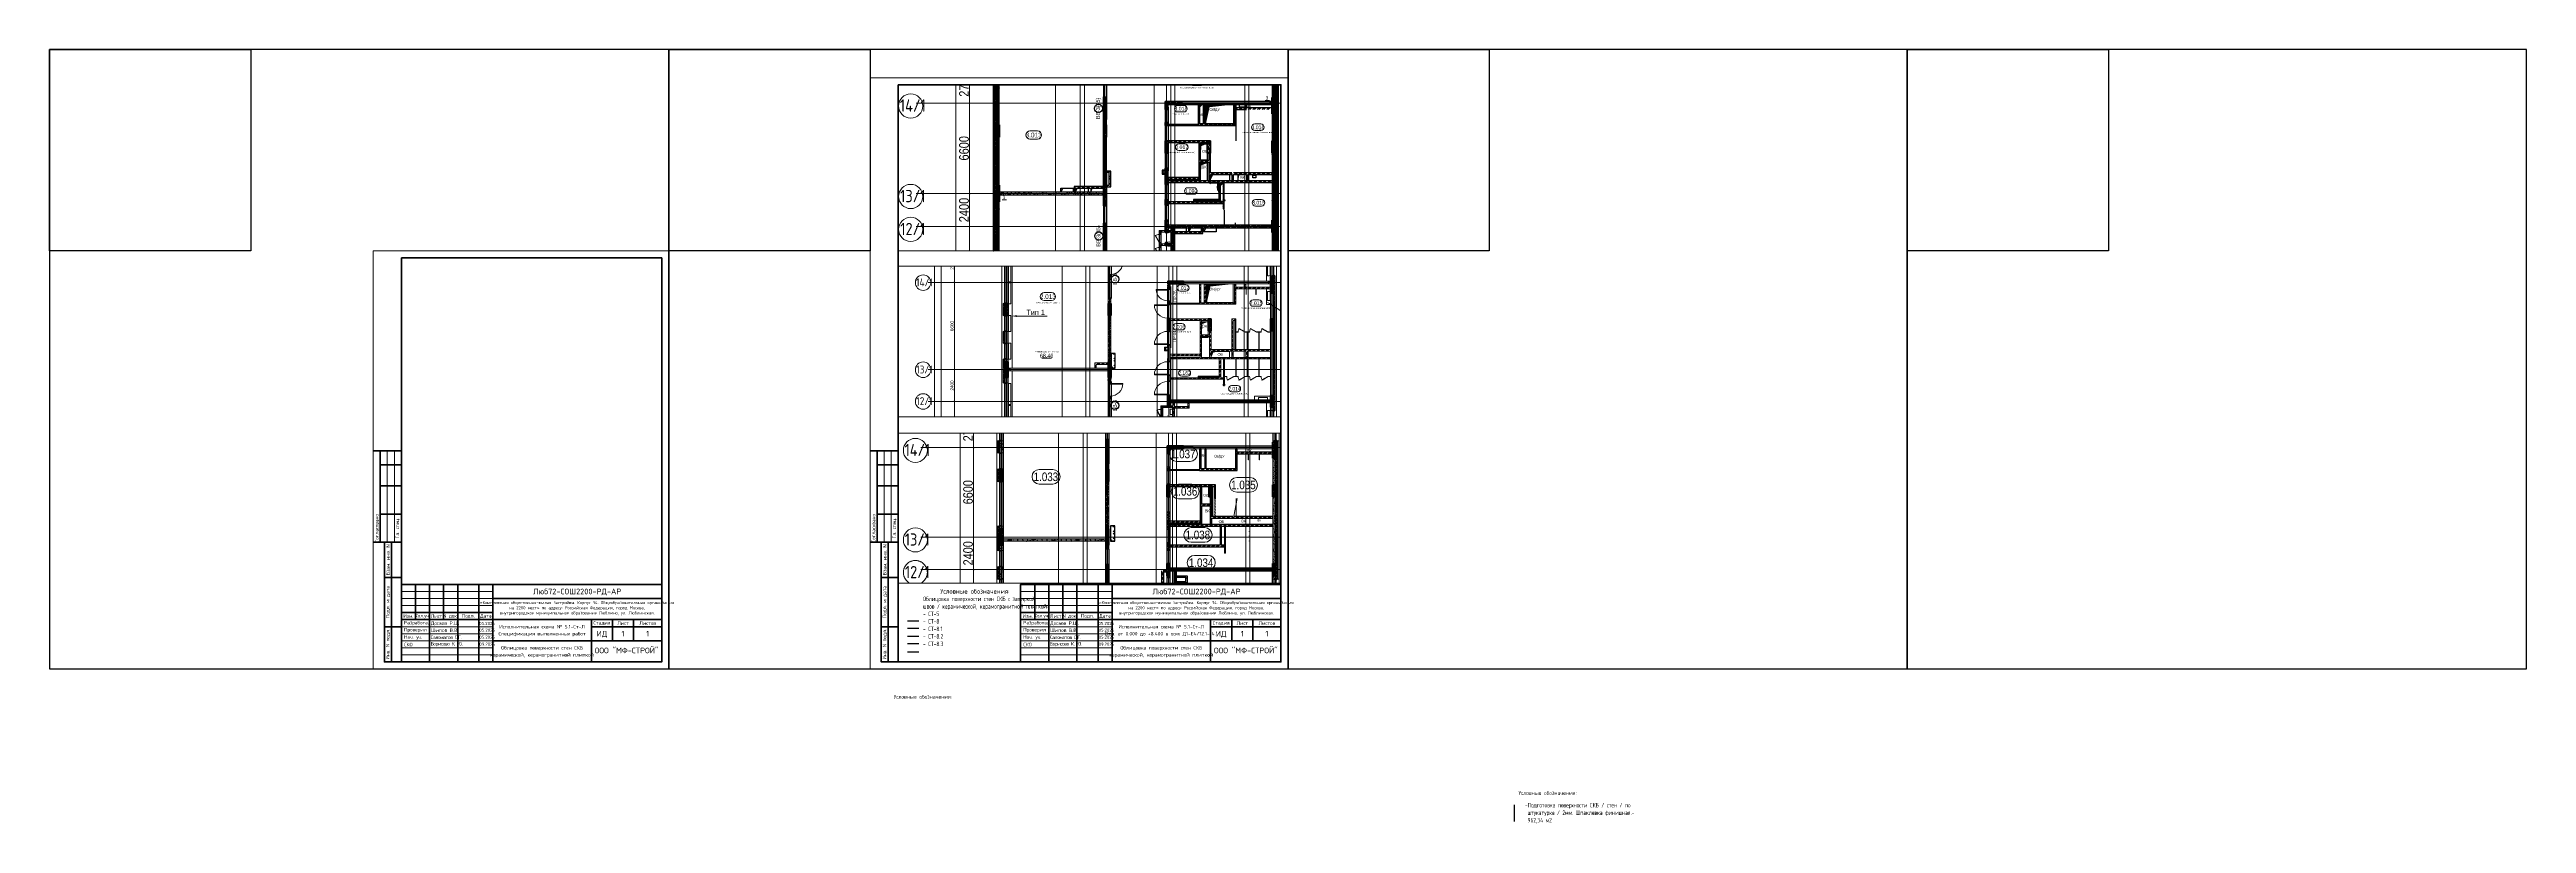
# Paper-space layout '5.1Пл6в' of a CAD drawing. Header units: millimetres. Extents: x -143 to 1617, y -110 to 440.
# The model-space entities are those that its viewports show. They can reach past a viewport. Long polylines and large blocks are cut down to what shows.
import ezdxf
from ezdxf import colors
from ezdxf.entities.mleader import LeaderData, LeaderLine
from ezdxf.enums import TextEntityAlignment as Align
from ezdxf.math import Vec2, Vec3

# ---------------------------------------------------------------- set-up
doc = ezdxf.new("R2018")
doc.units = ezdxf.units.MM
for name, pattern in [('CENTER2', [28.575, 19.05, -3.175, 3.175, -3.175]), ('DASHED', [19.05, 12.7, -6.35]), ('HIDDEN', [9.525, 6.35, -3.175]), ('HIDDEN2', [4.7625, 3.175, -1.5875])]:
    doc.linetypes.add(name, pattern=pattern)
doc.layers.get('0').update_dxf_attribs({"color": 250})
doc.layers.get('Defpoints').update_dxf_attribs({"color": 250})
for name, color, linetype, lineweight in [('A-AREA', 250, 'Continuous', 15), ('A-Wall_Материал_Газоблок_Контур', 250, 'Continuous', 0), ('АР_Area', 250, 'Continuous', 5), ('АР_Витраж', 250, 'Continuous', 13), ('АР_Витраж марка', 250, 'Continuous', 9), ('АР_Двери', 250, 'Continuous', 9), ('АР_Двери_витраж', 250, 'Continuous', 9), ('АР_Колонны', 250, 'Continuous', 35), ('АР_Окна', 250, 'Continuous', 5), ('АР_Отв. марка', 250, 'Continuous', 9), ('АР_Отверстия', 250, 'Continuous', 9), ('АР_Отопительные приборы', 250, 'HIDDEN2', 0), ('АР_площадь пом', 250, 'Continuous', 5), ('АР_Стены ГКЛ', 250, 'Continuous', 15), ('АР_Стены ЖБ', 250, 'Continuous', 35), ('АР_Стены кирпич', 250, 'Continuous', 20), ('АР_Стены ПЕНОблок', 250, 'Continuous', 20), ('АР_Тонкая', 250, 'Continuous', 5), ('АР_Утеплитель', 250, 'Continuous', 0), ('АР_Штриховка', 250, 'Continuous', 0), ('ВК_Шахты', 5, 'Continuous', 9), ('Двери кабины', 250, 'Continuous', 0), ('Зашивка радиаторов тип 1 (фанера и МДФ)', 250, 'Continuous', 0), ('Зашивка радиаторов тип 9 (до потолка_ облиц плитка)', 250, 'Continuous', 0), ('КМ_Фахверки', 250, 'Continuous', 80), ('ОВ_Отопление', 250, 'Continuous', 0), ('ОВ_Шахты', 250, 'Continuous', 5), ('Размеры зашивки ГКЛ', 250, 'Continuous', 0), ('РД_Оси_100', 250, 'Continuous', 0), ('РД_Оси_размер', 250, 'Continuous', 0), ('РД_проем_инж перемыч_фахверк', 250, 'Continuous', 18), ('РД_Разуклонка к трапам', 124, 'Continuous', 0), ('ЭОМ_отверстия', 250, 'Continuous', 5)]:
    doc.layers.add(name, color=color, linetype=linetype, lineweight=lineweight)
for name, color, linetype, lineweight, plot in [('АР_Делит', 250, 'Continuous', 0, False), ('РД_Проем', 250, 'Continuous', 0, False), ('РД_проем_инж перемыч_подсчет', 250, 'Continuous', 30, False), ('я', 250, 'Continuous', 50, False)]:
    doc.layers.add(name, color=color, linetype=linetype, lineweight=lineweight, plot=plot)
for name, color, linetype in [('РД_Витраж_вн', 250, 'Continuous'), ('РД_Перемычка инж проемов', 250, 'Continuous'), ('Условные обозначения', 90, 'Continuous')]:
    doc.layers.add(name, color=color, linetype=linetype)
doc.styles.add('Arial0', font='arial.ttf')
doc.styles.add('Arial_09', font='ARIALN.TTF', dxfattribs={"width": 0.9})
doc.styles.add('MtXpl_Arial_Narrow', font='ARIALNI.TTF')
doc.styles.get("Standard").update_dxf_attribs({"font": 'arial.ttf'})
doc.styles.add('style1', font='ARIALN.TTF')
doc.styles.add('ккк', font='isocpeur.ttf', dxfattribs={"width": 0.85, "oblique": 15})
doc.styles.add('СПДС', font='isocpeur.ttf', dxfattribs={"width": 0.9, "height": 450})
doc.dimstyles.new('Dim100_ареал', dxfattribs={"dimscale": 100, "dimtxt": 2.5, "dimasz": 1, "dimexe": 1, "dimexo": 1, "dimgap": 0.5, "dimtad": 1, "dimzin": 12, "dimdsep": 46, "dimtxsty": 'style1', "dimblk": 'ARCHTICK', "dimcen": 1, "dimdle": 1, "dimclrd": 256, "dimclre": 256, "dimaunit": 1, "dimadec": 0, "dimazin": 3, "dimtfac": 1, "dimtmove": 1, "dimatfit": 3, "dimldrblk": 'OPEN30', "dimfxl": 2, "dimfxlon": 1, "dimtolj": 1, "dimtzin": 0, "dimlwd": 9, "dimlwe": 9, "dimarcsym": 0})
pattern_1 = [(45, (8883.4, 13229.69), (-168.3798, 168.3798), []), (45, (8995.66, 13229.69), (-168.3798, 168.3798), [])]
pattern_2 = [(45, (8883.4, 13229.69), (-168.3798, 168.3798), []), (45, (8995.66, 13229.69), (-168.3798, 168.3798), [])]
pattern_3 = [(45, (8883.4, 13229.69), (-168.3798, 168.3798), []), (45, (8995.66, 13229.69), (-168.3798, 168.3798), [])]
pattern_4 = [(45, (8883.4, 13229.69), (-168.3798, 168.3798), []), (45, (8995.66, 13229.69), (-168.3798, 168.3798), [])]
pattern_5 = [(45, (8883.4, 13229.69), (-112.2532, 112.2532), []), (45, (8995.66, 13229.69), (-112.2532, 112.2532), [198.4375, -39.6875, 0, -39.6875])]
pattern_6 = [(45, (8883.4, 13229.69), (-112.2532, 112.2532), []), (45, (8995.66, 13229.69), (-112.2532, 112.2532), [198.4375, -39.6875, 0, -39.6875])]
pattern_7 = [(45, (8883.4, 13229.69), (-176.7767, 176.7767), [])]
pattern_8 = [(45, (8883.4, 13229.69), (-176.7767, 176.7767), [])]
pattern_9 = [(45, (8883.46, -162345.28), (-168.3798, 168.3798), []), (45, (8995.7, -162345.28), (-168.3798, 168.3798), [])]
pattern_10 = [(45, (8883.46, -162345.28), (-56.1266, 56.1266), [])]
pattern_11 = [(45, (8883.46, -162345.28), (-112.2532, 112.2532), []), (45, (8995.71, -162345.28), (-112.2532, 112.2532), [198.4375, -39.6875, 0, -39.6875])]
pattern_12 = [(45, (8883.46, -162345.28), (-176.7767, 176.7767), [])]
pattern_13 = [(45, (8883.46, -162345.28), (-168.3798, 168.3798), []), (45, (8995.7, -162345.28), (-168.3798, 168.3798), [])]
pattern_14 = [(45, (8892.97, -163133.6), (-168.3798, 168.3798), []), (45, (9005.23, -163133.6), (-168.3798, 168.3798), [])]
pattern_15 = [(45, (-195344.93, 50353), (-168.3798, 168.3798), []), (45, (-195232.68, 50353), (-168.3798, 168.3798), [])]
pattern_16 = [(45, (-195344.93, 50353), (-168.3798, 168.3798), []), (45, (-195232.68, 50353), (-168.3798, 168.3798), [])]

# ---------------------------------------------------------------- blocks, each defined once
blk = doc.blocks.new('*U324')
at = {"color": 4}
blk.add_lwpolyline([(-220, -220), (220, -220), (220, 220), (-220, 220)], close=True, dxfattribs=at)
at = {"color": 3}
blk.add_lwpolyline([(-220, 220), (-77, 220), (-77, 77), (-220, 77)], close=True, dxfattribs=at)
blk = doc.blocks.new('*U325')
at = {"color": 0, "linetype": 'ByBlock', "lineweight": -2, "transparency": 16777216}
for p in [(0, 0), (440, 0), (880, 0), (1320, 0)]:
    blk.add_blockref('*U324', p, dxfattribs=at)
blk = doc.blocks.new('*U1401')
at = {"lineweight": 0}
blk.add_lwpolyline([(-205, -5), (5, -5), (5, 292), (-205, 292)], close=True, dxfattribs=at)
at = {"color": 0, "linetype": 'Continuous', "lineweight": 50}
blk.add_lwpolyline([(-185, 287), (0, 287), (0, 0), (-185, 0)], close=True, dxfattribs=at)
at = {"lineweight": 35}
for points in [[(-185, 150), (-205, 150)], [(-200, 85), (-200, 150)], [(-185, 140), (-200, 140)], [(-185, 125), (-200, 125)], [(-185, 105), (-200, 105)], [(-185, 85), (-205, 85)], [(-185, 85), (-197, 85), (-197, 0), (-185, 0)], [(-192, 0), (-192, 85)], [(-185, 60), (-197, 60)], [(-175, 55), (-175, 30)], [(-165, 55), (-165, 0)], [(-155, 55), (-155, 30)], [(-145, 55), (-145, 0)], [(-130, 55), (-130, 0)], [(-120, 55), (-120, 0)], [(-120, 45), (0, 45)], [(-185, 25), (-197, 25)], [(-185, 35), (-120, 35)], [(-185, 30), (0, 30)], [(-50, 30), (-50, 0)], [(-50, 25), (0, 25)], [(-35, 30), (-35, 15)], [(-20, 30), (-20, 15)], [(-120, 15), (0, 15)]]:
    blk.add_lwpolyline(points, dxfattribs=at)
at = {"lineweight": 18}
for points in [[(-195, 85), (-195, 150)], [(-190, 85), (-190, 150)], [(-185, 50), (-120, 50)], [(-185, 45), (-120, 45)], [(-185, 40), (-120, 40)], [(-185, 25), (-120, 25)], [(-185, 20), (-120, 20)], [(-185, 15), (-120, 15)], [(-185, 10), (-120, 10)], [(-185, 5), (-120, 5)]]:
    blk.add_lwpolyline(points, dxfattribs=at)
at = {"lineweight": 35}
blk.add_lwpolyline([(-185, 0), (0, 0), (0, 55), (-185, 55)], close=True, dxfattribs=at)
at = {"lineweight": 0}
blk.add_lwpolyline([(0, -5), (5, -5), (5, 0)], dxfattribs=at)
at = {"lineweight": -2, "char_height": 2.5, "attachment_point": 5, "rotation": 90, "style": 'СПДС'}
for s, insert, width in [('Согласовано', (-202.5, 95), 19.991), ('Гл. спец.', (-187.5, 95), 19.991), ('Взам. инв. N', (-194.5, 72.5), 24.991), ('Подл. и дата', (-194.5, 42.5), 34.991), ('Инв. N подл.', (-194.5, 12.5), 24.991)]:
    blk.add_mtext(s, dxfattribs=dict(at, insert=insert, width=width))
at = {"insert": (-119.3, 43.2), "char_height": 2.2, "attachment_point": 1, "style": 'СПДС'}
blk.add_mtext_dynamic_manual_height_columns('\\pxqc;«Комплексная общественно-жилая застройка. Корпус 34. Общеобразовательная организация на 2200 мест» по адресу: Российская Федерация, город Москва, \\Pвнутригородское муниципальное образование Люблино, ул. Люблинская.', width=118.293, gutter_width=0, heights=[12.8], dxfattribs=at)
at = {"lineweight": -2, "char_height": 2.5, "style": 'СПДС'}
for s, insert, width, attachment_point in [('Разработал', (-183.1, 27.5), 17.953, 4), ('Проверил', (-183.1, 22.5), 17.953, 4), ('Нач. уч.', (-183.1, 17.3), 17.953, 4), ('Изм.', (-180, 32.5), 10, 5), ('Кол.уч.', (-170, 32.5), 10, 5), ('{\\T0.9;Саломатов С.Г.}', (-164.2, 17.5), 18.77, 4), ('Лист', (-160, 32.5), 10, 5), ('N док.', (-150, 32.5), 10, 5), ('Подп.', (-137.5, 32.5), 15, 5), ('Дата', (-125, 32.5), 10, 5), ('Стадия', (-42.5, 27.5), 15, 5), ('Лист', (-27.5, 27.5), 15, 5), ('Листов', (-10, 27.5), 20, 5), ('СКО', (-183.1, 12.3), 17.953, 4), ('{\\T0.9;Борисово К. Ю.}', (-164.2, 12.5), 18.77, 4)]:
    blk.add_mtext(s, dxfattribs=dict(at, insert=insert, width=width, attachment_point=attachment_point))
at = {"lineweight": 30, "width": 0.9, "flags": 104}
blk.add_attdef('ШАПКА', text='', height=3, dxfattribs=at).set_placement((-135, 281), align=Align.MIDDLE_CENTER)
at = {"style": 'СПДС'}
for tag, height, p in [('ШИФР_ПРОЕКТА', 4, (-60, 50)), ('НАИМЕНОВАНИЕ_ОБЪЕКТА2', 2.5, (-85, 20)), ('НАИМЕНОВАНИЕ_ОБЪЕКТА', 2.5, (-85, 25)), ('СТАДИЯ', 4, (-42.5, 20)), ('ЛИСТ_первый', 4, (-27.5, 20)), ('ЛИСТОВ', 4, (-10, 20)), ('НАИМЕНОВАНИЕ_ЧЕРТЕЖА2', 2.5, (-85, 5)), ('НАИМЕНОВАНИЕ_ЧЕРТЕЖА1', 2.5, (-85, 10)), ('ОРГАНИЗАЦИЯ_РАЗРАБОТЧИК1', 4, (-25, 8.1))]:
    blk.add_attdef(tag, text='', height=height, dxfattribs=at).set_placement(p, align=Align.MIDDLE_CENTER)
for tag, p in [('РАЗРАБОТЧИК', (-164, 27.5)), ('РУК.ГРУППЫ', (-164, 22.5))]:
    blk.add_attdef(tag, text='', height=2.5, dxfattribs=at).set_placement(p, align=Align.MIDDLE_LEFT)
at = {"style": 'СПДС', "width": 0.9}
for tag, p in [('ДАТА1', (-129.7, 26.1)), ('ДАТА2', (-129.6, 21.4)), ('ДАТА3', (-129.6, 16.4)), ('ДАТА4', (-129.6, 11.4))]:
    blk.add_attdef(tag, p, '', height=2.3, dxfattribs=at)
blk = doc.blocks.new('*U1403')
at = {"lineweight": 0}
blk.add_lwpolyline([(-292, -5), (5, -5), (5, 415), (-292, 415)], close=True, dxfattribs=at)
at = {"color": 0, "linetype": 'Continuous', "lineweight": 50}
blk.add_lwpolyline([(-272, 410), (0, 410), (0, 0), (-272, 0)], close=True, dxfattribs=at)
at = {"lineweight": 35}
for points in [[(-272, 150), (-292, 150)], [(-287, 85), (-287, 150)], [(-272, 140), (-287, 140)], [(-272, 125), (-287, 125)], [(-272, 105), (-287, 105)], [(-272, 85), (-292, 85)], [(-272, 85), (-284, 85), (-284, 0), (-272, 0)], [(-279, 0), (-279, 85)], [(-272, 60), (-284, 60)], [(-175, 55), (-175, 30)], [(-165, 55), (-165, 0)], [(-155, 55), (-155, 30)], [(-145, 55), (-145, 0)], [(-130, 55), (-130, 0)], [(-120, 55), (-120, 0)], [(-120, 45), (0, 45)], [(-272, 25), (-284, 25)], [(-185, 35), (-120, 35)], [(-185, 30), (0, 30)], [(-50, 30), (-50, 0)], [(-50, 25), (0, 25)], [(-35, 30), (-35, 15)], [(-20, 30), (-20, 15)], [(-120, 15), (0, 15)]]:
    blk.add_lwpolyline(points, dxfattribs=at)
at = {"lineweight": 18}
for points in [[(-282, 85), (-282, 150)], [(-277, 85), (-277, 150)], [(-185, 50), (-120, 50)], [(-185, 45), (-120, 45)], [(-185, 40), (-120, 40)], [(-185, 25), (-120, 25)], [(-185, 20), (-120, 20)], [(-185, 15), (-120, 15)], [(-185, 10), (-120, 10)], [(-185, 5), (-120, 5)]]:
    blk.add_lwpolyline(points, dxfattribs=at)
at = {"lineweight": 35}
blk.add_lwpolyline([(-185, 0), (0, 0), (0, 55), (-185, 55)], close=True, dxfattribs=at)
at = {"lineweight": 0}
blk.add_lwpolyline([(0, -5), (5, -5), (5, 0)], dxfattribs=at)
at = {"lineweight": -2, "char_height": 2.5, "attachment_point": 5, "rotation": 90, "style": 'СПДС'}
for s, insert, width in [('Согласовано', (-289.5, 95), 19.991), ('Гл. спец.', (-274.5, 95), 19.991), ('Взам. инв. N', (-281.5, 72.5), 24.991), ('Подл. и дата', (-281.5, 42.5), 34.991), ('Инв. N подл.', (-281.5, 12.5), 24.991)]:
    blk.add_mtext(s, dxfattribs=dict(at, insert=insert, width=width))
at = {"insert": (-119.3, 43.2), "char_height": 2.2, "attachment_point": 1, "style": 'СПДС'}
blk.add_mtext_dynamic_manual_height_columns('\\pxqc;«Комплексная общественно-жилая застройка. Корпус 34. Общеобразовательная организация на 2200 мест» по адресу: Российская Федерация, город Москва, \\Pвнутригородское муниципальное образование Люблино, ул. Люблинская.', width=118.293, gutter_width=0, heights=[12.8], dxfattribs=at)
at = {"lineweight": -2, "char_height": 2.5, "style": 'СПДС'}
for s, insert, width, attachment_point in [('Разработал', (-183.1, 27.5), 17.953, 4), ('Проверил', (-183.1, 22.5), 17.953, 4), ('Нач. уч.', (-183.1, 17.3), 17.953, 4), ('Изм.', (-180, 32.5), 10, 5), ('Кол.уч.', (-170, 32.5), 10, 5), ('{\\T0.9;Саломатов С.Г.}', (-164.2, 17.5), 18.77, 4), ('Лист', (-160, 32.5), 10, 5), ('N док.', (-150, 32.5), 10, 5), ('Подп.', (-137.5, 32.5), 15, 5), ('Дата', (-125, 32.5), 10, 5), ('Стадия', (-42.5, 27.5), 15, 5), ('Лист', (-27.5, 27.5), 15, 5), ('Листов', (-10, 27.5), 20, 5), ('СКО', (-183.1, 12.3), 17.953, 4), ('{\\T0.9;Борисово К. Ю.}', (-164.2, 12.5), 18.77, 4)]:
    blk.add_mtext(s, dxfattribs=dict(at, insert=insert, width=width, attachment_point=attachment_point))
at = {"lineweight": 30, "width": 0.9, "flags": 104}
blk.add_attdef('ШАПКА', text='', height=3, dxfattribs=at).set_placement((-135, 281), align=Align.MIDDLE_CENTER)
at = {"style": 'СПДС'}
for tag, height, p in [('ШИФР_ПРОЕКТА', 4, (-60, 50)), ('НАИМЕНОВАНИЕ_ОБЪЕКТА2', 2.5, (-85, 20)), ('НАИМЕНОВАНИЕ_ОБЪЕКТА', 2.5, (-85, 25)), ('СТАДИЯ', 4, (-42.5, 20)), ('ЛИСТ_первый', 4, (-27.5, 20)), ('ЛИСТОВ', 4, (-10, 20)), ('НАИМЕНОВАНИЕ_ЧЕРТЕЖА2', 2.5, (-85, 5)), ('НАИМЕНОВАНИЕ_ЧЕРТЕЖА1', 2.5, (-85, 10)), ('ОРГАНИЗАЦИЯ_РАЗРАБОТЧИК1', 4, (-25, 8.1))]:
    blk.add_attdef(tag, text='', height=height, dxfattribs=at).set_placement(p, align=Align.MIDDLE_CENTER)
for tag, p in [('РАЗРАБОТЧИК', (-164, 27.5)), ('РУК.ГРУППЫ', (-164, 22.5))]:
    blk.add_attdef(tag, text='', height=2.5, dxfattribs=at).set_placement(p, align=Align.MIDDLE_LEFT)
at = {"style": 'СПДС', "width": 0.9}
for tag, p in [('ДАТА1', (-129.7, 26.1)), ('ДАТА2', (-129.6, 21.4)), ('ДАТА3', (-129.6, 16.4)), ('ДАТА4', (-129.6, 11.4))]:
    blk.add_attdef(tag, p, '', height=2.3, dxfattribs=at)
blk = doc.blocks.new('A-iden')
at = {"linetype": 'Continuous', "lineweight": 5}
blk.add_circle((-0.7, -4.1), 5.89, dxfattribs=at)
at = {"color": 0, "linetype": 'Continuous', "lineweight": 20, "style": 'ккк', "width": 0.85}
blk.add_attdef('ID', text='', height=6, dxfattribs=at).set_placement((0.3, -3.9), align=Align.MIDDLE_CENTER)
blk = doc.blocks.new('_ArchTick')
at = {"color": 0, "linetype": 'ByBlock', "const_width": 0.15}
blk.add_lwpolyline([(-0.5, -0.5), (0.5, 0.5)], dxfattribs=at)
blk = doc.blocks.new('*D1564')
at = {"layer": 'Defpoints', "color": 0, "transparency": 16777216}
for p in [(-5455, 134700), (-2955, 134700), (-2955, 0)]:
    blk.add_point(p, dxfattribs=at)
at = {"layer": 'РД_Оси_размер', "lineweight": 9, "transparency": 16777216}
for p, q in [((-5255, 134700), (-5555, 134700)), ((-5455, -100), (-5455, 134800)), ((-5255, 0), (-5555, 0))]:
    blk.add_line(p, q, dxfattribs=at)
at = {"layer": 'РД_Оси_размер', "lineweight": 9, "transparency": 16777216, "xscale": 100, "yscale": 100, "zscale": 100}
for p, rotation in [((-5455, 134700), 90), ((-5455, 0), 270)]:
    blk.add_blockref('_ArchTick', p, dxfattribs=dict(at, rotation=rotation))
at = {"layer": 'РД_Оси_размер', "color": 0, "transparency": 16777216, "insert": (-5633, 67350), "char_height": 250, "attachment_point": 5, "rotation": 90, "style": 'style1'}
blk.add_mtext('\\A1;134700', dxfattribs=at)
blk = doc.blocks.new('_Open30')
at = {"color": 0, "linetype": 'ByBlock', "lineweight": -2}
for p, q in [((-1, 0.3), (0, 0)), ((0, 0), (-1, -0.3)), ((0, 0), (-1, 0))]:
    blk.add_line(p, q, dxfattribs=at)
blk = doc.blocks.new('*D1573')
at = {"layer": 'Defpoints', "color": 0, "transparency": 16777216}
for p in [(-3955, 52200), (-2955, 52200), (-2955, 45300)]:
    blk.add_point(p, dxfattribs=at)
at = {"layer": 'РД_Оси_размер', "lineweight": 9, "transparency": 16777216}
for p, q in [((-3755, 52200), (-4055, 52200)), ((-3955, 45200), (-3955, 52300)), ((-3755, 45300), (-4055, 45300))]:
    blk.add_line(p, q, dxfattribs=at)
at = {"layer": 'РД_Оси_размер', "lineweight": 9, "transparency": 16777216, "xscale": 100, "yscale": 100, "zscale": 100}
for p, rotation in [((-3955, 52200), 90), ((-3955, 45300), 270)]:
    blk.add_blockref('_ArchTick', p, dxfattribs=dict(at, rotation=rotation))
at = {"layer": 'РД_Оси_размер', "color": 0, "transparency": 16777216, "insert": (-4133, 48750), "char_height": 250, "attachment_point": 5, "rotation": 90, "style": 'style1'}
blk.add_mtext('\\A1;6900', dxfattribs=at)
blk = doc.blocks.new('*D1574')
at = {"layer": 'Defpoints', "color": 0, "transparency": 16777216}
for p in [(-3955, 54600), (-2955, 54600), (-2955, 52200)]:
    blk.add_point(p, dxfattribs=at)
at = {"layer": 'РД_Оси_размер', "lineweight": 9, "transparency": 16777216}
for p, q in [((-3755, 54600), (-4055, 54600)), ((-3955, 52100), (-3955, 54700)), ((-3755, 52200), (-4055, 52200))]:
    blk.add_line(p, q, dxfattribs=at)
at = {"layer": 'РД_Оси_размер', "lineweight": 9, "transparency": 16777216, "xscale": 100, "yscale": 100, "zscale": 100}
for p, rotation in [((-3955, 54600), 90), ((-3955, 52200), 270)]:
    blk.add_blockref('_ArchTick', p, dxfattribs=dict(at, rotation=rotation))
at = {"layer": 'РД_Оси_размер', "color": 0, "transparency": 16777216, "insert": (-4133, 53400), "char_height": 250, "attachment_point": 5, "rotation": 90, "style": 'style1'}
blk.add_mtext('\\A1;2400', dxfattribs=at)
blk = doc.blocks.new('*D1575')
at = {"layer": 'Defpoints', "color": 0, "transparency": 16777216}
for p in [(-3955, 61200), (-2955, 61200), (-2955, 54600)]:
    blk.add_point(p, dxfattribs=at)
at = {"layer": 'РД_Оси_размер', "lineweight": 9, "transparency": 16777216}
for p, q in [((-3755, 61200), (-4055, 61200)), ((-3955, 54500), (-3955, 61300)), ((-3755, 54600), (-4055, 54600))]:
    blk.add_line(p, q, dxfattribs=at)
at = {"layer": 'РД_Оси_размер', "lineweight": 9, "transparency": 16777216, "xscale": 100, "yscale": 100, "zscale": 100}
for p, rotation in [((-3955, 61200), 90), ((-3955, 54600), 270)]:
    blk.add_blockref('_ArchTick', p, dxfattribs=dict(at, rotation=rotation))
at = {"layer": 'РД_Оси_размер', "color": 0, "transparency": 16777216, "insert": (-4133, 57900), "char_height": 250, "attachment_point": 5, "rotation": 90, "style": 'style1'}
blk.add_mtext('\\A1;6600', dxfattribs=at)
blk = doc.blocks.new('*D1576')
at = {"layer": 'Defpoints', "color": 0, "transparency": 16777216}
for p in [(-3955, 63900), (-2955, 63900), (-2955, 61200)]:
    blk.add_point(p, dxfattribs=at)
at = {"layer": 'РД_Оси_размер', "lineweight": 9, "transparency": 16777216}
for p, q in [((-3755, 63900), (-4055, 63900)), ((-3955, 61100), (-3955, 64000)), ((-3755, 61200), (-4055, 61200))]:
    blk.add_line(p, q, dxfattribs=at)
at = {"layer": 'РД_Оси_размер', "lineweight": 9, "transparency": 16777216, "xscale": 100, "yscale": 100, "zscale": 100}
for p, rotation in [((-3955, 63900), 90), ((-3955, 61200), 270)]:
    blk.add_blockref('_ArchTick', p, dxfattribs=dict(at, rotation=rotation))
at = {"layer": 'РД_Оси_размер', "color": 0, "transparency": 16777216, "insert": (-4133, 62550), "char_height": 250, "attachment_point": 5, "rotation": 90, "style": 'style1'}
blk.add_mtext('\\A1;2700', dxfattribs=at)
blk = doc.blocks.new('*D1608')
at = {"layer": 'Defpoints', "color": 0, "transparency": 16777216}
for p in [(-4955, 63900), (-2955, 63900), (-2955, 13500)]:
    blk.add_point(p, dxfattribs=at)
at = {"layer": 'РД_Оси_размер', "lineweight": 9, "transparency": 16777216}
for p, q in [((-4755, 63900), (-5055, 63900)), ((-4955, 13400), (-4955, 64000)), ((-4755, 13500), (-5055, 13500))]:
    blk.add_line(p, q, dxfattribs=at)
at = {"layer": 'РД_Оси_размер', "lineweight": 9, "transparency": 16777216, "xscale": 100, "yscale": 100, "zscale": 100}
for p, rotation in [((-4955, 63900), 90), ((-4955, 13500), 270)]:
    blk.add_blockref('_ArchTick', p, dxfattribs=dict(at, rotation=rotation))
at = {"layer": 'РД_Оси_размер', "color": 0, "transparency": 16777216, "insert": (-5133, 38700), "char_height": 250, "attachment_point": 5, "rotation": 90, "style": 'style1'}
blk.add_mtext('\\A1;50400', dxfattribs=at)
blk = doc.blocks.new('otv')
at = {"linetype": 'Continuous'}
blk.add_lwpolyline([(0, -1), (0, 0), (1, 0), (1, -1)], close=True, dxfattribs=at)
blk.add_solid([(0, -1), (0, 0), (0.135, -0.137), (1, 0)], dxfattribs=at)
blk = doc.blocks.new('otv_в_стене')
at = {"linetype": 'Continuous'}
blk.add_lwpolyline([(0, -1), (0, 0), (1, 0), (1, -1)], close=True, dxfattribs=at)
blk.add_solid([(0, -1), (0, 0), (0.5, -0.5), (1, 0)], dxfattribs=at)
blk = doc.blocks.new('Ф_блок 80')
at = {"layer": 'КМ_Фахверки'}
blk.add_lwpolyline([(0, 0), (80, 0), (80, -80), (0, -80)], close=True, dxfattribs=at)
at = {"layer": 'КМ_Фахверки', "lineweight": 5}
blk.add_lwpolyline([(6, -6), (74, -6), (74, -74), (6, -74)], close=True, dxfattribs=at)
blk = doc.blocks.new('MOK-МаркаПом_овал_ареал')
for p, q in [((-2.7, 3), (2.8, 3)), ((-2.7, -3), (2.8, -3))]:
    blk.add_line(p, q)
for centre, radius, start, end in [((-2.7, 0), 3, 90, 270), ((-3.7, 0), 3.5, 0, 0.001), ((2.8, 0), 3, 270, 90)]:
    blk.add_arc(centre, radius, start, end)
at = {"color": 0, "style": 'style1'}
blk.add_attdef('АР-ПОМЕЩЕНИЕ:НОМЕР', text='', height=3.5, dxfattribs=at).set_placement((0, 0), align=Align.MIDDLE)
at = {"layer": 'Defpoints', "color": 2, "style": 'style1'}
blk.add_attdef('АР-ПОМЕЩЕНИЕ:НАИМЕНОВАНИЕ', text='', height=1, dxfattribs=at).set_placement((-0.1, -4.8), align=Align.MIDDLE)
blk = doc.blocks.new('MOK-МаркаПомещения1')
at = {"layer": 'A-AREA', "color": 0}
blk.add_line((-3.7, -1.9), (3.6, -1.9), dxfattribs=at)
at = {"layer": 'A-AREA', "color": 0, "style": 'style1'}
blk.add_attdef('АР-ПОМЕЩЕНИЕ:ПЛОЩАДЬ', text='', height=3, dxfattribs=at).set_placement((0, 0), align=Align.MIDDLE)
at = {"layer": 'Defpoints', "style": 'style1', "flags": 8}
blk.add_attdef('АР-ПОМЕЩЕНИЕ:НАИМЕНОВАНИЕ', text='', height=1, dxfattribs=at).set_placement((0, 3), align=Align.MIDDLE)
blk = doc.blocks.new('МаркаВитража1')
at = {"layer": 'Defpoints'}
blk.add_circle((0, 0), 3, dxfattribs=at)
at = {"color": 0, "linetype": 'ByBlock', "lineweight": -2, "style": 'Arial_09', "width": 0.9}
blk.add_attdef('АР-ОКНО:НАИМЕНОВАНИЕ', text='', height=3, dxfattribs=at).set_placement((0, 0), align=Align.MIDDLE)
blk = doc.blocks.new('MOK-МаркаПеремычки')
at = {"color": 0, "style": 'ккк', "oblique": 15, "width": 0.85}
blk.add_attdef('АР-ПРОЕМ:ПЕРЕМЫЧКА', text='', height=2.5, dxfattribs=at).set_placement((0, 0), align=Align.MIDDLE)
blk = doc.blocks.new('*D180')
at = {"layer": 'Defpoints', "color": 0, "transparency": 16777216}
for p in [(1193587, 174613), (1194587, 174613), (1194587, 167713)]:
    blk.add_point(p, dxfattribs=at)
at = {"layer": 'РД_Оси_размер', "lineweight": 9, "transparency": 16777216}
for p, q in [((1193787, 174613), (1193487, 174613)), ((1193587, 167613), (1193587, 174713)), ((1193787, 167713), (1193487, 167713))]:
    blk.add_line(p, q, dxfattribs=at)
at = {"layer": 'РД_Оси_размер', "lineweight": 9, "transparency": 16777216, "xscale": 100, "yscale": 100, "zscale": 100}
for p, rotation in [((1193587, 174613), 90), ((1193587, 167713), 270)]:
    blk.add_blockref('_ArchTick', p, dxfattribs=dict(at, rotation=rotation))
at = {"layer": 'РД_Оси_размер', "color": 0, "transparency": 16777216, "insert": (1193180, 171163), "char_height": 700, "attachment_point": 5, "rotation": 90, "style": 'style1'}
blk.add_mtext('\\A1;6900', dxfattribs=at)
blk = doc.blocks.new('*D181')
at = {"layer": 'Defpoints', "color": 0, "transparency": 16777216}
for p in [(1193587, 177013), (1194587, 177013), (1194587, 174613)]:
    blk.add_point(p, dxfattribs=at)
at = {"layer": 'РД_Оси_размер', "lineweight": 9, "transparency": 16777216}
for p, q in [((1193587, 174513), (1193587, 177113)), ((1193787, 177013), (1193487, 177013)), ((1193787, 174613), (1193487, 174613))]:
    blk.add_line(p, q, dxfattribs=at)
at = {"layer": 'РД_Оси_размер', "lineweight": 9, "transparency": 16777216, "xscale": 100, "yscale": 100, "zscale": 100}
for p, rotation in [((1193587, 177013), 90), ((1193587, 174613), 270)]:
    blk.add_blockref('_ArchTick', p, dxfattribs=dict(at, rotation=rotation))
at = {"layer": 'РД_Оси_размер', "color": 0, "transparency": 16777216, "insert": (1193180, 175813), "char_height": 700, "attachment_point": 5, "rotation": 90, "style": 'style1'}
blk.add_mtext('\\A1;2400', dxfattribs=at)
blk = doc.blocks.new('*D182')
at = {"layer": 'Defpoints', "color": 0, "transparency": 16777216}
for p in [(1193587, 183613), (1194587, 183613), (1194587, 177013)]:
    blk.add_point(p, dxfattribs=at)
at = {"layer": 'РД_Оси_размер', "lineweight": 9, "transparency": 16777216}
for p, q in [((1193787, 183613), (1193487, 183613)), ((1193587, 176913), (1193587, 183713)), ((1193787, 177013), (1193487, 177013))]:
    blk.add_line(p, q, dxfattribs=at)
at = {"layer": 'РД_Оси_размер', "lineweight": 9, "transparency": 16777216, "xscale": 100, "yscale": 100, "zscale": 100}
for p, rotation in [((1193587, 183613), 90), ((1193587, 177013), 270)]:
    blk.add_blockref('_ArchTick', p, dxfattribs=dict(at, rotation=rotation))
at = {"layer": 'РД_Оси_размер', "color": 0, "transparency": 16777216, "insert": (1193180, 180313), "char_height": 700, "attachment_point": 5, "rotation": 90, "style": 'style1'}
blk.add_mtext('\\A1;6600', dxfattribs=at)
blk = doc.blocks.new('*D183')
at = {"layer": 'Defpoints', "color": 0, "transparency": 16777216}
for p in [(1193587, 186313), (1194587, 186313), (1194587, 183613)]:
    blk.add_point(p, dxfattribs=at)
at = {"layer": 'РД_Оси_размер', "lineweight": 9, "transparency": 16777216}
for p, q in [((1193787, 186313), (1193487, 186313)), ((1193587, 183513), (1193587, 186413)), ((1193787, 183613), (1193487, 183613))]:
    blk.add_line(p, q, dxfattribs=at)
at = {"layer": 'РД_Оси_размер', "lineweight": 9, "transparency": 16777216, "xscale": 100, "yscale": 100, "zscale": 100}
for p, rotation in [((1193587, 186313), 90), ((1193587, 183613), 270)]:
    blk.add_blockref('_ArchTick', p, dxfattribs=dict(at, rotation=rotation))
at = {"layer": 'РД_Оси_размер', "color": 0, "transparency": 16777216, "insert": (1193180, 184963), "char_height": 700, "attachment_point": 5, "rotation": 90, "style": 'style1'}
blk.add_mtext('\\A1;2700', dxfattribs=at)
blk = doc.blocks.new('*D200')
at = {"layer": 'Defpoints', "color": 0, "transparency": 16777216}
for p in [(1192587, 186313), (1194587, 186313), (1194587, 135913)]:
    blk.add_point(p, dxfattribs=at)
at = {"layer": 'РД_Оси_размер', "lineweight": 9, "transparency": 16777216}
for p, q in [((1192787, 186313), (1192487, 186313)), ((1192587, 135813), (1192587, 186413)), ((1192787, 135913), (1192487, 135913))]:
    blk.add_line(p, q, dxfattribs=at)
at = {"layer": 'РД_Оси_размер', "lineweight": 9, "transparency": 16777216, "xscale": 100, "yscale": 100, "zscale": 100}
for p, rotation in [((1192587, 186313), 90), ((1192587, 135913), 270)]:
    blk.add_blockref('_ArchTick', p, dxfattribs=dict(at, rotation=rotation))
at = {"layer": 'РД_Оси_размер', "color": 0, "transparency": 16777216, "insert": (1192180, 161113), "char_height": 700, "attachment_point": 5, "rotation": 90, "style": 'style1'}
blk.add_mtext('\\A1;50400', dxfattribs=at)
blk = doc.blocks.new('MOK-МаркаПроема инж.')
blk.add_line((-1.3, -1.8), (1.8, -1.8))
at = {"color": 0, "style": 'Arial0', "width": 0.7}
blk.add_attdef('АР-ПРОЕМ:Коробка', text='', height=2.5, dxfattribs=at).set_placement((0, 0), align=Align.MIDDLE)
blk = doc.blocks.new('СОШ_2200_АР_ОСИ_М100_28.05.24')
at = {"layer": 'АР_Делит', "color": 5, "linetype": 'DASHED'}
for points in [[(20455, 68320), (20455, 26755)], [(-355, 13145), (-355, 100855)]]:
    blk.add_lwpolyline(points, dxfattribs=at)
at = {"layer": 'РД_Оси_100', "linetype": 'CENTER2'}
for p, q in [((0, -6155), (0, 139938.679)), ((4200, -6155), (4200, 139938.679)), ((20100, -6155), (20100, 139938.679)), ((29555, 61200), (-5954.958, 61200)), ((29555, 54600), (-5954.958, 54600)), ((29555, 52200), (-5954.958, 52200))]:
    blk.add_line(p, q, dxfattribs=at)
for points in [[(5849.555, 139938.679), (6000, 139538.679), (6000, -6194.559)], [(6300, -6195.83), (6300, 139538.679), (6450, 139938.679)], [(7800, -6155), (7800, 139938.679)], [(11400, 139938.679), (11400, -6155)], [(12000.12, -6155), (12300, -5755), (12300, 139538.679), (12000, 139938.679)], [(12600, -6155), (12600, 139938.679)], [(13200, -6155), (12900, -5755), (12900, 139538.679), (13220.167, 139939.357)], [(17850, 139938.679), (18000, 139538.679), (18000, -6194.092)], [(18300, -6196.31), (18300, 139538.679), (18450, 139938.679)]]:
    blk.add_lwpolyline(points, dxfattribs=at)
at = {"layer": 'РД_Оси_100', "color": 0, "xscale": 100, "yscale": 100, "zscale": 100}
for p, values in [((-6254.958, 61600), {'ID': '14/1'}), ((-6254.958, 55000), {'ID': '13/1'}), ((-6254.958, 52600), {'ID': '12/1'})]:
    blk.add_blockref('A-iden', p, dxfattribs=at).add_auto_attribs(values)
at = {"layer": 'РД_Оси_размер'}
for base, p1, p2, picture, middle in [((-5454.958, 134700), (-2954.958, 0), (-2954.958, 134700), '*D1564', (-5632.601, 67350)), ((-4954.958, 63900), (-2954.958, 13500), (-2954.958, 63900), '*D1608', (-5132.601, 38700)), ((-3954.958, 63900), (-2954.958, 61200), (-2954.958, 63900), '*D1576', (-4132.601, 62550)), ((-3954.958, 61200), (-2954.958, 54600), (-2954.958, 61200), '*D1575', (-4132.601, 57900)), ((-3954.958, 54600), (-2954.958, 52200), (-2954.958, 54600), '*D1574', (-4132.601, 53400)), ((-3954.958, 52200), (-2954.958, 45300), (-2954.958, 52200), '*D1573', (-4132.601, 48750))]:
    dim = blk.add_linear_dim(base=base, p1=p1, p2=p2, angle=90, dimstyle='Dim100_ареал', dxfattribs=at)
    dim.commit()
    dim.dimension.update_dxf_attribs({"geometry": picture, "text_midpoint": middle})
blk = doc.blocks.new('оси_рен')
at = {"layer": 'РД_Оси_100', "color": 251, "linetype": 'CENTER2', "true_color": 0x636466}
for p, q in [((1195652.916, 135558.25), (1195652.916, 223268.25)), ((1199852.916, 135558.25), (1199852.916, 223268.25)), ((1215752.916, 135558.25), (1215752.916, 223268.25)), ((1225207.916, 183613.25), (1189697.958, 183613.25)), ((1225207.916, 177013.25), (1189697.958, 177013.25)), ((1225207.916, 174613.25), (1189697.958, 174613.25))]:
    blk.add_line(p, q, dxfattribs=at)
for points in [[(1201652.916, 223268.25), (1201652.916, 135558.25)], [(1201952.916, 135558.25), (1201952.916, 223268.25)], [(1203452.916, 135558.25), (1203452.916, 223268.25)], [(1207052.916, 223268.25), (1207052.916, 135558.25)], [(1207952.916, 135558.25), (1207952.916, 223268.25)], [(1208252.916, 135558.25), (1208252.916, 223268.25)], [(1208552.916, 135558.25), (1208552.916, 223268.25)], [(1213652.916, 223268.25), (1213652.916, 135558.25)], [(1213952.916, 135558.25), (1213952.916, 223268.25)]]:
    blk.add_lwpolyline(points, dxfattribs=at)
at = {"layer": 'РД_Оси_100', "color": 251, "true_color": 0x636466, "xscale": 150, "yscale": 150, "zscale": 100}
for p, values in [((1189397.958, 186563.25), {'ID': '15/1'}), ((1189397.958, 184013.25), {'ID': '14/1'}), ((1189397.958, 177413.25), {'ID': '13/1'}), ((1189397.958, 175013.25), {'ID': '12/1'})]:
    blk.add_blockref('A-iden', p, dxfattribs=at).add_auto_attribs(values)
at = {"layer": 'РД_Оси_размер', "color": 251, "true_color": 0x636466}
for base, p1, p2, picture, middle in [((1192587.313, 186313.25), (1194587.313, 135913.25), (1194587.313, 186313.25), '*D200', (1192179.912, 161113.25)), ((1193587.313, 186313.25), (1194587.313, 183613.25), (1194587.313, 186313.25), '*D183', (1193179.912, 184963.25)), ((1193587.313, 183613.25), (1194587.313, 177013.25), (1194587.313, 183613.25), '*D182', (1193179.912, 180313.25)), ((1193587.313, 177013.25), (1194587.313, 174613.25), (1194587.313, 177013.25), '*D181', (1193179.912, 175813.25)), ((1193587.313, 174613.25), (1194587.313, 167713.25), (1194587.313, 174613.25), '*D180', (1193179.912, 171163.25))]:
    dim = blk.add_linear_dim(base=base, p1=p1, p2=p2, angle=90, dimstyle='Dim100_ареал', override={"dimtxt": 7}, dxfattribs=at)
    dim.commit()
    dim.dimension.update_dxf_attribs({"geometry": picture, "text_midpoint": middle})

msp = doc.modelspace()

# ---------------------------------------------------------------- hatches: boundary and pattern name
h = msp.add_hatch()
h.set_pattern_fill('ANSI32', color=256, scale=40)
h.set_pattern_definition([(45, (-5, 9255.48), (-269.4077, 269.4077), []), (45, (174.6, 9255.48), (-269.4077, 269.4077), [])])
h.paths.add_polyline_path([(16808.243, 228266.253), (17026.068, 228266.253), (17026.068, 229199.829), (16808.243, 229199.829)], flags=17)
h.paths.add_polyline_path([(16808.243, 228164.735), (17125.995, 228164.735), (17125.995, 229296.383), (16808.243, 229296.383)])
h = msp.add_hatch()
h.set_pattern_fill('ANSI32', color=256, scale=20)
h.paths.add_polyline_path([(23158.243, 227056.253), (25003.243, 227056.253), (25003.243, 227223.522), (23158.243, 227223.522)])
h.paths.add_polyline_path([(23233.65, 227056.253), (25003.243, 227056.253), (25003.243, 227164.723), (23233.65, 227164.723)], flags=17)
h = msp.add_hatch()
h.set_pattern_fill('ANSI32', color=256, scale=40)
h.set_pattern_definition([(45, (-19.84, -150976.06), (-269.4077, 269.4077), []), (45, (159.76, -150976.06), (-269.4077, 269.4077), [])])
h.paths.add_polyline_path([(16793.403, 68034.718), (17011.228, 68034.718), (17011.228, 68968.294), (16793.403, 68968.294)], flags=17)
h.paths.add_polyline_path([(16793.403, 67933.2), (17111.155, 67933.2), (17111.155, 69064.848), (16793.403, 69064.848)])
at = {"true_color": 0x000000}
h = msp.add_hatch(dxfattribs=at)
h.set_pattern_fill('ANGLE', color=18, scale=50, angle=12)
h.set_pattern_definition([(12, (0, 0), (-72.6132, 341.618), [254, -95.25]), (102, (0, 0), (-341.618, -72.6132), [254, -95.25])])
h.paths.add_polyline_path([(16573.458, -108052.489), (8962.737, -108052.489), (8962.737, -107889.032), (16573.458, -107889.032)])
h = msp.add_hatch()
h.set_pattern_fill('ANSI32', color=256, scale=40)
h.set_pattern_definition([(45, (87.15, -326954.8), (-269.4077, 269.4077), []), (45, (266.75, -326954.8), (-269.4077, 269.4077), [])])
h.paths.add_polyline_path([(16900.392, -107944.015), (17118.218, -107944.015), (17118.218, -107010.438), (16900.392, -107010.438)], flags=17)
h.paths.add_polyline_path([(16900.392, -108045.533), (17218.144, -108045.533), (17218.144, -106913.884), (16900.392, -106913.884)])
h = msp.add_hatch()
h.set_pattern_fill('ANSI32', color=256, scale=40)
h.paths.add_polyline_path([(21702.729, -111017.555), (22473.539, -111017.555), (22473.539, -110728.175), (21702.729, -110728.175)], flags=17)
h.paths.add_polyline_path([(21702.729, -111095.768), (22575.276, -111095.768), (22575.276, -110634.317), (21702.729, -110634.317)])
at = {"layer": 'АР_Стены ГКЛ', "linetype": 'Continuous', "lineweight": 25, "true_color": 0x000000}
h = msp.add_hatch(dxfattribs=at)
h.set_pattern_fill('ANSI31', color=18, scale=15, style=0)
h.set_pattern_definition([(45, (-195344.934, 50353), (-33.6759605, 33.6759605), [])])
h.paths.add_polyline_path([(20873.243, 229091.008), (20893.243, 229111.008), (20893.243, 229361.008), (20873.243, 229381.008)], flags=0)
h = msp.add_hatch(dxfattribs=at)
h.set_pattern_fill('ANSI31', color=18, scale=15, style=0)
h.set_pattern_definition([(45, (-195344.934, 50353), (-33.6759605, 33.6759605), [])])
h.paths.add_polyline_path([(20873.243, 229381.008), (20893.243, 229361.008), (21093.243, 229361.008), (21093.243, 229381.008)], flags=0)
h = msp.add_hatch(dxfattribs=at)
h.set_pattern_fill('ANSI31', color=18, scale=15, angle=360, style=0)
h.set_pattern_definition([(45, (-195344.934, 50353), (-33.6759605, 33.6759605), [])])
h.paths.add_polyline_path([(21093.243, 229091.008), (21093.243, 229111.008), (20893.243, 229111.008), (20873.243, 229091.008)], flags=0)
at = {"layer": 'АР_Стены ГКЛ', "linetype": 'Continuous', "lineweight": 0}
h = msp.add_hatch(dxfattribs=at)
h.set_pattern_fill('ANSI31', color=256, scale=15, style=0)
h.set_pattern_definition([(45, (8883.403, 13229.686), (-33.67596, 33.67596), [])])
h.paths.add_polyline_path([(20853.403, 69254.441), (20873.403, 69274.441), (20873.403, 69524.441), (20853.403, 69544.441)], flags=0)
h = msp.add_hatch(dxfattribs=at)
h.set_pattern_fill('ANSI31', color=256, scale=15, style=0)
h.set_pattern_definition([(45, (8883.403, 13229.686), (-33.67596, 33.67596), [])])
h.paths.add_polyline_path([(20853.403, 69544.441), (20873.403, 69524.441), (21073.403, 69524.441), (21073.403, 69544.441)], flags=0)
h = msp.add_hatch(dxfattribs=at)
h.set_pattern_fill('ANSI31', color=256, scale=15, style=0)
h.set_pattern_definition([(45, (8883.403, 13229.686), (-33.67596, 33.67596), [])])
h.paths.add_polyline_path([(21073.403, 69254.441), (21073.403, 69274.441), (20873.403, 69274.441), (20853.403, 69254.441)], flags=0)
h = msp.add_hatch(dxfattribs=at)
h.set_pattern_fill('ANSI31', color=256, scale=15, angle=-360, style=0)
h.set_pattern_definition([(45, (8883.403, 13229.686), (-33.67596, 33.67596), [])])
h.paths.add_polyline_path([(23383.403, 67339.686), (23403.403, 67319.686), (24983.402, 67319.686), (24983.402, 67339.686)], flags=0)
h = msp.add_hatch(dxfattribs=at)
h.set_pattern_fill('ANSI31', color=256, scale=15, style=0)
h.set_pattern_definition([(45, (8883.403, 13229.686), (-33.67596, 33.67596), [])])
h.paths.add_polyline_path([(23383.403, 67219.686), (23403.403, 67219.686), (23403.403, 67319.686), (23383.403, 67339.686)], flags=0)
at = {"layer": 'АР_Штриховка', "linetype": 'Continuous', "lineweight": 25, "true_color": 0x000000}
h = msp.add_hatch(dxfattribs=at)
h.set_pattern_fill('AR-CONC', color=18, angle=-360, style=0)
h.set_pattern_definition([(50, (-195344.93, 50353), (182.18467, -15.939086), [19.05, -209.55]), (355, (-195344.93, 50353), (-35.24342, 191.05685), [15.24, -167.64058]), (100.451445, (-195329.75, 50351.67), (146.94125, 175.11775), [16.19001, -178.09024]), (46.1842, (-195344.93, 50403.8), (271.07904, -42.04233), [28.575, -314.325]), (96.63556, (-195322.34, 50400.3), (237.40413, 247.42612), [24.28502, -267.1356]), (351.18415, (-195344.93, 50403.8), (237.40413, 247.42612), [22.85997, -251.45973]), (21, (-195319.53, 50391.1), (151.61439, -102.2652), [19.05, -209.55]), (326, (-195319.53, 50391.1), (61.80203, 184.18797), [15.24, -167.64]), (71.451445, (-195306.9, 50382.58), (213.41642, 81.92277), [16.19001, -178.08994]), (37.5, (-195344.934, 50353), (3.088603, 84.555039), [0, -165.608, 0, -170.18, 0, -168.275]), (7.5, (-195344.93, 50353), (66.819663, 100.180575), [0, -97.028, 0, -161.798, 0, -64.135]), (327.5, (-195401.576, 50353), (135.590595, -5.728744), [0, -63.5, 0, -198.12, 0, -262.89]), (317.5, (-195426.98, 50353), (148.12918, 25.42649), [0, -82.55, 0, -131.572, 0, -186.69])])
h.paths.add_polyline_path([(29103.243, 241641.253), (28903.243, 241841.253), (28903.243, 206766.253), (29103.243, 206766.253)], flags=0)
h = msp.add_hatch(dxfattribs=at)
h.set_pattern_fill('ANSI37', color=18, scale=30, angle=-360, style=0)
h.set_pattern_definition([(45, (-195344.93, 50353), (-67.35192, 67.35192), []), (135, (-195344.93, 50353), (-67.35192, -67.35192), [])])
h.paths.add_polyline_path([(29253.243, 241491.253), (29103.243, 241641.253), (29103.243, 206766.253), (29253.243, 206766.253)], flags=0)
h = msp.add_hatch(dxfattribs=at)
h.set_pattern_fill('_U', color=18, angle=-360, style=0, pattern_type=0)
h.set_pattern_definition([(360, (-195344.9339, 50353.0024), (-2e-16, 1), [])])
h.paths.add_polyline_path([(29358.243, 241386.253), (29333.243, 241411.253), (29333.243, 206766.253), (29358.243, 206766.253)], flags=0)
h = msp.add_hatch(dxfattribs=at)
h.set_pattern_fill('AR-CONC', color=18, angle=-315, style=0)
h.set_pattern_definition([(95, (-195344.93, 50353), (140.09465, 117.55338), [19.05, -209.55]), (40, (-195344.93, 50353), (-160.01845, 110.17673), [15.24, -167.64058]), (145.451445, (-195333.26, 50362.8), (-19.9238, 227.7301), [16.19001, -178.09024]), (91.1842, (-195380.85, 50388.92), (221.41024, 161.95341), [28.575, -314.325]), (141.63556, (-195362.4, 50402.42), (-7.08662, 342.82676), [24.28502, -267.1356]), (36.18415, (-195380.85, 50388.92), (-7.08662, 342.82676), [22.85997, -251.45973]), (66, (-195353.91, 50397.9), (179.51998, 34.89515), [19.05, -209.55]), (11, (-195353.91, 50397.9), (-86.53993, 173.94119), [15.24, -167.64]), (116.451445, (-195338.95, 50400.81), (92.98005, 208.83634), [16.19001, -178.08994]), (82.5, (-195344.934, 50353), (-57.605469, 61.973414), [0, -165.608, 0, -170.18, 0, -168.275]), (52.5, (-195344.93, 50353), (-23.589727, 118.087), [0, -97.028, 0, -161.798, 0, -64.135]), (12.5, (-195384.986, 50312.95), (99.927863, 91.826196), [0, -63.5, 0, -198.12, 0, -262.89]), (2.5, (-195402.95, 50294.99), (86.763904, 122.722393), [0, -82.55, 0, -131.572, 0, -186.69])])
h.paths.add_polyline_path([(16803.243, 235967.253), (16603.243, 235967.253), (16603.243, 235966.253), (16803.243, 235966.253)], flags=0)
h.paths.add_polyline_path([(16803.243, 233066.253), (16603.243, 233066.253), (16603.243, 232666.253), (16803.243, 232666.253)], flags=0)
h = msp.add_hatch(dxfattribs=at)
h.set_pattern_fill('AR-CONC', color=18, angle=45, style=0)
h.set_pattern_definition([(95, (-195344.93, 50353), (140.09465, 117.55338), [19.05, -209.55]), (40, (-195344.93, 50353), (-160.01845, 110.17673), [15.24, -167.64058]), (145.451445, (-195333.26, 50362.8), (-19.9238, 227.7301), [16.19001, -178.09024]), (91.1842, (-195380.85, 50388.92), (221.41024, 161.95341), [28.575, -314.325]), (141.63556, (-195362.4, 50402.42), (-7.08662, 342.82676), [24.28502, -267.1356]), (36.18415, (-195380.85, 50388.92), (-7.08662, 342.82676), [22.85997, -251.45973]), (66, (-195353.91, 50397.9), (179.51998, 34.89515), [19.05, -209.55]), (11, (-195353.91, 50397.9), (-86.53993, 173.94119), [15.24, -167.64]), (116.451445, (-195338.95, 50400.81), (92.98005, 208.83634), [16.19001, -178.08994]), (82.5, (-195344.934, 50353), (-57.605469, 61.973414), [0, -165.608, 0, -170.18, 0, -168.275]), (52.5, (-195344.93, 50353), (-23.589727, 118.087), [0, -97.028, 0, -161.798, 0, -64.135]), (12.5, (-195384.986, 50312.95), (99.927863, 91.826196), [0, -63.5, 0, -198.12, 0, -262.89]), (2.5, (-195402.95, 50294.99), (86.763904, 122.722393), [0, -82.55, 0, -131.572, 0, -186.69])])
h.paths.add_polyline_path([(21103.243, 231516.253), (21303.243, 231516.253), (21303.243, 231516.253), (21103.243, 231516.253)], flags=0)
h.paths.add_polyline_path([(21103.243, 232616.253), (21303.243, 232616.253), (21303.243, 232836.253), (21103.243, 232836.253)], flags=0)
h.paths.add_polyline_path([(21103.243, 233786.253), (21303.243, 233786.253), (21303.243, 234156.253), (21103.243, 234156.253)], flags=0)
h = msp.add_hatch(dxfattribs=at)
h.set_pattern_fill('AR-CONC', color=18, angle=405, style=0)
h.set_pattern_definition([(95, (-195344.93, 50353), (140.09465, 117.55338), [19.05, -209.55]), (40, (-195344.93, 50353), (-160.01845, 110.17673), [15.24, -167.64058]), (145.451445, (-195333.26, 50362.8), (-19.9238, 227.7301), [16.19001, -178.09024]), (91.1842, (-195380.85, 50388.92), (221.41024, 161.95341), [28.575, -314.325]), (141.63556, (-195362.4, 50402.42), (-7.08662, 342.82676), [24.28502, -267.1356]), (36.18415, (-195380.85, 50388.92), (-7.08662, 342.82676), [22.85997, -251.45973]), (66, (-195353.91, 50397.9), (179.51998, 34.89515), [19.05, -209.55]), (11, (-195353.91, 50397.9), (-86.53993, 173.94119), [15.24, -167.64]), (116.451445, (-195338.95, 50400.81), (92.98005, 208.83634), [16.19001, -178.08994]), (82.5, (-195344.934, 50353), (-57.605469, 61.973414), [0, -165.608, 0, -170.18, 0, -168.275]), (52.5, (-195344.93, 50353), (-23.589727, 118.087), [0, -97.028, 0, -161.798, 0, -64.135]), (12.5, (-195384.986, 50312.95), (99.927863, 91.826196), [0, -63.5, 0, -198.12, 0, -262.89]), (2.5, (-195402.95, 50294.99), (86.763904, 122.722393), [0, -82.55, 0, -131.572, 0, -186.69])])
h.paths.add_polyline_path([(28883.243, 234166.253), (28883.243, 234366.253), (22303.243, 234366.253), (22303.243, 234166.253)], flags=0)
h = msp.add_hatch(dxfattribs=at)
h.set_pattern_fill('ANSI32', color=18, scale=25, angle=-360, style=0)
h.set_pattern_definition(pattern_15)
h.paths.add_polyline_path([(23623.243, 234166.253), (23503.243, 234166.253), (23503.243, 232616.253), (23623.243, 232736.253)], flags=0)
h = msp.add_hatch(dxfattribs=at)
h.set_pattern_fill('ANSI32', color=18, scale=25, angle=-360, style=0)
h.set_pattern_definition(pattern_15)
h.paths.add_polyline_path([(23993.243, 234166.253), (23873.243, 234166.253), (23873.243, 232736.253), (23913.243, 232706.253), (23993.243, 232736.253)], flags=0)
h = msp.add_hatch(dxfattribs=at)
h.set_pattern_fill('ANSI32', color=18, scale=25, style=0)
h.set_pattern_definition([(45, (-195344.93, 50353), (-168.3798, 168.3798), []), (45, (-195232.68, 50353), (-168.3798, 168.3798), [])])
h.paths.add_polyline_path([(26153.243, 232736.253), (26233.243, 232706.253), (26273.243, 232736.253), (26273.243, 233796.253), (26243.243, 233876.253), (26153.243, 233916.253)], flags=0)
h.paths.add_polyline_path([(26153.243, 233916.253), (26243.243, 233876.253), (26273.243, 233916.253), (26273.243, 234166.253), (26153.243, 234166.253)], flags=0)
h = msp.add_hatch(dxfattribs=at)
h.set_pattern_fill('ANSI32', color=18, scale=25, angle=360, style=0)
h.set_pattern_definition(pattern_15)
h.paths.add_polyline_path([(28903.243, 233796.253), (28903.243, 233916.253), (27033.35, 233916.253), (26993.353, 233886.253), (27033.35, 233796.253)], flags=0)
h.paths.add_polyline_path([(27033.35, 233796.253), (26993.353, 233886.253), (26913.35, 233916.253), (26273.243, 233916.253), (26243.243, 233876.253), (26273.243, 233796.253)], flags=0)
h = msp.add_hatch(dxfattribs=at)
h.set_pattern_fill('ANSI32', color=18, scale=25, style=0)
h.set_pattern_definition([(45, (-195344.93, 50353), (-168.3798, 168.3798), []), (45, (-195232.68, 50353), (-168.3798, 168.3798), [])])
h.paths.add_polyline_path([(26913.35, 233916.253), (26993.353, 233886.253), (27033.35, 233916.253), (27033.427, 234166.177), (26913.427, 234166.214)], flags=0)
h = msp.add_hatch(dxfattribs=at)
h.set_pattern_fill('AR-CONC', color=18, angle=-315, style=0)
h.set_pattern_definition([(95, (-195344.93, 50353), (140.09465, 117.55338), [19.05, -209.55]), (40, (-195344.93, 50353), (-160.01845, 110.17673), [15.24, -167.64058]), (145.451445, (-195333.26, 50362.8), (-19.9238, 227.7301), [16.19001, -178.09024]), (91.1842, (-195380.85, 50388.92), (221.41024, 161.95341), [28.575, -314.325]), (141.63556, (-195362.4, 50402.42), (-7.08662, 342.82676), [24.28502, -267.1356]), (36.18415, (-195380.85, 50388.92), (-7.08662, 342.82676), [22.85997, -251.45973]), (66, (-195353.91, 50397.9), (179.51998, 34.89515), [19.05, -209.55]), (11, (-195353.91, 50397.9), (-86.53993, 173.94119), [15.24, -167.64]), (116.451445, (-195338.95, 50400.81), (92.98005, 208.83634), [16.19001, -178.08994]), (82.5, (-195344.934, 50353), (-57.605469, 61.973414), [0, -165.608, 0, -170.18, 0, -168.275]), (52.5, (-195344.93, 50353), (-23.589727, 118.087), [0, -97.028, 0, -161.798, 0, -64.135]), (12.5, (-195384.986, 50312.95), (99.927863, 91.826196), [0, -63.5, 0, -198.12, 0, -262.89]), (2.5, (-195402.95, 50294.99), (86.763904, 122.722393), [0, -82.55, 0, -131.572, 0, -186.69])])
h.paths.add_polyline_path([(16803.243, 231766.253), (16603.243, 231766.253), (16603.243, 228266.253), (16803.243, 228266.253)], flags=0)
at = {"layer": 'АР_Штриховка', "linetype": 'Continuous', "lineweight": 25, "ltscale": 0.5, "true_color": 0x000000}
h = msp.add_hatch(dxfattribs=at)
h.set_pattern_fill('ANSI31', color=18, scale=25, angle=360, style=0)
h.set_pattern_definition([(45, (-195344.93, 50353), (-56.1266, 56.1266), [])])
h.paths.add_polyline_path([(23503.243, 232616.253), (23503.243, 232696.253), (21303.243, 232696.253), (21303.243, 232616.253)], flags=0)
at = {"layer": 'АР_Штриховка', "linetype": 'Continuous', "lineweight": 25, "true_color": 0x000000}
h = msp.add_hatch(dxfattribs=at)
h.set_pattern_fill('ANSI32', color=18, scale=25, angle=-360, style=0)
h.set_pattern_definition([(45, (-195344.93, 50353), (-168.3798, 168.3798), []), (45, (-195232.68, 50353), (-168.3798, 168.3798), [])])
h.paths.add_polyline_path([(21313.243, 231516.253), (21313.243, 231396.253), (23553.243, 231396.253), (23593.243, 231426.253), (23553.243, 231516.253)], flags=0)
h.paths.add_polyline_path([(23553.243, 231516.253), (23593.243, 231426.253), (23673.243, 231396.253), (24173.244, 231396.253), (24173.244, 231516.253)], flags=0)
h = msp.add_hatch(dxfattribs=at)
h.set_pattern_fill('ANSI32', color=18, scale=25, style=0)
h.set_pattern_definition([(45, (-195344.93, 50353), (-168.3798, 168.3798), []), (45, (-195232.68, 50353), (-168.3798, 168.3798), [])])
h.paths.add_polyline_path([(23623.243, 232736.253), (23503.243, 232616.253), (23873.243, 232616.253), (23913.243, 232706.253), (23873.243, 232736.253)], flags=0)
h.paths.add_polyline_path([(23993.243, 232736.253), (23913.243, 232706.253), (23873.243, 232616.253), (26273.243, 232616.253), (26233.243, 232706.253), (26153.243, 232736.253)], flags=0)
h.paths.add_polyline_path([(26273.243, 232736.253), (26233.243, 232706.253), (26273.243, 232616.253)], flags=0)
h = msp.add_hatch(dxfattribs=at)
h.set_pattern_fill('ANSI32', color=18, scale=25, angle=-360, style=0)
h.set_pattern_definition(pattern_15)
h.paths.add_polyline_path([(23673.243, 231396.253), (23593.243, 231426.253), (23553.243, 231396.253), (23553.243, 229961.485), (23643.243, 230001.485), (23673.243, 230081.485)], flags=0)
h.paths.add_polyline_path([(23673.243, 229961.485), (23643.243, 230001.485), (23553.243, 229961.485), (23553.243, 228836.253), (23583.243, 228796.253), (23673.243, 228836.253)], flags=0)
h.paths.add_polyline_path([(23673.243, 228836.253), (23583.243, 228796.253), (23553.243, 228716.253), (23553.243, 228596.253), (23593.243, 228566.253), (23673.243, 228596.253)], flags=0)
h = msp.add_hatch(dxfattribs=at)
h.set_pattern_fill('AR-CONC', color=18, angle=45, style=0)
h.set_pattern_definition([(95, (-195344.93, 50353), (140.09465, 117.55338), [19.05, -209.55]), (40, (-195344.93, 50353), (-160.01845, 110.17673), [15.24, -167.64058]), (145.451445, (-195333.26, 50362.8), (-19.9238, 227.7301), [16.19001, -178.09024]), (91.1842, (-195380.85, 50388.92), (221.41024, 161.95341), [28.575, -314.325]), (141.63556, (-195362.4, 50402.42), (-7.08662, 342.82676), [24.28502, -267.1356]), (36.18415, (-195380.85, 50388.92), (-7.08662, 342.82676), [22.85997, -251.45973]), (66, (-195353.91, 50397.9), (179.51998, 34.89515), [19.05, -209.55]), (11, (-195353.91, 50397.9), (-86.53993, 173.94119), [15.24, -167.64]), (116.451445, (-195338.95, 50400.81), (92.98005, 208.83634), [16.19001, -178.08994]), (82.5, (-195344.934, 50353), (-57.605469, 61.973414), [0, -165.608, 0, -170.18, 0, -168.275]), (52.5, (-195344.93, 50353), (-23.589727, 118.087), [0, -97.028, 0, -161.798, 0, -64.135]), (12.5, (-195384.986, 50312.95), (99.927863, 91.826196), [0, -63.5, 0, -198.12, 0, -262.89]), (2.5, (-195402.95, 50294.99), (86.763904, 122.722393), [0, -82.55, 0, -131.572, 0, -186.69])])
h.paths.add_polyline_path([(21103.243, 225715.253), (21303.243, 225715.253), (21303.243, 225716.253), (21103.243, 225716.253)], flags=0)
h.paths.add_polyline_path([(21103.243, 226816.253), (21303.243, 226816.253), (21303.243, 226936.253), (21103.243, 226936.253)], flags=0)
h.paths.add_polyline_path([(21103.243, 226936.253), (21303.243, 226936.253), (21303.243, 227216.253), (21103.243, 227216.253)], flags=0)
h.paths.add_polyline_path([(21103.243, 228316.253), (21303.243, 228316.253), (21303.243, 228596.253), (21103.243, 228596.253)], flags=0)
h.paths.add_polyline_path([(21103.243, 228596.253), (21303.243, 228596.253), (21303.243, 228836.253), (21103.243, 228836.253)], flags=0)
h.paths.add_polyline_path([(21103.243, 228836.253), (21303.243, 228836.253), (21303.243, 229516.253), (21103.243, 229516.253)], flags=0)
h.paths.add_polyline_path([(21103.243, 230616.253), (21303.243, 230616.253), (21303.243, 230617.253), (21103.243, 230617.253)], flags=0)
h = msp.add_hatch(dxfattribs=at)
h.set_pattern_fill('ANSI32', color=18, scale=25, angle=-360, style=0)
h.set_pattern_definition([(45, (-195344.93, 50353), (-168.3798, 168.3798), []), (45, (-195232.68, 50353), (-168.3798, 168.3798), [])])
h.paths.add_polyline_path([(23673.243, 230081.485), (23643.243, 230001.485), (23673.243, 229961.485), (24273.243, 229961.485), (24303.243, 230001.485), (24273.243, 230081.485)], flags=0)
h = msp.add_hatch(dxfattribs=at)
h.set_pattern_fill('ANSI32', color=18, scale=25, angle=-360, style=0)
h.set_pattern_definition(pattern_16)
h.paths.add_polyline_path([(24393.244, 230616.252), (24273.244, 230616.252), (24273.243, 230081.485), (24303.243, 230001.485), (24393.243, 229961.485)], flags=0)
h.paths.add_polyline_path([(24393.243, 229961.485), (24303.243, 230001.485), (24273.243, 229961.485), (24273.243, 229066.253), (24363.243, 229106.253), (24393.243, 229186.253)], flags=0)
h.paths.add_polyline_path([(24393.243, 229066.253), (24363.243, 229106.253), (24273.243, 229066.253), (24273.243, 228596.253), (24313.243, 228566.253), (24393.243, 228596.253)], flags=0)
h = msp.add_hatch(dxfattribs=at)
h.set_pattern_fill('ANSI32', color=18, scale=25, style=0)
h.set_pattern_definition([(45, (-195344.93, 50353), (-168.3798, 168.3798), []), (45, (-195232.68, 50353), (-168.3798, 168.3798), [])])
h.paths.add_polyline_path([(14473.243, 228186.232), (14593.243, 228066.253), (16593.243, 228066.594), (16593.223, 228186.594)], flags=0)
h = msp.add_hatch(dxfattribs=at)
h.set_pattern_fill('ANSI32', color=18, scale=25, style=0)
h.set_pattern_definition([(45, (-195344.93, 50353), (-168.3798, 168.3798), []), (45, (-195232.68, 50353), (-168.3798, 168.3798), [])])
h.paths.add_polyline_path([(14473.243, 227766.253), (14593.243, 227766.253), (14593.243, 228066.253), (14473.243, 228186.232)], flags=0)
h = msp.add_hatch(dxfattribs=at)
h.set_pattern_fill('ANSI32', color=18, scale=25, angle=360, style=0)
h.set_pattern_definition(pattern_15)
h.paths.add_polyline_path([(23553.243, 228716.253), (23583.243, 228796.253), (23553.243, 228836.253), (21313.243, 228836.253), (21313.243, 228716.253)], flags=0)
h = msp.add_hatch(dxfattribs=at)
h.set_pattern_fill('ANSI32', color=18, scale=25, angle=360, style=0)
h.set_pattern_definition(pattern_15)
h.paths.add_polyline_path([(28903.243, 228476.253), (28903.243, 228596.253), (27143.183, 228596.253), (27103.183, 228566.253), (27143.183, 228476.253)], flags=0)
h.paths.add_polyline_path([(27143.183, 228476.253), (27103.183, 228566.253), (27023.183, 228596.253), (26073.243, 228596.253), (26033.243, 228566.253), (26073.243, 228476.253)], flags=0)
h.paths.add_polyline_path([(26073.243, 228476.253), (26033.243, 228566.253), (25953.243, 228596.253), (25123.243, 228596.253), (25083.243, 228506.253), (25123.243, 228476.253)], flags=0)
h.paths.add_polyline_path([(25003.243, 228476.253), (25083.243, 228506.253), (25123.243, 228596.253), (24393.243, 228596.253), (24313.243, 228566.253), (24273.243, 228476.253)], flags=0)
h.paths.add_polyline_path([(24273.243, 228476.253), (24313.243, 228566.253), (24273.243, 228596.253), (23673.243, 228596.253), (23593.243, 228566.253), (23553.243, 228476.253)], flags=0)
h.paths.add_polyline_path([(23553.243, 228476.253), (23593.243, 228566.253), (23553.243, 228596.253), (21313.243, 228596.253), (21313.243, 228476.253)], flags=0)
h = msp.add_hatch(dxfattribs=at)
h.set_pattern_fill('ANSI32', color=18, scale=25, style=0)
h.set_pattern_definition(pattern_16)
h.paths.add_polyline_path([(24393.243, 229186.253), (24363.243, 229106.253), (24393.243, 229066.253), (25953.243, 229066.253), (26013.243, 229126.253), (25953.243, 229186.253)], flags=0)
h.paths.add_polyline_path([(26073.243, 229186.253), (26013.243, 229126.253), (26073.243, 229066.253), (27023.183, 229066.253), (27103.183, 229096.253), (27143.183, 229186.253)], flags=0)
h.paths.add_polyline_path([(27143.183, 229186.253), (27103.183, 229096.253), (27143.183, 229066.253), (28903.243, 229066.253), (28903.243, 229186.253)], flags=0)
h = msp.add_hatch(dxfattribs=at)
h.set_pattern_fill('ANSI32', color=18, scale=25, style=0)
h.set_pattern_definition([(45, (-195344.93, 50353), (-168.3798, 168.3798), []), (45, (-195232.68, 50353), (-168.3798, 168.3798), [])])
h.paths.add_polyline_path([(25003.243, 227056.253), (25083.243, 227026.253), (25123.243, 227056.253), (25123.243, 228476.253), (25083.243, 228506.253), (25003.243, 228476.253)], flags=0)
at = {"layer": 'АР_Штриховка', "linetype": 'Continuous', "lineweight": 25, "ltscale": 0.5, "true_color": 0x000000}
h = msp.add_hatch(dxfattribs=at)
h.set_pattern_fill('ANSI31', color=18, scale=25, style=0)
h.set_pattern_definition([(45, (-195344.93, 50353), (-56.1266, 56.1266), [])])
h.paths.add_polyline_path([(25323.243, 226556.184), (25403.243, 226556.184), (25403.243, 227156.253), (25323.243, 227156.253)], flags=0)
h.paths.add_polyline_path([(25323.243, 227156.253), (25403.243, 227156.253), (25403.243, 228476.253), (25323.243, 228476.253)], flags=0)
at = {"layer": 'АР_Штриховка', "linetype": 'Continuous', "lineweight": 25, "true_color": 0x000000}
h = msp.add_hatch(dxfattribs=at)
h.set_pattern_fill('ANSI32', color=18, scale=25, style=0)
h.set_pattern_definition([(45, (-195344.93, 50353), (-168.3798, 168.3798), []), (45, (-195232.68, 50353), (-168.3798, 168.3798), [])])
h.paths.add_polyline_path([(27023.183, 228596.253), (27103.183, 228566.253), (27143.183, 228596.253), (27143.183, 229066.253), (27103.183, 229096.253), (27023.183, 229066.253)], flags=0)
h = msp.add_hatch(dxfattribs=at)
h.set_pattern_fill('AR-CONC', color=18, angle=-315, style=0)
h.set_pattern_definition([(95, (-195344.93, 50353), (140.09465, 117.55338), [19.05, -209.55]), (40, (-195344.93, 50353), (-160.01845, 110.17673), [15.24, -167.64058]), (145.451445, (-195333.26, 50362.8), (-19.9238, 227.7301), [16.19001, -178.09024]), (91.1842, (-195380.85, 50388.92), (221.41024, 161.95341), [28.575, -314.325]), (141.63556, (-195362.4, 50402.42), (-7.08662, 342.82676), [24.28502, -267.1356]), (36.18415, (-195380.85, 50388.92), (-7.08662, 342.82676), [22.85997, -251.45973]), (66, (-195353.91, 50397.9), (179.51998, 34.89515), [19.05, -209.55]), (11, (-195353.91, 50397.9), (-86.53993, 173.94119), [15.24, -167.64]), (116.451445, (-195338.95, 50400.81), (92.98005, 208.83634), [16.19001, -178.08994]), (82.5, (-195344.934, 50353), (-57.605469, 61.973414), [0, -165.608, 0, -170.18, 0, -168.275]), (52.5, (-195344.93, 50353), (-23.589727, 118.087), [0, -97.028, 0, -161.798, 0, -64.135]), (12.5, (-195384.986, 50312.95), (99.927863, 91.826196), [0, -63.5, 0, -198.12, 0, -262.89]), (2.5, (-195402.95, 50294.99), (86.763904, 122.722393), [0, -82.55, 0, -131.572, 0, -186.69])])
h.paths.add_polyline_path([(16803.243, 227066.253), (16603.243, 227066.253), (16603.243, 226766.253), (16803.243, 226766.253)], flags=0)
h.paths.add_polyline_path([(16803.243, 223866.253), (16603.243, 223866.253), (16603.243, 223366.253), (16803.243, 223366.253)], flags=0)
h = msp.add_hatch(dxfattribs=at)
h.set_pattern_fill('ANSI32', color=18, scale=25, style=0)
h.set_pattern_definition(pattern_16)
h.paths.add_polyline_path([(21313.243, 227056.253), (21313.243, 226936.253), (25123.243, 226936.253), (25083.243, 227026.253), (25003.243, 227056.253)], flags=0)
h.paths.add_polyline_path([(25123.243, 227056.253), (25083.243, 227026.253), (25123.243, 226936.253), (25323.243, 226936.253), (25323.243, 227056.253)], flags=0)
at = {"layer": 'АР_Штриховка', "linetype": 'Continuous', "lineweight": 0}
h = msp.add_hatch(dxfattribs=at)
h.set_pattern_fill('ANSI32', color=256, scale=25, angle=-360, style=0)
h.set_pattern_definition([(45, (8984.42, 173096.88), (-168.3798, 168.3798), []), (45, (9096.68, 173096.88), (-168.3798, 168.3798), [])])
h.paths.add_polyline_path([(20784.423, 222906.884), (20754.423, 222986.884), (20664.423, 223026.884), (20664.423, 222836.742), (20784.423, 222836.742)], flags=0)
h.paths.add_polyline_path([(20784.423, 222136.742), (20664.423, 222136.742), (20664.423, 221936.884), (20784.423, 222056.884)], flags=0)
h.paths.add_polyline_path([(20784.423, 224846.884), (20664.423, 224966.884), (20664.423, 224736.742), (20784.423, 224736.742)], flags=0)
h.paths.add_polyline_path([(20784.423, 224036.742), (20664.423, 224036.742), (20664.423, 223996.884), (20754.423, 223956.884), (20784.423, 223996.884)], flags=0)
h.paths.add_polyline_path([(20784.423, 223876.884), (20754.423, 223956.884), (20664.423, 223996.884), (20664.423, 223786.742), (20784.423, 223786.742)], flags=0)
h.paths.add_polyline_path([(20784.423, 223086.742), (20664.423, 223086.742), (20664.423, 223026.884), (20754.423, 222986.884), (20784.423, 223026.884)], flags=0)
h = msp.add_hatch(dxfattribs=at)
h.set_pattern_fill('ANSI32', color=256, scale=25, style=0)
h.set_pattern_definition([(45, (8984.42, 173096.88), (-168.3798, 168.3798), []), (45, (9096.68, 173096.88), (-168.3798, 168.3798), [])])
h.paths.add_polyline_path([(21174.423, 224846.884), (21174.423, 224966.884), (20664.423, 224966.884), (20784.423, 224846.884)], flags=0)
at = {"layer": 'АР_Штриховка', "linetype": 'Continuous', "lineweight": 25, "true_color": 0x000000}
h = msp.add_hatch(dxfattribs=at)
h.set_pattern_fill('ANSI32', color=18, scale=25, angle=-360, style=0)
h.set_pattern_definition([(45, (-195344.93, 50353), (-168.3798, 168.3798), []), (45, (-195232.68, 50353), (-168.3798, 168.3798), [])])
h.paths.add_polyline_path([(21603.243, 223906.253), (21633.243, 223986.253), (21603.243, 224026.253), (21313.243, 224026.253), (21313.243, 223906.253)], flags=0)
at = {"layer": 'АР_Штриховка', "linetype": 'Continuous', "lineweight": 0}
h = msp.add_hatch(dxfattribs=at)
h.set_pattern_fill('ANSI32', color=256, scale=25, style=0)
h.set_pattern_definition([(45, (8984.42, 173096.88), (-168.3798, 168.3798), []), (45, (9096.68, 173096.88), (-168.3798, 168.3798), [])])
h.paths.add_polyline_path([(21584.423, 224846.884), (21614.423, 224926.884), (21584.423, 224966.884), (21394.423, 224966.884), (21394.423, 224846.884)], flags=0)
h = msp.add_hatch(dxfattribs=at)
h.set_pattern_fill('ANSI32', color=256, scale=25, angle=-360, style=0)
h.set_pattern_definition([(45, (8984.42, 173096.88), (-168.3798, 168.3798), []), (45, (9096.68, 173096.88), (-168.3798, 168.3798), [])])
h.paths.add_polyline_path([(21704.423, 223026.884), (21614.423, 222986.884), (21584.423, 222906.884), (21584.423, 222056.884), (21704.423, 221936.884)], flags=0)
h.paths.add_polyline_path([(21704.423, 225196.884), (21584.423, 225196.884), (21584.423, 224966.884), (21614.423, 224926.884), (21704.423, 224966.884)], flags=0)
h.paths.add_polyline_path([(21704.423, 224966.884), (21614.423, 224926.884), (21584.423, 224846.884), (21584.423, 224846.883), (21674.423, 224856.884), (21704.423, 224896.884)], flags=0)
h.paths.add_polyline_path([(21704.423, 224776.884), (21674.423, 224856.884), (21584.423, 224846.884), (21584.423, 223996.884), (21614.423, 223956.884), (21704.423, 223996.884)], flags=0)
h.paths.add_polyline_path([(21704.423, 223996.884), (21614.423, 223956.884), (21584.423, 223876.884), (21584.423, 223026.884), (21614.423, 222986.884), (21704.423, 223026.884)], flags=0)
at = {"layer": 'АР_Штриховка', "linetype": 'Continuous', "lineweight": 25, "true_color": 0x000000}
h = msp.add_hatch(dxfattribs=at)
h.set_pattern_fill('ANSI32', color=18, scale=25, angle=-360, style=0)
h.set_pattern_definition([(45, (-195344.93, 50353), (-168.3798, 168.3798), []), (45, (-195232.68, 50353), (-168.3798, 168.3798), [])])
h.paths.add_polyline_path([(21723.243, 225166.253), (21603.243, 225166.253), (21603.243, 224026.253), (21633.243, 223986.253), (21723.243, 224026.253)], flags=0)
h.paths.add_polyline_path([(21723.243, 224026.253), (21633.243, 223986.253), (21603.243, 223906.253), (21603.243, 223206.253), (21723.243, 223086.253)], flags=0)
h = msp.add_hatch(dxfattribs=at)
h.set_pattern_fill('ANSI32', color=18, scale=25, angle=-360, style=0)
h.set_pattern_definition([(45, (-195344.93, 50353), (-168.3798, 168.3798), []), (45, (-195232.68, 50353), (-168.3798, 168.3798), [])])
h.paths.add_polyline_path([(23843.243, 224746.253), (23723.243, 224866.253), (21723.243, 224866.253), (21723.243, 224746.253)], flags=0)
h = msp.add_hatch(dxfattribs=at)
h.set_pattern_fill('ANSI32', color=18, scale=25, angle=-360, style=0)
h.set_pattern_definition(pattern_15)
h.paths.add_polyline_path([(23843.243, 225166.253), (23723.243, 225166.253), (23723.243, 224866.253), (23843.243, 224746.253)], flags=0)
at = {"layer": 'АР_Штриховка', "linetype": 'Continuous', "lineweight": 0}
h = msp.add_hatch(dxfattribs=at)
h.set_pattern_fill('ANSI32', color=256, scale=25, style=0)
h.set_pattern_definition([(45, (8984.42, 173096.88), (-168.3798, 168.3798), []), (45, (9096.68, 173096.88), (-168.3798, 168.3798), [])])
h.paths.add_polyline_path([(21584.423, 223876.884), (21614.423, 223956.884), (21584.423, 223996.884), (20784.423, 223996.884), (20754.423, 223956.884), (20784.423, 223876.884)], flags=0)
h = msp.add_hatch(dxfattribs=at)
h.set_pattern_fill('_U', color=256, style=0, pattern_type=0)
h.set_pattern_definition([(360, (8883.4027, 13229.6861), (-8e-17, 1), [])])
h.paths.add_polyline_path([(8528.403, 29029.686), (8553.403, 29029.686), (8553.403, 29929.686), (8528.403, 29929.686)], flags=0)
h.paths.add_polyline_path([(8528.403, 31129.686), (8553.403, 31129.686), (8553.403, 32029.686), (8528.403, 32029.686)], flags=0)
h.paths.add_polyline_path([(8528.403, 35329.686), (8553.403, 35329.686), (8553.403, 36829.686), (8528.403, 36829.686)], flags=0)
h.paths.add_polyline_path([(8528.403, 39229.686), (8553.403, 39229.686), (8553.403, 40729.686), (8528.403, 40729.686)], flags=0)
h.paths.add_polyline_path([(8528.403, 41929.686), (8553.403, 41929.686), (8553.403, 42829.686), (8528.403, 42829.686)], flags=0)
h.paths.add_polyline_path([(8528.403, 44029.686), (8553.403, 44029.686), (8553.403, 44929.686), (8528.403, 44929.686)], flags=0)
h.paths.add_polyline_path([(8528.403, 48229.686), (8553.403, 48229.686), (8553.403, 50029.686), (8528.403, 50029.686)], flags=0)
h.paths.add_polyline_path([(8528.403, 51229.686), (8553.403, 51229.686), (8553.403, 52129.686), (8528.403, 52129.686)], flags=0)
h.paths.add_polyline_path([(8528.403, 53329.686), (8553.403, 53329.686), (8553.403, 54229.686), (8528.403, 54229.686)], flags=0)
h.paths.add_polyline_path([(8528.403, 57529.686), (8553.403, 57529.686), (8553.403, 59329.686), (8528.403, 59329.686)], flags=0)
h.paths.add_polyline_path([(8528.403, 60529.686), (8553.403, 60529.686), (8553.403, 61429.686), (8528.403, 61429.686)], flags=0)
h.paths.add_polyline_path([(8528.403, 62629.686), (8553.403, 62629.686), (8553.403, 63529.686), (8528.403, 63529.686)], flags=0)
h.paths.add_polyline_path([(8528.403, 66829.686), (8553.403, 66829.686), (8553.403, 68629.686), (8528.403, 68629.686)], flags=0)
h.paths.add_polyline_path([(8528.403, 69829.686), (8553.403, 69829.686), (8553.403, 70729.686), (8528.403, 70729.686)], flags=0)
h.paths.add_polyline_path([(8528.403, 71929.686), (8553.403, 71929.686), (8553.403, 72829.686), (8528.403, 72829.686)], flags=0)
h.paths.add_polyline_path([(8528.403, 76129.686), (8553.403, 76129.686), (8553.403, 77829.686), (8528.403, 77829.686)], flags=0)
h.paths.add_polyline_path([(8528.403, 80229.686), (8553.403, 80229.686), (8553.403, 81129.686), (8528.403, 81129.686)], flags=0)
h.paths.add_polyline_path([(8528.403, 82629.686), (8553.403, 82629.686), (8553.403, 83829.686), (8528.403, 83829.686)], flags=0)
h.paths.add_polyline_path([(8528.403, 86229.686), (8553.403, 86229.686), (8553.403, 87129.686), (8528.403, 87129.686)], flags=0)
h.paths.add_polyline_path([(8528.403, 88629.686), (8553.403, 88629.686), (8553.403, 89829.686), (8528.403, 89829.686)], flags=0)
h.paths.add_polyline_path([(8528.403, 92229.686), (8553.403, 92229.686), (8553.403, 93129.686), (8528.403, 93129.686)], flags=0)
h.paths.add_polyline_path([(8528.403, 94629.686), (8553.403, 94629.686), (8553.403, 96129.686), (8528.403, 96129.686)], flags=0)
h.paths.add_polyline_path([(8528.403, 98529.686), (8553.403, 98529.686), (8553.403, 99429.686), (8528.403, 99429.686)], flags=0)
h.paths.add_polyline_path([(8528.403, 100929.686), (8553.403, 100929.686), (8553.403, 102329.686), (8528.403, 102329.686)], flags=0)
h.paths.add_polyline_path([(8528.403, 103529.686), (8553.403, 103529.686), (8553.403, 104029.686), (8528.403, 104029.686)], flags=0)
h = msp.add_hatch(dxfattribs=at)
h.set_pattern_fill('ANSI37', color=256, scale=30, style=0)
h.set_pattern_definition([(45, (8883.4, 13229.69), (-67.35192, 67.35192), []), (135, (8883.4, 13229.69), (-67.35192, -67.35192), [])])
h.paths.add_polyline_path([(8633.403, 29029.686), (8783.403, 29029.686), (8783.403, 29929.686), (8633.403, 29929.686)], flags=0)
h.paths.add_polyline_path([(8633.403, 31129.686), (8783.403, 31129.686), (8783.403, 32029.686), (8633.403, 32029.686)], flags=0)
h.paths.add_polyline_path([(8633.403, 35329.686), (8783.403, 35329.686), (8783.403, 36829.686), (8633.403, 36829.686)], flags=0)
h.paths.add_polyline_path([(8633.403, 39229.686), (8783.403, 39229.686), (8783.403, 40729.686), (8633.403, 40729.686)], flags=0)
h.paths.add_polyline_path([(8633.403, 41929.686), (8783.403, 41929.686), (8783.403, 42829.686), (8633.403, 42829.686)], flags=0)
h.paths.add_polyline_path([(8633.403, 44029.686), (8783.403, 44029.686), (8783.403, 44929.686), (8633.403, 44929.686)], flags=0)
h.paths.add_polyline_path([(8633.403, 48229.686), (8783.403, 48229.686), (8783.403, 50029.686), (8633.403, 50029.686)], flags=0)
h.paths.add_polyline_path([(8633.403, 51229.686), (8783.403, 51229.686), (8783.403, 52129.686), (8633.403, 52129.686)], flags=0)
h.paths.add_polyline_path([(8633.403, 53329.686), (8783.403, 53329.686), (8783.403, 54229.686), (8633.403, 54229.686)], flags=0)
h.paths.add_polyline_path([(8633.403, 57529.686), (8783.403, 57529.686), (8783.403, 59329.686), (8633.403, 59329.686)], flags=0)
h.paths.add_polyline_path([(8633.403, 60529.686), (8783.403, 60529.686), (8783.403, 61429.686), (8633.403, 61429.686)], flags=0)
h.paths.add_polyline_path([(8633.403, 62629.686), (8783.403, 62629.686), (8783.403, 63529.686), (8633.403, 63529.686)], flags=0)
h.paths.add_polyline_path([(8633.403, 66829.686), (8783.403, 66829.686), (8783.403, 68629.686), (8633.403, 68629.686)], flags=0)
h.paths.add_polyline_path([(8633.403, 69829.686), (8783.403, 69829.686), (8783.403, 70729.686), (8633.403, 70729.686)], flags=0)
h.paths.add_polyline_path([(8633.403, 71929.686), (8783.403, 71929.686), (8783.403, 72829.686), (8633.403, 72829.686)], flags=0)
h.paths.add_polyline_path([(8633.403, 76129.686), (8783.403, 76129.686), (8783.403, 77829.686), (8633.403, 77829.686)], flags=0)
h.paths.add_polyline_path([(8633.403, 80229.686), (8783.403, 80229.686), (8783.403, 81129.686), (8633.403, 81129.686)], flags=0)
h.paths.add_polyline_path([(8633.403, 82629.686), (8783.403, 82629.686), (8783.403, 83829.686), (8633.403, 83829.686)], flags=0)
h.paths.add_polyline_path([(8633.403, 86229.686), (8783.403, 86229.686), (8783.403, 87129.686), (8633.403, 87129.686)], flags=0)
h.paths.add_polyline_path([(8633.403, 88629.686), (8783.403, 88629.686), (8783.403, 89829.686), (8633.403, 89829.686)], flags=0)
h.paths.add_polyline_path([(8633.403, 92229.686), (8783.403, 92229.686), (8783.403, 93129.686), (8633.403, 93129.686)], flags=0)
h.paths.add_polyline_path([(8633.403, 94629.686), (8783.403, 94629.686), (8783.403, 96129.686), (8633.403, 96129.686)], flags=0)
h.paths.add_polyline_path([(8633.403, 98529.686), (8783.403, 98529.686), (8783.403, 99429.686), (8633.403, 99429.686)], flags=0)
h.paths.add_polyline_path([(8633.403, 100929.686), (8783.403, 100929.686), (8783.403, 102329.686), (8633.403, 102329.686)], flags=0)
h.paths.add_polyline_path([(8633.403, 103529.686), (8783.403, 103529.686), (8783.403, 104029.686), (8633.403, 104029.686)], flags=0)
h = msp.add_hatch(dxfattribs=at)
h.set_pattern_fill('AR-CONC', color=256, style=0)
h.set_pattern_definition([(50, (8883.4, 13229.69), (182.18467, -15.93909), [19.05, -209.55]), (355, (8883.4, 13229.69), (-35.24342, 191.05685), [15.24, -167.6406]), (100.45144, (8898.58, 13228.36), (146.94125, 175.11775), [16.19, -178.09024]), (46.1842, (8883.4, 13280.49), (271.07904, -42.04233), [28.575, -314.325]), (96.63556, (8906, 13276.98), (237.4041, 247.4261), [24.285, -267.1356]), (351.18415, (8883.4, 13280.5), (237.4041, 247.4261), [22.86, -251.4597]), (21, (8908.8, 13267.79), (151.6144, -102.2652), [19.05, -209.55]), (326, (8908.8, 13267.79), (61.80203, 184.18797), [15.24, -167.64]), (71.45144, (8921.44, 13259.26), (213.41642, 81.92277), [16.19, -178.08994]), (37.5, (8883.4, 13229.686), (3.088603, 84.55504), [0, -165.608, 0, -170.18, 0, -168.275]), (7.5, (8883.4, 13229.69), (66.81966, 100.180575), [0, -97.028, 0, -161.798, 0, -64.135]), (327.5, (8826.76, 13229.686), (135.590595, -5.728744), [0, -63.5, 0, -198.12, 0, -262.89]), (317.5, (8801.36, 13229.69), (148.12918, 25.42649), [0, -82.55, 0, -131.572, 0, -186.69])])
h.paths.add_polyline_path([(8783.403, 29029.686), (8983.403, 29029.686), (8983.403, 29929.686), (8783.403, 29929.686)], flags=0)
h.paths.add_polyline_path([(8783.403, 31129.686), (8983.403, 31129.686), (8983.403, 32029.686), (8783.403, 32029.686)], flags=0)
h.paths.add_polyline_path([(8783.403, 35329.686), (8983.403, 35329.686), (8983.403, 36829.686), (8783.403, 36829.686)], flags=0)
h.paths.add_polyline_path([(8783.403, 39229.686), (8983.403, 39229.686), (8983.403, 40729.686), (8783.403, 40729.686)], flags=0)
h.paths.add_polyline_path([(8783.403, 41929.686), (8983.403, 41929.686), (8983.403, 42829.686), (8783.403, 42829.686)], flags=0)
h.paths.add_polyline_path([(8783.403, 44029.686), (8983.403, 44029.686), (8983.403, 44929.686), (8783.403, 44929.686)], flags=0)
h.paths.add_polyline_path([(8783.403, 48229.686), (8983.403, 48229.686), (8983.403, 50029.686), (8783.403, 50029.686)], flags=0)
h.paths.add_polyline_path([(8783.403, 51229.686), (8983.403, 51229.686), (8983.403, 52129.686), (8783.403, 52129.686)], flags=0)
h.paths.add_polyline_path([(8783.403, 53329.686), (8983.403, 53329.686), (8983.403, 54229.686), (8783.403, 54229.686)], flags=0)
h.paths.add_polyline_path([(8783.403, 57529.686), (8983.403, 57529.686), (8983.403, 59329.686), (8783.403, 59329.686)], flags=0)
h.paths.add_polyline_path([(8783.403, 60529.686), (8983.403, 60529.686), (8983.403, 61429.686), (8783.403, 61429.686)], flags=0)
h.paths.add_polyline_path([(8783.403, 62629.686), (8983.403, 62629.686), (8983.403, 63529.686), (8783.403, 63529.686)], flags=0)
h.paths.add_polyline_path([(8783.403, 66829.686), (8983.403, 66829.686), (8983.403, 68629.686), (8783.403, 68629.686)], flags=0)
h.paths.add_polyline_path([(8783.403, 69829.686), (8983.403, 69829.686), (8983.403, 70729.686), (8783.403, 70729.686)], flags=0)
h.paths.add_polyline_path([(8783.403, 71929.686), (8983.403, 71929.686), (8983.403, 72829.686), (8783.403, 72829.686)], flags=0)
h.paths.add_polyline_path([(8783.403, 76129.686), (8983.403, 76129.686), (8983.403, 77829.686), (8783.403, 77829.686)], flags=0)
h.paths.add_polyline_path([(8783.403, 80229.686), (8983.403, 80229.686), (8983.403, 81129.686), (8783.403, 81129.686)], flags=0)
h.paths.add_polyline_path([(8783.403, 82629.686), (8983.403, 82629.686), (8983.403, 83829.686), (8783.403, 83829.686)], flags=0)
h.paths.add_polyline_path([(8783.403, 86229.686), (8983.403, 86229.686), (8983.403, 87129.686), (8783.403, 87129.686)], flags=0)
h.paths.add_polyline_path([(8783.403, 88629.686), (8983.403, 88629.686), (8983.403, 89829.686), (8783.403, 89829.686)], flags=0)
h.paths.add_polyline_path([(8783.403, 92229.686), (8983.403, 92229.686), (8983.403, 93129.686), (8783.403, 93129.686)], flags=0)
h.paths.add_polyline_path([(8783.403, 94629.686), (8983.403, 94629.686), (8983.403, 96129.686), (8783.403, 96129.686)], flags=0)
h.paths.add_polyline_path([(8783.403, 98529.686), (8983.403, 98529.686), (8983.403, 99429.686), (8783.403, 99429.686)], flags=0)
h.paths.add_polyline_path([(8783.403, 100929.686), (8983.403, 100929.686), (8983.403, 102329.686), (8783.403, 102329.686)], flags=0)
h.paths.add_polyline_path([(8783.403, 103529.686), (8983.403, 103529.686), (8983.403, 104029.686), (8783.403, 104029.686)], flags=0)
h = msp.add_hatch(dxfattribs=at)
h.set_pattern_fill('AR-CONC', color=256, angle=-360, style=0)
h.set_pattern_definition([(50, (8883.4, 13229.69), (182.18467, -15.9391), [19.05, -209.55]), (355, (8883.4, 13229.69), (-35.2434, 191.05685), [15.24, -167.6406]), (100.45144, (8898.58, 13228.36), (146.94125, 175.11775), [16.19, -178.09024]), (46.1842, (8883.4, 13280.49), (271.07904, -42.0423), [28.575, -314.325]), (96.63556, (8906, 13276.98), (237.4041, 247.4261), [24.285, -267.1356]), (351.18415, (8883.4, 13280.5), (237.4041, 247.4261), [22.86, -251.4597]), (21, (8908.8, 13267.79), (151.6144, -102.2652), [19.05, -209.55]), (326, (8908.8, 13267.79), (61.80203, 184.18797), [15.24, -167.64]), (71.45144, (8921.44, 13259.26), (213.4164, 81.92277), [16.19, -178.08994]), (37.5, (8883.4, 13229.686), (3.088603, 84.55504), [0, -165.608, 0, -170.18, 0, -168.275]), (7.5, (8883.4, 13229.69), (66.81966, 100.18057), [0, -97.028, 0, -161.798, 0, -64.135]), (327.5, (8826.76, 13229.686), (135.590595, -5.728744), [0, -63.5, 0, -198.12, 0, -262.89]), (317.5, (8801.36, 13229.69), (148.12918, 25.4265), [0, -82.55, 0, -131.572, 0, -186.69])])
h.paths.add_polyline_path([(29083.403, 81804.69), (28883.403, 82004.69), (28883.403, 80329.686), (29083.403, 80329.686)], flags=0)
h.paths.add_polyline_path([(29083.403, 79129.686), (28883.403, 79129.686), (28883.403, 78229.686), (29083.403, 78229.686)], flags=0)
h.paths.add_polyline_path([(29083.403, 74929.686), (28883.403, 74929.686), (28883.403, 64729.686), (29083.403, 64729.686)], flags=0)
h.paths.add_polyline_path([(29083.403, 63529.686), (28883.403, 63529.686), (28883.403, 62629.686), (29083.403, 62629.686)], flags=0)
h.paths.add_polyline_path([(29083.403, 61429.686), (28883.403, 61429.686), (28883.403, 60529.686), (29083.403, 60529.686)], flags=0)
h.paths.add_polyline_path([(29083.403, 57229.686), (28883.403, 57229.686), (28883.403, 55429.686), (29083.403, 55429.686)], flags=0)
h.paths.add_polyline_path([(29083.403, 54229.686), (28883.403, 54229.686), (28883.403, 53329.686), (29083.403, 53329.686)], flags=0)
h.paths.add_polyline_path([(29083.403, 52129.686), (28883.403, 52129.686), (28883.403, 51229.686), (29083.403, 51229.686)], flags=0)
h.paths.add_polyline_path([(29083.403, 47929.686), (28883.403, 47929.686), (28883.403, 46929.686), (29083.403, 46929.686)], flags=0)
h = msp.add_hatch(dxfattribs=at)
h.set_pattern_fill('ANSI37', color=256, scale=30, angle=-360, style=0)
h.set_pattern_definition([(45, (8883.4, 13229.69), (-67.35192, 67.35192), []), (135, (8883.4, 13229.69), (-67.35192, -67.35192), [])])
h.paths.add_polyline_path([(29233.403, 81654.69), (29083.403, 81804.69), (29083.403, 80329.686), (29233.403, 80329.686)], flags=0)
h.paths.add_polyline_path([(29233.403, 79129.686), (29083.403, 79129.686), (29083.403, 78229.686), (29233.403, 78229.686)], flags=0)
h.paths.add_polyline_path([(29233.403, 74929.686), (29083.403, 74929.686), (29083.403, 64729.686), (29233.403, 64729.686)], flags=0)
h.paths.add_polyline_path([(29233.403, 63529.686), (29083.403, 63529.686), (29083.403, 62629.686), (29233.403, 62629.686)], flags=0)
h.paths.add_polyline_path([(29233.403, 61429.686), (29083.403, 61429.686), (29083.403, 60529.686), (29233.403, 60529.686)], flags=0)
h.paths.add_polyline_path([(29233.403, 57229.686), (29083.403, 57229.686), (29083.403, 55429.686), (29233.403, 55429.686)], flags=0)
h.paths.add_polyline_path([(29233.403, 54229.686), (29083.403, 54229.686), (29083.403, 53329.686), (29233.403, 53329.686)], flags=0)
h.paths.add_polyline_path([(29233.403, 52129.686), (29083.403, 52129.686), (29083.403, 51229.686), (29233.403, 51229.686)], flags=0)
h.paths.add_polyline_path([(29233.403, 47929.686), (29083.403, 47929.686), (29083.403, 46929.686), (29233.403, 46929.686)], flags=0)
h = msp.add_hatch(dxfattribs=at)
h.set_pattern_fill('_U', color=256, angle=-360, style=0, pattern_type=0)
h.set_pattern_definition([(360, (8883.4027, 13229.6861), (2e-16, 1), [])])
h.paths.add_polyline_path([(29338.403, 81549.69), (29313.403, 81574.69), (29313.403, 80329.686), (29338.403, 80329.686)], flags=0)
h.paths.add_polyline_path([(29338.403, 79129.686), (29313.403, 79129.686), (29313.403, 78229.686), (29338.403, 78229.686)], flags=0)
h.paths.add_polyline_path([(29338.403, 74929.686), (29313.403, 74929.686), (29313.403, 64729.686), (29338.403, 64729.686)], flags=0)
h.paths.add_polyline_path([(29338.403, 63529.686), (29313.403, 63529.686), (29313.403, 62629.686), (29338.403, 62629.686)], flags=0)
h.paths.add_polyline_path([(29338.403, 61429.686), (29313.403, 61429.686), (29313.403, 60529.686), (29338.403, 60529.686)], flags=0)
h.paths.add_polyline_path([(29338.403, 57229.686), (29313.403, 57229.686), (29313.403, 55429.686), (29338.403, 55429.686)], flags=0)
h.paths.add_polyline_path([(29338.403, 54229.686), (29313.403, 54229.686), (29313.403, 53329.686), (29338.403, 53329.686)], flags=0)
h.paths.add_polyline_path([(29338.403, 52129.686), (29313.403, 52129.686), (29313.403, 51229.686), (29338.403, 51229.686)], flags=0)
h.paths.add_polyline_path([(29338.403, 47929.686), (29313.403, 47929.686), (29313.403, 46929.686), (29338.403, 46929.686)], flags=0)
h = msp.add_hatch(dxfattribs=at)
h.set_pattern_fill('AR-CONC', color=256, angle=45, style=0)
h.set_pattern_definition([(95, (8883.4, 13229.69), (140.09465, 117.55338), [19.05, -209.55]), (40, (8883.4, 13229.69), (-160.01845, 110.17673), [15.24, -167.6406]), (145.45144, (8895.08, 13239.48), (-19.9238, 227.7301), [16.19, -178.09024]), (91.1842, (8847.48, 13265.6), (221.41024, 161.9534), [28.575, -314.325]), (141.63556, (8865.93, 13279.1), (-7.0866, 342.8268), [24.285, -267.1356]), (36.18415, (8847.48, 13265.6), (-7.0866, 342.8268), [22.86, -251.4597]), (66, (8874.42, 13274.59), (179.51998, 34.89515), [19.05, -209.55]), (11, (8874.42, 13274.59), (-86.5399, 173.9412), [15.24, -167.64]), (116.45145, (8889.38, 13277.5), (92.98005, 208.83634), [16.19, -178.08994]), (82.5, (8883.4, 13229.686), (-57.60547, 61.973414), [0, -165.608, 0, -170.18, 0, -168.275]), (52.5, (8883.4, 13229.69), (-23.58973, 118.087), [0, -97.028, 0, -161.798, 0, -64.135]), (12.5, (8843.35, 13189.634), (99.92786, 91.826196), [0, -63.5, 0, -198.12, 0, -262.89]), (2.5, (8825.39, 13171.67), (86.7639, 122.7224), [0, -82.55, 0, -131.572, 0, -186.69])])
h.paths.add_polyline_path([(16583.403, 72829.686), (16783.403, 72829.686), (16783.403, 73229.686), (16583.403, 73229.686)], flags=0)
h.paths.add_polyline_path([(16583.403, 76129.686), (16783.403, 76129.686), (16783.403, 76130.686), (16583.403, 76130.686)], flags=0)
at = {"layer": 'АР_Штриховка', "linetype": 'Continuous', "lineweight": 5}
h = msp.add_hatch(dxfattribs=at)
h.set_pattern_fill('ANSI35', color=256, scale=25, style=0)
h.set_pattern_definition(pattern_6)
h.paths.add_polyline_path([(22283.403, 74319.686), (22283.403, 74539.686), (21083.403, 74539.686), (21083.403, 74319.686)], flags=0)
at = {"layer": 'АР_Штриховка', "linetype": 'Continuous', "lineweight": 0}
h = msp.add_hatch(dxfattribs=at)
h.set_pattern_fill('AR-CONC', color=256, angle=-315, style=0)
h.set_pattern_definition([(95, (8883.4, 13229.69), (140.09465, 117.55338), [19.05, -209.55]), (40, (8883.4, 13229.69), (-160.01845, 110.17673), [15.24, -167.6406]), (145.45144, (8895.08, 13239.48), (-19.9238, 227.7301), [16.19, -178.09024]), (91.1842, (8847.48, 13265.6), (221.41024, 161.9534), [28.575, -314.325]), (141.63556, (8865.93, 13279.1), (-7.0866, 342.8268), [24.285, -267.1356]), (36.18415, (8847.48, 13265.6), (-7.0866, 342.8268), [22.86, -251.4597]), (66, (8874.42, 13274.59), (179.51998, 34.89515), [19.05, -209.55]), (11, (8874.42, 13274.59), (-86.5399, 173.9412), [15.24, -167.64]), (116.45145, (8889.38, 13277.5), (92.98005, 208.83634), [16.19, -178.08994]), (82.5, (8883.4, 13229.686), (-57.60547, 61.973414), [0, -165.608, 0, -170.18, 0, -168.275]), (52.5, (8883.4, 13229.69), (-23.58973, 118.087), [0, -97.028, 0, -161.798, 0, -64.135]), (12.5, (8843.35, 13189.634), (99.92786, 91.826196), [0, -63.5, 0, -198.12, 0, -262.89]), (2.5, (8825.39, 13171.67), (86.7639, 122.7224), [0, -82.55, 0, -131.572, 0, -186.69])])
h.paths.add_polyline_path([(21283.403, 74319.686), (21083.403, 74319.686), (21083.403, 73949.686), (21283.403, 73949.686)], flags=0)
h.paths.add_polyline_path([(21283.403, 72999.686), (21083.403, 72999.686), (21083.403, 72779.686), (21283.403, 72779.686)], flags=0)
h = msp.add_hatch(dxfattribs=at)
h.set_pattern_fill('AR-CONC', color=256, angle=45, style=0)
h.set_pattern_definition([(95, (8883.4, 13229.69), (140.09465, 117.55338), [19.05, -209.55]), (40, (8883.4, 13229.69), (-160.01845, 110.17673), [15.24, -167.6406]), (145.45144, (8895.08, 13239.48), (-19.9238, 227.7301), [16.19, -178.09024]), (91.1842, (8847.48, 13265.6), (221.41024, 161.9534), [28.575, -314.325]), (141.63556, (8865.93, 13279.1), (-7.0866, 342.8268), [24.285, -267.1356]), (36.18415, (8847.48, 13265.6), (-7.0866, 342.8268), [22.86, -251.4597]), (66, (8874.42, 13274.59), (179.51998, 34.89515), [19.05, -209.55]), (11, (8874.42, 13274.59), (-86.5399, 173.9412), [15.24, -167.64]), (116.45145, (8889.38, 13277.5), (92.98005, 208.83634), [16.19, -178.08994]), (82.5, (8883.4, 13229.686), (-57.60547, 61.973414), [0, -165.608, 0, -170.18, 0, -168.275]), (52.5, (8883.4, 13229.69), (-23.58973, 118.087), [0, -97.028, 0, -161.798, 0, -64.135]), (12.5, (8843.35, 13189.634), (99.92786, 91.826196), [0, -63.5, 0, -198.12, 0, -262.89]), (2.5, (8825.39, 13171.67), (86.7639, 122.7224), [0, -82.55, 0, -131.572, 0, -186.69])])
h.paths.add_polyline_path([(28883.403, 74329.686), (28883.403, 74529.686), (22283.403, 74529.686), (22283.403, 74329.686)], flags=0)
h = msp.add_hatch(dxfattribs=at)
h.set_pattern_fill('ANSI32', color=256, scale=25, angle=-360, style=0)
h.set_pattern_definition([(45, (8883.4, 13229.69), (-168.3798, 168.3798), []), (45, (8995.66, 13229.69), (-168.3798, 168.3798), [])])
h.paths.add_polyline_path([(23603.403, 74329.686), (23483.403, 74329.686), (23483.403, 72779.686), (23603.403, 72899.686)], flags=0)
h = msp.add_hatch(dxfattribs=at)
h.set_pattern_fill('ANSI32', color=256, scale=25, angle=-360, style=0)
h.set_pattern_definition(pattern_3)
h.paths.add_polyline_path([(23973.403, 74319.686), (23853.403, 74319.686), (23853.403, 72899.686), (23893.403, 72869.686), (23973.403, 72899.686)], flags=0)
h = msp.add_hatch(dxfattribs=at)
h.set_pattern_fill('ANSI32', color=256, scale=25, style=0)
h.set_pattern_definition([(45, (8883.4, 13229.69), (-168.3798, 168.3798), []), (45, (8995.66, 13229.69), (-168.3798, 168.3798), [])])
h.paths.add_polyline_path([(26133.403, 72899.686), (26213.403, 72869.686), (26253.403, 72899.686), (26253.403, 73959.686), (26223.403, 74039.686), (26133.403, 74079.686)], flags=0)
h.paths.add_polyline_path([(26133.403, 74079.686), (26223.403, 74039.686), (26253.403, 74079.686), (26253.403, 74329.686), (26133.403, 74329.686)], flags=0)
h = msp.add_hatch(dxfattribs=at)
h.set_pattern_fill('ANSI32', color=256, scale=25, style=0)
h.set_pattern_definition(pattern_1)
h.paths.add_polyline_path([(28883.403, 73959.686), (28883.403, 74079.686), (27013.554, 74079.686), (26973.554, 74049.686), (27013.554, 73959.686)], flags=0)
h.paths.add_polyline_path([(27013.554, 73959.686), (26973.554, 74049.686), (26893.554, 74079.686), (26253.403, 74079.686), (26223.403, 74039.686), (26253.403, 73959.686)], flags=0)
h = msp.add_hatch(dxfattribs=at)
h.set_pattern_fill('ANSI32', color=256, scale=25, style=0)
h.set_pattern_definition([(45, (8883.4, 13229.69), (-168.3798, 168.3798), []), (45, (8995.66, 13229.69), (-168.3798, 168.3798), [])])
h.paths.add_polyline_path([(26893.554, 74079.686), (26973.554, 74049.686), (27013.554, 74079.686), (27013.554, 74329.694), (26893.554, 74329.694)], flags=0)
at = {"layer": 'АР_Штриховка', "linetype": 'Continuous', "lineweight": 5}
h = msp.add_hatch(dxfattribs=at)
h.set_pattern_fill('ANSI35', color=256, scale=25, style=0)
h.set_pattern_definition(pattern_6)
h.paths.add_polyline_path([(29083.403, 74829.686), (28863.403, 74829.686), (28863.403, 73629.686), (29083.403, 73629.686)], flags=0)
h = msp.add_hatch(dxfattribs=at)
h.set_pattern_fill('ANSI35', color=256, scale=25, style=0)
h.set_pattern_definition(pattern_5)
h.paths.add_polyline_path([(8783.403, 71929.686), (9003.403, 71929.686), (9003.403, 72829.686), (8783.403, 72829.686)], flags=0)
h = msp.add_hatch(dxfattribs=at)
h.set_pattern_fill('ANSI35', color=256, scale=25, style=0)
h.set_pattern_definition(pattern_5)
h.paths.add_polyline_path([(16573.403, 71929.686), (16793.403, 71929.686), (16793.403, 72829.686), (16573.403, 72829.686)], flags=0)
at = {"layer": 'АР_Штриховка', "linetype": 'Continuous', "lineweight": 0, "ltscale": 0.5}
h = msp.add_hatch(dxfattribs=at)
h.set_pattern_fill('ANSI31', color=256, scale=25, style=0)
h.set_pattern_definition([(45, (8883.4, 13229.69), (-56.1266, 56.1266), [])])
h.paths.add_polyline_path([(23483.403, 72779.686), (23483.403, 72859.686), (21283.403, 72859.686), (21283.403, 72779.686)], flags=0)
at = {"layer": 'АР_Штриховка', "linetype": 'Continuous', "lineweight": 0}
h = msp.add_hatch(dxfattribs=at)
h.set_pattern_fill('ANSI32', color=256, scale=25, style=0)
h.set_pattern_definition([(45, (8883.4, 13229.69), (-168.3798, 168.3798), []), (45, (8995.66, 13229.69), (-168.3798, 168.3798), [])])
h.paths.add_polyline_path([(26253.403, 72899.686), (26213.403, 72869.686), (26253.403, 72779.686)], flags=0)
h.paths.add_polyline_path([(23603.403, 72899.686), (23483.403, 72779.686), (23853.403, 72779.686), (23893.403, 72869.686), (23853.403, 72899.686)], flags=0)
h.paths.add_polyline_path([(23973.403, 72899.686), (23893.403, 72869.686), (23853.403, 72779.686), (26253.403, 72779.686), (26213.403, 72869.686), (26133.403, 72899.686)], flags=0)
h = msp.add_hatch(dxfattribs=at)
h.set_pattern_fill('_U', color=256, scale=250, angle=-315, style=0, pattern_type=0)
h.set_pattern_definition(pattern_7)
h.paths.add_polyline_path([(27038.403, 73959.686), (27018.403, 73959.686), (27018.403, 73509.686), (27038.403, 73509.686)], flags=0)
h = msp.add_hatch(dxfattribs=at)
h.set_pattern_fill('_U', color=256, scale=250, angle=45, style=0, pattern_type=0)
h.set_pattern_definition(pattern_8)
h.paths.add_polyline_path([(27768.403, 73509.686), (27788.403, 73509.686), (27788.403, 73959.686), (27768.403, 73959.686)], flags=0)
h = msp.add_hatch(dxfattribs=at)
h.set_pattern_fill('AR-CONC', color=256, angle=45, style=0)
h.set_pattern_definition([(95, (8883.4, 13229.69), (140.09465, 117.55338), [19.05, -209.55]), (40, (8883.4, 13229.69), (-160.01845, 110.1767), [15.24, -167.6406]), (145.45144, (8895.08, 13239.48), (-19.9238, 227.7301), [16.19, -178.09024]), (91.1842, (8847.48, 13265.6), (221.41024, 161.9534), [28.575, -314.325]), (141.63556, (8865.93, 13279.1), (-7.0866, 342.8268), [24.285, -267.1356]), (36.18415, (8847.48, 13265.6), (-7.0866, 342.8268), [22.86, -251.4597]), (66, (8874.42, 13274.59), (179.51998, 34.89515), [19.05, -209.55]), (11, (8874.42, 13274.59), (-86.5399, 173.9412), [15.24, -167.64]), (116.45145, (8889.38, 13277.5), (92.98005, 208.83634), [16.19, -178.08994]), (82.5, (8883.4, 13229.686), (-57.60547, 61.973414), [0, -165.608, 0, -170.18, 0, -168.275]), (52.5, (8883.4, 13229.69), (-23.58973, 118.087), [0, -97.028, 0, -161.798, 0, -64.135]), (12.5, (8843.35, 13189.634), (99.92786, 91.826196), [0, -63.5, 0, -198.12, 0, -262.89]), (2.5, (8825.39, 13171.67), (86.7639, 122.7224), [0, -82.55, 0, -131.572, 0, -186.69])])
h.paths.add_polyline_path([(16583.403, 68429.686), (16783.403, 68429.686), (16783.403, 71929.686), (16583.403, 71929.686)], flags=0)
at = {"layer": 'АР_Штриховка', "linetype": 'Continuous', "lineweight": 5}
h = msp.add_hatch(dxfattribs=at)
h.set_pattern_fill('ANSI35', color=256, scale=25, style=0)
h.set_pattern_definition(pattern_5)
h.paths.add_polyline_path([(21073.403, 70779.686), (21293.403, 70779.686), (21293.403, 71679.686), (21073.403, 71679.686)], flags=0)
at = {"layer": 'АР_Штриховка', "linetype": 'Continuous', "lineweight": 0}
h = msp.add_hatch(dxfattribs=at)
h.set_pattern_fill('AR-CONC', color=256, angle=-315, style=0)
h.set_pattern_definition([(95, (8883.4, 13229.69), (140.09465, 117.55338), [19.05, -209.55]), (40, (8883.4, 13229.69), (-160.01845, 110.1767), [15.24, -167.6406]), (145.45144, (8895.08, 13239.48), (-19.9238, 227.7301), [16.19, -178.09024]), (91.1842, (8847.48, 13265.6), (221.41024, 161.9534), [28.575, -314.325]), (141.63556, (8865.93, 13279.1), (-7.0866, 342.8268), [24.285, -267.1356]), (36.18415, (8847.48, 13265.6), (-7.0866, 342.8268), [22.86, -251.4597]), (66, (8874.42, 13274.59), (179.51998, 34.89515), [19.05, -209.55]), (11, (8874.42, 13274.59), (-86.5399, 173.9412), [15.24, -167.64]), (116.45145, (8889.38, 13277.5), (92.98005, 208.83634), [16.19, -178.08994]), (82.5, (8883.4, 13229.686), (-57.60547, 61.973414), [0, -165.608, 0, -170.18, 0, -168.275]), (52.5, (8883.4, 13229.69), (-23.58973, 118.087), [0, -97.028, 0, -161.798, 0, -64.135]), (12.5, (8843.35, 13189.634), (99.92786, 91.826196), [0, -63.5, 0, -198.12, 0, -262.89]), (2.5, (8825.39, 13171.67), (86.7639, 122.7224), [0, -82.55, 0, -131.572, 0, -186.69])])
h.paths.add_polyline_path([(21283.403, 70780.686), (21083.403, 70780.686), (21083.403, 70779.686), (21283.403, 70779.686)], flags=0)
h.paths.add_polyline_path([(21283.403, 69679.686), (21083.403, 69679.686), (21083.403, 68479.686), (21283.403, 68479.686)], flags=0)
h.paths.add_polyline_path([(21283.403, 67379.686), (21083.403, 67379.686), (21083.403, 66979.686), (21283.403, 66979.686)], flags=0)
h.paths.add_polyline_path([(21283.403, 65879.686), (21083.403, 65879.686), (21083.403, 65878.686), (21283.403, 65878.686)], flags=0)
h = msp.add_hatch(dxfattribs=at)
h.set_pattern_fill('ANSI32', color=256, scale=25, angle=-360, style=0)
h.set_pattern_definition([(45, (8883.4, 13229.69), (-168.3798, 168.3798), []), (45, (8995.66, 13229.69), (-168.3798, 168.3798), [])])
h.paths.add_polyline_path([(21293.403, 71679.686), (21293.403, 71559.686), (23533.403, 71559.686), (23573.403, 71589.686), (23533.403, 71679.686)], flags=0)
h.paths.add_polyline_path([(23533.403, 71679.686), (23573.403, 71589.686), (23653.403, 71559.686), (24153.404, 71559.686), (24153.404, 71679.686)], flags=0)
h = msp.add_hatch(dxfattribs=at)
h.set_pattern_fill('ANSI32', color=256, scale=25, angle=-360, style=0)
h.set_pattern_definition(pattern_3)
h.paths.add_polyline_path([(23653.403, 68999.686), (23563.403, 68959.686), (23533.403, 68879.686), (23533.403, 68759.686), (23573.403, 68729.686), (23653.403, 68759.686)], flags=0)
h.paths.add_polyline_path([(23653.403, 71559.686), (23573.403, 71589.686), (23533.403, 71559.686), (23533.403, 70339.919), (23623.403, 70379.919), (23653.403, 70459.919)], flags=0)
h.paths.add_polyline_path([(23653.403, 70339.919), (23623.403, 70379.919), (23533.403, 70339.919), (23533.403, 68999.686), (23563.403, 68959.686), (23653.403, 68999.686)], flags=0)
h = msp.add_hatch(dxfattribs=at)
h.set_pattern_fill('ANSI32', color=256, scale=25, angle=-360, style=0)
h.set_pattern_definition([(45, (8883.4, 13229.69), (-168.3798, 168.3798), []), (45, (8995.66, 13229.69), (-168.3798, 168.3798), [])])
h.paths.add_polyline_path([(23653.403, 70459.919), (23623.403, 70379.919), (23653.403, 70339.919), (24253.403, 70339.918), (24283.403, 70379.918), (24253.403, 70459.918)], flags=0)
at = {"layer": 'АР_Штриховка', "linetype": 'Continuous', "lineweight": 5}
h = msp.add_hatch(dxfattribs=at)
h.set_pattern_fill('ANSI35', color=256, scale=25, style=0)
h.set_pattern_definition(pattern_5)
h.paths.add_polyline_path([(24153.404, 70779.686), (24373.404, 70779.686), (24373.404, 71679.686), (24153.404, 71679.686)], flags=0)
at = {"layer": 'АР_Штриховка', "linetype": 'Continuous', "lineweight": 0}
h = msp.add_hatch(dxfattribs=at)
h.set_pattern_fill('ANSI32', color=256, scale=25, angle=-360, style=0)
h.set_pattern_definition([(45, (8883.4, 13229.69), (-168.3798, 168.3798), []), (45, (8995.66, 13229.69), (-168.3798, 168.3798), [])])
h.paths.add_polyline_path([(24373.403, 69229.686), (24343.403, 69269.686), (24253.403, 69229.686), (24253.403, 68759.686), (24293.403, 68729.686), (24373.403, 68759.686)], flags=0)
h.paths.add_polyline_path([(24373.403, 70779.686), (24253.403, 70779.686), (24253.403, 70459.918), (24283.403, 70379.918), (24373.403, 70339.918)], flags=0)
h.paths.add_polyline_path([(24373.403, 70339.918), (24283.403, 70379.918), (24253.403, 70339.918), (24253.403, 69229.686), (24343.403, 69269.686), (24373.403, 69349.686)], flags=0)
h = msp.add_hatch(dxfattribs=at)
h.set_pattern_fill('ANSI32', color=256, scale=25, style=0)
h.set_pattern_definition([(45, (8883.4, 13229.69), (-168.3798, 168.3798), []), (45, (8995.66, 13229.69), (-168.3798, 168.3798), [])])
h.paths.add_polyline_path([(25933.403, 68759.686), (26013.403, 68729.686), (26053.403, 68759.686), (26053.403, 69229.686), (25993.403, 69289.686), (25933.403, 69229.686)], flags=0)
h.paths.add_polyline_path([(25933.403, 69349.686), (25993.403, 69289.686), (26053.403, 69349.686), (26053.402, 71559.686), (25933.402, 71679.686)], flags=0)
h = msp.add_hatch(dxfattribs=at)
h.set_pattern_fill('ANSI32', color=256, scale=25, style=0)
h.set_pattern_definition(pattern_2)
h.paths.add_polyline_path([(25933.402, 71679.686), (26053.402, 71559.686), (26253.403, 71559.686), (26253.403, 71679.686)], flags=0)
at = {"layer": 'АР_Штриховка', "linetype": 'Continuous', "lineweight": 0, "ltscale": 0.5}
h = msp.add_hatch(dxfattribs=at)
h.set_pattern_fill('ANSI31', color=256, scale=25, style=0)
h.set_pattern_definition([(45, (8883.4, 13229.69), (-56.1266, 56.1266), [])])
h.paths.add_polyline_path([(26173.403, 69349.686), (26253.403, 69349.686), (26253.403, 70689.686), (26173.403, 70689.686)], flags=0)
h.paths.add_polyline_path([(26173.403, 70689.686), (26253.403, 70689.686), (26253.403, 71559.686), (26173.403, 71559.686)], flags=0)
at = {"layer": 'АР_Штриховка', "linetype": 'Continuous', "lineweight": 0}
h = msp.add_hatch(dxfattribs=at)
h.set_pattern_fill('_U', color=256, scale=250, angle=45, style=0, pattern_type=0)
h.set_pattern_definition(pattern_8)
h.paths.add_polyline_path([(28883.402, 70669.686), (28883.402, 70689.686), (28743.402, 70689.686), (28743.402, 70669.686)], flags=0)
h.paths.add_polyline_path([(28113.402, 70669.686), (28113.402, 70689.686), (28003.402, 70689.686), (27996.736, 70674.686), (28003.402, 70669.686)], flags=0)
h.paths.add_polyline_path([(27983.402, 70669.686), (27996.736, 70674.686), (28003.402, 70689.686), (27873.402, 70689.686), (27873.402, 70669.686)], flags=0)
h.paths.add_polyline_path([(27243.402, 70669.686), (27243.402, 70689.686), (27133.402, 70689.686), (27126.736, 70674.686), (27133.402, 70669.686)], flags=0)
h.paths.add_polyline_path([(27113.402, 70669.686), (27126.736, 70674.686), (27133.402, 70689.686), (27003.402, 70689.686), (27003.402, 70669.686)], flags=0)
h.paths.add_polyline_path([(26373.402, 70669.686), (26373.402, 70689.686), (26253.403, 70689.686), (26253.403, 70669.686)], flags=0)
h = msp.add_hatch(dxfattribs=at)
h.set_pattern_fill('_U', color=256, scale=250, angle=45, style=0, pattern_type=0)
h.set_pattern_definition(pattern_8)
h.paths.add_polyline_path([(27113.402, 69349.686), (27133.402, 69349.686), (27133.402, 70669.686), (27126.736, 70674.686), (27113.402, 70669.686)], flags=0)
h = msp.add_hatch(dxfattribs=at)
h.set_pattern_fill('_U', color=256, scale=250, angle=45, style=0, pattern_type=0)
h.set_pattern_definition(pattern_8)
h.paths.add_polyline_path([(27983.402, 69349.686), (28003.402, 69349.686), (28003.402, 70669.686), (27996.736, 70674.686), (27983.402, 70669.686)], flags=0)
at = {"layer": 'АР_Штриховка', "linetype": 'Continuous', "lineweight": 5}
h = msp.add_hatch(dxfattribs=at)
h.set_pattern_fill('ANSI35', color=256, scale=25, style=0)
h.set_pattern_definition(pattern_5)
h.paths.add_polyline_path([(28863.403, 70779.686), (29083.403, 70779.686), (29083.403, 71679.686), (28863.403, 71679.686)], flags=0)
at = {"layer": 'АР_Штриховка', "linetype": 'Continuous', "lineweight": 0}
h = msp.add_hatch(dxfattribs=at)
h.set_pattern_fill('ANSI32', color=256, scale=25, style=0)
h.set_pattern_definition(pattern_1)
h.paths.add_polyline_path([(23533.403, 68879.686), (23563.403, 68959.686), (23533.403, 68999.686), (21283.403, 68999.686), (21283.403, 68879.686)], flags=0)
h = msp.add_hatch(dxfattribs=at)
h.set_pattern_fill('ANSI32', color=256, scale=25, style=0)
h.set_pattern_definition(pattern_1)
h.paths.add_polyline_path([(24253.403, 68639.686), (24293.403, 68729.686), (24253.403, 68759.686), (23653.403, 68759.686), (23573.403, 68729.686), (23533.403, 68639.686)], flags=0)
h.paths.add_polyline_path([(23533.403, 68639.686), (23573.403, 68729.686), (23533.403, 68759.686), (21283.403, 68759.686), (21283.403, 68639.686)], flags=0)
h.paths.add_polyline_path([(26053.403, 68639.686), (26013.403, 68729.686), (25933.403, 68759.686), (25103.403, 68759.686), (25063.403, 68669.686), (25103.403, 68639.686)], flags=0)
h.paths.add_polyline_path([(24983.403, 68639.686), (25063.403, 68669.686), (25103.403, 68759.686), (24373.403, 68759.686), (24293.403, 68729.686), (24253.403, 68639.686)], flags=0)
h.paths.add_polyline_path([(28883.403, 68639.686), (28883.403, 68759.686), (27123.343, 68759.686), (27083.343, 68729.686), (27123.343, 68639.686)], flags=0)
h.paths.add_polyline_path([(27123.343, 68639.686), (27083.343, 68729.686), (27003.343, 68759.686), (26053.403, 68759.686), (26013.403, 68729.686), (26053.403, 68639.686)], flags=0)
h = msp.add_hatch(dxfattribs=at)
h.set_pattern_fill('ANSI32', color=256, scale=25, style=0)
h.set_pattern_definition(pattern_2)
h.paths.add_polyline_path([(24373.403, 69349.686), (24343.403, 69269.686), (24373.403, 69229.686), (25933.403, 69229.686), (25993.403, 69289.686), (25933.403, 69349.686)], flags=0)
h.paths.add_polyline_path([(26053.403, 69349.686), (25993.403, 69289.686), (26053.403, 69229.686), (27003.343, 69229.686), (27083.343, 69259.686), (27123.343, 69349.686)], flags=0)
h.paths.add_polyline_path([(27123.343, 69349.686), (27083.343, 69259.686), (27123.343, 69229.686), (28883.403, 69229.686), (28883.403, 69349.686)], flags=0)
h = msp.add_hatch(dxfattribs=at)
h.set_pattern_fill('ANSI32', color=256, scale=25, style=0)
h.set_pattern_definition(pattern_4)
h.paths.add_polyline_path([(24983.403, 67219.686), (25063.403, 67189.686), (25103.403, 67219.686), (25103.403, 68639.686), (25063.403, 68669.686), (24983.403, 68639.686)], flags=0)
h = msp.add_hatch(dxfattribs=at)
h.set_pattern_fill('ANSI32', color=256, scale=25, style=0)
h.set_pattern_definition([(45, (8883.4, 13229.69), (-168.3798, 168.3798), []), (45, (8995.66, 13229.69), (-168.3798, 168.3798), [])])
h.paths.add_polyline_path([(27003.343, 68759.686), (27083.343, 68729.686), (27123.343, 68759.686), (27123.343, 69229.686), (27083.343, 69259.686), (27003.343, 69229.686)], flags=0)
at = {"layer": 'АР_Штриховка', "linetype": 'Continuous', "lineweight": 5}
h = msp.add_hatch(dxfattribs=at)
h.set_pattern_fill('ANSI35', color=256, scale=25, style=0)
h.set_pattern_definition(pattern_5)
h.paths.add_polyline_path([(8783.403, 67229.686), (9003.403, 67229.686), (9003.403, 68429.686), (8783.403, 68429.686)], flags=0)
at = {"layer": 'АР_Штриховка', "linetype": 'Continuous', "lineweight": 0}
h = msp.add_hatch(dxfattribs=at)
h.set_pattern_fill('AR-CONC', color=256, angle=45, style=0)
h.set_pattern_definition([(95, (8883.4, 13229.69), (140.09465, 117.55338), [19.05, -209.55]), (40, (8883.4, 13229.69), (-160.01845, 110.1767), [15.24, -167.6406]), (145.45144, (8895.08, 13239.48), (-19.9238, 227.7301), [16.19, -178.09024]), (91.1842, (8847.48, 13265.6), (221.4102, 161.9534), [28.575, -314.325]), (141.63556, (8865.93, 13279.1), (-7.0866, 342.8268), [24.285, -267.1356]), (36.18415, (8847.48, 13265.6), (-7.0866, 342.8268), [22.86, -251.4597]), (66, (8874.42, 13274.59), (179.51998, 34.89515), [19.05, -209.55]), (11, (8874.42, 13274.59), (-86.5399, 173.9412), [15.24, -167.64]), (116.45145, (8889.38, 13277.5), (92.98005, 208.83634), [16.19, -178.08994]), (82.5, (8883.4, 13229.686), (-57.60547, 61.97341), [0, -165.608, 0, -170.18, 0, -168.275]), (52.5, (8883.4, 13229.69), (-23.58973, 118.087), [0, -97.028, 0, -161.798, 0, -64.135]), (12.5, (8843.35, 13189.634), (99.92786, 91.826196), [0, -63.5, 0, -198.12, 0, -262.89]), (2.5, (8825.39, 13171.67), (86.7639, 122.7224), [0, -82.55, 0, -131.572, 0, -186.69])])
h.paths.add_polyline_path([(8983.403, 67929.686), (8983.403, 67729.686), (16573.403, 67729.686), (16573.403, 67929.686)], flags=0)
h = msp.add_hatch(dxfattribs=at)
h.set_pattern_fill('ANSI32', color=256, scale=25, style=0)
h.set_pattern_definition(pattern_4)
h.paths.add_polyline_path([(15553.403, 67929.686), (15673.403, 67929.686), (15673.403, 68229.686), (15553.403, 68349.686)], flags=0)
h = msp.add_hatch(dxfattribs=at)
h.set_pattern_fill('ANSI32', color=256, scale=25, style=0)
h.set_pattern_definition(pattern_2)
h.paths.add_polyline_path([(15553.403, 68349.686), (15673.403, 68229.686), (16573.403, 68229.686), (16573.403, 68349.686)], flags=0)
at = {"layer": 'АР_Штриховка', "linetype": 'Continuous', "lineweight": 5}
h = msp.add_hatch(dxfattribs=at)
h.set_pattern_fill('ANSI35', color=256, scale=25, style=0)
h.set_pattern_definition(pattern_5)
h.paths.add_polyline_path([(16573.403, 67229.686), (16793.403, 67229.686), (16793.403, 68429.686), (16573.403, 68429.686)], flags=0)
at = {"layer": 'АР_Штриховка', "linetype": 'Continuous', "lineweight": 0}
h = msp.add_hatch(dxfattribs=at)
h.set_pattern_fill('AR-CONC', color=256, angle=45, style=0)
h.set_pattern_definition([(95, (8883.4, 13229.69), (140.09465, 117.55338), [19.05, -209.55]), (40, (8883.4, 13229.69), (-160.01845, 110.1767), [15.24, -167.6406]), (145.45144, (8895.08, 13239.48), (-19.9238, 227.7301), [16.19, -178.09024]), (91.1842, (8847.48, 13265.6), (221.4102, 161.9534), [28.575, -314.325]), (141.63556, (8865.93, 13279.1), (-7.0866, 342.8268), [24.285, -267.1356]), (36.18415, (8847.48, 13265.6), (-7.0866, 342.8268), [22.86, -251.4597]), (66, (8874.42, 13274.59), (179.51998, 34.89515), [19.05, -209.55]), (11, (8874.42, 13274.59), (-86.5399, 173.9412), [15.24, -167.64]), (116.45145, (8889.38, 13277.5), (92.98005, 208.83634), [16.19, -178.08994]), (82.5, (8883.4, 13229.686), (-57.60547, 61.97341), [0, -165.608, 0, -170.18, 0, -168.275]), (52.5, (8883.4, 13229.69), (-23.58973, 118.087), [0, -97.028, 0, -161.798, 0, -64.135]), (12.5, (8843.35, 13189.634), (99.92786, 91.826196), [0, -63.5, 0, -198.12, 0, -262.89]), (2.5, (8825.39, 13171.67), (86.7639, 122.7224), [0, -82.55, 0, -131.572, 0, -186.69])])
h.paths.add_polyline_path([(16583.403, 63529.686), (16783.403, 63529.686), (16783.403, 64029.686), (16583.403, 64029.686)], flags=0)
h.paths.add_polyline_path([(16583.403, 66929.686), (16783.403, 66929.686), (16783.403, 67229.686), (16583.403, 67229.686)], flags=0)
h = msp.add_hatch(dxfattribs=at)
h.set_pattern_fill('ANSI32', color=256, scale=25, style=0)
h.set_pattern_definition(pattern_2)
h.paths.add_polyline_path([(21283.403, 67219.686), (21283.403, 67099.686), (25103.403, 67099.686), (25063.403, 67189.686), (24983.403, 67219.686)], flags=0)
h.paths.add_polyline_path([(25103.403, 67219.686), (25063.403, 67189.686), (25103.403, 67099.686), (25303.403, 67099.686), (25303.403, 67219.686)], flags=0)
at = {"layer": 'АР_Штриховка', "linetype": 'Continuous', "lineweight": 0, "ltscale": 0.5}
h = msp.add_hatch(dxfattribs=at)
h.set_pattern_fill('ANSI31', color=256, scale=25, style=0)
h.set_pattern_definition([(45, (8883.4, 13229.69), (-56.1266, 56.1266), [])])
h.paths.add_polyline_path([(25303.403, 66713.686), (25383.403, 66713.686), (25383.403, 67299.686), (25303.403, 67299.686)], flags=0)
h.paths.add_polyline_path([(25303.403, 67299.686), (25383.403, 67299.686), (25383.403, 68639.686), (25303.403, 68639.686)], flags=0)
at = {"layer": 'АР_Штриховка', "linetype": 'Continuous', "lineweight": 0}
h = msp.add_hatch(dxfattribs=at)
h.set_pattern_fill('_U', color=256, scale=250, angle=45, style=0, pattern_type=0)
h.set_pattern_definition(pattern_7)
h.paths.add_polyline_path([(25503.402, 67299.686), (25503.402, 67319.686), (25383.403, 67319.686), (25383.403, 67299.686)], flags=0)
h.paths.add_polyline_path([(26133.402, 67319.686), (26133.402, 67299.686), (26263.402, 67299.686), (26256.736, 67314.686), (26243.402, 67319.686)], flags=0)
h.paths.add_polyline_path([(26263.402, 67319.686), (26256.736, 67314.686), (26263.402, 67299.686), (26373.402, 67299.686), (26373.402, 67319.686)], flags=0)
h.paths.add_polyline_path([(27003.402, 67319.686), (27003.402, 67299.686), (27133.402, 67299.686), (27126.736, 67314.686), (27113.402, 67319.686)], flags=0)
h.paths.add_polyline_path([(27133.402, 67319.686), (27126.736, 67314.686), (27133.402, 67299.686), (27243.402, 67299.686), (27243.402, 67319.686)], flags=0)
h.paths.add_polyline_path([(27873.402, 67319.686), (27873.402, 67299.686), (28003.402, 67299.686), (27996.736, 67314.686), (27983.402, 67319.686)], flags=0)
h.paths.add_polyline_path([(28003.402, 67319.686), (27996.736, 67314.686), (28003.402, 67299.686), (28113.402, 67299.686), (28113.402, 67319.686)], flags=0)
h.paths.add_polyline_path([(28743.402, 67319.686), (28743.402, 67299.686), (28889.378, 67299.686), (28889.378, 67319.686)], flags=0)
h = msp.add_hatch(dxfattribs=at)
h.set_pattern_fill('_U', color=256, scale=250, angle=45, style=0, pattern_type=0)
h.set_pattern_definition(pattern_8)
h.paths.add_polyline_path([(26243.402, 67319.686), (26256.736, 67314.686), (26263.402, 67319.686), (26263.402, 68639.686), (26243.402, 68639.686)], flags=0)
h = msp.add_hatch(dxfattribs=at)
h.set_pattern_fill('_U', color=256, scale=250, angle=45, style=0, pattern_type=0)
h.set_pattern_definition(pattern_8)
h.paths.add_polyline_path([(27113.402, 67319.686), (27126.736, 67314.686), (27133.402, 67319.686), (27133.402, 68639.686), (27113.402, 68639.686)], flags=0)
h = msp.add_hatch(dxfattribs=at)
h.set_pattern_fill('_U', color=256, scale=250, angle=45, style=0, pattern_type=0)
h.set_pattern_definition(pattern_8)
h.paths.add_polyline_path([(27983.402, 67319.686), (27996.736, 67314.686), (28003.402, 67319.686), (28003.402, 68639.686), (27983.402, 68639.686)], flags=0)
h = msp.add_hatch(dxfattribs=at)
h.set_pattern_fill('ANSI32', color=256, scale=25, angle=-360, style=0)
h.set_pattern_definition(pattern_3)
h.paths.add_polyline_path([(20683.403, 63039.686), (20653.403, 63119.686), (20563.403, 63159.686), (20563.403, 62969.544), (20683.403, 62969.544)], flags=0)
h.paths.add_polyline_path([(20683.403, 62269.544), (20563.403, 62269.544), (20563.403, 62069.686), (20683.403, 62189.686)], flags=0)
h.paths.add_polyline_path([(20683.403, 64979.686), (20563.403, 65099.686), (20563.403, 64869.544), (20683.403, 64869.544)], flags=0)
h.paths.add_polyline_path([(20683.403, 64169.544), (20563.403, 64169.544), (20563.403, 64129.686), (20653.403, 64089.686), (20683.403, 64129.686)], flags=0)
h.paths.add_polyline_path([(20683.403, 64009.686), (20653.403, 64089.686), (20563.403, 64129.686), (20563.403, 63919.544), (20683.403, 63919.544)], flags=0)
h.paths.add_polyline_path([(20683.403, 63219.544), (20563.403, 63219.544), (20563.403, 63159.686), (20653.403, 63119.686), (20683.403, 63159.686)], flags=0)
h = msp.add_hatch(dxfattribs=at)
h.set_pattern_fill('ANSI32', color=256, scale=25, style=0)
h.set_pattern_definition([(45, (8883.4, 13229.69), (-168.3798, 168.3798), []), (45, (8995.66, 13229.69), (-168.3798, 168.3798), [])])
h.paths.add_polyline_path([(21073.403, 64979.686), (21073.403, 65099.686), (20563.403, 65099.686), (20683.403, 64979.686)], flags=0)
at = {"layer": 'АР_Штриховка', "linetype": 'Continuous', "lineweight": 5}
h = msp.add_hatch(dxfattribs=at)
h.set_pattern_fill('ANSI35', color=256, scale=25, style=0)
h.set_pattern_definition(pattern_5)
h.paths.add_polyline_path([(21073.403, 64979.686), (21293.403, 64979.686), (21293.403, 65879.686), (21073.403, 65879.686)], flags=0)
h = msp.add_hatch(dxfattribs=at)
h.set_pattern_fill('ANSI35', color=256, scale=25, style=0)
h.set_pattern_definition([(45, (8883.4, 13229.69), (-112.2532, 112.2532), []), (45, (8995.66, 13229.69), (-112.2532, 112.2532), [198.4375, -39.6875, 0, -39.6875])])
h.paths.add_polyline_path([(28883.403, 65329.686), (28883.403, 65529.686), (21293.403, 65529.686), (21293.403, 65329.686)], flags=0)
at = {"layer": 'АР_Штриховка', "linetype": 'Continuous', "lineweight": 0}
h = msp.add_hatch(dxfattribs=at)
h.set_pattern_fill('ANSI32', color=256, scale=25, style=0)
h.set_pattern_definition([(45, (8883.4, 13229.69), (-168.3798, 168.3798), []), (45, (8995.66, 13229.69), (-168.3798, 168.3798), [])])
h.paths.add_polyline_path([(21483.403, 64979.686), (21513.403, 65059.686), (21483.403, 65099.686), (21293.403, 65099.686), (21293.403, 64979.686)], flags=0)
h = msp.add_hatch(dxfattribs=at)
h.set_pattern_fill('ANSI32', color=256, scale=25, angle=-360, style=0)
h.set_pattern_definition(pattern_1)
h.paths.add_polyline_path([(21603.403, 63159.686), (21513.403, 63119.686), (21483.403, 63039.686), (21483.403, 62189.686), (21603.403, 62069.686)], flags=0)
h.paths.add_polyline_path([(21603.403, 65329.686), (21483.403, 65329.686), (21483.403, 65099.686), (21513.403, 65059.686), (21603.403, 65099.686)], flags=0)
h.paths.add_polyline_path([(21603.403, 65099.686), (21513.403, 65059.686), (21483.403, 64979.686), (21483.403, 64979.685), (21573.403, 64989.686), (21603.403, 65029.686)], flags=0)
h.paths.add_polyline_path([(21603.403, 64909.686), (21573.403, 64989.686), (21483.403, 64979.686), (21483.403, 64129.686), (21513.403, 64089.686), (21603.403, 64129.686)], flags=0)
h.paths.add_polyline_path([(21603.403, 64129.686), (21513.403, 64089.686), (21483.403, 64009.686), (21483.403, 63159.686), (21513.403, 63119.686), (21603.403, 63159.686)], flags=0)
h = msp.add_hatch(dxfattribs=at)
h.set_pattern_fill('ANSI32', color=256, scale=25, angle=-360, style=0)
h.set_pattern_definition(pattern_3)
h.paths.add_polyline_path([(22723.403, 65329.686), (22603.403, 65329.686), (22603.403, 65029.686), (22723.403, 64909.686)], flags=0)
at = {"layer": 'АР_Штриховка', "linetype": 'Continuous', "lineweight": 5}
h = msp.add_hatch(dxfattribs=at)
h.set_pattern_fill('ANSI35', color=256, scale=25, style=0)
h.set_pattern_definition(pattern_5)
h.paths.add_polyline_path([(28863.403, 64979.686), (29083.403, 64979.686), (29083.403, 65879.686), (28863.403, 65879.686)], flags=0)
at = {"layer": 'АР_Штриховка', "linetype": 'Continuous', "lineweight": 0}
h = msp.add_hatch(dxfattribs=at)
h.set_pattern_fill('ANSI32', color=256, scale=25, style=0)
h.set_pattern_definition([(45, (8883.4, 13229.69), (-168.3798, 168.3798), []), (45, (8995.66, 13229.69), (-168.3798, 168.3798), [])])
h.paths.add_polyline_path([(21483.403, 64009.686), (21513.403, 64089.686), (21483.403, 64129.686), (20683.403, 64129.686), (20653.403, 64089.686), (20683.403, 64009.686)], flags=0)
h = msp.add_hatch(dxfattribs=at)
h.set_pattern_fill('ANSI32', color=256, scale=25, angle=-360, style=0)
h.set_pattern_definition(pattern_3)
h.paths.add_polyline_path([(22723.403, 64909.686), (22603.403, 65029.686), (21603.403, 65029.686), (21573.403, 64989.686), (21603.403, 64909.686)], flags=0)
at = {"layer": 'АР_Штриховка', "linetype": 'Continuous', "lineweight": 5, "true_color": 0x000000}
h = msp.add_hatch(dxfattribs=at)
h.set_pattern_fill('ANSI35', color=18, scale=25, style=0)
h.set_pattern_definition([(45, (8883.46, -162345.28), (-112.2532, 112.2532), []), (45, (8995.71, -162345.28), (-112.2532, 112.2532), [198.4375, -39.6875, 0, -39.6875])])
h.paths.add_polyline_path([(22283.458, -101255.283), (22283.458, -101035.283), (21083.458, -101035.283), (21083.458, -101255.283)], flags=0)
at = {"layer": 'АР_Штриховка', "linetype": 'Continuous', "lineweight": 0, "true_color": 0x000000}
h = msp.add_hatch(dxfattribs=at)
h.set_pattern_fill('AR-CONC', color=18, angle=-315, style=0)
h.set_pattern_definition([(95, (8883.46, -162345.28), (140.09465, 117.55338), [19.05, -209.55]), (40, (8883.46, -162345.28), (-160.01845, 110.17673), [15.24, -167.6406]), (145.45144, (8895.13, -162335.49), (-19.9238, 227.7301), [16.19, -178.09024]), (91.1842, (8847.54, -162309.36), (221.41024, 161.9534), [28.575, -314.325]), (141.63556, (8866, -162295.87), (-7.0866, 342.8268), [24.285, -267.1356]), (36.18415, (8847.54, -162309.36), (-7.0866, 342.8268), [22.86, -251.4597]), (66, (8874.48, -162300.38), (179.51998, 34.89515), [19.05, -209.55]), (11, (8874.48, -162300.38), (-86.5399, 173.9412), [15.24, -167.64]), (116.45144, (8889.44, -162297.47), (92.98005, 208.83634), [16.19, -178.08994]), (82.5, (8883.46, -162345.28), (-57.60547, 61.973414), [0, -165.608, 0, -170.18, 0, -168.275]), (52.5, (8883.46, -162345.28), (-23.58973, 118.087), [0, -97.028, 0, -161.798, 0, -64.135]), (12.5, (8843.406, -162385.335), (99.92786, 91.826196), [0, -63.5, 0, -198.12, 0, -262.89]), (2.5, (8825.45, -162403.3), (86.7639, 122.7224), [0, -82.55, 0, -131.572, 0, -186.69])])
h.paths.add_polyline_path([(28863.458, -101245.283), (28863.458, -101045.283), (22283.458, -101045.283), (22283.458, -101245.283)], flags=0)
at = {"layer": 'АР_Штриховка', "linetype": 'Continuous', "lineweight": 5, "true_color": 0x000000}
h = msp.add_hatch(dxfattribs=at)
h.set_pattern_fill('ANSI35', color=18, scale=25, style=0)
h.set_pattern_definition([(45, (8883.46, -162345.28), (-112.2532, 112.2532), []), (45, (8995.71, -162345.28), (-112.2532, 112.2532), [198.4375, -39.6875, 0, -39.6875])])
h.paths.add_polyline_path([(29083.458, -100745.283), (28863.458, -100745.283), (28863.458, -101945.283), (29083.458, -101945.283)], flags=0)
h = msp.add_hatch(dxfattribs=at)
h.set_pattern_fill('ANSI35', color=18, scale=25, style=0)
h.set_pattern_definition(pattern_11)
h.paths.add_polyline_path([(8783.458, -103645.283), (9003.458, -103645.283), (9003.458, -102745.283), (8783.458, -102745.283)], flags=0)
h = msp.add_hatch(dxfattribs=at)
h.set_pattern_fill('ANSI35', color=18, scale=25, style=0)
h.set_pattern_definition(pattern_11)
h.paths.add_polyline_path([(16573.458, -103645.283), (16793.458, -103645.283), (16793.458, -102745.283), (16573.458, -102745.283)], flags=0)
at = {"layer": 'АР_Штриховка', "linetype": 'Continuous', "lineweight": 0, "true_color": 0x000000}
h = msp.add_hatch(dxfattribs=at)
h.set_pattern_fill('AR-CONC', color=18, angle=-315, style=0)
h.set_pattern_definition([(95, (8883.46, -162345.28), (140.09465, 117.55338), [19.05, -209.55]), (40, (8883.46, -162345.28), (-160.01845, 110.1767), [15.24, -167.6406]), (145.45144, (8895.13, -162335.49), (-19.9238, 227.7301), [16.19, -178.09024]), (91.1842, (8847.54, -162309.36), (221.41024, 161.9534), [28.575, -314.325]), (141.63556, (8866, -162295.87), (-7.0866, 342.8268), [24.285, -267.1356]), (36.18415, (8847.54, -162309.36), (-7.0866, 342.8268), [22.86, -251.4597]), (66, (8874.48, -162300.38), (179.51998, 34.89515), [19.05, -209.55]), (11, (8874.48, -162300.38), (-86.5399, 173.9412), [15.24, -167.64]), (116.45144, (8889.44, -162297.47), (92.98005, 208.83634), [16.19, -178.08994]), (82.5, (8883.46, -162345.28), (-57.60547, 61.973414), [0, -165.608, 0, -170.18, 0, -168.275]), (52.5, (8883.46, -162345.28), (-23.58973, 118.087), [0, -97.028, 0, -161.798, 0, -64.135]), (12.5, (8843.406, -162385.335), (99.92786, 91.826196), [0, -63.5, 0, -198.12, 0, -262.89]), (2.5, (8825.45, -162403.3), (86.7639, 122.7224), [0, -82.55, 0, -131.572, 0, -186.69])])
h.paths.add_polyline_path([(16783.458, -102345.283), (16583.458, -102345.283), (16583.458, -102770.283), (16783.458, -102770.283)], flags=0)
h = msp.add_hatch(dxfattribs=at)
h.set_pattern_fill('AR-CONC', color=18, angle=-315, style=0)
h.set_pattern_definition([(95, (8883.46, -162345.28), (140.09465, 117.55338), [19.05, -209.55]), (40, (8883.46, -162345.28), (-160.01845, 110.17673), [15.24, -167.6406]), (145.45144, (8895.13, -162335.49), (-19.9238, 227.7301), [16.19, -178.09024]), (91.1842, (8847.54, -162309.36), (221.41024, 161.9534), [28.575, -314.325]), (141.63556, (8866, -162295.87), (-7.0866, 342.8268), [24.285, -267.1356]), (36.18415, (8847.54, -162309.36), (-7.0866, 342.8268), [22.86, -251.4597]), (66, (8874.48, -162300.38), (179.51998, 34.89515), [19.05, -209.55]), (11, (8874.48, -162300.38), (-86.5399, 173.9412), [15.24, -167.64]), (116.45144, (8889.44, -162297.47), (92.98005, 208.83634), [16.19, -178.08994]), (82.5, (8883.46, -162345.28), (-57.60547, 61.973414), [0, -165.608, 0, -170.18, 0, -168.275]), (52.5, (8883.46, -162345.28), (-23.58973, 118.087), [0, -97.028, 0, -161.798, 0, -64.135]), (12.5, (8843.406, -162385.335), (99.92786, 91.826196), [0, -63.5, 0, -198.12, 0, -262.89]), (2.5, (8825.45, -162403.3), (86.7639, 122.7224), [0, -82.55, 0, -131.572, 0, -186.69])])
h.paths.add_polyline_path([(21283.458, -101255.283), (21083.458, -101255.283), (21083.458, -101625.283), (21283.458, -101625.283)], flags=0)
h.paths.add_polyline_path([(21283.458, -102575.283), (21083.458, -102575.283), (21083.458, -102875.283), (21283.458, -102875.283)], flags=0)
h.paths.add_polyline_path([(21283.458, -103825.283), (21083.458, -103825.283), (21083.458, -103895.283), (21283.458, -103895.283)], flags=0)
at = {"layer": 'АР_Штриховка', "linetype": 'Continuous', "lineweight": 0, "ltscale": 0.5, "true_color": 0x000000}
h = msp.add_hatch(dxfattribs=at)
h.set_pattern_fill('ANSI31', color=18, scale=25, angle=360, style=0)
h.set_pattern_definition(pattern_10)
h.paths.add_polyline_path([(23483.458, -102845.283), (23483.458, -102765.283), (21283.458, -102765.283), (21283.458, -102845.283)], flags=0)
at = {"layer": 'АР_Штриховка', "linetype": 'Continuous', "lineweight": 0, "true_color": 0x000000}
h = msp.add_hatch(dxfattribs=at)
h.set_pattern_fill('ANSI32', color=18, scale=25, angle=-360, style=0)
h.set_pattern_definition(pattern_9)
h.paths.add_polyline_path([(23603.458, -101245.283), (23483.458, -101245.283), (23483.458, -102845.283), (23603.458, -102725.283)], flags=0)
h = msp.add_hatch(dxfattribs=at)
h.set_pattern_fill('ANSI32', color=18, scale=25, style=0)
h.set_pattern_definition([(45, (8883.46, -162345.28), (-168.3798, 168.3798), []), (45, (8995.7, -162345.28), (-168.3798, 168.3798), [])])
h.paths.add_polyline_path([(23603.458, -102725.283), (23483.458, -102845.283), (23853.458, -102845.283), (23893.458, -102755.283), (23853.458, -102725.283)], flags=0)
h.paths.add_polyline_path([(23973.458, -102725.283), (23893.458, -102755.283), (23853.458, -102845.283), (26253.458, -102845.283), (26133.458, -102725.283)], flags=0)
h = msp.add_hatch(dxfattribs=at)
h.set_pattern_fill('ANSI32', color=18, scale=25, angle=-360, style=0)
h.set_pattern_definition(pattern_9)
h.paths.add_polyline_path([(23973.458, -101245.283), (23853.458, -101245.283), (23853.458, -102725.283), (23893.458, -102755.283), (23973.458, -102725.283)], flags=0)
h = msp.add_hatch(dxfattribs=at)
h.set_pattern_fill('ANSI32', color=18, scale=25, style=0)
h.set_pattern_definition([(45, (8883.46, -162345.28), (-168.3798, 168.3798), []), (45, (8995.7, -162345.28), (-168.3798, 168.3798), [])])
h.paths.add_polyline_path([(26133.458, -102725.283), (26253.458, -102845.283), (26253.458, -101615.283), (26223.458, -101535.283), (26133.458, -101495.283)], flags=0)
h.paths.add_polyline_path([(26133.458, -101495.283), (26223.458, -101535.283), (26253.458, -101495.283), (26253.458, -101245.283), (26133.458, -101245.283)], flags=0)
h = msp.add_hatch(dxfattribs=at)
h.set_pattern_fill('ANSI32', color=18, scale=25, angle=360, style=0)
h.set_pattern_definition(pattern_9)
h.paths.add_polyline_path([(28863.458, -101615.283), (28863.458, -101495.283), (26253.458, -101495.283), (26223.458, -101535.283), (26253.458, -101615.283)], flags=0)
h = msp.add_hatch(dxfattribs=at)
h.set_pattern_fill('_U', color=18, scale=250, angle=-315, style=0, pattern_type=0)
h.set_pattern_definition(pattern_12)
h.paths.add_polyline_path([(27083.458, -101615.283), (27063.458, -101615.283), (27063.458, -102065.283), (27083.458, -102065.283)], flags=0)
h = msp.add_hatch(dxfattribs=at)
h.set_pattern_fill('_U', color=18, scale=250, angle=-315, style=0, pattern_type=0)
h.set_pattern_definition(pattern_12)
h.paths.add_polyline_path([(27883.458, -101615.283), (27863.458, -101615.283), (27863.458, -102065.283), (27883.458, -102065.283)], flags=0)
h = msp.add_hatch(dxfattribs=at)
h.set_pattern_fill('AR-CONC', color=18, angle=-315, style=0)
h.set_pattern_definition([(95, (8883.46, -162345.28), (140.09465, 117.55338), [19.05, -209.55]), (40, (8883.46, -162345.28), (-160.01845, 110.1767), [15.24, -167.6406]), (145.45144, (8895.13, -162335.49), (-19.9238, 227.7301), [16.19, -178.09024]), (91.1842, (8847.54, -162309.36), (221.41024, 161.9534), [28.575, -314.325]), (141.63556, (8866, -162295.87), (-7.0866, 342.8268), [24.285, -267.1356]), (36.18415, (8847.54, -162309.36), (-7.0866, 342.8268), [22.86, -251.4597]), (66, (8874.48, -162300.38), (179.51998, 34.89515), [19.05, -209.55]), (11, (8874.48, -162300.38), (-86.5399, 173.9412), [15.24, -167.64]), (116.45144, (8889.44, -162297.47), (92.98005, 208.83634), [16.19, -178.08994]), (82.5, (8883.46, -162345.28), (-57.60547, 61.973414), [0, -165.608, 0, -170.18, 0, -168.275]), (52.5, (8883.46, -162345.28), (-23.58973, 118.087), [0, -97.028, 0, -161.798, 0, -64.135]), (12.5, (8843.406, -162385.335), (99.92786, 91.826196), [0, -63.5, 0, -198.12, 0, -262.89]), (2.5, (8825.45, -162403.3), (86.7639, 122.7224), [0, -82.55, 0, -131.572, 0, -186.69])])
h.paths.add_polyline_path([(16783.458, -103645.283), (16583.458, -103645.283), (16583.458, -107145.283), (16783.458, -107145.283)], flags=0)
at = {"layer": 'АР_Штриховка', "linetype": 'Continuous', "lineweight": 5, "true_color": 0x000000}
h = msp.add_hatch(dxfattribs=at)
h.set_pattern_fill('ANSI35', color=18, scale=25, style=0)
h.set_pattern_definition(pattern_11)
h.paths.add_polyline_path([(21073.458, -104795.283), (21293.458, -104795.283), (21293.458, -103895.283), (21073.458, -103895.283)], flags=0)
at = {"layer": 'АР_Штриховка', "linetype": 'Continuous', "lineweight": 0, "true_color": 0x000000}
h = msp.add_hatch(dxfattribs=at)
h.set_pattern_fill('ANSI32', color=18, scale=25, angle=-360, style=0)
h.set_pattern_definition(pattern_9)
h.paths.add_polyline_path([(21293.458, -103895.283), (21293.458, -104015.283), (23533.458, -104015.283), (23573.458, -103985.283), (23533.458, -103895.283)], flags=0)
h.paths.add_polyline_path([(23533.458, -103895.283), (23573.458, -103985.283), (23653.458, -104015.283), (24153.459, -104015.283), (24153.459, -103895.283)], flags=0)
h = msp.add_hatch(dxfattribs=at)
h.set_pattern_fill('ANSI32', color=18, scale=25, angle=-360, style=0)
h.set_pattern_definition(pattern_9)
h.paths.add_polyline_path([(23653.458, -104015.283), (23573.458, -103985.283), (23533.458, -104015.283), (23533.458, -105450.05), (23623.458, -105410.05), (23653.458, -105330.05)], flags=0)
h.paths.add_polyline_path([(23653.458, -105450.05), (23623.458, -105410.05), (23533.458, -105450.05), (23533.458, -106575.283), (23563.458, -106615.283), (23653.458, -106575.283)], flags=0)
h.paths.add_polyline_path([(23653.458, -106575.283), (23563.458, -106615.283), (23533.458, -106695.283), (23533.458, -106815.283), (23573.458, -106845.283), (23653.458, -106815.283)], flags=0)
at = {"layer": 'АР_Штриховка', "linetype": 'Continuous', "lineweight": 5, "true_color": 0x000000}
h = msp.add_hatch(dxfattribs=at)
h.set_pattern_fill('ANSI35', color=18, scale=25, style=0)
h.set_pattern_definition(pattern_11)
h.paths.add_polyline_path([(24153.459, -104795.283), (24373.459, -104795.283), (24373.459, -103895.283), (24153.459, -103895.283)], flags=0)
at = {"layer": 'АР_Штриховка', "linetype": 'Continuous', "lineweight": 0, "true_color": 0x000000}
h = msp.add_hatch(dxfattribs=at)
h.set_pattern_fill('ANSI32', color=18, scale=25, style=0)
h.set_pattern_definition([(45, (7281.64, -162345.28), (-168.3798, 168.3798), []), (45, (7393.9, -162345.28), (-168.3798, 168.3798), [])])
h.paths.add_polyline_path([(24331.636, -103895.283), (24451.636, -104015.283), (24651.635, -104015.283), (24651.635, -103895.283)], flags=0)
h = msp.add_hatch(dxfattribs=at)
h.set_pattern_fill('ANSI32', color=18, scale=25, style=0)
h.set_pattern_definition([(45, (7281.64, -162345.28), (-168.3798, 168.3798), []), (45, (7393.9, -162345.28), (-168.3798, 168.3798), [])])
h.paths.add_polyline_path([(24331.636, -106225.283), (24411.636, -106255.283), (24451.636, -106225.283), (24451.636, -104015.283), (24331.636, -103895.283)], flags=0)
at = {"layer": 'АР_Штриховка', "linetype": 'Continuous', "lineweight": 0, "ltscale": 0.5, "true_color": 0x000000}
h = msp.add_hatch(dxfattribs=at)
h.set_pattern_fill('ANSI31', color=18, scale=25, style=0)
h.set_pattern_definition([(45, (7281.635, -162345.28), (-56.1266, 56.1266), [])])
h.paths.add_polyline_path([(24571.635, -106225.283), (24651.635, -106225.283), (24651.635, -104905.283), (24571.635, -104905.283)], flags=0)
h.paths.add_polyline_path([(24571.635, -104905.283), (24651.635, -104905.283), (24651.635, -104015.283), (24571.635, -104015.283)], flags=0)
at = {"layer": 'АР_Штриховка', "linetype": 'Continuous', "lineweight": 5, "true_color": 0x000000}
h = msp.add_hatch(dxfattribs=at)
h.set_pattern_fill('ANSI35', color=18, scale=25, style=0)
h.set_pattern_definition(pattern_11)
h.paths.add_polyline_path([(28863.458, -104795.283), (29083.458, -104795.283), (29083.458, -103895.283), (28863.458, -103895.283)], flags=0)
at = {"layer": 'АР_Штриховка', "linetype": 'Continuous', "lineweight": 0, "true_color": 0x000000}
h = msp.add_hatch(dxfattribs=at)
h.set_pattern_fill('AR-CONC', color=18, angle=-315, style=0)
h.set_pattern_definition([(95, (8883.46, -162345.28), (140.09465, 117.55338), [19.05, -209.55]), (40, (8883.46, -162345.28), (-160.01845, 110.1767), [15.24, -167.6406]), (145.45144, (8895.13, -162335.49), (-19.9238, 227.7301), [16.19, -178.09024]), (91.1842, (8847.54, -162309.36), (221.4102, 161.9534), [28.575, -314.325]), (141.63556, (8866, -162295.87), (-7.0866, 342.8268), [24.285, -267.1356]), (36.18415, (8847.54, -162309.36), (-7.0866, 342.8268), [22.86, -251.4597]), (66, (8874.48, -162300.38), (179.51998, 34.89515), [19.05, -209.55]), (11, (8874.48, -162300.38), (-86.5399, 173.9412), [15.24, -167.64]), (116.45145, (8889.44, -162297.47), (92.98005, 208.83634), [16.19, -178.08994]), (82.5, (8883.46, -162345.28), (-57.60547, 61.97341), [0, -165.608, 0, -170.18, 0, -168.275]), (52.5, (8883.46, -162345.28), (-23.58973, 118.087), [0, -97.028, 0, -161.798, 0, -64.135]), (12.5, (8843.406, -162385.335), (99.92786, 91.826196), [0, -63.5, 0, -198.12, 0, -262.89]), (2.5, (8825.45, -162403.3), (86.7639, 122.7224), [0, -82.55, 0, -131.572, 0, -186.69])])
h.paths.add_polyline_path([(21283.458, -105895.283), (21083.458, -105895.283), (21083.458, -107195.283), (21283.458, -107195.283)], flags=0)
h.paths.add_polyline_path([(21283.458, -108145.283), (21083.458, -108145.283), (21083.458, -108745.283), (21283.458, -108745.283)], flags=0)
h = msp.add_hatch(dxfattribs=at)
h.set_pattern_fill('ANSI32', color=18, scale=25, angle=360, style=0)
h.set_pattern_definition(pattern_9)
h.paths.add_polyline_path([(23533.458, -106695.283), (23563.458, -106615.283), (23533.458, -106575.283), (21283.458, -106575.283), (21283.458, -106695.283)], flags=0)
h = msp.add_hatch(dxfattribs=at)
h.set_pattern_fill('ANSI32', color=18, scale=25, angle=-360, style=0)
h.set_pattern_definition(pattern_9)
h.paths.add_polyline_path([(23653.458, -105330.05), (23623.458, -105410.05), (23653.458, -105450.05), (24253.459, -105450.051), (24283.459, -105410.051), (24253.459, -105330.051)], flags=0)
h = msp.add_hatch(dxfattribs=at)
h.set_pattern_fill('ANSI32', color=18, scale=25, angle=-360, style=0)
h.set_pattern_definition([(45, (8883.46, -162345.28), (-168.3798, 168.3798), []), (45, (8995.7, -162345.28), (-168.3798, 168.3798), [])])
h.paths.add_polyline_path([(24373.459, -104795.283), (24253.459, -104795.283), (24253.459, -105330.051), (24283.459, -105410.051), (24373.459, -105450.051)], flags=0)
h.paths.add_polyline_path([(24373.459, -105450.051), (24283.459, -105410.051), (24253.459, -105450.051), (24253.458, -106345.283), (24343.458, -106305.283), (24373.458, -106225.283)], flags=0)
h.paths.add_polyline_path([(24373.458, -106345.283), (24343.458, -106305.283), (24253.458, -106345.283), (24253.458, -106815.283), (24293.458, -106845.283), (24373.458, -106815.283)], flags=0)
h = msp.add_hatch(dxfattribs=at)
h.set_pattern_fill('ANSI32', color=18, scale=25, style=0)
h.set_pattern_definition([(45, (8883.46, -162345.28), (-168.3798, 168.3798), []), (45, (8995.7, -162345.28), (-168.3798, 168.3798), [])])
h.paths.add_polyline_path([(24373.458, -106225.283), (24343.458, -106305.283), (24373.458, -106345.283), (26053.459, -106345.283), (26013.459, -106255.283), (25933.459, -106225.283)], flags=0)
h.paths.add_polyline_path([(26053.459, -106225.283), (26013.459, -106255.283), (26053.459, -106345.283), (28883.458, -106345.283), (28883.458, -106225.283)], flags=0)
at = {"layer": 'АР_Штриховка', "linetype": 'Continuous', "lineweight": 5, "true_color": 0x000000}
h = msp.add_hatch(dxfattribs=at)
h.set_pattern_fill('ANSI35', color=18, scale=25, style=0)
h.set_pattern_definition(pattern_11)
h.paths.add_polyline_path([(8783.458, -108345.283), (9003.458, -108345.283), (9003.458, -107145.283), (8783.458, -107145.283)], flags=0)
h = msp.add_hatch(dxfattribs=at)
h.set_pattern_fill('ANSI35', color=18, scale=25, style=0)
h.set_pattern_definition(pattern_11)
h.paths.add_polyline_path([(16573.458, -108345.283), (16793.458, -108345.283), (16793.458, -107145.283), (16573.458, -107145.283)], flags=0)
at = {"layer": 'АР_Штриховка', "linetype": 'Continuous', "lineweight": 0, "true_color": 0x000000}
h = msp.add_hatch(dxfattribs=at)
h.set_pattern_fill('AR-CONC', color=18, angle=-315, style=0)
h.set_pattern_definition([(95, (8883.46, -162345.28), (140.09465, 117.55338), [19.05, -209.55]), (40, (8883.46, -162345.28), (-160.01845, 110.1767), [15.24, -167.6406]), (145.45144, (8895.13, -162335.49), (-19.9238, 227.7301), [16.19, -178.09024]), (91.1842, (8847.54, -162309.36), (221.4102, 161.9534), [28.575, -314.325]), (141.63556, (8866, -162295.87), (-7.0866, 342.8268), [24.285, -267.1356]), (36.18415, (8847.54, -162309.36), (-7.0866, 342.8268), [22.86, -251.4597]), (66, (8874.48, -162300.38), (179.51998, 34.89515), [19.05, -209.55]), (11, (8874.48, -162300.38), (-86.5399, 173.9412), [15.24, -167.64]), (116.45145, (8889.44, -162297.47), (92.98005, 208.83634), [16.19, -178.08994]), (82.5, (8883.46, -162345.28), (-57.60547, 61.97341), [0, -165.608, 0, -170.18, 0, -168.275]), (52.5, (8883.46, -162345.28), (-23.58973, 118.087), [0, -97.028, 0, -161.798, 0, -64.135]), (12.5, (8843.406, -162385.335), (99.92786, 91.826196), [0, -63.5, 0, -198.12, 0, -262.89]), (2.5, (8825.45, -162403.3), (86.7639, 122.7224), [0, -82.55, 0, -131.572, 0, -186.69])])
h.paths.add_polyline_path([(16783.458, -108345.283), (16583.458, -108345.283), (16583.458, -108645.283), (16783.458, -108645.283)], flags=0)
h.paths.add_polyline_path([(16783.458, -111545.283), (16583.458, -111545.283), (16583.458, -112045.283), (16783.458, -112045.283)], flags=0)
h = msp.add_hatch(dxfattribs=at)
h.set_pattern_fill('ANSI32', color=18, scale=25, angle=360, style=0)
h.set_pattern_definition(pattern_9)
h.paths.add_polyline_path([(28883.458, -106935.283), (28883.458, -106815.283), (25103.458, -106815.283), (25063.458, -106905.283), (25103.458, -106935.283)], flags=0)
h.paths.add_polyline_path([(24983.458, -106935.283), (25063.458, -106905.283), (25103.458, -106815.283), (24373.458, -106815.283), (24293.458, -106845.283), (24253.458, -106935.283)], flags=0)
h.paths.add_polyline_path([(24253.458, -106935.283), (24293.458, -106845.283), (24253.458, -106815.283), (23653.458, -106815.283), (23573.458, -106845.283), (23533.458, -106935.283)], flags=0)
h.paths.add_polyline_path([(23533.458, -106935.283), (23573.458, -106845.283), (23533.458, -106815.283), (21283.458, -106815.283), (21283.458, -106935.283)], flags=0)
h = msp.add_hatch(dxfattribs=at)
h.set_pattern_fill('ANSI32', color=18, scale=25, style=0)
h.set_pattern_definition([(45, (8883.46, -162345.28), (-168.3798, 168.3798), []), (45, (8995.7, -162345.28), (-168.3798, 168.3798), [])])
h.paths.add_polyline_path([(21283.458, -108355.283), (21283.458, -108475.283), (25103.458, -108475.283), (25063.458, -108385.283), (24983.458, -108355.283)], flags=0)
h.paths.add_polyline_path([(25103.458, -108355.283), (25063.458, -108385.283), (25103.458, -108475.283), (25303.458, -108475.283), (25303.458, -108355.283)], flags=0)
h = msp.add_hatch(dxfattribs=at)
h.set_pattern_fill('ANSI32', color=18, scale=25, style=0)
h.set_pattern_definition([(45, (8883.46, -162345.28), (-168.3798, 168.3798), []), (45, (8995.7, -162345.28), (-168.3798, 168.3798), [])])
h.paths.add_polyline_path([(24983.458, -108355.283), (25063.458, -108385.283), (25103.458, -108355.283), (25103.458, -106935.283), (25063.458, -106905.283), (24983.458, -106935.283)], flags=0)
at = {"layer": 'АР_Штриховка', "linetype": 'Continuous', "lineweight": 0, "ltscale": 0.5, "true_color": 0x000000}
h = msp.add_hatch(dxfattribs=at)
h.set_pattern_fill('ANSI31', color=18, scale=25, style=0)
h.set_pattern_definition(pattern_10)
h.paths.add_polyline_path([(25303.458, -108935.283), (25383.458, -108935.283), (25383.458, -108255.283), (25303.458, -108255.283)], flags=0)
h.paths.add_polyline_path([(25303.458, -108255.283), (25383.458, -108255.283), (25383.458, -106935.283), (25303.458, -106935.283)], flags=0)
at = {"layer": 'АР_Штриховка', "linetype": 'Continuous', "lineweight": 0, "true_color": 0x000000}
h = msp.add_hatch(dxfattribs=at)
h.set_pattern_fill('_U', color=18, scale=250, angle=45, style=0, pattern_type=0)
h.set_pattern_definition([(45, (8883.46, -162345.28), (-176.7767, 176.7767), [])])
h.paths.add_polyline_path([(27123.458, -108255.283), (27143.458, -108235.283), (27143.458, -106935.283), (27123.458, -106935.283)], flags=0)
at = {"layer": 'АР_Штриховка', "linetype": 'Continuous', "lineweight": 5, "true_color": 0x000000}
h = msp.add_hatch(dxfattribs=at)
h.set_pattern_fill('ANSI35', color=18, scale=25, style=0)
h.set_pattern_definition(pattern_11)
h.paths.add_polyline_path([(21073.458, -110595.283), (21293.458, -110595.283), (21293.458, -109695.283), (21073.458, -109695.283)], flags=0)
h = msp.add_hatch(dxfattribs=at)
h.set_pattern_fill('ANSI35', color=18, scale=25, angle=-360, style=0)
h.set_pattern_definition([(45, (8883.46, -162345.28), (-112.2532, 112.2532), []), (45, (8995.71, -162345.28), (-112.2532, 112.2532), [198.4375, -39.6875, 0, -39.6875])])
h.paths.add_polyline_path([(28863.458, -110245.283), (28863.458, -110045.283), (21293.458, -110045.283), (21293.458, -110245.283)], flags=0)
h = msp.add_hatch(dxfattribs=at)
h.set_pattern_fill('ANSI35', color=18, scale=25, style=0)
h.set_pattern_definition(pattern_11)
h.paths.add_polyline_path([(28863.458, -110595.283), (29083.458, -110595.283), (29083.458, -109695.283), (28863.458, -109695.283)], flags=0)
at = {"layer": 'АР_Штриховка', "linetype": 'Continuous', "lineweight": 0, "true_color": 0x000000}
h = msp.add_hatch(dxfattribs=at)
h.set_pattern_fill('ANSI32', color=18, scale=25, angle=-360, style=0)
h.set_pattern_definition(pattern_13)
h.paths.add_polyline_path([(20691.4, -110245.283), (20811.4, -110245.283), (20811.4, -111385.283), (20781.4, -111425.283), (20691.4, -111385.283)], flags=0)
h.paths.add_polyline_path([(20691.4, -111385.283), (20781.4, -111425.283), (20811.4, -111505.283), (20811.4, -112205.283), (20691.4, -112325.283)], flags=0)
h = msp.add_hatch(dxfattribs=at)
h.set_pattern_fill('ANSI32', color=18, scale=25, angle=-360, style=0)
h.set_pattern_definition(pattern_14)
h.paths.add_polyline_path([(20700.914, -111033.607), (20820.914, -111033.607), (20820.914, -112173.608), (20790.914, -112213.608), (20700.914, -112173.608)], flags=0)
h.paths.add_polyline_path([(20700.914, -112173.608), (20790.914, -112213.608), (20820.914, -112293.608), (20820.914, -112993.608), (20700.914, -113113.608)], flags=0)
h = msp.add_hatch(dxfattribs=at)
h.set_pattern_fill('ANSI32', color=18, scale=25, angle=360, style=0)
h.set_pattern_definition([(45, (8869.37, -161171.01), (-168.3798, 168.3798), []), (45, (8981.62, -161171.01), (-168.3798, 168.3798), [])])
h.paths.add_polyline_path([(20797.31, -110331.012), (20767.31, -110251.012), (20797.31, -110211.012), (21097.31, -110211.012), (21097.31, -110331.012)], flags=0)
h = msp.add_hatch(dxfattribs=at)
h.set_pattern_fill('AR-CONC', color=18, angle=-315, style=0)
h.set_pattern_definition([(95, (8883.46, -162345.28), (140.09465, 117.5534), [19.05, -209.55]), (40, (8883.46, -162345.28), (-160.01845, 110.1767), [15.24, -167.6406]), (145.45144, (8895.13, -162335.49), (-19.9238, 227.7301), [16.19, -178.09024]), (91.1842, (8847.54, -162309.36), (221.4102, 161.9534), [28.575, -314.325]), (141.63556, (8866, -162295.87), (-7.0866, 342.8268), [24.285, -267.1356]), (36.18415, (8847.54, -162309.36), (-7.0866, 342.8268), [22.86, -251.4597]), (66, (8874.48, -162300.38), (179.52, 34.89515), [19.05, -209.55]), (11, (8874.48, -162300.38), (-86.5399, 173.9412), [15.24, -167.64]), (116.45145, (8889.44, -162297.47), (92.98005, 208.83634), [16.19, -178.08994]), (82.5, (8883.46, -162345.28), (-57.60547, 61.97341), [0, -165.608, 0, -170.18, 0, -168.275]), (52.5, (8883.46, -162345.28), (-23.58973, 118.087), [0, -97.028, 0, -161.798, 0, -64.135]), (12.5, (8843.406, -162385.335), (99.92786, 91.826196), [0, -63.5, 0, -198.12, 0, -262.89]), (2.5, (8825.45, -162403.3), (86.7639, 122.7224), [0, -82.55, 0, -131.572, 0, -186.69])])
h.paths.add_polyline_path([(21283.458, -110595.283), (21083.458, -110595.283), (21083.458, -110745.283), (21283.458, -110745.283)], flags=0)
h.paths.add_polyline_path([(21283.458, -111345.283), (21083.458, -111345.283), (21083.458, -111545.283), (21283.458, -111545.283)], flags=0)
h.paths.add_polyline_path([(21283.458, -112145.283), (21083.458, -112145.283), (21083.458, -114145.283), (21283.458, -114145.283)], flags=0)
h = msp.add_hatch(dxfattribs=at)
h.set_pattern_fill('ANSI32', color=18, scale=25, angle=-360, style=0)
h.set_pattern_definition(pattern_13)
h.paths.add_polyline_path([(21703.458, -110245.283), (21583.458, -110245.283), (21583.458, -111385.283), (21613.458, -111425.283), (21703.458, -111385.283)], flags=0)
h.paths.add_polyline_path([(21703.458, -111385.283), (21613.458, -111425.283), (21583.458, -111505.283), (21583.458, -112205.283), (21703.458, -112325.283)], flags=0)
h = msp.add_hatch(dxfattribs=at)
h.set_pattern_fill('ANSI32', color=18, scale=25, angle=-360, style=0)
h.set_pattern_definition(pattern_14)
h.paths.add_polyline_path([(21712.972, -111033.607), (21592.972, -111033.607), (21592.972, -112173.608), (21622.972, -112213.608), (21712.972, -112173.608)], flags=0)
h.paths.add_polyline_path([(21712.972, -112173.608), (21622.972, -112213.608), (21592.972, -112293.608), (21592.972, -112993.608), (21712.972, -113113.608)], flags=0)
at = {"layer": 'ОВ_Отопление', "linetype": 'Continuous', "lineweight": 25, "true_color": 0x000000}
for points in [[(28883.243, 234376.253), (28733.243, 234376.253), (28808.243, 234266.253)], [(28733.243, 234376.253), (28733.243, 234156.253), (28808.243, 234266.253)], [(9023.243, 227566.253), (9173.243, 227566.253), (9098.243, 227666.253)], [(9173.243, 227566.253), (9173.243, 227766.253), (9098.243, 227666.253)]]:
    msp.add_hatch(color=18, dxfattribs=at).paths.add_polyline_path(points, flags=0)

# ---------------------------------------------------------------- linework, layer by layer
at = {"color": 18, "lineweight": 25, "true_color": 0x000000}
for p, q in [((22162.435, 234156.253), (21612.435, 234156.253)), ((21612.435, 234156.253), (22162.435, 234156.253)), ((22162.435, 234156.253), (21612.435, 234156.253)), ((21612.435, 234156.253), (22162.435, 234156.253)), ((22112.109, 234136.253), (21662.762, 234136.253)), ((22112.109, 234136.253), (21662.762, 234136.253)), ((25003.243, 228476.252), (24303.243, 228476.252)), ((25003.243, 228476.252), (24303.243, 228476.252)), ((24886.576, 228417.919), (24419.91, 228417.919)), ((24886.576, 228417.919), (24419.91, 228417.919)), ((24898.646, 228220.897), (24922.646, 228215.297)), ((24898.646, 228220.897), (24922.646, 228215.297)), ((24898.646, 228189.297), (24922.646, 228194.897)), ((24898.646, 228189.297), (24922.646, 228194.897)), ((24898.646, 228092.497), (24922.646, 228086.897)), ((24898.646, 228092.497), (24922.646, 228086.897)), ((24898.646, 228060.897), (24922.646, 228066.497)), ((24898.646, 228060.897), (24922.646, 228066.497)), ((24927.14, 228151.166), (24927.14, 228167.847)), ((24927.14, 228151.166), (24927.14, 228167.847)), ((24927.14, 228113.947), (24927.14, 228131.166)), ((24927.14, 228113.947), (24927.14, 228131.166)), ((24930.046, 228217.297), (24930.046, 228192.897)), ((24931.246, 228217.297), (24930.046, 228217.297)), ((24930.046, 228217.297), (24930.046, 228192.897)), ((24931.246, 228217.297), (24930.046, 228217.297)), ((24930.046, 228192.897), (24931.246, 228192.897)), ((24930.046, 228192.897), (24931.246, 228192.897)), ((24930.046, 228088.897), (24931.246, 228088.897)), ((24930.046, 228064.497), (24930.046, 228088.897)), ((24930.046, 228088.897), (24931.246, 228088.897)), ((24930.046, 228064.497), (24930.046, 228088.897)), ((24931.246, 228064.497), (24930.046, 228064.497)), ((24931.246, 228064.497), (24930.046, 228064.497)), ((24931.246, 228217.297), (24931.246, 228180.297)), ((24931.246, 228217.297), (24931.246, 228180.297)), ((24931.246, 228064.497), (24931.246, 228101.497)), ((24931.246, 228064.497), (24931.246, 228101.497)), ((24933.446, 228220.097), (24962.446, 228220.097)), ((24933.446, 228220.097), (24962.446, 228220.097)), ((24962.446, 228061.697), (24933.446, 228061.697)), ((24962.446, 228061.697), (24933.446, 228061.697)), ((24944.91, 227892.919), (24944.91, 228359.585)), ((24944.91, 227892.919), (24944.91, 228359.585)), ((24964.446, 228064.697), (24962.446, 228061.697)), ((24964.446, 228064.697), (24962.446, 228061.697)), ((24966.446, 228220.235), (24964.446, 228217.635)), ((24966.446, 228220.235), (24964.446, 228217.635)), ((24964.446, 228151.166), (24964.446, 228218.097)), ((24964.446, 228151.166), (24964.446, 228218.097)), ((24964.446, 228215.035), (24966.446, 228212.835)), ((24964.446, 228215.035), (24966.446, 228212.835)), ((24966.446, 228212.835), (24964.446, 228210.035)), ((24966.446, 228212.835), (24964.446, 228210.035)), ((24966.446, 228201.235), (24964.446, 228204.035)), ((24966.446, 228201.235), (24964.446, 228204.035)), ((24964.446, 228199.035), (24966.446, 228201.235)), ((24964.446, 228199.035), (24966.446, 228201.235)), ((24966.446, 228193.835), (24964.446, 228196.435)), ((24966.446, 228193.835), (24964.446, 228196.435)), ((24964.446, 228064.697), (24964.446, 228131.166)), ((24964.446, 228064.697), (24964.446, 228131.166)), ((24966.446, 228088.497), (24964.446, 228085.897)), ((24966.446, 228088.497), (24964.446, 228085.897)), ((24964.446, 228083.297), (24966.446, 228081.097)), ((24964.446, 228083.297), (24966.446, 228081.097)), ((24966.446, 228081.097), (24964.446, 228078.297)), ((24966.446, 228081.097), (24964.446, 228078.297)), ((24966.446, 228069.497), (24964.446, 228072.297)), ((24966.446, 228069.497), (24964.446, 228072.297)), ((24964.446, 228067.297), (24966.446, 228069.497)), ((24964.446, 228067.297), (24966.446, 228069.497)), ((24966.446, 228062.097), (24964.446, 228064.697)), ((24966.446, 228062.097), (24964.446, 228064.697)), ((24972.646, 228220.235), (24966.446, 228220.235)), ((24972.646, 228220.235), (24966.446, 228220.235)), ((24966.446, 228212.835), (24972.646, 228212.835)), ((24966.446, 228212.835), (24972.646, 228212.835)), ((24966.446, 228201.235), (24972.646, 228201.235)), ((24966.446, 228201.235), (24972.646, 228201.235)), ((24972.646, 228193.835), (24966.446, 228193.835)), ((24972.646, 228193.835), (24966.446, 228193.835)), ((24972.646, 228088.497), (24966.446, 228088.497)), ((24972.646, 228088.497), (24966.446, 228088.497)), ((24966.446, 228081.097), (24972.646, 228081.097)), ((24966.446, 228081.097), (24972.646, 228081.097)), ((24966.446, 228069.497), (24972.646, 228069.497)), ((24966.446, 228069.497), (24972.646, 228069.497)), ((24972.646, 228062.097), (24966.446, 228062.097)), ((24972.646, 228062.097), (24966.446, 228062.097)), ((24974.846, 228217.635), (24972.646, 228220.235)), ((24974.846, 228217.635), (24972.646, 228220.235)), ((24972.646, 228212.835), (24974.846, 228215.035)), ((24972.646, 228212.835), (24974.846, 228215.035)), ((24972.646, 228212.835), (24974.846, 228210.035)), ((24972.646, 228212.835), (24974.846, 228210.035)), ((24972.646, 228201.235), (24974.846, 228204.035)), ((24972.646, 228201.235), (24974.846, 228204.035)), ((24972.646, 228201.235), (24974.846, 228199.035)), ((24972.646, 228201.235), (24974.846, 228199.035)), ((24974.846, 228196.435), (24972.646, 228193.835)), ((24974.846, 228196.435), (24972.646, 228193.835)), ((24974.846, 228085.897), (24972.646, 228088.497)), ((24974.846, 228085.897), (24972.646, 228088.497)), ((24972.646, 228081.097), (24974.846, 228083.297)), ((24972.646, 228081.097), (24974.846, 228083.297)), ((24972.646, 228081.097), (24974.846, 228078.297)), ((24972.646, 228081.097), (24974.846, 228078.297)), ((24972.646, 228069.497), (24974.846, 228072.297)), ((24972.646, 228069.497), (24974.846, 228072.297)), ((24972.646, 228069.497), (24974.846, 228067.297)), ((24972.646, 228069.497), (24974.846, 228067.297)), ((24974.846, 228064.697), (24972.646, 228062.097)), ((24974.846, 228064.697), (24972.646, 228062.097)), ((24974.846, 228196.435), (24974.846, 228217.635)), ((24979.046, 228217.635), (24974.846, 228217.635)), ((24974.846, 228196.435), (24974.846, 228217.635)), ((24979.046, 228217.635), (24974.846, 228217.635)), ((24979.046, 228196.435), (24974.846, 228196.435)), ((24979.046, 228196.435), (24974.846, 228196.435)), ((24979.046, 228085.897), (24974.846, 228085.897)), ((24974.846, 228064.697), (24974.846, 228085.897)), ((24979.046, 228085.897), (24974.846, 228085.897)), ((24974.846, 228064.697), (24974.846, 228085.897)), ((24979.046, 228064.697), (24974.846, 228064.697)), ((24979.046, 228064.697), (24974.846, 228064.697)), ((24995.846, 228236.235), (24979.046, 228220.635)), ((24995.846, 228236.235), (24979.046, 228220.635)), ((24979.046, 228193.435), (24979.046, 228220.635)), ((24979.046, 228193.435), (24979.046, 228220.635)), ((24995.846, 228177.835), (24979.046, 228193.435)), ((24995.846, 228177.835), (24979.046, 228193.435)), ((24995.846, 228104.497), (24979.046, 228088.897)), ((24995.846, 228104.497), (24979.046, 228088.897)), ((24979.046, 228061.697), (24979.046, 228088.897)), ((24979.046, 228061.697), (24979.046, 228088.897)), ((24995.846, 228046.097), (24979.046, 228061.697)), ((24995.846, 228046.097), (24979.046, 228061.697)), ((25000.246, 228163.166), (24993.246, 228153.666)), ((25000.246, 228163.166), (24993.246, 228153.666)), ((24993.246, 228128.666), (24993.246, 228153.666)), ((24993.246, 228128.666), (24993.246, 228153.666)), ((25000.246, 228119.166), (24993.246, 228128.666)), ((25000.246, 228119.166), (24993.246, 228128.666)), ((24995.846, 228177.835), (24995.846, 228236.235)), ((24995.846, 228236.235), (25003.246, 228236.235)), ((24995.846, 228177.835), (24995.846, 228236.235)), ((24995.846, 228236.235), (25003.246, 228236.235)), ((25003.246, 228177.835), (24995.846, 228177.835)), ((25003.246, 228177.835), (24995.846, 228177.835)), ((25003.246, 228104.497), (24995.846, 228104.497)), ((24995.846, 228104.497), (24995.846, 228046.097)), ((25003.246, 228104.497), (24995.846, 228104.497)), ((24995.846, 228104.497), (24995.846, 228046.097)), ((25003.246, 228046.097), (24995.846, 228046.097)), ((25003.246, 228046.097), (24995.846, 228046.097)), ((25000.246, 228119.166), (25000.246, 228163.166)), ((25003.246, 228163.166), (25000.246, 228163.166)), ((25000.246, 228119.166), (25000.246, 228163.166)), ((25003.246, 228163.166), (25000.246, 228163.166)), ((25003.246, 228119.166), (25000.246, 228119.166)), ((25003.246, 228119.166), (25000.246, 228119.166)), ((25003.243, 227776.252), (25003.243, 228476.252)), ((25003.243, 227776.252), (25003.243, 228476.252)), ((25003.246, 228236.235), (25003.246, 228177.835)), ((25003.246, 228236.235), (25003.246, 228177.835)), ((25003.246, 228163.166), (25003.246, 228119.166)), ((25003.246, 228163.166), (25003.246, 228119.166)), ((25003.246, 228046.097), (25003.246, 228104.497)), ((25003.246, 228046.097), (25003.246, 228104.497))]:
    msp.add_line(p, q, dxfattribs=at)
at = {"color": 18, "linetype": 'Continuous', "lineweight": 25, "true_color": 0x000000}
for p, q in [((23623.243, 232756.253), (23623.243, 234156.253)), ((23623.243, 234156.253), (23873.243, 234156.253)), ((23623.243, 232756.253), (23623.243, 234156.253)), ((23623.243, 234156.253), (23873.243, 234156.253)), ((23873.243, 234156.253), (23873.243, 232756.253)), ((23873.243, 234156.253), (23873.243, 232756.253)), ((24073.243, 232756.253), (24073.243, 234156.253)), ((24073.243, 234156.253), (26073.243, 234156.253)), ((24073.243, 232756.253), (24073.243, 234156.253)), ((24073.243, 234156.253), (26073.243, 234156.253)), ((26073.243, 234156.253), (26073.243, 232756.253)), ((26073.243, 234156.253), (26073.243, 232756.253)), ((26513.394, 233956.253), (26513.394, 234156.253)), ((26513.394, 234156.253), (26913.394, 234156.253)), ((26513.394, 233956.253), (26513.394, 234156.253)), ((26513.394, 234156.253), (26913.394, 234156.253)), ((26913.394, 233956.253), (26513.394, 233956.253)), ((26913.394, 233956.253), (26513.394, 233956.253)), ((26913.394, 234156.253), (26913.394, 233956.253)), ((26913.394, 234156.253), (26913.394, 233956.253)), ((23873.243, 232756.253), (23623.243, 232756.253)), ((23873.243, 232756.253), (23623.243, 232756.253)), ((23673.244, 230096.252), (23673.244, 231296.252)), ((23673.244, 231296.252), (24173.244, 231296.252)), ((23673.244, 230096.252), (23673.244, 231296.252)), ((23673.244, 231296.252), (24173.244, 231296.252)), ((26073.243, 232756.253), (24073.243, 232756.253)), ((26073.243, 232756.253), (24073.243, 232756.253)), ((24173.244, 231296.252), (24173.244, 230096.252)), ((24173.244, 231296.252), (24173.244, 230096.252)), ((23673.243, 228596.253), (23673.243, 229896.253)), ((23673.243, 229896.253), (24173.243, 229896.253)), ((23673.243, 228596.253), (23673.243, 229896.253)), ((23673.243, 229896.253), (24173.243, 229896.253)), ((24173.244, 230096.252), (23673.244, 230096.252)), ((24173.244, 230096.252), (23673.244, 230096.252)), ((24173.243, 229896.253), (24173.243, 228596.253)), ((24173.243, 229896.253), (24173.243, 228596.253)), ((14593.243, 227766.253), (14593.243, 228066.253)), ((14593.243, 228066.253), (15493.243, 228066.253)), ((14593.243, 227766.253), (14593.243, 228066.253)), ((14593.243, 228066.253), (15493.243, 228066.253)), ((15493.243, 227766.253), (14593.243, 227766.253)), ((15493.243, 227766.253), (14593.243, 227766.253)), ((15493.243, 228066.253), (15493.243, 227766.253)), ((15493.243, 228066.253), (15493.243, 227766.253)), ((15693.243, 227766.253), (15693.243, 228066.253)), ((15693.243, 228066.253), (16593.243, 228066.253)), ((15693.243, 227766.253), (15693.243, 228066.253)), ((15693.243, 228066.253), (16593.243, 228066.253)), ((16593.243, 227766.253), (15693.243, 227766.253)), ((16593.243, 227766.253), (15693.243, 227766.253)), ((16593.243, 228066.253), (16593.243, 227766.253)), ((16593.243, 228066.253), (16593.243, 227766.253)), ((20943.243, 229161.008), (20943.243, 229311.008)), ((20943.243, 229311.008), (21093.243, 229311.008)), ((20943.243, 229161.008), (20943.243, 229311.008)), ((20943.243, 229311.008), (21093.243, 229311.008)), ((21093.243, 229161.008), (20943.243, 229161.008)), ((21093.243, 229161.008), (20943.243, 229161.008)), ((21093.243, 229311.008), (21093.243, 229161.008)), ((21093.243, 229311.008), (21093.243, 229161.008)), ((24173.243, 228596.253), (23673.243, 228596.253)), ((24173.243, 228596.253), (23673.243, 228596.253)), ((24393.242, 228596.252), (24393.242, 229046.252)), ((24393.242, 229046.252), (25793.242, 229046.252)), ((24393.242, 228596.252), (24393.242, 229046.252)), ((24393.242, 229046.252), (25793.242, 229046.252)), ((25793.242, 228596.252), (24393.242, 228596.252)), ((25793.242, 228596.252), (24393.242, 228596.252)), ((25123.243, 227076.253), (25123.243, 228376.253)), ((25123.243, 228376.253), (25323.243, 228376.253)), ((25123.243, 227076.253), (25123.243, 228376.253)), ((25123.243, 228376.253), (25323.243, 228376.253)), ((25323.243, 228376.253), (25323.243, 227076.253)), ((25323.243, 228376.253), (25323.243, 227076.253)), ((25793.242, 229046.252), (25793.242, 228596.252)), ((25793.242, 229046.252), (25793.242, 228596.252)), ((26423.183, 228596.253), (26423.183, 229046.253)), ((26423.183, 229046.253), (27023.183, 229046.253)), ((26423.183, 228596.253), (26423.183, 229046.253)), ((26423.183, 229046.253), (27023.183, 229046.253)), ((27023.183, 228596.253), (26423.183, 228596.253)), ((27023.183, 228596.253), (26423.183, 228596.253)), ((27023.183, 229046.253), (27023.183, 228596.253)), ((27023.183, 229046.253), (27023.183, 228596.253)), ((27503.243, 228816.836), (27503.243, 229016.836)), ((27503.243, 229016.836), (27703.243, 229016.836)), ((27503.243, 228816.836), (27503.243, 229016.836)), ((27503.243, 229016.836), (27703.243, 229016.836)), ((27503.243, 228816.836), (27503.243, 229016.836)), ((27503.243, 229016.836), (27703.243, 229016.836)), ((27503.243, 228816.836), (27503.243, 229016.836)), ((27503.243, 229016.836), (27703.243, 229016.836)), ((27703.243, 228816.836), (27503.243, 228816.836)), ((27703.243, 228816.836), (27503.243, 228816.836)), ((27703.243, 228816.836), (27503.243, 228816.836)), ((27703.243, 228816.836), (27503.243, 228816.836)), ((27703.243, 229016.836), (27703.243, 228816.836)), ((27703.243, 229016.836), (27703.243, 228816.836)), ((27703.243, 229016.836), (27703.243, 228816.836)), ((27703.243, 229016.836), (27703.243, 228816.836)), ((25323.243, 227076.253), (25123.243, 227076.253)), ((25323.243, 227076.253), (25123.243, 227076.253)), ((21503.243, 224666.253), (21503.243, 224266.253)), ((21503.243, 224666.253), (21503.243, 224266.253)), ((21723.243, 224866.253), (21723.243, 225166.253)), ((21723.243, 225166.253), (22623.243, 225166.253)), ((21723.243, 224866.253), (21723.243, 225166.253)), ((21723.243, 225166.253), (22623.243, 225166.253)), ((22623.243, 224866.253), (21723.243, 224866.253)), ((22623.243, 224866.253), (21723.243, 224866.253)), ((22623.243, 225166.253), (22623.243, 224866.253)), ((22623.243, 225166.253), (22623.243, 224866.253)), ((22823.243, 224866.253), (22823.243, 225166.253)), ((22823.243, 225166.253), (23723.243, 225166.253)), ((22823.243, 224866.253), (22823.243, 225166.253)), ((22823.243, 225166.253), (23723.243, 225166.253)), ((23723.243, 224866.253), (22823.243, 224866.253)), ((23723.243, 224866.253), (22823.243, 224866.253)), ((23723.243, 225166.253), (23723.243, 224866.253)), ((23723.243, 225166.253), (23723.243, 224866.253)), ((21303.243, 223846.253), (21503.243, 223846.253)), ((21303.243, 223846.253), (21503.243, 223846.253)), ((21503.243, 223846.253), (21503.243, 223446.253)), ((21503.243, 223846.253), (21503.243, 223446.253))]:
    msp.add_line(p, q, dxfattribs=at)
at = {"color": 18, "linetype": 'HIDDEN', "lineweight": 25, "ltscale": 0.07, "true_color": 0x000000}
for p, q in [((13493.243, 228066.253), (14393.243, 228066.253)), ((13493.243, 227766.253), (13493.243, 228066.253)), ((13493.243, 228066.253), (14393.243, 228066.253)), ((13493.243, 227766.253), (13493.243, 228066.253)), ((13616.162, 228025.858), (13493.243, 227766.253)), ((13616.162, 228025.858), (13493.243, 227766.253)), ((14393.243, 227766.253), (13493.243, 227766.253)), ((14393.243, 227766.253), (13493.243, 227766.253)), ((14393.243, 228066.253), (13616.162, 228025.858)), ((14393.243, 228066.253), (13616.162, 228025.858)), ((14393.243, 228066.253), (14393.243, 227766.253)), ((14393.243, 228066.253), (14393.243, 227766.253)), ((22823.243, 225166.253), (23723.243, 225166.253)), ((22823.243, 224866.253), (22823.243, 225166.253)), ((22823.243, 225166.253), (23723.243, 225166.253)), ((22823.243, 224866.253), (22823.243, 225166.253)), ((22946.162, 225125.858), (22823.243, 224866.253)), ((22946.162, 225125.858), (22823.243, 224866.253)), ((23723.243, 224866.253), (22823.243, 224866.253)), ((23723.243, 224866.253), (22823.243, 224866.253)), ((23723.243, 225166.253), (22946.162, 225125.858)), ((23723.243, 225166.253), (22946.162, 225125.858)), ((23723.243, 225166.253), (23723.243, 224866.253)), ((23723.243, 225166.253), (23723.243, 224866.253)), ((23923.243, 225166.253), (24823.243, 225166.253)), ((23923.243, 224866.253), (23923.243, 225166.253)), ((23923.243, 225166.253), (24823.243, 225166.253)), ((23923.243, 224866.253), (23923.243, 225166.253)), ((24046.162, 225125.858), (23923.243, 224866.253)), ((24046.162, 225125.858), (23923.243, 224866.253)), ((24823.243, 224866.253), (23923.243, 224866.253)), ((24823.243, 224866.253), (23923.243, 224866.253)), ((24823.243, 225166.253), (24046.162, 225125.858)), ((24823.243, 225166.253), (24046.162, 225125.858)), ((24823.243, 225166.253), (24823.243, 224866.253)), ((24823.243, 225166.253), (24823.243, 224866.253))]:
    msp.add_line(p, q, dxfattribs=at)
for points in [[(16808.243, 228164.735), (17125.995, 228164.735), (17125.995, 229296.383), (16808.243, 229296.383)], [(16808.243, 228266.253), (17026.068, 228266.253), (17026.068, 229199.829), (16808.243, 229199.829)], [(23158.243, 227056.253), (25003.243, 227056.253), (25003.243, 227223.522), (23158.243, 227223.522)], [(23233.65, 227056.253), (25003.243, 227056.253), (25003.243, 227164.723), (23233.65, 227164.723)], [(16793.403, 67933.2), (17111.155, 67933.2), (17111.155, 69064.848), (16793.403, 69064.848)], [(16573.458, -98570.283), (9003.458, -98570.283), (9003.458, -135535.288), (16573.458, -135535.288)], [(23533.458, -104015.283), (21293.458, -104015.283), (21293.458, -106545.283), (23533.458, -106545.283)], [(16573.458, -108052.489), (8962.737, -108052.489), (8962.737, -107889.032), (16573.458, -107889.032)], [(16900.392, -108045.533), (17218.144, -108045.533), (17218.144, -106913.884), (16900.392, -106913.884)], [(21283.458, -106935.283), (24983.458, -106935.283), (24983.458, -108355.283), (21283.458, -108355.283)], [(21293.458, -128645.283), (28863.458, -128645.283), (28863.458, -110245.283), (21293.458, -110245.283)], [(21702.729, -111095.768), (22575.276, -111095.768), (22575.276, -110634.317), (21702.729, -110634.317)], [(21702.729, -111017.555), (22473.539, -111017.555), (22473.539, -110728.175), (21702.729, -110728.175)]]:
    msp.add_lwpolyline(points, close=True)
at = {"color": 18, "lineweight": 25, "true_color": 0x000000}
for centre, radius, start, end in [((24419.91, 228359.585), 58.333, 90, 180), ((24419.91, 228359.585), 58.333, 90, 180), ((24886.576, 228359.585), 58.333, 0, 90), ((24886.576, 228359.585), 58.333, 0, 90), ((24904.349, 228225.134), 7.104, 178.68627153, 216.61397687), ((24904.349, 228225.134), 7.104, 178.68627153, 216.61397687), ((24904.349, 228185.06), 7.104, 143.38602313, 181.31372847), ((24904.349, 228185.06), 7.104, 143.38602313, 181.31372847), ((24904.349, 228096.734), 7.104, 178.68627153, 216.61397687), ((24904.349, 228096.734), 7.104, 178.68627153, 216.61397687), ((24904.349, 228056.66), 7.104, 143.38602313, 181.31372847), ((24904.349, 228056.66), 7.104, 143.38602313, 181.31372847), ((24881.647, 228019.457), 206.43, 77.1247052, 85.6663316), ((24881.647, 228019.457), 206.43, 77.1247052, 85.6663316), ((24881.647, 228390.737), 206.43, 274.33366839, 282.87529479), ((24881.647, 228390.737), 206.43, 274.33366839, 282.87529479), ((24881.647, 227891.057), 206.43, 77.12470521, 85.66633161), ((24881.647, 227891.057), 206.43, 77.12470521, 85.66633161), ((24881.647, 228262.337), 206.43, 274.3336684, 282.8752948), ((24881.647, 228262.337), 206.43, 274.3336684, 282.8752948), ((24873.444, 228144.586), 27.929, 13.6270313, 28.08118629), ((24873.444, 228144.586), 27.929, 13.6270313, 28.08118629), ((24873.444, 228137.746), 27.929, 331.91881371, 346.37296869), ((24873.444, 228137.746), 27.929, 331.91881371, 346.37296869), ((24904.746, 228314.722), 94.023, 266.28016989, 279.93305394), ((24904.746, 228314.722), 94.023, 266.28016989, 279.93305394), ((24904.746, 228095.472), 94.023, 80.06694605, 93.7198301), ((24904.746, 228095.472), 94.023, 80.06694605, 93.7198301), ((24904.746, 228186.322), 94.023, 266.28016989, 279.93305394), ((24904.746, 228186.322), 94.023, 266.28016989, 279.93305394), ((24904.746, 227967.072), 94.023, 80.06694606, 93.71983011), ((24904.746, 227967.072), 94.023, 80.06694606, 93.71983011), ((24917.664, 228205.715), 10.8, 356.71850582, 62.52899167), ((24917.664, 228205.715), 10.8, 356.71850582, 62.52899167), ((24917.664, 228204.479), 10.8, 297.47100834, 3.28149419), ((24917.664, 228204.479), 10.8, 297.47100834, 3.28149419), ((24917.664, 228077.315), 10.8, 356.71850581, 62.52899166), ((24917.664, 228077.315), 10.8, 356.71850581, 62.52899166), ((24917.664, 228076.079), 10.8, 297.47100834, 3.28149418), ((24917.664, 228076.079), 10.8, 297.47100834, 3.28149418), ((24910.318, 228180.297), 20.929, 323.49597907, 0), ((24910.318, 228180.297), 20.929, 323.49597907, 0), ((24910.318, 228101.497), 20.929, 0, 36.50402093), ((24910.318, 228101.497), 20.929, 0, 36.50402093), ((24925.894, 228216.913), 4.17, 5.28608104, 65.14910472), ((24925.894, 228216.913), 4.17, 5.28608104, 65.14910472), ((24925.894, 228193.281), 4.17, 294.8508953, 354.71391898), ((24925.894, 228193.281), 4.17, 294.8508953, 354.71391898), ((24925.894, 228088.513), 4.17, 5.28608102, 65.1491047), ((24925.894, 228088.513), 4.17, 5.28608102, 65.1491047), ((24925.894, 228064.881), 4.17, 294.85089528, 354.71391896), ((24925.894, 228064.881), 4.17, 294.85089528, 354.71391896), ((24933.446, 228217.833), 2.264, 89.99999995, 193.68554677), ((24933.446, 228217.833), 2.264, 89.99999995, 193.68554677), ((24933.446, 228063.962), 2.264, 166.3144532, 270.00000003), ((24933.446, 228063.962), 2.264, 166.3144532, 270.00000003), ((24962.446, 228218.097), 2, 0, 90), ((24962.446, 228218.097), 2, 0, 90)]:
    msp.add_arc(centre, radius, start, end, dxfattribs=at)
at = {"color": 18, "linetype": 'Continuous', "lineweight": 25, "true_color": 0x000000}
for points in [[(23623.243, 232756.253), (23623.243, 234156.253), (23656.905, 233965.045), (23873.243, 234156.253)], [(23623.243, 232756.253), (23623.243, 234156.253), (23656.905, 233965.045), (23873.243, 234156.253)], [(24073.243, 232756.253), (24073.243, 234156.253), (24342.54, 233965.045), (26073.243, 234156.253)], [(24073.243, 232756.253), (24073.243, 234156.253), (24342.54, 233965.045), (26073.243, 234156.253)], [(26513.394, 233956.253), (26513.394, 234156.253), (26567.253, 234128.937), (26913.394, 234156.253)], [(26513.394, 233956.253), (26513.394, 234156.253), (26567.253, 234128.937), (26913.394, 234156.253)], [(23673.244, 230096.252), (23673.244, 231296.252), (23740.568, 231132.36), (24173.244, 231296.252)], [(23673.244, 230096.252), (23673.244, 231296.252), (23740.568, 231132.36), (24173.244, 231296.252)], [(23673.243, 228596.253), (23673.243, 229896.253), (23740.567, 229718.703), (24173.243, 229896.253)], [(23673.243, 228596.253), (23673.243, 229896.253), (23740.567, 229718.703), (24173.243, 229896.253)], [(14593.243, 227766.253), (14593.243, 228066.253), (14714.427, 228025.28), (15493.243, 228066.253)], [(14593.243, 227766.253), (14593.243, 228066.253), (14714.427, 228025.28), (15493.243, 228066.253)], [(15693.243, 227766.253), (15693.243, 228066.253), (15814.427, 228025.28), (16593.243, 228066.253)], [(15693.243, 227766.253), (15693.243, 228066.253), (15814.427, 228025.28), (16593.243, 228066.253)], [(20943.243, 229161.008), (20943.243, 229311.008), (20963.44, 229290.522), (21093.243, 229311.008)], [(20943.243, 229161.008), (20943.243, 229311.008), (20963.44, 229290.522), (21093.243, 229311.008)], [(24393.242, 228596.252), (24393.242, 229046.252), (24581.75, 228984.792), (25793.242, 229046.252)], [(24393.242, 228596.252), (24393.242, 229046.252), (24581.75, 228984.792), (25793.242, 229046.252)], [(25123.243, 227076.253), (25123.243, 228376.253), (25150.173, 228198.703), (25323.243, 228376.253)], [(25123.243, 227076.253), (25123.243, 228376.253), (25150.173, 228198.703), (25323.243, 228376.253)], [(26423.183, 228596.253), (26423.183, 229046.253), (26503.972, 228984.793), (27023.183, 229046.253)], [(26423.183, 228596.253), (26423.183, 229046.253), (26503.972, 228984.793), (27023.183, 229046.253)], [(27503.243, 228816.836), (27503.243, 229016.836), (27530.173, 228989.521), (27703.243, 229016.836)], [(27503.243, 228816.836), (27503.243, 229016.836), (27530.173, 228989.521), (27703.243, 229016.836)], [(27503.243, 228816.836), (27503.243, 229016.836), (27530.173, 228989.521), (27703.243, 229016.836)], [(27503.243, 228816.836), (27503.243, 229016.836), (27530.173, 228989.521), (27703.243, 229016.836)], [(21723.243, 224866.253), (21723.243, 225166.253), (21844.427, 225125.28), (22623.243, 225166.253)], [(21723.243, 224866.253), (21723.243, 225166.253), (21844.427, 225125.28), (22623.243, 225166.253)], [(22823.243, 224866.253), (22823.243, 225166.253), (22944.427, 225125.28), (23723.243, 225166.253)], [(22823.243, 224866.253), (22823.243, 225166.253), (22944.427, 225125.28), (23723.243, 225166.253)]]:
    msp.add_solid(points, dxfattribs=at)
at = {"layer": 'A-Wall_Материал_Газоблок_Контур', "linetype": 'Continuous', "lineweight": 0}
for p, q in [((28883.403, 78229.686), (28883.403, 74929.686)), ((29338.403, 74929.686), (29338.403, 78229.686)), ((8528.403, 76129.686), (8528.403, 72829.686)), ((8983.403, 72829.686), (8983.403, 76129.686)), ((8528.403, 71929.686), (8528.403, 70729.686)), ((8983.403, 70729.686), (8983.403, 71929.686)), ((8528.403, 69829.686), (8528.403, 68629.686)), ((8983.403, 68629.686), (8983.403, 69829.686)), ((8528.403, 66829.686), (8528.403, 63529.686)), ((8983.403, 63529.686), (8983.403, 66829.686)), ((28883.403, 64729.686), (28883.403, 63529.686)), ((29338.403, 63529.686), (29338.403, 64729.686))]:
    msp.add_line(p, q, dxfattribs=at)
at = {"layer": 'A-Wall_Материал_Газоблок_Контур', "color": 18, "linetype": 'Continuous', "lineweight": 0, "true_color": 0x000000}
for p, q in [((28883.458, -97345.283), (28883.458, -100645.283)), ((29338.458, -100645.283), (29338.458, -97345.283)), ((8528.458, -99445.283), (8528.458, -100645.283)), ((8983.458, -100645.283), (8983.458, -99445.283)), ((8528.458, -101545.283), (8528.458, -102745.283)), ((8983.458, -102745.283), (8983.458, -101545.283)), ((8528.458, -103645.283), (8528.458, -106945.283)), ((8983.458, -106945.283), (8983.458, -103645.283)), ((8528.458, -108745.283), (8528.458, -109945.283)), ((8983.458, -109945.283), (8983.458, -108745.283)), ((8528.458, -110845.283), (8528.458, -112045.283)), ((8983.458, -112045.283), (8983.458, -110845.283)), ((28883.458, -110845.283), (28883.458, -112045.283)), ((29338.458, -112045.283), (29338.458, -110845.283))]:
    msp.add_line(p, q, dxfattribs=at)
at = {"layer": 'АР_Витраж', "color": 18, "linetype": 'Continuous', "lineweight": 25, "true_color": 0x000000}
for p, q in [((16593.243, 233066.253), (16593.243, 234716.253)), ((16728.243, 234616.253), (16678.243, 234616.253)), ((16728.243, 233166.253), (16678.243, 233166.253)), ((16703.243, 233166.253), (16703.243, 234616.253)), ((16813.243, 233066.253), (16813.243, 234716.253)), ((16593.243, 223866.253), (16593.243, 225516.253)), ((16728.243, 225416.253), (16678.243, 225416.253)), ((16703.243, 223966.253), (16703.243, 225416.253)), ((16813.243, 223866.253), (16813.243, 225516.253)), ((16813.263, 223893.188), (16813.263, 225543.188)), ((16728.243, 223966.253), (16678.243, 223966.253))]:
    msp.add_line(p, q, dxfattribs=at)
at = {"layer": 'АР_Витраж', "linetype": 'Continuous', "lineweight": 5}
for p, q in [((16573.403, 73229.686), (16573.403, 74879.686)), ((16793.403, 73229.686), (16793.403, 74879.686)), ((16573.403, 64029.686), (16573.403, 65679.686)), ((16793.403, 64029.686), (16793.403, 65679.686))]:
    msp.add_line(p, q, dxfattribs=at)
at = {"layer": 'АР_Витраж', "linetype": 'Continuous', "lineweight": 13}
for p, q in [((16708.403, 74779.686), (16658.403, 74779.686)), ((16683.403, 73329.686), (16683.403, 74779.686)), ((16708.403, 73329.686), (16658.403, 73329.686)), ((16708.403, 65579.686), (16658.403, 65579.686)), ((16683.403, 64129.686), (16683.403, 65579.686)), ((16708.403, 64129.686), (16658.403, 64129.686))]:
    msp.add_line(p, q, dxfattribs=at)
at = {"layer": 'АР_Витраж', "color": 18, "linetype": 'Continuous', "lineweight": 25, "true_color": 0x000000}
for points in [[(16643.243, 234666.253), (16643.243, 234716.253), (16763.243, 234716.253), (16763.243, 234666.253)], [(16643.243, 233116.253), (16643.243, 233066.253), (16763.243, 233066.253), (16763.243, 233116.253)], [(16728.243, 233116.253), (16678.243, 233116.253), (16678.243, 234666.253), (16728.243, 234666.253)], [(16643.243, 225466.253), (16643.243, 225516.253), (16763.243, 225516.253), (16763.243, 225466.253)], [(16728.243, 223916.253), (16678.243, 223916.253), (16678.243, 225466.253), (16728.243, 225466.253)], [(16643.243, 223916.253), (16643.243, 223866.253), (16763.243, 223866.253), (16763.243, 223916.253)]]:
    msp.add_lwpolyline(points, close=True, dxfattribs=at)
at = {"layer": 'АР_Витраж', "linetype": 'Continuous', "lineweight": 13}
for points in [[(16623.403, 74829.686), (16623.403, 74879.686), (16743.403, 74879.686), (16743.403, 74829.686)], [(16708.403, 73279.686), (16658.403, 73279.686), (16658.403, 74829.686), (16708.403, 74829.686)], [(16623.403, 73279.686), (16623.403, 73229.686), (16743.403, 73229.686), (16743.403, 73279.686)], [(16623.403, 65629.686), (16623.403, 65679.686), (16743.403, 65679.686), (16743.403, 65629.686)], [(16708.403, 64079.686), (16658.403, 64079.686), (16658.403, 65629.686), (16708.403, 65629.686)]]:
    msp.add_lwpolyline(points, close=True, dxfattribs=at)
at = {"layer": 'АР_Двери', "linetype": 'Continuous', "lineweight": 9}
for points in [[(21073.403, 72729.686), (21073.403, 72679.686), (20073.403, 72679.686), (20073.403, 72729.686)], [(21073.403, 73899.686), (21073.403, 73849.686), (20223.403, 73849.686), (20223.403, 73899.686)], [(21293.403, 73899.686), (21293.403, 73949.686), (21073.403, 73949.686), (21073.403, 73899.686)], [(21293.403, 73049.686), (21293.403, 72999.686), (21073.403, 72999.686), (21073.403, 73049.686)], [(21293.403, 72729.686), (21293.403, 72779.686), (21073.403, 72779.686), (21073.403, 72729.686)], [(21293.403, 71729.686), (21293.403, 71679.686), (21073.403, 71679.686), (21073.403, 71729.686)], [(21293.403, 70729.686), (21293.403, 70779.686), (21073.403, 70779.686), (21073.403, 70729.686)], [(21073.403, 69729.686), (21073.403, 69779.686), (20073.403, 69779.686), (20073.403, 69729.686)], [(21293.403, 69729.686), (21293.403, 69679.686), (21073.403, 69679.686), (21073.403, 69729.686)], [(21073.403, 67429.686), (21073.403, 67479.686), (20073.403, 67479.686), (20073.403, 67429.686)], [(21293.403, 68429.686), (21293.403, 68479.686), (21073.403, 68479.686), (21073.403, 68429.686)], [(21293.403, 67429.686), (21293.403, 67379.686), (21073.403, 67379.686), (21073.403, 67429.686)], [(21293.403, 66929.686), (21293.403, 66979.686), (21073.403, 66979.686), (21073.403, 66929.686)], [(21073.403, 65929.686), (21073.403, 65979.686), (20073.403, 65979.686), (20073.403, 65929.686)], [(21293.403, 65929.686), (21293.403, 65879.686), (21073.403, 65879.686), (21073.403, 65929.686)]]:
    msp.add_lwpolyline(points, close=True, dxfattribs=at)
at = {"layer": 'АР_Двери', "linetype": 'Continuous', "lineweight": 9, "extrusion": (0, 0, -1)}
for centre, radius in [((-21073.403, 72729.686), 1000), ((-21073.403, 73899.686), 850)]:
    msp.add_arc(centre, radius, 270, 0, dxfattribs=at)
at = {"layer": 'АР_Двери', "linetype": 'Continuous', "lineweight": 9}
for centre in [(21073.403, 69729.686), (21073.403, 67429.686), (21073.403, 65929.686)]:
    msp.add_arc(centre, 1000, 90, 180, dxfattribs=at)
at = {"layer": 'АР_Двери_витраж', "linetype": 'Continuous', "lineweight": 9}
for points in [[(16628.403, 75029.686), (16628.403, 74879.686), (16738.403, 74879.686), (16738.403, 75029.686)], [(16628.403, 66779.686), (16628.403, 66929.686), (16738.403, 66929.686), (16738.403, 66779.686)], [(16628.403, 65829.686), (16628.403, 65679.686), (16738.403, 65679.686), (16738.403, 65829.686)], [(16738.403, 66779.686), (16738.403, 66729.686), (17688.403, 66729.686), (17688.403, 66779.686)]]:
    msp.add_lwpolyline(points, close=True, dxfattribs=at)
for centre in [(16738.403, 75979.686), (16738.403, 66779.686)]:
    msp.add_arc(centre, 950, 270, 0, dxfattribs=at)
at = {"layer": 'АР_Колонны', "color": 18, "linetype": 'HIDDEN2', "lineweight": 25, "true_color": 0x000000}
for p, q in [((21103.243, 234376.253), (22303.243, 234376.253)), ((21103.243, 234156.253), (21103.243, 234376.253)), ((22303.243, 234156.253), (21103.243, 234156.253)), ((22303.243, 234376.253), (22303.243, 234156.253)), ((28883.243, 234666.253), (29103.243, 234666.253)), ((28883.243, 233466.253), (28883.243, 234666.253)), ((29103.243, 233466.253), (28883.243, 233466.253)), ((29103.243, 234666.253), (29103.243, 233466.253)), ((8803.243, 232666.253), (9023.243, 232666.253)), ((8803.243, 231766.253), (8803.243, 232666.253)), ((9023.243, 231766.253), (8803.243, 231766.253)), ((9023.243, 232666.253), (9023.243, 231766.253)), ((16593.243, 232666.253), (16813.243, 232666.253)), ((16593.243, 231766.253), (16593.243, 232666.253)), ((16813.243, 231766.253), (16593.243, 231766.253)), ((16813.243, 232666.253), (16813.243, 231766.253)), ((21093.243, 231516.253), (21313.243, 231516.253)), ((21093.243, 230616.253), (21093.243, 231516.253)), ((21313.243, 231516.253), (21313.243, 230616.253)), ((24173.244, 231516.252), (24393.244, 231516.252)), ((24173.244, 230616.252), (24173.244, 231516.252)), ((24393.244, 231516.252), (24393.244, 230616.252)), ((28883.243, 231516.253), (29103.243, 231516.253)), ((28883.243, 230616.253), (28883.243, 231516.253)), ((29103.243, 231516.253), (29103.243, 230616.253)), ((21313.243, 230616.253), (21093.243, 230616.253)), ((24393.244, 230616.252), (24173.244, 230616.252)), ((29103.243, 230616.253), (28883.243, 230616.253)), ((8803.243, 228266.253), (9023.243, 228266.253)), ((8803.243, 227066.253), (8803.243, 228266.253)), ((9023.243, 228266.253), (9023.243, 227066.253)), ((16593.243, 228266.253), (16813.243, 228266.253)), ((16593.243, 227066.253), (16593.243, 228266.253)), ((16813.243, 228266.253), (16813.243, 227066.253)), ((9023.243, 227066.253), (8803.243, 227066.253)), ((16813.243, 227066.253), (16593.243, 227066.253)), ((21093.243, 225716.253), (21313.243, 225716.253)), ((21093.243, 224816.253), (21093.243, 225716.253)), ((21313.243, 224816.253), (21093.243, 224816.253)), ((21313.243, 225716.253), (21313.243, 224816.253)), ((28883.243, 225716.253), (29103.243, 225716.253)), ((28883.243, 224816.253), (28883.243, 225716.253)), ((29103.243, 224816.253), (28883.243, 224816.253)), ((29103.243, 225716.253), (29103.243, 224816.253)), ((8803.243, 223366.253), (9023.243, 223366.253)), ((8803.243, 222466.253), (8803.243, 223366.253)), ((9023.243, 223366.253), (9023.243, 222466.253)), ((16593.243, 223366.253), (16813.243, 223366.253)), ((16593.243, 222466.253), (16593.243, 223366.253)), ((16813.243, 223366.253), (16813.243, 222466.253)), ((21083.458, -101035.283), (22283.458, -101035.283)), ((21083.458, -101255.283), (21083.458, -101035.283)), ((22283.458, -101035.283), (22283.458, -101255.283)), ((28863.458, -100745.283), (29083.458, -100745.283)), ((28863.458, -101945.283), (28863.458, -100745.283)), ((29083.458, -100745.283), (29083.458, -101945.283)), ((8783.458, -102745.283), (9003.458, -102745.283)), ((8783.458, -103645.283), (8783.458, -102745.283)), ((9003.458, -102745.283), (9003.458, -103645.283)), ((16573.458, -102745.283), (16793.458, -102745.283)), ((16573.458, -103645.283), (16573.458, -102745.283)), ((16793.458, -102745.283), (16793.458, -103645.283)), ((22283.458, -101255.283), (21083.458, -101255.283)), ((29083.458, -101945.283), (28863.458, -101945.283)), ((9003.458, -103645.283), (8783.458, -103645.283)), ((16793.458, -103645.283), (16573.458, -103645.283)), ((21073.458, -103895.283), (21293.458, -103895.283)), ((21073.458, -104795.283), (21073.458, -103895.283)), ((21293.458, -103895.283), (21293.458, -104795.283)), ((24153.459, -103895.283), (24373.459, -103895.283)), ((24153.459, -104795.283), (24153.459, -103895.283)), ((24373.459, -103895.283), (24373.459, -104795.283)), ((28863.458, -103895.283), (29083.458, -103895.283)), ((28863.458, -104795.283), (28863.458, -103895.283)), ((29083.458, -103895.283), (29083.458, -104795.283)), ((21293.458, -104795.283), (21073.458, -104795.283)), ((24373.459, -104795.283), (24153.459, -104795.283)), ((29083.458, -104795.283), (28863.458, -104795.283)), ((8783.458, -107145.283), (9003.458, -107145.283)), ((8783.458, -108345.283), (8783.458, -107145.283)), ((9003.458, -108345.283), (8783.458, -108345.283)), ((9003.458, -107145.283), (9003.458, -108345.283)), ((16573.458, -107145.283), (16793.458, -107145.283)), ((16573.458, -108345.283), (16573.458, -107145.283)), ((16793.458, -108345.283), (16573.458, -108345.283)), ((16793.458, -107145.283), (16793.458, -108345.283)), ((21073.458, -109695.283), (21293.458, -109695.283)), ((21073.458, -110595.283), (21073.458, -109695.283)), ((21293.458, -109695.283), (21293.458, -110595.283)), ((28863.458, -109695.283), (29083.458, -109695.283)), ((28863.458, -110595.283), (28863.458, -109695.283)), ((29083.458, -109695.283), (29083.458, -110595.283)), ((21293.458, -110595.283), (21073.458, -110595.283)), ((29083.458, -110595.283), (28863.458, -110595.283))]:
    msp.add_line(p, q, dxfattribs=at)
at = {"layer": 'АР_Колонны', "color": 18, "linetype": 'Continuous', "lineweight": 25, "true_color": 0x000000}
for p, q in [((21103.243, 234376.253), (21103.243, 234156.253)), ((22303.243, 234376.253), (21103.243, 234376.253)), ((22303.243, 234376.253), (21103.243, 234376.253)), ((21103.243, 234376.253), (21103.243, 234156.253)), ((21103.243, 234156.253), (22303.243, 234156.253)), ((21103.243, 234156.253), (22303.243, 234156.253)), ((22303.243, 234156.253), (22303.243, 234376.253)), ((22303.243, 234156.253), (22303.243, 234376.253)), ((28883.243, 234666.253), (28883.243, 233466.253)), ((29103.243, 234666.253), (28883.243, 234666.253)), ((29103.243, 234666.253), (28883.243, 234666.253)), ((28883.243, 234666.253), (28883.243, 233466.253)), ((28883.243, 233466.253), (29103.243, 233466.253)), ((28883.243, 233466.253), (29103.243, 233466.253)), ((29103.243, 233466.253), (29103.243, 234666.253)), ((29103.243, 233466.253), (29103.243, 234666.253)), ((9023.243, 232666.253), (8803.243, 232666.253)), ((8803.243, 232666.253), (8803.243, 231766.253)), ((9023.243, 232666.253), (8803.243, 232666.253)), ((8803.243, 232666.253), (8803.243, 231766.253)), ((8803.243, 231766.253), (9023.243, 231766.253)), ((8803.243, 231766.253), (9023.243, 231766.253)), ((9023.243, 231766.253), (9023.243, 232666.253)), ((9023.243, 231766.253), (9023.243, 232666.253)), ((16813.243, 232666.253), (16593.243, 232666.253)), ((16593.243, 232666.253), (16593.243, 231766.253)), ((16813.243, 232666.253), (16593.243, 232666.253)), ((16593.243, 232666.253), (16593.243, 231766.253)), ((16593.243, 231766.253), (16813.243, 231766.253)), ((16593.243, 231766.253), (16813.243, 231766.253)), ((16813.243, 231766.253), (16813.243, 232666.253)), ((16813.243, 231766.253), (16813.243, 232666.253)), ((21313.243, 231516.253), (21093.243, 231516.253)), ((21093.243, 231516.253), (21093.243, 230616.253)), ((21313.243, 231516.253), (21093.243, 231516.253)), ((21093.243, 231516.253), (21093.243, 230616.253)), ((21313.243, 230616.253), (21313.243, 231516.253)), ((21313.243, 230616.253), (21313.243, 231516.253)), ((24393.244, 231516.252), (24173.244, 231516.252)), ((24173.244, 231516.252), (24173.244, 230616.252)), ((24393.244, 231516.252), (24173.244, 231516.252)), ((24173.244, 231516.252), (24173.244, 230616.252)), ((24393.244, 230616.252), (24393.244, 231516.252)), ((24393.244, 230616.252), (24393.244, 231516.252)), ((29103.243, 231516.253), (28883.243, 231516.253)), ((28883.243, 231516.253), (28883.243, 230616.253)), ((29103.243, 231516.253), (28883.243, 231516.253)), ((28883.243, 231516.253), (28883.243, 230616.253)), ((29103.243, 230616.253), (29103.243, 231516.253)), ((29103.243, 230616.253), (29103.243, 231516.253)), ((21093.243, 230616.253), (21313.243, 230616.253)), ((21093.243, 230616.253), (21313.243, 230616.253)), ((24173.244, 230616.252), (24393.244, 230616.252)), ((24173.244, 230616.252), (24393.244, 230616.252)), ((28883.243, 230616.253), (29103.243, 230616.253)), ((28883.243, 230616.253), (29103.243, 230616.253)), ((9023.243, 228266.253), (8803.243, 228266.253)), ((8803.243, 228266.253), (8803.243, 227066.253)), ((9023.243, 228266.253), (8803.243, 228266.253)), ((8803.243, 228266.253), (8803.243, 227066.253)), ((9023.243, 227066.253), (9023.243, 228266.253)), ((9023.243, 227066.253), (9023.243, 228266.253)), ((16813.243, 228266.253), (16593.243, 228266.253)), ((16593.243, 228266.253), (16593.243, 227066.253)), ((16813.243, 228266.253), (16593.243, 228266.253)), ((16593.243, 228266.253), (16593.243, 227066.253)), ((16813.243, 227066.253), (16813.243, 228266.253)), ((16813.243, 227066.253), (16813.243, 228266.253)), ((8803.243, 227066.253), (9023.243, 227066.253)), ((8803.243, 227066.253), (9023.243, 227066.253)), ((16593.243, 227066.253), (16813.243, 227066.253)), ((16593.243, 227066.253), (16813.243, 227066.253)), ((21313.243, 225716.253), (21093.243, 225716.253)), ((21093.243, 225716.253), (21093.243, 224816.253)), ((21313.243, 225716.253), (21093.243, 225716.253)), ((21093.243, 225716.253), (21093.243, 224816.253)), ((21093.243, 224816.253), (21313.243, 224816.253)), ((21093.243, 224816.253), (21313.243, 224816.253)), ((21313.243, 224816.253), (21313.243, 225716.253)), ((21313.243, 224816.253), (21313.243, 225716.253)), ((29103.243, 225716.253), (28883.243, 225716.253)), ((28883.243, 225716.253), (28883.243, 224816.253)), ((29103.243, 225716.253), (28883.243, 225716.253)), ((28883.243, 225716.253), (28883.243, 224816.253)), ((28883.243, 224816.253), (29103.243, 224816.253)), ((28883.243, 224816.253), (29103.243, 224816.253)), ((29103.243, 224816.253), (29103.243, 225716.253)), ((29103.243, 224816.253), (29103.243, 225716.253)), ((9023.243, 223366.253), (8803.243, 223366.253)), ((8803.243, 223366.253), (8803.243, 222466.253)), ((9023.243, 223366.253), (8803.243, 223366.253)), ((8803.243, 223366.253), (8803.243, 222466.253)), ((9023.243, 222466.253), (9023.243, 223366.253)), ((9023.243, 222466.253), (9023.243, 223366.253)), ((16813.243, 223366.253), (16593.243, 223366.253)), ((16593.243, 223366.253), (16593.243, 222466.253)), ((16813.243, 223366.253), (16593.243, 223366.253)), ((16593.243, 223366.253), (16593.243, 222466.253)), ((16813.243, 222466.253), (16813.243, 223366.253)), ((16813.243, 222466.253), (16813.243, 223366.253))]:
    msp.add_line(p, q, dxfattribs=at)
at = {"layer": 'АР_Колонны', "linetype": 'HIDDEN2', "lineweight": 25}
for p, q in [((21394.423, 224846.884), (21174.423, 224846.884)), ((21083.403, 74539.686), (22283.403, 74539.686)), ((21083.403, 74319.686), (21083.403, 74539.686)), ((22283.403, 74319.686), (21083.403, 74319.686)), ((22283.403, 74539.686), (22283.403, 74319.686)), ((28863.403, 74829.686), (29083.403, 74829.686)), ((28863.403, 73629.686), (28863.403, 74829.686)), ((29083.403, 74829.686), (29083.403, 73629.686)), ((8783.403, 72829.686), (9003.403, 72829.686)), ((8783.403, 71929.686), (8783.403, 72829.686)), ((9003.403, 72829.686), (9003.403, 71929.686)), ((16573.403, 72829.686), (16793.403, 72829.686)), ((16573.403, 71929.686), (16573.403, 72829.686)), ((16793.403, 72829.686), (16793.403, 71929.686)), ((29083.403, 73629.686), (28863.403, 73629.686)), ((9003.403, 71929.686), (8783.403, 71929.686)), ((16793.403, 71929.686), (16573.403, 71929.686)), ((21073.403, 71679.686), (21293.403, 71679.686)), ((21073.403, 70779.686), (21073.403, 71679.686)), ((21293.403, 70779.686), (21073.403, 70779.686)), ((21293.403, 71679.686), (21293.403, 70779.686)), ((24153.404, 71679.686), (24373.404, 71679.686)), ((24153.404, 70779.686), (24153.404, 71679.686)), ((24373.404, 70779.686), (24153.404, 70779.686)), ((24373.404, 71679.686), (24373.404, 70779.686)), ((28863.403, 71679.686), (29083.403, 71679.686)), ((28863.403, 70779.686), (28863.403, 71679.686)), ((29083.403, 70779.686), (28863.403, 70779.686)), ((29083.403, 71679.686), (29083.403, 70779.686)), ((8783.403, 68429.686), (9003.403, 68429.686)), ((8783.403, 67229.686), (8783.403, 68429.686)), ((9003.403, 67229.686), (8783.403, 67229.686)), ((9003.403, 68429.686), (9003.403, 67229.686)), ((16573.403, 68429.686), (16793.403, 68429.686)), ((16573.403, 67229.686), (16573.403, 68429.686)), ((16793.403, 67229.686), (16573.403, 67229.686)), ((16793.403, 68429.686), (16793.403, 67229.686)), ((21073.403, 65879.686), (21293.403, 65879.686)), ((21073.403, 64979.686), (21073.403, 65879.686)), ((21293.403, 65879.686), (21293.403, 64979.686)), ((28863.403, 65879.686), (29083.403, 65879.686)), ((28863.403, 64979.686), (28863.403, 65879.686)), ((29083.403, 65879.686), (29083.403, 64979.686)), ((21293.403, 64979.686), (21073.403, 64979.686)), ((29083.403, 64979.686), (28863.403, 64979.686))]:
    msp.add_line(p, q, dxfattribs=at)
at = {"layer": 'АР_Колонны', "linetype": 'Continuous', "lineweight": 35}
for p, q in [((21174.423, 224846.884), (21394.423, 224846.884)), ((21083.403, 74319.686), (21083.403, 74539.686)), ((21083.403, 74539.686), (22283.403, 74539.686)), ((21083.403, 74319.686), (22283.403, 74319.686)), ((22283.403, 74319.686), (22283.403, 74539.686)), ((28863.403, 73629.686), (28863.403, 74829.686)), ((28863.403, 74829.686), (29083.403, 74829.686)), ((29083.403, 73629.686), (29083.403, 74829.686)), ((8783.403, 72829.686), (9003.403, 72829.686)), ((8783.403, 71929.686), (8783.403, 72829.686)), ((9003.403, 71929.686), (9003.403, 72829.686)), ((16573.403, 72829.686), (16793.403, 72829.686)), ((16573.403, 71929.686), (16573.403, 72829.686)), ((16793.403, 71929.686), (16793.403, 72829.686)), ((28863.403, 73629.686), (29083.403, 73629.686)), ((8783.403, 71929.686), (9003.403, 71929.686)), ((16573.403, 71929.686), (16793.403, 71929.686)), ((21073.403, 71679.686), (21293.403, 71679.686)), ((21073.403, 70779.686), (21073.403, 71679.686)), ((21073.403, 70779.686), (21293.403, 70779.686)), ((21293.403, 70779.686), (21293.403, 71679.686)), ((24153.404, 71679.686), (24373.404, 71679.686)), ((24153.404, 70779.686), (24153.404, 71679.686)), ((24153.404, 70779.686), (24373.404, 70779.686)), ((24373.404, 70779.686), (24373.404, 71679.686)), ((28863.403, 71679.686), (29083.403, 71679.686)), ((28863.403, 70779.686), (28863.403, 71679.686)), ((28863.403, 70779.686), (29083.403, 70779.686)), ((29083.403, 70779.686), (29083.403, 71679.686)), ((8783.403, 68429.686), (9003.403, 68429.686)), ((8783.403, 67229.686), (8783.403, 68429.686)), ((8783.403, 67229.686), (9003.403, 67229.686)), ((9003.403, 67229.686), (9003.403, 68429.686)), ((16573.403, 68429.686), (16793.403, 68429.686)), ((16573.403, 67229.686), (16573.403, 68429.686)), ((16573.403, 67229.686), (16793.403, 67229.686)), ((16793.403, 67229.686), (16793.403, 68429.686)), ((21073.403, 65879.686), (21293.403, 65879.686)), ((21073.403, 64979.686), (21073.403, 65879.686)), ((21293.403, 64979.686), (21293.403, 65879.686)), ((28863.403, 65879.686), (29083.403, 65879.686)), ((28863.403, 64979.686), (28863.403, 65879.686)), ((29083.403, 64979.686), (29083.403, 65879.686)), ((21073.403, 64979.686), (21293.403, 64979.686)), ((28863.403, 64979.686), (29083.403, 64979.686))]:
    msp.add_line(p, q, dxfattribs=at)
at = {"layer": 'АР_Колонны', "color": 18, "linetype": 'Continuous', "lineweight": 30, "true_color": 0x000000}
for p, q in [((21083.458, -101035.283), (21083.458, -101255.283)), ((22283.458, -101035.283), (21083.458, -101035.283)), ((22283.458, -101255.283), (22283.458, -101035.283)), ((28863.458, -100745.283), (28863.458, -101945.283)), ((29083.458, -100745.283), (28863.458, -100745.283)), ((29083.458, -101945.283), (29083.458, -100745.283)), ((9003.458, -102745.283), (8783.458, -102745.283)), ((8783.458, -102745.283), (8783.458, -103645.283)), ((9003.458, -103645.283), (9003.458, -102745.283)), ((16793.458, -102745.283), (16573.458, -102745.283)), ((16573.458, -102745.283), (16573.458, -103645.283)), ((16793.458, -103645.283), (16793.458, -102745.283)), ((21083.458, -101255.283), (22283.458, -101255.283)), ((28863.458, -101945.283), (29083.458, -101945.283)), ((8783.458, -103645.283), (9003.458, -103645.283)), ((16573.458, -103645.283), (16793.458, -103645.283)), ((21293.458, -103895.283), (21073.458, -103895.283)), ((21073.458, -103895.283), (21073.458, -104795.283)), ((21293.458, -104795.283), (21293.458, -103895.283)), ((24373.459, -103895.283), (24153.459, -103895.283)), ((24153.459, -103895.283), (24153.459, -104795.283)), ((24373.459, -104795.283), (24373.459, -103895.283)), ((29083.458, -103895.283), (28863.458, -103895.283)), ((28863.458, -103895.283), (28863.458, -104795.283)), ((29083.458, -104795.283), (29083.458, -103895.283)), ((21073.458, -104795.283), (21293.458, -104795.283)), ((24153.459, -104795.283), (24373.459, -104795.283)), ((28863.458, -104795.283), (29083.458, -104795.283)), ((9003.458, -107145.283), (8783.458, -107145.283)), ((8783.458, -107145.283), (8783.458, -108345.283)), ((8783.458, -108345.283), (9003.458, -108345.283)), ((9003.458, -108345.283), (9003.458, -107145.283)), ((16793.458, -107145.283), (16573.458, -107145.283)), ((16573.458, -107145.283), (16573.458, -108345.283)), ((16573.458, -108345.283), (16793.458, -108345.283)), ((16793.458, -108345.283), (16793.458, -107145.283)), ((21293.458, -109695.283), (21073.458, -109695.283)), ((21073.458, -109695.283), (21073.458, -110595.283)), ((21293.458, -110595.283), (21293.458, -109695.283)), ((29083.458, -109695.283), (28863.458, -109695.283)), ((28863.458, -109695.283), (28863.458, -110595.283)), ((29083.458, -110595.283), (29083.458, -109695.283)), ((21073.458, -110595.283), (21293.458, -110595.283)), ((28863.458, -110595.283), (29083.458, -110595.283))]:
    msp.add_line(p, q, dxfattribs=at)
at = {"layer": 'АР_Окна', "linetype": 'Continuous', "lineweight": 5}
for p, q in [((28883.403, 78229.686), (28883.403, 74929.686)), ((29110.903, 78129.686), (29110.903, 75029.686)), ((29338.403, 78229.686), (29338.403, 74929.686)), ((8528.403, 76129.686), (8528.403, 72829.686)), ((8755.903, 76029.686), (8755.903, 72929.686)), ((8983.403, 76129.686), (8983.403, 72829.686)), ((29085.903, 75029.686), (29135.903, 75029.686)), ((8730.903, 72929.686), (8780.903, 72929.686)), ((8528.403, 71929.686), (8528.403, 70729.686)), ((8730.903, 71829.686), (8780.903, 71829.686)), ((8730.903, 70829.686), (8780.903, 70829.686)), ((8755.903, 71829.686), (8755.903, 70829.686)), ((8983.403, 71929.686), (8983.403, 70729.686)), ((8528.403, 69829.686), (8528.403, 68629.686)), ((8730.903, 69729.686), (8780.903, 69729.686)), ((8730.903, 68729.686), (8780.903, 68729.686)), ((8755.903, 69729.686), (8755.903, 68729.686)), ((8983.403, 69829.686), (8983.403, 68629.686)), ((8528.403, 66829.686), (8528.403, 63529.686)), ((8730.903, 66729.686), (8780.903, 66729.686)), ((8755.903, 66729.686), (8755.903, 63629.686)), ((8983.403, 66829.686), (8983.403, 63529.686)), ((28883.403, 64729.686), (28883.403, 63529.686)), ((29085.903, 64629.686), (29135.903, 64629.686)), ((29110.903, 64629.686), (29110.903, 63629.686)), ((29338.403, 64729.686), (29338.403, 63529.686))]:
    msp.add_line(p, q, dxfattribs=at)
at = {"layer": 'АР_Окна', "color": 18, "linetype": 'Continuous', "lineweight": 5, "true_color": 0x000000}
for p, q in [((28883.458, -97345.283), (28883.458, -100645.283)), ((29085.958, -100595.283), (29085.958, -97395.283)), ((29110.958, -97445.283), (29110.958, -100545.283)), ((29135.958, -97395.283), (29135.958, -100595.283)), ((29338.458, -97345.283), (29338.458, -100645.283)), ((8528.458, -99445.283), (8528.458, -100645.283)), ((8730.958, -100545.283), (8780.958, -100545.283)), ((8755.958, -99545.283), (8755.958, -100545.283)), ((8983.458, -99445.283), (8983.458, -100645.283)), ((16573.458, -102345.283), (16573.458, -100545.283)), ((16708.458, -100645.283), (16658.458, -100645.283)), ((16683.458, -102245.283), (16683.458, -100645.283)), ((16793.458, -102345.283), (16793.458, -100545.283)), ((29085.958, -100545.283), (29135.958, -100545.283)), ((29135.958, -100595.283), (29085.958, -100595.283)), ((8528.458, -101545.283), (8528.458, -102745.283)), ((8730.958, -101645.283), (8780.958, -101645.283)), ((8730.958, -102645.283), (8780.958, -102645.283)), ((8755.958, -101645.283), (8755.958, -102645.283)), ((8983.458, -101545.283), (8983.458, -102745.283)), ((16708.458, -102245.283), (16658.458, -102245.283)), ((8528.458, -103645.283), (8528.458, -106945.283)), ((8730.958, -103745.283), (8780.958, -103745.283)), ((8755.958, -103745.283), (8755.958, -106845.283)), ((8983.458, -103645.283), (8983.458, -106945.283)), ((8730.958, -106845.283), (8780.958, -106845.283)), ((8528.458, -108745.283), (8528.458, -109945.283)), ((8730.958, -108845.283), (8780.958, -108845.283)), ((8730.958, -109845.283), (8780.958, -109845.283)), ((8755.958, -108845.283), (8755.958, -109845.283)), ((8983.458, -108745.283), (8983.458, -109945.283)), ((16573.458, -111545.283), (16573.458, -109745.283)), ((16708.458, -109845.283), (16658.458, -109845.283)), ((16683.458, -111445.283), (16683.458, -109845.283)), ((16793.458, -111545.283), (16793.458, -109745.283)), ((8528.458, -110845.283), (8528.458, -112045.283)), ((8730.958, -110945.283), (8780.958, -110945.283)), ((8755.958, -110945.283), (8755.958, -111945.283)), ((8983.458, -110845.283), (8983.458, -112045.283)), ((28883.458, -110845.283), (28883.458, -112045.283)), ((29085.958, -110945.283), (29135.958, -110945.283)), ((29110.958, -110945.283), (29110.958, -111945.283)), ((29338.458, -110845.283), (29338.458, -112045.283))]:
    msp.add_line(p, q, dxfattribs=at)
at = {"layer": 'АР_Окна', "linetype": 'Continuous', "lineweight": 5}
for points in [[(29085.903, 78179.686), (29135.903, 78179.686), (29135.903, 74979.686), (29085.903, 74979.686)], [(8730.903, 76079.686), (8780.903, 76079.686), (8780.903, 72879.686), (8730.903, 72879.686)], [(29170.903, 74979.686), (29170.903, 74929.686), (29050.903, 74929.686), (29050.903, 74979.686)], [(8815.903, 72879.686), (8815.903, 72829.686), (8695.903, 72829.686), (8695.903, 72879.686)], [(8815.903, 71879.686), (8815.903, 71929.686), (8695.903, 71929.686), (8695.903, 71879.686)], [(8815.903, 70779.686), (8815.903, 70729.686), (8695.903, 70729.686), (8695.903, 70779.686)], [(8730.903, 71879.686), (8780.903, 71879.686), (8780.903, 70779.686), (8730.903, 70779.686)], [(8815.903, 69779.686), (8815.903, 69829.686), (8695.903, 69829.686), (8695.903, 69779.686)], [(8815.903, 68679.686), (8815.903, 68629.686), (8695.903, 68629.686), (8695.903, 68679.686)], [(8730.903, 69779.686), (8780.903, 69779.686), (8780.903, 68679.686), (8730.903, 68679.686)], [(8815.903, 66779.686), (8815.903, 66829.686), (8695.903, 66829.686), (8695.903, 66779.686)], [(8730.903, 66779.686), (8780.903, 66779.686), (8780.903, 63579.686), (8730.903, 63579.686)], [(29170.903, 64679.686), (29170.903, 64729.686), (29050.903, 64729.686), (29050.903, 64679.686)], [(29085.903, 64679.686), (29135.903, 64679.686), (29135.903, 63579.686), (29085.903, 63579.686)]]:
    msp.add_lwpolyline(points, close=True, dxfattribs=at)
at = {"layer": 'АР_Окна', "color": 18, "linetype": 'Continuous', "lineweight": 5, "true_color": 0x000000}
for points in [[(8815.958, -100595.283), (8815.958, -100645.283), (8695.958, -100645.283), (8695.958, -100595.283)], [(8730.958, -99495.283), (8780.958, -99495.283), (8780.958, -100595.283), (8730.958, -100595.283)], [(16623.458, -100595.283), (16623.458, -100545.283), (16743.458, -100545.283), (16743.458, -100595.283)], [(16708.458, -102295.283), (16658.458, -102295.283), (16658.458, -100595.283), (16708.458, -100595.283)], [(29170.958, -100595.283), (29170.958, -100645.283), (29050.958, -100645.283), (29050.958, -100595.283)], [(8815.958, -101595.283), (8815.958, -101545.283), (8695.958, -101545.283), (8695.958, -101595.283)], [(8815.958, -102695.283), (8815.958, -102745.283), (8695.958, -102745.283), (8695.958, -102695.283)], [(8730.958, -101595.283), (8780.958, -101595.283), (8780.958, -102695.283), (8730.958, -102695.283)], [(16623.458, -102295.283), (16623.458, -102345.283), (16743.458, -102345.283), (16743.458, -102295.283)], [(8815.958, -103695.283), (8815.958, -103645.283), (8695.958, -103645.283), (8695.958, -103695.283)], [(8730.958, -103695.283), (8780.958, -103695.283), (8780.958, -106895.283), (8730.958, -106895.283)], [(8815.958, -106895.283), (8815.958, -106945.283), (8695.958, -106945.283), (8695.958, -106895.283)], [(8815.958, -108795.283), (8815.958, -108745.283), (8695.958, -108745.283), (8695.958, -108795.283)], [(8815.958, -109895.283), (8815.958, -109945.283), (8695.958, -109945.283), (8695.958, -109895.283)], [(8730.958, -108795.283), (8780.958, -108795.283), (8780.958, -109895.283), (8730.958, -109895.283)], [(16623.458, -109795.283), (16623.458, -109745.283), (16743.458, -109745.283), (16743.458, -109795.283)], [(16708.458, -111495.283), (16658.458, -111495.283), (16658.458, -109795.283), (16708.458, -109795.283)], [(8815.958, -110895.283), (8815.958, -110845.283), (8695.958, -110845.283), (8695.958, -110895.283)], [(8730.958, -110895.283), (8780.958, -110895.283), (8780.958, -111995.283), (8730.958, -111995.283)], [(29170.958, -110895.283), (29170.958, -110845.283), (29050.958, -110845.283), (29050.958, -110895.283)], [(29085.958, -110895.283), (29135.958, -110895.283), (29135.958, -111995.283), (29085.958, -111995.283)]]:
    msp.add_lwpolyline(points, close=True, dxfattribs=at)
at = {"layer": 'АР_Отопительные приборы'}
for points in [[(9013.403, 76086.883), (9213.403, 76086.883), (9213.403, 74486.883), (9013.403, 74486.883)], [(28853.403, 74941.357), (28653.403, 74941.357), (28653.403, 76541.357), (28853.403, 76541.357)], [(9013.403, 74405.162), (9213.403, 74405.162), (9213.403, 72805.162), (9013.403, 72805.162)], [(28853.403, 73059.686), (28653.403, 73059.686), (28653.403, 73759.686), (28853.403, 73759.686)], [(9013.403, 71929.686), (9213.403, 71929.686), (9213.403, 70729.686), (9013.403, 70729.686)], [(9013.403, 69829.686), (9213.403, 69829.686), (9213.403, 68629.686), (9013.403, 68629.686)], [(9013.403, 66786.883), (9213.403, 66786.883), (9213.403, 65186.883), (9013.403, 65186.883)], [(9013.403, 65105.162), (9213.403, 65105.162), (9213.403, 63505.162), (9013.403, 63505.162)], [(28653.403, 65729.686), (28653.403, 65529.686), (27953.403, 65529.686), (27953.403, 65729.686)], [(28853.403, 63533.046), (28653.403, 63533.046), (28653.403, 64733.046), (28853.403, 64733.046)]]:
    msp.add_lwpolyline(points, close=True, dxfattribs=at)
at = {"layer": 'АР_Стены ГКЛ', "color": 18, "linetype": 'Continuous', "lineweight": 25, "true_color": 0x000000}
for p, q in [((28909.219, 230506.253), (28883.243, 230506.253)), ((28883.243, 230506.253), (28883.243, 230486.253)), ((28883.243, 230486.253), (28909.219, 230486.253)), ((28909.219, 230486.253), (28909.219, 230506.253)), ((20873.243, 229381.008), (20873.243, 229091.008)), ((21093.243, 229381.008), (20873.243, 229381.008)), ((20873.243, 229091.008), (21093.243, 229091.008)), ((20893.243, 229361.008), (20893.243, 229111.008)), ((20893.243, 229111.008), (20893.243, 229361.008)), ((21093.243, 229361.008), (20893.243, 229361.008)), ((20893.243, 229361.008), (21093.243, 229361.008)), ((20893.243, 229111.008), (21093.243, 229111.008)), ((21093.243, 229111.008), (20893.243, 229111.008)), ((20943.243, 229161.008), (20943.243, 229311.008)), ((20943.243, 229311.008), (21093.243, 229311.008)), ((21093.243, 229161.008), (20943.243, 229161.008)), ((21093.243, 229361.008), (21093.243, 229381.008)), ((21093.243, 229311.008), (21093.243, 229361.008)), ((21093.243, 229111.008), (21093.243, 229161.008)), ((21093.243, 229091.008), (21093.243, 229111.008)), ((26293.243, 228476.253), (26273.243, 228476.253)), ((27143.243, 229186.253), (27163.243, 229186.253)), ((27163.243, 228476.253), (27143.243, 228476.253)), ((28013.243, 229186.253), (28033.243, 229186.253)), ((28033.243, 228476.253), (28013.243, 228476.253)), ((25473.243, 227176.253), (25403.243, 227176.253)), ((25403.243, 227176.253), (25403.243, 227156.253)), ((25403.243, 227156.253), (25473.243, 227156.253)), ((25473.243, 227156.253), (25473.243, 227176.253)), ((28883.243, 227176.253), (28883.243, 227156.253)), ((28909.219, 227176.253), (28883.243, 227176.253)), ((28883.243, 227156.253), (28909.219, 227156.253)), ((28909.219, 227156.253), (28909.219, 227176.253))]:
    msp.add_line(p, q, dxfattribs=at)
at = {"layer": 'АР_Стены ГКЛ', "linetype": 'Continuous', "lineweight": 15}
for p, q in [((27038.403, 73959.686), (27018.403, 73959.686)), ((27018.403, 73959.686), (27018.403, 73509.686)), ((27018.403, 73509.686), (27038.403, 73509.686)), ((27038.403, 73509.686), (27038.403, 73959.686)), ((27788.403, 73959.686), (27768.403, 73959.686)), ((27768.403, 73959.686), (27768.403, 73509.686)), ((27768.403, 73509.686), (27788.403, 73509.686)), ((27788.403, 73509.686), (27788.403, 73959.686)), ((26373.402, 70689.686), (26253.403, 70689.686)), ((26253.403, 70689.686), (26253.403, 70669.686)), ((26253.403, 70669.686), (26373.402, 70669.686)), ((26373.402, 70669.686), (26373.402, 70689.686)), ((27003.402, 70689.686), (27243.402, 70689.686)), ((27003.402, 70689.686), (27003.402, 70669.686)), ((27003.402, 70669.686), (27113.402, 70669.686)), ((27113.402, 70669.686), (27113.402, 69349.686)), ((27133.402, 69349.686), (27133.402, 70669.686)), ((27133.402, 70669.686), (27243.402, 70669.686)), ((27243.402, 70669.686), (27243.402, 70689.686)), ((27873.402, 70689.686), (28113.402, 70689.686)), ((27873.402, 70689.686), (27873.402, 70669.686)), ((27873.402, 70669.686), (27983.402, 70669.686)), ((27983.402, 70669.686), (27983.402, 69349.686)), ((28003.402, 69349.686), (28003.402, 70669.686)), ((28003.402, 70669.686), (28113.402, 70669.686)), ((28113.402, 70669.686), (28113.402, 70689.686)), ((28883.402, 70689.686), (28743.402, 70689.686)), ((28743.402, 70689.686), (28743.402, 70669.686)), ((28743.402, 70669.686), (28883.402, 70669.686)), ((28883.402, 70669.686), (28883.402, 70689.686)), ((27113.402, 69349.686), (27133.402, 69349.686)), ((27983.402, 69349.686), (28003.402, 69349.686)), ((25503.402, 67319.686), (25383.403, 67319.686)), ((25383.403, 67319.686), (25383.403, 67299.686)), ((25383.403, 67299.686), (25503.402, 67299.686)), ((25503.402, 67299.686), (25503.402, 67319.686)), ((26133.402, 67319.686), (26133.402, 67299.686)), ((26243.402, 67319.686), (26133.402, 67319.686)), ((26133.402, 67299.686), (26373.402, 67299.686)), ((26263.402, 68639.686), (26243.402, 68639.686)), ((26243.402, 68639.686), (26243.402, 67319.686)), ((26263.402, 67319.686), (26263.402, 68639.686)), ((26373.402, 67319.686), (26263.402, 67319.686)), ((26373.402, 67299.686), (26373.402, 67319.686)), ((27003.402, 67319.686), (27003.402, 67299.686)), ((27113.402, 67319.686), (27003.402, 67319.686)), ((27003.402, 67299.686), (27243.402, 67299.686)), ((27133.402, 68639.686), (27113.402, 68639.686)), ((27113.402, 68639.686), (27113.402, 67319.686)), ((27133.402, 67319.686), (27133.402, 68639.686)), ((27243.402, 67319.686), (27133.402, 67319.686)), ((27243.402, 67299.686), (27243.402, 67319.686)), ((27873.402, 67319.686), (27873.402, 67299.686)), ((27983.402, 67319.686), (27873.402, 67319.686)), ((27873.402, 67299.686), (28113.402, 67299.686)), ((28003.402, 68639.686), (27983.402, 68639.686)), ((27983.402, 68639.686), (27983.402, 67319.686)), ((28003.402, 67319.686), (28003.402, 68639.686)), ((28113.402, 67319.686), (28003.402, 67319.686)), ((28113.402, 67299.686), (28113.402, 67319.686)), ((28743.402, 67319.686), (28743.402, 67299.686)), ((28889.378, 67319.686), (28743.402, 67319.686)), ((28743.402, 67299.686), (28889.378, 67299.686)), ((28889.378, 67299.686), (28889.378, 67319.686))]:
    msp.add_line(p, q, dxfattribs=at)
at = {"layer": 'АР_Стены ГКЛ', "linetype": 'Continuous', "lineweight": 5}
for p, q in [((20853.403, 69544.441), (20853.403, 69254.441)), ((21073.403, 69544.441), (20853.403, 69544.441)), ((20853.403, 69254.441), (21073.403, 69254.441)), ((20873.403, 69524.441), (20873.403, 69274.441)), ((20873.403, 69274.441), (20873.403, 69524.441)), ((21073.403, 69524.441), (20873.403, 69524.441)), ((20873.403, 69524.441), (21073.403, 69524.441)), ((20873.403, 69274.441), (21073.403, 69274.441)), ((21073.403, 69274.441), (20873.403, 69274.441)), ((20923.403, 69324.441), (20923.403, 69474.441)), ((20923.403, 69474.441), (21073.403, 69474.441)), ((21073.403, 69324.441), (20923.403, 69324.441)), ((21073.403, 69524.441), (21073.403, 69544.441)), ((21073.403, 69474.441), (21073.403, 69524.441)), ((21073.403, 69274.441), (21073.403, 69324.441)), ((21073.403, 69254.441), (21073.403, 69274.441)), ((24983.402, 67339.686), (23383.403, 67339.686)), ((23383.403, 67339.686), (23383.403, 67219.686)), ((23383.403, 67219.686), (23403.403, 67219.686)), ((24983.402, 67319.686), (23403.403, 67319.686)), ((23403.403, 67319.686), (24983.402, 67319.686)), ((23403.403, 67319.686), (23403.403, 67219.686)), ((23403.403, 67219.686), (23403.403, 67319.686)), ((23403.403, 67219.686), (23453.403, 67219.686)), ((23453.403, 67269.686), (24983.402, 67269.686)), ((23453.403, 67219.686), (23453.403, 67269.686)), ((24983.402, 67319.686), (24983.402, 67339.686)), ((24983.402, 67269.686), (24983.402, 67319.686))]:
    msp.add_line(p, q, dxfattribs=at)
at = {"layer": 'АР_Стены ГКЛ', "color": 18, "linetype": 'Continuous', "lineweight": 15, "true_color": 0x000000}
for p, q in [((27083.458, -101615.283), (27063.458, -101615.283)), ((27063.458, -101615.283), (27063.458, -102065.283)), ((27063.458, -102065.283), (27083.458, -102065.283)), ((27083.458, -102065.283), (27083.458, -101615.283)), ((27883.458, -101615.283), (27863.458, -101615.283)), ((27863.458, -101615.283), (27863.458, -102065.283)), ((27863.458, -102065.283), (27883.458, -102065.283)), ((27883.458, -102065.283), (27883.458, -101615.283)), ((27143.458, -106935.283), (27123.458, -106935.283)), ((28013.458, -106935.283), (27993.458, -106935.283))]:
    msp.add_line(p, q, dxfattribs=at)
at = {"layer": 'АР_Стены ЖБ', "color": 18, "linetype": 'Continuous', "lineweight": 25, "true_color": 0x000000}
for p, q in [((22303.243, 234376.253), (21103.243, 234376.253)), ((21103.243, 234376.253), (21103.243, 234156.253)), ((21103.243, 234156.253), (22303.243, 234156.253)), ((22303.243, 234156.253), (22303.243, 234376.253)), ((29103.243, 234666.253), (28883.243, 234666.253)), ((28883.243, 234666.253), (28883.243, 233466.253)), ((28883.243, 233466.253), (29103.243, 233466.253)), ((29103.243, 233466.253), (29103.243, 234666.253)), ((9023.243, 232666.253), (8803.243, 232666.253)), ((8803.243, 232666.253), (8803.243, 231766.253)), ((8803.243, 231766.253), (9023.243, 231766.253)), ((9023.243, 231766.253), (9023.243, 232666.253)), ((16813.243, 232666.253), (16593.243, 232666.253)), ((16593.243, 232666.253), (16593.243, 231766.253)), ((16593.243, 231766.253), (16813.243, 231766.253)), ((16813.243, 231766.253), (16813.243, 232666.253)), ((21313.243, 231516.253), (21093.243, 231516.253)), ((21093.243, 231516.253), (21093.243, 230616.253)), ((21313.243, 230616.253), (21313.243, 231516.253)), ((24393.244, 231516.252), (24173.244, 231516.252)), ((24173.244, 231516.252), (24173.244, 230616.252)), ((24393.244, 230616.252), (24393.244, 231516.252)), ((29103.243, 231516.253), (28883.243, 231516.253)), ((28883.243, 231516.253), (28883.243, 230616.253)), ((29103.243, 230616.253), (29103.243, 231516.253)), ((21093.243, 230616.253), (21313.243, 230616.253)), ((24173.244, 230616.252), (24393.244, 230616.252)), ((28883.243, 230616.253), (29103.243, 230616.253)), ((9023.243, 228266.253), (8803.243, 228266.253)), ((8803.243, 228266.253), (8803.243, 227066.253)), ((9023.243, 227066.253), (9023.243, 228266.253)), ((16813.243, 228266.253), (16593.243, 228266.253)), ((16593.243, 228266.253), (16593.243, 227066.253)), ((16813.243, 227066.253), (16813.243, 228266.253)), ((8803.243, 227066.253), (9023.243, 227066.253)), ((16593.243, 227066.253), (16813.243, 227066.253)), ((21313.243, 225716.253), (21093.243, 225716.253)), ((21093.243, 225716.253), (21093.243, 224816.253)), ((21093.243, 224816.253), (21313.243, 224816.253)), ((21313.243, 224816.253), (21313.243, 225716.253)), ((28883.243, 225366.253), (21313.243, 225366.253)), ((21313.243, 225366.253), (21313.243, 225166.253)), ((21313.243, 225166.253), (28883.243, 225166.253)), ((28733.243, 225166.253), (28733.243, 225366.253)), ((29103.243, 225716.253), (28883.243, 225716.253)), ((28883.243, 225716.253), (28883.243, 224816.253)), ((28883.243, 225166.253), (28883.243, 225366.253)), ((28883.243, 224816.253), (29103.243, 224816.253)), ((29103.243, 224816.253), (29103.243, 225716.253)), ((9023.243, 223366.253), (8803.243, 223366.253)), ((8803.243, 223366.253), (8803.243, 222466.253)), ((9023.243, 222466.253), (9023.243, 223366.253)), ((16813.243, 223366.253), (16593.243, 223366.253)), ((16593.243, 223366.253), (16593.243, 222466.253)), ((16813.243, 222466.253), (16813.243, 223366.253))]:
    msp.add_line(p, q, dxfattribs=at)
at = {"layer": 'АР_Стены ЖБ', "linetype": 'Continuous', "lineweight": 40}
for p, q in [((21174.423, 224846.884), (21394.423, 224846.884)), ((22283.403, 74539.686), (21083.403, 74539.686)), ((21083.403, 74539.686), (21083.403, 74319.686)), ((21083.403, 74319.686), (22283.403, 74319.686)), ((22283.403, 74319.686), (22283.403, 74539.686)), ((29083.403, 74829.686), (28863.403, 74829.686)), ((28863.403, 74829.686), (28863.403, 73629.686)), ((29083.403, 73629.686), (29083.403, 74829.686)), ((9003.403, 72829.686), (8783.403, 72829.686)), ((8783.403, 72829.686), (8783.403, 71929.686)), ((9003.403, 71929.686), (9003.403, 72829.686)), ((16793.403, 72829.686), (16573.403, 72829.686)), ((16573.403, 72829.686), (16573.403, 71929.686)), ((16793.403, 71929.686), (16793.403, 72829.686)), ((28863.403, 73629.686), (29083.403, 73629.686)), ((8783.403, 71929.686), (9003.403, 71929.686)), ((16573.403, 71929.686), (16793.403, 71929.686)), ((21293.403, 71679.686), (21073.403, 71679.686)), ((21073.403, 71679.686), (21073.403, 70779.686)), ((21073.403, 70779.686), (21293.403, 70779.686)), ((21293.403, 70779.686), (21293.403, 71679.686)), ((24373.404, 71679.686), (24153.404, 71679.686)), ((24153.404, 71679.686), (24153.404, 70779.686)), ((24153.404, 70779.686), (24373.404, 70779.686)), ((24373.404, 70779.686), (24373.404, 71679.686)), ((29083.403, 71679.686), (28863.403, 71679.686)), ((28863.403, 71679.686), (28863.403, 70779.686)), ((28863.403, 70779.686), (29083.403, 70779.686)), ((29083.403, 70779.686), (29083.403, 71679.686)), ((9003.403, 68429.686), (8783.403, 68429.686)), ((8783.403, 68429.686), (8783.403, 67229.686)), ((8783.403, 67229.686), (9003.403, 67229.686)), ((9003.403, 67229.686), (9003.403, 68429.686)), ((16793.403, 68429.686), (16573.403, 68429.686)), ((16573.403, 68429.686), (16573.403, 67229.686)), ((16573.403, 67229.686), (16793.403, 67229.686)), ((16793.403, 67229.686), (16793.403, 68429.686)), ((21293.403, 65879.686), (21073.403, 65879.686)), ((21073.403, 65879.686), (21073.403, 64979.686)), ((21293.403, 64979.686), (21293.403, 65879.686)), ((29083.403, 65879.686), (28863.403, 65879.686)), ((28863.403, 65879.686), (28863.403, 64979.686)), ((29083.403, 64979.686), (29083.403, 65879.686)), ((21073.403, 64979.686), (21293.403, 64979.686)), ((28863.403, 64979.686), (29083.403, 64979.686))]:
    msp.add_line(p, q, dxfattribs=at)
at = {"layer": 'АР_Стены ЖБ', "linetype": 'Continuous', "lineweight": 35}
for p, q in [((28883.403, 65529.686), (21293.403, 65529.686)), ((21293.403, 65529.686), (21293.403, 65329.686)), ((21293.403, 65329.686), (28883.403, 65329.686)), ((28883.403, 65329.686), (28883.403, 65529.686))]:
    msp.add_line(p, q, dxfattribs=at)
at = {"layer": 'АР_Стены ЖБ', "color": 18, "linetype": 'Continuous', "lineweight": 40, "true_color": 0x000000}
for p, q in [((22283.458, -101035.283), (21083.458, -101035.283)), ((21083.458, -101035.283), (21083.458, -101255.283)), ((22283.458, -101255.283), (22283.458, -101035.283)), ((29083.458, -100745.283), (28863.458, -100745.283)), ((28863.458, -100745.283), (28863.458, -101945.283)), ((29083.458, -101945.283), (29083.458, -100745.283)), ((9003.458, -102745.283), (8783.458, -102745.283)), ((8783.458, -102745.283), (8783.458, -103645.283)), ((9003.458, -103645.283), (9003.458, -102745.283)), ((16793.458, -102745.283), (16573.458, -102745.283)), ((16573.458, -102745.283), (16573.458, -103645.283)), ((16793.458, -103645.283), (16793.458, -102745.283)), ((21083.458, -101255.283), (22283.458, -101255.283)), ((28863.458, -101945.283), (29083.458, -101945.283)), ((8783.458, -103645.283), (9003.458, -103645.283)), ((16573.458, -103645.283), (16793.458, -103645.283)), ((21293.458, -103895.283), (21073.458, -103895.283)), ((21073.458, -103895.283), (21073.458, -104795.283)), ((21293.458, -104795.283), (21293.458, -103895.283)), ((24373.459, -103895.283), (24153.459, -103895.283)), ((24153.459, -103895.283), (24153.459, -104795.283)), ((24373.459, -104795.283), (24373.459, -103895.283)), ((29083.458, -103895.283), (28863.458, -103895.283)), ((28863.458, -103895.283), (28863.458, -104795.283)), ((29083.458, -104795.283), (29083.458, -103895.283)), ((21073.458, -104795.283), (21293.458, -104795.283)), ((24153.459, -104795.283), (24373.459, -104795.283)), ((28863.458, -104795.283), (29083.458, -104795.283)), ((9003.458, -107145.283), (8783.458, -107145.283)), ((8783.458, -107145.283), (8783.458, -108345.283)), ((8783.458, -108345.283), (9003.458, -108345.283)), ((9003.458, -108345.283), (9003.458, -107145.283)), ((16793.458, -107145.283), (16573.458, -107145.283)), ((16573.458, -107145.283), (16573.458, -108345.283)), ((16573.458, -108345.283), (16793.458, -108345.283)), ((16793.458, -108345.283), (16793.458, -107145.283)), ((21293.458, -109695.283), (21073.458, -109695.283)), ((21073.458, -109695.283), (21073.458, -110595.283)), ((21293.458, -110595.283), (21293.458, -109695.283)), ((29083.458, -109695.283), (28863.458, -109695.283)), ((28863.458, -109695.283), (28863.458, -110595.283)), ((29083.458, -110595.283), (29083.458, -109695.283)), ((21073.458, -110595.283), (21293.458, -110595.283)), ((28863.458, -110595.283), (29083.458, -110595.283))]:
    msp.add_line(p, q, dxfattribs=at)
at = {"layer": 'АР_Стены ЖБ', "color": 18, "linetype": 'Continuous', "lineweight": 30, "true_color": 0x000000}
for p, q in [((28863.458, -110045.283), (21293.458, -110045.283)), ((21293.458, -110045.283), (21293.458, -110245.283)), ((28863.458, -110245.283), (28863.458, -110045.283)), ((21293.458, -110245.283), (28863.458, -110245.283))]:
    msp.add_line(p, q, dxfattribs=at)
at = {"layer": 'АР_Стены кирпич', "color": 18, "linetype": 'Continuous', "lineweight": 25, "true_color": 0x000000}
for p, q in [((23623.243, 234166.253), (23503.243, 234166.253)), ((23503.243, 234166.253), (23503.243, 232616.253)), ((23623.243, 232736.253), (23623.243, 234166.253)), ((23993.243, 234166.253), (23873.243, 234166.253)), ((23873.243, 234166.253), (23873.243, 232736.253)), ((23993.243, 232736.253), (23993.243, 234166.253)), ((26273.243, 234166.253), (26153.243, 234166.253)), ((26153.243, 234166.253), (26153.243, 233916.253)), ((26153.243, 233916.253), (26153.243, 232736.253)), ((26273.243, 233916.253), (26273.243, 234166.253)), ((26913.35, 233916.253), (26273.243, 233916.253)), ((26273.243, 233796.253), (27033.35, 233796.253)), ((26273.243, 232736.253), (26273.243, 233796.253)), ((26913.427, 234166.214), (26913.35, 233916.253)), ((27033.427, 234166.177), (26913.427, 234166.214)), ((27033.35, 233916.253), (27033.427, 234166.177)), ((28903.243, 233916.253), (27033.35, 233916.253)), ((28903.243, 233796.253), (28903.243, 233916.253)), ((21313.243, 231516.253), (21313.243, 231396.253)), ((23553.243, 231516.253), (21313.243, 231516.253)), ((21313.243, 231396.253), (23553.243, 231396.253)), ((23503.243, 232616.253), (23873.243, 232616.253)), ((24173.244, 231516.253), (23553.243, 231516.253)), ((23553.243, 231396.253), (23553.243, 229961.485)), ((23873.243, 232736.253), (23623.243, 232736.253)), ((23673.243, 230081.485), (23673.243, 231396.253)), ((23673.243, 231396.253), (24173.244, 231396.253)), ((23873.243, 232616.253), (26273.243, 232616.253)), ((26153.243, 232736.253), (23993.243, 232736.253)), ((24173.244, 231396.253), (24173.244, 231516.253)), ((26273.243, 232616.253), (26273.243, 232736.253)), ((26273.243, 232736.253), (26273.243, 232736.253)), ((26273.243, 232616.253), (26273.243, 232616.253)), ((23553.243, 229961.485), (23553.243, 228836.253)), ((24273.243, 230081.485), (23673.243, 230081.485)), ((23673.243, 228836.253), (23673.243, 229961.485)), ((23673.243, 229961.485), (24273.243, 229961.485)), ((24273.244, 230616.252), (24273.243, 230081.485)), ((24273.243, 229961.485), (24273.243, 229066.253)), ((24393.244, 230616.252), (24273.244, 230616.252)), ((24393.243, 229961.485), (24393.244, 230616.252)), ((24393.243, 229186.253), (24393.243, 229961.485)), ((16593.223, 228186.594), (14473.243, 228186.232)), ((14473.243, 228186.232), (14473.243, 227766.253)), ((14473.243, 227766.253), (14593.243, 227766.253)), ((14593.243, 228066.253), (16593.243, 228066.594)), ((14593.243, 227766.253), (14593.243, 228066.253)), ((16593.243, 228066.594), (16593.223, 228186.594)), ((23553.243, 228836.253), (21313.243, 228836.253)), ((21313.243, 228836.253), (21313.243, 228716.253)), ((21313.243, 228716.253), (23553.243, 228716.253)), ((23553.243, 228596.253), (21313.243, 228596.253)), ((21313.243, 228596.253), (21313.243, 228476.253)), ((21313.243, 228476.253), (23553.243, 228476.253)), ((23553.243, 228716.253), (23553.243, 228596.253)), ((23553.243, 228476.253), (24273.243, 228476.253)), ((23673.243, 228596.253), (23673.243, 228836.253)), ((24273.243, 228596.253), (23673.243, 228596.253)), ((24273.243, 229066.253), (24273.243, 228596.253)), ((24273.243, 228476.253), (25003.243, 228476.253)), ((25953.243, 229186.253), (24393.243, 229186.253)), ((24393.243, 229066.253), (25953.243, 229066.253)), ((24393.243, 228596.253), (24393.243, 229066.253)), ((24393.243, 229066.253), (24393.243, 229066.253)), ((25123.243, 228596.253), (24393.243, 228596.253)), ((25003.243, 228476.253), (25003.243, 227056.253)), ((25953.243, 228596.253), (25123.243, 228596.253)), ((25123.243, 228476.253), (26073.243, 228476.253)), ((25123.243, 227056.253), (25123.243, 228476.253)), ((25953.243, 229066.253), (25953.243, 228596.253)), ((27143.183, 229186.253), (26073.243, 229186.253)), ((26073.243, 229066.253), (27023.183, 229066.253)), ((26073.243, 228596.253), (26073.243, 229066.253)), ((27023.183, 228596.253), (26073.243, 228596.253)), ((26073.243, 228476.253), (27143.183, 228476.253)), ((27023.183, 229066.253), (27023.183, 228596.253)), ((28903.243, 229186.253), (27143.183, 229186.253)), ((27143.183, 229066.253), (28903.243, 229066.253)), ((27143.183, 228596.253), (27143.183, 229066.253)), ((28903.243, 228596.253), (27143.183, 228596.253)), ((27143.183, 228476.253), (28903.243, 228476.253)), ((28903.243, 229066.253), (28903.243, 229186.253)), ((28903.243, 228476.253), (28903.243, 228596.253)), ((21313.243, 227056.253), (21313.243, 226936.253)), ((25003.243, 227056.253), (21313.243, 227056.253)), ((21313.243, 226936.253), (25123.243, 226936.253)), ((25323.243, 227056.253), (25123.243, 227056.253)), ((25123.243, 226936.253), (25323.243, 226936.253)), ((25323.243, 226936.253), (25323.243, 227056.253)), ((21603.243, 224026.253), (21313.243, 224026.253)), ((21313.243, 224026.253), (21313.243, 223906.253)), ((21723.243, 225166.253), (21603.243, 225166.253)), ((21603.243, 225166.253), (21603.243, 224026.253)), ((21723.243, 224026.253), (21723.243, 225166.253)), ((23723.243, 224866.253), (21723.243, 224866.253)), ((21723.243, 224866.253), (21723.243, 224746.253)), ((21723.243, 224746.253), (23843.243, 224746.253)), ((21723.243, 223086.253), (21723.243, 224026.253)), ((23843.243, 225166.253), (23723.243, 225166.253)), ((23723.243, 225166.253), (23723.243, 224866.253)), ((23843.243, 224746.253), (23843.243, 225166.253)), ((21313.243, 223906.253), (21603.243, 223906.253)), ((21603.243, 223906.253), (21603.243, 223206.253)), ((23603.458, -101245.283), (23483.458, -101245.283)), ((23483.458, -101245.283), (23483.458, -102845.283)), ((23483.458, -102845.283), (23853.458, -102845.283)), ((23603.458, -102725.283), (23603.458, -101245.283)), ((23853.458, -102725.283), (23603.458, -102725.283)), ((23973.458, -101245.283), (23853.458, -101245.283)), ((23853.458, -101245.283), (23853.458, -102725.283)), ((23853.458, -102845.283), (26253.458, -102845.283)), ((23973.458, -102725.283), (23973.458, -101245.283)), ((26133.458, -102725.283), (23973.458, -102725.283)), ((26253.458, -101245.283), (26133.458, -101245.283)), ((26133.458, -101245.283), (26133.458, -101495.283)), ((26133.458, -101495.283), (26133.458, -102725.283)), ((26253.458, -101495.283), (26253.458, -101245.283)), ((28863.458, -101495.283), (26253.458, -101495.283)), ((26253.458, -101615.283), (28863.458, -101615.283)), ((26253.458, -102845.283), (26253.458, -101615.283)), ((28863.458, -101615.283), (28863.458, -101495.283)), ((21293.458, -103895.283), (21293.458, -104015.283)), ((23533.458, -103895.283), (21293.458, -103895.283)), ((21293.458, -104015.283), (23533.458, -104015.283)), ((24153.459, -103895.283), (23533.458, -103895.283)), ((23533.458, -104015.283), (23533.458, -105450.05)), ((23653.458, -105330.05), (23653.458, -104015.283)), ((23653.458, -104015.283), (24153.459, -104015.283)), ((24153.459, -104015.283), (24153.459, -103895.283)), ((24307.083, -103922.268), (24307.083, -106252.268)), ((24651.635, -103895.283), (24331.636, -103895.283)), ((24451.636, -104015.283), (24651.635, -104015.283)), ((24451.636, -106225.283), (24451.636, -104015.283)), ((24651.635, -104015.283), (24651.635, -103895.283)), ((23533.458, -106575.283), (21283.458, -106575.283)), ((21283.458, -106575.283), (21283.458, -106695.283)), ((23533.458, -105450.05), (23533.458, -106575.283)), ((24253.459, -105330.051), (23653.458, -105330.05)), ((23653.458, -106575.283), (23653.458, -105450.05)), ((23653.458, -105450.05), (24253.459, -105450.051)), ((23653.458, -106815.283), (23653.458, -106575.283)), ((24253.459, -105450.051), (24253.458, -106345.283)), ((24253.458, -106345.283), (24253.458, -106815.283)), ((24373.459, -104795.283), (24253.459, -104795.283)), ((24253.459, -104795.283), (24253.459, -105330.051)), ((24373.458, -106225.283), (24373.459, -105450.051)), ((25933.459, -106225.283), (24373.458, -106225.283)), ((24373.458, -106345.283), (26053.459, -106345.283)), ((24373.458, -106815.283), (24373.458, -106345.283)), ((24373.459, -105450.051), (24373.459, -104795.283)), ((28883.458, -106225.283), (26053.459, -106225.283)), ((26053.459, -106345.283), (28883.458, -106345.283)), ((28883.458, -106345.283), (28883.458, -106225.283)), ((21283.458, -106695.283), (23533.458, -106695.283)), ((23533.458, -106815.283), (21283.458, -106815.283)), ((21283.458, -106815.283), (21283.458, -106935.283)), ((21283.458, -106935.283), (23533.458, -106935.283)), ((21283.458, -108355.283), (21283.458, -108475.283)), ((24983.458, -108355.283), (21283.458, -108355.283)), ((23533.458, -106695.283), (23533.458, -106815.283)), ((23533.458, -106935.283), (24253.458, -106935.283)), ((24253.458, -106815.283), (23653.458, -106815.283)), ((24253.458, -106935.283), (24983.458, -106935.283)), ((25103.458, -106815.283), (24373.458, -106815.283)), ((24983.458, -106935.283), (24983.458, -108355.283)), ((28883.458, -106815.283), (25103.458, -106815.283)), ((25103.458, -106935.283), (28883.458, -106935.283)), ((25103.458, -108355.283), (25103.458, -106935.283)), ((25303.458, -108355.283), (25103.458, -108355.283)), ((25303.458, -108475.283), (25303.458, -108355.283)), ((28883.458, -106935.283), (28883.458, -106815.283)), ((21283.458, -108475.283), (25103.458, -108475.283)), ((25103.458, -108475.283), (25303.458, -108475.283)), ((20691.4, -111385.283), (20691.4, -110245.283)), ((20797.31, -110211.012), (21097.31, -110211.012)), ((21097.31, -110331.012), (20797.31, -110331.012)), ((20811.4, -110245.283), (20811.4, -111385.283)), ((21703.458, -110245.283), (21583.458, -110245.283)), ((21583.458, -110245.283), (21583.458, -111385.283)), ((21703.458, -111385.283), (21703.458, -110245.283))]:
    msp.add_line(p, q, dxfattribs=at)
at = {"layer": 'АР_Стены кирпич', "linetype": 'Continuous', "lineweight": 20}
for p, q in [((20664.423, 224966.884), (20664.423, 224736.742)), ((21174.423, 224966.884), (20664.423, 224966.884)), ((20664.423, 224736.742), (20784.423, 224736.742)), ((20664.423, 223786.742), (20664.423, 224036.742)), ((20784.423, 224036.742), (20664.423, 224036.742)), ((20784.423, 224736.742), (20784.423, 224846.884)), ((20784.423, 224846.884), (21174.423, 224846.884)), ((20784.423, 223996.884), (20784.423, 224036.742)), ((21174.423, 224846.884), (21174.423, 224966.884)), ((21584.423, 224966.884), (21394.423, 224966.884)), ((21394.423, 224966.884), (21394.423, 224846.884)), ((21394.423, 224846.884), (21584.423, 224846.884)), ((21704.423, 225196.884), (21584.423, 225196.884)), ((21584.423, 225196.884), (21584.423, 224966.884)), ((21584.423, 224846.884), (21584.423, 223996.884)), ((21704.423, 224896.884), (21704.423, 225196.884)), ((21704.423, 221936.884), (21704.423, 224776.884)), ((20664.423, 223786.742), (20784.423, 223786.742)), ((21584.423, 223996.884), (20784.423, 223996.884)), ((20784.423, 223786.742), (20784.423, 223876.884)), ((20784.423, 223876.884), (21584.423, 223876.884)), ((21584.423, 223876.884), (21584.423, 223026.884)), ((23603.403, 74329.686), (23483.403, 74329.686)), ((23483.403, 74329.686), (23483.403, 72779.686)), ((23603.403, 72899.686), (23603.403, 74329.686)), ((23973.403, 74319.686), (23853.403, 74319.686)), ((23853.403, 74319.686), (23853.403, 72899.686)), ((23973.403, 72899.686), (23973.403, 74319.686)), ((26253.403, 74329.686), (26133.403, 74329.686)), ((26133.403, 72899.686), (26133.403, 74329.686)), ((26253.403, 74079.686), (26253.403, 74329.686)), ((26893.554, 74079.686), (26253.403, 74079.686)), ((27013.554, 74329.694), (26893.554, 74329.694)), ((26893.554, 74329.694), (26893.554, 74079.686)), ((27013.554, 74079.686), (27013.554, 74329.694)), ((28883.403, 74079.686), (27013.554, 74079.686)), ((28883.403, 73959.686), (28883.403, 74079.686)), ((23483.403, 72779.686), (26253.403, 72779.686)), ((23853.403, 72899.686), (23603.403, 72899.686)), ((26133.403, 72899.686), (23973.403, 72899.686)), ((26253.403, 73959.686), (28883.403, 73959.686)), ((26253.403, 72899.686), (26253.403, 73959.686)), ((26253.403, 72779.686), (26253.403, 72899.686)), ((26253.403, 72899.686), (26253.403, 72899.686)), ((21293.403, 71679.686), (24153.404, 71679.686)), ((21293.403, 71679.686), (21293.403, 71559.686)), ((21293.403, 71559.686), (23533.403, 71559.686)), ((23533.403, 68999.686), (23533.403, 71559.686)), ((23653.403, 70459.919), (23653.403, 71559.686)), ((23653.403, 71559.686), (24153.404, 71559.686)), ((24253.403, 70459.918), (23653.403, 70459.919)), ((24153.404, 71559.686), (24153.404, 71679.686)), ((24373.403, 70779.686), (24253.403, 70779.686)), ((24253.403, 70779.686), (24253.403, 70459.918)), ((24373.403, 69349.686), (24373.403, 70779.686)), ((25933.402, 71679.686), (25933.403, 69349.686)), ((26253.403, 71679.686), (25933.402, 71679.686)), ((26053.403, 69349.686), (26053.402, 71559.686)), ((26053.402, 71559.686), (26253.403, 71559.686)), ((26253.403, 71559.686), (26253.403, 71679.686)), ((23533.403, 68999.686), (21283.403, 68999.686)), ((21283.403, 68999.686), (21283.403, 68879.686)), ((21283.403, 68879.686), (23533.403, 68879.686)), ((23533.403, 68759.686), (21283.403, 68759.686)), ((21283.403, 68759.686), (21283.403, 68639.686)), ((23533.403, 68879.686), (23533.403, 68759.686)), ((23653.403, 68759.686), (23653.403, 70339.919)), ((23653.403, 70339.919), (24253.403, 70339.918)), ((24253.403, 68759.686), (23653.403, 68759.686)), ((24253.403, 68759.686), (24253.403, 70339.918)), ((25933.403, 69349.686), (24373.403, 69349.686)), ((24373.403, 69229.686), (25933.403, 69229.686)), ((24373.403, 68759.686), (24373.403, 69229.686)), ((24373.403, 68759.686), (25933.403, 68759.686)), ((25933.403, 69229.686), (25933.403, 69229.686)), ((25933.403, 69229.686), (25933.403, 68759.686)), ((26053.403, 69349.686), (28883.403, 69349.686)), ((26053.403, 69229.686), (27003.343, 69229.686)), ((26053.403, 68759.686), (26053.403, 69229.686)), ((27003.343, 68759.686), (26053.403, 68759.686)), ((27003.343, 69229.686), (27003.343, 68759.686)), ((27123.343, 69229.686), (28883.403, 69229.686)), ((27123.343, 68759.686), (27123.343, 69229.686)), ((28883.403, 68759.686), (27123.343, 68759.686)), ((28883.403, 69229.686), (28883.403, 69349.686)), ((28883.403, 68639.686), (28883.403, 68759.686)), ((15553.403, 68349.686), (15553.403, 67929.686)), ((16573.403, 68349.686), (15553.403, 68349.686)), ((15553.403, 67929.686), (15673.403, 67929.686)), ((15673.403, 67929.686), (15673.403, 68229.686)), ((15673.403, 68229.686), (16573.403, 68229.686)), ((16573.403, 68229.686), (16573.403, 68349.686)), ((21283.403, 68639.686), (24983.403, 68639.686)), ((21283.403, 67219.686), (21283.403, 67099.686)), ((24983.403, 67219.686), (21283.403, 67219.686)), ((21283.403, 67099.686), (25303.403, 67099.686)), ((24983.403, 68639.686), (24983.403, 67219.686)), ((25103.403, 68639.686), (28883.403, 68639.686)), ((25103.403, 67219.686), (25103.403, 68639.686)), ((25303.403, 67219.686), (25103.403, 67219.686)), ((25303.403, 67099.686), (25303.403, 67219.686)), ((20563.403, 65099.686), (20563.403, 64869.544)), ((21073.403, 65099.686), (20563.403, 65099.686)), ((21073.403, 64979.686), (21073.403, 65099.686)), ((21483.403, 65099.686), (21293.403, 65099.686)), ((21293.403, 65099.686), (21293.403, 64979.686)), ((21603.403, 65329.686), (21483.403, 65329.686)), ((21483.403, 65329.686), (21483.403, 65099.686)), ((21603.403, 65029.686), (21603.403, 65329.686)), ((22723.403, 65329.686), (22603.403, 65329.686)), ((22603.403, 65329.686), (22603.403, 65029.686)), ((22723.403, 64909.686), (22723.403, 65329.686)), ((20563.403, 64869.544), (20683.403, 64869.544)), ((20563.403, 63919.544), (20563.403, 64169.544)), ((20683.403, 64169.544), (20563.403, 64169.544)), ((20683.403, 64869.544), (20683.403, 64979.686)), ((20683.403, 64979.686), (21073.403, 64979.686)), ((20683.403, 64129.686), (20683.403, 64169.544)), ((21483.403, 64129.686), (20683.403, 64129.686)), ((21293.403, 64979.686), (21483.403, 64979.686)), ((21483.403, 64979.686), (21483.403, 64129.686)), ((22603.403, 65029.686), (21603.403, 65029.686)), ((21603.403, 64909.686), (22723.403, 64909.686)), ((21603.403, 62069.686), (21603.403, 64909.686))]:
    msp.add_line(p, q, dxfattribs=at)
at = {"layer": 'АР_Стены кирпич', "linetype": 'Continuous', "lineweight": 0}
for p, q in [((20664.423, 224736.742), (20664.423, 224036.742)), ((20784.423, 224036.742), (20784.423, 224736.742)), ((20664.423, 223786.742), (20664.423, 223086.742)), ((20784.423, 223086.742), (20784.423, 223786.742)), ((20563.403, 64869.544), (20563.403, 64169.544)), ((20683.403, 64169.544), (20683.403, 64869.544))]:
    msp.add_line(p, q, dxfattribs=at)
at = {"layer": 'АР_Стены ПЕНОблок', "color": 18, "linetype": 'Continuous', "lineweight": 25, "true_color": 0x000000}
for p, q in [((8803.243, 263866.253), (8803.243, 187666.253)), ((9003.243, 187666.253), (9003.243, 263866.253)), ((28903.243, 241841.253), (28903.243, 206766.253)), ((29103.243, 206766.253), (29103.243, 241641.253)), ((16803.243, 233066.253), (16603.243, 233066.253)), ((16603.243, 233066.253), (16603.243, 232666.253)), ((16803.243, 232666.253), (16803.243, 233066.253)), ((21303.243, 234156.253), (21103.243, 234156.253)), ((21103.243, 234156.253), (21103.243, 233786.253)), ((21103.243, 233786.253), (21303.243, 233786.253)), ((21303.243, 233786.253), (21303.243, 234156.253)), ((28883.243, 234366.253), (22303.243, 234366.253)), ((22303.243, 234366.253), (22303.243, 234166.253)), ((22303.243, 234166.253), (28883.243, 234166.253)), ((28883.243, 234166.253), (28883.243, 234366.253)), ((16603.243, 232666.253), (16803.243, 232666.253)), ((16803.243, 231766.253), (16603.243, 231766.253)), ((16603.243, 231766.253), (16603.243, 228266.253)), ((16803.243, 228266.253), (16803.243, 231766.253)), ((21103.243, 232845.998), (21103.243, 232844.998)), ((21303.243, 232836.253), (21103.243, 232836.253)), ((21103.243, 232836.253), (21103.243, 232616.253)), ((21103.243, 232616.253), (21303.243, 232616.253)), ((21103.243, 231516.253), (21303.243, 231516.253)), ((21303.243, 231516.253), (21103.243, 231516.253)), ((21103.243, 231516.253), (21103.243, 231516.253)), ((21113.243, 231525.999), (21113.243, 231524.999)), ((21303.243, 232616.253), (21303.243, 232836.253)), ((23503.243, 232696.253), (21303.243, 232696.253)), ((21303.243, 232696.253), (21303.243, 232616.253)), ((21303.243, 232616.253), (23503.243, 232616.253)), ((21303.243, 231516.253), (21303.243, 231516.253)), ((21313.243, 232845.998), (21313.243, 232844.998)), ((21323.243, 231526.019), (21323.243, 231525.019)), ((23503.243, 232616.253), (23503.243, 232696.253)), ((21303.243, 230617.253), (21103.243, 230617.253)), ((21103.243, 230617.253), (21103.243, 230616.253)), ((21103.243, 230616.253), (21303.243, 230616.253)), ((21103.243, 229525.998), (21103.243, 229524.998)), ((21303.243, 229516.253), (21103.243, 229516.253)), ((21103.243, 229516.253), (21103.243, 228836.253)), ((21303.243, 230616.253), (21303.243, 230617.253)), ((21303.243, 228836.253), (21303.243, 229516.253)), ((21313.243, 229525.998), (21313.243, 229524.998)), ((9023.243, 227766.253), (9023.243, 227566.253)), ((16593.243, 227766.253), (9023.243, 227766.253)), ((16593.243, 227566.253), (16593.243, 227766.253)), ((16603.243, 228266.253), (16803.243, 228266.253)), ((21103.243, 228836.253), (21103.243, 228596.253)), ((21103.243, 228596.253), (21103.243, 228316.253)), ((21103.243, 228316.253), (21303.243, 228316.253)), ((21303.243, 228596.253), (21303.243, 228836.253)), ((21303.243, 228316.253), (21303.243, 228596.253)), ((25403.243, 228476.253), (25323.243, 228476.253)), ((25323.243, 228476.253), (25323.243, 227156.253)), ((25403.243, 227156.253), (25403.243, 228476.253)), ((9023.243, 227566.253), (16593.243, 227566.253)), ((16803.243, 227066.253), (16603.243, 227066.253)), ((16603.243, 227066.253), (16603.243, 226766.253)), ((16603.243, 226766.253), (16803.243, 226766.253)), ((16803.243, 226766.253), (16803.243, 227066.253)), ((16823.263, 227093.187), (16823.263, 226793.188)), ((21103.243, 227225.998), (21103.243, 227224.998)), ((21303.243, 227216.253), (21103.243, 227216.253)), ((21103.243, 227216.253), (21103.243, 226936.253)), ((21103.243, 226936.253), (21103.243, 226816.253)), ((21103.243, 226816.253), (21303.243, 226816.253)), ((21303.243, 226936.253), (21303.243, 227216.253)), ((21303.243, 226816.253), (21303.243, 226936.253)), ((21313.243, 227225.998), (21313.243, 227224.998)), ((25323.243, 227156.253), (25323.243, 226556.184)), ((25323.243, 226556.184), (25403.243, 226556.184)), ((25403.243, 226556.184), (25403.243, 227156.253)), ((21303.243, 225716.253), (21103.243, 225716.253)), ((21103.243, 225716.253), (21103.243, 225715.253)), ((21103.243, 225715.253), (21303.243, 225715.253)), ((21303.243, 224816.253), (21103.243, 224816.253)), ((21303.243, 224066.253), (21103.243, 224066.253)), ((21103.243, 224066.253), (21103.243, 224026.253)), ((21103.243, 224026.253), (21103.243, 223866.253)), ((21303.243, 225715.253), (21303.243, 225716.253)), ((21303.243, 224026.253), (21303.243, 224066.253)), ((21303.243, 223866.253), (21303.243, 224026.253)), ((21323.243, 225711.747), (21323.243, 225710.747)), ((16803.243, 223866.253), (16603.243, 223866.253)), ((16603.243, 223866.253), (16603.243, 223366.253)), ((16603.243, 223366.253), (16803.243, 223366.253)), ((16803.243, 223366.253), (16803.243, 223866.253)), ((16823.263, 223893.188), (16823.263, 223393.188)), ((21103.243, 223866.253), (21303.243, 223866.253))]:
    msp.add_line(p, q, dxfattribs=at)
at = {"layer": 'АР_Стены ПЕНОблок', "linetype": 'Continuous', "lineweight": 20}
for p, q in [((21283.403, 74319.686), (21083.403, 74319.686)), ((21083.403, 74319.686), (21083.403, 73949.686)), ((21283.403, 73949.686), (21283.403, 74319.686)), ((28883.403, 74529.686), (22283.403, 74529.686)), ((22283.403, 74529.686), (22283.403, 74329.686)), ((22283.403, 74329.686), (28883.403, 74329.686)), ((29083.403, 74929.686), (28883.403, 74929.686)), ((28883.403, 74929.686), (28883.403, 64729.686)), ((28883.403, 74329.686), (28883.403, 74529.686)), ((29083.403, 64729.686), (29083.403, 74929.686)), ((8983.403, 72829.686), (8783.403, 72829.686)), ((8783.403, 72829.686), (8783.403, 71929.686)), ((8983.403, 71929.686), (8983.403, 72829.686)), ((16783.403, 73229.686), (16583.403, 73229.686)), ((16583.403, 73229.686), (16583.403, 72829.686)), ((16583.403, 72829.686), (16783.403, 72829.686)), ((16783.403, 72829.686), (16783.403, 73229.686)), ((21083.403, 73949.686), (21283.403, 73949.686)), ((21283.403, 72999.686), (21083.403, 72999.686)), ((21083.403, 72999.686), (21083.403, 72779.686)), ((21083.403, 72779.686), (21283.403, 72779.686)), ((21283.403, 72779.686), (21283.403, 72999.686)), ((23483.403, 72859.686), (21283.403, 72859.686)), ((21283.403, 72859.686), (21283.403, 72779.686)), ((21283.403, 72779.686), (23483.403, 72779.686)), ((23483.403, 72779.686), (23483.403, 72859.686)), ((8783.403, 71929.686), (8983.403, 71929.686)), ((8983.403, 70729.686), (8783.403, 70729.686)), ((8783.403, 70729.686), (8783.403, 69829.686)), ((8983.403, 69829.686), (8983.403, 70729.686)), ((16783.403, 71929.686), (16583.403, 71929.686)), ((16583.403, 71929.686), (16583.403, 68429.686)), ((16783.403, 68429.686), (16783.403, 71929.686)), ((21283.403, 70780.686), (21083.403, 70780.686)), ((21083.403, 70780.686), (21083.403, 70779.686)), ((21083.403, 70779.686), (21283.403, 70779.686)), ((21283.403, 70779.686), (21283.403, 70780.686)), ((26253.403, 71559.686), (26173.403, 71559.686)), ((26173.403, 69349.686), (26173.403, 71559.686)), ((26253.403, 69349.686), (26253.403, 71559.686)), ((8783.403, 69829.686), (8983.403, 69829.686)), ((21283.403, 69679.686), (21083.403, 69679.686)), ((21083.403, 69679.686), (21083.403, 68479.686)), ((21283.403, 68479.686), (21283.403, 69679.686)), ((26173.403, 69349.686), (26253.403, 69349.686)), ((8983.403, 68629.686), (8783.403, 68629.686)), ((8783.403, 68629.686), (8783.403, 66829.686)), ((8983.403, 66829.686), (8983.403, 68629.686)), ((8983.403, 67929.686), (8983.403, 67729.686)), ((16573.403, 67929.686), (8983.403, 67929.686)), ((8983.403, 67729.686), (16573.403, 67729.686)), ((16573.403, 67729.686), (16573.403, 67929.686)), ((16583.403, 68429.686), (16783.403, 68429.686)), ((16783.403, 67229.686), (16583.403, 67229.686)), ((16583.403, 67229.686), (16583.403, 66929.686)), ((16583.403, 66929.686), (16783.403, 66929.686)), ((16783.403, 66929.686), (16783.403, 67229.686)), ((21083.403, 68479.686), (21283.403, 68479.686)), ((21283.403, 67379.686), (21083.403, 67379.686)), ((21083.403, 67379.686), (21083.403, 66979.686)), ((21083.403, 66979.686), (21283.403, 66979.686)), ((21283.403, 66979.686), (21283.403, 67379.686)), ((25383.403, 68639.686), (25303.403, 68639.686)), ((25303.403, 66713.686), (25303.403, 68639.686)), ((25383.403, 66713.686), (25383.403, 68639.686)), ((8783.403, 66829.686), (8983.403, 66829.686)), ((21283.403, 65879.686), (21083.403, 65879.686)), ((21083.403, 65879.686), (21083.403, 65878.686)), ((21083.403, 65878.686), (21283.403, 65878.686)), ((21283.403, 65878.686), (21283.403, 65879.686)), ((25303.403, 66713.686), (25383.403, 66713.686)), ((28883.403, 64729.686), (29083.403, 64729.686))]:
    msp.add_line(p, q, dxfattribs=at)
at = {"layer": 'АР_Стены ПЕНОблок', "color": 18, "linetype": 'Continuous', "lineweight": 20, "true_color": 0x000000}
for p, q in [((8983.458, -100645.283), (8783.458, -100645.283)), ((8783.458, -100645.283), (8783.458, -101545.283)), ((8983.458, -101545.283), (8983.458, -100645.283)), ((28863.458, -101045.283), (22283.458, -101045.283)), ((22283.458, -101045.283), (22283.458, -101245.283)), ((28863.458, -101245.283), (28863.458, -101045.283)), ((29083.458, -100645.283), (28883.458, -100645.283)), ((28883.458, -100645.283), (28883.458, -110845.283)), ((29083.458, -110845.283), (29083.458, -100645.283)), ((8783.458, -101545.283), (8983.458, -101545.283)), ((8983.458, -102745.283), (8783.458, -102745.283)), ((8783.458, -102745.283), (8783.458, -103645.283)), ((8983.458, -103645.283), (8983.458, -102745.283)), ((16783.458, -102345.283), (16583.458, -102345.283)), ((16583.458, -102345.283), (16583.458, -102770.283)), ((16583.458, -102770.283), (16783.458, -102770.283)), ((16783.458, -102770.283), (16783.458, -102345.283)), ((21283.458, -101255.283), (21083.458, -101255.283)), ((21083.458, -101255.283), (21083.458, -101625.283)), ((21083.458, -101625.283), (21283.458, -101625.283)), ((21283.458, -102575.283), (21083.458, -102575.283)), ((21083.458, -102575.283), (21083.458, -102875.283)), ((21083.458, -102875.283), (21283.458, -102875.283)), ((21283.458, -101625.283), (21283.458, -101255.283)), ((21283.458, -102875.283), (21283.458, -102575.283)), ((23483.458, -102765.283), (21283.458, -102765.283)), ((21283.458, -102765.283), (21283.458, -102845.283)), ((21283.458, -102845.283), (23483.458, -102845.283)), ((22283.458, -101245.283), (28863.458, -101245.283)), ((23483.458, -102845.283), (23483.458, -102765.283)), ((8783.458, -103645.283), (8983.458, -103645.283)), ((16783.458, -103645.283), (16583.458, -103645.283)), ((16583.458, -103645.283), (16583.458, -107145.283)), ((16783.458, -107145.283), (16783.458, -103645.283)), ((21283.458, -103825.283), (21083.458, -103825.283)), ((21083.458, -103825.283), (21083.458, -103895.283)), ((21083.458, -103895.283), (21283.458, -103895.283)), ((21283.458, -103895.283), (21283.458, -103825.283)), ((24651.635, -104015.283), (24571.635, -104015.283)), ((24571.635, -104015.283), (24571.635, -104905.283)), ((24651.635, -104905.283), (24651.635, -104015.283)), ((21283.458, -105895.283), (21083.458, -105895.283)), ((21083.458, -105895.283), (21083.458, -107195.283)), ((21283.458, -107195.283), (21283.458, -105895.283)), ((25993.743, -106199.481), (26253.458, -104905.283)), ((26029.827, -106246.966), (26029.324, -106257.387)), ((26173.458, -104905.283), (26173.458, -106225.283)), ((8983.458, -106945.283), (8783.458, -106945.283)), ((8783.458, -106945.283), (8783.458, -108745.283)), ((8983.458, -108745.283), (8983.458, -106945.283)), ((16583.458, -107145.283), (16783.458, -107145.283)), ((16783.458, -108345.283), (16583.458, -108345.283)), ((16583.458, -108345.283), (16583.458, -108645.283)), ((16783.458, -108645.283), (16783.458, -108345.283)), ((21083.458, -107195.283), (21283.458, -107195.283)), ((21283.458, -108145.283), (21083.458, -108145.283)), ((21083.458, -108145.283), (21083.458, -108745.283)), ((21283.458, -108745.283), (21283.458, -108145.283)), ((25383.458, -106935.283), (25303.458, -106935.283)), ((25303.458, -106935.283), (25303.458, -108255.283)), ((25303.458, -108255.283), (25303.458, -108935.283)), ((25383.458, -108255.283), (25383.458, -106935.283)), ((25383.458, -108935.283), (25383.458, -108255.283)), ((8783.458, -108745.283), (8983.458, -108745.283)), ((8983.458, -109945.283), (8783.458, -109945.283)), ((8783.458, -109945.283), (8783.458, -110845.283)), ((8983.458, -110845.283), (8983.458, -109945.283)), ((16583.458, -108645.283), (16783.458, -108645.283)), ((21083.458, -108745.283), (21283.458, -108745.283)), ((25303.458, -108935.283), (25383.458, -108935.283)), ((8783.458, -110845.283), (8983.458, -110845.283)), ((21283.458, -110595.283), (21083.458, -110595.283)), ((21083.458, -110595.283), (21083.458, -110745.283)), ((21083.458, -110745.283), (21283.458, -110745.283)), ((21283.458, -110745.283), (21283.458, -110595.283)), ((28883.458, -110845.283), (29083.458, -110845.283))]:
    msp.add_line(p, q, dxfattribs=at)
at = {"layer": 'АР_Тонкая', "color": 18, "linetype": 'Continuous', "lineweight": 25, "true_color": 0x000000}
for p, q in [((8548.243, 263866.253), (8548.243, 187666.253)), ((8573.243, 263866.253), (8573.243, 187666.253)), ((8573.243, 187666.253), (8573.243, 263866.253)), ((8653.243, 187666.253), (8653.243, 263866.253)), ((29253.243, 241491.253), (29253.243, 206766.253)), ((29333.243, 206766.253), (29333.243, 241411.253)), ((29333.243, 241411.253), (29333.243, 206766.253)), ((29358.243, 206766.253), (29358.243, 241386.253)), ((16603.243, 233066.253), (16593.243, 233066.253)), ((16593.243, 233066.253), (16593.243, 232666.253)), ((16603.243, 232666.253), (16603.243, 233066.253)), ((16813.243, 233066.253), (16803.243, 233066.253)), ((16803.243, 233066.253), (16803.243, 232666.253)), ((16813.243, 232666.253), (16813.243, 233066.253)), ((21103.243, 234156.253), (21093.243, 234156.253)), ((21093.243, 234156.253), (21093.243, 233786.253)), ((21093.243, 233945.998), (21103.243, 233945.998)), ((21093.243, 233786.253), (21103.243, 233786.253)), ((21103.243, 233786.253), (21103.243, 234156.253)), ((21313.243, 234156.253), (21303.243, 234156.253)), ((21303.243, 234156.253), (21303.243, 233786.253)), ((21303.243, 233945.998), (21313.243, 233945.998)), ((21303.243, 233786.253), (21313.243, 233786.253)), ((21313.243, 233786.253), (21313.243, 234156.253)), ((28883.243, 234376.253), (22303.243, 234376.253)), ((22303.243, 234376.253), (22303.243, 234366.253)), ((22303.243, 234366.253), (28883.243, 234366.253)), ((28883.243, 234166.253), (22303.243, 234166.253)), ((22303.243, 234166.253), (22303.243, 234156.253)), ((22303.243, 234156.253), (28883.243, 234156.253)), ((28883.243, 234366.253), (28883.243, 234376.253)), ((28883.243, 234156.253), (28883.243, 234166.253)), ((16593.243, 232666.253), (16603.243, 232666.253)), ((16603.243, 231766.253), (16593.243, 231766.253)), ((16593.243, 231766.253), (16593.243, 228266.253)), ((16603.243, 228266.253), (16603.243, 231766.253)), ((16803.243, 232666.253), (16813.243, 232666.253)), ((16813.243, 231766.253), (16803.243, 231766.253)), ((16803.243, 231766.253), (16803.243, 228266.253)), ((16813.243, 228266.253), (16813.243, 231766.253)), ((21103.243, 232845.998), (21093.243, 232845.998)), ((21093.243, 232845.998), (21093.243, 232844.998)), ((21093.243, 232844.998), (21103.243, 232844.998)), ((21103.243, 232836.253), (21093.243, 232836.253)), ((21093.243, 232836.253), (21093.243, 232616.253)), ((21093.243, 232616.253), (21103.243, 232616.253)), ((21093.243, 231516.253), (21103.243, 231516.253)), ((21103.243, 231516.253), (21093.243, 231516.253)), ((21093.243, 231516.253), (21093.243, 231516.253)), ((21103.243, 232844.998), (21103.243, 232845.998)), ((21103.243, 232616.253), (21103.243, 232836.253)), ((21103.243, 232625.999), (21113.243, 232625.999)), ((21113.243, 231525.999), (21103.243, 231525.999)), ((21103.243, 231525.999), (21103.243, 231524.999)), ((21103.243, 231524.999), (21113.243, 231524.999)), ((21103.243, 231516.253), (21103.243, 231516.253)), ((21113.243, 231524.999), (21113.243, 231525.999)), ((21313.243, 232845.998), (21303.243, 232845.998)), ((21303.243, 232845.998), (21303.243, 232844.998)), ((21303.243, 232844.998), (21313.243, 232844.998)), ((21313.243, 232836.253), (21303.243, 232836.253)), ((21303.243, 232836.253), (21303.243, 232616.253)), ((21303.243, 232616.253), (21313.243, 232616.253)), ((21303.243, 231516.253), (21313.243, 231516.253)), ((21313.243, 231516.253), (21303.243, 231516.253)), ((21303.243, 231516.253), (21303.243, 231516.253)), ((21313.243, 232844.998), (21313.243, 232845.998)), ((21313.243, 232616.253), (21313.243, 232836.253)), ((21313.243, 232626.019), (21323.243, 232626.019)), ((21323.243, 231526.019), (21313.243, 231526.019)), ((21313.243, 231526.019), (21313.243, 231525.019)), ((21313.243, 231525.019), (21323.243, 231525.019)), ((21313.243, 231516.253), (21313.243, 231516.253)), ((21323.243, 231525.019), (21323.243, 231526.019)), ((21093.243, 230625.998), (21103.243, 230625.998)), ((21103.243, 230617.253), (21093.243, 230617.253)), ((21093.243, 230617.253), (21093.243, 230616.253)), ((21093.243, 230616.253), (21103.243, 230616.253)), ((21103.243, 229525.998), (21093.243, 229525.998)), ((21093.243, 229525.998), (21093.243, 229524.998)), ((21093.243, 229524.998), (21103.243, 229524.998)), ((21103.243, 229516.253), (21093.243, 229516.253)), ((21093.243, 229516.253), (21093.243, 228836.253)), ((21103.243, 230616.253), (21103.243, 230617.253)), ((21103.243, 229524.998), (21103.243, 229525.998)), ((21103.243, 228836.253), (21103.243, 229516.253)), ((21303.243, 230625.998), (21313.243, 230625.998)), ((21313.243, 230617.253), (21303.243, 230617.253)), ((21303.243, 230617.253), (21303.243, 230616.253)), ((21303.243, 230616.253), (21313.243, 230616.253)), ((21313.243, 229525.998), (21303.243, 229525.998)), ((21303.243, 229525.998), (21303.243, 229524.998)), ((21303.243, 229524.998), (21313.243, 229524.998)), ((21313.243, 229516.253), (21303.243, 229516.253)), ((21303.243, 229516.253), (21303.243, 228836.253)), ((21313.243, 230616.253), (21313.243, 230617.253)), ((21313.243, 229524.998), (21313.243, 229525.998)), ((21313.243, 228836.253), (21313.243, 229516.253)), ((16593.243, 228266.253), (16603.243, 228266.253)), ((16803.243, 228266.253), (16813.243, 228266.253)), ((21093.243, 228836.253), (21093.243, 228596.253)), ((21093.243, 228596.253), (21093.243, 228316.253)), ((21093.243, 228325.998), (21103.243, 228325.998)), ((21093.243, 228316.253), (21103.243, 228316.253)), ((21103.243, 228596.253), (21103.243, 228836.253)), ((21103.243, 228316.253), (21103.243, 228596.253)), ((21303.243, 228836.253), (21303.243, 228596.253)), ((21303.243, 228596.253), (21303.243, 228316.253)), ((21303.243, 228325.998), (21313.243, 228325.998)), ((21303.243, 228316.253), (21313.243, 228316.253)), ((21313.243, 228596.253), (21313.243, 228836.253)), ((21313.243, 228316.253), (21313.243, 228596.253)), ((16603.243, 227066.253), (16593.243, 227066.253)), ((16593.243, 227066.253), (16593.243, 226766.253)), ((16593.243, 226766.253), (16603.243, 226766.253)), ((16603.243, 226766.253), (16603.243, 227066.253)), ((16813.243, 227066.253), (16803.243, 227066.253)), ((16803.243, 227066.253), (16803.243, 226766.253)), ((16803.243, 226766.253), (16813.243, 226766.253)), ((16813.243, 226766.253), (16813.243, 227066.253)), ((16823.263, 227093.187), (16813.263, 227093.187)), ((16813.263, 227093.187), (16813.263, 226793.188)), ((16813.263, 226793.188), (16823.263, 226793.188)), ((16823.263, 226793.188), (16823.263, 227093.187)), ((21103.243, 227225.998), (21093.243, 227225.998)), ((21093.243, 227225.998), (21093.243, 227224.998)), ((21093.243, 227224.998), (21103.243, 227224.998)), ((21103.243, 227216.253), (21093.243, 227216.253)), ((21093.243, 227216.253), (21093.243, 226936.253)), ((21093.243, 226936.253), (21093.243, 226816.253)), ((21093.243, 226816.253), (21103.243, 226816.253)), ((21103.243, 227224.998), (21103.243, 227225.998)), ((21103.243, 226936.253), (21103.243, 227216.253)), ((21103.243, 226816.253), (21103.243, 226936.253)), ((21313.243, 227225.998), (21303.243, 227225.998)), ((21303.243, 227225.998), (21303.243, 227224.998)), ((21303.243, 227224.998), (21313.243, 227224.998)), ((21313.243, 227216.253), (21303.243, 227216.253)), ((21303.243, 227216.253), (21303.243, 226936.253)), ((21303.243, 226936.253), (21303.243, 226816.253)), ((21303.243, 226816.253), (21313.243, 226816.253)), ((21313.243, 227224.998), (21313.243, 227225.998)), ((21313.243, 226936.253), (21313.243, 227216.253)), ((21313.243, 226816.253), (21313.243, 226936.253)), ((21313.243, 226811.747), (21323.243, 226811.747)), ((21103.243, 225716.253), (21093.243, 225716.253)), ((21093.243, 225716.253), (21093.243, 225715.253)), ((21093.243, 225715.253), (21103.243, 225715.253)), ((21103.243, 224816.253), (21093.243, 224816.253)), ((21103.243, 224066.253), (21093.243, 224066.253)), ((21093.243, 224066.253), (21093.243, 224026.253)), ((21093.243, 224026.253), (21093.243, 223866.253)), ((21103.243, 225715.253), (21103.243, 225716.253)), ((21103.243, 224026.253), (21103.243, 224066.253)), ((21103.243, 223866.253), (21103.243, 224026.253)), ((21313.243, 225716.253), (21303.243, 225716.253)), ((21303.243, 225716.253), (21303.243, 225715.253)), ((21303.243, 225715.253), (21313.243, 225715.253)), ((21313.243, 224816.253), (21303.243, 224816.253)), ((21313.243, 224066.253), (21303.243, 224066.253)), ((21303.243, 224066.253), (21303.243, 224026.253)), ((21303.243, 224026.253), (21303.243, 223866.253)), ((21313.243, 225715.253), (21313.243, 225716.253)), ((21323.243, 225711.747), (21313.243, 225711.747)), ((21313.243, 225711.747), (21313.243, 225710.747)), ((21313.243, 225710.747), (21323.243, 225710.747)), ((21313.243, 224026.253), (21313.243, 224066.253)), ((21313.243, 223906.253), (21313.243, 224026.253)), ((21323.243, 225710.747), (21323.243, 225711.747)), ((16603.243, 223866.253), (16593.243, 223866.253)), ((16593.243, 223866.253), (16593.243, 223366.253)), ((16593.243, 223366.253), (16603.243, 223366.253)), ((16603.243, 223366.253), (16603.243, 223866.253)), ((16813.243, 223866.253), (16803.243, 223866.253)), ((16803.243, 223866.253), (16803.243, 223366.253)), ((16803.243, 223366.253), (16813.243, 223366.253)), ((16813.243, 223366.253), (16813.243, 223866.253)), ((16823.263, 223893.188), (16813.263, 223893.188)), ((16813.263, 223893.188), (16813.263, 223393.188)), ((16813.263, 223393.188), (16823.263, 223393.188)), ((16823.263, 223393.188), (16823.263, 223893.188)), ((21093.243, 223866.253), (21103.243, 223866.253)), ((21303.243, 223866.253), (21313.243, 223866.253)), ((21313.243, 223866.253), (21313.243, 223906.253))]:
    msp.add_line(p, q, dxfattribs=at)
at = {"layer": 'АР_Тонкая', "color": 18, "linetype": 'Continuous', "lineweight": 5, "true_color": 0x000000}
for p, q in [((8553.458, -100645.283), (8528.458, -100645.283)), ((8528.458, -100645.283), (8528.458, -101545.283)), ((8633.458, -100645.283), (8553.458, -100645.283)), ((8553.458, -100645.283), (8553.458, -101545.283)), ((8553.458, -101545.283), (8553.458, -100645.283)), ((8633.458, -101545.283), (8633.458, -100645.283)), ((29313.458, -100645.283), (29233.458, -100645.283)), ((29233.458, -100645.283), (29233.458, -110845.283)), ((29313.458, -110845.283), (29313.458, -100645.283)), ((29338.458, -100645.283), (29313.458, -100645.283)), ((29313.458, -100645.283), (29313.458, -110845.283)), ((29338.458, -110845.283), (29338.458, -100645.283)), ((8528.458, -101545.283), (8553.458, -101545.283)), ((8553.458, -102745.283), (8528.458, -102745.283)), ((8528.458, -102745.283), (8528.458, -103645.283)), ((8553.458, -101545.283), (8633.458, -101545.283)), ((8633.458, -102745.283), (8553.458, -102745.283)), ((8553.458, -102745.283), (8553.458, -103645.283)), ((8553.458, -103645.283), (8553.458, -102745.283)), ((8633.458, -103645.283), (8633.458, -102745.283)), ((8528.458, -103645.283), (8553.458, -103645.283)), ((8553.458, -103645.283), (8633.458, -103645.283)), ((8553.458, -106945.283), (8528.458, -106945.283)), ((8528.458, -106945.283), (8528.458, -108745.283)), ((8633.458, -106945.283), (8553.458, -106945.283)), ((8553.458, -106945.283), (8553.458, -108745.283)), ((8553.458, -108745.283), (8553.458, -106945.283)), ((8633.458, -108745.283), (8633.458, -106945.283)), ((8528.458, -108745.283), (8553.458, -108745.283)), ((8553.458, -109945.283), (8528.458, -109945.283)), ((8528.458, -109945.283), (8528.458, -110845.283)), ((8553.458, -108745.283), (8633.458, -108745.283)), ((8633.458, -109945.283), (8553.458, -109945.283)), ((8553.458, -109945.283), (8553.458, -110845.283)), ((8553.458, -110845.283), (8553.458, -109945.283)), ((8633.458, -110845.283), (8633.458, -109945.283)), ((8528.458, -110845.283), (8553.458, -110845.283)), ((8553.458, -110845.283), (8633.458, -110845.283)), ((29233.458, -110845.283), (29313.458, -110845.283)), ((29313.458, -110845.283), (29338.458, -110845.283))]:
    msp.add_line(p, q, dxfattribs=at)
at = {"layer": 'АР_Тонкая', "color": 18, "linetype": 'Continuous', "lineweight": 0, "true_color": 0x000000}
for p, q in [((28863.458, -101035.283), (22283.458, -101035.283)), ((22283.458, -101035.283), (22283.458, -101045.283)), ((22283.458, -101045.283), (28863.458, -101045.283)), ((28863.458, -101045.283), (28863.458, -101035.283)), ((16583.458, -102345.283), (16573.458, -102345.283)), ((16573.458, -102345.283), (16573.458, -102770.283)), ((16573.458, -102770.283), (16583.458, -102770.283)), ((16583.458, -102770.283), (16583.458, -102345.283)), ((16793.458, -102345.283), (16783.458, -102345.283)), ((16783.458, -102345.283), (16783.458, -102770.283)), ((16783.458, -102770.283), (16793.458, -102770.283)), ((16793.458, -102770.283), (16793.458, -102345.283)), ((21083.458, -101255.283), (21073.458, -101255.283)), ((21073.458, -101255.283), (21073.458, -101625.283)), ((21073.458, -101625.283), (21083.458, -101625.283)), ((21083.458, -102575.283), (21073.458, -102575.283)), ((21073.458, -102575.283), (21073.458, -102875.283)), ((21073.458, -102875.283), (21083.458, -102875.283)), ((21083.458, -101625.283), (21083.458, -101255.283)), ((21083.458, -102875.283), (21083.458, -102575.283)), ((21293.458, -101255.283), (21283.458, -101255.283)), ((21283.458, -101255.283), (21283.458, -101625.283)), ((21283.458, -101625.283), (21293.458, -101625.283)), ((21293.458, -102575.283), (21283.458, -102575.283)), ((21283.458, -102575.283), (21283.458, -102875.283)), ((21283.458, -102875.283), (21293.458, -102875.283)), ((21293.458, -101625.283), (21293.458, -101255.283)), ((21293.458, -102875.283), (21293.458, -102575.283)), ((28863.458, -101245.283), (22283.458, -101245.283)), ((22283.458, -101245.283), (22283.458, -101255.283)), ((22283.458, -101255.283), (28863.458, -101255.283)), ((28863.458, -101255.283), (28863.458, -101245.283)), ((16583.458, -103645.283), (16573.458, -103645.283)), ((16573.458, -103645.283), (16573.458, -107145.283)), ((16583.458, -107145.283), (16583.458, -103645.283)), ((16793.458, -103645.283), (16783.458, -103645.283)), ((16783.458, -103645.283), (16783.458, -107145.283)), ((16793.458, -107145.283), (16793.458, -103645.283)), ((21083.458, -103825.283), (21073.458, -103825.283)), ((21073.458, -103825.283), (21073.458, -103895.283)), ((21073.458, -103895.283), (21083.458, -103895.283)), ((21083.458, -103895.283), (21083.458, -103825.283)), ((21293.458, -103825.283), (21283.458, -103825.283)), ((21283.458, -103825.283), (21283.458, -103895.283)), ((21283.458, -103895.283), (21293.458, -103895.283)), ((21293.458, -103895.283), (21293.458, -103825.283)), ((21083.458, -105895.283), (21073.458, -105895.283)), ((21073.458, -105895.283), (21073.458, -107195.283)), ((21083.458, -107195.283), (21083.458, -105895.283)), ((21293.458, -105895.283), (21283.458, -105895.283)), ((21283.458, -105895.283), (21283.458, -107195.283)), ((21293.458, -107195.283), (21293.458, -105895.283)), ((16573.458, -107145.283), (16583.458, -107145.283)), ((16583.458, -108345.283), (16573.458, -108345.283)), ((16573.458, -108345.283), (16573.458, -108645.283)), ((16583.458, -108645.283), (16583.458, -108345.283)), ((16783.458, -107145.283), (16793.458, -107145.283)), ((16793.458, -108345.283), (16783.458, -108345.283)), ((16783.458, -108345.283), (16783.458, -108645.283)), ((16793.458, -108645.283), (16793.458, -108345.283)), ((21073.458, -107195.283), (21083.458, -107195.283)), ((21083.458, -108145.283), (21073.458, -108145.283)), ((21073.458, -108145.283), (21073.458, -108745.283)), ((21083.458, -108745.283), (21083.458, -108145.283)), ((21283.458, -107195.283), (21293.458, -107195.283)), ((21293.458, -108145.283), (21283.458, -108145.283)), ((21283.458, -108145.283), (21283.458, -108745.283)), ((21293.458, -108745.283), (21293.458, -108145.283)), ((16573.458, -108645.283), (16583.458, -108645.283)), ((16783.458, -108645.283), (16793.458, -108645.283)), ((21073.458, -108745.283), (21083.458, -108745.283)), ((21283.458, -108745.283), (21293.458, -108745.283)), ((21083.458, -110595.283), (21073.458, -110595.283)), ((21073.458, -110595.283), (21073.458, -110745.283)), ((21073.458, -110745.283), (21083.458, -110745.283)), ((21083.458, -110745.283), (21083.458, -110595.283)), ((21293.458, -110595.283), (21283.458, -110595.283)), ((21283.458, -110595.283), (21283.458, -110745.283)), ((21283.458, -110745.283), (21293.458, -110745.283)), ((21293.458, -110745.283), (21293.458, -110595.283))]:
    msp.add_line(p, q, dxfattribs=at)
at = {"layer": 'АР_Утеплитель', "color": 18, "linetype": 'Continuous', "lineweight": 25, "true_color": 0x000000}
for p, q in [((8653.243, 263866.253), (8653.243, 187666.253)), ((8803.243, 187666.253), (8803.243, 263866.253)), ((29103.243, 241641.253), (29103.243, 206766.253)), ((29253.243, 206766.253), (29253.243, 241491.253))]:
    msp.add_line(p, q, dxfattribs=at)
at = {"layer": 'АР_Утеплитель', "linetype": 'Continuous', "lineweight": 0}
for p, q in [((29233.403, 74929.686), (29083.403, 74929.686)), ((29083.403, 74929.686), (29083.403, 64729.686)), ((29233.403, 64729.686), (29233.403, 74929.686)), ((8783.403, 72829.686), (8633.403, 72829.686)), ((8633.403, 72829.686), (8633.403, 71929.686)), ((8783.403, 71929.686), (8783.403, 72829.686)), ((8633.403, 71929.686), (8783.403, 71929.686)), ((8783.403, 70729.686), (8633.403, 70729.686)), ((8633.403, 70729.686), (8633.403, 69829.686)), ((8783.403, 69829.686), (8783.403, 70729.686)), ((8633.403, 69829.686), (8783.403, 69829.686)), ((8783.403, 68629.686), (8633.403, 68629.686)), ((8633.403, 68629.686), (8633.403, 66829.686)), ((8783.403, 66829.686), (8783.403, 68629.686)), ((8633.403, 66829.686), (8783.403, 66829.686)), ((29083.403, 64729.686), (29233.403, 64729.686))]:
    msp.add_line(p, q, dxfattribs=at)
at = {"layer": 'АР_Утеплитель', "color": 18, "linetype": 'Continuous', "lineweight": 0, "true_color": 0x000000}
for p, q in [((8783.458, -100645.283), (8633.458, -100645.283)), ((8633.458, -100645.283), (8633.458, -101545.283)), ((8783.458, -101545.283), (8783.458, -100645.283)), ((29233.458, -100645.283), (29083.458, -100645.283)), ((29083.458, -100645.283), (29083.458, -110845.283)), ((29233.458, -110845.283), (29233.458, -100645.283)), ((8633.458, -101545.283), (8783.458, -101545.283)), ((8783.458, -102745.283), (8633.458, -102745.283)), ((8633.458, -102745.283), (8633.458, -103645.283)), ((8783.458, -103645.283), (8783.458, -102745.283)), ((8633.458, -103645.283), (8783.458, -103645.283)), ((8783.458, -106945.283), (8633.458, -106945.283)), ((8633.458, -106945.283), (8633.458, -108745.283)), ((8783.458, -108745.283), (8783.458, -106945.283)), ((8633.458, -108745.283), (8783.458, -108745.283)), ((8783.458, -109945.283), (8633.458, -109945.283)), ((8633.458, -109945.283), (8633.458, -110845.283)), ((8783.458, -110845.283), (8783.458, -109945.283)), ((8633.458, -110845.283), (8783.458, -110845.283)), ((29083.458, -110845.283), (29233.458, -110845.283))]:
    msp.add_line(p, q, dxfattribs=at)
at = {"layer": 'АР_Штриховка', "color": 18, "linetype": 'Continuous', "lineweight": 25, "true_color": 0x000000}
for p, q in [((8548.243, 235739.002), (8573.243, 235739.002)), ((8548.243, 235738.002), (8573.243, 235738.002)), ((8548.243, 235737.002), (8573.243, 235737.002)), ((8548.243, 235736.002), (8573.243, 235736.002)), ((8548.243, 235735.002), (8573.243, 235735.002)), ((8548.243, 235734.002), (8573.243, 235734.002)), ((8548.243, 235733.002), (8573.243, 235733.002)), ((8548.243, 235732.002), (8573.243, 235732.002)), ((8548.243, 235731.002), (8573.243, 235731.002)), ((8548.243, 235730.002), (8573.243, 235730.002)), ((8548.243, 235729.002), (8573.243, 235729.002)), ((8548.243, 235728.002), (8573.243, 235728.002)), ((8548.243, 235727.002), (8573.243, 235727.002)), ((8548.243, 235726.002), (8573.243, 235726.002)), ((8548.243, 235725.002), (8573.243, 235725.002)), ((8548.243, 235724.002), (8573.243, 235724.002)), ((8548.243, 235723.002), (8573.243, 235723.002)), ((8548.243, 235722.002), (8573.243, 235722.002)), ((8548.243, 235721.002), (8573.243, 235721.002)), ((8548.243, 235720.002), (8573.243, 235720.002)), ((8548.243, 235719.002), (8573.243, 235719.002)), ((8548.243, 235718.002), (8573.243, 235718.002)), ((8548.243, 235717.002), (8573.243, 235717.002)), ((8548.243, 235716.002), (8573.243, 235716.002)), ((8548.243, 235715.002), (8573.243, 235715.002)), ((8548.243, 235714.002), (8573.243, 235714.002)), ((8548.243, 235713.002), (8573.243, 235713.002)), ((8548.243, 235712.002), (8573.243, 235712.002)), ((8548.243, 235711.002), (8573.243, 235711.002)), ((8548.243, 235710.002), (8573.243, 235710.002)), ((8548.243, 235709.002), (8573.243, 235709.002)), ((8548.243, 235708.002), (8573.243, 235708.002)), ((8548.243, 235707.002), (8573.243, 235707.002)), ((8548.243, 235706.002), (8573.243, 235706.002)), ((8548.243, 235705.002), (8573.243, 235705.002)), ((8548.243, 235704.002), (8573.243, 235704.002)), ((8548.243, 235703.002), (8573.243, 235703.002)), ((8548.243, 235702.002), (8573.243, 235702.002)), ((8548.243, 235701.002), (8573.243, 235701.002)), ((8548.243, 235700.002), (8573.243, 235700.002)), ((8548.243, 235699.002), (8573.243, 235699.002)), ((8548.243, 235698.002), (8573.243, 235698.002)), ((8548.243, 235697.002), (8573.243, 235697.002)), ((8548.243, 235696.002), (8573.243, 235696.002)), ((8548.243, 235695.002), (8573.243, 235695.002)), ((8548.243, 235694.002), (8573.243, 235694.002)), ((8548.243, 235693.002), (8573.243, 235693.002)), ((8548.243, 235692.002), (8573.243, 235692.002)), ((8548.243, 235691.002), (8573.243, 235691.002)), ((8548.243, 235690.002), (8573.243, 235690.002)), ((8548.243, 235689.002), (8573.243, 235689.002)), ((8548.243, 235688.002), (8573.243, 235688.002)), ((8548.243, 235687.002), (8573.243, 235687.002)), ((8548.243, 235686.002), (8573.243, 235686.002)), ((8548.243, 235685.002), (8573.243, 235685.002)), ((8548.243, 235684.002), (8573.243, 235684.002)), ((8548.243, 235683.002), (8573.243, 235683.002)), ((8548.243, 235682.002), (8573.243, 235682.002)), ((8548.243, 235681.002), (8573.243, 235681.002)), ((8548.243, 235680.002), (8573.243, 235680.002)), ((8548.243, 235679.002), (8573.243, 235679.002)), ((8548.243, 235678.002), (8573.243, 235678.002)), ((8548.243, 235677.002), (8573.243, 235677.002)), ((8548.243, 235676.002), (8573.243, 235676.002)), ((8548.243, 235675.002), (8573.243, 235675.002)), ((8548.243, 235674.002), (8573.243, 235674.002)), ((8548.243, 235673.002), (8573.243, 235673.002)), ((8548.243, 235672.002), (8573.243, 235672.002)), ((8548.243, 235671.002), (8573.243, 235671.002)), ((8548.243, 235670.002), (8573.243, 235670.002)), ((8548.243, 235669.002), (8573.243, 235669.002)), ((8548.243, 235668.002), (8573.243, 235668.002)), ((8548.243, 235667.002), (8573.243, 235667.002)), ((8548.243, 235666.002), (8573.243, 235666.002)), ((8548.243, 235665.002), (8573.243, 235665.002)), ((8548.243, 235664.002), (8573.243, 235664.002)), ((8548.243, 235663.002), (8573.243, 235663.002)), ((8548.243, 235662.002), (8573.243, 235662.002)), ((8548.243, 235661.002), (8573.243, 235661.002)), ((8548.243, 235660.002), (8573.243, 235660.002)), ((8548.243, 235659.002), (8573.243, 235659.002)), ((8548.243, 235658.002), (8573.243, 235658.002)), ((8548.243, 235657.002), (8573.243, 235657.002)), ((8548.243, 235656.002), (8573.243, 235656.002)), ((8548.243, 235655.002), (8573.243, 235655.002)), ((8548.243, 235654.002), (8573.243, 235654.002)), ((8548.243, 235653.002), (8573.243, 235653.002)), ((8548.243, 235652.002), (8573.243, 235652.002)), ((8548.243, 235651.002), (8573.243, 235651.002)), ((8548.243, 235650.002), (8573.243, 235650.002)), ((8548.243, 235649.002), (8573.243, 235649.002)), ((8548.243, 235648.002), (8573.243, 235648.002)), ((8548.243, 235647.002), (8573.243, 235647.002)), ((8548.243, 235646.002), (8573.243, 235646.002)), ((8548.243, 235645.002), (8573.243, 235645.002)), ((8548.243, 235644.002), (8573.243, 235644.002)), ((8548.243, 235643.002), (8573.243, 235643.002)), ((8548.243, 235642.002), (8573.243, 235642.002)), ((8548.243, 235641.002), (8573.243, 235641.002)), ((8548.243, 235640.002), (8573.243, 235640.002)), ((8548.243, 235639.002), (8573.243, 235639.002)), ((8548.243, 235638.002), (8573.243, 235638.002)), ((8548.243, 235637.002), (8573.243, 235637.002)), ((8548.243, 235636.002), (8573.243, 235636.002)), ((8548.243, 235635.002), (8573.243, 235635.002)), ((8548.243, 235634.002), (8573.243, 235634.002)), ((8548.243, 235633.002), (8573.243, 235633.002)), ((8548.243, 235632.002), (8573.243, 235632.002)), ((8548.243, 235631.002), (8573.243, 235631.002)), ((8548.243, 235630.002), (8573.243, 235630.002)), ((8548.243, 235629.002), (8573.243, 235629.002)), ((8548.243, 235628.002), (8573.243, 235628.002)), ((8548.243, 235627.002), (8573.243, 235627.002)), ((8548.243, 235626.002), (8573.243, 235626.002)), ((8548.243, 235625.002), (8573.243, 235625.002)), ((8548.243, 235624.002), (8573.243, 235624.002)), ((8548.243, 235623.002), (8573.243, 235623.002)), ((8548.243, 235622.002), (8573.243, 235622.002)), ((8548.243, 235621.002), (8573.243, 235621.002)), ((8548.243, 235620.002), (8573.243, 235620.002)), ((8548.243, 235619.002), (8573.243, 235619.002)), ((8548.243, 235618.002), (8573.243, 235618.002)), ((8548.243, 235617.002), (8573.243, 235617.002)), ((8548.243, 235616.002), (8573.243, 235616.002)), ((8548.243, 235615.002), (8573.243, 235615.002)), ((8548.243, 235614.002), (8573.243, 235614.002)), ((8548.243, 235613.002), (8573.243, 235613.002)), ((8548.243, 235612.002), (8573.243, 235612.002)), ((8548.243, 235611.002), (8573.243, 235611.002)), ((8548.243, 235610.002), (8573.243, 235610.002)), ((8548.243, 235609.002), (8573.243, 235609.002)), ((8548.243, 235608.002), (8573.243, 235608.002)), ((8548.243, 235607.002), (8573.243, 235607.002)), ((8548.243, 235606.002), (8573.243, 235606.002)), ((8548.243, 235605.002), (8573.243, 235605.002)), ((8548.243, 235604.002), (8573.243, 235604.002)), ((8548.243, 235603.002), (8573.243, 235603.002)), ((8548.243, 235602.002), (8573.243, 235602.002)), ((8548.243, 235601.002), (8573.243, 235601.002)), ((8548.243, 235600.002), (8573.243, 235600.002)), ((8548.243, 235599.002), (8573.243, 235599.002)), ((8548.243, 235598.002), (8573.243, 235598.002)), ((8548.243, 235597.002), (8573.243, 235597.002)), ((8548.243, 235596.002), (8573.243, 235596.002)), ((8548.243, 235595.002), (8573.243, 235595.002)), ((8548.243, 235594.002), (8573.243, 235594.002)), ((8548.243, 235593.002), (8573.243, 235593.002)), ((8548.243, 235592.002), (8573.243, 235592.002)), ((8548.243, 235591.002), (8573.243, 235591.002)), ((8548.243, 235590.002), (8573.243, 235590.002)), ((8548.243, 235589.002), (8573.243, 235589.002)), ((8548.243, 235588.002), (8573.243, 235588.002)), ((8548.243, 235587.002), (8573.243, 235587.002)), ((8548.243, 235586.002), (8573.243, 235586.002)), ((8548.243, 235585.002), (8573.243, 235585.002)), ((8548.243, 235584.002), (8573.243, 235584.002)), ((8548.243, 235583.002), (8573.243, 235583.002)), ((8548.243, 235582.002), (8573.243, 235582.002)), ((8548.243, 235581.002), (8573.243, 235581.002)), ((8548.243, 235580.002), (8573.243, 235580.002)), ((8548.243, 235579.002), (8573.243, 235579.002)), ((8548.243, 235578.002), (8573.243, 235578.002)), ((8548.243, 235577.002), (8573.243, 235577.002)), ((8548.243, 235576.002), (8573.243, 235576.002)), ((8548.243, 235575.002), (8573.243, 235575.002)), ((8548.243, 235574.002), (8573.243, 235574.002)), ((8548.243, 235573.002), (8573.243, 235573.002)), ((8548.243, 235572.002), (8573.243, 235572.002)), ((8548.243, 235571.002), (8573.243, 235571.002)), ((8548.243, 235570.002), (8573.243, 235570.002)), ((8548.243, 235569.002), (8573.243, 235569.002)), ((8548.243, 235568.002), (8573.243, 235568.002)), ((8548.243, 235567.002), (8573.243, 235567.002)), ((8548.243, 235566.002), (8573.243, 235566.002)), ((8548.243, 235565.002), (8573.243, 235565.002)), ((8548.243, 235564.002), (8573.243, 235564.002)), ((8548.243, 235563.002), (8573.243, 235563.002)), ((8548.243, 235562.002), (8573.243, 235562.002)), ((8548.243, 235561.002), (8573.243, 235561.002)), ((8548.243, 235560.002), (8573.243, 235560.002)), ((8548.243, 235559.002), (8573.243, 235559.002)), ((8548.243, 235558.002), (8573.243, 235558.002)), ((8548.243, 235557.002), (8573.243, 235557.002)), ((8548.243, 235556.002), (8573.243, 235556.002)), ((8548.243, 235555.002), (8573.243, 235555.002)), ((8548.243, 235554.002), (8573.243, 235554.002)), ((8548.243, 235553.002), (8573.243, 235553.002)), ((8548.243, 235552.002), (8573.243, 235552.002)), ((8548.243, 235551.002), (8573.243, 235551.002)), ((8548.243, 235550.002), (8573.243, 235550.002)), ((8548.243, 235549.002), (8573.243, 235549.002)), ((8548.243, 235548.002), (8573.243, 235548.002)), ((8548.243, 235547.002), (8573.243, 235547.002)), ((8548.243, 235546.002), (8573.243, 235546.002)), ((8548.243, 235545.002), (8573.243, 235545.002)), ((8548.243, 235544.002), (8573.243, 235544.002)), ((8548.243, 235543.002), (8573.243, 235543.002)), ((8548.243, 235542.002), (8573.243, 235542.002)), ((8548.243, 235541.002), (8573.243, 235541.002)), ((8548.243, 235540.002), (8573.243, 235540.002)), ((8548.243, 235539.002), (8573.243, 235539.002)), ((8548.243, 235538.002), (8573.243, 235538.002)), ((8548.243, 235537.002), (8573.243, 235537.002)), ((8548.243, 235536.002), (8573.243, 235536.002)), ((8548.243, 235535.002), (8573.243, 235535.002)), ((8548.243, 235534.002), (8573.243, 235534.002)), ((8548.243, 235533.002), (8573.243, 235533.002)), ((8548.243, 235532.002), (8573.243, 235532.002)), ((8548.243, 235531.002), (8573.243, 235531.002)), ((8548.243, 235530.002), (8573.243, 235530.002)), ((8548.243, 235529.002), (8573.243, 235529.002)), ((8548.243, 235528.002), (8573.243, 235528.002)), ((8548.243, 235527.002), (8573.243, 235527.002)), ((8548.243, 235526.002), (8573.243, 235526.002)), ((8548.243, 235525.002), (8573.243, 235525.002)), ((8548.243, 235524.002), (8573.243, 235524.002)), ((8548.243, 235523.002), (8573.243, 235523.002)), ((8548.243, 235522.002), (8573.243, 235522.002)), ((8548.243, 235521.002), (8573.243, 235521.002)), ((8548.243, 235520.002), (8573.243, 235520.002)), ((8548.243, 235519.002), (8573.243, 235519.002)), ((8548.243, 235518.002), (8573.243, 235518.002)), ((8548.243, 235517.002), (8573.243, 235517.002)), ((8548.243, 235516.002), (8573.243, 235516.002)), ((8548.243, 235515.002), (8573.243, 235515.002)), ((8548.243, 235514.002), (8573.243, 235514.002)), ((8548.243, 235513.002), (8573.243, 235513.002)), ((8548.243, 235512.002), (8573.243, 235512.002)), ((8548.243, 235511.002), (8573.243, 235511.002)), ((8548.243, 235510.002), (8573.243, 235510.002)), ((8548.243, 235509.002), (8573.243, 235509.002)), ((8548.243, 235508.002), (8573.243, 235508.002)), ((8548.243, 235507.002), (8573.243, 235507.002)), ((8548.243, 235506.002), (8573.243, 235506.002)), ((8548.243, 235505.002), (8573.243, 235505.002)), ((8548.243, 235504.002), (8573.243, 235504.002)), ((8548.243, 235503.002), (8573.243, 235503.002)), ((8548.243, 235502.002), (8573.243, 235502.002)), ((8548.243, 235501.002), (8573.243, 235501.002)), ((8548.243, 235500.002), (8573.243, 235500.002)), ((8548.243, 235499.002), (8573.243, 235499.002)), ((8548.243, 235498.002), (8573.243, 235498.002)), ((8548.243, 235497.002), (8573.243, 235497.002)), ((8548.243, 235496.002), (8573.243, 235496.002)), ((8548.243, 235495.002), (8573.243, 235495.002)), ((8548.243, 235494.002), (8573.243, 235494.002)), ((8548.243, 235493.002), (8573.243, 235493.002)), ((8548.243, 235492.002), (8573.243, 235492.002)), ((8548.243, 235491.002), (8573.243, 235491.002)), ((8548.243, 235490.002), (8573.243, 235490.002)), ((8548.243, 235489.002), (8573.243, 235489.002)), ((8548.243, 235488.002), (8573.243, 235488.002)), ((8548.243, 235487.002), (8573.243, 235487.002)), ((8548.243, 235486.002), (8573.243, 235486.002)), ((8548.243, 235485.002), (8573.243, 235485.002)), ((8548.243, 235484.002), (8573.243, 235484.002)), ((8548.243, 235483.002), (8573.243, 235483.002)), ((8548.243, 235482.002), (8573.243, 235482.002)), ((8548.243, 235481.002), (8573.243, 235481.002)), ((8548.243, 235480.002), (8573.243, 235480.002)), ((8548.243, 235479.002), (8573.243, 235479.002)), ((8548.243, 235478.002), (8573.243, 235478.002)), ((8548.243, 235477.002), (8573.243, 235477.002)), ((8548.243, 235476.002), (8573.243, 235476.002)), ((8548.243, 235475.002), (8573.243, 235475.002)), ((8548.243, 235474.002), (8573.243, 235474.002)), ((8548.243, 235473.002), (8573.243, 235473.002)), ((8548.243, 235472.002), (8573.243, 235472.002)), ((8548.243, 235471.002), (8573.243, 235471.002)), ((8548.243, 235470.002), (8573.243, 235470.002)), ((8548.243, 235469.002), (8573.243, 235469.002)), ((8548.243, 235468.002), (8573.243, 235468.002)), ((8548.243, 235467.002), (8573.243, 235467.002)), ((8548.243, 235466.002), (8573.243, 235466.002)), ((8548.243, 235465.002), (8573.243, 235465.002)), ((8548.243, 235464.002), (8573.243, 235464.002)), ((8548.243, 235463.002), (8573.243, 235463.002)), ((8548.243, 235462.002), (8573.243, 235462.002)), ((8548.243, 235461.002), (8573.243, 235461.002)), ((8548.243, 235460.002), (8573.243, 235460.002)), ((8548.243, 235459.002), (8573.243, 235459.002)), ((8548.243, 235458.002), (8573.243, 235458.002)), ((8548.243, 235457.002), (8573.243, 235457.002)), ((8548.243, 235456.002), (8573.243, 235456.002)), ((8548.243, 235455.002), (8573.243, 235455.002)), ((8548.243, 235454.002), (8573.243, 235454.002)), ((8548.243, 235453.002), (8573.243, 235453.002)), ((8548.243, 235452.002), (8573.243, 235452.002)), ((8548.243, 235451.002), (8573.243, 235451.002)), ((8548.243, 235450.002), (8573.243, 235450.002)), ((8548.243, 235449.002), (8573.243, 235449.002)), ((8548.243, 235448.002), (8573.243, 235448.002)), ((8548.243, 235447.002), (8573.243, 235447.002)), ((8548.243, 235446.002), (8573.243, 235446.002)), ((8548.243, 235445.002), (8573.243, 235445.002)), ((8548.243, 235444.002), (8573.243, 235444.002)), ((8548.243, 235443.002), (8573.243, 235443.002)), ((8548.243, 235442.002), (8573.243, 235442.002)), ((8548.243, 235441.002), (8573.243, 235441.002)), ((8548.243, 235440.002), (8573.243, 235440.002)), ((8548.243, 235439.002), (8573.243, 235439.002)), ((8548.243, 235438.002), (8573.243, 235438.002)), ((8548.243, 235437.002), (8573.243, 235437.002)), ((8548.243, 235436.002), (8573.243, 235436.002)), ((8548.243, 235435.002), (8573.243, 235435.002)), ((8548.243, 235434.002), (8573.243, 235434.002)), ((8548.243, 235433.002), (8573.243, 235433.002)), ((8548.243, 235432.002), (8573.243, 235432.002)), ((8548.243, 235431.002), (8573.243, 235431.002)), ((8548.243, 235430.002), (8573.243, 235430.002)), ((8548.243, 235429.002), (8573.243, 235429.002)), ((8548.243, 235428.002), (8573.243, 235428.002)), ((8548.243, 235427.002), (8573.243, 235427.002)), ((8548.243, 235426.002), (8573.243, 235426.002)), ((8548.243, 235425.002), (8573.243, 235425.002)), ((8548.243, 235424.002), (8573.243, 235424.002)), ((8548.243, 235423.002), (8573.243, 235423.002)), ((8548.243, 235422.002), (8573.243, 235422.002)), ((8548.243, 235421.002), (8573.243, 235421.002)), ((8548.243, 235420.002), (8573.243, 235420.002)), ((8548.243, 235419.002), (8573.243, 235419.002)), ((8548.243, 235418.002), (8573.243, 235418.002)), ((8548.243, 235417.002), (8573.243, 235417.002)), ((8548.243, 235416.002), (8573.243, 235416.002)), ((8548.243, 235415.002), (8573.243, 235415.002)), ((8548.243, 235414.002), (8573.243, 235414.002)), ((8548.243, 235413.002), (8573.243, 235413.002)), ((8548.243, 235412.002), (8573.243, 235412.002)), ((8548.243, 235411.002), (8573.243, 235411.002)), ((8548.243, 235410.002), (8573.243, 235410.002)), ((8548.243, 235409.002), (8573.243, 235409.002)), ((8548.243, 235408.002), (8573.243, 235408.002)), ((8548.243, 235407.002), (8573.243, 235407.002)), ((8548.243, 235406.002), (8573.243, 235406.002)), ((8548.243, 235405.002), (8573.243, 235405.002)), ((8548.243, 235404.002), (8573.243, 235404.002)), ((8548.243, 235403.002), (8573.243, 235403.002)), ((8548.243, 235402.002), (8573.243, 235402.002)), ((8548.243, 235401.002), (8573.243, 235401.002)), ((8548.243, 235400.002), (8573.243, 235400.002)), ((8548.243, 235399.002), (8573.243, 235399.002)), ((8548.243, 235398.002), (8573.243, 235398.002)), ((8548.243, 235397.002), (8573.243, 235397.002)), ((8548.243, 235396.002), (8573.243, 235396.002)), ((8548.243, 235395.002), (8573.243, 235395.002)), ((8548.243, 235394.002), (8573.243, 235394.002)), ((8548.243, 235393.002), (8573.243, 235393.002)), ((8548.243, 235392.002), (8573.243, 235392.002)), ((8548.243, 235391.002), (8573.243, 235391.002)), ((8548.243, 235390.002), (8573.243, 235390.002)), ((8548.243, 235389.002), (8573.243, 235389.002)), ((8548.243, 235388.002), (8573.243, 235388.002)), ((8548.243, 235387.002), (8573.243, 235387.002)), ((8548.243, 235386.002), (8573.243, 235386.002)), ((8548.243, 235385.002), (8573.243, 235385.002)), ((8548.243, 235384.002), (8573.243, 235384.002)), ((8548.243, 235383.002), (8573.243, 235383.002)), ((8548.243, 235382.002), (8573.243, 235382.002)), ((8548.243, 235381.002), (8573.243, 235381.002)), ((8548.243, 235380.002), (8573.243, 235380.002)), ((8548.243, 235379.002), (8573.243, 235379.002)), ((8548.243, 235378.002), (8573.243, 235378.002)), ((8548.243, 235377.002), (8573.243, 235377.002)), ((8548.243, 235376.002), (8573.243, 235376.002)), ((8548.243, 235375.002), (8573.243, 235375.002)), ((8548.243, 235374.002), (8573.243, 235374.002)), ((8548.243, 235373.002), (8573.243, 235373.002)), ((8548.243, 235372.002), (8573.243, 235372.002)), ((8548.243, 235371.002), (8573.243, 235371.002)), ((8548.243, 235370.002), (8573.243, 235370.002)), ((8548.243, 235369.002), (8573.243, 235369.002)), ((8548.243, 235368.002), (8573.243, 235368.002)), ((8548.243, 235367.002), (8573.243, 235367.002)), ((8548.243, 235366.002), (8573.243, 235366.002)), ((8548.243, 235365.002), (8573.243, 235365.002)), ((8548.243, 235364.002), (8573.243, 235364.002)), ((8548.243, 235363.002), (8573.243, 235363.002)), ((8548.243, 235362.002), (8573.243, 235362.002)), ((8548.243, 235361.002), (8573.243, 235361.002)), ((8548.243, 235360.002), (8573.243, 235360.002)), ((8548.243, 235359.002), (8573.243, 235359.002)), ((8548.243, 235358.002), (8573.243, 235358.002)), ((8548.243, 235357.002), (8573.243, 235357.002)), ((8548.243, 235356.002), (8573.243, 235356.002)), ((8548.243, 235355.002), (8573.243, 235355.002)), ((8548.243, 235354.002), (8573.243, 235354.002)), ((8548.243, 235353.002), (8573.243, 235353.002)), ((8548.243, 235352.002), (8573.243, 235352.002)), ((8548.243, 235351.002), (8573.243, 235351.002)), ((8548.243, 235350.002), (8573.243, 235350.002)), ((8548.243, 235349.002), (8573.243, 235349.002)), ((8548.243, 235348.002), (8573.243, 235348.002)), ((8548.243, 235347.002), (8573.243, 235347.002)), ((8548.243, 235346.002), (8573.243, 235346.002)), ((8548.243, 235345.002), (8573.243, 235345.002)), ((8548.243, 235344.002), (8573.243, 235344.002)), ((8548.243, 235343.002), (8573.243, 235343.002)), ((8548.243, 235342.002), (8573.243, 235342.002)), ((8548.243, 235341.002), (8573.243, 235341.002)), ((8548.243, 235340.002), (8573.243, 235340.002)), ((8548.243, 235339.002), (8573.243, 235339.002)), ((8548.243, 235338.002), (8573.243, 235338.002)), ((8548.243, 235337.002), (8573.243, 235337.002)), ((8548.243, 235336.002), (8573.243, 235336.002)), ((8548.243, 235335.002), (8573.243, 235335.002)), ((8548.243, 235334.002), (8573.243, 235334.002)), ((8548.243, 235333.002), (8573.243, 235333.002)), ((8548.243, 235332.002), (8573.243, 235332.002)), ((8548.243, 235331.002), (8573.243, 235331.002)), ((8548.243, 235330.002), (8573.243, 235330.002)), ((8548.243, 235329.002), (8573.243, 235329.002)), ((8548.243, 235328.002), (8573.243, 235328.002)), ((8548.243, 235327.002), (8573.243, 235327.002)), ((8548.243, 235326.002), (8573.243, 235326.002)), ((8548.243, 235325.002), (8573.243, 235325.002)), ((8548.243, 235324.002), (8573.243, 235324.002)), ((8548.243, 235323.002), (8573.243, 235323.002)), ((8548.243, 235322.002), (8573.243, 235322.002)), ((8548.243, 235321.002), (8573.243, 235321.002)), ((8548.243, 235320.002), (8573.243, 235320.002)), ((8548.243, 235319.002), (8573.243, 235319.002)), ((8548.243, 235318.002), (8573.243, 235318.002)), ((8548.243, 235317.002), (8573.243, 235317.002)), ((8548.243, 235316.002), (8573.243, 235316.002)), ((8548.243, 235315.002), (8573.243, 235315.002)), ((8548.243, 235314.002), (8573.243, 235314.002)), ((8548.243, 235313.002), (8573.243, 235313.002)), ((8548.243, 235312.002), (8573.243, 235312.002)), ((8548.243, 235311.002), (8573.243, 235311.002)), ((8548.243, 235310.002), (8573.243, 235310.002)), ((8548.243, 235309.002), (8573.243, 235309.002)), ((8548.243, 235308.002), (8573.243, 235308.002)), ((8548.243, 235307.002), (8573.243, 235307.002)), ((8548.243, 235306.002), (8573.243, 235306.002)), ((8548.243, 235305.002), (8573.243, 235305.002)), ((8548.243, 235304.002), (8573.243, 235304.002)), ((8548.243, 235303.002), (8573.243, 235303.002)), ((8548.243, 235302.002), (8573.243, 235302.002)), ((8548.243, 235301.002), (8573.243, 235301.002)), ((8548.243, 235300.002), (8573.243, 235300.002)), ((8548.243, 235299.002), (8573.243, 235299.002)), ((8548.243, 235298.002), (8573.243, 235298.002)), ((8548.243, 235297.002), (8573.243, 235297.002)), ((8548.243, 235296.002), (8573.243, 235296.002)), ((8548.243, 235295.002), (8573.243, 235295.002)), ((8548.243, 235294.002), (8573.243, 235294.002)), ((8548.243, 235293.002), (8573.243, 235293.002)), ((8548.243, 235292.002), (8573.243, 235292.002)), ((8548.243, 235291.002), (8573.243, 235291.002)), ((8548.243, 235290.002), (8573.243, 235290.002)), ((8548.243, 235289.002), (8573.243, 235289.002)), ((8548.243, 235288.002), (8573.243, 235288.002)), ((8548.243, 235287.002), (8573.243, 235287.002)), ((8548.243, 235286.002), (8573.243, 235286.002)), ((8548.243, 235285.002), (8573.243, 235285.002)), ((8548.243, 235284.002), (8573.243, 235284.002)), ((8548.243, 235283.002), (8573.243, 235283.002)), ((8548.243, 235282.002), (8573.243, 235282.002)), ((8548.243, 235281.002), (8573.243, 235281.002)), ((8548.243, 235280.002), (8573.243, 235280.002)), ((8548.243, 235279.002), (8573.243, 235279.002)), ((8548.243, 235278.002), (8573.243, 235278.002)), ((8548.243, 235277.002), (8573.243, 235277.002)), ((8548.243, 235276.002), (8573.243, 235276.002)), ((8548.243, 235275.002), (8573.243, 235275.002)), ((8548.243, 235274.002), (8573.243, 235274.002)), ((8548.243, 235273.002), (8573.243, 235273.002)), ((8548.243, 235272.002), (8573.243, 235272.002)), ((8548.243, 235271.002), (8573.243, 235271.002)), ((8548.243, 235270.002), (8573.243, 235270.002)), ((8548.243, 235269.002), (8573.243, 235269.002)), ((8548.243, 235268.002), (8573.243, 235268.002)), ((8548.243, 235267.002), (8573.243, 235267.002)), ((8548.243, 235266.002), (8573.243, 235266.002)), ((8548.243, 235265.002), (8573.243, 235265.002)), ((8548.243, 235264.002), (8573.243, 235264.002)), ((8548.243, 235263.002), (8573.243, 235263.002)), ((8548.243, 235262.002), (8573.243, 235262.002)), ((8548.243, 235261.002), (8573.243, 235261.002)), ((8548.243, 235260.002), (8573.243, 235260.002)), ((8548.243, 235259.002), (8573.243, 235259.002)), ((8548.243, 235258.002), (8573.243, 235258.002)), ((8548.243, 235257.002), (8573.243, 235257.002)), ((8548.243, 235256.002), (8573.243, 235256.002)), ((8548.243, 235255.002), (8573.243, 235255.002)), ((8548.243, 235254.002), (8573.243, 235254.002)), ((8548.243, 235253.002), (8573.243, 235253.002)), ((8548.243, 235252.002), (8573.243, 235252.002)), ((8548.243, 235251.002), (8573.243, 235251.002)), ((8548.243, 235250.002), (8573.243, 235250.002)), ((8548.243, 235249.002), (8573.243, 235249.002)), ((8548.243, 235248.002), (8573.243, 235248.002)), ((8548.243, 235247.002), (8573.243, 235247.002)), ((8548.243, 235246.002), (8573.243, 235246.002)), ((8548.243, 235245.002), (8573.243, 235245.002)), ((8548.243, 235244.002), (8573.243, 235244.002)), ((8548.243, 235243.002), (8573.243, 235243.002)), ((8548.243, 235242.002), (8573.243, 235242.002)), ((8548.243, 235241.002), (8573.243, 235241.002)), ((8548.243, 235240.002), (8573.243, 235240.002)), ((8548.243, 235239.002), (8573.243, 235239.002)), ((8548.243, 235238.002), (8573.243, 235238.002)), ((8548.243, 235237.002), (8573.243, 235237.002)), ((8548.243, 235236.002), (8573.243, 235236.002)), ((8548.243, 235235.002), (8573.243, 235235.002)), ((8548.243, 235234.002), (8573.243, 235234.002)), ((8548.243, 235233.002), (8573.243, 235233.002)), ((8548.243, 235232.002), (8573.243, 235232.002)), ((8548.243, 235231.002), (8573.243, 235231.002)), ((8548.243, 235230.002), (8573.243, 235230.002)), ((8548.243, 235229.002), (8573.243, 235229.002)), ((8548.243, 235228.002), (8573.243, 235228.002)), ((8548.243, 235227.002), (8573.243, 235227.002)), ((8548.243, 235226.002), (8573.243, 235226.002)), ((8548.243, 235225.002), (8573.243, 235225.002)), ((8548.243, 235224.002), (8573.243, 235224.002)), ((8548.243, 235223.002), (8573.243, 235223.002)), ((8548.243, 235222.002), (8573.243, 235222.002)), ((8548.243, 235221.002), (8573.243, 235221.002)), ((8548.243, 235220.002), (8573.243, 235220.002)), ((8548.243, 235219.002), (8573.243, 235219.002)), ((8548.243, 235218.002), (8573.243, 235218.002)), ((8548.243, 235217.002), (8573.243, 235217.002)), ((8548.243, 235216.002), (8573.243, 235216.002)), ((8548.243, 235215.002), (8573.243, 235215.002)), ((8548.243, 235214.002), (8573.243, 235214.002)), ((8548.243, 235213.002), (8573.243, 235213.002)), ((8548.243, 235212.002), (8573.243, 235212.002)), ((8548.243, 235211.002), (8573.243, 235211.002)), ((8548.243, 235210.002), (8573.243, 235210.002)), ((8548.243, 235209.002), (8573.243, 235209.002)), ((8548.243, 235208.002), (8573.243, 235208.002)), ((8548.243, 235207.002), (8573.243, 235207.002)), ((8548.243, 235206.002), (8573.243, 235206.002)), ((8548.243, 235205.002), (8573.243, 235205.002)), ((8548.243, 235204.002), (8573.243, 235204.002)), ((8548.243, 235203.002), (8573.243, 235203.002)), ((8548.243, 235202.002), (8573.243, 235202.002)), ((8548.243, 235201.002), (8573.243, 235201.002)), ((8548.243, 235200.002), (8573.243, 235200.002)), ((8548.243, 235199.002), (8573.243, 235199.002)), ((8548.243, 235198.002), (8573.243, 235198.002)), ((8548.243, 235197.002), (8573.243, 235197.002)), ((8548.243, 235196.002), (8573.243, 235196.002)), ((8548.243, 235195.002), (8573.243, 235195.002)), ((8548.243, 235194.002), (8573.243, 235194.002)), ((8548.243, 235193.002), (8573.243, 235193.002)), ((8548.243, 235192.002), (8573.243, 235192.002)), ((8548.243, 235191.002), (8573.243, 235191.002)), ((8548.243, 235190.002), (8573.243, 235190.002)), ((8548.243, 235189.002), (8573.243, 235189.002)), ((8548.243, 235188.002), (8573.243, 235188.002)), ((8548.243, 235187.002), (8573.243, 235187.002)), ((8548.243, 235186.002), (8573.243, 235186.002)), ((8548.243, 235185.002), (8573.243, 235185.002)), ((8548.243, 235184.002), (8573.243, 235184.002)), ((8548.243, 235183.002), (8573.243, 235183.002)), ((8548.243, 235182.002), (8573.243, 235182.002)), ((8548.243, 235181.002), (8573.243, 235181.002)), ((8548.243, 235180.002), (8573.243, 235180.002)), ((8548.243, 235179.002), (8573.243, 235179.002)), ((8548.243, 235178.002), (8573.243, 235178.002)), ((8548.243, 235177.002), (8573.243, 235177.002)), ((8548.243, 235176.002), (8573.243, 235176.002)), ((8548.243, 235175.002), (8573.243, 235175.002)), ((8548.243, 235174.002), (8573.243, 235174.002)), ((8548.243, 235173.002), (8573.243, 235173.002)), ((8548.243, 235172.002), (8573.243, 235172.002)), ((8548.243, 235171.002), (8573.243, 235171.002)), ((8548.243, 235170.002), (8573.243, 235170.002)), ((8548.243, 235169.002), (8573.243, 235169.002)), ((8548.243, 235168.002), (8573.243, 235168.002)), ((8548.243, 235167.002), (8573.243, 235167.002)), ((8548.243, 235166.002), (8573.243, 235166.002)), ((8548.243, 235165.002), (8573.243, 235165.002)), ((8548.243, 235164.002), (8573.243, 235164.002)), ((8548.243, 235163.002), (8573.243, 235163.002)), ((8548.243, 235162.002), (8573.243, 235162.002)), ((8548.243, 235161.002), (8573.243, 235161.002)), ((8548.243, 235160.002), (8573.243, 235160.002)), ((8548.243, 235159.002), (8573.243, 235159.002)), ((8548.243, 235158.002), (8573.243, 235158.002)), ((8548.243, 235157.002), (8573.243, 235157.002)), ((8548.243, 235156.002), (8573.243, 235156.002)), ((8548.243, 235155.002), (8573.243, 235155.002)), ((8548.243, 235154.002), (8573.243, 235154.002)), ((8548.243, 235153.002), (8573.243, 235153.002)), ((8548.243, 235152.002), (8573.243, 235152.002)), ((8548.243, 235151.002), (8573.243, 235151.002)), ((8548.243, 235150.002), (8573.243, 235150.002)), ((8548.243, 235149.002), (8573.243, 235149.002)), ((8548.243, 235148.002), (8573.243, 235148.002)), ((8548.243, 235147.002), (8573.243, 235147.002)), ((8548.243, 235146.002), (8573.243, 235146.002)), ((8548.243, 235145.002), (8573.243, 235145.002)), ((8548.243, 235144.002), (8573.243, 235144.002)), ((8548.243, 235143.002), (8573.243, 235143.002)), ((8548.243, 235142.002), (8573.243, 235142.002)), ((8548.243, 235141.002), (8573.243, 235141.002)), ((8548.243, 235140.002), (8573.243, 235140.002)), ((8548.243, 235139.002), (8573.243, 235139.002)), ((8548.243, 235138.002), (8573.243, 235138.002)), ((8548.243, 235137.002), (8573.243, 235137.002)), ((8548.243, 235136.002), (8573.243, 235136.002)), ((8548.243, 235135.002), (8573.243, 235135.002)), ((8548.243, 235134.002), (8573.243, 235134.002)), ((8548.243, 235133.002), (8573.243, 235133.002)), ((8548.243, 235132.002), (8573.243, 235132.002)), ((8548.243, 235131.002), (8573.243, 235131.002)), ((8548.243, 235130.002), (8573.243, 235130.002)), ((8548.243, 235129.002), (8573.243, 235129.002)), ((8548.243, 235128.002), (8573.243, 235128.002)), ((8548.243, 235127.002), (8573.243, 235127.002)), ((8548.243, 235126.002), (8573.243, 235126.002)), ((8548.243, 235125.002), (8573.243, 235125.002)), ((8548.243, 235124.002), (8573.243, 235124.002)), ((8548.243, 235123.002), (8573.243, 235123.002)), ((8548.243, 235122.002), (8573.243, 235122.002)), ((8548.243, 235121.002), (8573.243, 235121.002)), ((8548.243, 235120.002), (8573.243, 235120.002)), ((8548.243, 235119.002), (8573.243, 235119.002)), ((8548.243, 235118.002), (8573.243, 235118.002)), ((8548.243, 235117.002), (8573.243, 235117.002)), ((8548.243, 235116.002), (8573.243, 235116.002)), ((8548.243, 235115.002), (8573.243, 235115.002)), ((8548.243, 235114.002), (8573.243, 235114.002)), ((8548.243, 235113.002), (8573.243, 235113.002)), ((8548.243, 235112.002), (8573.243, 235112.002)), ((8548.243, 235111.002), (8573.243, 235111.002)), ((8548.243, 235110.002), (8573.243, 235110.002)), ((8548.243, 235109.002), (8573.243, 235109.002)), ((8548.243, 235108.002), (8573.243, 235108.002)), ((8548.243, 235107.002), (8573.243, 235107.002)), ((8548.243, 235106.002), (8573.243, 235106.002)), ((8548.243, 235105.002), (8573.243, 235105.002)), ((8548.243, 235104.002), (8573.243, 235104.002)), ((8548.243, 235103.002), (8573.243, 235103.002)), ((8548.243, 235102.002), (8573.243, 235102.002)), ((8548.243, 235101.002), (8573.243, 235101.002)), ((8548.243, 235100.002), (8573.243, 235100.002)), ((8548.243, 235099.002), (8573.243, 235099.002)), ((8548.243, 235098.002), (8573.243, 235098.002)), ((8548.243, 235097.002), (8573.243, 235097.002)), ((8548.243, 235096.002), (8573.243, 235096.002)), ((8548.243, 235095.002), (8573.243, 235095.002)), ((8548.243, 235094.002), (8573.243, 235094.002)), ((8548.243, 235093.002), (8573.243, 235093.002)), ((8548.243, 235092.002), (8573.243, 235092.002)), ((8548.243, 235091.002), (8573.243, 235091.002)), ((8548.243, 235090.002), (8573.243, 235090.002)), ((8548.243, 235089.002), (8573.243, 235089.002)), ((8548.243, 235088.002), (8573.243, 235088.002)), ((8548.243, 235087.002), (8573.243, 235087.002)), ((8548.243, 235086.002), (8573.243, 235086.002)), ((8548.243, 235085.002), (8573.243, 235085.002)), ((8548.243, 235084.002), (8573.243, 235084.002)), ((8548.243, 235083.002), (8573.243, 235083.002)), ((8548.243, 235082.002), (8573.243, 235082.002)), ((8548.243, 235081.002), (8573.243, 235081.002)), ((8548.243, 235080.002), (8573.243, 235080.002)), ((8548.243, 235079.002), (8573.243, 235079.002)), ((8548.243, 235078.002), (8573.243, 235078.002)), ((8548.243, 235077.002), (8573.243, 235077.002)), ((8548.243, 235076.002), (8573.243, 235076.002)), ((8548.243, 235075.002), (8573.243, 235075.002)), ((8548.243, 235074.002), (8573.243, 235074.002)), ((8548.243, 235073.002), (8573.243, 235073.002)), ((8548.243, 235072.002), (8573.243, 235072.002)), ((8548.243, 235071.002), (8573.243, 235071.002)), ((8548.243, 235070.002), (8573.243, 235070.002)), ((8548.243, 235069.002), (8573.243, 235069.002)), ((8548.243, 235068.002), (8573.243, 235068.002)), ((8548.243, 235067.002), (8573.243, 235067.002)), ((8548.243, 235066.002), (8573.243, 235066.002)), ((8548.243, 235065.002), (8573.243, 235065.002)), ((8548.243, 235064.002), (8573.243, 235064.002)), ((8548.243, 235063.002), (8573.243, 235063.002)), ((8548.243, 235062.002), (8573.243, 235062.002)), ((8548.243, 235061.002), (8573.243, 235061.002)), ((8548.243, 235060.002), (8573.243, 235060.002)), ((8548.243, 235059.002), (8573.243, 235059.002)), ((8548.243, 235058.002), (8573.243, 235058.002)), ((8548.243, 235057.002), (8573.243, 235057.002)), ((8548.243, 235056.002), (8573.243, 235056.002)), ((8548.243, 235055.002), (8573.243, 235055.002)), ((8548.243, 235054.002), (8573.243, 235054.002)), ((8548.243, 235053.002), (8573.243, 235053.002)), ((8548.243, 235052.002), (8573.243, 235052.002)), ((8548.243, 235051.002), (8573.243, 235051.002)), ((8548.243, 235050.002), (8573.243, 235050.002)), ((8548.243, 235049.002), (8573.243, 235049.002)), ((8548.243, 235048.002), (8573.243, 235048.002)), ((8548.243, 235047.002), (8573.243, 235047.002)), ((8548.243, 235046.002), (8573.243, 235046.002)), ((8548.243, 235045.002), (8573.243, 235045.002)), ((8548.243, 235044.002), (8573.243, 235044.002)), ((8548.243, 235043.002), (8573.243, 235043.002)), ((8548.243, 235042.002), (8573.243, 235042.002)), ((8548.243, 235041.002), (8573.243, 235041.002)), ((8548.243, 235040.002), (8573.243, 235040.002)), ((8548.243, 235039.002), (8573.243, 235039.002)), ((8548.243, 235038.002), (8573.243, 235038.002)), ((8548.243, 235037.002), (8573.243, 235037.002)), ((8548.243, 235036.002), (8573.243, 235036.002)), ((8548.243, 235035.002), (8573.243, 235035.002)), ((8548.243, 235034.002), (8573.243, 235034.002)), ((8548.243, 235033.002), (8573.243, 235033.002)), ((8548.243, 235032.002), (8573.243, 235032.002)), ((8548.243, 235031.002), (8573.243, 235031.002)), ((8548.243, 235030.002), (8573.243, 235030.002)), ((8548.243, 235029.002), (8573.243, 235029.002)), ((8548.243, 235028.002), (8573.243, 235028.002)), ((8548.243, 235027.002), (8573.243, 235027.002)), ((8548.243, 235026.002), (8573.243, 235026.002)), ((8548.243, 235025.002), (8573.243, 235025.002)), ((8548.243, 235024.002), (8573.243, 235024.002)), ((8548.243, 235023.002), (8573.243, 235023.002)), ((8548.243, 235022.002), (8573.243, 235022.002)), ((8548.243, 235021.002), (8573.243, 235021.002)), ((8548.243, 235020.002), (8573.243, 235020.002)), ((8548.243, 235019.002), (8573.243, 235019.002)), ((8548.243, 235018.002), (8573.243, 235018.002)), ((8548.243, 235017.002), (8573.243, 235017.002)), ((8548.243, 235016.002), (8573.243, 235016.002)), ((8548.243, 235015.002), (8573.243, 235015.002)), ((8548.243, 235014.002), (8573.243, 235014.002)), ((8548.243, 235013.002), (8573.243, 235013.002)), ((8548.243, 235012.002), (8573.243, 235012.002)), ((8548.243, 235011.002), (8573.243, 235011.002)), ((8548.243, 235010.002), (8573.243, 235010.002)), ((8548.243, 235009.002), (8573.243, 235009.002)), ((8548.243, 235008.002), (8573.243, 235008.002)), ((8548.243, 235007.002), (8573.243, 235007.002)), ((8548.243, 235006.002), (8573.243, 235006.002)), ((8548.243, 235005.002), (8573.243, 235005.002)), ((8548.243, 235004.002), (8573.243, 235004.002)), ((8548.243, 235003.002), (8573.243, 235003.002)), ((8548.243, 235002.002), (8573.243, 235002.002)), ((8548.243, 235001.002), (8573.243, 235001.002)), ((8548.243, 235000.002), (8573.243, 235000.002)), ((8548.243, 234999.002), (8573.243, 234999.002)), ((8548.243, 234998.002), (8573.243, 234998.002)), ((8548.243, 234997.002), (8573.243, 234997.002)), ((8548.243, 234996.002), (8573.243, 234996.002)), ((8548.243, 234995.002), (8573.243, 234995.002)), ((8548.243, 234994.002), (8573.243, 234994.002)), ((8548.243, 234993.002), (8573.243, 234993.002)), ((8548.243, 234992.002), (8573.243, 234992.002)), ((8548.243, 234991.002), (8573.243, 234991.002)), ((8548.243, 234990.002), (8573.243, 234990.002)), ((8548.243, 234989.002), (8573.243, 234989.002)), ((8548.243, 234988.002), (8573.243, 234988.002)), ((8548.243, 234987.002), (8573.243, 234987.002)), ((8548.243, 234986.002), (8573.243, 234986.002)), ((8548.243, 234985.002), (8573.243, 234985.002)), ((8548.243, 234984.002), (8573.243, 234984.002)), ((8548.243, 234983.002), (8573.243, 234983.002)), ((8548.243, 234982.002), (8573.243, 234982.002)), ((8548.243, 234981.002), (8573.243, 234981.002)), ((8548.243, 234980.002), (8573.243, 234980.002)), ((8548.243, 234979.002), (8573.243, 234979.002)), ((8548.243, 234978.002), (8573.243, 234978.002)), ((8548.243, 234977.002), (8573.243, 234977.002)), ((8548.243, 234976.002), (8573.243, 234976.002)), ((8548.243, 234975.002), (8573.243, 234975.002)), ((8548.243, 234974.002), (8573.243, 234974.002)), ((8548.243, 234973.002), (8573.243, 234973.002)), ((8548.243, 234972.002), (8573.243, 234972.002)), ((8548.243, 234971.002), (8573.243, 234971.002)), ((8548.243, 234970.002), (8573.243, 234970.002)), ((8548.243, 234969.002), (8573.243, 234969.002)), ((8548.243, 234968.002), (8573.243, 234968.002)), ((8548.243, 234967.002), (8573.243, 234967.002)), ((8548.243, 234966.002), (8573.243, 234966.002)), ((8548.243, 234965.002), (8573.243, 234965.002)), ((8548.243, 234964.002), (8573.243, 234964.002)), ((8548.243, 234963.002), (8573.243, 234963.002)), ((8548.243, 234962.002), (8573.243, 234962.002)), ((8548.243, 234961.002), (8573.243, 234961.002)), ((8548.243, 234960.002), (8573.243, 234960.002)), ((8548.243, 234959.002), (8573.243, 234959.002)), ((8548.243, 234958.002), (8573.243, 234958.002)), ((8548.243, 234957.002), (8573.243, 234957.002)), ((8548.243, 234956.002), (8573.243, 234956.002)), ((8548.243, 234955.002), (8573.243, 234955.002)), ((8548.243, 234954.002), (8573.243, 234954.002)), ((8548.243, 234953.002), (8573.243, 234953.002)), ((8548.243, 234952.002), (8573.243, 234952.002)), ((8548.243, 234951.002), (8573.243, 234951.002)), ((8548.243, 234950.002), (8573.243, 234950.002)), ((8548.243, 234949.002), (8573.243, 234949.002)), ((8548.243, 234948.002), (8573.243, 234948.002)), ((8548.243, 234947.002), (8573.243, 234947.002)), ((8548.243, 234946.002), (8573.243, 234946.002)), ((8548.243, 234945.002), (8573.243, 234945.002)), ((8548.243, 234944.002), (8573.243, 234944.002)), ((8548.243, 234943.002), (8573.243, 234943.002)), ((8548.243, 234942.002), (8573.243, 234942.002)), ((8548.243, 234941.002), (8573.243, 234941.002)), ((8548.243, 234940.002), (8573.243, 234940.002)), ((8548.243, 234939.002), (8573.243, 234939.002)), ((8548.243, 234938.002), (8573.243, 234938.002)), ((8548.243, 234937.002), (8573.243, 234937.002)), ((8548.243, 234936.002), (8573.243, 234936.002)), ((8548.243, 234935.002), (8573.243, 234935.002)), ((8548.243, 234934.002), (8573.243, 234934.002)), ((8548.243, 234933.002), (8573.243, 234933.002)), ((8548.243, 234932.002), (8573.243, 234932.002)), ((8548.243, 234931.002), (8573.243, 234931.002)), ((8548.243, 234930.002), (8573.243, 234930.002)), ((8548.243, 234929.002), (8573.243, 234929.002)), ((8548.243, 234928.002), (8573.243, 234928.002)), ((8548.243, 234927.002), (8573.243, 234927.002)), ((8548.243, 234926.002), (8573.243, 234926.002)), ((8548.243, 234925.002), (8573.243, 234925.002)), ((8548.243, 234924.002), (8573.243, 234924.002)), ((8548.243, 234923.002), (8573.243, 234923.002)), ((8548.243, 234922.002), (8573.243, 234922.002)), ((8548.243, 234921.002), (8573.243, 234921.002)), ((8548.243, 234920.002), (8573.243, 234920.002)), ((8548.243, 234919.002), (8573.243, 234919.002)), ((8548.243, 234918.002), (8573.243, 234918.002)), ((8548.243, 234917.002), (8573.243, 234917.002)), ((8548.243, 234916.002), (8573.243, 234916.002)), ((8548.243, 234915.002), (8573.243, 234915.002)), ((8548.243, 234914.002), (8573.243, 234914.002)), ((8548.243, 234913.002), (8573.243, 234913.002)), ((8548.243, 234912.002), (8573.243, 234912.002)), ((8548.243, 234911.002), (8573.243, 234911.002)), ((8548.243, 234910.002), (8573.243, 234910.002)), ((8548.243, 234909.002), (8573.243, 234909.002)), ((8548.243, 234908.002), (8573.243, 234908.002)), ((8548.243, 234907.002), (8573.243, 234907.002)), ((8548.243, 234906.002), (8573.243, 234906.002)), ((8548.243, 234905.002), (8573.243, 234905.002)), ((8548.243, 234904.002), (8573.243, 234904.002)), ((8548.243, 234903.002), (8573.243, 234903.002)), ((8548.243, 234902.002), (8573.243, 234902.002)), ((8548.243, 234901.002), (8573.243, 234901.002)), ((8548.243, 234900.002), (8573.243, 234900.002)), ((8548.243, 234899.002), (8573.243, 234899.002)), ((8548.243, 234898.002), (8573.243, 234898.002)), ((8548.243, 234897.002), (8573.243, 234897.002)), ((8548.243, 234896.002), (8573.243, 234896.002)), ((8548.243, 234895.002), (8573.243, 234895.002)), ((8548.243, 234894.002), (8573.243, 234894.002)), ((8548.243, 234893.002), (8573.243, 234893.002)), ((8548.243, 234892.002), (8573.243, 234892.002)), ((8548.243, 234891.002), (8573.243, 234891.002)), ((8548.243, 234890.002), (8573.243, 234890.002)), ((8548.243, 234889.002), (8573.243, 234889.002)), ((8548.243, 234888.002), (8573.243, 234888.002)), ((8548.243, 234887.002), (8573.243, 234887.002)), ((8548.243, 234886.002), (8573.243, 234886.002)), ((8548.243, 234885.002), (8573.243, 234885.002)), ((8548.243, 234884.002), (8573.243, 234884.002)), ((8548.243, 234883.002), (8573.243, 234883.002)), ((8548.243, 234882.002), (8573.243, 234882.002)), ((8548.243, 234881.002), (8573.243, 234881.002)), ((8548.243, 234880.002), (8573.243, 234880.002)), ((8548.243, 234879.002), (8573.243, 234879.002)), ((8548.243, 234878.002), (8573.243, 234878.002)), ((8548.243, 234877.002), (8573.243, 234877.002)), ((8548.243, 234876.002), (8573.243, 234876.002)), ((8548.243, 234875.002), (8573.243, 234875.002)), ((8548.243, 234874.002), (8573.243, 234874.002)), ((8548.243, 234873.002), (8573.243, 234873.002)), ((8548.243, 234872.002), (8573.243, 234872.002)), ((8548.243, 234871.002), (8573.243, 234871.002)), ((8548.243, 234870.002), (8573.243, 234870.002)), ((8548.243, 234869.002), (8573.243, 234869.002)), ((8548.243, 234868.002), (8573.243, 234868.002)), ((8548.243, 234867.002), (8573.243, 234867.002)), ((8548.243, 234866.002), (8573.243, 234866.002)), ((8548.243, 234865.002), (8573.243, 234865.002)), ((8548.243, 234864.002), (8573.243, 234864.002)), ((8548.243, 234863.002), (8573.243, 234863.002)), ((8548.243, 234862.002), (8573.243, 234862.002)), ((8548.243, 234861.002), (8573.243, 234861.002)), ((8548.243, 234860.002), (8573.243, 234860.002)), ((8548.243, 234859.002), (8573.243, 234859.002)), ((8548.243, 234858.002), (8573.243, 234858.002)), ((8548.243, 234857.002), (8573.243, 234857.002)), ((8548.243, 234856.002), (8573.243, 234856.002)), ((8548.243, 234855.002), (8573.243, 234855.002)), ((8548.243, 234854.002), (8573.243, 234854.002)), ((8548.243, 234853.002), (8573.243, 234853.002)), ((8548.243, 234852.002), (8573.243, 234852.002)), ((8548.243, 234851.002), (8573.243, 234851.002)), ((8548.243, 234850.002), (8573.243, 234850.002)), ((8548.243, 234849.002), (8573.243, 234849.002)), ((8548.243, 234848.002), (8573.243, 234848.002)), ((8548.243, 234847.002), (8573.243, 234847.002)), ((8548.243, 234846.002), (8573.243, 234846.002)), ((8548.243, 234845.002), (8573.243, 234845.002)), ((8548.243, 234844.002), (8573.243, 234844.002)), ((8548.243, 234843.002), (8573.243, 234843.002)), ((8548.243, 234842.002), (8573.243, 234842.002)), ((8548.243, 234841.002), (8573.243, 234841.002)), ((8548.243, 234840.002), (8573.243, 234840.002)), ((8548.243, 234839.002), (8573.243, 234839.002)), ((8548.243, 234838.002), (8573.243, 234838.002)), ((8548.243, 234837.002), (8573.243, 234837.002)), ((8803.243, 235633.632), (8653.243, 235783.632)), ((8653.243, 235627.345), (8803.243, 235777.345)), ((8803.243, 235498.928), (8653.243, 235648.928)), ((8653.243, 235492.641), (8803.243, 235642.641)), ((8803.243, 235364.224), (8653.243, 235514.224)), ((8653.243, 235357.938), (8803.243, 235507.938)), ((8803.243, 235229.521), (8653.243, 235379.521)), ((8653.243, 235223.234), (8803.243, 235373.234)), ((8803.243, 235094.817), (8653.243, 235244.817)), ((8653.243, 235088.53), (8803.243, 235238.53)), ((8803.243, 234960.113), (8653.243, 235110.113)), ((8653.243, 234953.826), (8803.243, 235103.826)), ((8803.243, 234825.409), (8653.243, 234975.409)), ((8653.243, 234819.122), (8803.243, 234969.122)), ((8803.243, 234690.705), (8653.243, 234840.705)), ((8821.325, 234938.17), (8836.507, 234936.842)), ((8821.326, 234938.18), (8833.571, 234952.773)), ((8828.96, 235465.095), (8841.594, 235456.572)), ((8829.054, 235465.302), (8846.838, 235472.129)), ((8836.368, 234936.816), (8833.431, 234952.737)), ((8836.126, 235616.364), (8858.716, 235612.861)), ((8836.139, 235616.338), (8855.923, 235636.956)), ((8841.603, 235456.57), (8846.754, 235471.919)), ((8858.712, 235612.832), (8855.906, 235636.954)), ((8856.97, 234994.453), (8869.604, 234985.931)), ((8857.064, 234994.661), (8874.849, 235001.488)), ((8862.536, 235686.458), (8877.718, 235685.13)), ((8862.537, 235686.468), (8874.782, 235701.061)), ((8869.614, 234985.929), (8874.764, 235001.278)), ((8869.801, 235326.896), (8892.391, 235323.393)), ((8869.814, 235326.869), (8889.597, 235347.488)), ((8877.58, 235685.104), (8874.643, 235701.026)), ((8892.386, 235323.364), (8889.58, 235347.486)), ((8890.762, 235649.283), (8903.396, 235640.76)), ((8890.856, 235649.49), (8908.64, 235656.317)), ((8897.78, 235495.401), (8912.962, 235494.073)), ((8897.781, 235495.411), (8910.026, 235510.005)), ((8903.406, 235640.758), (8908.556, 235656.107)), ((8903.476, 235037.428), (8926.066, 235033.924)), ((8903.489, 235037.401), (8923.272, 235058.019)), ((8912.823, 235494.047), (8909.886, 235509.969)), ((8918.772, 235178.641), (8931.406, 235170.119)), ((8918.866, 235178.849), (8936.651, 235185.676)), ((8926.061, 235033.895), (8923.255, 235058.017)), ((8931.416, 235170.117), (8936.566, 235185.466)), ((8933.023, 235304.345), (8948.205, 235303.016)), ((8933.024, 235304.355), (8945.269, 235318.948)), ((8948.066, 235302.99), (8945.129, 235318.912)), ((8968.267, 235113.288), (8983.449, 235111.959)), ((8968.268, 235113.298), (8980.513, 235127.891)), ((8983.309, 235111.933), (8980.372, 235127.855)), ((8980.574, 235362.829), (8993.208, 235354.307)), ((8980.668, 235363.037), (8998.453, 235369.864)), ((8993.218, 235354.305), (8998.368, 235369.654)), ((8548.243, 234836.002), (8573.243, 234836.002)), ((8548.243, 234835.002), (8573.243, 234835.002)), ((8548.243, 234834.002), (8573.243, 234834.002)), ((8548.243, 234833.002), (8573.243, 234833.002)), ((8548.243, 234832.002), (8573.243, 234832.002)), ((8548.243, 234831.002), (8573.243, 234831.002)), ((8548.243, 234830.002), (8573.243, 234830.002)), ((8548.243, 234829.002), (8573.243, 234829.002)), ((8548.243, 234828.002), (8573.243, 234828.002)), ((8548.243, 234827.002), (8573.243, 234827.002)), ((8548.243, 234826.002), (8573.243, 234826.002)), ((8548.243, 234825.002), (8573.243, 234825.002)), ((8548.243, 234824.002), (8573.243, 234824.002)), ((8548.243, 234823.002), (8573.243, 234823.002)), ((8548.243, 234822.002), (8573.243, 234822.002)), ((8548.243, 234821.002), (8573.243, 234821.002)), ((8548.243, 234820.002), (8573.243, 234820.002)), ((8548.243, 234819.002), (8573.243, 234819.002)), ((8548.243, 234818.002), (8573.243, 234818.002)), ((8548.243, 234817.002), (8573.243, 234817.002)), ((8548.243, 234816.002), (8573.243, 234816.002)), ((8548.243, 234815.002), (8573.243, 234815.002)), ((8548.243, 234814.002), (8573.243, 234814.002)), ((8548.243, 234813.002), (8573.243, 234813.002)), ((8548.243, 234812.002), (8573.243, 234812.002)), ((8548.243, 234811.002), (8573.243, 234811.002)), ((8548.243, 234810.002), (8573.243, 234810.002)), ((8548.243, 234809.002), (8573.243, 234809.002)), ((8548.243, 234808.002), (8573.243, 234808.002)), ((8548.243, 234807.002), (8573.243, 234807.002)), ((8548.243, 234806.002), (8573.243, 234806.002)), ((8548.243, 234805.002), (8573.243, 234805.002)), ((8548.243, 234804.002), (8573.243, 234804.002)), ((8548.243, 234803.002), (8573.243, 234803.002)), ((8548.243, 234802.002), (8573.243, 234802.002)), ((8548.243, 234801.002), (8573.243, 234801.002)), ((8548.243, 234800.002), (8573.243, 234800.002)), ((8548.243, 234799.002), (8573.243, 234799.002)), ((8548.243, 234798.002), (8573.243, 234798.002)), ((8548.243, 234797.002), (8573.243, 234797.002)), ((8548.243, 234796.002), (8573.243, 234796.002)), ((8548.243, 234795.002), (8573.243, 234795.002)), ((8548.243, 234794.002), (8573.243, 234794.002)), ((8548.243, 234793.002), (8573.243, 234793.002)), ((8548.243, 234792.002), (8573.243, 234792.002)), ((8548.243, 234791.002), (8573.243, 234791.002)), ((8548.243, 234790.002), (8573.243, 234790.002)), ((8548.243, 234789.002), (8573.243, 234789.002)), ((8548.243, 234788.002), (8573.243, 234788.002)), ((8548.243, 234787.002), (8573.243, 234787.002)), ((8548.243, 234786.002), (8573.243, 234786.002)), ((8548.243, 234785.002), (8573.243, 234785.002)), ((8548.243, 234784.002), (8573.243, 234784.002)), ((8548.243, 234783.002), (8573.243, 234783.002)), ((8548.243, 234782.002), (8573.243, 234782.002)), ((8548.243, 234781.002), (8573.243, 234781.002)), ((8548.243, 234780.002), (8573.243, 234780.002)), ((8548.243, 234779.002), (8573.243, 234779.002)), ((8548.243, 234778.002), (8573.243, 234778.002)), ((8548.243, 234777.002), (8573.243, 234777.002)), ((8548.243, 234776.002), (8573.243, 234776.002)), ((8548.243, 234775.002), (8573.243, 234775.002)), ((8548.243, 234774.002), (8573.243, 234774.002)), ((8548.243, 234773.002), (8573.243, 234773.002)), ((8548.243, 234772.002), (8573.243, 234772.002)), ((8548.243, 234771.002), (8573.243, 234771.002)), ((8548.243, 234770.002), (8573.243, 234770.002)), ((8548.243, 234769.002), (8573.243, 234769.002)), ((8548.243, 234768.002), (8573.243, 234768.002)), ((8548.243, 234767.002), (8573.243, 234767.002)), ((8548.243, 234766.002), (8573.243, 234766.002)), ((8548.243, 234765.002), (8573.243, 234765.002)), ((8548.243, 234764.002), (8573.243, 234764.002)), ((8548.243, 234763.002), (8573.243, 234763.002)), ((8548.243, 234762.002), (8573.243, 234762.002)), ((8548.243, 234761.002), (8573.243, 234761.002)), ((8548.243, 234760.002), (8573.243, 234760.002)), ((8548.243, 234759.002), (8573.243, 234759.002)), ((8548.243, 234758.002), (8573.243, 234758.002)), ((8548.243, 234757.002), (8573.243, 234757.002)), ((8548.243, 234756.002), (8573.243, 234756.002)), ((8548.243, 234755.002), (8573.243, 234755.002)), ((8548.243, 234754.002), (8573.243, 234754.002)), ((8548.243, 234753.002), (8573.243, 234753.002)), ((8548.243, 234752.002), (8573.243, 234752.002)), ((8548.243, 234751.002), (8573.243, 234751.002)), ((8548.243, 234750.002), (8573.243, 234750.002)), ((8548.243, 234749.002), (8573.243, 234749.002)), ((8548.243, 234748.002), (8573.243, 234748.002)), ((8548.243, 234747.002), (8573.243, 234747.002)), ((8548.243, 234746.002), (8573.243, 234746.002)), ((8548.243, 234745.002), (8573.243, 234745.002)), ((8548.243, 234744.002), (8573.243, 234744.002)), ((8548.243, 234743.002), (8573.243, 234743.002)), ((8548.243, 234742.002), (8573.243, 234742.002)), ((8548.243, 234741.002), (8573.243, 234741.002)), ((8548.243, 234740.002), (8573.243, 234740.002)), ((8548.243, 234739.002), (8573.243, 234739.002)), ((8548.243, 234738.002), (8573.243, 234738.002)), ((8548.243, 234737.002), (8573.243, 234737.002)), ((8548.243, 234736.002), (8573.243, 234736.002)), ((8548.243, 234735.002), (8573.243, 234735.002)), ((8548.243, 234734.002), (8573.243, 234734.002)), ((8548.243, 234733.002), (8573.243, 234733.002)), ((8548.243, 234732.002), (8573.243, 234732.002)), ((8548.243, 234731.002), (8573.243, 234731.002)), ((8548.243, 234730.002), (8573.243, 234730.002)), ((8548.243, 234729.002), (8573.243, 234729.002)), ((8548.243, 234728.002), (8573.243, 234728.002)), ((8548.243, 234727.002), (8573.243, 234727.002)), ((8548.243, 234726.002), (8573.243, 234726.002)), ((8548.243, 234725.002), (8573.243, 234725.002)), ((8548.243, 234724.002), (8573.243, 234724.002)), ((8548.243, 234723.002), (8573.243, 234723.002)), ((8548.243, 234722.002), (8573.243, 234722.002)), ((8548.243, 234721.002), (8573.243, 234721.002)), ((8548.243, 234720.002), (8573.243, 234720.002)), ((8548.243, 234719.002), (8573.243, 234719.002)), ((8548.243, 234718.002), (8573.243, 234718.002)), ((8548.243, 234717.002), (8573.243, 234717.002)), ((8548.243, 234716.002), (8573.243, 234716.002)), ((8548.243, 234715.002), (8573.243, 234715.002)), ((8548.243, 234714.002), (8573.243, 234714.002)), ((8548.243, 234713.002), (8573.243, 234713.002)), ((8548.243, 234712.002), (8573.243, 234712.002)), ((8548.243, 234711.002), (8573.243, 234711.002)), ((8548.243, 234710.002), (8573.243, 234710.002)), ((8548.243, 234709.002), (8573.243, 234709.002)), ((8548.243, 234708.002), (8573.243, 234708.002)), ((8548.243, 234707.002), (8573.243, 234707.002)), ((8548.243, 234706.002), (8573.243, 234706.002)), ((8548.243, 234705.002), (8573.243, 234705.002)), ((8548.243, 234704.002), (8573.243, 234704.002)), ((8548.243, 234703.002), (8573.243, 234703.002)), ((8548.243, 234702.002), (8573.243, 234702.002)), ((8548.243, 234701.002), (8573.243, 234701.002)), ((8548.243, 234700.002), (8573.243, 234700.002)), ((8548.243, 234699.002), (8573.243, 234699.002)), ((8548.243, 234698.002), (8573.243, 234698.002)), ((8548.243, 234697.002), (8573.243, 234697.002)), ((8548.243, 234696.002), (8573.243, 234696.002)), ((8548.243, 234695.002), (8573.243, 234695.002)), ((8548.243, 234694.002), (8573.243, 234694.002)), ((8548.243, 234693.002), (8573.243, 234693.002)), ((8548.243, 234692.002), (8573.243, 234692.002)), ((8548.243, 234691.002), (8573.243, 234691.002)), ((8548.243, 234690.002), (8573.243, 234690.002)), ((8548.243, 234689.002), (8573.243, 234689.002)), ((8548.243, 234688.002), (8573.243, 234688.002)), ((8548.243, 234687.002), (8573.243, 234687.002)), ((8548.243, 234686.002), (8573.243, 234686.002)), ((8548.243, 234685.002), (8573.243, 234685.002)), ((8548.243, 234684.002), (8573.243, 234684.002)), ((8548.243, 234683.002), (8573.243, 234683.002)), ((8548.243, 234682.002), (8573.243, 234682.002)), ((8548.243, 234681.002), (8573.243, 234681.002)), ((8548.243, 234680.002), (8573.243, 234680.002)), ((8548.243, 234679.002), (8573.243, 234679.002)), ((8548.243, 234678.002), (8573.243, 234678.002)), ((8548.243, 234677.002), (8573.243, 234677.002)), ((8548.243, 234676.002), (8573.243, 234676.002)), ((8548.243, 234675.002), (8573.243, 234675.002)), ((8548.243, 234674.002), (8573.243, 234674.002)), ((8548.243, 234673.002), (8573.243, 234673.002)), ((8548.243, 234672.002), (8573.243, 234672.002)), ((8548.243, 234671.002), (8573.243, 234671.002)), ((8548.243, 234670.002), (8573.243, 234670.002)), ((8548.243, 234669.002), (8573.243, 234669.002)), ((8548.243, 234668.002), (8573.243, 234668.002)), ((8548.243, 234667.002), (8573.243, 234667.002)), ((8548.243, 234666.002), (8573.243, 234666.002)), ((8548.243, 234665.002), (8573.243, 234665.002)), ((8548.243, 234664.002), (8573.243, 234664.002)), ((8548.243, 234663.002), (8573.243, 234663.002)), ((8548.243, 234662.002), (8573.243, 234662.002)), ((8548.243, 234661.002), (8573.243, 234661.002)), ((8548.243, 234660.002), (8573.243, 234660.002)), ((8548.243, 234659.002), (8573.243, 234659.002)), ((8548.243, 234658.002), (8573.243, 234658.002)), ((8548.243, 234657.002), (8573.243, 234657.002)), ((8548.243, 234656.002), (8573.243, 234656.002)), ((8548.243, 234655.002), (8573.243, 234655.002)), ((8548.243, 234654.002), (8573.243, 234654.002)), ((8548.243, 234653.002), (8573.243, 234653.002)), ((8548.243, 234652.002), (8573.243, 234652.002)), ((8548.243, 234651.002), (8573.243, 234651.002)), ((8548.243, 234650.002), (8573.243, 234650.002)), ((8548.243, 234649.002), (8573.243, 234649.002)), ((8548.243, 234648.002), (8573.243, 234648.002)), ((8548.243, 234647.002), (8573.243, 234647.002)), ((8548.243, 234646.002), (8573.243, 234646.002)), ((8548.243, 234645.002), (8573.243, 234645.002)), ((8548.243, 234644.002), (8573.243, 234644.002)), ((8548.243, 234643.002), (8573.243, 234643.002)), ((8548.243, 234642.002), (8573.243, 234642.002)), ((8548.243, 234641.002), (8573.243, 234641.002)), ((8548.243, 234640.002), (8573.243, 234640.002)), ((8548.243, 234639.002), (8573.243, 234639.002)), ((8548.243, 234638.002), (8573.243, 234638.002)), ((8548.243, 234637.002), (8573.243, 234637.002)), ((8548.243, 234636.002), (8573.243, 234636.002)), ((8548.243, 234635.002), (8573.243, 234635.002)), ((8548.243, 234634.002), (8573.243, 234634.002)), ((8548.243, 234633.002), (8573.243, 234633.002)), ((8548.243, 234632.002), (8573.243, 234632.002)), ((8548.243, 234631.002), (8573.243, 234631.002)), ((8548.243, 234630.002), (8573.243, 234630.002)), ((8548.243, 234629.002), (8573.243, 234629.002)), ((8548.243, 234628.002), (8573.243, 234628.002)), ((8548.243, 234627.002), (8573.243, 234627.002)), ((8548.243, 234626.002), (8573.243, 234626.002)), ((8548.243, 234625.002), (8573.243, 234625.002)), ((8548.243, 234624.002), (8573.243, 234624.002)), ((8548.243, 234623.002), (8573.243, 234623.002)), ((8548.243, 234622.002), (8573.243, 234622.002)), ((8548.243, 234621.002), (8573.243, 234621.002)), ((8548.243, 234620.002), (8573.243, 234620.002)), ((8548.243, 234619.002), (8573.243, 234619.002)), ((8548.243, 234618.002), (8573.243, 234618.002)), ((8548.243, 234617.002), (8573.243, 234617.002)), ((8548.243, 234616.002), (8573.243, 234616.002)), ((8548.243, 234615.002), (8573.243, 234615.002)), ((8548.243, 234614.002), (8573.243, 234614.002)), ((8548.243, 234613.002), (8573.243, 234613.002)), ((8548.243, 234612.002), (8573.243, 234612.002)), ((8548.243, 234611.002), (8573.243, 234611.002)), ((8548.243, 234610.002), (8573.243, 234610.002)), ((8548.243, 234609.002), (8573.243, 234609.002)), ((8548.243, 234608.002), (8573.243, 234608.002)), ((8548.243, 234607.002), (8573.243, 234607.002)), ((8548.243, 234606.002), (8573.243, 234606.002)), ((8548.243, 234605.002), (8573.243, 234605.002)), ((8548.243, 234604.002), (8573.243, 234604.002)), ((8548.243, 234603.002), (8573.243, 234603.002)), ((8548.243, 234602.002), (8573.243, 234602.002)), ((8548.243, 234601.002), (8573.243, 234601.002)), ((8548.243, 234600.002), (8573.243, 234600.002)), ((8548.243, 234599.002), (8573.243, 234599.002)), ((8548.243, 234598.002), (8573.243, 234598.002)), ((8548.243, 234597.002), (8573.243, 234597.002)), ((8548.243, 234596.002), (8573.243, 234596.002)), ((8548.243, 234595.002), (8573.243, 234595.002)), ((8548.243, 234594.002), (8573.243, 234594.002)), ((8548.243, 234593.002), (8573.243, 234593.002)), ((8548.243, 234592.002), (8573.243, 234592.002)), ((8548.243, 234591.002), (8573.243, 234591.002)), ((8548.243, 234590.002), (8573.243, 234590.002)), ((8548.243, 234589.002), (8573.243, 234589.002)), ((8548.243, 234588.002), (8573.243, 234588.002)), ((8548.243, 234587.002), (8573.243, 234587.002)), ((8548.243, 234586.002), (8573.243, 234586.002)), ((8548.243, 234585.002), (8573.243, 234585.002)), ((8548.243, 234584.002), (8573.243, 234584.002)), ((8548.243, 234583.002), (8573.243, 234583.002)), ((8548.243, 234582.002), (8573.243, 234582.002)), ((8548.243, 234581.002), (8573.243, 234581.002)), ((8548.243, 234580.002), (8573.243, 234580.002)), ((8548.243, 234579.002), (8573.243, 234579.002)), ((8548.243, 234578.002), (8573.243, 234578.002)), ((8548.243, 234577.002), (8573.243, 234577.002)), ((8548.243, 234576.002), (8573.243, 234576.002)), ((8548.243, 234575.002), (8573.243, 234575.002)), ((8548.243, 234574.002), (8573.243, 234574.002)), ((8548.243, 234573.002), (8573.243, 234573.002)), ((8548.243, 234572.002), (8573.243, 234572.002)), ((8548.243, 234571.002), (8573.243, 234571.002)), ((8548.243, 234570.002), (8573.243, 234570.002)), ((8548.243, 234569.002), (8573.243, 234569.002)), ((8548.243, 234568.002), (8573.243, 234568.002)), ((8548.243, 234567.002), (8573.243, 234567.002)), ((8548.243, 234566.002), (8573.243, 234566.002)), ((8548.243, 234565.002), (8573.243, 234565.002)), ((8548.243, 234564.002), (8573.243, 234564.002)), ((8548.243, 234563.002), (8573.243, 234563.002)), ((8548.243, 234562.002), (8573.243, 234562.002)), ((8548.243, 234561.002), (8573.243, 234561.002)), ((8548.243, 234560.002), (8573.243, 234560.002)), ((8548.243, 234559.002), (8573.243, 234559.002)), ((8548.243, 234558.002), (8573.243, 234558.002)), ((8548.243, 234557.002), (8573.243, 234557.002)), ((8548.243, 234556.002), (8573.243, 234556.002)), ((8548.243, 234555.002), (8573.243, 234555.002)), ((8548.243, 234554.002), (8573.243, 234554.002)), ((8548.243, 234553.002), (8573.243, 234553.002)), ((8548.243, 234552.002), (8573.243, 234552.002)), ((8548.243, 234551.002), (8573.243, 234551.002)), ((8548.243, 234550.002), (8573.243, 234550.002)), ((8548.243, 234549.002), (8573.243, 234549.002)), ((8548.243, 234548.002), (8573.243, 234548.002)), ((8548.243, 234547.002), (8573.243, 234547.002)), ((8548.243, 234546.002), (8573.243, 234546.002)), ((8548.243, 234545.002), (8573.243, 234545.002)), ((8548.243, 234544.002), (8573.243, 234544.002)), ((8548.243, 234543.002), (8573.243, 234543.002)), ((8548.243, 234542.002), (8573.243, 234542.002)), ((8548.243, 234541.002), (8573.243, 234541.002)), ((8548.243, 234540.002), (8573.243, 234540.002)), ((8548.243, 234539.002), (8573.243, 234539.002)), ((8548.243, 234538.002), (8573.243, 234538.002)), ((8548.243, 234537.002), (8573.243, 234537.002)), ((8548.243, 234536.002), (8573.243, 234536.002)), ((8548.243, 234535.002), (8573.243, 234535.002)), ((8548.243, 234534.002), (8573.243, 234534.002)), ((8548.243, 234533.002), (8573.243, 234533.002)), ((8548.243, 234532.002), (8573.243, 234532.002)), ((8548.243, 234531.002), (8573.243, 234531.002)), ((8548.243, 234530.002), (8573.243, 234530.002)), ((8548.243, 234529.002), (8573.243, 234529.002)), ((8548.243, 234528.002), (8573.243, 234528.002)), ((8548.243, 234527.002), (8573.243, 234527.002)), ((8548.243, 234526.002), (8573.243, 234526.002)), ((8548.243, 234525.002), (8573.243, 234525.002)), ((8548.243, 234524.002), (8573.243, 234524.002)), ((8548.243, 234523.002), (8573.243, 234523.002)), ((8548.243, 234522.002), (8573.243, 234522.002)), ((8548.243, 234521.002), (8573.243, 234521.002)), ((8548.243, 234520.002), (8573.243, 234520.002)), ((8548.243, 234519.002), (8573.243, 234519.002)), ((8548.243, 234518.002), (8573.243, 234518.002)), ((8548.243, 234517.002), (8573.243, 234517.002)), ((8548.243, 234516.002), (8573.243, 234516.002)), ((8548.243, 234515.002), (8573.243, 234515.002)), ((8548.243, 234514.002), (8573.243, 234514.002)), ((8548.243, 234513.002), (8573.243, 234513.002)), ((8548.243, 234512.002), (8573.243, 234512.002)), ((8548.243, 234511.002), (8573.243, 234511.002)), ((8548.243, 234510.002), (8573.243, 234510.002)), ((8548.243, 234509.002), (8573.243, 234509.002)), ((8548.243, 234508.002), (8573.243, 234508.002)), ((8548.243, 234507.002), (8573.243, 234507.002)), ((8548.243, 234506.002), (8573.243, 234506.002)), ((8548.243, 234505.002), (8573.243, 234505.002)), ((8548.243, 234504.002), (8573.243, 234504.002)), ((8548.243, 234503.002), (8573.243, 234503.002)), ((8548.243, 234502.002), (8573.243, 234502.002)), ((8548.243, 234501.002), (8573.243, 234501.002)), ((8548.243, 234500.002), (8573.243, 234500.002)), ((8548.243, 234499.002), (8573.243, 234499.002)), ((8548.243, 234498.002), (8573.243, 234498.002)), ((8548.243, 234497.002), (8573.243, 234497.002)), ((8548.243, 234496.002), (8573.243, 234496.002)), ((8548.243, 234495.002), (8573.243, 234495.002)), ((8548.243, 234494.002), (8573.243, 234494.002)), ((8548.243, 234493.002), (8573.243, 234493.002)), ((8548.243, 234492.002), (8573.243, 234492.002)), ((8548.243, 234491.002), (8573.243, 234491.002)), ((8548.243, 234490.002), (8573.243, 234490.002)), ((8548.243, 234489.002), (8573.243, 234489.002)), ((8548.243, 234488.002), (8573.243, 234488.002)), ((8548.243, 234487.002), (8573.243, 234487.002)), ((8548.243, 234486.002), (8573.243, 234486.002)), ((8548.243, 234485.002), (8573.243, 234485.002)), ((8548.243, 234484.002), (8573.243, 234484.002)), ((8548.243, 234483.002), (8573.243, 234483.002)), ((8548.243, 234482.002), (8573.243, 234482.002)), ((8548.243, 234481.002), (8573.243, 234481.002)), ((8548.243, 234480.002), (8573.243, 234480.002)), ((8548.243, 234479.002), (8573.243, 234479.002)), ((8548.243, 234478.002), (8573.243, 234478.002)), ((8548.243, 234477.002), (8573.243, 234477.002)), ((8548.243, 234476.002), (8573.243, 234476.002)), ((8548.243, 234475.002), (8573.243, 234475.002)), ((8548.243, 234474.002), (8573.243, 234474.002)), ((8548.243, 234473.002), (8573.243, 234473.002)), ((8548.243, 234472.002), (8573.243, 234472.002)), ((8548.243, 234471.002), (8573.243, 234471.002)), ((8548.243, 234470.002), (8573.243, 234470.002)), ((8548.243, 234469.002), (8573.243, 234469.002)), ((8548.243, 234468.002), (8573.243, 234468.002)), ((8548.243, 234467.002), (8573.243, 234467.002)), ((8548.243, 234466.002), (8573.243, 234466.002)), ((8548.243, 234465.002), (8573.243, 234465.002)), ((8548.243, 234464.002), (8573.243, 234464.002)), ((8548.243, 234463.002), (8573.243, 234463.002)), ((8548.243, 234462.002), (8573.243, 234462.002)), ((8548.243, 234461.002), (8573.243, 234461.002)), ((8548.243, 234460.002), (8573.243, 234460.002)), ((8548.243, 234459.002), (8573.243, 234459.002)), ((8548.243, 234458.002), (8573.243, 234458.002)), ((8548.243, 234457.002), (8573.243, 234457.002)), ((8548.243, 234456.002), (8573.243, 234456.002)), ((8548.243, 234455.002), (8573.243, 234455.002)), ((8548.243, 234454.002), (8573.243, 234454.002)), ((8548.243, 234453.002), (8573.243, 234453.002)), ((8548.243, 234452.002), (8573.243, 234452.002)), ((8548.243, 234451.002), (8573.243, 234451.002)), ((8548.243, 234450.002), (8573.243, 234450.002)), ((8548.243, 234449.002), (8573.243, 234449.002)), ((8548.243, 234448.002), (8573.243, 234448.002)), ((8548.243, 234447.002), (8573.243, 234447.002)), ((8548.243, 234446.002), (8573.243, 234446.002)), ((8548.243, 234445.002), (8573.243, 234445.002)), ((8548.243, 234444.002), (8573.243, 234444.002)), ((8548.243, 234443.002), (8573.243, 234443.002)), ((8548.243, 234442.002), (8573.243, 234442.002)), ((8548.243, 234441.002), (8573.243, 234441.002)), ((8548.243, 234440.002), (8573.243, 234440.002)), ((8548.243, 234439.002), (8573.243, 234439.002)), ((8548.243, 234438.002), (8573.243, 234438.002)), ((8548.243, 234437.002), (8573.243, 234437.002)), ((8548.243, 234436.002), (8573.243, 234436.002)), ((8548.243, 234435.002), (8573.243, 234435.002)), ((8548.243, 234434.002), (8573.243, 234434.002)), ((8548.243, 234433.002), (8573.243, 234433.002)), ((8548.243, 234432.002), (8573.243, 234432.002)), ((8548.243, 234431.002), (8573.243, 234431.002)), ((8548.243, 234430.002), (8573.243, 234430.002)), ((8548.243, 234429.002), (8573.243, 234429.002)), ((8548.243, 234428.002), (8573.243, 234428.002)), ((8548.243, 234427.002), (8573.243, 234427.002)), ((8548.243, 234426.002), (8573.243, 234426.002)), ((8548.243, 234425.002), (8573.243, 234425.002)), ((8548.243, 234424.002), (8573.243, 234424.002)), ((8548.243, 234423.002), (8573.243, 234423.002)), ((8548.243, 234422.002), (8573.243, 234422.002)), ((8548.243, 234421.002), (8573.243, 234421.002)), ((8548.243, 234420.002), (8573.243, 234420.002)), ((8548.243, 234419.002), (8573.243, 234419.002)), ((8548.243, 234418.002), (8573.243, 234418.002)), ((8548.243, 234417.002), (8573.243, 234417.002)), ((8548.243, 234416.002), (8573.243, 234416.002)), ((8548.243, 234415.002), (8573.243, 234415.002)), ((8548.243, 234414.002), (8573.243, 234414.002)), ((8548.243, 234413.002), (8573.243, 234413.002)), ((8548.243, 234412.002), (8573.243, 234412.002)), ((8548.243, 234411.002), (8573.243, 234411.002)), ((8548.243, 234410.002), (8573.243, 234410.002)), ((8548.243, 234409.002), (8573.243, 234409.002)), ((8548.243, 234408.002), (8573.243, 234408.002)), ((8548.243, 234407.002), (8573.243, 234407.002)), ((8548.243, 234406.002), (8573.243, 234406.002)), ((8548.243, 234405.002), (8573.243, 234405.002)), ((8548.243, 234404.002), (8573.243, 234404.002)), ((8548.243, 234403.002), (8573.243, 234403.002)), ((8548.243, 234402.002), (8573.243, 234402.002)), ((8548.243, 234401.002), (8573.243, 234401.002)), ((8548.243, 234400.002), (8573.243, 234400.002)), ((8548.243, 234399.002), (8573.243, 234399.002)), ((8548.243, 234398.002), (8573.243, 234398.002)), ((8548.243, 234397.002), (8573.243, 234397.002)), ((8548.243, 234396.002), (8573.243, 234396.002)), ((8548.243, 234395.002), (8573.243, 234395.002)), ((8548.243, 234394.002), (8573.243, 234394.002)), ((8548.243, 234393.002), (8573.243, 234393.002)), ((8548.243, 234392.002), (8573.243, 234392.002)), ((8548.243, 234391.002), (8573.243, 234391.002)), ((8548.243, 234390.002), (8573.243, 234390.002)), ((8548.243, 234389.002), (8573.243, 234389.002)), ((8548.243, 234388.002), (8573.243, 234388.002)), ((8548.243, 234387.002), (8573.243, 234387.002)), ((8548.243, 234386.002), (8573.243, 234386.002)), ((8548.243, 234385.002), (8573.243, 234385.002)), ((8548.243, 234384.002), (8573.243, 234384.002)), ((8548.243, 234383.002), (8573.243, 234383.002)), ((8548.243, 234382.002), (8573.243, 234382.002)), ((8548.243, 234381.002), (8573.243, 234381.002)), ((8548.243, 234380.002), (8573.243, 234380.002)), ((8548.243, 234379.002), (8573.243, 234379.002)), ((8548.243, 234378.002), (8573.243, 234378.002)), ((8548.243, 234377.002), (8573.243, 234377.002)), ((8548.243, 234376.002), (8573.243, 234376.002)), ((8548.243, 234375.002), (8573.243, 234375.002)), ((8548.243, 234374.002), (8573.243, 234374.002)), ((8548.243, 234373.002), (8573.243, 234373.002)), ((8548.243, 234372.002), (8573.243, 234372.002)), ((8548.243, 234371.002), (8573.243, 234371.002)), ((8548.243, 234370.002), (8573.243, 234370.002)), ((8548.243, 234369.002), (8573.243, 234369.002)), ((8548.243, 234368.002), (8573.243, 234368.002)), ((8548.243, 234367.002), (8573.243, 234367.002)), ((8548.243, 234366.002), (8573.243, 234366.002)), ((8548.243, 234365.002), (8573.243, 234365.002)), ((8548.243, 234364.002), (8573.243, 234364.002)), ((8548.243, 234363.002), (8573.243, 234363.002)), ((8548.243, 234362.002), (8573.243, 234362.002)), ((8548.243, 234361.002), (8573.243, 234361.002)), ((8548.243, 234360.002), (8573.243, 234360.002)), ((8548.243, 234359.002), (8573.243, 234359.002)), ((8548.243, 234358.002), (8573.243, 234358.002)), ((8548.243, 234357.002), (8573.243, 234357.002)), ((8548.243, 234356.002), (8573.243, 234356.002)), ((8548.243, 234355.002), (8573.243, 234355.002)), ((8548.243, 234354.002), (8573.243, 234354.002)), ((8548.243, 234353.002), (8573.243, 234353.002)), ((8548.243, 234352.002), (8573.243, 234352.002)), ((8548.243, 234351.002), (8573.243, 234351.002)), ((8548.243, 234350.002), (8573.243, 234350.002)), ((8548.243, 234349.002), (8573.243, 234349.002)), ((8548.243, 234348.002), (8573.243, 234348.002)), ((8548.243, 234347.002), (8573.243, 234347.002)), ((8548.243, 234346.002), (8573.243, 234346.002)), ((8548.243, 234345.002), (8573.243, 234345.002)), ((8548.243, 234344.002), (8573.243, 234344.002)), ((8548.243, 234343.002), (8573.243, 234343.002)), ((8548.243, 234342.002), (8573.243, 234342.002)), ((8548.243, 234341.002), (8573.243, 234341.002)), ((8548.243, 234340.002), (8573.243, 234340.002)), ((8548.243, 234339.002), (8573.243, 234339.002)), ((8548.243, 234338.002), (8573.243, 234338.002)), ((8548.243, 234337.002), (8573.243, 234337.002)), ((8548.243, 234336.002), (8573.243, 234336.002)), ((8548.243, 234335.002), (8573.243, 234335.002)), ((8548.243, 234334.002), (8573.243, 234334.002)), ((8548.243, 234333.002), (8573.243, 234333.002)), ((8548.243, 234332.002), (8573.243, 234332.002)), ((8548.243, 234331.002), (8573.243, 234331.002)), ((8548.243, 234330.002), (8573.243, 234330.002)), ((8548.243, 234329.002), (8573.243, 234329.002)), ((8548.243, 234328.002), (8573.243, 234328.002)), ((8548.243, 234327.002), (8573.243, 234327.002)), ((8548.243, 234326.002), (8573.243, 234326.002)), ((8548.243, 234325.002), (8573.243, 234325.002)), ((8548.243, 234324.002), (8573.243, 234324.002)), ((8548.243, 234323.002), (8573.243, 234323.002)), ((8548.243, 234322.002), (8573.243, 234322.002)), ((8548.243, 234321.002), (8573.243, 234321.002)), ((8548.243, 234320.002), (8573.243, 234320.002)), ((8548.243, 234319.002), (8573.243, 234319.002)), ((8548.243, 234318.002), (8573.243, 234318.002)), ((8548.243, 234317.002), (8573.243, 234317.002)), ((8548.243, 234316.002), (8573.243, 234316.002)), ((8548.243, 234315.002), (8573.243, 234315.002)), ((8548.243, 234314.002), (8573.243, 234314.002)), ((8548.243, 234313.002), (8573.243, 234313.002)), ((8548.243, 234312.002), (8573.243, 234312.002)), ((8548.243, 234311.002), (8573.243, 234311.002)), ((8548.243, 234310.002), (8573.243, 234310.002)), ((8548.243, 234309.002), (8573.243, 234309.002)), ((8548.243, 234308.002), (8573.243, 234308.002)), ((8548.243, 234307.002), (8573.243, 234307.002)), ((8548.243, 234306.002), (8573.243, 234306.002)), ((8548.243, 234305.002), (8573.243, 234305.002)), ((8548.243, 234304.002), (8573.243, 234304.002)), ((8548.243, 234303.002), (8573.243, 234303.002)), ((8548.243, 234302.002), (8573.243, 234302.002)), ((8548.243, 234301.002), (8573.243, 234301.002)), ((8548.243, 234300.002), (8573.243, 234300.002)), ((8548.243, 234299.002), (8573.243, 234299.002)), ((8548.243, 234298.002), (8573.243, 234298.002)), ((8548.243, 234297.002), (8573.243, 234297.002)), ((8548.243, 234296.002), (8573.243, 234296.002)), ((8548.243, 234295.002), (8573.243, 234295.002)), ((8548.243, 234294.002), (8573.243, 234294.002)), ((8548.243, 234293.002), (8573.243, 234293.002)), ((8548.243, 234292.002), (8573.243, 234292.002)), ((8548.243, 234291.002), (8573.243, 234291.002)), ((8548.243, 234290.002), (8573.243, 234290.002)), ((8548.243, 234289.002), (8573.243, 234289.002)), ((8548.243, 234288.002), (8573.243, 234288.002)), ((8548.243, 234287.002), (8573.243, 234287.002)), ((8548.243, 234286.002), (8573.243, 234286.002)), ((8548.243, 234285.002), (8573.243, 234285.002)), ((8548.243, 234284.002), (8573.243, 234284.002)), ((8548.243, 234283.002), (8573.243, 234283.002)), ((8548.243, 234282.002), (8573.243, 234282.002)), ((8548.243, 234281.002), (8573.243, 234281.002)), ((8548.243, 234280.002), (8573.243, 234280.002)), ((8548.243, 234279.002), (8573.243, 234279.002)), ((8548.243, 234278.002), (8573.243, 234278.002)), ((8548.243, 234277.002), (8573.243, 234277.002)), ((8548.243, 234276.002), (8573.243, 234276.002)), ((8548.243, 234275.002), (8573.243, 234275.002)), ((8548.243, 234274.002), (8573.243, 234274.002)), ((8548.243, 234273.002), (8573.243, 234273.002)), ((8548.243, 234272.002), (8573.243, 234272.002)), ((8548.243, 234271.002), (8573.243, 234271.002)), ((8548.243, 234270.002), (8573.243, 234270.002)), ((8548.243, 234269.002), (8573.243, 234269.002)), ((8548.243, 234268.002), (8573.243, 234268.002)), ((8548.243, 234267.002), (8573.243, 234267.002)), ((8548.243, 234266.002), (8573.243, 234266.002)), ((8548.243, 234265.002), (8573.243, 234265.002)), ((8548.243, 234264.002), (8573.243, 234264.002)), ((8548.243, 234263.002), (8573.243, 234263.002)), ((8548.243, 234262.002), (8573.243, 234262.002)), ((8548.243, 234261.002), (8573.243, 234261.002)), ((8548.243, 234260.002), (8573.243, 234260.002)), ((8548.243, 234259.002), (8573.243, 234259.002)), ((8548.243, 234258.002), (8573.243, 234258.002)), ((8548.243, 234257.002), (8573.243, 234257.002)), ((8548.243, 234256.002), (8573.243, 234256.002)), ((8548.243, 234255.002), (8573.243, 234255.002)), ((8548.243, 234254.002), (8573.243, 234254.002)), ((8548.243, 234253.002), (8573.243, 234253.002)), ((8548.243, 234252.002), (8573.243, 234252.002)), ((8548.243, 234251.002), (8573.243, 234251.002)), ((8548.243, 234250.002), (8573.243, 234250.002)), ((8548.243, 234249.002), (8573.243, 234249.002)), ((8548.243, 234248.002), (8573.243, 234248.002)), ((8548.243, 234247.002), (8573.243, 234247.002)), ((8548.243, 234246.002), (8573.243, 234246.002)), ((8548.243, 234245.002), (8573.243, 234245.002)), ((8548.243, 234244.002), (8573.243, 234244.002)), ((8548.243, 234243.002), (8573.243, 234243.002)), ((8548.243, 234242.002), (8573.243, 234242.002)), ((8548.243, 234241.002), (8573.243, 234241.002)), ((8548.243, 234240.002), (8573.243, 234240.002)), ((8548.243, 234239.002), (8573.243, 234239.002)), ((8548.243, 234238.002), (8573.243, 234238.002)), ((8548.243, 234237.002), (8573.243, 234237.002)), ((8548.243, 234236.002), (8573.243, 234236.002)), ((8548.243, 234235.002), (8573.243, 234235.002)), ((8548.243, 234234.002), (8573.243, 234234.002)), ((8548.243, 234233.002), (8573.243, 234233.002)), ((8548.243, 234232.002), (8573.243, 234232.002)), ((8548.243, 234231.002), (8573.243, 234231.002)), ((8548.243, 234230.002), (8573.243, 234230.002)), ((8548.243, 234229.002), (8573.243, 234229.002)), ((8548.243, 234228.002), (8573.243, 234228.002)), ((8548.243, 234227.002), (8573.243, 234227.002)), ((8548.243, 234226.002), (8573.243, 234226.002)), ((8548.243, 234225.002), (8573.243, 234225.002)), ((8548.243, 234224.002), (8573.243, 234224.002)), ((8548.243, 234223.002), (8573.243, 234223.002)), ((8548.243, 234222.002), (8573.243, 234222.002)), ((8548.243, 234221.002), (8573.243, 234221.002)), ((8548.243, 234220.002), (8573.243, 234220.002)), ((8548.243, 234219.002), (8573.243, 234219.002)), ((8548.243, 234218.002), (8573.243, 234218.002)), ((8548.243, 234217.002), (8573.243, 234217.002)), ((8548.243, 234216.002), (8573.243, 234216.002)), ((8548.243, 234215.002), (8573.243, 234215.002)), ((8548.243, 234214.002), (8573.243, 234214.002)), ((8548.243, 234213.002), (8573.243, 234213.002)), ((8548.243, 234212.002), (8573.243, 234212.002)), ((8548.243, 234211.002), (8573.243, 234211.002)), ((8548.243, 234210.002), (8573.243, 234210.002)), ((8548.243, 234209.002), (8573.243, 234209.002)), ((8548.243, 234208.002), (8573.243, 234208.002)), ((8548.243, 234207.002), (8573.243, 234207.002)), ((8548.243, 234206.002), (8573.243, 234206.002)), ((8548.243, 234205.002), (8573.243, 234205.002)), ((8548.243, 234204.002), (8573.243, 234204.002)), ((8548.243, 234203.002), (8573.243, 234203.002)), ((8548.243, 234202.002), (8573.243, 234202.002)), ((8548.243, 234201.002), (8573.243, 234201.002)), ((8548.243, 234200.002), (8573.243, 234200.002)), ((8548.243, 234199.002), (8573.243, 234199.002)), ((8548.243, 234198.002), (8573.243, 234198.002)), ((8548.243, 234197.002), (8573.243, 234197.002)), ((8548.243, 234196.002), (8573.243, 234196.002)), ((8548.243, 234195.002), (8573.243, 234195.002)), ((8548.243, 234194.002), (8573.243, 234194.002)), ((8548.243, 234193.002), (8573.243, 234193.002)), ((8548.243, 234192.002), (8573.243, 234192.002)), ((8548.243, 234191.002), (8573.243, 234191.002)), ((8548.243, 234190.002), (8573.243, 234190.002)), ((8548.243, 234189.002), (8573.243, 234189.002)), ((8548.243, 234188.002), (8573.243, 234188.002)), ((8548.243, 234187.002), (8573.243, 234187.002)), ((8548.243, 234186.002), (8573.243, 234186.002)), ((8548.243, 234185.002), (8573.243, 234185.002)), ((8548.243, 234184.002), (8573.243, 234184.002)), ((8548.243, 234183.002), (8573.243, 234183.002)), ((8548.243, 234182.002), (8573.243, 234182.002)), ((8548.243, 234181.002), (8573.243, 234181.002)), ((8548.243, 234180.002), (8573.243, 234180.002)), ((8548.243, 234179.002), (8573.243, 234179.002)), ((8548.243, 234178.002), (8573.243, 234178.002)), ((8548.243, 234177.002), (8573.243, 234177.002)), ((8548.243, 234176.002), (8573.243, 234176.002)), ((8548.243, 234175.002), (8573.243, 234175.002)), ((8548.243, 234174.002), (8573.243, 234174.002)), ((8548.243, 234173.002), (8573.243, 234173.002)), ((8548.243, 234172.002), (8573.243, 234172.002)), ((8548.243, 234171.002), (8573.243, 234171.002)), ((8548.243, 234170.002), (8573.243, 234170.002)), ((8548.243, 234169.002), (8573.243, 234169.002)), ((8548.243, 234168.002), (8573.243, 234168.002)), ((8548.243, 234167.002), (8573.243, 234167.002)), ((8548.243, 234166.002), (8573.243, 234166.002)), ((8548.243, 234165.002), (8573.243, 234165.002)), ((8548.243, 234164.002), (8573.243, 234164.002)), ((8548.243, 234163.002), (8573.243, 234163.002)), ((8548.243, 234162.002), (8573.243, 234162.002)), ((8548.243, 234161.002), (8573.243, 234161.002)), ((8548.243, 234160.002), (8573.243, 234160.002)), ((8548.243, 234159.002), (8573.243, 234159.002)), ((8548.243, 234158.002), (8573.243, 234158.002)), ((8548.243, 234157.002), (8573.243, 234157.002)), ((8548.243, 234156.002), (8573.243, 234156.002)), ((8548.243, 234155.002), (8573.243, 234155.002)), ((8548.243, 234154.002), (8573.243, 234154.002)), ((8548.243, 234153.002), (8573.243, 234153.002)), ((8548.243, 234152.002), (8573.243, 234152.002)), ((8548.243, 234151.002), (8573.243, 234151.002)), ((8548.243, 234150.002), (8573.243, 234150.002)), ((8548.243, 234149.002), (8573.243, 234149.002)), ((8548.243, 234148.002), (8573.243, 234148.002)), ((8548.243, 234147.002), (8573.243, 234147.002)), ((8548.243, 234146.002), (8573.243, 234146.002)), ((8548.243, 234145.002), (8573.243, 234145.002)), ((8548.243, 234144.002), (8573.243, 234144.002)), ((8548.243, 234143.002), (8573.243, 234143.002)), ((8548.243, 234142.002), (8573.243, 234142.002)), ((8548.243, 234141.002), (8573.243, 234141.002)), ((8548.243, 234140.002), (8573.243, 234140.002)), ((8548.243, 234139.002), (8573.243, 234139.002)), ((8548.243, 234138.002), (8573.243, 234138.002)), ((8548.243, 234137.002), (8573.243, 234137.002)), ((8548.243, 234136.002), (8573.243, 234136.002)), ((8548.243, 234135.002), (8573.243, 234135.002)), ((8548.243, 234134.002), (8573.243, 234134.002)), ((8548.243, 234133.002), (8573.243, 234133.002)), ((8548.243, 234132.002), (8573.243, 234132.002)), ((8548.243, 234131.002), (8573.243, 234131.002)), ((8548.243, 234130.002), (8573.243, 234130.002)), ((8548.243, 234129.002), (8573.243, 234129.002)), ((8548.243, 234128.002), (8573.243, 234128.002)), ((8548.243, 234127.002), (8573.243, 234127.002)), ((8548.243, 234126.002), (8573.243, 234126.002)), ((8548.243, 234125.002), (8573.243, 234125.002)), ((8548.243, 234124.002), (8573.243, 234124.002)), ((8548.243, 234123.002), (8573.243, 234123.002)), ((8548.243, 234122.002), (8573.243, 234122.002)), ((8548.243, 234121.002), (8573.243, 234121.002)), ((8548.243, 234120.002), (8573.243, 234120.002)), ((8548.243, 234119.002), (8573.243, 234119.002)), ((8548.243, 234118.002), (8573.243, 234118.002)), ((8548.243, 234117.002), (8573.243, 234117.002)), ((8548.243, 234116.002), (8573.243, 234116.002)), ((8548.243, 234115.002), (8573.243, 234115.002)), ((8548.243, 234114.002), (8573.243, 234114.002)), ((8548.243, 234113.002), (8573.243, 234113.002)), ((8548.243, 234112.002), (8573.243, 234112.002)), ((8548.243, 234111.002), (8573.243, 234111.002)), ((8548.243, 234110.002), (8573.243, 234110.002)), ((8548.243, 234109.002), (8573.243, 234109.002)), ((8548.243, 234108.002), (8573.243, 234108.002)), ((8548.243, 234107.002), (8573.243, 234107.002)), ((8548.243, 234106.002), (8573.243, 234106.002)), ((8548.243, 234105.002), (8573.243, 234105.002)), ((8548.243, 234104.002), (8573.243, 234104.002)), ((8548.243, 234103.002), (8573.243, 234103.002)), ((8548.243, 234102.002), (8573.243, 234102.002)), ((8548.243, 234101.002), (8573.243, 234101.002)), ((8548.243, 234100.002), (8573.243, 234100.002)), ((8548.243, 234099.002), (8573.243, 234099.002)), ((8548.243, 234098.002), (8573.243, 234098.002)), ((8548.243, 234097.002), (8573.243, 234097.002)), ((8548.243, 234096.002), (8573.243, 234096.002)), ((8548.243, 234095.002), (8573.243, 234095.002)), ((8548.243, 234094.002), (8573.243, 234094.002)), ((8548.243, 234093.002), (8573.243, 234093.002)), ((8548.243, 234092.002), (8573.243, 234092.002)), ((8548.243, 234091.002), (8573.243, 234091.002)), ((8548.243, 234090.002), (8573.243, 234090.002)), ((8548.243, 234089.002), (8573.243, 234089.002)), ((8548.243, 234088.002), (8573.243, 234088.002)), ((8548.243, 234087.002), (8573.243, 234087.002)), ((8548.243, 234086.002), (8573.243, 234086.002)), ((8548.243, 234085.002), (8573.243, 234085.002)), ((8548.243, 234084.002), (8573.243, 234084.002)), ((8548.243, 234083.002), (8573.243, 234083.002)), ((8548.243, 234082.002), (8573.243, 234082.002)), ((8548.243, 234081.002), (8573.243, 234081.002)), ((8548.243, 234080.002), (8573.243, 234080.002)), ((8548.243, 234079.002), (8573.243, 234079.002)), ((8548.243, 234078.002), (8573.243, 234078.002)), ((8548.243, 234077.002), (8573.243, 234077.002)), ((8548.243, 234076.002), (8573.243, 234076.002)), ((8548.243, 234075.002), (8573.243, 234075.002)), ((8548.243, 234074.002), (8573.243, 234074.002)), ((8548.243, 234073.002), (8573.243, 234073.002)), ((8548.243, 234072.002), (8573.243, 234072.002)), ((8548.243, 234071.002), (8573.243, 234071.002)), ((8548.243, 234070.002), (8573.243, 234070.002)), ((8548.243, 234069.002), (8573.243, 234069.002)), ((8548.243, 234068.002), (8573.243, 234068.002)), ((8548.243, 234067.002), (8573.243, 234067.002)), ((8548.243, 234066.002), (8573.243, 234066.002)), ((8548.243, 234065.002), (8573.243, 234065.002)), ((8548.243, 234064.002), (8573.243, 234064.002)), ((8548.243, 234063.002), (8573.243, 234063.002)), ((8548.243, 234062.002), (8573.243, 234062.002)), ((8548.243, 234061.002), (8573.243, 234061.002)), ((8548.243, 234060.002), (8573.243, 234060.002)), ((8548.243, 234059.002), (8573.243, 234059.002)), ((8548.243, 234058.002), (8573.243, 234058.002)), ((8548.243, 234057.002), (8573.243, 234057.002)), ((8548.243, 234056.002), (8573.243, 234056.002)), ((8548.243, 234055.002), (8573.243, 234055.002)), ((8548.243, 234054.002), (8573.243, 234054.002)), ((8548.243, 234053.002), (8573.243, 234053.002)), ((8548.243, 234052.002), (8573.243, 234052.002)), ((8548.243, 234051.002), (8573.243, 234051.002)), ((8548.243, 234050.002), (8573.243, 234050.002)), ((8548.243, 234049.002), (8573.243, 234049.002)), ((8548.243, 234048.002), (8573.243, 234048.002)), ((8548.243, 234047.002), (8573.243, 234047.002)), ((8548.243, 234046.002), (8573.243, 234046.002)), ((8548.243, 234045.002), (8573.243, 234045.002)), ((8548.243, 234044.002), (8573.243, 234044.002)), ((8548.243, 234043.002), (8573.243, 234043.002)), ((8548.243, 234042.002), (8573.243, 234042.002)), ((8548.243, 234041.002), (8573.243, 234041.002)), ((8548.243, 234040.002), (8573.243, 234040.002)), ((8548.243, 234039.002), (8573.243, 234039.002)), ((8548.243, 234038.002), (8573.243, 234038.002)), ((8548.243, 234037.002), (8573.243, 234037.002)), ((8548.243, 234036.002), (8573.243, 234036.002)), ((8548.243, 234035.002), (8573.243, 234035.002)), ((8548.243, 234034.002), (8573.243, 234034.002)), ((8548.243, 234033.002), (8573.243, 234033.002)), ((8548.243, 234032.002), (8573.243, 234032.002)), ((8548.243, 234031.002), (8573.243, 234031.002)), ((8548.243, 234030.002), (8573.243, 234030.002)), ((8548.243, 234029.002), (8573.243, 234029.002)), ((8548.243, 234028.002), (8573.243, 234028.002)), ((8548.243, 234027.002), (8573.243, 234027.002)), ((8548.243, 234026.002), (8573.243, 234026.002)), ((8548.243, 234025.002), (8573.243, 234025.002)), ((8548.243, 234024.002), (8573.243, 234024.002)), ((8548.243, 234023.002), (8573.243, 234023.002)), ((8548.243, 234022.002), (8573.243, 234022.002)), ((8548.243, 234021.002), (8573.243, 234021.002)), ((8548.243, 234020.002), (8573.243, 234020.002)), ((8548.243, 234019.002), (8573.243, 234019.002)), ((8548.243, 234018.002), (8573.243, 234018.002)), ((8548.243, 234017.002), (8573.243, 234017.002)), ((8548.243, 234016.002), (8573.243, 234016.002)), ((8548.243, 234015.002), (8573.243, 234015.002)), ((8548.243, 234014.002), (8573.243, 234014.002)), ((8548.243, 234013.002), (8573.243, 234013.002)), ((8548.243, 234012.002), (8573.243, 234012.002)), ((8548.243, 234011.002), (8573.243, 234011.002)), ((8548.243, 234010.002), (8573.243, 234010.002)), ((8548.243, 234009.002), (8573.243, 234009.002)), ((8548.243, 234008.002), (8573.243, 234008.002)), ((8548.243, 234007.002), (8573.243, 234007.002)), ((8548.243, 234006.002), (8573.243, 234006.002)), ((8548.243, 234005.002), (8573.243, 234005.002)), ((8548.243, 234004.002), (8573.243, 234004.002)), ((8548.243, 234003.002), (8573.243, 234003.002)), ((8548.243, 234002.002), (8573.243, 234002.002)), ((8548.243, 234001.002), (8573.243, 234001.002)), ((8548.243, 234000.002), (8573.243, 234000.002)), ((8548.243, 233999.002), (8573.243, 233999.002)), ((8548.243, 233998.002), (8573.243, 233998.002)), ((8548.243, 233997.002), (8573.243, 233997.002)), ((8548.243, 233996.002), (8573.243, 233996.002)), ((8548.243, 233995.002), (8573.243, 233995.002)), ((8548.243, 233994.002), (8573.243, 233994.002)), ((8548.243, 233993.002), (8573.243, 233993.002)), ((8548.243, 233992.002), (8573.243, 233992.002)), ((8548.243, 233991.002), (8573.243, 233991.002)), ((8548.243, 233990.002), (8573.243, 233990.002)), ((8548.243, 233989.002), (8573.243, 233989.002)), ((8548.243, 233988.002), (8573.243, 233988.002)), ((8548.243, 233987.002), (8573.243, 233987.002)), ((8548.243, 233986.002), (8573.243, 233986.002)), ((8548.243, 233985.002), (8573.243, 233985.002)), ((8548.243, 233984.002), (8573.243, 233984.002)), ((8548.243, 233983.002), (8573.243, 233983.002)), ((8548.243, 233982.002), (8573.243, 233982.002)), ((8548.243, 233981.002), (8573.243, 233981.002)), ((8548.243, 233980.002), (8573.243, 233980.002)), ((8548.243, 233979.002), (8573.243, 233979.002)), ((8548.243, 233978.002), (8573.243, 233978.002)), ((8548.243, 233977.002), (8573.243, 233977.002)), ((8548.243, 233976.002), (8573.243, 233976.002)), ((8548.243, 233975.002), (8573.243, 233975.002)), ((8548.243, 233974.002), (8573.243, 233974.002)), ((8548.243, 233973.002), (8573.243, 233973.002)), ((8548.243, 233972.002), (8573.243, 233972.002)), ((8548.243, 233971.002), (8573.243, 233971.002)), ((8548.243, 233970.002), (8573.243, 233970.002)), ((8548.243, 233969.002), (8573.243, 233969.002)), ((8548.243, 233968.002), (8573.243, 233968.002)), ((8548.243, 233967.002), (8573.243, 233967.002)), ((8548.243, 233966.002), (8573.243, 233966.002)), ((8548.243, 233965.002), (8573.243, 233965.002)), ((8548.243, 233964.002), (8573.243, 233964.002)), ((8548.243, 233963.002), (8573.243, 233963.002)), ((8548.243, 233962.002), (8573.243, 233962.002)), ((8548.243, 233961.002), (8573.243, 233961.002)), ((8548.243, 233960.002), (8573.243, 233960.002)), ((8548.243, 233959.002), (8573.243, 233959.002)), ((8548.243, 233958.002), (8573.243, 233958.002)), ((8548.243, 233957.002), (8573.243, 233957.002)), ((8548.243, 233956.002), (8573.243, 233956.002)), ((8548.243, 233955.002), (8573.243, 233955.002)), ((8548.243, 233954.002), (8573.243, 233954.002)), ((8548.243, 233953.002), (8573.243, 233953.002)), ((8548.243, 233952.002), (8573.243, 233952.002)), ((8548.243, 233951.002), (8573.243, 233951.002)), ((8548.243, 233950.002), (8573.243, 233950.002)), ((8548.243, 233949.002), (8573.243, 233949.002)), ((8548.243, 233948.002), (8573.243, 233948.002)), ((8548.243, 233947.002), (8573.243, 233947.002)), ((8548.243, 233946.002), (8573.243, 233946.002)), ((8548.243, 233945.002), (8573.243, 233945.002)), ((8548.243, 233944.002), (8573.243, 233944.002)), ((8548.243, 233943.002), (8573.243, 233943.002)), ((8548.243, 233942.002), (8573.243, 233942.002)), ((8548.243, 233941.002), (8573.243, 233941.002)), ((8548.243, 233940.002), (8573.243, 233940.002)), ((8548.243, 233939.002), (8573.243, 233939.002)), ((8548.243, 233938.002), (8573.243, 233938.002)), ((8548.243, 233937.002), (8573.243, 233937.002)), ((8548.243, 233936.002), (8573.243, 233936.002)), ((8548.243, 233935.002), (8573.243, 233935.002)), ((8548.243, 233934.002), (8573.243, 233934.002)), ((8548.243, 233933.002), (8573.243, 233933.002)), ((8548.243, 233932.002), (8573.243, 233932.002)), ((8548.243, 233931.002), (8573.243, 233931.002)), ((8548.243, 233930.002), (8573.243, 233930.002)), ((8548.243, 233929.002), (8573.243, 233929.002)), ((8548.243, 233928.002), (8573.243, 233928.002)), ((8548.243, 233927.002), (8573.243, 233927.002)), ((8548.243, 233926.002), (8573.243, 233926.002)), ((8548.243, 233925.002), (8573.243, 233925.002)), ((8548.243, 233924.002), (8573.243, 233924.002)), ((8548.243, 233923.002), (8573.243, 233923.002)), ((8548.243, 233922.002), (8573.243, 233922.002)), ((8548.243, 233921.002), (8573.243, 233921.002)), ((8548.243, 233920.002), (8573.243, 233920.002)), ((8548.243, 233919.002), (8573.243, 233919.002)), ((8548.243, 233918.002), (8573.243, 233918.002)), ((8548.243, 233917.002), (8573.243, 233917.002)), ((8548.243, 233916.002), (8573.243, 233916.002)), ((8548.243, 233915.002), (8573.243, 233915.002)), ((8548.243, 233914.002), (8573.243, 233914.002)), ((8548.243, 233913.002), (8573.243, 233913.002)), ((8548.243, 233912.002), (8573.243, 233912.002)), ((8548.243, 233911.002), (8573.243, 233911.002)), ((8548.243, 233910.002), (8573.243, 233910.002)), ((8548.243, 233909.002), (8573.243, 233909.002)), ((8548.243, 233908.002), (8573.243, 233908.002)), ((8548.243, 233907.002), (8573.243, 233907.002)), ((8548.243, 233906.002), (8573.243, 233906.002)), ((8548.243, 233905.002), (8573.243, 233905.002)), ((8548.243, 233904.002), (8573.243, 233904.002)), ((8548.243, 233903.002), (8573.243, 233903.002)), ((8548.243, 233902.002), (8573.243, 233902.002)), ((8548.243, 233901.002), (8573.243, 233901.002)), ((8548.243, 233900.002), (8573.243, 233900.002)), ((8548.243, 233899.002), (8573.243, 233899.002)), ((8548.243, 233898.002), (8573.243, 233898.002)), ((8548.243, 233897.002), (8573.243, 233897.002)), ((8548.243, 233896.002), (8573.243, 233896.002)), ((8548.243, 233895.002), (8573.243, 233895.002)), ((8548.243, 233894.002), (8573.243, 233894.002)), ((8548.243, 233893.002), (8573.243, 233893.002)), ((8548.243, 233892.002), (8573.243, 233892.002)), ((8548.243, 233891.002), (8573.243, 233891.002)), ((8548.243, 233890.002), (8573.243, 233890.002)), ((8548.243, 233889.002), (8573.243, 233889.002)), ((8548.243, 233888.002), (8573.243, 233888.002)), ((8548.243, 233887.002), (8573.243, 233887.002)), ((8548.243, 233886.002), (8573.243, 233886.002)), ((8548.243, 233885.002), (8573.243, 233885.002)), ((8548.243, 233884.002), (8573.243, 233884.002)), ((8548.243, 233883.002), (8573.243, 233883.002)), ((8548.243, 233882.002), (8573.243, 233882.002)), ((8548.243, 233881.002), (8573.243, 233881.002)), ((8548.243, 233880.002), (8573.243, 233880.002)), ((8548.243, 233879.002), (8573.243, 233879.002)), ((8548.243, 233878.002), (8573.243, 233878.002)), ((8548.243, 233877.002), (8573.243, 233877.002)), ((8548.243, 233876.002), (8573.243, 233876.002)), ((8548.243, 233875.002), (8573.243, 233875.002)), ((8548.243, 233874.002), (8573.243, 233874.002)), ((8548.243, 233873.002), (8573.243, 233873.002)), ((8548.243, 233872.002), (8573.243, 233872.002)), ((8548.243, 233871.002), (8573.243, 233871.002)), ((8548.243, 233870.002), (8573.243, 233870.002)), ((8548.243, 233869.002), (8573.243, 233869.002)), ((8548.243, 233868.002), (8573.243, 233868.002)), ((8548.243, 233867.002), (8573.243, 233867.002)), ((8548.243, 233866.002), (8573.243, 233866.002)), ((8548.243, 233865.002), (8573.243, 233865.002)), ((8548.243, 233864.002), (8573.243, 233864.002)), ((8548.243, 233863.002), (8573.243, 233863.002)), ((8548.243, 233862.002), (8573.243, 233862.002)), ((8548.243, 233861.002), (8573.243, 233861.002)), ((8548.243, 233860.002), (8573.243, 233860.002)), ((8548.243, 233859.002), (8573.243, 233859.002)), ((8548.243, 233858.002), (8573.243, 233858.002)), ((8548.243, 233857.002), (8573.243, 233857.002)), ((8548.243, 233856.002), (8573.243, 233856.002)), ((8548.243, 233855.002), (8573.243, 233855.002)), ((8548.243, 233854.002), (8573.243, 233854.002)), ((8548.243, 233853.002), (8573.243, 233853.002)), ((8548.243, 233852.002), (8573.243, 233852.002)), ((8548.243, 233851.002), (8573.243, 233851.002)), ((8548.243, 233850.002), (8573.243, 233850.002)), ((8548.243, 233849.002), (8573.243, 233849.002)), ((8548.243, 233848.002), (8573.243, 233848.002)), ((8548.243, 233847.002), (8573.243, 233847.002)), ((8548.243, 233846.002), (8573.243, 233846.002)), ((8548.243, 233845.002), (8573.243, 233845.002)), ((8548.243, 233844.002), (8573.243, 233844.002)), ((8548.243, 233843.002), (8573.243, 233843.002)), ((8548.243, 233842.002), (8573.243, 233842.002)), ((8548.243, 233841.002), (8573.243, 233841.002)), ((8548.243, 233840.002), (8573.243, 233840.002)), ((8548.243, 233839.002), (8573.243, 233839.002)), ((8548.243, 233838.002), (8573.243, 233838.002)), ((8548.243, 233837.002), (8573.243, 233837.002)), ((8548.243, 233836.002), (8573.243, 233836.002)), ((8548.243, 233835.002), (8573.243, 233835.002)), ((8548.243, 233834.002), (8573.243, 233834.002)), ((8548.243, 233833.002), (8573.243, 233833.002)), ((8548.243, 233832.002), (8573.243, 233832.002)), ((8548.243, 233831.002), (8573.243, 233831.002)), ((8548.243, 233830.002), (8573.243, 233830.002)), ((8548.243, 233829.002), (8573.243, 233829.002)), ((8548.243, 233828.002), (8573.243, 233828.002)), ((8548.243, 233827.002), (8573.243, 233827.002)), ((8548.243, 233826.002), (8573.243, 233826.002)), ((8548.243, 233825.002), (8573.243, 233825.002)), ((8548.243, 233824.002), (8573.243, 233824.002)), ((8548.243, 233823.002), (8573.243, 233823.002)), ((8548.243, 233822.002), (8573.243, 233822.002)), ((8548.243, 233821.002), (8573.243, 233821.002)), ((8548.243, 233820.002), (8573.243, 233820.002)), ((8548.243, 233819.002), (8573.243, 233819.002)), ((8548.243, 233818.002), (8573.243, 233818.002)), ((8548.243, 233817.002), (8573.243, 233817.002)), ((8548.243, 233816.002), (8573.243, 233816.002)), ((8548.243, 233815.002), (8573.243, 233815.002)), ((8548.243, 233814.002), (8573.243, 233814.002)), ((8548.243, 233813.002), (8573.243, 233813.002)), ((8548.243, 233812.002), (8573.243, 233812.002)), ((8548.243, 233811.002), (8573.243, 233811.002)), ((8548.243, 233810.002), (8573.243, 233810.002)), ((8548.243, 233809.002), (8573.243, 233809.002)), ((8548.243, 233808.002), (8573.243, 233808.002)), ((8548.243, 233807.002), (8573.243, 233807.002)), ((8548.243, 233806.002), (8573.243, 233806.002)), ((8548.243, 233805.002), (8573.243, 233805.002)), ((8548.243, 233804.002), (8573.243, 233804.002)), ((8548.243, 233803.002), (8573.243, 233803.002)), ((8548.243, 233802.002), (8573.243, 233802.002)), ((8548.243, 233801.002), (8573.243, 233801.002)), ((8548.243, 233800.002), (8573.243, 233800.002)), ((8548.243, 233799.002), (8573.243, 233799.002)), ((8548.243, 233798.002), (8573.243, 233798.002)), ((8548.243, 233797.002), (8573.243, 233797.002)), ((8548.243, 233796.002), (8573.243, 233796.002)), ((8548.243, 233795.002), (8573.243, 233795.002)), ((8548.243, 233794.002), (8573.243, 233794.002)), ((8548.243, 233793.002), (8573.243, 233793.002)), ((8548.243, 233792.002), (8573.243, 233792.002)), ((8548.243, 233791.002), (8573.243, 233791.002)), ((8548.243, 233790.002), (8573.243, 233790.002)), ((8548.243, 233789.002), (8573.243, 233789.002)), ((8548.243, 233788.002), (8573.243, 233788.002)), ((8548.243, 233787.002), (8573.243, 233787.002)), ((8548.243, 233786.002), (8573.243, 233786.002)), ((8548.243, 233785.002), (8573.243, 233785.002)), ((8548.243, 233784.002), (8573.243, 233784.002)), ((8548.243, 233783.002), (8573.243, 233783.002)), ((8548.243, 233782.002), (8573.243, 233782.002)), ((8548.243, 233781.002), (8573.243, 233781.002)), ((8548.243, 233780.002), (8573.243, 233780.002)), ((8548.243, 233779.002), (8573.243, 233779.002)), ((8548.243, 233778.002), (8573.243, 233778.002)), ((8548.243, 233777.002), (8573.243, 233777.002)), ((8548.243, 233776.002), (8573.243, 233776.002)), ((8548.243, 233775.002), (8573.243, 233775.002)), ((8548.243, 233774.002), (8573.243, 233774.002)), ((8548.243, 233773.002), (8573.243, 233773.002)), ((8548.243, 233772.002), (8573.243, 233772.002)), ((8548.243, 233771.002), (8573.243, 233771.002)), ((8548.243, 233770.002), (8573.243, 233770.002)), ((8548.243, 233769.002), (8573.243, 233769.002)), ((8548.243, 233768.002), (8573.243, 233768.002)), ((8548.243, 233767.002), (8573.243, 233767.002)), ((8548.243, 233766.002), (8573.243, 233766.002)), ((8548.243, 233765.002), (8573.243, 233765.002)), ((8548.243, 233764.002), (8573.243, 233764.002)), ((8548.243, 233763.002), (8573.243, 233763.002)), ((8548.243, 233762.002), (8573.243, 233762.002)), ((8548.243, 233761.002), (8573.243, 233761.002)), ((8548.243, 233760.002), (8573.243, 233760.002)), ((8548.243, 233759.002), (8573.243, 233759.002)), ((8548.243, 233758.002), (8573.243, 233758.002)), ((8548.243, 233757.002), (8573.243, 233757.002)), ((8548.243, 233756.002), (8573.243, 233756.002)), ((8548.243, 233755.002), (8573.243, 233755.002)), ((8548.243, 233754.002), (8573.243, 233754.002)), ((8548.243, 233753.002), (8573.243, 233753.002)), ((8548.243, 233752.002), (8573.243, 233752.002)), ((8548.243, 233751.002), (8573.243, 233751.002)), ((8548.243, 233750.002), (8573.243, 233750.002)), ((8548.243, 233749.002), (8573.243, 233749.002)), ((8548.243, 233748.002), (8573.243, 233748.002)), ((8548.243, 233747.002), (8573.243, 233747.002)), ((8548.243, 233746.002), (8573.243, 233746.002)), ((8548.243, 233745.002), (8573.243, 233745.002)), ((8548.243, 233744.002), (8573.243, 233744.002)), ((8548.243, 233743.002), (8573.243, 233743.002)), ((8548.243, 233742.002), (8573.243, 233742.002)), ((8548.243, 233741.002), (8573.243, 233741.002)), ((8548.243, 233740.002), (8573.243, 233740.002)), ((8548.243, 233739.002), (8573.243, 233739.002)), ((8548.243, 233738.002), (8573.243, 233738.002)), ((8548.243, 233737.002), (8573.243, 233737.002)), ((8548.243, 233736.002), (8573.243, 233736.002)), ((8548.243, 233735.002), (8573.243, 233735.002)), ((8548.243, 233734.002), (8573.243, 233734.002)), ((8548.243, 233733.002), (8573.243, 233733.002)), ((8548.243, 233732.002), (8573.243, 233732.002)), ((8548.243, 233731.002), (8573.243, 233731.002)), ((8548.243, 233730.002), (8573.243, 233730.002)), ((8548.243, 233729.002), (8573.243, 233729.002)), ((8548.243, 233728.002), (8573.243, 233728.002)), ((8548.243, 233727.002), (8573.243, 233727.002)), ((8548.243, 233726.002), (8573.243, 233726.002)), ((8548.243, 233725.002), (8573.243, 233725.002)), ((8548.243, 233724.002), (8573.243, 233724.002)), ((8548.243, 233723.002), (8573.243, 233723.002)), ((8548.243, 233722.002), (8573.243, 233722.002)), ((8548.243, 233721.002), (8573.243, 233721.002)), ((8548.243, 233720.002), (8573.243, 233720.002)), ((8548.243, 233719.002), (8573.243, 233719.002)), ((8548.243, 233718.002), (8573.243, 233718.002)), ((8548.243, 233717.002), (8573.243, 233717.002)), ((8548.243, 233716.002), (8573.243, 233716.002)), ((8548.243, 233715.002), (8573.243, 233715.002)), ((8548.243, 233714.002), (8573.243, 233714.002)), ((8548.243, 233713.002), (8573.243, 233713.002)), ((8548.243, 233712.002), (8573.243, 233712.002)), ((8548.243, 233711.002), (8573.243, 233711.002)), ((8548.243, 233710.002), (8573.243, 233710.002)), ((8548.243, 233709.002), (8573.243, 233709.002)), ((8548.243, 233708.002), (8573.243, 233708.002)), ((8548.243, 233707.002), (8573.243, 233707.002)), ((8548.243, 233706.002), (8573.243, 233706.002)), ((8548.243, 233705.002), (8573.243, 233705.002)), ((8548.243, 233704.002), (8573.243, 233704.002)), ((8548.243, 233703.002), (8573.243, 233703.002)), ((8548.243, 233702.002), (8573.243, 233702.002)), ((8548.243, 233701.002), (8573.243, 233701.002)), ((8548.243, 233700.002), (8573.243, 233700.002)), ((8548.243, 233699.002), (8573.243, 233699.002)), ((8548.243, 233698.002), (8573.243, 233698.002)), ((8548.243, 233697.002), (8573.243, 233697.002)), ((8548.243, 233696.002), (8573.243, 233696.002)), ((8548.243, 233695.002), (8573.243, 233695.002)), ((8548.243, 233694.002), (8573.243, 233694.002)), ((8548.243, 233693.002), (8573.243, 233693.002)), ((8548.243, 233692.002), (8573.243, 233692.002)), ((8548.243, 233691.002), (8573.243, 233691.002)), ((8548.243, 233690.002), (8573.243, 233690.002)), ((8548.243, 233689.002), (8573.243, 233689.002)), ((8548.243, 233688.002), (8573.243, 233688.002)), ((8548.243, 233687.002), (8573.243, 233687.002)), ((8548.243, 233686.002), (8573.243, 233686.002)), ((8548.243, 233685.002), (8573.243, 233685.002)), ((8548.243, 233684.002), (8573.243, 233684.002)), ((8548.243, 233683.002), (8573.243, 233683.002)), ((8548.243, 233682.002), (8573.243, 233682.002)), ((8548.243, 233681.002), (8573.243, 233681.002)), ((8548.243, 233680.002), (8573.243, 233680.002)), ((8548.243, 233679.002), (8573.243, 233679.002)), ((8548.243, 233678.002), (8573.243, 233678.002)), ((8548.243, 233677.002), (8573.243, 233677.002)), ((8548.243, 233676.002), (8573.243, 233676.002)), ((8548.243, 233675.002), (8573.243, 233675.002)), ((8548.243, 233674.002), (8573.243, 233674.002)), ((8548.243, 233673.002), (8573.243, 233673.002)), ((8548.243, 233672.002), (8573.243, 233672.002)), ((8548.243, 233671.002), (8573.243, 233671.002)), ((8548.243, 233670.002), (8573.243, 233670.002)), ((8548.243, 233669.002), (8573.243, 233669.002)), ((8548.243, 233668.002), (8573.243, 233668.002)), ((8548.243, 233667.002), (8573.243, 233667.002)), ((8548.243, 233666.002), (8573.243, 233666.002)), ((8548.243, 233665.002), (8573.243, 233665.002)), ((8548.243, 233664.002), (8573.243, 233664.002)), ((8548.243, 233663.002), (8573.243, 233663.002)), ((8548.243, 233662.002), (8573.243, 233662.002)), ((8548.243, 233661.002), (8573.243, 233661.002)), ((8548.243, 233660.002), (8573.243, 233660.002)), ((8548.243, 233659.002), (8573.243, 233659.002)), ((8548.243, 233658.002), (8573.243, 233658.002)), ((8548.243, 233657.002), (8573.243, 233657.002)), ((8548.243, 233656.002), (8573.243, 233656.002)), ((8548.243, 233655.002), (8573.243, 233655.002)), ((8548.243, 233654.002), (8573.243, 233654.002)), ((8548.243, 233653.002), (8573.243, 233653.002)), ((8548.243, 233652.002), (8573.243, 233652.002)), ((8548.243, 233651.002), (8573.243, 233651.002)), ((8548.243, 233650.002), (8573.243, 233650.002)), ((8548.243, 233649.002), (8573.243, 233649.002)), ((8548.243, 233648.002), (8573.243, 233648.002)), ((8548.243, 233647.002), (8573.243, 233647.002)), ((8548.243, 233646.002), (8573.243, 233646.002)), ((8548.243, 233645.002), (8573.243, 233645.002)), ((8548.243, 233644.002), (8573.243, 233644.002)), ((8548.243, 233643.002), (8573.243, 233643.002)), ((8548.243, 233642.002), (8573.243, 233642.002)), ((8548.243, 233641.002), (8573.243, 233641.002)), ((8548.243, 233640.002), (8573.243, 233640.002)), ((8548.243, 233639.002), (8573.243, 233639.002)), ((8548.243, 233638.002), (8573.243, 233638.002)), ((8548.243, 233637.002), (8573.243, 233637.002)), ((8548.243, 233636.002), (8573.243, 233636.002)), ((8548.243, 233635.002), (8573.243, 233635.002)), ((8548.243, 233634.002), (8573.243, 233634.002)), ((8548.243, 233633.002), (8573.243, 233633.002)), ((8548.243, 233632.002), (8573.243, 233632.002)), ((8548.243, 233631.002), (8573.243, 233631.002)), ((8548.243, 233630.002), (8573.243, 233630.002)), ((8548.243, 233629.002), (8573.243, 233629.002)), ((8548.243, 233628.002), (8573.243, 233628.002)), ((8548.243, 233627.002), (8573.243, 233627.002)), ((8548.243, 233626.002), (8573.243, 233626.002)), ((8548.243, 233625.002), (8573.243, 233625.002)), ((8548.243, 233624.002), (8573.243, 233624.002)), ((8548.243, 233623.002), (8573.243, 233623.002)), ((8548.243, 233622.002), (8573.243, 233622.002)), ((8548.243, 233621.002), (8573.243, 233621.002)), ((8548.243, 233620.002), (8573.243, 233620.002)), ((8548.243, 233619.002), (8573.243, 233619.002)), ((8548.243, 233618.002), (8573.243, 233618.002)), ((8548.243, 233617.002), (8573.243, 233617.002)), ((8548.243, 233616.002), (8573.243, 233616.002)), ((8548.243, 233615.002), (8573.243, 233615.002)), ((8548.243, 233614.002), (8573.243, 233614.002)), ((8548.243, 233613.002), (8573.243, 233613.002)), ((8548.243, 233612.002), (8573.243, 233612.002)), ((8548.243, 233611.002), (8573.243, 233611.002)), ((8548.243, 233610.002), (8573.243, 233610.002)), ((8548.243, 233609.002), (8573.243, 233609.002)), ((8548.243, 233608.002), (8573.243, 233608.002)), ((8548.243, 233607.002), (8573.243, 233607.002)), ((8548.243, 233606.002), (8573.243, 233606.002)), ((8548.243, 233605.002), (8573.243, 233605.002)), ((8548.243, 233604.002), (8573.243, 233604.002)), ((8548.243, 233603.002), (8573.243, 233603.002)), ((8548.243, 233602.002), (8573.243, 233602.002)), ((8548.243, 233601.002), (8573.243, 233601.002)), ((8548.243, 233600.002), (8573.243, 233600.002)), ((8548.243, 233599.002), (8573.243, 233599.002)), ((8548.243, 233598.002), (8573.243, 233598.002)), ((8548.243, 233597.002), (8573.243, 233597.002)), ((8548.243, 233596.002), (8573.243, 233596.002)), ((8548.243, 233595.002), (8573.243, 233595.002)), ((8548.243, 233594.002), (8573.243, 233594.002)), ((8548.243, 233593.002), (8573.243, 233593.002)), ((8548.243, 233592.002), (8573.243, 233592.002)), ((8548.243, 233591.002), (8573.243, 233591.002)), ((8548.243, 233590.002), (8573.243, 233590.002)), ((8548.243, 233589.002), (8573.243, 233589.002)), ((8548.243, 233588.002), (8573.243, 233588.002)), ((8548.243, 233587.002), (8573.243, 233587.002)), ((8548.243, 233586.002), (8573.243, 233586.002)), ((8548.243, 233585.002), (8573.243, 233585.002)), ((8548.243, 233584.002), (8573.243, 233584.002)), ((8548.243, 233583.002), (8573.243, 233583.002)), ((8548.243, 233582.002), (8573.243, 233582.002)), ((8548.243, 233581.002), (8573.243, 233581.002)), ((8548.243, 233580.002), (8573.243, 233580.002)), ((8548.243, 233579.002), (8573.243, 233579.002)), ((8548.243, 233578.002), (8573.243, 233578.002)), ((8548.243, 233577.002), (8573.243, 233577.002)), ((8548.243, 233576.002), (8573.243, 233576.002)), ((8548.243, 233575.002), (8573.243, 233575.002)), ((8548.243, 233574.002), (8573.243, 233574.002)), ((8548.243, 233573.002), (8573.243, 233573.002)), ((8548.243, 233572.002), (8573.243, 233572.002)), ((8548.243, 233571.002), (8573.243, 233571.002)), ((8548.243, 233570.002), (8573.243, 233570.002)), ((8548.243, 233569.002), (8573.243, 233569.002)), ((8548.243, 233568.002), (8573.243, 233568.002)), ((8548.243, 233567.002), (8573.243, 233567.002)), ((8548.243, 233566.002), (8573.243, 233566.002)), ((8548.243, 233565.002), (8573.243, 233565.002)), ((8548.243, 233564.002), (8573.243, 233564.002)), ((8548.243, 233563.002), (8573.243, 233563.002)), ((8548.243, 233562.002), (8573.243, 233562.002)), ((8548.243, 233561.002), (8573.243, 233561.002)), ((8548.243, 233560.002), (8573.243, 233560.002)), ((8548.243, 233559.002), (8573.243, 233559.002)), ((8548.243, 233558.002), (8573.243, 233558.002)), ((8548.243, 233557.002), (8573.243, 233557.002)), ((8548.243, 233556.002), (8573.243, 233556.002)), ((8548.243, 233555.002), (8573.243, 233555.002)), ((8548.243, 233554.002), (8573.243, 233554.002)), ((8548.243, 233553.002), (8573.243, 233553.002)), ((8548.243, 233552.002), (8573.243, 233552.002)), ((8548.243, 233551.002), (8573.243, 233551.002)), ((8548.243, 233550.002), (8573.243, 233550.002)), ((8548.243, 233549.002), (8573.243, 233549.002)), ((8548.243, 233548.002), (8573.243, 233548.002)), ((8548.243, 233547.002), (8573.243, 233547.002)), ((8548.243, 233546.002), (8573.243, 233546.002)), ((8548.243, 233545.002), (8573.243, 233545.002)), ((8548.243, 233544.002), (8573.243, 233544.002)), ((8548.243, 233543.002), (8573.243, 233543.002)), ((8548.243, 233542.002), (8573.243, 233542.002)), ((8548.243, 233541.002), (8573.243, 233541.002)), ((8548.243, 233540.002), (8573.243, 233540.002)), ((8548.243, 233539.002), (8573.243, 233539.002)), ((8548.243, 233538.002), (8573.243, 233538.002)), ((8548.243, 233537.002), (8573.243, 233537.002)), ((8548.243, 233536.002), (8573.243, 233536.002)), ((8548.243, 233535.002), (8573.243, 233535.002)), ((8548.243, 233534.002), (8573.243, 233534.002)), ((8548.243, 233533.002), (8573.243, 233533.002)), ((8548.243, 233532.002), (8573.243, 233532.002)), ((8548.243, 233531.002), (8573.243, 233531.002)), ((8548.243, 233530.002), (8573.243, 233530.002)), ((8548.243, 233529.002), (8573.243, 233529.002)), ((8548.243, 233528.002), (8573.243, 233528.002)), ((8548.243, 233527.002), (8573.243, 233527.002)), ((8548.243, 233526.002), (8573.243, 233526.002)), ((8548.243, 233525.002), (8573.243, 233525.002)), ((8548.243, 233524.002), (8573.243, 233524.002)), ((8548.243, 233523.002), (8573.243, 233523.002)), ((8548.243, 233522.002), (8573.243, 233522.002)), ((8548.243, 233521.002), (8573.243, 233521.002)), ((8548.243, 233520.002), (8573.243, 233520.002)), ((8548.243, 233519.002), (8573.243, 233519.002)), ((8548.243, 233518.002), (8573.243, 233518.002)), ((8548.243, 233517.002), (8573.243, 233517.002)), ((8548.243, 233516.002), (8573.243, 233516.002)), ((8548.243, 233515.002), (8573.243, 233515.002)), ((8548.243, 233514.002), (8573.243, 233514.002)), ((8548.243, 233513.002), (8573.243, 233513.002)), ((8548.243, 233512.002), (8573.243, 233512.002)), ((8548.243, 233511.002), (8573.243, 233511.002)), ((8548.243, 233510.002), (8573.243, 233510.002)), ((8548.243, 233509.002), (8573.243, 233509.002)), ((8548.243, 233508.002), (8573.243, 233508.002)), ((8548.243, 233507.002), (8573.243, 233507.002)), ((8548.243, 233506.002), (8573.243, 233506.002)), ((8548.243, 233505.002), (8573.243, 233505.002)), ((8548.243, 233504.002), (8573.243, 233504.002)), ((8548.243, 233503.002), (8573.243, 233503.002)), ((8548.243, 233502.002), (8573.243, 233502.002)), ((8548.243, 233501.002), (8573.243, 233501.002)), ((8548.243, 233500.002), (8573.243, 233500.002)), ((8548.243, 233499.002), (8573.243, 233499.002)), ((8548.243, 233498.002), (8573.243, 233498.002)), ((8548.243, 233497.002), (8573.243, 233497.002)), ((8548.243, 233496.002), (8573.243, 233496.002)), ((8548.243, 233495.002), (8573.243, 233495.002)), ((8548.243, 233494.002), (8573.243, 233494.002)), ((8548.243, 233493.002), (8573.243, 233493.002)), ((8548.243, 233492.002), (8573.243, 233492.002)), ((8548.243, 233491.002), (8573.243, 233491.002)), ((8548.243, 233490.002), (8573.243, 233490.002)), ((8548.243, 233489.002), (8573.243, 233489.002)), ((8548.243, 233488.002), (8573.243, 233488.002)), ((8548.243, 233487.002), (8573.243, 233487.002)), ((8548.243, 233486.002), (8573.243, 233486.002)), ((8548.243, 233485.002), (8573.243, 233485.002)), ((8548.243, 233484.002), (8573.243, 233484.002)), ((8548.243, 233483.002), (8573.243, 233483.002)), ((8548.243, 233482.002), (8573.243, 233482.002)), ((8548.243, 233481.002), (8573.243, 233481.002)), ((8548.243, 233480.002), (8573.243, 233480.002)), ((8548.243, 233479.002), (8573.243, 233479.002)), ((8548.243, 233478.002), (8573.243, 233478.002)), ((8548.243, 233477.002), (8573.243, 233477.002)), ((8548.243, 233476.002), (8573.243, 233476.002)), ((8548.243, 233475.002), (8573.243, 233475.002)), ((8548.243, 233474.002), (8573.243, 233474.002)), ((8548.243, 233473.002), (8573.243, 233473.002)), ((8548.243, 233472.002), (8573.243, 233472.002)), ((8548.243, 233471.002), (8573.243, 233471.002)), ((8548.243, 233470.002), (8573.243, 233470.002)), ((8548.243, 233469.002), (8573.243, 233469.002)), ((8548.243, 233468.002), (8573.243, 233468.002)), ((8548.243, 233467.002), (8573.243, 233467.002)), ((8548.243, 233466.002), (8573.243, 233466.002)), ((8548.243, 233465.002), (8573.243, 233465.002)), ((8548.243, 233464.002), (8573.243, 233464.002)), ((8548.243, 233463.002), (8573.243, 233463.002)), ((8548.243, 233462.002), (8573.243, 233462.002)), ((8548.243, 233461.002), (8573.243, 233461.002)), ((8548.243, 233460.002), (8573.243, 233460.002)), ((8548.243, 233459.002), (8573.243, 233459.002)), ((8548.243, 233458.002), (8573.243, 233458.002)), ((8548.243, 233457.002), (8573.243, 233457.002)), ((8548.243, 233456.002), (8573.243, 233456.002)), ((8548.243, 233455.002), (8573.243, 233455.002)), ((8548.243, 233454.002), (8573.243, 233454.002)), ((8548.243, 233453.002), (8573.243, 233453.002)), ((8548.243, 233452.002), (8573.243, 233452.002)), ((8548.243, 233451.002), (8573.243, 233451.002)), ((8548.243, 233450.002), (8573.243, 233450.002)), ((8548.243, 233449.002), (8573.243, 233449.002)), ((8548.243, 233448.002), (8573.243, 233448.002)), ((8548.243, 233447.002), (8573.243, 233447.002)), ((8548.243, 233446.002), (8573.243, 233446.002)), ((8548.243, 233445.002), (8573.243, 233445.002)), ((8548.243, 233444.002), (8573.243, 233444.002)), ((8548.243, 233443.002), (8573.243, 233443.002)), ((8548.243, 233442.002), (8573.243, 233442.002)), ((8548.243, 233441.002), (8573.243, 233441.002)), ((8548.243, 233440.002), (8573.243, 233440.002)), ((8548.243, 233439.002), (8573.243, 233439.002)), ((8548.243, 233438.002), (8573.243, 233438.002)), ((8548.243, 233437.002), (8573.243, 233437.002)), ((8548.243, 233436.002), (8573.243, 233436.002)), ((8548.243, 233435.002), (8573.243, 233435.002)), ((8548.243, 233434.002), (8573.243, 233434.002)), ((8548.243, 233433.002), (8573.243, 233433.002)), ((8548.243, 233432.002), (8573.243, 233432.002)), ((8548.243, 233431.002), (8573.243, 233431.002)), ((8548.243, 233430.002), (8573.243, 233430.002)), ((8548.243, 233429.002), (8573.243, 233429.002)), ((8548.243, 233428.002), (8573.243, 233428.002)), ((8548.243, 233427.002), (8573.243, 233427.002)), ((8548.243, 233426.002), (8573.243, 233426.002)), ((8548.243, 233425.002), (8573.243, 233425.002)), ((8548.243, 233424.002), (8573.243, 233424.002)), ((8548.243, 233423.002), (8573.243, 233423.002)), ((8548.243, 233422.002), (8573.243, 233422.002)), ((8548.243, 233421.002), (8573.243, 233421.002)), ((8548.243, 233420.002), (8573.243, 233420.002)), ((8548.243, 233419.002), (8573.243, 233419.002)), ((8548.243, 233418.002), (8573.243, 233418.002)), ((8548.243, 233417.002), (8573.243, 233417.002)), ((8548.243, 233416.002), (8573.243, 233416.002)), ((8548.243, 233415.002), (8573.243, 233415.002)), ((8548.243, 233414.002), (8573.243, 233414.002)), ((8548.243, 233413.002), (8573.243, 233413.002)), ((8548.243, 233412.002), (8573.243, 233412.002)), ((8548.243, 233411.002), (8573.243, 233411.002)), ((8548.243, 233410.002), (8573.243, 233410.002)), ((8548.243, 233409.002), (8573.243, 233409.002)), ((8548.243, 233408.002), (8573.243, 233408.002)), ((8548.243, 233407.002), (8573.243, 233407.002)), ((8548.243, 233406.002), (8573.243, 233406.002)), ((8548.243, 233405.002), (8573.243, 233405.002)), ((8548.243, 233404.002), (8573.243, 233404.002)), ((8548.243, 233403.002), (8573.243, 233403.002)), ((8548.243, 233402.002), (8573.243, 233402.002)), ((8548.243, 233401.002), (8573.243, 233401.002)), ((8548.243, 233400.002), (8573.243, 233400.002)), ((8548.243, 233399.002), (8573.243, 233399.002)), ((8548.243, 233398.002), (8573.243, 233398.002)), ((8548.243, 233397.002), (8573.243, 233397.002)), ((8548.243, 233396.002), (8573.243, 233396.002)), ((8548.243, 233395.002), (8573.243, 233395.002)), ((8548.243, 233394.002), (8573.243, 233394.002)), ((8548.243, 233393.002), (8573.243, 233393.002)), ((8548.243, 233392.002), (8573.243, 233392.002)), ((8548.243, 233391.002), (8573.243, 233391.002)), ((8548.243, 233390.002), (8573.243, 233390.002)), ((8548.243, 233389.002), (8573.243, 233389.002)), ((8548.243, 233388.002), (8573.243, 233388.002)), ((8548.243, 233387.002), (8573.243, 233387.002)), ((8548.243, 233386.002), (8573.243, 233386.002)), ((8548.243, 233385.002), (8573.243, 233385.002)), ((8548.243, 233384.002), (8573.243, 233384.002)), ((8548.243, 233383.002), (8573.243, 233383.002)), ((8548.243, 233382.002), (8573.243, 233382.002)), ((8548.243, 233381.002), (8573.243, 233381.002)), ((8548.243, 233380.002), (8573.243, 233380.002)), ((8548.243, 233379.002), (8573.243, 233379.002)), ((8548.243, 233378.002), (8573.243, 233378.002)), ((8548.243, 233377.002), (8573.243, 233377.002)), ((8548.243, 233376.002), (8573.243, 233376.002)), ((8548.243, 233375.002), (8573.243, 233375.002)), ((8548.243, 233374.002), (8573.243, 233374.002)), ((8548.243, 233373.002), (8573.243, 233373.002)), ((8548.243, 233372.002), (8573.243, 233372.002)), ((8548.243, 233371.002), (8573.243, 233371.002)), ((8548.243, 233370.002), (8573.243, 233370.002)), ((8548.243, 233369.002), (8573.243, 233369.002)), ((8548.243, 233368.002), (8573.243, 233368.002)), ((8548.243, 233367.002), (8573.243, 233367.002)), ((8548.243, 233366.002), (8573.243, 233366.002)), ((8548.243, 233365.002), (8573.243, 233365.002)), ((8548.243, 233364.002), (8573.243, 233364.002)), ((8548.243, 233363.002), (8573.243, 233363.002)), ((8548.243, 233362.002), (8573.243, 233362.002)), ((8548.243, 233361.002), (8573.243, 233361.002)), ((8548.243, 233360.002), (8573.243, 233360.002)), ((8548.243, 233359.002), (8573.243, 233359.002)), ((8548.243, 233358.002), (8573.243, 233358.002)), ((8548.243, 233357.002), (8573.243, 233357.002)), ((8548.243, 233356.002), (8573.243, 233356.002)), ((8548.243, 233355.002), (8573.243, 233355.002)), ((8548.243, 233354.002), (8573.243, 233354.002)), ((8548.243, 233353.002), (8573.243, 233353.002)), ((8548.243, 233352.002), (8573.243, 233352.002)), ((8548.243, 233351.002), (8573.243, 233351.002)), ((8548.243, 233350.002), (8573.243, 233350.002)), ((8548.243, 233349.002), (8573.243, 233349.002)), ((8548.243, 233348.002), (8573.243, 233348.002)), ((8548.243, 233347.002), (8573.243, 233347.002)), ((8548.243, 233346.002), (8573.243, 233346.002)), ((8548.243, 233345.002), (8573.243, 233345.002)), ((8548.243, 233344.002), (8573.243, 233344.002)), ((8548.243, 233343.002), (8573.243, 233343.002)), ((8548.243, 233342.002), (8573.243, 233342.002)), ((8548.243, 233341.002), (8573.243, 233341.002)), ((8548.243, 233340.002), (8573.243, 233340.002)), ((8548.243, 233339.002), (8573.243, 233339.002)), ((8548.243, 233338.002), (8573.243, 233338.002)), ((8548.243, 233337.002), (8573.243, 233337.002)), ((8548.243, 233336.002), (8573.243, 233336.002)), ((8548.243, 233335.002), (8573.243, 233335.002)), ((8548.243, 233334.002), (8573.243, 233334.002)), ((8548.243, 233333.002), (8573.243, 233333.002)), ((8548.243, 233332.002), (8573.243, 233332.002)), ((8548.243, 233331.002), (8573.243, 233331.002)), ((8548.243, 233330.002), (8573.243, 233330.002)), ((8548.243, 233329.002), (8573.243, 233329.002)), ((8548.243, 233328.002), (8573.243, 233328.002)), ((8548.243, 233327.002), (8573.243, 233327.002)), ((8548.243, 233326.002), (8573.243, 233326.002)), ((8548.243, 233325.002), (8573.243, 233325.002)), ((8548.243, 233324.002), (8573.243, 233324.002)), ((8548.243, 233323.002), (8573.243, 233323.002)), ((8548.243, 233322.002), (8573.243, 233322.002)), ((8548.243, 233321.002), (8573.243, 233321.002)), ((8548.243, 233320.002), (8573.243, 233320.002)), ((8548.243, 233319.002), (8573.243, 233319.002)), ((8548.243, 233318.002), (8573.243, 233318.002)), ((8548.243, 233317.002), (8573.243, 233317.002)), ((8548.243, 233316.002), (8573.243, 233316.002)), ((8548.243, 233315.002), (8573.243, 233315.002)), ((8548.243, 233314.002), (8573.243, 233314.002)), ((8548.243, 233313.002), (8573.243, 233313.002)), ((8548.243, 233312.002), (8573.243, 233312.002)), ((8548.243, 233311.002), (8573.243, 233311.002)), ((8548.243, 233310.002), (8573.243, 233310.002)), ((8548.243, 233309.002), (8573.243, 233309.002)), ((8548.243, 233308.002), (8573.243, 233308.002)), ((8548.243, 233307.002), (8573.243, 233307.002)), ((8548.243, 233306.002), (8573.243, 233306.002)), ((8548.243, 233305.002), (8573.243, 233305.002)), ((8548.243, 233304.002), (8573.243, 233304.002)), ((8548.243, 233303.002), (8573.243, 233303.002)), ((8548.243, 233302.002), (8573.243, 233302.002)), ((8548.243, 233301.002), (8573.243, 233301.002)), ((8548.243, 233300.002), (8573.243, 233300.002)), ((8548.243, 233299.002), (8573.243, 233299.002)), ((8548.243, 233298.002), (8573.243, 233298.002)), ((8548.243, 233297.002), (8573.243, 233297.002)), ((8548.243, 233296.002), (8573.243, 233296.002)), ((8548.243, 233295.002), (8573.243, 233295.002)), ((8548.243, 233294.002), (8573.243, 233294.002)), ((8548.243, 233293.002), (8573.243, 233293.002)), ((8548.243, 233292.002), (8573.243, 233292.002)), ((8548.243, 233291.002), (8573.243, 233291.002)), ((8548.243, 233290.002), (8573.243, 233290.002)), ((8548.243, 233289.002), (8573.243, 233289.002)), ((8548.243, 233288.002), (8573.243, 233288.002)), ((8548.243, 233287.002), (8573.243, 233287.002)), ((8548.243, 233286.002), (8573.243, 233286.002)), ((8548.243, 233285.002), (8573.243, 233285.002)), ((8548.243, 233284.002), (8573.243, 233284.002)), ((8548.243, 233283.002), (8573.243, 233283.002)), ((8548.243, 233282.002), (8573.243, 233282.002)), ((8548.243, 233281.002), (8573.243, 233281.002)), ((8548.243, 233280.002), (8573.243, 233280.002)), ((8548.243, 233279.002), (8573.243, 233279.002)), ((8548.243, 233278.002), (8573.243, 233278.002)), ((8548.243, 233277.002), (8573.243, 233277.002)), ((8548.243, 233276.002), (8573.243, 233276.002)), ((8548.243, 233275.002), (8573.243, 233275.002)), ((8548.243, 233274.002), (8573.243, 233274.002)), ((8548.243, 233273.002), (8573.243, 233273.002)), ((8548.243, 233272.002), (8573.243, 233272.002)), ((8548.243, 233271.002), (8573.243, 233271.002)), ((8548.243, 233270.002), (8573.243, 233270.002)), ((8548.243, 233269.002), (8573.243, 233269.002)), ((8548.243, 233268.002), (8573.243, 233268.002)), ((8548.243, 233267.002), (8573.243, 233267.002)), ((8548.243, 233266.002), (8573.243, 233266.002)), ((8548.243, 233265.002), (8573.243, 233265.002)), ((8548.243, 233264.002), (8573.243, 233264.002)), ((8548.243, 233263.002), (8573.243, 233263.002)), ((8548.243, 233262.002), (8573.243, 233262.002)), ((8548.243, 233261.002), (8573.243, 233261.002)), ((8548.243, 233260.002), (8573.243, 233260.002)), ((8548.243, 233259.002), (8573.243, 233259.002)), ((8548.243, 233258.002), (8573.243, 233258.002)), ((8548.243, 233257.002), (8573.243, 233257.002)), ((8548.243, 233256.002), (8573.243, 233256.002)), ((8548.243, 233255.002), (8573.243, 233255.002)), ((8548.243, 233254.002), (8573.243, 233254.002)), ((8548.243, 233253.002), (8573.243, 233253.002)), ((8548.243, 233252.002), (8573.243, 233252.002)), ((8548.243, 233251.002), (8573.243, 233251.002)), ((8548.243, 233250.002), (8573.243, 233250.002)), ((8548.243, 233249.002), (8573.243, 233249.002)), ((8548.243, 233248.002), (8573.243, 233248.002)), ((8548.243, 233247.002), (8573.243, 233247.002)), ((8548.243, 233246.002), (8573.243, 233246.002)), ((8548.243, 233245.002), (8573.243, 233245.002)), ((8548.243, 233244.002), (8573.243, 233244.002)), ((8548.243, 233243.002), (8573.243, 233243.002)), ((8548.243, 233242.002), (8573.243, 233242.002)), ((8548.243, 233241.002), (8573.243, 233241.002)), ((8548.243, 233240.002), (8573.243, 233240.002)), ((8548.243, 233239.002), (8573.243, 233239.002)), ((8548.243, 233238.002), (8573.243, 233238.002)), ((8548.243, 233237.002), (8573.243, 233237.002)), ((8548.243, 233236.002), (8573.243, 233236.002)), ((8548.243, 233235.002), (8573.243, 233235.002)), ((8548.243, 233234.002), (8573.243, 233234.002)), ((8548.243, 233233.002), (8573.243, 233233.002)), ((8548.243, 233232.002), (8573.243, 233232.002)), ((8548.243, 233231.002), (8573.243, 233231.002)), ((8548.243, 233230.002), (8573.243, 233230.002)), ((8548.243, 233229.002), (8573.243, 233229.002)), ((8548.243, 233228.002), (8573.243, 233228.002)), ((8548.243, 233227.002), (8573.243, 233227.002)), ((8548.243, 233226.002), (8573.243, 233226.002)), ((8548.243, 233225.002), (8573.243, 233225.002)), ((8548.243, 233224.002), (8573.243, 233224.002)), ((8548.243, 233223.002), (8573.243, 233223.002)), ((8548.243, 233222.002), (8573.243, 233222.002)), ((8548.243, 233221.002), (8573.243, 233221.002)), ((8548.243, 233220.002), (8573.243, 233220.002)), ((8548.243, 233219.002), (8573.243, 233219.002)), ((8548.243, 233218.002), (8573.243, 233218.002)), ((8548.243, 233217.002), (8573.243, 233217.002)), ((8548.243, 233216.002), (8573.243, 233216.002)), ((8548.243, 233215.002), (8573.243, 233215.002)), ((8548.243, 233214.002), (8573.243, 233214.002)), ((8548.243, 233213.002), (8573.243, 233213.002)), ((8548.243, 233212.002), (8573.243, 233212.002)), ((8548.243, 233211.002), (8573.243, 233211.002)), ((8548.243, 233210.002), (8573.243, 233210.002)), ((8548.243, 233209.002), (8573.243, 233209.002)), ((8548.243, 233208.002), (8573.243, 233208.002)), ((8548.243, 233207.002), (8573.243, 233207.002)), ((8548.243, 233206.002), (8573.243, 233206.002)), ((8548.243, 233205.002), (8573.243, 233205.002)), ((8548.243, 233204.002), (8573.243, 233204.002)), ((8548.243, 233203.002), (8573.243, 233203.002)), ((8548.243, 233202.002), (8573.243, 233202.002)), ((8548.243, 233201.002), (8573.243, 233201.002)), ((8548.243, 233200.002), (8573.243, 233200.002)), ((8548.243, 233199.002), (8573.243, 233199.002)), ((8548.243, 233198.002), (8573.243, 233198.002)), ((8548.243, 233197.002), (8573.243, 233197.002)), ((8548.243, 233196.002), (8573.243, 233196.002)), ((8548.243, 233195.002), (8573.243, 233195.002)), ((8548.243, 233194.002), (8573.243, 233194.002)), ((8548.243, 233193.002), (8573.243, 233193.002)), ((8548.243, 233192.002), (8573.243, 233192.002)), ((8548.243, 233191.002), (8573.243, 233191.002)), ((8548.243, 233190.002), (8573.243, 233190.002)), ((8548.243, 233189.002), (8573.243, 233189.002)), ((8548.243, 233188.002), (8573.243, 233188.002)), ((8548.243, 233187.002), (8573.243, 233187.002)), ((8548.243, 233186.002), (8573.243, 233186.002)), ((8548.243, 233185.002), (8573.243, 233185.002)), ((8548.243, 233184.002), (8573.243, 233184.002)), ((8548.243, 233183.002), (8573.243, 233183.002)), ((8548.243, 233182.002), (8573.243, 233182.002)), ((8548.243, 233181.002), (8573.243, 233181.002)), ((8548.243, 233180.002), (8573.243, 233180.002)), ((8548.243, 233179.002), (8573.243, 233179.002)), ((8548.243, 233178.002), (8573.243, 233178.002)), ((8548.243, 233177.002), (8573.243, 233177.002)), ((8548.243, 233176.002), (8573.243, 233176.002)), ((8548.243, 233175.002), (8573.243, 233175.002)), ((8548.243, 233174.002), (8573.243, 233174.002)), ((8548.243, 233173.002), (8573.243, 233173.002)), ((8548.243, 233172.002), (8573.243, 233172.002)), ((8548.243, 233171.002), (8573.243, 233171.002)), ((8548.243, 233170.002), (8573.243, 233170.002)), ((8548.243, 233169.002), (8573.243, 233169.002)), ((8548.243, 233168.002), (8573.243, 233168.002)), ((8548.243, 233167.002), (8573.243, 233167.002)), ((8548.243, 233166.002), (8573.243, 233166.002)), ((8548.243, 233165.002), (8573.243, 233165.002)), ((8548.243, 233164.002), (8573.243, 233164.002)), ((8548.243, 233163.002), (8573.243, 233163.002)), ((8548.243, 233162.002), (8573.243, 233162.002)), ((8548.243, 233161.002), (8573.243, 233161.002)), ((8548.243, 233160.002), (8573.243, 233160.002)), ((8548.243, 233159.002), (8573.243, 233159.002)), ((8548.243, 233158.002), (8573.243, 233158.002)), ((8548.243, 233157.002), (8573.243, 233157.002)), ((8548.243, 233156.002), (8573.243, 233156.002)), ((8548.243, 233155.002), (8573.243, 233155.002)), ((8548.243, 233154.002), (8573.243, 233154.002)), ((8548.243, 233153.002), (8573.243, 233153.002)), ((8548.243, 233152.002), (8573.243, 233152.002)), ((8548.243, 233151.002), (8573.243, 233151.002)), ((8548.243, 233150.002), (8573.243, 233150.002)), ((8548.243, 233149.002), (8573.243, 233149.002)), ((8548.243, 233148.002), (8573.243, 233148.002)), ((8548.243, 233147.002), (8573.243, 233147.002)), ((8548.243, 233146.002), (8573.243, 233146.002)), ((8548.243, 233145.002), (8573.243, 233145.002)), ((8548.243, 233144.002), (8573.243, 233144.002)), ((8548.243, 233143.002), (8573.243, 233143.002)), ((8548.243, 233142.002), (8573.243, 233142.002)), ((8548.243, 233141.002), (8573.243, 233141.002)), ((8548.243, 233140.002), (8573.243, 233140.002)), ((8548.243, 233139.002), (8573.243, 233139.002)), ((8548.243, 233138.002), (8573.243, 233138.002)), ((8548.243, 233137.002), (8573.243, 233137.002)), ((8548.243, 233136.002), (8573.243, 233136.002)), ((8548.243, 233135.002), (8573.243, 233135.002)), ((8548.243, 233134.002), (8573.243, 233134.002)), ((8548.243, 233133.002), (8573.243, 233133.002)), ((8548.243, 233132.002), (8573.243, 233132.002)), ((8548.243, 233131.002), (8573.243, 233131.002)), ((8548.243, 233130.002), (8573.243, 233130.002)), ((8548.243, 233129.002), (8573.243, 233129.002)), ((8548.243, 233128.002), (8573.243, 233128.002)), ((8548.243, 233127.002), (8573.243, 233127.002)), ((8548.243, 233126.002), (8573.243, 233126.002)), ((8548.243, 233125.002), (8573.243, 233125.002)), ((8548.243, 233124.002), (8573.243, 233124.002)), ((8548.243, 233123.002), (8573.243, 233123.002)), ((8548.243, 233122.002), (8573.243, 233122.002)), ((8548.243, 233121.002), (8573.243, 233121.002)), ((8548.243, 233120.002), (8573.243, 233120.002)), ((8548.243, 233119.002), (8573.243, 233119.002)), ((8548.243, 233118.002), (8573.243, 233118.002)), ((8548.243, 233117.002), (8573.243, 233117.002)), ((8548.243, 233116.002), (8573.243, 233116.002)), ((8548.243, 233115.002), (8573.243, 233115.002)), ((8548.243, 233114.002), (8573.243, 233114.002)), ((8548.243, 233113.002), (8573.243, 233113.002)), ((8548.243, 233112.002), (8573.243, 233112.002)), ((8548.243, 233111.002), (8573.243, 233111.002)), ((8548.243, 233110.002), (8573.243, 233110.002)), ((8548.243, 233109.002), (8573.243, 233109.002)), ((8548.243, 233108.002), (8573.243, 233108.002)), ((8548.243, 233107.002), (8573.243, 233107.002)), ((8548.243, 233106.002), (8573.243, 233106.002)), ((8548.243, 233105.002), (8573.243, 233105.002)), ((8548.243, 233104.002), (8573.243, 233104.002)), ((8548.243, 233103.002), (8573.243, 233103.002)), ((8548.243, 233102.002), (8573.243, 233102.002)), ((8548.243, 233101.002), (8573.243, 233101.002)), ((8548.243, 233100.002), (8573.243, 233100.002)), ((8548.243, 233099.002), (8573.243, 233099.002)), ((8548.243, 233098.002), (8573.243, 233098.002)), ((8548.243, 233097.002), (8573.243, 233097.002)), ((8548.243, 233096.002), (8573.243, 233096.002)), ((8548.243, 233095.002), (8573.243, 233095.002)), ((8548.243, 233094.002), (8573.243, 233094.002)), ((8548.243, 233093.002), (8573.243, 233093.002)), ((8548.243, 233092.002), (8573.243, 233092.002)), ((8548.243, 233091.002), (8573.243, 233091.002)), ((8548.243, 233090.002), (8573.243, 233090.002)), ((8548.243, 233089.002), (8573.243, 233089.002)), ((8548.243, 233088.002), (8573.243, 233088.002)), ((8548.243, 233087.002), (8573.243, 233087.002)), ((8548.243, 233086.002), (8573.243, 233086.002)), ((8548.243, 233085.002), (8573.243, 233085.002)), ((8548.243, 233084.002), (8573.243, 233084.002)), ((8548.243, 233083.002), (8573.243, 233083.002)), ((8548.243, 233082.002), (8573.243, 233082.002)), ((8548.243, 233081.002), (8573.243, 233081.002)), ((8548.243, 233080.002), (8573.243, 233080.002)), ((8548.243, 233079.002), (8573.243, 233079.002)), ((8548.243, 233078.002), (8573.243, 233078.002)), ((8548.243, 233077.002), (8573.243, 233077.002)), ((8548.243, 233076.002), (8573.243, 233076.002)), ((8548.243, 233075.002), (8573.243, 233075.002)), ((8548.243, 233074.002), (8573.243, 233074.002)), ((8548.243, 233073.002), (8573.243, 233073.002)), ((8548.243, 233072.002), (8573.243, 233072.002)), ((8548.243, 233071.002), (8573.243, 233071.002)), ((8548.243, 233070.002), (8573.243, 233070.002)), ((8548.243, 233069.002), (8573.243, 233069.002)), ((8548.243, 233068.002), (8573.243, 233068.002)), ((8548.243, 233067.002), (8573.243, 233067.002)), ((8548.243, 233066.002), (8573.243, 233066.002)), ((8548.243, 233065.002), (8573.243, 233065.002)), ((8548.243, 233064.002), (8573.243, 233064.002)), ((8548.243, 233063.002), (8573.243, 233063.002)), ((8548.243, 233062.002), (8573.243, 233062.002)), ((8548.243, 233061.002), (8573.243, 233061.002)), ((8548.243, 233060.002), (8573.243, 233060.002)), ((8548.243, 233059.002), (8573.243, 233059.002)), ((8548.243, 233058.002), (8573.243, 233058.002)), ((8548.243, 233057.002), (8573.243, 233057.002)), ((8548.243, 233056.002), (8573.243, 233056.002)), ((8548.243, 233055.002), (8573.243, 233055.002)), ((8548.243, 233054.002), (8573.243, 233054.002)), ((8548.243, 233053.002), (8573.243, 233053.002)), ((8548.243, 233052.002), (8573.243, 233052.002)), ((8548.243, 233051.002), (8573.243, 233051.002)), ((8548.243, 233050.002), (8573.243, 233050.002)), ((8548.243, 233049.002), (8573.243, 233049.002)), ((8548.243, 233048.002), (8573.243, 233048.002)), ((8548.243, 233047.002), (8573.243, 233047.002)), ((8548.243, 233046.002), (8573.243, 233046.002)), ((8548.243, 233045.002), (8573.243, 233045.002)), ((8548.243, 233044.002), (8573.243, 233044.002)), ((8548.243, 233043.002), (8573.243, 233043.002)), ((8548.243, 233042.002), (8573.243, 233042.002)), ((8548.243, 233041.002), (8573.243, 233041.002)), ((8548.243, 233040.002), (8573.243, 233040.002)), ((8548.243, 233039.002), (8573.243, 233039.002)), ((8548.243, 233038.002), (8573.243, 233038.002)), ((8548.243, 233037.002), (8573.243, 233037.002)), ((8548.243, 233036.002), (8573.243, 233036.002)), ((8548.243, 233035.002), (8573.243, 233035.002)), ((8548.243, 233034.002), (8573.243, 233034.002)), ((8548.243, 233033.002), (8573.243, 233033.002)), ((8548.243, 233032.002), (8573.243, 233032.002)), ((8548.243, 233031.002), (8573.243, 233031.002)), ((8653.243, 234684.418), (8803.243, 234834.418)), ((8803.243, 234556.001), (8653.243, 234706.001)), ((8653.243, 234549.715), (8803.243, 234699.715)), ((8803.243, 234421.298), (8653.243, 234571.298)), ((8653.243, 234415.011), (8803.243, 234565.011)), ((8803.243, 234286.594), (8653.243, 234436.594)), ((8653.243, 234280.307), (8803.243, 234430.307)), ((8803.243, 234151.89), (8653.243, 234301.89)), ((8653.243, 234145.603), (8803.243, 234295.603)), ((8803.243, 234017.186), (8653.243, 234167.186)), ((8653.243, 234010.899), (8803.243, 234160.899)), ((8803.243, 233882.482), (8653.243, 234032.482)), ((8653.243, 233876.195), (8803.243, 234026.195)), ((8803.243, 233747.778), (8653.243, 233897.778)), ((8653.243, 233741.491), (8803.243, 233891.491)), ((8803.243, 233613.075), (8653.243, 233763.075)), ((8653.243, 233606.788), (8803.243, 233756.788)), ((8803.243, 233478.371), (8653.243, 233628.371)), ((8653.243, 233472.084), (8803.243, 233622.084)), ((8803.243, 233343.667), (8653.243, 233493.667)), ((8653.243, 233337.38), (8803.243, 233487.38)), ((8803.243, 233208.963), (8653.243, 233358.963)), ((8653.243, 233202.676), (8803.243, 233352.676)), ((8803.243, 233074.259), (8653.243, 233224.259)), ((8653.243, 233067.972), (8803.243, 233217.972)), ((8803.243, 232939.555), (8653.243, 233089.555)), ((8653.243, 232933.268), (8803.243, 233083.268)), ((8803.243, 234813.536), (8813.046, 234817.3)), ((8803.243, 234804.819), (8807.802, 234801.743)), ((8803.243, 233690.285), (8807.265, 233691.829)), ((8803.243, 233679.885), (8807.18, 233691.62)), ((8803.243, 233634.663), (8820.568, 233652.72)), ((8803.243, 233631.746), (8823.361, 233628.626)), ((8807.812, 234801.741), (8812.962, 234817.09)), ((8809.39, 233059.48), (8824.572, 233058.151)), ((8809.391, 233059.49), (8821.636, 233074.083)), ((8815.358, 233998.825), (8830.54, 233997.497)), ((8815.359, 233998.835), (8827.604, 234013.428)), ((8817.397, 233214.154), (8830.031, 233205.632)), ((8817.49, 233214.36), (8835.275, 233221.187)), ((8823.356, 233628.595), (8820.55, 233652.717)), ((8824.428, 233058.124), (8821.491, 233074.046)), ((8823.178, 234339.624), (8835.813, 234331.102)), ((8823.272, 234339.831), (8841.057, 234346.658)), ((8830.398, 233997.47), (8827.461, 234013.391)), ((8830.041, 233205.63), (8835.191, 233220.979)), ((8834.445, 233342.661), (8857.035, 233339.158)), ((8834.459, 233342.632), (8854.243, 233363.251)), ((8835.822, 234331.1), (8840.972, 234346.449)), ((8850.601, 233807.768), (8865.783, 233806.44)), ((8850.602, 233807.778), (8862.847, 233822.371)), ((8851.189, 233868.983), (8863.823, 233860.461)), ((8851.282, 233869.19), (8869.067, 233876.017)), ((8857.031, 233339.127), (8854.224, 233363.249)), ((8856.569, 234747.113), (8871.751, 234745.785)), ((8856.57, 234747.123), (8868.815, 234761.716)), ((8865.641, 233806.413), (8862.704, 233822.334)), ((8863.832, 233860.459), (8868.983, 233875.808)), ((8868.12, 233053.193), (8890.71, 233049.689)), ((8868.134, 233053.164), (8887.918, 233073.783)), ((8871.61, 234745.759), (8868.674, 234761.68)), ((8879.199, 233398.342), (8891.833, 233389.82)), ((8879.292, 233398.548), (8897.077, 233405.375)), ((8884.98, 234523.812), (8897.615, 234515.29)), ((8885.074, 234524.019), (8902.859, 234530.846)), ((8885.845, 233616.711), (8901.027, 233615.383)), ((8885.846, 233616.721), (8898.091, 233631.314)), ((8890.705, 233049.658), (8887.899, 233073.781)), ((8891.812, 234556.056), (8906.994, 234554.728)), ((8891.813, 234556.066), (8904.058, 234570.659)), ((8891.843, 233389.818), (8896.993, 233405.167)), ((8897.624, 234515.288), (8902.774, 234530.637)), ((8900.884, 233615.356), (8897.947, 233631.278)), ((8906.853, 234554.702), (8903.916, 234570.623)), ((8912.991, 234053.171), (8925.625, 234044.649)), ((8913.084, 234053.378), (8930.869, 234060.205)), ((8921.088, 233425.654), (8936.27, 233424.326)), ((8921.089, 233425.664), (8933.334, 233440.257)), ((8925.634, 234044.647), (8930.785, 234059.996)), ((8927.056, 234364.999), (8942.238, 234363.671)), ((8927.057, 234365.009), (8939.302, 234379.603)), ((8936.126, 233424.299), (8933.19, 233440.221)), ((8937.151, 234747.96), (8959.74, 234744.456)), ((8937.164, 234747.932), (8956.947, 234768.551)), ((8942.096, 234363.645), (8939.159, 234379.566)), ((8941.001, 233582.53), (8953.635, 233574.008)), ((8941.094, 233582.737), (8958.879, 233589.563)), ((8946.782, 234708), (8959.417, 234699.478)), ((8946.876, 234708.207), (8964.661, 234715.034)), ((8953.645, 233574.005), (8958.795, 233589.354)), ((8956.332, 233234.607), (8968.578, 233249.201)), ((8956.332, 233234.597), (8971.514, 233233.269)), ((8959.736, 234744.427), (8956.93, 234768.549)), ((8959.426, 234699.476), (8964.576, 234714.825)), ((8962.299, 234173.943), (8977.481, 234172.614)), ((8962.3, 234173.953), (8974.545, 234188.546)), ((8971.369, 233233.242), (8968.432, 233249.164)), ((8969.011, 233111.889), (8981.646, 233103.367)), ((8969.105, 233112.095), (8986.889, 233118.922)), ((8970.825, 234458.492), (8993.415, 234454.988)), ((8970.839, 234458.464), (8990.622, 234479.083)), ((8977.339, 234172.588), (8974.402, 234188.509)), ((8974.793, 234237.359), (8987.427, 234228.837)), ((8974.886, 234237.566), (8992.671, 234244.393)), ((8981.655, 233103.364), (8986.805, 233118.713)), ((8987.436, 234228.835), (8992.587, 234244.184)), ((8993.411, 234454.958), (8990.604, 234479.081)), ((8991.575, 233043.541), (9003.243, 233042.52)), ((8991.576, 233043.551), (9003.243, 233057.455)), ((8997.543, 233982.896), (9003.243, 233989.688)), ((8997.543, 233982.886), (9003.243, 233982.387)), ((9002.803, 233766.718), (9003.243, 233766.421)), ((9002.897, 233766.925), (9003.243, 233767.058)), ((21103.243, 234247.751), (21231.745, 234376.253)), ((21107.302, 234364.063), (21119.492, 234376.253)), ((21123.998, 234156.253), (21163.429, 234195.683)), ((21219.555, 234251.81), (21343.998, 234376.253)), ((21236.251, 234156.253), (21456.251, 234376.253)), ((21348.505, 234156.253), (21472.125, 234279.873)), ((21460.758, 234156.253), (21680.758, 234376.253)), ((21528.251, 234336), (21568.505, 234376.253)), ((21573.011, 234156.253), (21584.378, 234167.62)), ((21640.505, 234223.746), (21780.821, 234364.063)), ((21685.264, 234156.253), (21905.264, 234376.253)), ((21797.517, 234156.253), (21893.074, 234251.81)), ((21909.771, 234156.253), (22129.771, 234376.253)), ((21949.201, 234307.936), (22017.517, 234376.253)), ((22061.454, 234195.683), (22201.771, 234336)), ((22134.277, 234156.253), (22303.243, 234325.219)), ((22246.53, 234156.253), (22303.243, 234212.966)), ((28883.243, 234619.04), (28930.456, 234666.253)), ((28883.243, 234506.786), (28993.089, 234616.633)), ((28883.243, 234394.533), (29103.243, 234614.533)), ((28883.243, 234170.027), (29103.243, 234390.027)), ((28883.243, 234282.28), (28908.899, 234307.936)), ((28883.243, 234057.773), (29021.153, 234195.683)), ((28883.243, 233945.52), (29103.243, 234165.52)), ((28883.243, 233721.014), (29103.243, 233941.014)), ((28883.243, 233833.267), (28936.963, 233886.987)), ((28883.243, 233496.508), (29103.243, 233716.508)), ((28908.899, 233634.417), (29049.216, 233774.734)), ((28965.026, 234364.063), (29103.243, 234502.28)), ((28993.089, 233943.113), (29103.243, 234053.267)), ((29021.153, 233522.164), (29103.243, 233604.254)), ((29077.279, 234251.81), (29103.243, 234277.773)), ((29077.495, 233466.253), (29103.243, 233492.001)), ((8548.243, 233030.002), (8573.243, 233030.002)), ((8548.243, 233029.002), (8573.243, 233029.002)), ((8548.243, 233028.002), (8573.243, 233028.002)), ((8548.243, 233027.002), (8573.243, 233027.002)), ((8548.243, 233026.002), (8573.243, 233026.002)), ((8548.243, 233025.002), (8573.243, 233025.002)), ((8548.243, 233024.002), (8573.243, 233024.002)), ((8548.243, 233023.002), (8573.243, 233023.002)), ((8548.243, 233022.002), (8573.243, 233022.002)), ((8548.243, 233021.002), (8573.243, 233021.002)), ((8548.243, 233020.002), (8573.243, 233020.002)), ((8548.243, 233019.002), (8573.243, 233019.002)), ((8548.243, 233018.002), (8573.243, 233018.002)), ((8548.243, 233017.002), (8573.243, 233017.002)), ((8548.243, 233016.002), (8573.243, 233016.002)), ((8548.243, 233015.002), (8573.243, 233015.002)), ((8548.243, 233014.002), (8573.243, 233014.002)), ((8548.243, 233013.002), (8573.243, 233013.002)), ((8548.243, 233012.002), (8573.243, 233012.002)), ((8548.243, 233011.002), (8573.243, 233011.002)), ((8548.243, 233010.002), (8573.243, 233010.002)), ((8548.243, 233009.002), (8573.243, 233009.002)), ((8548.243, 233008.002), (8573.243, 233008.002)), ((8548.243, 233007.002), (8573.243, 233007.002)), ((8548.243, 233006.002), (8573.243, 233006.002)), ((8548.243, 233005.002), (8573.243, 233005.002)), ((8548.243, 233004.002), (8573.243, 233004.002)), ((8548.243, 233003.002), (8573.243, 233003.002)), ((8548.243, 233002.002), (8573.243, 233002.002)), ((8548.243, 233001.002), (8573.243, 233001.002)), ((8548.243, 233000.002), (8573.243, 233000.002)), ((8548.243, 232999.002), (8573.243, 232999.002)), ((8548.243, 232998.002), (8573.243, 232998.002)), ((8548.243, 232997.002), (8573.243, 232997.002)), ((8548.243, 232996.002), (8573.243, 232996.002)), ((8548.243, 232995.002), (8573.243, 232995.002)), ((8548.243, 232994.002), (8573.243, 232994.002)), ((8548.243, 232993.002), (8573.243, 232993.002)), ((8548.243, 232992.002), (8573.243, 232992.002)), ((8548.243, 232991.002), (8573.243, 232991.002)), ((8548.243, 232990.002), (8573.243, 232990.002)), ((8548.243, 232989.002), (8573.243, 232989.002)), ((8548.243, 232988.002), (8573.243, 232988.002)), ((8548.243, 232987.002), (8573.243, 232987.002)), ((8548.243, 232986.002), (8573.243, 232986.002)), ((8548.243, 232985.002), (8573.243, 232985.002)), ((8548.243, 232984.002), (8573.243, 232984.002)), ((8548.243, 232983.002), (8573.243, 232983.002)), ((8548.243, 232982.002), (8573.243, 232982.002)), ((8548.243, 232981.002), (8573.243, 232981.002)), ((8548.243, 232980.002), (8573.243, 232980.002)), ((8548.243, 232979.002), (8573.243, 232979.002)), ((8548.243, 232978.002), (8573.243, 232978.002)), ((8548.243, 232977.002), (8573.243, 232977.002)), ((8548.243, 232976.002), (8573.243, 232976.002)), ((8548.243, 232975.002), (8573.243, 232975.002)), ((8548.243, 232974.002), (8573.243, 232974.002)), ((8548.243, 232973.002), (8573.243, 232973.002)), ((8548.243, 232972.002), (8573.243, 232972.002)), ((8548.243, 232971.002), (8573.243, 232971.002)), ((8548.243, 232970.002), (8573.243, 232970.002)), ((8548.243, 232969.002), (8573.243, 232969.002)), ((8548.243, 232968.002), (8573.243, 232968.002)), ((8548.243, 232967.002), (8573.243, 232967.002)), ((8548.243, 232966.002), (8573.243, 232966.002)), ((8548.243, 232965.002), (8573.243, 232965.002)), ((8548.243, 232964.002), (8573.243, 232964.002)), ((8548.243, 232963.002), (8573.243, 232963.002)), ((8548.243, 232962.002), (8573.243, 232962.002)), ((8548.243, 232961.002), (8573.243, 232961.002)), ((8548.243, 232960.002), (8573.243, 232960.002)), ((8548.243, 232959.002), (8573.243, 232959.002)), ((8548.243, 232958.002), (8573.243, 232958.002)), ((8548.243, 232957.002), (8573.243, 232957.002)), ((8548.243, 232956.002), (8573.243, 232956.002)), ((8548.243, 232955.002), (8573.243, 232955.002)), ((8548.243, 232954.002), (8573.243, 232954.002)), ((8548.243, 232953.002), (8573.243, 232953.002)), ((8548.243, 232952.002), (8573.243, 232952.002)), ((8548.243, 232951.002), (8573.243, 232951.002)), ((8548.243, 232950.002), (8573.243, 232950.002)), ((8548.243, 232949.002), (8573.243, 232949.002)), ((8548.243, 232948.002), (8573.243, 232948.002)), ((8548.243, 232947.002), (8573.243, 232947.002)), ((8548.243, 232946.002), (8573.243, 232946.002)), ((8548.243, 232945.002), (8573.243, 232945.002)), ((8548.243, 232944.002), (8573.243, 232944.002)), ((8548.243, 232943.002), (8573.243, 232943.002)), ((8548.243, 232942.002), (8573.243, 232942.002)), ((8548.243, 232941.002), (8573.243, 232941.002)), ((8548.243, 232940.002), (8573.243, 232940.002)), ((8548.243, 232939.002), (8573.243, 232939.002)), ((8548.243, 232938.002), (8573.243, 232938.002)), ((8548.243, 232937.002), (8573.243, 232937.002)), ((8548.243, 232936.002), (8573.243, 232936.002)), ((8548.243, 232935.002), (8573.243, 232935.002)), ((8548.243, 232934.002), (8573.243, 232934.002)), ((8548.243, 232933.002), (8573.243, 232933.002)), ((8548.243, 232932.002), (8573.243, 232932.002)), ((8548.243, 232931.002), (8573.243, 232931.002)), ((8548.243, 232930.002), (8573.243, 232930.002)), ((8548.243, 232929.002), (8573.243, 232929.002)), ((8548.243, 232928.002), (8573.243, 232928.002)), ((8548.243, 232927.002), (8573.243, 232927.002)), ((8548.243, 232926.002), (8573.243, 232926.002)), ((8548.243, 232925.002), (8573.243, 232925.002)), ((8548.243, 232924.002), (8573.243, 232924.002)), ((8548.243, 232923.002), (8573.243, 232923.002)), ((8548.243, 232922.002), (8573.243, 232922.002)), ((8548.243, 232921.002), (8573.243, 232921.002)), ((8548.243, 232920.002), (8573.243, 232920.002)), ((8548.243, 232919.002), (8573.243, 232919.002)), ((8548.243, 232918.002), (8573.243, 232918.002)), ((8548.243, 232917.002), (8573.243, 232917.002)), ((8548.243, 232916.002), (8573.243, 232916.002)), ((8548.243, 232915.002), (8573.243, 232915.002)), ((8548.243, 232914.002), (8573.243, 232914.002)), ((8548.243, 232913.002), (8573.243, 232913.002)), ((8548.243, 232912.002), (8573.243, 232912.002)), ((8548.243, 232911.002), (8573.243, 232911.002)), ((8548.243, 232910.002), (8573.243, 232910.002)), ((8548.243, 232909.002), (8573.243, 232909.002)), ((8548.243, 232908.002), (8573.243, 232908.002)), ((8548.243, 232907.002), (8573.243, 232907.002)), ((8548.243, 232906.002), (8573.243, 232906.002)), ((8548.243, 232905.002), (8573.243, 232905.002)), ((8548.243, 232904.002), (8573.243, 232904.002)), ((8548.243, 232903.002), (8573.243, 232903.002)), ((8548.243, 232902.002), (8573.243, 232902.002)), ((8548.243, 232901.002), (8573.243, 232901.002)), ((8548.243, 232900.002), (8573.243, 232900.002)), ((8548.243, 232899.002), (8573.243, 232899.002)), ((8548.243, 232898.002), (8573.243, 232898.002)), ((8548.243, 232897.002), (8573.243, 232897.002)), ((8548.243, 232896.002), (8573.243, 232896.002)), ((8548.243, 232895.002), (8573.243, 232895.002)), ((8548.243, 232894.002), (8573.243, 232894.002)), ((8548.243, 232893.002), (8573.243, 232893.002)), ((8548.243, 232892.002), (8573.243, 232892.002)), ((8548.243, 232891.002), (8573.243, 232891.002)), ((8548.243, 232890.002), (8573.243, 232890.002)), ((8548.243, 232889.002), (8573.243, 232889.002)), ((8548.243, 232888.002), (8573.243, 232888.002)), ((8548.243, 232887.002), (8573.243, 232887.002)), ((8548.243, 232886.002), (8573.243, 232886.002)), ((8548.243, 232885.002), (8573.243, 232885.002)), ((8548.243, 232884.002), (8573.243, 232884.002)), ((8548.243, 232883.002), (8573.243, 232883.002)), ((8548.243, 232882.002), (8573.243, 232882.002)), ((8548.243, 232881.002), (8573.243, 232881.002)), ((8548.243, 232880.002), (8573.243, 232880.002)), ((8548.243, 232879.002), (8573.243, 232879.002)), ((8548.243, 232878.002), (8573.243, 232878.002)), ((8548.243, 232877.002), (8573.243, 232877.002)), ((8548.243, 232876.002), (8573.243, 232876.002)), ((8548.243, 232875.002), (8573.243, 232875.002)), ((8548.243, 232874.002), (8573.243, 232874.002)), ((8548.243, 232873.002), (8573.243, 232873.002)), ((8548.243, 232872.002), (8573.243, 232872.002)), ((8548.243, 232871.002), (8573.243, 232871.002)), ((8548.243, 232870.002), (8573.243, 232870.002)), ((8548.243, 232869.002), (8573.243, 232869.002)), ((8548.243, 232868.002), (8573.243, 232868.002)), ((8548.243, 232867.002), (8573.243, 232867.002)), ((8548.243, 232866.002), (8573.243, 232866.002)), ((8548.243, 232865.002), (8573.243, 232865.002)), ((8548.243, 232864.002), (8573.243, 232864.002)), ((8548.243, 232863.002), (8573.243, 232863.002)), ((8548.243, 232862.002), (8573.243, 232862.002)), ((8548.243, 232861.002), (8573.243, 232861.002)), ((8548.243, 232860.002), (8573.243, 232860.002)), ((8548.243, 232859.002), (8573.243, 232859.002)), ((8548.243, 232858.002), (8573.243, 232858.002)), ((8548.243, 232857.002), (8573.243, 232857.002)), ((8548.243, 232856.002), (8573.243, 232856.002)), ((8548.243, 232855.002), (8573.243, 232855.002)), ((8548.243, 232854.002), (8573.243, 232854.002)), ((8548.243, 232853.002), (8573.243, 232853.002)), ((8548.243, 232852.002), (8573.243, 232852.002)), ((8548.243, 232851.002), (8573.243, 232851.002)), ((8548.243, 232850.002), (8573.243, 232850.002)), ((8548.243, 232849.002), (8573.243, 232849.002)), ((8548.243, 232848.002), (8573.243, 232848.002)), ((8548.243, 232847.002), (8573.243, 232847.002)), ((8548.243, 232846.002), (8573.243, 232846.002)), ((8548.243, 232845.002), (8573.243, 232845.002)), ((8548.243, 232844.002), (8573.243, 232844.002)), ((8548.243, 232843.002), (8573.243, 232843.002)), ((8548.243, 232842.002), (8573.243, 232842.002)), ((8548.243, 232841.002), (8573.243, 232841.002)), ((8548.243, 232840.002), (8573.243, 232840.002)), ((8548.243, 232839.002), (8573.243, 232839.002)), ((8548.243, 232838.002), (8573.243, 232838.002)), ((8548.243, 232837.002), (8573.243, 232837.002)), ((8548.243, 232836.002), (8573.243, 232836.002)), ((8548.243, 232835.002), (8573.243, 232835.002)), ((8548.243, 232834.002), (8573.243, 232834.002)), ((8548.243, 232833.002), (8573.243, 232833.002)), ((8548.243, 232832.002), (8573.243, 232832.002)), ((8548.243, 232831.002), (8573.243, 232831.002)), ((8548.243, 232830.002), (8573.243, 232830.002)), ((8548.243, 232829.002), (8573.243, 232829.002)), ((8548.243, 232828.002), (8573.243, 232828.002)), ((8548.243, 232827.002), (8573.243, 232827.002)), ((8548.243, 232826.002), (8573.243, 232826.002)), ((8548.243, 232825.002), (8573.243, 232825.002)), ((8548.243, 232824.002), (8573.243, 232824.002)), ((8548.243, 232823.002), (8573.243, 232823.002)), ((8548.243, 232822.002), (8573.243, 232822.002)), ((8548.243, 232821.002), (8573.243, 232821.002)), ((8548.243, 232820.002), (8573.243, 232820.002)), ((8548.243, 232819.002), (8573.243, 232819.002)), ((8548.243, 232818.002), (8573.243, 232818.002)), ((8548.243, 232817.002), (8573.243, 232817.002)), ((8548.243, 232816.002), (8573.243, 232816.002)), ((8548.243, 232815.002), (8573.243, 232815.002)), ((8548.243, 232814.002), (8573.243, 232814.002)), ((8548.243, 232813.002), (8573.243, 232813.002)), ((8548.243, 232812.002), (8573.243, 232812.002)), ((8548.243, 232811.002), (8573.243, 232811.002)), ((8548.243, 232810.002), (8573.243, 232810.002)), ((8548.243, 232809.002), (8573.243, 232809.002)), ((8548.243, 232808.002), (8573.243, 232808.002)), ((8548.243, 232807.002), (8573.243, 232807.002)), ((8548.243, 232806.002), (8573.243, 232806.002)), ((8548.243, 232805.002), (8573.243, 232805.002)), ((8548.243, 232804.002), (8573.243, 232804.002)), ((8548.243, 232803.002), (8573.243, 232803.002)), ((8548.243, 232802.002), (8573.243, 232802.002)), ((8548.243, 232801.002), (8573.243, 232801.002)), ((8548.243, 232800.002), (8573.243, 232800.002)), ((8548.243, 232799.002), (8573.243, 232799.002)), ((8548.243, 232798.002), (8573.243, 232798.002)), ((8548.243, 232797.002), (8573.243, 232797.002)), ((8548.243, 232796.002), (8573.243, 232796.002)), ((8548.243, 232795.002), (8573.243, 232795.002)), ((8548.243, 232794.002), (8573.243, 232794.002)), ((8548.243, 232793.002), (8573.243, 232793.002)), ((8548.243, 232792.002), (8573.243, 232792.002)), ((8548.243, 232791.002), (8573.243, 232791.002)), ((8548.243, 232790.002), (8573.243, 232790.002)), ((8548.243, 232789.002), (8573.243, 232789.002)), ((8548.243, 232788.002), (8573.243, 232788.002)), ((8548.243, 232787.002), (8573.243, 232787.002)), ((8548.243, 232786.002), (8573.243, 232786.002)), ((8548.243, 232785.002), (8573.243, 232785.002)), ((8548.243, 232784.002), (8573.243, 232784.002)), ((8548.243, 232783.002), (8573.243, 232783.002)), ((8548.243, 232782.002), (8573.243, 232782.002)), ((8548.243, 232781.002), (8573.243, 232781.002)), ((8548.243, 232780.002), (8573.243, 232780.002)), ((8548.243, 232779.002), (8573.243, 232779.002)), ((8548.243, 232778.002), (8573.243, 232778.002)), ((8548.243, 232777.002), (8573.243, 232777.002)), ((8548.243, 232776.002), (8573.243, 232776.002)), ((8548.243, 232775.002), (8573.243, 232775.002)), ((8548.243, 232774.002), (8573.243, 232774.002)), ((8548.243, 232773.002), (8573.243, 232773.002)), ((8548.243, 232772.002), (8573.243, 232772.002)), ((8548.243, 232771.002), (8573.243, 232771.002)), ((8548.243, 232770.002), (8573.243, 232770.002)), ((8548.243, 232769.002), (8573.243, 232769.002)), ((8548.243, 232768.002), (8573.243, 232768.002)), ((8548.243, 232767.002), (8573.243, 232767.002)), ((8548.243, 232766.002), (8573.243, 232766.002)), ((8548.243, 232765.002), (8573.243, 232765.002)), ((8548.243, 232764.002), (8573.243, 232764.002)), ((8548.243, 232763.002), (8573.243, 232763.002)), ((8548.243, 232762.002), (8573.243, 232762.002)), ((8548.243, 232761.002), (8573.243, 232761.002)), ((8548.243, 232760.002), (8573.243, 232760.002)), ((8548.243, 232759.002), (8573.243, 232759.002)), ((8548.243, 232758.002), (8573.243, 232758.002)), ((8548.243, 232757.002), (8573.243, 232757.002)), ((8548.243, 232756.002), (8573.243, 232756.002)), ((8548.243, 232755.002), (8573.243, 232755.002)), ((8548.243, 232754.002), (8573.243, 232754.002)), ((8548.243, 232753.002), (8573.243, 232753.002)), ((8548.243, 232752.002), (8573.243, 232752.002)), ((8548.243, 232751.002), (8573.243, 232751.002)), ((8548.243, 232750.002), (8573.243, 232750.002)), ((8548.243, 232749.002), (8573.243, 232749.002)), ((8548.243, 232748.002), (8573.243, 232748.002)), ((8548.243, 232747.002), (8573.243, 232747.002)), ((8548.243, 232746.002), (8573.243, 232746.002)), ((8548.243, 232745.002), (8573.243, 232745.002)), ((8548.243, 232744.002), (8573.243, 232744.002)), ((8548.243, 232743.002), (8573.243, 232743.002)), ((8548.243, 232742.002), (8573.243, 232742.002)), ((8548.243, 232741.002), (8573.243, 232741.002)), ((8548.243, 232740.002), (8573.243, 232740.002)), ((8548.243, 232739.002), (8573.243, 232739.002)), ((8548.243, 232738.002), (8573.243, 232738.002)), ((8548.243, 232737.002), (8573.243, 232737.002)), ((8548.243, 232736.002), (8573.243, 232736.002)), ((8548.243, 232735.002), (8573.243, 232735.002)), ((8548.243, 232734.002), (8573.243, 232734.002)), ((8548.243, 232733.002), (8573.243, 232733.002)), ((8548.243, 232732.002), (8573.243, 232732.002)), ((8548.243, 232731.002), (8573.243, 232731.002)), ((8548.243, 232730.002), (8573.243, 232730.002)), ((8548.243, 232729.002), (8573.243, 232729.002)), ((8548.243, 232728.002), (8573.243, 232728.002)), ((8548.243, 232727.002), (8573.243, 232727.002)), ((8548.243, 232726.002), (8573.243, 232726.002)), ((8548.243, 232725.002), (8573.243, 232725.002)), ((8548.243, 232724.002), (8573.243, 232724.002)), ((8548.243, 232723.002), (8573.243, 232723.002)), ((8548.243, 232722.002), (8573.243, 232722.002)), ((8548.243, 232721.002), (8573.243, 232721.002)), ((8548.243, 232720.002), (8573.243, 232720.002)), ((8548.243, 232719.002), (8573.243, 232719.002)), ((8548.243, 232718.002), (8573.243, 232718.002)), ((8548.243, 232717.002), (8573.243, 232717.002)), ((8548.243, 232716.002), (8573.243, 232716.002)), ((8548.243, 232715.002), (8573.243, 232715.002)), ((8548.243, 232714.002), (8573.243, 232714.002)), ((8548.243, 232713.002), (8573.243, 232713.002)), ((8548.243, 232712.002), (8573.243, 232712.002)), ((8548.243, 232711.002), (8573.243, 232711.002)), ((8548.243, 232710.002), (8573.243, 232710.002)), ((8548.243, 232709.002), (8573.243, 232709.002)), ((8548.243, 232708.002), (8573.243, 232708.002)), ((8548.243, 232707.002), (8573.243, 232707.002)), ((8548.243, 232706.002), (8573.243, 232706.002)), ((8548.243, 232705.002), (8573.243, 232705.002)), ((8548.243, 232704.002), (8573.243, 232704.002)), ((8548.243, 232703.002), (8573.243, 232703.002)), ((8548.243, 232702.002), (8573.243, 232702.002)), ((8548.243, 232701.002), (8573.243, 232701.002)), ((8548.243, 232700.002), (8573.243, 232700.002)), ((8548.243, 232699.002), (8573.243, 232699.002)), ((8548.243, 232698.002), (8573.243, 232698.002)), ((8548.243, 232697.002), (8573.243, 232697.002)), ((8548.243, 232696.002), (8573.243, 232696.002)), ((8548.243, 232695.002), (8573.243, 232695.002)), ((8548.243, 232694.002), (8573.243, 232694.002)), ((8548.243, 232693.002), (8573.243, 232693.002)), ((8548.243, 232692.002), (8573.243, 232692.002)), ((8548.243, 232691.002), (8573.243, 232691.002)), ((8548.243, 232690.002), (8573.243, 232690.002)), ((8548.243, 232689.002), (8573.243, 232689.002)), ((8548.243, 232688.002), (8573.243, 232688.002)), ((8548.243, 232687.002), (8573.243, 232687.002)), ((8548.243, 232686.002), (8573.243, 232686.002)), ((8548.243, 232685.002), (8573.243, 232685.002)), ((8548.243, 232684.002), (8573.243, 232684.002)), ((8548.243, 232683.002), (8573.243, 232683.002)), ((8548.243, 232682.002), (8573.243, 232682.002)), ((8548.243, 232681.002), (8573.243, 232681.002)), ((8548.243, 232680.002), (8573.243, 232680.002)), ((8548.243, 232679.002), (8573.243, 232679.002)), ((8548.243, 232678.002), (8573.243, 232678.002)), ((8548.243, 232677.002), (8573.243, 232677.002)), ((8548.243, 232676.002), (8573.243, 232676.002)), ((8548.243, 232675.002), (8573.243, 232675.002)), ((8548.243, 232674.002), (8573.243, 232674.002)), ((8548.243, 232673.002), (8573.243, 232673.002)), ((8548.243, 232672.002), (8573.243, 232672.002)), ((8548.243, 232671.002), (8573.243, 232671.002)), ((8548.243, 232670.002), (8573.243, 232670.002)), ((8548.243, 232669.002), (8573.243, 232669.002)), ((8548.243, 232668.002), (8573.243, 232668.002)), ((8548.243, 232667.002), (8573.243, 232667.002)), ((8548.243, 232666.002), (8573.243, 232666.002)), ((8548.243, 232665.002), (8573.243, 232665.002)), ((8548.243, 232664.002), (8573.243, 232664.002)), ((8548.243, 232663.002), (8573.243, 232663.002)), ((8548.243, 232662.002), (8573.243, 232662.002)), ((8548.243, 232661.002), (8573.243, 232661.002)), ((8548.243, 232660.002), (8573.243, 232660.002)), ((8548.243, 232659.002), (8573.243, 232659.002)), ((8548.243, 232658.002), (8573.243, 232658.002)), ((8548.243, 232657.002), (8573.243, 232657.002)), ((8548.243, 232656.002), (8573.243, 232656.002)), ((8548.243, 232655.002), (8573.243, 232655.002)), ((8548.243, 232654.002), (8573.243, 232654.002)), ((8548.243, 232653.002), (8573.243, 232653.002)), ((8548.243, 232652.002), (8573.243, 232652.002)), ((8548.243, 232651.002), (8573.243, 232651.002)), ((8548.243, 232650.002), (8573.243, 232650.002)), ((8548.243, 232649.002), (8573.243, 232649.002)), ((8548.243, 232648.002), (8573.243, 232648.002)), ((8548.243, 232647.002), (8573.243, 232647.002)), ((8548.243, 232646.002), (8573.243, 232646.002)), ((8548.243, 232645.002), (8573.243, 232645.002)), ((8548.243, 232644.002), (8573.243, 232644.002)), ((8548.243, 232643.002), (8573.243, 232643.002)), ((8548.243, 232642.002), (8573.243, 232642.002)), ((8548.243, 232641.002), (8573.243, 232641.002)), ((8548.243, 232640.002), (8573.243, 232640.002)), ((8548.243, 232639.002), (8573.243, 232639.002)), ((8548.243, 232638.002), (8573.243, 232638.002)), ((8548.243, 232637.002), (8573.243, 232637.002)), ((8548.243, 232636.002), (8573.243, 232636.002)), ((8548.243, 232635.002), (8573.243, 232635.002)), ((8548.243, 232634.002), (8573.243, 232634.002)), ((8548.243, 232633.002), (8573.243, 232633.002)), ((8548.243, 232632.002), (8573.243, 232632.002)), ((8548.243, 232631.002), (8573.243, 232631.002)), ((8548.243, 232630.002), (8573.243, 232630.002)), ((8548.243, 232629.002), (8573.243, 232629.002)), ((8548.243, 232628.002), (8573.243, 232628.002)), ((8548.243, 232627.002), (8573.243, 232627.002)), ((8548.243, 232626.002), (8573.243, 232626.002)), ((8548.243, 232625.002), (8573.243, 232625.002)), ((8548.243, 232624.002), (8573.243, 232624.002)), ((8548.243, 232623.002), (8573.243, 232623.002)), ((8548.243, 232622.002), (8573.243, 232622.002)), ((8548.243, 232621.002), (8573.243, 232621.002)), ((8548.243, 232620.002), (8573.243, 232620.002)), ((8548.243, 232619.002), (8573.243, 232619.002)), ((8548.243, 232618.002), (8573.243, 232618.002)), ((8548.243, 232617.002), (8573.243, 232617.002)), ((8548.243, 232616.002), (8573.243, 232616.002)), ((8548.243, 232615.002), (8573.243, 232615.002)), ((8548.243, 232614.002), (8573.243, 232614.002)), ((8548.243, 232613.002), (8573.243, 232613.002)), ((8548.243, 232612.002), (8573.243, 232612.002)), ((8548.243, 232611.002), (8573.243, 232611.002)), ((8548.243, 232610.002), (8573.243, 232610.002)), ((8548.243, 232609.002), (8573.243, 232609.002)), ((8548.243, 232608.002), (8573.243, 232608.002)), ((8548.243, 232607.002), (8573.243, 232607.002)), ((8548.243, 232606.002), (8573.243, 232606.002)), ((8548.243, 232605.002), (8573.243, 232605.002)), ((8548.243, 232604.002), (8573.243, 232604.002)), ((8548.243, 232603.002), (8573.243, 232603.002)), ((8548.243, 232602.002), (8573.243, 232602.002)), ((8548.243, 232601.002), (8573.243, 232601.002)), ((8548.243, 232600.002), (8573.243, 232600.002)), ((8548.243, 232599.002), (8573.243, 232599.002)), ((8548.243, 232598.002), (8573.243, 232598.002)), ((8548.243, 232597.002), (8573.243, 232597.002)), ((8548.243, 232596.002), (8573.243, 232596.002)), ((8548.243, 232595.002), (8573.243, 232595.002)), ((8548.243, 232594.002), (8573.243, 232594.002)), ((8548.243, 232593.002), (8573.243, 232593.002)), ((8548.243, 232592.002), (8573.243, 232592.002)), ((8548.243, 232591.002), (8573.243, 232591.002)), ((8548.243, 232590.002), (8573.243, 232590.002)), ((8548.243, 232589.002), (8573.243, 232589.002)), ((8548.243, 232588.002), (8573.243, 232588.002)), ((8548.243, 232587.002), (8573.243, 232587.002)), ((8548.243, 232586.002), (8573.243, 232586.002)), ((8548.243, 232585.002), (8573.243, 232585.002)), ((8548.243, 232584.002), (8573.243, 232584.002)), ((8548.243, 232583.002), (8573.243, 232583.002)), ((8548.243, 232582.002), (8573.243, 232582.002)), ((8548.243, 232581.002), (8573.243, 232581.002)), ((8548.243, 232580.002), (8573.243, 232580.002)), ((8548.243, 232579.002), (8573.243, 232579.002)), ((8548.243, 232578.002), (8573.243, 232578.002)), ((8548.243, 232577.002), (8573.243, 232577.002)), ((8548.243, 232576.002), (8573.243, 232576.002)), ((8548.243, 232575.002), (8573.243, 232575.002)), ((8548.243, 232574.002), (8573.243, 232574.002)), ((8548.243, 232573.002), (8573.243, 232573.002)), ((8548.243, 232572.002), (8573.243, 232572.002)), ((8548.243, 232571.002), (8573.243, 232571.002)), ((8548.243, 232570.002), (8573.243, 232570.002)), ((8548.243, 232569.002), (8573.243, 232569.002)), ((8548.243, 232568.002), (8573.243, 232568.002)), ((8548.243, 232567.002), (8573.243, 232567.002)), ((8548.243, 232566.002), (8573.243, 232566.002)), ((8548.243, 232565.002), (8573.243, 232565.002)), ((8548.243, 232564.002), (8573.243, 232564.002)), ((8548.243, 232563.002), (8573.243, 232563.002)), ((8548.243, 232562.002), (8573.243, 232562.002)), ((8548.243, 232561.002), (8573.243, 232561.002)), ((8548.243, 232560.002), (8573.243, 232560.002)), ((8548.243, 232559.002), (8573.243, 232559.002)), ((8548.243, 232558.002), (8573.243, 232558.002)), ((8548.243, 232557.002), (8573.243, 232557.002)), ((8548.243, 232556.002), (8573.243, 232556.002)), ((8548.243, 232555.002), (8573.243, 232555.002)), ((8548.243, 232554.002), (8573.243, 232554.002)), ((8548.243, 232553.002), (8573.243, 232553.002)), ((8548.243, 232552.002), (8573.243, 232552.002)), ((8548.243, 232551.002), (8573.243, 232551.002)), ((8548.243, 232550.002), (8573.243, 232550.002)), ((8548.243, 232549.002), (8573.243, 232549.002)), ((8548.243, 232548.002), (8573.243, 232548.002)), ((8548.243, 232547.002), (8573.243, 232547.002)), ((8548.243, 232546.002), (8573.243, 232546.002)), ((8548.243, 232545.002), (8573.243, 232545.002)), ((8548.243, 232544.002), (8573.243, 232544.002)), ((8548.243, 232543.002), (8573.243, 232543.002)), ((8548.243, 232542.002), (8573.243, 232542.002)), ((8548.243, 232541.002), (8573.243, 232541.002)), ((8548.243, 232540.002), (8573.243, 232540.002)), ((8548.243, 232539.002), (8573.243, 232539.002)), ((8548.243, 232538.002), (8573.243, 232538.002)), ((8548.243, 232537.002), (8573.243, 232537.002)), ((8548.243, 232536.002), (8573.243, 232536.002)), ((8548.243, 232535.002), (8573.243, 232535.002)), ((8548.243, 232534.002), (8573.243, 232534.002)), ((8548.243, 232533.002), (8573.243, 232533.002)), ((8548.243, 232532.002), (8573.243, 232532.002)), ((8548.243, 232531.002), (8573.243, 232531.002)), ((8548.243, 232530.002), (8573.243, 232530.002)), ((8548.243, 232529.002), (8573.243, 232529.002)), ((8548.243, 232528.002), (8573.243, 232528.002)), ((8548.243, 232527.002), (8573.243, 232527.002)), ((8548.243, 232526.002), (8573.243, 232526.002)), ((8548.243, 232525.002), (8573.243, 232525.002)), ((8548.243, 232524.002), (8573.243, 232524.002)), ((8548.243, 232523.002), (8573.243, 232523.002)), ((8548.243, 232522.002), (8573.243, 232522.002)), ((8548.243, 232521.002), (8573.243, 232521.002)), ((8548.243, 232520.002), (8573.243, 232520.002)), ((8548.243, 232519.002), (8573.243, 232519.002)), ((8548.243, 232518.002), (8573.243, 232518.002)), ((8548.243, 232517.002), (8573.243, 232517.002)), ((8548.243, 232516.002), (8573.243, 232516.002)), ((8548.243, 232515.002), (8573.243, 232515.002)), ((8548.243, 232514.002), (8573.243, 232514.002)), ((8548.243, 232513.002), (8573.243, 232513.002)), ((8548.243, 232512.002), (8573.243, 232512.002)), ((8548.243, 232511.002), (8573.243, 232511.002)), ((8548.243, 232510.002), (8573.243, 232510.002)), ((8548.243, 232509.002), (8573.243, 232509.002)), ((8548.243, 232508.002), (8573.243, 232508.002)), ((8548.243, 232507.002), (8573.243, 232507.002)), ((8548.243, 232506.002), (8573.243, 232506.002)), ((8548.243, 232505.002), (8573.243, 232505.002)), ((8548.243, 232504.002), (8573.243, 232504.002)), ((8548.243, 232503.002), (8573.243, 232503.002)), ((8548.243, 232502.002), (8573.243, 232502.002)), ((8548.243, 232501.002), (8573.243, 232501.002)), ((8548.243, 232500.002), (8573.243, 232500.002)), ((8548.243, 232499.002), (8573.243, 232499.002)), ((8548.243, 232498.002), (8573.243, 232498.002)), ((8548.243, 232497.002), (8573.243, 232497.002)), ((8548.243, 232496.002), (8573.243, 232496.002)), ((8548.243, 232495.002), (8573.243, 232495.002)), ((8548.243, 232494.002), (8573.243, 232494.002)), ((8548.243, 232493.002), (8573.243, 232493.002)), ((8548.243, 232492.002), (8573.243, 232492.002)), ((8548.243, 232491.002), (8573.243, 232491.002)), ((8548.243, 232490.002), (8573.243, 232490.002)), ((8548.243, 232489.002), (8573.243, 232489.002)), ((8548.243, 232488.002), (8573.243, 232488.002)), ((8548.243, 232487.002), (8573.243, 232487.002)), ((8548.243, 232486.002), (8573.243, 232486.002)), ((8548.243, 232485.002), (8573.243, 232485.002)), ((8548.243, 232484.002), (8573.243, 232484.002)), ((8548.243, 232483.002), (8573.243, 232483.002)), ((8548.243, 232482.002), (8573.243, 232482.002)), ((8548.243, 232481.002), (8573.243, 232481.002)), ((8548.243, 232480.002), (8573.243, 232480.002)), ((8548.243, 232479.002), (8573.243, 232479.002)), ((8548.243, 232478.002), (8573.243, 232478.002)), ((8548.243, 232477.002), (8573.243, 232477.002)), ((8548.243, 232476.002), (8573.243, 232476.002)), ((8548.243, 232475.002), (8573.243, 232475.002)), ((8548.243, 232474.002), (8573.243, 232474.002)), ((8548.243, 232473.002), (8573.243, 232473.002)), ((8548.243, 232472.002), (8573.243, 232472.002)), ((8548.243, 232471.002), (8573.243, 232471.002)), ((8548.243, 232470.002), (8573.243, 232470.002)), ((8548.243, 232469.002), (8573.243, 232469.002)), ((8548.243, 232468.002), (8573.243, 232468.002)), ((8548.243, 232467.002), (8573.243, 232467.002)), ((8548.243, 232466.002), (8573.243, 232466.002)), ((8548.243, 232465.002), (8573.243, 232465.002)), ((8548.243, 232464.002), (8573.243, 232464.002)), ((8548.243, 232463.002), (8573.243, 232463.002)), ((8548.243, 232462.002), (8573.243, 232462.002)), ((8548.243, 232461.002), (8573.243, 232461.002)), ((8548.243, 232460.002), (8573.243, 232460.002)), ((8548.243, 232459.002), (8573.243, 232459.002)), ((8548.243, 232458.002), (8573.243, 232458.002)), ((8548.243, 232457.002), (8573.243, 232457.002)), ((8548.243, 232456.002), (8573.243, 232456.002)), ((8548.243, 232455.002), (8573.243, 232455.002)), ((8548.243, 232454.002), (8573.243, 232454.002)), ((8548.243, 232453.002), (8573.243, 232453.002)), ((8548.243, 232452.002), (8573.243, 232452.002)), ((8548.243, 232451.002), (8573.243, 232451.002)), ((8548.243, 232450.002), (8573.243, 232450.002)), ((8548.243, 232449.002), (8573.243, 232449.002)), ((8548.243, 232448.002), (8573.243, 232448.002)), ((8548.243, 232447.002), (8573.243, 232447.002)), ((8548.243, 232446.002), (8573.243, 232446.002)), ((8548.243, 232445.002), (8573.243, 232445.002)), ((8548.243, 232444.002), (8573.243, 232444.002)), ((8548.243, 232443.002), (8573.243, 232443.002)), ((8548.243, 232442.002), (8573.243, 232442.002)), ((8548.243, 232441.002), (8573.243, 232441.002)), ((8548.243, 232440.002), (8573.243, 232440.002)), ((8548.243, 232439.002), (8573.243, 232439.002)), ((8548.243, 232438.002), (8573.243, 232438.002)), ((8548.243, 232437.002), (8573.243, 232437.002)), ((8548.243, 232436.002), (8573.243, 232436.002)), ((8548.243, 232435.002), (8573.243, 232435.002)), ((8548.243, 232434.002), (8573.243, 232434.002)), ((8548.243, 232433.002), (8573.243, 232433.002)), ((8548.243, 232432.002), (8573.243, 232432.002)), ((8548.243, 232431.002), (8573.243, 232431.002)), ((8548.243, 232430.002), (8573.243, 232430.002)), ((8548.243, 232429.002), (8573.243, 232429.002)), ((8548.243, 232428.002), (8573.243, 232428.002)), ((8548.243, 232427.002), (8573.243, 232427.002)), ((8548.243, 232426.002), (8573.243, 232426.002)), ((8548.243, 232425.002), (8573.243, 232425.002)), ((8548.243, 232424.002), (8573.243, 232424.002)), ((8548.243, 232423.002), (8573.243, 232423.002)), ((8548.243, 232422.002), (8573.243, 232422.002)), ((8548.243, 232421.002), (8573.243, 232421.002)), ((8548.243, 232420.002), (8573.243, 232420.002)), ((8548.243, 232419.002), (8573.243, 232419.002)), ((8548.243, 232418.002), (8573.243, 232418.002)), ((8548.243, 232417.002), (8573.243, 232417.002)), ((8548.243, 232416.002), (8573.243, 232416.002)), ((8548.243, 232415.002), (8573.243, 232415.002)), ((8548.243, 232414.002), (8573.243, 232414.002)), ((8548.243, 232413.002), (8573.243, 232413.002)), ((8548.243, 232412.002), (8573.243, 232412.002)), ((8548.243, 232411.002), (8573.243, 232411.002)), ((8548.243, 232410.002), (8573.243, 232410.002)), ((8548.243, 232409.002), (8573.243, 232409.002)), ((8548.243, 232408.002), (8573.243, 232408.002)), ((8548.243, 232407.002), (8573.243, 232407.002)), ((8548.243, 232406.002), (8573.243, 232406.002)), ((8548.243, 232405.002), (8573.243, 232405.002)), ((8548.243, 232404.002), (8573.243, 232404.002)), ((8548.243, 232403.002), (8573.243, 232403.002)), ((8548.243, 232402.002), (8573.243, 232402.002)), ((8548.243, 232401.002), (8573.243, 232401.002)), ((8548.243, 232400.002), (8573.243, 232400.002)), ((8548.243, 232399.002), (8573.243, 232399.002)), ((8548.243, 232398.002), (8573.243, 232398.002)), ((8548.243, 232397.002), (8573.243, 232397.002)), ((8548.243, 232396.002), (8573.243, 232396.002)), ((8548.243, 232395.002), (8573.243, 232395.002)), ((8548.243, 232394.002), (8573.243, 232394.002)), ((8548.243, 232393.002), (8573.243, 232393.002)), ((8548.243, 232392.002), (8573.243, 232392.002)), ((8548.243, 232391.002), (8573.243, 232391.002)), ((8548.243, 232390.002), (8573.243, 232390.002)), ((8548.243, 232389.002), (8573.243, 232389.002)), ((8548.243, 232388.002), (8573.243, 232388.002)), ((8548.243, 232387.002), (8573.243, 232387.002)), ((8548.243, 232386.002), (8573.243, 232386.002)), ((8548.243, 232385.002), (8573.243, 232385.002)), ((8548.243, 232384.002), (8573.243, 232384.002)), ((8548.243, 232383.002), (8573.243, 232383.002)), ((8548.243, 232382.002), (8573.243, 232382.002)), ((8548.243, 232381.002), (8573.243, 232381.002)), ((8548.243, 232380.002), (8573.243, 232380.002)), ((8548.243, 232379.002), (8573.243, 232379.002)), ((8548.243, 232378.002), (8573.243, 232378.002)), ((8548.243, 232377.002), (8573.243, 232377.002)), ((8548.243, 232376.002), (8573.243, 232376.002)), ((8548.243, 232375.002), (8573.243, 232375.002)), ((8548.243, 232374.002), (8573.243, 232374.002)), ((8548.243, 232373.002), (8573.243, 232373.002)), ((8548.243, 232372.002), (8573.243, 232372.002)), ((8548.243, 232371.002), (8573.243, 232371.002)), ((8548.243, 232370.002), (8573.243, 232370.002)), ((8548.243, 232369.002), (8573.243, 232369.002)), ((8548.243, 232368.002), (8573.243, 232368.002)), ((8548.243, 232367.002), (8573.243, 232367.002)), ((8548.243, 232366.002), (8573.243, 232366.002)), ((8548.243, 232365.002), (8573.243, 232365.002)), ((8548.243, 232364.002), (8573.243, 232364.002)), ((8548.243, 232363.002), (8573.243, 232363.002)), ((8548.243, 232362.002), (8573.243, 232362.002)), ((8548.243, 232361.002), (8573.243, 232361.002)), ((8548.243, 232360.002), (8573.243, 232360.002)), ((8548.243, 232359.002), (8573.243, 232359.002)), ((8548.243, 232358.002), (8573.243, 232358.002)), ((8548.243, 232357.002), (8573.243, 232357.002)), ((8548.243, 232356.002), (8573.243, 232356.002)), ((8548.243, 232355.002), (8573.243, 232355.002)), ((8548.243, 232354.002), (8573.243, 232354.002)), ((8548.243, 232353.002), (8573.243, 232353.002)), ((8548.243, 232352.002), (8573.243, 232352.002)), ((8548.243, 232351.002), (8573.243, 232351.002)), ((8548.243, 232350.002), (8573.243, 232350.002)), ((8548.243, 232349.002), (8573.243, 232349.002)), ((8548.243, 232348.002), (8573.243, 232348.002)), ((8548.243, 232347.002), (8573.243, 232347.002)), ((8548.243, 232346.002), (8573.243, 232346.002)), ((8548.243, 232345.002), (8573.243, 232345.002)), ((8548.243, 232344.002), (8573.243, 232344.002)), ((8548.243, 232343.002), (8573.243, 232343.002)), ((8548.243, 232342.002), (8573.243, 232342.002)), ((8548.243, 232341.002), (8573.243, 232341.002)), ((8548.243, 232340.002), (8573.243, 232340.002)), ((8548.243, 232339.002), (8573.243, 232339.002)), ((8548.243, 232338.002), (8573.243, 232338.002)), ((8548.243, 232337.002), (8573.243, 232337.002)), ((8548.243, 232336.002), (8573.243, 232336.002)), ((8548.243, 232335.002), (8573.243, 232335.002)), ((8548.243, 232334.002), (8573.243, 232334.002)), ((8548.243, 232333.002), (8573.243, 232333.002)), ((8548.243, 232332.002), (8573.243, 232332.002)), ((8548.243, 232331.002), (8573.243, 232331.002)), ((8548.243, 232330.002), (8573.243, 232330.002)), ((8548.243, 232329.002), (8573.243, 232329.002)), ((8548.243, 232328.002), (8573.243, 232328.002)), ((8548.243, 232327.002), (8573.243, 232327.002)), ((8548.243, 232326.002), (8573.243, 232326.002)), ((8548.243, 232325.002), (8573.243, 232325.002)), ((8548.243, 232324.002), (8573.243, 232324.002)), ((8548.243, 232323.002), (8573.243, 232323.002)), ((8548.243, 232322.002), (8573.243, 232322.002)), ((8548.243, 232321.002), (8573.243, 232321.002)), ((8548.243, 232320.002), (8573.243, 232320.002)), ((8548.243, 232319.002), (8573.243, 232319.002)), ((8548.243, 232318.002), (8573.243, 232318.002)), ((8548.243, 232317.002), (8573.243, 232317.002)), ((8548.243, 232316.002), (8573.243, 232316.002)), ((8548.243, 232315.002), (8573.243, 232315.002)), ((8548.243, 232314.002), (8573.243, 232314.002)), ((8548.243, 232313.002), (8573.243, 232313.002)), ((8548.243, 232312.002), (8573.243, 232312.002)), ((8548.243, 232311.002), (8573.243, 232311.002)), ((8548.243, 232310.002), (8573.243, 232310.002)), ((8548.243, 232309.002), (8573.243, 232309.002)), ((8548.243, 232308.002), (8573.243, 232308.002)), ((8548.243, 232307.002), (8573.243, 232307.002)), ((8548.243, 232306.002), (8573.243, 232306.002)), ((8548.243, 232305.002), (8573.243, 232305.002)), ((8548.243, 232304.002), (8573.243, 232304.002)), ((8548.243, 232303.002), (8573.243, 232303.002)), ((8548.243, 232302.002), (8573.243, 232302.002)), ((8548.243, 232301.002), (8573.243, 232301.002)), ((8548.243, 232300.002), (8573.243, 232300.002)), ((8548.243, 232299.002), (8573.243, 232299.002)), ((8548.243, 232298.002), (8573.243, 232298.002)), ((8548.243, 232297.002), (8573.243, 232297.002)), ((8548.243, 232296.002), (8573.243, 232296.002)), ((8548.243, 232295.002), (8573.243, 232295.002)), ((8548.243, 232294.002), (8573.243, 232294.002)), ((8548.243, 232293.002), (8573.243, 232293.002)), ((8548.243, 232292.002), (8573.243, 232292.002)), ((8548.243, 232291.002), (8573.243, 232291.002)), ((8548.243, 232290.002), (8573.243, 232290.002)), ((8548.243, 232289.002), (8573.243, 232289.002)), ((8548.243, 232288.002), (8573.243, 232288.002)), ((8548.243, 232287.002), (8573.243, 232287.002)), ((8548.243, 232286.002), (8573.243, 232286.002)), ((8548.243, 232285.002), (8573.243, 232285.002)), ((8548.243, 232284.002), (8573.243, 232284.002)), ((8548.243, 232283.002), (8573.243, 232283.002)), ((8548.243, 232282.002), (8573.243, 232282.002)), ((8548.243, 232281.002), (8573.243, 232281.002)), ((8548.243, 232280.002), (8573.243, 232280.002)), ((8548.243, 232279.002), (8573.243, 232279.002)), ((8548.243, 232278.002), (8573.243, 232278.002)), ((8548.243, 232277.002), (8573.243, 232277.002)), ((8548.243, 232276.002), (8573.243, 232276.002)), ((8548.243, 232275.002), (8573.243, 232275.002)), ((8548.243, 232274.002), (8573.243, 232274.002)), ((8548.243, 232273.002), (8573.243, 232273.002)), ((8548.243, 232272.002), (8573.243, 232272.002)), ((8548.243, 232271.002), (8573.243, 232271.002)), ((8548.243, 232270.002), (8573.243, 232270.002)), ((8548.243, 232269.002), (8573.243, 232269.002)), ((8548.243, 232268.002), (8573.243, 232268.002)), ((8548.243, 232267.002), (8573.243, 232267.002)), ((8548.243, 232266.002), (8573.243, 232266.002)), ((8548.243, 232265.002), (8573.243, 232265.002)), ((8548.243, 232264.002), (8573.243, 232264.002)), ((8548.243, 232263.002), (8573.243, 232263.002)), ((8548.243, 232262.002), (8573.243, 232262.002)), ((8548.243, 232261.002), (8573.243, 232261.002)), ((8548.243, 232260.002), (8573.243, 232260.002)), ((8548.243, 232259.002), (8573.243, 232259.002)), ((8548.243, 232258.002), (8573.243, 232258.002)), ((8548.243, 232257.002), (8573.243, 232257.002)), ((8548.243, 232256.002), (8573.243, 232256.002)), ((8548.243, 232255.002), (8573.243, 232255.002)), ((8548.243, 232254.002), (8573.243, 232254.002)), ((8548.243, 232253.002), (8573.243, 232253.002)), ((8548.243, 232252.002), (8573.243, 232252.002)), ((8548.243, 232251.002), (8573.243, 232251.002)), ((8548.243, 232250.002), (8573.243, 232250.002)), ((8548.243, 232249.002), (8573.243, 232249.002)), ((8548.243, 232248.002), (8573.243, 232248.002)), ((8548.243, 232247.002), (8573.243, 232247.002)), ((8548.243, 232246.002), (8573.243, 232246.002)), ((8548.243, 232245.002), (8573.243, 232245.002)), ((8548.243, 232244.002), (8573.243, 232244.002)), ((8548.243, 232243.002), (8573.243, 232243.002)), ((8548.243, 232242.002), (8573.243, 232242.002)), ((8548.243, 232241.002), (8573.243, 232241.002)), ((8548.243, 232240.002), (8573.243, 232240.002)), ((8548.243, 232239.002), (8573.243, 232239.002)), ((8548.243, 232238.002), (8573.243, 232238.002)), ((8548.243, 232237.002), (8573.243, 232237.002)), ((8548.243, 232236.002), (8573.243, 232236.002)), ((8548.243, 232235.002), (8573.243, 232235.002)), ((8548.243, 232234.002), (8573.243, 232234.002)), ((8548.243, 232233.002), (8573.243, 232233.002)), ((8548.243, 232232.002), (8573.243, 232232.002)), ((8548.243, 232231.002), (8573.243, 232231.002)), ((8548.243, 232230.002), (8573.243, 232230.002)), ((8548.243, 232229.002), (8573.243, 232229.002)), ((8548.243, 232228.002), (8573.243, 232228.002)), ((8548.243, 232227.002), (8573.243, 232227.002)), ((8548.243, 232226.002), (8573.243, 232226.002)), ((8548.243, 232225.002), (8573.243, 232225.002)), ((8548.243, 232224.002), (8573.243, 232224.002)), ((8548.243, 232223.002), (8573.243, 232223.002)), ((8548.243, 232222.002), (8573.243, 232222.002)), ((8548.243, 232221.002), (8573.243, 232221.002)), ((8548.243, 232220.002), (8573.243, 232220.002)), ((8548.243, 232219.002), (8573.243, 232219.002)), ((8548.243, 232218.002), (8573.243, 232218.002)), ((8548.243, 232217.002), (8573.243, 232217.002)), ((8548.243, 232216.002), (8573.243, 232216.002)), ((8548.243, 232215.002), (8573.243, 232215.002)), ((8548.243, 232214.002), (8573.243, 232214.002)), ((8548.243, 232213.002), (8573.243, 232213.002)), ((8548.243, 232212.002), (8573.243, 232212.002)), ((8548.243, 232211.002), (8573.243, 232211.002)), ((8548.243, 232210.002), (8573.243, 232210.002)), ((8548.243, 232209.002), (8573.243, 232209.002)), ((8548.243, 232208.002), (8573.243, 232208.002)), ((8548.243, 232207.002), (8573.243, 232207.002)), ((8548.243, 232206.002), (8573.243, 232206.002)), ((8548.243, 232205.002), (8573.243, 232205.002)), ((8548.243, 232204.002), (8573.243, 232204.002)), ((8548.243, 232203.002), (8573.243, 232203.002)), ((8548.243, 232202.002), (8573.243, 232202.002)), ((8548.243, 232201.002), (8573.243, 232201.002)), ((8548.243, 232200.002), (8573.243, 232200.002)), ((8548.243, 232199.002), (8573.243, 232199.002)), ((8548.243, 232198.002), (8573.243, 232198.002)), ((8548.243, 232197.002), (8573.243, 232197.002)), ((8548.243, 232196.002), (8573.243, 232196.002)), ((8548.243, 232195.002), (8573.243, 232195.002)), ((8548.243, 232194.002), (8573.243, 232194.002)), ((8548.243, 232193.002), (8573.243, 232193.002)), ((8548.243, 232192.002), (8573.243, 232192.002)), ((8548.243, 232191.002), (8573.243, 232191.002)), ((8548.243, 232190.002), (8573.243, 232190.002)), ((8548.243, 232189.002), (8573.243, 232189.002)), ((8548.243, 232188.002), (8573.243, 232188.002)), ((8548.243, 232187.002), (8573.243, 232187.002)), ((8548.243, 232186.002), (8573.243, 232186.002)), ((8548.243, 232185.002), (8573.243, 232185.002)), ((8548.243, 232184.002), (8573.243, 232184.002)), ((8548.243, 232183.002), (8573.243, 232183.002)), ((8548.243, 232182.002), (8573.243, 232182.002)), ((8548.243, 232181.002), (8573.243, 232181.002)), ((8548.243, 232180.002), (8573.243, 232180.002)), ((8548.243, 232179.002), (8573.243, 232179.002)), ((8548.243, 232178.002), (8573.243, 232178.002)), ((8548.243, 232177.002), (8573.243, 232177.002)), ((8548.243, 232176.002), (8573.243, 232176.002)), ((8548.243, 232175.002), (8573.243, 232175.002)), ((8548.243, 232174.002), (8573.243, 232174.002)), ((8548.243, 232173.002), (8573.243, 232173.002)), ((8548.243, 232172.002), (8573.243, 232172.002)), ((8548.243, 232171.002), (8573.243, 232171.002)), ((8548.243, 232170.002), (8573.243, 232170.002)), ((8548.243, 232169.002), (8573.243, 232169.002)), ((8548.243, 232168.002), (8573.243, 232168.002)), ((8548.243, 232167.002), (8573.243, 232167.002)), ((8548.243, 232166.002), (8573.243, 232166.002)), ((8548.243, 232165.002), (8573.243, 232165.002)), ((8548.243, 232164.002), (8573.243, 232164.002)), ((8548.243, 232163.002), (8573.243, 232163.002)), ((8548.243, 232162.002), (8573.243, 232162.002)), ((8548.243, 232161.002), (8573.243, 232161.002)), ((8548.243, 232160.002), (8573.243, 232160.002)), ((8548.243, 232159.002), (8573.243, 232159.002)), ((8548.243, 232158.002), (8573.243, 232158.002)), ((8548.243, 232157.002), (8573.243, 232157.002)), ((8548.243, 232156.002), (8573.243, 232156.002)), ((8548.243, 232155.002), (8573.243, 232155.002)), ((8548.243, 232154.002), (8573.243, 232154.002)), ((8548.243, 232153.002), (8573.243, 232153.002)), ((8548.243, 232152.002), (8573.243, 232152.002)), ((8548.243, 232151.002), (8573.243, 232151.002)), ((8548.243, 232150.002), (8573.243, 232150.002)), ((8548.243, 232149.002), (8573.243, 232149.002)), ((8548.243, 232148.002), (8573.243, 232148.002)), ((8548.243, 232147.002), (8573.243, 232147.002)), ((8548.243, 232146.002), (8573.243, 232146.002)), ((8548.243, 232145.002), (8573.243, 232145.002)), ((8548.243, 232144.002), (8573.243, 232144.002)), ((8548.243, 232143.002), (8573.243, 232143.002)), ((8548.243, 232142.002), (8573.243, 232142.002)), ((8548.243, 232141.002), (8573.243, 232141.002)), ((8548.243, 232140.002), (8573.243, 232140.002)), ((8548.243, 232139.002), (8573.243, 232139.002)), ((8548.243, 232138.002), (8573.243, 232138.002)), ((8548.243, 232137.002), (8573.243, 232137.002)), ((8548.243, 232136.002), (8573.243, 232136.002)), ((8548.243, 232135.002), (8573.243, 232135.002)), ((8548.243, 232134.002), (8573.243, 232134.002)), ((8548.243, 232133.002), (8573.243, 232133.002)), ((8548.243, 232132.002), (8573.243, 232132.002)), ((8548.243, 232131.002), (8573.243, 232131.002)), ((8548.243, 232130.002), (8573.243, 232130.002)), ((8548.243, 232129.002), (8573.243, 232129.002)), ((8548.243, 232128.002), (8573.243, 232128.002)), ((8548.243, 232127.002), (8573.243, 232127.002)), ((8548.243, 232126.002), (8573.243, 232126.002)), ((8548.243, 232125.002), (8573.243, 232125.002)), ((8548.243, 232124.002), (8573.243, 232124.002)), ((8548.243, 232123.002), (8573.243, 232123.002)), ((8548.243, 232122.002), (8573.243, 232122.002)), ((8548.243, 232121.002), (8573.243, 232121.002)), ((8548.243, 232120.002), (8573.243, 232120.002)), ((8548.243, 232119.002), (8573.243, 232119.002)), ((8548.243, 232118.002), (8573.243, 232118.002)), ((8548.243, 232117.002), (8573.243, 232117.002)), ((8548.243, 232116.002), (8573.243, 232116.002)), ((8548.243, 232115.002), (8573.243, 232115.002)), ((8548.243, 232114.002), (8573.243, 232114.002)), ((8548.243, 232113.002), (8573.243, 232113.002)), ((8548.243, 232112.002), (8573.243, 232112.002)), ((8548.243, 232111.002), (8573.243, 232111.002)), ((8548.243, 232110.002), (8573.243, 232110.002)), ((8548.243, 232109.002), (8573.243, 232109.002)), ((8548.243, 232108.002), (8573.243, 232108.002)), ((8548.243, 232107.002), (8573.243, 232107.002)), ((8548.243, 232106.002), (8573.243, 232106.002)), ((8548.243, 232105.002), (8573.243, 232105.002)), ((8548.243, 232104.002), (8573.243, 232104.002)), ((8548.243, 232103.002), (8573.243, 232103.002)), ((8548.243, 232102.002), (8573.243, 232102.002)), ((8548.243, 232101.002), (8573.243, 232101.002)), ((8548.243, 232100.002), (8573.243, 232100.002)), ((8548.243, 232099.002), (8573.243, 232099.002)), ((8548.243, 232098.002), (8573.243, 232098.002)), ((8548.243, 232097.002), (8573.243, 232097.002)), ((8548.243, 232096.002), (8573.243, 232096.002)), ((8548.243, 232095.002), (8573.243, 232095.002)), ((8548.243, 232094.002), (8573.243, 232094.002)), ((8548.243, 232093.002), (8573.243, 232093.002)), ((8548.243, 232092.002), (8573.243, 232092.002)), ((8548.243, 232091.002), (8573.243, 232091.002)), ((8548.243, 232090.002), (8573.243, 232090.002)), ((8548.243, 232089.002), (8573.243, 232089.002)), ((8548.243, 232088.002), (8573.243, 232088.002)), ((8548.243, 232087.002), (8573.243, 232087.002)), ((8548.243, 232086.002), (8573.243, 232086.002)), ((8548.243, 232085.002), (8573.243, 232085.002)), ((8548.243, 232084.002), (8573.243, 232084.002)), ((8548.243, 232083.002), (8573.243, 232083.002)), ((8548.243, 232082.002), (8573.243, 232082.002)), ((8548.243, 232081.002), (8573.243, 232081.002)), ((8548.243, 232080.002), (8573.243, 232080.002)), ((8548.243, 232079.002), (8573.243, 232079.002)), ((8548.243, 232078.002), (8573.243, 232078.002)), ((8548.243, 232077.002), (8573.243, 232077.002)), ((8548.243, 232076.002), (8573.243, 232076.002)), ((8548.243, 232075.002), (8573.243, 232075.002)), ((8548.243, 232074.002), (8573.243, 232074.002)), ((8548.243, 232073.002), (8573.243, 232073.002)), ((8548.243, 232072.002), (8573.243, 232072.002)), ((8548.243, 232071.002), (8573.243, 232071.002)), ((8548.243, 232070.002), (8573.243, 232070.002)), ((8548.243, 232069.002), (8573.243, 232069.002)), ((8548.243, 232068.002), (8573.243, 232068.002)), ((8548.243, 232067.002), (8573.243, 232067.002)), ((8548.243, 232066.002), (8573.243, 232066.002)), ((8548.243, 232065.002), (8573.243, 232065.002)), ((8548.243, 232064.002), (8573.243, 232064.002)), ((8548.243, 232063.002), (8573.243, 232063.002)), ((8548.243, 232062.002), (8573.243, 232062.002)), ((8548.243, 232061.002), (8573.243, 232061.002)), ((8548.243, 232060.002), (8573.243, 232060.002)), ((8548.243, 232059.002), (8573.243, 232059.002)), ((8548.243, 232058.002), (8573.243, 232058.002)), ((8548.243, 232057.002), (8573.243, 232057.002)), ((8548.243, 232056.002), (8573.243, 232056.002)), ((8548.243, 232055.002), (8573.243, 232055.002)), ((8548.243, 232054.002), (8573.243, 232054.002)), ((8548.243, 232053.002), (8573.243, 232053.002)), ((8548.243, 232052.002), (8573.243, 232052.002)), ((8548.243, 232051.002), (8573.243, 232051.002)), ((8548.243, 232050.002), (8573.243, 232050.002)), ((8548.243, 232049.002), (8573.243, 232049.002)), ((8548.243, 232048.002), (8573.243, 232048.002)), ((8548.243, 232047.002), (8573.243, 232047.002)), ((8548.243, 232046.002), (8573.243, 232046.002)), ((8548.243, 232045.002), (8573.243, 232045.002)), ((8548.243, 232044.002), (8573.243, 232044.002)), ((8548.243, 232043.002), (8573.243, 232043.002)), ((8548.243, 232042.002), (8573.243, 232042.002)), ((8548.243, 232041.002), (8573.243, 232041.002)), ((8548.243, 232040.002), (8573.243, 232040.002)), ((8548.243, 232039.002), (8573.243, 232039.002)), ((8548.243, 232038.002), (8573.243, 232038.002)), ((8548.243, 232037.002), (8573.243, 232037.002)), ((8548.243, 232036.002), (8573.243, 232036.002)), ((8548.243, 232035.002), (8573.243, 232035.002)), ((8548.243, 232034.002), (8573.243, 232034.002)), ((8548.243, 232033.002), (8573.243, 232033.002)), ((8548.243, 232032.002), (8573.243, 232032.002)), ((8548.243, 232031.002), (8573.243, 232031.002)), ((8548.243, 232030.002), (8573.243, 232030.002)), ((8548.243, 232029.002), (8573.243, 232029.002)), ((8548.243, 232028.002), (8573.243, 232028.002)), ((8548.243, 232027.002), (8573.243, 232027.002)), ((8548.243, 232026.002), (8573.243, 232026.002)), ((8548.243, 232025.002), (8573.243, 232025.002)), ((8548.243, 232024.002), (8573.243, 232024.002)), ((8548.243, 232023.002), (8573.243, 232023.002)), ((8548.243, 232022.002), (8573.243, 232022.002)), ((8548.243, 232021.002), (8573.243, 232021.002)), ((8548.243, 232020.002), (8573.243, 232020.002)), ((8548.243, 232019.002), (8573.243, 232019.002)), ((8548.243, 232018.002), (8573.243, 232018.002)), ((8548.243, 232017.002), (8573.243, 232017.002)), ((8548.243, 232016.002), (8573.243, 232016.002)), ((8548.243, 232015.002), (8573.243, 232015.002)), ((8548.243, 232014.002), (8573.243, 232014.002)), ((8548.243, 232013.002), (8573.243, 232013.002)), ((8548.243, 232012.002), (8573.243, 232012.002)), ((8548.243, 232011.002), (8573.243, 232011.002)), ((8548.243, 232010.002), (8573.243, 232010.002)), ((8548.243, 232009.002), (8573.243, 232009.002)), ((8548.243, 232008.002), (8573.243, 232008.002)), ((8548.243, 232007.002), (8573.243, 232007.002)), ((8548.243, 232006.002), (8573.243, 232006.002)), ((8548.243, 232005.002), (8573.243, 232005.002)), ((8548.243, 232004.002), (8573.243, 232004.002)), ((8548.243, 232003.002), (8573.243, 232003.002)), ((8548.243, 232002.002), (8573.243, 232002.002)), ((8548.243, 232001.002), (8573.243, 232001.002)), ((8548.243, 232000.002), (8573.243, 232000.002)), ((8548.243, 231999.002), (8573.243, 231999.002)), ((8548.243, 231998.002), (8573.243, 231998.002)), ((8548.243, 231997.002), (8573.243, 231997.002)), ((8548.243, 231996.002), (8573.243, 231996.002)), ((8548.243, 231995.002), (8573.243, 231995.002)), ((8548.243, 231994.002), (8573.243, 231994.002)), ((8548.243, 231993.002), (8573.243, 231993.002)), ((8548.243, 231992.002), (8573.243, 231992.002)), ((8548.243, 231991.002), (8573.243, 231991.002)), ((8548.243, 231990.002), (8573.243, 231990.002)), ((8548.243, 231989.002), (8573.243, 231989.002)), ((8548.243, 231988.002), (8573.243, 231988.002)), ((8548.243, 231987.002), (8573.243, 231987.002)), ((8548.243, 231986.002), (8573.243, 231986.002)), ((8548.243, 231985.002), (8573.243, 231985.002)), ((8548.243, 231984.002), (8573.243, 231984.002)), ((8548.243, 231983.002), (8573.243, 231983.002)), ((8548.243, 231982.002), (8573.243, 231982.002)), ((8548.243, 231981.002), (8573.243, 231981.002)), ((8548.243, 231980.002), (8573.243, 231980.002)), ((8548.243, 231979.002), (8573.243, 231979.002)), ((8548.243, 231978.002), (8573.243, 231978.002)), ((8548.243, 231977.002), (8573.243, 231977.002)), ((8548.243, 231976.002), (8573.243, 231976.002)), ((8548.243, 231975.002), (8573.243, 231975.002)), ((8548.243, 231974.002), (8573.243, 231974.002)), ((8548.243, 231973.002), (8573.243, 231973.002)), ((8548.243, 231972.002), (8573.243, 231972.002)), ((8548.243, 231971.002), (8573.243, 231971.002)), ((8548.243, 231970.002), (8573.243, 231970.002)), ((8548.243, 231969.002), (8573.243, 231969.002)), ((8548.243, 231968.002), (8573.243, 231968.002)), ((8548.243, 231967.002), (8573.243, 231967.002)), ((8548.243, 231966.002), (8573.243, 231966.002)), ((8548.243, 231965.002), (8573.243, 231965.002)), ((8548.243, 231964.002), (8573.243, 231964.002)), ((8548.243, 231963.002), (8573.243, 231963.002)), ((8548.243, 231962.002), (8573.243, 231962.002)), ((8548.243, 231961.002), (8573.243, 231961.002)), ((8548.243, 231960.002), (8573.243, 231960.002)), ((8548.243, 231959.002), (8573.243, 231959.002)), ((8548.243, 231958.002), (8573.243, 231958.002)), ((8548.243, 231957.002), (8573.243, 231957.002)), ((8548.243, 231956.002), (8573.243, 231956.002)), ((8548.243, 231955.002), (8573.243, 231955.002)), ((8548.243, 231954.002), (8573.243, 231954.002)), ((8548.243, 231953.002), (8573.243, 231953.002)), ((8548.243, 231952.002), (8573.243, 231952.002)), ((8548.243, 231951.002), (8573.243, 231951.002)), ((8548.243, 231950.002), (8573.243, 231950.002)), ((8548.243, 231949.002), (8573.243, 231949.002)), ((8548.243, 231948.002), (8573.243, 231948.002)), ((8548.243, 231947.002), (8573.243, 231947.002)), ((8548.243, 231946.002), (8573.243, 231946.002)), ((8548.243, 231945.002), (8573.243, 231945.002)), ((8548.243, 231944.002), (8573.243, 231944.002)), ((8548.243, 231943.002), (8573.243, 231943.002)), ((8548.243, 231942.002), (8573.243, 231942.002)), ((8548.243, 231941.002), (8573.243, 231941.002)), ((8548.243, 231940.002), (8573.243, 231940.002)), ((8548.243, 231939.002), (8573.243, 231939.002)), ((8548.243, 231938.002), (8573.243, 231938.002)), ((8548.243, 231937.002), (8573.243, 231937.002)), ((8548.243, 231936.002), (8573.243, 231936.002)), ((8548.243, 231935.002), (8573.243, 231935.002)), ((8548.243, 231934.002), (8573.243, 231934.002)), ((8548.243, 231933.002), (8573.243, 231933.002)), ((8548.243, 231932.002), (8573.243, 231932.002)), ((8548.243, 231931.002), (8573.243, 231931.002)), ((8548.243, 231930.002), (8573.243, 231930.002)), ((8548.243, 231929.002), (8573.243, 231929.002)), ((8548.243, 231928.002), (8573.243, 231928.002)), ((8548.243, 231927.002), (8573.243, 231927.002)), ((8548.243, 231926.002), (8573.243, 231926.002)), ((8548.243, 231925.002), (8573.243, 231925.002)), ((8548.243, 231924.002), (8573.243, 231924.002)), ((8548.243, 231923.002), (8573.243, 231923.002)), ((8548.243, 231922.002), (8573.243, 231922.002)), ((8548.243, 231921.002), (8573.243, 231921.002)), ((8548.243, 231920.002), (8573.243, 231920.002)), ((8548.243, 231919.002), (8573.243, 231919.002)), ((8548.243, 231918.002), (8573.243, 231918.002)), ((8548.243, 231917.002), (8573.243, 231917.002)), ((8548.243, 231916.002), (8573.243, 231916.002)), ((8548.243, 231915.002), (8573.243, 231915.002)), ((8548.243, 231914.002), (8573.243, 231914.002)), ((8548.243, 231913.002), (8573.243, 231913.002)), ((8548.243, 231912.002), (8573.243, 231912.002)), ((8548.243, 231911.002), (8573.243, 231911.002)), ((8548.243, 231910.002), (8573.243, 231910.002)), ((8548.243, 231909.002), (8573.243, 231909.002)), ((8548.243, 231908.002), (8573.243, 231908.002)), ((8548.243, 231907.002), (8573.243, 231907.002)), ((8548.243, 231906.002), (8573.243, 231906.002)), ((8548.243, 231905.002), (8573.243, 231905.002)), ((8548.243, 231904.002), (8573.243, 231904.002)), ((8548.243, 231903.002), (8573.243, 231903.002)), ((8548.243, 231902.002), (8573.243, 231902.002)), ((8548.243, 231901.002), (8573.243, 231901.002)), ((8548.243, 231900.002), (8573.243, 231900.002)), ((8548.243, 231899.002), (8573.243, 231899.002)), ((8548.243, 231898.002), (8573.243, 231898.002)), ((8548.243, 231897.002), (8573.243, 231897.002)), ((8548.243, 231896.002), (8573.243, 231896.002)), ((8548.243, 231895.002), (8573.243, 231895.002)), ((8548.243, 231894.002), (8573.243, 231894.002)), ((8548.243, 231893.002), (8573.243, 231893.002)), ((8548.243, 231892.002), (8573.243, 231892.002)), ((8548.243, 231891.002), (8573.243, 231891.002)), ((8548.243, 231890.002), (8573.243, 231890.002)), ((8548.243, 231889.002), (8573.243, 231889.002)), ((8548.243, 231888.002), (8573.243, 231888.002)), ((8548.243, 231887.002), (8573.243, 231887.002)), ((8548.243, 231886.002), (8573.243, 231886.002)), ((8548.243, 231885.002), (8573.243, 231885.002)), ((8548.243, 231884.002), (8573.243, 231884.002)), ((8548.243, 231883.002), (8573.243, 231883.002)), ((8548.243, 231882.002), (8573.243, 231882.002)), ((8548.243, 231881.002), (8573.243, 231881.002)), ((8548.243, 231880.002), (8573.243, 231880.002)), ((8548.243, 231879.002), (8573.243, 231879.002)), ((8548.243, 231878.002), (8573.243, 231878.002)), ((8548.243, 231877.002), (8573.243, 231877.002)), ((8548.243, 231876.002), (8573.243, 231876.002)), ((8548.243, 231875.002), (8573.243, 231875.002)), ((8548.243, 231874.002), (8573.243, 231874.002)), ((8548.243, 231873.002), (8573.243, 231873.002)), ((8548.243, 231872.002), (8573.243, 231872.002)), ((8548.243, 231871.002), (8573.243, 231871.002)), ((8548.243, 231870.002), (8573.243, 231870.002)), ((8548.243, 231869.002), (8573.243, 231869.002)), ((8548.243, 231868.002), (8573.243, 231868.002)), ((8548.243, 231867.002), (8573.243, 231867.002)), ((8548.243, 231866.002), (8573.243, 231866.002)), ((8548.243, 231865.002), (8573.243, 231865.002)), ((8548.243, 231864.002), (8573.243, 231864.002)), ((8548.243, 231863.002), (8573.243, 231863.002)), ((8548.243, 231862.002), (8573.243, 231862.002)), ((8548.243, 231861.002), (8573.243, 231861.002)), ((8548.243, 231860.002), (8573.243, 231860.002)), ((8548.243, 231859.002), (8573.243, 231859.002)), ((8548.243, 231858.002), (8573.243, 231858.002)), ((8548.243, 231857.002), (8573.243, 231857.002)), ((8548.243, 231856.002), (8573.243, 231856.002)), ((8548.243, 231855.002), (8573.243, 231855.002)), ((8548.243, 231854.002), (8573.243, 231854.002)), ((8548.243, 231853.002), (8573.243, 231853.002)), ((8548.243, 231852.002), (8573.243, 231852.002)), ((8548.243, 231851.002), (8573.243, 231851.002)), ((8548.243, 231850.002), (8573.243, 231850.002)), ((8548.243, 231849.002), (8573.243, 231849.002)), ((8548.243, 231848.002), (8573.243, 231848.002)), ((8548.243, 231847.002), (8573.243, 231847.002)), ((8548.243, 231846.002), (8573.243, 231846.002)), ((8548.243, 231845.002), (8573.243, 231845.002)), ((8548.243, 231844.002), (8573.243, 231844.002)), ((8548.243, 231843.002), (8573.243, 231843.002)), ((8548.243, 231842.002), (8573.243, 231842.002)), ((8548.243, 231841.002), (8573.243, 231841.002)), ((8548.243, 231840.002), (8573.243, 231840.002)), ((8548.243, 231839.002), (8573.243, 231839.002)), ((8548.243, 231838.002), (8573.243, 231838.002)), ((8548.243, 231837.002), (8573.243, 231837.002)), ((8548.243, 231836.002), (8573.243, 231836.002)), ((8548.243, 231835.002), (8573.243, 231835.002)), ((8548.243, 231834.002), (8573.243, 231834.002)), ((8548.243, 231833.002), (8573.243, 231833.002)), ((8548.243, 231832.002), (8573.243, 231832.002)), ((8548.243, 231831.002), (8573.243, 231831.002)), ((8548.243, 231830.002), (8573.243, 231830.002)), ((8548.243, 231829.002), (8573.243, 231829.002)), ((8548.243, 231828.002), (8573.243, 231828.002)), ((8548.243, 231827.002), (8573.243, 231827.002)), ((8548.243, 231826.002), (8573.243, 231826.002)), ((8548.243, 231825.002), (8573.243, 231825.002)), ((8548.243, 231824.002), (8573.243, 231824.002)), ((8548.243, 231823.002), (8573.243, 231823.002)), ((8548.243, 231822.002), (8573.243, 231822.002)), ((8548.243, 231821.002), (8573.243, 231821.002)), ((8548.243, 231820.002), (8573.243, 231820.002)), ((8548.243, 231819.002), (8573.243, 231819.002)), ((8548.243, 231818.002), (8573.243, 231818.002)), ((8548.243, 231817.002), (8573.243, 231817.002)), ((8548.243, 231816.002), (8573.243, 231816.002)), ((8548.243, 231815.002), (8573.243, 231815.002)), ((8548.243, 231814.002), (8573.243, 231814.002)), ((8548.243, 231813.002), (8573.243, 231813.002)), ((8548.243, 231812.002), (8573.243, 231812.002)), ((8548.243, 231811.002), (8573.243, 231811.002)), ((8548.243, 231810.002), (8573.243, 231810.002)), ((8548.243, 231809.002), (8573.243, 231809.002)), ((8548.243, 231808.002), (8573.243, 231808.002)), ((8548.243, 231807.002), (8573.243, 231807.002)), ((8548.243, 231806.002), (8573.243, 231806.002)), ((8548.243, 231805.002), (8573.243, 231805.002)), ((8548.243, 231804.002), (8573.243, 231804.002)), ((8548.243, 231803.002), (8573.243, 231803.002)), ((8548.243, 231802.002), (8573.243, 231802.002)), ((8548.243, 231801.002), (8573.243, 231801.002)), ((8548.243, 231800.002), (8573.243, 231800.002)), ((8548.243, 231799.002), (8573.243, 231799.002)), ((8548.243, 231798.002), (8573.243, 231798.002)), ((8548.243, 231797.002), (8573.243, 231797.002)), ((8548.243, 231796.002), (8573.243, 231796.002)), ((8548.243, 231795.002), (8573.243, 231795.002)), ((8548.243, 231794.002), (8573.243, 231794.002)), ((8548.243, 231793.002), (8573.243, 231793.002)), ((8548.243, 231792.002), (8573.243, 231792.002)), ((8548.243, 231791.002), (8573.243, 231791.002)), ((8548.243, 231790.002), (8573.243, 231790.002)), ((8548.243, 231789.002), (8573.243, 231789.002)), ((8548.243, 231788.002), (8573.243, 231788.002)), ((8548.243, 231787.002), (8573.243, 231787.002)), ((8548.243, 231786.002), (8573.243, 231786.002)), ((8548.243, 231785.002), (8573.243, 231785.002)), ((8548.243, 231784.002), (8573.243, 231784.002)), ((8548.243, 231783.002), (8573.243, 231783.002)), ((8548.243, 231782.002), (8573.243, 231782.002)), ((8548.243, 231781.002), (8573.243, 231781.002)), ((8548.243, 231780.002), (8573.243, 231780.002)), ((8548.243, 231779.002), (8573.243, 231779.002)), ((8548.243, 231778.002), (8573.243, 231778.002)), ((8548.243, 231777.002), (8573.243, 231777.002)), ((8548.243, 231776.002), (8573.243, 231776.002)), ((8548.243, 231775.002), (8573.243, 231775.002)), ((8548.243, 231774.002), (8573.243, 231774.002)), ((8548.243, 231773.002), (8573.243, 231773.002)), ((8548.243, 231772.002), (8573.243, 231772.002)), ((8548.243, 231771.002), (8573.243, 231771.002)), ((8548.243, 231770.002), (8573.243, 231770.002)), ((8548.243, 231769.002), (8573.243, 231769.002)), ((8548.243, 231768.002), (8573.243, 231768.002)), ((8548.243, 231767.002), (8573.243, 231767.002)), ((8548.243, 231766.002), (8573.243, 231766.002)), ((8548.243, 231765.002), (8573.243, 231765.002)), ((8548.243, 231764.002), (8573.243, 231764.002)), ((8548.243, 231763.002), (8573.243, 231763.002)), ((8548.243, 231762.002), (8573.243, 231762.002)), ((8548.243, 231761.002), (8573.243, 231761.002)), ((8548.243, 231760.002), (8573.243, 231760.002)), ((8548.243, 231759.002), (8573.243, 231759.002)), ((8548.243, 231758.002), (8573.243, 231758.002)), ((8548.243, 231757.002), (8573.243, 231757.002)), ((8548.243, 231756.002), (8573.243, 231756.002)), ((8548.243, 231755.002), (8573.243, 231755.002)), ((8548.243, 231754.002), (8573.243, 231754.002)), ((8548.243, 231753.002), (8573.243, 231753.002)), ((8548.243, 231752.002), (8573.243, 231752.002)), ((8548.243, 231751.002), (8573.243, 231751.002)), ((8548.243, 231750.002), (8573.243, 231750.002)), ((8548.243, 231749.002), (8573.243, 231749.002)), ((8548.243, 231748.002), (8573.243, 231748.002)), ((8548.243, 231747.002), (8573.243, 231747.002)), ((8548.243, 231746.002), (8573.243, 231746.002)), ((8548.243, 231745.002), (8573.243, 231745.002)), ((8548.243, 231744.002), (8573.243, 231744.002)), ((8548.243, 231743.002), (8573.243, 231743.002)), ((8548.243, 231742.002), (8573.243, 231742.002)), ((8548.243, 231741.002), (8573.243, 231741.002)), ((8548.243, 231740.002), (8573.243, 231740.002)), ((8548.243, 231739.002), (8573.243, 231739.002)), ((8548.243, 231738.002), (8573.243, 231738.002)), ((8548.243, 231737.002), (8573.243, 231737.002)), ((8548.243, 231736.002), (8573.243, 231736.002)), ((8548.243, 231735.002), (8573.243, 231735.002)), ((8548.243, 231734.002), (8573.243, 231734.002)), ((8548.243, 231733.002), (8573.243, 231733.002)), ((8548.243, 231732.002), (8573.243, 231732.002)), ((8548.243, 231731.002), (8573.243, 231731.002)), ((8548.243, 231730.002), (8573.243, 231730.002)), ((8548.243, 231729.002), (8573.243, 231729.002)), ((8548.243, 231728.002), (8573.243, 231728.002)), ((8548.243, 231727.002), (8573.243, 231727.002)), ((8548.243, 231726.002), (8573.243, 231726.002)), ((8548.243, 231725.002), (8573.243, 231725.002)), ((8548.243, 231724.002), (8573.243, 231724.002)), ((8548.243, 231723.002), (8573.243, 231723.002)), ((8548.243, 231722.002), (8573.243, 231722.002)), ((8548.243, 231721.002), (8573.243, 231721.002)), ((8548.243, 231720.002), (8573.243, 231720.002)), ((8548.243, 231719.002), (8573.243, 231719.002)), ((8548.243, 231718.002), (8573.243, 231718.002)), ((8548.243, 231717.002), (8573.243, 231717.002)), ((8548.243, 231716.002), (8573.243, 231716.002)), ((8548.243, 231715.002), (8573.243, 231715.002)), ((8548.243, 231714.002), (8573.243, 231714.002)), ((8548.243, 231713.002), (8573.243, 231713.002)), ((8548.243, 231712.002), (8573.243, 231712.002)), ((8548.243, 231711.002), (8573.243, 231711.002)), ((8548.243, 231710.002), (8573.243, 231710.002)), ((8548.243, 231709.002), (8573.243, 231709.002)), ((8548.243, 231708.002), (8573.243, 231708.002)), ((8548.243, 231707.002), (8573.243, 231707.002)), ((8548.243, 231706.002), (8573.243, 231706.002)), ((8548.243, 231705.002), (8573.243, 231705.002)), ((8548.243, 231704.002), (8573.243, 231704.002)), ((8548.243, 231703.002), (8573.243, 231703.002)), ((8548.243, 231702.002), (8573.243, 231702.002)), ((8548.243, 231701.002), (8573.243, 231701.002)), ((8548.243, 231700.002), (8573.243, 231700.002)), ((8548.243, 231699.002), (8573.243, 231699.002)), ((8548.243, 231698.002), (8573.243, 231698.002)), ((8548.243, 231697.002), (8573.243, 231697.002)), ((8548.243, 231696.002), (8573.243, 231696.002)), ((8548.243, 231695.002), (8573.243, 231695.002)), ((8548.243, 231694.002), (8573.243, 231694.002)), ((8548.243, 231693.002), (8573.243, 231693.002)), ((8548.243, 231692.002), (8573.243, 231692.002)), ((8548.243, 231691.002), (8573.243, 231691.002)), ((8548.243, 231690.002), (8573.243, 231690.002)), ((8548.243, 231689.002), (8573.243, 231689.002)), ((8548.243, 231688.002), (8573.243, 231688.002)), ((8548.243, 231687.002), (8573.243, 231687.002)), ((8548.243, 231686.002), (8573.243, 231686.002)), ((8548.243, 231685.002), (8573.243, 231685.002)), ((8548.243, 231684.002), (8573.243, 231684.002)), ((8548.243, 231683.002), (8573.243, 231683.002)), ((8548.243, 231682.002), (8573.243, 231682.002)), ((8548.243, 231681.002), (8573.243, 231681.002)), ((8548.243, 231680.002), (8573.243, 231680.002)), ((8548.243, 231679.002), (8573.243, 231679.002)), ((8548.243, 231678.002), (8573.243, 231678.002)), ((8548.243, 231677.002), (8573.243, 231677.002)), ((8548.243, 231676.002), (8573.243, 231676.002)), ((8548.243, 231675.002), (8573.243, 231675.002)), ((8548.243, 231674.002), (8573.243, 231674.002)), ((8548.243, 231673.002), (8573.243, 231673.002)), ((8548.243, 231672.002), (8573.243, 231672.002)), ((8548.243, 231671.002), (8573.243, 231671.002)), ((8548.243, 231670.002), (8573.243, 231670.002)), ((8548.243, 231669.002), (8573.243, 231669.002)), ((8548.243, 231668.002), (8573.243, 231668.002)), ((8548.243, 231667.002), (8573.243, 231667.002)), ((8548.243, 231666.002), (8573.243, 231666.002)), ((8548.243, 231665.002), (8573.243, 231665.002)), ((8548.243, 231664.002), (8573.243, 231664.002)), ((8548.243, 231663.002), (8573.243, 231663.002)), ((8548.243, 231662.002), (8573.243, 231662.002)), ((8548.243, 231661.002), (8573.243, 231661.002)), ((8548.243, 231660.002), (8573.243, 231660.002)), ((8548.243, 231659.002), (8573.243, 231659.002)), ((8548.243, 231658.002), (8573.243, 231658.002)), ((8548.243, 231657.002), (8573.243, 231657.002)), ((8548.243, 231656.002), (8573.243, 231656.002)), ((8548.243, 231655.002), (8573.243, 231655.002)), ((8548.243, 231654.002), (8573.243, 231654.002)), ((8548.243, 231653.002), (8573.243, 231653.002)), ((8548.243, 231652.002), (8573.243, 231652.002)), ((8548.243, 231651.002), (8573.243, 231651.002)), ((8548.243, 231650.002), (8573.243, 231650.002)), ((8548.243, 231649.002), (8573.243, 231649.002)), ((8548.243, 231648.002), (8573.243, 231648.002)), ((8548.243, 231647.002), (8573.243, 231647.002)), ((8548.243, 231646.002), (8573.243, 231646.002)), ((8548.243, 231645.002), (8573.243, 231645.002)), ((8548.243, 231644.002), (8573.243, 231644.002)), ((8548.243, 231643.002), (8573.243, 231643.002)), ((8548.243, 231642.002), (8573.243, 231642.002)), ((8548.243, 231641.002), (8573.243, 231641.002)), ((8548.243, 231640.002), (8573.243, 231640.002)), ((8548.243, 231639.002), (8573.243, 231639.002)), ((8548.243, 231638.002), (8573.243, 231638.002)), ((8548.243, 231637.002), (8573.243, 231637.002)), ((8548.243, 231636.002), (8573.243, 231636.002)), ((8548.243, 231635.002), (8573.243, 231635.002)), ((8548.243, 231634.002), (8573.243, 231634.002)), ((8548.243, 231633.002), (8573.243, 231633.002)), ((8548.243, 231632.002), (8573.243, 231632.002)), ((8548.243, 231631.002), (8573.243, 231631.002)), ((8548.243, 231630.002), (8573.243, 231630.002)), ((8548.243, 231629.002), (8573.243, 231629.002)), ((8548.243, 231628.002), (8573.243, 231628.002)), ((8548.243, 231627.002), (8573.243, 231627.002)), ((8548.243, 231626.002), (8573.243, 231626.002)), ((8548.243, 231625.002), (8573.243, 231625.002)), ((8548.243, 231624.002), (8573.243, 231624.002)), ((8548.243, 231623.002), (8573.243, 231623.002)), ((8548.243, 231622.002), (8573.243, 231622.002)), ((8548.243, 231621.002), (8573.243, 231621.002)), ((8548.243, 231620.002), (8573.243, 231620.002)), ((8548.243, 231619.002), (8573.243, 231619.002)), ((8548.243, 231618.002), (8573.243, 231618.002)), ((8548.243, 231617.002), (8573.243, 231617.002)), ((8548.243, 231616.002), (8573.243, 231616.002)), ((8548.243, 231615.002), (8573.243, 231615.002)), ((8548.243, 231614.002), (8573.243, 231614.002)), ((8548.243, 231613.002), (8573.243, 231613.002)), ((8548.243, 231612.002), (8573.243, 231612.002)), ((8548.243, 231611.002), (8573.243, 231611.002)), ((8548.243, 231610.002), (8573.243, 231610.002)), ((8548.243, 231609.002), (8573.243, 231609.002)), ((8548.243, 231608.002), (8573.243, 231608.002)), ((8548.243, 231607.002), (8573.243, 231607.002)), ((8548.243, 231606.002), (8573.243, 231606.002)), ((8548.243, 231605.002), (8573.243, 231605.002)), ((8548.243, 231604.002), (8573.243, 231604.002)), ((8548.243, 231603.002), (8573.243, 231603.002)), ((8548.243, 231602.002), (8573.243, 231602.002)), ((8548.243, 231601.002), (8573.243, 231601.002)), ((8548.243, 231600.002), (8573.243, 231600.002)), ((8548.243, 231599.002), (8573.243, 231599.002)), ((8548.243, 231598.002), (8573.243, 231598.002)), ((8548.243, 231597.002), (8573.243, 231597.002)), ((8548.243, 231596.002), (8573.243, 231596.002)), ((8548.243, 231595.002), (8573.243, 231595.002)), ((8548.243, 231594.002), (8573.243, 231594.002)), ((8548.243, 231593.002), (8573.243, 231593.002)), ((8548.243, 231592.002), (8573.243, 231592.002)), ((8548.243, 231591.002), (8573.243, 231591.002)), ((8548.243, 231590.002), (8573.243, 231590.002)), ((8548.243, 231589.002), (8573.243, 231589.002)), ((8548.243, 231588.002), (8573.243, 231588.002)), ((8548.243, 231587.002), (8573.243, 231587.002)), ((8548.243, 231586.002), (8573.243, 231586.002)), ((8548.243, 231585.002), (8573.243, 231585.002)), ((8548.243, 231584.002), (8573.243, 231584.002)), ((8548.243, 231583.002), (8573.243, 231583.002)), ((8548.243, 231582.002), (8573.243, 231582.002)), ((8548.243, 231581.002), (8573.243, 231581.002)), ((8548.243, 231580.002), (8573.243, 231580.002)), ((8548.243, 231579.002), (8573.243, 231579.002)), ((8548.243, 231578.002), (8573.243, 231578.002)), ((8548.243, 231577.002), (8573.243, 231577.002)), ((8548.243, 231576.002), (8573.243, 231576.002)), ((8548.243, 231575.002), (8573.243, 231575.002)), ((8548.243, 231574.002), (8573.243, 231574.002)), ((8548.243, 231573.002), (8573.243, 231573.002)), ((8548.243, 231572.002), (8573.243, 231572.002)), ((8548.243, 231571.002), (8573.243, 231571.002)), ((8548.243, 231570.002), (8573.243, 231570.002)), ((8548.243, 231569.002), (8573.243, 231569.002)), ((8548.243, 231568.002), (8573.243, 231568.002)), ((8548.243, 231567.002), (8573.243, 231567.002)), ((8548.243, 231566.002), (8573.243, 231566.002)), ((8548.243, 231565.002), (8573.243, 231565.002)), ((8548.243, 231564.002), (8573.243, 231564.002)), ((8548.243, 231563.002), (8573.243, 231563.002)), ((8548.243, 231562.002), (8573.243, 231562.002)), ((8548.243, 231561.002), (8573.243, 231561.002)), ((8548.243, 231560.002), (8573.243, 231560.002)), ((8548.243, 231559.002), (8573.243, 231559.002)), ((8548.243, 231558.002), (8573.243, 231558.002)), ((8548.243, 231557.002), (8573.243, 231557.002)), ((8548.243, 231556.002), (8573.243, 231556.002)), ((8548.243, 231555.002), (8573.243, 231555.002)), ((8548.243, 231554.002), (8573.243, 231554.002)), ((8548.243, 231553.002), (8573.243, 231553.002)), ((8548.243, 231552.002), (8573.243, 231552.002)), ((8548.243, 231551.002), (8573.243, 231551.002)), ((8548.243, 231550.002), (8573.243, 231550.002)), ((8548.243, 231549.002), (8573.243, 231549.002)), ((8548.243, 231548.002), (8573.243, 231548.002)), ((8548.243, 231547.002), (8573.243, 231547.002)), ((8548.243, 231546.002), (8573.243, 231546.002)), ((8548.243, 231545.002), (8573.243, 231545.002)), ((8548.243, 231544.002), (8573.243, 231544.002)), ((8548.243, 231543.002), (8573.243, 231543.002)), ((8548.243, 231542.002), (8573.243, 231542.002)), ((8548.243, 231541.002), (8573.243, 231541.002)), ((8548.243, 231540.002), (8573.243, 231540.002)), ((8548.243, 231539.002), (8573.243, 231539.002)), ((8548.243, 231538.002), (8573.243, 231538.002)), ((8548.243, 231537.002), (8573.243, 231537.002)), ((8548.243, 231536.002), (8573.243, 231536.002)), ((8548.243, 231535.002), (8573.243, 231535.002)), ((8548.243, 231534.002), (8573.243, 231534.002)), ((8548.243, 231533.002), (8573.243, 231533.002)), ((8548.243, 231532.002), (8573.243, 231532.002)), ((8548.243, 231531.002), (8573.243, 231531.002)), ((8548.243, 231530.002), (8573.243, 231530.002)), ((8548.243, 231529.002), (8573.243, 231529.002)), ((8548.243, 231528.002), (8573.243, 231528.002)), ((8548.243, 231527.002), (8573.243, 231527.002)), ((8548.243, 231526.002), (8573.243, 231526.002)), ((8548.243, 231525.002), (8573.243, 231525.002)), ((8548.243, 231524.002), (8573.243, 231524.002)), ((8548.243, 231523.002), (8573.243, 231523.002)), ((8548.243, 231522.002), (8573.243, 231522.002)), ((8548.243, 231521.002), (8573.243, 231521.002)), ((8548.243, 231520.002), (8573.243, 231520.002)), ((8548.243, 231519.002), (8573.243, 231519.002)), ((8548.243, 231518.002), (8573.243, 231518.002)), ((8548.243, 231517.002), (8573.243, 231517.002)), ((8548.243, 231516.002), (8573.243, 231516.002)), ((8548.243, 231515.002), (8573.243, 231515.002)), ((8548.243, 231514.002), (8573.243, 231514.002)), ((8548.243, 231513.002), (8573.243, 231513.002)), ((8548.243, 231512.002), (8573.243, 231512.002)), ((8548.243, 231511.002), (8573.243, 231511.002)), ((8548.243, 231510.002), (8573.243, 231510.002)), ((8548.243, 231509.002), (8573.243, 231509.002)), ((8548.243, 231508.002), (8573.243, 231508.002)), ((8548.243, 231507.002), (8573.243, 231507.002)), ((8548.243, 231506.002), (8573.243, 231506.002)), ((8548.243, 231505.002), (8573.243, 231505.002)), ((8548.243, 231504.002), (8573.243, 231504.002)), ((8548.243, 231503.002), (8573.243, 231503.002)), ((8548.243, 231502.002), (8573.243, 231502.002)), ((8548.243, 231501.002), (8573.243, 231501.002)), ((8548.243, 231500.002), (8573.243, 231500.002)), ((8548.243, 231499.002), (8573.243, 231499.002)), ((8548.243, 231498.002), (8573.243, 231498.002)), ((8548.243, 231497.002), (8573.243, 231497.002)), ((8548.243, 231496.002), (8573.243, 231496.002)), ((8548.243, 231495.002), (8573.243, 231495.002)), ((8548.243, 231494.002), (8573.243, 231494.002)), ((8548.243, 231493.002), (8573.243, 231493.002)), ((8548.243, 231492.002), (8573.243, 231492.002)), ((8548.243, 231491.002), (8573.243, 231491.002)), ((8548.243, 231490.002), (8573.243, 231490.002)), ((8548.243, 231489.002), (8573.243, 231489.002)), ((8548.243, 231488.002), (8573.243, 231488.002)), ((8548.243, 231487.002), (8573.243, 231487.002)), ((8548.243, 231486.002), (8573.243, 231486.002)), ((8548.243, 231485.002), (8573.243, 231485.002)), ((8548.243, 231484.002), (8573.243, 231484.002)), ((8548.243, 231483.002), (8573.243, 231483.002)), ((8548.243, 231482.002), (8573.243, 231482.002)), ((8548.243, 231481.002), (8573.243, 231481.002)), ((8548.243, 231480.002), (8573.243, 231480.002)), ((8548.243, 231479.002), (8573.243, 231479.002)), ((8548.243, 231478.002), (8573.243, 231478.002)), ((8548.243, 231477.002), (8573.243, 231477.002)), ((8548.243, 231476.002), (8573.243, 231476.002)), ((8548.243, 231475.002), (8573.243, 231475.002)), ((8548.243, 231474.002), (8573.243, 231474.002)), ((8548.243, 231473.002), (8573.243, 231473.002)), ((8548.243, 231472.002), (8573.243, 231472.002)), ((8548.243, 231471.002), (8573.243, 231471.002)), ((8548.243, 231470.002), (8573.243, 231470.002)), ((8548.243, 231469.002), (8573.243, 231469.002)), ((8548.243, 231468.002), (8573.243, 231468.002)), ((8548.243, 231467.002), (8573.243, 231467.002)), ((8548.243, 231466.002), (8573.243, 231466.002)), ((8548.243, 231465.002), (8573.243, 231465.002)), ((8548.243, 231464.002), (8573.243, 231464.002)), ((8548.243, 231463.002), (8573.243, 231463.002)), ((8548.243, 231462.002), (8573.243, 231462.002)), ((8548.243, 231461.002), (8573.243, 231461.002)), ((8548.243, 231460.002), (8573.243, 231460.002)), ((8548.243, 231459.002), (8573.243, 231459.002)), ((8548.243, 231458.002), (8573.243, 231458.002)), ((8548.243, 231457.002), (8573.243, 231457.002)), ((8548.243, 231456.002), (8573.243, 231456.002)), ((8548.243, 231455.002), (8573.243, 231455.002)), ((8548.243, 231454.002), (8573.243, 231454.002)), ((8548.243, 231453.002), (8573.243, 231453.002)), ((8548.243, 231452.002), (8573.243, 231452.002)), ((8548.243, 231451.002), (8573.243, 231451.002)), ((8548.243, 231450.002), (8573.243, 231450.002)), ((8548.243, 231449.002), (8573.243, 231449.002)), ((8548.243, 231448.002), (8573.243, 231448.002)), ((8548.243, 231447.002), (8573.243, 231447.002)), ((8548.243, 231446.002), (8573.243, 231446.002)), ((8548.243, 231445.002), (8573.243, 231445.002)), ((8548.243, 231444.002), (8573.243, 231444.002)), ((8548.243, 231443.002), (8573.243, 231443.002)), ((8548.243, 231442.002), (8573.243, 231442.002)), ((8548.243, 231441.002), (8573.243, 231441.002)), ((8548.243, 231440.002), (8573.243, 231440.002)), ((8548.243, 231439.002), (8573.243, 231439.002)), ((8548.243, 231438.002), (8573.243, 231438.002)), ((8548.243, 231437.002), (8573.243, 231437.002)), ((8548.243, 231436.002), (8573.243, 231436.002)), ((8548.243, 231435.002), (8573.243, 231435.002)), ((8548.243, 231434.002), (8573.243, 231434.002)), ((8548.243, 231433.002), (8573.243, 231433.002)), ((8548.243, 231432.002), (8573.243, 231432.002)), ((8548.243, 231431.002), (8573.243, 231431.002)), ((8548.243, 231430.002), (8573.243, 231430.002)), ((8548.243, 231429.002), (8573.243, 231429.002)), ((8548.243, 231428.002), (8573.243, 231428.002)), ((8548.243, 231427.002), (8573.243, 231427.002)), ((8548.243, 231426.002), (8573.243, 231426.002)), ((8548.243, 231425.002), (8573.243, 231425.002)), ((8548.243, 231424.002), (8573.243, 231424.002)), ((8548.243, 231423.002), (8573.243, 231423.002)), ((8548.243, 231422.002), (8573.243, 231422.002)), ((8548.243, 231421.002), (8573.243, 231421.002)), ((8548.243, 231420.002), (8573.243, 231420.002)), ((8548.243, 231419.002), (8573.243, 231419.002)), ((8548.243, 231418.002), (8573.243, 231418.002)), ((8548.243, 231417.002), (8573.243, 231417.002)), ((8548.243, 231416.002), (8573.243, 231416.002)), ((8548.243, 231415.002), (8573.243, 231415.002)), ((8548.243, 231414.002), (8573.243, 231414.002)), ((8548.243, 231413.002), (8573.243, 231413.002)), ((8548.243, 231412.002), (8573.243, 231412.002)), ((8548.243, 231411.002), (8573.243, 231411.002)), ((8548.243, 231410.002), (8573.243, 231410.002)), ((8548.243, 231409.002), (8573.243, 231409.002)), ((8548.243, 231408.002), (8573.243, 231408.002)), ((8548.243, 231407.002), (8573.243, 231407.002)), ((8548.243, 231406.002), (8573.243, 231406.002)), ((8548.243, 231405.002), (8573.243, 231405.002)), ((8548.243, 231404.002), (8573.243, 231404.002)), ((8548.243, 231403.002), (8573.243, 231403.002)), ((8548.243, 231402.002), (8573.243, 231402.002)), ((8548.243, 231401.002), (8573.243, 231401.002)), ((8548.243, 231400.002), (8573.243, 231400.002)), ((8548.243, 231399.002), (8573.243, 231399.002)), ((8548.243, 231398.002), (8573.243, 231398.002)), ((8548.243, 231397.002), (8573.243, 231397.002)), ((8548.243, 231396.002), (8573.243, 231396.002)), ((8548.243, 231395.002), (8573.243, 231395.002)), ((8548.243, 231394.002), (8573.243, 231394.002)), ((8548.243, 231393.002), (8573.243, 231393.002)), ((8548.243, 231392.002), (8573.243, 231392.002)), ((8548.243, 231391.002), (8573.243, 231391.002)), ((8548.243, 231390.002), (8573.243, 231390.002)), ((8548.243, 231389.002), (8573.243, 231389.002)), ((8548.243, 231388.002), (8573.243, 231388.002)), ((8548.243, 231387.002), (8573.243, 231387.002)), ((8548.243, 231386.002), (8573.243, 231386.002)), ((8548.243, 231385.002), (8573.243, 231385.002)), ((8548.243, 231384.002), (8573.243, 231384.002)), ((8548.243, 231383.002), (8573.243, 231383.002)), ((8548.243, 231382.002), (8573.243, 231382.002)), ((8548.243, 231381.002), (8573.243, 231381.002)), ((8548.243, 231380.002), (8573.243, 231380.002)), ((8548.243, 231379.002), (8573.243, 231379.002)), ((8548.243, 231378.002), (8573.243, 231378.002)), ((8548.243, 231377.002), (8573.243, 231377.002)), ((8548.243, 231376.002), (8573.243, 231376.002)), ((8548.243, 231375.002), (8573.243, 231375.002)), ((8548.243, 231374.002), (8573.243, 231374.002)), ((8548.243, 231373.002), (8573.243, 231373.002)), ((8548.243, 231372.002), (8573.243, 231372.002)), ((8548.243, 231371.002), (8573.243, 231371.002)), ((8548.243, 231370.002), (8573.243, 231370.002)), ((8548.243, 231369.002), (8573.243, 231369.002)), ((8548.243, 231368.002), (8573.243, 231368.002)), ((8548.243, 231367.002), (8573.243, 231367.002)), ((8548.243, 231366.002), (8573.243, 231366.002)), ((8548.243, 231365.002), (8573.243, 231365.002)), ((8548.243, 231364.002), (8573.243, 231364.002)), ((8548.243, 231363.002), (8573.243, 231363.002)), ((8548.243, 231362.002), (8573.243, 231362.002)), ((8548.243, 231361.002), (8573.243, 231361.002)), ((8548.243, 231360.002), (8573.243, 231360.002)), ((8548.243, 231359.002), (8573.243, 231359.002)), ((8548.243, 231358.002), (8573.243, 231358.002)), ((8548.243, 231357.002), (8573.243, 231357.002)), ((8548.243, 231356.002), (8573.243, 231356.002)), ((8548.243, 231355.002), (8573.243, 231355.002)), ((8548.243, 231354.002), (8573.243, 231354.002)), ((8548.243, 231353.002), (8573.243, 231353.002)), ((8548.243, 231352.002), (8573.243, 231352.002)), ((8548.243, 231351.002), (8573.243, 231351.002)), ((8548.243, 231350.002), (8573.243, 231350.002)), ((8548.243, 231349.002), (8573.243, 231349.002)), ((8548.243, 231348.002), (8573.243, 231348.002)), ((8548.243, 231347.002), (8573.243, 231347.002)), ((8548.243, 231346.002), (8573.243, 231346.002)), ((8548.243, 231345.002), (8573.243, 231345.002)), ((8548.243, 231344.002), (8573.243, 231344.002)), ((8548.243, 231343.002), (8573.243, 231343.002)), ((8548.243, 231342.002), (8573.243, 231342.002)), ((8548.243, 231341.002), (8573.243, 231341.002)), ((8548.243, 231340.002), (8573.243, 231340.002)), ((8548.243, 231339.002), (8573.243, 231339.002)), ((8548.243, 231338.002), (8573.243, 231338.002)), ((8548.243, 231337.002), (8573.243, 231337.002)), ((8548.243, 231336.002), (8573.243, 231336.002)), ((8548.243, 231335.002), (8573.243, 231335.002)), ((8548.243, 231334.002), (8573.243, 231334.002)), ((8548.243, 231333.002), (8573.243, 231333.002)), ((8548.243, 231332.002), (8573.243, 231332.002)), ((8548.243, 231331.002), (8573.243, 231331.002)), ((8548.243, 231330.002), (8573.243, 231330.002)), ((8548.243, 231329.002), (8573.243, 231329.002)), ((8548.243, 231328.002), (8573.243, 231328.002)), ((8548.243, 231327.002), (8573.243, 231327.002)), ((8548.243, 231326.002), (8573.243, 231326.002)), ((8548.243, 231325.002), (8573.243, 231325.002)), ((8548.243, 231324.002), (8573.243, 231324.002)), ((8548.243, 231323.002), (8573.243, 231323.002)), ((8548.243, 231322.002), (8573.243, 231322.002)), ((8548.243, 231321.002), (8573.243, 231321.002)), ((8548.243, 231320.002), (8573.243, 231320.002)), ((8548.243, 231319.002), (8573.243, 231319.002)), ((8548.243, 231318.002), (8573.243, 231318.002)), ((8548.243, 231317.002), (8573.243, 231317.002)), ((8548.243, 231316.002), (8573.243, 231316.002)), ((8548.243, 231315.002), (8573.243, 231315.002)), ((8548.243, 231314.002), (8573.243, 231314.002)), ((8548.243, 231313.002), (8573.243, 231313.002)), ((8548.243, 231312.002), (8573.243, 231312.002)), ((8548.243, 231311.002), (8573.243, 231311.002)), ((8548.243, 231310.002), (8573.243, 231310.002)), ((8548.243, 231309.002), (8573.243, 231309.002)), ((8548.243, 231308.002), (8573.243, 231308.002)), ((8548.243, 231307.002), (8573.243, 231307.002)), ((8548.243, 231306.002), (8573.243, 231306.002)), ((8548.243, 231305.002), (8573.243, 231305.002)), ((8548.243, 231304.002), (8573.243, 231304.002)), ((8548.243, 231303.002), (8573.243, 231303.002)), ((8548.243, 231302.002), (8573.243, 231302.002)), ((8548.243, 231301.002), (8573.243, 231301.002)), ((8548.243, 231300.002), (8573.243, 231300.002)), ((8548.243, 231299.002), (8573.243, 231299.002)), ((8548.243, 231298.002), (8573.243, 231298.002)), ((8548.243, 231297.002), (8573.243, 231297.002)), ((8548.243, 231296.002), (8573.243, 231296.002)), ((8548.243, 231295.002), (8573.243, 231295.002)), ((8548.243, 231294.002), (8573.243, 231294.002)), ((8548.243, 231293.002), (8573.243, 231293.002)), ((8548.243, 231292.002), (8573.243, 231292.002)), ((8548.243, 231291.002), (8573.243, 231291.002)), ((8548.243, 231290.002), (8573.243, 231290.002)), ((8548.243, 231289.002), (8573.243, 231289.002)), ((8548.243, 231288.002), (8573.243, 231288.002)), ((8548.243, 231287.002), (8573.243, 231287.002)), ((8548.243, 231286.002), (8573.243, 231286.002)), ((8548.243, 231285.002), (8573.243, 231285.002)), ((8548.243, 231284.002), (8573.243, 231284.002)), ((8548.243, 231283.002), (8573.243, 231283.002)), ((8548.243, 231282.002), (8573.243, 231282.002)), ((8548.243, 231281.002), (8573.243, 231281.002)), ((8548.243, 231280.002), (8573.243, 231280.002)), ((8548.243, 231279.002), (8573.243, 231279.002)), ((8548.243, 231278.002), (8573.243, 231278.002)), ((8548.243, 231277.002), (8573.243, 231277.002)), ((8548.243, 231276.002), (8573.243, 231276.002)), ((8548.243, 231275.002), (8573.243, 231275.002)), ((8548.243, 231274.002), (8573.243, 231274.002)), ((8548.243, 231273.002), (8573.243, 231273.002)), ((8548.243, 231272.002), (8573.243, 231272.002)), ((8548.243, 231271.002), (8573.243, 231271.002)), ((8548.243, 231270.002), (8573.243, 231270.002)), ((8548.243, 231269.002), (8573.243, 231269.002)), ((8548.243, 231268.002), (8573.243, 231268.002)), ((8548.243, 231267.002), (8573.243, 231267.002)), ((8548.243, 231266.002), (8573.243, 231266.002)), ((8548.243, 231265.002), (8573.243, 231265.002)), ((8548.243, 231264.002), (8573.243, 231264.002)), ((8548.243, 231263.002), (8573.243, 231263.002)), ((8548.243, 231262.002), (8573.243, 231262.002)), ((8548.243, 231261.002), (8573.243, 231261.002)), ((8548.243, 231260.002), (8573.243, 231260.002)), ((8548.243, 231259.002), (8573.243, 231259.002)), ((8548.243, 231258.002), (8573.243, 231258.002)), ((8548.243, 231257.002), (8573.243, 231257.002)), ((8548.243, 231256.002), (8573.243, 231256.002)), ((8548.243, 231255.002), (8573.243, 231255.002)), ((8548.243, 231254.002), (8573.243, 231254.002)), ((8548.243, 231253.002), (8573.243, 231253.002)), ((8548.243, 231252.002), (8573.243, 231252.002)), ((8548.243, 231251.002), (8573.243, 231251.002)), ((8548.243, 231250.002), (8573.243, 231250.002)), ((8548.243, 231249.002), (8573.243, 231249.002)), ((8548.243, 231248.002), (8573.243, 231248.002)), ((8548.243, 231247.002), (8573.243, 231247.002)), ((8548.243, 231246.002), (8573.243, 231246.002)), ((8548.243, 231245.002), (8573.243, 231245.002)), ((8548.243, 231244.002), (8573.243, 231244.002)), ((8548.243, 231243.002), (8573.243, 231243.002)), ((8548.243, 231242.002), (8573.243, 231242.002)), ((8548.243, 231241.002), (8573.243, 231241.002)), ((8548.243, 231240.002), (8573.243, 231240.002)), ((8548.243, 231239.002), (8573.243, 231239.002)), ((8548.243, 231238.002), (8573.243, 231238.002)), ((8548.243, 231237.002), (8573.243, 231237.002)), ((8548.243, 231236.002), (8573.243, 231236.002)), ((8548.243, 231235.002), (8573.243, 231235.002)), ((8548.243, 231234.002), (8573.243, 231234.002)), ((8548.243, 231233.002), (8573.243, 231233.002)), ((8548.243, 231232.002), (8573.243, 231232.002)), ((8548.243, 231231.002), (8573.243, 231231.002)), ((8548.243, 231230.002), (8573.243, 231230.002)), ((8548.243, 231229.002), (8573.243, 231229.002)), ((8548.243, 231228.002), (8573.243, 231228.002)), ((8548.243, 231227.002), (8573.243, 231227.002)), ((8548.243, 231226.002), (8573.243, 231226.002)), ((8548.243, 231225.002), (8573.243, 231225.002)), ((8803.243, 232804.852), (8653.243, 232954.852)), ((8653.243, 232798.565), (8803.243, 232948.565)), ((8803.243, 232670.148), (8653.243, 232820.148)), ((8653.243, 232663.861), (8803.243, 232813.861)), ((8803.243, 232535.444), (8653.243, 232685.444)), ((8653.243, 232529.157), (8803.243, 232679.157)), ((8803.243, 232400.74), (8653.243, 232550.74)), ((8653.243, 232394.453), (8803.243, 232544.453)), ((8803.243, 232266.036), (8653.243, 232416.036)), ((8653.243, 232259.749), (8803.243, 232409.749)), ((8803.243, 232131.332), (8653.243, 232281.332)), ((8653.243, 232125.045), (8803.243, 232275.045)), ((8803.243, 231996.628), (8653.243, 232146.628)), ((8653.243, 231990.342), (8803.243, 232140.342)), ((8803.243, 231861.925), (8653.243, 232011.925)), ((8653.243, 231855.638), (8803.243, 232005.638)), ((8803.243, 231727.221), (8653.243, 231877.221)), ((8653.243, 231720.934), (8803.243, 231870.934)), ((8803.243, 231592.517), (8653.243, 231742.517)), ((8653.243, 231586.23), (8803.243, 231736.23)), ((8803.243, 231457.813), (8653.243, 231607.813)), ((8653.243, 231451.526), (8803.243, 231601.526)), ((8803.243, 231323.109), (8653.243, 231473.109)), ((8653.243, 231316.822), (8803.243, 231466.822)), ((8803.243, 231188.405), (8653.243, 231338.405)), ((8653.243, 231182.118), (8803.243, 231332.118)), ((8803.243, 232499.552), (8969.944, 232666.253)), ((8803.243, 232611.805), (8857.691, 232666.253)), ((8803.243, 232275.045), (9023.243, 232495.045)), ((8803.243, 232387.299), (8815.576, 232399.632)), ((8803.243, 232162.792), (8927.83, 232287.379)), ((8803.243, 232050.539), (9023.243, 232270.539)), ((8803.243, 231826.033), (9023.243, 232046.033)), ((8803.243, 231938.286), (8843.64, 231978.682)), ((8803.243, 231362.709), (8818.888, 231379.014)), ((8803.243, 231357.782), (8821.68, 231354.923)), ((8803.423, 232120.135), (8818.605, 232118.806)), ((8803.424, 232120.145), (8815.669, 232134.738)), ((8811.615, 232088.684), (8824.25, 232080.162)), ((8811.709, 232088.889), (8829.493, 232095.716)), ((8818.458, 232118.779), (8815.521, 232134.7)), ((8821.675, 231354.89), (8818.868, 231379.012)), ((8824.259, 232080.159), (8829.409, 232095.508)), ((8838.666, 231929.078), (8853.848, 231927.749)), ((8838.667, 231929.088), (8850.912, 231943.681)), ((8839.626, 231618.043), (8852.26, 231609.521)), ((8839.719, 231618.248), (8857.504, 231625.075)), ((8844.634, 232868.423), (8859.816, 232867.095)), ((8844.635, 232868.433), (8856.88, 232883.026)), ((8845.407, 232743.513), (8858.042, 232734.991)), ((8845.501, 232743.719), (8863.285, 232750.546)), ((8853.701, 231927.722), (8850.764, 231943.643)), ((8852.269, 231609.518), (8857.42, 231624.867)), ((8855.717, 231766.253), (8955.893, 231866.429)), ((8859.671, 232867.068), (8856.734, 232882.989)), ((8858.051, 232734.988), (8863.201, 232750.337)), ((8871.703, 232455.759), (9012.02, 232596.075)), ((8873.417, 232272.872), (8886.052, 232264.35)), ((8873.511, 232273.077), (8891.295, 232279.904)), ((8873.91, 231738.031), (8886.156, 231752.624)), ((8873.91, 231738.021), (8889.092, 231736.693)), ((8879.877, 232677.366), (8895.059, 232676.038)), ((8879.878, 232677.376), (8892.123, 232691.969)), ((8888.944, 231736.665), (8886.007, 231752.586)), ((8886.061, 232264.347), (8891.211, 232279.696)), ((8894.914, 232676.011), (8891.977, 232691.932)), ((8899.766, 232034.809), (9023.243, 232158.286)), ((8901.428, 231802.231), (8914.062, 231793.709)), ((8901.521, 231802.436), (8919.306, 231809.263)), ((8901.795, 232763.725), (8924.385, 232760.221)), ((8901.809, 232763.695), (8921.593, 232784.314)), ((8907.209, 232927.701), (8919.844, 232919.179)), ((8907.303, 232927.907), (8925.087, 232934.734)), ((8909.153, 231546.964), (8924.335, 231545.636)), ((8909.154, 231546.974), (8921.399, 231561.567)), ((8914.071, 231793.706), (8919.222, 231809.055)), ((8915.121, 232486.319), (8927.367, 232500.912)), ((8915.121, 232486.309), (8930.303, 232484.981)), ((8919.853, 232919.176), (8925.003, 232934.525)), ((8924.187, 231545.608), (8921.25, 231561.53)), ((8924.38, 232760.19), (8921.574, 232784.312)), ((8930.157, 232484.954), (8927.22, 232500.875)), ((8929.438, 231331.59), (8942.073, 231323.067)), ((8929.531, 231331.795), (8947.316, 231338.622)), ((8935.22, 232457.06), (8947.854, 232448.538)), ((8935.313, 232457.266), (8953.098, 232464.093)), ((8935.47, 232474.257), (8958.06, 232470.753)), ((8935.484, 232474.227), (8955.267, 232494.846)), ((8942.082, 231323.065), (8947.232, 231338.414)), ((8944.396, 231355.907), (8959.578, 231354.579)), ((8944.397, 231355.917), (8956.642, 231370.51)), ((8947.863, 232448.535), (8953.013, 232463.884)), ((8950.364, 232295.252), (8965.546, 232293.924)), ((8950.365, 232295.262), (8962.61, 232309.855)), ((8958.055, 232470.721), (8955.248, 232494.844)), ((8959.43, 231354.551), (8956.493, 231370.473)), ((8965.4, 232293.897), (8962.463, 232309.818)), ((8963.23, 231986.419), (8975.864, 231977.897)), ((8963.323, 231986.624), (8981.108, 231993.451)), ((8967.97, 231766.253), (9023.243, 231821.526)), ((8969.145, 232184.789), (8991.734, 232181.285)), ((8969.159, 232184.758), (8988.942, 232205.377)), ((8975.873, 231977.894), (8981.024, 231993.243)), ((8983.956, 232343.505), (9023.243, 232382.792)), ((8985.607, 232104.195), (9000.789, 232102.867)), ((8985.608, 232104.206), (8997.853, 232118.799)), ((8991.729, 232181.253), (8988.923, 232205.375)), ((8991.24, 231515.778), (9003.243, 231507.682)), ((8991.333, 231515.983), (9003.243, 231520.554)), ((8997.022, 232641.248), (9003.243, 232637.051)), ((8997.115, 232641.454), (9003.243, 232643.806)), ((9000.642, 232102.84), (8997.705, 232118.761)), ((9002.819, 231895.32), (9003.243, 231895.255)), ((9002.834, 231895.29), (9003.243, 231895.717)), ((9012.02, 231922.556), (9023.243, 231933.779)), ((16593.243, 232656.334), (16603.162, 232666.253)), ((16593.243, 232431.828), (16813.243, 232651.828)), ((16593.243, 232207.321), (16813.243, 232427.321)), ((16593.243, 232319.574), (16673.301, 232399.632)), ((16593.243, 231982.815), (16813.243, 232202.815)), ((16593.243, 231870.562), (16701.364, 231978.682)), ((16601.187, 231766.253), (16813.243, 231978.308)), ((16617.174, 232568.012), (16715.415, 232666.253)), ((16645.237, 232147.062), (16785.554, 232287.379)), ((16713.441, 231766.253), (16813.243, 231866.055)), ((16729.427, 232455.759), (16813.243, 232539.574)), ((16757.49, 232034.809), (16813.243, 232090.562)), ((21093.243, 232836.253), (21102.988, 232845.998)), ((21093.243, 231319.168), (21290.328, 231516.253)), ((21093.243, 231431.421), (21135.365, 231473.543)), ((21093.243, 231094.661), (21313.243, 231314.661)), ((21103.243, 231516.253), (21112.988, 231525.999)), ((21107.302, 231220.973), (21247.618, 231361.29)), ((21303.243, 232836.253), (21312.988, 232845.998)), ((21303.745, 231417.416), (21313.243, 231426.914)), ((21313.243, 231516.274), (21322.988, 231526.019)), ((24173.244, 231480.585), (24208.911, 231516.252)), ((24173.244, 231256.079), (24393.244, 231476.079)), ((24173.244, 231368.332), (24278.455, 231473.543)), ((24173.244, 231031.572), (24393.244, 231251.572)), ((24250.392, 231220.973), (24390.708, 231361.29)), ((28883.243, 231475.95), (28923.546, 231516.253)), ((28883.243, 231363.697), (28993.089, 231473.543)), ((28883.243, 231251.443), (29103.243, 231471.443)), ((28883.243, 231026.937), (29103.243, 231246.937)), ((28965.026, 231220.973), (29103.243, 231359.19)), ((8548.243, 231224.002), (8573.243, 231224.002)), ((8548.243, 231223.002), (8573.243, 231223.002)), ((8548.243, 231222.002), (8573.243, 231222.002)), ((8548.243, 231221.002), (8573.243, 231221.002)), ((8548.243, 231220.002), (8573.243, 231220.002)), ((8548.243, 231219.002), (8573.243, 231219.002)), ((8548.243, 231218.002), (8573.243, 231218.002)), ((8548.243, 231217.002), (8573.243, 231217.002)), ((8548.243, 231216.002), (8573.243, 231216.002)), ((8548.243, 231215.002), (8573.243, 231215.002)), ((8548.243, 231214.002), (8573.243, 231214.002)), ((8548.243, 231213.002), (8573.243, 231213.002)), ((8548.243, 231212.002), (8573.243, 231212.002)), ((8548.243, 231211.002), (8573.243, 231211.002)), ((8548.243, 231210.002), (8573.243, 231210.002)), ((8548.243, 231209.002), (8573.243, 231209.002)), ((8548.243, 231208.002), (8573.243, 231208.002)), ((8548.243, 231207.002), (8573.243, 231207.002)), ((8548.243, 231206.002), (8573.243, 231206.002)), ((8548.243, 231205.002), (8573.243, 231205.002)), ((8548.243, 231204.002), (8573.243, 231204.002)), ((8548.243, 231203.002), (8573.243, 231203.002)), ((8548.243, 231202.002), (8573.243, 231202.002)), ((8548.243, 231201.002), (8573.243, 231201.002)), ((8548.243, 231200.002), (8573.243, 231200.002)), ((8548.243, 231199.002), (8573.243, 231199.002)), ((8548.243, 231198.002), (8573.243, 231198.002)), ((8548.243, 231197.002), (8573.243, 231197.002)), ((8548.243, 231196.002), (8573.243, 231196.002)), ((8548.243, 231195.002), (8573.243, 231195.002)), ((8548.243, 231194.002), (8573.243, 231194.002)), ((8548.243, 231193.002), (8573.243, 231193.002)), ((8548.243, 231192.002), (8573.243, 231192.002)), ((8548.243, 231191.002), (8573.243, 231191.002)), ((8548.243, 231190.002), (8573.243, 231190.002)), ((8548.243, 231189.002), (8573.243, 231189.002)), ((8548.243, 231188.002), (8573.243, 231188.002)), ((8548.243, 231187.002), (8573.243, 231187.002)), ((8548.243, 231186.002), (8573.243, 231186.002)), ((8548.243, 231185.002), (8573.243, 231185.002)), ((8548.243, 231184.002), (8573.243, 231184.002)), ((8548.243, 231183.002), (8573.243, 231183.002)), ((8548.243, 231182.002), (8573.243, 231182.002)), ((8548.243, 231181.002), (8573.243, 231181.002)), ((8548.243, 231180.002), (8573.243, 231180.002)), ((8548.243, 231179.002), (8573.243, 231179.002)), ((8548.243, 231178.002), (8573.243, 231178.002)), ((8548.243, 231177.002), (8573.243, 231177.002)), ((8548.243, 231176.002), (8573.243, 231176.002)), ((8548.243, 231175.002), (8573.243, 231175.002)), ((8548.243, 231174.002), (8573.243, 231174.002)), ((8548.243, 231173.002), (8573.243, 231173.002)), ((8548.243, 231172.002), (8573.243, 231172.002)), ((8548.243, 231171.002), (8573.243, 231171.002)), ((8548.243, 231170.002), (8573.243, 231170.002)), ((8548.243, 231169.002), (8573.243, 231169.002)), ((8548.243, 231168.002), (8573.243, 231168.002)), ((8548.243, 231167.002), (8573.243, 231167.002)), ((8548.243, 231166.002), (8573.243, 231166.002)), ((8548.243, 231165.002), (8573.243, 231165.002)), ((8548.243, 231164.002), (8573.243, 231164.002)), ((8548.243, 231163.002), (8573.243, 231163.002)), ((8548.243, 231162.002), (8573.243, 231162.002)), ((8548.243, 231161.002), (8573.243, 231161.002)), ((8548.243, 231160.002), (8573.243, 231160.002)), ((8548.243, 231159.002), (8573.243, 231159.002)), ((8548.243, 231158.002), (8573.243, 231158.002)), ((8548.243, 231157.002), (8573.243, 231157.002)), ((8548.243, 231156.002), (8573.243, 231156.002)), ((8548.243, 231155.002), (8573.243, 231155.002)), ((8548.243, 231154.002), (8573.243, 231154.002)), ((8548.243, 231153.002), (8573.243, 231153.002)), ((8548.243, 231152.002), (8573.243, 231152.002)), ((8548.243, 231151.002), (8573.243, 231151.002)), ((8548.243, 231150.002), (8573.243, 231150.002)), ((8548.243, 231149.002), (8573.243, 231149.002)), ((8548.243, 231148.002), (8573.243, 231148.002)), ((8548.243, 231147.002), (8573.243, 231147.002)), ((8548.243, 231146.002), (8573.243, 231146.002)), ((8548.243, 231145.002), (8573.243, 231145.002)), ((8548.243, 231144.002), (8573.243, 231144.002)), ((8548.243, 231143.002), (8573.243, 231143.002)), ((8548.243, 231142.002), (8573.243, 231142.002)), ((8548.243, 231141.002), (8573.243, 231141.002)), ((8548.243, 231140.002), (8573.243, 231140.002)), ((8548.243, 231139.002), (8573.243, 231139.002)), ((8548.243, 231138.002), (8573.243, 231138.002)), ((8548.243, 231137.002), (8573.243, 231137.002)), ((8548.243, 231136.002), (8573.243, 231136.002)), ((8548.243, 231135.002), (8573.243, 231135.002)), ((8548.243, 231134.002), (8573.243, 231134.002)), ((8548.243, 231133.002), (8573.243, 231133.002)), ((8548.243, 231132.002), (8573.243, 231132.002)), ((8548.243, 231131.002), (8573.243, 231131.002)), ((8548.243, 231130.002), (8573.243, 231130.002)), ((8548.243, 231129.002), (8573.243, 231129.002)), ((8548.243, 231128.002), (8573.243, 231128.002)), ((8548.243, 231127.002), (8573.243, 231127.002)), ((8548.243, 231126.002), (8573.243, 231126.002)), ((8548.243, 231125.002), (8573.243, 231125.002)), ((8548.243, 231124.002), (8573.243, 231124.002)), ((8548.243, 231123.002), (8573.243, 231123.002)), ((8548.243, 231122.002), (8573.243, 231122.002)), ((8548.243, 231121.002), (8573.243, 231121.002)), ((8548.243, 231120.002), (8573.243, 231120.002)), ((8548.243, 231119.002), (8573.243, 231119.002)), ((8548.243, 231118.002), (8573.243, 231118.002)), ((8548.243, 231117.002), (8573.243, 231117.002)), ((8548.243, 231116.002), (8573.243, 231116.002)), ((8548.243, 231115.002), (8573.243, 231115.002)), ((8548.243, 231114.002), (8573.243, 231114.002)), ((8548.243, 231113.002), (8573.243, 231113.002)), ((8548.243, 231112.002), (8573.243, 231112.002)), ((8548.243, 231111.002), (8573.243, 231111.002)), ((8548.243, 231110.002), (8573.243, 231110.002)), ((8548.243, 231109.002), (8573.243, 231109.002)), ((8548.243, 231108.002), (8573.243, 231108.002)), ((8548.243, 231107.002), (8573.243, 231107.002)), ((8548.243, 231106.002), (8573.243, 231106.002)), ((8548.243, 231105.002), (8573.243, 231105.002)), ((8548.243, 231104.002), (8573.243, 231104.002)), ((8548.243, 231103.002), (8573.243, 231103.002)), ((8548.243, 231102.002), (8573.243, 231102.002)), ((8548.243, 231101.002), (8573.243, 231101.002)), ((8548.243, 231100.002), (8573.243, 231100.002)), ((8548.243, 231099.002), (8573.243, 231099.002)), ((8548.243, 231098.002), (8573.243, 231098.002)), ((8548.243, 231097.002), (8573.243, 231097.002)), ((8548.243, 231096.002), (8573.243, 231096.002)), ((8548.243, 231095.002), (8573.243, 231095.002)), ((8548.243, 231094.002), (8573.243, 231094.002)), ((8548.243, 231093.002), (8573.243, 231093.002)), ((8548.243, 231092.002), (8573.243, 231092.002)), ((8548.243, 231091.002), (8573.243, 231091.002)), ((8548.243, 231090.002), (8573.243, 231090.002)), ((8548.243, 231089.002), (8573.243, 231089.002)), ((8548.243, 231088.002), (8573.243, 231088.002)), ((8548.243, 231087.002), (8573.243, 231087.002)), ((8548.243, 231086.002), (8573.243, 231086.002)), ((8548.243, 231085.002), (8573.243, 231085.002)), ((8548.243, 231084.002), (8573.243, 231084.002)), ((8548.243, 231083.002), (8573.243, 231083.002)), ((8548.243, 231082.002), (8573.243, 231082.002)), ((8548.243, 231081.002), (8573.243, 231081.002)), ((8548.243, 231080.002), (8573.243, 231080.002)), ((8548.243, 231079.002), (8573.243, 231079.002)), ((8548.243, 231078.002), (8573.243, 231078.002)), ((8548.243, 231077.002), (8573.243, 231077.002)), ((8548.243, 231076.002), (8573.243, 231076.002)), ((8548.243, 231075.002), (8573.243, 231075.002)), ((8548.243, 231074.002), (8573.243, 231074.002)), ((8548.243, 231073.002), (8573.243, 231073.002)), ((8548.243, 231072.002), (8573.243, 231072.002)), ((8548.243, 231071.002), (8573.243, 231071.002)), ((8548.243, 231070.002), (8573.243, 231070.002)), ((8548.243, 231069.002), (8573.243, 231069.002)), ((8548.243, 231068.002), (8573.243, 231068.002)), ((8548.243, 231067.002), (8573.243, 231067.002)), ((8548.243, 231066.002), (8573.243, 231066.002)), ((8548.243, 231065.002), (8573.243, 231065.002)), ((8548.243, 231064.002), (8573.243, 231064.002)), ((8548.243, 231063.002), (8573.243, 231063.002)), ((8548.243, 231062.002), (8573.243, 231062.002)), ((8548.243, 231061.002), (8573.243, 231061.002)), ((8548.243, 231060.002), (8573.243, 231060.002)), ((8548.243, 231059.002), (8573.243, 231059.002)), ((8548.243, 231058.002), (8573.243, 231058.002)), ((8548.243, 231057.002), (8573.243, 231057.002)), ((8548.243, 231056.002), (8573.243, 231056.002)), ((8548.243, 231055.002), (8573.243, 231055.002)), ((8548.243, 231054.002), (8573.243, 231054.002)), ((8548.243, 231053.002), (8573.243, 231053.002)), ((8548.243, 231052.002), (8573.243, 231052.002)), ((8548.243, 231051.002), (8573.243, 231051.002)), ((8548.243, 231050.002), (8573.243, 231050.002)), ((8548.243, 231049.002), (8573.243, 231049.002)), ((8548.243, 231048.002), (8573.243, 231048.002)), ((8548.243, 231047.002), (8573.243, 231047.002)), ((8548.243, 231046.002), (8573.243, 231046.002)), ((8548.243, 231045.002), (8573.243, 231045.002)), ((8548.243, 231044.002), (8573.243, 231044.002)), ((8548.243, 231043.002), (8573.243, 231043.002)), ((8548.243, 231042.002), (8573.243, 231042.002)), ((8548.243, 231041.002), (8573.243, 231041.002)), ((8548.243, 231040.002), (8573.243, 231040.002)), ((8548.243, 231039.002), (8573.243, 231039.002)), ((8548.243, 231038.002), (8573.243, 231038.002)), ((8548.243, 231037.002), (8573.243, 231037.002)), ((8548.243, 231036.002), (8573.243, 231036.002)), ((8548.243, 231035.002), (8573.243, 231035.002)), ((8548.243, 231034.002), (8573.243, 231034.002)), ((8548.243, 231033.002), (8573.243, 231033.002)), ((8548.243, 231032.002), (8573.243, 231032.002)), ((8548.243, 231031.002), (8573.243, 231031.002)), ((8548.243, 231030.002), (8573.243, 231030.002)), ((8548.243, 231029.002), (8573.243, 231029.002)), ((8548.243, 231028.002), (8573.243, 231028.002)), ((8548.243, 231027.002), (8573.243, 231027.002)), ((8548.243, 231026.002), (8573.243, 231026.002)), ((8548.243, 231025.002), (8573.243, 231025.002)), ((8548.243, 231024.002), (8573.243, 231024.002)), ((8548.243, 231023.002), (8573.243, 231023.002)), ((8548.243, 231022.002), (8573.243, 231022.002)), ((8548.243, 231021.002), (8573.243, 231021.002)), ((8548.243, 231020.002), (8573.243, 231020.002)), ((8548.243, 231019.002), (8573.243, 231019.002)), ((8548.243, 231018.002), (8573.243, 231018.002)), ((8548.243, 231017.002), (8573.243, 231017.002)), ((8548.243, 231016.002), (8573.243, 231016.002)), ((8548.243, 231015.002), (8573.243, 231015.002)), ((8548.243, 231014.002), (8573.243, 231014.002)), ((8548.243, 231013.002), (8573.243, 231013.002)), ((8548.243, 231012.002), (8573.243, 231012.002)), ((8548.243, 231011.002), (8573.243, 231011.002)), ((8548.243, 231010.002), (8573.243, 231010.002)), ((8548.243, 231009.002), (8573.243, 231009.002)), ((8548.243, 231008.002), (8573.243, 231008.002)), ((8548.243, 231007.002), (8573.243, 231007.002)), ((8548.243, 231006.002), (8573.243, 231006.002)), ((8548.243, 231005.002), (8573.243, 231005.002)), ((8548.243, 231004.002), (8573.243, 231004.002)), ((8548.243, 231003.002), (8573.243, 231003.002)), ((8548.243, 231002.002), (8573.243, 231002.002)), ((8548.243, 231001.002), (8573.243, 231001.002)), ((8548.243, 231000.002), (8573.243, 231000.002)), ((8548.243, 230999.002), (8573.243, 230999.002)), ((8548.243, 230998.002), (8573.243, 230998.002)), ((8548.243, 230997.002), (8573.243, 230997.002)), ((8548.243, 230996.002), (8573.243, 230996.002)), ((8548.243, 230995.002), (8573.243, 230995.002)), ((8548.243, 230994.002), (8573.243, 230994.002)), ((8548.243, 230993.002), (8573.243, 230993.002)), ((8548.243, 230992.002), (8573.243, 230992.002)), ((8548.243, 230991.002), (8573.243, 230991.002)), ((8548.243, 230990.002), (8573.243, 230990.002)), ((8548.243, 230989.002), (8573.243, 230989.002)), ((8548.243, 230988.002), (8573.243, 230988.002)), ((8548.243, 230987.002), (8573.243, 230987.002)), ((8548.243, 230986.002), (8573.243, 230986.002)), ((8548.243, 230985.002), (8573.243, 230985.002)), ((8548.243, 230984.002), (8573.243, 230984.002)), ((8548.243, 230983.002), (8573.243, 230983.002)), ((8548.243, 230982.002), (8573.243, 230982.002)), ((8548.243, 230981.002), (8573.243, 230981.002)), ((8548.243, 230980.002), (8573.243, 230980.002)), ((8548.243, 230979.002), (8573.243, 230979.002)), ((8548.243, 230978.002), (8573.243, 230978.002)), ((8548.243, 230977.002), (8573.243, 230977.002)), ((8548.243, 230976.002), (8573.243, 230976.002)), ((8548.243, 230975.002), (8573.243, 230975.002)), ((8548.243, 230974.002), (8573.243, 230974.002)), ((8548.243, 230973.002), (8573.243, 230973.002)), ((8548.243, 230972.002), (8573.243, 230972.002)), ((8548.243, 230971.002), (8573.243, 230971.002)), ((8548.243, 230970.002), (8573.243, 230970.002)), ((8548.243, 230969.002), (8573.243, 230969.002)), ((8548.243, 230968.002), (8573.243, 230968.002)), ((8548.243, 230967.002), (8573.243, 230967.002)), ((8548.243, 230966.002), (8573.243, 230966.002)), ((8548.243, 230965.002), (8573.243, 230965.002)), ((8548.243, 230964.002), (8573.243, 230964.002)), ((8548.243, 230963.002), (8573.243, 230963.002)), ((8548.243, 230962.002), (8573.243, 230962.002)), ((8548.243, 230961.002), (8573.243, 230961.002)), ((8548.243, 230960.002), (8573.243, 230960.002)), ((8548.243, 230959.002), (8573.243, 230959.002)), ((8548.243, 230958.002), (8573.243, 230958.002)), ((8548.243, 230957.002), (8573.243, 230957.002)), ((8548.243, 230956.002), (8573.243, 230956.002)), ((8548.243, 230955.002), (8573.243, 230955.002)), ((8548.243, 230954.002), (8573.243, 230954.002)), ((8548.243, 230953.002), (8573.243, 230953.002)), ((8548.243, 230952.002), (8573.243, 230952.002)), ((8548.243, 230951.002), (8573.243, 230951.002)), ((8548.243, 230950.002), (8573.243, 230950.002)), ((8548.243, 230949.002), (8573.243, 230949.002)), ((8548.243, 230948.002), (8573.243, 230948.002)), ((8548.243, 230947.002), (8573.243, 230947.002)), ((8548.243, 230946.002), (8573.243, 230946.002)), ((8548.243, 230945.002), (8573.243, 230945.002)), ((8548.243, 230944.002), (8573.243, 230944.002)), ((8548.243, 230943.002), (8573.243, 230943.002)), ((8548.243, 230942.002), (8573.243, 230942.002)), ((8548.243, 230941.002), (8573.243, 230941.002)), ((8548.243, 230940.002), (8573.243, 230940.002)), ((8548.243, 230939.002), (8573.243, 230939.002)), ((8548.243, 230938.002), (8573.243, 230938.002)), ((8548.243, 230937.002), (8573.243, 230937.002)), ((8548.243, 230936.002), (8573.243, 230936.002)), ((8548.243, 230935.002), (8573.243, 230935.002)), ((8548.243, 230934.002), (8573.243, 230934.002)), ((8548.243, 230933.002), (8573.243, 230933.002)), ((8548.243, 230932.002), (8573.243, 230932.002)), ((8548.243, 230931.002), (8573.243, 230931.002)), ((8548.243, 230930.002), (8573.243, 230930.002)), ((8548.243, 230929.002), (8573.243, 230929.002)), ((8548.243, 230928.002), (8573.243, 230928.002)), ((8548.243, 230927.002), (8573.243, 230927.002)), ((8548.243, 230926.002), (8573.243, 230926.002)), ((8548.243, 230925.002), (8573.243, 230925.002)), ((8548.243, 230924.002), (8573.243, 230924.002)), ((8548.243, 230923.002), (8573.243, 230923.002)), ((8548.243, 230922.002), (8573.243, 230922.002)), ((8548.243, 230921.002), (8573.243, 230921.002)), ((8548.243, 230920.002), (8573.243, 230920.002)), ((8548.243, 230919.002), (8573.243, 230919.002)), ((8548.243, 230918.002), (8573.243, 230918.002)), ((8548.243, 230917.002), (8573.243, 230917.002)), ((8548.243, 230916.002), (8573.243, 230916.002)), ((8548.243, 230915.002), (8573.243, 230915.002)), ((8548.243, 230914.002), (8573.243, 230914.002)), ((8548.243, 230913.002), (8573.243, 230913.002)), ((8548.243, 230912.002), (8573.243, 230912.002)), ((8548.243, 230911.002), (8573.243, 230911.002)), ((8548.243, 230910.002), (8573.243, 230910.002)), ((8548.243, 230909.002), (8573.243, 230909.002)), ((8548.243, 230908.002), (8573.243, 230908.002)), ((8548.243, 230907.002), (8573.243, 230907.002)), ((8548.243, 230906.002), (8573.243, 230906.002)), ((8548.243, 230905.002), (8573.243, 230905.002)), ((8548.243, 230904.002), (8573.243, 230904.002)), ((8548.243, 230903.002), (8573.243, 230903.002)), ((8548.243, 230902.002), (8573.243, 230902.002)), ((8548.243, 230901.002), (8573.243, 230901.002)), ((8548.243, 230900.002), (8573.243, 230900.002)), ((8548.243, 230899.002), (8573.243, 230899.002)), ((8548.243, 230898.002), (8573.243, 230898.002)), ((8548.243, 230897.002), (8573.243, 230897.002)), ((8548.243, 230896.002), (8573.243, 230896.002)), ((8548.243, 230895.002), (8573.243, 230895.002)), ((8548.243, 230894.002), (8573.243, 230894.002)), ((8548.243, 230893.002), (8573.243, 230893.002)), ((8548.243, 230892.002), (8573.243, 230892.002)), ((8548.243, 230891.002), (8573.243, 230891.002)), ((8548.243, 230890.002), (8573.243, 230890.002)), ((8548.243, 230889.002), (8573.243, 230889.002)), ((8548.243, 230888.002), (8573.243, 230888.002)), ((8548.243, 230887.002), (8573.243, 230887.002)), ((8548.243, 230886.002), (8573.243, 230886.002)), ((8548.243, 230885.002), (8573.243, 230885.002)), ((8548.243, 230884.002), (8573.243, 230884.002)), ((8548.243, 230883.002), (8573.243, 230883.002)), ((8548.243, 230882.002), (8573.243, 230882.002)), ((8548.243, 230881.002), (8573.243, 230881.002)), ((8548.243, 230880.002), (8573.243, 230880.002)), ((8548.243, 230879.002), (8573.243, 230879.002)), ((8548.243, 230878.002), (8573.243, 230878.002)), ((8548.243, 230877.002), (8573.243, 230877.002)), ((8548.243, 230876.002), (8573.243, 230876.002)), ((8548.243, 230875.002), (8573.243, 230875.002)), ((8548.243, 230874.002), (8573.243, 230874.002)), ((8548.243, 230873.002), (8573.243, 230873.002)), ((8548.243, 230872.002), (8573.243, 230872.002)), ((8548.243, 230871.002), (8573.243, 230871.002)), ((8548.243, 230870.002), (8573.243, 230870.002)), ((8548.243, 230869.002), (8573.243, 230869.002)), ((8548.243, 230868.002), (8573.243, 230868.002)), ((8548.243, 230867.002), (8573.243, 230867.002)), ((8548.243, 230866.002), (8573.243, 230866.002)), ((8548.243, 230865.002), (8573.243, 230865.002)), ((8548.243, 230864.002), (8573.243, 230864.002)), ((8548.243, 230863.002), (8573.243, 230863.002)), ((8548.243, 230862.002), (8573.243, 230862.002)), ((8548.243, 230861.002), (8573.243, 230861.002)), ((8548.243, 230860.002), (8573.243, 230860.002)), ((8548.243, 230859.002), (8573.243, 230859.002)), ((8548.243, 230858.002), (8573.243, 230858.002)), ((8548.243, 230857.002), (8573.243, 230857.002)), ((8548.243, 230856.002), (8573.243, 230856.002)), ((8548.243, 230855.002), (8573.243, 230855.002)), ((8548.243, 230854.002), (8573.243, 230854.002)), ((8548.243, 230853.002), (8573.243, 230853.002)), ((8548.243, 230852.002), (8573.243, 230852.002)), ((8548.243, 230851.002), (8573.243, 230851.002)), ((8548.243, 230850.002), (8573.243, 230850.002)), ((8548.243, 230849.002), (8573.243, 230849.002)), ((8548.243, 230848.002), (8573.243, 230848.002)), ((8548.243, 230847.002), (8573.243, 230847.002)), ((8548.243, 230846.002), (8573.243, 230846.002)), ((8548.243, 230845.002), (8573.243, 230845.002)), ((8548.243, 230844.002), (8573.243, 230844.002)), ((8548.243, 230843.002), (8573.243, 230843.002)), ((8548.243, 230842.002), (8573.243, 230842.002)), ((8548.243, 230841.002), (8573.243, 230841.002)), ((8548.243, 230840.002), (8573.243, 230840.002)), ((8548.243, 230839.002), (8573.243, 230839.002)), ((8548.243, 230838.002), (8573.243, 230838.002)), ((8548.243, 230837.002), (8573.243, 230837.002)), ((8548.243, 230836.002), (8573.243, 230836.002)), ((8548.243, 230835.002), (8573.243, 230835.002)), ((8548.243, 230834.002), (8573.243, 230834.002)), ((8548.243, 230833.002), (8573.243, 230833.002)), ((8548.243, 230832.002), (8573.243, 230832.002)), ((8548.243, 230831.002), (8573.243, 230831.002)), ((8548.243, 230830.002), (8573.243, 230830.002)), ((8548.243, 230829.002), (8573.243, 230829.002)), ((8548.243, 230828.002), (8573.243, 230828.002)), ((8548.243, 230827.002), (8573.243, 230827.002)), ((8548.243, 230826.002), (8573.243, 230826.002)), ((8548.243, 230825.002), (8573.243, 230825.002)), ((8548.243, 230824.002), (8573.243, 230824.002)), ((8548.243, 230823.002), (8573.243, 230823.002)), ((8548.243, 230822.002), (8573.243, 230822.002)), ((8548.243, 230821.002), (8573.243, 230821.002)), ((8548.243, 230820.002), (8573.243, 230820.002)), ((8548.243, 230819.002), (8573.243, 230819.002)), ((8548.243, 230818.002), (8573.243, 230818.002)), ((8548.243, 230817.002), (8573.243, 230817.002)), ((8548.243, 230816.002), (8573.243, 230816.002)), ((8548.243, 230815.002), (8573.243, 230815.002)), ((8548.243, 230814.002), (8573.243, 230814.002)), ((8548.243, 230813.002), (8573.243, 230813.002)), ((8548.243, 230812.002), (8573.243, 230812.002)), ((8548.243, 230811.002), (8573.243, 230811.002)), ((8548.243, 230810.002), (8573.243, 230810.002)), ((8548.243, 230809.002), (8573.243, 230809.002)), ((8548.243, 230808.002), (8573.243, 230808.002)), ((8548.243, 230807.002), (8573.243, 230807.002)), ((8548.243, 230806.002), (8573.243, 230806.002)), ((8548.243, 230805.002), (8573.243, 230805.002)), ((8548.243, 230804.002), (8573.243, 230804.002)), ((8548.243, 230803.002), (8573.243, 230803.002)), ((8548.243, 230802.002), (8573.243, 230802.002)), ((8548.243, 230801.002), (8573.243, 230801.002)), ((8548.243, 230800.002), (8573.243, 230800.002)), ((8548.243, 230799.002), (8573.243, 230799.002)), ((8548.243, 230798.002), (8573.243, 230798.002)), ((8548.243, 230797.002), (8573.243, 230797.002)), ((8548.243, 230796.002), (8573.243, 230796.002)), ((8548.243, 230795.002), (8573.243, 230795.002)), ((8548.243, 230794.002), (8573.243, 230794.002)), ((8548.243, 230793.002), (8573.243, 230793.002)), ((8548.243, 230792.002), (8573.243, 230792.002)), ((8548.243, 230791.002), (8573.243, 230791.002)), ((8548.243, 230790.002), (8573.243, 230790.002)), ((8548.243, 230789.002), (8573.243, 230789.002)), ((8548.243, 230788.002), (8573.243, 230788.002)), ((8548.243, 230787.002), (8573.243, 230787.002)), ((8548.243, 230786.002), (8573.243, 230786.002)), ((8548.243, 230785.002), (8573.243, 230785.002)), ((8548.243, 230784.002), (8573.243, 230784.002)), ((8548.243, 230783.002), (8573.243, 230783.002)), ((8548.243, 230782.002), (8573.243, 230782.002)), ((8548.243, 230781.002), (8573.243, 230781.002)), ((8548.243, 230780.002), (8573.243, 230780.002)), ((8548.243, 230779.002), (8573.243, 230779.002)), ((8548.243, 230778.002), (8573.243, 230778.002)), ((8548.243, 230777.002), (8573.243, 230777.002)), ((8548.243, 230776.002), (8573.243, 230776.002)), ((8548.243, 230775.002), (8573.243, 230775.002)), ((8548.243, 230774.002), (8573.243, 230774.002)), ((8548.243, 230773.002), (8573.243, 230773.002)), ((8548.243, 230772.002), (8573.243, 230772.002)), ((8548.243, 230771.002), (8573.243, 230771.002)), ((8548.243, 230770.002), (8573.243, 230770.002)), ((8548.243, 230769.002), (8573.243, 230769.002)), ((8548.243, 230768.002), (8573.243, 230768.002)), ((8548.243, 230767.002), (8573.243, 230767.002)), ((8548.243, 230766.002), (8573.243, 230766.002)), ((8548.243, 230765.002), (8573.243, 230765.002)), ((8548.243, 230764.002), (8573.243, 230764.002)), ((8548.243, 230763.002), (8573.243, 230763.002)), ((8548.243, 230762.002), (8573.243, 230762.002)), ((8548.243, 230761.002), (8573.243, 230761.002)), ((8548.243, 230760.002), (8573.243, 230760.002)), ((8548.243, 230759.002), (8573.243, 230759.002)), ((8548.243, 230758.002), (8573.243, 230758.002)), ((8548.243, 230757.002), (8573.243, 230757.002)), ((8548.243, 230756.002), (8573.243, 230756.002)), ((8548.243, 230755.002), (8573.243, 230755.002)), ((8548.243, 230754.002), (8573.243, 230754.002)), ((8548.243, 230753.002), (8573.243, 230753.002)), ((8548.243, 230752.002), (8573.243, 230752.002)), ((8548.243, 230751.002), (8573.243, 230751.002)), ((8548.243, 230750.002), (8573.243, 230750.002)), ((8548.243, 230749.002), (8573.243, 230749.002)), ((8548.243, 230748.002), (8573.243, 230748.002)), ((8548.243, 230747.002), (8573.243, 230747.002)), ((8548.243, 230746.002), (8573.243, 230746.002)), ((8548.243, 230745.002), (8573.243, 230745.002)), ((8548.243, 230744.002), (8573.243, 230744.002)), ((8548.243, 230743.002), (8573.243, 230743.002)), ((8548.243, 230742.002), (8573.243, 230742.002)), ((8548.243, 230741.002), (8573.243, 230741.002)), ((8548.243, 230740.002), (8573.243, 230740.002)), ((8548.243, 230739.002), (8573.243, 230739.002)), ((8548.243, 230738.002), (8573.243, 230738.002)), ((8548.243, 230737.002), (8573.243, 230737.002)), ((8548.243, 230736.002), (8573.243, 230736.002)), ((8548.243, 230735.002), (8573.243, 230735.002)), ((8548.243, 230734.002), (8573.243, 230734.002)), ((8548.243, 230733.002), (8573.243, 230733.002)), ((8548.243, 230732.002), (8573.243, 230732.002)), ((8548.243, 230731.002), (8573.243, 230731.002)), ((8548.243, 230730.002), (8573.243, 230730.002)), ((8548.243, 230729.002), (8573.243, 230729.002)), ((8548.243, 230728.002), (8573.243, 230728.002)), ((8548.243, 230727.002), (8573.243, 230727.002)), ((8548.243, 230726.002), (8573.243, 230726.002)), ((8548.243, 230725.002), (8573.243, 230725.002)), ((8548.243, 230724.002), (8573.243, 230724.002)), ((8548.243, 230723.002), (8573.243, 230723.002)), ((8548.243, 230722.002), (8573.243, 230722.002)), ((8548.243, 230721.002), (8573.243, 230721.002)), ((8548.243, 230720.002), (8573.243, 230720.002)), ((8548.243, 230719.002), (8573.243, 230719.002)), ((8548.243, 230718.002), (8573.243, 230718.002)), ((8548.243, 230717.002), (8573.243, 230717.002)), ((8548.243, 230716.002), (8573.243, 230716.002)), ((8548.243, 230715.002), (8573.243, 230715.002)), ((8548.243, 230714.002), (8573.243, 230714.002)), ((8548.243, 230713.002), (8573.243, 230713.002)), ((8548.243, 230712.002), (8573.243, 230712.002)), ((8548.243, 230711.002), (8573.243, 230711.002)), ((8548.243, 230710.002), (8573.243, 230710.002)), ((8548.243, 230709.002), (8573.243, 230709.002)), ((8548.243, 230708.002), (8573.243, 230708.002)), ((8548.243, 230707.002), (8573.243, 230707.002)), ((8548.243, 230706.002), (8573.243, 230706.002)), ((8548.243, 230705.002), (8573.243, 230705.002)), ((8548.243, 230704.002), (8573.243, 230704.002)), ((8548.243, 230703.002), (8573.243, 230703.002)), ((8548.243, 230702.002), (8573.243, 230702.002)), ((8548.243, 230701.002), (8573.243, 230701.002)), ((8548.243, 230700.002), (8573.243, 230700.002)), ((8548.243, 230699.002), (8573.243, 230699.002)), ((8548.243, 230698.002), (8573.243, 230698.002)), ((8548.243, 230697.002), (8573.243, 230697.002)), ((8548.243, 230696.002), (8573.243, 230696.002)), ((8548.243, 230695.002), (8573.243, 230695.002)), ((8548.243, 230694.002), (8573.243, 230694.002)), ((8548.243, 230693.002), (8573.243, 230693.002)), ((8548.243, 230692.002), (8573.243, 230692.002)), ((8548.243, 230691.002), (8573.243, 230691.002)), ((8548.243, 230690.002), (8573.243, 230690.002)), ((8548.243, 230689.002), (8573.243, 230689.002)), ((8548.243, 230688.002), (8573.243, 230688.002)), ((8548.243, 230687.002), (8573.243, 230687.002)), ((8548.243, 230686.002), (8573.243, 230686.002)), ((8548.243, 230685.002), (8573.243, 230685.002)), ((8548.243, 230684.002), (8573.243, 230684.002)), ((8548.243, 230683.002), (8573.243, 230683.002)), ((8548.243, 230682.002), (8573.243, 230682.002)), ((8548.243, 230681.002), (8573.243, 230681.002)), ((8548.243, 230680.002), (8573.243, 230680.002)), ((8548.243, 230679.002), (8573.243, 230679.002)), ((8548.243, 230678.002), (8573.243, 230678.002)), ((8548.243, 230677.002), (8573.243, 230677.002)), ((8548.243, 230676.002), (8573.243, 230676.002)), ((8548.243, 230675.002), (8573.243, 230675.002)), ((8548.243, 230674.002), (8573.243, 230674.002)), ((8548.243, 230673.002), (8573.243, 230673.002)), ((8548.243, 230672.002), (8573.243, 230672.002)), ((8548.243, 230671.002), (8573.243, 230671.002)), ((8548.243, 230670.002), (8573.243, 230670.002)), ((8548.243, 230669.002), (8573.243, 230669.002)), ((8548.243, 230668.002), (8573.243, 230668.002)), ((8548.243, 230667.002), (8573.243, 230667.002)), ((8548.243, 230666.002), (8573.243, 230666.002)), ((8548.243, 230665.002), (8573.243, 230665.002)), ((8548.243, 230664.002), (8573.243, 230664.002)), ((8548.243, 230663.002), (8573.243, 230663.002)), ((8548.243, 230662.002), (8573.243, 230662.002)), ((8548.243, 230661.002), (8573.243, 230661.002)), ((8548.243, 230660.002), (8573.243, 230660.002)), ((8548.243, 230659.002), (8573.243, 230659.002)), ((8548.243, 230658.002), (8573.243, 230658.002)), ((8548.243, 230657.002), (8573.243, 230657.002)), ((8548.243, 230656.002), (8573.243, 230656.002)), ((8548.243, 230655.002), (8573.243, 230655.002)), ((8548.243, 230654.002), (8573.243, 230654.002)), ((8548.243, 230653.002), (8573.243, 230653.002)), ((8548.243, 230652.002), (8573.243, 230652.002)), ((8548.243, 230651.002), (8573.243, 230651.002)), ((8548.243, 230650.002), (8573.243, 230650.002)), ((8548.243, 230649.002), (8573.243, 230649.002)), ((8548.243, 230648.002), (8573.243, 230648.002)), ((8548.243, 230647.002), (8573.243, 230647.002)), ((8548.243, 230646.002), (8573.243, 230646.002)), ((8548.243, 230645.002), (8573.243, 230645.002)), ((8548.243, 230644.002), (8573.243, 230644.002)), ((8548.243, 230643.002), (8573.243, 230643.002)), ((8548.243, 230642.002), (8573.243, 230642.002)), ((8548.243, 230641.002), (8573.243, 230641.002)), ((8548.243, 230640.002), (8573.243, 230640.002)), ((8548.243, 230639.002), (8573.243, 230639.002)), ((8548.243, 230638.002), (8573.243, 230638.002)), ((8548.243, 230637.002), (8573.243, 230637.002)), ((8548.243, 230636.002), (8573.243, 230636.002)), ((8548.243, 230635.002), (8573.243, 230635.002)), ((8548.243, 230634.002), (8573.243, 230634.002)), ((8548.243, 230633.002), (8573.243, 230633.002)), ((8548.243, 230632.002), (8573.243, 230632.002)), ((8548.243, 230631.002), (8573.243, 230631.002)), ((8548.243, 230630.002), (8573.243, 230630.002)), ((8548.243, 230629.002), (8573.243, 230629.002)), ((8548.243, 230628.002), (8573.243, 230628.002)), ((8548.243, 230627.002), (8573.243, 230627.002)), ((8548.243, 230626.002), (8573.243, 230626.002)), ((8548.243, 230625.002), (8573.243, 230625.002)), ((8548.243, 230624.002), (8573.243, 230624.002)), ((8548.243, 230623.002), (8573.243, 230623.002)), ((8548.243, 230622.002), (8573.243, 230622.002)), ((8548.243, 230621.002), (8573.243, 230621.002)), ((8548.243, 230620.002), (8573.243, 230620.002)), ((8548.243, 230619.002), (8573.243, 230619.002)), ((8548.243, 230618.002), (8573.243, 230618.002)), ((8548.243, 230617.002), (8573.243, 230617.002)), ((8548.243, 230616.002), (8573.243, 230616.002)), ((8548.243, 230615.002), (8573.243, 230615.002)), ((8548.243, 230614.002), (8573.243, 230614.002)), ((8548.243, 230613.002), (8573.243, 230613.002)), ((8548.243, 230612.002), (8573.243, 230612.002)), ((8548.243, 230611.002), (8573.243, 230611.002)), ((8548.243, 230610.002), (8573.243, 230610.002)), ((8548.243, 230609.002), (8573.243, 230609.002)), ((8548.243, 230608.002), (8573.243, 230608.002)), ((8548.243, 230607.002), (8573.243, 230607.002)), ((8548.243, 230606.002), (8573.243, 230606.002)), ((8548.243, 230605.002), (8573.243, 230605.002)), ((8548.243, 230604.002), (8573.243, 230604.002)), ((8548.243, 230603.002), (8573.243, 230603.002)), ((8548.243, 230602.002), (8573.243, 230602.002)), ((8548.243, 230601.002), (8573.243, 230601.002)), ((8548.243, 230600.002), (8573.243, 230600.002)), ((8548.243, 230599.002), (8573.243, 230599.002)), ((8548.243, 230598.002), (8573.243, 230598.002)), ((8548.243, 230597.002), (8573.243, 230597.002)), ((8548.243, 230596.002), (8573.243, 230596.002)), ((8548.243, 230595.002), (8573.243, 230595.002)), ((8548.243, 230594.002), (8573.243, 230594.002)), ((8548.243, 230593.002), (8573.243, 230593.002)), ((8548.243, 230592.002), (8573.243, 230592.002)), ((8548.243, 230591.002), (8573.243, 230591.002)), ((8548.243, 230590.002), (8573.243, 230590.002)), ((8548.243, 230589.002), (8573.243, 230589.002)), ((8548.243, 230588.002), (8573.243, 230588.002)), ((8548.243, 230587.002), (8573.243, 230587.002)), ((8548.243, 230586.002), (8573.243, 230586.002)), ((8548.243, 230585.002), (8573.243, 230585.002)), ((8548.243, 230584.002), (8573.243, 230584.002)), ((8548.243, 230583.002), (8573.243, 230583.002)), ((8548.243, 230582.002), (8573.243, 230582.002)), ((8548.243, 230581.002), (8573.243, 230581.002)), ((8548.243, 230580.002), (8573.243, 230580.002)), ((8548.243, 230579.002), (8573.243, 230579.002)), ((8548.243, 230578.002), (8573.243, 230578.002)), ((8548.243, 230577.002), (8573.243, 230577.002)), ((8548.243, 230576.002), (8573.243, 230576.002)), ((8548.243, 230575.002), (8573.243, 230575.002)), ((8548.243, 230574.002), (8573.243, 230574.002)), ((8548.243, 230573.002), (8573.243, 230573.002)), ((8548.243, 230572.002), (8573.243, 230572.002)), ((8548.243, 230571.002), (8573.243, 230571.002)), ((8548.243, 230570.002), (8573.243, 230570.002)), ((8548.243, 230569.002), (8573.243, 230569.002)), ((8548.243, 230568.002), (8573.243, 230568.002)), ((8548.243, 230567.002), (8573.243, 230567.002)), ((8548.243, 230566.002), (8573.243, 230566.002)), ((8548.243, 230565.002), (8573.243, 230565.002)), ((8548.243, 230564.002), (8573.243, 230564.002)), ((8548.243, 230563.002), (8573.243, 230563.002)), ((8548.243, 230562.002), (8573.243, 230562.002)), ((8548.243, 230561.002), (8573.243, 230561.002)), ((8548.243, 230560.002), (8573.243, 230560.002)), ((8548.243, 230559.002), (8573.243, 230559.002)), ((8548.243, 230558.002), (8573.243, 230558.002)), ((8548.243, 230557.002), (8573.243, 230557.002)), ((8548.243, 230556.002), (8573.243, 230556.002)), ((8548.243, 230555.002), (8573.243, 230555.002)), ((8548.243, 230554.002), (8573.243, 230554.002)), ((8548.243, 230553.002), (8573.243, 230553.002)), ((8548.243, 230552.002), (8573.243, 230552.002)), ((8548.243, 230551.002), (8573.243, 230551.002)), ((8548.243, 230550.002), (8573.243, 230550.002)), ((8548.243, 230549.002), (8573.243, 230549.002)), ((8548.243, 230548.002), (8573.243, 230548.002)), ((8548.243, 230547.002), (8573.243, 230547.002)), ((8548.243, 230546.002), (8573.243, 230546.002)), ((8548.243, 230545.002), (8573.243, 230545.002)), ((8548.243, 230544.002), (8573.243, 230544.002)), ((8548.243, 230543.002), (8573.243, 230543.002)), ((8548.243, 230542.002), (8573.243, 230542.002)), ((8548.243, 230541.002), (8573.243, 230541.002)), ((8548.243, 230540.002), (8573.243, 230540.002)), ((8548.243, 230539.002), (8573.243, 230539.002)), ((8548.243, 230538.002), (8573.243, 230538.002)), ((8548.243, 230537.002), (8573.243, 230537.002)), ((8548.243, 230536.002), (8573.243, 230536.002)), ((8548.243, 230535.002), (8573.243, 230535.002)), ((8548.243, 230534.002), (8573.243, 230534.002)), ((8548.243, 230533.002), (8573.243, 230533.002)), ((8548.243, 230532.002), (8573.243, 230532.002)), ((8548.243, 230531.002), (8573.243, 230531.002)), ((8548.243, 230530.002), (8573.243, 230530.002)), ((8548.243, 230529.002), (8573.243, 230529.002)), ((8548.243, 230528.002), (8573.243, 230528.002)), ((8548.243, 230527.002), (8573.243, 230527.002)), ((8548.243, 230526.002), (8573.243, 230526.002)), ((8548.243, 230525.002), (8573.243, 230525.002)), ((8548.243, 230524.002), (8573.243, 230524.002)), ((8548.243, 230523.002), (8573.243, 230523.002)), ((8548.243, 230522.002), (8573.243, 230522.002)), ((8548.243, 230521.002), (8573.243, 230521.002)), ((8548.243, 230520.002), (8573.243, 230520.002)), ((8548.243, 230519.002), (8573.243, 230519.002)), ((8548.243, 230518.002), (8573.243, 230518.002)), ((8548.243, 230517.002), (8573.243, 230517.002)), ((8548.243, 230516.002), (8573.243, 230516.002)), ((8548.243, 230515.002), (8573.243, 230515.002)), ((8548.243, 230514.002), (8573.243, 230514.002)), ((8548.243, 230513.002), (8573.243, 230513.002)), ((8548.243, 230512.002), (8573.243, 230512.002)), ((8548.243, 230511.002), (8573.243, 230511.002)), ((8548.243, 230510.002), (8573.243, 230510.002)), ((8548.243, 230509.002), (8573.243, 230509.002)), ((8548.243, 230508.002), (8573.243, 230508.002)), ((8548.243, 230507.002), (8573.243, 230507.002)), ((8548.243, 230506.002), (8573.243, 230506.002)), ((8548.243, 230505.002), (8573.243, 230505.002)), ((8548.243, 230504.002), (8573.243, 230504.002)), ((8548.243, 230503.002), (8573.243, 230503.002)), ((8548.243, 230502.002), (8573.243, 230502.002)), ((8548.243, 230501.002), (8573.243, 230501.002)), ((8548.243, 230500.002), (8573.243, 230500.002)), ((8548.243, 230499.002), (8573.243, 230499.002)), ((8548.243, 230498.002), (8573.243, 230498.002)), ((8548.243, 230497.002), (8573.243, 230497.002)), ((8548.243, 230496.002), (8573.243, 230496.002)), ((8548.243, 230495.002), (8573.243, 230495.002)), ((8548.243, 230494.002), (8573.243, 230494.002)), ((8548.243, 230493.002), (8573.243, 230493.002)), ((8548.243, 230492.002), (8573.243, 230492.002)), ((8548.243, 230491.002), (8573.243, 230491.002)), ((8548.243, 230490.002), (8573.243, 230490.002)), ((8548.243, 230489.002), (8573.243, 230489.002)), ((8548.243, 230488.002), (8573.243, 230488.002)), ((8548.243, 230487.002), (8573.243, 230487.002)), ((8548.243, 230486.002), (8573.243, 230486.002)), ((8548.243, 230485.002), (8573.243, 230485.002)), ((8548.243, 230484.002), (8573.243, 230484.002)), ((8548.243, 230483.002), (8573.243, 230483.002)), ((8548.243, 230482.002), (8573.243, 230482.002)), ((8548.243, 230481.002), (8573.243, 230481.002)), ((8548.243, 230480.002), (8573.243, 230480.002)), ((8548.243, 230479.002), (8573.243, 230479.002)), ((8548.243, 230478.002), (8573.243, 230478.002)), ((8548.243, 230477.002), (8573.243, 230477.002)), ((8548.243, 230476.002), (8573.243, 230476.002)), ((8548.243, 230475.002), (8573.243, 230475.002)), ((8548.243, 230474.002), (8573.243, 230474.002)), ((8548.243, 230473.002), (8573.243, 230473.002)), ((8548.243, 230472.002), (8573.243, 230472.002)), ((8548.243, 230471.002), (8573.243, 230471.002)), ((8548.243, 230470.002), (8573.243, 230470.002)), ((8548.243, 230469.002), (8573.243, 230469.002)), ((8548.243, 230468.002), (8573.243, 230468.002)), ((8548.243, 230467.002), (8573.243, 230467.002)), ((8548.243, 230466.002), (8573.243, 230466.002)), ((8548.243, 230465.002), (8573.243, 230465.002)), ((8548.243, 230464.002), (8573.243, 230464.002)), ((8548.243, 230463.002), (8573.243, 230463.002)), ((8548.243, 230462.002), (8573.243, 230462.002)), ((8548.243, 230461.002), (8573.243, 230461.002)), ((8548.243, 230460.002), (8573.243, 230460.002)), ((8548.243, 230459.002), (8573.243, 230459.002)), ((8548.243, 230458.002), (8573.243, 230458.002)), ((8548.243, 230457.002), (8573.243, 230457.002)), ((8548.243, 230456.002), (8573.243, 230456.002)), ((8548.243, 230455.002), (8573.243, 230455.002)), ((8548.243, 230454.002), (8573.243, 230454.002)), ((8548.243, 230453.002), (8573.243, 230453.002)), ((8548.243, 230452.002), (8573.243, 230452.002)), ((8548.243, 230451.002), (8573.243, 230451.002)), ((8548.243, 230450.002), (8573.243, 230450.002)), ((8548.243, 230449.002), (8573.243, 230449.002)), ((8548.243, 230448.002), (8573.243, 230448.002)), ((8548.243, 230447.002), (8573.243, 230447.002)), ((8548.243, 230446.002), (8573.243, 230446.002)), ((8548.243, 230445.002), (8573.243, 230445.002)), ((8548.243, 230444.002), (8573.243, 230444.002)), ((8548.243, 230443.002), (8573.243, 230443.002)), ((8548.243, 230442.002), (8573.243, 230442.002)), ((8548.243, 230441.002), (8573.243, 230441.002)), ((8548.243, 230440.002), (8573.243, 230440.002)), ((8548.243, 230439.002), (8573.243, 230439.002)), ((8548.243, 230438.002), (8573.243, 230438.002)), ((8548.243, 230437.002), (8573.243, 230437.002)), ((8548.243, 230436.002), (8573.243, 230436.002)), ((8548.243, 230435.002), (8573.243, 230435.002)), ((8548.243, 230434.002), (8573.243, 230434.002)), ((8548.243, 230433.002), (8573.243, 230433.002)), ((8548.243, 230432.002), (8573.243, 230432.002)), ((8548.243, 230431.002), (8573.243, 230431.002)), ((8548.243, 230430.002), (8573.243, 230430.002)), ((8548.243, 230429.002), (8573.243, 230429.002)), ((8548.243, 230428.002), (8573.243, 230428.002)), ((8548.243, 230427.002), (8573.243, 230427.002)), ((8548.243, 230426.002), (8573.243, 230426.002)), ((8548.243, 230425.002), (8573.243, 230425.002)), ((8548.243, 230424.002), (8573.243, 230424.002)), ((8548.243, 230423.002), (8573.243, 230423.002)), ((8548.243, 230422.002), (8573.243, 230422.002)), ((8548.243, 230421.002), (8573.243, 230421.002)), ((8548.243, 230420.002), (8573.243, 230420.002)), ((8548.243, 230419.002), (8573.243, 230419.002)), ((8548.243, 230418.002), (8573.243, 230418.002)), ((8548.243, 230417.002), (8573.243, 230417.002)), ((8548.243, 230416.002), (8573.243, 230416.002)), ((8548.243, 230415.002), (8573.243, 230415.002)), ((8548.243, 230414.002), (8573.243, 230414.002)), ((8548.243, 230413.002), (8573.243, 230413.002)), ((8548.243, 230412.002), (8573.243, 230412.002)), ((8548.243, 230411.002), (8573.243, 230411.002)), ((8548.243, 230410.002), (8573.243, 230410.002)), ((8548.243, 230409.002), (8573.243, 230409.002)), ((8548.243, 230408.002), (8573.243, 230408.002)), ((8548.243, 230407.002), (8573.243, 230407.002)), ((8548.243, 230406.002), (8573.243, 230406.002)), ((8548.243, 230405.002), (8573.243, 230405.002)), ((8548.243, 230404.002), (8573.243, 230404.002)), ((8548.243, 230403.002), (8573.243, 230403.002)), ((8548.243, 230402.002), (8573.243, 230402.002)), ((8548.243, 230401.002), (8573.243, 230401.002)), ((8548.243, 230400.002), (8573.243, 230400.002)), ((8548.243, 230399.002), (8573.243, 230399.002)), ((8548.243, 230398.002), (8573.243, 230398.002)), ((8548.243, 230397.002), (8573.243, 230397.002)), ((8548.243, 230396.002), (8573.243, 230396.002)), ((8548.243, 230395.002), (8573.243, 230395.002)), ((8548.243, 230394.002), (8573.243, 230394.002)), ((8548.243, 230393.002), (8573.243, 230393.002)), ((8548.243, 230392.002), (8573.243, 230392.002)), ((8548.243, 230391.002), (8573.243, 230391.002)), ((8548.243, 230390.002), (8573.243, 230390.002)), ((8548.243, 230389.002), (8573.243, 230389.002)), ((8548.243, 230388.002), (8573.243, 230388.002)), ((8548.243, 230387.002), (8573.243, 230387.002)), ((8548.243, 230386.002), (8573.243, 230386.002)), ((8548.243, 230385.002), (8573.243, 230385.002)), ((8548.243, 230384.002), (8573.243, 230384.002)), ((8548.243, 230383.002), (8573.243, 230383.002)), ((8548.243, 230382.002), (8573.243, 230382.002)), ((8548.243, 230381.002), (8573.243, 230381.002)), ((8548.243, 230380.002), (8573.243, 230380.002)), ((8548.243, 230379.002), (8573.243, 230379.002)), ((8548.243, 230378.002), (8573.243, 230378.002)), ((8548.243, 230377.002), (8573.243, 230377.002)), ((8548.243, 230376.002), (8573.243, 230376.002)), ((8548.243, 230375.002), (8573.243, 230375.002)), ((8548.243, 230374.002), (8573.243, 230374.002)), ((8548.243, 230373.002), (8573.243, 230373.002)), ((8548.243, 230372.002), (8573.243, 230372.002)), ((8548.243, 230371.002), (8573.243, 230371.002)), ((8548.243, 230370.002), (8573.243, 230370.002)), ((8548.243, 230369.002), (8573.243, 230369.002)), ((8548.243, 230368.002), (8573.243, 230368.002)), ((8548.243, 230367.002), (8573.243, 230367.002)), ((8548.243, 230366.002), (8573.243, 230366.002)), ((8548.243, 230365.002), (8573.243, 230365.002)), ((8548.243, 230364.002), (8573.243, 230364.002)), ((8548.243, 230363.002), (8573.243, 230363.002)), ((8548.243, 230362.002), (8573.243, 230362.002)), ((8548.243, 230361.002), (8573.243, 230361.002)), ((8548.243, 230360.002), (8573.243, 230360.002)), ((8548.243, 230359.002), (8573.243, 230359.002)), ((8548.243, 230358.002), (8573.243, 230358.002)), ((8548.243, 230357.002), (8573.243, 230357.002)), ((8548.243, 230356.002), (8573.243, 230356.002)), ((8548.243, 230355.002), (8573.243, 230355.002)), ((8548.243, 230354.002), (8573.243, 230354.002)), ((8548.243, 230353.002), (8573.243, 230353.002)), ((8548.243, 230352.002), (8573.243, 230352.002)), ((8548.243, 230351.002), (8573.243, 230351.002)), ((8548.243, 230350.002), (8573.243, 230350.002)), ((8548.243, 230349.002), (8573.243, 230349.002)), ((8548.243, 230348.002), (8573.243, 230348.002)), ((8548.243, 230347.002), (8573.243, 230347.002)), ((8548.243, 230346.002), (8573.243, 230346.002)), ((8548.243, 230345.002), (8573.243, 230345.002)), ((8548.243, 230344.002), (8573.243, 230344.002)), ((8548.243, 230343.002), (8573.243, 230343.002)), ((8548.243, 230342.002), (8573.243, 230342.002)), ((8548.243, 230341.002), (8573.243, 230341.002)), ((8548.243, 230340.002), (8573.243, 230340.002)), ((8548.243, 230339.002), (8573.243, 230339.002)), ((8548.243, 230338.002), (8573.243, 230338.002)), ((8548.243, 230337.002), (8573.243, 230337.002)), ((8548.243, 230336.002), (8573.243, 230336.002)), ((8548.243, 230335.002), (8573.243, 230335.002)), ((8548.243, 230334.002), (8573.243, 230334.002)), ((8548.243, 230333.002), (8573.243, 230333.002)), ((8548.243, 230332.002), (8573.243, 230332.002)), ((8548.243, 230331.002), (8573.243, 230331.002)), ((8548.243, 230330.002), (8573.243, 230330.002)), ((8548.243, 230329.002), (8573.243, 230329.002)), ((8548.243, 230328.002), (8573.243, 230328.002)), ((8548.243, 230327.002), (8573.243, 230327.002)), ((8548.243, 230326.002), (8573.243, 230326.002)), ((8548.243, 230325.002), (8573.243, 230325.002)), ((8548.243, 230324.002), (8573.243, 230324.002)), ((8548.243, 230323.002), (8573.243, 230323.002)), ((8548.243, 230322.002), (8573.243, 230322.002)), ((8548.243, 230321.002), (8573.243, 230321.002)), ((8548.243, 230320.002), (8573.243, 230320.002)), ((8548.243, 230319.002), (8573.243, 230319.002)), ((8548.243, 230318.002), (8573.243, 230318.002)), ((8548.243, 230317.002), (8573.243, 230317.002)), ((8548.243, 230316.002), (8573.243, 230316.002)), ((8548.243, 230315.002), (8573.243, 230315.002)), ((8548.243, 230314.002), (8573.243, 230314.002)), ((8548.243, 230313.002), (8573.243, 230313.002)), ((8548.243, 230312.002), (8573.243, 230312.002)), ((8548.243, 230311.002), (8573.243, 230311.002)), ((8548.243, 230310.002), (8573.243, 230310.002)), ((8548.243, 230309.002), (8573.243, 230309.002)), ((8548.243, 230308.002), (8573.243, 230308.002)), ((8548.243, 230307.002), (8573.243, 230307.002)), ((8548.243, 230306.002), (8573.243, 230306.002)), ((8548.243, 230305.002), (8573.243, 230305.002)), ((8548.243, 230304.002), (8573.243, 230304.002)), ((8548.243, 230303.002), (8573.243, 230303.002)), ((8548.243, 230302.002), (8573.243, 230302.002)), ((8548.243, 230301.002), (8573.243, 230301.002)), ((8548.243, 230300.002), (8573.243, 230300.002)), ((8548.243, 230299.002), (8573.243, 230299.002)), ((8548.243, 230298.002), (8573.243, 230298.002)), ((8548.243, 230297.002), (8573.243, 230297.002)), ((8548.243, 230296.002), (8573.243, 230296.002)), ((8548.243, 230295.002), (8573.243, 230295.002)), ((8548.243, 230294.002), (8573.243, 230294.002)), ((8548.243, 230293.002), (8573.243, 230293.002)), ((8548.243, 230292.002), (8573.243, 230292.002)), ((8548.243, 230291.002), (8573.243, 230291.002)), ((8548.243, 230290.002), (8573.243, 230290.002)), ((8548.243, 230289.002), (8573.243, 230289.002)), ((8548.243, 230288.002), (8573.243, 230288.002)), ((8548.243, 230287.002), (8573.243, 230287.002)), ((8548.243, 230286.002), (8573.243, 230286.002)), ((8548.243, 230285.002), (8573.243, 230285.002)), ((8548.243, 230284.002), (8573.243, 230284.002)), ((8548.243, 230283.002), (8573.243, 230283.002)), ((8548.243, 230282.002), (8573.243, 230282.002)), ((8548.243, 230281.002), (8573.243, 230281.002)), ((8548.243, 230280.002), (8573.243, 230280.002)), ((8548.243, 230279.002), (8573.243, 230279.002)), ((8548.243, 230278.002), (8573.243, 230278.002)), ((8548.243, 230277.002), (8573.243, 230277.002)), ((8548.243, 230276.002), (8573.243, 230276.002)), ((8548.243, 230275.002), (8573.243, 230275.002)), ((8548.243, 230274.002), (8573.243, 230274.002)), ((8548.243, 230273.002), (8573.243, 230273.002)), ((8548.243, 230272.002), (8573.243, 230272.002)), ((8548.243, 230271.002), (8573.243, 230271.002)), ((8548.243, 230270.002), (8573.243, 230270.002)), ((8548.243, 230269.002), (8573.243, 230269.002)), ((8548.243, 230268.002), (8573.243, 230268.002)), ((8548.243, 230267.002), (8573.243, 230267.002)), ((8548.243, 230266.002), (8573.243, 230266.002)), ((8548.243, 230265.002), (8573.243, 230265.002)), ((8548.243, 230264.002), (8573.243, 230264.002)), ((8548.243, 230263.002), (8573.243, 230263.002)), ((8548.243, 230262.002), (8573.243, 230262.002)), ((8548.243, 230261.002), (8573.243, 230261.002)), ((8548.243, 230260.002), (8573.243, 230260.002)), ((8548.243, 230259.002), (8573.243, 230259.002)), ((8548.243, 230258.002), (8573.243, 230258.002)), ((8548.243, 230257.002), (8573.243, 230257.002)), ((8548.243, 230256.002), (8573.243, 230256.002)), ((8548.243, 230255.002), (8573.243, 230255.002)), ((8548.243, 230254.002), (8573.243, 230254.002)), ((8548.243, 230253.002), (8573.243, 230253.002)), ((8548.243, 230252.002), (8573.243, 230252.002)), ((8548.243, 230251.002), (8573.243, 230251.002)), ((8548.243, 230250.002), (8573.243, 230250.002)), ((8548.243, 230249.002), (8573.243, 230249.002)), ((8548.243, 230248.002), (8573.243, 230248.002)), ((8548.243, 230247.002), (8573.243, 230247.002)), ((8548.243, 230246.002), (8573.243, 230246.002)), ((8548.243, 230245.002), (8573.243, 230245.002)), ((8548.243, 230244.002), (8573.243, 230244.002)), ((8548.243, 230243.002), (8573.243, 230243.002)), ((8548.243, 230242.002), (8573.243, 230242.002)), ((8548.243, 230241.002), (8573.243, 230241.002)), ((8548.243, 230240.002), (8573.243, 230240.002)), ((8548.243, 230239.002), (8573.243, 230239.002)), ((8548.243, 230238.002), (8573.243, 230238.002)), ((8548.243, 230237.002), (8573.243, 230237.002)), ((8548.243, 230236.002), (8573.243, 230236.002)), ((8548.243, 230235.002), (8573.243, 230235.002)), ((8548.243, 230234.002), (8573.243, 230234.002)), ((8548.243, 230233.002), (8573.243, 230233.002)), ((8548.243, 230232.002), (8573.243, 230232.002)), ((8548.243, 230231.002), (8573.243, 230231.002)), ((8548.243, 230230.002), (8573.243, 230230.002)), ((8548.243, 230229.002), (8573.243, 230229.002)), ((8548.243, 230228.002), (8573.243, 230228.002)), ((8548.243, 230227.002), (8573.243, 230227.002)), ((8548.243, 230226.002), (8573.243, 230226.002)), ((8548.243, 230225.002), (8573.243, 230225.002)), ((8548.243, 230224.002), (8573.243, 230224.002)), ((8548.243, 230223.002), (8573.243, 230223.002)), ((8548.243, 230222.002), (8573.243, 230222.002)), ((8548.243, 230221.002), (8573.243, 230221.002)), ((8548.243, 230220.002), (8573.243, 230220.002)), ((8548.243, 230219.002), (8573.243, 230219.002)), ((8548.243, 230218.002), (8573.243, 230218.002)), ((8548.243, 230217.002), (8573.243, 230217.002)), ((8548.243, 230216.002), (8573.243, 230216.002)), ((8548.243, 230215.002), (8573.243, 230215.002)), ((8548.243, 230214.002), (8573.243, 230214.002)), ((8548.243, 230213.002), (8573.243, 230213.002)), ((8548.243, 230212.002), (8573.243, 230212.002)), ((8548.243, 230211.002), (8573.243, 230211.002)), ((8548.243, 230210.002), (8573.243, 230210.002)), ((8548.243, 230209.002), (8573.243, 230209.002)), ((8548.243, 230208.002), (8573.243, 230208.002)), ((8548.243, 230207.002), (8573.243, 230207.002)), ((8548.243, 230206.002), (8573.243, 230206.002)), ((8548.243, 230205.002), (8573.243, 230205.002)), ((8548.243, 230204.002), (8573.243, 230204.002)), ((8548.243, 230203.002), (8573.243, 230203.002)), ((8548.243, 230202.002), (8573.243, 230202.002)), ((8548.243, 230201.002), (8573.243, 230201.002)), ((8548.243, 230200.002), (8573.243, 230200.002)), ((8548.243, 230199.002), (8573.243, 230199.002)), ((8548.243, 230198.002), (8573.243, 230198.002)), ((8548.243, 230197.002), (8573.243, 230197.002)), ((8548.243, 230196.002), (8573.243, 230196.002)), ((8548.243, 230195.002), (8573.243, 230195.002)), ((8548.243, 230194.002), (8573.243, 230194.002)), ((8548.243, 230193.002), (8573.243, 230193.002)), ((8548.243, 230192.002), (8573.243, 230192.002)), ((8548.243, 230191.002), (8573.243, 230191.002)), ((8548.243, 230190.002), (8573.243, 230190.002)), ((8548.243, 230189.002), (8573.243, 230189.002)), ((8548.243, 230188.002), (8573.243, 230188.002)), ((8548.243, 230187.002), (8573.243, 230187.002)), ((8548.243, 230186.002), (8573.243, 230186.002)), ((8548.243, 230185.002), (8573.243, 230185.002)), ((8548.243, 230184.002), (8573.243, 230184.002)), ((8548.243, 230183.002), (8573.243, 230183.002)), ((8548.243, 230182.002), (8573.243, 230182.002)), ((8548.243, 230181.002), (8573.243, 230181.002)), ((8548.243, 230180.002), (8573.243, 230180.002)), ((8548.243, 230179.002), (8573.243, 230179.002)), ((8548.243, 230178.002), (8573.243, 230178.002)), ((8548.243, 230177.002), (8573.243, 230177.002)), ((8548.243, 230176.002), (8573.243, 230176.002)), ((8548.243, 230175.002), (8573.243, 230175.002)), ((8548.243, 230174.002), (8573.243, 230174.002)), ((8548.243, 230173.002), (8573.243, 230173.002)), ((8548.243, 230172.002), (8573.243, 230172.002)), ((8548.243, 230171.002), (8573.243, 230171.002)), ((8548.243, 230170.002), (8573.243, 230170.002)), ((8548.243, 230169.002), (8573.243, 230169.002)), ((8548.243, 230168.002), (8573.243, 230168.002)), ((8548.243, 230167.002), (8573.243, 230167.002)), ((8548.243, 230166.002), (8573.243, 230166.002)), ((8548.243, 230165.002), (8573.243, 230165.002)), ((8548.243, 230164.002), (8573.243, 230164.002)), ((8548.243, 230163.002), (8573.243, 230163.002)), ((8548.243, 230162.002), (8573.243, 230162.002)), ((8548.243, 230161.002), (8573.243, 230161.002)), ((8548.243, 230160.002), (8573.243, 230160.002)), ((8548.243, 230159.002), (8573.243, 230159.002)), ((8548.243, 230158.002), (8573.243, 230158.002)), ((8548.243, 230157.002), (8573.243, 230157.002)), ((8548.243, 230156.002), (8573.243, 230156.002)), ((8548.243, 230155.002), (8573.243, 230155.002)), ((8548.243, 230154.002), (8573.243, 230154.002)), ((8548.243, 230153.002), (8573.243, 230153.002)), ((8548.243, 230152.002), (8573.243, 230152.002)), ((8548.243, 230151.002), (8573.243, 230151.002)), ((8548.243, 230150.002), (8573.243, 230150.002)), ((8548.243, 230149.002), (8573.243, 230149.002)), ((8548.243, 230148.002), (8573.243, 230148.002)), ((8548.243, 230147.002), (8573.243, 230147.002)), ((8548.243, 230146.002), (8573.243, 230146.002)), ((8548.243, 230145.002), (8573.243, 230145.002)), ((8548.243, 230144.002), (8573.243, 230144.002)), ((8548.243, 230143.002), (8573.243, 230143.002)), ((8548.243, 230142.002), (8573.243, 230142.002)), ((8548.243, 230141.002), (8573.243, 230141.002)), ((8548.243, 230140.002), (8573.243, 230140.002)), ((8548.243, 230139.002), (8573.243, 230139.002)), ((8548.243, 230138.002), (8573.243, 230138.002)), ((8548.243, 230137.002), (8573.243, 230137.002)), ((8548.243, 230136.002), (8573.243, 230136.002)), ((8548.243, 230135.002), (8573.243, 230135.002)), ((8548.243, 230134.002), (8573.243, 230134.002)), ((8548.243, 230133.002), (8573.243, 230133.002)), ((8548.243, 230132.002), (8573.243, 230132.002)), ((8548.243, 230131.002), (8573.243, 230131.002)), ((8548.243, 230130.002), (8573.243, 230130.002)), ((8548.243, 230129.002), (8573.243, 230129.002)), ((8548.243, 230128.002), (8573.243, 230128.002)), ((8548.243, 230127.002), (8573.243, 230127.002)), ((8548.243, 230126.002), (8573.243, 230126.002)), ((8548.243, 230125.002), (8573.243, 230125.002)), ((8548.243, 230124.002), (8573.243, 230124.002)), ((8548.243, 230123.002), (8573.243, 230123.002)), ((8548.243, 230122.002), (8573.243, 230122.002)), ((8548.243, 230121.002), (8573.243, 230121.002)), ((8548.243, 230120.002), (8573.243, 230120.002)), ((8548.243, 230119.002), (8573.243, 230119.002)), ((8548.243, 230118.002), (8573.243, 230118.002)), ((8548.243, 230117.002), (8573.243, 230117.002)), ((8548.243, 230116.002), (8573.243, 230116.002)), ((8548.243, 230115.002), (8573.243, 230115.002)), ((8548.243, 230114.002), (8573.243, 230114.002)), ((8548.243, 230113.002), (8573.243, 230113.002)), ((8548.243, 230112.002), (8573.243, 230112.002)), ((8548.243, 230111.002), (8573.243, 230111.002)), ((8548.243, 230110.002), (8573.243, 230110.002)), ((8548.243, 230109.002), (8573.243, 230109.002)), ((8548.243, 230108.002), (8573.243, 230108.002)), ((8548.243, 230107.002), (8573.243, 230107.002)), ((8548.243, 230106.002), (8573.243, 230106.002)), ((8548.243, 230105.002), (8573.243, 230105.002)), ((8548.243, 230104.002), (8573.243, 230104.002)), ((8548.243, 230103.002), (8573.243, 230103.002)), ((8548.243, 230102.002), (8573.243, 230102.002)), ((8548.243, 230101.002), (8573.243, 230101.002)), ((8548.243, 230100.002), (8573.243, 230100.002)), ((8548.243, 230099.002), (8573.243, 230099.002)), ((8548.243, 230098.002), (8573.243, 230098.002)), ((8548.243, 230097.002), (8573.243, 230097.002)), ((8548.243, 230096.002), (8573.243, 230096.002)), ((8548.243, 230095.002), (8573.243, 230095.002)), ((8548.243, 230094.002), (8573.243, 230094.002)), ((8548.243, 230093.002), (8573.243, 230093.002)), ((8548.243, 230092.002), (8573.243, 230092.002)), ((8548.243, 230091.002), (8573.243, 230091.002)), ((8548.243, 230090.002), (8573.243, 230090.002)), ((8548.243, 230089.002), (8573.243, 230089.002)), ((8548.243, 230088.002), (8573.243, 230088.002)), ((8548.243, 230087.002), (8573.243, 230087.002)), ((8548.243, 230086.002), (8573.243, 230086.002)), ((8548.243, 230085.002), (8573.243, 230085.002)), ((8548.243, 230084.002), (8573.243, 230084.002)), ((8548.243, 230083.002), (8573.243, 230083.002)), ((8548.243, 230082.002), (8573.243, 230082.002)), ((8548.243, 230081.002), (8573.243, 230081.002)), ((8548.243, 230080.002), (8573.243, 230080.002)), ((8548.243, 230079.002), (8573.243, 230079.002)), ((8548.243, 230078.002), (8573.243, 230078.002)), ((8548.243, 230077.002), (8573.243, 230077.002)), ((8548.243, 230076.002), (8573.243, 230076.002)), ((8548.243, 230075.002), (8573.243, 230075.002)), ((8548.243, 230074.002), (8573.243, 230074.002)), ((8548.243, 230073.002), (8573.243, 230073.002)), ((8548.243, 230072.002), (8573.243, 230072.002)), ((8548.243, 230071.002), (8573.243, 230071.002)), ((8548.243, 230070.002), (8573.243, 230070.002)), ((8548.243, 230069.002), (8573.243, 230069.002)), ((8548.243, 230068.002), (8573.243, 230068.002)), ((8548.243, 230067.002), (8573.243, 230067.002)), ((8548.243, 230066.002), (8573.243, 230066.002)), ((8548.243, 230065.002), (8573.243, 230065.002)), ((8548.243, 230064.002), (8573.243, 230064.002)), ((8548.243, 230063.002), (8573.243, 230063.002)), ((8548.243, 230062.002), (8573.243, 230062.002)), ((8548.243, 230061.002), (8573.243, 230061.002)), ((8548.243, 230060.002), (8573.243, 230060.002)), ((8548.243, 230059.002), (8573.243, 230059.002)), ((8548.243, 230058.002), (8573.243, 230058.002)), ((8548.243, 230057.002), (8573.243, 230057.002)), ((8548.243, 230056.002), (8573.243, 230056.002)), ((8548.243, 230055.002), (8573.243, 230055.002)), ((8548.243, 230054.002), (8573.243, 230054.002)), ((8548.243, 230053.002), (8573.243, 230053.002)), ((8548.243, 230052.002), (8573.243, 230052.002)), ((8548.243, 230051.002), (8573.243, 230051.002)), ((8548.243, 230050.002), (8573.243, 230050.002)), ((8548.243, 230049.002), (8573.243, 230049.002)), ((8548.243, 230048.002), (8573.243, 230048.002)), ((8548.243, 230047.002), (8573.243, 230047.002)), ((8548.243, 230046.002), (8573.243, 230046.002)), ((8548.243, 230045.002), (8573.243, 230045.002)), ((8548.243, 230044.002), (8573.243, 230044.002)), ((8548.243, 230043.002), (8573.243, 230043.002)), ((8548.243, 230042.002), (8573.243, 230042.002)), ((8548.243, 230041.002), (8573.243, 230041.002)), ((8548.243, 230040.002), (8573.243, 230040.002)), ((8548.243, 230039.002), (8573.243, 230039.002)), ((8548.243, 230038.002), (8573.243, 230038.002)), ((8548.243, 230037.002), (8573.243, 230037.002)), ((8548.243, 230036.002), (8573.243, 230036.002)), ((8548.243, 230035.002), (8573.243, 230035.002)), ((8548.243, 230034.002), (8573.243, 230034.002)), ((8548.243, 230033.002), (8573.243, 230033.002)), ((8548.243, 230032.002), (8573.243, 230032.002)), ((8548.243, 230031.002), (8573.243, 230031.002)), ((8548.243, 230030.002), (8573.243, 230030.002)), ((8548.243, 230029.002), (8573.243, 230029.002)), ((8548.243, 230028.002), (8573.243, 230028.002)), ((8548.243, 230027.002), (8573.243, 230027.002)), ((8548.243, 230026.002), (8573.243, 230026.002)), ((8548.243, 230025.002), (8573.243, 230025.002)), ((8548.243, 230024.002), (8573.243, 230024.002)), ((8548.243, 230023.002), (8573.243, 230023.002)), ((8548.243, 230022.002), (8573.243, 230022.002)), ((8548.243, 230021.002), (8573.243, 230021.002)), ((8548.243, 230020.002), (8573.243, 230020.002)), ((8548.243, 230019.002), (8573.243, 230019.002)), ((8548.243, 230018.002), (8573.243, 230018.002)), ((8548.243, 230017.002), (8573.243, 230017.002)), ((8548.243, 230016.002), (8573.243, 230016.002)), ((8548.243, 230015.002), (8573.243, 230015.002)), ((8548.243, 230014.002), (8573.243, 230014.002)), ((8548.243, 230013.002), (8573.243, 230013.002)), ((8548.243, 230012.002), (8573.243, 230012.002)), ((8548.243, 230011.002), (8573.243, 230011.002)), ((8548.243, 230010.002), (8573.243, 230010.002)), ((8548.243, 230009.002), (8573.243, 230009.002)), ((8548.243, 230008.002), (8573.243, 230008.002)), ((8548.243, 230007.002), (8573.243, 230007.002)), ((8548.243, 230006.002), (8573.243, 230006.002)), ((8548.243, 230005.002), (8573.243, 230005.002)), ((8548.243, 230004.002), (8573.243, 230004.002)), ((8548.243, 230003.002), (8573.243, 230003.002)), ((8548.243, 230002.002), (8573.243, 230002.002)), ((8548.243, 230001.002), (8573.243, 230001.002)), ((8548.243, 230000.002), (8573.243, 230000.002)), ((8548.243, 229999.002), (8573.243, 229999.002)), ((8548.243, 229998.002), (8573.243, 229998.002)), ((8548.243, 229997.002), (8573.243, 229997.002)), ((8548.243, 229996.002), (8573.243, 229996.002)), ((8548.243, 229995.002), (8573.243, 229995.002)), ((8548.243, 229994.002), (8573.243, 229994.002)), ((8548.243, 229993.002), (8573.243, 229993.002)), ((8548.243, 229992.002), (8573.243, 229992.002)), ((8548.243, 229991.002), (8573.243, 229991.002)), ((8548.243, 229990.002), (8573.243, 229990.002)), ((8548.243, 229989.002), (8573.243, 229989.002)), ((8548.243, 229988.002), (8573.243, 229988.002)), ((8548.243, 229987.002), (8573.243, 229987.002)), ((8548.243, 229986.002), (8573.243, 229986.002)), ((8548.243, 229985.002), (8573.243, 229985.002)), ((8548.243, 229984.002), (8573.243, 229984.002)), ((8548.243, 229983.002), (8573.243, 229983.002)), ((8548.243, 229982.002), (8573.243, 229982.002)), ((8548.243, 229981.002), (8573.243, 229981.002)), ((8548.243, 229980.002), (8573.243, 229980.002)), ((8548.243, 229979.002), (8573.243, 229979.002)), ((8548.243, 229978.002), (8573.243, 229978.002)), ((8548.243, 229977.002), (8573.243, 229977.002)), ((8548.243, 229976.002), (8573.243, 229976.002)), ((8548.243, 229975.002), (8573.243, 229975.002)), ((8548.243, 229974.002), (8573.243, 229974.002)), ((8548.243, 229973.002), (8573.243, 229973.002)), ((8548.243, 229972.002), (8573.243, 229972.002)), ((8548.243, 229971.002), (8573.243, 229971.002)), ((8548.243, 229970.002), (8573.243, 229970.002)), ((8548.243, 229969.002), (8573.243, 229969.002)), ((8548.243, 229968.002), (8573.243, 229968.002)), ((8548.243, 229967.002), (8573.243, 229967.002)), ((8548.243, 229966.002), (8573.243, 229966.002)), ((8548.243, 229965.002), (8573.243, 229965.002)), ((8548.243, 229964.002), (8573.243, 229964.002)), ((8548.243, 229963.002), (8573.243, 229963.002)), ((8548.243, 229962.002), (8573.243, 229962.002)), ((8548.243, 229961.002), (8573.243, 229961.002)), ((8548.243, 229960.002), (8573.243, 229960.002)), ((8548.243, 229959.002), (8573.243, 229959.002)), ((8548.243, 229958.002), (8573.243, 229958.002)), ((8548.243, 229957.002), (8573.243, 229957.002)), ((8548.243, 229956.002), (8573.243, 229956.002)), ((8548.243, 229955.002), (8573.243, 229955.002)), ((8548.243, 229954.002), (8573.243, 229954.002)), ((8548.243, 229953.002), (8573.243, 229953.002)), ((8548.243, 229952.002), (8573.243, 229952.002)), ((8548.243, 229951.002), (8573.243, 229951.002)), ((8548.243, 229950.002), (8573.243, 229950.002)), ((8548.243, 229949.002), (8573.243, 229949.002)), ((8548.243, 229948.002), (8573.243, 229948.002)), ((8548.243, 229947.002), (8573.243, 229947.002)), ((8548.243, 229946.002), (8573.243, 229946.002)), ((8548.243, 229945.002), (8573.243, 229945.002)), ((8548.243, 229944.002), (8573.243, 229944.002)), ((8548.243, 229943.002), (8573.243, 229943.002)), ((8548.243, 229942.002), (8573.243, 229942.002)), ((8548.243, 229941.002), (8573.243, 229941.002)), ((8548.243, 229940.002), (8573.243, 229940.002)), ((8548.243, 229939.002), (8573.243, 229939.002)), ((8548.243, 229938.002), (8573.243, 229938.002)), ((8548.243, 229937.002), (8573.243, 229937.002)), ((8548.243, 229936.002), (8573.243, 229936.002)), ((8548.243, 229935.002), (8573.243, 229935.002)), ((8548.243, 229934.002), (8573.243, 229934.002)), ((8548.243, 229933.002), (8573.243, 229933.002)), ((8548.243, 229932.002), (8573.243, 229932.002)), ((8548.243, 229931.002), (8573.243, 229931.002)), ((8548.243, 229930.002), (8573.243, 229930.002)), ((8548.243, 229929.002), (8573.243, 229929.002)), ((8548.243, 229928.002), (8573.243, 229928.002)), ((8548.243, 229927.002), (8573.243, 229927.002)), ((8548.243, 229926.002), (8573.243, 229926.002)), ((8548.243, 229925.002), (8573.243, 229925.002)), ((8548.243, 229924.002), (8573.243, 229924.002)), ((8548.243, 229923.002), (8573.243, 229923.002)), ((8548.243, 229922.002), (8573.243, 229922.002)), ((8548.243, 229921.002), (8573.243, 229921.002)), ((8548.243, 229920.002), (8573.243, 229920.002)), ((8548.243, 229919.002), (8573.243, 229919.002)), ((8548.243, 229918.002), (8573.243, 229918.002)), ((8548.243, 229917.002), (8573.243, 229917.002)), ((8548.243, 229916.002), (8573.243, 229916.002)), ((8548.243, 229915.002), (8573.243, 229915.002)), ((8548.243, 229914.002), (8573.243, 229914.002)), ((8548.243, 229913.002), (8573.243, 229913.002)), ((8548.243, 229912.002), (8573.243, 229912.002)), ((8548.243, 229911.002), (8573.243, 229911.002)), ((8548.243, 229910.002), (8573.243, 229910.002)), ((8548.243, 229909.002), (8573.243, 229909.002)), ((8548.243, 229908.002), (8573.243, 229908.002)), ((8548.243, 229907.002), (8573.243, 229907.002)), ((8548.243, 229906.002), (8573.243, 229906.002)), ((8548.243, 229905.002), (8573.243, 229905.002)), ((8548.243, 229904.002), (8573.243, 229904.002)), ((8548.243, 229903.002), (8573.243, 229903.002)), ((8548.243, 229902.002), (8573.243, 229902.002)), ((8548.243, 229901.002), (8573.243, 229901.002)), ((8548.243, 229900.002), (8573.243, 229900.002)), ((8548.243, 229899.002), (8573.243, 229899.002)), ((8548.243, 229898.002), (8573.243, 229898.002)), ((8548.243, 229897.002), (8573.243, 229897.002)), ((8548.243, 229896.002), (8573.243, 229896.002)), ((8548.243, 229895.002), (8573.243, 229895.002)), ((8548.243, 229894.002), (8573.243, 229894.002)), ((8548.243, 229893.002), (8573.243, 229893.002)), ((8548.243, 229892.002), (8573.243, 229892.002)), ((8548.243, 229891.002), (8573.243, 229891.002)), ((8548.243, 229890.002), (8573.243, 229890.002)), ((8548.243, 229889.002), (8573.243, 229889.002)), ((8548.243, 229888.002), (8573.243, 229888.002)), ((8548.243, 229887.002), (8573.243, 229887.002)), ((8548.243, 229886.002), (8573.243, 229886.002)), ((8548.243, 229885.002), (8573.243, 229885.002)), ((8548.243, 229884.002), (8573.243, 229884.002)), ((8548.243, 229883.002), (8573.243, 229883.002)), ((8548.243, 229882.002), (8573.243, 229882.002)), ((8548.243, 229881.002), (8573.243, 229881.002)), ((8548.243, 229880.002), (8573.243, 229880.002)), ((8548.243, 229879.002), (8573.243, 229879.002)), ((8548.243, 229878.002), (8573.243, 229878.002)), ((8548.243, 229877.002), (8573.243, 229877.002)), ((8548.243, 229876.002), (8573.243, 229876.002)), ((8548.243, 229875.002), (8573.243, 229875.002)), ((8548.243, 229874.002), (8573.243, 229874.002)), ((8548.243, 229873.002), (8573.243, 229873.002)), ((8548.243, 229872.002), (8573.243, 229872.002)), ((8548.243, 229871.002), (8573.243, 229871.002)), ((8548.243, 229870.002), (8573.243, 229870.002)), ((8548.243, 229869.002), (8573.243, 229869.002)), ((8548.243, 229868.002), (8573.243, 229868.002)), ((8548.243, 229867.002), (8573.243, 229867.002)), ((8548.243, 229866.002), (8573.243, 229866.002)), ((8548.243, 229865.002), (8573.243, 229865.002)), ((8548.243, 229864.002), (8573.243, 229864.002)), ((8548.243, 229863.002), (8573.243, 229863.002)), ((8548.243, 229862.002), (8573.243, 229862.002)), ((8548.243, 229861.002), (8573.243, 229861.002)), ((8548.243, 229860.002), (8573.243, 229860.002)), ((8548.243, 229859.002), (8573.243, 229859.002)), ((8548.243, 229858.002), (8573.243, 229858.002)), ((8548.243, 229857.002), (8573.243, 229857.002)), ((8548.243, 229856.002), (8573.243, 229856.002)), ((8548.243, 229855.002), (8573.243, 229855.002)), ((8548.243, 229854.002), (8573.243, 229854.002)), ((8548.243, 229853.002), (8573.243, 229853.002)), ((8548.243, 229852.002), (8573.243, 229852.002)), ((8548.243, 229851.002), (8573.243, 229851.002)), ((8548.243, 229850.002), (8573.243, 229850.002)), ((8548.243, 229849.002), (8573.243, 229849.002)), ((8548.243, 229848.002), (8573.243, 229848.002)), ((8548.243, 229847.002), (8573.243, 229847.002)), ((8548.243, 229846.002), (8573.243, 229846.002)), ((8548.243, 229845.002), (8573.243, 229845.002)), ((8548.243, 229844.002), (8573.243, 229844.002)), ((8548.243, 229843.002), (8573.243, 229843.002)), ((8548.243, 229842.002), (8573.243, 229842.002)), ((8548.243, 229841.002), (8573.243, 229841.002)), ((8548.243, 229840.002), (8573.243, 229840.002)), ((8548.243, 229839.002), (8573.243, 229839.002)), ((8548.243, 229838.002), (8573.243, 229838.002)), ((8548.243, 229837.002), (8573.243, 229837.002)), ((8548.243, 229836.002), (8573.243, 229836.002)), ((8548.243, 229835.002), (8573.243, 229835.002)), ((8548.243, 229834.002), (8573.243, 229834.002)), ((8548.243, 229833.002), (8573.243, 229833.002)), ((8548.243, 229832.002), (8573.243, 229832.002)), ((8548.243, 229831.002), (8573.243, 229831.002)), ((8548.243, 229830.002), (8573.243, 229830.002)), ((8548.243, 229829.002), (8573.243, 229829.002)), ((8548.243, 229828.002), (8573.243, 229828.002)), ((8548.243, 229827.002), (8573.243, 229827.002)), ((8548.243, 229826.002), (8573.243, 229826.002)), ((8548.243, 229825.002), (8573.243, 229825.002)), ((8548.243, 229824.002), (8573.243, 229824.002)), ((8548.243, 229823.002), (8573.243, 229823.002)), ((8548.243, 229822.002), (8573.243, 229822.002)), ((8548.243, 229821.002), (8573.243, 229821.002)), ((8548.243, 229820.002), (8573.243, 229820.002)), ((8548.243, 229819.002), (8573.243, 229819.002)), ((8548.243, 229818.002), (8573.243, 229818.002)), ((8548.243, 229817.002), (8573.243, 229817.002)), ((8548.243, 229816.002), (8573.243, 229816.002)), ((8548.243, 229815.002), (8573.243, 229815.002)), ((8548.243, 229814.002), (8573.243, 229814.002)), ((8548.243, 229813.002), (8573.243, 229813.002)), ((8548.243, 229812.002), (8573.243, 229812.002)), ((8548.243, 229811.002), (8573.243, 229811.002)), ((8548.243, 229810.002), (8573.243, 229810.002)), ((8548.243, 229809.002), (8573.243, 229809.002)), ((8548.243, 229808.002), (8573.243, 229808.002)), ((8548.243, 229807.002), (8573.243, 229807.002)), ((8548.243, 229806.002), (8573.243, 229806.002)), ((8548.243, 229805.002), (8573.243, 229805.002)), ((8548.243, 229804.002), (8573.243, 229804.002)), ((8548.243, 229803.002), (8573.243, 229803.002)), ((8548.243, 229802.002), (8573.243, 229802.002)), ((8548.243, 229801.002), (8573.243, 229801.002)), ((8548.243, 229800.002), (8573.243, 229800.002)), ((8548.243, 229799.002), (8573.243, 229799.002)), ((8548.243, 229798.002), (8573.243, 229798.002)), ((8548.243, 229797.002), (8573.243, 229797.002)), ((8548.243, 229796.002), (8573.243, 229796.002)), ((8548.243, 229795.002), (8573.243, 229795.002)), ((8548.243, 229794.002), (8573.243, 229794.002)), ((8548.243, 229793.002), (8573.243, 229793.002)), ((8548.243, 229792.002), (8573.243, 229792.002)), ((8548.243, 229791.002), (8573.243, 229791.002)), ((8548.243, 229790.002), (8573.243, 229790.002)), ((8548.243, 229789.002), (8573.243, 229789.002)), ((8548.243, 229788.002), (8573.243, 229788.002)), ((8548.243, 229787.002), (8573.243, 229787.002)), ((8548.243, 229786.002), (8573.243, 229786.002)), ((8548.243, 229785.002), (8573.243, 229785.002)), ((8548.243, 229784.002), (8573.243, 229784.002)), ((8548.243, 229783.002), (8573.243, 229783.002)), ((8548.243, 229782.002), (8573.243, 229782.002)), ((8548.243, 229781.002), (8573.243, 229781.002)), ((8548.243, 229780.002), (8573.243, 229780.002)), ((8548.243, 229779.002), (8573.243, 229779.002)), ((8548.243, 229778.002), (8573.243, 229778.002)), ((8548.243, 229777.002), (8573.243, 229777.002)), ((8548.243, 229776.002), (8573.243, 229776.002)), ((8548.243, 229775.002), (8573.243, 229775.002)), ((8548.243, 229774.002), (8573.243, 229774.002)), ((8548.243, 229773.002), (8573.243, 229773.002)), ((8548.243, 229772.002), (8573.243, 229772.002)), ((8548.243, 229771.002), (8573.243, 229771.002)), ((8548.243, 229770.002), (8573.243, 229770.002)), ((8548.243, 229769.002), (8573.243, 229769.002)), ((8548.243, 229768.002), (8573.243, 229768.002)), ((8548.243, 229767.002), (8573.243, 229767.002)), ((8548.243, 229766.002), (8573.243, 229766.002)), ((8548.243, 229765.002), (8573.243, 229765.002)), ((8548.243, 229764.002), (8573.243, 229764.002)), ((8548.243, 229763.002), (8573.243, 229763.002)), ((8548.243, 229762.002), (8573.243, 229762.002)), ((8548.243, 229761.002), (8573.243, 229761.002)), ((8548.243, 229760.002), (8573.243, 229760.002)), ((8548.243, 229759.002), (8573.243, 229759.002)), ((8548.243, 229758.002), (8573.243, 229758.002)), ((8548.243, 229757.002), (8573.243, 229757.002)), ((8548.243, 229756.002), (8573.243, 229756.002)), ((8548.243, 229755.002), (8573.243, 229755.002)), ((8548.243, 229754.002), (8573.243, 229754.002)), ((8548.243, 229753.002), (8573.243, 229753.002)), ((8548.243, 229752.002), (8573.243, 229752.002)), ((8548.243, 229751.002), (8573.243, 229751.002)), ((8548.243, 229750.002), (8573.243, 229750.002)), ((8548.243, 229749.002), (8573.243, 229749.002)), ((8548.243, 229748.002), (8573.243, 229748.002)), ((8548.243, 229747.002), (8573.243, 229747.002)), ((8548.243, 229746.002), (8573.243, 229746.002)), ((8548.243, 229745.002), (8573.243, 229745.002)), ((8548.243, 229744.002), (8573.243, 229744.002)), ((8548.243, 229743.002), (8573.243, 229743.002)), ((8548.243, 229742.002), (8573.243, 229742.002)), ((8548.243, 229741.002), (8573.243, 229741.002)), ((8548.243, 229740.002), (8573.243, 229740.002)), ((8548.243, 229739.002), (8573.243, 229739.002)), ((8548.243, 229738.002), (8573.243, 229738.002)), ((8548.243, 229737.002), (8573.243, 229737.002)), ((8548.243, 229736.002), (8573.243, 229736.002)), ((8548.243, 229735.002), (8573.243, 229735.002)), ((8548.243, 229734.002), (8573.243, 229734.002)), ((8548.243, 229733.002), (8573.243, 229733.002)), ((8548.243, 229732.002), (8573.243, 229732.002)), ((8548.243, 229731.002), (8573.243, 229731.002)), ((8548.243, 229730.002), (8573.243, 229730.002)), ((8548.243, 229729.002), (8573.243, 229729.002)), ((8548.243, 229728.002), (8573.243, 229728.002)), ((8548.243, 229727.002), (8573.243, 229727.002)), ((8548.243, 229726.002), (8573.243, 229726.002)), ((8548.243, 229725.002), (8573.243, 229725.002)), ((8548.243, 229724.002), (8573.243, 229724.002)), ((8548.243, 229723.002), (8573.243, 229723.002)), ((8548.243, 229722.002), (8573.243, 229722.002)), ((8548.243, 229721.002), (8573.243, 229721.002)), ((8548.243, 229720.002), (8573.243, 229720.002)), ((8548.243, 229719.002), (8573.243, 229719.002)), ((8548.243, 229718.002), (8573.243, 229718.002)), ((8548.243, 229717.002), (8573.243, 229717.002)), ((8548.243, 229716.002), (8573.243, 229716.002)), ((8548.243, 229715.002), (8573.243, 229715.002)), ((8548.243, 229714.002), (8573.243, 229714.002)), ((8548.243, 229713.002), (8573.243, 229713.002)), ((8548.243, 229712.002), (8573.243, 229712.002)), ((8548.243, 229711.002), (8573.243, 229711.002)), ((8548.243, 229710.002), (8573.243, 229710.002)), ((8548.243, 229709.002), (8573.243, 229709.002)), ((8548.243, 229708.002), (8573.243, 229708.002)), ((8548.243, 229707.002), (8573.243, 229707.002)), ((8548.243, 229706.002), (8573.243, 229706.002)), ((8548.243, 229705.002), (8573.243, 229705.002)), ((8548.243, 229704.002), (8573.243, 229704.002)), ((8548.243, 229703.002), (8573.243, 229703.002)), ((8548.243, 229702.002), (8573.243, 229702.002)), ((8548.243, 229701.002), (8573.243, 229701.002)), ((8548.243, 229700.002), (8573.243, 229700.002)), ((8548.243, 229699.002), (8573.243, 229699.002)), ((8548.243, 229698.002), (8573.243, 229698.002)), ((8548.243, 229697.002), (8573.243, 229697.002)), ((8548.243, 229696.002), (8573.243, 229696.002)), ((8548.243, 229695.002), (8573.243, 229695.002)), ((8548.243, 229694.002), (8573.243, 229694.002)), ((8548.243, 229693.002), (8573.243, 229693.002)), ((8548.243, 229692.002), (8573.243, 229692.002)), ((8548.243, 229691.002), (8573.243, 229691.002)), ((8548.243, 229690.002), (8573.243, 229690.002)), ((8548.243, 229689.002), (8573.243, 229689.002)), ((8548.243, 229688.002), (8573.243, 229688.002)), ((8548.243, 229687.002), (8573.243, 229687.002)), ((8548.243, 229686.002), (8573.243, 229686.002)), ((8548.243, 229685.002), (8573.243, 229685.002)), ((8548.243, 229684.002), (8573.243, 229684.002)), ((8548.243, 229683.002), (8573.243, 229683.002)), ((8548.243, 229682.002), (8573.243, 229682.002)), ((8548.243, 229681.002), (8573.243, 229681.002)), ((8548.243, 229680.002), (8573.243, 229680.002)), ((8548.243, 229679.002), (8573.243, 229679.002)), ((8548.243, 229678.002), (8573.243, 229678.002)), ((8548.243, 229677.002), (8573.243, 229677.002)), ((8548.243, 229676.002), (8573.243, 229676.002)), ((8548.243, 229675.002), (8573.243, 229675.002)), ((8548.243, 229674.002), (8573.243, 229674.002)), ((8548.243, 229673.002), (8573.243, 229673.002)), ((8548.243, 229672.002), (8573.243, 229672.002)), ((8548.243, 229671.002), (8573.243, 229671.002)), ((8548.243, 229670.002), (8573.243, 229670.002)), ((8548.243, 229669.002), (8573.243, 229669.002)), ((8548.243, 229668.002), (8573.243, 229668.002)), ((8548.243, 229667.002), (8573.243, 229667.002)), ((8548.243, 229666.002), (8573.243, 229666.002)), ((8548.243, 229665.002), (8573.243, 229665.002)), ((8548.243, 229664.002), (8573.243, 229664.002)), ((8548.243, 229663.002), (8573.243, 229663.002)), ((8548.243, 229662.002), (8573.243, 229662.002)), ((8548.243, 229661.002), (8573.243, 229661.002)), ((8548.243, 229660.002), (8573.243, 229660.002)), ((8548.243, 229659.002), (8573.243, 229659.002)), ((8548.243, 229658.002), (8573.243, 229658.002)), ((8548.243, 229657.002), (8573.243, 229657.002)), ((8548.243, 229656.002), (8573.243, 229656.002)), ((8548.243, 229655.002), (8573.243, 229655.002)), ((8548.243, 229654.002), (8573.243, 229654.002)), ((8548.243, 229653.002), (8573.243, 229653.002)), ((8548.243, 229652.002), (8573.243, 229652.002)), ((8548.243, 229651.002), (8573.243, 229651.002)), ((8548.243, 229650.002), (8573.243, 229650.002)), ((8548.243, 229649.002), (8573.243, 229649.002)), ((8548.243, 229648.002), (8573.243, 229648.002)), ((8548.243, 229647.002), (8573.243, 229647.002)), ((8548.243, 229646.002), (8573.243, 229646.002)), ((8548.243, 229645.002), (8573.243, 229645.002)), ((8548.243, 229644.002), (8573.243, 229644.002)), ((8548.243, 229643.002), (8573.243, 229643.002)), ((8548.243, 229642.002), (8573.243, 229642.002)), ((8548.243, 229641.002), (8573.243, 229641.002)), ((8548.243, 229640.002), (8573.243, 229640.002)), ((8548.243, 229639.002), (8573.243, 229639.002)), ((8548.243, 229638.002), (8573.243, 229638.002)), ((8548.243, 229637.002), (8573.243, 229637.002)), ((8548.243, 229636.002), (8573.243, 229636.002)), ((8548.243, 229635.002), (8573.243, 229635.002)), ((8548.243, 229634.002), (8573.243, 229634.002)), ((8548.243, 229633.002), (8573.243, 229633.002)), ((8548.243, 229632.002), (8573.243, 229632.002)), ((8548.243, 229631.002), (8573.243, 229631.002)), ((8548.243, 229630.002), (8573.243, 229630.002)), ((8548.243, 229629.002), (8573.243, 229629.002)), ((8548.243, 229628.002), (8573.243, 229628.002)), ((8548.243, 229627.002), (8573.243, 229627.002)), ((8548.243, 229626.002), (8573.243, 229626.002)), ((8548.243, 229625.002), (8573.243, 229625.002)), ((8548.243, 229624.002), (8573.243, 229624.002)), ((8548.243, 229623.002), (8573.243, 229623.002)), ((8548.243, 229622.002), (8573.243, 229622.002)), ((8548.243, 229621.002), (8573.243, 229621.002)), ((8548.243, 229620.002), (8573.243, 229620.002)), ((8548.243, 229619.002), (8573.243, 229619.002)), ((8548.243, 229618.002), (8573.243, 229618.002)), ((8548.243, 229617.002), (8573.243, 229617.002)), ((8548.243, 229616.002), (8573.243, 229616.002)), ((8548.243, 229615.002), (8573.243, 229615.002)), ((8548.243, 229614.002), (8573.243, 229614.002)), ((8548.243, 229613.002), (8573.243, 229613.002)), ((8548.243, 229612.002), (8573.243, 229612.002)), ((8548.243, 229611.002), (8573.243, 229611.002)), ((8548.243, 229610.002), (8573.243, 229610.002)), ((8548.243, 229609.002), (8573.243, 229609.002)), ((8548.243, 229608.002), (8573.243, 229608.002)), ((8548.243, 229607.002), (8573.243, 229607.002)), ((8548.243, 229606.002), (8573.243, 229606.002)), ((8548.243, 229605.002), (8573.243, 229605.002)), ((8548.243, 229604.002), (8573.243, 229604.002)), ((8548.243, 229603.002), (8573.243, 229603.002)), ((8548.243, 229602.002), (8573.243, 229602.002)), ((8548.243, 229601.002), (8573.243, 229601.002)), ((8548.243, 229600.002), (8573.243, 229600.002)), ((8548.243, 229599.002), (8573.243, 229599.002)), ((8548.243, 229598.002), (8573.243, 229598.002)), ((8548.243, 229597.002), (8573.243, 229597.002)), ((8548.243, 229596.002), (8573.243, 229596.002)), ((8548.243, 229595.002), (8573.243, 229595.002)), ((8548.243, 229594.002), (8573.243, 229594.002)), ((8548.243, 229593.002), (8573.243, 229593.002)), ((8548.243, 229592.002), (8573.243, 229592.002)), ((8548.243, 229591.002), (8573.243, 229591.002)), ((8548.243, 229590.002), (8573.243, 229590.002)), ((8548.243, 229589.002), (8573.243, 229589.002)), ((8548.243, 229588.002), (8573.243, 229588.002)), ((8548.243, 229587.002), (8573.243, 229587.002)), ((8548.243, 229586.002), (8573.243, 229586.002)), ((8548.243, 229585.002), (8573.243, 229585.002)), ((8548.243, 229584.002), (8573.243, 229584.002)), ((8548.243, 229583.002), (8573.243, 229583.002)), ((8548.243, 229582.002), (8573.243, 229582.002)), ((8548.243, 229581.002), (8573.243, 229581.002)), ((8548.243, 229580.002), (8573.243, 229580.002)), ((8548.243, 229579.002), (8573.243, 229579.002)), ((8548.243, 229578.002), (8573.243, 229578.002)), ((8548.243, 229577.002), (8573.243, 229577.002)), ((8548.243, 229576.002), (8573.243, 229576.002)), ((8548.243, 229575.002), (8573.243, 229575.002)), ((8548.243, 229574.002), (8573.243, 229574.002)), ((8548.243, 229573.002), (8573.243, 229573.002)), ((8548.243, 229572.002), (8573.243, 229572.002)), ((8548.243, 229571.002), (8573.243, 229571.002)), ((8548.243, 229570.002), (8573.243, 229570.002)), ((8548.243, 229569.002), (8573.243, 229569.002)), ((8548.243, 229568.002), (8573.243, 229568.002)), ((8548.243, 229567.002), (8573.243, 229567.002)), ((8548.243, 229566.002), (8573.243, 229566.002)), ((8548.243, 229565.002), (8573.243, 229565.002)), ((8548.243, 229564.002), (8573.243, 229564.002)), ((8548.243, 229563.002), (8573.243, 229563.002)), ((8548.243, 229562.002), (8573.243, 229562.002)), ((8548.243, 229561.002), (8573.243, 229561.002)), ((8548.243, 229560.002), (8573.243, 229560.002)), ((8548.243, 229559.002), (8573.243, 229559.002)), ((8548.243, 229558.002), (8573.243, 229558.002)), ((8548.243, 229557.002), (8573.243, 229557.002)), ((8548.243, 229556.002), (8573.243, 229556.002)), ((8548.243, 229555.002), (8573.243, 229555.002)), ((8548.243, 229554.002), (8573.243, 229554.002)), ((8548.243, 229553.002), (8573.243, 229553.002)), ((8548.243, 229552.002), (8573.243, 229552.002)), ((8548.243, 229551.002), (8573.243, 229551.002)), ((8548.243, 229550.002), (8573.243, 229550.002)), ((8548.243, 229549.002), (8573.243, 229549.002)), ((8548.243, 229548.002), (8573.243, 229548.002)), ((8548.243, 229547.002), (8573.243, 229547.002)), ((8548.243, 229546.002), (8573.243, 229546.002)), ((8548.243, 229545.002), (8573.243, 229545.002)), ((8548.243, 229544.002), (8573.243, 229544.002)), ((8548.243, 229543.002), (8573.243, 229543.002)), ((8548.243, 229542.002), (8573.243, 229542.002)), ((8548.243, 229541.002), (8573.243, 229541.002)), ((8548.243, 229540.002), (8573.243, 229540.002)), ((8548.243, 229539.002), (8573.243, 229539.002)), ((8548.243, 229538.002), (8573.243, 229538.002)), ((8548.243, 229537.002), (8573.243, 229537.002)), ((8548.243, 229536.002), (8573.243, 229536.002)), ((8548.243, 229535.002), (8573.243, 229535.002)), ((8548.243, 229534.002), (8573.243, 229534.002)), ((8548.243, 229533.002), (8573.243, 229533.002)), ((8548.243, 229532.002), (8573.243, 229532.002)), ((8548.243, 229531.002), (8573.243, 229531.002)), ((8548.243, 229530.002), (8573.243, 229530.002)), ((8548.243, 229529.002), (8573.243, 229529.002)), ((8548.243, 229528.002), (8573.243, 229528.002)), ((8548.243, 229527.002), (8573.243, 229527.002)), ((8548.243, 229526.002), (8573.243, 229526.002)), ((8548.243, 229525.002), (8573.243, 229525.002)), ((8548.243, 229524.002), (8573.243, 229524.002)), ((8548.243, 229523.002), (8573.243, 229523.002)), ((8548.243, 229522.002), (8573.243, 229522.002)), ((8548.243, 229521.002), (8573.243, 229521.002)), ((8548.243, 229520.002), (8573.243, 229520.002)), ((8548.243, 229519.002), (8573.243, 229519.002)), ((8548.243, 229518.002), (8573.243, 229518.002)), ((8548.243, 229517.002), (8573.243, 229517.002)), ((8548.243, 229516.002), (8573.243, 229516.002)), ((8548.243, 229515.002), (8573.243, 229515.002)), ((8548.243, 229514.002), (8573.243, 229514.002)), ((8548.243, 229513.002), (8573.243, 229513.002)), ((8548.243, 229512.002), (8573.243, 229512.002)), ((8548.243, 229511.002), (8573.243, 229511.002)), ((8548.243, 229510.002), (8573.243, 229510.002)), ((8548.243, 229509.002), (8573.243, 229509.002)), ((8548.243, 229508.002), (8573.243, 229508.002)), ((8548.243, 229507.002), (8573.243, 229507.002)), ((8548.243, 229506.002), (8573.243, 229506.002)), ((8548.243, 229505.002), (8573.243, 229505.002)), ((8548.243, 229504.002), (8573.243, 229504.002)), ((8548.243, 229503.002), (8573.243, 229503.002)), ((8548.243, 229502.002), (8573.243, 229502.002)), ((8548.243, 229501.002), (8573.243, 229501.002)), ((8548.243, 229500.002), (8573.243, 229500.002)), ((8548.243, 229499.002), (8573.243, 229499.002)), ((8548.243, 229498.002), (8573.243, 229498.002)), ((8548.243, 229497.002), (8573.243, 229497.002)), ((8548.243, 229496.002), (8573.243, 229496.002)), ((8548.243, 229495.002), (8573.243, 229495.002)), ((8548.243, 229494.002), (8573.243, 229494.002)), ((8548.243, 229493.002), (8573.243, 229493.002)), ((8548.243, 229492.002), (8573.243, 229492.002)), ((8548.243, 229491.002), (8573.243, 229491.002)), ((8548.243, 229490.002), (8573.243, 229490.002)), ((8548.243, 229489.002), (8573.243, 229489.002)), ((8548.243, 229488.002), (8573.243, 229488.002)), ((8548.243, 229487.002), (8573.243, 229487.002)), ((8548.243, 229486.002), (8573.243, 229486.002)), ((8548.243, 229485.002), (8573.243, 229485.002)), ((8548.243, 229484.002), (8573.243, 229484.002)), ((8548.243, 229483.002), (8573.243, 229483.002)), ((8548.243, 229482.002), (8573.243, 229482.002)), ((8548.243, 229481.002), (8573.243, 229481.002)), ((8548.243, 229480.002), (8573.243, 229480.002)), ((8548.243, 229479.002), (8573.243, 229479.002)), ((8548.243, 229478.002), (8573.243, 229478.002)), ((8548.243, 229477.002), (8573.243, 229477.002)), ((8548.243, 229476.002), (8573.243, 229476.002)), ((8548.243, 229475.002), (8573.243, 229475.002)), ((8548.243, 229474.002), (8573.243, 229474.002)), ((8548.243, 229473.002), (8573.243, 229473.002)), ((8548.243, 229472.002), (8573.243, 229472.002)), ((8548.243, 229471.002), (8573.243, 229471.002)), ((8548.243, 229470.002), (8573.243, 229470.002)), ((8548.243, 229469.002), (8573.243, 229469.002)), ((8548.243, 229468.002), (8573.243, 229468.002)), ((8548.243, 229467.002), (8573.243, 229467.002)), ((8548.243, 229466.002), (8573.243, 229466.002)), ((8548.243, 229465.002), (8573.243, 229465.002)), ((8548.243, 229464.002), (8573.243, 229464.002)), ((8548.243, 229463.002), (8573.243, 229463.002)), ((8548.243, 229462.002), (8573.243, 229462.002)), ((8548.243, 229461.002), (8573.243, 229461.002)), ((8548.243, 229460.002), (8573.243, 229460.002)), ((8548.243, 229459.002), (8573.243, 229459.002)), ((8548.243, 229458.002), (8573.243, 229458.002)), ((8548.243, 229457.002), (8573.243, 229457.002)), ((8548.243, 229456.002), (8573.243, 229456.002)), ((8548.243, 229455.002), (8573.243, 229455.002)), ((8548.243, 229454.002), (8573.243, 229454.002)), ((8548.243, 229453.002), (8573.243, 229453.002)), ((8548.243, 229452.002), (8573.243, 229452.002)), ((8548.243, 229451.002), (8573.243, 229451.002)), ((8548.243, 229450.002), (8573.243, 229450.002)), ((8548.243, 229449.002), (8573.243, 229449.002)), ((8548.243, 229448.002), (8573.243, 229448.002)), ((8548.243, 229447.002), (8573.243, 229447.002)), ((8548.243, 229446.002), (8573.243, 229446.002)), ((8548.243, 229445.002), (8573.243, 229445.002)), ((8548.243, 229444.002), (8573.243, 229444.002)), ((8548.243, 229443.002), (8573.243, 229443.002)), ((8548.243, 229442.002), (8573.243, 229442.002)), ((8548.243, 229441.002), (8573.243, 229441.002)), ((8548.243, 229440.002), (8573.243, 229440.002)), ((8548.243, 229439.002), (8573.243, 229439.002)), ((8548.243, 229438.002), (8573.243, 229438.002)), ((8548.243, 229437.002), (8573.243, 229437.002)), ((8548.243, 229436.002), (8573.243, 229436.002)), ((8548.243, 229435.002), (8573.243, 229435.002)), ((8548.243, 229434.002), (8573.243, 229434.002)), ((8548.243, 229433.002), (8573.243, 229433.002)), ((8548.243, 229432.002), (8573.243, 229432.002)), ((8548.243, 229431.002), (8573.243, 229431.002)), ((8548.243, 229430.002), (8573.243, 229430.002)), ((8548.243, 229429.002), (8573.243, 229429.002)), ((8548.243, 229428.002), (8573.243, 229428.002)), ((8548.243, 229427.002), (8573.243, 229427.002)), ((8548.243, 229426.002), (8573.243, 229426.002)), ((8548.243, 229425.002), (8573.243, 229425.002)), ((8548.243, 229424.002), (8573.243, 229424.002)), ((8548.243, 229423.002), (8573.243, 229423.002)), ((8548.243, 229422.002), (8573.243, 229422.002)), ((8548.243, 229421.002), (8573.243, 229421.002)), ((8548.243, 229420.002), (8573.243, 229420.002)), ((8548.243, 229419.002), (8573.243, 229419.002)), ((8548.243, 229418.002), (8573.243, 229418.002)), ((8803.243, 231053.702), (8653.243, 231203.702)), ((8653.243, 231047.415), (8803.243, 231197.415)), ((8803.243, 230918.998), (8653.243, 231068.998)), ((8653.243, 230912.711), (8803.243, 231062.711)), ((8803.243, 230784.294), (8653.243, 230934.294)), ((8653.243, 230778.007), (8803.243, 230928.007)), ((8803.243, 230649.59), (8653.243, 230799.59)), ((8653.243, 230643.303), (8803.243, 230793.303)), ((8803.243, 230514.886), (8653.243, 230664.886)), ((8653.243, 230508.599), (8803.243, 230658.599)), ((8803.243, 230380.182), (8653.243, 230530.182)), ((8653.243, 230373.895), (8803.243, 230523.895)), ((8803.243, 230245.479), (8653.243, 230395.479)), ((8653.243, 230239.192), (8803.243, 230389.192)), ((8803.243, 230110.775), (8653.243, 230260.775)), ((8653.243, 230104.488), (8803.243, 230254.488)), ((8803.243, 229976.071), (8653.243, 230126.071)), ((8653.243, 229969.784), (8803.243, 230119.784)), ((8803.243, 229841.367), (8653.243, 229991.367)), ((8653.243, 229835.08), (8803.243, 229985.08)), ((8803.243, 229706.663), (8653.243, 229856.663)), ((8653.243, 229700.376), (8803.243, 229850.376)), ((8803.243, 229571.959), (8653.243, 229721.959)), ((8653.243, 229565.672), (8803.243, 229715.672)), ((8803.243, 229437.255), (8653.243, 229587.255)), ((8653.243, 229430.969), (8803.243, 229580.969)), ((8803.243, 229302.552), (8653.243, 229452.552)), ((8653.243, 229296.265), (8803.243, 229446.265)), ((8803.243, 231187.696), (8809.701, 231195.393)), ((8803.243, 231180.283), (8812.637, 231179.461)), ((8803.243, 230255.463), (8803.734, 230256.047)), ((8803.243, 230240.416), (8806.67, 230240.116)), ((8803.243, 229839.137), (8817.93, 229844.774)), ((8803.243, 229835.592), (8812.687, 229829.221)), ((8806.519, 230240.088), (8803.582, 230256.009)), ((8805.834, 230963.214), (8818.469, 230954.692)), ((8805.927, 230963.418), (8823.712, 230970.245)), ((8812.488, 231179.433), (8809.552, 231195.355)), ((8812.696, 229829.219), (8817.846, 229844.568)), ((8818.478, 230954.689), (8823.628, 230970.038)), ((8826.731, 230050.387), (8841.913, 230049.059)), ((8826.732, 230050.397), (8838.977, 230064.991)), ((8832.699, 230989.743), (8844.945, 231004.336)), ((8832.699, 230989.733), (8847.881, 230988.404)), ((8832.765, 231068.958), (8855.355, 231065.455)), ((8832.779, 231068.927), (8852.563, 231089.546)), ((8833.844, 230492.573), (8846.479, 230484.05)), ((8833.937, 230492.777), (8851.722, 230499.604)), ((8841.762, 230049.031), (8838.825, 230064.952)), ((8847.731, 230988.376), (8844.794, 231004.298)), ((8846.488, 230484.048), (8851.638, 230499.397)), ((8855.349, 231065.421), (8852.543, 231089.544)), ((8861.855, 230021.931), (8874.489, 230013.409)), ((8861.947, 230022.136), (8879.732, 230028.962)), ((8861.974, 229859.331), (8877.156, 229858.002)), ((8861.975, 229859.341), (8874.22, 229873.934)), ((8866.439, 230779.49), (8889.029, 230775.986)), ((8866.454, 230779.459), (8886.238, 230800.077)), ((8867.636, 231147.402), (8880.271, 231138.88)), ((8867.729, 231147.607), (8885.514, 231154.433)), ((8867.942, 230798.676), (8883.124, 230797.347)), ((8867.943, 230798.686), (8880.188, 230813.279)), ((8877.004, 229857.974), (8874.068, 229873.895)), ((8874.498, 230013.407), (8879.648, 230028.756)), ((8882.974, 230797.32), (8880.037, 230813.241)), ((8880.28, 231138.877), (8885.43, 231154.226)), ((8889.024, 230775.953), (8886.218, 230800.075)), ((8889.865, 229551.29), (8902.5, 229542.768)), ((8889.958, 229551.494), (8907.742, 229558.321)), ((8895.646, 230676.76), (8908.281, 230668.238)), ((8895.739, 230676.965), (8913.524, 230683.792)), ((8897.218, 229668.274), (8912.4, 229666.945)), ((8897.219, 229668.284), (8909.464, 229682.877)), ((8900.114, 230490.022), (8922.704, 230486.518)), ((8900.129, 230489.99), (8919.913, 230510.609)), ((8902.509, 229542.766), (8907.659, 229558.115)), ((8903.185, 230607.619), (8918.367, 230606.291)), ((8903.186, 230607.629), (8915.431, 230622.222)), ((8908.29, 230668.236), (8913.44, 230683.585)), ((8912.247, 229666.917), (8909.31, 229682.838)), ((8918.217, 230606.263), (8915.28, 230622.184)), ((8922.699, 230486.484), (8919.893, 230510.607)), ((8923.657, 230206.119), (8936.291, 230197.597)), ((8923.749, 230206.324), (8941.534, 230213.151)), ((8932.461, 229477.217), (8947.643, 229475.889)), ((8932.462, 229477.227), (8944.707, 229491.82)), ((8933.789, 230200.554), (8956.379, 230197.05)), ((8933.804, 230200.522), (8953.588, 230221.14)), ((8936.3, 230197.595), (8941.45, 230212.944)), ((8938.429, 230416.562), (8953.611, 230415.234)), ((8938.43, 230416.572), (8950.675, 230431.165)), ((8947.49, 229475.86), (8944.553, 229491.781)), ((8953.46, 230415.206), (8950.523, 230431.127)), ((8951.667, 229735.478), (8964.302, 229726.956)), ((8951.76, 229735.682), (8969.544, 229742.509)), ((8956.374, 230197.016), (8953.567, 230221.138)), ((8957.448, 230860.948), (8970.083, 230852.426)), ((8957.541, 230861.153), (8975.326, 230867.98)), ((8964.311, 229726.954), (8969.461, 229742.303)), ((8967.464, 229911.085), (8990.054, 229907.582)), ((8967.479, 229911.053), (8987.263, 229931.672)), ((8970.092, 230852.424), (8975.242, 230867.773)), ((8973.672, 230225.505), (8988.854, 230224.177)), ((8973.673, 230225.515), (8985.918, 230240.108)), ((8979.64, 231164.85), (8994.822, 231163.522)), ((8979.641, 231164.86), (8991.886, 231179.454)), ((8985.459, 230390.307), (8998.093, 230381.785)), ((8985.552, 230390.512), (9003.243, 230397.303)), ((8988.703, 230224.149), (8985.766, 230240.07)), ((8990.048, 229907.547), (8987.242, 229931.67)), ((8994.673, 231163.494), (8991.736, 231179.416)), ((8998.102, 230381.783), (9003.243, 230397.104)), ((9001.138, 229621.617), (9003.243, 229621.291)), ((9001.154, 229621.585), (9003.243, 229623.762)), ((21093.243, 230870.155), (21313.243, 231090.155)), ((21093.243, 230982.408), (21163.429, 231052.594)), ((21093.243, 230645.648), (21313.243, 230865.648)), ((21093.243, 229516.253), (21102.988, 229525.998)), ((21135.365, 230800.024), (21275.682, 230940.34)), ((21176.101, 230616.253), (21191.492, 230631.644)), ((21219.555, 231108.72), (21313.243, 231202.408)), ((21247.618, 230687.771), (21313.243, 230753.395)), ((21288.354, 230616.253), (21313.243, 230641.142)), ((21303.243, 229516.253), (21312.988, 229525.998)), ((24173.244, 231143.825), (24194.265, 231164.847)), ((24173.244, 230919.319), (24306.518, 231052.594)), ((24173.244, 230807.066), (24393.244, 231027.066)), ((24173.244, 230694.813), (24222.328, 230743.897)), ((24206.937, 230616.252), (24393.244, 230802.559)), ((24278.455, 230800.024), (24393.244, 230914.813)), ((24319.19, 230616.252), (24334.582, 230631.644)), ((24362.645, 231108.72), (24393.244, 231139.319)), ((24390.708, 230687.771), (24393.244, 230690.306)), ((28883.243, 231139.19), (28908.899, 231164.847)), ((28883.243, 230914.684), (29021.153, 231052.594)), ((28883.243, 230802.431), (29103.243, 231022.431)), ((28883.243, 230690.177), (28936.963, 230743.897)), ((28921.572, 230616.253), (29103.243, 230797.924)), ((28993.089, 230800.024), (29103.243, 230910.177)), ((29033.825, 230616.253), (29049.216, 230631.644)), ((29077.279, 231108.72), (29103.243, 231134.684)), ((8548.243, 229417.002), (8573.243, 229417.002)), ((8548.243, 229416.002), (8573.243, 229416.002)), ((8548.243, 229415.002), (8573.243, 229415.002)), ((8548.243, 229414.002), (8573.243, 229414.002)), ((8548.243, 229413.002), (8573.243, 229413.002)), ((8548.243, 229412.002), (8573.243, 229412.002)), ((8548.243, 229411.002), (8573.243, 229411.002)), ((8548.243, 229410.002), (8573.243, 229410.002)), ((8548.243, 229409.002), (8573.243, 229409.002)), ((8548.243, 229408.002), (8573.243, 229408.002)), ((8548.243, 229407.002), (8573.243, 229407.002)), ((8548.243, 229406.002), (8573.243, 229406.002)), ((8548.243, 229405.002), (8573.243, 229405.002)), ((8548.243, 229404.002), (8573.243, 229404.002)), ((8548.243, 229403.002), (8573.243, 229403.002)), ((8548.243, 229402.002), (8573.243, 229402.002)), ((8548.243, 229401.002), (8573.243, 229401.002)), ((8548.243, 229400.002), (8573.243, 229400.002)), ((8548.243, 229399.002), (8573.243, 229399.002)), ((8548.243, 229398.002), (8573.243, 229398.002)), ((8548.243, 229397.002), (8573.243, 229397.002)), ((8548.243, 229396.002), (8573.243, 229396.002)), ((8548.243, 229395.002), (8573.243, 229395.002)), ((8548.243, 229394.002), (8573.243, 229394.002)), ((8548.243, 229393.002), (8573.243, 229393.002)), ((8548.243, 229392.002), (8573.243, 229392.002)), ((8548.243, 229391.002), (8573.243, 229391.002)), ((8548.243, 229390.002), (8573.243, 229390.002)), ((8548.243, 229389.002), (8573.243, 229389.002)), ((8548.243, 229388.002), (8573.243, 229388.002)), ((8548.243, 229387.002), (8573.243, 229387.002)), ((8548.243, 229386.002), (8573.243, 229386.002)), ((8548.243, 229385.002), (8573.243, 229385.002)), ((8548.243, 229384.002), (8573.243, 229384.002)), ((8548.243, 229383.002), (8573.243, 229383.002)), ((8548.243, 229382.002), (8573.243, 229382.002)), ((8548.243, 229381.002), (8573.243, 229381.002)), ((8548.243, 229380.002), (8573.243, 229380.002)), ((8548.243, 229379.002), (8573.243, 229379.002)), ((8548.243, 229378.002), (8573.243, 229378.002)), ((8548.243, 229377.002), (8573.243, 229377.002)), ((8548.243, 229376.002), (8573.243, 229376.002)), ((8548.243, 229375.002), (8573.243, 229375.002)), ((8548.243, 229374.002), (8573.243, 229374.002)), ((8548.243, 229373.002), (8573.243, 229373.002)), ((8548.243, 229372.002), (8573.243, 229372.002)), ((8548.243, 229371.002), (8573.243, 229371.002)), ((8548.243, 229370.002), (8573.243, 229370.002)), ((8548.243, 229369.002), (8573.243, 229369.002)), ((8548.243, 229368.002), (8573.243, 229368.002)), ((8548.243, 229367.002), (8573.243, 229367.002)), ((8548.243, 229366.002), (8573.243, 229366.002)), ((8548.243, 229365.002), (8573.243, 229365.002)), ((8548.243, 229364.002), (8573.243, 229364.002)), ((8548.243, 229363.002), (8573.243, 229363.002)), ((8548.243, 229362.002), (8573.243, 229362.002)), ((8548.243, 229361.002), (8573.243, 229361.002)), ((8548.243, 229360.002), (8573.243, 229360.002)), ((8548.243, 229359.002), (8573.243, 229359.002)), ((8548.243, 229358.002), (8573.243, 229358.002)), ((8548.243, 229357.002), (8573.243, 229357.002)), ((8548.243, 229356.002), (8573.243, 229356.002)), ((8548.243, 229355.002), (8573.243, 229355.002)), ((8548.243, 229354.002), (8573.243, 229354.002)), ((8548.243, 229353.002), (8573.243, 229353.002)), ((8548.243, 229352.002), (8573.243, 229352.002)), ((8548.243, 229351.002), (8573.243, 229351.002)), ((8548.243, 229350.002), (8573.243, 229350.002)), ((8548.243, 229349.002), (8573.243, 229349.002)), ((8548.243, 229348.002), (8573.243, 229348.002)), ((8548.243, 229347.002), (8573.243, 229347.002)), ((8548.243, 229346.002), (8573.243, 229346.002)), ((8548.243, 229345.002), (8573.243, 229345.002)), ((8548.243, 229344.002), (8573.243, 229344.002)), ((8548.243, 229343.002), (8573.243, 229343.002)), ((8548.243, 229342.002), (8573.243, 229342.002)), ((8548.243, 229341.002), (8573.243, 229341.002)), ((8548.243, 229340.002), (8573.243, 229340.002)), ((8548.243, 229339.002), (8573.243, 229339.002)), ((8548.243, 229338.002), (8573.243, 229338.002)), ((8548.243, 229337.002), (8573.243, 229337.002)), ((8548.243, 229336.002), (8573.243, 229336.002)), ((8548.243, 229335.002), (8573.243, 229335.002)), ((8548.243, 229334.002), (8573.243, 229334.002)), ((8548.243, 229333.002), (8573.243, 229333.002)), ((8548.243, 229332.002), (8573.243, 229332.002)), ((8548.243, 229331.002), (8573.243, 229331.002)), ((8548.243, 229330.002), (8573.243, 229330.002)), ((8548.243, 229329.002), (8573.243, 229329.002)), ((8548.243, 229328.002), (8573.243, 229328.002)), ((8548.243, 229327.002), (8573.243, 229327.002)), ((8548.243, 229326.002), (8573.243, 229326.002)), ((8548.243, 229325.002), (8573.243, 229325.002)), ((8548.243, 229324.002), (8573.243, 229324.002)), ((8548.243, 229323.002), (8573.243, 229323.002)), ((8548.243, 229322.002), (8573.243, 229322.002)), ((8548.243, 229321.002), (8573.243, 229321.002)), ((8548.243, 229320.002), (8573.243, 229320.002)), ((8548.243, 229319.002), (8573.243, 229319.002)), ((8548.243, 229318.002), (8573.243, 229318.002)), ((8548.243, 229317.002), (8573.243, 229317.002)), ((8548.243, 229316.002), (8573.243, 229316.002)), ((8548.243, 229315.002), (8573.243, 229315.002)), ((8548.243, 229314.002), (8573.243, 229314.002)), ((8548.243, 229313.002), (8573.243, 229313.002)), ((8548.243, 229312.002), (8573.243, 229312.002)), ((8548.243, 229311.002), (8573.243, 229311.002)), ((8548.243, 229310.002), (8573.243, 229310.002)), ((8548.243, 229309.002), (8573.243, 229309.002)), ((8548.243, 229308.002), (8573.243, 229308.002)), ((8548.243, 229307.002), (8573.243, 229307.002)), ((8548.243, 229306.002), (8573.243, 229306.002)), ((8548.243, 229305.002), (8573.243, 229305.002)), ((8548.243, 229304.002), (8573.243, 229304.002)), ((8548.243, 229303.002), (8573.243, 229303.002)), ((8548.243, 229302.002), (8573.243, 229302.002)), ((8548.243, 229301.002), (8573.243, 229301.002)), ((8548.243, 229300.002), (8573.243, 229300.002)), ((8548.243, 229299.002), (8573.243, 229299.002)), ((8548.243, 229298.002), (8573.243, 229298.002)), ((8548.243, 229297.002), (8573.243, 229297.002)), ((8548.243, 229296.002), (8573.243, 229296.002)), ((8548.243, 229295.002), (8573.243, 229295.002)), ((8548.243, 229294.002), (8573.243, 229294.002)), ((8548.243, 229293.002), (8573.243, 229293.002)), ((8548.243, 229292.002), (8573.243, 229292.002)), ((8548.243, 229291.002), (8573.243, 229291.002)), ((8548.243, 229290.002), (8573.243, 229290.002)), ((8548.243, 229289.002), (8573.243, 229289.002)), ((8548.243, 229288.002), (8573.243, 229288.002)), ((8548.243, 229287.002), (8573.243, 229287.002)), ((8548.243, 229286.002), (8573.243, 229286.002)), ((8548.243, 229285.002), (8573.243, 229285.002)), ((8548.243, 229284.002), (8573.243, 229284.002)), ((8548.243, 229283.002), (8573.243, 229283.002)), ((8548.243, 229282.002), (8573.243, 229282.002)), ((8548.243, 229281.002), (8573.243, 229281.002)), ((8548.243, 229280.002), (8573.243, 229280.002)), ((8548.243, 229279.002), (8573.243, 229279.002)), ((8548.243, 229278.002), (8573.243, 229278.002)), ((8548.243, 229277.002), (8573.243, 229277.002)), ((8548.243, 229276.002), (8573.243, 229276.002)), ((8548.243, 229275.002), (8573.243, 229275.002)), ((8548.243, 229274.002), (8573.243, 229274.002)), ((8548.243, 229273.002), (8573.243, 229273.002)), ((8548.243, 229272.002), (8573.243, 229272.002)), ((8548.243, 229271.002), (8573.243, 229271.002)), ((8548.243, 229270.002), (8573.243, 229270.002)), ((8548.243, 229269.002), (8573.243, 229269.002)), ((8548.243, 229268.002), (8573.243, 229268.002)), ((8548.243, 229267.002), (8573.243, 229267.002)), ((8548.243, 229266.002), (8573.243, 229266.002)), ((8548.243, 229265.002), (8573.243, 229265.002)), ((8548.243, 229264.002), (8573.243, 229264.002)), ((8548.243, 229263.002), (8573.243, 229263.002)), ((8548.243, 229262.002), (8573.243, 229262.002)), ((8548.243, 229261.002), (8573.243, 229261.002)), ((8548.243, 229260.002), (8573.243, 229260.002)), ((8548.243, 229259.002), (8573.243, 229259.002)), ((8548.243, 229258.002), (8573.243, 229258.002)), ((8548.243, 229257.002), (8573.243, 229257.002)), ((8548.243, 229256.002), (8573.243, 229256.002)), ((8548.243, 229255.002), (8573.243, 229255.002)), ((8548.243, 229254.002), (8573.243, 229254.002)), ((8548.243, 229253.002), (8573.243, 229253.002)), ((8548.243, 229252.002), (8573.243, 229252.002)), ((8548.243, 229251.002), (8573.243, 229251.002)), ((8548.243, 229250.002), (8573.243, 229250.002)), ((8548.243, 229249.002), (8573.243, 229249.002)), ((8548.243, 229248.002), (8573.243, 229248.002)), ((8548.243, 229247.002), (8573.243, 229247.002)), ((8548.243, 229246.002), (8573.243, 229246.002)), ((8548.243, 229245.002), (8573.243, 229245.002)), ((8548.243, 229244.002), (8573.243, 229244.002)), ((8548.243, 229243.002), (8573.243, 229243.002)), ((8548.243, 229242.002), (8573.243, 229242.002)), ((8548.243, 229241.002), (8573.243, 229241.002)), ((8548.243, 229240.002), (8573.243, 229240.002)), ((8548.243, 229239.002), (8573.243, 229239.002)), ((8548.243, 229238.002), (8573.243, 229238.002)), ((8548.243, 229237.002), (8573.243, 229237.002)), ((8548.243, 229236.002), (8573.243, 229236.002)), ((8548.243, 229235.002), (8573.243, 229235.002)), ((8548.243, 229234.002), (8573.243, 229234.002)), ((8548.243, 229233.002), (8573.243, 229233.002)), ((8548.243, 229232.002), (8573.243, 229232.002)), ((8548.243, 229231.002), (8573.243, 229231.002)), ((8548.243, 229230.002), (8573.243, 229230.002)), ((8548.243, 229229.002), (8573.243, 229229.002)), ((8548.243, 229228.002), (8573.243, 229228.002)), ((8548.243, 229227.002), (8573.243, 229227.002)), ((8548.243, 229226.002), (8573.243, 229226.002)), ((8548.243, 229225.002), (8573.243, 229225.002)), ((8548.243, 229224.002), (8573.243, 229224.002)), ((8548.243, 229223.002), (8573.243, 229223.002)), ((8548.243, 229222.002), (8573.243, 229222.002)), ((8548.243, 229221.002), (8573.243, 229221.002)), ((8548.243, 229220.002), (8573.243, 229220.002)), ((8548.243, 229219.002), (8573.243, 229219.002)), ((8548.243, 229218.002), (8573.243, 229218.002)), ((8548.243, 229217.002), (8573.243, 229217.002)), ((8548.243, 229216.002), (8573.243, 229216.002)), ((8548.243, 229215.002), (8573.243, 229215.002)), ((8548.243, 229214.002), (8573.243, 229214.002)), ((8548.243, 229213.002), (8573.243, 229213.002)), ((8548.243, 229212.002), (8573.243, 229212.002)), ((8548.243, 229211.002), (8573.243, 229211.002)), ((8548.243, 229210.002), (8573.243, 229210.002)), ((8548.243, 229209.002), (8573.243, 229209.002)), ((8548.243, 229208.002), (8573.243, 229208.002)), ((8548.243, 229207.002), (8573.243, 229207.002)), ((8548.243, 229206.002), (8573.243, 229206.002)), ((8548.243, 229205.002), (8573.243, 229205.002)), ((8548.243, 229204.002), (8573.243, 229204.002)), ((8548.243, 229203.002), (8573.243, 229203.002)), ((8548.243, 229202.002), (8573.243, 229202.002)), ((8548.243, 229201.002), (8573.243, 229201.002)), ((8548.243, 229200.002), (8573.243, 229200.002)), ((8548.243, 229199.002), (8573.243, 229199.002)), ((8548.243, 229198.002), (8573.243, 229198.002)), ((8548.243, 229197.002), (8573.243, 229197.002)), ((8548.243, 229196.002), (8573.243, 229196.002)), ((8548.243, 229195.002), (8573.243, 229195.002)), ((8548.243, 229194.002), (8573.243, 229194.002)), ((8548.243, 229193.002), (8573.243, 229193.002)), ((8548.243, 229192.002), (8573.243, 229192.002)), ((8548.243, 229191.002), (8573.243, 229191.002)), ((8548.243, 229190.002), (8573.243, 229190.002)), ((8548.243, 229189.002), (8573.243, 229189.002)), ((8548.243, 229188.002), (8573.243, 229188.002)), ((8548.243, 229187.002), (8573.243, 229187.002)), ((8548.243, 229186.002), (8573.243, 229186.002)), ((8548.243, 229185.002), (8573.243, 229185.002)), ((8548.243, 229184.002), (8573.243, 229184.002)), ((8548.243, 229183.002), (8573.243, 229183.002)), ((8548.243, 229182.002), (8573.243, 229182.002)), ((8548.243, 229181.002), (8573.243, 229181.002)), ((8548.243, 229180.002), (8573.243, 229180.002)), ((8548.243, 229179.002), (8573.243, 229179.002)), ((8548.243, 229178.002), (8573.243, 229178.002)), ((8548.243, 229177.002), (8573.243, 229177.002)), ((8548.243, 229176.002), (8573.243, 229176.002)), ((8548.243, 229175.002), (8573.243, 229175.002)), ((8548.243, 229174.002), (8573.243, 229174.002)), ((8548.243, 229173.002), (8573.243, 229173.002)), ((8548.243, 229172.002), (8573.243, 229172.002)), ((8548.243, 229171.002), (8573.243, 229171.002)), ((8548.243, 229170.002), (8573.243, 229170.002)), ((8548.243, 229169.002), (8573.243, 229169.002)), ((8548.243, 229168.002), (8573.243, 229168.002)), ((8548.243, 229167.002), (8573.243, 229167.002)), ((8548.243, 229166.002), (8573.243, 229166.002)), ((8548.243, 229165.002), (8573.243, 229165.002)), ((8548.243, 229164.002), (8573.243, 229164.002)), ((8548.243, 229163.002), (8573.243, 229163.002)), ((8548.243, 229162.002), (8573.243, 229162.002)), ((8548.243, 229161.002), (8573.243, 229161.002)), ((8548.243, 229160.002), (8573.243, 229160.002)), ((8548.243, 229159.002), (8573.243, 229159.002)), ((8548.243, 229158.002), (8573.243, 229158.002)), ((8548.243, 229157.002), (8573.243, 229157.002)), ((8548.243, 229156.002), (8573.243, 229156.002)), ((8548.243, 229155.002), (8573.243, 229155.002)), ((8548.243, 229154.002), (8573.243, 229154.002)), ((8548.243, 229153.002), (8573.243, 229153.002)), ((8548.243, 229152.002), (8573.243, 229152.002)), ((8548.243, 229151.002), (8573.243, 229151.002)), ((8548.243, 229150.002), (8573.243, 229150.002)), ((8548.243, 229149.002), (8573.243, 229149.002)), ((8548.243, 229148.002), (8573.243, 229148.002)), ((8548.243, 229147.002), (8573.243, 229147.002)), ((8548.243, 229146.002), (8573.243, 229146.002)), ((8548.243, 229145.002), (8573.243, 229145.002)), ((8548.243, 229144.002), (8573.243, 229144.002)), ((8548.243, 229143.002), (8573.243, 229143.002)), ((8548.243, 229142.002), (8573.243, 229142.002)), ((8548.243, 229141.002), (8573.243, 229141.002)), ((8548.243, 229140.002), (8573.243, 229140.002)), ((8548.243, 229139.002), (8573.243, 229139.002)), ((8548.243, 229138.002), (8573.243, 229138.002)), ((8548.243, 229137.002), (8573.243, 229137.002)), ((8548.243, 229136.002), (8573.243, 229136.002)), ((8548.243, 229135.002), (8573.243, 229135.002)), ((8548.243, 229134.002), (8573.243, 229134.002)), ((8548.243, 229133.002), (8573.243, 229133.002)), ((8548.243, 229132.002), (8573.243, 229132.002)), ((8548.243, 229131.002), (8573.243, 229131.002)), ((8548.243, 229130.002), (8573.243, 229130.002)), ((8548.243, 229129.002), (8573.243, 229129.002)), ((8548.243, 229128.002), (8573.243, 229128.002)), ((8548.243, 229127.002), (8573.243, 229127.002)), ((8548.243, 229126.002), (8573.243, 229126.002)), ((8548.243, 229125.002), (8573.243, 229125.002)), ((8548.243, 229124.002), (8573.243, 229124.002)), ((8548.243, 229123.002), (8573.243, 229123.002)), ((8548.243, 229122.002), (8573.243, 229122.002)), ((8548.243, 229121.002), (8573.243, 229121.002)), ((8548.243, 229120.002), (8573.243, 229120.002)), ((8548.243, 229119.002), (8573.243, 229119.002)), ((8548.243, 229118.002), (8573.243, 229118.002)), ((8548.243, 229117.002), (8573.243, 229117.002)), ((8548.243, 229116.002), (8573.243, 229116.002)), ((8548.243, 229115.002), (8573.243, 229115.002)), ((8548.243, 229114.002), (8573.243, 229114.002)), ((8548.243, 229113.002), (8573.243, 229113.002)), ((8548.243, 229112.002), (8573.243, 229112.002)), ((8548.243, 229111.002), (8573.243, 229111.002)), ((8548.243, 229110.002), (8573.243, 229110.002)), ((8548.243, 229109.002), (8573.243, 229109.002)), ((8548.243, 229108.002), (8573.243, 229108.002)), ((8548.243, 229107.002), (8573.243, 229107.002)), ((8548.243, 229106.002), (8573.243, 229106.002)), ((8548.243, 229105.002), (8573.243, 229105.002)), ((8548.243, 229104.002), (8573.243, 229104.002)), ((8548.243, 229103.002), (8573.243, 229103.002)), ((8548.243, 229102.002), (8573.243, 229102.002)), ((8548.243, 229101.002), (8573.243, 229101.002)), ((8548.243, 229100.002), (8573.243, 229100.002)), ((8548.243, 229099.002), (8573.243, 229099.002)), ((8548.243, 229098.002), (8573.243, 229098.002)), ((8548.243, 229097.002), (8573.243, 229097.002)), ((8548.243, 229096.002), (8573.243, 229096.002)), ((8548.243, 229095.002), (8573.243, 229095.002)), ((8548.243, 229094.002), (8573.243, 229094.002)), ((8548.243, 229093.002), (8573.243, 229093.002)), ((8548.243, 229092.002), (8573.243, 229092.002)), ((8548.243, 229091.002), (8573.243, 229091.002)), ((8548.243, 229090.002), (8573.243, 229090.002)), ((8548.243, 229089.002), (8573.243, 229089.002)), ((8548.243, 229088.002), (8573.243, 229088.002)), ((8548.243, 229087.002), (8573.243, 229087.002)), ((8548.243, 229086.002), (8573.243, 229086.002)), ((8548.243, 229085.002), (8573.243, 229085.002)), ((8548.243, 229084.002), (8573.243, 229084.002)), ((8548.243, 229083.002), (8573.243, 229083.002)), ((8548.243, 229082.002), (8573.243, 229082.002)), ((8548.243, 229081.002), (8573.243, 229081.002)), ((8548.243, 229080.002), (8573.243, 229080.002)), ((8548.243, 229079.002), (8573.243, 229079.002)), ((8548.243, 229078.002), (8573.243, 229078.002)), ((8548.243, 229077.002), (8573.243, 229077.002)), ((8548.243, 229076.002), (8573.243, 229076.002)), ((8548.243, 229075.002), (8573.243, 229075.002)), ((8548.243, 229074.002), (8573.243, 229074.002)), ((8548.243, 229073.002), (8573.243, 229073.002)), ((8548.243, 229072.002), (8573.243, 229072.002)), ((8548.243, 229071.002), (8573.243, 229071.002)), ((8548.243, 229070.002), (8573.243, 229070.002)), ((8548.243, 229069.002), (8573.243, 229069.002)), ((8548.243, 229068.002), (8573.243, 229068.002)), ((8548.243, 229067.002), (8573.243, 229067.002)), ((8548.243, 229066.002), (8573.243, 229066.002)), ((8548.243, 229065.002), (8573.243, 229065.002)), ((8548.243, 229064.002), (8573.243, 229064.002)), ((8548.243, 229063.002), (8573.243, 229063.002)), ((8548.243, 229062.002), (8573.243, 229062.002)), ((8548.243, 229061.002), (8573.243, 229061.002)), ((8548.243, 229060.002), (8573.243, 229060.002)), ((8548.243, 229059.002), (8573.243, 229059.002)), ((8548.243, 229058.002), (8573.243, 229058.002)), ((8548.243, 229057.002), (8573.243, 229057.002)), ((8548.243, 229056.002), (8573.243, 229056.002)), ((8548.243, 229055.002), (8573.243, 229055.002)), ((8548.243, 229054.002), (8573.243, 229054.002)), ((8548.243, 229053.002), (8573.243, 229053.002)), ((8548.243, 229052.002), (8573.243, 229052.002)), ((8548.243, 229051.002), (8573.243, 229051.002)), ((8548.243, 229050.002), (8573.243, 229050.002)), ((8548.243, 229049.002), (8573.243, 229049.002)), ((8548.243, 229048.002), (8573.243, 229048.002)), ((8548.243, 229047.002), (8573.243, 229047.002)), ((8548.243, 229046.002), (8573.243, 229046.002)), ((8548.243, 229045.002), (8573.243, 229045.002)), ((8548.243, 229044.002), (8573.243, 229044.002)), ((8548.243, 229043.002), (8573.243, 229043.002)), ((8548.243, 229042.002), (8573.243, 229042.002)), ((8548.243, 229041.002), (8573.243, 229041.002)), ((8548.243, 229040.002), (8573.243, 229040.002)), ((8548.243, 229039.002), (8573.243, 229039.002)), ((8548.243, 229038.002), (8573.243, 229038.002)), ((8548.243, 229037.002), (8573.243, 229037.002)), ((8548.243, 229036.002), (8573.243, 229036.002)), ((8548.243, 229035.002), (8573.243, 229035.002)), ((8548.243, 229034.002), (8573.243, 229034.002)), ((8548.243, 229033.002), (8573.243, 229033.002)), ((8548.243, 229032.002), (8573.243, 229032.002)), ((8548.243, 229031.002), (8573.243, 229031.002)), ((8548.243, 229030.002), (8573.243, 229030.002)), ((8548.243, 229029.002), (8573.243, 229029.002)), ((8548.243, 229028.002), (8573.243, 229028.002)), ((8548.243, 229027.002), (8573.243, 229027.002)), ((8548.243, 229026.002), (8573.243, 229026.002)), ((8548.243, 229025.002), (8573.243, 229025.002)), ((8548.243, 229024.002), (8573.243, 229024.002)), ((8548.243, 229023.002), (8573.243, 229023.002)), ((8548.243, 229022.002), (8573.243, 229022.002)), ((8548.243, 229021.002), (8573.243, 229021.002)), ((8548.243, 229020.002), (8573.243, 229020.002)), ((8548.243, 229019.002), (8573.243, 229019.002)), ((8548.243, 229018.002), (8573.243, 229018.002)), ((8548.243, 229017.002), (8573.243, 229017.002)), ((8548.243, 229016.002), (8573.243, 229016.002)), ((8548.243, 229015.002), (8573.243, 229015.002)), ((8548.243, 229014.002), (8573.243, 229014.002)), ((8548.243, 229013.002), (8573.243, 229013.002)), ((8548.243, 229012.002), (8573.243, 229012.002)), ((8548.243, 229011.002), (8573.243, 229011.002)), ((8548.243, 229010.002), (8573.243, 229010.002)), ((8548.243, 229009.002), (8573.243, 229009.002)), ((8548.243, 229008.002), (8573.243, 229008.002)), ((8548.243, 229007.002), (8573.243, 229007.002)), ((8548.243, 229006.002), (8573.243, 229006.002)), ((8548.243, 229005.002), (8573.243, 229005.002)), ((8548.243, 229004.002), (8573.243, 229004.002)), ((8548.243, 229003.002), (8573.243, 229003.002)), ((8548.243, 229002.002), (8573.243, 229002.002)), ((8548.243, 229001.002), (8573.243, 229001.002)), ((8548.243, 229000.002), (8573.243, 229000.002)), ((8548.243, 228999.002), (8573.243, 228999.002)), ((8548.243, 228998.002), (8573.243, 228998.002)), ((8548.243, 228997.002), (8573.243, 228997.002)), ((8548.243, 228996.002), (8573.243, 228996.002)), ((8548.243, 228995.002), (8573.243, 228995.002)), ((8548.243, 228994.002), (8573.243, 228994.002)), ((8548.243, 228993.002), (8573.243, 228993.002)), ((8548.243, 228992.002), (8573.243, 228992.002)), ((8548.243, 228991.002), (8573.243, 228991.002)), ((8548.243, 228990.002), (8573.243, 228990.002)), ((8548.243, 228989.002), (8573.243, 228989.002)), ((8548.243, 228988.002), (8573.243, 228988.002)), ((8548.243, 228987.002), (8573.243, 228987.002)), ((8548.243, 228986.002), (8573.243, 228986.002)), ((8548.243, 228985.002), (8573.243, 228985.002)), ((8548.243, 228984.002), (8573.243, 228984.002)), ((8548.243, 228983.002), (8573.243, 228983.002)), ((8548.243, 228982.002), (8573.243, 228982.002)), ((8548.243, 228981.002), (8573.243, 228981.002)), ((8548.243, 228980.002), (8573.243, 228980.002)), ((8548.243, 228979.002), (8573.243, 228979.002)), ((8548.243, 228978.002), (8573.243, 228978.002)), ((8548.243, 228977.002), (8573.243, 228977.002)), ((8548.243, 228976.002), (8573.243, 228976.002)), ((8548.243, 228975.002), (8573.243, 228975.002)), ((8548.243, 228974.002), (8573.243, 228974.002)), ((8548.243, 228973.002), (8573.243, 228973.002)), ((8548.243, 228972.002), (8573.243, 228972.002)), ((8548.243, 228971.002), (8573.243, 228971.002)), ((8548.243, 228970.002), (8573.243, 228970.002)), ((8548.243, 228969.002), (8573.243, 228969.002)), ((8548.243, 228968.002), (8573.243, 228968.002)), ((8548.243, 228967.002), (8573.243, 228967.002)), ((8548.243, 228966.002), (8573.243, 228966.002)), ((8548.243, 228965.002), (8573.243, 228965.002)), ((8548.243, 228964.002), (8573.243, 228964.002)), ((8548.243, 228963.002), (8573.243, 228963.002)), ((8548.243, 228962.002), (8573.243, 228962.002)), ((8548.243, 228961.002), (8573.243, 228961.002)), ((8548.243, 228960.002), (8573.243, 228960.002)), ((8548.243, 228959.002), (8573.243, 228959.002)), ((8548.243, 228958.002), (8573.243, 228958.002)), ((8548.243, 228957.002), (8573.243, 228957.002)), ((8548.243, 228956.002), (8573.243, 228956.002)), ((8548.243, 228955.002), (8573.243, 228955.002)), ((8548.243, 228954.002), (8573.243, 228954.002)), ((8548.243, 228953.002), (8573.243, 228953.002)), ((8548.243, 228952.002), (8573.243, 228952.002)), ((8548.243, 228951.002), (8573.243, 228951.002)), ((8548.243, 228950.002), (8573.243, 228950.002)), ((8548.243, 228949.002), (8573.243, 228949.002)), ((8548.243, 228948.002), (8573.243, 228948.002)), ((8548.243, 228947.002), (8573.243, 228947.002)), ((8548.243, 228946.002), (8573.243, 228946.002)), ((8548.243, 228945.002), (8573.243, 228945.002)), ((8548.243, 228944.002), (8573.243, 228944.002)), ((8548.243, 228943.002), (8573.243, 228943.002)), ((8548.243, 228942.002), (8573.243, 228942.002)), ((8548.243, 228941.002), (8573.243, 228941.002)), ((8548.243, 228940.002), (8573.243, 228940.002)), ((8548.243, 228939.002), (8573.243, 228939.002)), ((8548.243, 228938.002), (8573.243, 228938.002)), ((8548.243, 228937.002), (8573.243, 228937.002)), ((8548.243, 228936.002), (8573.243, 228936.002)), ((8548.243, 228935.002), (8573.243, 228935.002)), ((8548.243, 228934.002), (8573.243, 228934.002)), ((8548.243, 228933.002), (8573.243, 228933.002)), ((8548.243, 228932.002), (8573.243, 228932.002)), ((8548.243, 228931.002), (8573.243, 228931.002)), ((8548.243, 228930.002), (8573.243, 228930.002)), ((8548.243, 228929.002), (8573.243, 228929.002)), ((8548.243, 228928.002), (8573.243, 228928.002)), ((8548.243, 228927.002), (8573.243, 228927.002)), ((8548.243, 228926.002), (8573.243, 228926.002)), ((8548.243, 228925.002), (8573.243, 228925.002)), ((8548.243, 228924.002), (8573.243, 228924.002)), ((8548.243, 228923.002), (8573.243, 228923.002)), ((8548.243, 228922.002), (8573.243, 228922.002)), ((8548.243, 228921.002), (8573.243, 228921.002)), ((8548.243, 228920.002), (8573.243, 228920.002)), ((8548.243, 228919.002), (8573.243, 228919.002)), ((8548.243, 228918.002), (8573.243, 228918.002)), ((8548.243, 228917.002), (8573.243, 228917.002)), ((8548.243, 228916.002), (8573.243, 228916.002)), ((8548.243, 228915.002), (8573.243, 228915.002)), ((8548.243, 228914.002), (8573.243, 228914.002)), ((8548.243, 228913.002), (8573.243, 228913.002)), ((8548.243, 228912.002), (8573.243, 228912.002)), ((8548.243, 228911.002), (8573.243, 228911.002)), ((8548.243, 228910.002), (8573.243, 228910.002)), ((8548.243, 228909.002), (8573.243, 228909.002)), ((8548.243, 228908.002), (8573.243, 228908.002)), ((8548.243, 228907.002), (8573.243, 228907.002)), ((8548.243, 228906.002), (8573.243, 228906.002)), ((8548.243, 228905.002), (8573.243, 228905.002)), ((8548.243, 228904.002), (8573.243, 228904.002)), ((8548.243, 228903.002), (8573.243, 228903.002)), ((8548.243, 228902.002), (8573.243, 228902.002)), ((8548.243, 228901.002), (8573.243, 228901.002)), ((8548.243, 228900.002), (8573.243, 228900.002)), ((8548.243, 228899.002), (8573.243, 228899.002)), ((8548.243, 228898.002), (8573.243, 228898.002)), ((8548.243, 228897.002), (8573.243, 228897.002)), ((8548.243, 228896.002), (8573.243, 228896.002)), ((8548.243, 228895.002), (8573.243, 228895.002)), ((8548.243, 228894.002), (8573.243, 228894.002)), ((8548.243, 228893.002), (8573.243, 228893.002)), ((8548.243, 228892.002), (8573.243, 228892.002)), ((8548.243, 228891.002), (8573.243, 228891.002)), ((8548.243, 228890.002), (8573.243, 228890.002)), ((8548.243, 228889.002), (8573.243, 228889.002)), ((8548.243, 228888.002), (8573.243, 228888.002)), ((8548.243, 228887.002), (8573.243, 228887.002)), ((8548.243, 228886.002), (8573.243, 228886.002)), ((8548.243, 228885.002), (8573.243, 228885.002)), ((8548.243, 228884.002), (8573.243, 228884.002)), ((8548.243, 228883.002), (8573.243, 228883.002)), ((8548.243, 228882.002), (8573.243, 228882.002)), ((8548.243, 228881.002), (8573.243, 228881.002)), ((8548.243, 228880.002), (8573.243, 228880.002)), ((8548.243, 228879.002), (8573.243, 228879.002)), ((8548.243, 228878.002), (8573.243, 228878.002)), ((8548.243, 228877.002), (8573.243, 228877.002)), ((8548.243, 228876.002), (8573.243, 228876.002)), ((8548.243, 228875.002), (8573.243, 228875.002)), ((8548.243, 228874.002), (8573.243, 228874.002)), ((8548.243, 228873.002), (8573.243, 228873.002)), ((8548.243, 228872.002), (8573.243, 228872.002)), ((8548.243, 228871.002), (8573.243, 228871.002)), ((8548.243, 228870.002), (8573.243, 228870.002)), ((8548.243, 228869.002), (8573.243, 228869.002)), ((8548.243, 228868.002), (8573.243, 228868.002)), ((8548.243, 228867.002), (8573.243, 228867.002)), ((8548.243, 228866.002), (8573.243, 228866.002)), ((8548.243, 228865.002), (8573.243, 228865.002)), ((8548.243, 228864.002), (8573.243, 228864.002)), ((8548.243, 228863.002), (8573.243, 228863.002)), ((8548.243, 228862.002), (8573.243, 228862.002)), ((8548.243, 228861.002), (8573.243, 228861.002)), ((8548.243, 228860.002), (8573.243, 228860.002)), ((8548.243, 228859.002), (8573.243, 228859.002)), ((8548.243, 228858.002), (8573.243, 228858.002)), ((8548.243, 228857.002), (8573.243, 228857.002)), ((8548.243, 228856.002), (8573.243, 228856.002)), ((8548.243, 228855.002), (8573.243, 228855.002)), ((8548.243, 228854.002), (8573.243, 228854.002)), ((8548.243, 228853.002), (8573.243, 228853.002)), ((8548.243, 228852.002), (8573.243, 228852.002)), ((8548.243, 228851.002), (8573.243, 228851.002)), ((8548.243, 228850.002), (8573.243, 228850.002)), ((8548.243, 228849.002), (8573.243, 228849.002)), ((8548.243, 228848.002), (8573.243, 228848.002)), ((8548.243, 228847.002), (8573.243, 228847.002)), ((8548.243, 228846.002), (8573.243, 228846.002)), ((8548.243, 228845.002), (8573.243, 228845.002)), ((8548.243, 228844.002), (8573.243, 228844.002)), ((8548.243, 228843.002), (8573.243, 228843.002)), ((8548.243, 228842.002), (8573.243, 228842.002)), ((8548.243, 228841.002), (8573.243, 228841.002)), ((8548.243, 228840.002), (8573.243, 228840.002)), ((8548.243, 228839.002), (8573.243, 228839.002)), ((8548.243, 228838.002), (8573.243, 228838.002)), ((8548.243, 228837.002), (8573.243, 228837.002)), ((8548.243, 228836.002), (8573.243, 228836.002)), ((8548.243, 228835.002), (8573.243, 228835.002)), ((8548.243, 228834.002), (8573.243, 228834.002)), ((8548.243, 228833.002), (8573.243, 228833.002)), ((8548.243, 228832.002), (8573.243, 228832.002)), ((8548.243, 228831.002), (8573.243, 228831.002)), ((8548.243, 228830.002), (8573.243, 228830.002)), ((8548.243, 228829.002), (8573.243, 228829.002)), ((8548.243, 228828.002), (8573.243, 228828.002)), ((8548.243, 228827.002), (8573.243, 228827.002)), ((8548.243, 228826.002), (8573.243, 228826.002)), ((8548.243, 228825.002), (8573.243, 228825.002)), ((8548.243, 228824.002), (8573.243, 228824.002)), ((8548.243, 228823.002), (8573.243, 228823.002)), ((8548.243, 228822.002), (8573.243, 228822.002)), ((8548.243, 228821.002), (8573.243, 228821.002)), ((8548.243, 228820.002), (8573.243, 228820.002)), ((8548.243, 228819.002), (8573.243, 228819.002)), ((8548.243, 228818.002), (8573.243, 228818.002)), ((8548.243, 228817.002), (8573.243, 228817.002)), ((8548.243, 228816.002), (8573.243, 228816.002)), ((8548.243, 228815.002), (8573.243, 228815.002)), ((8548.243, 228814.002), (8573.243, 228814.002)), ((8548.243, 228813.002), (8573.243, 228813.002)), ((8548.243, 228812.002), (8573.243, 228812.002)), ((8548.243, 228811.002), (8573.243, 228811.002)), ((8548.243, 228810.002), (8573.243, 228810.002)), ((8548.243, 228809.002), (8573.243, 228809.002)), ((8548.243, 228808.002), (8573.243, 228808.002)), ((8548.243, 228807.002), (8573.243, 228807.002)), ((8548.243, 228806.002), (8573.243, 228806.002)), ((8548.243, 228805.002), (8573.243, 228805.002)), ((8548.243, 228804.002), (8573.243, 228804.002)), ((8548.243, 228803.002), (8573.243, 228803.002)), ((8548.243, 228802.002), (8573.243, 228802.002)), ((8548.243, 228801.002), (8573.243, 228801.002)), ((8548.243, 228800.002), (8573.243, 228800.002)), ((8548.243, 228799.002), (8573.243, 228799.002)), ((8548.243, 228798.002), (8573.243, 228798.002)), ((8548.243, 228797.002), (8573.243, 228797.002)), ((8548.243, 228796.002), (8573.243, 228796.002)), ((8548.243, 228795.002), (8573.243, 228795.002)), ((8548.243, 228794.002), (8573.243, 228794.002)), ((8548.243, 228793.002), (8573.243, 228793.002)), ((8548.243, 228792.002), (8573.243, 228792.002)), ((8548.243, 228791.002), (8573.243, 228791.002)), ((8548.243, 228790.002), (8573.243, 228790.002)), ((8548.243, 228789.002), (8573.243, 228789.002)), ((8548.243, 228788.002), (8573.243, 228788.002)), ((8548.243, 228787.002), (8573.243, 228787.002)), ((8548.243, 228786.002), (8573.243, 228786.002)), ((8548.243, 228785.002), (8573.243, 228785.002)), ((8548.243, 228784.002), (8573.243, 228784.002)), ((8548.243, 228783.002), (8573.243, 228783.002)), ((8548.243, 228782.002), (8573.243, 228782.002)), ((8548.243, 228781.002), (8573.243, 228781.002)), ((8548.243, 228780.002), (8573.243, 228780.002)), ((8548.243, 228779.002), (8573.243, 228779.002)), ((8548.243, 228778.002), (8573.243, 228778.002)), ((8548.243, 228777.002), (8573.243, 228777.002)), ((8548.243, 228776.002), (8573.243, 228776.002)), ((8548.243, 228775.002), (8573.243, 228775.002)), ((8548.243, 228774.002), (8573.243, 228774.002)), ((8548.243, 228773.002), (8573.243, 228773.002)), ((8548.243, 228772.002), (8573.243, 228772.002)), ((8548.243, 228771.002), (8573.243, 228771.002)), ((8548.243, 228770.002), (8573.243, 228770.002)), ((8548.243, 228769.002), (8573.243, 228769.002)), ((8548.243, 228768.002), (8573.243, 228768.002)), ((8548.243, 228767.002), (8573.243, 228767.002)), ((8548.243, 228766.002), (8573.243, 228766.002)), ((8548.243, 228765.002), (8573.243, 228765.002)), ((8548.243, 228764.002), (8573.243, 228764.002)), ((8548.243, 228763.002), (8573.243, 228763.002)), ((8548.243, 228762.002), (8573.243, 228762.002)), ((8548.243, 228761.002), (8573.243, 228761.002)), ((8548.243, 228760.002), (8573.243, 228760.002)), ((8548.243, 228759.002), (8573.243, 228759.002)), ((8548.243, 228758.002), (8573.243, 228758.002)), ((8548.243, 228757.002), (8573.243, 228757.002)), ((8548.243, 228756.002), (8573.243, 228756.002)), ((8548.243, 228755.002), (8573.243, 228755.002)), ((8548.243, 228754.002), (8573.243, 228754.002)), ((8548.243, 228753.002), (8573.243, 228753.002)), ((8548.243, 228752.002), (8573.243, 228752.002)), ((8548.243, 228751.002), (8573.243, 228751.002)), ((8548.243, 228750.002), (8573.243, 228750.002)), ((8548.243, 228749.002), (8573.243, 228749.002)), ((8548.243, 228748.002), (8573.243, 228748.002)), ((8548.243, 228747.002), (8573.243, 228747.002)), ((8548.243, 228746.002), (8573.243, 228746.002)), ((8548.243, 228745.002), (8573.243, 228745.002)), ((8548.243, 228744.002), (8573.243, 228744.002)), ((8548.243, 228743.002), (8573.243, 228743.002)), ((8548.243, 228742.002), (8573.243, 228742.002)), ((8548.243, 228741.002), (8573.243, 228741.002)), ((8548.243, 228740.002), (8573.243, 228740.002)), ((8548.243, 228739.002), (8573.243, 228739.002)), ((8548.243, 228738.002), (8573.243, 228738.002)), ((8548.243, 228737.002), (8573.243, 228737.002)), ((8548.243, 228736.002), (8573.243, 228736.002)), ((8548.243, 228735.002), (8573.243, 228735.002)), ((8548.243, 228734.002), (8573.243, 228734.002)), ((8548.243, 228733.002), (8573.243, 228733.002)), ((8548.243, 228732.002), (8573.243, 228732.002)), ((8548.243, 228731.002), (8573.243, 228731.002)), ((8548.243, 228730.002), (8573.243, 228730.002)), ((8548.243, 228729.002), (8573.243, 228729.002)), ((8548.243, 228728.002), (8573.243, 228728.002)), ((8548.243, 228727.002), (8573.243, 228727.002)), ((8548.243, 228726.002), (8573.243, 228726.002)), ((8548.243, 228725.002), (8573.243, 228725.002)), ((8548.243, 228724.002), (8573.243, 228724.002)), ((8548.243, 228723.002), (8573.243, 228723.002)), ((8548.243, 228722.002), (8573.243, 228722.002)), ((8548.243, 228721.002), (8573.243, 228721.002)), ((8548.243, 228720.002), (8573.243, 228720.002)), ((8548.243, 228719.002), (8573.243, 228719.002)), ((8548.243, 228718.002), (8573.243, 228718.002)), ((8548.243, 228717.002), (8573.243, 228717.002)), ((8548.243, 228716.002), (8573.243, 228716.002)), ((8548.243, 228715.002), (8573.243, 228715.002)), ((8548.243, 228714.002), (8573.243, 228714.002)), ((8548.243, 228713.002), (8573.243, 228713.002)), ((8548.243, 228712.002), (8573.243, 228712.002)), ((8548.243, 228711.002), (8573.243, 228711.002)), ((8548.243, 228710.002), (8573.243, 228710.002)), ((8548.243, 228709.002), (8573.243, 228709.002)), ((8548.243, 228708.002), (8573.243, 228708.002)), ((8548.243, 228707.002), (8573.243, 228707.002)), ((8548.243, 228706.002), (8573.243, 228706.002)), ((8548.243, 228705.002), (8573.243, 228705.002)), ((8548.243, 228704.002), (8573.243, 228704.002)), ((8548.243, 228703.002), (8573.243, 228703.002)), ((8548.243, 228702.002), (8573.243, 228702.002)), ((8548.243, 228701.002), (8573.243, 228701.002)), ((8548.243, 228700.002), (8573.243, 228700.002)), ((8548.243, 228699.002), (8573.243, 228699.002)), ((8548.243, 228698.002), (8573.243, 228698.002)), ((8548.243, 228697.002), (8573.243, 228697.002)), ((8548.243, 228696.002), (8573.243, 228696.002)), ((8548.243, 228695.002), (8573.243, 228695.002)), ((8548.243, 228694.002), (8573.243, 228694.002)), ((8548.243, 228693.002), (8573.243, 228693.002)), ((8548.243, 228692.002), (8573.243, 228692.002)), ((8548.243, 228691.002), (8573.243, 228691.002)), ((8548.243, 228690.002), (8573.243, 228690.002)), ((8548.243, 228689.002), (8573.243, 228689.002)), ((8548.243, 228688.002), (8573.243, 228688.002)), ((8548.243, 228687.002), (8573.243, 228687.002)), ((8548.243, 228686.002), (8573.243, 228686.002)), ((8548.243, 228685.002), (8573.243, 228685.002)), ((8548.243, 228684.002), (8573.243, 228684.002)), ((8548.243, 228683.002), (8573.243, 228683.002)), ((8548.243, 228682.002), (8573.243, 228682.002)), ((8548.243, 228681.002), (8573.243, 228681.002)), ((8548.243, 228680.002), (8573.243, 228680.002)), ((8548.243, 228679.002), (8573.243, 228679.002)), ((8548.243, 228678.002), (8573.243, 228678.002)), ((8548.243, 228677.002), (8573.243, 228677.002)), ((8548.243, 228676.002), (8573.243, 228676.002)), ((8548.243, 228675.002), (8573.243, 228675.002)), ((8548.243, 228674.002), (8573.243, 228674.002)), ((8548.243, 228673.002), (8573.243, 228673.002)), ((8548.243, 228672.002), (8573.243, 228672.002)), ((8548.243, 228671.002), (8573.243, 228671.002)), ((8548.243, 228670.002), (8573.243, 228670.002)), ((8548.243, 228669.002), (8573.243, 228669.002)), ((8548.243, 228668.002), (8573.243, 228668.002)), ((8548.243, 228667.002), (8573.243, 228667.002)), ((8548.243, 228666.002), (8573.243, 228666.002)), ((8548.243, 228665.002), (8573.243, 228665.002)), ((8548.243, 228664.002), (8573.243, 228664.002)), ((8548.243, 228663.002), (8573.243, 228663.002)), ((8548.243, 228662.002), (8573.243, 228662.002)), ((8548.243, 228661.002), (8573.243, 228661.002)), ((8548.243, 228660.002), (8573.243, 228660.002)), ((8548.243, 228659.002), (8573.243, 228659.002)), ((8548.243, 228658.002), (8573.243, 228658.002)), ((8548.243, 228657.002), (8573.243, 228657.002)), ((8548.243, 228656.002), (8573.243, 228656.002)), ((8548.243, 228655.002), (8573.243, 228655.002)), ((8548.243, 228654.002), (8573.243, 228654.002)), ((8548.243, 228653.002), (8573.243, 228653.002)), ((8548.243, 228652.002), (8573.243, 228652.002)), ((8548.243, 228651.002), (8573.243, 228651.002)), ((8548.243, 228650.002), (8573.243, 228650.002)), ((8548.243, 228649.002), (8573.243, 228649.002)), ((8548.243, 228648.002), (8573.243, 228648.002)), ((8548.243, 228647.002), (8573.243, 228647.002)), ((8548.243, 228646.002), (8573.243, 228646.002)), ((8548.243, 228645.002), (8573.243, 228645.002)), ((8548.243, 228644.002), (8573.243, 228644.002)), ((8548.243, 228643.002), (8573.243, 228643.002)), ((8548.243, 228642.002), (8573.243, 228642.002)), ((8548.243, 228641.002), (8573.243, 228641.002)), ((8548.243, 228640.002), (8573.243, 228640.002)), ((8548.243, 228639.002), (8573.243, 228639.002)), ((8548.243, 228638.002), (8573.243, 228638.002)), ((8548.243, 228637.002), (8573.243, 228637.002)), ((8548.243, 228636.002), (8573.243, 228636.002)), ((8548.243, 228635.002), (8573.243, 228635.002)), ((8548.243, 228634.002), (8573.243, 228634.002)), ((8548.243, 228633.002), (8573.243, 228633.002)), ((8548.243, 228632.002), (8573.243, 228632.002)), ((8548.243, 228631.002), (8573.243, 228631.002)), ((8548.243, 228630.002), (8573.243, 228630.002)), ((8548.243, 228629.002), (8573.243, 228629.002)), ((8548.243, 228628.002), (8573.243, 228628.002)), ((8548.243, 228627.002), (8573.243, 228627.002)), ((8548.243, 228626.002), (8573.243, 228626.002)), ((8548.243, 228625.002), (8573.243, 228625.002)), ((8548.243, 228624.002), (8573.243, 228624.002)), ((8548.243, 228623.002), (8573.243, 228623.002)), ((8548.243, 228622.002), (8573.243, 228622.002)), ((8548.243, 228621.002), (8573.243, 228621.002)), ((8548.243, 228620.002), (8573.243, 228620.002)), ((8548.243, 228619.002), (8573.243, 228619.002)), ((8548.243, 228618.002), (8573.243, 228618.002)), ((8548.243, 228617.002), (8573.243, 228617.002)), ((8548.243, 228616.002), (8573.243, 228616.002)), ((8548.243, 228615.002), (8573.243, 228615.002)), ((8548.243, 228614.002), (8573.243, 228614.002)), ((8548.243, 228613.002), (8573.243, 228613.002)), ((8548.243, 228612.002), (8573.243, 228612.002)), ((8548.243, 228611.002), (8573.243, 228611.002)), ((8548.243, 228610.002), (8573.243, 228610.002)), ((8548.243, 228609.002), (8573.243, 228609.002)), ((8548.243, 228608.002), (8573.243, 228608.002)), ((8548.243, 228607.002), (8573.243, 228607.002)), ((8548.243, 228606.002), (8573.243, 228606.002)), ((8548.243, 228605.002), (8573.243, 228605.002)), ((8548.243, 228604.002), (8573.243, 228604.002)), ((8548.243, 228603.002), (8573.243, 228603.002)), ((8548.243, 228602.002), (8573.243, 228602.002)), ((8548.243, 228601.002), (8573.243, 228601.002)), ((8548.243, 228600.002), (8573.243, 228600.002)), ((8548.243, 228599.002), (8573.243, 228599.002)), ((8548.243, 228598.002), (8573.243, 228598.002)), ((8548.243, 228597.002), (8573.243, 228597.002)), ((8548.243, 228596.002), (8573.243, 228596.002)), ((8548.243, 228595.002), (8573.243, 228595.002)), ((8548.243, 228594.002), (8573.243, 228594.002)), ((8548.243, 228593.002), (8573.243, 228593.002)), ((8548.243, 228592.002), (8573.243, 228592.002)), ((8548.243, 228591.002), (8573.243, 228591.002)), ((8548.243, 228590.002), (8573.243, 228590.002)), ((8548.243, 228589.002), (8573.243, 228589.002)), ((8548.243, 228588.002), (8573.243, 228588.002)), ((8548.243, 228587.002), (8573.243, 228587.002)), ((8548.243, 228586.002), (8573.243, 228586.002)), ((8548.243, 228585.002), (8573.243, 228585.002)), ((8548.243, 228584.002), (8573.243, 228584.002)), ((8548.243, 228583.002), (8573.243, 228583.002)), ((8548.243, 228582.002), (8573.243, 228582.002)), ((8548.243, 228581.002), (8573.243, 228581.002)), ((8548.243, 228580.002), (8573.243, 228580.002)), ((8548.243, 228579.002), (8573.243, 228579.002)), ((8548.243, 228578.002), (8573.243, 228578.002)), ((8548.243, 228577.002), (8573.243, 228577.002)), ((8548.243, 228576.002), (8573.243, 228576.002)), ((8548.243, 228575.002), (8573.243, 228575.002)), ((8548.243, 228574.002), (8573.243, 228574.002)), ((8548.243, 228573.002), (8573.243, 228573.002)), ((8548.243, 228572.002), (8573.243, 228572.002)), ((8548.243, 228571.002), (8573.243, 228571.002)), ((8548.243, 228570.002), (8573.243, 228570.002)), ((8548.243, 228569.002), (8573.243, 228569.002)), ((8548.243, 228568.002), (8573.243, 228568.002)), ((8548.243, 228567.002), (8573.243, 228567.002)), ((8548.243, 228566.002), (8573.243, 228566.002)), ((8548.243, 228565.002), (8573.243, 228565.002)), ((8548.243, 228564.002), (8573.243, 228564.002)), ((8548.243, 228563.002), (8573.243, 228563.002)), ((8548.243, 228562.002), (8573.243, 228562.002)), ((8548.243, 228561.002), (8573.243, 228561.002)), ((8548.243, 228560.002), (8573.243, 228560.002)), ((8548.243, 228559.002), (8573.243, 228559.002)), ((8548.243, 228558.002), (8573.243, 228558.002)), ((8548.243, 228557.002), (8573.243, 228557.002)), ((8548.243, 228556.002), (8573.243, 228556.002)), ((8548.243, 228555.002), (8573.243, 228555.002)), ((8548.243, 228554.002), (8573.243, 228554.002)), ((8548.243, 228553.002), (8573.243, 228553.002)), ((8548.243, 228552.002), (8573.243, 228552.002)), ((8548.243, 228551.002), (8573.243, 228551.002)), ((8548.243, 228550.002), (8573.243, 228550.002)), ((8548.243, 228549.002), (8573.243, 228549.002)), ((8548.243, 228548.002), (8573.243, 228548.002)), ((8548.243, 228547.002), (8573.243, 228547.002)), ((8548.243, 228546.002), (8573.243, 228546.002)), ((8548.243, 228545.002), (8573.243, 228545.002)), ((8548.243, 228544.002), (8573.243, 228544.002)), ((8548.243, 228543.002), (8573.243, 228543.002)), ((8548.243, 228542.002), (8573.243, 228542.002)), ((8548.243, 228541.002), (8573.243, 228541.002)), ((8548.243, 228540.002), (8573.243, 228540.002)), ((8548.243, 228539.002), (8573.243, 228539.002)), ((8548.243, 228538.002), (8573.243, 228538.002)), ((8548.243, 228537.002), (8573.243, 228537.002)), ((8548.243, 228536.002), (8573.243, 228536.002)), ((8548.243, 228535.002), (8573.243, 228535.002)), ((8548.243, 228534.002), (8573.243, 228534.002)), ((8548.243, 228533.002), (8573.243, 228533.002)), ((8548.243, 228532.002), (8573.243, 228532.002)), ((8548.243, 228531.002), (8573.243, 228531.002)), ((8548.243, 228530.002), (8573.243, 228530.002)), ((8548.243, 228529.002), (8573.243, 228529.002)), ((8548.243, 228528.002), (8573.243, 228528.002)), ((8548.243, 228527.002), (8573.243, 228527.002)), ((8548.243, 228526.002), (8573.243, 228526.002)), ((8548.243, 228525.002), (8573.243, 228525.002)), ((8548.243, 228524.002), (8573.243, 228524.002)), ((8548.243, 228523.002), (8573.243, 228523.002)), ((8548.243, 228522.002), (8573.243, 228522.002)), ((8548.243, 228521.002), (8573.243, 228521.002)), ((8548.243, 228520.002), (8573.243, 228520.002)), ((8548.243, 228519.002), (8573.243, 228519.002)), ((8548.243, 228518.002), (8573.243, 228518.002)), ((8548.243, 228517.002), (8573.243, 228517.002)), ((8548.243, 228516.002), (8573.243, 228516.002)), ((8548.243, 228515.002), (8573.243, 228515.002)), ((8548.243, 228514.002), (8573.243, 228514.002)), ((8548.243, 228513.002), (8573.243, 228513.002)), ((8548.243, 228512.002), (8573.243, 228512.002)), ((8548.243, 228511.002), (8573.243, 228511.002)), ((8548.243, 228510.002), (8573.243, 228510.002)), ((8548.243, 228509.002), (8573.243, 228509.002)), ((8548.243, 228508.002), (8573.243, 228508.002)), ((8548.243, 228507.002), (8573.243, 228507.002)), ((8548.243, 228506.002), (8573.243, 228506.002)), ((8548.243, 228505.002), (8573.243, 228505.002)), ((8548.243, 228504.002), (8573.243, 228504.002)), ((8548.243, 228503.002), (8573.243, 228503.002)), ((8548.243, 228502.002), (8573.243, 228502.002)), ((8548.243, 228501.002), (8573.243, 228501.002)), ((8548.243, 228500.002), (8573.243, 228500.002)), ((8548.243, 228499.002), (8573.243, 228499.002)), ((8548.243, 228498.002), (8573.243, 228498.002)), ((8548.243, 228497.002), (8573.243, 228497.002)), ((8548.243, 228496.002), (8573.243, 228496.002)), ((8548.243, 228495.002), (8573.243, 228495.002)), ((8548.243, 228494.002), (8573.243, 228494.002)), ((8548.243, 228493.002), (8573.243, 228493.002)), ((8548.243, 228492.002), (8573.243, 228492.002)), ((8548.243, 228491.002), (8573.243, 228491.002)), ((8548.243, 228490.002), (8573.243, 228490.002)), ((8548.243, 228489.002), (8573.243, 228489.002)), ((8548.243, 228488.002), (8573.243, 228488.002)), ((8548.243, 228487.002), (8573.243, 228487.002)), ((8548.243, 228486.002), (8573.243, 228486.002)), ((8548.243, 228485.002), (8573.243, 228485.002)), ((8548.243, 228484.002), (8573.243, 228484.002)), ((8548.243, 228483.002), (8573.243, 228483.002)), ((8548.243, 228482.002), (8573.243, 228482.002)), ((8548.243, 228481.002), (8573.243, 228481.002)), ((8548.243, 228480.002), (8573.243, 228480.002)), ((8548.243, 228479.002), (8573.243, 228479.002)), ((8548.243, 228478.002), (8573.243, 228478.002)), ((8548.243, 228477.002), (8573.243, 228477.002)), ((8548.243, 228476.002), (8573.243, 228476.002)), ((8548.243, 228475.002), (8573.243, 228475.002)), ((8548.243, 228474.002), (8573.243, 228474.002)), ((8548.243, 228473.002), (8573.243, 228473.002)), ((8548.243, 228472.002), (8573.243, 228472.002)), ((8548.243, 228471.002), (8573.243, 228471.002)), ((8548.243, 228470.002), (8573.243, 228470.002)), ((8548.243, 228469.002), (8573.243, 228469.002)), ((8548.243, 228468.002), (8573.243, 228468.002)), ((8548.243, 228467.002), (8573.243, 228467.002)), ((8548.243, 228466.002), (8573.243, 228466.002)), ((8548.243, 228465.002), (8573.243, 228465.002)), ((8548.243, 228464.002), (8573.243, 228464.002)), ((8548.243, 228463.002), (8573.243, 228463.002)), ((8548.243, 228462.002), (8573.243, 228462.002)), ((8548.243, 228461.002), (8573.243, 228461.002)), ((8548.243, 228460.002), (8573.243, 228460.002)), ((8548.243, 228459.002), (8573.243, 228459.002)), ((8548.243, 228458.002), (8573.243, 228458.002)), ((8548.243, 228457.002), (8573.243, 228457.002)), ((8548.243, 228456.002), (8573.243, 228456.002)), ((8548.243, 228455.002), (8573.243, 228455.002)), ((8548.243, 228454.002), (8573.243, 228454.002)), ((8548.243, 228453.002), (8573.243, 228453.002)), ((8548.243, 228452.002), (8573.243, 228452.002)), ((8548.243, 228451.002), (8573.243, 228451.002)), ((8548.243, 228450.002), (8573.243, 228450.002)), ((8548.243, 228449.002), (8573.243, 228449.002)), ((8548.243, 228448.002), (8573.243, 228448.002)), ((8548.243, 228447.002), (8573.243, 228447.002)), ((8548.243, 228446.002), (8573.243, 228446.002)), ((8548.243, 228445.002), (8573.243, 228445.002)), ((8548.243, 228444.002), (8573.243, 228444.002)), ((8548.243, 228443.002), (8573.243, 228443.002)), ((8548.243, 228442.002), (8573.243, 228442.002)), ((8548.243, 228441.002), (8573.243, 228441.002)), ((8548.243, 228440.002), (8573.243, 228440.002)), ((8548.243, 228439.002), (8573.243, 228439.002)), ((8548.243, 228438.002), (8573.243, 228438.002)), ((8548.243, 228437.002), (8573.243, 228437.002)), ((8548.243, 228436.002), (8573.243, 228436.002)), ((8548.243, 228435.002), (8573.243, 228435.002)), ((8548.243, 228434.002), (8573.243, 228434.002)), ((8548.243, 228433.002), (8573.243, 228433.002)), ((8548.243, 228432.002), (8573.243, 228432.002)), ((8548.243, 228431.002), (8573.243, 228431.002)), ((8548.243, 228430.002), (8573.243, 228430.002)), ((8548.243, 228429.002), (8573.243, 228429.002)), ((8548.243, 228428.002), (8573.243, 228428.002)), ((8548.243, 228427.002), (8573.243, 228427.002)), ((8548.243, 228426.002), (8573.243, 228426.002)), ((8548.243, 228425.002), (8573.243, 228425.002)), ((8548.243, 228424.002), (8573.243, 228424.002)), ((8548.243, 228423.002), (8573.243, 228423.002)), ((8548.243, 228422.002), (8573.243, 228422.002)), ((8548.243, 228421.002), (8573.243, 228421.002)), ((8548.243, 228420.002), (8573.243, 228420.002)), ((8548.243, 228419.002), (8573.243, 228419.002)), ((8548.243, 228418.002), (8573.243, 228418.002)), ((8548.243, 228417.002), (8573.243, 228417.002)), ((8548.243, 228416.002), (8573.243, 228416.002)), ((8548.243, 228415.002), (8573.243, 228415.002)), ((8548.243, 228414.002), (8573.243, 228414.002)), ((8548.243, 228413.002), (8573.243, 228413.002)), ((8548.243, 228412.002), (8573.243, 228412.002)), ((8548.243, 228411.002), (8573.243, 228411.002)), ((8548.243, 228410.002), (8573.243, 228410.002)), ((8548.243, 228409.002), (8573.243, 228409.002)), ((8548.243, 228408.002), (8573.243, 228408.002)), ((8548.243, 228407.002), (8573.243, 228407.002)), ((8548.243, 228406.002), (8573.243, 228406.002)), ((8548.243, 228405.002), (8573.243, 228405.002)), ((8548.243, 228404.002), (8573.243, 228404.002)), ((8548.243, 228403.002), (8573.243, 228403.002)), ((8548.243, 228402.002), (8573.243, 228402.002)), ((8548.243, 228401.002), (8573.243, 228401.002)), ((8548.243, 228400.002), (8573.243, 228400.002)), ((8548.243, 228399.002), (8573.243, 228399.002)), ((8548.243, 228398.002), (8573.243, 228398.002)), ((8548.243, 228397.002), (8573.243, 228397.002)), ((8548.243, 228396.002), (8573.243, 228396.002)), ((8548.243, 228395.002), (8573.243, 228395.002)), ((8548.243, 228394.002), (8573.243, 228394.002)), ((8548.243, 228393.002), (8573.243, 228393.002)), ((8548.243, 228392.002), (8573.243, 228392.002)), ((8548.243, 228391.002), (8573.243, 228391.002)), ((8548.243, 228390.002), (8573.243, 228390.002)), ((8548.243, 228389.002), (8573.243, 228389.002)), ((8548.243, 228388.002), (8573.243, 228388.002)), ((8548.243, 228387.002), (8573.243, 228387.002)), ((8548.243, 228386.002), (8573.243, 228386.002)), ((8548.243, 228385.002), (8573.243, 228385.002)), ((8548.243, 228384.002), (8573.243, 228384.002)), ((8548.243, 228383.002), (8573.243, 228383.002)), ((8548.243, 228382.002), (8573.243, 228382.002)), ((8548.243, 228381.002), (8573.243, 228381.002)), ((8548.243, 228380.002), (8573.243, 228380.002)), ((8548.243, 228379.002), (8573.243, 228379.002)), ((8548.243, 228378.002), (8573.243, 228378.002)), ((8548.243, 228377.002), (8573.243, 228377.002)), ((8548.243, 228376.002), (8573.243, 228376.002)), ((8548.243, 228375.002), (8573.243, 228375.002)), ((8548.243, 228374.002), (8573.243, 228374.002)), ((8548.243, 228373.002), (8573.243, 228373.002)), ((8548.243, 228372.002), (8573.243, 228372.002)), ((8548.243, 228371.002), (8573.243, 228371.002)), ((8548.243, 228370.002), (8573.243, 228370.002)), ((8548.243, 228369.002), (8573.243, 228369.002)), ((8548.243, 228368.002), (8573.243, 228368.002)), ((8548.243, 228367.002), (8573.243, 228367.002)), ((8548.243, 228366.002), (8573.243, 228366.002)), ((8548.243, 228365.002), (8573.243, 228365.002)), ((8548.243, 228364.002), (8573.243, 228364.002)), ((8548.243, 228363.002), (8573.243, 228363.002)), ((8548.243, 228362.002), (8573.243, 228362.002)), ((8548.243, 228361.002), (8573.243, 228361.002)), ((8548.243, 228360.002), (8573.243, 228360.002)), ((8548.243, 228359.002), (8573.243, 228359.002)), ((8548.243, 228358.002), (8573.243, 228358.002)), ((8548.243, 228357.002), (8573.243, 228357.002)), ((8548.243, 228356.002), (8573.243, 228356.002)), ((8548.243, 228355.002), (8573.243, 228355.002)), ((8548.243, 228354.002), (8573.243, 228354.002)), ((8548.243, 228353.002), (8573.243, 228353.002)), ((8548.243, 228352.002), (8573.243, 228352.002)), ((8548.243, 228351.002), (8573.243, 228351.002)), ((8548.243, 228350.002), (8573.243, 228350.002)), ((8548.243, 228349.002), (8573.243, 228349.002)), ((8548.243, 228348.002), (8573.243, 228348.002)), ((8548.243, 228347.002), (8573.243, 228347.002)), ((8548.243, 228346.002), (8573.243, 228346.002)), ((8548.243, 228345.002), (8573.243, 228345.002)), ((8548.243, 228344.002), (8573.243, 228344.002)), ((8548.243, 228343.002), (8573.243, 228343.002)), ((8548.243, 228342.002), (8573.243, 228342.002)), ((8548.243, 228341.002), (8573.243, 228341.002)), ((8548.243, 228340.002), (8573.243, 228340.002)), ((8548.243, 228339.002), (8573.243, 228339.002)), ((8548.243, 228338.002), (8573.243, 228338.002)), ((8548.243, 228337.002), (8573.243, 228337.002)), ((8548.243, 228336.002), (8573.243, 228336.002)), ((8548.243, 228335.002), (8573.243, 228335.002)), ((8548.243, 228334.002), (8573.243, 228334.002)), ((8548.243, 228333.002), (8573.243, 228333.002)), ((8548.243, 228332.002), (8573.243, 228332.002)), ((8548.243, 228331.002), (8573.243, 228331.002)), ((8548.243, 228330.002), (8573.243, 228330.002)), ((8548.243, 228329.002), (8573.243, 228329.002)), ((8548.243, 228328.002), (8573.243, 228328.002)), ((8548.243, 228327.002), (8573.243, 228327.002)), ((8548.243, 228326.002), (8573.243, 228326.002)), ((8548.243, 228325.002), (8573.243, 228325.002)), ((8548.243, 228324.002), (8573.243, 228324.002)), ((8548.243, 228323.002), (8573.243, 228323.002)), ((8548.243, 228322.002), (8573.243, 228322.002)), ((8548.243, 228321.002), (8573.243, 228321.002)), ((8548.243, 228320.002), (8573.243, 228320.002)), ((8548.243, 228319.002), (8573.243, 228319.002)), ((8548.243, 228318.002), (8573.243, 228318.002)), ((8548.243, 228317.002), (8573.243, 228317.002)), ((8548.243, 228316.002), (8573.243, 228316.002)), ((8548.243, 228315.002), (8573.243, 228315.002)), ((8548.243, 228314.002), (8573.243, 228314.002)), ((8548.243, 228313.002), (8573.243, 228313.002)), ((8548.243, 228312.002), (8573.243, 228312.002)), ((8548.243, 228311.002), (8573.243, 228311.002)), ((8548.243, 228310.002), (8573.243, 228310.002)), ((8548.243, 228309.002), (8573.243, 228309.002)), ((8548.243, 228308.002), (8573.243, 228308.002)), ((8548.243, 228307.002), (8573.243, 228307.002)), ((8548.243, 228306.002), (8573.243, 228306.002)), ((8548.243, 228305.002), (8573.243, 228305.002)), ((8548.243, 228304.002), (8573.243, 228304.002)), ((8548.243, 228303.002), (8573.243, 228303.002)), ((8548.243, 228302.002), (8573.243, 228302.002)), ((8548.243, 228301.002), (8573.243, 228301.002)), ((8548.243, 228300.002), (8573.243, 228300.002)), ((8548.243, 228299.002), (8573.243, 228299.002)), ((8548.243, 228298.002), (8573.243, 228298.002)), ((8548.243, 228297.002), (8573.243, 228297.002)), ((8548.243, 228296.002), (8573.243, 228296.002)), ((8548.243, 228295.002), (8573.243, 228295.002)), ((8548.243, 228294.002), (8573.243, 228294.002)), ((8548.243, 228293.002), (8573.243, 228293.002)), ((8548.243, 228292.002), (8573.243, 228292.002)), ((8548.243, 228291.002), (8573.243, 228291.002)), ((8548.243, 228290.002), (8573.243, 228290.002)), ((8548.243, 228289.002), (8573.243, 228289.002)), ((8548.243, 228288.002), (8573.243, 228288.002)), ((8548.243, 228287.002), (8573.243, 228287.002)), ((8548.243, 228286.002), (8573.243, 228286.002)), ((8548.243, 228285.002), (8573.243, 228285.002)), ((8548.243, 228284.002), (8573.243, 228284.002)), ((8548.243, 228283.002), (8573.243, 228283.002)), ((8548.243, 228282.002), (8573.243, 228282.002)), ((8548.243, 228281.002), (8573.243, 228281.002)), ((8548.243, 228280.002), (8573.243, 228280.002)), ((8548.243, 228279.002), (8573.243, 228279.002)), ((8548.243, 228278.002), (8573.243, 228278.002)), ((8548.243, 228277.002), (8573.243, 228277.002)), ((8548.243, 228276.002), (8573.243, 228276.002)), ((8548.243, 228275.002), (8573.243, 228275.002)), ((8548.243, 228274.002), (8573.243, 228274.002)), ((8548.243, 228273.002), (8573.243, 228273.002)), ((8548.243, 228272.002), (8573.243, 228272.002)), ((8548.243, 228271.002), (8573.243, 228271.002)), ((8548.243, 228270.002), (8573.243, 228270.002)), ((8548.243, 228269.002), (8573.243, 228269.002)), ((8548.243, 228268.002), (8573.243, 228268.002)), ((8548.243, 228267.002), (8573.243, 228267.002)), ((8548.243, 228266.002), (8573.243, 228266.002)), ((8548.243, 228265.002), (8573.243, 228265.002)), ((8548.243, 228264.002), (8573.243, 228264.002)), ((8548.243, 228263.002), (8573.243, 228263.002)), ((8548.243, 228262.002), (8573.243, 228262.002)), ((8548.243, 228261.002), (8573.243, 228261.002)), ((8548.243, 228260.002), (8573.243, 228260.002)), ((8548.243, 228259.002), (8573.243, 228259.002)), ((8548.243, 228258.002), (8573.243, 228258.002)), ((8548.243, 228257.002), (8573.243, 228257.002)), ((8548.243, 228256.002), (8573.243, 228256.002)), ((8548.243, 228255.002), (8573.243, 228255.002)), ((8548.243, 228254.002), (8573.243, 228254.002)), ((8548.243, 228253.002), (8573.243, 228253.002)), ((8548.243, 228252.002), (8573.243, 228252.002)), ((8548.243, 228251.002), (8573.243, 228251.002)), ((8548.243, 228250.002), (8573.243, 228250.002)), ((8548.243, 228249.002), (8573.243, 228249.002)), ((8548.243, 228248.002), (8573.243, 228248.002)), ((8548.243, 228247.002), (8573.243, 228247.002)), ((8548.243, 228246.002), (8573.243, 228246.002)), ((8548.243, 228245.002), (8573.243, 228245.002)), ((8548.243, 228244.002), (8573.243, 228244.002)), ((8548.243, 228243.002), (8573.243, 228243.002)), ((8548.243, 228242.002), (8573.243, 228242.002)), ((8548.243, 228241.002), (8573.243, 228241.002)), ((8548.243, 228240.002), (8573.243, 228240.002)), ((8548.243, 228239.002), (8573.243, 228239.002)), ((8548.243, 228238.002), (8573.243, 228238.002)), ((8548.243, 228237.002), (8573.243, 228237.002)), ((8548.243, 228236.002), (8573.243, 228236.002)), ((8548.243, 228235.002), (8573.243, 228235.002)), ((8548.243, 228234.002), (8573.243, 228234.002)), ((8548.243, 228233.002), (8573.243, 228233.002)), ((8548.243, 228232.002), (8573.243, 228232.002)), ((8548.243, 228231.002), (8573.243, 228231.002)), ((8548.243, 228230.002), (8573.243, 228230.002)), ((8548.243, 228229.002), (8573.243, 228229.002)), ((8548.243, 228228.002), (8573.243, 228228.002)), ((8548.243, 228227.002), (8573.243, 228227.002)), ((8548.243, 228226.002), (8573.243, 228226.002)), ((8548.243, 228225.002), (8573.243, 228225.002)), ((8548.243, 228224.002), (8573.243, 228224.002)), ((8548.243, 228223.002), (8573.243, 228223.002)), ((8548.243, 228222.002), (8573.243, 228222.002)), ((8548.243, 228221.002), (8573.243, 228221.002)), ((8548.243, 228220.002), (8573.243, 228220.002)), ((8548.243, 228219.002), (8573.243, 228219.002)), ((8548.243, 228218.002), (8573.243, 228218.002)), ((8548.243, 228217.002), (8573.243, 228217.002)), ((8548.243, 228216.002), (8573.243, 228216.002)), ((8548.243, 228215.002), (8573.243, 228215.002)), ((8548.243, 228214.002), (8573.243, 228214.002)), ((8548.243, 228213.002), (8573.243, 228213.002)), ((8548.243, 228212.002), (8573.243, 228212.002)), ((8548.243, 228211.002), (8573.243, 228211.002)), ((8548.243, 228210.002), (8573.243, 228210.002)), ((8548.243, 228209.002), (8573.243, 228209.002)), ((8548.243, 228208.002), (8573.243, 228208.002)), ((8548.243, 228207.002), (8573.243, 228207.002)), ((8548.243, 228206.002), (8573.243, 228206.002)), ((8548.243, 228205.002), (8573.243, 228205.002)), ((8548.243, 228204.002), (8573.243, 228204.002)), ((8548.243, 228203.002), (8573.243, 228203.002)), ((8548.243, 228202.002), (8573.243, 228202.002)), ((8548.243, 228201.002), (8573.243, 228201.002)), ((8548.243, 228200.002), (8573.243, 228200.002)), ((8548.243, 228199.002), (8573.243, 228199.002)), ((8548.243, 228198.002), (8573.243, 228198.002)), ((8548.243, 228197.002), (8573.243, 228197.002)), ((8548.243, 228196.002), (8573.243, 228196.002)), ((8548.243, 228195.002), (8573.243, 228195.002)), ((8548.243, 228194.002), (8573.243, 228194.002)), ((8548.243, 228193.002), (8573.243, 228193.002)), ((8548.243, 228192.002), (8573.243, 228192.002)), ((8548.243, 228191.002), (8573.243, 228191.002)), ((8548.243, 228190.002), (8573.243, 228190.002)), ((8548.243, 228189.002), (8573.243, 228189.002)), ((8548.243, 228188.002), (8573.243, 228188.002)), ((8548.243, 228187.002), (8573.243, 228187.002)), ((8548.243, 228186.002), (8573.243, 228186.002)), ((8548.243, 228185.002), (8573.243, 228185.002)), ((8548.243, 228184.002), (8573.243, 228184.002)), ((8548.243, 228183.002), (8573.243, 228183.002)), ((8548.243, 228182.002), (8573.243, 228182.002)), ((8548.243, 228181.002), (8573.243, 228181.002)), ((8548.243, 228180.002), (8573.243, 228180.002)), ((8548.243, 228179.002), (8573.243, 228179.002)), ((8548.243, 228178.002), (8573.243, 228178.002)), ((8548.243, 228177.002), (8573.243, 228177.002)), ((8548.243, 228176.002), (8573.243, 228176.002)), ((8548.243, 228175.002), (8573.243, 228175.002)), ((8548.243, 228174.002), (8573.243, 228174.002)), ((8548.243, 228173.002), (8573.243, 228173.002)), ((8548.243, 228172.002), (8573.243, 228172.002)), ((8548.243, 228171.002), (8573.243, 228171.002)), ((8548.243, 228170.002), (8573.243, 228170.002)), ((8548.243, 228169.002), (8573.243, 228169.002)), ((8548.243, 228168.002), (8573.243, 228168.002)), ((8548.243, 228167.002), (8573.243, 228167.002)), ((8548.243, 228166.002), (8573.243, 228166.002)), ((8548.243, 228165.002), (8573.243, 228165.002)), ((8548.243, 228164.002), (8573.243, 228164.002)), ((8548.243, 228163.002), (8573.243, 228163.002)), ((8548.243, 228162.002), (8573.243, 228162.002)), ((8548.243, 228161.002), (8573.243, 228161.002)), ((8548.243, 228160.002), (8573.243, 228160.002)), ((8548.243, 228159.002), (8573.243, 228159.002)), ((8548.243, 228158.002), (8573.243, 228158.002)), ((8548.243, 228157.002), (8573.243, 228157.002)), ((8548.243, 228156.002), (8573.243, 228156.002)), ((8548.243, 228155.002), (8573.243, 228155.002)), ((8548.243, 228154.002), (8573.243, 228154.002)), ((8548.243, 228153.002), (8573.243, 228153.002)), ((8548.243, 228152.002), (8573.243, 228152.002)), ((8548.243, 228151.002), (8573.243, 228151.002)), ((8548.243, 228150.002), (8573.243, 228150.002)), ((8548.243, 228149.002), (8573.243, 228149.002)), ((8548.243, 228148.002), (8573.243, 228148.002)), ((8548.243, 228147.002), (8573.243, 228147.002)), ((8548.243, 228146.002), (8573.243, 228146.002)), ((8548.243, 228145.002), (8573.243, 228145.002)), ((8548.243, 228144.002), (8573.243, 228144.002)), ((8548.243, 228143.002), (8573.243, 228143.002)), ((8548.243, 228142.002), (8573.243, 228142.002)), ((8548.243, 228141.002), (8573.243, 228141.002)), ((8548.243, 228140.002), (8573.243, 228140.002)), ((8548.243, 228139.002), (8573.243, 228139.002)), ((8548.243, 228138.002), (8573.243, 228138.002)), ((8548.243, 228137.002), (8573.243, 228137.002)), ((8548.243, 228136.002), (8573.243, 228136.002)), ((8548.243, 228135.002), (8573.243, 228135.002)), ((8548.243, 228134.002), (8573.243, 228134.002)), ((8548.243, 228133.002), (8573.243, 228133.002)), ((8548.243, 228132.002), (8573.243, 228132.002)), ((8548.243, 228131.002), (8573.243, 228131.002)), ((8548.243, 228130.002), (8573.243, 228130.002)), ((8548.243, 228129.002), (8573.243, 228129.002)), ((8548.243, 228128.002), (8573.243, 228128.002)), ((8548.243, 228127.002), (8573.243, 228127.002)), ((8548.243, 228126.002), (8573.243, 228126.002)), ((8548.243, 228125.002), (8573.243, 228125.002)), ((8548.243, 228124.002), (8573.243, 228124.002)), ((8548.243, 228123.002), (8573.243, 228123.002)), ((8548.243, 228122.002), (8573.243, 228122.002)), ((8548.243, 228121.002), (8573.243, 228121.002)), ((8548.243, 228120.002), (8573.243, 228120.002)), ((8548.243, 228119.002), (8573.243, 228119.002)), ((8548.243, 228118.002), (8573.243, 228118.002)), ((8548.243, 228117.002), (8573.243, 228117.002)), ((8548.243, 228116.002), (8573.243, 228116.002)), ((8548.243, 228115.002), (8573.243, 228115.002)), ((8548.243, 228114.002), (8573.243, 228114.002)), ((8548.243, 228113.002), (8573.243, 228113.002)), ((8548.243, 228112.002), (8573.243, 228112.002)), ((8548.243, 228111.002), (8573.243, 228111.002)), ((8548.243, 228110.002), (8573.243, 228110.002)), ((8548.243, 228109.002), (8573.243, 228109.002)), ((8548.243, 228108.002), (8573.243, 228108.002)), ((8548.243, 228107.002), (8573.243, 228107.002)), ((8548.243, 228106.002), (8573.243, 228106.002)), ((8548.243, 228105.002), (8573.243, 228105.002)), ((8548.243, 228104.002), (8573.243, 228104.002)), ((8548.243, 228103.002), (8573.243, 228103.002)), ((8548.243, 228102.002), (8573.243, 228102.002)), ((8548.243, 228101.002), (8573.243, 228101.002)), ((8548.243, 228100.002), (8573.243, 228100.002)), ((8548.243, 228099.002), (8573.243, 228099.002)), ((8548.243, 228098.002), (8573.243, 228098.002)), ((8548.243, 228097.002), (8573.243, 228097.002)), ((8548.243, 228096.002), (8573.243, 228096.002)), ((8548.243, 228095.002), (8573.243, 228095.002)), ((8548.243, 228094.002), (8573.243, 228094.002)), ((8548.243, 228093.002), (8573.243, 228093.002)), ((8548.243, 228092.002), (8573.243, 228092.002)), ((8548.243, 228091.002), (8573.243, 228091.002)), ((8548.243, 228090.002), (8573.243, 228090.002)), ((8548.243, 228089.002), (8573.243, 228089.002)), ((8548.243, 228088.002), (8573.243, 228088.002)), ((8548.243, 228087.002), (8573.243, 228087.002)), ((8548.243, 228086.002), (8573.243, 228086.002)), ((8548.243, 228085.002), (8573.243, 228085.002)), ((8548.243, 228084.002), (8573.243, 228084.002)), ((8548.243, 228083.002), (8573.243, 228083.002)), ((8548.243, 228082.002), (8573.243, 228082.002)), ((8548.243, 228081.002), (8573.243, 228081.002)), ((8548.243, 228080.002), (8573.243, 228080.002)), ((8548.243, 228079.002), (8573.243, 228079.002)), ((8548.243, 228078.002), (8573.243, 228078.002)), ((8548.243, 228077.002), (8573.243, 228077.002)), ((8548.243, 228076.002), (8573.243, 228076.002)), ((8548.243, 228075.002), (8573.243, 228075.002)), ((8548.243, 228074.002), (8573.243, 228074.002)), ((8548.243, 228073.002), (8573.243, 228073.002)), ((8548.243, 228072.002), (8573.243, 228072.002)), ((8548.243, 228071.002), (8573.243, 228071.002)), ((8548.243, 228070.002), (8573.243, 228070.002)), ((8548.243, 228069.002), (8573.243, 228069.002)), ((8548.243, 228068.002), (8573.243, 228068.002)), ((8548.243, 228067.002), (8573.243, 228067.002)), ((8548.243, 228066.002), (8573.243, 228066.002)), ((8548.243, 228065.002), (8573.243, 228065.002)), ((8548.243, 228064.002), (8573.243, 228064.002)), ((8548.243, 228063.002), (8573.243, 228063.002)), ((8548.243, 228062.002), (8573.243, 228062.002)), ((8548.243, 228061.002), (8573.243, 228061.002)), ((8548.243, 228060.002), (8573.243, 228060.002)), ((8548.243, 228059.002), (8573.243, 228059.002)), ((8548.243, 228058.002), (8573.243, 228058.002)), ((8548.243, 228057.002), (8573.243, 228057.002)), ((8548.243, 228056.002), (8573.243, 228056.002)), ((8548.243, 228055.002), (8573.243, 228055.002)), ((8548.243, 228054.002), (8573.243, 228054.002)), ((8548.243, 228053.002), (8573.243, 228053.002)), ((8548.243, 228052.002), (8573.243, 228052.002)), ((8548.243, 228051.002), (8573.243, 228051.002)), ((8548.243, 228050.002), (8573.243, 228050.002)), ((8548.243, 228049.002), (8573.243, 228049.002)), ((8548.243, 228048.002), (8573.243, 228048.002)), ((8548.243, 228047.002), (8573.243, 228047.002)), ((8548.243, 228046.002), (8573.243, 228046.002)), ((8548.243, 228045.002), (8573.243, 228045.002)), ((8548.243, 228044.002), (8573.243, 228044.002)), ((8548.243, 228043.002), (8573.243, 228043.002)), ((8548.243, 228042.002), (8573.243, 228042.002)), ((8548.243, 228041.002), (8573.243, 228041.002)), ((8548.243, 228040.002), (8573.243, 228040.002)), ((8548.243, 228039.002), (8573.243, 228039.002)), ((8548.243, 228038.002), (8573.243, 228038.002)), ((8548.243, 228037.002), (8573.243, 228037.002)), ((8548.243, 228036.002), (8573.243, 228036.002)), ((8548.243, 228035.002), (8573.243, 228035.002)), ((8548.243, 228034.002), (8573.243, 228034.002)), ((8548.243, 228033.002), (8573.243, 228033.002)), ((8548.243, 228032.002), (8573.243, 228032.002)), ((8548.243, 228031.002), (8573.243, 228031.002)), ((8548.243, 228030.002), (8573.243, 228030.002)), ((8548.243, 228029.002), (8573.243, 228029.002)), ((8548.243, 228028.002), (8573.243, 228028.002)), ((8548.243, 228027.002), (8573.243, 228027.002)), ((8548.243, 228026.002), (8573.243, 228026.002)), ((8548.243, 228025.002), (8573.243, 228025.002)), ((8548.243, 228024.002), (8573.243, 228024.002)), ((8548.243, 228023.002), (8573.243, 228023.002)), ((8548.243, 228022.002), (8573.243, 228022.002)), ((8548.243, 228021.002), (8573.243, 228021.002)), ((8548.243, 228020.002), (8573.243, 228020.002)), ((8548.243, 228019.002), (8573.243, 228019.002)), ((8548.243, 228018.002), (8573.243, 228018.002)), ((8548.243, 228017.002), (8573.243, 228017.002)), ((8548.243, 228016.002), (8573.243, 228016.002)), ((8548.243, 228015.002), (8573.243, 228015.002)), ((8548.243, 228014.002), (8573.243, 228014.002)), ((8548.243, 228013.002), (8573.243, 228013.002)), ((8548.243, 228012.002), (8573.243, 228012.002)), ((8548.243, 228011.002), (8573.243, 228011.002)), ((8548.243, 228010.002), (8573.243, 228010.002)), ((8548.243, 228009.002), (8573.243, 228009.002)), ((8548.243, 228008.002), (8573.243, 228008.002)), ((8548.243, 228007.002), (8573.243, 228007.002)), ((8548.243, 228006.002), (8573.243, 228006.002)), ((8548.243, 228005.002), (8573.243, 228005.002)), ((8548.243, 228004.002), (8573.243, 228004.002)), ((8548.243, 228003.002), (8573.243, 228003.002)), ((8548.243, 228002.002), (8573.243, 228002.002)), ((8548.243, 228001.002), (8573.243, 228001.002)), ((8548.243, 228000.002), (8573.243, 228000.002)), ((8548.243, 227999.002), (8573.243, 227999.002)), ((8548.243, 227998.002), (8573.243, 227998.002)), ((8548.243, 227997.002), (8573.243, 227997.002)), ((8548.243, 227996.002), (8573.243, 227996.002)), ((8548.243, 227995.002), (8573.243, 227995.002)), ((8548.243, 227994.002), (8573.243, 227994.002)), ((8548.243, 227993.002), (8573.243, 227993.002)), ((8548.243, 227992.002), (8573.243, 227992.002)), ((8548.243, 227991.002), (8573.243, 227991.002)), ((8548.243, 227990.002), (8573.243, 227990.002)), ((8548.243, 227989.002), (8573.243, 227989.002)), ((8548.243, 227988.002), (8573.243, 227988.002)), ((8548.243, 227987.002), (8573.243, 227987.002)), ((8548.243, 227986.002), (8573.243, 227986.002)), ((8548.243, 227985.002), (8573.243, 227985.002)), ((8548.243, 227984.002), (8573.243, 227984.002)), ((8548.243, 227983.002), (8573.243, 227983.002)), ((8548.243, 227982.002), (8573.243, 227982.002)), ((8548.243, 227981.002), (8573.243, 227981.002)), ((8548.243, 227980.002), (8573.243, 227980.002)), ((8548.243, 227979.002), (8573.243, 227979.002)), ((8548.243, 227978.002), (8573.243, 227978.002)), ((8548.243, 227977.002), (8573.243, 227977.002)), ((8548.243, 227976.002), (8573.243, 227976.002)), ((8548.243, 227975.002), (8573.243, 227975.002)), ((8548.243, 227974.002), (8573.243, 227974.002)), ((8548.243, 227973.002), (8573.243, 227973.002)), ((8548.243, 227972.002), (8573.243, 227972.002)), ((8548.243, 227971.002), (8573.243, 227971.002)), ((8548.243, 227970.002), (8573.243, 227970.002)), ((8548.243, 227969.002), (8573.243, 227969.002)), ((8548.243, 227968.002), (8573.243, 227968.002)), ((8548.243, 227967.002), (8573.243, 227967.002)), ((8548.243, 227966.002), (8573.243, 227966.002)), ((8548.243, 227965.002), (8573.243, 227965.002)), ((8548.243, 227964.002), (8573.243, 227964.002)), ((8548.243, 227963.002), (8573.243, 227963.002)), ((8548.243, 227962.002), (8573.243, 227962.002)), ((8548.243, 227961.002), (8573.243, 227961.002)), ((8548.243, 227960.002), (8573.243, 227960.002)), ((8548.243, 227959.002), (8573.243, 227959.002)), ((8548.243, 227958.002), (8573.243, 227958.002)), ((8548.243, 227957.002), (8573.243, 227957.002)), ((8548.243, 227956.002), (8573.243, 227956.002)), ((8548.243, 227955.002), (8573.243, 227955.002)), ((8548.243, 227954.002), (8573.243, 227954.002)), ((8548.243, 227953.002), (8573.243, 227953.002)), ((8548.243, 227952.002), (8573.243, 227952.002)), ((8548.243, 227951.002), (8573.243, 227951.002)), ((8548.243, 227950.002), (8573.243, 227950.002)), ((8548.243, 227949.002), (8573.243, 227949.002)), ((8548.243, 227948.002), (8573.243, 227948.002)), ((8548.243, 227947.002), (8573.243, 227947.002)), ((8548.243, 227946.002), (8573.243, 227946.002)), ((8548.243, 227945.002), (8573.243, 227945.002)), ((8548.243, 227944.002), (8573.243, 227944.002)), ((8548.243, 227943.002), (8573.243, 227943.002)), ((8548.243, 227942.002), (8573.243, 227942.002)), ((8548.243, 227941.002), (8573.243, 227941.002)), ((8548.243, 227940.002), (8573.243, 227940.002)), ((8548.243, 227939.002), (8573.243, 227939.002)), ((8548.243, 227938.002), (8573.243, 227938.002)), ((8548.243, 227937.002), (8573.243, 227937.002)), ((8548.243, 227936.002), (8573.243, 227936.002)), ((8548.243, 227935.002), (8573.243, 227935.002)), ((8548.243, 227934.002), (8573.243, 227934.002)), ((8548.243, 227933.002), (8573.243, 227933.002)), ((8548.243, 227932.002), (8573.243, 227932.002)), ((8548.243, 227931.002), (8573.243, 227931.002)), ((8548.243, 227930.002), (8573.243, 227930.002)), ((8548.243, 227929.002), (8573.243, 227929.002)), ((8548.243, 227928.002), (8573.243, 227928.002)), ((8548.243, 227927.002), (8573.243, 227927.002)), ((8548.243, 227926.002), (8573.243, 227926.002)), ((8548.243, 227925.002), (8573.243, 227925.002)), ((8548.243, 227924.002), (8573.243, 227924.002)), ((8548.243, 227923.002), (8573.243, 227923.002)), ((8548.243, 227922.002), (8573.243, 227922.002)), ((8548.243, 227921.002), (8573.243, 227921.002)), ((8548.243, 227920.002), (8573.243, 227920.002)), ((8548.243, 227919.002), (8573.243, 227919.002)), ((8548.243, 227918.002), (8573.243, 227918.002)), ((8548.243, 227917.002), (8573.243, 227917.002)), ((8548.243, 227916.002), (8573.243, 227916.002)), ((8548.243, 227915.002), (8573.243, 227915.002)), ((8548.243, 227914.002), (8573.243, 227914.002)), ((8548.243, 227913.002), (8573.243, 227913.002)), ((8548.243, 227912.002), (8573.243, 227912.002)), ((8548.243, 227911.002), (8573.243, 227911.002)), ((8548.243, 227910.002), (8573.243, 227910.002)), ((8548.243, 227909.002), (8573.243, 227909.002)), ((8548.243, 227908.002), (8573.243, 227908.002)), ((8548.243, 227907.002), (8573.243, 227907.002)), ((8548.243, 227906.002), (8573.243, 227906.002)), ((8548.243, 227905.002), (8573.243, 227905.002)), ((8548.243, 227904.002), (8573.243, 227904.002)), ((8548.243, 227903.002), (8573.243, 227903.002)), ((8548.243, 227902.002), (8573.243, 227902.002)), ((8548.243, 227901.002), (8573.243, 227901.002)), ((8548.243, 227900.002), (8573.243, 227900.002)), ((8548.243, 227899.002), (8573.243, 227899.002)), ((8548.243, 227898.002), (8573.243, 227898.002)), ((8548.243, 227897.002), (8573.243, 227897.002)), ((8548.243, 227896.002), (8573.243, 227896.002)), ((8548.243, 227895.002), (8573.243, 227895.002)), ((8548.243, 227894.002), (8573.243, 227894.002)), ((8548.243, 227893.002), (8573.243, 227893.002)), ((8548.243, 227892.002), (8573.243, 227892.002)), ((8548.243, 227891.002), (8573.243, 227891.002)), ((8548.243, 227890.002), (8573.243, 227890.002)), ((8548.243, 227889.002), (8573.243, 227889.002)), ((8548.243, 227888.002), (8573.243, 227888.002)), ((8548.243, 227887.002), (8573.243, 227887.002)), ((8548.243, 227886.002), (8573.243, 227886.002)), ((8548.243, 227885.002), (8573.243, 227885.002)), ((8548.243, 227884.002), (8573.243, 227884.002)), ((8548.243, 227883.002), (8573.243, 227883.002)), ((8548.243, 227882.002), (8573.243, 227882.002)), ((8548.243, 227881.002), (8573.243, 227881.002)), ((8548.243, 227880.002), (8573.243, 227880.002)), ((8548.243, 227879.002), (8573.243, 227879.002)), ((8548.243, 227878.002), (8573.243, 227878.002)), ((8548.243, 227877.002), (8573.243, 227877.002)), ((8548.243, 227876.002), (8573.243, 227876.002)), ((8548.243, 227875.002), (8573.243, 227875.002)), ((8548.243, 227874.002), (8573.243, 227874.002)), ((8548.243, 227873.002), (8573.243, 227873.002)), ((8548.243, 227872.002), (8573.243, 227872.002)), ((8548.243, 227871.002), (8573.243, 227871.002)), ((8548.243, 227870.002), (8573.243, 227870.002)), ((8548.243, 227869.002), (8573.243, 227869.002)), ((8548.243, 227868.002), (8573.243, 227868.002)), ((8548.243, 227867.002), (8573.243, 227867.002)), ((8548.243, 227866.002), (8573.243, 227866.002)), ((8548.243, 227865.002), (8573.243, 227865.002)), ((8548.243, 227864.002), (8573.243, 227864.002)), ((8548.243, 227863.002), (8573.243, 227863.002)), ((8548.243, 227862.002), (8573.243, 227862.002)), ((8548.243, 227861.002), (8573.243, 227861.002)), ((8548.243, 227860.002), (8573.243, 227860.002)), ((8548.243, 227859.002), (8573.243, 227859.002)), ((8548.243, 227858.002), (8573.243, 227858.002)), ((8548.243, 227857.002), (8573.243, 227857.002)), ((8548.243, 227856.002), (8573.243, 227856.002)), ((8548.243, 227855.002), (8573.243, 227855.002)), ((8548.243, 227854.002), (8573.243, 227854.002)), ((8548.243, 227853.002), (8573.243, 227853.002)), ((8548.243, 227852.002), (8573.243, 227852.002)), ((8548.243, 227851.002), (8573.243, 227851.002)), ((8548.243, 227850.002), (8573.243, 227850.002)), ((8548.243, 227849.002), (8573.243, 227849.002)), ((8548.243, 227848.002), (8573.243, 227848.002)), ((8548.243, 227847.002), (8573.243, 227847.002)), ((8548.243, 227846.002), (8573.243, 227846.002)), ((8548.243, 227845.002), (8573.243, 227845.002)), ((8548.243, 227844.002), (8573.243, 227844.002)), ((8548.243, 227843.002), (8573.243, 227843.002)), ((8548.243, 227842.002), (8573.243, 227842.002)), ((8548.243, 227841.002), (8573.243, 227841.002)), ((8548.243, 227840.002), (8573.243, 227840.002)), ((8548.243, 227839.002), (8573.243, 227839.002)), ((8548.243, 227838.002), (8573.243, 227838.002)), ((8548.243, 227837.002), (8573.243, 227837.002)), ((8548.243, 227836.002), (8573.243, 227836.002)), ((8548.243, 227835.002), (8573.243, 227835.002)), ((8548.243, 227834.002), (8573.243, 227834.002)), ((8548.243, 227833.002), (8573.243, 227833.002)), ((8548.243, 227832.002), (8573.243, 227832.002)), ((8548.243, 227831.002), (8573.243, 227831.002)), ((8548.243, 227830.002), (8573.243, 227830.002)), ((8548.243, 227829.002), (8573.243, 227829.002)), ((8548.243, 227828.002), (8573.243, 227828.002)), ((8548.243, 227827.002), (8573.243, 227827.002)), ((8548.243, 227826.002), (8573.243, 227826.002)), ((8548.243, 227825.002), (8573.243, 227825.002)), ((8548.243, 227824.002), (8573.243, 227824.002)), ((8548.243, 227823.002), (8573.243, 227823.002)), ((8548.243, 227822.002), (8573.243, 227822.002)), ((8548.243, 227821.002), (8573.243, 227821.002)), ((8548.243, 227820.002), (8573.243, 227820.002)), ((8548.243, 227819.002), (8573.243, 227819.002)), ((8548.243, 227818.002), (8573.243, 227818.002)), ((8548.243, 227817.002), (8573.243, 227817.002)), ((8548.243, 227816.002), (8573.243, 227816.002)), ((8548.243, 227815.002), (8573.243, 227815.002)), ((8548.243, 227814.002), (8573.243, 227814.002)), ((8548.243, 227813.002), (8573.243, 227813.002)), ((8548.243, 227812.002), (8573.243, 227812.002)), ((8548.243, 227811.002), (8573.243, 227811.002)), ((8548.243, 227810.002), (8573.243, 227810.002)), ((8548.243, 227809.002), (8573.243, 227809.002)), ((8548.243, 227808.002), (8573.243, 227808.002)), ((8548.243, 227807.002), (8573.243, 227807.002)), ((8548.243, 227806.002), (8573.243, 227806.002)), ((8548.243, 227805.002), (8573.243, 227805.002)), ((8548.243, 227804.002), (8573.243, 227804.002)), ((8548.243, 227803.002), (8573.243, 227803.002)), ((8548.243, 227802.002), (8573.243, 227802.002)), ((8548.243, 227801.002), (8573.243, 227801.002)), ((8548.243, 227800.002), (8573.243, 227800.002)), ((8548.243, 227799.002), (8573.243, 227799.002)), ((8548.243, 227798.002), (8573.243, 227798.002)), ((8548.243, 227797.002), (8573.243, 227797.002)), ((8548.243, 227796.002), (8573.243, 227796.002)), ((8548.243, 227795.002), (8573.243, 227795.002)), ((8548.243, 227794.002), (8573.243, 227794.002)), ((8548.243, 227793.002), (8573.243, 227793.002)), ((8548.243, 227792.002), (8573.243, 227792.002)), ((8548.243, 227791.002), (8573.243, 227791.002)), ((8548.243, 227790.002), (8573.243, 227790.002)), ((8548.243, 227789.002), (8573.243, 227789.002)), ((8548.243, 227788.002), (8573.243, 227788.002)), ((8548.243, 227787.002), (8573.243, 227787.002)), ((8548.243, 227786.002), (8573.243, 227786.002)), ((8548.243, 227785.002), (8573.243, 227785.002)), ((8548.243, 227784.002), (8573.243, 227784.002)), ((8548.243, 227783.002), (8573.243, 227783.002)), ((8548.243, 227782.002), (8573.243, 227782.002)), ((8548.243, 227781.002), (8573.243, 227781.002)), ((8548.243, 227780.002), (8573.243, 227780.002)), ((8548.243, 227779.002), (8573.243, 227779.002)), ((8548.243, 227778.002), (8573.243, 227778.002)), ((8548.243, 227777.002), (8573.243, 227777.002)), ((8548.243, 227776.002), (8573.243, 227776.002)), ((8548.243, 227775.002), (8573.243, 227775.002)), ((8548.243, 227774.002), (8573.243, 227774.002)), ((8548.243, 227773.002), (8573.243, 227773.002)), ((8548.243, 227772.002), (8573.243, 227772.002)), ((8548.243, 227771.002), (8573.243, 227771.002)), ((8548.243, 227770.002), (8573.243, 227770.002)), ((8548.243, 227769.002), (8573.243, 227769.002)), ((8548.243, 227768.002), (8573.243, 227768.002)), ((8548.243, 227767.002), (8573.243, 227767.002)), ((8548.243, 227766.002), (8573.243, 227766.002)), ((8548.243, 227765.002), (8573.243, 227765.002)), ((8548.243, 227764.002), (8573.243, 227764.002)), ((8548.243, 227763.002), (8573.243, 227763.002)), ((8548.243, 227762.002), (8573.243, 227762.002)), ((8548.243, 227761.002), (8573.243, 227761.002)), ((8548.243, 227760.002), (8573.243, 227760.002)), ((8548.243, 227759.002), (8573.243, 227759.002)), ((8548.243, 227758.002), (8573.243, 227758.002)), ((8548.243, 227757.002), (8573.243, 227757.002)), ((8548.243, 227756.002), (8573.243, 227756.002)), ((8548.243, 227755.002), (8573.243, 227755.002)), ((8548.243, 227754.002), (8573.243, 227754.002)), ((8548.243, 227753.002), (8573.243, 227753.002)), ((8548.243, 227752.002), (8573.243, 227752.002)), ((8548.243, 227751.002), (8573.243, 227751.002)), ((8548.243, 227750.002), (8573.243, 227750.002)), ((8548.243, 227749.002), (8573.243, 227749.002)), ((8548.243, 227748.002), (8573.243, 227748.002)), ((8548.243, 227747.002), (8573.243, 227747.002)), ((8548.243, 227746.002), (8573.243, 227746.002)), ((8548.243, 227745.002), (8573.243, 227745.002)), ((8548.243, 227744.002), (8573.243, 227744.002)), ((8548.243, 227743.002), (8573.243, 227743.002)), ((8548.243, 227742.002), (8573.243, 227742.002)), ((8548.243, 227741.002), (8573.243, 227741.002)), ((8548.243, 227740.002), (8573.243, 227740.002)), ((8548.243, 227739.002), (8573.243, 227739.002)), ((8548.243, 227738.002), (8573.243, 227738.002)), ((8548.243, 227737.002), (8573.243, 227737.002)), ((8548.243, 227736.002), (8573.243, 227736.002)), ((8548.243, 227735.002), (8573.243, 227735.002)), ((8548.243, 227734.002), (8573.243, 227734.002)), ((8548.243, 227733.002), (8573.243, 227733.002)), ((8548.243, 227732.002), (8573.243, 227732.002)), ((8548.243, 227731.002), (8573.243, 227731.002)), ((8548.243, 227730.002), (8573.243, 227730.002)), ((8548.243, 227729.002), (8573.243, 227729.002)), ((8548.243, 227728.002), (8573.243, 227728.002)), ((8548.243, 227727.002), (8573.243, 227727.002)), ((8548.243, 227726.002), (8573.243, 227726.002)), ((8548.243, 227725.002), (8573.243, 227725.002)), ((8548.243, 227724.002), (8573.243, 227724.002)), ((8548.243, 227723.002), (8573.243, 227723.002)), ((8548.243, 227722.002), (8573.243, 227722.002)), ((8548.243, 227721.002), (8573.243, 227721.002)), ((8548.243, 227720.002), (8573.243, 227720.002)), ((8548.243, 227719.002), (8573.243, 227719.002)), ((8548.243, 227718.002), (8573.243, 227718.002)), ((8548.243, 227717.002), (8573.243, 227717.002)), ((8548.243, 227716.002), (8573.243, 227716.002)), ((8548.243, 227715.002), (8573.243, 227715.002)), ((8548.243, 227714.002), (8573.243, 227714.002)), ((8548.243, 227713.002), (8573.243, 227713.002)), ((8548.243, 227712.002), (8573.243, 227712.002)), ((8548.243, 227711.002), (8573.243, 227711.002)), ((8548.243, 227710.002), (8573.243, 227710.002)), ((8548.243, 227709.002), (8573.243, 227709.002)), ((8548.243, 227708.002), (8573.243, 227708.002)), ((8548.243, 227707.002), (8573.243, 227707.002)), ((8548.243, 227706.002), (8573.243, 227706.002)), ((8548.243, 227705.002), (8573.243, 227705.002)), ((8548.243, 227704.002), (8573.243, 227704.002)), ((8548.243, 227703.002), (8573.243, 227703.002)), ((8548.243, 227702.002), (8573.243, 227702.002)), ((8548.243, 227701.002), (8573.243, 227701.002)), ((8548.243, 227700.002), (8573.243, 227700.002)), ((8548.243, 227699.002), (8573.243, 227699.002)), ((8548.243, 227698.002), (8573.243, 227698.002)), ((8548.243, 227697.002), (8573.243, 227697.002)), ((8548.243, 227696.002), (8573.243, 227696.002)), ((8548.243, 227695.002), (8573.243, 227695.002)), ((8548.243, 227694.002), (8573.243, 227694.002)), ((8548.243, 227693.002), (8573.243, 227693.002)), ((8548.243, 227692.002), (8573.243, 227692.002)), ((8548.243, 227691.002), (8573.243, 227691.002)), ((8548.243, 227690.002), (8573.243, 227690.002)), ((8548.243, 227689.002), (8573.243, 227689.002)), ((8548.243, 227688.002), (8573.243, 227688.002)), ((8548.243, 227687.002), (8573.243, 227687.002)), ((8548.243, 227686.002), (8573.243, 227686.002)), ((8548.243, 227685.002), (8573.243, 227685.002)), ((8548.243, 227684.002), (8573.243, 227684.002)), ((8548.243, 227683.002), (8573.243, 227683.002)), ((8548.243, 227682.002), (8573.243, 227682.002)), ((8548.243, 227681.002), (8573.243, 227681.002)), ((8548.243, 227680.002), (8573.243, 227680.002)), ((8548.243, 227679.002), (8573.243, 227679.002)), ((8548.243, 227678.002), (8573.243, 227678.002)), ((8548.243, 227677.002), (8573.243, 227677.002)), ((8548.243, 227676.002), (8573.243, 227676.002)), ((8548.243, 227675.002), (8573.243, 227675.002)), ((8548.243, 227674.002), (8573.243, 227674.002)), ((8548.243, 227673.002), (8573.243, 227673.002)), ((8548.243, 227672.002), (8573.243, 227672.002)), ((8548.243, 227671.002), (8573.243, 227671.002)), ((8548.243, 227670.002), (8573.243, 227670.002)), ((8548.243, 227669.002), (8573.243, 227669.002)), ((8548.243, 227668.002), (8573.243, 227668.002)), ((8548.243, 227667.002), (8573.243, 227667.002)), ((8548.243, 227666.002), (8573.243, 227666.002)), ((8548.243, 227665.002), (8573.243, 227665.002)), ((8548.243, 227664.002), (8573.243, 227664.002)), ((8548.243, 227663.002), (8573.243, 227663.002)), ((8548.243, 227662.002), (8573.243, 227662.002)), ((8548.243, 227661.002), (8573.243, 227661.002)), ((8548.243, 227660.002), (8573.243, 227660.002)), ((8548.243, 227659.002), (8573.243, 227659.002)), ((8548.243, 227658.002), (8573.243, 227658.002)), ((8548.243, 227657.002), (8573.243, 227657.002)), ((8548.243, 227656.002), (8573.243, 227656.002)), ((8548.243, 227655.002), (8573.243, 227655.002)), ((8548.243, 227654.002), (8573.243, 227654.002)), ((8548.243, 227653.002), (8573.243, 227653.002)), ((8548.243, 227652.002), (8573.243, 227652.002)), ((8548.243, 227651.002), (8573.243, 227651.002)), ((8548.243, 227650.002), (8573.243, 227650.002)), ((8548.243, 227649.002), (8573.243, 227649.002)), ((8548.243, 227648.002), (8573.243, 227648.002)), ((8548.243, 227647.002), (8573.243, 227647.002)), ((8548.243, 227646.002), (8573.243, 227646.002)), ((8548.243, 227645.002), (8573.243, 227645.002)), ((8548.243, 227644.002), (8573.243, 227644.002)), ((8548.243, 227643.002), (8573.243, 227643.002)), ((8548.243, 227642.002), (8573.243, 227642.002)), ((8548.243, 227641.002), (8573.243, 227641.002)), ((8548.243, 227640.002), (8573.243, 227640.002)), ((8548.243, 227639.002), (8573.243, 227639.002)), ((8548.243, 227638.002), (8573.243, 227638.002)), ((8548.243, 227637.002), (8573.243, 227637.002)), ((8548.243, 227636.002), (8573.243, 227636.002)), ((8548.243, 227635.002), (8573.243, 227635.002)), ((8548.243, 227634.002), (8573.243, 227634.002)), ((8548.243, 227633.002), (8573.243, 227633.002)), ((8548.243, 227632.002), (8573.243, 227632.002)), ((8548.243, 227631.002), (8573.243, 227631.002)), ((8548.243, 227630.002), (8573.243, 227630.002)), ((8548.243, 227629.002), (8573.243, 227629.002)), ((8548.243, 227628.002), (8573.243, 227628.002)), ((8548.243, 227627.002), (8573.243, 227627.002)), ((8548.243, 227626.002), (8573.243, 227626.002)), ((8548.243, 227625.002), (8573.243, 227625.002)), ((8548.243, 227624.002), (8573.243, 227624.002)), ((8548.243, 227623.002), (8573.243, 227623.002)), ((8548.243, 227622.002), (8573.243, 227622.002)), ((8548.243, 227621.002), (8573.243, 227621.002)), ((8548.243, 227620.002), (8573.243, 227620.002)), ((8548.243, 227619.002), (8573.243, 227619.002)), ((8548.243, 227618.002), (8573.243, 227618.002)), ((8548.243, 227617.002), (8573.243, 227617.002)), ((8548.243, 227616.002), (8573.243, 227616.002)), ((8548.243, 227615.002), (8573.243, 227615.002)), ((8548.243, 227614.002), (8573.243, 227614.002)), ((8548.243, 227613.002), (8573.243, 227613.002)), ((8548.243, 227612.002), (8573.243, 227612.002)), ((8803.243, 229167.848), (8653.243, 229317.848)), ((8653.243, 229161.561), (8803.243, 229311.561)), ((8803.243, 229033.144), (8653.243, 229183.144)), ((8653.243, 229026.857), (8803.243, 229176.857)), ((8803.243, 228898.44), (8653.243, 229048.44)), ((8653.243, 228892.153), (8803.243, 229042.153)), ((8803.243, 228763.736), (8653.243, 228913.736)), ((8653.243, 228757.449), (8803.243, 228907.449)), ((8803.243, 228629.032), (8653.243, 228779.032)), ((8653.243, 228622.745), (8803.243, 228772.745)), ((8803.243, 228494.329), (8653.243, 228644.329)), ((8653.243, 228488.042), (8803.243, 228638.042)), ((8803.243, 228359.625), (8653.243, 228509.625)), ((8653.243, 228353.338), (8803.243, 228503.338)), ((8803.243, 228224.921), (8653.243, 228374.921)), ((8653.243, 228218.634), (8803.243, 228368.634)), ((8803.243, 228090.217), (8653.243, 228240.217)), ((8653.243, 228083.93), (8803.243, 228233.93)), ((8803.243, 227955.513), (8653.243, 228105.513)), ((8653.243, 227949.226), (8803.243, 228099.226)), ((8803.243, 227820.809), (8653.243, 227970.809)), ((8653.243, 227814.522), (8803.243, 227964.522)), ((8803.243, 227686.106), (8653.243, 227836.106)), ((8653.243, 227679.819), (8803.243, 227829.819)), ((8803.243, 227551.402), (8653.243, 227701.402)), ((8653.243, 227545.115), (8803.243, 227695.115)), ((8803.243, 229090.754), (8817.208, 229105.309)), ((8803.243, 229083.818), (8819.999, 229081.22)), ((8803.243, 228715.885), (8812.148, 228719.303)), ((8803.243, 228706.222), (8806.906, 228703.751)), ((8803.243, 228233.93), (8835.566, 228266.253)), ((8803.243, 228009.424), (9023.243, 228229.424)), ((8803.243, 227784.917), (9023.243, 228004.917)), ((8803.243, 227897.17), (8899.766, 227993.694)), ((8803.243, 227560.411), (9023.243, 227780.411)), ((8803.243, 227672.664), (8815.576, 227684.997)), ((8806.915, 228703.749), (8812.065, 228719.098)), ((8814.796, 228171.697), (8829.978, 228170.369)), ((8814.797, 228171.707), (8827.042, 228186.3)), ((8819.993, 229081.184), (8817.187, 229105.307)), ((8820.763, 229111.042), (8835.946, 229109.714)), ((8820.764, 229111.052), (8833.009, 229125.645)), ((8822.282, 228241.632), (8834.916, 228233.11)), ((8822.374, 228241.835), (8840.158, 228248.662)), ((8829.822, 228170.34), (8826.885, 228186.261)), ((8828.063, 229367.102), (8840.698, 229358.58)), ((8828.155, 229367.306), (8845.94, 229374.133)), ((8831.084, 228795.255), (8853.674, 228791.751)), ((8831.1, 228795.222), (8850.883, 228815.841)), ((8835.792, 229109.685), (8832.855, 229125.607)), ((8834.925, 228233.108), (8840.075, 228248.457)), ((8840.706, 229358.578), (8845.857, 229373.927)), ((8843.64, 228162.074), (8947.819, 228266.253)), ((8850.039, 227980.64), (8865.221, 227979.312)), ((8850.04, 227980.65), (8862.285, 227995.243)), ((8850.292, 227770.991), (8862.927, 227762.469)), ((8850.384, 227771.194), (8868.169, 227778.021)), ((8853.668, 228791.716), (8850.862, 228815.838)), ((8856.007, 228919.985), (8871.189, 228918.657)), ((8856.008, 228919.995), (8868.253, 228934.589)), ((8856.073, 228896.461), (8868.708, 228887.939)), ((8856.166, 228896.665), (8873.95, 228903.492)), ((8865.065, 227979.283), (8862.128, 227995.204)), ((8862.935, 227762.467), (8868.085, 227777.816)), ((8864.759, 228505.787), (8887.349, 228502.283)), ((8864.774, 228505.753), (8884.558, 228526.372)), ((8871.035, 228918.628), (8868.098, 228934.55)), ((8868.717, 228887.937), (8873.867, 228903.286)), ((8871.703, 227741.124), (9012.02, 227881.441)), ((8884.084, 228425.82), (8896.718, 228417.298)), ((8884.176, 228426.023), (8901.961, 228432.85)), ((8887.343, 228502.247), (8884.537, 228526.37)), ((8885.283, 227789.583), (8900.465, 227788.255)), ((8885.284, 227789.593), (8897.529, 227804.187)), ((8891.25, 228728.929), (8906.432, 228727.6)), ((8891.251, 228728.939), (8903.496, 228743.532)), ((8896.727, 228417.296), (8901.877, 228432.645)), ((8900.308, 227788.226), (8897.371, 227804.147)), ((8898.433, 228216.319), (8921.023, 228212.815)), ((8898.449, 228216.285), (8918.233, 228236.904)), ((8906.278, 228727.571), (8903.341, 228743.493)), ((8912.094, 227955.179), (8924.729, 227946.657)), ((8912.186, 227955.382), (8929.971, 227962.209)), ((8917.875, 229080.649), (8930.51, 229072.127)), ((8917.968, 229080.853), (8935.752, 229087.68)), ((8921.018, 228212.779), (8918.211, 228236.901)), ((8920.527, 227598.537), (8932.772, 227613.13)), ((8924.737, 227946.655), (8929.888, 227962.004)), ((8926.494, 228537.872), (8941.676, 228536.543)), ((8926.495, 228537.882), (8938.74, 228552.475)), ((8930.519, 229072.125), (8935.669, 229087.474)), ((8932.108, 227926.85), (8954.698, 227923.347)), ((8932.124, 227926.816), (8951.908, 227947.435)), ((8935.551, 227597.169), (8932.614, 227613.09)), ((8941.52, 228536.515), (8938.583, 228552.436)), ((8945.886, 228610.008), (8958.52, 228601.486)), ((8945.978, 228610.211), (8963.763, 228617.038)), ((8954.692, 227923.31), (8951.886, 227947.433)), ((8955.893, 228049.82), (9023.243, 228117.17)), ((8958.529, 228601.484), (8963.679, 228616.833)), ((8961.737, 228346.815), (8976.919, 228345.487)), ((8961.738, 228346.825), (8973.983, 228361.418)), ((8965.783, 227637.382), (8988.373, 227633.879)), ((8965.799, 227637.348), (8985.583, 227657.967)), ((8967.705, 229286.16), (8982.887, 229284.832)), ((8967.706, 229286.17), (8979.951, 229300.763)), ((8976.763, 228345.458), (8973.826, 228361.379)), ((8973.896, 228139.367), (8986.531, 228130.845)), ((8973.988, 228139.57), (8991.773, 228146.397)), ((8979.677, 229264.837), (8992.312, 229256.315)), ((8979.77, 229265.041), (8997.555, 229271.868)), ((8982.733, 229284.803), (8979.796, 229300.725)), ((8983.956, 227628.871), (9023.243, 227668.158)), ((8988.367, 227633.842), (8985.561, 227657.964)), ((8986.539, 228130.842), (8991.69, 228146.191)), ((8992.321, 229256.313), (8997.471, 229271.662)), ((8996.981, 228155.768), (9003.243, 228163.23)), ((8996.981, 228155.758), (9003.243, 228155.21)), ((9001.906, 227668.726), (9003.243, 227667.824)), ((9001.998, 227668.928), (9003.243, 227669.406)), ((9002.948, 229095.103), (9003.243, 229095.077)), ((9002.949, 229095.113), (9003.243, 229095.464)), ((9023.243, 227676.82), (9025.196, 227681.206)), ((9023.243, 227664.814), (9032.448, 227666.603)), ((9032.436, 227666.599), (9025.225, 227681.094)), ((9196.968, 227698.698), (9204.716, 227716.101)), ((9197.008, 227698.591), (9211.968, 227701.499)), ((9211.956, 227701.494), (9204.745, 227715.989)), ((9306.6, 227698.048), (9293.265, 227707.23)), ((9295.387, 227688.942), (9293.726, 227707.92)), ((9295.394, 227688.934), (9307.069, 227698.73)), ((9324.933, 227616.401), (9305.891, 227631.474)), ((9306.598, 227603.051), (9306.007, 227631.62)), ((9306.295, 227603.16), (9324.746, 227616.656)), ((9376.488, 227733.593), (9384.236, 227750.996)), ((9376.528, 227733.486), (9391.488, 227736.394)), ((9391.476, 227736.389), (9384.264, 227750.884)), ((9527.705, 227765.114), (9529.263, 227766.253)), ((9528.008, 227765.005), (9527.982, 227766.253)), ((9606.712, 227705.424), (9593.377, 227714.605)), ((9595.5, 227696.319), (9593.84, 227715.296)), ((9595.507, 227696.31), (9607.182, 227706.106)), ((9642.547, 227594.547), (9650.296, 227611.95)), ((9657.536, 227597.343), (9650.324, 227611.838)), ((9774.84, 227597.481), (9755.798, 227612.554)), ((9756.505, 227584.132), (9755.914, 227612.7)), ((9822.067, 227629.442), (9829.816, 227646.845)), ((9822.108, 227629.335), (9837.068, 227632.243)), ((9837.056, 227632.238), (9829.844, 227646.733)), ((9906.825, 227712.8), (9893.49, 227721.981)), ((9895.613, 227703.696), (9893.953, 227722.673)), ((9895.62, 227703.687), (9907.295, 227713.483)), ((9977.915, 227746.085), (9977.498, 227766.253)), ((9977.612, 227746.194), (9996.063, 227759.69)), ((9996.25, 227759.434), (9987.636, 227766.253)), ((10001.587, 227664.338), (10009.336, 227681.741)), ((10001.628, 227664.23), (10016.588, 227667.138)), ((10016.576, 227667.133), (10009.364, 227681.628)), ((10066.843, 227602.622), (10053.508, 227611.804)), ((10055.631, 227593.519), (10053.971, 227612.496)), ((10181.107, 227699.233), (10188.856, 227716.636)), ((10181.148, 227699.125), (10196.108, 227702.033)), ((10196.096, 227702.028), (10188.884, 227716.524)), ((10206.937, 227720.175), (10193.602, 227729.357)), ((10195.726, 227711.072), (10194.066, 227730.05)), ((10195.733, 227711.064), (10207.408, 227720.86)), ((10366.955, 227609.998), (10353.62, 227619.18)), ((10355.745, 227600.896), (10354.084, 227619.873)), ((10360.627, 227734.128), (10368.376, 227751.531)), ((10360.668, 227734.02), (10375.628, 227736.928)), ((10375.616, 227736.924), (10368.404, 227751.419)), ((10446.157, 227740.514), (10427.115, 227755.587)), ((10427.822, 227727.165), (10427.232, 227755.734)), ((10427.518, 227727.274), (10445.969, 227740.77)), ((10507.05, 227727.551), (10493.715, 227736.732)), ((10495.839, 227718.449), (10494.179, 227737.426)), ((10495.846, 227718.44), (10507.521, 227728.236)), ((10626.687, 227595.082), (10634.436, 227612.485)), ((10641.676, 227597.878), (10634.464, 227612.373)), ((10667.068, 227617.374), (10653.733, 227626.555)), ((10655.858, 227608.272), (10654.197, 227627.25)), ((10655.865, 227608.263), (10667.539, 227618.06)), ((10807.162, 227734.927), (10793.827, 227744.108)), ((10795.952, 227725.826), (10794.292, 227744.803)), ((10795.96, 227725.817), (10807.634, 227735.613)), ((10806.207, 227629.977), (10813.956, 227647.38)), ((10806.248, 227629.869), (10821.208, 227632.777)), ((10821.196, 227632.773), (10813.984, 227647.268)), ((10896.063, 227721.594), (10877.022, 227736.666)), ((10877.729, 227708.245), (10877.139, 227736.814)), ((10877.425, 227708.354), (10895.875, 227721.851)), ((10967.18, 227624.75), (10953.845, 227633.931)), ((10955.971, 227615.649), (10954.31, 227634.626)), ((10955.978, 227615.64), (10967.653, 227625.436)), ((10985.727, 227664.872), (10993.476, 227682.275)), ((10985.768, 227664.765), (11000.728, 227667.673)), ((11000.716, 227667.668), (10993.504, 227682.163)), ((11107.274, 227742.302), (11093.94, 227751.484)), ((11096.065, 227733.202), (11094.405, 227752.18)), ((11096.073, 227733.193), (11107.747, 227742.99)), ((11165.247, 227699.767), (11172.996, 227717.17)), ((11165.288, 227699.66), (11180.248, 227702.568)), ((11180.236, 227702.563), (11173.024, 227717.058)), ((11267.293, 227632.125), (11253.958, 227641.307)), ((11256.084, 227623.025), (11254.424, 227642.003)), ((11256.091, 227623.017), (11267.766, 227632.813)), ((11345.97, 227702.673), (11326.929, 227717.746)), ((11327.636, 227689.325), (11327.046, 227717.894)), ((11327.331, 227689.435), (11345.782, 227702.931)), ((11344.767, 227734.662), (11352.516, 227752.065)), ((11344.808, 227734.555), (11359.768, 227737.463)), ((11359.756, 227737.458), (11352.544, 227751.953)), ((11407.387, 227749.678), (11394.052, 227758.86)), ((11396.178, 227740.579), (11394.518, 227759.556)), ((11396.186, 227740.57), (11407.86, 227750.366)), ((11567.405, 227639.501), (11554.07, 227648.682)), ((11556.197, 227630.402), (11554.537, 227649.38)), ((11556.204, 227630.393), (11567.879, 227640.189)), ((11610.827, 227595.616), (11618.576, 227613.019)), ((11625.815, 227598.412), (11618.604, 227612.907)), ((11707.499, 227757.054), (11694.165, 227766.235)), ((11696.292, 227747.956), (11694.691, 227766.253)), ((11696.299, 227747.947), (11707.973, 227757.743)), ((11795.877, 227683.753), (11776.836, 227698.826)), ((11777.544, 227670.405), (11776.953, 227698.974)), ((11777.238, 227670.515), (11795.688, 227684.011)), ((11790.347, 227630.511), (11798.096, 227647.914)), ((11790.388, 227630.404), (11805.348, 227633.312)), ((11805.335, 227633.307), (11798.124, 227647.802)), ((11867.518, 227646.877), (11854.183, 227656.058)), ((11856.31, 227637.779), (11854.65, 227656.756)), ((11856.317, 227637.77), (11867.992, 227647.566)), ((11969.867, 227665.406), (11977.616, 227682.809)), ((11969.908, 227665.299), (11984.868, 227668.207)), ((11984.855, 227668.202), (11977.644, 227682.697)), ((11996.405, 227755.332), (11995.449, 227766.253)), ((11996.412, 227755.323), (12008.087, 227765.12)), ((12007.612, 227764.43), (12004.964, 227766.253)), ((12149.387, 227700.302), (12157.136, 227717.705)), ((12149.428, 227700.194), (12164.388, 227703.102)), ((12167.63, 227654.252), (12154.295, 227663.434)), ((12156.423, 227645.155), (12154.763, 227664.133)), ((12156.43, 227645.147), (12168.105, 227654.943)), ((12164.375, 227703.097), (12157.164, 227717.593)), ((12245.784, 227664.833), (12226.743, 227679.906)), ((12227.451, 227651.485), (12226.86, 227680.054)), ((12227.144, 227651.595), (12245.595, 227665.091)), ((12296.518, 227762.709), (12296.208, 227766.253)), ((12296.525, 227762.7), (12300.759, 227766.253)), ((12328.907, 227735.197), (12336.655, 227752.6)), ((12328.948, 227735.089), (12343.908, 227737.997)), ((12343.895, 227737.993), (12336.684, 227752.488)), ((12467.742, 227661.628), (12454.408, 227670.81)), ((12456.536, 227652.532), (12454.876, 227671.51)), ((12456.544, 227652.523), (12468.218, 227662.319)), ((12594.967, 227596.15), (12602.715, 227613.554)), ((12609.955, 227598.947), (12602.744, 227613.442)), ((12695.691, 227645.913), (12676.649, 227660.985)), ((12677.358, 227632.565), (12676.767, 227661.134)), ((12677.05, 227632.676), (12695.501, 227646.172)), ((12767.855, 227669.004), (12754.52, 227678.185)), ((12756.649, 227659.909), (12754.989, 227678.886)), ((12756.657, 227659.9), (12768.331, 227669.696)), ((12774.487, 227631.046), (12782.235, 227648.449)), ((12774.527, 227630.939), (12789.487, 227633.846)), ((12789.475, 227633.842), (12782.264, 227648.337)), ((12954.007, 227665.941), (12961.755, 227683.344)), ((12954.047, 227665.834), (12969.007, 227668.742)), ((12968.995, 227668.737), (12961.783, 227683.232)), ((13067.967, 227676.38), (13054.633, 227685.561)), ((13056.762, 227667.285), (13055.102, 227686.263)), ((13056.77, 227667.277), (13068.444, 227677.073)), ((13145.598, 227626.992), (13126.556, 227642.065)), ((13127.265, 227613.645), (13126.674, 227642.214)), ((13126.957, 227613.756), (13145.408, 227627.252)), ((13133.527, 227700.836), (13141.275, 227718.239)), ((13133.567, 227700.729), (13148.527, 227703.637)), ((13148.515, 227703.632), (13141.303, 227718.127)), ((13313.047, 227735.731), (13320.795, 227753.134)), ((13313.087, 227735.624), (13328.047, 227738.532)), ((13328.035, 227738.527), (13320.823, 227753.022)), ((13368.08, 227683.755), (13354.745, 227692.937)), ((13356.876, 227674.662), (13355.215, 227693.64)), ((13356.883, 227674.653), (13368.557, 227684.449)), ((13595.505, 227608.072), (13576.463, 227623.145)), ((13577.172, 227594.725), (13576.581, 227623.294)), ((13579.107, 227596.685), (13586.855, 227614.088)), ((13594.095, 227599.481), (13586.883, 227613.976)), ((13668.192, 227691.131), (13654.857, 227700.312)), ((13656.989, 227682.039), (13655.328, 227701.016)), ((13656.996, 227682.03), (13668.671, 227691.826)), ((13758.627, 227631.58), (13766.375, 227648.983)), ((13758.667, 227631.473), (13773.627, 227634.381)), ((13773.615, 227634.376), (13766.403, 227648.871)), ((13798.273, 227756.79), (13811.21, 227766.253)), ((13798.582, 227756.679), (13798.384, 227766.253)), ((13938.147, 227666.475), (13945.895, 227683.878)), ((13938.187, 227666.368), (13953.147, 227669.276)), ((13953.135, 227669.271), (13945.923, 227683.766)), ((13968.305, 227698.507), (13954.97, 227707.688)), ((13957.102, 227689.415), (13955.441, 227708.393)), ((13957.109, 227689.407), (13968.784, 227699.203)), ((14117.667, 227701.37), (14125.415, 227718.773)), ((14117.707, 227701.263), (14132.667, 227704.171)), ((14132.655, 227704.167), (14125.443, 227718.662)), ((14266.821, 227751.105), (14247.78, 227766.178)), ((14248.489, 227737.759), (14247.9, 227766.253)), ((14248.18, 227737.87), (14266.631, 227751.366)), ((14268.417, 227705.882), (14255.082, 227715.064)), ((14257.215, 227696.792), (14255.555, 227715.77)), ((14257.222, 227696.783), (14268.897, 227706.579)), ((14297.187, 227736.265), (14304.935, 227753.669)), ((14297.227, 227736.159), (14312.187, 227739.066)), ((14312.175, 227739.062), (14304.963, 227753.557)), ((14568.53, 227713.258), (14555.195, 227722.44)), ((14557.328, 227704.169), (14555.668, 227723.146)), ((14557.335, 227704.16), (14569.01, 227713.956)), ((14563.247, 227597.219), (14570.995, 227614.622)), ((14578.235, 227600.016), (14571.023, 227614.511)), ((14716.728, 227732.185), (14697.687, 227747.258)), ((14698.396, 227718.839), (14697.806, 227747.408)), ((14698.086, 227718.95), (14716.537, 227732.446)), ((14728.548, 227603.081), (14715.213, 227612.262)), ((14717.346, 227593.992), (14715.686, 227612.969)), ((14742.767, 227632.114), (14750.515, 227649.517)), ((14742.807, 227632.008), (14757.767, 227634.916)), ((14757.755, 227634.911), (14750.543, 227649.406)), ((14868.642, 227720.634), (14855.307, 227729.815)), ((14857.441, 227711.545), (14855.781, 227730.523)), ((14857.448, 227711.536), (14869.123, 227721.333)), ((14922.287, 227667.01), (14930.035, 227684.413)), ((14922.327, 227666.903), (14937.287, 227669.811)), ((14937.275, 227669.806), (14930.063, 227684.301)), ((15028.66, 227610.457), (15015.325, 227619.638)), ((15017.46, 227601.369), (15015.799, 227620.346)), ((15101.807, 227701.905), (15109.555, 227719.308)), ((15101.847, 227701.798), (15116.807, 227704.706)), ((15116.795, 227704.701), (15109.583, 227719.196)), ((15166.635, 227713.265), (15147.594, 227728.337)), ((15148.304, 227699.919), (15147.713, 227728.488)), ((15147.993, 227700.031), (15166.443, 227713.527)), ((15168.755, 227728.01), (15155.42, 227737.191)), ((15157.554, 227718.922), (15155.894, 227737.899)), ((15157.562, 227718.913), (15169.236, 227728.709)), ((15281.327, 227736.8), (15289.075, 227754.203)), ((15281.367, 227736.693), (15296.327, 227739.601)), ((15296.315, 227739.596), (15289.103, 227754.091)), ((15328.773, 227617.832), (15315.438, 227627.014)), ((15317.573, 227608.745), (15315.912, 227627.723)), ((15317.58, 227608.736), (15329.255, 227618.532)), ((15468.867, 227735.385), (15455.532, 227744.567)), ((15457.667, 227726.299), (15456.007, 227745.276)), ((15457.675, 227726.29), (15469.349, 227736.086)), ((15547.387, 227597.754), (15555.135, 227615.157)), ((15562.374, 227600.55), (15555.163, 227615.045)), ((15616.542, 227694.344), (15597.501, 227709.417)), ((15598.211, 227680.999), (15597.62, 227709.568)), ((15597.899, 227681.111), (15616.35, 227694.607)), ((15628.885, 227625.208), (15615.55, 227634.389)), ((15617.686, 227616.122), (15616.025, 227635.099)), ((15617.693, 227616.113), (15629.368, 227625.909)), ((15726.907, 227632.649), (15734.655, 227650.052)), ((15726.947, 227632.542), (15741.907, 227635.45)), ((15741.894, 227635.445), (15734.683, 227649.94)), ((15768.98, 227742.761), (15755.645, 227751.942)), ((15757.78, 227733.675), (15756.12, 227752.653)), ((15757.788, 227733.666), (15769.462, 227743.463)), ((15906.427, 227667.544), (15914.175, 227684.947)), ((15906.467, 227667.437), (15921.427, 227670.345)), ((15921.414, 227670.34), (15914.203, 227684.836)), ((15928.998, 227632.584), (15915.663, 227641.765)), ((15917.799, 227623.499), (15916.139, 227642.476)), ((15917.806, 227623.49), (15929.481, 227633.286)), ((16066.449, 227675.424), (16047.408, 227690.497)), ((16048.118, 227662.079), (16047.527, 227690.648)), ((16047.806, 227662.191), (16066.256, 227675.687)), ((16069.092, 227750.137), (16055.757, 227759.318)), ((16057.893, 227741.052), (16056.233, 227760.029)), ((16057.901, 227741.043), (16069.575, 227750.839)), ((16085.947, 227702.439), (16093.695, 227719.842)), ((16085.987, 227702.332), (16100.947, 227705.24)), ((16100.934, 227705.236), (16093.723, 227719.731)), ((16229.11, 227639.959), (16215.775, 227649.141)), ((16217.912, 227630.875), (16216.252, 227649.853)), ((16217.919, 227630.866), (16229.594, 227640.662)), ((16265.467, 227737.334), (16273.215, 227754.737)), ((16265.507, 227737.228), (16280.467, 227740.136)), ((16280.454, 227740.131), (16273.243, 227754.626)), ((16358.007, 227748.429), (16356.447, 227766.253)), ((16369.205, 227757.512), (16356.51, 227766.253)), ((16358.014, 227748.42), (16369.689, 227758.216)), ((16516.356, 227656.504), (16497.314, 227671.577)), ((16498.025, 227643.159), (16497.434, 227671.728)), ((16497.712, 227643.272), (16516.163, 227656.768)), ((16529.223, 227647.335), (16515.888, 227656.517)), ((16518.025, 227638.252), (16516.365, 227657.229)), ((16518.032, 227638.243), (16529.707, 227648.039)), ((16531.527, 227598.288), (16539.275, 227615.691)), ((16546.514, 227601.085), (16539.302, 227615.58)), ((16593.243, 228166.206), (16693.29, 228266.253)), ((16593.243, 227941.7), (16813.243, 228161.7)), ((16593.243, 228053.953), (16645.237, 228105.947)), ((16593.243, 227717.193), (16813.243, 227937.193)), ((16593.243, 227492.687), (16813.243, 227712.687)), ((16593.243, 227604.94), (16673.301, 227684.997)), ((16617.174, 227853.377), (16757.49, 227993.694)), ((16701.364, 228162.074), (16805.543, 228266.253)), ((16729.427, 227741.124), (16813.243, 227824.94)), ((8548.243, 227611.002), (8573.243, 227611.002)), ((8548.243, 227610.002), (8573.243, 227610.002)), ((8548.243, 227609.002), (8573.243, 227609.002)), ((8548.243, 227608.002), (8573.243, 227608.002)), ((8548.243, 227607.002), (8573.243, 227607.002)), ((8548.243, 227606.002), (8573.243, 227606.002)), ((8548.243, 227605.002), (8573.243, 227605.002)), ((8548.243, 227604.002), (8573.243, 227604.002)), ((8548.243, 227603.002), (8573.243, 227603.002)), ((8548.243, 227602.002), (8573.243, 227602.002)), ((8548.243, 227601.002), (8573.243, 227601.002)), ((8548.243, 227600.002), (8573.243, 227600.002)), ((8548.243, 227599.002), (8573.243, 227599.002)), ((8548.243, 227598.002), (8573.243, 227598.002)), ((8548.243, 227597.002), (8573.243, 227597.002)), ((8548.243, 227596.002), (8573.243, 227596.002)), ((8548.243, 227595.002), (8573.243, 227595.002)), ((8548.243, 227594.002), (8573.243, 227594.002)), ((8548.243, 227593.002), (8573.243, 227593.002)), ((8548.243, 227592.002), (8573.243, 227592.002)), ((8548.243, 227591.002), (8573.243, 227591.002)), ((8548.243, 227590.002), (8573.243, 227590.002)), ((8548.243, 227589.002), (8573.243, 227589.002)), ((8548.243, 227588.002), (8573.243, 227588.002)), ((8548.243, 227587.002), (8573.243, 227587.002)), ((8548.243, 227586.002), (8573.243, 227586.002)), ((8548.243, 227585.002), (8573.243, 227585.002)), ((8548.243, 227584.002), (8573.243, 227584.002)), ((8548.243, 227583.002), (8573.243, 227583.002)), ((8548.243, 227582.002), (8573.243, 227582.002)), ((8548.243, 227581.002), (8573.243, 227581.002)), ((8548.243, 227580.002), (8573.243, 227580.002)), ((8548.243, 227579.002), (8573.243, 227579.002)), ((8548.243, 227578.002), (8573.243, 227578.002)), ((8548.243, 227577.002), (8573.243, 227577.002)), ((8548.243, 227576.002), (8573.243, 227576.002)), ((8548.243, 227575.002), (8573.243, 227575.002)), ((8548.243, 227574.002), (8573.243, 227574.002)), ((8548.243, 227573.002), (8573.243, 227573.002)), ((8548.243, 227572.002), (8573.243, 227572.002)), ((8548.243, 227571.002), (8573.243, 227571.002)), ((8548.243, 227570.002), (8573.243, 227570.002)), ((8548.243, 227569.002), (8573.243, 227569.002)), ((8548.243, 227568.002), (8573.243, 227568.002)), ((8548.243, 227567.002), (8573.243, 227567.002)), ((8548.243, 227566.002), (8573.243, 227566.002)), ((8548.243, 227565.002), (8573.243, 227565.002)), ((8548.243, 227564.002), (8573.243, 227564.002)), ((8548.243, 227563.002), (8573.243, 227563.002)), ((8548.243, 227562.002), (8573.243, 227562.002)), ((8548.243, 227561.002), (8573.243, 227561.002)), ((8548.243, 227560.002), (8573.243, 227560.002)), ((8548.243, 227559.002), (8573.243, 227559.002)), ((8548.243, 227558.002), (8573.243, 227558.002)), ((8548.243, 227557.002), (8573.243, 227557.002)), ((8548.243, 227556.002), (8573.243, 227556.002)), ((8548.243, 227555.002), (8573.243, 227555.002)), ((8548.243, 227554.002), (8573.243, 227554.002)), ((8548.243, 227553.002), (8573.243, 227553.002)), ((8548.243, 227552.002), (8573.243, 227552.002)), ((8548.243, 227551.002), (8573.243, 227551.002)), ((8548.243, 227550.002), (8573.243, 227550.002)), ((8548.243, 227549.002), (8573.243, 227549.002)), ((8548.243, 227548.002), (8573.243, 227548.002)), ((8548.243, 227547.002), (8573.243, 227547.002)), ((8548.243, 227546.002), (8573.243, 227546.002)), ((8548.243, 227545.002), (8573.243, 227545.002)), ((8548.243, 227544.002), (8573.243, 227544.002)), ((8548.243, 227543.002), (8573.243, 227543.002)), ((8548.243, 227542.002), (8573.243, 227542.002)), ((8548.243, 227541.002), (8573.243, 227541.002)), ((8548.243, 227540.002), (8573.243, 227540.002)), ((8548.243, 227539.002), (8573.243, 227539.002)), ((8548.243, 227538.002), (8573.243, 227538.002)), ((8548.243, 227537.002), (8573.243, 227537.002)), ((8548.243, 227536.002), (8573.243, 227536.002)), ((8548.243, 227535.002), (8573.243, 227535.002)), ((8548.243, 227534.002), (8573.243, 227534.002)), ((8548.243, 227533.002), (8573.243, 227533.002)), ((8548.243, 227532.002), (8573.243, 227532.002)), ((8548.243, 227531.002), (8573.243, 227531.002)), ((8548.243, 227530.002), (8573.243, 227530.002)), ((8548.243, 227529.002), (8573.243, 227529.002)), ((8548.243, 227528.002), (8573.243, 227528.002)), ((8548.243, 227527.002), (8573.243, 227527.002)), ((8548.243, 227526.002), (8573.243, 227526.002)), ((8548.243, 227525.002), (8573.243, 227525.002)), ((8548.243, 227524.002), (8573.243, 227524.002)), ((8548.243, 227523.002), (8573.243, 227523.002)), ((8548.243, 227522.002), (8573.243, 227522.002)), ((8548.243, 227521.002), (8573.243, 227521.002)), ((8548.243, 227520.002), (8573.243, 227520.002)), ((8548.243, 227519.002), (8573.243, 227519.002)), ((8548.243, 227518.002), (8573.243, 227518.002)), ((8548.243, 227517.002), (8573.243, 227517.002)), ((8548.243, 227516.002), (8573.243, 227516.002)), ((8548.243, 227515.002), (8573.243, 227515.002)), ((8548.243, 227514.002), (8573.243, 227514.002)), ((8548.243, 227513.002), (8573.243, 227513.002)), ((8548.243, 227512.002), (8573.243, 227512.002)), ((8548.243, 227511.002), (8573.243, 227511.002)), ((8548.243, 227510.002), (8573.243, 227510.002)), ((8548.243, 227509.002), (8573.243, 227509.002)), ((8548.243, 227508.002), (8573.243, 227508.002)), ((8548.243, 227507.002), (8573.243, 227507.002)), ((8548.243, 227506.002), (8573.243, 227506.002)), ((8548.243, 227505.002), (8573.243, 227505.002)), ((8548.243, 227504.002), (8573.243, 227504.002)), ((8548.243, 227503.002), (8573.243, 227503.002)), ((8548.243, 227502.002), (8573.243, 227502.002)), ((8548.243, 227501.002), (8573.243, 227501.002)), ((8548.243, 227500.002), (8573.243, 227500.002)), ((8548.243, 227499.002), (8573.243, 227499.002)), ((8548.243, 227498.002), (8573.243, 227498.002)), ((8548.243, 227497.002), (8573.243, 227497.002)), ((8548.243, 227496.002), (8573.243, 227496.002)), ((8548.243, 227495.002), (8573.243, 227495.002)), ((8548.243, 227494.002), (8573.243, 227494.002)), ((8548.243, 227493.002), (8573.243, 227493.002)), ((8548.243, 227492.002), (8573.243, 227492.002)), ((8548.243, 227491.002), (8573.243, 227491.002)), ((8548.243, 227490.002), (8573.243, 227490.002)), ((8548.243, 227489.002), (8573.243, 227489.002)), ((8548.243, 227488.002), (8573.243, 227488.002)), ((8548.243, 227487.002), (8573.243, 227487.002)), ((8548.243, 227486.002), (8573.243, 227486.002)), ((8548.243, 227485.002), (8573.243, 227485.002)), ((8548.243, 227484.002), (8573.243, 227484.002)), ((8548.243, 227483.002), (8573.243, 227483.002)), ((8548.243, 227482.002), (8573.243, 227482.002)), ((8548.243, 227481.002), (8573.243, 227481.002)), ((8548.243, 227480.002), (8573.243, 227480.002)), ((8548.243, 227479.002), (8573.243, 227479.002)), ((8548.243, 227478.002), (8573.243, 227478.002)), ((8548.243, 227477.002), (8573.243, 227477.002)), ((8548.243, 227476.002), (8573.243, 227476.002)), ((8548.243, 227475.002), (8573.243, 227475.002)), ((8548.243, 227474.002), (8573.243, 227474.002)), ((8548.243, 227473.002), (8573.243, 227473.002)), ((8548.243, 227472.002), (8573.243, 227472.002)), ((8548.243, 227471.002), (8573.243, 227471.002)), ((8548.243, 227470.002), (8573.243, 227470.002)), ((8548.243, 227469.002), (8573.243, 227469.002)), ((8548.243, 227468.002), (8573.243, 227468.002)), ((8548.243, 227467.002), (8573.243, 227467.002)), ((8548.243, 227466.002), (8573.243, 227466.002)), ((8548.243, 227465.002), (8573.243, 227465.002)), ((8548.243, 227464.002), (8573.243, 227464.002)), ((8548.243, 227463.002), (8573.243, 227463.002)), ((8548.243, 227462.002), (8573.243, 227462.002)), ((8548.243, 227461.002), (8573.243, 227461.002)), ((8548.243, 227460.002), (8573.243, 227460.002)), ((8548.243, 227459.002), (8573.243, 227459.002)), ((8548.243, 227458.002), (8573.243, 227458.002)), ((8548.243, 227457.002), (8573.243, 227457.002)), ((8548.243, 227456.002), (8573.243, 227456.002)), ((8548.243, 227455.002), (8573.243, 227455.002)), ((8548.243, 227454.002), (8573.243, 227454.002)), ((8548.243, 227453.002), (8573.243, 227453.002)), ((8548.243, 227452.002), (8573.243, 227452.002)), ((8548.243, 227451.002), (8573.243, 227451.002)), ((8548.243, 227450.002), (8573.243, 227450.002)), ((8548.243, 227449.002), (8573.243, 227449.002)), ((8548.243, 227448.002), (8573.243, 227448.002)), ((8548.243, 227447.002), (8573.243, 227447.002)), ((8548.243, 227446.002), (8573.243, 227446.002)), ((8548.243, 227445.002), (8573.243, 227445.002)), ((8548.243, 227444.002), (8573.243, 227444.002)), ((8548.243, 227443.002), (8573.243, 227443.002)), ((8548.243, 227442.002), (8573.243, 227442.002)), ((8548.243, 227441.002), (8573.243, 227441.002)), ((8548.243, 227440.002), (8573.243, 227440.002)), ((8548.243, 227439.002), (8573.243, 227439.002)), ((8548.243, 227438.002), (8573.243, 227438.002)), ((8548.243, 227437.002), (8573.243, 227437.002)), ((8548.243, 227436.002), (8573.243, 227436.002)), ((8548.243, 227435.002), (8573.243, 227435.002)), ((8548.243, 227434.002), (8573.243, 227434.002)), ((8548.243, 227433.002), (8573.243, 227433.002)), ((8548.243, 227432.002), (8573.243, 227432.002)), ((8548.243, 227431.002), (8573.243, 227431.002)), ((8548.243, 227430.002), (8573.243, 227430.002)), ((8548.243, 227429.002), (8573.243, 227429.002)), ((8548.243, 227428.002), (8573.243, 227428.002)), ((8548.243, 227427.002), (8573.243, 227427.002)), ((8548.243, 227426.002), (8573.243, 227426.002)), ((8548.243, 227425.002), (8573.243, 227425.002)), ((8548.243, 227424.002), (8573.243, 227424.002)), ((8548.243, 227423.002), (8573.243, 227423.002)), ((8548.243, 227422.002), (8573.243, 227422.002)), ((8548.243, 227421.002), (8573.243, 227421.002)), ((8548.243, 227420.002), (8573.243, 227420.002)), ((8548.243, 227419.002), (8573.243, 227419.002)), ((8548.243, 227418.002), (8573.243, 227418.002)), ((8548.243, 227417.002), (8573.243, 227417.002)), ((8548.243, 227416.002), (8573.243, 227416.002)), ((8548.243, 227415.002), (8573.243, 227415.002)), ((8548.243, 227414.002), (8573.243, 227414.002)), ((8548.243, 227413.002), (8573.243, 227413.002)), ((8548.243, 227412.002), (8573.243, 227412.002)), ((8548.243, 227411.002), (8573.243, 227411.002)), ((8548.243, 227410.002), (8573.243, 227410.002)), ((8548.243, 227409.002), (8573.243, 227409.002)), ((8548.243, 227408.002), (8573.243, 227408.002)), ((8548.243, 227407.002), (8573.243, 227407.002)), ((8548.243, 227406.002), (8573.243, 227406.002)), ((8548.243, 227405.002), (8573.243, 227405.002)), ((8548.243, 227404.002), (8573.243, 227404.002)), ((8548.243, 227403.002), (8573.243, 227403.002)), ((8548.243, 227402.002), (8573.243, 227402.002)), ((8548.243, 227401.002), (8573.243, 227401.002)), ((8548.243, 227400.002), (8573.243, 227400.002)), ((8548.243, 227399.002), (8573.243, 227399.002)), ((8548.243, 227398.002), (8573.243, 227398.002)), ((8548.243, 227397.002), (8573.243, 227397.002)), ((8548.243, 227396.002), (8573.243, 227396.002)), ((8548.243, 227395.002), (8573.243, 227395.002)), ((8548.243, 227394.002), (8573.243, 227394.002)), ((8548.243, 227393.002), (8573.243, 227393.002)), ((8548.243, 227392.002), (8573.243, 227392.002)), ((8548.243, 227391.002), (8573.243, 227391.002)), ((8548.243, 227390.002), (8573.243, 227390.002)), ((8548.243, 227389.002), (8573.243, 227389.002)), ((8548.243, 227388.002), (8573.243, 227388.002)), ((8548.243, 227387.002), (8573.243, 227387.002)), ((8548.243, 227386.002), (8573.243, 227386.002)), ((8548.243, 227385.002), (8573.243, 227385.002)), ((8548.243, 227384.002), (8573.243, 227384.002)), ((8548.243, 227383.002), (8573.243, 227383.002)), ((8548.243, 227382.002), (8573.243, 227382.002)), ((8548.243, 227381.002), (8573.243, 227381.002)), ((8548.243, 227380.002), (8573.243, 227380.002)), ((8548.243, 227379.002), (8573.243, 227379.002)), ((8548.243, 227378.002), (8573.243, 227378.002)), ((8548.243, 227377.002), (8573.243, 227377.002)), ((8548.243, 227376.002), (8573.243, 227376.002)), ((8548.243, 227375.002), (8573.243, 227375.002)), ((8548.243, 227374.002), (8573.243, 227374.002)), ((8548.243, 227373.002), (8573.243, 227373.002)), ((8548.243, 227372.002), (8573.243, 227372.002)), ((8548.243, 227371.002), (8573.243, 227371.002)), ((8548.243, 227370.002), (8573.243, 227370.002)), ((8548.243, 227369.002), (8573.243, 227369.002)), ((8548.243, 227368.002), (8573.243, 227368.002)), ((8548.243, 227367.002), (8573.243, 227367.002)), ((8548.243, 227366.002), (8573.243, 227366.002)), ((8548.243, 227365.002), (8573.243, 227365.002)), ((8548.243, 227364.002), (8573.243, 227364.002)), ((8548.243, 227363.002), (8573.243, 227363.002)), ((8548.243, 227362.002), (8573.243, 227362.002)), ((8548.243, 227361.002), (8573.243, 227361.002)), ((8548.243, 227360.002), (8573.243, 227360.002)), ((8548.243, 227359.002), (8573.243, 227359.002)), ((8548.243, 227358.002), (8573.243, 227358.002)), ((8548.243, 227357.002), (8573.243, 227357.002)), ((8548.243, 227356.002), (8573.243, 227356.002)), ((8548.243, 227355.002), (8573.243, 227355.002)), ((8548.243, 227354.002), (8573.243, 227354.002)), ((8548.243, 227353.002), (8573.243, 227353.002)), ((8548.243, 227352.002), (8573.243, 227352.002)), ((8548.243, 227351.002), (8573.243, 227351.002)), ((8548.243, 227350.002), (8573.243, 227350.002)), ((8548.243, 227349.002), (8573.243, 227349.002)), ((8548.243, 227348.002), (8573.243, 227348.002)), ((8548.243, 227347.002), (8573.243, 227347.002)), ((8548.243, 227346.002), (8573.243, 227346.002)), ((8548.243, 227345.002), (8573.243, 227345.002)), ((8548.243, 227344.002), (8573.243, 227344.002)), ((8548.243, 227343.002), (8573.243, 227343.002)), ((8548.243, 227342.002), (8573.243, 227342.002)), ((8548.243, 227341.002), (8573.243, 227341.002)), ((8548.243, 227340.002), (8573.243, 227340.002)), ((8548.243, 227339.002), (8573.243, 227339.002)), ((8548.243, 227338.002), (8573.243, 227338.002)), ((8548.243, 227337.002), (8573.243, 227337.002)), ((8548.243, 227336.002), (8573.243, 227336.002)), ((8548.243, 227335.002), (8573.243, 227335.002)), ((8548.243, 227334.002), (8573.243, 227334.002)), ((8548.243, 227333.002), (8573.243, 227333.002)), ((8548.243, 227332.002), (8573.243, 227332.002)), ((8548.243, 227331.002), (8573.243, 227331.002)), ((8548.243, 227330.002), (8573.243, 227330.002)), ((8548.243, 227329.002), (8573.243, 227329.002)), ((8548.243, 227328.002), (8573.243, 227328.002)), ((8548.243, 227327.002), (8573.243, 227327.002)), ((8548.243, 227326.002), (8573.243, 227326.002)), ((8548.243, 227325.002), (8573.243, 227325.002)), ((8548.243, 227324.002), (8573.243, 227324.002)), ((8548.243, 227323.002), (8573.243, 227323.002)), ((8548.243, 227322.002), (8573.243, 227322.002)), ((8548.243, 227321.002), (8573.243, 227321.002)), ((8548.243, 227320.002), (8573.243, 227320.002)), ((8548.243, 227319.002), (8573.243, 227319.002)), ((8548.243, 227318.002), (8573.243, 227318.002)), ((8548.243, 227317.002), (8573.243, 227317.002)), ((8548.243, 227316.002), (8573.243, 227316.002)), ((8548.243, 227315.002), (8573.243, 227315.002)), ((8548.243, 227314.002), (8573.243, 227314.002)), ((8548.243, 227313.002), (8573.243, 227313.002)), ((8548.243, 227312.002), (8573.243, 227312.002)), ((8548.243, 227311.002), (8573.243, 227311.002)), ((8548.243, 227310.002), (8573.243, 227310.002)), ((8548.243, 227309.002), (8573.243, 227309.002)), ((8548.243, 227308.002), (8573.243, 227308.002)), ((8548.243, 227307.002), (8573.243, 227307.002)), ((8548.243, 227306.002), (8573.243, 227306.002)), ((8548.243, 227305.002), (8573.243, 227305.002)), ((8548.243, 227304.002), (8573.243, 227304.002)), ((8548.243, 227303.002), (8573.243, 227303.002)), ((8548.243, 227302.002), (8573.243, 227302.002)), ((8548.243, 227301.002), (8573.243, 227301.002)), ((8548.243, 227300.002), (8573.243, 227300.002)), ((8548.243, 227299.002), (8573.243, 227299.002)), ((8548.243, 227298.002), (8573.243, 227298.002)), ((8548.243, 227297.002), (8573.243, 227297.002)), ((8548.243, 227296.002), (8573.243, 227296.002)), ((8548.243, 227295.002), (8573.243, 227295.002)), ((8548.243, 227294.002), (8573.243, 227294.002)), ((8548.243, 227293.002), (8573.243, 227293.002)), ((8548.243, 227292.002), (8573.243, 227292.002)), ((8548.243, 227291.002), (8573.243, 227291.002)), ((8548.243, 227290.002), (8573.243, 227290.002)), ((8548.243, 227289.002), (8573.243, 227289.002)), ((8548.243, 227288.002), (8573.243, 227288.002)), ((8548.243, 227287.002), (8573.243, 227287.002)), ((8548.243, 227286.002), (8573.243, 227286.002)), ((8548.243, 227285.002), (8573.243, 227285.002)), ((8548.243, 227284.002), (8573.243, 227284.002)), ((8548.243, 227283.002), (8573.243, 227283.002)), ((8548.243, 227282.002), (8573.243, 227282.002)), ((8548.243, 227281.002), (8573.243, 227281.002)), ((8548.243, 227280.002), (8573.243, 227280.002)), ((8548.243, 227279.002), (8573.243, 227279.002)), ((8548.243, 227278.002), (8573.243, 227278.002)), ((8548.243, 227277.002), (8573.243, 227277.002)), ((8548.243, 227276.002), (8573.243, 227276.002)), ((8548.243, 227275.002), (8573.243, 227275.002)), ((8548.243, 227274.002), (8573.243, 227274.002)), ((8548.243, 227273.002), (8573.243, 227273.002)), ((8548.243, 227272.002), (8573.243, 227272.002)), ((8548.243, 227271.002), (8573.243, 227271.002)), ((8548.243, 227270.002), (8573.243, 227270.002)), ((8548.243, 227269.002), (8573.243, 227269.002)), ((8548.243, 227268.002), (8573.243, 227268.002)), ((8548.243, 227267.002), (8573.243, 227267.002)), ((8548.243, 227266.002), (8573.243, 227266.002)), ((8548.243, 227265.002), (8573.243, 227265.002)), ((8548.243, 227264.002), (8573.243, 227264.002)), ((8548.243, 227263.002), (8573.243, 227263.002)), ((8548.243, 227262.002), (8573.243, 227262.002)), ((8548.243, 227261.002), (8573.243, 227261.002)), ((8548.243, 227260.002), (8573.243, 227260.002)), ((8548.243, 227259.002), (8573.243, 227259.002)), ((8548.243, 227258.002), (8573.243, 227258.002)), ((8548.243, 227257.002), (8573.243, 227257.002)), ((8548.243, 227256.002), (8573.243, 227256.002)), ((8548.243, 227255.002), (8573.243, 227255.002)), ((8548.243, 227254.002), (8573.243, 227254.002)), ((8548.243, 227253.002), (8573.243, 227253.002)), ((8548.243, 227252.002), (8573.243, 227252.002)), ((8548.243, 227251.002), (8573.243, 227251.002)), ((8548.243, 227250.002), (8573.243, 227250.002)), ((8548.243, 227249.002), (8573.243, 227249.002)), ((8548.243, 227248.002), (8573.243, 227248.002)), ((8548.243, 227247.002), (8573.243, 227247.002)), ((8548.243, 227246.002), (8573.243, 227246.002)), ((8548.243, 227245.002), (8573.243, 227245.002)), ((8548.243, 227244.002), (8573.243, 227244.002)), ((8548.243, 227243.002), (8573.243, 227243.002)), ((8548.243, 227242.002), (8573.243, 227242.002)), ((8548.243, 227241.002), (8573.243, 227241.002)), ((8548.243, 227240.002), (8573.243, 227240.002)), ((8548.243, 227239.002), (8573.243, 227239.002)), ((8548.243, 227238.002), (8573.243, 227238.002)), ((8548.243, 227237.002), (8573.243, 227237.002)), ((8548.243, 227236.002), (8573.243, 227236.002)), ((8548.243, 227235.002), (8573.243, 227235.002)), ((8548.243, 227234.002), (8573.243, 227234.002)), ((8548.243, 227233.002), (8573.243, 227233.002)), ((8548.243, 227232.002), (8573.243, 227232.002)), ((8548.243, 227231.002), (8573.243, 227231.002)), ((8548.243, 227230.002), (8573.243, 227230.002)), ((8548.243, 227229.002), (8573.243, 227229.002)), ((8548.243, 227228.002), (8573.243, 227228.002)), ((8548.243, 227227.002), (8573.243, 227227.002)), ((8548.243, 227226.002), (8573.243, 227226.002)), ((8548.243, 227225.002), (8573.243, 227225.002)), ((8548.243, 227224.002), (8573.243, 227224.002)), ((8548.243, 227223.002), (8573.243, 227223.002)), ((8548.243, 227222.002), (8573.243, 227222.002)), ((8548.243, 227221.002), (8573.243, 227221.002)), ((8548.243, 227220.002), (8573.243, 227220.002)), ((8548.243, 227219.002), (8573.243, 227219.002)), ((8548.243, 227218.002), (8573.243, 227218.002)), ((8548.243, 227217.002), (8573.243, 227217.002)), ((8548.243, 227216.002), (8573.243, 227216.002)), ((8548.243, 227215.002), (8573.243, 227215.002)), ((8548.243, 227214.002), (8573.243, 227214.002)), ((8548.243, 227213.002), (8573.243, 227213.002)), ((8548.243, 227212.002), (8573.243, 227212.002)), ((8548.243, 227211.002), (8573.243, 227211.002)), ((8548.243, 227210.002), (8573.243, 227210.002)), ((8548.243, 227209.002), (8573.243, 227209.002)), ((8548.243, 227208.002), (8573.243, 227208.002)), ((8548.243, 227207.002), (8573.243, 227207.002)), ((8548.243, 227206.002), (8573.243, 227206.002)), ((8548.243, 227205.002), (8573.243, 227205.002)), ((8548.243, 227204.002), (8573.243, 227204.002)), ((8548.243, 227203.002), (8573.243, 227203.002)), ((8548.243, 227202.002), (8573.243, 227202.002)), ((8548.243, 227201.002), (8573.243, 227201.002)), ((8548.243, 227200.002), (8573.243, 227200.002)), ((8548.243, 227199.002), (8573.243, 227199.002)), ((8548.243, 227198.002), (8573.243, 227198.002)), ((8548.243, 227197.002), (8573.243, 227197.002)), ((8548.243, 227196.002), (8573.243, 227196.002)), ((8548.243, 227195.002), (8573.243, 227195.002)), ((8548.243, 227194.002), (8573.243, 227194.002)), ((8548.243, 227193.002), (8573.243, 227193.002)), ((8548.243, 227192.002), (8573.243, 227192.002)), ((8548.243, 227191.002), (8573.243, 227191.002)), ((8548.243, 227190.002), (8573.243, 227190.002)), ((8548.243, 227189.002), (8573.243, 227189.002)), ((8548.243, 227188.002), (8573.243, 227188.002)), ((8548.243, 227187.002), (8573.243, 227187.002)), ((8548.243, 227186.002), (8573.243, 227186.002)), ((8548.243, 227185.002), (8573.243, 227185.002)), ((8548.243, 227184.002), (8573.243, 227184.002)), ((8548.243, 227183.002), (8573.243, 227183.002)), ((8548.243, 227182.002), (8573.243, 227182.002)), ((8548.243, 227181.002), (8573.243, 227181.002)), ((8548.243, 227180.002), (8573.243, 227180.002)), ((8548.243, 227179.002), (8573.243, 227179.002)), ((8548.243, 227178.002), (8573.243, 227178.002)), ((8548.243, 227177.002), (8573.243, 227177.002)), ((8548.243, 227176.002), (8573.243, 227176.002)), ((8548.243, 227175.002), (8573.243, 227175.002)), ((8548.243, 227174.002), (8573.243, 227174.002)), ((8548.243, 227173.002), (8573.243, 227173.002)), ((8548.243, 227172.002), (8573.243, 227172.002)), ((8548.243, 227171.002), (8573.243, 227171.002)), ((8548.243, 227170.002), (8573.243, 227170.002)), ((8548.243, 227169.002), (8573.243, 227169.002)), ((8548.243, 227168.002), (8573.243, 227168.002)), ((8548.243, 227167.002), (8573.243, 227167.002)), ((8548.243, 227166.002), (8573.243, 227166.002)), ((8548.243, 227165.002), (8573.243, 227165.002)), ((8548.243, 227164.002), (8573.243, 227164.002)), ((8548.243, 227163.002), (8573.243, 227163.002)), ((8548.243, 227162.002), (8573.243, 227162.002)), ((8548.243, 227161.002), (8573.243, 227161.002)), ((8548.243, 227160.002), (8573.243, 227160.002)), ((8548.243, 227159.002), (8573.243, 227159.002)), ((8548.243, 227158.002), (8573.243, 227158.002)), ((8548.243, 227157.002), (8573.243, 227157.002)), ((8548.243, 227156.002), (8573.243, 227156.002)), ((8548.243, 227155.002), (8573.243, 227155.002)), ((8548.243, 227154.002), (8573.243, 227154.002)), ((8548.243, 227153.002), (8573.243, 227153.002)), ((8548.243, 227152.002), (8573.243, 227152.002)), ((8548.243, 227151.002), (8573.243, 227151.002)), ((8548.243, 227150.002), (8573.243, 227150.002)), ((8548.243, 227149.002), (8573.243, 227149.002)), ((8548.243, 227148.002), (8573.243, 227148.002)), ((8548.243, 227147.002), (8573.243, 227147.002)), ((8548.243, 227146.002), (8573.243, 227146.002)), ((8548.243, 227145.002), (8573.243, 227145.002)), ((8548.243, 227144.002), (8573.243, 227144.002)), ((8548.243, 227143.002), (8573.243, 227143.002)), ((8548.243, 227142.002), (8573.243, 227142.002)), ((8548.243, 227141.002), (8573.243, 227141.002)), ((8548.243, 227140.002), (8573.243, 227140.002)), ((8548.243, 227139.002), (8573.243, 227139.002)), ((8548.243, 227138.002), (8573.243, 227138.002)), ((8548.243, 227137.002), (8573.243, 227137.002)), ((8548.243, 227136.002), (8573.243, 227136.002)), ((8548.243, 227135.002), (8573.243, 227135.002)), ((8548.243, 227134.002), (8573.243, 227134.002)), ((8548.243, 227133.002), (8573.243, 227133.002)), ((8548.243, 227132.002), (8573.243, 227132.002)), ((8548.243, 227131.002), (8573.243, 227131.002)), ((8548.243, 227130.002), (8573.243, 227130.002)), ((8548.243, 227129.002), (8573.243, 227129.002)), ((8548.243, 227128.002), (8573.243, 227128.002)), ((8548.243, 227127.002), (8573.243, 227127.002)), ((8548.243, 227126.002), (8573.243, 227126.002)), ((8548.243, 227125.002), (8573.243, 227125.002)), ((8548.243, 227124.002), (8573.243, 227124.002)), ((8548.243, 227123.002), (8573.243, 227123.002)), ((8548.243, 227122.002), (8573.243, 227122.002)), ((8548.243, 227121.002), (8573.243, 227121.002)), ((8548.243, 227120.002), (8573.243, 227120.002)), ((8548.243, 227119.002), (8573.243, 227119.002)), ((8548.243, 227118.002), (8573.243, 227118.002)), ((8548.243, 227117.002), (8573.243, 227117.002)), ((8548.243, 227116.002), (8573.243, 227116.002)), ((8548.243, 227115.002), (8573.243, 227115.002)), ((8548.243, 227114.002), (8573.243, 227114.002)), ((8548.243, 227113.002), (8573.243, 227113.002)), ((8548.243, 227112.002), (8573.243, 227112.002)), ((8548.243, 227111.002), (8573.243, 227111.002)), ((8548.243, 227110.002), (8573.243, 227110.002)), ((8548.243, 227109.002), (8573.243, 227109.002)), ((8548.243, 227108.002), (8573.243, 227108.002)), ((8548.243, 227107.002), (8573.243, 227107.002)), ((8548.243, 227106.002), (8573.243, 227106.002)), ((8548.243, 227105.002), (8573.243, 227105.002)), ((8548.243, 227104.002), (8573.243, 227104.002)), ((8548.243, 227103.002), (8573.243, 227103.002)), ((8548.243, 227102.002), (8573.243, 227102.002)), ((8548.243, 227101.002), (8573.243, 227101.002)), ((8548.243, 227100.002), (8573.243, 227100.002)), ((8548.243, 227099.002), (8573.243, 227099.002)), ((8548.243, 227098.002), (8573.243, 227098.002)), ((8548.243, 227097.002), (8573.243, 227097.002)), ((8548.243, 227096.002), (8573.243, 227096.002)), ((8548.243, 227095.002), (8573.243, 227095.002)), ((8548.243, 227094.002), (8573.243, 227094.002)), ((8548.243, 227093.002), (8573.243, 227093.002)), ((8548.243, 227092.002), (8573.243, 227092.002)), ((8548.243, 227091.002), (8573.243, 227091.002)), ((8548.243, 227090.002), (8573.243, 227090.002)), ((8548.243, 227089.002), (8573.243, 227089.002)), ((8548.243, 227088.002), (8573.243, 227088.002)), ((8548.243, 227087.002), (8573.243, 227087.002)), ((8548.243, 227086.002), (8573.243, 227086.002)), ((8548.243, 227085.002), (8573.243, 227085.002)), ((8548.243, 227084.002), (8573.243, 227084.002)), ((8548.243, 227083.002), (8573.243, 227083.002)), ((8548.243, 227082.002), (8573.243, 227082.002)), ((8548.243, 227081.002), (8573.243, 227081.002)), ((8548.243, 227080.002), (8573.243, 227080.002)), ((8548.243, 227079.002), (8573.243, 227079.002)), ((8548.243, 227078.002), (8573.243, 227078.002)), ((8548.243, 227077.002), (8573.243, 227077.002)), ((8548.243, 227076.002), (8573.243, 227076.002)), ((8548.243, 227075.002), (8573.243, 227075.002)), ((8548.243, 227074.002), (8573.243, 227074.002)), ((8548.243, 227073.002), (8573.243, 227073.002)), ((8548.243, 227072.002), (8573.243, 227072.002)), ((8548.243, 227071.002), (8573.243, 227071.002)), ((8548.243, 227070.002), (8573.243, 227070.002)), ((8548.243, 227069.002), (8573.243, 227069.002)), ((8548.243, 227068.002), (8573.243, 227068.002)), ((8548.243, 227067.002), (8573.243, 227067.002)), ((8548.243, 227066.002), (8573.243, 227066.002)), ((8548.243, 227065.002), (8573.243, 227065.002)), ((8548.243, 227064.002), (8573.243, 227064.002)), ((8548.243, 227063.002), (8573.243, 227063.002)), ((8548.243, 227062.002), (8573.243, 227062.002)), ((8548.243, 227061.002), (8573.243, 227061.002)), ((8548.243, 227060.002), (8573.243, 227060.002)), ((8548.243, 227059.002), (8573.243, 227059.002)), ((8548.243, 227058.002), (8573.243, 227058.002)), ((8548.243, 227057.002), (8573.243, 227057.002)), ((8548.243, 227056.002), (8573.243, 227056.002)), ((8548.243, 227055.002), (8573.243, 227055.002)), ((8548.243, 227054.002), (8573.243, 227054.002)), ((8548.243, 227053.002), (8573.243, 227053.002)), ((8548.243, 227052.002), (8573.243, 227052.002)), ((8548.243, 227051.002), (8573.243, 227051.002)), ((8548.243, 227050.002), (8573.243, 227050.002)), ((8548.243, 227049.002), (8573.243, 227049.002)), ((8548.243, 227048.002), (8573.243, 227048.002)), ((8548.243, 227047.002), (8573.243, 227047.002)), ((8548.243, 227046.002), (8573.243, 227046.002)), ((8548.243, 227045.002), (8573.243, 227045.002)), ((8548.243, 227044.002), (8573.243, 227044.002)), ((8548.243, 227043.002), (8573.243, 227043.002)), ((8548.243, 227042.002), (8573.243, 227042.002)), ((8548.243, 227041.002), (8573.243, 227041.002)), ((8548.243, 227040.002), (8573.243, 227040.002)), ((8548.243, 227039.002), (8573.243, 227039.002)), ((8548.243, 227038.002), (8573.243, 227038.002)), ((8548.243, 227037.002), (8573.243, 227037.002)), ((8548.243, 227036.002), (8573.243, 227036.002)), ((8548.243, 227035.002), (8573.243, 227035.002)), ((8548.243, 227034.002), (8573.243, 227034.002)), ((8548.243, 227033.002), (8573.243, 227033.002)), ((8548.243, 227032.002), (8573.243, 227032.002)), ((8548.243, 227031.002), (8573.243, 227031.002)), ((8548.243, 227030.002), (8573.243, 227030.002)), ((8548.243, 227029.002), (8573.243, 227029.002)), ((8548.243, 227028.002), (8573.243, 227028.002)), ((8548.243, 227027.002), (8573.243, 227027.002)), ((8548.243, 227026.002), (8573.243, 227026.002)), ((8548.243, 227025.002), (8573.243, 227025.002)), ((8548.243, 227024.002), (8573.243, 227024.002)), ((8548.243, 227023.002), (8573.243, 227023.002)), ((8548.243, 227022.002), (8573.243, 227022.002)), ((8548.243, 227021.002), (8573.243, 227021.002)), ((8548.243, 227020.002), (8573.243, 227020.002)), ((8548.243, 227019.002), (8573.243, 227019.002)), ((8548.243, 227018.002), (8573.243, 227018.002)), ((8548.243, 227017.002), (8573.243, 227017.002)), ((8548.243, 227016.002), (8573.243, 227016.002)), ((8548.243, 227015.002), (8573.243, 227015.002)), ((8548.243, 227014.002), (8573.243, 227014.002)), ((8548.243, 227013.002), (8573.243, 227013.002)), ((8548.243, 227012.002), (8573.243, 227012.002)), ((8548.243, 227011.002), (8573.243, 227011.002)), ((8548.243, 227010.002), (8573.243, 227010.002)), ((8548.243, 227009.002), (8573.243, 227009.002)), ((8548.243, 227008.002), (8573.243, 227008.002)), ((8548.243, 227007.002), (8573.243, 227007.002)), ((8548.243, 227006.002), (8573.243, 227006.002)), ((8548.243, 227005.002), (8573.243, 227005.002)), ((8548.243, 227004.002), (8573.243, 227004.002)), ((8548.243, 227003.002), (8573.243, 227003.002)), ((8548.243, 227002.002), (8573.243, 227002.002)), ((8548.243, 227001.002), (8573.243, 227001.002)), ((8548.243, 227000.002), (8573.243, 227000.002)), ((8548.243, 226999.002), (8573.243, 226999.002)), ((8548.243, 226998.002), (8573.243, 226998.002)), ((8548.243, 226997.002), (8573.243, 226997.002)), ((8548.243, 226996.002), (8573.243, 226996.002)), ((8548.243, 226995.002), (8573.243, 226995.002)), ((8548.243, 226994.002), (8573.243, 226994.002)), ((8548.243, 226993.002), (8573.243, 226993.002)), ((8548.243, 226992.002), (8573.243, 226992.002)), ((8548.243, 226991.002), (8573.243, 226991.002)), ((8548.243, 226990.002), (8573.243, 226990.002)), ((8548.243, 226989.002), (8573.243, 226989.002)), ((8548.243, 226988.002), (8573.243, 226988.002)), ((8548.243, 226987.002), (8573.243, 226987.002)), ((8548.243, 226986.002), (8573.243, 226986.002)), ((8548.243, 226985.002), (8573.243, 226985.002)), ((8548.243, 226984.002), (8573.243, 226984.002)), ((8548.243, 226983.002), (8573.243, 226983.002)), ((8548.243, 226982.002), (8573.243, 226982.002)), ((8548.243, 226981.002), (8573.243, 226981.002)), ((8548.243, 226980.002), (8573.243, 226980.002)), ((8548.243, 226979.002), (8573.243, 226979.002)), ((8548.243, 226978.002), (8573.243, 226978.002)), ((8548.243, 226977.002), (8573.243, 226977.002)), ((8548.243, 226976.002), (8573.243, 226976.002)), ((8548.243, 226975.002), (8573.243, 226975.002)), ((8548.243, 226974.002), (8573.243, 226974.002)), ((8548.243, 226973.002), (8573.243, 226973.002)), ((8548.243, 226972.002), (8573.243, 226972.002)), ((8548.243, 226971.002), (8573.243, 226971.002)), ((8548.243, 226970.002), (8573.243, 226970.002)), ((8548.243, 226969.002), (8573.243, 226969.002)), ((8548.243, 226968.002), (8573.243, 226968.002)), ((8548.243, 226967.002), (8573.243, 226967.002)), ((8548.243, 226966.002), (8573.243, 226966.002)), ((8548.243, 226965.002), (8573.243, 226965.002)), ((8548.243, 226964.002), (8573.243, 226964.002)), ((8548.243, 226963.002), (8573.243, 226963.002)), ((8548.243, 226962.002), (8573.243, 226962.002)), ((8548.243, 226961.002), (8573.243, 226961.002)), ((8548.243, 226960.002), (8573.243, 226960.002)), ((8548.243, 226959.002), (8573.243, 226959.002)), ((8548.243, 226958.002), (8573.243, 226958.002)), ((8548.243, 226957.002), (8573.243, 226957.002)), ((8548.243, 226956.002), (8573.243, 226956.002)), ((8548.243, 226955.002), (8573.243, 226955.002)), ((8548.243, 226954.002), (8573.243, 226954.002)), ((8548.243, 226953.002), (8573.243, 226953.002)), ((8548.243, 226952.002), (8573.243, 226952.002)), ((8548.243, 226951.002), (8573.243, 226951.002)), ((8548.243, 226950.002), (8573.243, 226950.002)), ((8548.243, 226949.002), (8573.243, 226949.002)), ((8548.243, 226948.002), (8573.243, 226948.002)), ((8548.243, 226947.002), (8573.243, 226947.002)), ((8548.243, 226946.002), (8573.243, 226946.002)), ((8548.243, 226945.002), (8573.243, 226945.002)), ((8548.243, 226944.002), (8573.243, 226944.002)), ((8548.243, 226943.002), (8573.243, 226943.002)), ((8548.243, 226942.002), (8573.243, 226942.002)), ((8548.243, 226941.002), (8573.243, 226941.002)), ((8548.243, 226940.002), (8573.243, 226940.002)), ((8548.243, 226939.002), (8573.243, 226939.002)), ((8548.243, 226938.002), (8573.243, 226938.002)), ((8548.243, 226937.002), (8573.243, 226937.002)), ((8548.243, 226936.002), (8573.243, 226936.002)), ((8548.243, 226935.002), (8573.243, 226935.002)), ((8548.243, 226934.002), (8573.243, 226934.002)), ((8548.243, 226933.002), (8573.243, 226933.002)), ((8548.243, 226932.002), (8573.243, 226932.002)), ((8548.243, 226931.002), (8573.243, 226931.002)), ((8548.243, 226930.002), (8573.243, 226930.002)), ((8548.243, 226929.002), (8573.243, 226929.002)), ((8548.243, 226928.002), (8573.243, 226928.002)), ((8548.243, 226927.002), (8573.243, 226927.002)), ((8548.243, 226926.002), (8573.243, 226926.002)), ((8548.243, 226925.002), (8573.243, 226925.002)), ((8548.243, 226924.002), (8573.243, 226924.002)), ((8548.243, 226923.002), (8573.243, 226923.002)), ((8548.243, 226922.002), (8573.243, 226922.002)), ((8548.243, 226921.002), (8573.243, 226921.002)), ((8548.243, 226920.002), (8573.243, 226920.002)), ((8548.243, 226919.002), (8573.243, 226919.002)), ((8548.243, 226918.002), (8573.243, 226918.002)), ((8548.243, 226917.002), (8573.243, 226917.002)), ((8548.243, 226916.002), (8573.243, 226916.002)), ((8548.243, 226915.002), (8573.243, 226915.002)), ((8548.243, 226914.002), (8573.243, 226914.002)), ((8548.243, 226913.002), (8573.243, 226913.002)), ((8548.243, 226912.002), (8573.243, 226912.002)), ((8548.243, 226911.002), (8573.243, 226911.002)), ((8548.243, 226910.002), (8573.243, 226910.002)), ((8548.243, 226909.002), (8573.243, 226909.002)), ((8548.243, 226908.002), (8573.243, 226908.002)), ((8548.243, 226907.002), (8573.243, 226907.002)), ((8548.243, 226906.002), (8573.243, 226906.002)), ((8548.243, 226905.002), (8573.243, 226905.002)), ((8548.243, 226904.002), (8573.243, 226904.002)), ((8548.243, 226903.002), (8573.243, 226903.002)), ((8548.243, 226902.002), (8573.243, 226902.002)), ((8548.243, 226901.002), (8573.243, 226901.002)), ((8548.243, 226900.002), (8573.243, 226900.002)), ((8548.243, 226899.002), (8573.243, 226899.002)), ((8548.243, 226898.002), (8573.243, 226898.002)), ((8548.243, 226897.002), (8573.243, 226897.002)), ((8548.243, 226896.002), (8573.243, 226896.002)), ((8548.243, 226895.002), (8573.243, 226895.002)), ((8548.243, 226894.002), (8573.243, 226894.002)), ((8548.243, 226893.002), (8573.243, 226893.002)), ((8548.243, 226892.002), (8573.243, 226892.002)), ((8548.243, 226891.002), (8573.243, 226891.002)), ((8548.243, 226890.002), (8573.243, 226890.002)), ((8548.243, 226889.002), (8573.243, 226889.002)), ((8548.243, 226888.002), (8573.243, 226888.002)), ((8548.243, 226887.002), (8573.243, 226887.002)), ((8548.243, 226886.002), (8573.243, 226886.002)), ((8548.243, 226885.002), (8573.243, 226885.002)), ((8548.243, 226884.002), (8573.243, 226884.002)), ((8548.243, 226883.002), (8573.243, 226883.002)), ((8548.243, 226882.002), (8573.243, 226882.002)), ((8548.243, 226881.002), (8573.243, 226881.002)), ((8548.243, 226880.002), (8573.243, 226880.002)), ((8548.243, 226879.002), (8573.243, 226879.002)), ((8548.243, 226878.002), (8573.243, 226878.002)), ((8548.243, 226877.002), (8573.243, 226877.002)), ((8548.243, 226876.002), (8573.243, 226876.002)), ((8548.243, 226875.002), (8573.243, 226875.002)), ((8548.243, 226874.002), (8573.243, 226874.002)), ((8548.243, 226873.002), (8573.243, 226873.002)), ((8548.243, 226872.002), (8573.243, 226872.002)), ((8548.243, 226871.002), (8573.243, 226871.002)), ((8548.243, 226870.002), (8573.243, 226870.002)), ((8548.243, 226869.002), (8573.243, 226869.002)), ((8548.243, 226868.002), (8573.243, 226868.002)), ((8548.243, 226867.002), (8573.243, 226867.002)), ((8548.243, 226866.002), (8573.243, 226866.002)), ((8548.243, 226865.002), (8573.243, 226865.002)), ((8548.243, 226864.002), (8573.243, 226864.002)), ((8548.243, 226863.002), (8573.243, 226863.002)), ((8548.243, 226862.002), (8573.243, 226862.002)), ((8548.243, 226861.002), (8573.243, 226861.002)), ((8548.243, 226860.002), (8573.243, 226860.002)), ((8548.243, 226859.002), (8573.243, 226859.002)), ((8548.243, 226858.002), (8573.243, 226858.002)), ((8548.243, 226857.002), (8573.243, 226857.002)), ((8548.243, 226856.002), (8573.243, 226856.002)), ((8548.243, 226855.002), (8573.243, 226855.002)), ((8548.243, 226854.002), (8573.243, 226854.002)), ((8548.243, 226853.002), (8573.243, 226853.002)), ((8548.243, 226852.002), (8573.243, 226852.002)), ((8548.243, 226851.002), (8573.243, 226851.002)), ((8548.243, 226850.002), (8573.243, 226850.002)), ((8548.243, 226849.002), (8573.243, 226849.002)), ((8548.243, 226848.002), (8573.243, 226848.002)), ((8548.243, 226847.002), (8573.243, 226847.002)), ((8548.243, 226846.002), (8573.243, 226846.002)), ((8548.243, 226845.002), (8573.243, 226845.002)), ((8548.243, 226844.002), (8573.243, 226844.002)), ((8548.243, 226843.002), (8573.243, 226843.002)), ((8548.243, 226842.002), (8573.243, 226842.002)), ((8548.243, 226841.002), (8573.243, 226841.002)), ((8548.243, 226840.002), (8573.243, 226840.002)), ((8548.243, 226839.002), (8573.243, 226839.002)), ((8548.243, 226838.002), (8573.243, 226838.002)), ((8548.243, 226837.002), (8573.243, 226837.002)), ((8548.243, 226836.002), (8573.243, 226836.002)), ((8548.243, 226835.002), (8573.243, 226835.002)), ((8548.243, 226834.002), (8573.243, 226834.002)), ((8548.243, 226833.002), (8573.243, 226833.002)), ((8548.243, 226832.002), (8573.243, 226832.002)), ((8548.243, 226831.002), (8573.243, 226831.002)), ((8548.243, 226830.002), (8573.243, 226830.002)), ((8548.243, 226829.002), (8573.243, 226829.002)), ((8548.243, 226828.002), (8573.243, 226828.002)), ((8548.243, 226827.002), (8573.243, 226827.002)), ((8548.243, 226826.002), (8573.243, 226826.002)), ((8548.243, 226825.002), (8573.243, 226825.002)), ((8548.243, 226824.002), (8573.243, 226824.002)), ((8548.243, 226823.002), (8573.243, 226823.002)), ((8548.243, 226822.002), (8573.243, 226822.002)), ((8548.243, 226821.002), (8573.243, 226821.002)), ((8548.243, 226820.002), (8573.243, 226820.002)), ((8548.243, 226819.002), (8573.243, 226819.002)), ((8548.243, 226818.002), (8573.243, 226818.002)), ((8548.243, 226817.002), (8573.243, 226817.002)), ((8548.243, 226816.002), (8573.243, 226816.002)), ((8548.243, 226815.002), (8573.243, 226815.002)), ((8548.243, 226814.002), (8573.243, 226814.002)), ((8548.243, 226813.002), (8573.243, 226813.002)), ((8548.243, 226812.002), (8573.243, 226812.002)), ((8548.243, 226811.002), (8573.243, 226811.002)), ((8548.243, 226810.002), (8573.243, 226810.002)), ((8548.243, 226809.002), (8573.243, 226809.002)), ((8548.243, 226808.002), (8573.243, 226808.002)), ((8548.243, 226807.002), (8573.243, 226807.002)), ((8548.243, 226806.002), (8573.243, 226806.002)), ((8548.243, 226805.002), (8573.243, 226805.002)), ((8548.243, 226804.002), (8573.243, 226804.002)), ((8548.243, 226803.002), (8573.243, 226803.002)), ((8548.243, 226802.002), (8573.243, 226802.002)), ((8548.243, 226801.002), (8573.243, 226801.002)), ((8548.243, 226800.002), (8573.243, 226800.002)), ((8548.243, 226799.002), (8573.243, 226799.002)), ((8548.243, 226798.002), (8573.243, 226798.002)), ((8548.243, 226797.002), (8573.243, 226797.002)), ((8548.243, 226796.002), (8573.243, 226796.002)), ((8548.243, 226795.002), (8573.243, 226795.002)), ((8548.243, 226794.002), (8573.243, 226794.002)), ((8548.243, 226793.002), (8573.243, 226793.002)), ((8548.243, 226792.002), (8573.243, 226792.002)), ((8548.243, 226791.002), (8573.243, 226791.002)), ((8548.243, 226790.002), (8573.243, 226790.002)), ((8548.243, 226789.002), (8573.243, 226789.002)), ((8548.243, 226788.002), (8573.243, 226788.002)), ((8548.243, 226787.002), (8573.243, 226787.002)), ((8548.243, 226786.002), (8573.243, 226786.002)), ((8548.243, 226785.002), (8573.243, 226785.002)), ((8548.243, 226784.002), (8573.243, 226784.002)), ((8548.243, 226783.002), (8573.243, 226783.002)), ((8548.243, 226782.002), (8573.243, 226782.002)), ((8548.243, 226781.002), (8573.243, 226781.002)), ((8548.243, 226780.002), (8573.243, 226780.002)), ((8548.243, 226779.002), (8573.243, 226779.002)), ((8548.243, 226778.002), (8573.243, 226778.002)), ((8548.243, 226777.002), (8573.243, 226777.002)), ((8548.243, 226776.002), (8573.243, 226776.002)), ((8548.243, 226775.002), (8573.243, 226775.002)), ((8548.243, 226774.002), (8573.243, 226774.002)), ((8548.243, 226773.002), (8573.243, 226773.002)), ((8548.243, 226772.002), (8573.243, 226772.002)), ((8548.243, 226771.002), (8573.243, 226771.002)), ((8548.243, 226770.002), (8573.243, 226770.002)), ((8548.243, 226769.002), (8573.243, 226769.002)), ((8548.243, 226768.002), (8573.243, 226768.002)), ((8548.243, 226767.002), (8573.243, 226767.002)), ((8548.243, 226766.002), (8573.243, 226766.002)), ((8548.243, 226765.002), (8573.243, 226765.002)), ((8548.243, 226764.002), (8573.243, 226764.002)), ((8548.243, 226763.002), (8573.243, 226763.002)), ((8548.243, 226762.002), (8573.243, 226762.002)), ((8548.243, 226761.002), (8573.243, 226761.002)), ((8548.243, 226760.002), (8573.243, 226760.002)), ((8548.243, 226759.002), (8573.243, 226759.002)), ((8548.243, 226758.002), (8573.243, 226758.002)), ((8548.243, 226757.002), (8573.243, 226757.002)), ((8548.243, 226756.002), (8573.243, 226756.002)), ((8548.243, 226755.002), (8573.243, 226755.002)), ((8548.243, 226754.002), (8573.243, 226754.002)), ((8548.243, 226753.002), (8573.243, 226753.002)), ((8548.243, 226752.002), (8573.243, 226752.002)), ((8548.243, 226751.002), (8573.243, 226751.002)), ((8548.243, 226750.002), (8573.243, 226750.002)), ((8548.243, 226749.002), (8573.243, 226749.002)), ((8548.243, 226748.002), (8573.243, 226748.002)), ((8548.243, 226747.002), (8573.243, 226747.002)), ((8548.243, 226746.002), (8573.243, 226746.002)), ((8548.243, 226745.002), (8573.243, 226745.002)), ((8548.243, 226744.002), (8573.243, 226744.002)), ((8548.243, 226743.002), (8573.243, 226743.002)), ((8548.243, 226742.002), (8573.243, 226742.002)), ((8548.243, 226741.002), (8573.243, 226741.002)), ((8548.243, 226740.002), (8573.243, 226740.002)), ((8548.243, 226739.002), (8573.243, 226739.002)), ((8548.243, 226738.002), (8573.243, 226738.002)), ((8548.243, 226737.002), (8573.243, 226737.002)), ((8548.243, 226736.002), (8573.243, 226736.002)), ((8548.243, 226735.002), (8573.243, 226735.002)), ((8548.243, 226734.002), (8573.243, 226734.002)), ((8548.243, 226733.002), (8573.243, 226733.002)), ((8548.243, 226732.002), (8573.243, 226732.002)), ((8548.243, 226731.002), (8573.243, 226731.002)), ((8548.243, 226730.002), (8573.243, 226730.002)), ((8548.243, 226729.002), (8573.243, 226729.002)), ((8548.243, 226728.002), (8573.243, 226728.002)), ((8548.243, 226727.002), (8573.243, 226727.002)), ((8548.243, 226726.002), (8573.243, 226726.002)), ((8548.243, 226725.002), (8573.243, 226725.002)), ((8548.243, 226724.002), (8573.243, 226724.002)), ((8548.243, 226723.002), (8573.243, 226723.002)), ((8548.243, 226722.002), (8573.243, 226722.002)), ((8548.243, 226721.002), (8573.243, 226721.002)), ((8548.243, 226720.002), (8573.243, 226720.002)), ((8548.243, 226719.002), (8573.243, 226719.002)), ((8548.243, 226718.002), (8573.243, 226718.002)), ((8548.243, 226717.002), (8573.243, 226717.002)), ((8548.243, 226716.002), (8573.243, 226716.002)), ((8548.243, 226715.002), (8573.243, 226715.002)), ((8548.243, 226714.002), (8573.243, 226714.002)), ((8548.243, 226713.002), (8573.243, 226713.002)), ((8548.243, 226712.002), (8573.243, 226712.002)), ((8548.243, 226711.002), (8573.243, 226711.002)), ((8548.243, 226710.002), (8573.243, 226710.002)), ((8548.243, 226709.002), (8573.243, 226709.002)), ((8548.243, 226708.002), (8573.243, 226708.002)), ((8548.243, 226707.002), (8573.243, 226707.002)), ((8548.243, 226706.002), (8573.243, 226706.002)), ((8548.243, 226705.002), (8573.243, 226705.002)), ((8548.243, 226704.002), (8573.243, 226704.002)), ((8548.243, 226703.002), (8573.243, 226703.002)), ((8548.243, 226702.002), (8573.243, 226702.002)), ((8548.243, 226701.002), (8573.243, 226701.002)), ((8548.243, 226700.002), (8573.243, 226700.002)), ((8548.243, 226699.002), (8573.243, 226699.002)), ((8548.243, 226698.002), (8573.243, 226698.002)), ((8548.243, 226697.002), (8573.243, 226697.002)), ((8548.243, 226696.002), (8573.243, 226696.002)), ((8548.243, 226695.002), (8573.243, 226695.002)), ((8548.243, 226694.002), (8573.243, 226694.002)), ((8548.243, 226693.002), (8573.243, 226693.002)), ((8548.243, 226692.002), (8573.243, 226692.002)), ((8548.243, 226691.002), (8573.243, 226691.002)), ((8548.243, 226690.002), (8573.243, 226690.002)), ((8548.243, 226689.002), (8573.243, 226689.002)), ((8548.243, 226688.002), (8573.243, 226688.002)), ((8548.243, 226687.002), (8573.243, 226687.002)), ((8548.243, 226686.002), (8573.243, 226686.002)), ((8548.243, 226685.002), (8573.243, 226685.002)), ((8548.243, 226684.002), (8573.243, 226684.002)), ((8548.243, 226683.002), (8573.243, 226683.002)), ((8548.243, 226682.002), (8573.243, 226682.002)), ((8548.243, 226681.002), (8573.243, 226681.002)), ((8548.243, 226680.002), (8573.243, 226680.002)), ((8548.243, 226679.002), (8573.243, 226679.002)), ((8548.243, 226678.002), (8573.243, 226678.002)), ((8548.243, 226677.002), (8573.243, 226677.002)), ((8548.243, 226676.002), (8573.243, 226676.002)), ((8548.243, 226675.002), (8573.243, 226675.002)), ((8548.243, 226674.002), (8573.243, 226674.002)), ((8548.243, 226673.002), (8573.243, 226673.002)), ((8548.243, 226672.002), (8573.243, 226672.002)), ((8548.243, 226671.002), (8573.243, 226671.002)), ((8548.243, 226670.002), (8573.243, 226670.002)), ((8548.243, 226669.002), (8573.243, 226669.002)), ((8548.243, 226668.002), (8573.243, 226668.002)), ((8548.243, 226667.002), (8573.243, 226667.002)), ((8548.243, 226666.002), (8573.243, 226666.002)), ((8548.243, 226665.002), (8573.243, 226665.002)), ((8548.243, 226664.002), (8573.243, 226664.002)), ((8548.243, 226663.002), (8573.243, 226663.002)), ((8548.243, 226662.002), (8573.243, 226662.002)), ((8548.243, 226661.002), (8573.243, 226661.002)), ((8548.243, 226660.002), (8573.243, 226660.002)), ((8548.243, 226659.002), (8573.243, 226659.002)), ((8548.243, 226658.002), (8573.243, 226658.002)), ((8548.243, 226657.002), (8573.243, 226657.002)), ((8548.243, 226656.002), (8573.243, 226656.002)), ((8548.243, 226655.002), (8573.243, 226655.002)), ((8548.243, 226654.002), (8573.243, 226654.002)), ((8548.243, 226653.002), (8573.243, 226653.002)), ((8548.243, 226652.002), (8573.243, 226652.002)), ((8548.243, 226651.002), (8573.243, 226651.002)), ((8548.243, 226650.002), (8573.243, 226650.002)), ((8548.243, 226649.002), (8573.243, 226649.002)), ((8548.243, 226648.002), (8573.243, 226648.002)), ((8548.243, 226647.002), (8573.243, 226647.002)), ((8548.243, 226646.002), (8573.243, 226646.002)), ((8548.243, 226645.002), (8573.243, 226645.002)), ((8548.243, 226644.002), (8573.243, 226644.002)), ((8548.243, 226643.002), (8573.243, 226643.002)), ((8548.243, 226642.002), (8573.243, 226642.002)), ((8548.243, 226641.002), (8573.243, 226641.002)), ((8548.243, 226640.002), (8573.243, 226640.002)), ((8548.243, 226639.002), (8573.243, 226639.002)), ((8548.243, 226638.002), (8573.243, 226638.002)), ((8548.243, 226637.002), (8573.243, 226637.002)), ((8548.243, 226636.002), (8573.243, 226636.002)), ((8548.243, 226635.002), (8573.243, 226635.002)), ((8548.243, 226634.002), (8573.243, 226634.002)), ((8548.243, 226633.002), (8573.243, 226633.002)), ((8548.243, 226632.002), (8573.243, 226632.002)), ((8548.243, 226631.002), (8573.243, 226631.002)), ((8548.243, 226630.002), (8573.243, 226630.002)), ((8548.243, 226629.002), (8573.243, 226629.002)), ((8548.243, 226628.002), (8573.243, 226628.002)), ((8548.243, 226627.002), (8573.243, 226627.002)), ((8548.243, 226626.002), (8573.243, 226626.002)), ((8548.243, 226625.002), (8573.243, 226625.002)), ((8548.243, 226624.002), (8573.243, 226624.002)), ((8548.243, 226623.002), (8573.243, 226623.002)), ((8548.243, 226622.002), (8573.243, 226622.002)), ((8548.243, 226621.002), (8573.243, 226621.002)), ((8548.243, 226620.002), (8573.243, 226620.002)), ((8548.243, 226619.002), (8573.243, 226619.002)), ((8548.243, 226618.002), (8573.243, 226618.002)), ((8548.243, 226617.002), (8573.243, 226617.002)), ((8548.243, 226616.002), (8573.243, 226616.002)), ((8548.243, 226615.002), (8573.243, 226615.002)), ((8548.243, 226614.002), (8573.243, 226614.002)), ((8548.243, 226613.002), (8573.243, 226613.002)), ((8548.243, 226612.002), (8573.243, 226612.002)), ((8548.243, 226611.002), (8573.243, 226611.002)), ((8548.243, 226610.002), (8573.243, 226610.002)), ((8548.243, 226609.002), (8573.243, 226609.002)), ((8548.243, 226608.002), (8573.243, 226608.002)), ((8548.243, 226607.002), (8573.243, 226607.002)), ((8548.243, 226606.002), (8573.243, 226606.002)), ((8548.243, 226605.002), (8573.243, 226605.002)), ((8548.243, 226604.002), (8573.243, 226604.002)), ((8548.243, 226603.002), (8573.243, 226603.002)), ((8548.243, 226602.002), (8573.243, 226602.002)), ((8548.243, 226601.002), (8573.243, 226601.002)), ((8548.243, 226600.002), (8573.243, 226600.002)), ((8548.243, 226599.002), (8573.243, 226599.002)), ((8548.243, 226598.002), (8573.243, 226598.002)), ((8548.243, 226597.002), (8573.243, 226597.002)), ((8548.243, 226596.002), (8573.243, 226596.002)), ((8548.243, 226595.002), (8573.243, 226595.002)), ((8548.243, 226594.002), (8573.243, 226594.002)), ((8548.243, 226593.002), (8573.243, 226593.002)), ((8548.243, 226592.002), (8573.243, 226592.002)), ((8548.243, 226591.002), (8573.243, 226591.002)), ((8548.243, 226590.002), (8573.243, 226590.002)), ((8548.243, 226589.002), (8573.243, 226589.002)), ((8548.243, 226588.002), (8573.243, 226588.002)), ((8548.243, 226587.002), (8573.243, 226587.002)), ((8548.243, 226586.002), (8573.243, 226586.002)), ((8548.243, 226585.002), (8573.243, 226585.002)), ((8548.243, 226584.002), (8573.243, 226584.002)), ((8548.243, 226583.002), (8573.243, 226583.002)), ((8548.243, 226582.002), (8573.243, 226582.002)), ((8548.243, 226581.002), (8573.243, 226581.002)), ((8548.243, 226580.002), (8573.243, 226580.002)), ((8548.243, 226579.002), (8573.243, 226579.002)), ((8548.243, 226578.002), (8573.243, 226578.002)), ((8548.243, 226577.002), (8573.243, 226577.002)), ((8548.243, 226576.002), (8573.243, 226576.002)), ((8548.243, 226575.002), (8573.243, 226575.002)), ((8548.243, 226574.002), (8573.243, 226574.002)), ((8548.243, 226573.002), (8573.243, 226573.002)), ((8548.243, 226572.002), (8573.243, 226572.002)), ((8548.243, 226571.002), (8573.243, 226571.002)), ((8548.243, 226570.002), (8573.243, 226570.002)), ((8548.243, 226569.002), (8573.243, 226569.002)), ((8548.243, 226568.002), (8573.243, 226568.002)), ((8548.243, 226567.002), (8573.243, 226567.002)), ((8548.243, 226566.002), (8573.243, 226566.002)), ((8548.243, 226565.002), (8573.243, 226565.002)), ((8548.243, 226564.002), (8573.243, 226564.002)), ((8548.243, 226563.002), (8573.243, 226563.002)), ((8548.243, 226562.002), (8573.243, 226562.002)), ((8548.243, 226561.002), (8573.243, 226561.002)), ((8548.243, 226560.002), (8573.243, 226560.002)), ((8548.243, 226559.002), (8573.243, 226559.002)), ((8548.243, 226558.002), (8573.243, 226558.002)), ((8548.243, 226557.002), (8573.243, 226557.002)), ((8548.243, 226556.002), (8573.243, 226556.002)), ((8548.243, 226555.002), (8573.243, 226555.002)), ((8548.243, 226554.002), (8573.243, 226554.002)), ((8548.243, 226553.002), (8573.243, 226553.002)), ((8548.243, 226552.002), (8573.243, 226552.002)), ((8548.243, 226551.002), (8573.243, 226551.002)), ((8548.243, 226550.002), (8573.243, 226550.002)), ((8548.243, 226549.002), (8573.243, 226549.002)), ((8548.243, 226548.002), (8573.243, 226548.002)), ((8548.243, 226547.002), (8573.243, 226547.002)), ((8548.243, 226546.002), (8573.243, 226546.002)), ((8548.243, 226545.002), (8573.243, 226545.002)), ((8548.243, 226544.002), (8573.243, 226544.002)), ((8548.243, 226543.002), (8573.243, 226543.002)), ((8548.243, 226542.002), (8573.243, 226542.002)), ((8548.243, 226541.002), (8573.243, 226541.002)), ((8548.243, 226540.002), (8573.243, 226540.002)), ((8548.243, 226539.002), (8573.243, 226539.002)), ((8548.243, 226538.002), (8573.243, 226538.002)), ((8548.243, 226537.002), (8573.243, 226537.002)), ((8548.243, 226536.002), (8573.243, 226536.002)), ((8548.243, 226535.002), (8573.243, 226535.002)), ((8548.243, 226534.002), (8573.243, 226534.002)), ((8548.243, 226533.002), (8573.243, 226533.002)), ((8548.243, 226532.002), (8573.243, 226532.002)), ((8548.243, 226531.002), (8573.243, 226531.002)), ((8548.243, 226530.002), (8573.243, 226530.002)), ((8548.243, 226529.002), (8573.243, 226529.002)), ((8548.243, 226528.002), (8573.243, 226528.002)), ((8548.243, 226527.002), (8573.243, 226527.002)), ((8548.243, 226526.002), (8573.243, 226526.002)), ((8548.243, 226525.002), (8573.243, 226525.002)), ((8548.243, 226524.002), (8573.243, 226524.002)), ((8548.243, 226523.002), (8573.243, 226523.002)), ((8548.243, 226522.002), (8573.243, 226522.002)), ((8548.243, 226521.002), (8573.243, 226521.002)), ((8548.243, 226520.002), (8573.243, 226520.002)), ((8548.243, 226519.002), (8573.243, 226519.002)), ((8548.243, 226518.002), (8573.243, 226518.002)), ((8548.243, 226517.002), (8573.243, 226517.002)), ((8548.243, 226516.002), (8573.243, 226516.002)), ((8548.243, 226515.002), (8573.243, 226515.002)), ((8548.243, 226514.002), (8573.243, 226514.002)), ((8548.243, 226513.002), (8573.243, 226513.002)), ((8548.243, 226512.002), (8573.243, 226512.002)), ((8548.243, 226511.002), (8573.243, 226511.002)), ((8548.243, 226510.002), (8573.243, 226510.002)), ((8548.243, 226509.002), (8573.243, 226509.002)), ((8548.243, 226508.002), (8573.243, 226508.002)), ((8548.243, 226507.002), (8573.243, 226507.002)), ((8548.243, 226506.002), (8573.243, 226506.002)), ((8548.243, 226505.002), (8573.243, 226505.002)), ((8548.243, 226504.002), (8573.243, 226504.002)), ((8548.243, 226503.002), (8573.243, 226503.002)), ((8548.243, 226502.002), (8573.243, 226502.002)), ((8548.243, 226501.002), (8573.243, 226501.002)), ((8548.243, 226500.002), (8573.243, 226500.002)), ((8548.243, 226499.002), (8573.243, 226499.002)), ((8548.243, 226498.002), (8573.243, 226498.002)), ((8548.243, 226497.002), (8573.243, 226497.002)), ((8548.243, 226496.002), (8573.243, 226496.002)), ((8548.243, 226495.002), (8573.243, 226495.002)), ((8548.243, 226494.002), (8573.243, 226494.002)), ((8548.243, 226493.002), (8573.243, 226493.002)), ((8548.243, 226492.002), (8573.243, 226492.002)), ((8548.243, 226491.002), (8573.243, 226491.002)), ((8548.243, 226490.002), (8573.243, 226490.002)), ((8548.243, 226489.002), (8573.243, 226489.002)), ((8548.243, 226488.002), (8573.243, 226488.002)), ((8548.243, 226487.002), (8573.243, 226487.002)), ((8548.243, 226486.002), (8573.243, 226486.002)), ((8548.243, 226485.002), (8573.243, 226485.002)), ((8548.243, 226484.002), (8573.243, 226484.002)), ((8548.243, 226483.002), (8573.243, 226483.002)), ((8548.243, 226482.002), (8573.243, 226482.002)), ((8548.243, 226481.002), (8573.243, 226481.002)), ((8548.243, 226480.002), (8573.243, 226480.002)), ((8548.243, 226479.002), (8573.243, 226479.002)), ((8548.243, 226478.002), (8573.243, 226478.002)), ((8548.243, 226477.002), (8573.243, 226477.002)), ((8548.243, 226476.002), (8573.243, 226476.002)), ((8548.243, 226475.002), (8573.243, 226475.002)), ((8548.243, 226474.002), (8573.243, 226474.002)), ((8548.243, 226473.002), (8573.243, 226473.002)), ((8548.243, 226472.002), (8573.243, 226472.002)), ((8548.243, 226471.002), (8573.243, 226471.002)), ((8548.243, 226470.002), (8573.243, 226470.002)), ((8548.243, 226469.002), (8573.243, 226469.002)), ((8548.243, 226468.002), (8573.243, 226468.002)), ((8548.243, 226467.002), (8573.243, 226467.002)), ((8548.243, 226466.002), (8573.243, 226466.002)), ((8548.243, 226465.002), (8573.243, 226465.002)), ((8548.243, 226464.002), (8573.243, 226464.002)), ((8548.243, 226463.002), (8573.243, 226463.002)), ((8548.243, 226462.002), (8573.243, 226462.002)), ((8548.243, 226461.002), (8573.243, 226461.002)), ((8548.243, 226460.002), (8573.243, 226460.002)), ((8548.243, 226459.002), (8573.243, 226459.002)), ((8548.243, 226458.002), (8573.243, 226458.002)), ((8548.243, 226457.002), (8573.243, 226457.002)), ((8548.243, 226456.002), (8573.243, 226456.002)), ((8548.243, 226455.002), (8573.243, 226455.002)), ((8548.243, 226454.002), (8573.243, 226454.002)), ((8548.243, 226453.002), (8573.243, 226453.002)), ((8548.243, 226452.002), (8573.243, 226452.002)), ((8548.243, 226451.002), (8573.243, 226451.002)), ((8548.243, 226450.002), (8573.243, 226450.002)), ((8548.243, 226449.002), (8573.243, 226449.002)), ((8548.243, 226448.002), (8573.243, 226448.002)), ((8548.243, 226447.002), (8573.243, 226447.002)), ((8548.243, 226446.002), (8573.243, 226446.002)), ((8548.243, 226445.002), (8573.243, 226445.002)), ((8548.243, 226444.002), (8573.243, 226444.002)), ((8548.243, 226443.002), (8573.243, 226443.002)), ((8548.243, 226442.002), (8573.243, 226442.002)), ((8548.243, 226441.002), (8573.243, 226441.002)), ((8548.243, 226440.002), (8573.243, 226440.002)), ((8548.243, 226439.002), (8573.243, 226439.002)), ((8548.243, 226438.002), (8573.243, 226438.002)), ((8548.243, 226437.002), (8573.243, 226437.002)), ((8548.243, 226436.002), (8573.243, 226436.002)), ((8548.243, 226435.002), (8573.243, 226435.002)), ((8548.243, 226434.002), (8573.243, 226434.002)), ((8548.243, 226433.002), (8573.243, 226433.002)), ((8548.243, 226432.002), (8573.243, 226432.002)), ((8548.243, 226431.002), (8573.243, 226431.002)), ((8548.243, 226430.002), (8573.243, 226430.002)), ((8548.243, 226429.002), (8573.243, 226429.002)), ((8548.243, 226428.002), (8573.243, 226428.002)), ((8548.243, 226427.002), (8573.243, 226427.002)), ((8548.243, 226426.002), (8573.243, 226426.002)), ((8548.243, 226425.002), (8573.243, 226425.002)), ((8548.243, 226424.002), (8573.243, 226424.002)), ((8548.243, 226423.002), (8573.243, 226423.002)), ((8548.243, 226422.002), (8573.243, 226422.002)), ((8548.243, 226421.002), (8573.243, 226421.002)), ((8548.243, 226420.002), (8573.243, 226420.002)), ((8548.243, 226419.002), (8573.243, 226419.002)), ((8548.243, 226418.002), (8573.243, 226418.002)), ((8548.243, 226417.002), (8573.243, 226417.002)), ((8548.243, 226416.002), (8573.243, 226416.002)), ((8548.243, 226415.002), (8573.243, 226415.002)), ((8548.243, 226414.002), (8573.243, 226414.002)), ((8548.243, 226413.002), (8573.243, 226413.002)), ((8548.243, 226412.002), (8573.243, 226412.002)), ((8548.243, 226411.002), (8573.243, 226411.002)), ((8548.243, 226410.002), (8573.243, 226410.002)), ((8548.243, 226409.002), (8573.243, 226409.002)), ((8548.243, 226408.002), (8573.243, 226408.002)), ((8548.243, 226407.002), (8573.243, 226407.002)), ((8548.243, 226406.002), (8573.243, 226406.002)), ((8548.243, 226405.002), (8573.243, 226405.002)), ((8548.243, 226404.002), (8573.243, 226404.002)), ((8548.243, 226403.002), (8573.243, 226403.002)), ((8548.243, 226402.002), (8573.243, 226402.002)), ((8548.243, 226401.002), (8573.243, 226401.002)), ((8548.243, 226400.002), (8573.243, 226400.002)), ((8548.243, 226399.002), (8573.243, 226399.002)), ((8548.243, 226398.002), (8573.243, 226398.002)), ((8548.243, 226397.002), (8573.243, 226397.002)), ((8548.243, 226396.002), (8573.243, 226396.002)), ((8548.243, 226395.002), (8573.243, 226395.002)), ((8548.243, 226394.002), (8573.243, 226394.002)), ((8548.243, 226393.002), (8573.243, 226393.002)), ((8548.243, 226392.002), (8573.243, 226392.002)), ((8548.243, 226391.002), (8573.243, 226391.002)), ((8548.243, 226390.002), (8573.243, 226390.002)), ((8548.243, 226389.002), (8573.243, 226389.002)), ((8548.243, 226388.002), (8573.243, 226388.002)), ((8548.243, 226387.002), (8573.243, 226387.002)), ((8548.243, 226386.002), (8573.243, 226386.002)), ((8548.243, 226385.002), (8573.243, 226385.002)), ((8548.243, 226384.002), (8573.243, 226384.002)), ((8548.243, 226383.002), (8573.243, 226383.002)), ((8548.243, 226382.002), (8573.243, 226382.002)), ((8548.243, 226381.002), (8573.243, 226381.002)), ((8548.243, 226380.002), (8573.243, 226380.002)), ((8548.243, 226379.002), (8573.243, 226379.002)), ((8548.243, 226378.002), (8573.243, 226378.002)), ((8548.243, 226377.002), (8573.243, 226377.002)), ((8548.243, 226376.002), (8573.243, 226376.002)), ((8548.243, 226375.002), (8573.243, 226375.002)), ((8548.243, 226374.002), (8573.243, 226374.002)), ((8548.243, 226373.002), (8573.243, 226373.002)), ((8548.243, 226372.002), (8573.243, 226372.002)), ((8548.243, 226371.002), (8573.243, 226371.002)), ((8548.243, 226370.002), (8573.243, 226370.002)), ((8548.243, 226369.002), (8573.243, 226369.002)), ((8548.243, 226368.002), (8573.243, 226368.002)), ((8548.243, 226367.002), (8573.243, 226367.002)), ((8548.243, 226366.002), (8573.243, 226366.002)), ((8548.243, 226365.002), (8573.243, 226365.002)), ((8548.243, 226364.002), (8573.243, 226364.002)), ((8548.243, 226363.002), (8573.243, 226363.002)), ((8548.243, 226362.002), (8573.243, 226362.002)), ((8548.243, 226361.002), (8573.243, 226361.002)), ((8548.243, 226360.002), (8573.243, 226360.002)), ((8548.243, 226359.002), (8573.243, 226359.002)), ((8548.243, 226358.002), (8573.243, 226358.002)), ((8548.243, 226357.002), (8573.243, 226357.002)), ((8548.243, 226356.002), (8573.243, 226356.002)), ((8548.243, 226355.002), (8573.243, 226355.002)), ((8548.243, 226354.002), (8573.243, 226354.002)), ((8548.243, 226353.002), (8573.243, 226353.002)), ((8548.243, 226352.002), (8573.243, 226352.002)), ((8548.243, 226351.002), (8573.243, 226351.002)), ((8548.243, 226350.002), (8573.243, 226350.002)), ((8548.243, 226349.002), (8573.243, 226349.002)), ((8548.243, 226348.002), (8573.243, 226348.002)), ((8548.243, 226347.002), (8573.243, 226347.002)), ((8548.243, 226346.002), (8573.243, 226346.002)), ((8548.243, 226345.002), (8573.243, 226345.002)), ((8548.243, 226344.002), (8573.243, 226344.002)), ((8548.243, 226343.002), (8573.243, 226343.002)), ((8548.243, 226342.002), (8573.243, 226342.002)), ((8548.243, 226341.002), (8573.243, 226341.002)), ((8548.243, 226340.002), (8573.243, 226340.002)), ((8548.243, 226339.002), (8573.243, 226339.002)), ((8548.243, 226338.002), (8573.243, 226338.002)), ((8548.243, 226337.002), (8573.243, 226337.002)), ((8548.243, 226336.002), (8573.243, 226336.002)), ((8548.243, 226335.002), (8573.243, 226335.002)), ((8548.243, 226334.002), (8573.243, 226334.002)), ((8548.243, 226333.002), (8573.243, 226333.002)), ((8548.243, 226332.002), (8573.243, 226332.002)), ((8548.243, 226331.002), (8573.243, 226331.002)), ((8548.243, 226330.002), (8573.243, 226330.002)), ((8548.243, 226329.002), (8573.243, 226329.002)), ((8548.243, 226328.002), (8573.243, 226328.002)), ((8548.243, 226327.002), (8573.243, 226327.002)), ((8548.243, 226326.002), (8573.243, 226326.002)), ((8548.243, 226325.002), (8573.243, 226325.002)), ((8548.243, 226324.002), (8573.243, 226324.002)), ((8548.243, 226323.002), (8573.243, 226323.002)), ((8548.243, 226322.002), (8573.243, 226322.002)), ((8548.243, 226321.002), (8573.243, 226321.002)), ((8548.243, 226320.002), (8573.243, 226320.002)), ((8548.243, 226319.002), (8573.243, 226319.002)), ((8548.243, 226318.002), (8573.243, 226318.002)), ((8548.243, 226317.002), (8573.243, 226317.002)), ((8548.243, 226316.002), (8573.243, 226316.002)), ((8548.243, 226315.002), (8573.243, 226315.002)), ((8548.243, 226314.002), (8573.243, 226314.002)), ((8548.243, 226313.002), (8573.243, 226313.002)), ((8548.243, 226312.002), (8573.243, 226312.002)), ((8548.243, 226311.002), (8573.243, 226311.002)), ((8548.243, 226310.002), (8573.243, 226310.002)), ((8548.243, 226309.002), (8573.243, 226309.002)), ((8548.243, 226308.002), (8573.243, 226308.002)), ((8548.243, 226307.002), (8573.243, 226307.002)), ((8548.243, 226306.002), (8573.243, 226306.002)), ((8548.243, 226305.002), (8573.243, 226305.002)), ((8548.243, 226304.002), (8573.243, 226304.002)), ((8548.243, 226303.002), (8573.243, 226303.002)), ((8548.243, 226302.002), (8573.243, 226302.002)), ((8548.243, 226301.002), (8573.243, 226301.002)), ((8548.243, 226300.002), (8573.243, 226300.002)), ((8548.243, 226299.002), (8573.243, 226299.002)), ((8548.243, 226298.002), (8573.243, 226298.002)), ((8548.243, 226297.002), (8573.243, 226297.002)), ((8548.243, 226296.002), (8573.243, 226296.002)), ((8548.243, 226295.002), (8573.243, 226295.002)), ((8548.243, 226294.002), (8573.243, 226294.002)), ((8548.243, 226293.002), (8573.243, 226293.002)), ((8548.243, 226292.002), (8573.243, 226292.002)), ((8548.243, 226291.002), (8573.243, 226291.002)), ((8548.243, 226290.002), (8573.243, 226290.002)), ((8548.243, 226289.002), (8573.243, 226289.002)), ((8548.243, 226288.002), (8573.243, 226288.002)), ((8548.243, 226287.002), (8573.243, 226287.002)), ((8548.243, 226286.002), (8573.243, 226286.002)), ((8548.243, 226285.002), (8573.243, 226285.002)), ((8548.243, 226284.002), (8573.243, 226284.002)), ((8548.243, 226283.002), (8573.243, 226283.002)), ((8548.243, 226282.002), (8573.243, 226282.002)), ((8548.243, 226281.002), (8573.243, 226281.002)), ((8548.243, 226280.002), (8573.243, 226280.002)), ((8548.243, 226279.002), (8573.243, 226279.002)), ((8548.243, 226278.002), (8573.243, 226278.002)), ((8548.243, 226277.002), (8573.243, 226277.002)), ((8548.243, 226276.002), (8573.243, 226276.002)), ((8548.243, 226275.002), (8573.243, 226275.002)), ((8548.243, 226274.002), (8573.243, 226274.002)), ((8548.243, 226273.002), (8573.243, 226273.002)), ((8548.243, 226272.002), (8573.243, 226272.002)), ((8548.243, 226271.002), (8573.243, 226271.002)), ((8548.243, 226270.002), (8573.243, 226270.002)), ((8548.243, 226269.002), (8573.243, 226269.002)), ((8548.243, 226268.002), (8573.243, 226268.002)), ((8548.243, 226267.002), (8573.243, 226267.002)), ((8548.243, 226266.002), (8573.243, 226266.002)), ((8548.243, 226265.002), (8573.243, 226265.002)), ((8548.243, 226264.002), (8573.243, 226264.002)), ((8548.243, 226263.002), (8573.243, 226263.002)), ((8548.243, 226262.002), (8573.243, 226262.002)), ((8548.243, 226261.002), (8573.243, 226261.002)), ((8548.243, 226260.002), (8573.243, 226260.002)), ((8548.243, 226259.002), (8573.243, 226259.002)), ((8548.243, 226258.002), (8573.243, 226258.002)), ((8548.243, 226257.002), (8573.243, 226257.002)), ((8548.243, 226256.002), (8573.243, 226256.002)), ((8548.243, 226255.002), (8573.243, 226255.002)), ((8548.243, 226254.002), (8573.243, 226254.002)), ((8548.243, 226253.002), (8573.243, 226253.002)), ((8548.243, 226252.002), (8573.243, 226252.002)), ((8548.243, 226251.002), (8573.243, 226251.002)), ((8548.243, 226250.002), (8573.243, 226250.002)), ((8548.243, 226249.002), (8573.243, 226249.002)), ((8548.243, 226248.002), (8573.243, 226248.002)), ((8548.243, 226247.002), (8573.243, 226247.002)), ((8548.243, 226246.002), (8573.243, 226246.002)), ((8548.243, 226245.002), (8573.243, 226245.002)), ((8548.243, 226244.002), (8573.243, 226244.002)), ((8548.243, 226243.002), (8573.243, 226243.002)), ((8548.243, 226242.002), (8573.243, 226242.002)), ((8548.243, 226241.002), (8573.243, 226241.002)), ((8548.243, 226240.002), (8573.243, 226240.002)), ((8548.243, 226239.002), (8573.243, 226239.002)), ((8548.243, 226238.002), (8573.243, 226238.002)), ((8548.243, 226237.002), (8573.243, 226237.002)), ((8548.243, 226236.002), (8573.243, 226236.002)), ((8548.243, 226235.002), (8573.243, 226235.002)), ((8548.243, 226234.002), (8573.243, 226234.002)), ((8548.243, 226233.002), (8573.243, 226233.002)), ((8548.243, 226232.002), (8573.243, 226232.002)), ((8548.243, 226231.002), (8573.243, 226231.002)), ((8548.243, 226230.002), (8573.243, 226230.002)), ((8548.243, 226229.002), (8573.243, 226229.002)), ((8548.243, 226228.002), (8573.243, 226228.002)), ((8548.243, 226227.002), (8573.243, 226227.002)), ((8548.243, 226226.002), (8573.243, 226226.002)), ((8548.243, 226225.002), (8573.243, 226225.002)), ((8548.243, 226224.002), (8573.243, 226224.002)), ((8548.243, 226223.002), (8573.243, 226223.002)), ((8548.243, 226222.002), (8573.243, 226222.002)), ((8548.243, 226221.002), (8573.243, 226221.002)), ((8548.243, 226220.002), (8573.243, 226220.002)), ((8548.243, 226219.002), (8573.243, 226219.002)), ((8548.243, 226218.002), (8573.243, 226218.002)), ((8548.243, 226217.002), (8573.243, 226217.002)), ((8548.243, 226216.002), (8573.243, 226216.002)), ((8548.243, 226215.002), (8573.243, 226215.002)), ((8548.243, 226214.002), (8573.243, 226214.002)), ((8548.243, 226213.002), (8573.243, 226213.002)), ((8548.243, 226212.002), (8573.243, 226212.002)), ((8548.243, 226211.002), (8573.243, 226211.002)), ((8548.243, 226210.002), (8573.243, 226210.002)), ((8548.243, 226209.002), (8573.243, 226209.002)), ((8548.243, 226208.002), (8573.243, 226208.002)), ((8548.243, 226207.002), (8573.243, 226207.002)), ((8548.243, 226206.002), (8573.243, 226206.002)), ((8548.243, 226205.002), (8573.243, 226205.002)), ((8548.243, 226204.002), (8573.243, 226204.002)), ((8548.243, 226203.002), (8573.243, 226203.002)), ((8548.243, 226202.002), (8573.243, 226202.002)), ((8548.243, 226201.002), (8573.243, 226201.002)), ((8548.243, 226200.002), (8573.243, 226200.002)), ((8548.243, 226199.002), (8573.243, 226199.002)), ((8548.243, 226198.002), (8573.243, 226198.002)), ((8548.243, 226197.002), (8573.243, 226197.002)), ((8548.243, 226196.002), (8573.243, 226196.002)), ((8548.243, 226195.002), (8573.243, 226195.002)), ((8548.243, 226194.002), (8573.243, 226194.002)), ((8548.243, 226193.002), (8573.243, 226193.002)), ((8548.243, 226192.002), (8573.243, 226192.002)), ((8548.243, 226191.002), (8573.243, 226191.002)), ((8548.243, 226190.002), (8573.243, 226190.002)), ((8548.243, 226189.002), (8573.243, 226189.002)), ((8548.243, 226188.002), (8573.243, 226188.002)), ((8548.243, 226187.002), (8573.243, 226187.002)), ((8548.243, 226186.002), (8573.243, 226186.002)), ((8548.243, 226185.002), (8573.243, 226185.002)), ((8548.243, 226184.002), (8573.243, 226184.002)), ((8548.243, 226183.002), (8573.243, 226183.002)), ((8548.243, 226182.002), (8573.243, 226182.002)), ((8548.243, 226181.002), (8573.243, 226181.002)), ((8548.243, 226180.002), (8573.243, 226180.002)), ((8548.243, 226179.002), (8573.243, 226179.002)), ((8548.243, 226178.002), (8573.243, 226178.002)), ((8548.243, 226177.002), (8573.243, 226177.002)), ((8548.243, 226176.002), (8573.243, 226176.002)), ((8548.243, 226175.002), (8573.243, 226175.002)), ((8548.243, 226174.002), (8573.243, 226174.002)), ((8548.243, 226173.002), (8573.243, 226173.002)), ((8548.243, 226172.002), (8573.243, 226172.002)), ((8548.243, 226171.002), (8573.243, 226171.002)), ((8548.243, 226170.002), (8573.243, 226170.002)), ((8548.243, 226169.002), (8573.243, 226169.002)), ((8548.243, 226168.002), (8573.243, 226168.002)), ((8548.243, 226167.002), (8573.243, 226167.002)), ((8548.243, 226166.002), (8573.243, 226166.002)), ((8548.243, 226165.002), (8573.243, 226165.002)), ((8548.243, 226164.002), (8573.243, 226164.002)), ((8548.243, 226163.002), (8573.243, 226163.002)), ((8548.243, 226162.002), (8573.243, 226162.002)), ((8548.243, 226161.002), (8573.243, 226161.002)), ((8548.243, 226160.002), (8573.243, 226160.002)), ((8548.243, 226159.002), (8573.243, 226159.002)), ((8548.243, 226158.002), (8573.243, 226158.002)), ((8548.243, 226157.002), (8573.243, 226157.002)), ((8548.243, 226156.002), (8573.243, 226156.002)), ((8548.243, 226155.002), (8573.243, 226155.002)), ((8548.243, 226154.002), (8573.243, 226154.002)), ((8548.243, 226153.002), (8573.243, 226153.002)), ((8548.243, 226152.002), (8573.243, 226152.002)), ((8548.243, 226151.002), (8573.243, 226151.002)), ((8548.243, 226150.002), (8573.243, 226150.002)), ((8548.243, 226149.002), (8573.243, 226149.002)), ((8548.243, 226148.002), (8573.243, 226148.002)), ((8548.243, 226147.002), (8573.243, 226147.002)), ((8548.243, 226146.002), (8573.243, 226146.002)), ((8548.243, 226145.002), (8573.243, 226145.002)), ((8548.243, 226144.002), (8573.243, 226144.002)), ((8548.243, 226143.002), (8573.243, 226143.002)), ((8548.243, 226142.002), (8573.243, 226142.002)), ((8548.243, 226141.002), (8573.243, 226141.002)), ((8548.243, 226140.002), (8573.243, 226140.002)), ((8548.243, 226139.002), (8573.243, 226139.002)), ((8548.243, 226138.002), (8573.243, 226138.002)), ((8548.243, 226137.002), (8573.243, 226137.002)), ((8548.243, 226136.002), (8573.243, 226136.002)), ((8548.243, 226135.002), (8573.243, 226135.002)), ((8548.243, 226134.002), (8573.243, 226134.002)), ((8548.243, 226133.002), (8573.243, 226133.002)), ((8548.243, 226132.002), (8573.243, 226132.002)), ((8548.243, 226131.002), (8573.243, 226131.002)), ((8548.243, 226130.002), (8573.243, 226130.002)), ((8548.243, 226129.002), (8573.243, 226129.002)), ((8548.243, 226128.002), (8573.243, 226128.002)), ((8548.243, 226127.002), (8573.243, 226127.002)), ((8548.243, 226126.002), (8573.243, 226126.002)), ((8548.243, 226125.002), (8573.243, 226125.002)), ((8548.243, 226124.002), (8573.243, 226124.002)), ((8548.243, 226123.002), (8573.243, 226123.002)), ((8548.243, 226122.002), (8573.243, 226122.002)), ((8548.243, 226121.002), (8573.243, 226121.002)), ((8548.243, 226120.002), (8573.243, 226120.002)), ((8548.243, 226119.002), (8573.243, 226119.002)), ((8548.243, 226118.002), (8573.243, 226118.002)), ((8548.243, 226117.002), (8573.243, 226117.002)), ((8548.243, 226116.002), (8573.243, 226116.002)), ((8548.243, 226115.002), (8573.243, 226115.002)), ((8548.243, 226114.002), (8573.243, 226114.002)), ((8548.243, 226113.002), (8573.243, 226113.002)), ((8548.243, 226112.002), (8573.243, 226112.002)), ((8548.243, 226111.002), (8573.243, 226111.002)), ((8548.243, 226110.002), (8573.243, 226110.002)), ((8548.243, 226109.002), (8573.243, 226109.002)), ((8548.243, 226108.002), (8573.243, 226108.002)), ((8548.243, 226107.002), (8573.243, 226107.002)), ((8548.243, 226106.002), (8573.243, 226106.002)), ((8548.243, 226105.002), (8573.243, 226105.002)), ((8548.243, 226104.002), (8573.243, 226104.002)), ((8548.243, 226103.002), (8573.243, 226103.002)), ((8548.243, 226102.002), (8573.243, 226102.002)), ((8548.243, 226101.002), (8573.243, 226101.002)), ((8548.243, 226100.002), (8573.243, 226100.002)), ((8548.243, 226099.002), (8573.243, 226099.002)), ((8548.243, 226098.002), (8573.243, 226098.002)), ((8548.243, 226097.002), (8573.243, 226097.002)), ((8548.243, 226096.002), (8573.243, 226096.002)), ((8548.243, 226095.002), (8573.243, 226095.002)), ((8548.243, 226094.002), (8573.243, 226094.002)), ((8548.243, 226093.002), (8573.243, 226093.002)), ((8548.243, 226092.002), (8573.243, 226092.002)), ((8548.243, 226091.002), (8573.243, 226091.002)), ((8548.243, 226090.002), (8573.243, 226090.002)), ((8548.243, 226089.002), (8573.243, 226089.002)), ((8548.243, 226088.002), (8573.243, 226088.002)), ((8548.243, 226087.002), (8573.243, 226087.002)), ((8548.243, 226086.002), (8573.243, 226086.002)), ((8548.243, 226085.002), (8573.243, 226085.002)), ((8548.243, 226084.002), (8573.243, 226084.002)), ((8548.243, 226083.002), (8573.243, 226083.002)), ((8548.243, 226082.002), (8573.243, 226082.002)), ((8548.243, 226081.002), (8573.243, 226081.002)), ((8548.243, 226080.002), (8573.243, 226080.002)), ((8548.243, 226079.002), (8573.243, 226079.002)), ((8548.243, 226078.002), (8573.243, 226078.002)), ((8548.243, 226077.002), (8573.243, 226077.002)), ((8548.243, 226076.002), (8573.243, 226076.002)), ((8548.243, 226075.002), (8573.243, 226075.002)), ((8548.243, 226074.002), (8573.243, 226074.002)), ((8548.243, 226073.002), (8573.243, 226073.002)), ((8548.243, 226072.002), (8573.243, 226072.002)), ((8548.243, 226071.002), (8573.243, 226071.002)), ((8548.243, 226070.002), (8573.243, 226070.002)), ((8548.243, 226069.002), (8573.243, 226069.002)), ((8548.243, 226068.002), (8573.243, 226068.002)), ((8548.243, 226067.002), (8573.243, 226067.002)), ((8548.243, 226066.002), (8573.243, 226066.002)), ((8548.243, 226065.002), (8573.243, 226065.002)), ((8548.243, 226064.002), (8573.243, 226064.002)), ((8548.243, 226063.002), (8573.243, 226063.002)), ((8548.243, 226062.002), (8573.243, 226062.002)), ((8548.243, 226061.002), (8573.243, 226061.002)), ((8548.243, 226060.002), (8573.243, 226060.002)), ((8548.243, 226059.002), (8573.243, 226059.002)), ((8548.243, 226058.002), (8573.243, 226058.002)), ((8548.243, 226057.002), (8573.243, 226057.002)), ((8548.243, 226056.002), (8573.243, 226056.002)), ((8548.243, 226055.002), (8573.243, 226055.002)), ((8548.243, 226054.002), (8573.243, 226054.002)), ((8548.243, 226053.002), (8573.243, 226053.002)), ((8548.243, 226052.002), (8573.243, 226052.002)), ((8548.243, 226051.002), (8573.243, 226051.002)), ((8548.243, 226050.002), (8573.243, 226050.002)), ((8548.243, 226049.002), (8573.243, 226049.002)), ((8548.243, 226048.002), (8573.243, 226048.002)), ((8548.243, 226047.002), (8573.243, 226047.002)), ((8548.243, 226046.002), (8573.243, 226046.002)), ((8548.243, 226045.002), (8573.243, 226045.002)), ((8548.243, 226044.002), (8573.243, 226044.002)), ((8548.243, 226043.002), (8573.243, 226043.002)), ((8548.243, 226042.002), (8573.243, 226042.002)), ((8548.243, 226041.002), (8573.243, 226041.002)), ((8548.243, 226040.002), (8573.243, 226040.002)), ((8548.243, 226039.002), (8573.243, 226039.002)), ((8548.243, 226038.002), (8573.243, 226038.002)), ((8548.243, 226037.002), (8573.243, 226037.002)), ((8548.243, 226036.002), (8573.243, 226036.002)), ((8548.243, 226035.002), (8573.243, 226035.002)), ((8548.243, 226034.002), (8573.243, 226034.002)), ((8548.243, 226033.002), (8573.243, 226033.002)), ((8548.243, 226032.002), (8573.243, 226032.002)), ((8548.243, 226031.002), (8573.243, 226031.002)), ((8548.243, 226030.002), (8573.243, 226030.002)), ((8548.243, 226029.002), (8573.243, 226029.002)), ((8548.243, 226028.002), (8573.243, 226028.002)), ((8548.243, 226027.002), (8573.243, 226027.002)), ((8548.243, 226026.002), (8573.243, 226026.002)), ((8548.243, 226025.002), (8573.243, 226025.002)), ((8548.243, 226024.002), (8573.243, 226024.002)), ((8548.243, 226023.002), (8573.243, 226023.002)), ((8548.243, 226022.002), (8573.243, 226022.002)), ((8548.243, 226021.002), (8573.243, 226021.002)), ((8548.243, 226020.002), (8573.243, 226020.002)), ((8548.243, 226019.002), (8573.243, 226019.002)), ((8548.243, 226018.002), (8573.243, 226018.002)), ((8548.243, 226017.002), (8573.243, 226017.002)), ((8548.243, 226016.002), (8573.243, 226016.002)), ((8548.243, 226015.002), (8573.243, 226015.002)), ((8548.243, 226014.002), (8573.243, 226014.002)), ((8548.243, 226013.002), (8573.243, 226013.002)), ((8548.243, 226012.002), (8573.243, 226012.002)), ((8548.243, 226011.002), (8573.243, 226011.002)), ((8548.243, 226010.002), (8573.243, 226010.002)), ((8548.243, 226009.002), (8573.243, 226009.002)), ((8548.243, 226008.002), (8573.243, 226008.002)), ((8548.243, 226007.002), (8573.243, 226007.002)), ((8548.243, 226006.002), (8573.243, 226006.002)), ((8548.243, 226005.002), (8573.243, 226005.002)), ((8548.243, 226004.002), (8573.243, 226004.002)), ((8548.243, 226003.002), (8573.243, 226003.002)), ((8548.243, 226002.002), (8573.243, 226002.002)), ((8548.243, 226001.002), (8573.243, 226001.002)), ((8548.243, 226000.002), (8573.243, 226000.002)), ((8548.243, 225999.002), (8573.243, 225999.002)), ((8548.243, 225998.002), (8573.243, 225998.002)), ((8548.243, 225997.002), (8573.243, 225997.002)), ((8548.243, 225996.002), (8573.243, 225996.002)), ((8548.243, 225995.002), (8573.243, 225995.002)), ((8548.243, 225994.002), (8573.243, 225994.002)), ((8548.243, 225993.002), (8573.243, 225993.002)), ((8548.243, 225992.002), (8573.243, 225992.002)), ((8548.243, 225991.002), (8573.243, 225991.002)), ((8548.243, 225990.002), (8573.243, 225990.002)), ((8548.243, 225989.002), (8573.243, 225989.002)), ((8548.243, 225988.002), (8573.243, 225988.002)), ((8548.243, 225987.002), (8573.243, 225987.002)), ((8548.243, 225986.002), (8573.243, 225986.002)), ((8548.243, 225985.002), (8573.243, 225985.002)), ((8548.243, 225984.002), (8573.243, 225984.002)), ((8548.243, 225983.002), (8573.243, 225983.002)), ((8548.243, 225982.002), (8573.243, 225982.002)), ((8548.243, 225981.002), (8573.243, 225981.002)), ((8548.243, 225980.002), (8573.243, 225980.002)), ((8548.243, 225979.002), (8573.243, 225979.002)), ((8548.243, 225978.002), (8573.243, 225978.002)), ((8548.243, 225977.002), (8573.243, 225977.002)), ((8548.243, 225976.002), (8573.243, 225976.002)), ((8548.243, 225975.002), (8573.243, 225975.002)), ((8548.243, 225974.002), (8573.243, 225974.002)), ((8548.243, 225973.002), (8573.243, 225973.002)), ((8548.243, 225972.002), (8573.243, 225972.002)), ((8548.243, 225971.002), (8573.243, 225971.002)), ((8548.243, 225970.002), (8573.243, 225970.002)), ((8548.243, 225969.002), (8573.243, 225969.002)), ((8548.243, 225968.002), (8573.243, 225968.002)), ((8548.243, 225967.002), (8573.243, 225967.002)), ((8548.243, 225966.002), (8573.243, 225966.002)), ((8548.243, 225965.002), (8573.243, 225965.002)), ((8548.243, 225964.002), (8573.243, 225964.002)), ((8548.243, 225963.002), (8573.243, 225963.002)), ((8548.243, 225962.002), (8573.243, 225962.002)), ((8548.243, 225961.002), (8573.243, 225961.002)), ((8548.243, 225960.002), (8573.243, 225960.002)), ((8548.243, 225959.002), (8573.243, 225959.002)), ((8548.243, 225958.002), (8573.243, 225958.002)), ((8548.243, 225957.002), (8573.243, 225957.002)), ((8548.243, 225956.002), (8573.243, 225956.002)), ((8548.243, 225955.002), (8573.243, 225955.002)), ((8548.243, 225954.002), (8573.243, 225954.002)), ((8548.243, 225953.002), (8573.243, 225953.002)), ((8548.243, 225952.002), (8573.243, 225952.002)), ((8548.243, 225951.002), (8573.243, 225951.002)), ((8548.243, 225950.002), (8573.243, 225950.002)), ((8548.243, 225949.002), (8573.243, 225949.002)), ((8548.243, 225948.002), (8573.243, 225948.002)), ((8548.243, 225947.002), (8573.243, 225947.002)), ((8548.243, 225946.002), (8573.243, 225946.002)), ((8548.243, 225945.002), (8573.243, 225945.002)), ((8548.243, 225944.002), (8573.243, 225944.002)), ((8548.243, 225943.002), (8573.243, 225943.002)), ((8548.243, 225942.002), (8573.243, 225942.002)), ((8548.243, 225941.002), (8573.243, 225941.002)), ((8548.243, 225940.002), (8573.243, 225940.002)), ((8548.243, 225939.002), (8573.243, 225939.002)), ((8548.243, 225938.002), (8573.243, 225938.002)), ((8548.243, 225937.002), (8573.243, 225937.002)), ((8548.243, 225936.002), (8573.243, 225936.002)), ((8548.243, 225935.002), (8573.243, 225935.002)), ((8548.243, 225934.002), (8573.243, 225934.002)), ((8548.243, 225933.002), (8573.243, 225933.002)), ((8548.243, 225932.002), (8573.243, 225932.002)), ((8548.243, 225931.002), (8573.243, 225931.002)), ((8548.243, 225930.002), (8573.243, 225930.002)), ((8548.243, 225929.002), (8573.243, 225929.002)), ((8548.243, 225928.002), (8573.243, 225928.002)), ((8548.243, 225927.002), (8573.243, 225927.002)), ((8548.243, 225926.002), (8573.243, 225926.002)), ((8548.243, 225925.002), (8573.243, 225925.002)), ((8548.243, 225924.002), (8573.243, 225924.002)), ((8548.243, 225923.002), (8573.243, 225923.002)), ((8548.243, 225922.002), (8573.243, 225922.002)), ((8548.243, 225921.002), (8573.243, 225921.002)), ((8548.243, 225920.002), (8573.243, 225920.002)), ((8548.243, 225919.002), (8573.243, 225919.002)), ((8548.243, 225918.002), (8573.243, 225918.002)), ((8548.243, 225917.002), (8573.243, 225917.002)), ((8548.243, 225916.002), (8573.243, 225916.002)), ((8548.243, 225915.002), (8573.243, 225915.002)), ((8548.243, 225914.002), (8573.243, 225914.002)), ((8548.243, 225913.002), (8573.243, 225913.002)), ((8548.243, 225912.002), (8573.243, 225912.002)), ((8548.243, 225911.002), (8573.243, 225911.002)), ((8548.243, 225910.002), (8573.243, 225910.002)), ((8548.243, 225909.002), (8573.243, 225909.002)), ((8548.243, 225908.002), (8573.243, 225908.002)), ((8548.243, 225907.002), (8573.243, 225907.002)), ((8548.243, 225906.002), (8573.243, 225906.002)), ((8548.243, 225905.002), (8573.243, 225905.002)), ((8548.243, 225904.002), (8573.243, 225904.002)), ((8548.243, 225903.002), (8573.243, 225903.002)), ((8548.243, 225902.002), (8573.243, 225902.002)), ((8548.243, 225901.002), (8573.243, 225901.002)), ((8548.243, 225900.002), (8573.243, 225900.002)), ((8548.243, 225899.002), (8573.243, 225899.002)), ((8548.243, 225898.002), (8573.243, 225898.002)), ((8548.243, 225897.002), (8573.243, 225897.002)), ((8548.243, 225896.002), (8573.243, 225896.002)), ((8548.243, 225895.002), (8573.243, 225895.002)), ((8548.243, 225894.002), (8573.243, 225894.002)), ((8548.243, 225893.002), (8573.243, 225893.002)), ((8548.243, 225892.002), (8573.243, 225892.002)), ((8548.243, 225891.002), (8573.243, 225891.002)), ((8548.243, 225890.002), (8573.243, 225890.002)), ((8548.243, 225889.002), (8573.243, 225889.002)), ((8548.243, 225888.002), (8573.243, 225888.002)), ((8548.243, 225887.002), (8573.243, 225887.002)), ((8548.243, 225886.002), (8573.243, 225886.002)), ((8548.243, 225885.002), (8573.243, 225885.002)), ((8548.243, 225884.002), (8573.243, 225884.002)), ((8548.243, 225883.002), (8573.243, 225883.002)), ((8548.243, 225882.002), (8573.243, 225882.002)), ((8548.243, 225881.002), (8573.243, 225881.002)), ((8548.243, 225880.002), (8573.243, 225880.002)), ((8548.243, 225879.002), (8573.243, 225879.002)), ((8548.243, 225878.002), (8573.243, 225878.002)), ((8548.243, 225877.002), (8573.243, 225877.002)), ((8548.243, 225876.002), (8573.243, 225876.002)), ((8548.243, 225875.002), (8573.243, 225875.002)), ((8548.243, 225874.002), (8573.243, 225874.002)), ((8548.243, 225873.002), (8573.243, 225873.002)), ((8548.243, 225872.002), (8573.243, 225872.002)), ((8548.243, 225871.002), (8573.243, 225871.002)), ((8548.243, 225870.002), (8573.243, 225870.002)), ((8548.243, 225869.002), (8573.243, 225869.002)), ((8548.243, 225868.002), (8573.243, 225868.002)), ((8548.243, 225867.002), (8573.243, 225867.002)), ((8548.243, 225866.002), (8573.243, 225866.002)), ((8548.243, 225865.002), (8573.243, 225865.002)), ((8548.243, 225864.002), (8573.243, 225864.002)), ((8548.243, 225863.002), (8573.243, 225863.002)), ((8548.243, 225862.002), (8573.243, 225862.002)), ((8548.243, 225861.002), (8573.243, 225861.002)), ((8548.243, 225860.002), (8573.243, 225860.002)), ((8548.243, 225859.002), (8573.243, 225859.002)), ((8548.243, 225858.002), (8573.243, 225858.002)), ((8548.243, 225857.002), (8573.243, 225857.002)), ((8548.243, 225856.002), (8573.243, 225856.002)), ((8548.243, 225855.002), (8573.243, 225855.002)), ((8548.243, 225854.002), (8573.243, 225854.002)), ((8548.243, 225853.002), (8573.243, 225853.002)), ((8548.243, 225852.002), (8573.243, 225852.002)), ((8548.243, 225851.002), (8573.243, 225851.002)), ((8548.243, 225850.002), (8573.243, 225850.002)), ((8548.243, 225849.002), (8573.243, 225849.002)), ((8548.243, 225848.002), (8573.243, 225848.002)), ((8548.243, 225847.002), (8573.243, 225847.002)), ((8548.243, 225846.002), (8573.243, 225846.002)), ((8548.243, 225845.002), (8573.243, 225845.002)), ((8548.243, 225844.002), (8573.243, 225844.002)), ((8548.243, 225843.002), (8573.243, 225843.002)), ((8548.243, 225842.002), (8573.243, 225842.002)), ((8548.243, 225841.002), (8573.243, 225841.002)), ((8548.243, 225840.002), (8573.243, 225840.002)), ((8548.243, 225839.002), (8573.243, 225839.002)), ((8548.243, 225838.002), (8573.243, 225838.002)), ((8548.243, 225837.002), (8573.243, 225837.002)), ((8548.243, 225836.002), (8573.243, 225836.002)), ((8548.243, 225835.002), (8573.243, 225835.002)), ((8548.243, 225834.002), (8573.243, 225834.002)), ((8548.243, 225833.002), (8573.243, 225833.002)), ((8548.243, 225832.002), (8573.243, 225832.002)), ((8548.243, 225831.002), (8573.243, 225831.002)), ((8548.243, 225830.002), (8573.243, 225830.002)), ((8548.243, 225829.002), (8573.243, 225829.002)), ((8548.243, 225828.002), (8573.243, 225828.002)), ((8548.243, 225827.002), (8573.243, 225827.002)), ((8548.243, 225826.002), (8573.243, 225826.002)), ((8548.243, 225825.002), (8573.243, 225825.002)), ((8548.243, 225824.002), (8573.243, 225824.002)), ((8548.243, 225823.002), (8573.243, 225823.002)), ((8548.243, 225822.002), (8573.243, 225822.002)), ((8548.243, 225821.002), (8573.243, 225821.002)), ((8548.243, 225820.002), (8573.243, 225820.002)), ((8548.243, 225819.002), (8573.243, 225819.002)), ((8548.243, 225818.002), (8573.243, 225818.002)), ((8548.243, 225817.002), (8573.243, 225817.002)), ((8548.243, 225816.002), (8573.243, 225816.002)), ((8548.243, 225815.002), (8573.243, 225815.002)), ((8548.243, 225814.002), (8573.243, 225814.002)), ((8548.243, 225813.002), (8573.243, 225813.002)), ((8548.243, 225812.002), (8573.243, 225812.002)), ((8548.243, 225811.002), (8573.243, 225811.002)), ((8548.243, 225810.002), (8573.243, 225810.002)), ((8548.243, 225809.002), (8573.243, 225809.002)), ((8548.243, 225808.002), (8573.243, 225808.002)), ((8548.243, 225807.002), (8573.243, 225807.002)), ((8548.243, 225806.002), (8573.243, 225806.002)), ((8548.243, 225805.002), (8573.243, 225805.002)), ((8803.243, 227416.698), (8653.243, 227566.698)), ((8653.243, 227410.411), (8803.243, 227560.411)), ((8803.243, 227281.994), (8653.243, 227431.994)), ((8653.243, 227275.707), (8803.243, 227425.707)), ((8803.243, 227147.29), (8653.243, 227297.29)), ((8653.243, 227141.003), (8803.243, 227291.003)), ((8803.243, 227012.586), (8653.243, 227162.586)), ((8653.243, 227006.299), (8803.243, 227156.299)), ((8803.243, 226877.882), (8653.243, 227027.882)), ((8653.243, 226871.596), (8803.243, 227021.596)), ((8803.243, 226743.179), (8653.243, 226893.179)), ((8653.243, 226736.892), (8803.243, 226886.892)), ((8803.243, 226608.475), (8653.243, 226758.475)), ((8653.243, 226602.188), (8803.243, 226752.188)), ((8803.243, 226473.771), (8653.243, 226623.771)), ((8653.243, 226467.484), (8803.243, 226617.484)), ((8803.243, 226339.067), (8653.243, 226489.067)), ((8653.243, 226332.78), (8803.243, 226482.78)), ((8803.243, 226204.363), (8653.243, 226354.363)), ((8653.243, 226198.076), (8803.243, 226348.076)), ((8803.243, 226069.659), (8653.243, 226219.659)), ((8653.243, 226063.372), (8803.243, 226213.372)), ((8803.243, 225934.956), (8653.243, 226084.956)), ((8653.243, 225928.669), (8803.243, 226078.669)), ((8803.243, 225800.252), (8653.243, 225950.252)), ((8653.243, 225793.965), (8803.243, 225943.965)), ((8803.243, 225665.548), (8653.243, 225815.548)), ((8653.243, 225659.261), (8803.243, 225809.261)), ((8803.243, 227592.633), (8806.367, 227593.832)), ((8803.243, 227584.566), (8806.283, 227593.628)), ((8803.243, 227448.158), (8927.83, 227572.744)), ((8803.243, 227335.904), (9023.243, 227555.904)), ((8803.243, 227111.398), (9023.243, 227331.398)), ((8803.243, 227223.651), (8843.64, 227264.048)), ((8803.243, 226818.8), (8815.529, 226831.604)), ((8803.243, 226809.854), (8818.318, 226807.516)), ((8803.243, 226293.471), (8815.107, 226307.61)), ((8803.243, 226292.973), (8818.043, 226291.679)), ((8808.828, 227232.352), (8824.01, 227231.024)), ((8808.829, 227232.362), (8821.074, 227246.955)), ((8810.719, 225990.692), (8823.354, 225982.17)), ((8810.81, 225990.893), (8828.595, 225997.72)), ((8817.882, 226291.649), (8814.946, 226307.57)), ((8818.312, 226807.479), (8815.506, 226831.601)), ((8816.5, 227116.162), (8829.135, 227107.64)), ((8816.592, 227116.364), (8834.377, 227123.191)), ((8823.852, 227230.994), (8820.915, 227246.916)), ((8823.362, 225982.167), (8828.512, 225997.516)), ((8829.144, 227107.637), (8834.294, 227122.986)), ((8829.403, 226521.552), (8851.993, 226518.048)), ((8829.42, 226521.516), (8849.203, 226542.135)), ((8838.104, 226101.95), (8853.286, 226100.622)), ((8838.105, 226101.96), (8850.35, 226116.553)), ((8844.072, 227041.295), (8859.254, 227039.967)), ((8844.073, 227041.305), (8856.318, 227055.898)), ((8844.511, 226645.521), (8857.145, 226636.999)), ((8844.602, 226645.723), (8862.387, 226652.55)), ((8851.987, 226518.01), (8849.181, 226542.133)), ((8853.125, 226100.592), (8850.188, 226116.513)), ((8859.095, 227039.937), (8856.158, 227055.859)), ((8857.154, 226636.996), (8862.304, 226652.345)), ((8863.078, 226232.084), (8885.668, 226228.58)), ((8863.095, 226232.048), (8882.878, 226252.667)), ((8870.351, 227066.253), (8955.893, 227151.795)), ((8872.521, 226174.88), (8885.156, 226166.357)), ((8872.612, 226175.081), (8890.397, 226181.908)), ((8873.348, 225910.893), (8888.53, 225909.565)), ((8873.349, 225910.903), (8885.594, 225925.496)), ((8878.302, 227300.35), (8890.937, 227291.828)), ((8878.394, 227300.552), (8896.179, 227307.379)), ((8879.315, 226850.238), (8894.497, 226848.91)), ((8879.316, 226850.248), (8891.561, 226864.842)), ((8885.662, 226228.542), (8882.855, 226252.664)), ((8885.164, 226166.355), (8890.314, 226181.704)), ((8888.368, 225909.535), (8885.431, 225925.456)), ((8890.946, 227291.825), (8896.096, 227307.174)), ((8894.338, 226848.88), (8891.401, 226864.802)), ((8896.753, 225942.616), (8919.342, 225939.112)), ((8896.77, 225942.579), (8916.553, 225963.198)), ((8899.766, 227320.175), (9023.243, 227443.651)), ((8906.313, 226829.709), (8918.947, 226821.187)), ((8906.404, 226829.911), (8924.189, 226836.738)), ((8914.559, 226659.181), (8929.741, 226657.853)), ((8914.56, 226659.192), (8926.805, 226673.785)), ((8919.336, 225939.073), (8916.53, 225963.196)), ((8918.956, 226821.184), (8924.106, 226836.533)), ((8920.526, 227598.527), (8935.708, 227597.198)), ((8929.581, 226657.823), (8926.644, 226673.745)), ((8934.323, 226359.068), (8946.958, 226350.545)), ((8934.415, 226359.269), (8952.199, 226366.096)), ((8940.104, 227484.538), (8952.739, 227476.016)), ((8940.196, 227484.74), (8957.981, 227491.567)), ((8946.966, 226350.543), (8952.116, 226365.892)), ((8949.802, 226468.125), (8964.984, 226466.796)), ((8949.803, 226468.135), (8962.048, 226482.728)), ((8952.748, 227476.013), (8957.898, 227491.362)), ((8955.77, 227407.48), (8968.016, 227422.073)), ((8955.77, 227407.47), (8970.952, 227406.141)), ((8964.824, 226466.766), (8961.887, 226482.688)), ((8962.333, 225888.426), (8974.968, 225879.904)), ((8962.425, 225888.628), (8980.209, 225895.455)), ((8970.793, 227406.112), (8967.857, 227422.033)), ((8968.115, 227013.897), (8980.749, 227005.375)), ((8968.206, 227014.099), (8985.991, 227020.926)), ((8974.976, 225879.902), (8980.127, 225895.251)), ((8980.758, 227005.372), (8985.908, 227020.721)), ((8982.604, 227066.253), (9023.243, 227106.892)), ((8985.045, 226277.068), (9000.227, 226275.74)), ((8985.046, 226277.078), (8997.291, 226291.671)), ((8991.013, 227216.413), (9003.243, 227215.343)), ((8991.014, 227216.423), (9003.243, 227230.997)), ((8996.125, 226543.256), (9003.243, 226538.454)), ((8996.217, 226543.458), (9003.243, 226546.155)), ((9000.067, 226275.71), (8997.13, 226291.631)), ((8999.458, 227347.914), (9003.243, 227347.327)), ((8999.474, 227347.879), (9003.243, 227351.807)), ((9003.243, 227230.198), (9003.099, 227230.976)), ((9012.02, 227207.921), (9023.243, 227219.145)), ((9166.505, 227580.495), (9153.17, 227589.677)), ((9155.292, 227571.389), (9153.632, 227590.366)), ((9155.299, 227571.38), (9166.974, 227581.176)), ((9466.618, 227587.871), (9453.283, 227597.052)), ((9455.405, 227578.766), (9453.745, 227597.743)), ((9455.413, 227578.757), (9467.087, 227588.553)), ((9465.966, 227566.253), (9470.776, 227577.055)), ((9476.123, 227566.253), (9470.804, 227576.943)), ((9642.588, 227594.44), (9657.548, 227597.348)), ((9766.73, 227595.247), (9753.395, 227604.428)), ((9755.518, 227586.142), (9753.858, 227605.12)), ((9755.526, 227586.134), (9767.2, 227595.93)), ((9756.202, 227584.24), (9774.653, 227597.736)), ((10055.639, 227593.51), (10067.313, 227603.306)), ((10224.746, 227578.561), (10205.705, 227593.633)), ((10206.39, 227566.253), (10205.821, 227593.78)), ((10207.383, 227566.253), (10224.559, 227578.817)), ((10355.752, 227600.887), (10367.426, 227610.683)), ((10449.868, 227566.253), (10454.916, 227577.59)), ((10460.529, 227566.253), (10454.944, 227577.478)), ((10626.728, 227594.974), (10641.688, 227597.882)), ((10666.3, 227566.253), (10655.612, 227574.713)), ((10655.906, 227566.253), (10655.729, 227574.861)), ((11433.77, 227566.253), (11439.056, 227578.124)), ((11444.934, 227566.253), (11439.084, 227578.012)), ((11610.868, 227595.509), (11625.828, 227598.417)), ((12417.672, 227566.253), (12423.195, 227578.658)), ((12429.34, 227566.253), (12423.224, 227578.547)), ((12595.007, 227596.043), (12609.967, 227598.951)), ((12917.087, 227566.253), (12914.538, 227568.008)), ((12915.222, 227566.253), (12915.007, 227568.71)), ((13227.912, 227566.253), (13214.651, 227575.384)), ((13215.981, 227566.253), (13215.121, 227576.086)), ((13227.696, 227566.253), (13228.463, 227566.896)), ((13401.574, 227566.253), (13407.335, 227579.193)), ((13413.746, 227566.253), (13407.363, 227579.081)), ((13528.098, 227573.578), (13514.763, 227582.759)), ((13516.739, 227566.253), (13515.234, 227583.463)), ((13519.018, 227566.253), (13528.576, 227574.273)), ((13576.863, 227594.836), (13595.314, 227608.332)), ((13579.147, 227596.578), (13594.107, 227599.486)), ((13828.21, 227580.954), (13814.876, 227590.135)), ((13817.007, 227571.862), (13815.347, 227590.839)), ((13817.014, 227571.853), (13828.689, 227581.649)), ((14045.411, 227589.152), (14026.37, 227604.225)), ((14027.079, 227575.805), (14026.489, 227604.374)), ((14026.77, 227575.917), (14045.221, 227589.413)), ((14128.323, 227588.329), (14114.988, 227597.511)), ((14117.12, 227579.239), (14115.46, 227598.216)), ((14117.128, 227579.23), (14128.802, 227589.026)), ((14385.476, 227566.253), (14391.475, 227579.727)), ((14398.151, 227566.253), (14391.503, 227579.616)), ((14428.435, 227595.705), (14415.101, 227604.887)), ((14417.233, 227586.615), (14415.573, 227605.593)), ((14417.241, 227586.606), (14428.915, 227596.403)), ((14495.318, 227570.232), (14476.277, 227585.304)), ((14476.793, 227566.253), (14476.396, 227585.454)), ((14489.33, 227566.253), (14495.127, 227570.493)), ((14563.287, 227597.112), (14578.247, 227600.02)), ((14717.354, 227593.983), (14729.028, 227603.779)), ((14926.35, 227566.253), (14926.184, 227566.384)), ((14926.309, 227566.253), (14926.303, 227566.535)), ((15017.467, 227601.36), (15029.141, 227611.156)), ((15369.378, 227566.253), (15375.615, 227580.262)), ((15382.557, 227566.253), (15375.643, 227580.15)), ((15547.427, 227597.647), (15562.387, 227600.555)), ((16353.28, 227566.253), (16359.755, 227580.796)), ((16366.963, 227566.253), (16359.783, 227580.685)), ((16531.567, 227598.182), (16546.527, 227601.09)), ((16593.243, 227268.18), (16813.243, 227488.18)), ((16593.243, 227155.927), (16701.364, 227264.048)), ((16615.822, 227066.253), (16813.243, 227263.674)), ((16645.237, 227432.428), (16785.554, 227572.744)), ((16728.075, 227066.253), (16813.243, 227151.421)), ((16757.49, 227320.175), (16813.243, 227375.927)), ((21093.243, 227216.253), (21102.988, 227225.998)), ((21303.243, 227216.253), (21312.988, 227225.998)), ((8548.243, 225804.002), (8573.243, 225804.002)), ((8548.243, 225803.002), (8573.243, 225803.002)), ((8548.243, 225802.002), (8573.243, 225802.002)), ((8548.243, 225801.002), (8573.243, 225801.002)), ((8548.243, 225800.002), (8573.243, 225800.002)), ((8548.243, 225799.002), (8573.243, 225799.002)), ((8548.243, 225798.002), (8573.243, 225798.002)), ((8548.243, 225797.002), (8573.243, 225797.002)), ((8548.243, 225796.002), (8573.243, 225796.002)), ((8548.243, 225795.002), (8573.243, 225795.002)), ((8548.243, 225794.002), (8573.243, 225794.002)), ((8548.243, 225793.002), (8573.243, 225793.002)), ((8548.243, 225792.002), (8573.243, 225792.002)), ((8548.243, 225791.002), (8573.243, 225791.002)), ((8548.243, 225790.002), (8573.243, 225790.002)), ((8548.243, 225789.002), (8573.243, 225789.002)), ((8548.243, 225788.002), (8573.243, 225788.002)), ((8548.243, 225787.002), (8573.243, 225787.002)), ((8548.243, 225786.002), (8573.243, 225786.002)), ((8548.243, 225785.002), (8573.243, 225785.002)), ((8548.243, 225784.002), (8573.243, 225784.002)), ((8548.243, 225783.002), (8573.243, 225783.002)), ((8548.243, 225782.002), (8573.243, 225782.002)), ((8548.243, 225781.002), (8573.243, 225781.002)), ((8548.243, 225780.002), (8573.243, 225780.002)), ((8548.243, 225779.002), (8573.243, 225779.002)), ((8548.243, 225778.002), (8573.243, 225778.002)), ((8548.243, 225777.002), (8573.243, 225777.002)), ((8548.243, 225776.002), (8573.243, 225776.002)), ((8548.243, 225775.002), (8573.243, 225775.002)), ((8548.243, 225774.002), (8573.243, 225774.002)), ((8548.243, 225773.002), (8573.243, 225773.002)), ((8548.243, 225772.002), (8573.243, 225772.002)), ((8548.243, 225771.002), (8573.243, 225771.002)), ((8548.243, 225770.002), (8573.243, 225770.002)), ((8548.243, 225769.002), (8573.243, 225769.002)), ((8548.243, 225768.002), (8573.243, 225768.002)), ((8548.243, 225767.002), (8573.243, 225767.002)), ((8548.243, 225766.002), (8573.243, 225766.002)), ((8548.243, 225765.002), (8573.243, 225765.002)), ((8548.243, 225764.002), (8573.243, 225764.002)), ((8548.243, 225763.002), (8573.243, 225763.002)), ((8548.243, 225762.002), (8573.243, 225762.002)), ((8548.243, 225761.002), (8573.243, 225761.002)), ((8548.243, 225760.002), (8573.243, 225760.002)), ((8548.243, 225759.002), (8573.243, 225759.002)), ((8548.243, 225758.002), (8573.243, 225758.002)), ((8548.243, 225757.002), (8573.243, 225757.002)), ((8548.243, 225756.002), (8573.243, 225756.002)), ((8548.243, 225755.002), (8573.243, 225755.002)), ((8548.243, 225754.002), (8573.243, 225754.002)), ((8548.243, 225753.002), (8573.243, 225753.002)), ((8548.243, 225752.002), (8573.243, 225752.002)), ((8548.243, 225751.002), (8573.243, 225751.002)), ((8548.243, 225750.002), (8573.243, 225750.002)), ((8548.243, 225749.002), (8573.243, 225749.002)), ((8548.243, 225748.002), (8573.243, 225748.002)), ((8548.243, 225747.002), (8573.243, 225747.002)), ((8548.243, 225746.002), (8573.243, 225746.002)), ((8548.243, 225745.002), (8573.243, 225745.002)), ((8548.243, 225744.002), (8573.243, 225744.002)), ((8548.243, 225743.002), (8573.243, 225743.002)), ((8548.243, 225742.002), (8573.243, 225742.002)), ((8548.243, 225741.002), (8573.243, 225741.002)), ((8548.243, 225740.002), (8573.243, 225740.002)), ((8548.243, 225739.002), (8573.243, 225739.002)), ((8548.243, 225738.002), (8573.243, 225738.002)), ((8548.243, 225737.002), (8573.243, 225737.002)), ((8548.243, 225736.002), (8573.243, 225736.002)), ((8548.243, 225735.002), (8573.243, 225735.002)), ((8548.243, 225734.002), (8573.243, 225734.002)), ((8548.243, 225733.002), (8573.243, 225733.002)), ((8548.243, 225732.002), (8573.243, 225732.002)), ((8548.243, 225731.002), (8573.243, 225731.002)), ((8548.243, 225730.002), (8573.243, 225730.002)), ((8548.243, 225729.002), (8573.243, 225729.002)), ((8548.243, 225728.002), (8573.243, 225728.002)), ((8548.243, 225727.002), (8573.243, 225727.002)), ((8548.243, 225726.002), (8573.243, 225726.002)), ((8548.243, 225725.002), (8573.243, 225725.002)), ((8548.243, 225724.002), (8573.243, 225724.002)), ((8548.243, 225723.002), (8573.243, 225723.002)), ((8548.243, 225722.002), (8573.243, 225722.002)), ((8548.243, 225721.002), (8573.243, 225721.002)), ((8548.243, 225720.002), (8573.243, 225720.002)), ((8548.243, 225719.002), (8573.243, 225719.002)), ((8548.243, 225718.002), (8573.243, 225718.002)), ((8548.243, 225717.002), (8573.243, 225717.002)), ((8548.243, 225716.002), (8573.243, 225716.002)), ((8548.243, 225715.002), (8573.243, 225715.002)), ((8548.243, 225714.002), (8573.243, 225714.002)), ((8548.243, 225713.002), (8573.243, 225713.002)), ((8548.243, 225712.002), (8573.243, 225712.002)), ((8548.243, 225711.002), (8573.243, 225711.002)), ((8548.243, 225710.002), (8573.243, 225710.002)), ((8548.243, 225709.002), (8573.243, 225709.002)), ((8548.243, 225708.002), (8573.243, 225708.002)), ((8548.243, 225707.002), (8573.243, 225707.002)), ((8548.243, 225706.002), (8573.243, 225706.002)), ((8548.243, 225705.002), (8573.243, 225705.002)), ((8548.243, 225704.002), (8573.243, 225704.002)), ((8548.243, 225703.002), (8573.243, 225703.002)), ((8548.243, 225702.002), (8573.243, 225702.002)), ((8548.243, 225701.002), (8573.243, 225701.002)), ((8548.243, 225700.002), (8573.243, 225700.002)), ((8548.243, 225699.002), (8573.243, 225699.002)), ((8548.243, 225698.002), (8573.243, 225698.002)), ((8548.243, 225697.002), (8573.243, 225697.002)), ((8548.243, 225696.002), (8573.243, 225696.002)), ((8548.243, 225695.002), (8573.243, 225695.002)), ((8548.243, 225694.002), (8573.243, 225694.002)), ((8548.243, 225693.002), (8573.243, 225693.002)), ((8548.243, 225692.002), (8573.243, 225692.002)), ((8548.243, 225691.002), (8573.243, 225691.002)), ((8548.243, 225690.002), (8573.243, 225690.002)), ((8548.243, 225689.002), (8573.243, 225689.002)), ((8548.243, 225688.002), (8573.243, 225688.002)), ((8548.243, 225687.002), (8573.243, 225687.002)), ((8548.243, 225686.002), (8573.243, 225686.002)), ((8548.243, 225685.002), (8573.243, 225685.002)), ((8548.243, 225684.002), (8573.243, 225684.002)), ((8548.243, 225683.002), (8573.243, 225683.002)), ((8548.243, 225682.002), (8573.243, 225682.002)), ((8548.243, 225681.002), (8573.243, 225681.002)), ((8548.243, 225680.002), (8573.243, 225680.002)), ((8548.243, 225679.002), (8573.243, 225679.002)), ((8548.243, 225678.002), (8573.243, 225678.002)), ((8548.243, 225677.002), (8573.243, 225677.002)), ((8548.243, 225676.002), (8573.243, 225676.002)), ((8548.243, 225675.002), (8573.243, 225675.002)), ((8548.243, 225674.002), (8573.243, 225674.002)), ((8548.243, 225673.002), (8573.243, 225673.002)), ((8548.243, 225672.002), (8573.243, 225672.002)), ((8548.243, 225671.002), (8573.243, 225671.002)), ((8548.243, 225670.002), (8573.243, 225670.002)), ((8548.243, 225669.002), (8573.243, 225669.002)), ((8548.243, 225668.002), (8573.243, 225668.002)), ((8548.243, 225667.002), (8573.243, 225667.002)), ((8548.243, 225666.002), (8573.243, 225666.002)), ((8548.243, 225665.002), (8573.243, 225665.002)), ((8548.243, 225664.002), (8573.243, 225664.002)), ((8548.243, 225663.002), (8573.243, 225663.002)), ((8548.243, 225662.002), (8573.243, 225662.002)), ((8548.243, 225661.002), (8573.243, 225661.002)), ((8548.243, 225660.002), (8573.243, 225660.002)), ((8548.243, 225659.002), (8573.243, 225659.002)), ((8548.243, 225658.002), (8573.243, 225658.002)), ((8548.243, 225657.002), (8573.243, 225657.002)), ((8548.243, 225656.002), (8573.243, 225656.002)), ((8548.243, 225655.002), (8573.243, 225655.002)), ((8548.243, 225654.002), (8573.243, 225654.002)), ((8548.243, 225653.002), (8573.243, 225653.002)), ((8548.243, 225652.002), (8573.243, 225652.002)), ((8548.243, 225651.002), (8573.243, 225651.002)), ((8548.243, 225650.002), (8573.243, 225650.002)), ((8548.243, 225649.002), (8573.243, 225649.002)), ((8548.243, 225648.002), (8573.243, 225648.002)), ((8548.243, 225647.002), (8573.243, 225647.002)), ((8548.243, 225646.002), (8573.243, 225646.002)), ((8548.243, 225645.002), (8573.243, 225645.002)), ((8548.243, 225644.002), (8573.243, 225644.002)), ((8548.243, 225643.002), (8573.243, 225643.002)), ((8548.243, 225642.002), (8573.243, 225642.002)), ((8548.243, 225641.002), (8573.243, 225641.002)), ((8548.243, 225640.002), (8573.243, 225640.002)), ((8548.243, 225639.002), (8573.243, 225639.002)), ((8548.243, 225638.002), (8573.243, 225638.002)), ((8548.243, 225637.002), (8573.243, 225637.002)), ((8548.243, 225636.002), (8573.243, 225636.002)), ((8548.243, 225635.002), (8573.243, 225635.002)), ((8548.243, 225634.002), (8573.243, 225634.002)), ((8548.243, 225633.002), (8573.243, 225633.002)), ((8548.243, 225632.002), (8573.243, 225632.002)), ((8548.243, 225631.002), (8573.243, 225631.002)), ((8548.243, 225630.002), (8573.243, 225630.002)), ((8548.243, 225629.002), (8573.243, 225629.002)), ((8548.243, 225628.002), (8573.243, 225628.002)), ((8548.243, 225627.002), (8573.243, 225627.002)), ((8548.243, 225626.002), (8573.243, 225626.002)), ((8548.243, 225625.002), (8573.243, 225625.002)), ((8548.243, 225624.002), (8573.243, 225624.002)), ((8548.243, 225623.002), (8573.243, 225623.002)), ((8548.243, 225622.002), (8573.243, 225622.002)), ((8548.243, 225621.002), (8573.243, 225621.002)), ((8548.243, 225620.002), (8573.243, 225620.002)), ((8548.243, 225619.002), (8573.243, 225619.002)), ((8548.243, 225618.002), (8573.243, 225618.002)), ((8548.243, 225617.002), (8573.243, 225617.002)), ((8548.243, 225616.002), (8573.243, 225616.002)), ((8548.243, 225615.002), (8573.243, 225615.002)), ((8548.243, 225614.002), (8573.243, 225614.002)), ((8548.243, 225613.002), (8573.243, 225613.002)), ((8548.243, 225612.002), (8573.243, 225612.002)), ((8548.243, 225611.002), (8573.243, 225611.002)), ((8548.243, 225610.002), (8573.243, 225610.002)), ((8548.243, 225609.002), (8573.243, 225609.002)), ((8548.243, 225608.002), (8573.243, 225608.002)), ((8548.243, 225607.002), (8573.243, 225607.002)), ((8548.243, 225606.002), (8573.243, 225606.002)), ((8548.243, 225605.002), (8573.243, 225605.002)), ((8548.243, 225604.002), (8573.243, 225604.002)), ((8548.243, 225603.002), (8573.243, 225603.002)), ((8548.243, 225602.002), (8573.243, 225602.002)), ((8548.243, 225601.002), (8573.243, 225601.002)), ((8548.243, 225600.002), (8573.243, 225600.002)), ((8548.243, 225599.002), (8573.243, 225599.002)), ((8548.243, 225598.002), (8573.243, 225598.002)), ((8548.243, 225597.002), (8573.243, 225597.002)), ((8548.243, 225596.002), (8573.243, 225596.002)), ((8548.243, 225595.002), (8573.243, 225595.002)), ((8548.243, 225594.002), (8573.243, 225594.002)), ((8548.243, 225593.002), (8573.243, 225593.002)), ((8548.243, 225592.002), (8573.243, 225592.002)), ((8548.243, 225591.002), (8573.243, 225591.002)), ((8548.243, 225590.002), (8573.243, 225590.002)), ((8548.243, 225589.002), (8573.243, 225589.002)), ((8548.243, 225588.002), (8573.243, 225588.002)), ((8548.243, 225587.002), (8573.243, 225587.002)), ((8548.243, 225586.002), (8573.243, 225586.002)), ((8548.243, 225585.002), (8573.243, 225585.002)), ((8548.243, 225584.002), (8573.243, 225584.002)), ((8548.243, 225583.002), (8573.243, 225583.002)), ((8548.243, 225582.002), (8573.243, 225582.002)), ((8548.243, 225581.002), (8573.243, 225581.002)), ((8548.243, 225580.002), (8573.243, 225580.002)), ((8548.243, 225579.002), (8573.243, 225579.002)), ((8548.243, 225578.002), (8573.243, 225578.002)), ((8548.243, 225577.002), (8573.243, 225577.002)), ((8548.243, 225576.002), (8573.243, 225576.002)), ((8548.243, 225575.002), (8573.243, 225575.002)), ((8548.243, 225574.002), (8573.243, 225574.002)), ((8548.243, 225573.002), (8573.243, 225573.002)), ((8548.243, 225572.002), (8573.243, 225572.002)), ((8548.243, 225571.002), (8573.243, 225571.002)), ((8548.243, 225570.002), (8573.243, 225570.002)), ((8548.243, 225569.002), (8573.243, 225569.002)), ((8548.243, 225568.002), (8573.243, 225568.002)), ((8548.243, 225567.002), (8573.243, 225567.002)), ((8548.243, 225566.002), (8573.243, 225566.002)), ((8548.243, 225565.002), (8573.243, 225565.002)), ((8548.243, 225564.002), (8573.243, 225564.002)), ((8548.243, 225563.002), (8573.243, 225563.002)), ((8548.243, 225562.002), (8573.243, 225562.002)), ((8548.243, 225561.002), (8573.243, 225561.002)), ((8548.243, 225560.002), (8573.243, 225560.002)), ((8548.243, 225559.002), (8573.243, 225559.002)), ((8548.243, 225558.002), (8573.243, 225558.002)), ((8548.243, 225557.002), (8573.243, 225557.002)), ((8548.243, 225556.002), (8573.243, 225556.002)), ((8548.243, 225555.002), (8573.243, 225555.002)), ((8548.243, 225554.002), (8573.243, 225554.002)), ((8548.243, 225553.002), (8573.243, 225553.002)), ((8548.243, 225552.002), (8573.243, 225552.002)), ((8548.243, 225551.002), (8573.243, 225551.002)), ((8548.243, 225550.002), (8573.243, 225550.002)), ((8548.243, 225549.002), (8573.243, 225549.002)), ((8548.243, 225548.002), (8573.243, 225548.002)), ((8548.243, 225547.002), (8573.243, 225547.002)), ((8548.243, 225546.002), (8573.243, 225546.002)), ((8548.243, 225545.002), (8573.243, 225545.002)), ((8548.243, 225544.002), (8573.243, 225544.002)), ((8548.243, 225543.002), (8573.243, 225543.002)), ((8548.243, 225542.002), (8573.243, 225542.002)), ((8548.243, 225541.002), (8573.243, 225541.002)), ((8548.243, 225540.002), (8573.243, 225540.002)), ((8548.243, 225539.002), (8573.243, 225539.002)), ((8548.243, 225538.002), (8573.243, 225538.002)), ((8548.243, 225537.002), (8573.243, 225537.002)), ((8548.243, 225536.002), (8573.243, 225536.002)), ((8548.243, 225535.002), (8573.243, 225535.002)), ((8548.243, 225534.002), (8573.243, 225534.002)), ((8548.243, 225533.002), (8573.243, 225533.002)), ((8548.243, 225532.002), (8573.243, 225532.002)), ((8548.243, 225531.002), (8573.243, 225531.002)), ((8548.243, 225530.002), (8573.243, 225530.002)), ((8548.243, 225529.002), (8573.243, 225529.002)), ((8548.243, 225528.002), (8573.243, 225528.002)), ((8548.243, 225527.002), (8573.243, 225527.002)), ((8548.243, 225526.002), (8573.243, 225526.002)), ((8548.243, 225525.002), (8573.243, 225525.002)), ((8548.243, 225524.002), (8573.243, 225524.002)), ((8548.243, 225523.002), (8573.243, 225523.002)), ((8548.243, 225522.002), (8573.243, 225522.002)), ((8548.243, 225521.002), (8573.243, 225521.002)), ((8548.243, 225520.002), (8573.243, 225520.002)), ((8548.243, 225519.002), (8573.243, 225519.002)), ((8548.243, 225518.002), (8573.243, 225518.002)), ((8548.243, 225517.002), (8573.243, 225517.002)), ((8548.243, 225516.002), (8573.243, 225516.002)), ((8548.243, 225515.002), (8573.243, 225515.002)), ((8548.243, 225514.002), (8573.243, 225514.002)), ((8548.243, 225513.002), (8573.243, 225513.002)), ((8548.243, 225512.002), (8573.243, 225512.002)), ((8548.243, 225511.002), (8573.243, 225511.002)), ((8548.243, 225510.002), (8573.243, 225510.002)), ((8548.243, 225509.002), (8573.243, 225509.002)), ((8548.243, 225508.002), (8573.243, 225508.002)), ((8548.243, 225507.002), (8573.243, 225507.002)), ((8548.243, 225506.002), (8573.243, 225506.002)), ((8548.243, 225505.002), (8573.243, 225505.002)), ((8548.243, 225504.002), (8573.243, 225504.002)), ((8548.243, 225503.002), (8573.243, 225503.002)), ((8548.243, 225502.002), (8573.243, 225502.002)), ((8548.243, 225501.002), (8573.243, 225501.002)), ((8548.243, 225500.002), (8573.243, 225500.002)), ((8548.243, 225499.002), (8573.243, 225499.002)), ((8548.243, 225498.002), (8573.243, 225498.002)), ((8548.243, 225497.002), (8573.243, 225497.002)), ((8548.243, 225496.002), (8573.243, 225496.002)), ((8548.243, 225495.002), (8573.243, 225495.002)), ((8548.243, 225494.002), (8573.243, 225494.002)), ((8548.243, 225493.002), (8573.243, 225493.002)), ((8548.243, 225492.002), (8573.243, 225492.002)), ((8548.243, 225491.002), (8573.243, 225491.002)), ((8548.243, 225490.002), (8573.243, 225490.002)), ((8548.243, 225489.002), (8573.243, 225489.002)), ((8548.243, 225488.002), (8573.243, 225488.002)), ((8548.243, 225487.002), (8573.243, 225487.002)), ((8548.243, 225486.002), (8573.243, 225486.002)), ((8548.243, 225485.002), (8573.243, 225485.002)), ((8548.243, 225484.002), (8573.243, 225484.002)), ((8548.243, 225483.002), (8573.243, 225483.002)), ((8548.243, 225482.002), (8573.243, 225482.002)), ((8548.243, 225481.002), (8573.243, 225481.002)), ((8548.243, 225480.002), (8573.243, 225480.002)), ((8548.243, 225479.002), (8573.243, 225479.002)), ((8548.243, 225478.002), (8573.243, 225478.002)), ((8548.243, 225477.002), (8573.243, 225477.002)), ((8548.243, 225476.002), (8573.243, 225476.002)), ((8548.243, 225475.002), (8573.243, 225475.002)), ((8548.243, 225474.002), (8573.243, 225474.002)), ((8548.243, 225473.002), (8573.243, 225473.002)), ((8548.243, 225472.002), (8573.243, 225472.002)), ((8548.243, 225471.002), (8573.243, 225471.002)), ((8548.243, 225470.002), (8573.243, 225470.002)), ((8548.243, 225469.002), (8573.243, 225469.002)), ((8548.243, 225468.002), (8573.243, 225468.002)), ((8548.243, 225467.002), (8573.243, 225467.002)), ((8548.243, 225466.002), (8573.243, 225466.002)), ((8548.243, 225465.002), (8573.243, 225465.002)), ((8548.243, 225464.002), (8573.243, 225464.002)), ((8548.243, 225463.002), (8573.243, 225463.002)), ((8548.243, 225462.002), (8573.243, 225462.002)), ((8548.243, 225461.002), (8573.243, 225461.002)), ((8548.243, 225460.002), (8573.243, 225460.002)), ((8548.243, 225459.002), (8573.243, 225459.002)), ((8548.243, 225458.002), (8573.243, 225458.002)), ((8548.243, 225457.002), (8573.243, 225457.002)), ((8548.243, 225456.002), (8573.243, 225456.002)), ((8548.243, 225455.002), (8573.243, 225455.002)), ((8548.243, 225454.002), (8573.243, 225454.002)), ((8548.243, 225453.002), (8573.243, 225453.002)), ((8548.243, 225452.002), (8573.243, 225452.002)), ((8548.243, 225451.002), (8573.243, 225451.002)), ((8548.243, 225450.002), (8573.243, 225450.002)), ((8548.243, 225449.002), (8573.243, 225449.002)), ((8548.243, 225448.002), (8573.243, 225448.002)), ((8548.243, 225447.002), (8573.243, 225447.002)), ((8548.243, 225446.002), (8573.243, 225446.002)), ((8548.243, 225445.002), (8573.243, 225445.002)), ((8548.243, 225444.002), (8573.243, 225444.002)), ((8548.243, 225443.002), (8573.243, 225443.002)), ((8548.243, 225442.002), (8573.243, 225442.002)), ((8548.243, 225441.002), (8573.243, 225441.002)), ((8548.243, 225440.002), (8573.243, 225440.002)), ((8548.243, 225439.002), (8573.243, 225439.002)), ((8548.243, 225438.002), (8573.243, 225438.002)), ((8548.243, 225437.002), (8573.243, 225437.002)), ((8548.243, 225436.002), (8573.243, 225436.002)), ((8548.243, 225435.002), (8573.243, 225435.002)), ((8548.243, 225434.002), (8573.243, 225434.002)), ((8548.243, 225433.002), (8573.243, 225433.002)), ((8548.243, 225432.002), (8573.243, 225432.002)), ((8548.243, 225431.002), (8573.243, 225431.002)), ((8548.243, 225430.002), (8573.243, 225430.002)), ((8548.243, 225429.002), (8573.243, 225429.002)), ((8548.243, 225428.002), (8573.243, 225428.002)), ((8548.243, 225427.002), (8573.243, 225427.002)), ((8548.243, 225426.002), (8573.243, 225426.002)), ((8548.243, 225425.002), (8573.243, 225425.002)), ((8548.243, 225424.002), (8573.243, 225424.002)), ((8548.243, 225423.002), (8573.243, 225423.002)), ((8548.243, 225422.002), (8573.243, 225422.002)), ((8548.243, 225421.002), (8573.243, 225421.002)), ((8548.243, 225420.002), (8573.243, 225420.002)), ((8548.243, 225419.002), (8573.243, 225419.002)), ((8548.243, 225418.002), (8573.243, 225418.002)), ((8548.243, 225417.002), (8573.243, 225417.002)), ((8548.243, 225416.002), (8573.243, 225416.002)), ((8548.243, 225415.002), (8573.243, 225415.002)), ((8548.243, 225414.002), (8573.243, 225414.002)), ((8548.243, 225413.002), (8573.243, 225413.002)), ((8548.243, 225412.002), (8573.243, 225412.002)), ((8548.243, 225411.002), (8573.243, 225411.002)), ((8548.243, 225410.002), (8573.243, 225410.002)), ((8548.243, 225409.002), (8573.243, 225409.002)), ((8548.243, 225408.002), (8573.243, 225408.002)), ((8548.243, 225407.002), (8573.243, 225407.002)), ((8548.243, 225406.002), (8573.243, 225406.002)), ((8548.243, 225405.002), (8573.243, 225405.002)), ((8548.243, 225404.002), (8573.243, 225404.002)), ((8548.243, 225403.002), (8573.243, 225403.002)), ((8548.243, 225402.002), (8573.243, 225402.002)), ((8548.243, 225401.002), (8573.243, 225401.002)), ((8548.243, 225400.002), (8573.243, 225400.002)), ((8548.243, 225399.002), (8573.243, 225399.002)), ((8548.243, 225398.002), (8573.243, 225398.002)), ((8548.243, 225397.002), (8573.243, 225397.002)), ((8548.243, 225396.002), (8573.243, 225396.002)), ((8548.243, 225395.002), (8573.243, 225395.002)), ((8548.243, 225394.002), (8573.243, 225394.002)), ((8548.243, 225393.002), (8573.243, 225393.002)), ((8548.243, 225392.002), (8573.243, 225392.002)), ((8548.243, 225391.002), (8573.243, 225391.002)), ((8548.243, 225390.002), (8573.243, 225390.002)), ((8548.243, 225389.002), (8573.243, 225389.002)), ((8548.243, 225388.002), (8573.243, 225388.002)), ((8548.243, 225387.002), (8573.243, 225387.002)), ((8548.243, 225386.002), (8573.243, 225386.002)), ((8548.243, 225385.002), (8573.243, 225385.002)), ((8548.243, 225384.002), (8573.243, 225384.002)), ((8548.243, 225383.002), (8573.243, 225383.002)), ((8548.243, 225382.002), (8573.243, 225382.002)), ((8548.243, 225381.002), (8573.243, 225381.002)), ((8548.243, 225380.002), (8573.243, 225380.002)), ((8548.243, 225379.002), (8573.243, 225379.002)), ((8548.243, 225378.002), (8573.243, 225378.002)), ((8548.243, 225377.002), (8573.243, 225377.002)), ((8548.243, 225376.002), (8573.243, 225376.002)), ((8548.243, 225375.002), (8573.243, 225375.002)), ((8548.243, 225374.002), (8573.243, 225374.002)), ((8548.243, 225373.002), (8573.243, 225373.002)), ((8548.243, 225372.002), (8573.243, 225372.002)), ((8548.243, 225371.002), (8573.243, 225371.002)), ((8548.243, 225370.002), (8573.243, 225370.002)), ((8548.243, 225369.002), (8573.243, 225369.002)), ((8548.243, 225368.002), (8573.243, 225368.002)), ((8548.243, 225367.002), (8573.243, 225367.002)), ((8548.243, 225366.002), (8573.243, 225366.002)), ((8548.243, 225365.002), (8573.243, 225365.002)), ((8548.243, 225364.002), (8573.243, 225364.002)), ((8548.243, 225363.002), (8573.243, 225363.002)), ((8548.243, 225362.002), (8573.243, 225362.002)), ((8548.243, 225361.002), (8573.243, 225361.002)), ((8548.243, 225360.002), (8573.243, 225360.002)), ((8548.243, 225359.002), (8573.243, 225359.002)), ((8548.243, 225358.002), (8573.243, 225358.002)), ((8548.243, 225357.002), (8573.243, 225357.002)), ((8548.243, 225356.002), (8573.243, 225356.002)), ((8548.243, 225355.002), (8573.243, 225355.002)), ((8548.243, 225354.002), (8573.243, 225354.002)), ((8548.243, 225353.002), (8573.243, 225353.002)), ((8548.243, 225352.002), (8573.243, 225352.002)), ((8548.243, 225351.002), (8573.243, 225351.002)), ((8548.243, 225350.002), (8573.243, 225350.002)), ((8548.243, 225349.002), (8573.243, 225349.002)), ((8548.243, 225348.002), (8573.243, 225348.002)), ((8548.243, 225347.002), (8573.243, 225347.002)), ((8548.243, 225346.002), (8573.243, 225346.002)), ((8548.243, 225345.002), (8573.243, 225345.002)), ((8548.243, 225344.002), (8573.243, 225344.002)), ((8548.243, 225343.002), (8573.243, 225343.002)), ((8548.243, 225342.002), (8573.243, 225342.002)), ((8548.243, 225341.002), (8573.243, 225341.002)), ((8548.243, 225340.002), (8573.243, 225340.002)), ((8548.243, 225339.002), (8573.243, 225339.002)), ((8548.243, 225338.002), (8573.243, 225338.002)), ((8548.243, 225337.002), (8573.243, 225337.002)), ((8548.243, 225336.002), (8573.243, 225336.002)), ((8548.243, 225335.002), (8573.243, 225335.002)), ((8548.243, 225334.002), (8573.243, 225334.002)), ((8548.243, 225333.002), (8573.243, 225333.002)), ((8548.243, 225332.002), (8573.243, 225332.002)), ((8548.243, 225331.002), (8573.243, 225331.002)), ((8548.243, 225330.002), (8573.243, 225330.002)), ((8548.243, 225329.002), (8573.243, 225329.002)), ((8548.243, 225328.002), (8573.243, 225328.002)), ((8548.243, 225327.002), (8573.243, 225327.002)), ((8548.243, 225326.002), (8573.243, 225326.002)), ((8548.243, 225325.002), (8573.243, 225325.002)), ((8548.243, 225324.002), (8573.243, 225324.002)), ((8548.243, 225323.002), (8573.243, 225323.002)), ((8548.243, 225322.002), (8573.243, 225322.002)), ((8548.243, 225321.002), (8573.243, 225321.002)), ((8548.243, 225320.002), (8573.243, 225320.002)), ((8548.243, 225319.002), (8573.243, 225319.002)), ((8548.243, 225318.002), (8573.243, 225318.002)), ((8548.243, 225317.002), (8573.243, 225317.002)), ((8548.243, 225316.002), (8573.243, 225316.002)), ((8548.243, 225315.002), (8573.243, 225315.002)), ((8548.243, 225314.002), (8573.243, 225314.002)), ((8548.243, 225313.002), (8573.243, 225313.002)), ((8548.243, 225312.002), (8573.243, 225312.002)), ((8548.243, 225311.002), (8573.243, 225311.002)), ((8548.243, 225310.002), (8573.243, 225310.002)), ((8548.243, 225309.002), (8573.243, 225309.002)), ((8548.243, 225308.002), (8573.243, 225308.002)), ((8548.243, 225307.002), (8573.243, 225307.002)), ((8548.243, 225306.002), (8573.243, 225306.002)), ((8548.243, 225305.002), (8573.243, 225305.002)), ((8548.243, 225304.002), (8573.243, 225304.002)), ((8548.243, 225303.002), (8573.243, 225303.002)), ((8548.243, 225302.002), (8573.243, 225302.002)), ((8548.243, 225301.002), (8573.243, 225301.002)), ((8548.243, 225300.002), (8573.243, 225300.002)), ((8548.243, 225299.002), (8573.243, 225299.002)), ((8548.243, 225298.002), (8573.243, 225298.002)), ((8548.243, 225297.002), (8573.243, 225297.002)), ((8548.243, 225296.002), (8573.243, 225296.002)), ((8548.243, 225295.002), (8573.243, 225295.002)), ((8548.243, 225294.002), (8573.243, 225294.002)), ((8548.243, 225293.002), (8573.243, 225293.002)), ((8548.243, 225292.002), (8573.243, 225292.002)), ((8548.243, 225291.002), (8573.243, 225291.002)), ((8548.243, 225290.002), (8573.243, 225290.002)), ((8548.243, 225289.002), (8573.243, 225289.002)), ((8548.243, 225288.002), (8573.243, 225288.002)), ((8548.243, 225287.002), (8573.243, 225287.002)), ((8548.243, 225286.002), (8573.243, 225286.002)), ((8548.243, 225285.002), (8573.243, 225285.002)), ((8548.243, 225284.002), (8573.243, 225284.002)), ((8548.243, 225283.002), (8573.243, 225283.002)), ((8548.243, 225282.002), (8573.243, 225282.002)), ((8548.243, 225281.002), (8573.243, 225281.002)), ((8548.243, 225280.002), (8573.243, 225280.002)), ((8548.243, 225279.002), (8573.243, 225279.002)), ((8548.243, 225278.002), (8573.243, 225278.002)), ((8548.243, 225277.002), (8573.243, 225277.002)), ((8548.243, 225276.002), (8573.243, 225276.002)), ((8548.243, 225275.002), (8573.243, 225275.002)), ((8548.243, 225274.002), (8573.243, 225274.002)), ((8548.243, 225273.002), (8573.243, 225273.002)), ((8548.243, 225272.002), (8573.243, 225272.002)), ((8548.243, 225271.002), (8573.243, 225271.002)), ((8548.243, 225270.002), (8573.243, 225270.002)), ((8548.243, 225269.002), (8573.243, 225269.002)), ((8548.243, 225268.002), (8573.243, 225268.002)), ((8548.243, 225267.002), (8573.243, 225267.002)), ((8548.243, 225266.002), (8573.243, 225266.002)), ((8548.243, 225265.002), (8573.243, 225265.002)), ((8548.243, 225264.002), (8573.243, 225264.002)), ((8548.243, 225263.002), (8573.243, 225263.002)), ((8548.243, 225262.002), (8573.243, 225262.002)), ((8548.243, 225261.002), (8573.243, 225261.002)), ((8548.243, 225260.002), (8573.243, 225260.002)), ((8548.243, 225259.002), (8573.243, 225259.002)), ((8548.243, 225258.002), (8573.243, 225258.002)), ((8548.243, 225257.002), (8573.243, 225257.002)), ((8548.243, 225256.002), (8573.243, 225256.002)), ((8548.243, 225255.002), (8573.243, 225255.002)), ((8548.243, 225254.002), (8573.243, 225254.002)), ((8548.243, 225253.002), (8573.243, 225253.002)), ((8548.243, 225252.002), (8573.243, 225252.002)), ((8548.243, 225251.002), (8573.243, 225251.002)), ((8548.243, 225250.002), (8573.243, 225250.002)), ((8548.243, 225249.002), (8573.243, 225249.002)), ((8548.243, 225248.002), (8573.243, 225248.002)), ((8548.243, 225247.002), (8573.243, 225247.002)), ((8548.243, 225246.002), (8573.243, 225246.002)), ((8548.243, 225245.002), (8573.243, 225245.002)), ((8548.243, 225244.002), (8573.243, 225244.002)), ((8548.243, 225243.002), (8573.243, 225243.002)), ((8548.243, 225242.002), (8573.243, 225242.002)), ((8548.243, 225241.002), (8573.243, 225241.002)), ((8548.243, 225240.002), (8573.243, 225240.002)), ((8548.243, 225239.002), (8573.243, 225239.002)), ((8548.243, 225238.002), (8573.243, 225238.002)), ((8548.243, 225237.002), (8573.243, 225237.002)), ((8548.243, 225236.002), (8573.243, 225236.002)), ((8548.243, 225235.002), (8573.243, 225235.002)), ((8548.243, 225234.002), (8573.243, 225234.002)), ((8548.243, 225233.002), (8573.243, 225233.002)), ((8548.243, 225232.002), (8573.243, 225232.002)), ((8548.243, 225231.002), (8573.243, 225231.002)), ((8548.243, 225230.002), (8573.243, 225230.002)), ((8548.243, 225229.002), (8573.243, 225229.002)), ((8548.243, 225228.002), (8573.243, 225228.002)), ((8548.243, 225227.002), (8573.243, 225227.002)), ((8548.243, 225226.002), (8573.243, 225226.002)), ((8548.243, 225225.002), (8573.243, 225225.002)), ((8548.243, 225224.002), (8573.243, 225224.002)), ((8548.243, 225223.002), (8573.243, 225223.002)), ((8548.243, 225222.002), (8573.243, 225222.002)), ((8548.243, 225221.002), (8573.243, 225221.002)), ((8548.243, 225220.002), (8573.243, 225220.002)), ((8548.243, 225219.002), (8573.243, 225219.002)), ((8548.243, 225218.002), (8573.243, 225218.002)), ((8548.243, 225217.002), (8573.243, 225217.002)), ((8548.243, 225216.002), (8573.243, 225216.002)), ((8548.243, 225215.002), (8573.243, 225215.002)), ((8548.243, 225214.002), (8573.243, 225214.002)), ((8548.243, 225213.002), (8573.243, 225213.002)), ((8548.243, 225212.002), (8573.243, 225212.002)), ((8548.243, 225211.002), (8573.243, 225211.002)), ((8548.243, 225210.002), (8573.243, 225210.002)), ((8548.243, 225209.002), (8573.243, 225209.002)), ((8548.243, 225208.002), (8573.243, 225208.002)), ((8548.243, 225207.002), (8573.243, 225207.002)), ((8548.243, 225206.002), (8573.243, 225206.002)), ((8548.243, 225205.002), (8573.243, 225205.002)), ((8548.243, 225204.002), (8573.243, 225204.002)), ((8548.243, 225203.002), (8573.243, 225203.002)), ((8548.243, 225202.002), (8573.243, 225202.002)), ((8548.243, 225201.002), (8573.243, 225201.002)), ((8548.243, 225200.002), (8573.243, 225200.002)), ((8548.243, 225199.002), (8573.243, 225199.002)), ((8548.243, 225198.002), (8573.243, 225198.002)), ((8548.243, 225197.002), (8573.243, 225197.002)), ((8548.243, 225196.002), (8573.243, 225196.002)), ((8548.243, 225195.002), (8573.243, 225195.002)), ((8548.243, 225194.002), (8573.243, 225194.002)), ((8548.243, 225193.002), (8573.243, 225193.002)), ((8548.243, 225192.002), (8573.243, 225192.002)), ((8548.243, 225191.002), (8573.243, 225191.002)), ((8548.243, 225190.002), (8573.243, 225190.002)), ((8548.243, 225189.002), (8573.243, 225189.002)), ((8548.243, 225188.002), (8573.243, 225188.002)), ((8548.243, 225187.002), (8573.243, 225187.002)), ((8548.243, 225186.002), (8573.243, 225186.002)), ((8548.243, 225185.002), (8573.243, 225185.002)), ((8548.243, 225184.002), (8573.243, 225184.002)), ((8548.243, 225183.002), (8573.243, 225183.002)), ((8548.243, 225182.002), (8573.243, 225182.002)), ((8548.243, 225181.002), (8573.243, 225181.002)), ((8548.243, 225180.002), (8573.243, 225180.002)), ((8548.243, 225179.002), (8573.243, 225179.002)), ((8548.243, 225178.002), (8573.243, 225178.002)), ((8548.243, 225177.002), (8573.243, 225177.002)), ((8548.243, 225176.002), (8573.243, 225176.002)), ((8548.243, 225175.002), (8573.243, 225175.002)), ((8548.243, 225174.002), (8573.243, 225174.002)), ((8548.243, 225173.002), (8573.243, 225173.002)), ((8548.243, 225172.002), (8573.243, 225172.002)), ((8548.243, 225171.002), (8573.243, 225171.002)), ((8548.243, 225170.002), (8573.243, 225170.002)), ((8548.243, 225169.002), (8573.243, 225169.002)), ((8548.243, 225168.002), (8573.243, 225168.002)), ((8548.243, 225167.002), (8573.243, 225167.002)), ((8548.243, 225166.002), (8573.243, 225166.002)), ((8548.243, 225165.002), (8573.243, 225165.002)), ((8548.243, 225164.002), (8573.243, 225164.002)), ((8548.243, 225163.002), (8573.243, 225163.002)), ((8548.243, 225162.002), (8573.243, 225162.002)), ((8548.243, 225161.002), (8573.243, 225161.002)), ((8548.243, 225160.002), (8573.243, 225160.002)), ((8548.243, 225159.002), (8573.243, 225159.002)), ((8548.243, 225158.002), (8573.243, 225158.002)), ((8548.243, 225157.002), (8573.243, 225157.002)), ((8548.243, 225156.002), (8573.243, 225156.002)), ((8548.243, 225155.002), (8573.243, 225155.002)), ((8548.243, 225154.002), (8573.243, 225154.002)), ((8548.243, 225153.002), (8573.243, 225153.002)), ((8548.243, 225152.002), (8573.243, 225152.002)), ((8548.243, 225151.002), (8573.243, 225151.002)), ((8548.243, 225150.002), (8573.243, 225150.002)), ((8548.243, 225149.002), (8573.243, 225149.002)), ((8548.243, 225148.002), (8573.243, 225148.002)), ((8548.243, 225147.002), (8573.243, 225147.002)), ((8548.243, 225146.002), (8573.243, 225146.002)), ((8548.243, 225145.002), (8573.243, 225145.002)), ((8548.243, 225144.002), (8573.243, 225144.002)), ((8548.243, 225143.002), (8573.243, 225143.002)), ((8548.243, 225142.002), (8573.243, 225142.002)), ((8548.243, 225141.002), (8573.243, 225141.002)), ((8548.243, 225140.002), (8573.243, 225140.002)), ((8548.243, 225139.002), (8573.243, 225139.002)), ((8548.243, 225138.002), (8573.243, 225138.002)), ((8548.243, 225137.002), (8573.243, 225137.002)), ((8548.243, 225136.002), (8573.243, 225136.002)), ((8548.243, 225135.002), (8573.243, 225135.002)), ((8548.243, 225134.002), (8573.243, 225134.002)), ((8548.243, 225133.002), (8573.243, 225133.002)), ((8548.243, 225132.002), (8573.243, 225132.002)), ((8548.243, 225131.002), (8573.243, 225131.002)), ((8548.243, 225130.002), (8573.243, 225130.002)), ((8548.243, 225129.002), (8573.243, 225129.002)), ((8548.243, 225128.002), (8573.243, 225128.002)), ((8548.243, 225127.002), (8573.243, 225127.002)), ((8548.243, 225126.002), (8573.243, 225126.002)), ((8548.243, 225125.002), (8573.243, 225125.002)), ((8548.243, 225124.002), (8573.243, 225124.002)), ((8548.243, 225123.002), (8573.243, 225123.002)), ((8548.243, 225122.002), (8573.243, 225122.002)), ((8548.243, 225121.002), (8573.243, 225121.002)), ((8548.243, 225120.002), (8573.243, 225120.002)), ((8548.243, 225119.002), (8573.243, 225119.002)), ((8548.243, 225118.002), (8573.243, 225118.002)), ((8548.243, 225117.002), (8573.243, 225117.002)), ((8548.243, 225116.002), (8573.243, 225116.002)), ((8548.243, 225115.002), (8573.243, 225115.002)), ((8548.243, 225114.002), (8573.243, 225114.002)), ((8548.243, 225113.002), (8573.243, 225113.002)), ((8548.243, 225112.002), (8573.243, 225112.002)), ((8548.243, 225111.002), (8573.243, 225111.002)), ((8548.243, 225110.002), (8573.243, 225110.002)), ((8548.243, 225109.002), (8573.243, 225109.002)), ((8548.243, 225108.002), (8573.243, 225108.002)), ((8548.243, 225107.002), (8573.243, 225107.002)), ((8548.243, 225106.002), (8573.243, 225106.002)), ((8548.243, 225105.002), (8573.243, 225105.002)), ((8548.243, 225104.002), (8573.243, 225104.002)), ((8548.243, 225103.002), (8573.243, 225103.002)), ((8548.243, 225102.002), (8573.243, 225102.002)), ((8548.243, 225101.002), (8573.243, 225101.002)), ((8548.243, 225100.002), (8573.243, 225100.002)), ((8548.243, 225099.002), (8573.243, 225099.002)), ((8548.243, 225098.002), (8573.243, 225098.002)), ((8548.243, 225097.002), (8573.243, 225097.002)), ((8548.243, 225096.002), (8573.243, 225096.002)), ((8548.243, 225095.002), (8573.243, 225095.002)), ((8548.243, 225094.002), (8573.243, 225094.002)), ((8548.243, 225093.002), (8573.243, 225093.002)), ((8548.243, 225092.002), (8573.243, 225092.002)), ((8548.243, 225091.002), (8573.243, 225091.002)), ((8548.243, 225090.002), (8573.243, 225090.002)), ((8548.243, 225089.002), (8573.243, 225089.002)), ((8548.243, 225088.002), (8573.243, 225088.002)), ((8548.243, 225087.002), (8573.243, 225087.002)), ((8548.243, 225086.002), (8573.243, 225086.002)), ((8548.243, 225085.002), (8573.243, 225085.002)), ((8548.243, 225084.002), (8573.243, 225084.002)), ((8548.243, 225083.002), (8573.243, 225083.002)), ((8548.243, 225082.002), (8573.243, 225082.002)), ((8548.243, 225081.002), (8573.243, 225081.002)), ((8548.243, 225080.002), (8573.243, 225080.002)), ((8548.243, 225079.002), (8573.243, 225079.002)), ((8548.243, 225078.002), (8573.243, 225078.002)), ((8548.243, 225077.002), (8573.243, 225077.002)), ((8548.243, 225076.002), (8573.243, 225076.002)), ((8548.243, 225075.002), (8573.243, 225075.002)), ((8548.243, 225074.002), (8573.243, 225074.002)), ((8548.243, 225073.002), (8573.243, 225073.002)), ((8548.243, 225072.002), (8573.243, 225072.002)), ((8548.243, 225071.002), (8573.243, 225071.002)), ((8548.243, 225070.002), (8573.243, 225070.002)), ((8548.243, 225069.002), (8573.243, 225069.002)), ((8548.243, 225068.002), (8573.243, 225068.002)), ((8548.243, 225067.002), (8573.243, 225067.002)), ((8548.243, 225066.002), (8573.243, 225066.002)), ((8548.243, 225065.002), (8573.243, 225065.002)), ((8548.243, 225064.002), (8573.243, 225064.002)), ((8548.243, 225063.002), (8573.243, 225063.002)), ((8548.243, 225062.002), (8573.243, 225062.002)), ((8548.243, 225061.002), (8573.243, 225061.002)), ((8548.243, 225060.002), (8573.243, 225060.002)), ((8548.243, 225059.002), (8573.243, 225059.002)), ((8548.243, 225058.002), (8573.243, 225058.002)), ((8548.243, 225057.002), (8573.243, 225057.002)), ((8548.243, 225056.002), (8573.243, 225056.002)), ((8548.243, 225055.002), (8573.243, 225055.002)), ((8548.243, 225054.002), (8573.243, 225054.002)), ((8548.243, 225053.002), (8573.243, 225053.002)), ((8548.243, 225052.002), (8573.243, 225052.002)), ((8548.243, 225051.002), (8573.243, 225051.002)), ((8548.243, 225050.002), (8573.243, 225050.002)), ((8548.243, 225049.002), (8573.243, 225049.002)), ((8548.243, 225048.002), (8573.243, 225048.002)), ((8548.243, 225047.002), (8573.243, 225047.002)), ((8548.243, 225046.002), (8573.243, 225046.002)), ((8548.243, 225045.002), (8573.243, 225045.002)), ((8548.243, 225044.002), (8573.243, 225044.002)), ((8548.243, 225043.002), (8573.243, 225043.002)), ((8548.243, 225042.002), (8573.243, 225042.002)), ((8548.243, 225041.002), (8573.243, 225041.002)), ((8548.243, 225040.002), (8573.243, 225040.002)), ((8548.243, 225039.002), (8573.243, 225039.002)), ((8548.243, 225038.002), (8573.243, 225038.002)), ((8548.243, 225037.002), (8573.243, 225037.002)), ((8548.243, 225036.002), (8573.243, 225036.002)), ((8548.243, 225035.002), (8573.243, 225035.002)), ((8548.243, 225034.002), (8573.243, 225034.002)), ((8548.243, 225033.002), (8573.243, 225033.002)), ((8548.243, 225032.002), (8573.243, 225032.002)), ((8548.243, 225031.002), (8573.243, 225031.002)), ((8548.243, 225030.002), (8573.243, 225030.002)), ((8548.243, 225029.002), (8573.243, 225029.002)), ((8548.243, 225028.002), (8573.243, 225028.002)), ((8548.243, 225027.002), (8573.243, 225027.002)), ((8548.243, 225026.002), (8573.243, 225026.002)), ((8548.243, 225025.002), (8573.243, 225025.002)), ((8548.243, 225024.002), (8573.243, 225024.002)), ((8548.243, 225023.002), (8573.243, 225023.002)), ((8548.243, 225022.002), (8573.243, 225022.002)), ((8548.243, 225021.002), (8573.243, 225021.002)), ((8548.243, 225020.002), (8573.243, 225020.002)), ((8548.243, 225019.002), (8573.243, 225019.002)), ((8548.243, 225018.002), (8573.243, 225018.002)), ((8548.243, 225017.002), (8573.243, 225017.002)), ((8548.243, 225016.002), (8573.243, 225016.002)), ((8548.243, 225015.002), (8573.243, 225015.002)), ((8548.243, 225014.002), (8573.243, 225014.002)), ((8548.243, 225013.002), (8573.243, 225013.002)), ((8548.243, 225012.002), (8573.243, 225012.002)), ((8548.243, 225011.002), (8573.243, 225011.002)), ((8548.243, 225010.002), (8573.243, 225010.002)), ((8548.243, 225009.002), (8573.243, 225009.002)), ((8548.243, 225008.002), (8573.243, 225008.002)), ((8548.243, 225007.002), (8573.243, 225007.002)), ((8548.243, 225006.002), (8573.243, 225006.002)), ((8548.243, 225005.002), (8573.243, 225005.002)), ((8548.243, 225004.002), (8573.243, 225004.002)), ((8548.243, 225003.002), (8573.243, 225003.002)), ((8548.243, 225002.002), (8573.243, 225002.002)), ((8548.243, 225001.002), (8573.243, 225001.002)), ((8548.243, 225000.002), (8573.243, 225000.002)), ((8548.243, 224999.002), (8573.243, 224999.002)), ((8548.243, 224998.002), (8573.243, 224998.002)), ((8548.243, 224997.002), (8573.243, 224997.002)), ((8548.243, 224996.002), (8573.243, 224996.002)), ((8548.243, 224995.002), (8573.243, 224995.002)), ((8548.243, 224994.002), (8573.243, 224994.002)), ((8548.243, 224993.002), (8573.243, 224993.002)), ((8548.243, 224992.002), (8573.243, 224992.002)), ((8548.243, 224991.002), (8573.243, 224991.002)), ((8548.243, 224990.002), (8573.243, 224990.002)), ((8548.243, 224989.002), (8573.243, 224989.002)), ((8548.243, 224988.002), (8573.243, 224988.002)), ((8548.243, 224987.002), (8573.243, 224987.002)), ((8548.243, 224986.002), (8573.243, 224986.002)), ((8548.243, 224985.002), (8573.243, 224985.002)), ((8548.243, 224984.002), (8573.243, 224984.002)), ((8548.243, 224983.002), (8573.243, 224983.002)), ((8548.243, 224982.002), (8573.243, 224982.002)), ((8548.243, 224981.002), (8573.243, 224981.002)), ((8548.243, 224980.002), (8573.243, 224980.002)), ((8548.243, 224979.002), (8573.243, 224979.002)), ((8548.243, 224978.002), (8573.243, 224978.002)), ((8548.243, 224977.002), (8573.243, 224977.002)), ((8548.243, 224976.002), (8573.243, 224976.002)), ((8548.243, 224975.002), (8573.243, 224975.002)), ((8548.243, 224974.002), (8573.243, 224974.002)), ((8548.243, 224973.002), (8573.243, 224973.002)), ((8548.243, 224972.002), (8573.243, 224972.002)), ((8548.243, 224971.002), (8573.243, 224971.002)), ((8548.243, 224970.002), (8573.243, 224970.002)), ((8548.243, 224969.002), (8573.243, 224969.002)), ((8548.243, 224968.002), (8573.243, 224968.002)), ((8548.243, 224967.002), (8573.243, 224967.002)), ((8548.243, 224966.002), (8573.243, 224966.002)), ((8548.243, 224965.002), (8573.243, 224965.002)), ((8548.243, 224964.002), (8573.243, 224964.002)), ((8548.243, 224963.002), (8573.243, 224963.002)), ((8548.243, 224962.002), (8573.243, 224962.002)), ((8548.243, 224961.002), (8573.243, 224961.002)), ((8548.243, 224960.002), (8573.243, 224960.002)), ((8548.243, 224959.002), (8573.243, 224959.002)), ((8548.243, 224958.002), (8573.243, 224958.002)), ((8548.243, 224957.002), (8573.243, 224957.002)), ((8548.243, 224956.002), (8573.243, 224956.002)), ((8548.243, 224955.002), (8573.243, 224955.002)), ((8548.243, 224954.002), (8573.243, 224954.002)), ((8548.243, 224953.002), (8573.243, 224953.002)), ((8548.243, 224952.002), (8573.243, 224952.002)), ((8548.243, 224951.002), (8573.243, 224951.002)), ((8548.243, 224950.002), (8573.243, 224950.002)), ((8548.243, 224949.002), (8573.243, 224949.002)), ((8548.243, 224948.002), (8573.243, 224948.002)), ((8548.243, 224947.002), (8573.243, 224947.002)), ((8548.243, 224946.002), (8573.243, 224946.002)), ((8548.243, 224945.002), (8573.243, 224945.002)), ((8548.243, 224944.002), (8573.243, 224944.002)), ((8548.243, 224943.002), (8573.243, 224943.002)), ((8548.243, 224942.002), (8573.243, 224942.002)), ((8548.243, 224941.002), (8573.243, 224941.002)), ((8548.243, 224940.002), (8573.243, 224940.002)), ((8548.243, 224939.002), (8573.243, 224939.002)), ((8548.243, 224938.002), (8573.243, 224938.002)), ((8548.243, 224937.002), (8573.243, 224937.002)), ((8548.243, 224936.002), (8573.243, 224936.002)), ((8548.243, 224935.002), (8573.243, 224935.002)), ((8548.243, 224934.002), (8573.243, 224934.002)), ((8548.243, 224933.002), (8573.243, 224933.002)), ((8548.243, 224932.002), (8573.243, 224932.002)), ((8548.243, 224931.002), (8573.243, 224931.002)), ((8548.243, 224930.002), (8573.243, 224930.002)), ((8548.243, 224929.002), (8573.243, 224929.002)), ((8548.243, 224928.002), (8573.243, 224928.002)), ((8548.243, 224927.002), (8573.243, 224927.002)), ((8548.243, 224926.002), (8573.243, 224926.002)), ((8548.243, 224925.002), (8573.243, 224925.002)), ((8548.243, 224924.002), (8573.243, 224924.002)), ((8548.243, 224923.002), (8573.243, 224923.002)), ((8548.243, 224922.002), (8573.243, 224922.002)), ((8548.243, 224921.002), (8573.243, 224921.002)), ((8548.243, 224920.002), (8573.243, 224920.002)), ((8548.243, 224919.002), (8573.243, 224919.002)), ((8548.243, 224918.002), (8573.243, 224918.002)), ((8548.243, 224917.002), (8573.243, 224917.002)), ((8548.243, 224916.002), (8573.243, 224916.002)), ((8548.243, 224915.002), (8573.243, 224915.002)), ((8548.243, 224914.002), (8573.243, 224914.002)), ((8548.243, 224913.002), (8573.243, 224913.002)), ((8548.243, 224912.002), (8573.243, 224912.002)), ((8548.243, 224911.002), (8573.243, 224911.002)), ((8548.243, 224910.002), (8573.243, 224910.002)), ((8548.243, 224909.002), (8573.243, 224909.002)), ((8548.243, 224908.002), (8573.243, 224908.002)), ((8548.243, 224907.002), (8573.243, 224907.002)), ((8548.243, 224906.002), (8573.243, 224906.002)), ((8548.243, 224905.002), (8573.243, 224905.002)), ((8548.243, 224904.002), (8573.243, 224904.002)), ((8548.243, 224903.002), (8573.243, 224903.002)), ((8548.243, 224902.002), (8573.243, 224902.002)), ((8548.243, 224901.002), (8573.243, 224901.002)), ((8548.243, 224900.002), (8573.243, 224900.002)), ((8548.243, 224899.002), (8573.243, 224899.002)), ((8548.243, 224898.002), (8573.243, 224898.002)), ((8548.243, 224897.002), (8573.243, 224897.002)), ((8548.243, 224896.002), (8573.243, 224896.002)), ((8548.243, 224895.002), (8573.243, 224895.002)), ((8548.243, 224894.002), (8573.243, 224894.002)), ((8548.243, 224893.002), (8573.243, 224893.002)), ((8548.243, 224892.002), (8573.243, 224892.002)), ((8548.243, 224891.002), (8573.243, 224891.002)), ((8548.243, 224890.002), (8573.243, 224890.002)), ((8548.243, 224889.002), (8573.243, 224889.002)), ((8548.243, 224888.002), (8573.243, 224888.002)), ((8548.243, 224887.002), (8573.243, 224887.002)), ((8548.243, 224886.002), (8573.243, 224886.002)), ((8548.243, 224885.002), (8573.243, 224885.002)), ((8548.243, 224884.002), (8573.243, 224884.002)), ((8548.243, 224883.002), (8573.243, 224883.002)), ((8548.243, 224882.002), (8573.243, 224882.002)), ((8548.243, 224881.002), (8573.243, 224881.002)), ((8548.243, 224880.002), (8573.243, 224880.002)), ((8548.243, 224879.002), (8573.243, 224879.002)), ((8548.243, 224878.002), (8573.243, 224878.002)), ((8548.243, 224877.002), (8573.243, 224877.002)), ((8548.243, 224876.002), (8573.243, 224876.002)), ((8548.243, 224875.002), (8573.243, 224875.002)), ((8548.243, 224874.002), (8573.243, 224874.002)), ((8548.243, 224873.002), (8573.243, 224873.002)), ((8548.243, 224872.002), (8573.243, 224872.002)), ((8548.243, 224871.002), (8573.243, 224871.002)), ((8548.243, 224870.002), (8573.243, 224870.002)), ((8548.243, 224869.002), (8573.243, 224869.002)), ((8548.243, 224868.002), (8573.243, 224868.002)), ((8548.243, 224867.002), (8573.243, 224867.002)), ((8548.243, 224866.002), (8573.243, 224866.002)), ((8548.243, 224865.002), (8573.243, 224865.002)), ((8548.243, 224864.002), (8573.243, 224864.002)), ((8548.243, 224863.002), (8573.243, 224863.002)), ((8548.243, 224862.002), (8573.243, 224862.002)), ((8548.243, 224861.002), (8573.243, 224861.002)), ((8548.243, 224860.002), (8573.243, 224860.002)), ((8548.243, 224859.002), (8573.243, 224859.002)), ((8548.243, 224858.002), (8573.243, 224858.002)), ((8548.243, 224857.002), (8573.243, 224857.002)), ((8548.243, 224856.002), (8573.243, 224856.002)), ((8548.243, 224855.002), (8573.243, 224855.002)), ((8548.243, 224854.002), (8573.243, 224854.002)), ((8548.243, 224853.002), (8573.243, 224853.002)), ((8548.243, 224852.002), (8573.243, 224852.002)), ((8548.243, 224851.002), (8573.243, 224851.002)), ((8548.243, 224850.002), (8573.243, 224850.002)), ((8548.243, 224849.002), (8573.243, 224849.002)), ((8548.243, 224848.002), (8573.243, 224848.002)), ((8548.243, 224847.002), (8573.243, 224847.002)), ((8548.243, 224846.002), (8573.243, 224846.002)), ((8548.243, 224845.002), (8573.243, 224845.002)), ((8548.243, 224844.002), (8573.243, 224844.002)), ((8548.243, 224843.002), (8573.243, 224843.002)), ((8548.243, 224842.002), (8573.243, 224842.002)), ((8548.243, 224841.002), (8573.243, 224841.002)), ((8548.243, 224840.002), (8573.243, 224840.002)), ((8548.243, 224839.002), (8573.243, 224839.002)), ((8548.243, 224838.002), (8573.243, 224838.002)), ((8548.243, 224837.002), (8573.243, 224837.002)), ((8548.243, 224836.002), (8573.243, 224836.002)), ((8548.243, 224835.002), (8573.243, 224835.002)), ((8548.243, 224834.002), (8573.243, 224834.002)), ((8548.243, 224833.002), (8573.243, 224833.002)), ((8548.243, 224832.002), (8573.243, 224832.002)), ((8548.243, 224831.002), (8573.243, 224831.002)), ((8548.243, 224830.002), (8573.243, 224830.002)), ((8548.243, 224829.002), (8573.243, 224829.002)), ((8548.243, 224828.002), (8573.243, 224828.002)), ((8548.243, 224827.002), (8573.243, 224827.002)), ((8548.243, 224826.002), (8573.243, 224826.002)), ((8548.243, 224825.002), (8573.243, 224825.002)), ((8548.243, 224824.002), (8573.243, 224824.002)), ((8548.243, 224823.002), (8573.243, 224823.002)), ((8548.243, 224822.002), (8573.243, 224822.002)), ((8548.243, 224821.002), (8573.243, 224821.002)), ((8548.243, 224820.002), (8573.243, 224820.002)), ((8548.243, 224819.002), (8573.243, 224819.002)), ((8548.243, 224818.002), (8573.243, 224818.002)), ((8548.243, 224817.002), (8573.243, 224817.002)), ((8548.243, 224816.002), (8573.243, 224816.002)), ((8548.243, 224815.002), (8573.243, 224815.002)), ((8548.243, 224814.002), (8573.243, 224814.002)), ((8548.243, 224813.002), (8573.243, 224813.002)), ((8548.243, 224812.002), (8573.243, 224812.002)), ((8548.243, 224811.002), (8573.243, 224811.002)), ((8548.243, 224810.002), (8573.243, 224810.002)), ((8548.243, 224809.002), (8573.243, 224809.002)), ((8548.243, 224808.002), (8573.243, 224808.002)), ((8548.243, 224807.002), (8573.243, 224807.002)), ((8548.243, 224806.002), (8573.243, 224806.002)), ((8548.243, 224805.002), (8573.243, 224805.002)), ((8548.243, 224804.002), (8573.243, 224804.002)), ((8548.243, 224803.002), (8573.243, 224803.002)), ((8548.243, 224802.002), (8573.243, 224802.002)), ((8548.243, 224801.002), (8573.243, 224801.002)), ((8548.243, 224800.002), (8573.243, 224800.002)), ((8548.243, 224799.002), (8573.243, 224799.002)), ((8548.243, 224798.002), (8573.243, 224798.002)), ((8548.243, 224797.002), (8573.243, 224797.002)), ((8548.243, 224796.002), (8573.243, 224796.002)), ((8548.243, 224795.002), (8573.243, 224795.002)), ((8548.243, 224794.002), (8573.243, 224794.002)), ((8548.243, 224793.002), (8573.243, 224793.002)), ((8548.243, 224792.002), (8573.243, 224792.002)), ((8548.243, 224791.002), (8573.243, 224791.002)), ((8548.243, 224790.002), (8573.243, 224790.002)), ((8548.243, 224789.002), (8573.243, 224789.002)), ((8548.243, 224788.002), (8573.243, 224788.002)), ((8548.243, 224787.002), (8573.243, 224787.002)), ((8548.243, 224786.002), (8573.243, 224786.002)), ((8548.243, 224785.002), (8573.243, 224785.002)), ((8548.243, 224784.002), (8573.243, 224784.002)), ((8548.243, 224783.002), (8573.243, 224783.002)), ((8548.243, 224782.002), (8573.243, 224782.002)), ((8548.243, 224781.002), (8573.243, 224781.002)), ((8548.243, 224780.002), (8573.243, 224780.002)), ((8548.243, 224779.002), (8573.243, 224779.002)), ((8548.243, 224778.002), (8573.243, 224778.002)), ((8548.243, 224777.002), (8573.243, 224777.002)), ((8548.243, 224776.002), (8573.243, 224776.002)), ((8548.243, 224775.002), (8573.243, 224775.002)), ((8548.243, 224774.002), (8573.243, 224774.002)), ((8548.243, 224773.002), (8573.243, 224773.002)), ((8548.243, 224772.002), (8573.243, 224772.002)), ((8548.243, 224771.002), (8573.243, 224771.002)), ((8548.243, 224770.002), (8573.243, 224770.002)), ((8548.243, 224769.002), (8573.243, 224769.002)), ((8548.243, 224768.002), (8573.243, 224768.002)), ((8548.243, 224767.002), (8573.243, 224767.002)), ((8548.243, 224766.002), (8573.243, 224766.002)), ((8548.243, 224765.002), (8573.243, 224765.002)), ((8548.243, 224764.002), (8573.243, 224764.002)), ((8548.243, 224763.002), (8573.243, 224763.002)), ((8548.243, 224762.002), (8573.243, 224762.002)), ((8548.243, 224761.002), (8573.243, 224761.002)), ((8548.243, 224760.002), (8573.243, 224760.002)), ((8548.243, 224759.002), (8573.243, 224759.002)), ((8548.243, 224758.002), (8573.243, 224758.002)), ((8548.243, 224757.002), (8573.243, 224757.002)), ((8548.243, 224756.002), (8573.243, 224756.002)), ((8548.243, 224755.002), (8573.243, 224755.002)), ((8548.243, 224754.002), (8573.243, 224754.002)), ((8548.243, 224753.002), (8573.243, 224753.002)), ((8548.243, 224752.002), (8573.243, 224752.002)), ((8548.243, 224751.002), (8573.243, 224751.002)), ((8548.243, 224750.002), (8573.243, 224750.002)), ((8548.243, 224749.002), (8573.243, 224749.002)), ((8548.243, 224748.002), (8573.243, 224748.002)), ((8548.243, 224747.002), (8573.243, 224747.002)), ((8548.243, 224746.002), (8573.243, 224746.002)), ((8548.243, 224745.002), (8573.243, 224745.002)), ((8548.243, 224744.002), (8573.243, 224744.002)), ((8548.243, 224743.002), (8573.243, 224743.002)), ((8548.243, 224742.002), (8573.243, 224742.002)), ((8548.243, 224741.002), (8573.243, 224741.002)), ((8548.243, 224740.002), (8573.243, 224740.002)), ((8548.243, 224739.002), (8573.243, 224739.002)), ((8548.243, 224738.002), (8573.243, 224738.002)), ((8548.243, 224737.002), (8573.243, 224737.002)), ((8548.243, 224736.002), (8573.243, 224736.002)), ((8548.243, 224735.002), (8573.243, 224735.002)), ((8548.243, 224734.002), (8573.243, 224734.002)), ((8548.243, 224733.002), (8573.243, 224733.002)), ((8548.243, 224732.002), (8573.243, 224732.002)), ((8548.243, 224731.002), (8573.243, 224731.002)), ((8548.243, 224730.002), (8573.243, 224730.002)), ((8548.243, 224729.002), (8573.243, 224729.002)), ((8548.243, 224728.002), (8573.243, 224728.002)), ((8548.243, 224727.002), (8573.243, 224727.002)), ((8548.243, 224726.002), (8573.243, 224726.002)), ((8548.243, 224725.002), (8573.243, 224725.002)), ((8548.243, 224724.002), (8573.243, 224724.002)), ((8548.243, 224723.002), (8573.243, 224723.002)), ((8548.243, 224722.002), (8573.243, 224722.002)), ((8548.243, 224721.002), (8573.243, 224721.002)), ((8548.243, 224720.002), (8573.243, 224720.002)), ((8548.243, 224719.002), (8573.243, 224719.002)), ((8548.243, 224718.002), (8573.243, 224718.002)), ((8548.243, 224717.002), (8573.243, 224717.002)), ((8548.243, 224716.002), (8573.243, 224716.002)), ((8548.243, 224715.002), (8573.243, 224715.002)), ((8548.243, 224714.002), (8573.243, 224714.002)), ((8548.243, 224713.002), (8573.243, 224713.002)), ((8548.243, 224712.002), (8573.243, 224712.002)), ((8548.243, 224711.002), (8573.243, 224711.002)), ((8548.243, 224710.002), (8573.243, 224710.002)), ((8548.243, 224709.002), (8573.243, 224709.002)), ((8548.243, 224708.002), (8573.243, 224708.002)), ((8548.243, 224707.002), (8573.243, 224707.002)), ((8548.243, 224706.002), (8573.243, 224706.002)), ((8548.243, 224705.002), (8573.243, 224705.002)), ((8548.243, 224704.002), (8573.243, 224704.002)), ((8548.243, 224703.002), (8573.243, 224703.002)), ((8548.243, 224702.002), (8573.243, 224702.002)), ((8548.243, 224701.002), (8573.243, 224701.002)), ((8548.243, 224700.002), (8573.243, 224700.002)), ((8548.243, 224699.002), (8573.243, 224699.002)), ((8548.243, 224698.002), (8573.243, 224698.002)), ((8548.243, 224697.002), (8573.243, 224697.002)), ((8548.243, 224696.002), (8573.243, 224696.002)), ((8548.243, 224695.002), (8573.243, 224695.002)), ((8548.243, 224694.002), (8573.243, 224694.002)), ((8548.243, 224693.002), (8573.243, 224693.002)), ((8548.243, 224692.002), (8573.243, 224692.002)), ((8548.243, 224691.002), (8573.243, 224691.002)), ((8548.243, 224690.002), (8573.243, 224690.002)), ((8548.243, 224689.002), (8573.243, 224689.002)), ((8548.243, 224688.002), (8573.243, 224688.002)), ((8548.243, 224687.002), (8573.243, 224687.002)), ((8548.243, 224686.002), (8573.243, 224686.002)), ((8548.243, 224685.002), (8573.243, 224685.002)), ((8548.243, 224684.002), (8573.243, 224684.002)), ((8548.243, 224683.002), (8573.243, 224683.002)), ((8548.243, 224682.002), (8573.243, 224682.002)), ((8548.243, 224681.002), (8573.243, 224681.002)), ((8548.243, 224680.002), (8573.243, 224680.002)), ((8548.243, 224679.002), (8573.243, 224679.002)), ((8548.243, 224678.002), (8573.243, 224678.002)), ((8548.243, 224677.002), (8573.243, 224677.002)), ((8548.243, 224676.002), (8573.243, 224676.002)), ((8548.243, 224675.002), (8573.243, 224675.002)), ((8548.243, 224674.002), (8573.243, 224674.002)), ((8548.243, 224673.002), (8573.243, 224673.002)), ((8548.243, 224672.002), (8573.243, 224672.002)), ((8548.243, 224671.002), (8573.243, 224671.002)), ((8548.243, 224670.002), (8573.243, 224670.002)), ((8548.243, 224669.002), (8573.243, 224669.002)), ((8548.243, 224668.002), (8573.243, 224668.002)), ((8548.243, 224667.002), (8573.243, 224667.002)), ((8548.243, 224666.002), (8573.243, 224666.002)), ((8548.243, 224665.002), (8573.243, 224665.002)), ((8548.243, 224664.002), (8573.243, 224664.002)), ((8548.243, 224663.002), (8573.243, 224663.002)), ((8548.243, 224662.002), (8573.243, 224662.002)), ((8548.243, 224661.002), (8573.243, 224661.002)), ((8548.243, 224660.002), (8573.243, 224660.002)), ((8548.243, 224659.002), (8573.243, 224659.002)), ((8548.243, 224658.002), (8573.243, 224658.002)), ((8548.243, 224657.002), (8573.243, 224657.002)), ((8548.243, 224656.002), (8573.243, 224656.002)), ((8548.243, 224655.002), (8573.243, 224655.002)), ((8548.243, 224654.002), (8573.243, 224654.002)), ((8548.243, 224653.002), (8573.243, 224653.002)), ((8548.243, 224652.002), (8573.243, 224652.002)), ((8548.243, 224651.002), (8573.243, 224651.002)), ((8548.243, 224650.002), (8573.243, 224650.002)), ((8548.243, 224649.002), (8573.243, 224649.002)), ((8548.243, 224648.002), (8573.243, 224648.002)), ((8548.243, 224647.002), (8573.243, 224647.002)), ((8548.243, 224646.002), (8573.243, 224646.002)), ((8548.243, 224645.002), (8573.243, 224645.002)), ((8548.243, 224644.002), (8573.243, 224644.002)), ((8548.243, 224643.002), (8573.243, 224643.002)), ((8548.243, 224642.002), (8573.243, 224642.002)), ((8548.243, 224641.002), (8573.243, 224641.002)), ((8548.243, 224640.002), (8573.243, 224640.002)), ((8548.243, 224639.002), (8573.243, 224639.002)), ((8548.243, 224638.002), (8573.243, 224638.002)), ((8548.243, 224637.002), (8573.243, 224637.002)), ((8548.243, 224636.002), (8573.243, 224636.002)), ((8548.243, 224635.002), (8573.243, 224635.002)), ((8548.243, 224634.002), (8573.243, 224634.002)), ((8548.243, 224633.002), (8573.243, 224633.002)), ((8548.243, 224632.002), (8573.243, 224632.002)), ((8548.243, 224631.002), (8573.243, 224631.002)), ((8548.243, 224630.002), (8573.243, 224630.002)), ((8548.243, 224629.002), (8573.243, 224629.002)), ((8548.243, 224628.002), (8573.243, 224628.002)), ((8548.243, 224627.002), (8573.243, 224627.002)), ((8548.243, 224626.002), (8573.243, 224626.002)), ((8548.243, 224625.002), (8573.243, 224625.002)), ((8548.243, 224624.002), (8573.243, 224624.002)), ((8548.243, 224623.002), (8573.243, 224623.002)), ((8548.243, 224622.002), (8573.243, 224622.002)), ((8548.243, 224621.002), (8573.243, 224621.002)), ((8548.243, 224620.002), (8573.243, 224620.002)), ((8548.243, 224619.002), (8573.243, 224619.002)), ((8548.243, 224618.002), (8573.243, 224618.002)), ((8548.243, 224617.002), (8573.243, 224617.002)), ((8548.243, 224616.002), (8573.243, 224616.002)), ((8548.243, 224615.002), (8573.243, 224615.002)), ((8548.243, 224614.002), (8573.243, 224614.002)), ((8548.243, 224613.002), (8573.243, 224613.002)), ((8548.243, 224612.002), (8573.243, 224612.002)), ((8548.243, 224611.002), (8573.243, 224611.002)), ((8548.243, 224610.002), (8573.243, 224610.002)), ((8548.243, 224609.002), (8573.243, 224609.002)), ((8548.243, 224608.002), (8573.243, 224608.002)), ((8548.243, 224607.002), (8573.243, 224607.002)), ((8548.243, 224606.002), (8573.243, 224606.002)), ((8548.243, 224605.002), (8573.243, 224605.002)), ((8548.243, 224604.002), (8573.243, 224604.002)), ((8548.243, 224603.002), (8573.243, 224603.002)), ((8548.243, 224602.002), (8573.243, 224602.002)), ((8548.243, 224601.002), (8573.243, 224601.002)), ((8548.243, 224600.002), (8573.243, 224600.002)), ((8548.243, 224599.002), (8573.243, 224599.002)), ((8548.243, 224598.002), (8573.243, 224598.002)), ((8548.243, 224597.002), (8573.243, 224597.002)), ((8548.243, 224596.002), (8573.243, 224596.002)), ((8548.243, 224595.002), (8573.243, 224595.002)), ((8548.243, 224594.002), (8573.243, 224594.002)), ((8548.243, 224593.002), (8573.243, 224593.002)), ((8548.243, 224592.002), (8573.243, 224592.002)), ((8548.243, 224591.002), (8573.243, 224591.002)), ((8548.243, 224590.002), (8573.243, 224590.002)), ((8548.243, 224589.002), (8573.243, 224589.002)), ((8548.243, 224588.002), (8573.243, 224588.002)), ((8548.243, 224587.002), (8573.243, 224587.002)), ((8548.243, 224586.002), (8573.243, 224586.002)), ((8548.243, 224585.002), (8573.243, 224585.002)), ((8548.243, 224584.002), (8573.243, 224584.002)), ((8548.243, 224583.002), (8573.243, 224583.002)), ((8548.243, 224582.002), (8573.243, 224582.002)), ((8548.243, 224581.002), (8573.243, 224581.002)), ((8548.243, 224580.002), (8573.243, 224580.002)), ((8548.243, 224579.002), (8573.243, 224579.002)), ((8548.243, 224578.002), (8573.243, 224578.002)), ((8548.243, 224577.002), (8573.243, 224577.002)), ((8548.243, 224576.002), (8573.243, 224576.002)), ((8548.243, 224575.002), (8573.243, 224575.002)), ((8548.243, 224574.002), (8573.243, 224574.002)), ((8548.243, 224573.002), (8573.243, 224573.002)), ((8548.243, 224572.002), (8573.243, 224572.002)), ((8548.243, 224571.002), (8573.243, 224571.002)), ((8548.243, 224570.002), (8573.243, 224570.002)), ((8548.243, 224569.002), (8573.243, 224569.002)), ((8548.243, 224568.002), (8573.243, 224568.002)), ((8548.243, 224567.002), (8573.243, 224567.002)), ((8548.243, 224566.002), (8573.243, 224566.002)), ((8548.243, 224565.002), (8573.243, 224565.002)), ((8548.243, 224564.002), (8573.243, 224564.002)), ((8548.243, 224563.002), (8573.243, 224563.002)), ((8548.243, 224562.002), (8573.243, 224562.002)), ((8548.243, 224561.002), (8573.243, 224561.002)), ((8548.243, 224560.002), (8573.243, 224560.002)), ((8548.243, 224559.002), (8573.243, 224559.002)), ((8548.243, 224558.002), (8573.243, 224558.002)), ((8548.243, 224557.002), (8573.243, 224557.002)), ((8548.243, 224556.002), (8573.243, 224556.002)), ((8548.243, 224555.002), (8573.243, 224555.002)), ((8548.243, 224554.002), (8573.243, 224554.002)), ((8548.243, 224553.002), (8573.243, 224553.002)), ((8548.243, 224552.002), (8573.243, 224552.002)), ((8548.243, 224551.002), (8573.243, 224551.002)), ((8548.243, 224550.002), (8573.243, 224550.002)), ((8548.243, 224549.002), (8573.243, 224549.002)), ((8548.243, 224548.002), (8573.243, 224548.002)), ((8548.243, 224547.002), (8573.243, 224547.002)), ((8548.243, 224546.002), (8573.243, 224546.002)), ((8548.243, 224545.002), (8573.243, 224545.002)), ((8548.243, 224544.002), (8573.243, 224544.002)), ((8548.243, 224543.002), (8573.243, 224543.002)), ((8548.243, 224542.002), (8573.243, 224542.002)), ((8548.243, 224541.002), (8573.243, 224541.002)), ((8548.243, 224540.002), (8573.243, 224540.002)), ((8548.243, 224539.002), (8573.243, 224539.002)), ((8548.243, 224538.002), (8573.243, 224538.002)), ((8548.243, 224537.002), (8573.243, 224537.002)), ((8548.243, 224536.002), (8573.243, 224536.002)), ((8548.243, 224535.002), (8573.243, 224535.002)), ((8548.243, 224534.002), (8573.243, 224534.002)), ((8548.243, 224533.002), (8573.243, 224533.002)), ((8548.243, 224532.002), (8573.243, 224532.002)), ((8548.243, 224531.002), (8573.243, 224531.002)), ((8548.243, 224530.002), (8573.243, 224530.002)), ((8548.243, 224529.002), (8573.243, 224529.002)), ((8548.243, 224528.002), (8573.243, 224528.002)), ((8548.243, 224527.002), (8573.243, 224527.002)), ((8548.243, 224526.002), (8573.243, 224526.002)), ((8548.243, 224525.002), (8573.243, 224525.002)), ((8548.243, 224524.002), (8573.243, 224524.002)), ((8548.243, 224523.002), (8573.243, 224523.002)), ((8548.243, 224522.002), (8573.243, 224522.002)), ((8548.243, 224521.002), (8573.243, 224521.002)), ((8548.243, 224520.002), (8573.243, 224520.002)), ((8548.243, 224519.002), (8573.243, 224519.002)), ((8548.243, 224518.002), (8573.243, 224518.002)), ((8548.243, 224517.002), (8573.243, 224517.002)), ((8548.243, 224516.002), (8573.243, 224516.002)), ((8548.243, 224515.002), (8573.243, 224515.002)), ((8548.243, 224514.002), (8573.243, 224514.002)), ((8548.243, 224513.002), (8573.243, 224513.002)), ((8548.243, 224512.002), (8573.243, 224512.002)), ((8548.243, 224511.002), (8573.243, 224511.002)), ((8548.243, 224510.002), (8573.243, 224510.002)), ((8548.243, 224509.002), (8573.243, 224509.002)), ((8548.243, 224508.002), (8573.243, 224508.002)), ((8548.243, 224507.002), (8573.243, 224507.002)), ((8548.243, 224506.002), (8573.243, 224506.002)), ((8548.243, 224505.002), (8573.243, 224505.002)), ((8548.243, 224504.002), (8573.243, 224504.002)), ((8548.243, 224503.002), (8573.243, 224503.002)), ((8548.243, 224502.002), (8573.243, 224502.002)), ((8548.243, 224501.002), (8573.243, 224501.002)), ((8548.243, 224500.002), (8573.243, 224500.002)), ((8548.243, 224499.002), (8573.243, 224499.002)), ((8548.243, 224498.002), (8573.243, 224498.002)), ((8548.243, 224497.002), (8573.243, 224497.002)), ((8548.243, 224496.002), (8573.243, 224496.002)), ((8548.243, 224495.002), (8573.243, 224495.002)), ((8548.243, 224494.002), (8573.243, 224494.002)), ((8548.243, 224493.002), (8573.243, 224493.002)), ((8548.243, 224492.002), (8573.243, 224492.002)), ((8548.243, 224491.002), (8573.243, 224491.002)), ((8548.243, 224490.002), (8573.243, 224490.002)), ((8548.243, 224489.002), (8573.243, 224489.002)), ((8548.243, 224488.002), (8573.243, 224488.002)), ((8548.243, 224487.002), (8573.243, 224487.002)), ((8548.243, 224486.002), (8573.243, 224486.002)), ((8548.243, 224485.002), (8573.243, 224485.002)), ((8548.243, 224484.002), (8573.243, 224484.002)), ((8548.243, 224483.002), (8573.243, 224483.002)), ((8548.243, 224482.002), (8573.243, 224482.002)), ((8548.243, 224481.002), (8573.243, 224481.002)), ((8548.243, 224480.002), (8573.243, 224480.002)), ((8548.243, 224479.002), (8573.243, 224479.002)), ((8548.243, 224478.002), (8573.243, 224478.002)), ((8548.243, 224477.002), (8573.243, 224477.002)), ((8548.243, 224476.002), (8573.243, 224476.002)), ((8548.243, 224475.002), (8573.243, 224475.002)), ((8548.243, 224474.002), (8573.243, 224474.002)), ((8548.243, 224473.002), (8573.243, 224473.002)), ((8548.243, 224472.002), (8573.243, 224472.002)), ((8548.243, 224471.002), (8573.243, 224471.002)), ((8548.243, 224470.002), (8573.243, 224470.002)), ((8548.243, 224469.002), (8573.243, 224469.002)), ((8548.243, 224468.002), (8573.243, 224468.002)), ((8548.243, 224467.002), (8573.243, 224467.002)), ((8548.243, 224466.002), (8573.243, 224466.002)), ((8548.243, 224465.002), (8573.243, 224465.002)), ((8548.243, 224464.002), (8573.243, 224464.002)), ((8548.243, 224463.002), (8573.243, 224463.002)), ((8548.243, 224462.002), (8573.243, 224462.002)), ((8548.243, 224461.002), (8573.243, 224461.002)), ((8548.243, 224460.002), (8573.243, 224460.002)), ((8548.243, 224459.002), (8573.243, 224459.002)), ((8548.243, 224458.002), (8573.243, 224458.002)), ((8548.243, 224457.002), (8573.243, 224457.002)), ((8548.243, 224456.002), (8573.243, 224456.002)), ((8548.243, 224455.002), (8573.243, 224455.002)), ((8548.243, 224454.002), (8573.243, 224454.002)), ((8548.243, 224453.002), (8573.243, 224453.002)), ((8548.243, 224452.002), (8573.243, 224452.002)), ((8548.243, 224451.002), (8573.243, 224451.002)), ((8548.243, 224450.002), (8573.243, 224450.002)), ((8548.243, 224449.002), (8573.243, 224449.002)), ((8548.243, 224448.002), (8573.243, 224448.002)), ((8548.243, 224447.002), (8573.243, 224447.002)), ((8548.243, 224446.002), (8573.243, 224446.002)), ((8548.243, 224445.002), (8573.243, 224445.002)), ((8548.243, 224444.002), (8573.243, 224444.002)), ((8548.243, 224443.002), (8573.243, 224443.002)), ((8548.243, 224442.002), (8573.243, 224442.002)), ((8548.243, 224441.002), (8573.243, 224441.002)), ((8548.243, 224440.002), (8573.243, 224440.002)), ((8548.243, 224439.002), (8573.243, 224439.002)), ((8548.243, 224438.002), (8573.243, 224438.002)), ((8548.243, 224437.002), (8573.243, 224437.002)), ((8548.243, 224436.002), (8573.243, 224436.002)), ((8548.243, 224435.002), (8573.243, 224435.002)), ((8548.243, 224434.002), (8573.243, 224434.002)), ((8548.243, 224433.002), (8573.243, 224433.002)), ((8548.243, 224432.002), (8573.243, 224432.002)), ((8548.243, 224431.002), (8573.243, 224431.002)), ((8548.243, 224430.002), (8573.243, 224430.002)), ((8548.243, 224429.002), (8573.243, 224429.002)), ((8548.243, 224428.002), (8573.243, 224428.002)), ((8548.243, 224427.002), (8573.243, 224427.002)), ((8548.243, 224426.002), (8573.243, 224426.002)), ((8548.243, 224425.002), (8573.243, 224425.002)), ((8548.243, 224424.002), (8573.243, 224424.002)), ((8548.243, 224423.002), (8573.243, 224423.002)), ((8548.243, 224422.002), (8573.243, 224422.002)), ((8548.243, 224421.002), (8573.243, 224421.002)), ((8548.243, 224420.002), (8573.243, 224420.002)), ((8548.243, 224419.002), (8573.243, 224419.002)), ((8548.243, 224418.002), (8573.243, 224418.002)), ((8548.243, 224417.002), (8573.243, 224417.002)), ((8548.243, 224416.002), (8573.243, 224416.002)), ((8548.243, 224415.002), (8573.243, 224415.002)), ((8548.243, 224414.002), (8573.243, 224414.002)), ((8548.243, 224413.002), (8573.243, 224413.002)), ((8548.243, 224412.002), (8573.243, 224412.002)), ((8548.243, 224411.002), (8573.243, 224411.002)), ((8548.243, 224410.002), (8573.243, 224410.002)), ((8548.243, 224409.002), (8573.243, 224409.002)), ((8548.243, 224408.002), (8573.243, 224408.002)), ((8548.243, 224407.002), (8573.243, 224407.002)), ((8548.243, 224406.002), (8573.243, 224406.002)), ((8548.243, 224405.002), (8573.243, 224405.002)), ((8548.243, 224404.002), (8573.243, 224404.002)), ((8548.243, 224403.002), (8573.243, 224403.002)), ((8548.243, 224402.002), (8573.243, 224402.002)), ((8548.243, 224401.002), (8573.243, 224401.002)), ((8548.243, 224400.002), (8573.243, 224400.002)), ((8548.243, 224399.002), (8573.243, 224399.002)), ((8548.243, 224398.002), (8573.243, 224398.002)), ((8548.243, 224397.002), (8573.243, 224397.002)), ((8548.243, 224396.002), (8573.243, 224396.002)), ((8548.243, 224395.002), (8573.243, 224395.002)), ((8548.243, 224394.002), (8573.243, 224394.002)), ((8548.243, 224393.002), (8573.243, 224393.002)), ((8548.243, 224392.002), (8573.243, 224392.002)), ((8548.243, 224391.002), (8573.243, 224391.002)), ((8548.243, 224390.002), (8573.243, 224390.002)), ((8548.243, 224389.002), (8573.243, 224389.002)), ((8548.243, 224388.002), (8573.243, 224388.002)), ((8548.243, 224387.002), (8573.243, 224387.002)), ((8548.243, 224386.002), (8573.243, 224386.002)), ((8548.243, 224385.002), (8573.243, 224385.002)), ((8548.243, 224384.002), (8573.243, 224384.002)), ((8548.243, 224383.002), (8573.243, 224383.002)), ((8548.243, 224382.002), (8573.243, 224382.002)), ((8548.243, 224381.002), (8573.243, 224381.002)), ((8548.243, 224380.002), (8573.243, 224380.002)), ((8548.243, 224379.002), (8573.243, 224379.002)), ((8548.243, 224378.002), (8573.243, 224378.002)), ((8548.243, 224377.002), (8573.243, 224377.002)), ((8548.243, 224376.002), (8573.243, 224376.002)), ((8548.243, 224375.002), (8573.243, 224375.002)), ((8548.243, 224374.002), (8573.243, 224374.002)), ((8548.243, 224373.002), (8573.243, 224373.002)), ((8548.243, 224372.002), (8573.243, 224372.002)), ((8548.243, 224371.002), (8573.243, 224371.002)), ((8548.243, 224370.002), (8573.243, 224370.002)), ((8548.243, 224369.002), (8573.243, 224369.002)), ((8548.243, 224368.002), (8573.243, 224368.002)), ((8548.243, 224367.002), (8573.243, 224367.002)), ((8548.243, 224366.002), (8573.243, 224366.002)), ((8548.243, 224365.002), (8573.243, 224365.002)), ((8548.243, 224364.002), (8573.243, 224364.002)), ((8548.243, 224363.002), (8573.243, 224363.002)), ((8548.243, 224362.002), (8573.243, 224362.002)), ((8548.243, 224361.002), (8573.243, 224361.002)), ((8548.243, 224360.002), (8573.243, 224360.002)), ((8548.243, 224359.002), (8573.243, 224359.002)), ((8548.243, 224358.002), (8573.243, 224358.002)), ((8548.243, 224357.002), (8573.243, 224357.002)), ((8548.243, 224356.002), (8573.243, 224356.002)), ((8548.243, 224355.002), (8573.243, 224355.002)), ((8548.243, 224354.002), (8573.243, 224354.002)), ((8548.243, 224353.002), (8573.243, 224353.002)), ((8548.243, 224352.002), (8573.243, 224352.002)), ((8548.243, 224351.002), (8573.243, 224351.002)), ((8548.243, 224350.002), (8573.243, 224350.002)), ((8548.243, 224349.002), (8573.243, 224349.002)), ((8548.243, 224348.002), (8573.243, 224348.002)), ((8548.243, 224347.002), (8573.243, 224347.002)), ((8548.243, 224346.002), (8573.243, 224346.002)), ((8548.243, 224345.002), (8573.243, 224345.002)), ((8548.243, 224344.002), (8573.243, 224344.002)), ((8548.243, 224343.002), (8573.243, 224343.002)), ((8548.243, 224342.002), (8573.243, 224342.002)), ((8548.243, 224341.002), (8573.243, 224341.002)), ((8548.243, 224340.002), (8573.243, 224340.002)), ((8548.243, 224339.002), (8573.243, 224339.002)), ((8548.243, 224338.002), (8573.243, 224338.002)), ((8548.243, 224337.002), (8573.243, 224337.002)), ((8548.243, 224336.002), (8573.243, 224336.002)), ((8548.243, 224335.002), (8573.243, 224335.002)), ((8548.243, 224334.002), (8573.243, 224334.002)), ((8548.243, 224333.002), (8573.243, 224333.002)), ((8548.243, 224332.002), (8573.243, 224332.002)), ((8548.243, 224331.002), (8573.243, 224331.002)), ((8548.243, 224330.002), (8573.243, 224330.002)), ((8548.243, 224329.002), (8573.243, 224329.002)), ((8548.243, 224328.002), (8573.243, 224328.002)), ((8548.243, 224327.002), (8573.243, 224327.002)), ((8548.243, 224326.002), (8573.243, 224326.002)), ((8548.243, 224325.002), (8573.243, 224325.002)), ((8548.243, 224324.002), (8573.243, 224324.002)), ((8548.243, 224323.002), (8573.243, 224323.002)), ((8548.243, 224322.002), (8573.243, 224322.002)), ((8548.243, 224321.002), (8573.243, 224321.002)), ((8548.243, 224320.002), (8573.243, 224320.002)), ((8548.243, 224319.002), (8573.243, 224319.002)), ((8548.243, 224318.002), (8573.243, 224318.002)), ((8548.243, 224317.002), (8573.243, 224317.002)), ((8548.243, 224316.002), (8573.243, 224316.002)), ((8548.243, 224315.002), (8573.243, 224315.002)), ((8548.243, 224314.002), (8573.243, 224314.002)), ((8548.243, 224313.002), (8573.243, 224313.002)), ((8548.243, 224312.002), (8573.243, 224312.002)), ((8548.243, 224311.002), (8573.243, 224311.002)), ((8548.243, 224310.002), (8573.243, 224310.002)), ((8548.243, 224309.002), (8573.243, 224309.002)), ((8548.243, 224308.002), (8573.243, 224308.002)), ((8548.243, 224307.002), (8573.243, 224307.002)), ((8548.243, 224306.002), (8573.243, 224306.002)), ((8548.243, 224305.002), (8573.243, 224305.002)), ((8548.243, 224304.002), (8573.243, 224304.002)), ((8548.243, 224303.002), (8573.243, 224303.002)), ((8548.243, 224302.002), (8573.243, 224302.002)), ((8548.243, 224301.002), (8573.243, 224301.002)), ((8548.243, 224300.002), (8573.243, 224300.002)), ((8548.243, 224299.002), (8573.243, 224299.002)), ((8548.243, 224298.002), (8573.243, 224298.002)), ((8548.243, 224297.002), (8573.243, 224297.002)), ((8548.243, 224296.002), (8573.243, 224296.002)), ((8548.243, 224295.002), (8573.243, 224295.002)), ((8548.243, 224294.002), (8573.243, 224294.002)), ((8548.243, 224293.002), (8573.243, 224293.002)), ((8548.243, 224292.002), (8573.243, 224292.002)), ((8548.243, 224291.002), (8573.243, 224291.002)), ((8548.243, 224290.002), (8573.243, 224290.002)), ((8548.243, 224289.002), (8573.243, 224289.002)), ((8548.243, 224288.002), (8573.243, 224288.002)), ((8548.243, 224287.002), (8573.243, 224287.002)), ((8548.243, 224286.002), (8573.243, 224286.002)), ((8548.243, 224285.002), (8573.243, 224285.002)), ((8548.243, 224284.002), (8573.243, 224284.002)), ((8548.243, 224283.002), (8573.243, 224283.002)), ((8548.243, 224282.002), (8573.243, 224282.002)), ((8548.243, 224281.002), (8573.243, 224281.002)), ((8548.243, 224280.002), (8573.243, 224280.002)), ((8548.243, 224279.002), (8573.243, 224279.002)), ((8548.243, 224278.002), (8573.243, 224278.002)), ((8548.243, 224277.002), (8573.243, 224277.002)), ((8548.243, 224276.002), (8573.243, 224276.002)), ((8548.243, 224275.002), (8573.243, 224275.002)), ((8548.243, 224274.002), (8573.243, 224274.002)), ((8548.243, 224273.002), (8573.243, 224273.002)), ((8548.243, 224272.002), (8573.243, 224272.002)), ((8548.243, 224271.002), (8573.243, 224271.002)), ((8548.243, 224270.002), (8573.243, 224270.002)), ((8548.243, 224269.002), (8573.243, 224269.002)), ((8548.243, 224268.002), (8573.243, 224268.002)), ((8548.243, 224267.002), (8573.243, 224267.002)), ((8548.243, 224266.002), (8573.243, 224266.002)), ((8548.243, 224265.002), (8573.243, 224265.002)), ((8548.243, 224264.002), (8573.243, 224264.002)), ((8548.243, 224263.002), (8573.243, 224263.002)), ((8548.243, 224262.002), (8573.243, 224262.002)), ((8548.243, 224261.002), (8573.243, 224261.002)), ((8548.243, 224260.002), (8573.243, 224260.002)), ((8548.243, 224259.002), (8573.243, 224259.002)), ((8548.243, 224258.002), (8573.243, 224258.002)), ((8548.243, 224257.002), (8573.243, 224257.002)), ((8548.243, 224256.002), (8573.243, 224256.002)), ((8548.243, 224255.002), (8573.243, 224255.002)), ((8548.243, 224254.002), (8573.243, 224254.002)), ((8548.243, 224253.002), (8573.243, 224253.002)), ((8548.243, 224252.002), (8573.243, 224252.002)), ((8548.243, 224251.002), (8573.243, 224251.002)), ((8548.243, 224250.002), (8573.243, 224250.002)), ((8548.243, 224249.002), (8573.243, 224249.002)), ((8548.243, 224248.002), (8573.243, 224248.002)), ((8548.243, 224247.002), (8573.243, 224247.002)), ((8548.243, 224246.002), (8573.243, 224246.002)), ((8548.243, 224245.002), (8573.243, 224245.002)), ((8548.243, 224244.002), (8573.243, 224244.002)), ((8548.243, 224243.002), (8573.243, 224243.002)), ((8548.243, 224242.002), (8573.243, 224242.002)), ((8548.243, 224241.002), (8573.243, 224241.002)), ((8548.243, 224240.002), (8573.243, 224240.002)), ((8548.243, 224239.002), (8573.243, 224239.002)), ((8548.243, 224238.002), (8573.243, 224238.002)), ((8548.243, 224237.002), (8573.243, 224237.002)), ((8548.243, 224236.002), (8573.243, 224236.002)), ((8548.243, 224235.002), (8573.243, 224235.002)), ((8548.243, 224234.002), (8573.243, 224234.002)), ((8548.243, 224233.002), (8573.243, 224233.002)), ((8548.243, 224232.002), (8573.243, 224232.002)), ((8548.243, 224231.002), (8573.243, 224231.002)), ((8548.243, 224230.002), (8573.243, 224230.002)), ((8548.243, 224229.002), (8573.243, 224229.002)), ((8548.243, 224228.002), (8573.243, 224228.002)), ((8548.243, 224227.002), (8573.243, 224227.002)), ((8548.243, 224226.002), (8573.243, 224226.002)), ((8548.243, 224225.002), (8573.243, 224225.002)), ((8548.243, 224224.002), (8573.243, 224224.002)), ((8548.243, 224223.002), (8573.243, 224223.002)), ((8548.243, 224222.002), (8573.243, 224222.002)), ((8548.243, 224221.002), (8573.243, 224221.002)), ((8548.243, 224220.002), (8573.243, 224220.002)), ((8548.243, 224219.002), (8573.243, 224219.002)), ((8548.243, 224218.002), (8573.243, 224218.002)), ((8548.243, 224217.002), (8573.243, 224217.002)), ((8548.243, 224216.002), (8573.243, 224216.002)), ((8548.243, 224215.002), (8573.243, 224215.002)), ((8548.243, 224214.002), (8573.243, 224214.002)), ((8548.243, 224213.002), (8573.243, 224213.002)), ((8548.243, 224212.002), (8573.243, 224212.002)), ((8548.243, 224211.002), (8573.243, 224211.002)), ((8548.243, 224210.002), (8573.243, 224210.002)), ((8548.243, 224209.002), (8573.243, 224209.002)), ((8548.243, 224208.002), (8573.243, 224208.002)), ((8548.243, 224207.002), (8573.243, 224207.002)), ((8548.243, 224206.002), (8573.243, 224206.002)), ((8548.243, 224205.002), (8573.243, 224205.002)), ((8548.243, 224204.002), (8573.243, 224204.002)), ((8548.243, 224203.002), (8573.243, 224203.002)), ((8548.243, 224202.002), (8573.243, 224202.002)), ((8548.243, 224201.002), (8573.243, 224201.002)), ((8548.243, 224200.002), (8573.243, 224200.002)), ((8548.243, 224199.002), (8573.243, 224199.002)), ((8548.243, 224198.002), (8573.243, 224198.002)), ((8548.243, 224197.002), (8573.243, 224197.002)), ((8548.243, 224196.002), (8573.243, 224196.002)), ((8548.243, 224195.002), (8573.243, 224195.002)), ((8548.243, 224194.002), (8573.243, 224194.002)), ((8548.243, 224193.002), (8573.243, 224193.002)), ((8548.243, 224192.002), (8573.243, 224192.002)), ((8548.243, 224191.002), (8573.243, 224191.002)), ((8548.243, 224190.002), (8573.243, 224190.002)), ((8548.243, 224189.002), (8573.243, 224189.002)), ((8548.243, 224188.002), (8573.243, 224188.002)), ((8548.243, 224187.002), (8573.243, 224187.002)), ((8548.243, 224186.002), (8573.243, 224186.002)), ((8548.243, 224185.002), (8573.243, 224185.002)), ((8548.243, 224184.002), (8573.243, 224184.002)), ((8548.243, 224183.002), (8573.243, 224183.002)), ((8548.243, 224182.002), (8573.243, 224182.002)), ((8548.243, 224181.002), (8573.243, 224181.002)), ((8548.243, 224180.002), (8573.243, 224180.002)), ((8548.243, 224179.002), (8573.243, 224179.002)), ((8548.243, 224178.002), (8573.243, 224178.002)), ((8548.243, 224177.002), (8573.243, 224177.002)), ((8548.243, 224176.002), (8573.243, 224176.002)), ((8548.243, 224175.002), (8573.243, 224175.002)), ((8548.243, 224174.002), (8573.243, 224174.002)), ((8548.243, 224173.002), (8573.243, 224173.002)), ((8548.243, 224172.002), (8573.243, 224172.002)), ((8548.243, 224171.002), (8573.243, 224171.002)), ((8548.243, 224170.002), (8573.243, 224170.002)), ((8548.243, 224169.002), (8573.243, 224169.002)), ((8548.243, 224168.002), (8573.243, 224168.002)), ((8548.243, 224167.002), (8573.243, 224167.002)), ((8548.243, 224166.002), (8573.243, 224166.002)), ((8548.243, 224165.002), (8573.243, 224165.002)), ((8548.243, 224164.002), (8573.243, 224164.002)), ((8548.243, 224163.002), (8573.243, 224163.002)), ((8548.243, 224162.002), (8573.243, 224162.002)), ((8548.243, 224161.002), (8573.243, 224161.002)), ((8548.243, 224160.002), (8573.243, 224160.002)), ((8548.243, 224159.002), (8573.243, 224159.002)), ((8548.243, 224158.002), (8573.243, 224158.002)), ((8548.243, 224157.002), (8573.243, 224157.002)), ((8548.243, 224156.002), (8573.243, 224156.002)), ((8548.243, 224155.002), (8573.243, 224155.002)), ((8548.243, 224154.002), (8573.243, 224154.002)), ((8548.243, 224153.002), (8573.243, 224153.002)), ((8548.243, 224152.002), (8573.243, 224152.002)), ((8548.243, 224151.002), (8573.243, 224151.002)), ((8548.243, 224150.002), (8573.243, 224150.002)), ((8548.243, 224149.002), (8573.243, 224149.002)), ((8548.243, 224148.002), (8573.243, 224148.002)), ((8548.243, 224147.002), (8573.243, 224147.002)), ((8548.243, 224146.002), (8573.243, 224146.002)), ((8548.243, 224145.002), (8573.243, 224145.002)), ((8548.243, 224144.002), (8573.243, 224144.002)), ((8548.243, 224143.002), (8573.243, 224143.002)), ((8548.243, 224142.002), (8573.243, 224142.002)), ((8548.243, 224141.002), (8573.243, 224141.002)), ((8548.243, 224140.002), (8573.243, 224140.002)), ((8548.243, 224139.002), (8573.243, 224139.002)), ((8548.243, 224138.002), (8573.243, 224138.002)), ((8548.243, 224137.002), (8573.243, 224137.002)), ((8548.243, 224136.002), (8573.243, 224136.002)), ((8548.243, 224135.002), (8573.243, 224135.002)), ((8548.243, 224134.002), (8573.243, 224134.002)), ((8548.243, 224133.002), (8573.243, 224133.002)), ((8548.243, 224132.002), (8573.243, 224132.002)), ((8548.243, 224131.002), (8573.243, 224131.002)), ((8548.243, 224130.002), (8573.243, 224130.002)), ((8548.243, 224129.002), (8573.243, 224129.002)), ((8548.243, 224128.002), (8573.243, 224128.002)), ((8548.243, 224127.002), (8573.243, 224127.002)), ((8548.243, 224126.002), (8573.243, 224126.002)), ((8548.243, 224125.002), (8573.243, 224125.002)), ((8548.243, 224124.002), (8573.243, 224124.002)), ((8548.243, 224123.002), (8573.243, 224123.002)), ((8548.243, 224122.002), (8573.243, 224122.002)), ((8548.243, 224121.002), (8573.243, 224121.002)), ((8548.243, 224120.002), (8573.243, 224120.002)), ((8548.243, 224119.002), (8573.243, 224119.002)), ((8548.243, 224118.002), (8573.243, 224118.002)), ((8548.243, 224117.002), (8573.243, 224117.002)), ((8548.243, 224116.002), (8573.243, 224116.002)), ((8548.243, 224115.002), (8573.243, 224115.002)), ((8548.243, 224114.002), (8573.243, 224114.002)), ((8548.243, 224113.002), (8573.243, 224113.002)), ((8548.243, 224112.002), (8573.243, 224112.002)), ((8548.243, 224111.002), (8573.243, 224111.002)), ((8548.243, 224110.002), (8573.243, 224110.002)), ((8548.243, 224109.002), (8573.243, 224109.002)), ((8548.243, 224108.002), (8573.243, 224108.002)), ((8548.243, 224107.002), (8573.243, 224107.002)), ((8548.243, 224106.002), (8573.243, 224106.002)), ((8548.243, 224105.002), (8573.243, 224105.002)), ((8548.243, 224104.002), (8573.243, 224104.002)), ((8548.243, 224103.002), (8573.243, 224103.002)), ((8548.243, 224102.002), (8573.243, 224102.002)), ((8548.243, 224101.002), (8573.243, 224101.002)), ((8548.243, 224100.002), (8573.243, 224100.002)), ((8548.243, 224099.002), (8573.243, 224099.002)), ((8548.243, 224098.002), (8573.243, 224098.002)), ((8548.243, 224097.002), (8573.243, 224097.002)), ((8548.243, 224096.002), (8573.243, 224096.002)), ((8548.243, 224095.002), (8573.243, 224095.002)), ((8548.243, 224094.002), (8573.243, 224094.002)), ((8548.243, 224093.002), (8573.243, 224093.002)), ((8548.243, 224092.002), (8573.243, 224092.002)), ((8548.243, 224091.002), (8573.243, 224091.002)), ((8548.243, 224090.002), (8573.243, 224090.002)), ((8548.243, 224089.002), (8573.243, 224089.002)), ((8548.243, 224088.002), (8573.243, 224088.002)), ((8548.243, 224087.002), (8573.243, 224087.002)), ((8548.243, 224086.002), (8573.243, 224086.002)), ((8548.243, 224085.002), (8573.243, 224085.002)), ((8548.243, 224084.002), (8573.243, 224084.002)), ((8548.243, 224083.002), (8573.243, 224083.002)), ((8548.243, 224082.002), (8573.243, 224082.002)), ((8548.243, 224081.002), (8573.243, 224081.002)), ((8548.243, 224080.002), (8573.243, 224080.002)), ((8548.243, 224079.002), (8573.243, 224079.002)), ((8548.243, 224078.002), (8573.243, 224078.002)), ((8548.243, 224077.002), (8573.243, 224077.002)), ((8548.243, 224076.002), (8573.243, 224076.002)), ((8548.243, 224075.002), (8573.243, 224075.002)), ((8548.243, 224074.002), (8573.243, 224074.002)), ((8548.243, 224073.002), (8573.243, 224073.002)), ((8548.243, 224072.002), (8573.243, 224072.002)), ((8548.243, 224071.002), (8573.243, 224071.002)), ((8548.243, 224070.002), (8573.243, 224070.002)), ((8548.243, 224069.002), (8573.243, 224069.002)), ((8548.243, 224068.002), (8573.243, 224068.002)), ((8548.243, 224067.002), (8573.243, 224067.002)), ((8548.243, 224066.002), (8573.243, 224066.002)), ((8548.243, 224065.002), (8573.243, 224065.002)), ((8548.243, 224064.002), (8573.243, 224064.002)), ((8548.243, 224063.002), (8573.243, 224063.002)), ((8548.243, 224062.002), (8573.243, 224062.002)), ((8548.243, 224061.002), (8573.243, 224061.002)), ((8548.243, 224060.002), (8573.243, 224060.002)), ((8548.243, 224059.002), (8573.243, 224059.002)), ((8548.243, 224058.002), (8573.243, 224058.002)), ((8548.243, 224057.002), (8573.243, 224057.002)), ((8548.243, 224056.002), (8573.243, 224056.002)), ((8548.243, 224055.002), (8573.243, 224055.002)), ((8548.243, 224054.002), (8573.243, 224054.002)), ((8548.243, 224053.002), (8573.243, 224053.002)), ((8548.243, 224052.002), (8573.243, 224052.002)), ((8548.243, 224051.002), (8573.243, 224051.002)), ((8548.243, 224050.002), (8573.243, 224050.002)), ((8548.243, 224049.002), (8573.243, 224049.002)), ((8548.243, 224048.002), (8573.243, 224048.002)), ((8548.243, 224047.002), (8573.243, 224047.002)), ((8548.243, 224046.002), (8573.243, 224046.002)), ((8548.243, 224045.002), (8573.243, 224045.002)), ((8548.243, 224044.002), (8573.243, 224044.002)), ((8548.243, 224043.002), (8573.243, 224043.002)), ((8548.243, 224042.002), (8573.243, 224042.002)), ((8548.243, 224041.002), (8573.243, 224041.002)), ((8548.243, 224040.002), (8573.243, 224040.002)), ((8548.243, 224039.002), (8573.243, 224039.002)), ((8548.243, 224038.002), (8573.243, 224038.002)), ((8548.243, 224037.002), (8573.243, 224037.002)), ((8548.243, 224036.002), (8573.243, 224036.002)), ((8548.243, 224035.002), (8573.243, 224035.002)), ((8548.243, 224034.002), (8573.243, 224034.002)), ((8548.243, 224033.002), (8573.243, 224033.002)), ((8548.243, 224032.002), (8573.243, 224032.002)), ((8548.243, 224031.002), (8573.243, 224031.002)), ((8548.243, 224030.002), (8573.243, 224030.002)), ((8548.243, 224029.002), (8573.243, 224029.002)), ((8548.243, 224028.002), (8573.243, 224028.002)), ((8548.243, 224027.002), (8573.243, 224027.002)), ((8548.243, 224026.002), (8573.243, 224026.002)), ((8548.243, 224025.002), (8573.243, 224025.002)), ((8548.243, 224024.002), (8573.243, 224024.002)), ((8548.243, 224023.002), (8573.243, 224023.002)), ((8548.243, 224022.002), (8573.243, 224022.002)), ((8548.243, 224021.002), (8573.243, 224021.002)), ((8548.243, 224020.002), (8573.243, 224020.002)), ((8548.243, 224019.002), (8573.243, 224019.002)), ((8548.243, 224018.002), (8573.243, 224018.002)), ((8548.243, 224017.002), (8573.243, 224017.002)), ((8548.243, 224016.002), (8573.243, 224016.002)), ((8548.243, 224015.002), (8573.243, 224015.002)), ((8548.243, 224014.002), (8573.243, 224014.002)), ((8548.243, 224013.002), (8573.243, 224013.002)), ((8548.243, 224012.002), (8573.243, 224012.002)), ((8548.243, 224011.002), (8573.243, 224011.002)), ((8548.243, 224010.002), (8573.243, 224010.002)), ((8548.243, 224009.002), (8573.243, 224009.002)), ((8548.243, 224008.002), (8573.243, 224008.002)), ((8548.243, 224007.002), (8573.243, 224007.002)), ((8548.243, 224006.002), (8573.243, 224006.002)), ((8548.243, 224005.002), (8573.243, 224005.002)), ((8548.243, 224004.002), (8573.243, 224004.002)), ((8548.243, 224003.002), (8573.243, 224003.002)), ((8548.243, 224002.002), (8573.243, 224002.002)), ((8548.243, 224001.002), (8573.243, 224001.002)), ((8548.243, 224000.002), (8573.243, 224000.002)), ((8548.243, 223999.002), (8573.243, 223999.002)), ((8803.243, 225530.844), (8653.243, 225680.844)), ((8653.243, 225524.557), (8803.243, 225674.557)), ((8803.243, 225396.14), (8653.243, 225546.14)), ((8653.243, 225389.853), (8803.243, 225539.853)), ((8803.243, 225261.436), (8653.243, 225411.436)), ((8653.243, 225255.149), (8803.243, 225405.149)), ((8803.243, 225126.733), (8653.243, 225276.733)), ((8653.243, 225120.446), (8803.243, 225270.446)), ((8803.243, 224992.029), (8653.243, 225142.029)), ((8653.243, 224985.742), (8803.243, 225135.742)), ((8803.243, 224857.325), (8653.243, 225007.325)), ((8653.243, 224851.038), (8803.243, 225001.038)), ((8803.243, 224722.621), (8653.243, 224872.621)), ((8653.243, 224716.334), (8803.243, 224866.334)), ((8803.243, 224587.917), (8653.243, 224737.917)), ((8653.243, 224581.63), (8803.243, 224731.63)), ((8803.243, 224453.213), (8653.243, 224603.213)), ((8653.243, 224446.926), (8803.243, 224596.926)), ((8803.243, 224318.509), (8653.243, 224468.509)), ((8653.243, 224312.223), (8803.243, 224462.223)), ((8803.243, 224183.806), (8653.243, 224333.806)), ((8653.243, 224177.519), (8803.243, 224327.519)), ((8803.243, 224049.102), (8653.243, 224199.102)), ((8653.243, 224042.815), (8803.243, 224192.815)), ((8803.243, 223914.398), (8653.243, 224064.398)), ((8653.243, 223908.111), (8803.243, 224058.111)), ((8803.243, 225361.238), (8809.139, 225368.265)), ((8803.243, 225353.106), (8812.075, 225352.333)), ((8803.243, 224546.845), (8813.849, 224557.898)), ((8803.243, 224535.891), (8816.637, 224533.813)), ((8805.943, 224412.958), (8803.243, 224427.594)), ((8803.243, 224413.239), (8806.108, 224412.988)), ((8804.938, 224865.221), (8817.572, 224856.699)), ((8805.029, 224865.422), (8822.813, 224872.249)), ((8811.913, 225352.303), (8808.976, 225368.225)), ((8816.631, 224533.773), (8813.825, 224557.896)), ((8817.581, 224856.697), (8822.731, 224872.046)), ((8826.169, 224223.26), (8841.351, 224221.931)), ((8826.17, 224223.27), (8838.415, 224237.863)), ((8827.722, 224247.849), (8850.312, 224244.345)), ((8827.74, 224247.811), (8847.524, 224268.43)), ((8832.137, 225162.605), (8847.319, 225161.277)), ((8832.138, 225162.615), (8844.383, 225177.208)), ((8832.948, 224394.58), (8845.583, 224386.058)), ((8833.039, 224394.781), (8850.824, 224401.608)), ((8841.186, 224221.901), (8838.249, 224237.822)), ((8838.729, 225520.05), (8851.364, 225511.528)), ((8838.821, 225520.252), (8856.605, 225527.079)), ((8847.155, 225161.246), (8844.219, 225177.168)), ((8845.591, 224386.056), (8850.741, 224401.405)), ((8850.306, 224244.305), (8847.5, 224268.427)), ((8851.372, 225511.526), (8856.523, 225526.875)), ((8861.413, 224032.213), (8873.659, 224046.806)), ((8861.413, 224032.203), (8876.595, 224030.875)), ((8866.74, 225049.409), (8879.374, 225040.887)), ((8866.831, 225049.61), (8884.615, 225056.437)), ((8867.38, 224971.548), (8882.562, 224970.22)), ((8867.381, 224971.558), (8879.626, 224986.151)), ((8876.429, 224030.844), (8873.492, 224046.765)), ((8879.383, 225040.885), (8884.533, 225056.234)), ((8882.398, 224970.189), (8879.461, 224986.111)), ((8894.75, 224578.768), (8907.385, 224570.246)), ((8894.841, 224578.969), (8912.626, 224585.796)), ((8900.531, 225704.238), (8913.166, 225695.716)), ((8900.623, 225704.44), (8918.407, 225711.267)), ((8902.624, 224780.501), (8914.869, 224795.094)), ((8902.624, 224780.491), (8917.806, 224779.163)), ((8907.393, 224570.244), (8912.543, 224585.593)), ((8908.591, 225719.836), (8923.773, 225718.508)), ((8908.592, 225719.846), (8920.837, 225734.44)), ((8913.174, 225695.714), (8918.325, 225711.063)), ((8917.641, 224779.132), (8914.704, 224795.054)), ((8923.611, 225718.478), (8920.674, 225734.399)), ((8922.76, 224108.127), (8935.395, 224099.605)), ((8922.851, 224108.327), (8940.636, 224115.154)), ((8928.542, 225233.597), (8941.176, 225225.075)), ((8928.633, 225233.798), (8946.418, 225240.625)), ((8930.427, 225653.147), (8953.017, 225649.644)), ((8930.444, 225653.111), (8950.228, 225673.73)), ((8935.403, 224099.603), (8940.553, 224114.952)), ((8937.867, 224589.434), (8953.049, 224588.106)), ((8937.868, 224589.444), (8950.113, 224604.038)), ((8941.185, 225225.073), (8946.335, 225240.422)), ((8943.834, 225528.779), (8959.017, 225527.451)), ((8943.835, 225528.79), (8956.08, 225543.383)), ((8952.884, 224588.075), (8949.947, 224603.997)), ((8953.011, 225649.605), (8950.205, 225673.727)), ((8958.854, 225527.421), (8955.917, 225543.342)), ((8956.552, 224762.956), (8969.187, 224754.434)), ((8956.643, 224763.157), (8974.428, 224769.984)), ((8964.102, 225363.679), (8986.692, 225360.176)), ((8964.119, 225363.643), (8983.903, 225384.261)), ((8969.195, 224754.432), (8974.345, 224769.781)), ((8973.11, 224398.378), (8988.292, 224397.049)), ((8973.111, 224398.388), (8985.356, 224412.981)), ((8979.078, 225337.723), (8994.26, 225336.394)), ((8979.079, 225337.733), (8991.324, 225352.326)), ((8986.686, 225360.136), (8983.88, 225384.259)), ((8984.562, 224292.315), (8997.197, 224283.793)), ((8984.653, 224292.516), (9002.438, 224299.343)), ((8988.127, 224397.018), (8985.19, 224412.94)), ((8990.344, 225417.785), (9002.978, 225409.263)), ((8990.435, 225417.987), (9003.243, 225422.903)), ((8994.097, 225336.364), (8991.16, 225352.285)), ((8997.205, 224283.791), (9002.355, 224299.14)), ((8997.777, 225074.211), (9003.243, 225073.363)), ((8997.794, 225074.174), (9003.243, 225079.853)), ((9002.987, 225409.261), (9003.243, 225410.025)), ((21093.243, 225706.508), (21102.988, 225716.253)), ((21093.243, 225482.001), (21313.243, 225702.001)), ((21093.243, 225594.254), (21107.302, 225608.313)), ((21093.243, 225369.748), (21219.555, 225496.06)), ((21093.243, 225257.495), (21313.243, 225477.495)), ((21093.243, 225032.988), (21313.243, 225252.988)), ((21093.243, 225145.241), (21135.365, 225187.364)), ((21101.014, 224816.253), (21313.243, 225028.482)), ((21107.302, 224934.794), (21247.618, 225075.111)), ((21163.429, 225664.44), (21215.242, 225716.253)), ((21191.492, 225243.49), (21313.243, 225365.241)), ((21219.555, 224822.541), (21313.243, 224916.229)), ((21275.682, 225552.187), (21313.243, 225589.748)), ((21303.745, 225131.237), (21313.243, 225140.735)), ((21313.243, 225702.001), (21322.988, 225711.747)), ((21313.243, 225252.988), (21426.508, 225366.253)), ((21313.243, 225365.241), (21314.255, 225366.253)), ((21338.761, 225166.253), (21444.062, 225271.554)), ((21451.014, 225166.253), (21651.014, 225366.253)), ((21500.188, 225327.68), (21538.761, 225366.253)), ((21612.441, 225215.427), (21752.758, 225355.744)), ((21675.521, 225166.253), (21875.521, 225366.253)), ((21787.774, 225166.253), (21865.011, 225243.49)), ((21900.027, 225166.253), (22100.027, 225366.253)), ((21921.138, 225299.617), (21987.774, 225366.253)), ((22033.391, 225187.364), (22173.707, 225327.68)), ((22124.533, 225166.253), (22324.533, 225366.253)), ((22236.787, 225166.253), (22285.961, 225215.427)), ((22342.087, 225271.554), (22436.787, 225366.253)), ((22349.04, 225166.253), (22549.04, 225366.253)), ((22461.293, 225166.253), (22594.657, 225299.617)), ((22573.546, 225166.253), (22773.546, 225366.253)), ((22650.783, 225355.744), (22661.293, 225366.253)), ((22685.799, 225166.253), (22706.91, 225187.364)), ((22763.037, 225243.49), (22885.799, 225366.253)), ((22798.053, 225166.253), (22998.053, 225366.253)), ((22910.306, 225166.253), (23015.606, 225271.554)), ((23022.559, 225166.253), (23222.559, 225366.253)), ((23071.733, 225327.68), (23110.306, 225366.253)), ((23183.986, 225215.427), (23324.303, 225355.744)), ((23247.065, 225166.253), (23447.065, 225366.253)), ((23359.319, 225166.253), (23436.556, 225243.49)), ((23471.572, 225166.253), (23671.572, 225366.253)), ((23492.682, 225299.617), (23559.319, 225366.253)), ((23604.936, 225187.364), (23745.252, 225327.68)), ((23696.078, 225166.253), (23896.078, 225366.253)), ((23808.331, 225166.253), (23857.505, 225215.427)), ((23913.632, 225271.554), (24008.331, 225366.253)), ((23920.585, 225166.253), (24120.585, 225366.253)), ((24032.838, 225166.253), (24166.202, 225299.617)), ((24145.091, 225166.253), (24345.091, 225366.253)), ((24222.328, 225355.744), (24232.838, 225366.253)), ((24257.344, 225166.253), (24278.455, 225187.364)), ((24334.582, 225243.49), (24457.344, 225366.253)), ((24369.597, 225166.253), (24569.597, 225366.253)), ((24481.851, 225166.253), (24587.151, 225271.554)), ((24594.104, 225166.253), (24794.104, 225366.253)), ((24643.278, 225327.68), (24681.851, 225366.253)), ((24755.531, 225215.427), (24895.848, 225355.744)), ((24818.61, 225166.253), (25018.61, 225366.253)), ((24930.863, 225166.253), (25008.101, 225243.49)), ((25043.117, 225166.253), (25243.117, 225366.253)), ((25064.227, 225299.617), (25130.863, 225366.253)), ((25176.481, 225187.364), (25316.797, 225327.68)), ((25267.623, 225166.253), (25467.623, 225366.253)), ((25379.876, 225166.253), (25429.05, 225215.427)), ((25485.177, 225271.554), (25579.876, 225366.253)), ((25492.129, 225166.253), (25692.129, 225366.253)), ((25604.383, 225166.253), (25737.747, 225299.617)), ((25716.636, 225166.253), (25916.636, 225366.253)), ((25793.873, 225355.744), (25804.383, 225366.253)), ((25828.889, 225166.253), (25850, 225187.364)), ((25906.126, 225243.49), (26028.889, 225366.253)), ((25941.142, 225166.253), (26141.142, 225366.253)), ((26053.395, 225166.253), (26158.696, 225271.554)), ((26165.649, 225166.253), (26365.648, 225366.253)), ((26214.823, 225327.68), (26253.395, 225366.253)), ((26327.076, 225215.427), (26467.392, 225355.744)), ((26390.155, 225166.253), (26590.155, 225366.253)), ((26502.408, 225166.253), (26579.646, 225243.49)), ((26614.661, 225166.253), (26814.661, 225366.253)), ((26635.772, 225299.617), (26702.408, 225366.253)), ((26748.025, 225187.364), (26888.342, 225327.68)), ((26839.168, 225166.253), (27039.168, 225366.253)), ((26951.421, 225166.253), (27000.595, 225215.427)), ((27056.722, 225271.554), (27151.421, 225366.253)), ((27063.674, 225166.253), (27263.674, 225366.253)), ((27175.927, 225166.253), (27309.291, 225299.617)), ((27288.18, 225166.253), (27488.18, 225366.253)), ((27365.418, 225355.744), (27375.927, 225366.253)), ((27400.434, 225166.253), (27421.545, 225187.364)), ((27477.671, 225243.49), (27600.434, 225366.253)), ((27512.687, 225166.253), (27712.687, 225366.253)), ((27624.94, 225166.253), (27730.241, 225271.554)), ((27737.193, 225166.253), (27937.193, 225366.253)), ((27786.367, 225327.68), (27824.94, 225366.253)), ((27898.621, 225215.427), (28038.937, 225355.744)), ((27961.7, 225166.253), (28161.7, 225366.253)), ((28073.953, 225166.253), (28151.19, 225243.49)), ((28186.206, 225166.253), (28386.206, 225366.253)), ((28207.317, 225299.617), (28273.953, 225366.253)), ((28319.57, 225187.364), (28459.887, 225327.68)), ((28410.712, 225166.253), (28610.712, 225366.253)), ((28522.966, 225166.253), (28572.14, 225215.427)), ((28628.266, 225271.554), (28722.966, 225366.253)), ((28635.219, 225166.253), (28835.219, 225366.253)), ((28747.472, 225166.253), (28880.836, 225299.617)), ((28859.725, 225166.253), (28883.243, 225189.771)), ((28883.243, 225638.783), (28960.713, 225716.253)), ((28883.243, 225414.277), (29103.243, 225634.277)), ((28883.243, 225526.53), (28965.026, 225608.313)), ((28883.243, 225189.771), (29103.243, 225409.771)), ((28883.243, 225077.517), (28993.089, 225187.364)), ((28883.243, 224965.264), (29103.243, 225185.264)), ((28883.243, 224853.011), (28908.899, 224878.667)), ((28936.963, 225355.744), (29077.279, 225496.06)), ((28958.738, 224816.253), (29103.243, 224960.758)), ((28965.026, 224934.794), (29103.243, 225073.011)), ((29021.153, 225664.44), (29072.966, 225716.253)), ((29049.216, 225243.49), (29103.243, 225297.517)), ((29077.279, 224822.541), (29103.243, 224848.505)), ((8548.243, 223998.002), (8573.243, 223998.002)), ((8548.243, 223997.002), (8573.243, 223997.002)), ((8548.243, 223996.002), (8573.243, 223996.002)), ((8548.243, 223995.002), (8573.243, 223995.002)), ((8548.243, 223994.002), (8573.243, 223994.002)), ((8548.243, 223993.002), (8573.243, 223993.002)), ((8548.243, 223992.002), (8573.243, 223992.002)), ((8548.243, 223991.002), (8573.243, 223991.002)), ((8548.243, 223990.002), (8573.243, 223990.002)), ((8548.243, 223989.002), (8573.243, 223989.002)), ((8548.243, 223988.002), (8573.243, 223988.002)), ((8548.243, 223987.002), (8573.243, 223987.002)), ((8548.243, 223986.002), (8573.243, 223986.002)), ((8548.243, 223985.002), (8573.243, 223985.002)), ((8548.243, 223984.002), (8573.243, 223984.002)), ((8548.243, 223983.002), (8573.243, 223983.002)), ((8548.243, 223982.002), (8573.243, 223982.002)), ((8548.243, 223981.002), (8573.243, 223981.002)), ((8548.243, 223980.002), (8573.243, 223980.002)), ((8548.243, 223979.002), (8573.243, 223979.002)), ((8548.243, 223978.002), (8573.243, 223978.002)), ((8548.243, 223977.002), (8573.243, 223977.002)), ((8548.243, 223976.002), (8573.243, 223976.002)), ((8548.243, 223975.002), (8573.243, 223975.002)), ((8548.243, 223974.002), (8573.243, 223974.002)), ((8548.243, 223973.002), (8573.243, 223973.002)), ((8548.243, 223972.002), (8573.243, 223972.002)), ((8548.243, 223971.002), (8573.243, 223971.002)), ((8548.243, 223970.002), (8573.243, 223970.002)), ((8548.243, 223969.002), (8573.243, 223969.002)), ((8548.243, 223968.002), (8573.243, 223968.002)), ((8548.243, 223967.002), (8573.243, 223967.002)), ((8548.243, 223966.002), (8573.243, 223966.002)), ((8548.243, 223965.002), (8573.243, 223965.002)), ((8548.243, 223964.002), (8573.243, 223964.002)), ((8548.243, 223963.002), (8573.243, 223963.002)), ((8548.243, 223962.002), (8573.243, 223962.002)), ((8548.243, 223961.002), (8573.243, 223961.002)), ((8548.243, 223960.002), (8573.243, 223960.002)), ((8548.243, 223959.002), (8573.243, 223959.002)), ((8548.243, 223958.002), (8573.243, 223958.002)), ((8548.243, 223957.002), (8573.243, 223957.002)), ((8548.243, 223956.002), (8573.243, 223956.002)), ((8548.243, 223955.002), (8573.243, 223955.002)), ((8548.243, 223954.002), (8573.243, 223954.002)), ((8548.243, 223953.002), (8573.243, 223953.002)), ((8548.243, 223952.002), (8573.243, 223952.002)), ((8548.243, 223951.002), (8573.243, 223951.002)), ((8548.243, 223950.002), (8573.243, 223950.002)), ((8548.243, 223949.002), (8573.243, 223949.002)), ((8548.243, 223948.002), (8573.243, 223948.002)), ((8548.243, 223947.002), (8573.243, 223947.002)), ((8548.243, 223946.002), (8573.243, 223946.002)), ((8548.243, 223945.002), (8573.243, 223945.002)), ((8548.243, 223944.002), (8573.243, 223944.002)), ((8548.243, 223943.002), (8573.243, 223943.002)), ((8548.243, 223942.002), (8573.243, 223942.002)), ((8548.243, 223941.002), (8573.243, 223941.002)), ((8548.243, 223940.002), (8573.243, 223940.002)), ((8548.243, 223939.002), (8573.243, 223939.002)), ((8548.243, 223938.002), (8573.243, 223938.002)), ((8548.243, 223937.002), (8573.243, 223937.002)), ((8548.243, 223936.002), (8573.243, 223936.002)), ((8548.243, 223935.002), (8573.243, 223935.002)), ((8548.243, 223934.002), (8573.243, 223934.002)), ((8548.243, 223933.002), (8573.243, 223933.002)), ((8548.243, 223932.002), (8573.243, 223932.002)), ((8548.243, 223931.002), (8573.243, 223931.002)), ((8548.243, 223930.002), (8573.243, 223930.002)), ((8548.243, 223929.002), (8573.243, 223929.002)), ((8548.243, 223928.002), (8573.243, 223928.002)), ((8548.243, 223927.002), (8573.243, 223927.002)), ((8548.243, 223926.002), (8573.243, 223926.002)), ((8548.243, 223925.002), (8573.243, 223925.002)), ((8548.243, 223924.002), (8573.243, 223924.002)), ((8548.243, 223923.002), (8573.243, 223923.002)), ((8548.243, 223922.002), (8573.243, 223922.002)), ((8548.243, 223921.002), (8573.243, 223921.002)), ((8548.243, 223920.002), (8573.243, 223920.002)), ((8548.243, 223919.002), (8573.243, 223919.002)), ((8548.243, 223918.002), (8573.243, 223918.002)), ((8548.243, 223917.002), (8573.243, 223917.002)), ((8548.243, 223916.002), (8573.243, 223916.002)), ((8548.243, 223915.002), (8573.243, 223915.002)), ((8548.243, 223914.002), (8573.243, 223914.002)), ((8548.243, 223913.002), (8573.243, 223913.002)), ((8548.243, 223912.002), (8573.243, 223912.002)), ((8548.243, 223911.002), (8573.243, 223911.002)), ((8548.243, 223910.002), (8573.243, 223910.002)), ((8548.243, 223909.002), (8573.243, 223909.002)), ((8548.243, 223908.002), (8573.243, 223908.002)), ((8548.243, 223907.002), (8573.243, 223907.002)), ((8548.243, 223906.002), (8573.243, 223906.002)), ((8548.243, 223905.002), (8573.243, 223905.002)), ((8548.243, 223904.002), (8573.243, 223904.002)), ((8548.243, 223903.002), (8573.243, 223903.002)), ((8548.243, 223902.002), (8573.243, 223902.002)), ((8548.243, 223901.002), (8573.243, 223901.002)), ((8548.243, 223900.002), (8573.243, 223900.002)), ((8548.243, 223899.002), (8573.243, 223899.002)), ((8548.243, 223898.002), (8573.243, 223898.002)), ((8548.243, 223897.002), (8573.243, 223897.002)), ((8548.243, 223896.002), (8573.243, 223896.002)), ((8548.243, 223895.002), (8573.243, 223895.002)), ((8548.243, 223894.002), (8573.243, 223894.002)), ((8548.243, 223893.002), (8573.243, 223893.002)), ((8548.243, 223892.002), (8573.243, 223892.002)), ((8548.243, 223891.002), (8573.243, 223891.002)), ((8548.243, 223890.002), (8573.243, 223890.002)), ((8548.243, 223889.002), (8573.243, 223889.002)), ((8548.243, 223888.002), (8573.243, 223888.002)), ((8548.243, 223887.002), (8573.243, 223887.002)), ((8548.243, 223886.002), (8573.243, 223886.002)), ((8548.243, 223885.002), (8573.243, 223885.002)), ((8548.243, 223884.002), (8573.243, 223884.002)), ((8548.243, 223883.002), (8573.243, 223883.002)), ((8548.243, 223882.002), (8573.243, 223882.002)), ((8548.243, 223881.002), (8573.243, 223881.002)), ((8548.243, 223880.002), (8573.243, 223880.002)), ((8548.243, 223879.002), (8573.243, 223879.002)), ((8548.243, 223878.002), (8573.243, 223878.002)), ((8548.243, 223877.002), (8573.243, 223877.002)), ((8548.243, 223876.002), (8573.243, 223876.002)), ((8548.243, 223875.002), (8573.243, 223875.002)), ((8548.243, 223874.002), (8573.243, 223874.002)), ((8548.243, 223873.002), (8573.243, 223873.002)), ((8548.243, 223872.002), (8573.243, 223872.002)), ((8548.243, 223871.002), (8573.243, 223871.002)), ((8548.243, 223870.002), (8573.243, 223870.002)), ((8548.243, 223869.002), (8573.243, 223869.002)), ((8548.243, 223868.002), (8573.243, 223868.002)), ((8548.243, 223867.002), (8573.243, 223867.002)), ((8548.243, 223866.002), (8573.243, 223866.002)), ((8548.243, 223865.002), (8573.243, 223865.002)), ((8548.243, 223864.002), (8573.243, 223864.002)), ((8548.243, 223863.002), (8573.243, 223863.002)), ((8548.243, 223862.002), (8573.243, 223862.002)), ((8548.243, 223861.002), (8573.243, 223861.002)), ((8548.243, 223860.002), (8573.243, 223860.002)), ((8548.243, 223859.002), (8573.243, 223859.002)), ((8548.243, 223858.002), (8573.243, 223858.002)), ((8548.243, 223857.002), (8573.243, 223857.002)), ((8548.243, 223856.002), (8573.243, 223856.002)), ((8548.243, 223855.002), (8573.243, 223855.002)), ((8548.243, 223854.002), (8573.243, 223854.002)), ((8548.243, 223853.002), (8573.243, 223853.002)), ((8548.243, 223852.002), (8573.243, 223852.002)), ((8548.243, 223851.002), (8573.243, 223851.002)), ((8548.243, 223850.002), (8573.243, 223850.002)), ((8548.243, 223849.002), (8573.243, 223849.002)), ((8548.243, 223848.002), (8573.243, 223848.002)), ((8548.243, 223847.002), (8573.243, 223847.002)), ((8548.243, 223846.002), (8573.243, 223846.002)), ((8548.243, 223845.002), (8573.243, 223845.002)), ((8548.243, 223844.002), (8573.243, 223844.002)), ((8548.243, 223843.002), (8573.243, 223843.002)), ((8548.243, 223842.002), (8573.243, 223842.002)), ((8548.243, 223841.002), (8573.243, 223841.002)), ((8548.243, 223840.002), (8573.243, 223840.002)), ((8548.243, 223839.002), (8573.243, 223839.002)), ((8548.243, 223838.002), (8573.243, 223838.002)), ((8548.243, 223837.002), (8573.243, 223837.002)), ((8548.243, 223836.002), (8573.243, 223836.002)), ((8548.243, 223835.002), (8573.243, 223835.002)), ((8548.243, 223834.002), (8573.243, 223834.002)), ((8548.243, 223833.002), (8573.243, 223833.002)), ((8548.243, 223832.002), (8573.243, 223832.002)), ((8548.243, 223831.002), (8573.243, 223831.002)), ((8548.243, 223830.002), (8573.243, 223830.002)), ((8548.243, 223829.002), (8573.243, 223829.002)), ((8548.243, 223828.002), (8573.243, 223828.002)), ((8548.243, 223827.002), (8573.243, 223827.002)), ((8548.243, 223826.002), (8573.243, 223826.002)), ((8548.243, 223825.002), (8573.243, 223825.002)), ((8548.243, 223824.002), (8573.243, 223824.002)), ((8548.243, 223823.002), (8573.243, 223823.002)), ((8548.243, 223822.002), (8573.243, 223822.002)), ((8548.243, 223821.002), (8573.243, 223821.002)), ((8548.243, 223820.002), (8573.243, 223820.002)), ((8548.243, 223819.002), (8573.243, 223819.002)), ((8548.243, 223818.002), (8573.243, 223818.002)), ((8548.243, 223817.002), (8573.243, 223817.002)), ((8548.243, 223816.002), (8573.243, 223816.002)), ((8548.243, 223815.002), (8573.243, 223815.002)), ((8548.243, 223814.002), (8573.243, 223814.002)), ((8548.243, 223813.002), (8573.243, 223813.002)), ((8548.243, 223812.002), (8573.243, 223812.002)), ((8548.243, 223811.002), (8573.243, 223811.002)), ((8548.243, 223810.002), (8573.243, 223810.002)), ((8548.243, 223809.002), (8573.243, 223809.002)), ((8548.243, 223808.002), (8573.243, 223808.002)), ((8548.243, 223807.002), (8573.243, 223807.002)), ((8548.243, 223806.002), (8573.243, 223806.002)), ((8548.243, 223805.002), (8573.243, 223805.002)), ((8548.243, 223804.002), (8573.243, 223804.002)), ((8548.243, 223803.002), (8573.243, 223803.002)), ((8548.243, 223802.002), (8573.243, 223802.002)), ((8548.243, 223801.002), (8573.243, 223801.002)), ((8548.243, 223800.002), (8573.243, 223800.002)), ((8548.243, 223799.002), (8573.243, 223799.002)), ((8548.243, 223798.002), (8573.243, 223798.002)), ((8548.243, 223797.002), (8573.243, 223797.002)), ((8548.243, 223796.002), (8573.243, 223796.002)), ((8548.243, 223795.002), (8573.243, 223795.002)), ((8548.243, 223794.002), (8573.243, 223794.002)), ((8548.243, 223793.002), (8573.243, 223793.002)), ((8548.243, 223792.002), (8573.243, 223792.002)), ((8548.243, 223791.002), (8573.243, 223791.002)), ((8548.243, 223790.002), (8573.243, 223790.002)), ((8548.243, 223789.002), (8573.243, 223789.002)), ((8548.243, 223788.002), (8573.243, 223788.002)), ((8548.243, 223787.002), (8573.243, 223787.002)), ((8548.243, 223786.002), (8573.243, 223786.002)), ((8548.243, 223785.002), (8573.243, 223785.002)), ((8548.243, 223784.002), (8573.243, 223784.002)), ((8548.243, 223783.002), (8573.243, 223783.002)), ((8548.243, 223782.002), (8573.243, 223782.002)), ((8548.243, 223781.002), (8573.243, 223781.002)), ((8548.243, 223780.002), (8573.243, 223780.002)), ((8548.243, 223779.002), (8573.243, 223779.002)), ((8548.243, 223778.002), (8573.243, 223778.002)), ((8548.243, 223777.002), (8573.243, 223777.002)), ((8548.243, 223776.002), (8573.243, 223776.002)), ((8548.243, 223775.002), (8573.243, 223775.002)), ((8548.243, 223774.002), (8573.243, 223774.002)), ((8548.243, 223773.002), (8573.243, 223773.002)), ((8548.243, 223772.002), (8573.243, 223772.002)), ((8548.243, 223771.002), (8573.243, 223771.002)), ((8548.243, 223770.002), (8573.243, 223770.002)), ((8548.243, 223769.002), (8573.243, 223769.002)), ((8548.243, 223768.002), (8573.243, 223768.002)), ((8548.243, 223767.002), (8573.243, 223767.002)), ((8548.243, 223766.002), (8573.243, 223766.002)), ((8548.243, 223765.002), (8573.243, 223765.002)), ((8548.243, 223764.002), (8573.243, 223764.002)), ((8548.243, 223763.002), (8573.243, 223763.002)), ((8548.243, 223762.002), (8573.243, 223762.002)), ((8548.243, 223761.002), (8573.243, 223761.002)), ((8548.243, 223760.002), (8573.243, 223760.002)), ((8548.243, 223759.002), (8573.243, 223759.002)), ((8548.243, 223758.002), (8573.243, 223758.002)), ((8548.243, 223757.002), (8573.243, 223757.002)), ((8548.243, 223756.002), (8573.243, 223756.002)), ((8548.243, 223755.002), (8573.243, 223755.002)), ((8548.243, 223754.002), (8573.243, 223754.002)), ((8548.243, 223753.002), (8573.243, 223753.002)), ((8548.243, 223752.002), (8573.243, 223752.002)), ((8548.243, 223751.002), (8573.243, 223751.002)), ((8548.243, 223750.002), (8573.243, 223750.002)), ((8548.243, 223749.002), (8573.243, 223749.002)), ((8548.243, 223748.002), (8573.243, 223748.002)), ((8548.243, 223747.002), (8573.243, 223747.002)), ((8548.243, 223746.002), (8573.243, 223746.002)), ((8548.243, 223745.002), (8573.243, 223745.002)), ((8548.243, 223744.002), (8573.243, 223744.002)), ((8548.243, 223743.002), (8573.243, 223743.002)), ((8548.243, 223742.002), (8573.243, 223742.002)), ((8548.243, 223741.002), (8573.243, 223741.002)), ((8548.243, 223740.002), (8573.243, 223740.002)), ((8548.243, 223739.002), (8573.243, 223739.002)), ((8548.243, 223738.002), (8573.243, 223738.002)), ((8548.243, 223737.002), (8573.243, 223737.002)), ((8548.243, 223736.002), (8573.243, 223736.002)), ((8548.243, 223735.002), (8573.243, 223735.002)), ((8548.243, 223734.002), (8573.243, 223734.002)), ((8548.243, 223733.002), (8573.243, 223733.002)), ((8548.243, 223732.002), (8573.243, 223732.002)), ((8548.243, 223731.002), (8573.243, 223731.002)), ((8548.243, 223730.002), (8573.243, 223730.002)), ((8548.243, 223729.002), (8573.243, 223729.002)), ((8548.243, 223728.002), (8573.243, 223728.002)), ((8548.243, 223727.002), (8573.243, 223727.002)), ((8548.243, 223726.002), (8573.243, 223726.002)), ((8548.243, 223725.002), (8573.243, 223725.002)), ((8548.243, 223724.002), (8573.243, 223724.002)), ((8548.243, 223723.002), (8573.243, 223723.002)), ((8548.243, 223722.002), (8573.243, 223722.002)), ((8548.243, 223721.002), (8573.243, 223721.002)), ((8548.243, 223720.002), (8573.243, 223720.002)), ((8548.243, 223719.002), (8573.243, 223719.002)), ((8548.243, 223718.002), (8573.243, 223718.002)), ((8548.243, 223717.002), (8573.243, 223717.002)), ((8548.243, 223716.002), (8573.243, 223716.002)), ((8548.243, 223715.002), (8573.243, 223715.002)), ((8548.243, 223714.002), (8573.243, 223714.002)), ((8548.243, 223713.002), (8573.243, 223713.002)), ((8548.243, 223712.002), (8573.243, 223712.002)), ((8548.243, 223711.002), (8573.243, 223711.002)), ((8548.243, 223710.002), (8573.243, 223710.002)), ((8548.243, 223709.002), (8573.243, 223709.002)), ((8548.243, 223708.002), (8573.243, 223708.002)), ((8548.243, 223707.002), (8573.243, 223707.002)), ((8548.243, 223706.002), (8573.243, 223706.002)), ((8548.243, 223705.002), (8573.243, 223705.002)), ((8548.243, 223704.002), (8573.243, 223704.002)), ((8548.243, 223703.002), (8573.243, 223703.002)), ((8548.243, 223702.002), (8573.243, 223702.002)), ((8548.243, 223701.002), (8573.243, 223701.002)), ((8548.243, 223700.002), (8573.243, 223700.002)), ((8548.243, 223699.002), (8573.243, 223699.002)), ((8548.243, 223698.002), (8573.243, 223698.002)), ((8548.243, 223697.002), (8573.243, 223697.002)), ((8548.243, 223696.002), (8573.243, 223696.002)), ((8548.243, 223695.002), (8573.243, 223695.002)), ((8548.243, 223694.002), (8573.243, 223694.002)), ((8548.243, 223693.002), (8573.243, 223693.002)), ((8548.243, 223692.002), (8573.243, 223692.002)), ((8548.243, 223691.002), (8573.243, 223691.002)), ((8548.243, 223690.002), (8573.243, 223690.002)), ((8548.243, 223689.002), (8573.243, 223689.002)), ((8548.243, 223688.002), (8573.243, 223688.002)), ((8548.243, 223687.002), (8573.243, 223687.002)), ((8548.243, 223686.002), (8573.243, 223686.002)), ((8548.243, 223685.002), (8573.243, 223685.002)), ((8548.243, 223684.002), (8573.243, 223684.002)), ((8548.243, 223683.002), (8573.243, 223683.002)), ((8548.243, 223682.002), (8573.243, 223682.002)), ((8548.243, 223681.002), (8573.243, 223681.002)), ((8548.243, 223680.002), (8573.243, 223680.002)), ((8548.243, 223679.002), (8573.243, 223679.002)), ((8548.243, 223678.002), (8573.243, 223678.002)), ((8548.243, 223677.002), (8573.243, 223677.002)), ((8548.243, 223676.002), (8573.243, 223676.002)), ((8548.243, 223675.002), (8573.243, 223675.002)), ((8548.243, 223674.002), (8573.243, 223674.002)), ((8548.243, 223673.002), (8573.243, 223673.002)), ((8548.243, 223672.002), (8573.243, 223672.002)), ((8548.243, 223671.002), (8573.243, 223671.002)), ((8548.243, 223670.002), (8573.243, 223670.002)), ((8548.243, 223669.002), (8573.243, 223669.002)), ((8548.243, 223668.002), (8573.243, 223668.002)), ((8548.243, 223667.002), (8573.243, 223667.002)), ((8548.243, 223666.002), (8573.243, 223666.002)), ((8548.243, 223665.002), (8573.243, 223665.002)), ((8548.243, 223664.002), (8573.243, 223664.002)), ((8548.243, 223663.002), (8573.243, 223663.002)), ((8548.243, 223662.002), (8573.243, 223662.002)), ((8548.243, 223661.002), (8573.243, 223661.002)), ((8548.243, 223660.002), (8573.243, 223660.002)), ((8548.243, 223659.002), (8573.243, 223659.002)), ((8548.243, 223658.002), (8573.243, 223658.002)), ((8548.243, 223657.002), (8573.243, 223657.002)), ((8548.243, 223656.002), (8573.243, 223656.002)), ((8548.243, 223655.002), (8573.243, 223655.002)), ((8548.243, 223654.002), (8573.243, 223654.002)), ((8548.243, 223653.002), (8573.243, 223653.002)), ((8548.243, 223652.002), (8573.243, 223652.002)), ((8548.243, 223651.002), (8573.243, 223651.002)), ((8548.243, 223650.002), (8573.243, 223650.002)), ((8548.243, 223649.002), (8573.243, 223649.002)), ((8548.243, 223648.002), (8573.243, 223648.002)), ((8548.243, 223647.002), (8573.243, 223647.002)), ((8548.243, 223646.002), (8573.243, 223646.002)), ((8548.243, 223645.002), (8573.243, 223645.002)), ((8548.243, 223644.002), (8573.243, 223644.002)), ((8548.243, 223643.002), (8573.243, 223643.002)), ((8548.243, 223642.002), (8573.243, 223642.002)), ((8548.243, 223641.002), (8573.243, 223641.002)), ((8548.243, 223640.002), (8573.243, 223640.002)), ((8548.243, 223639.002), (8573.243, 223639.002)), ((8548.243, 223638.002), (8573.243, 223638.002)), ((8548.243, 223637.002), (8573.243, 223637.002)), ((8548.243, 223636.002), (8573.243, 223636.002)), ((8548.243, 223635.002), (8573.243, 223635.002)), ((8548.243, 223634.002), (8573.243, 223634.002)), ((8548.243, 223633.002), (8573.243, 223633.002)), ((8548.243, 223632.002), (8573.243, 223632.002)), ((8548.243, 223631.002), (8573.243, 223631.002)), ((8548.243, 223630.002), (8573.243, 223630.002)), ((8548.243, 223629.002), (8573.243, 223629.002)), ((8548.243, 223628.002), (8573.243, 223628.002)), ((8548.243, 223627.002), (8573.243, 223627.002)), ((8548.243, 223626.002), (8573.243, 223626.002)), ((8548.243, 223625.002), (8573.243, 223625.002)), ((8548.243, 223624.002), (8573.243, 223624.002)), ((8548.243, 223623.002), (8573.243, 223623.002)), ((8548.243, 223622.002), (8573.243, 223622.002)), ((8548.243, 223621.002), (8573.243, 223621.002)), ((8548.243, 223620.002), (8573.243, 223620.002)), ((8548.243, 223619.002), (8573.243, 223619.002)), ((8548.243, 223618.002), (8573.243, 223618.002)), ((8548.243, 223617.002), (8573.243, 223617.002)), ((8548.243, 223616.002), (8573.243, 223616.002)), ((8548.243, 223615.002), (8573.243, 223615.002)), ((8548.243, 223614.002), (8573.243, 223614.002)), ((8548.243, 223613.002), (8573.243, 223613.002)), ((8548.243, 223612.002), (8573.243, 223612.002)), ((8548.243, 223611.002), (8573.243, 223611.002)), ((8548.243, 223610.002), (8573.243, 223610.002)), ((8548.243, 223609.002), (8573.243, 223609.002)), ((8548.243, 223608.002), (8573.243, 223608.002)), ((8548.243, 223607.002), (8573.243, 223607.002)), ((8548.243, 223606.002), (8573.243, 223606.002)), ((8548.243, 223605.002), (8573.243, 223605.002)), ((8548.243, 223604.002), (8573.243, 223604.002)), ((8548.243, 223603.002), (8573.243, 223603.002)), ((8548.243, 223602.002), (8573.243, 223602.002)), ((8548.243, 223601.002), (8573.243, 223601.002)), ((8548.243, 223600.002), (8573.243, 223600.002)), ((8548.243, 223599.002), (8573.243, 223599.002)), ((8548.243, 223598.002), (8573.243, 223598.002)), ((8548.243, 223597.002), (8573.243, 223597.002)), ((8548.243, 223596.002), (8573.243, 223596.002)), ((8548.243, 223595.002), (8573.243, 223595.002)), ((8548.243, 223594.002), (8573.243, 223594.002)), ((8548.243, 223593.002), (8573.243, 223593.002)), ((8548.243, 223592.002), (8573.243, 223592.002)), ((8548.243, 223591.002), (8573.243, 223591.002)), ((8548.243, 223590.002), (8573.243, 223590.002)), ((8548.243, 223589.002), (8573.243, 223589.002)), ((8548.243, 223588.002), (8573.243, 223588.002)), ((8548.243, 223587.002), (8573.243, 223587.002)), ((8548.243, 223586.002), (8573.243, 223586.002)), ((8548.243, 223585.002), (8573.243, 223585.002)), ((8548.243, 223584.002), (8573.243, 223584.002)), ((8548.243, 223583.002), (8573.243, 223583.002)), ((8548.243, 223582.002), (8573.243, 223582.002)), ((8548.243, 223581.002), (8573.243, 223581.002)), ((8548.243, 223580.002), (8573.243, 223580.002)), ((8548.243, 223579.002), (8573.243, 223579.002)), ((8548.243, 223578.002), (8573.243, 223578.002)), ((8548.243, 223577.002), (8573.243, 223577.002)), ((8548.243, 223576.002), (8573.243, 223576.002)), ((8548.243, 223575.002), (8573.243, 223575.002)), ((8548.243, 223574.002), (8573.243, 223574.002)), ((8548.243, 223573.002), (8573.243, 223573.002)), ((8548.243, 223572.002), (8573.243, 223572.002)), ((8548.243, 223571.002), (8573.243, 223571.002)), ((8548.243, 223570.002), (8573.243, 223570.002)), ((8548.243, 223569.002), (8573.243, 223569.002)), ((8548.243, 223568.002), (8573.243, 223568.002)), ((8548.243, 223567.002), (8573.243, 223567.002)), ((8548.243, 223566.002), (8573.243, 223566.002)), ((8548.243, 223565.002), (8573.243, 223565.002)), ((8548.243, 223564.002), (8573.243, 223564.002)), ((8548.243, 223563.002), (8573.243, 223563.002)), ((8548.243, 223562.002), (8573.243, 223562.002)), ((8548.243, 223561.002), (8573.243, 223561.002)), ((8548.243, 223560.002), (8573.243, 223560.002)), ((8548.243, 223559.002), (8573.243, 223559.002)), ((8548.243, 223558.002), (8573.243, 223558.002)), ((8548.243, 223557.002), (8573.243, 223557.002)), ((8548.243, 223556.002), (8573.243, 223556.002)), ((8548.243, 223555.002), (8573.243, 223555.002)), ((8548.243, 223554.002), (8573.243, 223554.002)), ((8548.243, 223553.002), (8573.243, 223553.002)), ((8548.243, 223552.002), (8573.243, 223552.002)), ((8548.243, 223551.002), (8573.243, 223551.002)), ((8548.243, 223550.002), (8573.243, 223550.002)), ((8548.243, 223549.002), (8573.243, 223549.002)), ((8548.243, 223548.002), (8573.243, 223548.002)), ((8548.243, 223547.002), (8573.243, 223547.002)), ((8548.243, 223546.002), (8573.243, 223546.002)), ((8548.243, 223545.002), (8573.243, 223545.002)), ((8548.243, 223544.002), (8573.243, 223544.002)), ((8548.243, 223543.002), (8573.243, 223543.002)), ((8548.243, 223542.002), (8573.243, 223542.002)), ((8548.243, 223541.002), (8573.243, 223541.002)), ((8548.243, 223540.002), (8573.243, 223540.002)), ((8548.243, 223539.002), (8573.243, 223539.002)), ((8548.243, 223538.002), (8573.243, 223538.002)), ((8548.243, 223537.002), (8573.243, 223537.002)), ((8548.243, 223536.002), (8573.243, 223536.002)), ((8548.243, 223535.002), (8573.243, 223535.002)), ((8548.243, 223534.002), (8573.243, 223534.002)), ((8548.243, 223533.002), (8573.243, 223533.002)), ((8548.243, 223532.002), (8573.243, 223532.002)), ((8548.243, 223531.002), (8573.243, 223531.002)), ((8548.243, 223530.002), (8573.243, 223530.002)), ((8548.243, 223529.002), (8573.243, 223529.002)), ((8548.243, 223528.002), (8573.243, 223528.002)), ((8548.243, 223527.002), (8573.243, 223527.002)), ((8548.243, 223526.002), (8573.243, 223526.002)), ((8548.243, 223525.002), (8573.243, 223525.002)), ((8548.243, 223524.002), (8573.243, 223524.002)), ((8548.243, 223523.002), (8573.243, 223523.002)), ((8548.243, 223522.002), (8573.243, 223522.002)), ((8548.243, 223521.002), (8573.243, 223521.002)), ((8548.243, 223520.002), (8573.243, 223520.002)), ((8548.243, 223519.002), (8573.243, 223519.002)), ((8548.243, 223518.002), (8573.243, 223518.002)), ((8548.243, 223517.002), (8573.243, 223517.002)), ((8548.243, 223516.002), (8573.243, 223516.002)), ((8548.243, 223515.002), (8573.243, 223515.002)), ((8548.243, 223514.002), (8573.243, 223514.002)), ((8548.243, 223513.002), (8573.243, 223513.002)), ((8548.243, 223512.002), (8573.243, 223512.002)), ((8548.243, 223511.002), (8573.243, 223511.002)), ((8548.243, 223510.002), (8573.243, 223510.002)), ((8548.243, 223509.002), (8573.243, 223509.002)), ((8548.243, 223508.002), (8573.243, 223508.002)), ((8548.243, 223507.002), (8573.243, 223507.002)), ((8548.243, 223506.002), (8573.243, 223506.002)), ((8548.243, 223505.002), (8573.243, 223505.002)), ((8548.243, 223504.002), (8573.243, 223504.002)), ((8548.243, 223503.002), (8573.243, 223503.002)), ((8548.243, 223502.002), (8573.243, 223502.002)), ((8548.243, 223501.002), (8573.243, 223501.002)), ((8548.243, 223500.002), (8573.243, 223500.002)), ((8548.243, 223499.002), (8573.243, 223499.002)), ((8548.243, 223498.002), (8573.243, 223498.002)), ((8548.243, 223497.002), (8573.243, 223497.002)), ((8548.243, 223496.002), (8573.243, 223496.002)), ((8548.243, 223495.002), (8573.243, 223495.002)), ((8548.243, 223494.002), (8573.243, 223494.002)), ((8548.243, 223493.002), (8573.243, 223493.002)), ((8548.243, 223492.002), (8573.243, 223492.002)), ((8548.243, 223491.002), (8573.243, 223491.002)), ((8548.243, 223490.002), (8573.243, 223490.002)), ((8548.243, 223489.002), (8573.243, 223489.002)), ((8548.243, 223488.002), (8573.243, 223488.002)), ((8548.243, 223487.002), (8573.243, 223487.002)), ((8548.243, 223486.002), (8573.243, 223486.002)), ((8548.243, 223485.002), (8573.243, 223485.002)), ((8548.243, 223484.002), (8573.243, 223484.002)), ((8548.243, 223483.002), (8573.243, 223483.002)), ((8548.243, 223482.002), (8573.243, 223482.002)), ((8548.243, 223481.002), (8573.243, 223481.002)), ((8548.243, 223480.002), (8573.243, 223480.002)), ((8548.243, 223479.002), (8573.243, 223479.002)), ((8548.243, 223478.002), (8573.243, 223478.002)), ((8548.243, 223477.002), (8573.243, 223477.002)), ((8548.243, 223476.002), (8573.243, 223476.002)), ((8548.243, 223475.002), (8573.243, 223475.002)), ((8548.243, 223474.002), (8573.243, 223474.002)), ((8548.243, 223473.002), (8573.243, 223473.002)), ((8548.243, 223472.002), (8573.243, 223472.002)), ((8548.243, 223471.002), (8573.243, 223471.002)), ((8548.243, 223470.002), (8573.243, 223470.002)), ((8548.243, 223469.002), (8573.243, 223469.002)), ((8548.243, 223468.002), (8573.243, 223468.002)), ((8548.243, 223467.002), (8573.243, 223467.002)), ((8548.243, 223466.002), (8573.243, 223466.002)), ((8548.243, 223465.002), (8573.243, 223465.002)), ((8548.243, 223464.002), (8573.243, 223464.002)), ((8548.243, 223463.002), (8573.243, 223463.002)), ((8548.243, 223462.002), (8573.243, 223462.002)), ((8548.243, 223461.002), (8573.243, 223461.002)), ((8548.243, 223460.002), (8573.243, 223460.002)), ((8548.243, 223459.002), (8573.243, 223459.002)), ((8548.243, 223458.002), (8573.243, 223458.002)), ((8548.243, 223457.002), (8573.243, 223457.002)), ((8548.243, 223456.002), (8573.243, 223456.002)), ((8548.243, 223455.002), (8573.243, 223455.002)), ((8548.243, 223454.002), (8573.243, 223454.002)), ((8548.243, 223453.002), (8573.243, 223453.002)), ((8548.243, 223452.002), (8573.243, 223452.002)), ((8548.243, 223451.002), (8573.243, 223451.002)), ((8548.243, 223450.002), (8573.243, 223450.002)), ((8548.243, 223449.002), (8573.243, 223449.002)), ((8548.243, 223448.002), (8573.243, 223448.002)), ((8548.243, 223447.002), (8573.243, 223447.002)), ((8548.243, 223446.002), (8573.243, 223446.002)), ((8548.243, 223445.002), (8573.243, 223445.002)), ((8548.243, 223444.002), (8573.243, 223444.002)), ((8548.243, 223443.002), (8573.243, 223443.002)), ((8548.243, 223442.002), (8573.243, 223442.002)), ((8548.243, 223441.002), (8573.243, 223441.002)), ((8548.243, 223440.002), (8573.243, 223440.002)), ((8548.243, 223439.002), (8573.243, 223439.002)), ((8548.243, 223438.002), (8573.243, 223438.002)), ((8548.243, 223437.002), (8573.243, 223437.002)), ((8548.243, 223436.002), (8573.243, 223436.002)), ((8548.243, 223435.002), (8573.243, 223435.002)), ((8548.243, 223434.002), (8573.243, 223434.002)), ((8548.243, 223433.002), (8573.243, 223433.002)), ((8548.243, 223432.002), (8573.243, 223432.002)), ((8548.243, 223431.002), (8573.243, 223431.002)), ((8548.243, 223430.002), (8573.243, 223430.002)), ((8548.243, 223429.002), (8573.243, 223429.002)), ((8548.243, 223428.002), (8573.243, 223428.002)), ((8548.243, 223427.002), (8573.243, 223427.002)), ((8548.243, 223426.002), (8573.243, 223426.002)), ((8548.243, 223425.002), (8573.243, 223425.002)), ((8548.243, 223424.002), (8573.243, 223424.002)), ((8548.243, 223423.002), (8573.243, 223423.002)), ((8548.243, 223422.002), (8573.243, 223422.002)), ((8548.243, 223421.002), (8573.243, 223421.002)), ((8548.243, 223420.002), (8573.243, 223420.002)), ((8548.243, 223419.002), (8573.243, 223419.002)), ((8548.243, 223418.002), (8573.243, 223418.002)), ((8548.243, 223417.002), (8573.243, 223417.002)), ((8548.243, 223416.002), (8573.243, 223416.002)), ((8548.243, 223415.002), (8573.243, 223415.002)), ((8548.243, 223414.002), (8573.243, 223414.002)), ((8548.243, 223413.002), (8573.243, 223413.002)), ((8548.243, 223412.002), (8573.243, 223412.002)), ((8548.243, 223411.002), (8573.243, 223411.002)), ((8548.243, 223410.002), (8573.243, 223410.002)), ((8548.243, 223409.002), (8573.243, 223409.002)), ((8548.243, 223408.002), (8573.243, 223408.002)), ((8548.243, 223407.002), (8573.243, 223407.002)), ((8548.243, 223406.002), (8573.243, 223406.002)), ((8548.243, 223405.002), (8573.243, 223405.002)), ((8548.243, 223404.002), (8573.243, 223404.002)), ((8548.243, 223403.002), (8573.243, 223403.002)), ((8548.243, 223402.002), (8573.243, 223402.002)), ((8548.243, 223401.002), (8573.243, 223401.002)), ((8548.243, 223400.002), (8573.243, 223400.002)), ((8548.243, 223399.002), (8573.243, 223399.002)), ((8548.243, 223398.002), (8573.243, 223398.002)), ((8548.243, 223397.002), (8573.243, 223397.002)), ((8548.243, 223396.002), (8573.243, 223396.002)), ((8548.243, 223395.002), (8573.243, 223395.002)), ((8548.243, 223394.002), (8573.243, 223394.002)), ((8548.243, 223393.002), (8573.243, 223393.002)), ((8548.243, 223392.002), (8573.243, 223392.002)), ((8548.243, 223391.002), (8573.243, 223391.002)), ((8548.243, 223390.002), (8573.243, 223390.002)), ((8548.243, 223389.002), (8573.243, 223389.002)), ((8548.243, 223388.002), (8573.243, 223388.002)), ((8548.243, 223387.002), (8573.243, 223387.002)), ((8548.243, 223386.002), (8573.243, 223386.002)), ((8548.243, 223385.002), (8573.243, 223385.002)), ((8548.243, 223384.002), (8573.243, 223384.002)), ((8548.243, 223383.002), (8573.243, 223383.002)), ((8548.243, 223382.002), (8573.243, 223382.002)), ((8548.243, 223381.002), (8573.243, 223381.002)), ((8548.243, 223380.002), (8573.243, 223380.002)), ((8548.243, 223379.002), (8573.243, 223379.002)), ((8548.243, 223378.002), (8573.243, 223378.002)), ((8548.243, 223377.002), (8573.243, 223377.002)), ((8548.243, 223376.002), (8573.243, 223376.002)), ((8548.243, 223375.002), (8573.243, 223375.002)), ((8548.243, 223374.002), (8573.243, 223374.002)), ((8548.243, 223373.002), (8573.243, 223373.002)), ((8548.243, 223372.002), (8573.243, 223372.002)), ((8548.243, 223371.002), (8573.243, 223371.002)), ((8548.243, 223370.002), (8573.243, 223370.002)), ((8548.243, 223369.002), (8573.243, 223369.002)), ((8548.243, 223368.002), (8573.243, 223368.002)), ((8548.243, 223367.002), (8573.243, 223367.002)), ((8548.243, 223366.002), (8573.243, 223366.002)), ((8548.243, 223365.002), (8573.243, 223365.002)), ((8548.243, 223364.002), (8573.243, 223364.002)), ((8548.243, 223363.002), (8573.243, 223363.002)), ((8548.243, 223362.002), (8573.243, 223362.002)), ((8548.243, 223361.002), (8573.243, 223361.002)), ((8548.243, 223360.002), (8573.243, 223360.002)), ((8548.243, 223359.002), (8573.243, 223359.002)), ((8548.243, 223358.002), (8573.243, 223358.002)), ((8548.243, 223357.002), (8573.243, 223357.002)), ((8548.243, 223356.002), (8573.243, 223356.002)), ((8548.243, 223355.002), (8573.243, 223355.002)), ((8548.243, 223354.002), (8573.243, 223354.002)), ((8548.243, 223353.002), (8573.243, 223353.002)), ((8548.243, 223352.002), (8573.243, 223352.002)), ((8548.243, 223351.002), (8573.243, 223351.002)), ((8548.243, 223350.002), (8573.243, 223350.002)), ((8803.243, 223779.694), (8653.243, 223929.694)), ((8653.243, 223773.407), (8803.243, 223923.407)), ((8803.243, 223644.99), (8653.243, 223794.99)), ((8653.243, 223638.703), (8803.243, 223788.703)), ((8803.243, 223510.286), (8653.243, 223660.286)), ((8653.243, 223503.999), (8803.243, 223653.999)), ((8803.243, 223375.583), (8653.243, 223525.583)), ((8653.243, 223369.296), (8803.243, 223519.296)), ((8803.243, 223240.879), (8653.243, 223390.879)), ((8653.243, 223234.592), (8803.243, 223384.592)), ((8803.243, 223741.485), (8817.032, 223746.778)), ((8803.243, 223736.995), (8811.791, 223731.229)), ((8803.243, 223294.789), (8874.707, 223366.253)), ((8811.799, 223731.227), (8816.949, 223746.576)), ((8860.958, 223923.939), (8873.593, 223915.417)), ((8861.049, 223924.139), (8878.834, 223930.966)), ((8861.397, 223958.381), (8883.987, 223954.877)), ((8861.415, 223958.343), (8881.199, 223978.961)), ((8873.601, 223915.415), (8878.751, 223930.764)), ((8883.981, 223954.836), (8881.174, 223978.959)), ((8888.969, 223453.298), (8901.603, 223444.776)), ((8889.059, 223453.498), (8906.844, 223460.325)), ((8895.072, 223668.912), (8917.662, 223665.409)), ((8895.09, 223668.874), (8914.873, 223689.493)), ((8896.656, 223841.146), (8911.838, 223839.818)), ((8896.657, 223841.156), (8908.902, 223855.749)), ((8901.612, 223444.774), (8906.762, 223460.123)), ((8911.671, 223839.787), (8908.735, 223855.708)), ((8917.655, 223665.368), (8914.849, 223689.49)), ((8928.746, 223379.444), (8951.336, 223375.941)), ((8928.765, 223379.406), (8948.548, 223400.025)), ((8931.899, 223650.089), (8947.081, 223648.761)), ((8931.9, 223650.099), (8944.145, 223664.692)), ((8946.914, 223648.73), (8943.977, 223664.651)), ((8951.33, 223375.899), (8948.524, 223400.022)), ((8950.771, 223637.486), (8963.405, 223628.964)), ((8950.861, 223637.686), (8968.646, 223644.513)), ((8955.893, 223335.186), (8986.96, 223366.253)), ((8963.414, 223628.962), (8968.564, 223644.311)), ((8967.143, 223459.032), (8982.325, 223457.704)), ((8967.144, 223459.042), (8979.389, 223473.636)), ((8982.157, 223457.673), (8979.22, 223473.594)), ((16593.243, 223227.065), (16732.431, 223366.253)), ((16593.243, 223339.318), (16620.178, 223366.253)), ((16813.263, 223366.253), (16840.198, 223393.188))]:
    msp.add_line(p, q, dxfattribs=at)
at = {"layer": 'АР_Штриховка', "color": 18, "linetype": 'Continuous', "lineweight": 0, "true_color": 0x000000}
for p, q in [((8528.458, -100646.283), (8553.458, -100646.283)), ((8528.458, -100647.283), (8553.458, -100647.283)), ((8528.458, -100648.283), (8553.458, -100648.283)), ((8528.458, -100649.283), (8553.458, -100649.283)), ((8528.458, -100650.283), (8553.458, -100650.283)), ((8528.458, -100651.283), (8553.458, -100651.283)), ((8528.458, -100652.283), (8553.458, -100652.283)), ((8528.458, -100653.283), (8553.458, -100653.283)), ((8528.458, -100654.283), (8553.458, -100654.283)), ((8528.458, -100655.283), (8553.458, -100655.283)), ((8528.458, -100656.283), (8553.458, -100656.283)), ((8528.458, -100657.283), (8553.458, -100657.283)), ((8528.458, -100658.283), (8553.458, -100658.283)), ((8528.458, -100659.283), (8553.458, -100659.283)), ((8528.458, -100660.283), (8553.458, -100660.283)), ((8528.458, -100661.283), (8553.458, -100661.283)), ((8528.458, -100662.283), (8553.458, -100662.283)), ((8528.458, -100663.283), (8553.458, -100663.283)), ((8528.458, -100664.283), (8553.458, -100664.283)), ((8528.458, -100665.283), (8553.458, -100665.283)), ((8528.458, -100666.283), (8553.458, -100666.283)), ((8528.458, -100667.283), (8553.458, -100667.283)), ((8528.458, -100668.283), (8553.458, -100668.283)), ((8528.458, -100669.283), (8553.458, -100669.283)), ((8528.458, -100670.283), (8553.458, -100670.283)), ((8528.458, -100671.283), (8553.458, -100671.283)), ((8528.458, -100672.283), (8553.458, -100672.283)), ((8528.458, -100673.283), (8553.458, -100673.283)), ((8528.458, -100674.283), (8553.458, -100674.283)), ((8528.458, -100675.283), (8553.458, -100675.283)), ((8528.458, -100676.283), (8553.458, -100676.283)), ((8528.458, -100677.283), (8553.458, -100677.283)), ((8528.458, -100678.283), (8553.458, -100678.283)), ((8528.458, -100679.283), (8553.458, -100679.283)), ((8528.458, -100680.283), (8553.458, -100680.283)), ((8528.458, -100681.283), (8553.458, -100681.283)), ((8528.458, -100682.283), (8553.458, -100682.283)), ((8528.458, -100683.283), (8553.458, -100683.283)), ((8528.458, -100684.283), (8553.458, -100684.283)), ((8528.458, -100685.283), (8553.458, -100685.283)), ((8528.458, -100686.283), (8553.458, -100686.283)), ((8528.458, -100687.283), (8553.458, -100687.283)), ((8528.458, -100688.283), (8553.458, -100688.283)), ((8528.458, -100689.283), (8553.458, -100689.283)), ((8528.458, -100690.283), (8553.458, -100690.283)), ((8528.458, -100691.283), (8553.458, -100691.283)), ((8528.458, -100692.283), (8553.458, -100692.283)), ((8528.458, -100693.283), (8553.458, -100693.283)), ((8528.458, -100694.283), (8553.458, -100694.283)), ((8528.458, -100695.283), (8553.458, -100695.283)), ((8528.458, -100696.283), (8553.458, -100696.283)), ((8528.458, -100697.283), (8553.458, -100697.283)), ((8528.458, -100698.283), (8553.458, -100698.283)), ((8528.458, -100699.283), (8553.458, -100699.283)), ((8528.458, -100700.283), (8553.458, -100700.283)), ((8528.458, -100701.283), (8553.458, -100701.283)), ((8528.458, -100702.283), (8553.458, -100702.283)), ((8528.458, -100703.283), (8553.458, -100703.283)), ((8528.458, -100704.283), (8553.458, -100704.283)), ((8528.458, -100705.283), (8553.458, -100705.283)), ((8528.458, -100706.283), (8553.458, -100706.283)), ((8528.458, -100707.283), (8553.458, -100707.283)), ((8528.458, -100708.283), (8553.458, -100708.283)), ((8528.458, -100709.283), (8553.458, -100709.283)), ((8528.458, -100710.283), (8553.458, -100710.283)), ((8528.458, -100711.283), (8553.458, -100711.283)), ((8528.458, -100712.283), (8553.458, -100712.283)), ((8528.458, -100713.283), (8553.458, -100713.283)), ((8528.458, -100714.283), (8553.458, -100714.283)), ((8528.458, -100715.283), (8553.458, -100715.283)), ((8528.458, -100716.283), (8553.458, -100716.283)), ((8528.458, -100717.283), (8553.458, -100717.283)), ((8528.458, -100718.283), (8553.458, -100718.283)), ((8528.458, -100719.283), (8553.458, -100719.283)), ((8528.458, -100720.283), (8553.458, -100720.283)), ((8528.458, -100721.283), (8553.458, -100721.283)), ((8528.458, -100722.283), (8553.458, -100722.283)), ((8528.458, -100723.283), (8553.458, -100723.283)), ((8528.458, -100724.283), (8553.458, -100724.283)), ((8528.458, -100725.283), (8553.458, -100725.283)), ((8528.458, -100726.283), (8553.458, -100726.283)), ((8528.458, -100727.283), (8553.458, -100727.283)), ((8528.458, -100728.283), (8553.458, -100728.283)), ((8528.458, -100729.283), (8553.458, -100729.283)), ((8528.458, -100730.283), (8553.458, -100730.283)), ((8528.458, -100731.283), (8553.458, -100731.283)), ((8528.458, -100732.283), (8553.458, -100732.283)), ((8528.458, -100733.283), (8553.458, -100733.283)), ((8528.458, -100734.283), (8553.458, -100734.283)), ((8528.458, -100735.283), (8553.458, -100735.283)), ((8528.458, -100736.283), (8553.458, -100736.283)), ((8528.458, -100737.283), (8553.458, -100737.283)), ((8528.458, -100738.283), (8553.458, -100738.283)), ((8528.458, -100739.283), (8553.458, -100739.283)), ((8528.458, -100740.283), (8553.458, -100740.283)), ((8528.458, -100741.283), (8553.458, -100741.283)), ((8528.458, -100742.283), (8553.458, -100742.283)), ((8528.458, -100743.283), (8553.458, -100743.283)), ((8528.458, -100744.283), (8553.458, -100744.283)), ((8528.458, -100745.283), (8553.458, -100745.283)), ((8528.458, -100746.283), (8553.458, -100746.283)), ((8528.458, -100747.283), (8553.458, -100747.283)), ((8528.458, -100748.283), (8553.458, -100748.283)), ((8528.458, -100749.283), (8553.458, -100749.283)), ((8528.458, -100750.283), (8553.458, -100750.283)), ((8528.458, -100751.283), (8553.458, -100751.283)), ((8528.458, -100752.283), (8553.458, -100752.283)), ((8528.458, -100753.283), (8553.458, -100753.283)), ((8528.458, -100754.283), (8553.458, -100754.283)), ((8528.458, -100755.283), (8553.458, -100755.283)), ((8528.458, -100756.283), (8553.458, -100756.283)), ((8528.458, -100757.283), (8553.458, -100757.283)), ((8528.458, -100758.283), (8553.458, -100758.283)), ((8528.458, -100759.283), (8553.458, -100759.283)), ((8528.458, -100760.283), (8553.458, -100760.283)), ((8528.458, -100761.283), (8553.458, -100761.283)), ((8528.458, -100762.283), (8553.458, -100762.283)), ((8528.458, -100763.283), (8553.458, -100763.283)), ((8528.458, -100764.283), (8553.458, -100764.283)), ((8528.458, -100765.283), (8553.458, -100765.283)), ((8528.458, -100766.283), (8553.458, -100766.283)), ((8528.458, -100767.283), (8553.458, -100767.283)), ((8528.458, -100768.283), (8553.458, -100768.283)), ((8528.458, -100769.283), (8553.458, -100769.283)), ((8528.458, -100770.283), (8553.458, -100770.283)), ((8528.458, -100771.283), (8553.458, -100771.283)), ((8528.458, -100772.283), (8553.458, -100772.283)), ((8528.458, -100773.283), (8553.458, -100773.283)), ((8528.458, -100774.283), (8553.458, -100774.283)), ((8528.458, -100775.283), (8553.458, -100775.283)), ((8528.458, -100776.283), (8553.458, -100776.283)), ((8528.458, -100777.283), (8553.458, -100777.283)), ((8528.458, -100778.283), (8553.458, -100778.283)), ((8528.458, -100779.283), (8553.458, -100779.283)), ((8528.458, -100780.283), (8553.458, -100780.283)), ((8528.458, -100781.283), (8553.458, -100781.283)), ((8528.458, -100782.283), (8553.458, -100782.283)), ((8528.458, -100783.283), (8553.458, -100783.283)), ((8528.458, -100784.283), (8553.458, -100784.283)), ((8528.458, -100785.283), (8553.458, -100785.283)), ((8528.458, -100786.283), (8553.458, -100786.283)), ((8528.458, -100787.283), (8553.458, -100787.283)), ((8528.458, -100788.283), (8553.458, -100788.283)), ((8528.458, -100789.283), (8553.458, -100789.283)), ((8528.458, -100790.283), (8553.458, -100790.283)), ((8528.458, -100791.283), (8553.458, -100791.283)), ((8528.458, -100792.283), (8553.458, -100792.283)), ((8528.458, -100793.283), (8553.458, -100793.283)), ((8528.458, -100794.283), (8553.458, -100794.283)), ((8528.458, -100795.283), (8553.458, -100795.283)), ((8528.458, -100796.283), (8553.458, -100796.283)), ((8528.458, -100797.283), (8553.458, -100797.283)), ((8528.458, -100798.283), (8553.458, -100798.283)), ((8528.458, -100799.283), (8553.458, -100799.283)), ((8528.458, -100800.283), (8553.458, -100800.283)), ((8528.458, -100801.283), (8553.458, -100801.283)), ((8528.458, -100802.283), (8553.458, -100802.283)), ((8528.458, -100803.283), (8553.458, -100803.283)), ((8528.458, -100804.283), (8553.458, -100804.283)), ((8528.458, -100805.283), (8553.458, -100805.283)), ((8528.458, -100806.283), (8553.458, -100806.283)), ((8528.458, -100807.283), (8553.458, -100807.283)), ((8528.458, -100808.283), (8553.458, -100808.283)), ((8528.458, -100809.283), (8553.458, -100809.283)), ((8528.458, -100810.283), (8553.458, -100810.283)), ((8528.458, -100811.283), (8553.458, -100811.283)), ((8528.458, -100812.283), (8553.458, -100812.283)), ((8528.458, -100813.283), (8553.458, -100813.283)), ((8528.458, -100814.283), (8553.458, -100814.283)), ((8528.458, -100815.283), (8553.458, -100815.283)), ((8528.458, -100816.283), (8553.458, -100816.283)), ((8528.458, -100817.283), (8553.458, -100817.283)), ((8528.458, -100818.283), (8553.458, -100818.283)), ((8528.458, -100819.283), (8553.458, -100819.283)), ((8528.458, -100820.283), (8553.458, -100820.283)), ((8528.458, -100821.283), (8553.458, -100821.283)), ((8528.458, -100822.283), (8553.458, -100822.283)), ((8528.458, -100823.283), (8553.458, -100823.283)), ((8528.458, -100824.283), (8553.458, -100824.283)), ((8528.458, -100825.283), (8553.458, -100825.283)), ((8528.458, -100826.283), (8553.458, -100826.283)), ((8528.458, -100827.283), (8553.458, -100827.283)), ((8528.458, -100828.283), (8553.458, -100828.283)), ((8528.458, -100829.283), (8553.458, -100829.283)), ((8528.458, -100830.283), (8553.458, -100830.283)), ((8528.458, -100831.283), (8553.458, -100831.283)), ((8528.458, -100832.283), (8553.458, -100832.283)), ((8528.458, -100833.283), (8553.458, -100833.283)), ((8528.458, -100834.283), (8553.458, -100834.283)), ((8528.458, -100835.283), (8553.458, -100835.283)), ((8528.458, -100836.283), (8553.458, -100836.283)), ((8528.458, -100837.283), (8553.458, -100837.283)), ((8528.458, -100838.283), (8553.458, -100838.283)), ((8528.458, -100839.283), (8553.458, -100839.283)), ((8528.458, -100840.283), (8553.458, -100840.283)), ((8528.458, -100841.283), (8553.458, -100841.283)), ((8528.458, -100842.283), (8553.458, -100842.283)), ((8528.458, -100843.283), (8553.458, -100843.283)), ((8528.458, -100844.283), (8553.458, -100844.283)), ((8528.458, -100845.283), (8553.458, -100845.283)), ((8528.458, -100846.283), (8553.458, -100846.283)), ((8528.458, -100847.283), (8553.458, -100847.283)), ((8528.458, -100848.283), (8553.458, -100848.283)), ((8528.458, -100849.283), (8553.458, -100849.283)), ((8528.458, -100850.283), (8553.458, -100850.283)), ((8528.458, -100851.283), (8553.458, -100851.283)), ((8528.458, -100852.283), (8553.458, -100852.283)), ((8528.458, -100853.283), (8553.458, -100853.283)), ((8528.458, -100854.283), (8553.458, -100854.283)), ((8528.458, -100855.283), (8553.458, -100855.283)), ((8528.458, -100856.283), (8553.458, -100856.283)), ((8528.458, -100857.283), (8553.458, -100857.283)), ((8528.458, -100858.283), (8553.458, -100858.283)), ((8528.458, -100859.283), (8553.458, -100859.283)), ((8528.458, -100860.283), (8553.458, -100860.283)), ((8528.458, -100861.283), (8553.458, -100861.283)), ((8528.458, -100862.283), (8553.458, -100862.283)), ((8528.458, -100863.283), (8553.458, -100863.283)), ((8528.458, -100864.283), (8553.458, -100864.283)), ((8528.458, -100865.283), (8553.458, -100865.283)), ((8528.458, -100866.283), (8553.458, -100866.283)), ((8528.458, -100867.283), (8553.458, -100867.283)), ((8528.458, -100868.283), (8553.458, -100868.283)), ((8528.458, -100869.283), (8553.458, -100869.283)), ((8528.458, -100870.283), (8553.458, -100870.283)), ((8528.458, -100871.283), (8553.458, -100871.283)), ((8528.458, -100872.283), (8553.458, -100872.283)), ((8528.458, -100873.283), (8553.458, -100873.283)), ((8528.458, -100874.283), (8553.458, -100874.283)), ((8528.458, -100875.283), (8553.458, -100875.283)), ((8528.458, -100876.283), (8553.458, -100876.283)), ((8528.458, -100877.283), (8553.458, -100877.283)), ((8528.458, -100878.283), (8553.458, -100878.283)), ((8528.458, -100879.283), (8553.458, -100879.283)), ((8528.458, -100880.283), (8553.458, -100880.283)), ((8528.458, -100881.283), (8553.458, -100881.283)), ((8528.458, -100882.283), (8553.458, -100882.283)), ((8528.458, -100883.283), (8553.458, -100883.283)), ((8528.458, -100884.283), (8553.458, -100884.283)), ((8528.458, -100885.283), (8553.458, -100885.283)), ((8528.458, -100886.283), (8553.458, -100886.283)), ((8528.458, -100887.283), (8553.458, -100887.283)), ((8528.458, -100888.283), (8553.458, -100888.283)), ((8528.458, -100889.283), (8553.458, -100889.283)), ((8528.458, -100890.283), (8553.458, -100890.283)), ((8528.458, -100891.283), (8553.458, -100891.283)), ((8528.458, -100892.283), (8553.458, -100892.283)), ((8528.458, -100893.283), (8553.458, -100893.283)), ((8528.458, -100894.283), (8553.458, -100894.283)), ((8528.458, -100895.283), (8553.458, -100895.283)), ((8528.458, -100896.283), (8553.458, -100896.283)), ((8528.458, -100897.283), (8553.458, -100897.283)), ((8528.458, -100898.283), (8553.458, -100898.283)), ((8528.458, -100899.283), (8553.458, -100899.283)), ((8528.458, -100900.283), (8553.458, -100900.283)), ((8528.458, -100901.283), (8553.458, -100901.283)), ((8528.458, -100902.283), (8553.458, -100902.283)), ((8528.458, -100903.283), (8553.458, -100903.283)), ((8528.458, -100904.283), (8553.458, -100904.283)), ((8528.458, -100905.283), (8553.458, -100905.283)), ((8528.458, -100906.283), (8553.458, -100906.283)), ((8528.458, -100907.283), (8553.458, -100907.283)), ((8528.458, -100908.283), (8553.458, -100908.283)), ((8528.458, -100909.283), (8553.458, -100909.283)), ((8528.458, -100910.283), (8553.458, -100910.283)), ((8528.458, -100911.283), (8553.458, -100911.283)), ((8528.458, -100912.283), (8553.458, -100912.283)), ((8528.458, -100913.283), (8553.458, -100913.283)), ((8528.458, -100914.283), (8553.458, -100914.283)), ((8528.458, -100915.283), (8553.458, -100915.283)), ((8528.458, -100916.283), (8553.458, -100916.283)), ((8528.458, -100917.283), (8553.458, -100917.283)), ((8528.458, -100918.283), (8553.458, -100918.283)), ((8528.458, -100919.283), (8553.458, -100919.283)), ((8528.458, -100920.283), (8553.458, -100920.283)), ((8528.458, -100921.283), (8553.458, -100921.283)), ((8528.458, -100922.283), (8553.458, -100922.283)), ((8528.458, -100923.283), (8553.458, -100923.283)), ((8528.458, -100924.283), (8553.458, -100924.283)), ((8528.458, -100925.283), (8553.458, -100925.283)), ((8528.458, -100926.283), (8553.458, -100926.283)), ((8528.458, -100927.283), (8553.458, -100927.283)), ((8528.458, -100928.283), (8553.458, -100928.283)), ((8528.458, -100929.283), (8553.458, -100929.283)), ((8528.458, -100930.283), (8553.458, -100930.283)), ((8528.458, -100931.283), (8553.458, -100931.283)), ((8528.458, -100932.283), (8553.458, -100932.283)), ((8528.458, -100933.283), (8553.458, -100933.283)), ((8528.458, -100934.283), (8553.458, -100934.283)), ((8528.458, -100935.283), (8553.458, -100935.283)), ((8528.458, -100936.283), (8553.458, -100936.283)), ((8528.458, -100937.283), (8553.458, -100937.283)), ((8528.458, -100938.283), (8553.458, -100938.283)), ((8528.458, -100939.283), (8553.458, -100939.283)), ((8528.458, -100940.283), (8553.458, -100940.283)), ((8528.458, -100941.283), (8553.458, -100941.283)), ((8528.458, -100942.283), (8553.458, -100942.283)), ((8528.458, -100943.283), (8553.458, -100943.283)), ((8528.458, -100944.283), (8553.458, -100944.283)), ((8528.458, -100945.283), (8553.458, -100945.283)), ((8528.458, -100946.283), (8553.458, -100946.283)), ((8528.458, -100947.283), (8553.458, -100947.283)), ((8528.458, -100948.283), (8553.458, -100948.283)), ((8528.458, -100949.283), (8553.458, -100949.283)), ((8528.458, -100950.283), (8553.458, -100950.283)), ((8528.458, -100951.283), (8553.458, -100951.283)), ((8528.458, -100952.283), (8553.458, -100952.283)), ((8528.458, -100953.283), (8553.458, -100953.283)), ((8528.458, -100954.283), (8553.458, -100954.283)), ((8528.458, -100955.283), (8553.458, -100955.283)), ((8528.458, -100956.283), (8553.458, -100956.283)), ((8528.458, -100957.283), (8553.458, -100957.283)), ((8528.458, -100958.283), (8553.458, -100958.283)), ((8528.458, -100959.283), (8553.458, -100959.283)), ((8528.458, -100960.283), (8553.458, -100960.283)), ((8528.458, -100961.283), (8553.458, -100961.283)), ((8528.458, -100962.283), (8553.458, -100962.283)), ((8528.458, -100963.283), (8553.458, -100963.283)), ((8528.458, -100964.283), (8553.458, -100964.283)), ((8528.458, -100965.283), (8553.458, -100965.283)), ((8528.458, -100966.283), (8553.458, -100966.283)), ((8528.458, -100967.283), (8553.458, -100967.283)), ((8528.458, -100968.283), (8553.458, -100968.283)), ((8528.458, -100969.283), (8553.458, -100969.283)), ((8528.458, -100970.283), (8553.458, -100970.283)), ((8528.458, -100971.283), (8553.458, -100971.283)), ((8528.458, -100972.283), (8553.458, -100972.283)), ((8528.458, -100973.283), (8553.458, -100973.283)), ((8528.458, -100974.283), (8553.458, -100974.283)), ((8528.458, -100975.283), (8553.458, -100975.283)), ((8528.458, -100976.283), (8553.458, -100976.283)), ((8528.458, -100977.283), (8553.458, -100977.283)), ((8528.458, -100978.283), (8553.458, -100978.283)), ((8528.458, -100979.283), (8553.458, -100979.283)), ((8528.458, -100980.283), (8553.458, -100980.283)), ((8528.458, -100981.283), (8553.458, -100981.283)), ((8528.458, -100982.283), (8553.458, -100982.283)), ((8528.458, -100983.283), (8553.458, -100983.283)), ((8528.458, -100984.283), (8553.458, -100984.283)), ((8528.458, -100985.283), (8553.458, -100985.283)), ((8528.458, -100986.283), (8553.458, -100986.283)), ((8528.458, -100987.283), (8553.458, -100987.283)), ((8528.458, -100988.283), (8553.458, -100988.283)), ((8528.458, -100989.283), (8553.458, -100989.283)), ((8528.458, -100990.283), (8553.458, -100990.283)), ((8528.458, -100991.283), (8553.458, -100991.283)), ((8528.458, -100992.283), (8553.458, -100992.283)), ((8528.458, -100993.283), (8553.458, -100993.283)), ((8528.458, -100994.283), (8553.458, -100994.283)), ((8528.458, -100995.283), (8553.458, -100995.283)), ((8528.458, -100996.283), (8553.458, -100996.283)), ((8528.458, -100997.283), (8553.458, -100997.283)), ((8528.458, -100998.283), (8553.458, -100998.283)), ((8528.458, -100999.283), (8553.458, -100999.283)), ((8528.458, -101000.283), (8553.458, -101000.283)), ((8528.458, -101001.283), (8553.458, -101001.283)), ((8528.458, -101002.283), (8553.458, -101002.283)), ((8528.458, -101003.283), (8553.458, -101003.283)), ((8528.458, -101004.283), (8553.458, -101004.283)), ((8528.458, -101005.283), (8553.458, -101005.283)), ((8528.458, -101006.283), (8553.458, -101006.283)), ((8528.458, -101007.283), (8553.458, -101007.283)), ((8528.458, -101008.283), (8553.458, -101008.283)), ((8528.458, -101009.283), (8553.458, -101009.283)), ((8528.458, -101010.283), (8553.458, -101010.283)), ((8528.458, -101011.283), (8553.458, -101011.283)), ((8528.458, -101012.283), (8553.458, -101012.283)), ((8528.458, -101013.283), (8553.458, -101013.283)), ((8528.458, -101014.283), (8553.458, -101014.283)), ((8528.458, -101015.283), (8553.458, -101015.283)), ((8528.458, -101016.283), (8553.458, -101016.283)), ((8528.458, -101017.283), (8553.458, -101017.283)), ((8528.458, -101018.283), (8553.458, -101018.283)), ((8528.458, -101019.283), (8553.458, -101019.283)), ((8528.458, -101020.283), (8553.458, -101020.283)), ((8528.458, -101021.283), (8553.458, -101021.283)), ((8528.458, -101022.283), (8553.458, -101022.283)), ((8528.458, -101023.283), (8553.458, -101023.283)), ((8528.458, -101024.283), (8553.458, -101024.283)), ((8528.458, -101025.283), (8553.458, -101025.283)), ((8528.458, -101026.283), (8553.458, -101026.283)), ((8528.458, -101027.283), (8553.458, -101027.283)), ((8528.458, -101028.283), (8553.458, -101028.283)), ((8528.458, -101029.283), (8553.458, -101029.283)), ((8528.458, -101030.283), (8553.458, -101030.283)), ((8528.458, -101031.283), (8553.458, -101031.283)), ((8528.458, -101032.283), (8553.458, -101032.283)), ((8528.458, -101033.283), (8553.458, -101033.283)), ((8528.458, -101034.283), (8553.458, -101034.283)), ((8528.458, -101035.283), (8553.458, -101035.283)), ((8528.458, -101036.283), (8553.458, -101036.283)), ((8528.458, -101037.283), (8553.458, -101037.283)), ((8528.458, -101038.283), (8553.458, -101038.283)), ((8528.458, -101039.283), (8553.458, -101039.283)), ((8528.458, -101040.283), (8553.458, -101040.283)), ((8528.458, -101041.283), (8553.458, -101041.283)), ((8528.458, -101042.283), (8553.458, -101042.283)), ((8528.458, -101043.283), (8553.458, -101043.283)), ((8528.458, -101044.283), (8553.458, -101044.283)), ((8528.458, -101045.283), (8553.458, -101045.283)), ((8528.458, -101046.283), (8553.458, -101046.283)), ((8528.458, -101047.283), (8553.458, -101047.283)), ((8528.458, -101048.283), (8553.458, -101048.283)), ((8528.458, -101049.283), (8553.458, -101049.283)), ((8528.458, -101050.283), (8553.458, -101050.283)), ((8528.458, -101051.283), (8553.458, -101051.283)), ((8528.458, -101052.283), (8553.458, -101052.283)), ((8528.458, -101053.283), (8553.458, -101053.283)), ((8528.458, -101054.283), (8553.458, -101054.283)), ((8528.458, -101055.283), (8553.458, -101055.283)), ((8528.458, -101056.283), (8553.458, -101056.283)), ((8528.458, -101057.283), (8553.458, -101057.283)), ((8528.458, -101058.283), (8553.458, -101058.283)), ((8528.458, -101059.283), (8553.458, -101059.283)), ((8528.458, -101060.283), (8553.458, -101060.283)), ((8528.458, -101061.283), (8553.458, -101061.283)), ((8528.458, -101062.283), (8553.458, -101062.283)), ((8528.458, -101063.283), (8553.458, -101063.283)), ((8528.458, -101064.283), (8553.458, -101064.283)), ((8528.458, -101065.283), (8553.458, -101065.283)), ((8528.458, -101066.283), (8553.458, -101066.283)), ((8528.458, -101067.283), (8553.458, -101067.283)), ((8528.458, -101068.283), (8553.458, -101068.283)), ((8528.458, -101069.283), (8553.458, -101069.283)), ((8528.458, -101070.283), (8553.458, -101070.283)), ((8528.458, -101071.283), (8553.458, -101071.283)), ((8528.458, -101072.283), (8553.458, -101072.283)), ((8528.458, -101073.283), (8553.458, -101073.283)), ((8528.458, -101074.283), (8553.458, -101074.283)), ((8528.458, -101075.283), (8553.458, -101075.283)), ((8528.458, -101076.283), (8553.458, -101076.283)), ((8528.458, -101077.283), (8553.458, -101077.283)), ((8528.458, -101078.283), (8553.458, -101078.283)), ((8528.458, -101079.283), (8553.458, -101079.283)), ((8528.458, -101080.283), (8553.458, -101080.283)), ((8528.458, -101081.283), (8553.458, -101081.283)), ((8528.458, -101082.283), (8553.458, -101082.283)), ((8528.458, -101083.283), (8553.458, -101083.283)), ((8528.458, -101084.283), (8553.458, -101084.283)), ((8528.458, -101085.283), (8553.458, -101085.283)), ((8528.458, -101086.283), (8553.458, -101086.283)), ((8528.458, -101087.283), (8553.458, -101087.283)), ((8528.458, -101088.283), (8553.458, -101088.283)), ((8528.458, -101089.283), (8553.458, -101089.283)), ((8528.458, -101090.283), (8553.458, -101090.283)), ((8528.458, -101091.283), (8553.458, -101091.283)), ((8528.458, -101092.283), (8553.458, -101092.283)), ((8528.458, -101093.283), (8553.458, -101093.283)), ((8528.458, -101094.283), (8553.458, -101094.283)), ((8528.458, -101095.283), (8553.458, -101095.283)), ((8528.458, -101096.283), (8553.458, -101096.283)), ((8528.458, -101097.283), (8553.458, -101097.283)), ((8528.458, -101098.283), (8553.458, -101098.283)), ((8528.458, -101099.283), (8553.458, -101099.283)), ((8528.458, -101100.283), (8553.458, -101100.283)), ((8528.458, -101101.283), (8553.458, -101101.283)), ((8528.458, -101102.283), (8553.458, -101102.283)), ((8528.458, -101103.283), (8553.458, -101103.283)), ((8528.458, -101104.283), (8553.458, -101104.283)), ((8528.458, -101105.283), (8553.458, -101105.283)), ((8528.458, -101106.283), (8553.458, -101106.283)), ((8528.458, -101107.283), (8553.458, -101107.283)), ((8528.458, -101108.283), (8553.458, -101108.283)), ((8528.458, -101109.283), (8553.458, -101109.283)), ((8528.458, -101110.283), (8553.458, -101110.283)), ((8528.458, -101111.283), (8553.458, -101111.283)), ((8528.458, -101112.283), (8553.458, -101112.283)), ((8528.458, -101113.283), (8553.458, -101113.283)), ((8528.458, -101114.283), (8553.458, -101114.283)), ((8528.458, -101115.283), (8553.458, -101115.283)), ((8528.458, -101116.283), (8553.458, -101116.283)), ((8528.458, -101117.283), (8553.458, -101117.283)), ((8528.458, -101118.283), (8553.458, -101118.283)), ((8528.458, -101119.283), (8553.458, -101119.283)), ((8528.458, -101120.283), (8553.458, -101120.283)), ((8528.458, -101121.283), (8553.458, -101121.283)), ((8528.458, -101122.283), (8553.458, -101122.283)), ((8528.458, -101123.283), (8553.458, -101123.283)), ((8528.458, -101124.283), (8553.458, -101124.283)), ((8528.458, -101125.283), (8553.458, -101125.283)), ((8528.458, -101126.283), (8553.458, -101126.283)), ((8528.458, -101127.283), (8553.458, -101127.283)), ((8528.458, -101128.283), (8553.458, -101128.283)), ((8528.458, -101129.283), (8553.458, -101129.283)), ((8528.458, -101130.283), (8553.458, -101130.283)), ((8528.458, -101131.283), (8553.458, -101131.283)), ((8528.458, -101132.283), (8553.458, -101132.283)), ((8528.458, -101133.283), (8553.458, -101133.283)), ((8528.458, -101134.283), (8553.458, -101134.283)), ((8528.458, -101135.283), (8553.458, -101135.283)), ((8528.458, -101136.283), (8553.458, -101136.283)), ((8528.458, -101137.283), (8553.458, -101137.283)), ((8528.458, -101138.283), (8553.458, -101138.283)), ((8528.458, -101139.283), (8553.458, -101139.283)), ((8528.458, -101140.283), (8553.458, -101140.283)), ((8528.458, -101141.283), (8553.458, -101141.283)), ((8528.458, -101142.283), (8553.458, -101142.283)), ((8528.458, -101143.283), (8553.458, -101143.283)), ((8528.458, -101144.283), (8553.458, -101144.283)), ((8528.458, -101145.283), (8553.458, -101145.283)), ((8528.458, -101146.283), (8553.458, -101146.283)), ((8528.458, -101147.283), (8553.458, -101147.283)), ((8528.458, -101148.283), (8553.458, -101148.283)), ((8528.458, -101149.283), (8553.458, -101149.283)), ((8528.458, -101150.283), (8553.458, -101150.283)), ((8528.458, -101151.283), (8553.458, -101151.283)), ((8528.458, -101152.283), (8553.458, -101152.283)), ((8528.458, -101153.283), (8553.458, -101153.283)), ((8528.458, -101154.283), (8553.458, -101154.283)), ((8528.458, -101155.283), (8553.458, -101155.283)), ((8528.458, -101156.283), (8553.458, -101156.283)), ((8528.458, -101157.283), (8553.458, -101157.283)), ((8528.458, -101158.283), (8553.458, -101158.283)), ((8528.458, -101159.283), (8553.458, -101159.283)), ((8528.458, -101160.283), (8553.458, -101160.283)), ((8633.458, -100766.219), (8754.395, -100645.283)), ((8783.458, -100820.331), (8633.458, -100670.331)), ((8633.458, -100900.923), (8783.458, -100750.923)), ((8783.458, -100955.035), (8633.458, -100805.035)), ((8633.458, -101035.627), (8783.458, -100885.627)), ((8783.458, -101089.739), (8633.458, -100939.739)), ((8633.458, -101170.331), (8783.458, -101020.331)), ((8783.458, -101224.442), (8633.458, -101074.442)), ((8633.458, -101305.035), (8783.458, -101155.035)), ((8783.458, -100685.627), (8743.114, -100645.283)), ((8801.25, -100682.8), (8813.495, -100668.207)), ((8801.25, -100682.8), (8816.432, -100684.129)), ((8816.579, -100684.102), (8813.642, -100668.18)), ((8828.01, -101040.807), (8840.645, -101049.329)), ((8828.028, -101040.768), (8845.813, -101033.941)), ((8836.493, -100873.857), (8848.738, -100859.264)), ((8836.493, -100873.857), (8851.675, -100875.186)), ((8840.65, -101049.331), (8845.801, -101033.982)), ((8851.822, -100875.159), (8848.885, -100859.237)), ((8871.737, -101064.914), (8883.982, -101050.321)), ((8871.737, -101064.914), (8886.919, -101066.242)), ((8887.065, -101066.215), (8884.128, -101050.294)), ((8889.812, -100856.619), (8902.447, -100865.141)), ((8889.83, -100856.58), (8907.615, -100849.753)), ((8902.452, -100865.143), (8907.603, -100849.794)), ((8928.812, -100904.44), (8948.596, -100883.821)), ((8928.84, -100904.499), (8951.43, -100908.003)), ((8951.44, -100907.939), (8948.634, -100883.817)), ((8951.614, -100672.431), (8964.249, -100680.953)), ((8951.632, -100672.391), (8969.417, -100665.565)), ((8964.254, -100680.955), (8969.405, -100665.606)), ((8979.625, -101143.072), (8983.458, -101145.658)), ((8979.643, -101143.033), (8983.458, -101141.568)), ((8983.435, -100698.739), (8983.458, -100698.711)), ((8983.435, -100698.74), (8983.458, -100698.742)), ((28888.742, -100748.466), (28900.987, -100733.873)), ((28888.742, -100748.467), (28903.924, -100749.796)), ((28889.316, -100873.462), (28909.1, -100852.843)), ((28889.335, -100873.501), (28911.925, -100877.004)), ((28904.014, -100749.779), (28901.077, -100733.858)), ((28911.931, -100876.962), (28909.125, -100852.84)), ((28910.486, -101034.17), (28923.121, -101042.693)), ((28910.508, -101034.122), (28928.293, -101027.295)), ((28922.991, -101162.93), (28942.775, -101142.311)), ((28923.126, -101042.694), (28928.276, -101027.345)), ((28923.985, -100939.524), (28939.167, -100940.852)), ((28923.986, -100939.523), (28936.231, -100924.93)), ((28939.257, -100940.836), (28936.32, -100924.915)), ((28945.606, -101166.431), (28942.8, -101142.308)), ((28959.229, -101130.58), (28971.474, -101115.987)), ((28959.229, -101130.581), (28974.411, -101131.909)), ((28974.5, -101131.893), (28971.563, -101115.971)), ((28972.288, -100849.982), (28984.923, -100858.505)), ((28972.31, -100849.934), (28990.095, -100843.107)), ((28984.928, -100858.506), (28990.078, -100843.157)), ((29034.09, -100665.795), (29046.725, -100674.317)), ((29034.112, -100665.746), (29051.897, -100658.919)), ((29046.73, -100674.318), (29051.88, -100658.969)), ((29062.101, -101136.436), (29074.735, -101144.958)), ((29062.122, -101136.388), (29079.907, -101129.561)), ((29070.927, -100764.405), (29083.172, -100749.812)), ((29070.927, -100764.406), (29083.458, -100765.503)), ((29074.74, -101144.959), (29079.89, -101129.61)), ((29083.458, -100750.863), (29083.261, -100749.797)), ((29083.458, -100656.5), (29094.675, -100645.283)), ((29083.458, -100791.203), (29229.379, -100645.283)), ((29233.458, -100795.347), (29083.458, -100645.347)), ((29083.458, -100925.907), (29233.458, -100775.907)), ((29233.458, -100930.051), (29083.458, -100780.051)), ((29083.458, -101060.611), (29233.458, -100910.611)), ((29233.458, -101064.755), (29083.458, -100914.755)), ((29083.458, -101195.315), (29233.458, -101045.315)), ((29233.458, -101199.459), (29083.458, -101049.459)), ((29233.458, -100660.643), (29218.098, -100645.283)), ((29313.458, -100646.283), (29338.458, -100646.283)), ((29313.458, -100647.283), (29338.458, -100647.283)), ((29313.458, -100648.283), (29338.458, -100648.283)), ((29313.458, -100649.283), (29338.458, -100649.283)), ((29313.458, -100650.283), (29338.458, -100650.283)), ((29313.458, -100651.283), (29338.458, -100651.283)), ((29313.458, -100652.283), (29338.458, -100652.283)), ((29313.458, -100653.283), (29338.458, -100653.283)), ((29313.458, -100654.283), (29338.458, -100654.283)), ((29313.458, -100655.283), (29338.458, -100655.283)), ((29313.458, -100656.283), (29338.458, -100656.283)), ((29313.458, -100657.283), (29338.458, -100657.283)), ((29313.458, -100658.283), (29338.458, -100658.283)), ((29313.458, -100659.283), (29338.458, -100659.283)), ((29313.458, -100660.283), (29338.458, -100660.283)), ((29313.458, -100661.283), (29338.458, -100661.283)), ((29313.458, -100662.283), (29338.458, -100662.283)), ((29313.458, -100663.283), (29338.458, -100663.283)), ((29313.458, -100664.283), (29338.458, -100664.283)), ((29313.458, -100665.283), (29338.458, -100665.283)), ((29313.458, -100666.283), (29338.458, -100666.283)), ((29313.458, -100667.283), (29338.458, -100667.283)), ((29313.458, -100668.283), (29338.458, -100668.283)), ((29313.458, -100669.283), (29338.458, -100669.283)), ((29313.458, -100670.283), (29338.458, -100670.283)), ((29313.458, -100671.283), (29338.458, -100671.283)), ((29313.458, -100672.283), (29338.458, -100672.283)), ((29313.458, -100673.283), (29338.458, -100673.283)), ((29313.458, -100674.283), (29338.458, -100674.283)), ((29313.458, -100675.283), (29338.458, -100675.283)), ((29313.458, -100676.283), (29338.458, -100676.283)), ((29313.458, -100677.283), (29338.458, -100677.283)), ((29313.458, -100678.283), (29338.458, -100678.283)), ((29313.458, -100679.283), (29338.458, -100679.283)), ((29313.458, -100680.283), (29338.458, -100680.283)), ((29313.458, -100681.283), (29338.458, -100681.283)), ((29313.458, -100682.283), (29338.458, -100682.283)), ((29313.458, -100683.283), (29338.458, -100683.283)), ((29313.458, -100684.283), (29338.458, -100684.283)), ((29313.458, -100685.283), (29338.458, -100685.283)), ((29313.458, -100686.283), (29338.458, -100686.283)), ((29313.458, -100687.283), (29338.458, -100687.283)), ((29313.458, -100688.283), (29338.458, -100688.283)), ((29313.458, -100689.283), (29338.458, -100689.283)), ((29313.458, -100690.283), (29338.458, -100690.283)), ((29313.458, -100691.283), (29338.458, -100691.283)), ((29313.458, -100692.283), (29338.458, -100692.283)), ((29313.458, -100693.283), (29338.458, -100693.283)), ((29313.458, -100694.283), (29338.458, -100694.283)), ((29313.458, -100695.283), (29338.458, -100695.283)), ((29313.458, -100696.283), (29338.458, -100696.283)), ((29313.458, -100697.283), (29338.458, -100697.283)), ((29313.458, -100698.283), (29338.458, -100698.283)), ((29313.458, -100699.283), (29338.458, -100699.283)), ((29313.458, -100700.283), (29338.458, -100700.283)), ((29313.458, -100701.283), (29338.458, -100701.283)), ((29313.458, -100702.283), (29338.458, -100702.283)), ((29313.458, -100703.283), (29338.458, -100703.283)), ((29313.458, -100704.283), (29338.458, -100704.283)), ((29313.458, -100705.283), (29338.458, -100705.283)), ((29313.458, -100706.283), (29338.458, -100706.283)), ((29313.458, -100707.283), (29338.458, -100707.283)), ((29313.458, -100708.283), (29338.458, -100708.283)), ((29313.458, -100709.283), (29338.458, -100709.283)), ((29313.458, -100710.283), (29338.458, -100710.283)), ((29313.458, -100711.283), (29338.458, -100711.283)), ((29313.458, -100712.283), (29338.458, -100712.283)), ((29313.458, -100713.283), (29338.458, -100713.283)), ((29313.458, -100714.283), (29338.458, -100714.283)), ((29313.458, -100715.283), (29338.458, -100715.283)), ((29313.458, -100716.283), (29338.458, -100716.283)), ((29313.458, -100717.283), (29338.458, -100717.283)), ((29313.458, -100718.283), (29338.458, -100718.283)), ((29313.458, -100719.283), (29338.458, -100719.283)), ((29313.458, -100720.283), (29338.458, -100720.283)), ((29313.458, -100721.283), (29338.458, -100721.283)), ((29313.458, -100722.283), (29338.458, -100722.283)), ((29313.458, -100723.283), (29338.458, -100723.283)), ((29313.458, -100724.283), (29338.458, -100724.283)), ((29313.458, -100725.283), (29338.458, -100725.283)), ((29313.458, -100726.283), (29338.458, -100726.283)), ((29313.458, -100727.283), (29338.458, -100727.283)), ((29313.458, -100728.283), (29338.458, -100728.283)), ((29313.458, -100729.283), (29338.458, -100729.283)), ((29313.458, -100730.283), (29338.458, -100730.283)), ((29313.458, -100731.283), (29338.458, -100731.283)), ((29313.458, -100732.283), (29338.458, -100732.283)), ((29313.458, -100733.283), (29338.458, -100733.283)), ((29313.458, -100734.283), (29338.458, -100734.283)), ((29313.458, -100735.283), (29338.458, -100735.283)), ((29313.458, -100736.283), (29338.458, -100736.283)), ((29313.458, -100737.283), (29338.458, -100737.283)), ((29313.458, -100738.283), (29338.458, -100738.283)), ((29313.458, -100739.283), (29338.458, -100739.283)), ((29313.458, -100740.283), (29338.458, -100740.283)), ((29313.458, -100741.283), (29338.458, -100741.283)), ((29313.458, -100742.283), (29338.458, -100742.283)), ((29313.458, -100743.283), (29338.458, -100743.283)), ((29313.458, -100744.283), (29338.458, -100744.283)), ((29313.458, -100745.283), (29338.458, -100745.283)), ((29313.458, -100746.283), (29338.458, -100746.283)), ((29313.458, -100747.283), (29338.458, -100747.283)), ((29313.458, -100748.283), (29338.458, -100748.283)), ((29313.458, -100749.283), (29338.458, -100749.283)), ((29313.458, -100750.283), (29338.458, -100750.283)), ((29313.458, -100751.283), (29338.458, -100751.283)), ((29313.458, -100752.283), (29338.458, -100752.283)), ((29313.458, -100753.283), (29338.458, -100753.283)), ((29313.458, -100754.283), (29338.458, -100754.283)), ((29313.458, -100755.283), (29338.458, -100755.283)), ((29313.458, -100756.283), (29338.458, -100756.283)), ((29313.458, -100757.283), (29338.458, -100757.283)), ((29313.458, -100758.283), (29338.458, -100758.283)), ((29313.458, -100759.283), (29338.458, -100759.283)), ((29313.458, -100760.283), (29338.458, -100760.283)), ((29313.458, -100761.283), (29338.458, -100761.283)), ((29313.458, -100762.283), (29338.458, -100762.283)), ((29313.458, -100763.283), (29338.458, -100763.283)), ((29313.458, -100764.283), (29338.458, -100764.283)), ((29313.458, -100765.283), (29338.458, -100765.283)), ((29313.458, -100766.283), (29338.458, -100766.283)), ((29313.458, -100767.283), (29338.458, -100767.283)), ((29313.458, -100768.283), (29338.458, -100768.283)), ((29313.458, -100769.283), (29338.458, -100769.283)), ((29313.458, -100770.283), (29338.458, -100770.283)), ((29313.458, -100771.283), (29338.458, -100771.283)), ((29313.458, -100772.283), (29338.458, -100772.283)), ((29313.458, -100773.283), (29338.458, -100773.283)), ((29313.458, -100774.283), (29338.458, -100774.283)), ((29313.458, -100775.283), (29338.458, -100775.283)), ((29313.458, -100776.283), (29338.458, -100776.283)), ((29313.458, -100777.283), (29338.458, -100777.283)), ((29313.458, -100778.283), (29338.458, -100778.283)), ((29313.458, -100779.283), (29338.458, -100779.283)), ((29313.458, -100780.283), (29338.458, -100780.283)), ((29313.458, -100781.283), (29338.458, -100781.283)), ((29313.458, -100782.283), (29338.458, -100782.283)), ((29313.458, -100783.283), (29338.458, -100783.283)), ((29313.458, -100784.283), (29338.458, -100784.283)), ((29313.458, -100785.283), (29338.458, -100785.283)), ((29313.458, -100786.283), (29338.458, -100786.283)), ((29313.458, -100787.283), (29338.458, -100787.283)), ((29313.458, -100788.283), (29338.458, -100788.283)), ((29313.458, -100789.283), (29338.458, -100789.283)), ((29313.458, -100790.283), (29338.458, -100790.283)), ((29313.458, -100791.283), (29338.458, -100791.283)), ((29313.458, -100792.283), (29338.458, -100792.283)), ((29313.458, -100793.283), (29338.458, -100793.283)), ((29313.458, -100794.283), (29338.458, -100794.283)), ((29313.458, -100795.283), (29338.458, -100795.283)), ((29313.458, -100796.283), (29338.458, -100796.283)), ((29313.458, -100797.283), (29338.458, -100797.283)), ((29313.458, -100798.283), (29338.458, -100798.283)), ((29313.458, -100799.283), (29338.458, -100799.283)), ((29313.458, -100800.283), (29338.458, -100800.283)), ((29313.458, -100801.283), (29338.458, -100801.283)), ((29313.458, -100802.283), (29338.458, -100802.283)), ((29313.458, -100803.283), (29338.458, -100803.283)), ((29313.458, -100804.283), (29338.458, -100804.283)), ((29313.458, -100805.283), (29338.458, -100805.283)), ((29313.458, -100806.283), (29338.458, -100806.283)), ((29313.458, -100807.283), (29338.458, -100807.283)), ((29313.458, -100808.283), (29338.458, -100808.283)), ((29313.458, -100809.283), (29338.458, -100809.283)), ((29313.458, -100810.283), (29338.458, -100810.283)), ((29313.458, -100811.283), (29338.458, -100811.283)), ((29313.458, -100812.283), (29338.458, -100812.283)), ((29313.458, -100813.283), (29338.458, -100813.283)), ((29313.458, -100814.283), (29338.458, -100814.283)), ((29313.458, -100815.283), (29338.458, -100815.283)), ((29313.458, -100816.283), (29338.458, -100816.283)), ((29313.458, -100817.283), (29338.458, -100817.283)), ((29313.458, -100818.283), (29338.458, -100818.283)), ((29313.458, -100819.283), (29338.458, -100819.283)), ((29313.458, -100820.283), (29338.458, -100820.283)), ((29313.458, -100821.283), (29338.458, -100821.283)), ((29313.458, -100822.283), (29338.458, -100822.283)), ((29313.458, -100823.283), (29338.458, -100823.283)), ((29313.458, -100824.283), (29338.458, -100824.283)), ((29313.458, -100825.283), (29338.458, -100825.283)), ((29313.458, -100826.283), (29338.458, -100826.283)), ((29313.458, -100827.283), (29338.458, -100827.283)), ((29313.458, -100828.283), (29338.458, -100828.283)), ((29313.458, -100829.283), (29338.458, -100829.283)), ((29313.458, -100830.283), (29338.458, -100830.283)), ((29313.458, -100831.283), (29338.458, -100831.283)), ((29313.458, -100832.283), (29338.458, -100832.283)), ((29313.458, -100833.283), (29338.458, -100833.283)), ((29313.458, -100834.283), (29338.458, -100834.283)), ((29313.458, -100835.283), (29338.458, -100835.283)), ((29313.458, -100836.283), (29338.458, -100836.283)), ((29313.458, -100837.283), (29338.458, -100837.283)), ((29313.458, -100838.283), (29338.458, -100838.283)), ((29313.458, -100839.283), (29338.458, -100839.283)), ((29313.458, -100840.283), (29338.458, -100840.283)), ((29313.458, -100841.283), (29338.458, -100841.283)), ((29313.458, -100842.283), (29338.458, -100842.283)), ((29313.458, -100843.283), (29338.458, -100843.283)), ((29313.458, -100844.283), (29338.458, -100844.283)), ((29313.458, -100845.283), (29338.458, -100845.283)), ((29313.458, -100846.283), (29338.458, -100846.283)), ((29313.458, -100847.283), (29338.458, -100847.283)), ((29313.458, -100848.283), (29338.458, -100848.283)), ((29313.458, -100849.283), (29338.458, -100849.283)), ((29313.458, -100850.283), (29338.458, -100850.283)), ((29313.458, -100851.283), (29338.458, -100851.283)), ((29313.458, -100852.283), (29338.458, -100852.283)), ((29313.458, -100853.283), (29338.458, -100853.283)), ((29313.458, -100854.283), (29338.458, -100854.283)), ((29313.458, -100855.283), (29338.458, -100855.283)), ((29313.458, -100856.283), (29338.458, -100856.283)), ((29313.458, -100857.283), (29338.458, -100857.283)), ((29313.458, -100858.283), (29338.458, -100858.283)), ((29313.458, -100859.283), (29338.458, -100859.283)), ((29313.458, -100860.283), (29338.458, -100860.283)), ((29313.458, -100861.283), (29338.458, -100861.283)), ((29313.458, -100862.283), (29338.458, -100862.283)), ((29313.458, -100863.283), (29338.458, -100863.283)), ((29313.458, -100864.283), (29338.458, -100864.283)), ((29313.458, -100865.283), (29338.458, -100865.283)), ((29313.458, -100866.283), (29338.458, -100866.283)), ((29313.458, -100867.283), (29338.458, -100867.283)), ((29313.458, -100868.283), (29338.458, -100868.283)), ((29313.458, -100869.283), (29338.458, -100869.283)), ((29313.458, -100870.283), (29338.458, -100870.283)), ((29313.458, -100871.283), (29338.458, -100871.283)), ((29313.458, -100872.283), (29338.458, -100872.283)), ((29313.458, -100873.283), (29338.458, -100873.283)), ((29313.458, -100874.283), (29338.458, -100874.283)), ((29313.458, -100875.283), (29338.458, -100875.283)), ((29313.458, -100876.283), (29338.458, -100876.283)), ((29313.458, -100877.283), (29338.458, -100877.283)), ((29313.458, -100878.283), (29338.458, -100878.283)), ((29313.458, -100879.283), (29338.458, -100879.283)), ((29313.458, -100880.283), (29338.458, -100880.283)), ((29313.458, -100881.283), (29338.458, -100881.283)), ((29313.458, -100882.283), (29338.458, -100882.283)), ((29313.458, -100883.283), (29338.458, -100883.283)), ((29313.458, -100884.283), (29338.458, -100884.283)), ((29313.458, -100885.283), (29338.458, -100885.283)), ((29313.458, -100886.283), (29338.458, -100886.283)), ((29313.458, -100887.283), (29338.458, -100887.283)), ((29313.458, -100888.283), (29338.458, -100888.283)), ((29313.458, -100889.283), (29338.458, -100889.283)), ((29313.458, -100890.283), (29338.458, -100890.283)), ((29313.458, -100891.283), (29338.458, -100891.283)), ((29313.458, -100892.283), (29338.458, -100892.283)), ((29313.458, -100893.283), (29338.458, -100893.283)), ((29313.458, -100894.283), (29338.458, -100894.283)), ((29313.458, -100895.283), (29338.458, -100895.283)), ((29313.458, -100896.283), (29338.458, -100896.283)), ((29313.458, -100897.283), (29338.458, -100897.283)), ((29313.458, -100898.283), (29338.458, -100898.283)), ((29313.458, -100899.283), (29338.458, -100899.283)), ((29313.458, -100900.283), (29338.458, -100900.283)), ((29313.458, -100901.283), (29338.458, -100901.283)), ((29313.458, -100902.283), (29338.458, -100902.283)), ((29313.458, -100903.283), (29338.458, -100903.283)), ((29313.458, -100904.283), (29338.458, -100904.283)), ((29313.458, -100905.283), (29338.458, -100905.283)), ((29313.458, -100906.283), (29338.458, -100906.283)), ((29313.458, -100907.283), (29338.458, -100907.283)), ((29313.458, -100908.283), (29338.458, -100908.283)), ((29313.458, -100909.283), (29338.458, -100909.283)), ((29313.458, -100910.283), (29338.458, -100910.283)), ((29313.458, -100911.283), (29338.458, -100911.283)), ((29313.458, -100912.283), (29338.458, -100912.283)), ((29313.458, -100913.283), (29338.458, -100913.283)), ((29313.458, -100914.283), (29338.458, -100914.283)), ((29313.458, -100915.283), (29338.458, -100915.283)), ((29313.458, -100916.283), (29338.458, -100916.283)), ((29313.458, -100917.283), (29338.458, -100917.283)), ((29313.458, -100918.283), (29338.458, -100918.283)), ((29313.458, -100919.283), (29338.458, -100919.283)), ((29313.458, -100920.283), (29338.458, -100920.283)), ((29313.458, -100921.283), (29338.458, -100921.283)), ((29313.458, -100922.283), (29338.458, -100922.283)), ((29313.458, -100923.283), (29338.458, -100923.283)), ((29313.458, -100924.283), (29338.458, -100924.283)), ((29313.458, -100925.283), (29338.458, -100925.283)), ((29313.458, -100926.283), (29338.458, -100926.283)), ((29313.458, -100927.283), (29338.458, -100927.283)), ((29313.458, -100928.283), (29338.458, -100928.283)), ((29313.458, -100929.283), (29338.458, -100929.283)), ((29313.458, -100930.283), (29338.458, -100930.283)), ((29313.458, -100931.283), (29338.458, -100931.283)), ((29313.458, -100932.283), (29338.458, -100932.283)), ((29313.458, -100933.283), (29338.458, -100933.283)), ((29313.458, -100934.283), (29338.458, -100934.283)), ((29313.458, -100935.283), (29338.458, -100935.283)), ((29313.458, -100936.283), (29338.458, -100936.283)), ((29313.458, -100937.283), (29338.458, -100937.283)), ((29313.458, -100938.283), (29338.458, -100938.283)), ((29313.458, -100939.283), (29338.458, -100939.283)), ((29313.458, -100940.283), (29338.458, -100940.283)), ((29313.458, -100941.283), (29338.458, -100941.283)), ((29313.458, -100942.283), (29338.458, -100942.283)), ((29313.458, -100943.283), (29338.458, -100943.283)), ((29313.458, -100944.283), (29338.458, -100944.283)), ((29313.458, -100945.283), (29338.458, -100945.283)), ((29313.458, -100946.283), (29338.458, -100946.283)), ((29313.458, -100947.283), (29338.458, -100947.283)), ((29313.458, -100948.283), (29338.458, -100948.283)), ((29313.458, -100949.283), (29338.458, -100949.283)), ((29313.458, -100950.283), (29338.458, -100950.283)), ((29313.458, -100951.283), (29338.458, -100951.283)), ((29313.458, -100952.283), (29338.458, -100952.283)), ((29313.458, -100953.283), (29338.458, -100953.283)), ((29313.458, -100954.283), (29338.458, -100954.283)), ((29313.458, -100955.283), (29338.458, -100955.283)), ((29313.458, -100956.283), (29338.458, -100956.283)), ((29313.458, -100957.283), (29338.458, -100957.283)), ((29313.458, -100958.283), (29338.458, -100958.283)), ((29313.458, -100959.283), (29338.458, -100959.283)), ((29313.458, -100960.283), (29338.458, -100960.283)), ((29313.458, -100961.283), (29338.458, -100961.283)), ((29313.458, -100962.283), (29338.458, -100962.283)), ((29313.458, -100963.283), (29338.458, -100963.283)), ((29313.458, -100964.283), (29338.458, -100964.283)), ((29313.458, -100965.283), (29338.458, -100965.283)), ((29313.458, -100966.283), (29338.458, -100966.283)), ((29313.458, -100967.283), (29338.458, -100967.283)), ((29313.458, -100968.283), (29338.458, -100968.283)), ((29313.458, -100969.283), (29338.458, -100969.283)), ((29313.458, -100970.283), (29338.458, -100970.283)), ((29313.458, -100971.283), (29338.458, -100971.283)), ((29313.458, -100972.283), (29338.458, -100972.283)), ((29313.458, -100973.283), (29338.458, -100973.283)), ((29313.458, -100974.283), (29338.458, -100974.283)), ((29313.458, -100975.283), (29338.458, -100975.283)), ((29313.458, -100976.283), (29338.458, -100976.283)), ((29313.458, -100977.283), (29338.458, -100977.283)), ((29313.458, -100978.283), (29338.458, -100978.283)), ((29313.458, -100979.283), (29338.458, -100979.283)), ((29313.458, -100980.283), (29338.458, -100980.283)), ((29313.458, -100981.283), (29338.458, -100981.283)), ((29313.458, -100982.283), (29338.458, -100982.283)), ((29313.458, -100983.283), (29338.458, -100983.283)), ((29313.458, -100984.283), (29338.458, -100984.283)), ((29313.458, -100985.283), (29338.458, -100985.283)), ((29313.458, -100986.283), (29338.458, -100986.283)), ((29313.458, -100987.283), (29338.458, -100987.283)), ((29313.458, -100988.283), (29338.458, -100988.283)), ((29313.458, -100989.283), (29338.458, -100989.283)), ((29313.458, -100990.283), (29338.458, -100990.283)), ((29313.458, -100991.283), (29338.458, -100991.283)), ((29313.458, -100992.283), (29338.458, -100992.283)), ((29313.458, -100993.283), (29338.458, -100993.283)), ((29313.458, -100994.283), (29338.458, -100994.283)), ((29313.458, -100995.283), (29338.458, -100995.283)), ((29313.458, -100996.283), (29338.458, -100996.283)), ((29313.458, -100997.283), (29338.458, -100997.283)), ((29313.458, -100998.283), (29338.458, -100998.283)), ((29313.458, -100999.283), (29338.458, -100999.283)), ((29313.458, -101000.283), (29338.458, -101000.283)), ((29313.458, -101001.283), (29338.458, -101001.283)), ((29313.458, -101002.283), (29338.458, -101002.283)), ((29313.458, -101003.283), (29338.458, -101003.283)), ((29313.458, -101004.283), (29338.458, -101004.283)), ((29313.458, -101005.283), (29338.458, -101005.283)), ((29313.458, -101006.283), (29338.458, -101006.283)), ((29313.458, -101007.283), (29338.458, -101007.283)), ((29313.458, -101008.283), (29338.458, -101008.283)), ((29313.458, -101009.283), (29338.458, -101009.283)), ((29313.458, -101010.283), (29338.458, -101010.283)), ((29313.458, -101011.283), (29338.458, -101011.283)), ((29313.458, -101012.283), (29338.458, -101012.283)), ((29313.458, -101013.283), (29338.458, -101013.283)), ((29313.458, -101014.283), (29338.458, -101014.283)), ((29313.458, -101015.283), (29338.458, -101015.283)), ((29313.458, -101016.283), (29338.458, -101016.283)), ((29313.458, -101017.283), (29338.458, -101017.283)), ((29313.458, -101018.283), (29338.458, -101018.283)), ((29313.458, -101019.283), (29338.458, -101019.283)), ((29313.458, -101020.283), (29338.458, -101020.283)), ((29313.458, -101021.283), (29338.458, -101021.283)), ((29313.458, -101022.283), (29338.458, -101022.283)), ((29313.458, -101023.283), (29338.458, -101023.283)), ((29313.458, -101024.283), (29338.458, -101024.283)), ((29313.458, -101025.283), (29338.458, -101025.283)), ((29313.458, -101026.283), (29338.458, -101026.283)), ((29313.458, -101027.283), (29338.458, -101027.283)), ((29313.458, -101028.283), (29338.458, -101028.283)), ((29313.458, -101029.283), (29338.458, -101029.283)), ((29313.458, -101030.283), (29338.458, -101030.283)), ((29313.458, -101031.283), (29338.458, -101031.283)), ((29313.458, -101032.283), (29338.458, -101032.283)), ((29313.458, -101033.283), (29338.458, -101033.283)), ((29313.458, -101034.283), (29338.458, -101034.283)), ((29313.458, -101035.283), (29338.458, -101035.283)), ((29313.458, -101036.283), (29338.458, -101036.283)), ((29313.458, -101037.283), (29338.458, -101037.283)), ((29313.458, -101038.283), (29338.458, -101038.283)), ((29313.458, -101039.283), (29338.458, -101039.283)), ((29313.458, -101040.283), (29338.458, -101040.283)), ((29313.458, -101041.283), (29338.458, -101041.283)), ((29313.458, -101042.283), (29338.458, -101042.283)), ((29313.458, -101043.283), (29338.458, -101043.283)), ((29313.458, -101044.283), (29338.458, -101044.283)), ((29313.458, -101045.283), (29338.458, -101045.283)), ((29313.458, -101046.283), (29338.458, -101046.283)), ((29313.458, -101047.283), (29338.458, -101047.283)), ((29313.458, -101048.283), (29338.458, -101048.283)), ((29313.458, -101049.283), (29338.458, -101049.283)), ((29313.458, -101050.283), (29338.458, -101050.283)), ((29313.458, -101051.283), (29338.458, -101051.283)), ((29313.458, -101052.283), (29338.458, -101052.283)), ((29313.458, -101053.283), (29338.458, -101053.283)), ((29313.458, -101054.283), (29338.458, -101054.283)), ((29313.458, -101055.283), (29338.458, -101055.283)), ((29313.458, -101056.283), (29338.458, -101056.283)), ((29313.458, -101057.283), (29338.458, -101057.283)), ((29313.458, -101058.283), (29338.458, -101058.283)), ((29313.458, -101059.283), (29338.458, -101059.283)), ((29313.458, -101060.283), (29338.458, -101060.283)), ((29313.458, -101061.283), (29338.458, -101061.283)), ((29313.458, -101062.283), (29338.458, -101062.283)), ((29313.458, -101063.283), (29338.458, -101063.283)), ((29313.458, -101064.283), (29338.458, -101064.283)), ((29313.458, -101065.283), (29338.458, -101065.283)), ((29313.458, -101066.283), (29338.458, -101066.283)), ((29313.458, -101067.283), (29338.458, -101067.283)), ((29313.458, -101068.283), (29338.458, -101068.283)), ((29313.458, -101069.283), (29338.458, -101069.283)), ((29313.458, -101070.283), (29338.458, -101070.283)), ((29313.458, -101071.283), (29338.458, -101071.283)), ((29313.458, -101072.283), (29338.458, -101072.283)), ((29313.458, -101073.283), (29338.458, -101073.283)), ((29313.458, -101074.283), (29338.458, -101074.283)), ((29313.458, -101075.283), (29338.458, -101075.283)), ((29313.458, -101076.283), (29338.458, -101076.283)), ((29313.458, -101077.283), (29338.458, -101077.283)), ((29313.458, -101078.283), (29338.458, -101078.283)), ((29313.458, -101079.283), (29338.458, -101079.283)), ((29313.458, -101080.283), (29338.458, -101080.283)), ((29313.458, -101081.283), (29338.458, -101081.283)), ((29313.458, -101082.283), (29338.458, -101082.283)), ((29313.458, -101083.283), (29338.458, -101083.283)), ((29313.458, -101084.283), (29338.458, -101084.283)), ((29313.458, -101085.283), (29338.458, -101085.283)), ((29313.458, -101086.283), (29338.458, -101086.283)), ((29313.458, -101087.283), (29338.458, -101087.283)), ((29313.458, -101088.283), (29338.458, -101088.283)), ((29313.458, -101089.283), (29338.458, -101089.283)), ((29313.458, -101090.283), (29338.458, -101090.283)), ((29313.458, -101091.283), (29338.458, -101091.283)), ((29313.458, -101092.283), (29338.458, -101092.283)), ((29313.458, -101093.283), (29338.458, -101093.283)), ((29313.458, -101094.283), (29338.458, -101094.283)), ((29313.458, -101095.283), (29338.458, -101095.283)), ((29313.458, -101096.283), (29338.458, -101096.283)), ((29313.458, -101097.283), (29338.458, -101097.283)), ((29313.458, -101098.283), (29338.458, -101098.283)), ((29313.458, -101099.283), (29338.458, -101099.283)), ((29313.458, -101100.283), (29338.458, -101100.283)), ((29313.458, -101101.283), (29338.458, -101101.283)), ((29313.458, -101102.283), (29338.458, -101102.283)), ((29313.458, -101103.283), (29338.458, -101103.283)), ((29313.458, -101104.283), (29338.458, -101104.283)), ((29313.458, -101105.283), (29338.458, -101105.283)), ((29313.458, -101106.283), (29338.458, -101106.283)), ((29313.458, -101107.283), (29338.458, -101107.283)), ((29313.458, -101108.283), (29338.458, -101108.283)), ((29313.458, -101109.283), (29338.458, -101109.283)), ((29313.458, -101110.283), (29338.458, -101110.283)), ((29313.458, -101111.283), (29338.458, -101111.283)), ((29313.458, -101112.283), (29338.458, -101112.283)), ((29313.458, -101113.283), (29338.458, -101113.283)), ((29313.458, -101114.283), (29338.458, -101114.283)), ((29313.458, -101115.283), (29338.458, -101115.283)), ((29313.458, -101116.283), (29338.458, -101116.283)), ((29313.458, -101117.283), (29338.458, -101117.283)), ((29313.458, -101118.283), (29338.458, -101118.283)), ((29313.458, -101119.283), (29338.458, -101119.283)), ((29313.458, -101120.283), (29338.458, -101120.283)), ((29313.458, -101121.283), (29338.458, -101121.283)), ((29313.458, -101122.283), (29338.458, -101122.283)), ((29313.458, -101123.283), (29338.458, -101123.283)), ((29313.458, -101124.283), (29338.458, -101124.283)), ((29313.458, -101125.283), (29338.458, -101125.283)), ((29313.458, -101126.283), (29338.458, -101126.283)), ((29313.458, -101127.283), (29338.458, -101127.283)), ((29313.458, -101128.283), (29338.458, -101128.283)), ((29313.458, -101129.283), (29338.458, -101129.283)), ((29313.458, -101130.283), (29338.458, -101130.283)), ((29313.458, -101131.283), (29338.458, -101131.283)), ((29313.458, -101132.283), (29338.458, -101132.283)), ((29313.458, -101133.283), (29338.458, -101133.283)), ((29313.458, -101134.283), (29338.458, -101134.283)), ((29313.458, -101135.283), (29338.458, -101135.283)), ((29313.458, -101136.283), (29338.458, -101136.283)), ((29313.458, -101137.283), (29338.458, -101137.283)), ((29313.458, -101138.283), (29338.458, -101138.283)), ((29313.458, -101139.283), (29338.458, -101139.283)), ((29313.458, -101140.283), (29338.458, -101140.283)), ((29313.458, -101141.283), (29338.458, -101141.283)), ((29313.458, -101142.283), (29338.458, -101142.283)), ((29313.458, -101143.283), (29338.458, -101143.283)), ((29313.458, -101144.283), (29338.458, -101144.283)), ((29313.458, -101145.283), (29338.458, -101145.283)), ((29313.458, -101146.283), (29338.458, -101146.283)), ((29313.458, -101147.283), (29338.458, -101147.283)), ((29313.458, -101148.283), (29338.458, -101148.283)), ((29313.458, -101149.283), (29338.458, -101149.283)), ((29313.458, -101150.283), (29338.458, -101150.283)), ((29313.458, -101151.283), (29338.458, -101151.283)), ((29313.458, -101152.283), (29338.458, -101152.283)), ((29313.458, -101153.283), (29338.458, -101153.283)), ((29313.458, -101154.283), (29338.458, -101154.283)), ((29313.458, -101155.283), (29338.458, -101155.283)), ((29313.458, -101156.283), (29338.458, -101156.283)), ((29313.458, -101157.283), (29338.458, -101157.283)), ((29313.458, -101158.283), (29338.458, -101158.283)), ((29313.458, -101159.283), (29338.458, -101159.283)), ((29313.458, -101160.283), (29338.458, -101160.283)), ((8528.458, -101161.283), (8553.458, -101161.283)), ((8528.458, -101162.283), (8553.458, -101162.283)), ((8528.458, -101163.283), (8553.458, -101163.283)), ((8528.458, -101164.283), (8553.458, -101164.283)), ((8528.458, -101165.283), (8553.458, -101165.283)), ((8528.458, -101166.283), (8553.458, -101166.283)), ((8528.458, -101167.283), (8553.458, -101167.283)), ((8528.458, -101168.283), (8553.458, -101168.283)), ((8528.458, -101169.283), (8553.458, -101169.283)), ((8528.458, -101170.283), (8553.458, -101170.283)), ((8528.458, -101171.283), (8553.458, -101171.283)), ((8528.458, -101172.283), (8553.458, -101172.283)), ((8528.458, -101173.283), (8553.458, -101173.283)), ((8528.458, -101174.283), (8553.458, -101174.283)), ((8528.458, -101175.283), (8553.458, -101175.283)), ((8528.458, -101176.283), (8553.458, -101176.283)), ((8528.458, -101177.283), (8553.458, -101177.283)), ((8528.458, -101178.283), (8553.458, -101178.283)), ((8528.458, -101179.283), (8553.458, -101179.283)), ((8528.458, -101180.283), (8553.458, -101180.283)), ((8528.458, -101181.283), (8553.458, -101181.283)), ((8528.458, -101182.283), (8553.458, -101182.283)), ((8528.458, -101183.283), (8553.458, -101183.283)), ((8528.458, -101184.283), (8553.458, -101184.283)), ((8528.458, -101185.283), (8553.458, -101185.283)), ((8528.458, -101186.283), (8553.458, -101186.283)), ((8528.458, -101187.283), (8553.458, -101187.283)), ((8528.458, -101188.283), (8553.458, -101188.283)), ((8528.458, -101189.283), (8553.458, -101189.283)), ((8528.458, -101190.283), (8553.458, -101190.283)), ((8528.458, -101191.283), (8553.458, -101191.283)), ((8528.458, -101192.283), (8553.458, -101192.283)), ((8528.458, -101193.283), (8553.458, -101193.283)), ((8528.458, -101194.283), (8553.458, -101194.283)), ((8528.458, -101195.283), (8553.458, -101195.283)), ((8528.458, -101196.283), (8553.458, -101196.283)), ((8528.458, -101197.283), (8553.458, -101197.283)), ((8528.458, -101198.283), (8553.458, -101198.283)), ((8528.458, -101199.283), (8553.458, -101199.283)), ((8528.458, -101200.283), (8553.458, -101200.283)), ((8528.458, -101201.283), (8553.458, -101201.283)), ((8528.458, -101202.283), (8553.458, -101202.283)), ((8528.458, -101203.283), (8553.458, -101203.283)), ((8528.458, -101204.283), (8553.458, -101204.283)), ((8528.458, -101205.283), (8553.458, -101205.283)), ((8528.458, -101206.283), (8553.458, -101206.283)), ((8528.458, -101207.283), (8553.458, -101207.283)), ((8528.458, -101208.283), (8553.458, -101208.283)), ((8528.458, -101209.283), (8553.458, -101209.283)), ((8528.458, -101210.283), (8553.458, -101210.283)), ((8528.458, -101211.283), (8553.458, -101211.283)), ((8528.458, -101212.283), (8553.458, -101212.283)), ((8528.458, -101213.283), (8553.458, -101213.283)), ((8528.458, -101214.283), (8553.458, -101214.283)), ((8528.458, -101215.283), (8553.458, -101215.283)), ((8528.458, -101216.283), (8553.458, -101216.283)), ((8528.458, -101217.283), (8553.458, -101217.283)), ((8528.458, -101218.283), (8553.458, -101218.283)), ((8528.458, -101219.283), (8553.458, -101219.283)), ((8528.458, -101220.283), (8553.458, -101220.283)), ((8528.458, -101221.283), (8553.458, -101221.283)), ((8528.458, -101222.283), (8553.458, -101222.283)), ((8528.458, -101223.283), (8553.458, -101223.283)), ((8528.458, -101224.283), (8553.458, -101224.283)), ((8528.458, -101225.283), (8553.458, -101225.283)), ((8528.458, -101226.283), (8553.458, -101226.283)), ((8528.458, -101227.283), (8553.458, -101227.283)), ((8528.458, -101228.283), (8553.458, -101228.283)), ((8528.458, -101229.283), (8553.458, -101229.283)), ((8528.458, -101230.283), (8553.458, -101230.283)), ((8528.458, -101231.283), (8553.458, -101231.283)), ((8528.458, -101232.283), (8553.458, -101232.283)), ((8528.458, -101233.283), (8553.458, -101233.283)), ((8528.458, -101234.283), (8553.458, -101234.283)), ((8528.458, -101235.283), (8553.458, -101235.283)), ((8528.458, -101236.283), (8553.458, -101236.283)), ((8528.458, -101237.283), (8553.458, -101237.283)), ((8528.458, -101238.283), (8553.458, -101238.283)), ((8528.458, -101239.283), (8553.458, -101239.283)), ((8528.458, -101240.283), (8553.458, -101240.283)), ((8528.458, -101241.283), (8553.458, -101241.283)), ((8528.458, -101242.283), (8553.458, -101242.283)), ((8528.458, -101243.283), (8553.458, -101243.283)), ((8528.458, -101244.283), (8553.458, -101244.283)), ((8528.458, -101245.283), (8553.458, -101245.283)), ((8528.458, -101246.283), (8553.458, -101246.283)), ((8528.458, -101247.283), (8553.458, -101247.283)), ((8528.458, -101248.283), (8553.458, -101248.283)), ((8528.458, -101249.283), (8553.458, -101249.283)), ((8528.458, -101250.283), (8553.458, -101250.283)), ((8528.458, -101251.283), (8553.458, -101251.283)), ((8528.458, -101252.283), (8553.458, -101252.283)), ((8528.458, -101253.283), (8553.458, -101253.283)), ((8528.458, -101254.283), (8553.458, -101254.283)), ((8528.458, -101255.283), (8553.458, -101255.283)), ((8528.458, -101256.283), (8553.458, -101256.283)), ((8528.458, -101257.283), (8553.458, -101257.283)), ((8528.458, -101258.283), (8553.458, -101258.283)), ((8528.458, -101259.283), (8553.458, -101259.283)), ((8528.458, -101260.283), (8553.458, -101260.283)), ((8528.458, -101261.283), (8553.458, -101261.283)), ((8528.458, -101262.283), (8553.458, -101262.283)), ((8528.458, -101263.283), (8553.458, -101263.283)), ((8528.458, -101264.283), (8553.458, -101264.283)), ((8528.458, -101265.283), (8553.458, -101265.283)), ((8528.458, -101266.283), (8553.458, -101266.283)), ((8528.458, -101267.283), (8553.458, -101267.283)), ((8528.458, -101268.283), (8553.458, -101268.283)), ((8528.458, -101269.283), (8553.458, -101269.283)), ((8528.458, -101270.283), (8553.458, -101270.283)), ((8528.458, -101271.283), (8553.458, -101271.283)), ((8528.458, -101272.283), (8553.458, -101272.283)), ((8528.458, -101273.283), (8553.458, -101273.283)), ((8528.458, -101274.283), (8553.458, -101274.283)), ((8528.458, -101275.283), (8553.458, -101275.283)), ((8528.458, -101276.283), (8553.458, -101276.283)), ((8528.458, -101277.283), (8553.458, -101277.283)), ((8528.458, -101278.283), (8553.458, -101278.283)), ((8528.458, -101279.283), (8553.458, -101279.283)), ((8528.458, -101280.283), (8553.458, -101280.283)), ((8528.458, -101281.283), (8553.458, -101281.283)), ((8528.458, -101282.283), (8553.458, -101282.283)), ((8528.458, -101283.283), (8553.458, -101283.283)), ((8528.458, -101284.283), (8553.458, -101284.283)), ((8528.458, -101285.283), (8553.458, -101285.283)), ((8528.458, -101286.283), (8553.458, -101286.283)), ((8528.458, -101287.283), (8553.458, -101287.283)), ((8528.458, -101288.283), (8553.458, -101288.283)), ((8528.458, -101289.283), (8553.458, -101289.283)), ((8528.458, -101290.283), (8553.458, -101290.283)), ((8528.458, -101291.283), (8553.458, -101291.283)), ((8528.458, -101292.283), (8553.458, -101292.283)), ((8528.458, -101293.283), (8553.458, -101293.283)), ((8528.458, -101294.283), (8553.458, -101294.283)), ((8528.458, -101295.283), (8553.458, -101295.283)), ((8528.458, -101296.283), (8553.458, -101296.283)), ((8528.458, -101297.283), (8553.458, -101297.283)), ((8528.458, -101298.283), (8553.458, -101298.283)), ((8528.458, -101299.283), (8553.458, -101299.283)), ((8528.458, -101300.283), (8553.458, -101300.283)), ((8528.458, -101301.283), (8553.458, -101301.283)), ((8528.458, -101302.283), (8553.458, -101302.283)), ((8528.458, -101303.283), (8553.458, -101303.283)), ((8528.458, -101304.283), (8553.458, -101304.283)), ((8528.458, -101305.283), (8553.458, -101305.283)), ((8528.458, -101306.283), (8553.458, -101306.283)), ((8528.458, -101307.283), (8553.458, -101307.283)), ((8528.458, -101308.283), (8553.458, -101308.283)), ((8528.458, -101309.283), (8553.458, -101309.283)), ((8528.458, -101310.283), (8553.458, -101310.283)), ((8528.458, -101311.283), (8553.458, -101311.283)), ((8528.458, -101312.283), (8553.458, -101312.283)), ((8528.458, -101313.283), (8553.458, -101313.283)), ((8528.458, -101314.283), (8553.458, -101314.283)), ((8528.458, -101315.283), (8553.458, -101315.283)), ((8528.458, -101316.283), (8553.458, -101316.283)), ((8528.458, -101317.283), (8553.458, -101317.283)), ((8528.458, -101318.283), (8553.458, -101318.283)), ((8528.458, -101319.283), (8553.458, -101319.283)), ((8528.458, -101320.283), (8553.458, -101320.283)), ((8528.458, -101321.283), (8553.458, -101321.283)), ((8528.458, -101322.283), (8553.458, -101322.283)), ((8528.458, -101323.283), (8553.458, -101323.283)), ((8528.458, -101324.283), (8553.458, -101324.283)), ((8528.458, -101325.283), (8553.458, -101325.283)), ((8528.458, -101326.283), (8553.458, -101326.283)), ((8528.458, -101327.283), (8553.458, -101327.283)), ((8528.458, -101328.283), (8553.458, -101328.283)), ((8528.458, -101329.283), (8553.458, -101329.283)), ((8528.458, -101330.283), (8553.458, -101330.283)), ((8528.458, -101331.283), (8553.458, -101331.283)), ((8528.458, -101332.283), (8553.458, -101332.283)), ((8528.458, -101333.283), (8553.458, -101333.283)), ((8528.458, -101334.283), (8553.458, -101334.283)), ((8528.458, -101335.283), (8553.458, -101335.283)), ((8528.458, -101336.283), (8553.458, -101336.283)), ((8528.458, -101337.283), (8553.458, -101337.283)), ((8528.458, -101338.283), (8553.458, -101338.283)), ((8528.458, -101339.283), (8553.458, -101339.283)), ((8528.458, -101340.283), (8553.458, -101340.283)), ((8528.458, -101341.283), (8553.458, -101341.283)), ((8528.458, -101342.283), (8553.458, -101342.283)), ((8528.458, -101343.283), (8553.458, -101343.283)), ((8528.458, -101344.283), (8553.458, -101344.283)), ((8528.458, -101345.283), (8553.458, -101345.283)), ((8528.458, -101346.283), (8553.458, -101346.283)), ((8528.458, -101347.283), (8553.458, -101347.283)), ((8528.458, -101348.283), (8553.458, -101348.283)), ((8528.458, -101349.283), (8553.458, -101349.283)), ((8528.458, -101350.283), (8553.458, -101350.283)), ((8528.458, -101351.283), (8553.458, -101351.283)), ((8528.458, -101352.283), (8553.458, -101352.283)), ((8528.458, -101353.283), (8553.458, -101353.283)), ((8528.458, -101354.283), (8553.458, -101354.283)), ((8528.458, -101355.283), (8553.458, -101355.283)), ((8528.458, -101356.283), (8553.458, -101356.283)), ((8528.458, -101357.283), (8553.458, -101357.283)), ((8528.458, -101358.283), (8553.458, -101358.283)), ((8528.458, -101359.283), (8553.458, -101359.283)), ((8528.458, -101360.283), (8553.458, -101360.283)), ((8528.458, -101361.283), (8553.458, -101361.283)), ((8528.458, -101362.283), (8553.458, -101362.283)), ((8528.458, -101363.283), (8553.458, -101363.283)), ((8528.458, -101364.283), (8553.458, -101364.283)), ((8528.458, -101365.283), (8553.458, -101365.283)), ((8528.458, -101366.283), (8553.458, -101366.283)), ((8528.458, -101367.283), (8553.458, -101367.283)), ((8528.458, -101368.283), (8553.458, -101368.283)), ((8528.458, -101369.283), (8553.458, -101369.283)), ((8528.458, -101370.283), (8553.458, -101370.283)), ((8528.458, -101371.283), (8553.458, -101371.283)), ((8528.458, -101372.283), (8553.458, -101372.283)), ((8528.458, -101373.283), (8553.458, -101373.283)), ((8528.458, -101374.283), (8553.458, -101374.283)), ((8528.458, -101375.283), (8553.458, -101375.283)), ((8528.458, -101376.283), (8553.458, -101376.283)), ((8528.458, -101377.283), (8553.458, -101377.283)), ((8528.458, -101378.283), (8553.458, -101378.283)), ((8528.458, -101379.283), (8553.458, -101379.283)), ((8528.458, -101380.283), (8553.458, -101380.283)), ((8528.458, -101381.283), (8553.458, -101381.283)), ((8528.458, -101382.283), (8553.458, -101382.283)), ((8528.458, -101383.283), (8553.458, -101383.283)), ((8528.458, -101384.283), (8553.458, -101384.283)), ((8528.458, -101385.283), (8553.458, -101385.283)), ((8528.458, -101386.283), (8553.458, -101386.283)), ((8528.458, -101387.283), (8553.458, -101387.283)), ((8528.458, -101388.283), (8553.458, -101388.283)), ((8528.458, -101389.283), (8553.458, -101389.283)), ((8528.458, -101390.283), (8553.458, -101390.283)), ((8528.458, -101391.283), (8553.458, -101391.283)), ((8528.458, -101392.283), (8553.458, -101392.283)), ((8528.458, -101393.283), (8553.458, -101393.283)), ((8528.458, -101394.283), (8553.458, -101394.283)), ((8528.458, -101395.283), (8553.458, -101395.283)), ((8528.458, -101396.283), (8553.458, -101396.283)), ((8528.458, -101397.283), (8553.458, -101397.283)), ((8528.458, -101398.283), (8553.458, -101398.283)), ((8528.458, -101399.283), (8553.458, -101399.283)), ((8528.458, -101400.283), (8553.458, -101400.283)), ((8528.458, -101401.283), (8553.458, -101401.283)), ((8528.458, -101402.283), (8553.458, -101402.283)), ((8528.458, -101403.283), (8553.458, -101403.283)), ((8528.458, -101404.283), (8553.458, -101404.283)), ((8528.458, -101405.283), (8553.458, -101405.283)), ((8528.458, -101406.283), (8553.458, -101406.283)), ((8528.458, -101407.283), (8553.458, -101407.283)), ((8528.458, -101408.283), (8553.458, -101408.283)), ((8528.458, -101409.283), (8553.458, -101409.283)), ((8528.458, -101410.283), (8553.458, -101410.283)), ((8528.458, -101411.283), (8553.458, -101411.283)), ((8528.458, -101412.283), (8553.458, -101412.283)), ((8528.458, -101413.283), (8553.458, -101413.283)), ((8528.458, -101414.283), (8553.458, -101414.283)), ((8528.458, -101415.283), (8553.458, -101415.283)), ((8528.458, -101416.283), (8553.458, -101416.283)), ((8528.458, -101417.283), (8553.458, -101417.283)), ((8528.458, -101418.283), (8553.458, -101418.283)), ((8528.458, -101419.283), (8553.458, -101419.283)), ((8528.458, -101420.283), (8553.458, -101420.283)), ((8528.458, -101421.283), (8553.458, -101421.283)), ((8528.458, -101422.283), (8553.458, -101422.283)), ((8528.458, -101423.283), (8553.458, -101423.283)), ((8528.458, -101424.283), (8553.458, -101424.283)), ((8528.458, -101425.283), (8553.458, -101425.283)), ((8528.458, -101426.283), (8553.458, -101426.283)), ((8528.458, -101427.283), (8553.458, -101427.283)), ((8528.458, -101428.283), (8553.458, -101428.283)), ((8528.458, -101429.283), (8553.458, -101429.283)), ((8528.458, -101430.283), (8553.458, -101430.283)), ((8528.458, -101431.283), (8553.458, -101431.283)), ((8528.458, -101432.283), (8553.458, -101432.283)), ((8528.458, -101433.283), (8553.458, -101433.283)), ((8528.458, -101434.283), (8553.458, -101434.283)), ((8528.458, -101435.283), (8553.458, -101435.283)), ((8528.458, -101436.283), (8553.458, -101436.283)), ((8528.458, -101437.283), (8553.458, -101437.283)), ((8528.458, -101438.283), (8553.458, -101438.283)), ((8528.458, -101439.283), (8553.458, -101439.283)), ((8528.458, -101440.283), (8553.458, -101440.283)), ((8528.458, -101441.283), (8553.458, -101441.283)), ((8528.458, -101442.283), (8553.458, -101442.283)), ((8528.458, -101443.283), (8553.458, -101443.283)), ((8528.458, -101444.283), (8553.458, -101444.283)), ((8528.458, -101445.283), (8553.458, -101445.283)), ((8528.458, -101446.283), (8553.458, -101446.283)), ((8528.458, -101447.283), (8553.458, -101447.283)), ((8528.458, -101448.283), (8553.458, -101448.283)), ((8528.458, -101449.283), (8553.458, -101449.283)), ((8528.458, -101450.283), (8553.458, -101450.283)), ((8528.458, -101451.283), (8553.458, -101451.283)), ((8528.458, -101452.283), (8553.458, -101452.283)), ((8528.458, -101453.283), (8553.458, -101453.283)), ((8528.458, -101454.283), (8553.458, -101454.283)), ((8528.458, -101455.283), (8553.458, -101455.283)), ((8528.458, -101456.283), (8553.458, -101456.283)), ((8528.458, -101457.283), (8553.458, -101457.283)), ((8528.458, -101458.283), (8553.458, -101458.283)), ((8528.458, -101459.283), (8553.458, -101459.283)), ((8528.458, -101460.283), (8553.458, -101460.283)), ((8528.458, -101461.283), (8553.458, -101461.283)), ((8528.458, -101462.283), (8553.458, -101462.283)), ((8528.458, -101463.283), (8553.458, -101463.283)), ((8528.458, -101464.283), (8553.458, -101464.283)), ((8528.458, -101465.283), (8553.458, -101465.283)), ((8528.458, -101466.283), (8553.458, -101466.283)), ((8528.458, -101467.283), (8553.458, -101467.283)), ((8528.458, -101468.283), (8553.458, -101468.283)), ((8528.458, -101469.283), (8553.458, -101469.283)), ((8528.458, -101470.283), (8553.458, -101470.283)), ((8528.458, -101471.283), (8553.458, -101471.283)), ((8528.458, -101472.283), (8553.458, -101472.283)), ((8528.458, -101473.283), (8553.458, -101473.283)), ((8528.458, -101474.283), (8553.458, -101474.283)), ((8528.458, -101475.283), (8553.458, -101475.283)), ((8528.458, -101476.283), (8553.458, -101476.283)), ((8528.458, -101477.283), (8553.458, -101477.283)), ((8528.458, -101478.283), (8553.458, -101478.283)), ((8528.458, -101479.283), (8553.458, -101479.283)), ((8528.458, -101480.283), (8553.458, -101480.283)), ((8528.458, -101481.283), (8553.458, -101481.283)), ((8528.458, -101482.283), (8553.458, -101482.283)), ((8528.458, -101483.283), (8553.458, -101483.283)), ((8528.458, -101484.283), (8553.458, -101484.283)), ((8528.458, -101485.283), (8553.458, -101485.283)), ((8528.458, -101486.283), (8553.458, -101486.283)), ((8528.458, -101487.283), (8553.458, -101487.283)), ((8528.458, -101488.283), (8553.458, -101488.283)), ((8528.458, -101489.283), (8553.458, -101489.283)), ((8528.458, -101490.283), (8553.458, -101490.283)), ((8528.458, -101491.283), (8553.458, -101491.283)), ((8528.458, -101492.283), (8553.458, -101492.283)), ((8528.458, -101493.283), (8553.458, -101493.283)), ((8528.458, -101494.283), (8553.458, -101494.283)), ((8528.458, -101495.283), (8553.458, -101495.283)), ((8528.458, -101496.283), (8553.458, -101496.283)), ((8528.458, -101497.283), (8553.458, -101497.283)), ((8528.458, -101498.283), (8553.458, -101498.283)), ((8528.458, -101499.283), (8553.458, -101499.283)), ((8528.458, -101500.283), (8553.458, -101500.283)), ((8528.458, -101501.283), (8553.458, -101501.283)), ((8528.458, -101502.283), (8553.458, -101502.283)), ((8528.458, -101503.283), (8553.458, -101503.283)), ((8528.458, -101504.283), (8553.458, -101504.283)), ((8528.458, -101505.283), (8553.458, -101505.283)), ((8528.458, -101506.283), (8553.458, -101506.283)), ((8528.458, -101507.283), (8553.458, -101507.283)), ((8528.458, -101508.283), (8553.458, -101508.283)), ((8528.458, -101509.283), (8553.458, -101509.283)), ((8528.458, -101510.283), (8553.458, -101510.283)), ((8528.458, -101511.283), (8553.458, -101511.283)), ((8528.458, -101512.283), (8553.458, -101512.283)), ((8528.458, -101513.283), (8553.458, -101513.283)), ((8528.458, -101514.283), (8553.458, -101514.283)), ((8528.458, -101515.283), (8553.458, -101515.283)), ((8528.458, -101516.283), (8553.458, -101516.283)), ((8528.458, -101517.283), (8553.458, -101517.283)), ((8528.458, -101518.283), (8553.458, -101518.283)), ((8528.458, -101519.283), (8553.458, -101519.283)), ((8528.458, -101520.283), (8553.458, -101520.283)), ((8528.458, -101521.283), (8553.458, -101521.283)), ((8528.458, -101522.283), (8553.458, -101522.283)), ((8528.458, -101523.283), (8553.458, -101523.283)), ((8528.458, -101524.283), (8553.458, -101524.283)), ((8528.458, -101525.283), (8553.458, -101525.283)), ((8528.458, -101526.283), (8553.458, -101526.283)), ((8528.458, -101527.283), (8553.458, -101527.283)), ((8528.458, -101528.283), (8553.458, -101528.283)), ((8528.458, -101529.283), (8553.458, -101529.283)), ((8528.458, -101530.283), (8553.458, -101530.283)), ((8528.458, -101531.283), (8553.458, -101531.283)), ((8528.458, -101532.283), (8553.458, -101532.283)), ((8528.458, -101533.283), (8553.458, -101533.283)), ((8528.458, -101534.283), (8553.458, -101534.283)), ((8528.458, -101535.283), (8553.458, -101535.283)), ((8528.458, -101536.283), (8553.458, -101536.283)), ((8528.458, -101537.283), (8553.458, -101537.283)), ((8528.458, -101538.283), (8553.458, -101538.283)), ((8528.458, -101539.283), (8553.458, -101539.283)), ((8528.458, -101540.283), (8553.458, -101540.283)), ((8528.458, -101541.283), (8553.458, -101541.283)), ((8528.458, -101542.283), (8553.458, -101542.283)), ((8528.458, -101543.283), (8553.458, -101543.283)), ((8528.458, -101544.283), (8553.458, -101544.283)), ((8528.458, -101545.283), (8553.458, -101545.283)), ((8528.458, -102746.283), (8553.458, -102746.283)), ((8528.458, -102747.283), (8553.458, -102747.283)), ((8528.458, -102748.283), (8553.458, -102748.283)), ((8528.458, -102749.283), (8553.458, -102749.283)), ((8528.458, -102750.283), (8553.458, -102750.283)), ((8528.458, -102751.283), (8553.458, -102751.283)), ((8528.458, -102752.283), (8553.458, -102752.283)), ((8528.458, -102753.283), (8553.458, -102753.283)), ((8528.458, -102754.283), (8553.458, -102754.283)), ((8528.458, -102755.283), (8553.458, -102755.283)), ((8528.458, -102756.283), (8553.458, -102756.283)), ((8528.458, -102757.283), (8553.458, -102757.283)), ((8528.458, -102758.283), (8553.458, -102758.283)), ((8528.458, -102759.283), (8553.458, -102759.283)), ((8528.458, -102760.283), (8553.458, -102760.283)), ((8528.458, -102761.283), (8553.458, -102761.283)), ((8528.458, -102762.283), (8553.458, -102762.283)), ((8528.458, -102763.283), (8553.458, -102763.283)), ((8528.458, -102764.283), (8553.458, -102764.283)), ((8528.458, -102765.283), (8553.458, -102765.283)), ((8528.458, -102766.283), (8553.458, -102766.283)), ((8528.458, -102767.283), (8553.458, -102767.283)), ((8528.458, -102768.283), (8553.458, -102768.283)), ((8528.458, -102769.283), (8553.458, -102769.283)), ((8528.458, -102770.283), (8553.458, -102770.283)), ((8528.458, -102771.283), (8553.458, -102771.283)), ((8528.458, -102772.283), (8553.458, -102772.283)), ((8528.458, -102773.283), (8553.458, -102773.283)), ((8528.458, -102774.283), (8553.458, -102774.283)), ((8528.458, -102775.283), (8553.458, -102775.283)), ((8528.458, -102776.283), (8553.458, -102776.283)), ((8528.458, -102777.283), (8553.458, -102777.283)), ((8528.458, -102778.283), (8553.458, -102778.283)), ((8528.458, -102779.283), (8553.458, -102779.283)), ((8528.458, -102780.283), (8553.458, -102780.283)), ((8528.458, -102781.283), (8553.458, -102781.283)), ((8528.458, -102782.283), (8553.458, -102782.283)), ((8528.458, -102783.283), (8553.458, -102783.283)), ((8528.458, -102784.283), (8553.458, -102784.283)), ((8528.458, -102785.283), (8553.458, -102785.283)), ((8528.458, -102786.283), (8553.458, -102786.283)), ((8528.458, -102787.283), (8553.458, -102787.283)), ((8528.458, -102788.283), (8553.458, -102788.283)), ((8528.458, -102789.283), (8553.458, -102789.283)), ((8528.458, -102790.283), (8553.458, -102790.283)), ((8528.458, -102791.283), (8553.458, -102791.283)), ((8528.458, -102792.283), (8553.458, -102792.283)), ((8528.458, -102793.283), (8553.458, -102793.283)), ((8528.458, -102794.283), (8553.458, -102794.283)), ((8528.458, -102795.283), (8553.458, -102795.283)), ((8528.458, -102796.283), (8553.458, -102796.283)), ((8528.458, -102797.283), (8553.458, -102797.283)), ((8528.458, -102798.283), (8553.458, -102798.283)), ((8528.458, -102799.283), (8553.458, -102799.283)), ((8528.458, -102800.283), (8553.458, -102800.283)), ((8528.458, -102801.283), (8553.458, -102801.283)), ((8528.458, -102802.283), (8553.458, -102802.283)), ((8528.458, -102803.283), (8553.458, -102803.283)), ((8528.458, -102804.283), (8553.458, -102804.283)), ((8528.458, -102805.283), (8553.458, -102805.283)), ((8528.458, -102806.283), (8553.458, -102806.283)), ((8528.458, -102807.283), (8553.458, -102807.283)), ((8528.458, -102808.283), (8553.458, -102808.283)), ((8528.458, -102809.283), (8553.458, -102809.283)), ((8528.458, -102810.283), (8553.458, -102810.283)), ((8528.458, -102811.283), (8553.458, -102811.283)), ((8528.458, -102812.283), (8553.458, -102812.283)), ((8528.458, -102813.283), (8553.458, -102813.283)), ((8528.458, -102814.283), (8553.458, -102814.283)), ((8528.458, -102815.283), (8553.458, -102815.283)), ((8528.458, -102816.283), (8553.458, -102816.283)), ((8528.458, -102817.283), (8553.458, -102817.283)), ((8528.458, -102818.283), (8553.458, -102818.283)), ((8528.458, -102819.283), (8553.458, -102819.283)), ((8528.458, -102820.283), (8553.458, -102820.283)), ((8528.458, -102821.283), (8553.458, -102821.283)), ((8528.458, -102822.283), (8553.458, -102822.283)), ((8528.458, -102823.283), (8553.458, -102823.283)), ((8528.458, -102824.283), (8553.458, -102824.283)), ((8528.458, -102825.283), (8553.458, -102825.283)), ((8528.458, -102826.283), (8553.458, -102826.283)), ((8528.458, -102827.283), (8553.458, -102827.283)), ((8528.458, -102828.283), (8553.458, -102828.283)), ((8528.458, -102829.283), (8553.458, -102829.283)), ((8528.458, -102830.283), (8553.458, -102830.283)), ((8528.458, -102831.283), (8553.458, -102831.283)), ((8528.458, -102832.283), (8553.458, -102832.283)), ((8528.458, -102833.283), (8553.458, -102833.283)), ((8528.458, -102834.283), (8553.458, -102834.283)), ((8528.458, -102835.283), (8553.458, -102835.283)), ((8528.458, -102836.283), (8553.458, -102836.283)), ((8528.458, -102837.283), (8553.458, -102837.283)), ((8528.458, -102838.283), (8553.458, -102838.283)), ((8528.458, -102839.283), (8553.458, -102839.283)), ((8528.458, -102840.283), (8553.458, -102840.283)), ((8528.458, -102841.283), (8553.458, -102841.283)), ((8528.458, -102842.283), (8553.458, -102842.283)), ((8528.458, -102843.283), (8553.458, -102843.283)), ((8528.458, -102844.283), (8553.458, -102844.283)), ((8528.458, -102845.283), (8553.458, -102845.283)), ((8528.458, -102846.283), (8553.458, -102846.283)), ((8528.458, -102847.283), (8553.458, -102847.283)), ((8528.458, -102848.283), (8553.458, -102848.283)), ((8528.458, -102849.283), (8553.458, -102849.283)), ((8528.458, -102850.283), (8553.458, -102850.283)), ((8528.458, -102851.283), (8553.458, -102851.283)), ((8528.458, -102852.283), (8553.458, -102852.283)), ((8528.458, -102853.283), (8553.458, -102853.283)), ((8528.458, -102854.283), (8553.458, -102854.283)), ((8528.458, -102855.283), (8553.458, -102855.283)), ((8528.458, -102856.283), (8553.458, -102856.283)), ((8528.458, -102857.283), (8553.458, -102857.283)), ((8528.458, -102858.283), (8553.458, -102858.283)), ((8528.458, -102859.283), (8553.458, -102859.283)), ((8528.458, -102860.283), (8553.458, -102860.283)), ((8528.458, -102861.283), (8553.458, -102861.283)), ((8528.458, -102862.283), (8553.458, -102862.283)), ((8528.458, -102863.283), (8553.458, -102863.283)), ((8528.458, -102864.283), (8553.458, -102864.283)), ((8528.458, -102865.283), (8553.458, -102865.283)), ((8528.458, -102866.283), (8553.458, -102866.283)), ((8528.458, -102867.283), (8553.458, -102867.283)), ((8528.458, -102868.283), (8553.458, -102868.283)), ((8528.458, -102869.283), (8553.458, -102869.283)), ((8528.458, -102870.283), (8553.458, -102870.283)), ((8528.458, -102871.283), (8553.458, -102871.283)), ((8528.458, -102872.283), (8553.458, -102872.283)), ((8528.458, -102873.283), (8553.458, -102873.283)), ((8528.458, -102874.283), (8553.458, -102874.283)), ((8528.458, -102875.283), (8553.458, -102875.283)), ((8528.458, -102876.283), (8553.458, -102876.283)), ((8528.458, -102877.283), (8553.458, -102877.283)), ((8528.458, -102878.283), (8553.458, -102878.283)), ((8528.458, -102879.283), (8553.458, -102879.283)), ((8528.458, -102880.283), (8553.458, -102880.283)), ((8528.458, -102881.283), (8553.458, -102881.283)), ((8528.458, -102882.283), (8553.458, -102882.283)), ((8528.458, -102883.283), (8553.458, -102883.283)), ((8528.458, -102884.283), (8553.458, -102884.283)), ((8528.458, -102885.283), (8553.458, -102885.283)), ((8528.458, -102886.283), (8553.458, -102886.283)), ((8528.458, -102887.283), (8553.458, -102887.283)), ((8528.458, -102888.283), (8553.458, -102888.283)), ((8528.458, -102889.283), (8553.458, -102889.283)), ((8528.458, -102890.283), (8553.458, -102890.283)), ((8528.458, -102891.283), (8553.458, -102891.283)), ((8528.458, -102892.283), (8553.458, -102892.283)), ((8528.458, -102893.283), (8553.458, -102893.283)), ((8528.458, -102894.283), (8553.458, -102894.283)), ((8528.458, -102895.283), (8553.458, -102895.283)), ((8528.458, -102896.283), (8553.458, -102896.283)), ((8528.458, -102897.283), (8553.458, -102897.283)), ((8528.458, -102898.283), (8553.458, -102898.283)), ((8528.458, -102899.283), (8553.458, -102899.283)), ((8528.458, -102900.283), (8553.458, -102900.283)), ((8528.458, -102901.283), (8553.458, -102901.283)), ((8528.458, -102902.283), (8553.458, -102902.283)), ((8528.458, -102903.283), (8553.458, -102903.283)), ((8528.458, -102904.283), (8553.458, -102904.283)), ((8528.458, -102905.283), (8553.458, -102905.283)), ((8528.458, -102906.283), (8553.458, -102906.283)), ((8528.458, -102907.283), (8553.458, -102907.283)), ((8528.458, -102908.283), (8553.458, -102908.283)), ((8528.458, -102909.283), (8553.458, -102909.283)), ((8528.458, -102910.283), (8553.458, -102910.283)), ((8528.458, -102911.283), (8553.458, -102911.283)), ((8528.458, -102912.283), (8553.458, -102912.283)), ((8528.458, -102913.283), (8553.458, -102913.283)), ((8528.458, -102914.283), (8553.458, -102914.283)), ((8528.458, -102915.283), (8553.458, -102915.283)), ((8528.458, -102916.283), (8553.458, -102916.283)), ((8528.458, -102917.283), (8553.458, -102917.283)), ((8528.458, -102918.283), (8553.458, -102918.283)), ((8528.458, -102919.283), (8553.458, -102919.283)), ((8528.458, -102920.283), (8553.458, -102920.283)), ((8528.458, -102921.283), (8553.458, -102921.283)), ((8528.458, -102922.283), (8553.458, -102922.283)), ((8528.458, -102923.283), (8553.458, -102923.283)), ((8528.458, -102924.283), (8553.458, -102924.283)), ((8528.458, -102925.283), (8553.458, -102925.283)), ((8528.458, -102926.283), (8553.458, -102926.283)), ((8528.458, -102927.283), (8553.458, -102927.283)), ((8528.458, -102928.283), (8553.458, -102928.283)), ((8528.458, -102929.283), (8553.458, -102929.283)), ((8528.458, -102930.283), (8553.458, -102930.283)), ((8528.458, -102931.283), (8553.458, -102931.283)), ((8528.458, -102932.283), (8553.458, -102932.283)), ((8528.458, -102933.283), (8553.458, -102933.283)), ((8528.458, -102934.283), (8553.458, -102934.283)), ((8528.458, -102935.283), (8553.458, -102935.283)), ((8528.458, -102936.283), (8553.458, -102936.283)), ((8528.458, -102937.283), (8553.458, -102937.283)), ((8528.458, -102938.283), (8553.458, -102938.283)), ((8528.458, -102939.283), (8553.458, -102939.283)), ((8528.458, -102940.283), (8553.458, -102940.283)), ((8528.458, -102941.283), (8553.458, -102941.283)), ((8528.458, -102942.283), (8553.458, -102942.283)), ((8528.458, -102943.283), (8553.458, -102943.283)), ((8528.458, -102944.283), (8553.458, -102944.283)), ((8528.458, -102945.283), (8553.458, -102945.283)), ((8528.458, -102946.283), (8553.458, -102946.283)), ((8528.458, -102947.283), (8553.458, -102947.283)), ((8528.458, -102948.283), (8553.458, -102948.283)), ((8528.458, -102949.283), (8553.458, -102949.283)), ((8528.458, -102950.283), (8553.458, -102950.283)), ((8528.458, -102951.283), (8553.458, -102951.283)), ((8528.458, -102952.283), (8553.458, -102952.283)), ((8528.458, -102953.283), (8553.458, -102953.283)), ((8528.458, -102954.283), (8553.458, -102954.283)), ((8528.458, -102955.283), (8553.458, -102955.283)), ((8528.458, -102956.283), (8553.458, -102956.283)), ((8528.458, -102957.283), (8553.458, -102957.283)), ((8528.458, -102958.283), (8553.458, -102958.283)), ((8528.458, -102959.283), (8553.458, -102959.283)), ((8528.458, -102960.283), (8553.458, -102960.283)), ((8528.458, -102961.283), (8553.458, -102961.283)), ((8528.458, -102962.283), (8553.458, -102962.283)), ((8528.458, -102963.283), (8553.458, -102963.283)), ((8528.458, -102964.283), (8553.458, -102964.283)), ((8528.458, -102965.283), (8553.458, -102965.283)), ((8528.458, -102966.283), (8553.458, -102966.283)), ((8783.458, -101359.146), (8633.458, -101209.146)), ((8633.458, -101439.739), (8783.458, -101289.739)), ((8783.458, -101493.85), (8633.458, -101343.85)), ((8700.187, -101545.283), (8633.458, -101478.554)), ((8633.458, -102786.777), (8674.952, -102745.283)), ((8633.458, -102921.481), (8783.458, -102771.481)), ((8783.458, -102975.592), (8633.458, -102825.592)), ((8633.458, -103056.185), (8783.458, -102906.185)), ((8783.458, -103110.296), (8633.458, -102960.296)), ((8662.618, -101545.283), (8783.458, -101424.442)), ((8783.458, -102840.889), (8687.852, -102745.283)), ((8783.458, -101218.341), (8784.011, -101218.129)), ((8783.458, -101219.781), (8783.999, -101218.17)), ((8788.437, -102821.106), (8801.072, -102829.628)), ((8788.455, -102821.068), (8806.239, -102814.241)), ((8801.077, -102829.63), (8806.227, -102814.281)), ((8824.558, -102752.547), (8830.654, -102745.283)), ((8824.558, -102752.548), (8839.74, -102753.876)), ((8839.883, -102753.85), (8838.302, -102745.283)), ((8856.021, -101511.448), (8868.655, -101519.97)), ((8856.038, -101511.409), (8873.823, -101504.582)), ((8859.802, -102943.604), (8872.047, -102929.011)), ((8859.802, -102943.604), (8874.984, -102944.933)), ((8868.661, -101519.972), (8873.811, -101504.623)), ((8875.125, -102944.907), (8872.188, -102928.985)), ((8893.458, -102888.677), (8913.241, -102868.058)), ((8893.485, -102888.734), (8916.075, -102892.238)), ((8906.98, -101255.971), (8919.225, -101241.377)), ((8906.98, -101255.971), (8922.162, -101257.299)), ((8916.084, -102892.176), (8913.278, -102868.054)), ((8917.823, -101327.26), (8930.457, -101335.782)), ((8917.84, -101327.221), (8935.625, -101320.394)), ((8922.308, -101257.272), (8919.371, -101241.351)), ((8930.463, -101335.784), (8935.613, -101320.435)), ((8940.052, -102923.372), (8952.686, -102931.894)), ((8940.069, -102923.333), (8957.854, -102916.506)), ((8942.224, -101447.027), (8954.469, -101432.434)), ((8942.224, -101447.028), (8957.406, -101448.356)), ((8952.692, -102931.896), (8957.842, -102916.547)), ((8957.551, -101448.329), (8954.614, -101432.408)), ((8962.487, -101193.908), (8982.271, -101173.29)), ((8962.515, -101193.967), (8983.458, -101197.215)), ((8983.458, -101183.167), (8982.308, -101173.285)), ((28883.458, -101686.997), (28895.02, -101673.218)), ((28883.458, -101686.364), (28894.501, -101682.125)), ((28883.458, -101687.872), (28897.956, -101689.141)), ((28883.458, -101693.562), (28889.329, -101697.522)), ((28883.458, -102619.23), (28889.052, -102612.563)), ((28883.458, -102627.739), (28891.989, -102628.486)), ((28883.458, -102809.615), (28888.719, -102807.596)), ((28883.458, -102822.931), (28883.548, -102822.992)), ((28883.552, -102822.993), (28888.703, -102807.644)), ((28892.074, -102628.47), (28889.138, -102612.549)), ((28889.334, -101697.523), (28894.484, -101682.174)), ((28898.044, -101689.125), (28895.107, -101673.203)), ((28904.705, -102159.641), (28917.339, -102168.163)), ((28904.726, -102159.593), (28922.511, -102152.766)), ((28912.05, -102818.213), (28924.295, -102803.62)), ((28912.05, -102818.214), (28927.232, -102819.543)), ((28917.344, -102168.164), (28922.494, -102152.815)), ((28918.018, -101878.868), (28930.263, -101864.275)), ((28918.018, -101878.869), (28933.2, -101880.198)), ((28923.01, -101162.969), (28945.599, -101166.472)), ((28927.317, -102819.527), (28924.38, -102803.606)), ((28933.287, -101880.181), (28930.35, -101864.26)), ((28932.715, -102630.282), (28945.35, -102638.804)), ((28932.737, -102630.235), (28950.521, -102623.408)), ((28938.497, -101504.812), (28951.131, -101513.334)), ((28938.518, -101504.764), (28956.303, -101497.937)), ((28945.354, -102638.805), (28950.505, -102623.456)), ((28951.136, -101513.335), (28956.286, -101497.986)), ((28953.261, -102069.925), (28965.506, -102055.332)), ((28953.261, -102069.926), (28968.443, -102071.254)), ((28956.666, -101452.398), (28976.45, -101431.78)), ((28956.684, -101452.437), (28979.274, -101455.941)), ((28968.53, -102071.238), (28965.593, -102055.317)), ((28966.507, -101975.453), (28979.141, -101983.975)), ((28966.528, -101975.405), (28984.313, -101968.578)), ((28979.281, -101455.899), (28976.474, -101431.777)), ((28979.146, -101983.976), (28984.296, -101968.627)), ((28988.505, -102260.982), (29000.75, -102246.388)), ((28988.505, -102260.983), (29003.687, -102262.311)), ((28990.341, -101741.867), (29010.125, -101721.248)), ((28990.359, -101741.905), (29012.949, -101745.409)), ((28994.472, -101321.636), (29006.717, -101307.043)), ((28994.472, -101321.638), (29009.654, -101322.966)), ((28994.517, -102446.094), (29007.152, -102454.616)), ((28994.539, -102446.047), (29012.323, -102439.22)), ((29000.299, -101320.624), (29012.933, -101329.146)), ((29000.32, -101320.576), (29018.105, -101313.749)), ((29003.773, -102262.295), (29000.836, -102246.374)), ((29009.743, -101322.95), (29006.806, -101307.028)), ((29007.157, -102454.618), (29012.307, -102439.269)), ((29012.955, -101745.368), (29010.149, -101721.245)), ((29012.938, -101329.147), (29018.088, -101313.798)), ((29022.528, -102916.735), (29035.162, -102925.257)), ((29022.549, -102916.688), (29040.334, -102909.861)), ((29023.748, -102452.038), (29035.993, -102437.445)), ((29023.748, -102452.04), (29038.93, -102453.368)), ((29024.016, -102031.335), (29043.8, -102010.717)), ((29024.034, -102031.373), (29046.624, -102034.877)), ((29028.309, -101791.265), (29040.943, -101799.787)), ((29028.331, -101791.217), (29046.115, -101784.39)), ((29029.716, -101512.693), (29041.961, -101498.1)), ((29029.716, -101512.695), (29044.898, -101514.023)), ((29035.167, -102925.259), (29040.317, -102909.91)), ((29039.016, -102453.352), (29036.079, -102437.431)), ((29040.948, -101799.788), (29046.098, -101784.439)), ((29044.986, -101514.007), (29042.049, -101498.085)), ((29046.63, -102034.836), (29043.824, -102010.714)), ((29056.319, -102261.906), (29068.954, -102270.428)), ((29056.341, -102261.859), (29074.125, -102255.032)), ((29057.691, -102320.804), (29077.475, -102300.185)), ((29057.709, -102320.841), (29080.299, -102324.345)), ((29058.992, -102643.095), (29071.237, -102628.502)), ((29058.992, -102643.097), (29074.174, -102644.425)), ((29064.959, -101703.75), (29077.204, -101689.157)), ((29064.959, -101703.752), (29080.141, -101705.08)), ((29068.959, -102270.43), (29074.109, -102255.081)), ((29074.259, -102644.409), (29071.322, -102628.488)), ((29080.228, -101705.064), (29077.291, -101689.142)), ((29080.305, -102324.305), (29077.499, -102300.182)), ((29083.458, -101330.019), (29233.458, -101180.019)), ((29233.458, -101334.162), (29083.458, -101184.162)), ((29083.458, -101464.723), (29233.458, -101314.723)), ((29233.458, -101468.866), (29083.458, -101318.866)), ((29083.458, -101599.426), (29233.458, -101449.426)), ((29233.458, -101603.57), (29083.458, -101453.57)), ((29083.458, -101734.13), (29233.458, -101584.13)), ((29233.458, -101738.274), (29083.458, -101588.274)), ((29083.458, -101868.834), (29233.458, -101718.834)), ((29233.458, -101872.978), (29083.458, -101722.978)), ((29083.458, -102003.538), (29233.458, -101853.538)), ((29233.458, -102007.682), (29083.458, -101857.682)), ((29083.458, -102138.242), (29233.458, -101988.242)), ((29233.458, -102142.385), (29083.458, -101992.385)), ((29083.458, -102272.946), (29233.458, -102122.946)), ((29233.458, -102277.089), (29083.458, -102127.089)), ((29083.458, -102407.65), (29233.458, -102257.65)), ((29233.458, -102411.793), (29083.458, -102261.793)), ((29083.458, -102542.353), (29233.458, -102392.353)), ((29233.458, -102546.497), (29083.458, -102396.497)), ((29083.458, -102677.057), (29233.458, -102527.057)), ((29233.458, -102681.201), (29083.458, -102531.201)), ((29083.458, -102811.761), (29233.458, -102661.761)), ((29233.458, -102815.905), (29083.458, -102665.905)), ((29083.458, -102946.465), (29233.458, -102796.465)), ((29233.458, -102950.608), (29083.458, -102800.608)), ((29083.458, -103081.169), (29233.458, -102931.169)), ((29233.458, -103085.312), (29083.458, -102935.312)), ((29313.458, -101161.283), (29338.458, -101161.283)), ((29313.458, -101162.283), (29338.458, -101162.283)), ((29313.458, -101163.283), (29338.458, -101163.283)), ((29313.458, -101164.283), (29338.458, -101164.283)), ((29313.458, -101165.283), (29338.458, -101165.283)), ((29313.458, -101166.283), (29338.458, -101166.283)), ((29313.458, -101167.283), (29338.458, -101167.283)), ((29313.458, -101168.283), (29338.458, -101168.283)), ((29313.458, -101169.283), (29338.458, -101169.283)), ((29313.458, -101170.283), (29338.458, -101170.283)), ((29313.458, -101171.283), (29338.458, -101171.283)), ((29313.458, -101172.283), (29338.458, -101172.283)), ((29313.458, -101173.283), (29338.458, -101173.283)), ((29313.458, -101174.283), (29338.458, -101174.283)), ((29313.458, -101175.283), (29338.458, -101175.283)), ((29313.458, -101176.283), (29338.458, -101176.283)), ((29313.458, -101177.283), (29338.458, -101177.283)), ((29313.458, -101178.283), (29338.458, -101178.283)), ((29313.458, -101179.283), (29338.458, -101179.283)), ((29313.458, -101180.283), (29338.458, -101180.283)), ((29313.458, -101181.283), (29338.458, -101181.283)), ((29313.458, -101182.283), (29338.458, -101182.283)), ((29313.458, -101183.283), (29338.458, -101183.283)), ((29313.458, -101184.283), (29338.458, -101184.283)), ((29313.458, -101185.283), (29338.458, -101185.283)), ((29313.458, -101186.283), (29338.458, -101186.283)), ((29313.458, -101187.283), (29338.458, -101187.283)), ((29313.458, -101188.283), (29338.458, -101188.283)), ((29313.458, -101189.283), (29338.458, -101189.283)), ((29313.458, -101190.283), (29338.458, -101190.283)), ((29313.458, -101191.283), (29338.458, -101191.283)), ((29313.458, -101192.283), (29338.458, -101192.283)), ((29313.458, -101193.283), (29338.458, -101193.283)), ((29313.458, -101194.283), (29338.458, -101194.283)), ((29313.458, -101195.283), (29338.458, -101195.283)), ((29313.458, -101196.283), (29338.458, -101196.283)), ((29313.458, -101197.283), (29338.458, -101197.283)), ((29313.458, -101198.283), (29338.458, -101198.283)), ((29313.458, -101199.283), (29338.458, -101199.283)), ((29313.458, -101200.283), (29338.458, -101200.283)), ((29313.458, -101201.283), (29338.458, -101201.283)), ((29313.458, -101202.283), (29338.458, -101202.283)), ((29313.458, -101203.283), (29338.458, -101203.283)), ((29313.458, -101204.283), (29338.458, -101204.283)), ((29313.458, -101205.283), (29338.458, -101205.283)), ((29313.458, -101206.283), (29338.458, -101206.283)), ((29313.458, -101207.283), (29338.458, -101207.283)), ((29313.458, -101208.283), (29338.458, -101208.283)), ((29313.458, -101209.283), (29338.458, -101209.283)), ((29313.458, -101210.283), (29338.458, -101210.283)), ((29313.458, -101211.283), (29338.458, -101211.283)), ((29313.458, -101212.283), (29338.458, -101212.283)), ((29313.458, -101213.283), (29338.458, -101213.283)), ((29313.458, -101214.283), (29338.458, -101214.283)), ((29313.458, -101215.283), (29338.458, -101215.283)), ((29313.458, -101216.283), (29338.458, -101216.283)), ((29313.458, -101217.283), (29338.458, -101217.283)), ((29313.458, -101218.283), (29338.458, -101218.283)), ((29313.458, -101219.283), (29338.458, -101219.283)), ((29313.458, -101220.283), (29338.458, -101220.283)), ((29313.458, -101221.283), (29338.458, -101221.283)), ((29313.458, -101222.283), (29338.458, -101222.283)), ((29313.458, -101223.283), (29338.458, -101223.283)), ((29313.458, -101224.283), (29338.458, -101224.283)), ((29313.458, -101225.283), (29338.458, -101225.283)), ((29313.458, -101226.283), (29338.458, -101226.283)), ((29313.458, -101227.283), (29338.458, -101227.283)), ((29313.458, -101228.283), (29338.458, -101228.283)), ((29313.458, -101229.283), (29338.458, -101229.283)), ((29313.458, -101230.283), (29338.458, -101230.283)), ((29313.458, -101231.283), (29338.458, -101231.283)), ((29313.458, -101232.283), (29338.458, -101232.283)), ((29313.458, -101233.283), (29338.458, -101233.283)), ((29313.458, -101234.283), (29338.458, -101234.283)), ((29313.458, -101235.283), (29338.458, -101235.283)), ((29313.458, -101236.283), (29338.458, -101236.283)), ((29313.458, -101237.283), (29338.458, -101237.283)), ((29313.458, -101238.283), (29338.458, -101238.283)), ((29313.458, -101239.283), (29338.458, -101239.283)), ((29313.458, -101240.283), (29338.458, -101240.283)), ((29313.458, -101241.283), (29338.458, -101241.283)), ((29313.458, -101242.283), (29338.458, -101242.283)), ((29313.458, -101243.283), (29338.458, -101243.283)), ((29313.458, -101244.283), (29338.458, -101244.283)), ((29313.458, -101245.283), (29338.458, -101245.283)), ((29313.458, -101246.283), (29338.458, -101246.283)), ((29313.458, -101247.283), (29338.458, -101247.283)), ((29313.458, -101248.283), (29338.458, -101248.283)), ((29313.458, -101249.283), (29338.458, -101249.283)), ((29313.458, -101250.283), (29338.458, -101250.283)), ((29313.458, -101251.283), (29338.458, -101251.283)), ((29313.458, -101252.283), (29338.458, -101252.283)), ((29313.458, -101253.283), (29338.458, -101253.283)), ((29313.458, -101254.283), (29338.458, -101254.283)), ((29313.458, -101255.283), (29338.458, -101255.283)), ((29313.458, -101256.283), (29338.458, -101256.283)), ((29313.458, -101257.283), (29338.458, -101257.283)), ((29313.458, -101258.283), (29338.458, -101258.283)), ((29313.458, -101259.283), (29338.458, -101259.283)), ((29313.458, -101260.283), (29338.458, -101260.283)), ((29313.458, -101261.283), (29338.458, -101261.283)), ((29313.458, -101262.283), (29338.458, -101262.283)), ((29313.458, -101263.283), (29338.458, -101263.283)), ((29313.458, -101264.283), (29338.458, -101264.283)), ((29313.458, -101265.283), (29338.458, -101265.283)), ((29313.458, -101266.283), (29338.458, -101266.283)), ((29313.458, -101267.283), (29338.458, -101267.283)), ((29313.458, -101268.283), (29338.458, -101268.283)), ((29313.458, -101269.283), (29338.458, -101269.283)), ((29313.458, -101270.283), (29338.458, -101270.283)), ((29313.458, -101271.283), (29338.458, -101271.283)), ((29313.458, -101272.283), (29338.458, -101272.283)), ((29313.458, -101273.283), (29338.458, -101273.283)), ((29313.458, -101274.283), (29338.458, -101274.283)), ((29313.458, -101275.283), (29338.458, -101275.283)), ((29313.458, -101276.283), (29338.458, -101276.283)), ((29313.458, -101277.283), (29338.458, -101277.283)), ((29313.458, -101278.283), (29338.458, -101278.283)), ((29313.458, -101279.283), (29338.458, -101279.283)), ((29313.458, -101280.283), (29338.458, -101280.283)), ((29313.458, -101281.283), (29338.458, -101281.283)), ((29313.458, -101282.283), (29338.458, -101282.283)), ((29313.458, -101283.283), (29338.458, -101283.283)), ((29313.458, -101284.283), (29338.458, -101284.283)), ((29313.458, -101285.283), (29338.458, -101285.283)), ((29313.458, -101286.283), (29338.458, -101286.283)), ((29313.458, -101287.283), (29338.458, -101287.283)), ((29313.458, -101288.283), (29338.458, -101288.283)), ((29313.458, -101289.283), (29338.458, -101289.283)), ((29313.458, -101290.283), (29338.458, -101290.283)), ((29313.458, -101291.283), (29338.458, -101291.283)), ((29313.458, -101292.283), (29338.458, -101292.283)), ((29313.458, -101293.283), (29338.458, -101293.283)), ((29313.458, -101294.283), (29338.458, -101294.283)), ((29313.458, -101295.283), (29338.458, -101295.283)), ((29313.458, -101296.283), (29338.458, -101296.283)), ((29313.458, -101297.283), (29338.458, -101297.283)), ((29313.458, -101298.283), (29338.458, -101298.283)), ((29313.458, -101299.283), (29338.458, -101299.283)), ((29313.458, -101300.283), (29338.458, -101300.283)), ((29313.458, -101301.283), (29338.458, -101301.283)), ((29313.458, -101302.283), (29338.458, -101302.283)), ((29313.458, -101303.283), (29338.458, -101303.283)), ((29313.458, -101304.283), (29338.458, -101304.283)), ((29313.458, -101305.283), (29338.458, -101305.283)), ((29313.458, -101306.283), (29338.458, -101306.283)), ((29313.458, -101307.283), (29338.458, -101307.283)), ((29313.458, -101308.283), (29338.458, -101308.283)), ((29313.458, -101309.283), (29338.458, -101309.283)), ((29313.458, -101310.283), (29338.458, -101310.283)), ((29313.458, -101311.283), (29338.458, -101311.283)), ((29313.458, -101312.283), (29338.458, -101312.283)), ((29313.458, -101313.283), (29338.458, -101313.283)), ((29313.458, -101314.283), (29338.458, -101314.283)), ((29313.458, -101315.283), (29338.458, -101315.283)), ((29313.458, -101316.283), (29338.458, -101316.283)), ((29313.458, -101317.283), (29338.458, -101317.283)), ((29313.458, -101318.283), (29338.458, -101318.283)), ((29313.458, -101319.283), (29338.458, -101319.283)), ((29313.458, -101320.283), (29338.458, -101320.283)), ((29313.458, -101321.283), (29338.458, -101321.283)), ((29313.458, -101322.283), (29338.458, -101322.283)), ((29313.458, -101323.283), (29338.458, -101323.283)), ((29313.458, -101324.283), (29338.458, -101324.283)), ((29313.458, -101325.283), (29338.458, -101325.283)), ((29313.458, -101326.283), (29338.458, -101326.283)), ((29313.458, -101327.283), (29338.458, -101327.283)), ((29313.458, -101328.283), (29338.458, -101328.283)), ((29313.458, -101329.283), (29338.458, -101329.283)), ((29313.458, -101330.283), (29338.458, -101330.283)), ((29313.458, -101331.283), (29338.458, -101331.283)), ((29313.458, -101332.283), (29338.458, -101332.283)), ((29313.458, -101333.283), (29338.458, -101333.283)), ((29313.458, -101334.283), (29338.458, -101334.283)), ((29313.458, -101335.283), (29338.458, -101335.283)), ((29313.458, -101336.283), (29338.458, -101336.283)), ((29313.458, -101337.283), (29338.458, -101337.283)), ((29313.458, -101338.283), (29338.458, -101338.283)), ((29313.458, -101339.283), (29338.458, -101339.283)), ((29313.458, -101340.283), (29338.458, -101340.283)), ((29313.458, -101341.283), (29338.458, -101341.283)), ((29313.458, -101342.283), (29338.458, -101342.283)), ((29313.458, -101343.283), (29338.458, -101343.283)), ((29313.458, -101344.283), (29338.458, -101344.283)), ((29313.458, -101345.283), (29338.458, -101345.283)), ((29313.458, -101346.283), (29338.458, -101346.283)), ((29313.458, -101347.283), (29338.458, -101347.283)), ((29313.458, -101348.283), (29338.458, -101348.283)), ((29313.458, -101349.283), (29338.458, -101349.283)), ((29313.458, -101350.283), (29338.458, -101350.283)), ((29313.458, -101351.283), (29338.458, -101351.283)), ((29313.458, -101352.283), (29338.458, -101352.283)), ((29313.458, -101353.283), (29338.458, -101353.283)), ((29313.458, -101354.283), (29338.458, -101354.283)), ((29313.458, -101355.283), (29338.458, -101355.283)), ((29313.458, -101356.283), (29338.458, -101356.283)), ((29313.458, -101357.283), (29338.458, -101357.283)), ((29313.458, -101358.283), (29338.458, -101358.283)), ((29313.458, -101359.283), (29338.458, -101359.283)), ((29313.458, -101360.283), (29338.458, -101360.283)), ((29313.458, -101361.283), (29338.458, -101361.283)), ((29313.458, -101362.283), (29338.458, -101362.283)), ((29313.458, -101363.283), (29338.458, -101363.283)), ((29313.458, -101364.283), (29338.458, -101364.283)), ((29313.458, -101365.283), (29338.458, -101365.283)), ((29313.458, -101366.283), (29338.458, -101366.283)), ((29313.458, -101367.283), (29338.458, -101367.283)), ((29313.458, -101368.283), (29338.458, -101368.283)), ((29313.458, -101369.283), (29338.458, -101369.283)), ((29313.458, -101370.283), (29338.458, -101370.283)), ((29313.458, -101371.283), (29338.458, -101371.283)), ((29313.458, -101372.283), (29338.458, -101372.283)), ((29313.458, -101373.283), (29338.458, -101373.283)), ((29313.458, -101374.283), (29338.458, -101374.283)), ((29313.458, -101375.283), (29338.458, -101375.283)), ((29313.458, -101376.283), (29338.458, -101376.283)), ((29313.458, -101377.283), (29338.458, -101377.283)), ((29313.458, -101378.283), (29338.458, -101378.283)), ((29313.458, -101379.283), (29338.458, -101379.283)), ((29313.458, -101380.283), (29338.458, -101380.283)), ((29313.458, -101381.283), (29338.458, -101381.283)), ((29313.458, -101382.283), (29338.458, -101382.283)), ((29313.458, -101383.283), (29338.458, -101383.283)), ((29313.458, -101384.283), (29338.458, -101384.283)), ((29313.458, -101385.283), (29338.458, -101385.283)), ((29313.458, -101386.283), (29338.458, -101386.283)), ((29313.458, -101387.283), (29338.458, -101387.283)), ((29313.458, -101388.283), (29338.458, -101388.283)), ((29313.458, -101389.283), (29338.458, -101389.283)), ((29313.458, -101390.283), (29338.458, -101390.283)), ((29313.458, -101391.283), (29338.458, -101391.283)), ((29313.458, -101392.283), (29338.458, -101392.283)), ((29313.458, -101393.283), (29338.458, -101393.283)), ((29313.458, -101394.283), (29338.458, -101394.283)), ((29313.458, -101395.283), (29338.458, -101395.283)), ((29313.458, -101396.283), (29338.458, -101396.283)), ((29313.458, -101397.283), (29338.458, -101397.283)), ((29313.458, -101398.283), (29338.458, -101398.283)), ((29313.458, -101399.283), (29338.458, -101399.283)), ((29313.458, -101400.283), (29338.458, -101400.283)), ((29313.458, -101401.283), (29338.458, -101401.283)), ((29313.458, -101402.283), (29338.458, -101402.283)), ((29313.458, -101403.283), (29338.458, -101403.283)), ((29313.458, -101404.283), (29338.458, -101404.283)), ((29313.458, -101405.283), (29338.458, -101405.283)), ((29313.458, -101406.283), (29338.458, -101406.283)), ((29313.458, -101407.283), (29338.458, -101407.283)), ((29313.458, -101408.283), (29338.458, -101408.283)), ((29313.458, -101409.283), (29338.458, -101409.283)), ((29313.458, -101410.283), (29338.458, -101410.283)), ((29313.458, -101411.283), (29338.458, -101411.283)), ((29313.458, -101412.283), (29338.458, -101412.283)), ((29313.458, -101413.283), (29338.458, -101413.283)), ((29313.458, -101414.283), (29338.458, -101414.283)), ((29313.458, -101415.283), (29338.458, -101415.283)), ((29313.458, -101416.283), (29338.458, -101416.283)), ((29313.458, -101417.283), (29338.458, -101417.283)), ((29313.458, -101418.283), (29338.458, -101418.283)), ((29313.458, -101419.283), (29338.458, -101419.283)), ((29313.458, -101420.283), (29338.458, -101420.283)), ((29313.458, -101421.283), (29338.458, -101421.283)), ((29313.458, -101422.283), (29338.458, -101422.283)), ((29313.458, -101423.283), (29338.458, -101423.283)), ((29313.458, -101424.283), (29338.458, -101424.283)), ((29313.458, -101425.283), (29338.458, -101425.283)), ((29313.458, -101426.283), (29338.458, -101426.283)), ((29313.458, -101427.283), (29338.458, -101427.283)), ((29313.458, -101428.283), (29338.458, -101428.283)), ((29313.458, -101429.283), (29338.458, -101429.283)), ((29313.458, -101430.283), (29338.458, -101430.283)), ((29313.458, -101431.283), (29338.458, -101431.283)), ((29313.458, -101432.283), (29338.458, -101432.283)), ((29313.458, -101433.283), (29338.458, -101433.283)), ((29313.458, -101434.283), (29338.458, -101434.283)), ((29313.458, -101435.283), (29338.458, -101435.283)), ((29313.458, -101436.283), (29338.458, -101436.283)), ((29313.458, -101437.283), (29338.458, -101437.283)), ((29313.458, -101438.283), (29338.458, -101438.283)), ((29313.458, -101439.283), (29338.458, -101439.283)), ((29313.458, -101440.283), (29338.458, -101440.283)), ((29313.458, -101441.283), (29338.458, -101441.283)), ((29313.458, -101442.283), (29338.458, -101442.283)), ((29313.458, -101443.283), (29338.458, -101443.283)), ((29313.458, -101444.283), (29338.458, -101444.283)), ((29313.458, -101445.283), (29338.458, -101445.283)), ((29313.458, -101446.283), (29338.458, -101446.283)), ((29313.458, -101447.283), (29338.458, -101447.283)), ((29313.458, -101448.283), (29338.458, -101448.283)), ((29313.458, -101449.283), (29338.458, -101449.283)), ((29313.458, -101450.283), (29338.458, -101450.283)), ((29313.458, -101451.283), (29338.458, -101451.283)), ((29313.458, -101452.283), (29338.458, -101452.283)), ((29313.458, -101453.283), (29338.458, -101453.283)), ((29313.458, -101454.283), (29338.458, -101454.283)), ((29313.458, -101455.283), (29338.458, -101455.283)), ((29313.458, -101456.283), (29338.458, -101456.283)), ((29313.458, -101457.283), (29338.458, -101457.283)), ((29313.458, -101458.283), (29338.458, -101458.283)), ((29313.458, -101459.283), (29338.458, -101459.283)), ((29313.458, -101460.283), (29338.458, -101460.283)), ((29313.458, -101461.283), (29338.458, -101461.283)), ((29313.458, -101462.283), (29338.458, -101462.283)), ((29313.458, -101463.283), (29338.458, -101463.283)), ((29313.458, -101464.283), (29338.458, -101464.283)), ((29313.458, -101465.283), (29338.458, -101465.283)), ((29313.458, -101466.283), (29338.458, -101466.283)), ((29313.458, -101467.283), (29338.458, -101467.283)), ((29313.458, -101468.283), (29338.458, -101468.283)), ((29313.458, -101469.283), (29338.458, -101469.283)), ((29313.458, -101470.283), (29338.458, -101470.283)), ((29313.458, -101471.283), (29338.458, -101471.283)), ((29313.458, -101472.283), (29338.458, -101472.283)), ((29313.458, -101473.283), (29338.458, -101473.283)), ((29313.458, -101474.283), (29338.458, -101474.283)), ((29313.458, -101475.283), (29338.458, -101475.283)), ((29313.458, -101476.283), (29338.458, -101476.283)), ((29313.458, -101477.283), (29338.458, -101477.283)), ((29313.458, -101478.283), (29338.458, -101478.283)), ((29313.458, -101479.283), (29338.458, -101479.283)), ((29313.458, -101480.283), (29338.458, -101480.283)), ((29313.458, -101481.283), (29338.458, -101481.283)), ((29313.458, -101482.283), (29338.458, -101482.283)), ((29313.458, -101483.283), (29338.458, -101483.283)), ((29313.458, -101484.283), (29338.458, -101484.283)), ((29313.458, -101485.283), (29338.458, -101485.283)), ((29313.458, -101486.283), (29338.458, -101486.283)), ((29313.458, -101487.283), (29338.458, -101487.283)), ((29313.458, -101488.283), (29338.458, -101488.283)), ((29313.458, -101489.283), (29338.458, -101489.283)), ((29313.458, -101490.283), (29338.458, -101490.283)), ((29313.458, -101491.283), (29338.458, -101491.283)), ((29313.458, -101492.283), (29338.458, -101492.283)), ((29313.458, -101493.283), (29338.458, -101493.283)), ((29313.458, -101494.283), (29338.458, -101494.283)), ((29313.458, -101495.283), (29338.458, -101495.283)), ((29313.458, -101496.283), (29338.458, -101496.283)), ((29313.458, -101497.283), (29338.458, -101497.283)), ((29313.458, -101498.283), (29338.458, -101498.283)), ((29313.458, -101499.283), (29338.458, -101499.283)), ((29313.458, -101500.283), (29338.458, -101500.283)), ((29313.458, -101501.283), (29338.458, -101501.283)), ((29313.458, -101502.283), (29338.458, -101502.283)), ((29313.458, -101503.283), (29338.458, -101503.283)), ((29313.458, -101504.283), (29338.458, -101504.283)), ((29313.458, -101505.283), (29338.458, -101505.283)), ((29313.458, -101506.283), (29338.458, -101506.283)), ((29313.458, -101507.283), (29338.458, -101507.283)), ((29313.458, -101508.283), (29338.458, -101508.283)), ((29313.458, -101509.283), (29338.458, -101509.283)), ((29313.458, -101510.283), (29338.458, -101510.283)), ((29313.458, -101511.283), (29338.458, -101511.283)), ((29313.458, -101512.283), (29338.458, -101512.283)), ((29313.458, -101513.283), (29338.458, -101513.283)), ((29313.458, -101514.283), (29338.458, -101514.283)), ((29313.458, -101515.283), (29338.458, -101515.283)), ((29313.458, -101516.283), (29338.458, -101516.283)), ((29313.458, -101517.283), (29338.458, -101517.283)), ((29313.458, -101518.283), (29338.458, -101518.283)), ((29313.458, -101519.283), (29338.458, -101519.283)), ((29313.458, -101520.283), (29338.458, -101520.283)), ((29313.458, -101521.283), (29338.458, -101521.283)), ((29313.458, -101522.283), (29338.458, -101522.283)), ((29313.458, -101523.283), (29338.458, -101523.283)), ((29313.458, -101524.283), (29338.458, -101524.283)), ((29313.458, -101525.283), (29338.458, -101525.283)), ((29313.458, -101526.283), (29338.458, -101526.283)), ((29313.458, -101527.283), (29338.458, -101527.283)), ((29313.458, -101528.283), (29338.458, -101528.283)), ((29313.458, -101529.283), (29338.458, -101529.283)), ((29313.458, -101530.283), (29338.458, -101530.283)), ((29313.458, -101531.283), (29338.458, -101531.283)), ((29313.458, -101532.283), (29338.458, -101532.283)), ((29313.458, -101533.283), (29338.458, -101533.283)), ((29313.458, -101534.283), (29338.458, -101534.283)), ((29313.458, -101535.283), (29338.458, -101535.283)), ((29313.458, -101536.283), (29338.458, -101536.283)), ((29313.458, -101537.283), (29338.458, -101537.283)), ((29313.458, -101538.283), (29338.458, -101538.283)), ((29313.458, -101539.283), (29338.458, -101539.283)), ((29313.458, -101540.283), (29338.458, -101540.283)), ((29313.458, -101541.283), (29338.458, -101541.283)), ((29313.458, -101542.283), (29338.458, -101542.283)), ((29313.458, -101543.283), (29338.458, -101543.283)), ((29313.458, -101544.283), (29338.458, -101544.283)), ((29313.458, -101545.283), (29338.458, -101545.283)), ((29313.458, -101546.283), (29338.458, -101546.283)), ((29313.458, -101547.283), (29338.458, -101547.283)), ((29313.458, -101548.283), (29338.458, -101548.283)), ((29313.458, -101549.283), (29338.458, -101549.283)), ((29313.458, -101550.283), (29338.458, -101550.283)), ((29313.458, -101551.283), (29338.458, -101551.283)), ((29313.458, -101552.283), (29338.458, -101552.283)), ((29313.458, -101553.283), (29338.458, -101553.283)), ((29313.458, -101554.283), (29338.458, -101554.283)), ((29313.458, -101555.283), (29338.458, -101555.283)), ((29313.458, -101556.283), (29338.458, -101556.283)), ((29313.458, -101557.283), (29338.458, -101557.283)), ((29313.458, -101558.283), (29338.458, -101558.283)), ((29313.458, -101559.283), (29338.458, -101559.283)), ((29313.458, -101560.283), (29338.458, -101560.283)), ((29313.458, -101561.283), (29338.458, -101561.283)), ((29313.458, -101562.283), (29338.458, -101562.283)), ((29313.458, -101563.283), (29338.458, -101563.283)), ((29313.458, -101564.283), (29338.458, -101564.283)), ((29313.458, -101565.283), (29338.458, -101565.283)), ((29313.458, -101566.283), (29338.458, -101566.283)), ((29313.458, -101567.283), (29338.458, -101567.283)), ((29313.458, -101568.283), (29338.458, -101568.283)), ((29313.458, -101569.283), (29338.458, -101569.283)), ((29313.458, -101570.283), (29338.458, -101570.283)), ((29313.458, -101571.283), (29338.458, -101571.283)), ((29313.458, -101572.283), (29338.458, -101572.283)), ((29313.458, -101573.283), (29338.458, -101573.283)), ((29313.458, -101574.283), (29338.458, -101574.283)), ((29313.458, -101575.283), (29338.458, -101575.283)), ((29313.458, -101576.283), (29338.458, -101576.283)), ((29313.458, -101577.283), (29338.458, -101577.283)), ((29313.458, -101578.283), (29338.458, -101578.283)), ((29313.458, -101579.283), (29338.458, -101579.283)), ((29313.458, -101580.283), (29338.458, -101580.283)), ((29313.458, -101581.283), (29338.458, -101581.283)), ((29313.458, -101582.283), (29338.458, -101582.283)), ((29313.458, -101583.283), (29338.458, -101583.283)), ((29313.458, -101584.283), (29338.458, -101584.283)), ((29313.458, -101585.283), (29338.458, -101585.283)), ((29313.458, -101586.283), (29338.458, -101586.283)), ((29313.458, -101587.283), (29338.458, -101587.283)), ((29313.458, -101588.283), (29338.458, -101588.283)), ((29313.458, -101589.283), (29338.458, -101589.283)), ((29313.458, -101590.283), (29338.458, -101590.283)), ((29313.458, -101591.283), (29338.458, -101591.283)), ((29313.458, -101592.283), (29338.458, -101592.283)), ((29313.458, -101593.283), (29338.458, -101593.283)), ((29313.458, -101594.283), (29338.458, -101594.283)), ((29313.458, -101595.283), (29338.458, -101595.283)), ((29313.458, -101596.283), (29338.458, -101596.283)), ((29313.458, -101597.283), (29338.458, -101597.283)), ((29313.458, -101598.283), (29338.458, -101598.283)), ((29313.458, -101599.283), (29338.458, -101599.283)), ((29313.458, -101600.283), (29338.458, -101600.283)), ((29313.458, -101601.283), (29338.458, -101601.283)), ((29313.458, -101602.283), (29338.458, -101602.283)), ((29313.458, -101603.283), (29338.458, -101603.283)), ((29313.458, -101604.283), (29338.458, -101604.283)), ((29313.458, -101605.283), (29338.458, -101605.283)), ((29313.458, -101606.283), (29338.458, -101606.283)), ((29313.458, -101607.283), (29338.458, -101607.283)), ((29313.458, -101608.283), (29338.458, -101608.283)), ((29313.458, -101609.283), (29338.458, -101609.283)), ((29313.458, -101610.283), (29338.458, -101610.283)), ((29313.458, -101611.283), (29338.458, -101611.283)), ((29313.458, -101612.283), (29338.458, -101612.283)), ((29313.458, -101613.283), (29338.458, -101613.283)), ((29313.458, -101614.283), (29338.458, -101614.283)), ((29313.458, -101615.283), (29338.458, -101615.283)), ((29313.458, -101616.283), (29338.458, -101616.283)), ((29313.458, -101617.283), (29338.458, -101617.283)), ((29313.458, -101618.283), (29338.458, -101618.283)), ((29313.458, -101619.283), (29338.458, -101619.283)), ((29313.458, -101620.283), (29338.458, -101620.283)), ((29313.458, -101621.283), (29338.458, -101621.283)), ((29313.458, -101622.283), (29338.458, -101622.283)), ((29313.458, -101623.283), (29338.458, -101623.283)), ((29313.458, -101624.283), (29338.458, -101624.283)), ((29313.458, -101625.283), (29338.458, -101625.283)), ((29313.458, -101626.283), (29338.458, -101626.283)), ((29313.458, -101627.283), (29338.458, -101627.283)), ((29313.458, -101628.283), (29338.458, -101628.283)), ((29313.458, -101629.283), (29338.458, -101629.283)), ((29313.458, -101630.283), (29338.458, -101630.283)), ((29313.458, -101631.283), (29338.458, -101631.283)), ((29313.458, -101632.283), (29338.458, -101632.283)), ((29313.458, -101633.283), (29338.458, -101633.283)), ((29313.458, -101634.283), (29338.458, -101634.283)), ((29313.458, -101635.283), (29338.458, -101635.283)), ((29313.458, -101636.283), (29338.458, -101636.283)), ((29313.458, -101637.283), (29338.458, -101637.283)), ((29313.458, -101638.283), (29338.458, -101638.283)), ((29313.458, -101639.283), (29338.458, -101639.283)), ((29313.458, -101640.283), (29338.458, -101640.283)), ((29313.458, -101641.283), (29338.458, -101641.283)), ((29313.458, -101642.283), (29338.458, -101642.283)), ((29313.458, -101643.283), (29338.458, -101643.283)), ((29313.458, -101644.283), (29338.458, -101644.283)), ((29313.458, -101645.283), (29338.458, -101645.283)), ((29313.458, -101646.283), (29338.458, -101646.283)), ((29313.458, -101647.283), (29338.458, -101647.283)), ((29313.458, -101648.283), (29338.458, -101648.283)), ((29313.458, -101649.283), (29338.458, -101649.283)), ((29313.458, -101650.283), (29338.458, -101650.283)), ((29313.458, -101651.283), (29338.458, -101651.283)), ((29313.458, -101652.283), (29338.458, -101652.283)), ((29313.458, -101653.283), (29338.458, -101653.283)), ((29313.458, -101654.283), (29338.458, -101654.283)), ((29313.458, -101655.283), (29338.458, -101655.283)), ((29313.458, -101656.283), (29338.458, -101656.283)), ((29313.458, -101657.283), (29338.458, -101657.283)), ((29313.458, -101658.283), (29338.458, -101658.283)), ((29313.458, -101659.283), (29338.458, -101659.283)), ((29313.458, -101660.283), (29338.458, -101660.283)), ((29313.458, -101661.283), (29338.458, -101661.283)), ((29313.458, -101662.283), (29338.458, -101662.283)), ((29313.458, -101663.283), (29338.458, -101663.283)), ((29313.458, -101664.283), (29338.458, -101664.283)), ((29313.458, -101665.283), (29338.458, -101665.283)), ((29313.458, -101666.283), (29338.458, -101666.283)), ((29313.458, -101667.283), (29338.458, -101667.283)), ((29313.458, -101668.283), (29338.458, -101668.283)), ((29313.458, -101669.283), (29338.458, -101669.283)), ((29313.458, -101670.283), (29338.458, -101670.283)), ((29313.458, -101671.283), (29338.458, -101671.283)), ((29313.458, -101672.283), (29338.458, -101672.283)), ((29313.458, -101673.283), (29338.458, -101673.283)), ((29313.458, -101674.283), (29338.458, -101674.283)), ((29313.458, -101675.283), (29338.458, -101675.283)), ((29313.458, -101676.283), (29338.458, -101676.283)), ((29313.458, -101677.283), (29338.458, -101677.283)), ((29313.458, -101678.283), (29338.458, -101678.283)), ((29313.458, -101679.283), (29338.458, -101679.283)), ((29313.458, -101680.283), (29338.458, -101680.283)), ((29313.458, -101681.283), (29338.458, -101681.283)), ((29313.458, -101682.283), (29338.458, -101682.283)), ((29313.458, -101683.283), (29338.458, -101683.283)), ((29313.458, -101684.283), (29338.458, -101684.283)), ((29313.458, -101685.283), (29338.458, -101685.283)), ((29313.458, -101686.283), (29338.458, -101686.283)), ((29313.458, -101687.283), (29338.458, -101687.283)), ((29313.458, -101688.283), (29338.458, -101688.283)), ((29313.458, -101689.283), (29338.458, -101689.283)), ((29313.458, -101690.283), (29338.458, -101690.283)), ((29313.458, -101691.283), (29338.458, -101691.283)), ((29313.458, -101692.283), (29338.458, -101692.283)), ((29313.458, -101693.283), (29338.458, -101693.283)), ((29313.458, -101694.283), (29338.458, -101694.283)), ((29313.458, -101695.283), (29338.458, -101695.283)), ((29313.458, -101696.283), (29338.458, -101696.283)), ((29313.458, -101697.283), (29338.458, -101697.283)), ((29313.458, -101698.283), (29338.458, -101698.283)), ((29313.458, -101699.283), (29338.458, -101699.283)), ((29313.458, -101700.283), (29338.458, -101700.283)), ((29313.458, -101701.283), (29338.458, -101701.283)), ((29313.458, -101702.283), (29338.458, -101702.283)), ((29313.458, -101703.283), (29338.458, -101703.283)), ((29313.458, -101704.283), (29338.458, -101704.283)), ((29313.458, -101705.283), (29338.458, -101705.283)), ((29313.458, -101706.283), (29338.458, -101706.283)), ((29313.458, -101707.283), (29338.458, -101707.283)), ((29313.458, -101708.283), (29338.458, -101708.283)), ((29313.458, -101709.283), (29338.458, -101709.283)), ((29313.458, -101710.283), (29338.458, -101710.283)), ((29313.458, -101711.283), (29338.458, -101711.283)), ((29313.458, -101712.283), (29338.458, -101712.283)), ((29313.458, -101713.283), (29338.458, -101713.283)), ((29313.458, -101714.283), (29338.458, -101714.283)), ((29313.458, -101715.283), (29338.458, -101715.283)), ((29313.458, -101716.283), (29338.458, -101716.283)), ((29313.458, -101717.283), (29338.458, -101717.283)), ((29313.458, -101718.283), (29338.458, -101718.283)), ((29313.458, -101719.283), (29338.458, -101719.283)), ((29313.458, -101720.283), (29338.458, -101720.283)), ((29313.458, -101721.283), (29338.458, -101721.283)), ((29313.458, -101722.283), (29338.458, -101722.283)), ((29313.458, -101723.283), (29338.458, -101723.283)), ((29313.458, -101724.283), (29338.458, -101724.283)), ((29313.458, -101725.283), (29338.458, -101725.283)), ((29313.458, -101726.283), (29338.458, -101726.283)), ((29313.458, -101727.283), (29338.458, -101727.283)), ((29313.458, -101728.283), (29338.458, -101728.283)), ((29313.458, -101729.283), (29338.458, -101729.283)), ((29313.458, -101730.283), (29338.458, -101730.283)), ((29313.458, -101731.283), (29338.458, -101731.283)), ((29313.458, -101732.283), (29338.458, -101732.283)), ((29313.458, -101733.283), (29338.458, -101733.283)), ((29313.458, -101734.283), (29338.458, -101734.283)), ((29313.458, -101735.283), (29338.458, -101735.283)), ((29313.458, -101736.283), (29338.458, -101736.283)), ((29313.458, -101737.283), (29338.458, -101737.283)), ((29313.458, -101738.283), (29338.458, -101738.283)), ((29313.458, -101739.283), (29338.458, -101739.283)), ((29313.458, -101740.283), (29338.458, -101740.283)), ((29313.458, -101741.283), (29338.458, -101741.283)), ((29313.458, -101742.283), (29338.458, -101742.283)), ((29313.458, -101743.283), (29338.458, -101743.283)), ((29313.458, -101744.283), (29338.458, -101744.283)), ((29313.458, -101745.283), (29338.458, -101745.283)), ((29313.458, -101746.283), (29338.458, -101746.283)), ((29313.458, -101747.283), (29338.458, -101747.283)), ((29313.458, -101748.283), (29338.458, -101748.283)), ((29313.458, -101749.283), (29338.458, -101749.283)), ((29313.458, -101750.283), (29338.458, -101750.283)), ((29313.458, -101751.283), (29338.458, -101751.283)), ((29313.458, -101752.283), (29338.458, -101752.283)), ((29313.458, -101753.283), (29338.458, -101753.283)), ((29313.458, -101754.283), (29338.458, -101754.283)), ((29313.458, -101755.283), (29338.458, -101755.283)), ((29313.458, -101756.283), (29338.458, -101756.283)), ((29313.458, -101757.283), (29338.458, -101757.283)), ((29313.458, -101758.283), (29338.458, -101758.283)), ((29313.458, -101759.283), (29338.458, -101759.283)), ((29313.458, -101760.283), (29338.458, -101760.283)), ((29313.458, -101761.283), (29338.458, -101761.283)), ((29313.458, -101762.283), (29338.458, -101762.283)), ((29313.458, -101763.283), (29338.458, -101763.283)), ((29313.458, -101764.283), (29338.458, -101764.283)), ((29313.458, -101765.283), (29338.458, -101765.283)), ((29313.458, -101766.283), (29338.458, -101766.283)), ((29313.458, -101767.283), (29338.458, -101767.283)), ((29313.458, -101768.283), (29338.458, -101768.283)), ((29313.458, -101769.283), (29338.458, -101769.283)), ((29313.458, -101770.283), (29338.458, -101770.283)), ((29313.458, -101771.283), (29338.458, -101771.283)), ((29313.458, -101772.283), (29338.458, -101772.283)), ((29313.458, -101773.283), (29338.458, -101773.283)), ((29313.458, -101774.283), (29338.458, -101774.283)), ((29313.458, -101775.283), (29338.458, -101775.283)), ((29313.458, -101776.283), (29338.458, -101776.283)), ((29313.458, -101777.283), (29338.458, -101777.283)), ((29313.458, -101778.283), (29338.458, -101778.283)), ((29313.458, -101779.283), (29338.458, -101779.283)), ((29313.458, -101780.283), (29338.458, -101780.283)), ((29313.458, -101781.283), (29338.458, -101781.283)), ((29313.458, -101782.283), (29338.458, -101782.283)), ((29313.458, -101783.283), (29338.458, -101783.283)), ((29313.458, -101784.283), (29338.458, -101784.283)), ((29313.458, -101785.283), (29338.458, -101785.283)), ((29313.458, -101786.283), (29338.458, -101786.283)), ((29313.458, -101787.283), (29338.458, -101787.283)), ((29313.458, -101788.283), (29338.458, -101788.283)), ((29313.458, -101789.283), (29338.458, -101789.283)), ((29313.458, -101790.283), (29338.458, -101790.283)), ((29313.458, -101791.283), (29338.458, -101791.283)), ((29313.458, -101792.283), (29338.458, -101792.283)), ((29313.458, -101793.283), (29338.458, -101793.283)), ((29313.458, -101794.283), (29338.458, -101794.283)), ((29313.458, -101795.283), (29338.458, -101795.283)), ((29313.458, -101796.283), (29338.458, -101796.283)), ((29313.458, -101797.283), (29338.458, -101797.283)), ((29313.458, -101798.283), (29338.458, -101798.283)), ((29313.458, -101799.283), (29338.458, -101799.283)), ((29313.458, -101800.283), (29338.458, -101800.283)), ((29313.458, -101801.283), (29338.458, -101801.283)), ((29313.458, -101802.283), (29338.458, -101802.283)), ((29313.458, -101803.283), (29338.458, -101803.283)), ((29313.458, -101804.283), (29338.458, -101804.283)), ((29313.458, -101805.283), (29338.458, -101805.283)), ((29313.458, -101806.283), (29338.458, -101806.283)), ((29313.458, -101807.283), (29338.458, -101807.283)), ((29313.458, -101808.283), (29338.458, -101808.283)), ((29313.458, -101809.283), (29338.458, -101809.283)), ((29313.458, -101810.283), (29338.458, -101810.283)), ((29313.458, -101811.283), (29338.458, -101811.283)), ((29313.458, -101812.283), (29338.458, -101812.283)), ((29313.458, -101813.283), (29338.458, -101813.283)), ((29313.458, -101814.283), (29338.458, -101814.283)), ((29313.458, -101815.283), (29338.458, -101815.283)), ((29313.458, -101816.283), (29338.458, -101816.283)), ((29313.458, -101817.283), (29338.458, -101817.283)), ((29313.458, -101818.283), (29338.458, -101818.283)), ((29313.458, -101819.283), (29338.458, -101819.283)), ((29313.458, -101820.283), (29338.458, -101820.283)), ((29313.458, -101821.283), (29338.458, -101821.283)), ((29313.458, -101822.283), (29338.458, -101822.283)), ((29313.458, -101823.283), (29338.458, -101823.283)), ((29313.458, -101824.283), (29338.458, -101824.283)), ((29313.458, -101825.283), (29338.458, -101825.283)), ((29313.458, -101826.283), (29338.458, -101826.283)), ((29313.458, -101827.283), (29338.458, -101827.283)), ((29313.458, -101828.283), (29338.458, -101828.283)), ((29313.458, -101829.283), (29338.458, -101829.283)), ((29313.458, -101830.283), (29338.458, -101830.283)), ((29313.458, -101831.283), (29338.458, -101831.283)), ((29313.458, -101832.283), (29338.458, -101832.283)), ((29313.458, -101833.283), (29338.458, -101833.283)), ((29313.458, -101834.283), (29338.458, -101834.283)), ((29313.458, -101835.283), (29338.458, -101835.283)), ((29313.458, -101836.283), (29338.458, -101836.283)), ((29313.458, -101837.283), (29338.458, -101837.283)), ((29313.458, -101838.283), (29338.458, -101838.283)), ((29313.458, -101839.283), (29338.458, -101839.283)), ((29313.458, -101840.283), (29338.458, -101840.283)), ((29313.458, -101841.283), (29338.458, -101841.283)), ((29313.458, -101842.283), (29338.458, -101842.283)), ((29313.458, -101843.283), (29338.458, -101843.283)), ((29313.458, -101844.283), (29338.458, -101844.283)), ((29313.458, -101845.283), (29338.458, -101845.283)), ((29313.458, -101846.283), (29338.458, -101846.283)), ((29313.458, -101847.283), (29338.458, -101847.283)), ((29313.458, -101848.283), (29338.458, -101848.283)), ((29313.458, -101849.283), (29338.458, -101849.283)), ((29313.458, -101850.283), (29338.458, -101850.283)), ((29313.458, -101851.283), (29338.458, -101851.283)), ((29313.458, -101852.283), (29338.458, -101852.283)), ((29313.458, -101853.283), (29338.458, -101853.283)), ((29313.458, -101854.283), (29338.458, -101854.283)), ((29313.458, -101855.283), (29338.458, -101855.283)), ((29313.458, -101856.283), (29338.458, -101856.283)), ((29313.458, -101857.283), (29338.458, -101857.283)), ((29313.458, -101858.283), (29338.458, -101858.283)), ((29313.458, -101859.283), (29338.458, -101859.283)), ((29313.458, -101860.283), (29338.458, -101860.283)), ((29313.458, -101861.283), (29338.458, -101861.283)), ((29313.458, -101862.283), (29338.458, -101862.283)), ((29313.458, -101863.283), (29338.458, -101863.283)), ((29313.458, -101864.283), (29338.458, -101864.283)), ((29313.458, -101865.283), (29338.458, -101865.283)), ((29313.458, -101866.283), (29338.458, -101866.283)), ((29313.458, -101867.283), (29338.458, -101867.283)), ((29313.458, -101868.283), (29338.458, -101868.283)), ((29313.458, -101869.283), (29338.458, -101869.283)), ((29313.458, -101870.283), (29338.458, -101870.283)), ((29313.458, -101871.283), (29338.458, -101871.283)), ((29313.458, -101872.283), (29338.458, -101872.283)), ((29313.458, -101873.283), (29338.458, -101873.283)), ((29313.458, -101874.283), (29338.458, -101874.283)), ((29313.458, -101875.283), (29338.458, -101875.283)), ((29313.458, -101876.283), (29338.458, -101876.283)), ((29313.458, -101877.283), (29338.458, -101877.283)), ((29313.458, -101878.283), (29338.458, -101878.283)), ((29313.458, -101879.283), (29338.458, -101879.283)), ((29313.458, -101880.283), (29338.458, -101880.283)), ((29313.458, -101881.283), (29338.458, -101881.283)), ((29313.458, -101882.283), (29338.458, -101882.283)), ((29313.458, -101883.283), (29338.458, -101883.283)), ((29313.458, -101884.283), (29338.458, -101884.283)), ((29313.458, -101885.283), (29338.458, -101885.283)), ((29313.458, -101886.283), (29338.458, -101886.283)), ((29313.458, -101887.283), (29338.458, -101887.283)), ((29313.458, -101888.283), (29338.458, -101888.283)), ((29313.458, -101889.283), (29338.458, -101889.283)), ((29313.458, -101890.283), (29338.458, -101890.283)), ((29313.458, -101891.283), (29338.458, -101891.283)), ((29313.458, -101892.283), (29338.458, -101892.283)), ((29313.458, -101893.283), (29338.458, -101893.283)), ((29313.458, -101894.283), (29338.458, -101894.283)), ((29313.458, -101895.283), (29338.458, -101895.283)), ((29313.458, -101896.283), (29338.458, -101896.283)), ((29313.458, -101897.283), (29338.458, -101897.283)), ((29313.458, -101898.283), (29338.458, -101898.283)), ((29313.458, -101899.283), (29338.458, -101899.283)), ((29313.458, -101900.283), (29338.458, -101900.283)), ((29313.458, -101901.283), (29338.458, -101901.283)), ((29313.458, -101902.283), (29338.458, -101902.283)), ((29313.458, -101903.283), (29338.458, -101903.283)), ((29313.458, -101904.283), (29338.458, -101904.283)), ((29313.458, -101905.283), (29338.458, -101905.283)), ((29313.458, -101906.283), (29338.458, -101906.283)), ((29313.458, -101907.283), (29338.458, -101907.283)), ((29313.458, -101908.283), (29338.458, -101908.283)), ((29313.458, -101909.283), (29338.458, -101909.283)), ((29313.458, -101910.283), (29338.458, -101910.283)), ((29313.458, -101911.283), (29338.458, -101911.283)), ((29313.458, -101912.283), (29338.458, -101912.283)), ((29313.458, -101913.283), (29338.458, -101913.283)), ((29313.458, -101914.283), (29338.458, -101914.283)), ((29313.458, -101915.283), (29338.458, -101915.283)), ((29313.458, -101916.283), (29338.458, -101916.283)), ((29313.458, -101917.283), (29338.458, -101917.283)), ((29313.458, -101918.283), (29338.458, -101918.283)), ((29313.458, -101919.283), (29338.458, -101919.283)), ((29313.458, -101920.283), (29338.458, -101920.283)), ((29313.458, -101921.283), (29338.458, -101921.283)), ((29313.458, -101922.283), (29338.458, -101922.283)), ((29313.458, -101923.283), (29338.458, -101923.283)), ((29313.458, -101924.283), (29338.458, -101924.283)), ((29313.458, -101925.283), (29338.458, -101925.283)), ((29313.458, -101926.283), (29338.458, -101926.283)), ((29313.458, -101927.283), (29338.458, -101927.283)), ((29313.458, -101928.283), (29338.458, -101928.283)), ((29313.458, -101929.283), (29338.458, -101929.283)), ((29313.458, -101930.283), (29338.458, -101930.283)), ((29313.458, -101931.283), (29338.458, -101931.283)), ((29313.458, -101932.283), (29338.458, -101932.283)), ((29313.458, -101933.283), (29338.458, -101933.283)), ((29313.458, -101934.283), (29338.458, -101934.283)), ((29313.458, -101935.283), (29338.458, -101935.283)), ((29313.458, -101936.283), (29338.458, -101936.283)), ((29313.458, -101937.283), (29338.458, -101937.283)), ((29313.458, -101938.283), (29338.458, -101938.283)), ((29313.458, -101939.283), (29338.458, -101939.283)), ((29313.458, -101940.283), (29338.458, -101940.283)), ((29313.458, -101941.283), (29338.458, -101941.283)), ((29313.458, -101942.283), (29338.458, -101942.283)), ((29313.458, -101943.283), (29338.458, -101943.283)), ((29313.458, -101944.283), (29338.458, -101944.283)), ((29313.458, -101945.283), (29338.458, -101945.283)), ((29313.458, -101946.283), (29338.458, -101946.283)), ((29313.458, -101947.283), (29338.458, -101947.283)), ((29313.458, -101948.283), (29338.458, -101948.283)), ((29313.458, -101949.283), (29338.458, -101949.283)), ((29313.458, -101950.283), (29338.458, -101950.283)), ((29313.458, -101951.283), (29338.458, -101951.283)), ((29313.458, -101952.283), (29338.458, -101952.283)), ((29313.458, -101953.283), (29338.458, -101953.283)), ((29313.458, -101954.283), (29338.458, -101954.283)), ((29313.458, -101955.283), (29338.458, -101955.283)), ((29313.458, -101956.283), (29338.458, -101956.283)), ((29313.458, -101957.283), (29338.458, -101957.283)), ((29313.458, -101958.283), (29338.458, -101958.283)), ((29313.458, -101959.283), (29338.458, -101959.283)), ((29313.458, -101960.283), (29338.458, -101960.283)), ((29313.458, -101961.283), (29338.458, -101961.283)), ((29313.458, -101962.283), (29338.458, -101962.283)), ((29313.458, -101963.283), (29338.458, -101963.283)), ((29313.458, -101964.283), (29338.458, -101964.283)), ((29313.458, -101965.283), (29338.458, -101965.283)), ((29313.458, -101966.283), (29338.458, -101966.283)), ((29313.458, -101967.283), (29338.458, -101967.283)), ((29313.458, -101968.283), (29338.458, -101968.283)), ((29313.458, -101969.283), (29338.458, -101969.283)), ((29313.458, -101970.283), (29338.458, -101970.283)), ((29313.458, -101971.283), (29338.458, -101971.283)), ((29313.458, -101972.283), (29338.458, -101972.283)), ((29313.458, -101973.283), (29338.458, -101973.283)), ((29313.458, -101974.283), (29338.458, -101974.283)), ((29313.458, -101975.283), (29338.458, -101975.283)), ((29313.458, -101976.283), (29338.458, -101976.283)), ((29313.458, -101977.283), (29338.458, -101977.283)), ((29313.458, -101978.283), (29338.458, -101978.283)), ((29313.458, -101979.283), (29338.458, -101979.283)), ((29313.458, -101980.283), (29338.458, -101980.283)), ((29313.458, -101981.283), (29338.458, -101981.283)), ((29313.458, -101982.283), (29338.458, -101982.283)), ((29313.458, -101983.283), (29338.458, -101983.283)), ((29313.458, -101984.283), (29338.458, -101984.283)), ((29313.458, -101985.283), (29338.458, -101985.283)), ((29313.458, -101986.283), (29338.458, -101986.283)), ((29313.458, -101987.283), (29338.458, -101987.283)), ((29313.458, -101988.283), (29338.458, -101988.283)), ((29313.458, -101989.283), (29338.458, -101989.283)), ((29313.458, -101990.283), (29338.458, -101990.283)), ((29313.458, -101991.283), (29338.458, -101991.283)), ((29313.458, -101992.283), (29338.458, -101992.283)), ((29313.458, -101993.283), (29338.458, -101993.283)), ((29313.458, -101994.283), (29338.458, -101994.283)), ((29313.458, -101995.283), (29338.458, -101995.283)), ((29313.458, -101996.283), (29338.458, -101996.283)), ((29313.458, -101997.283), (29338.458, -101997.283)), ((29313.458, -101998.283), (29338.458, -101998.283)), ((29313.458, -101999.283), (29338.458, -101999.283)), ((29313.458, -102000.283), (29338.458, -102000.283)), ((29313.458, -102001.283), (29338.458, -102001.283)), ((29313.458, -102002.283), (29338.458, -102002.283)), ((29313.458, -102003.283), (29338.458, -102003.283)), ((29313.458, -102004.283), (29338.458, -102004.283)), ((29313.458, -102005.283), (29338.458, -102005.283)), ((29313.458, -102006.283), (29338.458, -102006.283)), ((29313.458, -102007.283), (29338.458, -102007.283)), ((29313.458, -102008.283), (29338.458, -102008.283)), ((29313.458, -102009.283), (29338.458, -102009.283)), ((29313.458, -102010.283), (29338.458, -102010.283)), ((29313.458, -102011.283), (29338.458, -102011.283)), ((29313.458, -102012.283), (29338.458, -102012.283)), ((29313.458, -102013.283), (29338.458, -102013.283)), ((29313.458, -102014.283), (29338.458, -102014.283)), ((29313.458, -102015.283), (29338.458, -102015.283)), ((29313.458, -102016.283), (29338.458, -102016.283)), ((29313.458, -102017.283), (29338.458, -102017.283)), ((29313.458, -102018.283), (29338.458, -102018.283)), ((29313.458, -102019.283), (29338.458, -102019.283)), ((29313.458, -102020.283), (29338.458, -102020.283)), ((29313.458, -102021.283), (29338.458, -102021.283)), ((29313.458, -102022.283), (29338.458, -102022.283)), ((29313.458, -102023.283), (29338.458, -102023.283)), ((29313.458, -102024.283), (29338.458, -102024.283)), ((29313.458, -102025.283), (29338.458, -102025.283)), ((29313.458, -102026.283), (29338.458, -102026.283)), ((29313.458, -102027.283), (29338.458, -102027.283)), ((29313.458, -102028.283), (29338.458, -102028.283)), ((29313.458, -102029.283), (29338.458, -102029.283)), ((29313.458, -102030.283), (29338.458, -102030.283)), ((29313.458, -102031.283), (29338.458, -102031.283)), ((29313.458, -102032.283), (29338.458, -102032.283)), ((29313.458, -102033.283), (29338.458, -102033.283)), ((29313.458, -102034.283), (29338.458, -102034.283)), ((29313.458, -102035.283), (29338.458, -102035.283)), ((29313.458, -102036.283), (29338.458, -102036.283)), ((29313.458, -102037.283), (29338.458, -102037.283)), ((29313.458, -102038.283), (29338.458, -102038.283)), ((29313.458, -102039.283), (29338.458, -102039.283)), ((29313.458, -102040.283), (29338.458, -102040.283)), ((29313.458, -102041.283), (29338.458, -102041.283)), ((29313.458, -102042.283), (29338.458, -102042.283)), ((29313.458, -102043.283), (29338.458, -102043.283)), ((29313.458, -102044.283), (29338.458, -102044.283)), ((29313.458, -102045.283), (29338.458, -102045.283)), ((29313.458, -102046.283), (29338.458, -102046.283)), ((29313.458, -102047.283), (29338.458, -102047.283)), ((29313.458, -102048.283), (29338.458, -102048.283)), ((29313.458, -102049.283), (29338.458, -102049.283)), ((29313.458, -102050.283), (29338.458, -102050.283)), ((29313.458, -102051.283), (29338.458, -102051.283)), ((29313.458, -102052.283), (29338.458, -102052.283)), ((29313.458, -102053.283), (29338.458, -102053.283)), ((29313.458, -102054.283), (29338.458, -102054.283)), ((29313.458, -102055.283), (29338.458, -102055.283)), ((29313.458, -102056.283), (29338.458, -102056.283)), ((29313.458, -102057.283), (29338.458, -102057.283)), ((29313.458, -102058.283), (29338.458, -102058.283)), ((29313.458, -102059.283), (29338.458, -102059.283)), ((29313.458, -102060.283), (29338.458, -102060.283)), ((29313.458, -102061.283), (29338.458, -102061.283)), ((29313.458, -102062.283), (29338.458, -102062.283)), ((29313.458, -102063.283), (29338.458, -102063.283)), ((29313.458, -102064.283), (29338.458, -102064.283)), ((29313.458, -102065.283), (29338.458, -102065.283)), ((29313.458, -102066.283), (29338.458, -102066.283)), ((29313.458, -102067.283), (29338.458, -102067.283)), ((29313.458, -102068.283), (29338.458, -102068.283)), ((29313.458, -102069.283), (29338.458, -102069.283)), ((29313.458, -102070.283), (29338.458, -102070.283)), ((29313.458, -102071.283), (29338.458, -102071.283)), ((29313.458, -102072.283), (29338.458, -102072.283)), ((29313.458, -102073.283), (29338.458, -102073.283)), ((29313.458, -102074.283), (29338.458, -102074.283)), ((29313.458, -102075.283), (29338.458, -102075.283)), ((29313.458, -102076.283), (29338.458, -102076.283)), ((29313.458, -102077.283), (29338.458, -102077.283)), ((29313.458, -102078.283), (29338.458, -102078.283)), ((29313.458, -102079.283), (29338.458, -102079.283)), ((29313.458, -102080.283), (29338.458, -102080.283)), ((29313.458, -102081.283), (29338.458, -102081.283)), ((29313.458, -102082.283), (29338.458, -102082.283)), ((29313.458, -102083.283), (29338.458, -102083.283)), ((29313.458, -102084.283), (29338.458, -102084.283)), ((29313.458, -102085.283), (29338.458, -102085.283)), ((29313.458, -102086.283), (29338.458, -102086.283)), ((29313.458, -102087.283), (29338.458, -102087.283)), ((29313.458, -102088.283), (29338.458, -102088.283)), ((29313.458, -102089.283), (29338.458, -102089.283)), ((29313.458, -102090.283), (29338.458, -102090.283)), ((29313.458, -102091.283), (29338.458, -102091.283)), ((29313.458, -102092.283), (29338.458, -102092.283)), ((29313.458, -102093.283), (29338.458, -102093.283)), ((29313.458, -102094.283), (29338.458, -102094.283)), ((29313.458, -102095.283), (29338.458, -102095.283)), ((29313.458, -102096.283), (29338.458, -102096.283)), ((29313.458, -102097.283), (29338.458, -102097.283)), ((29313.458, -102098.283), (29338.458, -102098.283)), ((29313.458, -102099.283), (29338.458, -102099.283)), ((29313.458, -102100.283), (29338.458, -102100.283)), ((29313.458, -102101.283), (29338.458, -102101.283)), ((29313.458, -102102.283), (29338.458, -102102.283)), ((29313.458, -102103.283), (29338.458, -102103.283)), ((29313.458, -102104.283), (29338.458, -102104.283)), ((29313.458, -102105.283), (29338.458, -102105.283)), ((29313.458, -102106.283), (29338.458, -102106.283)), ((29313.458, -102107.283), (29338.458, -102107.283)), ((29313.458, -102108.283), (29338.458, -102108.283)), ((29313.458, -102109.283), (29338.458, -102109.283)), ((29313.458, -102110.283), (29338.458, -102110.283)), ((29313.458, -102111.283), (29338.458, -102111.283)), ((29313.458, -102112.283), (29338.458, -102112.283)), ((29313.458, -102113.283), (29338.458, -102113.283)), ((29313.458, -102114.283), (29338.458, -102114.283)), ((29313.458, -102115.283), (29338.458, -102115.283)), ((29313.458, -102116.283), (29338.458, -102116.283)), ((29313.458, -102117.283), (29338.458, -102117.283)), ((29313.458, -102118.283), (29338.458, -102118.283)), ((29313.458, -102119.283), (29338.458, -102119.283)), ((29313.458, -102120.283), (29338.458, -102120.283)), ((29313.458, -102121.283), (29338.458, -102121.283)), ((29313.458, -102122.283), (29338.458, -102122.283)), ((29313.458, -102123.283), (29338.458, -102123.283)), ((29313.458, -102124.283), (29338.458, -102124.283)), ((29313.458, -102125.283), (29338.458, -102125.283)), ((29313.458, -102126.283), (29338.458, -102126.283)), ((29313.458, -102127.283), (29338.458, -102127.283)), ((29313.458, -102128.283), (29338.458, -102128.283)), ((29313.458, -102129.283), (29338.458, -102129.283)), ((29313.458, -102130.283), (29338.458, -102130.283)), ((29313.458, -102131.283), (29338.458, -102131.283)), ((29313.458, -102132.283), (29338.458, -102132.283)), ((29313.458, -102133.283), (29338.458, -102133.283)), ((29313.458, -102134.283), (29338.458, -102134.283)), ((29313.458, -102135.283), (29338.458, -102135.283)), ((29313.458, -102136.283), (29338.458, -102136.283)), ((29313.458, -102137.283), (29338.458, -102137.283)), ((29313.458, -102138.283), (29338.458, -102138.283)), ((29313.458, -102139.283), (29338.458, -102139.283)), ((29313.458, -102140.283), (29338.458, -102140.283)), ((29313.458, -102141.283), (29338.458, -102141.283)), ((29313.458, -102142.283), (29338.458, -102142.283)), ((29313.458, -102143.283), (29338.458, -102143.283)), ((29313.458, -102144.283), (29338.458, -102144.283)), ((29313.458, -102145.283), (29338.458, -102145.283)), ((29313.458, -102146.283), (29338.458, -102146.283)), ((29313.458, -102147.283), (29338.458, -102147.283)), ((29313.458, -102148.283), (29338.458, -102148.283)), ((29313.458, -102149.283), (29338.458, -102149.283)), ((29313.458, -102150.283), (29338.458, -102150.283)), ((29313.458, -102151.283), (29338.458, -102151.283)), ((29313.458, -102152.283), (29338.458, -102152.283)), ((29313.458, -102153.283), (29338.458, -102153.283)), ((29313.458, -102154.283), (29338.458, -102154.283)), ((29313.458, -102155.283), (29338.458, -102155.283)), ((29313.458, -102156.283), (29338.458, -102156.283)), ((29313.458, -102157.283), (29338.458, -102157.283)), ((29313.458, -102158.283), (29338.458, -102158.283)), ((29313.458, -102159.283), (29338.458, -102159.283)), ((29313.458, -102160.283), (29338.458, -102160.283)), ((29313.458, -102161.283), (29338.458, -102161.283)), ((29313.458, -102162.283), (29338.458, -102162.283)), ((29313.458, -102163.283), (29338.458, -102163.283)), ((29313.458, -102164.283), (29338.458, -102164.283)), ((29313.458, -102165.283), (29338.458, -102165.283)), ((29313.458, -102166.283), (29338.458, -102166.283)), ((29313.458, -102167.283), (29338.458, -102167.283)), ((29313.458, -102168.283), (29338.458, -102168.283)), ((29313.458, -102169.283), (29338.458, -102169.283)), ((29313.458, -102170.283), (29338.458, -102170.283)), ((29313.458, -102171.283), (29338.458, -102171.283)), ((29313.458, -102172.283), (29338.458, -102172.283)), ((29313.458, -102173.283), (29338.458, -102173.283)), ((29313.458, -102174.283), (29338.458, -102174.283)), ((29313.458, -102175.283), (29338.458, -102175.283)), ((29313.458, -102176.283), (29338.458, -102176.283)), ((29313.458, -102177.283), (29338.458, -102177.283)), ((29313.458, -102178.283), (29338.458, -102178.283)), ((29313.458, -102179.283), (29338.458, -102179.283)), ((29313.458, -102180.283), (29338.458, -102180.283)), ((29313.458, -102181.283), (29338.458, -102181.283)), ((29313.458, -102182.283), (29338.458, -102182.283)), ((29313.458, -102183.283), (29338.458, -102183.283)), ((29313.458, -102184.283), (29338.458, -102184.283)), ((29313.458, -102185.283), (29338.458, -102185.283)), ((29313.458, -102186.283), (29338.458, -102186.283)), ((29313.458, -102187.283), (29338.458, -102187.283)), ((29313.458, -102188.283), (29338.458, -102188.283)), ((29313.458, -102189.283), (29338.458, -102189.283)), ((29313.458, -102190.283), (29338.458, -102190.283)), ((29313.458, -102191.283), (29338.458, -102191.283)), ((29313.458, -102192.283), (29338.458, -102192.283)), ((29313.458, -102193.283), (29338.458, -102193.283)), ((29313.458, -102194.283), (29338.458, -102194.283)), ((29313.458, -102195.283), (29338.458, -102195.283)), ((29313.458, -102196.283), (29338.458, -102196.283)), ((29313.458, -102197.283), (29338.458, -102197.283)), ((29313.458, -102198.283), (29338.458, -102198.283)), ((29313.458, -102199.283), (29338.458, -102199.283)), ((29313.458, -102200.283), (29338.458, -102200.283)), ((29313.458, -102201.283), (29338.458, -102201.283)), ((29313.458, -102202.283), (29338.458, -102202.283)), ((29313.458, -102203.283), (29338.458, -102203.283)), ((29313.458, -102204.283), (29338.458, -102204.283)), ((29313.458, -102205.283), (29338.458, -102205.283)), ((29313.458, -102206.283), (29338.458, -102206.283)), ((29313.458, -102207.283), (29338.458, -102207.283)), ((29313.458, -102208.283), (29338.458, -102208.283)), ((29313.458, -102209.283), (29338.458, -102209.283)), ((29313.458, -102210.283), (29338.458, -102210.283)), ((29313.458, -102211.283), (29338.458, -102211.283)), ((29313.458, -102212.283), (29338.458, -102212.283)), ((29313.458, -102213.283), (29338.458, -102213.283)), ((29313.458, -102214.283), (29338.458, -102214.283)), ((29313.458, -102215.283), (29338.458, -102215.283)), ((29313.458, -102216.283), (29338.458, -102216.283)), ((29313.458, -102217.283), (29338.458, -102217.283)), ((29313.458, -102218.283), (29338.458, -102218.283)), ((29313.458, -102219.283), (29338.458, -102219.283)), ((29313.458, -102220.283), (29338.458, -102220.283)), ((29313.458, -102221.283), (29338.458, -102221.283)), ((29313.458, -102222.283), (29338.458, -102222.283)), ((29313.458, -102223.283), (29338.458, -102223.283)), ((29313.458, -102224.283), (29338.458, -102224.283)), ((29313.458, -102225.283), (29338.458, -102225.283)), ((29313.458, -102226.283), (29338.458, -102226.283)), ((29313.458, -102227.283), (29338.458, -102227.283)), ((29313.458, -102228.283), (29338.458, -102228.283)), ((29313.458, -102229.283), (29338.458, -102229.283)), ((29313.458, -102230.283), (29338.458, -102230.283)), ((29313.458, -102231.283), (29338.458, -102231.283)), ((29313.458, -102232.283), (29338.458, -102232.283)), ((29313.458, -102233.283), (29338.458, -102233.283)), ((29313.458, -102234.283), (29338.458, -102234.283)), ((29313.458, -102235.283), (29338.458, -102235.283)), ((29313.458, -102236.283), (29338.458, -102236.283)), ((29313.458, -102237.283), (29338.458, -102237.283)), ((29313.458, -102238.283), (29338.458, -102238.283)), ((29313.458, -102239.283), (29338.458, -102239.283)), ((29313.458, -102240.283), (29338.458, -102240.283)), ((29313.458, -102241.283), (29338.458, -102241.283)), ((29313.458, -102242.283), (29338.458, -102242.283)), ((29313.458, -102243.283), (29338.458, -102243.283)), ((29313.458, -102244.283), (29338.458, -102244.283)), ((29313.458, -102245.283), (29338.458, -102245.283)), ((29313.458, -102246.283), (29338.458, -102246.283)), ((29313.458, -102247.283), (29338.458, -102247.283)), ((29313.458, -102248.283), (29338.458, -102248.283)), ((29313.458, -102249.283), (29338.458, -102249.283)), ((29313.458, -102250.283), (29338.458, -102250.283)), ((29313.458, -102251.283), (29338.458, -102251.283)), ((29313.458, -102252.283), (29338.458, -102252.283)), ((29313.458, -102253.283), (29338.458, -102253.283)), ((29313.458, -102254.283), (29338.458, -102254.283)), ((29313.458, -102255.283), (29338.458, -102255.283)), ((29313.458, -102256.283), (29338.458, -102256.283)), ((29313.458, -102257.283), (29338.458, -102257.283)), ((29313.458, -102258.283), (29338.458, -102258.283)), ((29313.458, -102259.283), (29338.458, -102259.283)), ((29313.458, -102260.283), (29338.458, -102260.283)), ((29313.458, -102261.283), (29338.458, -102261.283)), ((29313.458, -102262.283), (29338.458, -102262.283)), ((29313.458, -102263.283), (29338.458, -102263.283)), ((29313.458, -102264.283), (29338.458, -102264.283)), ((29313.458, -102265.283), (29338.458, -102265.283)), ((29313.458, -102266.283), (29338.458, -102266.283)), ((29313.458, -102267.283), (29338.458, -102267.283)), ((29313.458, -102268.283), (29338.458, -102268.283)), ((29313.458, -102269.283), (29338.458, -102269.283)), ((29313.458, -102270.283), (29338.458, -102270.283)), ((29313.458, -102271.283), (29338.458, -102271.283)), ((29313.458, -102272.283), (29338.458, -102272.283)), ((29313.458, -102273.283), (29338.458, -102273.283)), ((29313.458, -102274.283), (29338.458, -102274.283)), ((29313.458, -102275.283), (29338.458, -102275.283)), ((29313.458, -102276.283), (29338.458, -102276.283)), ((29313.458, -102277.283), (29338.458, -102277.283)), ((29313.458, -102278.283), (29338.458, -102278.283)), ((29313.458, -102279.283), (29338.458, -102279.283)), ((29313.458, -102280.283), (29338.458, -102280.283)), ((29313.458, -102281.283), (29338.458, -102281.283)), ((29313.458, -102282.283), (29338.458, -102282.283)), ((29313.458, -102283.283), (29338.458, -102283.283)), ((29313.458, -102284.283), (29338.458, -102284.283)), ((29313.458, -102285.283), (29338.458, -102285.283)), ((29313.458, -102286.283), (29338.458, -102286.283)), ((29313.458, -102287.283), (29338.458, -102287.283)), ((29313.458, -102288.283), (29338.458, -102288.283)), ((29313.458, -102289.283), (29338.458, -102289.283)), ((29313.458, -102290.283), (29338.458, -102290.283)), ((29313.458, -102291.283), (29338.458, -102291.283)), ((29313.458, -102292.283), (29338.458, -102292.283)), ((29313.458, -102293.283), (29338.458, -102293.283)), ((29313.458, -102294.283), (29338.458, -102294.283)), ((29313.458, -102295.283), (29338.458, -102295.283)), ((29313.458, -102296.283), (29338.458, -102296.283)), ((29313.458, -102297.283), (29338.458, -102297.283)), ((29313.458, -102298.283), (29338.458, -102298.283)), ((29313.458, -102299.283), (29338.458, -102299.283)), ((29313.458, -102300.283), (29338.458, -102300.283)), ((29313.458, -102301.283), (29338.458, -102301.283)), ((29313.458, -102302.283), (29338.458, -102302.283)), ((29313.458, -102303.283), (29338.458, -102303.283)), ((29313.458, -102304.283), (29338.458, -102304.283)), ((29313.458, -102305.283), (29338.458, -102305.283)), ((29313.458, -102306.283), (29338.458, -102306.283)), ((29313.458, -102307.283), (29338.458, -102307.283)), ((29313.458, -102308.283), (29338.458, -102308.283)), ((29313.458, -102309.283), (29338.458, -102309.283)), ((29313.458, -102310.283), (29338.458, -102310.283)), ((29313.458, -102311.283), (29338.458, -102311.283)), ((29313.458, -102312.283), (29338.458, -102312.283)), ((29313.458, -102313.283), (29338.458, -102313.283)), ((29313.458, -102314.283), (29338.458, -102314.283)), ((29313.458, -102315.283), (29338.458, -102315.283)), ((29313.458, -102316.283), (29338.458, -102316.283)), ((29313.458, -102317.283), (29338.458, -102317.283)), ((29313.458, -102318.283), (29338.458, -102318.283)), ((29313.458, -102319.283), (29338.458, -102319.283)), ((29313.458, -102320.283), (29338.458, -102320.283)), ((29313.458, -102321.283), (29338.458, -102321.283)), ((29313.458, -102322.283), (29338.458, -102322.283)), ((29313.458, -102323.283), (29338.458, -102323.283)), ((29313.458, -102324.283), (29338.458, -102324.283)), ((29313.458, -102325.283), (29338.458, -102325.283)), ((29313.458, -102326.283), (29338.458, -102326.283)), ((29313.458, -102327.283), (29338.458, -102327.283)), ((29313.458, -102328.283), (29338.458, -102328.283)), ((29313.458, -102329.283), (29338.458, -102329.283)), ((29313.458, -102330.283), (29338.458, -102330.283)), ((29313.458, -102331.283), (29338.458, -102331.283)), ((29313.458, -102332.283), (29338.458, -102332.283)), ((29313.458, -102333.283), (29338.458, -102333.283)), ((29313.458, -102334.283), (29338.458, -102334.283)), ((29313.458, -102335.283), (29338.458, -102335.283)), ((29313.458, -102336.283), (29338.458, -102336.283)), ((29313.458, -102337.283), (29338.458, -102337.283)), ((29313.458, -102338.283), (29338.458, -102338.283)), ((29313.458, -102339.283), (29338.458, -102339.283)), ((29313.458, -102340.283), (29338.458, -102340.283)), ((29313.458, -102341.283), (29338.458, -102341.283)), ((29313.458, -102342.283), (29338.458, -102342.283)), ((29313.458, -102343.283), (29338.458, -102343.283)), ((29313.458, -102344.283), (29338.458, -102344.283)), ((29313.458, -102345.283), (29338.458, -102345.283)), ((29313.458, -102346.283), (29338.458, -102346.283)), ((29313.458, -102347.283), (29338.458, -102347.283)), ((29313.458, -102348.283), (29338.458, -102348.283)), ((29313.458, -102349.283), (29338.458, -102349.283)), ((29313.458, -102350.283), (29338.458, -102350.283)), ((29313.458, -102351.283), (29338.458, -102351.283)), ((29313.458, -102352.283), (29338.458, -102352.283)), ((29313.458, -102353.283), (29338.458, -102353.283)), ((29313.458, -102354.283), (29338.458, -102354.283)), ((29313.458, -102355.283), (29338.458, -102355.283)), ((29313.458, -102356.283), (29338.458, -102356.283)), ((29313.458, -102357.283), (29338.458, -102357.283)), ((29313.458, -102358.283), (29338.458, -102358.283)), ((29313.458, -102359.283), (29338.458, -102359.283)), ((29313.458, -102360.283), (29338.458, -102360.283)), ((29313.458, -102361.283), (29338.458, -102361.283)), ((29313.458, -102362.283), (29338.458, -102362.283)), ((29313.458, -102363.283), (29338.458, -102363.283)), ((29313.458, -102364.283), (29338.458, -102364.283)), ((29313.458, -102365.283), (29338.458, -102365.283)), ((29313.458, -102366.283), (29338.458, -102366.283)), ((29313.458, -102367.283), (29338.458, -102367.283)), ((29313.458, -102368.283), (29338.458, -102368.283)), ((29313.458, -102369.283), (29338.458, -102369.283)), ((29313.458, -102370.283), (29338.458, -102370.283)), ((29313.458, -102371.283), (29338.458, -102371.283)), ((29313.458, -102372.283), (29338.458, -102372.283)), ((29313.458, -102373.283), (29338.458, -102373.283)), ((29313.458, -102374.283), (29338.458, -102374.283)), ((29313.458, -102375.283), (29338.458, -102375.283)), ((29313.458, -102376.283), (29338.458, -102376.283)), ((29313.458, -102377.283), (29338.458, -102377.283)), ((29313.458, -102378.283), (29338.458, -102378.283)), ((29313.458, -102379.283), (29338.458, -102379.283)), ((29313.458, -102380.283), (29338.458, -102380.283)), ((29313.458, -102381.283), (29338.458, -102381.283)), ((29313.458, -102382.283), (29338.458, -102382.283)), ((29313.458, -102383.283), (29338.458, -102383.283)), ((29313.458, -102384.283), (29338.458, -102384.283)), ((29313.458, -102385.283), (29338.458, -102385.283)), ((29313.458, -102386.283), (29338.458, -102386.283)), ((29313.458, -102387.283), (29338.458, -102387.283)), ((29313.458, -102388.283), (29338.458, -102388.283)), ((29313.458, -102389.283), (29338.458, -102389.283)), ((29313.458, -102390.283), (29338.458, -102390.283)), ((29313.458, -102391.283), (29338.458, -102391.283)), ((29313.458, -102392.283), (29338.458, -102392.283)), ((29313.458, -102393.283), (29338.458, -102393.283)), ((29313.458, -102394.283), (29338.458, -102394.283)), ((29313.458, -102395.283), (29338.458, -102395.283)), ((29313.458, -102396.283), (29338.458, -102396.283)), ((29313.458, -102397.283), (29338.458, -102397.283)), ((29313.458, -102398.283), (29338.458, -102398.283)), ((29313.458, -102399.283), (29338.458, -102399.283)), ((29313.458, -102400.283), (29338.458, -102400.283)), ((29313.458, -102401.283), (29338.458, -102401.283)), ((29313.458, -102402.283), (29338.458, -102402.283)), ((29313.458, -102403.283), (29338.458, -102403.283)), ((29313.458, -102404.283), (29338.458, -102404.283)), ((29313.458, -102405.283), (29338.458, -102405.283)), ((29313.458, -102406.283), (29338.458, -102406.283)), ((29313.458, -102407.283), (29338.458, -102407.283)), ((29313.458, -102408.283), (29338.458, -102408.283)), ((29313.458, -102409.283), (29338.458, -102409.283)), ((29313.458, -102410.283), (29338.458, -102410.283)), ((29313.458, -102411.283), (29338.458, -102411.283)), ((29313.458, -102412.283), (29338.458, -102412.283)), ((29313.458, -102413.283), (29338.458, -102413.283)), ((29313.458, -102414.283), (29338.458, -102414.283)), ((29313.458, -102415.283), (29338.458, -102415.283)), ((29313.458, -102416.283), (29338.458, -102416.283)), ((29313.458, -102417.283), (29338.458, -102417.283)), ((29313.458, -102418.283), (29338.458, -102418.283)), ((29313.458, -102419.283), (29338.458, -102419.283)), ((29313.458, -102420.283), (29338.458, -102420.283)), ((29313.458, -102421.283), (29338.458, -102421.283)), ((29313.458, -102422.283), (29338.458, -102422.283)), ((29313.458, -102423.283), (29338.458, -102423.283)), ((29313.458, -102424.283), (29338.458, -102424.283)), ((29313.458, -102425.283), (29338.458, -102425.283)), ((29313.458, -102426.283), (29338.458, -102426.283)), ((29313.458, -102427.283), (29338.458, -102427.283)), ((29313.458, -102428.283), (29338.458, -102428.283)), ((29313.458, -102429.283), (29338.458, -102429.283)), ((29313.458, -102430.283), (29338.458, -102430.283)), ((29313.458, -102431.283), (29338.458, -102431.283)), ((29313.458, -102432.283), (29338.458, -102432.283)), ((29313.458, -102433.283), (29338.458, -102433.283)), ((29313.458, -102434.283), (29338.458, -102434.283)), ((29313.458, -102435.283), (29338.458, -102435.283)), ((29313.458, -102436.283), (29338.458, -102436.283)), ((29313.458, -102437.283), (29338.458, -102437.283)), ((29313.458, -102438.283), (29338.458, -102438.283)), ((29313.458, -102439.283), (29338.458, -102439.283)), ((29313.458, -102440.283), (29338.458, -102440.283)), ((29313.458, -102441.283), (29338.458, -102441.283)), ((29313.458, -102442.283), (29338.458, -102442.283)), ((29313.458, -102443.283), (29338.458, -102443.283)), ((29313.458, -102444.283), (29338.458, -102444.283)), ((29313.458, -102445.283), (29338.458, -102445.283)), ((29313.458, -102446.283), (29338.458, -102446.283)), ((29313.458, -102447.283), (29338.458, -102447.283)), ((29313.458, -102448.283), (29338.458, -102448.283)), ((29313.458, -102449.283), (29338.458, -102449.283)), ((29313.458, -102450.283), (29338.458, -102450.283)), ((29313.458, -102451.283), (29338.458, -102451.283)), ((29313.458, -102452.283), (29338.458, -102452.283)), ((29313.458, -102453.283), (29338.458, -102453.283)), ((29313.458, -102454.283), (29338.458, -102454.283)), ((29313.458, -102455.283), (29338.458, -102455.283)), ((29313.458, -102456.283), (29338.458, -102456.283)), ((29313.458, -102457.283), (29338.458, -102457.283)), ((29313.458, -102458.283), (29338.458, -102458.283)), ((29313.458, -102459.283), (29338.458, -102459.283)), ((29313.458, -102460.283), (29338.458, -102460.283)), ((29313.458, -102461.283), (29338.458, -102461.283)), ((29313.458, -102462.283), (29338.458, -102462.283)), ((29313.458, -102463.283), (29338.458, -102463.283)), ((29313.458, -102464.283), (29338.458, -102464.283)), ((29313.458, -102465.283), (29338.458, -102465.283)), ((29313.458, -102466.283), (29338.458, -102466.283)), ((29313.458, -102467.283), (29338.458, -102467.283)), ((29313.458, -102468.283), (29338.458, -102468.283)), ((29313.458, -102469.283), (29338.458, -102469.283)), ((29313.458, -102470.283), (29338.458, -102470.283)), ((29313.458, -102471.283), (29338.458, -102471.283)), ((29313.458, -102472.283), (29338.458, -102472.283)), ((29313.458, -102473.283), (29338.458, -102473.283)), ((29313.458, -102474.283), (29338.458, -102474.283)), ((29313.458, -102475.283), (29338.458, -102475.283)), ((29313.458, -102476.283), (29338.458, -102476.283)), ((29313.458, -102477.283), (29338.458, -102477.283)), ((29313.458, -102478.283), (29338.458, -102478.283)), ((29313.458, -102479.283), (29338.458, -102479.283)), ((29313.458, -102480.283), (29338.458, -102480.283)), ((29313.458, -102481.283), (29338.458, -102481.283)), ((29313.458, -102482.283), (29338.458, -102482.283)), ((29313.458, -102483.283), (29338.458, -102483.283)), ((29313.458, -102484.283), (29338.458, -102484.283)), ((29313.458, -102485.283), (29338.458, -102485.283)), ((29313.458, -102486.283), (29338.458, -102486.283)), ((29313.458, -102487.283), (29338.458, -102487.283)), ((29313.458, -102488.283), (29338.458, -102488.283)), ((29313.458, -102489.283), (29338.458, -102489.283)), ((29313.458, -102490.283), (29338.458, -102490.283)), ((29313.458, -102491.283), (29338.458, -102491.283)), ((29313.458, -102492.283), (29338.458, -102492.283)), ((29313.458, -102493.283), (29338.458, -102493.283)), ((29313.458, -102494.283), (29338.458, -102494.283)), ((29313.458, -102495.283), (29338.458, -102495.283)), ((29313.458, -102496.283), (29338.458, -102496.283)), ((29313.458, -102497.283), (29338.458, -102497.283)), ((29313.458, -102498.283), (29338.458, -102498.283)), ((29313.458, -102499.283), (29338.458, -102499.283)), ((29313.458, -102500.283), (29338.458, -102500.283)), ((29313.458, -102501.283), (29338.458, -102501.283)), ((29313.458, -102502.283), (29338.458, -102502.283)), ((29313.458, -102503.283), (29338.458, -102503.283)), ((29313.458, -102504.283), (29338.458, -102504.283)), ((29313.458, -102505.283), (29338.458, -102505.283)), ((29313.458, -102506.283), (29338.458, -102506.283)), ((29313.458, -102507.283), (29338.458, -102507.283)), ((29313.458, -102508.283), (29338.458, -102508.283)), ((29313.458, -102509.283), (29338.458, -102509.283)), ((29313.458, -102510.283), (29338.458, -102510.283)), ((29313.458, -102511.283), (29338.458, -102511.283)), ((29313.458, -102512.283), (29338.458, -102512.283)), ((29313.458, -102513.283), (29338.458, -102513.283)), ((29313.458, -102514.283), (29338.458, -102514.283)), ((29313.458, -102515.283), (29338.458, -102515.283)), ((29313.458, -102516.283), (29338.458, -102516.283)), ((29313.458, -102517.283), (29338.458, -102517.283)), ((29313.458, -102518.283), (29338.458, -102518.283)), ((29313.458, -102519.283), (29338.458, -102519.283)), ((29313.458, -102520.283), (29338.458, -102520.283)), ((29313.458, -102521.283), (29338.458, -102521.283)), ((29313.458, -102522.283), (29338.458, -102522.283)), ((29313.458, -102523.283), (29338.458, -102523.283)), ((29313.458, -102524.283), (29338.458, -102524.283)), ((29313.458, -102525.283), (29338.458, -102525.283)), ((29313.458, -102526.283), (29338.458, -102526.283)), ((29313.458, -102527.283), (29338.458, -102527.283)), ((29313.458, -102528.283), (29338.458, -102528.283)), ((29313.458, -102529.283), (29338.458, -102529.283)), ((29313.458, -102530.283), (29338.458, -102530.283)), ((29313.458, -102531.283), (29338.458, -102531.283)), ((29313.458, -102532.283), (29338.458, -102532.283)), ((29313.458, -102533.283), (29338.458, -102533.283)), ((29313.458, -102534.283), (29338.458, -102534.283)), ((29313.458, -102535.283), (29338.458, -102535.283)), ((29313.458, -102536.283), (29338.458, -102536.283)), ((29313.458, -102537.283), (29338.458, -102537.283)), ((29313.458, -102538.283), (29338.458, -102538.283)), ((29313.458, -102539.283), (29338.458, -102539.283)), ((29313.458, -102540.283), (29338.458, -102540.283)), ((29313.458, -102541.283), (29338.458, -102541.283)), ((29313.458, -102542.283), (29338.458, -102542.283)), ((29313.458, -102543.283), (29338.458, -102543.283)), ((29313.458, -102544.283), (29338.458, -102544.283)), ((29313.458, -102545.283), (29338.458, -102545.283)), ((29313.458, -102546.283), (29338.458, -102546.283)), ((29313.458, -102547.283), (29338.458, -102547.283)), ((29313.458, -102548.283), (29338.458, -102548.283)), ((29313.458, -102549.283), (29338.458, -102549.283)), ((29313.458, -102550.283), (29338.458, -102550.283)), ((29313.458, -102551.283), (29338.458, -102551.283)), ((29313.458, -102552.283), (29338.458, -102552.283)), ((29313.458, -102553.283), (29338.458, -102553.283)), ((29313.458, -102554.283), (29338.458, -102554.283)), ((29313.458, -102555.283), (29338.458, -102555.283)), ((29313.458, -102556.283), (29338.458, -102556.283)), ((29313.458, -102557.283), (29338.458, -102557.283)), ((29313.458, -102558.283), (29338.458, -102558.283)), ((29313.458, -102559.283), (29338.458, -102559.283)), ((29313.458, -102560.283), (29338.458, -102560.283)), ((29313.458, -102561.283), (29338.458, -102561.283)), ((29313.458, -102562.283), (29338.458, -102562.283)), ((29313.458, -102563.283), (29338.458, -102563.283)), ((29313.458, -102564.283), (29338.458, -102564.283)), ((29313.458, -102565.283), (29338.458, -102565.283)), ((29313.458, -102566.283), (29338.458, -102566.283)), ((29313.458, -102567.283), (29338.458, -102567.283)), ((29313.458, -102568.283), (29338.458, -102568.283)), ((29313.458, -102569.283), (29338.458, -102569.283)), ((29313.458, -102570.283), (29338.458, -102570.283)), ((29313.458, -102571.283), (29338.458, -102571.283)), ((29313.458, -102572.283), (29338.458, -102572.283)), ((29313.458, -102573.283), (29338.458, -102573.283)), ((29313.458, -102574.283), (29338.458, -102574.283)), ((29313.458, -102575.283), (29338.458, -102575.283)), ((29313.458, -102576.283), (29338.458, -102576.283)), ((29313.458, -102577.283), (29338.458, -102577.283)), ((29313.458, -102578.283), (29338.458, -102578.283)), ((29313.458, -102579.283), (29338.458, -102579.283)), ((29313.458, -102580.283), (29338.458, -102580.283)), ((29313.458, -102581.283), (29338.458, -102581.283)), ((29313.458, -102582.283), (29338.458, -102582.283)), ((29313.458, -102583.283), (29338.458, -102583.283)), ((29313.458, -102584.283), (29338.458, -102584.283)), ((29313.458, -102585.283), (29338.458, -102585.283)), ((29313.458, -102586.283), (29338.458, -102586.283)), ((29313.458, -102587.283), (29338.458, -102587.283)), ((29313.458, -102588.283), (29338.458, -102588.283)), ((29313.458, -102589.283), (29338.458, -102589.283)), ((29313.458, -102590.283), (29338.458, -102590.283)), ((29313.458, -102591.283), (29338.458, -102591.283)), ((29313.458, -102592.283), (29338.458, -102592.283)), ((29313.458, -102593.283), (29338.458, -102593.283)), ((29313.458, -102594.283), (29338.458, -102594.283)), ((29313.458, -102595.283), (29338.458, -102595.283)), ((29313.458, -102596.283), (29338.458, -102596.283)), ((29313.458, -102597.283), (29338.458, -102597.283)), ((29313.458, -102598.283), (29338.458, -102598.283)), ((29313.458, -102599.283), (29338.458, -102599.283)), ((29313.458, -102600.283), (29338.458, -102600.283)), ((29313.458, -102601.283), (29338.458, -102601.283)), ((29313.458, -102602.283), (29338.458, -102602.283)), ((29313.458, -102603.283), (29338.458, -102603.283)), ((29313.458, -102604.283), (29338.458, -102604.283)), ((29313.458, -102605.283), (29338.458, -102605.283)), ((29313.458, -102606.283), (29338.458, -102606.283)), ((29313.458, -102607.283), (29338.458, -102607.283)), ((29313.458, -102608.283), (29338.458, -102608.283)), ((29313.458, -102609.283), (29338.458, -102609.283)), ((29313.458, -102610.283), (29338.458, -102610.283)), ((29313.458, -102611.283), (29338.458, -102611.283)), ((29313.458, -102612.283), (29338.458, -102612.283)), ((29313.458, -102613.283), (29338.458, -102613.283)), ((29313.458, -102614.283), (29338.458, -102614.283)), ((29313.458, -102615.283), (29338.458, -102615.283)), ((29313.458, -102616.283), (29338.458, -102616.283)), ((29313.458, -102617.283), (29338.458, -102617.283)), ((29313.458, -102618.283), (29338.458, -102618.283)), ((29313.458, -102619.283), (29338.458, -102619.283)), ((29313.458, -102620.283), (29338.458, -102620.283)), ((29313.458, -102621.283), (29338.458, -102621.283)), ((29313.458, -102622.283), (29338.458, -102622.283)), ((29313.458, -102623.283), (29338.458, -102623.283)), ((29313.458, -102624.283), (29338.458, -102624.283)), ((29313.458, -102625.283), (29338.458, -102625.283)), ((29313.458, -102626.283), (29338.458, -102626.283)), ((29313.458, -102627.283), (29338.458, -102627.283)), ((29313.458, -102628.283), (29338.458, -102628.283)), ((29313.458, -102629.283), (29338.458, -102629.283)), ((29313.458, -102630.283), (29338.458, -102630.283)), ((29313.458, -102631.283), (29338.458, -102631.283)), ((29313.458, -102632.283), (29338.458, -102632.283)), ((29313.458, -102633.283), (29338.458, -102633.283)), ((29313.458, -102634.283), (29338.458, -102634.283)), ((29313.458, -102635.283), (29338.458, -102635.283)), ((29313.458, -102636.283), (29338.458, -102636.283)), ((29313.458, -102637.283), (29338.458, -102637.283)), ((29313.458, -102638.283), (29338.458, -102638.283)), ((29313.458, -102639.283), (29338.458, -102639.283)), ((29313.458, -102640.283), (29338.458, -102640.283)), ((29313.458, -102641.283), (29338.458, -102641.283)), ((29313.458, -102642.283), (29338.458, -102642.283)), ((29313.458, -102643.283), (29338.458, -102643.283)), ((29313.458, -102644.283), (29338.458, -102644.283)), ((29313.458, -102645.283), (29338.458, -102645.283)), ((29313.458, -102646.283), (29338.458, -102646.283)), ((29313.458, -102647.283), (29338.458, -102647.283)), ((29313.458, -102648.283), (29338.458, -102648.283)), ((29313.458, -102649.283), (29338.458, -102649.283)), ((29313.458, -102650.283), (29338.458, -102650.283)), ((29313.458, -102651.283), (29338.458, -102651.283)), ((29313.458, -102652.283), (29338.458, -102652.283)), ((29313.458, -102653.283), (29338.458, -102653.283)), ((29313.458, -102654.283), (29338.458, -102654.283)), ((29313.458, -102655.283), (29338.458, -102655.283)), ((29313.458, -102656.283), (29338.458, -102656.283)), ((29313.458, -102657.283), (29338.458, -102657.283)), ((29313.458, -102658.283), (29338.458, -102658.283)), ((29313.458, -102659.283), (29338.458, -102659.283)), ((29313.458, -102660.283), (29338.458, -102660.283)), ((29313.458, -102661.283), (29338.458, -102661.283)), ((29313.458, -102662.283), (29338.458, -102662.283)), ((29313.458, -102663.283), (29338.458, -102663.283)), ((29313.458, -102664.283), (29338.458, -102664.283)), ((29313.458, -102665.283), (29338.458, -102665.283)), ((29313.458, -102666.283), (29338.458, -102666.283)), ((29313.458, -102667.283), (29338.458, -102667.283)), ((29313.458, -102668.283), (29338.458, -102668.283)), ((29313.458, -102669.283), (29338.458, -102669.283)), ((29313.458, -102670.283), (29338.458, -102670.283)), ((29313.458, -102671.283), (29338.458, -102671.283)), ((29313.458, -102672.283), (29338.458, -102672.283)), ((29313.458, -102673.283), (29338.458, -102673.283)), ((29313.458, -102674.283), (29338.458, -102674.283)), ((29313.458, -102675.283), (29338.458, -102675.283)), ((29313.458, -102676.283), (29338.458, -102676.283)), ((29313.458, -102677.283), (29338.458, -102677.283)), ((29313.458, -102678.283), (29338.458, -102678.283)), ((29313.458, -102679.283), (29338.458, -102679.283)), ((29313.458, -102680.283), (29338.458, -102680.283)), ((29313.458, -102681.283), (29338.458, -102681.283)), ((29313.458, -102682.283), (29338.458, -102682.283)), ((29313.458, -102683.283), (29338.458, -102683.283)), ((29313.458, -102684.283), (29338.458, -102684.283)), ((29313.458, -102685.283), (29338.458, -102685.283)), ((29313.458, -102686.283), (29338.458, -102686.283)), ((29313.458, -102687.283), (29338.458, -102687.283)), ((29313.458, -102688.283), (29338.458, -102688.283)), ((29313.458, -102689.283), (29338.458, -102689.283)), ((29313.458, -102690.283), (29338.458, -102690.283)), ((29313.458, -102691.283), (29338.458, -102691.283)), ((29313.458, -102692.283), (29338.458, -102692.283)), ((29313.458, -102693.283), (29338.458, -102693.283)), ((29313.458, -102694.283), (29338.458, -102694.283)), ((29313.458, -102695.283), (29338.458, -102695.283)), ((29313.458, -102696.283), (29338.458, -102696.283)), ((29313.458, -102697.283), (29338.458, -102697.283)), ((29313.458, -102698.283), (29338.458, -102698.283)), ((29313.458, -102699.283), (29338.458, -102699.283)), ((29313.458, -102700.283), (29338.458, -102700.283)), ((29313.458, -102701.283), (29338.458, -102701.283)), ((29313.458, -102702.283), (29338.458, -102702.283)), ((29313.458, -102703.283), (29338.458, -102703.283)), ((29313.458, -102704.283), (29338.458, -102704.283)), ((29313.458, -102705.283), (29338.458, -102705.283)), ((29313.458, -102706.283), (29338.458, -102706.283)), ((29313.458, -102707.283), (29338.458, -102707.283)), ((29313.458, -102708.283), (29338.458, -102708.283)), ((29313.458, -102709.283), (29338.458, -102709.283)), ((29313.458, -102710.283), (29338.458, -102710.283)), ((29313.458, -102711.283), (29338.458, -102711.283)), ((29313.458, -102712.283), (29338.458, -102712.283)), ((29313.458, -102713.283), (29338.458, -102713.283)), ((29313.458, -102714.283), (29338.458, -102714.283)), ((29313.458, -102715.283), (29338.458, -102715.283)), ((29313.458, -102716.283), (29338.458, -102716.283)), ((29313.458, -102717.283), (29338.458, -102717.283)), ((29313.458, -102718.283), (29338.458, -102718.283)), ((29313.458, -102719.283), (29338.458, -102719.283)), ((29313.458, -102720.283), (29338.458, -102720.283)), ((29313.458, -102721.283), (29338.458, -102721.283)), ((29313.458, -102722.283), (29338.458, -102722.283)), ((29313.458, -102723.283), (29338.458, -102723.283)), ((29313.458, -102724.283), (29338.458, -102724.283)), ((29313.458, -102725.283), (29338.458, -102725.283)), ((29313.458, -102726.283), (29338.458, -102726.283)), ((29313.458, -102727.283), (29338.458, -102727.283)), ((29313.458, -102728.283), (29338.458, -102728.283)), ((29313.458, -102729.283), (29338.458, -102729.283)), ((29313.458, -102730.283), (29338.458, -102730.283)), ((29313.458, -102731.283), (29338.458, -102731.283)), ((29313.458, -102732.283), (29338.458, -102732.283)), ((29313.458, -102733.283), (29338.458, -102733.283)), ((29313.458, -102734.283), (29338.458, -102734.283)), ((29313.458, -102735.283), (29338.458, -102735.283)), ((29313.458, -102736.283), (29338.458, -102736.283)), ((29313.458, -102737.283), (29338.458, -102737.283)), ((29313.458, -102738.283), (29338.458, -102738.283)), ((29313.458, -102739.283), (29338.458, -102739.283)), ((29313.458, -102740.283), (29338.458, -102740.283)), ((29313.458, -102741.283), (29338.458, -102741.283)), ((29313.458, -102742.283), (29338.458, -102742.283)), ((29313.458, -102743.283), (29338.458, -102743.283)), ((29313.458, -102744.283), (29338.458, -102744.283)), ((29313.458, -102745.283), (29338.458, -102745.283)), ((29313.458, -102746.283), (29338.458, -102746.283)), ((29313.458, -102747.283), (29338.458, -102747.283)), ((29313.458, -102748.283), (29338.458, -102748.283)), ((29313.458, -102749.283), (29338.458, -102749.283)), ((29313.458, -102750.283), (29338.458, -102750.283)), ((29313.458, -102751.283), (29338.458, -102751.283)), ((29313.458, -102752.283), (29338.458, -102752.283)), ((29313.458, -102753.283), (29338.458, -102753.283)), ((29313.458, -102754.283), (29338.458, -102754.283)), ((29313.458, -102755.283), (29338.458, -102755.283)), ((29313.458, -102756.283), (29338.458, -102756.283)), ((29313.458, -102757.283), (29338.458, -102757.283)), ((29313.458, -102758.283), (29338.458, -102758.283)), ((29313.458, -102759.283), (29338.458, -102759.283)), ((29313.458, -102760.283), (29338.458, -102760.283)), ((29313.458, -102761.283), (29338.458, -102761.283)), ((29313.458, -102762.283), (29338.458, -102762.283)), ((29313.458, -102763.283), (29338.458, -102763.283)), ((29313.458, -102764.283), (29338.458, -102764.283)), ((29313.458, -102765.283), (29338.458, -102765.283)), ((29313.458, -102766.283), (29338.458, -102766.283)), ((29313.458, -102767.283), (29338.458, -102767.283)), ((29313.458, -102768.283), (29338.458, -102768.283)), ((29313.458, -102769.283), (29338.458, -102769.283)), ((29313.458, -102770.283), (29338.458, -102770.283)), ((29313.458, -102771.283), (29338.458, -102771.283)), ((29313.458, -102772.283), (29338.458, -102772.283)), ((29313.458, -102773.283), (29338.458, -102773.283)), ((29313.458, -102774.283), (29338.458, -102774.283)), ((29313.458, -102775.283), (29338.458, -102775.283)), ((29313.458, -102776.283), (29338.458, -102776.283)), ((29313.458, -102777.283), (29338.458, -102777.283)), ((29313.458, -102778.283), (29338.458, -102778.283)), ((29313.458, -102779.283), (29338.458, -102779.283)), ((29313.458, -102780.283), (29338.458, -102780.283)), ((29313.458, -102781.283), (29338.458, -102781.283)), ((29313.458, -102782.283), (29338.458, -102782.283)), ((29313.458, -102783.283), (29338.458, -102783.283)), ((29313.458, -102784.283), (29338.458, -102784.283)), ((29313.458, -102785.283), (29338.458, -102785.283)), ((29313.458, -102786.283), (29338.458, -102786.283)), ((29313.458, -102787.283), (29338.458, -102787.283)), ((29313.458, -102788.283), (29338.458, -102788.283)), ((29313.458, -102789.283), (29338.458, -102789.283)), ((29313.458, -102790.283), (29338.458, -102790.283)), ((29313.458, -102791.283), (29338.458, -102791.283)), ((29313.458, -102792.283), (29338.458, -102792.283)), ((29313.458, -102793.283), (29338.458, -102793.283)), ((29313.458, -102794.283), (29338.458, -102794.283)), ((29313.458, -102795.283), (29338.458, -102795.283)), ((29313.458, -102796.283), (29338.458, -102796.283)), ((29313.458, -102797.283), (29338.458, -102797.283)), ((29313.458, -102798.283), (29338.458, -102798.283)), ((29313.458, -102799.283), (29338.458, -102799.283)), ((29313.458, -102800.283), (29338.458, -102800.283)), ((29313.458, -102801.283), (29338.458, -102801.283)), ((29313.458, -102802.283), (29338.458, -102802.283)), ((29313.458, -102803.283), (29338.458, -102803.283)), ((29313.458, -102804.283), (29338.458, -102804.283)), ((29313.458, -102805.283), (29338.458, -102805.283)), ((29313.458, -102806.283), (29338.458, -102806.283)), ((29313.458, -102807.283), (29338.458, -102807.283)), ((29313.458, -102808.283), (29338.458, -102808.283)), ((29313.458, -102809.283), (29338.458, -102809.283)), ((29313.458, -102810.283), (29338.458, -102810.283)), ((29313.458, -102811.283), (29338.458, -102811.283)), ((29313.458, -102812.283), (29338.458, -102812.283)), ((29313.458, -102813.283), (29338.458, -102813.283)), ((29313.458, -102814.283), (29338.458, -102814.283)), ((29313.458, -102815.283), (29338.458, -102815.283)), ((29313.458, -102816.283), (29338.458, -102816.283)), ((29313.458, -102817.283), (29338.458, -102817.283)), ((29313.458, -102818.283), (29338.458, -102818.283)), ((29313.458, -102819.283), (29338.458, -102819.283)), ((29313.458, -102820.283), (29338.458, -102820.283)), ((29313.458, -102821.283), (29338.458, -102821.283)), ((29313.458, -102822.283), (29338.458, -102822.283)), ((29313.458, -102823.283), (29338.458, -102823.283)), ((29313.458, -102824.283), (29338.458, -102824.283)), ((29313.458, -102825.283), (29338.458, -102825.283)), ((29313.458, -102826.283), (29338.458, -102826.283)), ((29313.458, -102827.283), (29338.458, -102827.283)), ((29313.458, -102828.283), (29338.458, -102828.283)), ((29313.458, -102829.283), (29338.458, -102829.283)), ((29313.458, -102830.283), (29338.458, -102830.283)), ((29313.458, -102831.283), (29338.458, -102831.283)), ((29313.458, -102832.283), (29338.458, -102832.283)), ((29313.458, -102833.283), (29338.458, -102833.283)), ((29313.458, -102834.283), (29338.458, -102834.283)), ((29313.458, -102835.283), (29338.458, -102835.283)), ((29313.458, -102836.283), (29338.458, -102836.283)), ((29313.458, -102837.283), (29338.458, -102837.283)), ((29313.458, -102838.283), (29338.458, -102838.283)), ((29313.458, -102839.283), (29338.458, -102839.283)), ((29313.458, -102840.283), (29338.458, -102840.283)), ((29313.458, -102841.283), (29338.458, -102841.283)), ((29313.458, -102842.283), (29338.458, -102842.283)), ((29313.458, -102843.283), (29338.458, -102843.283)), ((29313.458, -102844.283), (29338.458, -102844.283)), ((29313.458, -102845.283), (29338.458, -102845.283)), ((29313.458, -102846.283), (29338.458, -102846.283)), ((29313.458, -102847.283), (29338.458, -102847.283)), ((29313.458, -102848.283), (29338.458, -102848.283)), ((29313.458, -102849.283), (29338.458, -102849.283)), ((29313.458, -102850.283), (29338.458, -102850.283)), ((29313.458, -102851.283), (29338.458, -102851.283)), ((29313.458, -102852.283), (29338.458, -102852.283)), ((29313.458, -102853.283), (29338.458, -102853.283)), ((29313.458, -102854.283), (29338.458, -102854.283)), ((29313.458, -102855.283), (29338.458, -102855.283)), ((29313.458, -102856.283), (29338.458, -102856.283)), ((29313.458, -102857.283), (29338.458, -102857.283)), ((29313.458, -102858.283), (29338.458, -102858.283)), ((29313.458, -102859.283), (29338.458, -102859.283)), ((29313.458, -102860.283), (29338.458, -102860.283)), ((29313.458, -102861.283), (29338.458, -102861.283)), ((29313.458, -102862.283), (29338.458, -102862.283)), ((29313.458, -102863.283), (29338.458, -102863.283)), ((29313.458, -102864.283), (29338.458, -102864.283)), ((29313.458, -102865.283), (29338.458, -102865.283)), ((29313.458, -102866.283), (29338.458, -102866.283)), ((29313.458, -102867.283), (29338.458, -102867.283)), ((29313.458, -102868.283), (29338.458, -102868.283)), ((29313.458, -102869.283), (29338.458, -102869.283)), ((29313.458, -102870.283), (29338.458, -102870.283)), ((29313.458, -102871.283), (29338.458, -102871.283)), ((29313.458, -102872.283), (29338.458, -102872.283)), ((29313.458, -102873.283), (29338.458, -102873.283)), ((29313.458, -102874.283), (29338.458, -102874.283)), ((29313.458, -102875.283), (29338.458, -102875.283)), ((29313.458, -102876.283), (29338.458, -102876.283)), ((29313.458, -102877.283), (29338.458, -102877.283)), ((29313.458, -102878.283), (29338.458, -102878.283)), ((29313.458, -102879.283), (29338.458, -102879.283)), ((29313.458, -102880.283), (29338.458, -102880.283)), ((29313.458, -102881.283), (29338.458, -102881.283)), ((29313.458, -102882.283), (29338.458, -102882.283)), ((29313.458, -102883.283), (29338.458, -102883.283)), ((29313.458, -102884.283), (29338.458, -102884.283)), ((29313.458, -102885.283), (29338.458, -102885.283)), ((29313.458, -102886.283), (29338.458, -102886.283)), ((29313.458, -102887.283), (29338.458, -102887.283)), ((29313.458, -102888.283), (29338.458, -102888.283)), ((29313.458, -102889.283), (29338.458, -102889.283)), ((29313.458, -102890.283), (29338.458, -102890.283)), ((29313.458, -102891.283), (29338.458, -102891.283)), ((29313.458, -102892.283), (29338.458, -102892.283)), ((29313.458, -102893.283), (29338.458, -102893.283)), ((29313.458, -102894.283), (29338.458, -102894.283)), ((29313.458, -102895.283), (29338.458, -102895.283)), ((29313.458, -102896.283), (29338.458, -102896.283)), ((29313.458, -102897.283), (29338.458, -102897.283)), ((29313.458, -102898.283), (29338.458, -102898.283)), ((29313.458, -102899.283), (29338.458, -102899.283)), ((29313.458, -102900.283), (29338.458, -102900.283)), ((29313.458, -102901.283), (29338.458, -102901.283)), ((29313.458, -102902.283), (29338.458, -102902.283)), ((29313.458, -102903.283), (29338.458, -102903.283)), ((29313.458, -102904.283), (29338.458, -102904.283)), ((29313.458, -102905.283), (29338.458, -102905.283)), ((29313.458, -102906.283), (29338.458, -102906.283)), ((29313.458, -102907.283), (29338.458, -102907.283)), ((29313.458, -102908.283), (29338.458, -102908.283)), ((29313.458, -102909.283), (29338.458, -102909.283)), ((29313.458, -102910.283), (29338.458, -102910.283)), ((29313.458, -102911.283), (29338.458, -102911.283)), ((29313.458, -102912.283), (29338.458, -102912.283)), ((29313.458, -102913.283), (29338.458, -102913.283)), ((29313.458, -102914.283), (29338.458, -102914.283)), ((29313.458, -102915.283), (29338.458, -102915.283)), ((29313.458, -102916.283), (29338.458, -102916.283)), ((29313.458, -102917.283), (29338.458, -102917.283)), ((29313.458, -102918.283), (29338.458, -102918.283)), ((29313.458, -102919.283), (29338.458, -102919.283)), ((29313.458, -102920.283), (29338.458, -102920.283)), ((29313.458, -102921.283), (29338.458, -102921.283)), ((29313.458, -102922.283), (29338.458, -102922.283)), ((29313.458, -102923.283), (29338.458, -102923.283)), ((29313.458, -102924.283), (29338.458, -102924.283)), ((29313.458, -102925.283), (29338.458, -102925.283)), ((29313.458, -102926.283), (29338.458, -102926.283)), ((29313.458, -102927.283), (29338.458, -102927.283)), ((29313.458, -102928.283), (29338.458, -102928.283)), ((29313.458, -102929.283), (29338.458, -102929.283)), ((29313.458, -102930.283), (29338.458, -102930.283)), ((29313.458, -102931.283), (29338.458, -102931.283)), ((29313.458, -102932.283), (29338.458, -102932.283)), ((29313.458, -102933.283), (29338.458, -102933.283)), ((29313.458, -102934.283), (29338.458, -102934.283)), ((29313.458, -102935.283), (29338.458, -102935.283)), ((29313.458, -102936.283), (29338.458, -102936.283)), ((29313.458, -102937.283), (29338.458, -102937.283)), ((29313.458, -102938.283), (29338.458, -102938.283)), ((29313.458, -102939.283), (29338.458, -102939.283)), ((29313.458, -102940.283), (29338.458, -102940.283)), ((29313.458, -102941.283), (29338.458, -102941.283)), ((29313.458, -102942.283), (29338.458, -102942.283)), ((29313.458, -102943.283), (29338.458, -102943.283)), ((29313.458, -102944.283), (29338.458, -102944.283)), ((29313.458, -102945.283), (29338.458, -102945.283)), ((29313.458, -102946.283), (29338.458, -102946.283)), ((29313.458, -102947.283), (29338.458, -102947.283)), ((29313.458, -102948.283), (29338.458, -102948.283)), ((29313.458, -102949.283), (29338.458, -102949.283)), ((29313.458, -102950.283), (29338.458, -102950.283)), ((29313.458, -102951.283), (29338.458, -102951.283)), ((29313.458, -102952.283), (29338.458, -102952.283)), ((29313.458, -102953.283), (29338.458, -102953.283)), ((29313.458, -102954.283), (29338.458, -102954.283)), ((29313.458, -102955.283), (29338.458, -102955.283)), ((29313.458, -102956.283), (29338.458, -102956.283)), ((29313.458, -102957.283), (29338.458, -102957.283)), ((29313.458, -102958.283), (29338.458, -102958.283)), ((29313.458, -102959.283), (29338.458, -102959.283)), ((29313.458, -102960.283), (29338.458, -102960.283)), ((29313.458, -102961.283), (29338.458, -102961.283)), ((29313.458, -102962.283), (29338.458, -102962.283)), ((29313.458, -102963.283), (29338.458, -102963.283)), ((29313.458, -102964.283), (29338.458, -102964.283)), ((29313.458, -102965.283), (29338.458, -102965.283)), ((29313.458, -102966.283), (29338.458, -102966.283)), ((8528.458, -102967.283), (8553.458, -102967.283)), ((8528.458, -102968.283), (8553.458, -102968.283)), ((8528.458, -102969.283), (8553.458, -102969.283)), ((8528.458, -102970.283), (8553.458, -102970.283)), ((8528.458, -102971.283), (8553.458, -102971.283)), ((8528.458, -102972.283), (8553.458, -102972.283)), ((8528.458, -102973.283), (8553.458, -102973.283)), ((8528.458, -102974.283), (8553.458, -102974.283)), ((8528.458, -102975.283), (8553.458, -102975.283)), ((8528.458, -102976.283), (8553.458, -102976.283)), ((8528.458, -102977.283), (8553.458, -102977.283)), ((8528.458, -102978.283), (8553.458, -102978.283)), ((8528.458, -102979.283), (8553.458, -102979.283)), ((8528.458, -102980.283), (8553.458, -102980.283)), ((8528.458, -102981.283), (8553.458, -102981.283)), ((8528.458, -102982.283), (8553.458, -102982.283)), ((8528.458, -102983.283), (8553.458, -102983.283)), ((8528.458, -102984.283), (8553.458, -102984.283)), ((8528.458, -102985.283), (8553.458, -102985.283)), ((8528.458, -102986.283), (8553.458, -102986.283)), ((8528.458, -102987.283), (8553.458, -102987.283)), ((8528.458, -102988.283), (8553.458, -102988.283)), ((8528.458, -102989.283), (8553.458, -102989.283)), ((8528.458, -102990.283), (8553.458, -102990.283)), ((8528.458, -102991.283), (8553.458, -102991.283)), ((8528.458, -102992.283), (8553.458, -102992.283)), ((8528.458, -102993.283), (8553.458, -102993.283)), ((8528.458, -102994.283), (8553.458, -102994.283)), ((8528.458, -102995.283), (8553.458, -102995.283)), ((8528.458, -102996.283), (8553.458, -102996.283)), ((8528.458, -102997.283), (8553.458, -102997.283)), ((8528.458, -102998.283), (8553.458, -102998.283)), ((8528.458, -102999.283), (8553.458, -102999.283)), ((8528.458, -103000.283), (8553.458, -103000.283)), ((8528.458, -103001.283), (8553.458, -103001.283)), ((8528.458, -103002.283), (8553.458, -103002.283)), ((8528.458, -103003.283), (8553.458, -103003.283)), ((8528.458, -103004.283), (8553.458, -103004.283)), ((8528.458, -103005.283), (8553.458, -103005.283)), ((8528.458, -103006.283), (8553.458, -103006.283)), ((8528.458, -103007.283), (8553.458, -103007.283)), ((8528.458, -103008.283), (8553.458, -103008.283)), ((8528.458, -103009.283), (8553.458, -103009.283)), ((8528.458, -103010.283), (8553.458, -103010.283)), ((8528.458, -103011.283), (8553.458, -103011.283)), ((8528.458, -103012.283), (8553.458, -103012.283)), ((8528.458, -103013.283), (8553.458, -103013.283)), ((8528.458, -103014.283), (8553.458, -103014.283)), ((8528.458, -103015.283), (8553.458, -103015.283)), ((8528.458, -103016.283), (8553.458, -103016.283)), ((8528.458, -103017.283), (8553.458, -103017.283)), ((8528.458, -103018.283), (8553.458, -103018.283)), ((8528.458, -103019.283), (8553.458, -103019.283)), ((8528.458, -103020.283), (8553.458, -103020.283)), ((8528.458, -103021.283), (8553.458, -103021.283)), ((8528.458, -103022.283), (8553.458, -103022.283)), ((8528.458, -103023.283), (8553.458, -103023.283)), ((8528.458, -103024.283), (8553.458, -103024.283)), ((8528.458, -103025.283), (8553.458, -103025.283)), ((8528.458, -103026.283), (8553.458, -103026.283)), ((8528.458, -103027.283), (8553.458, -103027.283)), ((8528.458, -103028.283), (8553.458, -103028.283)), ((8528.458, -103029.283), (8553.458, -103029.283)), ((8528.458, -103030.283), (8553.458, -103030.283)), ((8528.458, -103031.283), (8553.458, -103031.283)), ((8528.458, -103032.283), (8553.458, -103032.283)), ((8528.458, -103033.283), (8553.458, -103033.283)), ((8528.458, -103034.283), (8553.458, -103034.283)), ((8528.458, -103035.283), (8553.458, -103035.283)), ((8528.458, -103036.283), (8553.458, -103036.283)), ((8528.458, -103037.283), (8553.458, -103037.283)), ((8528.458, -103038.283), (8553.458, -103038.283)), ((8528.458, -103039.283), (8553.458, -103039.283)), ((8528.458, -103040.283), (8553.458, -103040.283)), ((8528.458, -103041.283), (8553.458, -103041.283)), ((8528.458, -103042.283), (8553.458, -103042.283)), ((8528.458, -103043.283), (8553.458, -103043.283)), ((8528.458, -103044.283), (8553.458, -103044.283)), ((8528.458, -103045.283), (8553.458, -103045.283)), ((8528.458, -103046.283), (8553.458, -103046.283)), ((8528.458, -103047.283), (8553.458, -103047.283)), ((8528.458, -103048.283), (8553.458, -103048.283)), ((8528.458, -103049.283), (8553.458, -103049.283)), ((8528.458, -103050.283), (8553.458, -103050.283)), ((8528.458, -103051.283), (8553.458, -103051.283)), ((8528.458, -103052.283), (8553.458, -103052.283)), ((8528.458, -103053.283), (8553.458, -103053.283)), ((8528.458, -103054.283), (8553.458, -103054.283)), ((8528.458, -103055.283), (8553.458, -103055.283)), ((8528.458, -103056.283), (8553.458, -103056.283)), ((8528.458, -103057.283), (8553.458, -103057.283)), ((8528.458, -103058.283), (8553.458, -103058.283)), ((8528.458, -103059.283), (8553.458, -103059.283)), ((8528.458, -103060.283), (8553.458, -103060.283)), ((8528.458, -103061.283), (8553.458, -103061.283)), ((8528.458, -103062.283), (8553.458, -103062.283)), ((8528.458, -103063.283), (8553.458, -103063.283)), ((8528.458, -103064.283), (8553.458, -103064.283)), ((8528.458, -103065.283), (8553.458, -103065.283)), ((8528.458, -103066.283), (8553.458, -103066.283)), ((8528.458, -103067.283), (8553.458, -103067.283)), ((8528.458, -103068.283), (8553.458, -103068.283)), ((8528.458, -103069.283), (8553.458, -103069.283)), ((8528.458, -103070.283), (8553.458, -103070.283)), ((8528.458, -103071.283), (8553.458, -103071.283)), ((8528.458, -103072.283), (8553.458, -103072.283)), ((8528.458, -103073.283), (8553.458, -103073.283)), ((8528.458, -103074.283), (8553.458, -103074.283)), ((8528.458, -103075.283), (8553.458, -103075.283)), ((8528.458, -103076.283), (8553.458, -103076.283)), ((8528.458, -103077.283), (8553.458, -103077.283)), ((8528.458, -103078.283), (8553.458, -103078.283)), ((8528.458, -103079.283), (8553.458, -103079.283)), ((8528.458, -103080.283), (8553.458, -103080.283)), ((8528.458, -103081.283), (8553.458, -103081.283)), ((8528.458, -103082.283), (8553.458, -103082.283)), ((8528.458, -103083.283), (8553.458, -103083.283)), ((8528.458, -103084.283), (8553.458, -103084.283)), ((8528.458, -103085.283), (8553.458, -103085.283)), ((8528.458, -103086.283), (8553.458, -103086.283)), ((8528.458, -103087.283), (8553.458, -103087.283)), ((8528.458, -103088.283), (8553.458, -103088.283)), ((8528.458, -103089.283), (8553.458, -103089.283)), ((8528.458, -103090.283), (8553.458, -103090.283)), ((8528.458, -103091.283), (8553.458, -103091.283)), ((8528.458, -103092.283), (8553.458, -103092.283)), ((8528.458, -103093.283), (8553.458, -103093.283)), ((8528.458, -103094.283), (8553.458, -103094.283)), ((8528.458, -103095.283), (8553.458, -103095.283)), ((8528.458, -103096.283), (8553.458, -103096.283)), ((8528.458, -103097.283), (8553.458, -103097.283)), ((8528.458, -103098.283), (8553.458, -103098.283)), ((8528.458, -103099.283), (8553.458, -103099.283)), ((8528.458, -103100.283), (8553.458, -103100.283)), ((8528.458, -103101.283), (8553.458, -103101.283)), ((8528.458, -103102.283), (8553.458, -103102.283)), ((8528.458, -103103.283), (8553.458, -103103.283)), ((8528.458, -103104.283), (8553.458, -103104.283)), ((8528.458, -103105.283), (8553.458, -103105.283)), ((8528.458, -103106.283), (8553.458, -103106.283)), ((8528.458, -103107.283), (8553.458, -103107.283)), ((8528.458, -103108.283), (8553.458, -103108.283)), ((8528.458, -103109.283), (8553.458, -103109.283)), ((8528.458, -103110.283), (8553.458, -103110.283)), ((8528.458, -103111.283), (8553.458, -103111.283)), ((8528.458, -103112.283), (8553.458, -103112.283)), ((8528.458, -103113.283), (8553.458, -103113.283)), ((8528.458, -103114.283), (8553.458, -103114.283)), ((8528.458, -103115.283), (8553.458, -103115.283)), ((8528.458, -103116.283), (8553.458, -103116.283)), ((8528.458, -103117.283), (8553.458, -103117.283)), ((8528.458, -103118.283), (8553.458, -103118.283)), ((8528.458, -103119.283), (8553.458, -103119.283)), ((8528.458, -103120.283), (8553.458, -103120.283)), ((8528.458, -103121.283), (8553.458, -103121.283)), ((8528.458, -103122.283), (8553.458, -103122.283)), ((8528.458, -103123.283), (8553.458, -103123.283)), ((8528.458, -103124.283), (8553.458, -103124.283)), ((8528.458, -103125.283), (8553.458, -103125.283)), ((8528.458, -103126.283), (8553.458, -103126.283)), ((8528.458, -103127.283), (8553.458, -103127.283)), ((8528.458, -103128.283), (8553.458, -103128.283)), ((8528.458, -103129.283), (8553.458, -103129.283)), ((8528.458, -103130.283), (8553.458, -103130.283)), ((8528.458, -103131.283), (8553.458, -103131.283)), ((8528.458, -103132.283), (8553.458, -103132.283)), ((8528.458, -103133.283), (8553.458, -103133.283)), ((8528.458, -103134.283), (8553.458, -103134.283)), ((8528.458, -103135.283), (8553.458, -103135.283)), ((8528.458, -103136.283), (8553.458, -103136.283)), ((8528.458, -103137.283), (8553.458, -103137.283)), ((8528.458, -103138.283), (8553.458, -103138.283)), ((8528.458, -103139.283), (8553.458, -103139.283)), ((8528.458, -103140.283), (8553.458, -103140.283)), ((8528.458, -103141.283), (8553.458, -103141.283)), ((8528.458, -103142.283), (8553.458, -103142.283)), ((8528.458, -103143.283), (8553.458, -103143.283)), ((8528.458, -103144.283), (8553.458, -103144.283)), ((8528.458, -103145.283), (8553.458, -103145.283)), ((8528.458, -103146.283), (8553.458, -103146.283)), ((8528.458, -103147.283), (8553.458, -103147.283)), ((8528.458, -103148.283), (8553.458, -103148.283)), ((8528.458, -103149.283), (8553.458, -103149.283)), ((8528.458, -103150.283), (8553.458, -103150.283)), ((8528.458, -103151.283), (8553.458, -103151.283)), ((8528.458, -103152.283), (8553.458, -103152.283)), ((8528.458, -103153.283), (8553.458, -103153.283)), ((8528.458, -103154.283), (8553.458, -103154.283)), ((8528.458, -103155.283), (8553.458, -103155.283)), ((8528.458, -103156.283), (8553.458, -103156.283)), ((8528.458, -103157.283), (8553.458, -103157.283)), ((8528.458, -103158.283), (8553.458, -103158.283)), ((8528.458, -103159.283), (8553.458, -103159.283)), ((8528.458, -103160.283), (8553.458, -103160.283)), ((8528.458, -103161.283), (8553.458, -103161.283)), ((8528.458, -103162.283), (8553.458, -103162.283)), ((8528.458, -103163.283), (8553.458, -103163.283)), ((8528.458, -103164.283), (8553.458, -103164.283)), ((8528.458, -103165.283), (8553.458, -103165.283)), ((8528.458, -103166.283), (8553.458, -103166.283)), ((8528.458, -103167.283), (8553.458, -103167.283)), ((8528.458, -103168.283), (8553.458, -103168.283)), ((8528.458, -103169.283), (8553.458, -103169.283)), ((8528.458, -103170.283), (8553.458, -103170.283)), ((8528.458, -103171.283), (8553.458, -103171.283)), ((8528.458, -103172.283), (8553.458, -103172.283)), ((8528.458, -103173.283), (8553.458, -103173.283)), ((8528.458, -103174.283), (8553.458, -103174.283)), ((8528.458, -103175.283), (8553.458, -103175.283)), ((8528.458, -103176.283), (8553.458, -103176.283)), ((8528.458, -103177.283), (8553.458, -103177.283)), ((8528.458, -103178.283), (8553.458, -103178.283)), ((8528.458, -103179.283), (8553.458, -103179.283)), ((8528.458, -103180.283), (8553.458, -103180.283)), ((8528.458, -103181.283), (8553.458, -103181.283)), ((8528.458, -103182.283), (8553.458, -103182.283)), ((8528.458, -103183.283), (8553.458, -103183.283)), ((8528.458, -103184.283), (8553.458, -103184.283)), ((8528.458, -103185.283), (8553.458, -103185.283)), ((8528.458, -103186.283), (8553.458, -103186.283)), ((8528.458, -103187.283), (8553.458, -103187.283)), ((8528.458, -103188.283), (8553.458, -103188.283)), ((8528.458, -103189.283), (8553.458, -103189.283)), ((8528.458, -103190.283), (8553.458, -103190.283)), ((8528.458, -103191.283), (8553.458, -103191.283)), ((8528.458, -103192.283), (8553.458, -103192.283)), ((8528.458, -103193.283), (8553.458, -103193.283)), ((8528.458, -103194.283), (8553.458, -103194.283)), ((8528.458, -103195.283), (8553.458, -103195.283)), ((8528.458, -103196.283), (8553.458, -103196.283)), ((8528.458, -103197.283), (8553.458, -103197.283)), ((8528.458, -103198.283), (8553.458, -103198.283)), ((8528.458, -103199.283), (8553.458, -103199.283)), ((8528.458, -103200.283), (8553.458, -103200.283)), ((8528.458, -103201.283), (8553.458, -103201.283)), ((8528.458, -103202.283), (8553.458, -103202.283)), ((8528.458, -103203.283), (8553.458, -103203.283)), ((8528.458, -103204.283), (8553.458, -103204.283)), ((8528.458, -103205.283), (8553.458, -103205.283)), ((8528.458, -103206.283), (8553.458, -103206.283)), ((8528.458, -103207.283), (8553.458, -103207.283)), ((8528.458, -103208.283), (8553.458, -103208.283)), ((8528.458, -103209.283), (8553.458, -103209.283)), ((8528.458, -103210.283), (8553.458, -103210.283)), ((8528.458, -103211.283), (8553.458, -103211.283)), ((8528.458, -103212.283), (8553.458, -103212.283)), ((8528.458, -103213.283), (8553.458, -103213.283)), ((8528.458, -103214.283), (8553.458, -103214.283)), ((8528.458, -103215.283), (8553.458, -103215.283)), ((8528.458, -103216.283), (8553.458, -103216.283)), ((8528.458, -103217.283), (8553.458, -103217.283)), ((8528.458, -103218.283), (8553.458, -103218.283)), ((8528.458, -103219.283), (8553.458, -103219.283)), ((8528.458, -103220.283), (8553.458, -103220.283)), ((8528.458, -103221.283), (8553.458, -103221.283)), ((8528.458, -103222.283), (8553.458, -103222.283)), ((8528.458, -103223.283), (8553.458, -103223.283)), ((8528.458, -103224.283), (8553.458, -103224.283)), ((8528.458, -103225.283), (8553.458, -103225.283)), ((8528.458, -103226.283), (8553.458, -103226.283)), ((8528.458, -103227.283), (8553.458, -103227.283)), ((8528.458, -103228.283), (8553.458, -103228.283)), ((8528.458, -103229.283), (8553.458, -103229.283)), ((8528.458, -103230.283), (8553.458, -103230.283)), ((8528.458, -103231.283), (8553.458, -103231.283)), ((8528.458, -103232.283), (8553.458, -103232.283)), ((8528.458, -103233.283), (8553.458, -103233.283)), ((8528.458, -103234.283), (8553.458, -103234.283)), ((8528.458, -103235.283), (8553.458, -103235.283)), ((8528.458, -103236.283), (8553.458, -103236.283)), ((8528.458, -103237.283), (8553.458, -103237.283)), ((8528.458, -103238.283), (8553.458, -103238.283)), ((8528.458, -103239.283), (8553.458, -103239.283)), ((8528.458, -103240.283), (8553.458, -103240.283)), ((8528.458, -103241.283), (8553.458, -103241.283)), ((8528.458, -103242.283), (8553.458, -103242.283)), ((8528.458, -103243.283), (8553.458, -103243.283)), ((8528.458, -103244.283), (8553.458, -103244.283)), ((8528.458, -103245.283), (8553.458, -103245.283)), ((8528.458, -103246.283), (8553.458, -103246.283)), ((8528.458, -103247.283), (8553.458, -103247.283)), ((8528.458, -103248.283), (8553.458, -103248.283)), ((8528.458, -103249.283), (8553.458, -103249.283)), ((8528.458, -103250.283), (8553.458, -103250.283)), ((8528.458, -103251.283), (8553.458, -103251.283)), ((8528.458, -103252.283), (8553.458, -103252.283)), ((8528.458, -103253.283), (8553.458, -103253.283)), ((8528.458, -103254.283), (8553.458, -103254.283)), ((8528.458, -103255.283), (8553.458, -103255.283)), ((8528.458, -103256.283), (8553.458, -103256.283)), ((8528.458, -103257.283), (8553.458, -103257.283)), ((8528.458, -103258.283), (8553.458, -103258.283)), ((8528.458, -103259.283), (8553.458, -103259.283)), ((8528.458, -103260.283), (8553.458, -103260.283)), ((8528.458, -103261.283), (8553.458, -103261.283)), ((8528.458, -103262.283), (8553.458, -103262.283)), ((8528.458, -103263.283), (8553.458, -103263.283)), ((8528.458, -103264.283), (8553.458, -103264.283)), ((8528.458, -103265.283), (8553.458, -103265.283)), ((8528.458, -103266.283), (8553.458, -103266.283)), ((8528.458, -103267.283), (8553.458, -103267.283)), ((8528.458, -103268.283), (8553.458, -103268.283)), ((8528.458, -103269.283), (8553.458, -103269.283)), ((8528.458, -103270.283), (8553.458, -103270.283)), ((8528.458, -103271.283), (8553.458, -103271.283)), ((8528.458, -103272.283), (8553.458, -103272.283)), ((8528.458, -103273.283), (8553.458, -103273.283)), ((8528.458, -103274.283), (8553.458, -103274.283)), ((8528.458, -103275.283), (8553.458, -103275.283)), ((8528.458, -103276.283), (8553.458, -103276.283)), ((8528.458, -103277.283), (8553.458, -103277.283)), ((8528.458, -103278.283), (8553.458, -103278.283)), ((8528.458, -103279.283), (8553.458, -103279.283)), ((8528.458, -103280.283), (8553.458, -103280.283)), ((8528.458, -103281.283), (8553.458, -103281.283)), ((8528.458, -103282.283), (8553.458, -103282.283)), ((8528.458, -103283.283), (8553.458, -103283.283)), ((8528.458, -103284.283), (8553.458, -103284.283)), ((8528.458, -103285.283), (8553.458, -103285.283)), ((8528.458, -103286.283), (8553.458, -103286.283)), ((8528.458, -103287.283), (8553.458, -103287.283)), ((8528.458, -103288.283), (8553.458, -103288.283)), ((8528.458, -103289.283), (8553.458, -103289.283)), ((8528.458, -103290.283), (8553.458, -103290.283)), ((8528.458, -103291.283), (8553.458, -103291.283)), ((8528.458, -103292.283), (8553.458, -103292.283)), ((8528.458, -103293.283), (8553.458, -103293.283)), ((8528.458, -103294.283), (8553.458, -103294.283)), ((8528.458, -103295.283), (8553.458, -103295.283)), ((8528.458, -103296.283), (8553.458, -103296.283)), ((8528.458, -103297.283), (8553.458, -103297.283)), ((8528.458, -103298.283), (8553.458, -103298.283)), ((8528.458, -103299.283), (8553.458, -103299.283)), ((8528.458, -103300.283), (8553.458, -103300.283)), ((8528.458, -103301.283), (8553.458, -103301.283)), ((8528.458, -103302.283), (8553.458, -103302.283)), ((8528.458, -103303.283), (8553.458, -103303.283)), ((8528.458, -103304.283), (8553.458, -103304.283)), ((8528.458, -103305.283), (8553.458, -103305.283)), ((8528.458, -103306.283), (8553.458, -103306.283)), ((8528.458, -103307.283), (8553.458, -103307.283)), ((8528.458, -103308.283), (8553.458, -103308.283)), ((8528.458, -103309.283), (8553.458, -103309.283)), ((8528.458, -103310.283), (8553.458, -103310.283)), ((8528.458, -103311.283), (8553.458, -103311.283)), ((8528.458, -103312.283), (8553.458, -103312.283)), ((8528.458, -103313.283), (8553.458, -103313.283)), ((8528.458, -103314.283), (8553.458, -103314.283)), ((8528.458, -103315.283), (8553.458, -103315.283)), ((8528.458, -103316.283), (8553.458, -103316.283)), ((8528.458, -103317.283), (8553.458, -103317.283)), ((8528.458, -103318.283), (8553.458, -103318.283)), ((8528.458, -103319.283), (8553.458, -103319.283)), ((8528.458, -103320.283), (8553.458, -103320.283)), ((8528.458, -103321.283), (8553.458, -103321.283)), ((8528.458, -103322.283), (8553.458, -103322.283)), ((8528.458, -103323.283), (8553.458, -103323.283)), ((8528.458, -103324.283), (8553.458, -103324.283)), ((8528.458, -103325.283), (8553.458, -103325.283)), ((8528.458, -103326.283), (8553.458, -103326.283)), ((8528.458, -103327.283), (8553.458, -103327.283)), ((8528.458, -103328.283), (8553.458, -103328.283)), ((8528.458, -103329.283), (8553.458, -103329.283)), ((8528.458, -103330.283), (8553.458, -103330.283)), ((8528.458, -103331.283), (8553.458, -103331.283)), ((8528.458, -103332.283), (8553.458, -103332.283)), ((8528.458, -103333.283), (8553.458, -103333.283)), ((8528.458, -103334.283), (8553.458, -103334.283)), ((8528.458, -103335.283), (8553.458, -103335.283)), ((8528.458, -103336.283), (8553.458, -103336.283)), ((8528.458, -103337.283), (8553.458, -103337.283)), ((8528.458, -103338.283), (8553.458, -103338.283)), ((8528.458, -103339.283), (8553.458, -103339.283)), ((8528.458, -103340.283), (8553.458, -103340.283)), ((8528.458, -103341.283), (8553.458, -103341.283)), ((8528.458, -103342.283), (8553.458, -103342.283)), ((8528.458, -103343.283), (8553.458, -103343.283)), ((8528.458, -103344.283), (8553.458, -103344.283)), ((8528.458, -103345.283), (8553.458, -103345.283)), ((8528.458, -103346.283), (8553.458, -103346.283)), ((8528.458, -103347.283), (8553.458, -103347.283)), ((8528.458, -103348.283), (8553.458, -103348.283)), ((8528.458, -103349.283), (8553.458, -103349.283)), ((8528.458, -103350.283), (8553.458, -103350.283)), ((8528.458, -103351.283), (8553.458, -103351.283)), ((8528.458, -103352.283), (8553.458, -103352.283)), ((8528.458, -103353.283), (8553.458, -103353.283)), ((8528.458, -103354.283), (8553.458, -103354.283)), ((8528.458, -103355.283), (8553.458, -103355.283)), ((8528.458, -103356.283), (8553.458, -103356.283)), ((8528.458, -103357.283), (8553.458, -103357.283)), ((8528.458, -103358.283), (8553.458, -103358.283)), ((8528.458, -103359.283), (8553.458, -103359.283)), ((8528.458, -103360.283), (8553.458, -103360.283)), ((8528.458, -103361.283), (8553.458, -103361.283)), ((8528.458, -103362.283), (8553.458, -103362.283)), ((8528.458, -103363.283), (8553.458, -103363.283)), ((8528.458, -103364.283), (8553.458, -103364.283)), ((8528.458, -103365.283), (8553.458, -103365.283)), ((8528.458, -103366.283), (8553.458, -103366.283)), ((8528.458, -103367.283), (8553.458, -103367.283)), ((8528.458, -103368.283), (8553.458, -103368.283)), ((8528.458, -103369.283), (8553.458, -103369.283)), ((8528.458, -103370.283), (8553.458, -103370.283)), ((8528.458, -103371.283), (8553.458, -103371.283)), ((8528.458, -103372.283), (8553.458, -103372.283)), ((8528.458, -103373.283), (8553.458, -103373.283)), ((8528.458, -103374.283), (8553.458, -103374.283)), ((8528.458, -103375.283), (8553.458, -103375.283)), ((8528.458, -103376.283), (8553.458, -103376.283)), ((8528.458, -103377.283), (8553.458, -103377.283)), ((8528.458, -103378.283), (8553.458, -103378.283)), ((8528.458, -103379.283), (8553.458, -103379.283)), ((8528.458, -103380.283), (8553.458, -103380.283)), ((8528.458, -103381.283), (8553.458, -103381.283)), ((8528.458, -103382.283), (8553.458, -103382.283)), ((8528.458, -103383.283), (8553.458, -103383.283)), ((8528.458, -103384.283), (8553.458, -103384.283)), ((8528.458, -103385.283), (8553.458, -103385.283)), ((8528.458, -103386.283), (8553.458, -103386.283)), ((8528.458, -103387.283), (8553.458, -103387.283)), ((8528.458, -103388.283), (8553.458, -103388.283)), ((8528.458, -103389.283), (8553.458, -103389.283)), ((8528.458, -103390.283), (8553.458, -103390.283)), ((8528.458, -103391.283), (8553.458, -103391.283)), ((8528.458, -103392.283), (8553.458, -103392.283)), ((8528.458, -103393.283), (8553.458, -103393.283)), ((8528.458, -103394.283), (8553.458, -103394.283)), ((8528.458, -103395.283), (8553.458, -103395.283)), ((8528.458, -103396.283), (8553.458, -103396.283)), ((8528.458, -103397.283), (8553.458, -103397.283)), ((8528.458, -103398.283), (8553.458, -103398.283)), ((8528.458, -103399.283), (8553.458, -103399.283)), ((8528.458, -103400.283), (8553.458, -103400.283)), ((8528.458, -103401.283), (8553.458, -103401.283)), ((8528.458, -103402.283), (8553.458, -103402.283)), ((8528.458, -103403.283), (8553.458, -103403.283)), ((8528.458, -103404.283), (8553.458, -103404.283)), ((8528.458, -103405.283), (8553.458, -103405.283)), ((8528.458, -103406.283), (8553.458, -103406.283)), ((8528.458, -103407.283), (8553.458, -103407.283)), ((8528.458, -103408.283), (8553.458, -103408.283)), ((8528.458, -103409.283), (8553.458, -103409.283)), ((8528.458, -103410.283), (8553.458, -103410.283)), ((8528.458, -103411.283), (8553.458, -103411.283)), ((8528.458, -103412.283), (8553.458, -103412.283)), ((8528.458, -103413.283), (8553.458, -103413.283)), ((8528.458, -103414.283), (8553.458, -103414.283)), ((8528.458, -103415.283), (8553.458, -103415.283)), ((8528.458, -103416.283), (8553.458, -103416.283)), ((8528.458, -103417.283), (8553.458, -103417.283)), ((8528.458, -103418.283), (8553.458, -103418.283)), ((8528.458, -103419.283), (8553.458, -103419.283)), ((8528.458, -103420.283), (8553.458, -103420.283)), ((8528.458, -103421.283), (8553.458, -103421.283)), ((8528.458, -103422.283), (8553.458, -103422.283)), ((8528.458, -103423.283), (8553.458, -103423.283)), ((8528.458, -103424.283), (8553.458, -103424.283)), ((8528.458, -103425.283), (8553.458, -103425.283)), ((8528.458, -103426.283), (8553.458, -103426.283)), ((8528.458, -103427.283), (8553.458, -103427.283)), ((8528.458, -103428.283), (8553.458, -103428.283)), ((8528.458, -103429.283), (8553.458, -103429.283)), ((8528.458, -103430.283), (8553.458, -103430.283)), ((8528.458, -103431.283), (8553.458, -103431.283)), ((8528.458, -103432.283), (8553.458, -103432.283)), ((8528.458, -103433.283), (8553.458, -103433.283)), ((8528.458, -103434.283), (8553.458, -103434.283)), ((8528.458, -103435.283), (8553.458, -103435.283)), ((8528.458, -103436.283), (8553.458, -103436.283)), ((8528.458, -103437.283), (8553.458, -103437.283)), ((8528.458, -103438.283), (8553.458, -103438.283)), ((8528.458, -103439.283), (8553.458, -103439.283)), ((8528.458, -103440.283), (8553.458, -103440.283)), ((8528.458, -103441.283), (8553.458, -103441.283)), ((8528.458, -103442.283), (8553.458, -103442.283)), ((8528.458, -103443.283), (8553.458, -103443.283)), ((8528.458, -103444.283), (8553.458, -103444.283)), ((8528.458, -103445.283), (8553.458, -103445.283)), ((8528.458, -103446.283), (8553.458, -103446.283)), ((8528.458, -103447.283), (8553.458, -103447.283)), ((8528.458, -103448.283), (8553.458, -103448.283)), ((8528.458, -103449.283), (8553.458, -103449.283)), ((8528.458, -103450.283), (8553.458, -103450.283)), ((8528.458, -103451.283), (8553.458, -103451.283)), ((8528.458, -103452.283), (8553.458, -103452.283)), ((8528.458, -103453.283), (8553.458, -103453.283)), ((8528.458, -103454.283), (8553.458, -103454.283)), ((8528.458, -103455.283), (8553.458, -103455.283)), ((8528.458, -103456.283), (8553.458, -103456.283)), ((8528.458, -103457.283), (8553.458, -103457.283)), ((8528.458, -103458.283), (8553.458, -103458.283)), ((8528.458, -103459.283), (8553.458, -103459.283)), ((8528.458, -103460.283), (8553.458, -103460.283)), ((8528.458, -103461.283), (8553.458, -103461.283)), ((8528.458, -103462.283), (8553.458, -103462.283)), ((8528.458, -103463.283), (8553.458, -103463.283)), ((8528.458, -103464.283), (8553.458, -103464.283)), ((8528.458, -103465.283), (8553.458, -103465.283)), ((8528.458, -103466.283), (8553.458, -103466.283)), ((8528.458, -103467.283), (8553.458, -103467.283)), ((8528.458, -103468.283), (8553.458, -103468.283)), ((8528.458, -103469.283), (8553.458, -103469.283)), ((8528.458, -103470.283), (8553.458, -103470.283)), ((8528.458, -103471.283), (8553.458, -103471.283)), ((8528.458, -103472.283), (8553.458, -103472.283)), ((8528.458, -103473.283), (8553.458, -103473.283)), ((8528.458, -103474.283), (8553.458, -103474.283)), ((8528.458, -103475.283), (8553.458, -103475.283)), ((8528.458, -103476.283), (8553.458, -103476.283)), ((8528.458, -103477.283), (8553.458, -103477.283)), ((8528.458, -103478.283), (8553.458, -103478.283)), ((8528.458, -103479.283), (8553.458, -103479.283)), ((8528.458, -103480.283), (8553.458, -103480.283)), ((8528.458, -103481.283), (8553.458, -103481.283)), ((8528.458, -103482.283), (8553.458, -103482.283)), ((8528.458, -103483.283), (8553.458, -103483.283)), ((8528.458, -103484.283), (8553.458, -103484.283)), ((8528.458, -103485.283), (8553.458, -103485.283)), ((8528.458, -103486.283), (8553.458, -103486.283)), ((8528.458, -103487.283), (8553.458, -103487.283)), ((8528.458, -103488.283), (8553.458, -103488.283)), ((8528.458, -103489.283), (8553.458, -103489.283)), ((8528.458, -103490.283), (8553.458, -103490.283)), ((8528.458, -103491.283), (8553.458, -103491.283)), ((8528.458, -103492.283), (8553.458, -103492.283)), ((8528.458, -103493.283), (8553.458, -103493.283)), ((8528.458, -103494.283), (8553.458, -103494.283)), ((8528.458, -103495.283), (8553.458, -103495.283)), ((8528.458, -103496.283), (8553.458, -103496.283)), ((8528.458, -103497.283), (8553.458, -103497.283)), ((8528.458, -103498.283), (8553.458, -103498.283)), ((8528.458, -103499.283), (8553.458, -103499.283)), ((8528.458, -103500.283), (8553.458, -103500.283)), ((8528.458, -103501.283), (8553.458, -103501.283)), ((8528.458, -103502.283), (8553.458, -103502.283)), ((8528.458, -103503.283), (8553.458, -103503.283)), ((8528.458, -103504.283), (8553.458, -103504.283)), ((8528.458, -103505.283), (8553.458, -103505.283)), ((8528.458, -103506.283), (8553.458, -103506.283)), ((8528.458, -103507.283), (8553.458, -103507.283)), ((8528.458, -103508.283), (8553.458, -103508.283)), ((8528.458, -103509.283), (8553.458, -103509.283)), ((8528.458, -103510.283), (8553.458, -103510.283)), ((8528.458, -103511.283), (8553.458, -103511.283)), ((8528.458, -103512.283), (8553.458, -103512.283)), ((8528.458, -103513.283), (8553.458, -103513.283)), ((8528.458, -103514.283), (8553.458, -103514.283)), ((8528.458, -103515.283), (8553.458, -103515.283)), ((8528.458, -103516.283), (8553.458, -103516.283)), ((8528.458, -103517.283), (8553.458, -103517.283)), ((8528.458, -103518.283), (8553.458, -103518.283)), ((8528.458, -103519.283), (8553.458, -103519.283)), ((8528.458, -103520.283), (8553.458, -103520.283)), ((8528.458, -103521.283), (8553.458, -103521.283)), ((8528.458, -103522.283), (8553.458, -103522.283)), ((8528.458, -103523.283), (8553.458, -103523.283)), ((8528.458, -103524.283), (8553.458, -103524.283)), ((8528.458, -103525.283), (8553.458, -103525.283)), ((8528.458, -103526.283), (8553.458, -103526.283)), ((8528.458, -103527.283), (8553.458, -103527.283)), ((8528.458, -103528.283), (8553.458, -103528.283)), ((8528.458, -103529.283), (8553.458, -103529.283)), ((8528.458, -103530.283), (8553.458, -103530.283)), ((8528.458, -103531.283), (8553.458, -103531.283)), ((8528.458, -103532.283), (8553.458, -103532.283)), ((8528.458, -103533.283), (8553.458, -103533.283)), ((8528.458, -103534.283), (8553.458, -103534.283)), ((8528.458, -103535.283), (8553.458, -103535.283)), ((8528.458, -103536.283), (8553.458, -103536.283)), ((8528.458, -103537.283), (8553.458, -103537.283)), ((8528.458, -103538.283), (8553.458, -103538.283)), ((8528.458, -103539.283), (8553.458, -103539.283)), ((8528.458, -103540.283), (8553.458, -103540.283)), ((8528.458, -103541.283), (8553.458, -103541.283)), ((8528.458, -103542.283), (8553.458, -103542.283)), ((8528.458, -103543.283), (8553.458, -103543.283)), ((8528.458, -103544.283), (8553.458, -103544.283)), ((8528.458, -103545.283), (8553.458, -103545.283)), ((8528.458, -103546.283), (8553.458, -103546.283)), ((8528.458, -103547.283), (8553.458, -103547.283)), ((8528.458, -103548.283), (8553.458, -103548.283)), ((8528.458, -103549.283), (8553.458, -103549.283)), ((8528.458, -103550.283), (8553.458, -103550.283)), ((8528.458, -103551.283), (8553.458, -103551.283)), ((8528.458, -103552.283), (8553.458, -103552.283)), ((8528.458, -103553.283), (8553.458, -103553.283)), ((8528.458, -103554.283), (8553.458, -103554.283)), ((8528.458, -103555.283), (8553.458, -103555.283)), ((8528.458, -103556.283), (8553.458, -103556.283)), ((8528.458, -103557.283), (8553.458, -103557.283)), ((8528.458, -103558.283), (8553.458, -103558.283)), ((8528.458, -103559.283), (8553.458, -103559.283)), ((8528.458, -103560.283), (8553.458, -103560.283)), ((8528.458, -103561.283), (8553.458, -103561.283)), ((8528.458, -103562.283), (8553.458, -103562.283)), ((8528.458, -103563.283), (8553.458, -103563.283)), ((8528.458, -103564.283), (8553.458, -103564.283)), ((8528.458, -103565.283), (8553.458, -103565.283)), ((8528.458, -103566.283), (8553.458, -103566.283)), ((8528.458, -103567.283), (8553.458, -103567.283)), ((8528.458, -103568.283), (8553.458, -103568.283)), ((8528.458, -103569.283), (8553.458, -103569.283)), ((8528.458, -103570.283), (8553.458, -103570.283)), ((8528.458, -103571.283), (8553.458, -103571.283)), ((8528.458, -103572.283), (8553.458, -103572.283)), ((8528.458, -103573.283), (8553.458, -103573.283)), ((8528.458, -103574.283), (8553.458, -103574.283)), ((8528.458, -103575.283), (8553.458, -103575.283)), ((8528.458, -103576.283), (8553.458, -103576.283)), ((8528.458, -103577.283), (8553.458, -103577.283)), ((8528.458, -103578.283), (8553.458, -103578.283)), ((8528.458, -103579.283), (8553.458, -103579.283)), ((8528.458, -103580.283), (8553.458, -103580.283)), ((8528.458, -103581.283), (8553.458, -103581.283)), ((8528.458, -103582.283), (8553.458, -103582.283)), ((8528.458, -103583.283), (8553.458, -103583.283)), ((8528.458, -103584.283), (8553.458, -103584.283)), ((8528.458, -103585.283), (8553.458, -103585.283)), ((8528.458, -103586.283), (8553.458, -103586.283)), ((8528.458, -103587.283), (8553.458, -103587.283)), ((8528.458, -103588.283), (8553.458, -103588.283)), ((8528.458, -103589.283), (8553.458, -103589.283)), ((8528.458, -103590.283), (8553.458, -103590.283)), ((8528.458, -103591.283), (8553.458, -103591.283)), ((8528.458, -103592.283), (8553.458, -103592.283)), ((8528.458, -103593.283), (8553.458, -103593.283)), ((8528.458, -103594.283), (8553.458, -103594.283)), ((8528.458, -103595.283), (8553.458, -103595.283)), ((8528.458, -103596.283), (8553.458, -103596.283)), ((8528.458, -103597.283), (8553.458, -103597.283)), ((8528.458, -103598.283), (8553.458, -103598.283)), ((8528.458, -103599.283), (8553.458, -103599.283)), ((8528.458, -103600.283), (8553.458, -103600.283)), ((8528.458, -103601.283), (8553.458, -103601.283)), ((8528.458, -103602.283), (8553.458, -103602.283)), ((8528.458, -103603.283), (8553.458, -103603.283)), ((8528.458, -103604.283), (8553.458, -103604.283)), ((8528.458, -103605.283), (8553.458, -103605.283)), ((8528.458, -103606.283), (8553.458, -103606.283)), ((8528.458, -103607.283), (8553.458, -103607.283)), ((8528.458, -103608.283), (8553.458, -103608.283)), ((8528.458, -103609.283), (8553.458, -103609.283)), ((8528.458, -103610.283), (8553.458, -103610.283)), ((8528.458, -103611.283), (8553.458, -103611.283)), ((8528.458, -103612.283), (8553.458, -103612.283)), ((8528.458, -103613.283), (8553.458, -103613.283)), ((8528.458, -103614.283), (8553.458, -103614.283)), ((8528.458, -103615.283), (8553.458, -103615.283)), ((8528.458, -103616.283), (8553.458, -103616.283)), ((8528.458, -103617.283), (8553.458, -103617.283)), ((8528.458, -103618.283), (8553.458, -103618.283)), ((8528.458, -103619.283), (8553.458, -103619.283)), ((8528.458, -103620.283), (8553.458, -103620.283)), ((8528.458, -103621.283), (8553.458, -103621.283)), ((8528.458, -103622.283), (8553.458, -103622.283)), ((8528.458, -103623.283), (8553.458, -103623.283)), ((8528.458, -103624.283), (8553.458, -103624.283)), ((8528.458, -103625.283), (8553.458, -103625.283)), ((8528.458, -103626.283), (8553.458, -103626.283)), ((8528.458, -103627.283), (8553.458, -103627.283)), ((8528.458, -103628.283), (8553.458, -103628.283)), ((8528.458, -103629.283), (8553.458, -103629.283)), ((8528.458, -103630.283), (8553.458, -103630.283)), ((8528.458, -103631.283), (8553.458, -103631.283)), ((8528.458, -103632.283), (8553.458, -103632.283)), ((8528.458, -103633.283), (8553.458, -103633.283)), ((8528.458, -103634.283), (8553.458, -103634.283)), ((8528.458, -103635.283), (8553.458, -103635.283)), ((8528.458, -103636.283), (8553.458, -103636.283)), ((8528.458, -103637.283), (8553.458, -103637.283)), ((8528.458, -103638.283), (8553.458, -103638.283)), ((8528.458, -103639.283), (8553.458, -103639.283)), ((8528.458, -103640.283), (8553.458, -103640.283)), ((8528.458, -103641.283), (8553.458, -103641.283)), ((8528.458, -103642.283), (8553.458, -103642.283)), ((8528.458, -103643.283), (8553.458, -103643.283)), ((8528.458, -103644.283), (8553.458, -103644.283)), ((8528.458, -103645.283), (8553.458, -103645.283)), ((8633.458, -103190.889), (8783.458, -103040.889)), ((8783.458, -103245), (8633.458, -103095)), ((8633.458, -103325.592), (8783.458, -103175.592)), ((8783.458, -103379.704), (8633.458, -103229.704)), ((8633.458, -103460.296), (8783.458, -103310.296)), ((8783.458, -103514.408), (8633.458, -103364.408)), ((8633.458, -103595), (8783.458, -103445)), ((8779.629, -103645.283), (8633.458, -103499.112)), ((8644.925, -103645.283), (8633.458, -103633.815)), ((8717.879, -103645.283), (8783.458, -103579.704)), ((8783.458, -103500.703), (8795.592, -103486.242)), ((8783.458, -103500.846), (8798.529, -103502.164)), ((8798.67, -103502.138), (8795.733, -103486.217)), ((8816.448, -103291.747), (8829.082, -103300.27)), ((8816.465, -103291.71), (8834.249, -103284.883)), ((8829.087, -103300.271), (8834.238, -103284.922)), ((8878.25, -103107.56), (8890.884, -103116.082)), ((8878.267, -103107.521), (8896.052, -103100.695)), ((8890.89, -103116.084), (8896.04, -103100.735)), ((8895.045, -103134.661), (8907.29, -103120.068)), ((8895.045, -103134.661), (8910.227, -103135.99)), ((8906.26, -103578.201), (8918.894, -103586.723)), ((8906.277, -103578.163), (8924.062, -103571.336)), ((8910.368, -103135.963), (8907.431, -103120.042)), ((8918.9, -103586.725), (8924.05, -103571.376)), ((8927.132, -103178.145), (8946.916, -103157.526)), ((8927.159, -103178.202), (8949.749, -103181.706)), ((8930.288, -103325.718), (8945.47, -103327.046)), ((8930.289, -103325.718), (8942.534, -103311.125)), ((8945.611, -103327.02), (8942.674, -103311.099)), ((8949.759, -103181.645), (8946.953, -103157.522)), ((8960.807, -103467.614), (8980.591, -103446.995)), ((8960.834, -103467.67), (8983.424, -103471.174)), ((8965.532, -103516.774), (8977.777, -103502.181)), ((8965.532, -103516.775), (8980.714, -103518.103)), ((8968.062, -103394.013), (8980.696, -103402.535)), ((8968.079, -103393.975), (8983.458, -103388.071)), ((8980.854, -103518.077), (8977.917, -103502.156)), ((8983.433, -103471.113), (8980.627, -103446.991)), ((8980.702, -103402.537), (8983.458, -103394.322)), ((28886.105, -103567.816), (28883.458, -103553.468)), ((28883.458, -103567.607), (28886.021, -103567.831)), ((28887.637, -103147.167), (28907.42, -103126.548)), ((28887.654, -103147.204), (28910.244, -103150.707)), ((28893.142, -104410.581), (28905.777, -104419.103)), ((28893.163, -104410.535), (28910.948, -104403.708)), ((28898.924, -103285.111), (28911.558, -103293.633)), ((28898.945, -103285.064), (28916.729, -103278.237)), ((28900.115, -104696.903), (28912.36, -104682.31)), ((28900.115, -104696.905), (28915.297, -104698.233)), ((28905.781, -104419.105), (28910.931, -104403.756)), ((28906.083, -103757.558), (28918.328, -103742.965)), ((28906.083, -103757.56), (28921.265, -103758.888)), ((28910.25, -103150.668), (28907.444, -103126.545)), ((28911.563, -103293.635), (28916.713, -103278.286)), ((28915.378, -104698.218), (28912.441, -104682.297)), ((28921.348, -103758.873), (28918.411, -103742.951)), ((28921.311, -103436.635), (28941.095, -103416.016)), ((28921.329, -103436.672), (28943.919, -103440.175)), ((28926.934, -103755.752), (28939.568, -103764.274)), ((28926.955, -103755.706), (28944.74, -103748.879)), ((28939.573, -103764.276), (28944.723, -103748.927)), ((28943.925, -103440.136), (28941.119, -103416.014)), ((28941.326, -103948.615), (28953.571, -103934.022)), ((28941.326, -103948.616), (28956.508, -103949.945)), ((28947.294, -103009.27), (28959.539, -102994.677)), ((28947.294, -103009.271), (28962.476, -103010.6)), ((28956.59, -103949.929), (28953.654, -103934.008)), ((28954.944, -104226.393), (28967.579, -104234.915)), ((28954.965, -104226.347), (28972.75, -104219.52)), ((28954.986, -103726.104), (28974.77, -103705.485)), ((28955.004, -103726.14), (28977.593, -103729.644)), ((28962.56, -103010.584), (28959.623, -102994.663)), ((28960.726, -103100.923), (28973.36, -103109.445)), ((28960.747, -103100.876), (28978.531, -103094.049)), ((28967.583, -104234.917), (28972.733, -104219.568)), ((28973.365, -103109.447), (28978.515, -103094.098)), ((28977.599, -103729.605), (28974.793, -103705.482)), ((28976.57, -104139.672), (28988.815, -104125.079)), ((28976.57, -104139.673), (28991.752, -104141.001)), ((28982.537, -103200.327), (28994.782, -103185.734)), ((28982.537, -103200.328), (28997.719, -103201.656)), ((28982.955, -104697.034), (28995.589, -104705.556)), ((28982.975, -104696.989), (29000.76, -104690.162)), ((28988.661, -104015.572), (29008.445, -103994.953)), ((28988.678, -104015.608), (29011.268, -104019.112)), ((28988.736, -103571.564), (29001.37, -103580.086)), ((28988.757, -103571.518), (29006.542, -103564.691)), ((28991.833, -104140.986), (28988.896, -104125.065)), ((28997.803, -103201.641), (28994.866, -103185.719)), ((28995.594, -104705.558), (29000.744, -104690.209)), ((29001.375, -103580.088), (29006.525, -103564.739)), ((29011.274, -104019.073), (29008.468, -103994.951)), ((29011.813, -104330.729), (29024.058, -104316.136)), ((29011.813, -104330.73), (29026.995, -104332.058)), ((29016.746, -104042.205), (29029.381, -104050.727)), ((29016.767, -104042.159), (29034.552, -104035.332)), ((29017.781, -103391.384), (29030.026, -103376.79)), ((29017.781, -103391.385), (29032.963, -103392.713)), ((29022.336, -104305.041), (29042.12, -104284.422)), ((29022.353, -104305.076), (29044.943, -104308.58)), ((29027.076, -104332.043), (29024.139, -104316.122)), ((29029.385, -104050.729), (29034.536, -104035.38)), ((29033.046, -103392.698), (29030.109, -103376.776)), ((29044.949, -104308.542), (29042.143, -104284.419)), ((29044.757, -104512.846), (29057.391, -104521.368)), ((29044.777, -104512.8), (29062.562, -104505.974)), ((29047.056, -104521.787), (29062.238, -104523.115)), ((29047.057, -104521.786), (29059.302, -104507.192)), ((29050.538, -103387.376), (29063.172, -103395.898)), ((29050.559, -103387.329), (29068.344, -103380.503)), ((29053.024, -103582.44), (29065.269, -103567.847)), ((29053.024, -103582.442), (29068.206, -103583.77)), ((29056.011, -104594.509), (29075.795, -104573.89)), ((29056.028, -104594.545), (29078.618, -104598.048)), ((29057.396, -104521.37), (29062.546, -104506.021)), ((29062.319, -104523.1), (29059.382, -104507.179)), ((29063.177, -103395.9), (29068.327, -103380.551)), ((29068.289, -103583.755), (29065.352, -103567.833)), ((29078.624, -104598.01), (29075.817, -104573.888)), ((29078.548, -103858.017), (29083.458, -103861.329)), ((29078.569, -103857.971), (29083.458, -103856.094)), ((29082.3, -104712.842), (29083.458, -104711.462)), ((29082.3, -104712.844), (29083.458, -104712.945)), ((29083.458, -103215.873), (29233.458, -103065.873)), ((29233.458, -103220.016), (29083.458, -103070.016)), ((29083.458, -103350.576), (29233.458, -103200.576)), ((29233.458, -103354.72), (29083.458, -103204.72)), ((29083.458, -103485.28), (29233.458, -103335.28)), ((29233.458, -103489.424), (29083.458, -103339.424)), ((29083.458, -103619.984), (29233.458, -103469.984)), ((29233.458, -103624.128), (29083.458, -103474.128)), ((29083.458, -103754.688), (29233.458, -103604.688)), ((29233.458, -103758.832), (29083.458, -103608.832)), ((29083.458, -103889.392), (29233.458, -103739.392)), ((29233.458, -103893.535), (29083.458, -103743.535)), ((29083.458, -104024.096), (29233.458, -103874.096)), ((29233.458, -104028.239), (29083.458, -103878.239)), ((29083.458, -104158.799), (29233.458, -104008.799)), ((29233.458, -104162.943), (29083.458, -104012.943)), ((29083.458, -104293.503), (29233.458, -104143.503)), ((29233.458, -104297.647), (29083.458, -104147.647)), ((29083.458, -104428.207), (29233.458, -104278.207)), ((29233.458, -104432.351), (29083.458, -104282.351)), ((29083.458, -104562.911), (29233.458, -104412.911)), ((29233.458, -104567.055), (29083.458, -104417.055)), ((29083.458, -104697.615), (29233.458, -104547.615)), ((29233.458, -104701.758), (29083.458, -104551.758)), ((29083.458, -104832.319), (29233.458, -104682.319)), ((29233.458, -104836.462), (29083.458, -104686.462)), ((29313.458, -102967.283), (29338.458, -102967.283)), ((29313.458, -102968.283), (29338.458, -102968.283)), ((29313.458, -102969.283), (29338.458, -102969.283)), ((29313.458, -102970.283), (29338.458, -102970.283)), ((29313.458, -102971.283), (29338.458, -102971.283)), ((29313.458, -102972.283), (29338.458, -102972.283)), ((29313.458, -102973.283), (29338.458, -102973.283)), ((29313.458, -102974.283), (29338.458, -102974.283)), ((29313.458, -102975.283), (29338.458, -102975.283)), ((29313.458, -102976.283), (29338.458, -102976.283)), ((29313.458, -102977.283), (29338.458, -102977.283)), ((29313.458, -102978.283), (29338.458, -102978.283)), ((29313.458, -102979.283), (29338.458, -102979.283)), ((29313.458, -102980.283), (29338.458, -102980.283)), ((29313.458, -102981.283), (29338.458, -102981.283)), ((29313.458, -102982.283), (29338.458, -102982.283)), ((29313.458, -102983.283), (29338.458, -102983.283)), ((29313.458, -102984.283), (29338.458, -102984.283)), ((29313.458, -102985.283), (29338.458, -102985.283)), ((29313.458, -102986.283), (29338.458, -102986.283)), ((29313.458, -102987.283), (29338.458, -102987.283)), ((29313.458, -102988.283), (29338.458, -102988.283)), ((29313.458, -102989.283), (29338.458, -102989.283)), ((29313.458, -102990.283), (29338.458, -102990.283)), ((29313.458, -102991.283), (29338.458, -102991.283)), ((29313.458, -102992.283), (29338.458, -102992.283)), ((29313.458, -102993.283), (29338.458, -102993.283)), ((29313.458, -102994.283), (29338.458, -102994.283)), ((29313.458, -102995.283), (29338.458, -102995.283)), ((29313.458, -102996.283), (29338.458, -102996.283)), ((29313.458, -102997.283), (29338.458, -102997.283)), ((29313.458, -102998.283), (29338.458, -102998.283)), ((29313.458, -102999.283), (29338.458, -102999.283)), ((29313.458, -103000.283), (29338.458, -103000.283)), ((29313.458, -103001.283), (29338.458, -103001.283)), ((29313.458, -103002.283), (29338.458, -103002.283)), ((29313.458, -103003.283), (29338.458, -103003.283)), ((29313.458, -103004.283), (29338.458, -103004.283)), ((29313.458, -103005.283), (29338.458, -103005.283)), ((29313.458, -103006.283), (29338.458, -103006.283)), ((29313.458, -103007.283), (29338.458, -103007.283)), ((29313.458, -103008.283), (29338.458, -103008.283)), ((29313.458, -103009.283), (29338.458, -103009.283)), ((29313.458, -103010.283), (29338.458, -103010.283)), ((29313.458, -103011.283), (29338.458, -103011.283)), ((29313.458, -103012.283), (29338.458, -103012.283)), ((29313.458, -103013.283), (29338.458, -103013.283)), ((29313.458, -103014.283), (29338.458, -103014.283)), ((29313.458, -103015.283), (29338.458, -103015.283)), ((29313.458, -103016.283), (29338.458, -103016.283)), ((29313.458, -103017.283), (29338.458, -103017.283)), ((29313.458, -103018.283), (29338.458, -103018.283)), ((29313.458, -103019.283), (29338.458, -103019.283)), ((29313.458, -103020.283), (29338.458, -103020.283)), ((29313.458, -103021.283), (29338.458, -103021.283)), ((29313.458, -103022.283), (29338.458, -103022.283)), ((29313.458, -103023.283), (29338.458, -103023.283)), ((29313.458, -103024.283), (29338.458, -103024.283)), ((29313.458, -103025.283), (29338.458, -103025.283)), ((29313.458, -103026.283), (29338.458, -103026.283)), ((29313.458, -103027.283), (29338.458, -103027.283)), ((29313.458, -103028.283), (29338.458, -103028.283)), ((29313.458, -103029.283), (29338.458, -103029.283)), ((29313.458, -103030.283), (29338.458, -103030.283)), ((29313.458, -103031.283), (29338.458, -103031.283)), ((29313.458, -103032.283), (29338.458, -103032.283)), ((29313.458, -103033.283), (29338.458, -103033.283)), ((29313.458, -103034.283), (29338.458, -103034.283)), ((29313.458, -103035.283), (29338.458, -103035.283)), ((29313.458, -103036.283), (29338.458, -103036.283)), ((29313.458, -103037.283), (29338.458, -103037.283)), ((29313.458, -103038.283), (29338.458, -103038.283)), ((29313.458, -103039.283), (29338.458, -103039.283)), ((29313.458, -103040.283), (29338.458, -103040.283)), ((29313.458, -103041.283), (29338.458, -103041.283)), ((29313.458, -103042.283), (29338.458, -103042.283)), ((29313.458, -103043.283), (29338.458, -103043.283)), ((29313.458, -103044.283), (29338.458, -103044.283)), ((29313.458, -103045.283), (29338.458, -103045.283)), ((29313.458, -103046.283), (29338.458, -103046.283)), ((29313.458, -103047.283), (29338.458, -103047.283)), ((29313.458, -103048.283), (29338.458, -103048.283)), ((29313.458, -103049.283), (29338.458, -103049.283)), ((29313.458, -103050.283), (29338.458, -103050.283)), ((29313.458, -103051.283), (29338.458, -103051.283)), ((29313.458, -103052.283), (29338.458, -103052.283)), ((29313.458, -103053.283), (29338.458, -103053.283)), ((29313.458, -103054.283), (29338.458, -103054.283)), ((29313.458, -103055.283), (29338.458, -103055.283)), ((29313.458, -103056.283), (29338.458, -103056.283)), ((29313.458, -103057.283), (29338.458, -103057.283)), ((29313.458, -103058.283), (29338.458, -103058.283)), ((29313.458, -103059.283), (29338.458, -103059.283)), ((29313.458, -103060.283), (29338.458, -103060.283)), ((29313.458, -103061.283), (29338.458, -103061.283)), ((29313.458, -103062.283), (29338.458, -103062.283)), ((29313.458, -103063.283), (29338.458, -103063.283)), ((29313.458, -103064.283), (29338.458, -103064.283)), ((29313.458, -103065.283), (29338.458, -103065.283)), ((29313.458, -103066.283), (29338.458, -103066.283)), ((29313.458, -103067.283), (29338.458, -103067.283)), ((29313.458, -103068.283), (29338.458, -103068.283)), ((29313.458, -103069.283), (29338.458, -103069.283)), ((29313.458, -103070.283), (29338.458, -103070.283)), ((29313.458, -103071.283), (29338.458, -103071.283)), ((29313.458, -103072.283), (29338.458, -103072.283)), ((29313.458, -103073.283), (29338.458, -103073.283)), ((29313.458, -103074.283), (29338.458, -103074.283)), ((29313.458, -103075.283), (29338.458, -103075.283)), ((29313.458, -103076.283), (29338.458, -103076.283)), ((29313.458, -103077.283), (29338.458, -103077.283)), ((29313.458, -103078.283), (29338.458, -103078.283)), ((29313.458, -103079.283), (29338.458, -103079.283)), ((29313.458, -103080.283), (29338.458, -103080.283)), ((29313.458, -103081.283), (29338.458, -103081.283)), ((29313.458, -103082.283), (29338.458, -103082.283)), ((29313.458, -103083.283), (29338.458, -103083.283)), ((29313.458, -103084.283), (29338.458, -103084.283)), ((29313.458, -103085.283), (29338.458, -103085.283)), ((29313.458, -103086.283), (29338.458, -103086.283)), ((29313.458, -103087.283), (29338.458, -103087.283)), ((29313.458, -103088.283), (29338.458, -103088.283)), ((29313.458, -103089.283), (29338.458, -103089.283)), ((29313.458, -103090.283), (29338.458, -103090.283)), ((29313.458, -103091.283), (29338.458, -103091.283)), ((29313.458, -103092.283), (29338.458, -103092.283)), ((29313.458, -103093.283), (29338.458, -103093.283)), ((29313.458, -103094.283), (29338.458, -103094.283)), ((29313.458, -103095.283), (29338.458, -103095.283)), ((29313.458, -103096.283), (29338.458, -103096.283)), ((29313.458, -103097.283), (29338.458, -103097.283)), ((29313.458, -103098.283), (29338.458, -103098.283)), ((29313.458, -103099.283), (29338.458, -103099.283)), ((29313.458, -103100.283), (29338.458, -103100.283)), ((29313.458, -103101.283), (29338.458, -103101.283)), ((29313.458, -103102.283), (29338.458, -103102.283)), ((29313.458, -103103.283), (29338.458, -103103.283)), ((29313.458, -103104.283), (29338.458, -103104.283)), ((29313.458, -103105.283), (29338.458, -103105.283)), ((29313.458, -103106.283), (29338.458, -103106.283)), ((29313.458, -103107.283), (29338.458, -103107.283)), ((29313.458, -103108.283), (29338.458, -103108.283)), ((29313.458, -103109.283), (29338.458, -103109.283)), ((29313.458, -103110.283), (29338.458, -103110.283)), ((29313.458, -103111.283), (29338.458, -103111.283)), ((29313.458, -103112.283), (29338.458, -103112.283)), ((29313.458, -103113.283), (29338.458, -103113.283)), ((29313.458, -103114.283), (29338.458, -103114.283)), ((29313.458, -103115.283), (29338.458, -103115.283)), ((29313.458, -103116.283), (29338.458, -103116.283)), ((29313.458, -103117.283), (29338.458, -103117.283)), ((29313.458, -103118.283), (29338.458, -103118.283)), ((29313.458, -103119.283), (29338.458, -103119.283)), ((29313.458, -103120.283), (29338.458, -103120.283)), ((29313.458, -103121.283), (29338.458, -103121.283)), ((29313.458, -103122.283), (29338.458, -103122.283)), ((29313.458, -103123.283), (29338.458, -103123.283)), ((29313.458, -103124.283), (29338.458, -103124.283)), ((29313.458, -103125.283), (29338.458, -103125.283)), ((29313.458, -103126.283), (29338.458, -103126.283)), ((29313.458, -103127.283), (29338.458, -103127.283)), ((29313.458, -103128.283), (29338.458, -103128.283)), ((29313.458, -103129.283), (29338.458, -103129.283)), ((29313.458, -103130.283), (29338.458, -103130.283)), ((29313.458, -103131.283), (29338.458, -103131.283)), ((29313.458, -103132.283), (29338.458, -103132.283)), ((29313.458, -103133.283), (29338.458, -103133.283)), ((29313.458, -103134.283), (29338.458, -103134.283)), ((29313.458, -103135.283), (29338.458, -103135.283)), ((29313.458, -103136.283), (29338.458, -103136.283)), ((29313.458, -103137.283), (29338.458, -103137.283)), ((29313.458, -103138.283), (29338.458, -103138.283)), ((29313.458, -103139.283), (29338.458, -103139.283)), ((29313.458, -103140.283), (29338.458, -103140.283)), ((29313.458, -103141.283), (29338.458, -103141.283)), ((29313.458, -103142.283), (29338.458, -103142.283)), ((29313.458, -103143.283), (29338.458, -103143.283)), ((29313.458, -103144.283), (29338.458, -103144.283)), ((29313.458, -103145.283), (29338.458, -103145.283)), ((29313.458, -103146.283), (29338.458, -103146.283)), ((29313.458, -103147.283), (29338.458, -103147.283)), ((29313.458, -103148.283), (29338.458, -103148.283)), ((29313.458, -103149.283), (29338.458, -103149.283)), ((29313.458, -103150.283), (29338.458, -103150.283)), ((29313.458, -103151.283), (29338.458, -103151.283)), ((29313.458, -103152.283), (29338.458, -103152.283)), ((29313.458, -103153.283), (29338.458, -103153.283)), ((29313.458, -103154.283), (29338.458, -103154.283)), ((29313.458, -103155.283), (29338.458, -103155.283)), ((29313.458, -103156.283), (29338.458, -103156.283)), ((29313.458, -103157.283), (29338.458, -103157.283)), ((29313.458, -103158.283), (29338.458, -103158.283)), ((29313.458, -103159.283), (29338.458, -103159.283)), ((29313.458, -103160.283), (29338.458, -103160.283)), ((29313.458, -103161.283), (29338.458, -103161.283)), ((29313.458, -103162.283), (29338.458, -103162.283)), ((29313.458, -103163.283), (29338.458, -103163.283)), ((29313.458, -103164.283), (29338.458, -103164.283)), ((29313.458, -103165.283), (29338.458, -103165.283)), ((29313.458, -103166.283), (29338.458, -103166.283)), ((29313.458, -103167.283), (29338.458, -103167.283)), ((29313.458, -103168.283), (29338.458, -103168.283)), ((29313.458, -103169.283), (29338.458, -103169.283)), ((29313.458, -103170.283), (29338.458, -103170.283)), ((29313.458, -103171.283), (29338.458, -103171.283)), ((29313.458, -103172.283), (29338.458, -103172.283)), ((29313.458, -103173.283), (29338.458, -103173.283)), ((29313.458, -103174.283), (29338.458, -103174.283)), ((29313.458, -103175.283), (29338.458, -103175.283)), ((29313.458, -103176.283), (29338.458, -103176.283)), ((29313.458, -103177.283), (29338.458, -103177.283)), ((29313.458, -103178.283), (29338.458, -103178.283)), ((29313.458, -103179.283), (29338.458, -103179.283)), ((29313.458, -103180.283), (29338.458, -103180.283)), ((29313.458, -103181.283), (29338.458, -103181.283)), ((29313.458, -103182.283), (29338.458, -103182.283)), ((29313.458, -103183.283), (29338.458, -103183.283)), ((29313.458, -103184.283), (29338.458, -103184.283)), ((29313.458, -103185.283), (29338.458, -103185.283)), ((29313.458, -103186.283), (29338.458, -103186.283)), ((29313.458, -103187.283), (29338.458, -103187.283)), ((29313.458, -103188.283), (29338.458, -103188.283)), ((29313.458, -103189.283), (29338.458, -103189.283)), ((29313.458, -103190.283), (29338.458, -103190.283)), ((29313.458, -103191.283), (29338.458, -103191.283)), ((29313.458, -103192.283), (29338.458, -103192.283)), ((29313.458, -103193.283), (29338.458, -103193.283)), ((29313.458, -103194.283), (29338.458, -103194.283)), ((29313.458, -103195.283), (29338.458, -103195.283)), ((29313.458, -103196.283), (29338.458, -103196.283)), ((29313.458, -103197.283), (29338.458, -103197.283)), ((29313.458, -103198.283), (29338.458, -103198.283)), ((29313.458, -103199.283), (29338.458, -103199.283)), ((29313.458, -103200.283), (29338.458, -103200.283)), ((29313.458, -103201.283), (29338.458, -103201.283)), ((29313.458, -103202.283), (29338.458, -103202.283)), ((29313.458, -103203.283), (29338.458, -103203.283)), ((29313.458, -103204.283), (29338.458, -103204.283)), ((29313.458, -103205.283), (29338.458, -103205.283)), ((29313.458, -103206.283), (29338.458, -103206.283)), ((29313.458, -103207.283), (29338.458, -103207.283)), ((29313.458, -103208.283), (29338.458, -103208.283)), ((29313.458, -103209.283), (29338.458, -103209.283)), ((29313.458, -103210.283), (29338.458, -103210.283)), ((29313.458, -103211.283), (29338.458, -103211.283)), ((29313.458, -103212.283), (29338.458, -103212.283)), ((29313.458, -103213.283), (29338.458, -103213.283)), ((29313.458, -103214.283), (29338.458, -103214.283)), ((29313.458, -103215.283), (29338.458, -103215.283)), ((29313.458, -103216.283), (29338.458, -103216.283)), ((29313.458, -103217.283), (29338.458, -103217.283)), ((29313.458, -103218.283), (29338.458, -103218.283)), ((29313.458, -103219.283), (29338.458, -103219.283)), ((29313.458, -103220.283), (29338.458, -103220.283)), ((29313.458, -103221.283), (29338.458, -103221.283)), ((29313.458, -103222.283), (29338.458, -103222.283)), ((29313.458, -103223.283), (29338.458, -103223.283)), ((29313.458, -103224.283), (29338.458, -103224.283)), ((29313.458, -103225.283), (29338.458, -103225.283)), ((29313.458, -103226.283), (29338.458, -103226.283)), ((29313.458, -103227.283), (29338.458, -103227.283)), ((29313.458, -103228.283), (29338.458, -103228.283)), ((29313.458, -103229.283), (29338.458, -103229.283)), ((29313.458, -103230.283), (29338.458, -103230.283)), ((29313.458, -103231.283), (29338.458, -103231.283)), ((29313.458, -103232.283), (29338.458, -103232.283)), ((29313.458, -103233.283), (29338.458, -103233.283)), ((29313.458, -103234.283), (29338.458, -103234.283)), ((29313.458, -103235.283), (29338.458, -103235.283)), ((29313.458, -103236.283), (29338.458, -103236.283)), ((29313.458, -103237.283), (29338.458, -103237.283)), ((29313.458, -103238.283), (29338.458, -103238.283)), ((29313.458, -103239.283), (29338.458, -103239.283)), ((29313.458, -103240.283), (29338.458, -103240.283)), ((29313.458, -103241.283), (29338.458, -103241.283)), ((29313.458, -103242.283), (29338.458, -103242.283)), ((29313.458, -103243.283), (29338.458, -103243.283)), ((29313.458, -103244.283), (29338.458, -103244.283)), ((29313.458, -103245.283), (29338.458, -103245.283)), ((29313.458, -103246.283), (29338.458, -103246.283)), ((29313.458, -103247.283), (29338.458, -103247.283)), ((29313.458, -103248.283), (29338.458, -103248.283)), ((29313.458, -103249.283), (29338.458, -103249.283)), ((29313.458, -103250.283), (29338.458, -103250.283)), ((29313.458, -103251.283), (29338.458, -103251.283)), ((29313.458, -103252.283), (29338.458, -103252.283)), ((29313.458, -103253.283), (29338.458, -103253.283)), ((29313.458, -103254.283), (29338.458, -103254.283)), ((29313.458, -103255.283), (29338.458, -103255.283)), ((29313.458, -103256.283), (29338.458, -103256.283)), ((29313.458, -103257.283), (29338.458, -103257.283)), ((29313.458, -103258.283), (29338.458, -103258.283)), ((29313.458, -103259.283), (29338.458, -103259.283)), ((29313.458, -103260.283), (29338.458, -103260.283)), ((29313.458, -103261.283), (29338.458, -103261.283)), ((29313.458, -103262.283), (29338.458, -103262.283)), ((29313.458, -103263.283), (29338.458, -103263.283)), ((29313.458, -103264.283), (29338.458, -103264.283)), ((29313.458, -103265.283), (29338.458, -103265.283)), ((29313.458, -103266.283), (29338.458, -103266.283)), ((29313.458, -103267.283), (29338.458, -103267.283)), ((29313.458, -103268.283), (29338.458, -103268.283)), ((29313.458, -103269.283), (29338.458, -103269.283)), ((29313.458, -103270.283), (29338.458, -103270.283)), ((29313.458, -103271.283), (29338.458, -103271.283)), ((29313.458, -103272.283), (29338.458, -103272.283)), ((29313.458, -103273.283), (29338.458, -103273.283)), ((29313.458, -103274.283), (29338.458, -103274.283)), ((29313.458, -103275.283), (29338.458, -103275.283)), ((29313.458, -103276.283), (29338.458, -103276.283)), ((29313.458, -103277.283), (29338.458, -103277.283)), ((29313.458, -103278.283), (29338.458, -103278.283)), ((29313.458, -103279.283), (29338.458, -103279.283)), ((29313.458, -103280.283), (29338.458, -103280.283)), ((29313.458, -103281.283), (29338.458, -103281.283)), ((29313.458, -103282.283), (29338.458, -103282.283)), ((29313.458, -103283.283), (29338.458, -103283.283)), ((29313.458, -103284.283), (29338.458, -103284.283)), ((29313.458, -103285.283), (29338.458, -103285.283)), ((29313.458, -103286.283), (29338.458, -103286.283)), ((29313.458, -103287.283), (29338.458, -103287.283)), ((29313.458, -103288.283), (29338.458, -103288.283)), ((29313.458, -103289.283), (29338.458, -103289.283)), ((29313.458, -103290.283), (29338.458, -103290.283)), ((29313.458, -103291.283), (29338.458, -103291.283)), ((29313.458, -103292.283), (29338.458, -103292.283)), ((29313.458, -103293.283), (29338.458, -103293.283)), ((29313.458, -103294.283), (29338.458, -103294.283)), ((29313.458, -103295.283), (29338.458, -103295.283)), ((29313.458, -103296.283), (29338.458, -103296.283)), ((29313.458, -103297.283), (29338.458, -103297.283)), ((29313.458, -103298.283), (29338.458, -103298.283)), ((29313.458, -103299.283), (29338.458, -103299.283)), ((29313.458, -103300.283), (29338.458, -103300.283)), ((29313.458, -103301.283), (29338.458, -103301.283)), ((29313.458, -103302.283), (29338.458, -103302.283)), ((29313.458, -103303.283), (29338.458, -103303.283)), ((29313.458, -103304.283), (29338.458, -103304.283)), ((29313.458, -103305.283), (29338.458, -103305.283)), ((29313.458, -103306.283), (29338.458, -103306.283)), ((29313.458, -103307.283), (29338.458, -103307.283)), ((29313.458, -103308.283), (29338.458, -103308.283)), ((29313.458, -103309.283), (29338.458, -103309.283)), ((29313.458, -103310.283), (29338.458, -103310.283)), ((29313.458, -103311.283), (29338.458, -103311.283)), ((29313.458, -103312.283), (29338.458, -103312.283)), ((29313.458, -103313.283), (29338.458, -103313.283)), ((29313.458, -103314.283), (29338.458, -103314.283)), ((29313.458, -103315.283), (29338.458, -103315.283)), ((29313.458, -103316.283), (29338.458, -103316.283)), ((29313.458, -103317.283), (29338.458, -103317.283)), ((29313.458, -103318.283), (29338.458, -103318.283)), ((29313.458, -103319.283), (29338.458, -103319.283)), ((29313.458, -103320.283), (29338.458, -103320.283)), ((29313.458, -103321.283), (29338.458, -103321.283)), ((29313.458, -103322.283), (29338.458, -103322.283)), ((29313.458, -103323.283), (29338.458, -103323.283)), ((29313.458, -103324.283), (29338.458, -103324.283)), ((29313.458, -103325.283), (29338.458, -103325.283)), ((29313.458, -103326.283), (29338.458, -103326.283)), ((29313.458, -103327.283), (29338.458, -103327.283)), ((29313.458, -103328.283), (29338.458, -103328.283)), ((29313.458, -103329.283), (29338.458, -103329.283)), ((29313.458, -103330.283), (29338.458, -103330.283)), ((29313.458, -103331.283), (29338.458, -103331.283)), ((29313.458, -103332.283), (29338.458, -103332.283)), ((29313.458, -103333.283), (29338.458, -103333.283)), ((29313.458, -103334.283), (29338.458, -103334.283)), ((29313.458, -103335.283), (29338.458, -103335.283)), ((29313.458, -103336.283), (29338.458, -103336.283)), ((29313.458, -103337.283), (29338.458, -103337.283)), ((29313.458, -103338.283), (29338.458, -103338.283)), ((29313.458, -103339.283), (29338.458, -103339.283)), ((29313.458, -103340.283), (29338.458, -103340.283)), ((29313.458, -103341.283), (29338.458, -103341.283)), ((29313.458, -103342.283), (29338.458, -103342.283)), ((29313.458, -103343.283), (29338.458, -103343.283)), ((29313.458, -103344.283), (29338.458, -103344.283)), ((29313.458, -103345.283), (29338.458, -103345.283)), ((29313.458, -103346.283), (29338.458, -103346.283)), ((29313.458, -103347.283), (29338.458, -103347.283)), ((29313.458, -103348.283), (29338.458, -103348.283)), ((29313.458, -103349.283), (29338.458, -103349.283)), ((29313.458, -103350.283), (29338.458, -103350.283)), ((29313.458, -103351.283), (29338.458, -103351.283)), ((29313.458, -103352.283), (29338.458, -103352.283)), ((29313.458, -103353.283), (29338.458, -103353.283)), ((29313.458, -103354.283), (29338.458, -103354.283)), ((29313.458, -103355.283), (29338.458, -103355.283)), ((29313.458, -103356.283), (29338.458, -103356.283)), ((29313.458, -103357.283), (29338.458, -103357.283)), ((29313.458, -103358.283), (29338.458, -103358.283)), ((29313.458, -103359.283), (29338.458, -103359.283)), ((29313.458, -103360.283), (29338.458, -103360.283)), ((29313.458, -103361.283), (29338.458, -103361.283)), ((29313.458, -103362.283), (29338.458, -103362.283)), ((29313.458, -103363.283), (29338.458, -103363.283)), ((29313.458, -103364.283), (29338.458, -103364.283)), ((29313.458, -103365.283), (29338.458, -103365.283)), ((29313.458, -103366.283), (29338.458, -103366.283)), ((29313.458, -103367.283), (29338.458, -103367.283)), ((29313.458, -103368.283), (29338.458, -103368.283)), ((29313.458, -103369.283), (29338.458, -103369.283)), ((29313.458, -103370.283), (29338.458, -103370.283)), ((29313.458, -103371.283), (29338.458, -103371.283)), ((29313.458, -103372.283), (29338.458, -103372.283)), ((29313.458, -103373.283), (29338.458, -103373.283)), ((29313.458, -103374.283), (29338.458, -103374.283)), ((29313.458, -103375.283), (29338.458, -103375.283)), ((29313.458, -103376.283), (29338.458, -103376.283)), ((29313.458, -103377.283), (29338.458, -103377.283)), ((29313.458, -103378.283), (29338.458, -103378.283)), ((29313.458, -103379.283), (29338.458, -103379.283)), ((29313.458, -103380.283), (29338.458, -103380.283)), ((29313.458, -103381.283), (29338.458, -103381.283)), ((29313.458, -103382.283), (29338.458, -103382.283)), ((29313.458, -103383.283), (29338.458, -103383.283)), ((29313.458, -103384.283), (29338.458, -103384.283)), ((29313.458, -103385.283), (29338.458, -103385.283)), ((29313.458, -103386.283), (29338.458, -103386.283)), ((29313.458, -103387.283), (29338.458, -103387.283)), ((29313.458, -103388.283), (29338.458, -103388.283)), ((29313.458, -103389.283), (29338.458, -103389.283)), ((29313.458, -103390.283), (29338.458, -103390.283)), ((29313.458, -103391.283), (29338.458, -103391.283)), ((29313.458, -103392.283), (29338.458, -103392.283)), ((29313.458, -103393.283), (29338.458, -103393.283)), ((29313.458, -103394.283), (29338.458, -103394.283)), ((29313.458, -103395.283), (29338.458, -103395.283)), ((29313.458, -103396.283), (29338.458, -103396.283)), ((29313.458, -103397.283), (29338.458, -103397.283)), ((29313.458, -103398.283), (29338.458, -103398.283)), ((29313.458, -103399.283), (29338.458, -103399.283)), ((29313.458, -103400.283), (29338.458, -103400.283)), ((29313.458, -103401.283), (29338.458, -103401.283)), ((29313.458, -103402.283), (29338.458, -103402.283)), ((29313.458, -103403.283), (29338.458, -103403.283)), ((29313.458, -103404.283), (29338.458, -103404.283)), ((29313.458, -103405.283), (29338.458, -103405.283)), ((29313.458, -103406.283), (29338.458, -103406.283)), ((29313.458, -103407.283), (29338.458, -103407.283)), ((29313.458, -103408.283), (29338.458, -103408.283)), ((29313.458, -103409.283), (29338.458, -103409.283)), ((29313.458, -103410.283), (29338.458, -103410.283)), ((29313.458, -103411.283), (29338.458, -103411.283)), ((29313.458, -103412.283), (29338.458, -103412.283)), ((29313.458, -103413.283), (29338.458, -103413.283)), ((29313.458, -103414.283), (29338.458, -103414.283)), ((29313.458, -103415.283), (29338.458, -103415.283)), ((29313.458, -103416.283), (29338.458, -103416.283)), ((29313.458, -103417.283), (29338.458, -103417.283)), ((29313.458, -103418.283), (29338.458, -103418.283)), ((29313.458, -103419.283), (29338.458, -103419.283)), ((29313.458, -103420.283), (29338.458, -103420.283)), ((29313.458, -103421.283), (29338.458, -103421.283)), ((29313.458, -103422.283), (29338.458, -103422.283)), ((29313.458, -103423.283), (29338.458, -103423.283)), ((29313.458, -103424.283), (29338.458, -103424.283)), ((29313.458, -103425.283), (29338.458, -103425.283)), ((29313.458, -103426.283), (29338.458, -103426.283)), ((29313.458, -103427.283), (29338.458, -103427.283)), ((29313.458, -103428.283), (29338.458, -103428.283)), ((29313.458, -103429.283), (29338.458, -103429.283)), ((29313.458, -103430.283), (29338.458, -103430.283)), ((29313.458, -103431.283), (29338.458, -103431.283)), ((29313.458, -103432.283), (29338.458, -103432.283)), ((29313.458, -103433.283), (29338.458, -103433.283)), ((29313.458, -103434.283), (29338.458, -103434.283)), ((29313.458, -103435.283), (29338.458, -103435.283)), ((29313.458, -103436.283), (29338.458, -103436.283)), ((29313.458, -103437.283), (29338.458, -103437.283)), ((29313.458, -103438.283), (29338.458, -103438.283)), ((29313.458, -103439.283), (29338.458, -103439.283)), ((29313.458, -103440.283), (29338.458, -103440.283)), ((29313.458, -103441.283), (29338.458, -103441.283)), ((29313.458, -103442.283), (29338.458, -103442.283)), ((29313.458, -103443.283), (29338.458, -103443.283)), ((29313.458, -103444.283), (29338.458, -103444.283)), ((29313.458, -103445.283), (29338.458, -103445.283)), ((29313.458, -103446.283), (29338.458, -103446.283)), ((29313.458, -103447.283), (29338.458, -103447.283)), ((29313.458, -103448.283), (29338.458, -103448.283)), ((29313.458, -103449.283), (29338.458, -103449.283)), ((29313.458, -103450.283), (29338.458, -103450.283)), ((29313.458, -103451.283), (29338.458, -103451.283)), ((29313.458, -103452.283), (29338.458, -103452.283)), ((29313.458, -103453.283), (29338.458, -103453.283)), ((29313.458, -103454.283), (29338.458, -103454.283)), ((29313.458, -103455.283), (29338.458, -103455.283)), ((29313.458, -103456.283), (29338.458, -103456.283)), ((29313.458, -103457.283), (29338.458, -103457.283)), ((29313.458, -103458.283), (29338.458, -103458.283)), ((29313.458, -103459.283), (29338.458, -103459.283)), ((29313.458, -103460.283), (29338.458, -103460.283)), ((29313.458, -103461.283), (29338.458, -103461.283)), ((29313.458, -103462.283), (29338.458, -103462.283)), ((29313.458, -103463.283), (29338.458, -103463.283)), ((29313.458, -103464.283), (29338.458, -103464.283)), ((29313.458, -103465.283), (29338.458, -103465.283)), ((29313.458, -103466.283), (29338.458, -103466.283)), ((29313.458, -103467.283), (29338.458, -103467.283)), ((29313.458, -103468.283), (29338.458, -103468.283)), ((29313.458, -103469.283), (29338.458, -103469.283)), ((29313.458, -103470.283), (29338.458, -103470.283)), ((29313.458, -103471.283), (29338.458, -103471.283)), ((29313.458, -103472.283), (29338.458, -103472.283)), ((29313.458, -103473.283), (29338.458, -103473.283)), ((29313.458, -103474.283), (29338.458, -103474.283)), ((29313.458, -103475.283), (29338.458, -103475.283)), ((29313.458, -103476.283), (29338.458, -103476.283)), ((29313.458, -103477.283), (29338.458, -103477.283)), ((29313.458, -103478.283), (29338.458, -103478.283)), ((29313.458, -103479.283), (29338.458, -103479.283)), ((29313.458, -103480.283), (29338.458, -103480.283)), ((29313.458, -103481.283), (29338.458, -103481.283)), ((29313.458, -103482.283), (29338.458, -103482.283)), ((29313.458, -103483.283), (29338.458, -103483.283)), ((29313.458, -103484.283), (29338.458, -103484.283)), ((29313.458, -103485.283), (29338.458, -103485.283)), ((29313.458, -103486.283), (29338.458, -103486.283)), ((29313.458, -103487.283), (29338.458, -103487.283)), ((29313.458, -103488.283), (29338.458, -103488.283)), ((29313.458, -103489.283), (29338.458, -103489.283)), ((29313.458, -103490.283), (29338.458, -103490.283)), ((29313.458, -103491.283), (29338.458, -103491.283)), ((29313.458, -103492.283), (29338.458, -103492.283)), ((29313.458, -103493.283), (29338.458, -103493.283)), ((29313.458, -103494.283), (29338.458, -103494.283)), ((29313.458, -103495.283), (29338.458, -103495.283)), ((29313.458, -103496.283), (29338.458, -103496.283)), ((29313.458, -103497.283), (29338.458, -103497.283)), ((29313.458, -103498.283), (29338.458, -103498.283)), ((29313.458, -103499.283), (29338.458, -103499.283)), ((29313.458, -103500.283), (29338.458, -103500.283)), ((29313.458, -103501.283), (29338.458, -103501.283)), ((29313.458, -103502.283), (29338.458, -103502.283)), ((29313.458, -103503.283), (29338.458, -103503.283)), ((29313.458, -103504.283), (29338.458, -103504.283)), ((29313.458, -103505.283), (29338.458, -103505.283)), ((29313.458, -103506.283), (29338.458, -103506.283)), ((29313.458, -103507.283), (29338.458, -103507.283)), ((29313.458, -103508.283), (29338.458, -103508.283)), ((29313.458, -103509.283), (29338.458, -103509.283)), ((29313.458, -103510.283), (29338.458, -103510.283)), ((29313.458, -103511.283), (29338.458, -103511.283)), ((29313.458, -103512.283), (29338.458, -103512.283)), ((29313.458, -103513.283), (29338.458, -103513.283)), ((29313.458, -103514.283), (29338.458, -103514.283)), ((29313.458, -103515.283), (29338.458, -103515.283)), ((29313.458, -103516.283), (29338.458, -103516.283)), ((29313.458, -103517.283), (29338.458, -103517.283)), ((29313.458, -103518.283), (29338.458, -103518.283)), ((29313.458, -103519.283), (29338.458, -103519.283)), ((29313.458, -103520.283), (29338.458, -103520.283)), ((29313.458, -103521.283), (29338.458, -103521.283)), ((29313.458, -103522.283), (29338.458, -103522.283)), ((29313.458, -103523.283), (29338.458, -103523.283)), ((29313.458, -103524.283), (29338.458, -103524.283)), ((29313.458, -103525.283), (29338.458, -103525.283)), ((29313.458, -103526.283), (29338.458, -103526.283)), ((29313.458, -103527.283), (29338.458, -103527.283)), ((29313.458, -103528.283), (29338.458, -103528.283)), ((29313.458, -103529.283), (29338.458, -103529.283)), ((29313.458, -103530.283), (29338.458, -103530.283)), ((29313.458, -103531.283), (29338.458, -103531.283)), ((29313.458, -103532.283), (29338.458, -103532.283)), ((29313.458, -103533.283), (29338.458, -103533.283)), ((29313.458, -103534.283), (29338.458, -103534.283)), ((29313.458, -103535.283), (29338.458, -103535.283)), ((29313.458, -103536.283), (29338.458, -103536.283)), ((29313.458, -103537.283), (29338.458, -103537.283)), ((29313.458, -103538.283), (29338.458, -103538.283)), ((29313.458, -103539.283), (29338.458, -103539.283)), ((29313.458, -103540.283), (29338.458, -103540.283)), ((29313.458, -103541.283), (29338.458, -103541.283)), ((29313.458, -103542.283), (29338.458, -103542.283)), ((29313.458, -103543.283), (29338.458, -103543.283)), ((29313.458, -103544.283), (29338.458, -103544.283)), ((29313.458, -103545.283), (29338.458, -103545.283)), ((29313.458, -103546.283), (29338.458, -103546.283)), ((29313.458, -103547.283), (29338.458, -103547.283)), ((29313.458, -103548.283), (29338.458, -103548.283)), ((29313.458, -103549.283), (29338.458, -103549.283)), ((29313.458, -103550.283), (29338.458, -103550.283)), ((29313.458, -103551.283), (29338.458, -103551.283)), ((29313.458, -103552.283), (29338.458, -103552.283)), ((29313.458, -103553.283), (29338.458, -103553.283)), ((29313.458, -103554.283), (29338.458, -103554.283)), ((29313.458, -103555.283), (29338.458, -103555.283)), ((29313.458, -103556.283), (29338.458, -103556.283)), ((29313.458, -103557.283), (29338.458, -103557.283)), ((29313.458, -103558.283), (29338.458, -103558.283)), ((29313.458, -103559.283), (29338.458, -103559.283)), ((29313.458, -103560.283), (29338.458, -103560.283)), ((29313.458, -103561.283), (29338.458, -103561.283)), ((29313.458, -103562.283), (29338.458, -103562.283)), ((29313.458, -103563.283), (29338.458, -103563.283)), ((29313.458, -103564.283), (29338.458, -103564.283)), ((29313.458, -103565.283), (29338.458, -103565.283)), ((29313.458, -103566.283), (29338.458, -103566.283)), ((29313.458, -103567.283), (29338.458, -103567.283)), ((29313.458, -103568.283), (29338.458, -103568.283)), ((29313.458, -103569.283), (29338.458, -103569.283)), ((29313.458, -103570.283), (29338.458, -103570.283)), ((29313.458, -103571.283), (29338.458, -103571.283)), ((29313.458, -103572.283), (29338.458, -103572.283)), ((29313.458, -103573.283), (29338.458, -103573.283)), ((29313.458, -103574.283), (29338.458, -103574.283)), ((29313.458, -103575.283), (29338.458, -103575.283)), ((29313.458, -103576.283), (29338.458, -103576.283)), ((29313.458, -103577.283), (29338.458, -103577.283)), ((29313.458, -103578.283), (29338.458, -103578.283)), ((29313.458, -103579.283), (29338.458, -103579.283)), ((29313.458, -103580.283), (29338.458, -103580.283)), ((29313.458, -103581.283), (29338.458, -103581.283)), ((29313.458, -103582.283), (29338.458, -103582.283)), ((29313.458, -103583.283), (29338.458, -103583.283)), ((29313.458, -103584.283), (29338.458, -103584.283)), ((29313.458, -103585.283), (29338.458, -103585.283)), ((29313.458, -103586.283), (29338.458, -103586.283)), ((29313.458, -103587.283), (29338.458, -103587.283)), ((29313.458, -103588.283), (29338.458, -103588.283)), ((29313.458, -103589.283), (29338.458, -103589.283)), ((29313.458, -103590.283), (29338.458, -103590.283)), ((29313.458, -103591.283), (29338.458, -103591.283)), ((29313.458, -103592.283), (29338.458, -103592.283)), ((29313.458, -103593.283), (29338.458, -103593.283)), ((29313.458, -103594.283), (29338.458, -103594.283)), ((29313.458, -103595.283), (29338.458, -103595.283)), ((29313.458, -103596.283), (29338.458, -103596.283)), ((29313.458, -103597.283), (29338.458, -103597.283)), ((29313.458, -103598.283), (29338.458, -103598.283)), ((29313.458, -103599.283), (29338.458, -103599.283)), ((29313.458, -103600.283), (29338.458, -103600.283)), ((29313.458, -103601.283), (29338.458, -103601.283)), ((29313.458, -103602.283), (29338.458, -103602.283)), ((29313.458, -103603.283), (29338.458, -103603.283)), ((29313.458, -103604.283), (29338.458, -103604.283)), ((29313.458, -103605.283), (29338.458, -103605.283)), ((29313.458, -103606.283), (29338.458, -103606.283)), ((29313.458, -103607.283), (29338.458, -103607.283)), ((29313.458, -103608.283), (29338.458, -103608.283)), ((29313.458, -103609.283), (29338.458, -103609.283)), ((29313.458, -103610.283), (29338.458, -103610.283)), ((29313.458, -103611.283), (29338.458, -103611.283)), ((29313.458, -103612.283), (29338.458, -103612.283)), ((29313.458, -103613.283), (29338.458, -103613.283)), ((29313.458, -103614.283), (29338.458, -103614.283)), ((29313.458, -103615.283), (29338.458, -103615.283)), ((29313.458, -103616.283), (29338.458, -103616.283)), ((29313.458, -103617.283), (29338.458, -103617.283)), ((29313.458, -103618.283), (29338.458, -103618.283)), ((29313.458, -103619.283), (29338.458, -103619.283)), ((29313.458, -103620.283), (29338.458, -103620.283)), ((29313.458, -103621.283), (29338.458, -103621.283)), ((29313.458, -103622.283), (29338.458, -103622.283)), ((29313.458, -103623.283), (29338.458, -103623.283)), ((29313.458, -103624.283), (29338.458, -103624.283)), ((29313.458, -103625.283), (29338.458, -103625.283)), ((29313.458, -103626.283), (29338.458, -103626.283)), ((29313.458, -103627.283), (29338.458, -103627.283)), ((29313.458, -103628.283), (29338.458, -103628.283)), ((29313.458, -103629.283), (29338.458, -103629.283)), ((29313.458, -103630.283), (29338.458, -103630.283)), ((29313.458, -103631.283), (29338.458, -103631.283)), ((29313.458, -103632.283), (29338.458, -103632.283)), ((29313.458, -103633.283), (29338.458, -103633.283)), ((29313.458, -103634.283), (29338.458, -103634.283)), ((29313.458, -103635.283), (29338.458, -103635.283)), ((29313.458, -103636.283), (29338.458, -103636.283)), ((29313.458, -103637.283), (29338.458, -103637.283)), ((29313.458, -103638.283), (29338.458, -103638.283)), ((29313.458, -103639.283), (29338.458, -103639.283)), ((29313.458, -103640.283), (29338.458, -103640.283)), ((29313.458, -103641.283), (29338.458, -103641.283)), ((29313.458, -103642.283), (29338.458, -103642.283)), ((29313.458, -103643.283), (29338.458, -103643.283)), ((29313.458, -103644.283), (29338.458, -103644.283)), ((29313.458, -103645.283), (29338.458, -103645.283)), ((29313.458, -103646.283), (29338.458, -103646.283)), ((29313.458, -103647.283), (29338.458, -103647.283)), ((29313.458, -103648.283), (29338.458, -103648.283)), ((29313.458, -103649.283), (29338.458, -103649.283)), ((29313.458, -103650.283), (29338.458, -103650.283)), ((29313.458, -103651.283), (29338.458, -103651.283)), ((29313.458, -103652.283), (29338.458, -103652.283)), ((29313.458, -103653.283), (29338.458, -103653.283)), ((29313.458, -103654.283), (29338.458, -103654.283)), ((29313.458, -103655.283), (29338.458, -103655.283)), ((29313.458, -103656.283), (29338.458, -103656.283)), ((29313.458, -103657.283), (29338.458, -103657.283)), ((29313.458, -103658.283), (29338.458, -103658.283)), ((29313.458, -103659.283), (29338.458, -103659.283)), ((29313.458, -103660.283), (29338.458, -103660.283)), ((29313.458, -103661.283), (29338.458, -103661.283)), ((29313.458, -103662.283), (29338.458, -103662.283)), ((29313.458, -103663.283), (29338.458, -103663.283)), ((29313.458, -103664.283), (29338.458, -103664.283)), ((29313.458, -103665.283), (29338.458, -103665.283)), ((29313.458, -103666.283), (29338.458, -103666.283)), ((29313.458, -103667.283), (29338.458, -103667.283)), ((29313.458, -103668.283), (29338.458, -103668.283)), ((29313.458, -103669.283), (29338.458, -103669.283)), ((29313.458, -103670.283), (29338.458, -103670.283)), ((29313.458, -103671.283), (29338.458, -103671.283)), ((29313.458, -103672.283), (29338.458, -103672.283)), ((29313.458, -103673.283), (29338.458, -103673.283)), ((29313.458, -103674.283), (29338.458, -103674.283)), ((29313.458, -103675.283), (29338.458, -103675.283)), ((29313.458, -103676.283), (29338.458, -103676.283)), ((29313.458, -103677.283), (29338.458, -103677.283)), ((29313.458, -103678.283), (29338.458, -103678.283)), ((29313.458, -103679.283), (29338.458, -103679.283)), ((29313.458, -103680.283), (29338.458, -103680.283)), ((29313.458, -103681.283), (29338.458, -103681.283)), ((29313.458, -103682.283), (29338.458, -103682.283)), ((29313.458, -103683.283), (29338.458, -103683.283)), ((29313.458, -103684.283), (29338.458, -103684.283)), ((29313.458, -103685.283), (29338.458, -103685.283)), ((29313.458, -103686.283), (29338.458, -103686.283)), ((29313.458, -103687.283), (29338.458, -103687.283)), ((29313.458, -103688.283), (29338.458, -103688.283)), ((29313.458, -103689.283), (29338.458, -103689.283)), ((29313.458, -103690.283), (29338.458, -103690.283)), ((29313.458, -103691.283), (29338.458, -103691.283)), ((29313.458, -103692.283), (29338.458, -103692.283)), ((29313.458, -103693.283), (29338.458, -103693.283)), ((29313.458, -103694.283), (29338.458, -103694.283)), ((29313.458, -103695.283), (29338.458, -103695.283)), ((29313.458, -103696.283), (29338.458, -103696.283)), ((29313.458, -103697.283), (29338.458, -103697.283)), ((29313.458, -103698.283), (29338.458, -103698.283)), ((29313.458, -103699.283), (29338.458, -103699.283)), ((29313.458, -103700.283), (29338.458, -103700.283)), ((29313.458, -103701.283), (29338.458, -103701.283)), ((29313.458, -103702.283), (29338.458, -103702.283)), ((29313.458, -103703.283), (29338.458, -103703.283)), ((29313.458, -103704.283), (29338.458, -103704.283)), ((29313.458, -103705.283), (29338.458, -103705.283)), ((29313.458, -103706.283), (29338.458, -103706.283)), ((29313.458, -103707.283), (29338.458, -103707.283)), ((29313.458, -103708.283), (29338.458, -103708.283)), ((29313.458, -103709.283), (29338.458, -103709.283)), ((29313.458, -103710.283), (29338.458, -103710.283)), ((29313.458, -103711.283), (29338.458, -103711.283)), ((29313.458, -103712.283), (29338.458, -103712.283)), ((29313.458, -103713.283), (29338.458, -103713.283)), ((29313.458, -103714.283), (29338.458, -103714.283)), ((29313.458, -103715.283), (29338.458, -103715.283)), ((29313.458, -103716.283), (29338.458, -103716.283)), ((29313.458, -103717.283), (29338.458, -103717.283)), ((29313.458, -103718.283), (29338.458, -103718.283)), ((29313.458, -103719.283), (29338.458, -103719.283)), ((29313.458, -103720.283), (29338.458, -103720.283)), ((29313.458, -103721.283), (29338.458, -103721.283)), ((29313.458, -103722.283), (29338.458, -103722.283)), ((29313.458, -103723.283), (29338.458, -103723.283)), ((29313.458, -103724.283), (29338.458, -103724.283)), ((29313.458, -103725.283), (29338.458, -103725.283)), ((29313.458, -103726.283), (29338.458, -103726.283)), ((29313.458, -103727.283), (29338.458, -103727.283)), ((29313.458, -103728.283), (29338.458, -103728.283)), ((29313.458, -103729.283), (29338.458, -103729.283)), ((29313.458, -103730.283), (29338.458, -103730.283)), ((29313.458, -103731.283), (29338.458, -103731.283)), ((29313.458, -103732.283), (29338.458, -103732.283)), ((29313.458, -103733.283), (29338.458, -103733.283)), ((29313.458, -103734.283), (29338.458, -103734.283)), ((29313.458, -103735.283), (29338.458, -103735.283)), ((29313.458, -103736.283), (29338.458, -103736.283)), ((29313.458, -103737.283), (29338.458, -103737.283)), ((29313.458, -103738.283), (29338.458, -103738.283)), ((29313.458, -103739.283), (29338.458, -103739.283)), ((29313.458, -103740.283), (29338.458, -103740.283)), ((29313.458, -103741.283), (29338.458, -103741.283)), ((29313.458, -103742.283), (29338.458, -103742.283)), ((29313.458, -103743.283), (29338.458, -103743.283)), ((29313.458, -103744.283), (29338.458, -103744.283)), ((29313.458, -103745.283), (29338.458, -103745.283)), ((29313.458, -103746.283), (29338.458, -103746.283)), ((29313.458, -103747.283), (29338.458, -103747.283)), ((29313.458, -103748.283), (29338.458, -103748.283)), ((29313.458, -103749.283), (29338.458, -103749.283)), ((29313.458, -103750.283), (29338.458, -103750.283)), ((29313.458, -103751.283), (29338.458, -103751.283)), ((29313.458, -103752.283), (29338.458, -103752.283)), ((29313.458, -103753.283), (29338.458, -103753.283)), ((29313.458, -103754.283), (29338.458, -103754.283)), ((29313.458, -103755.283), (29338.458, -103755.283)), ((29313.458, -103756.283), (29338.458, -103756.283)), ((29313.458, -103757.283), (29338.458, -103757.283)), ((29313.458, -103758.283), (29338.458, -103758.283)), ((29313.458, -103759.283), (29338.458, -103759.283)), ((29313.458, -103760.283), (29338.458, -103760.283)), ((29313.458, -103761.283), (29338.458, -103761.283)), ((29313.458, -103762.283), (29338.458, -103762.283)), ((29313.458, -103763.283), (29338.458, -103763.283)), ((29313.458, -103764.283), (29338.458, -103764.283)), ((29313.458, -103765.283), (29338.458, -103765.283)), ((29313.458, -103766.283), (29338.458, -103766.283)), ((29313.458, -103767.283), (29338.458, -103767.283)), ((29313.458, -103768.283), (29338.458, -103768.283)), ((29313.458, -103769.283), (29338.458, -103769.283)), ((29313.458, -103770.283), (29338.458, -103770.283)), ((29313.458, -103771.283), (29338.458, -103771.283)), ((29313.458, -103772.283), (29338.458, -103772.283)), ((29313.458, -103773.283), (29338.458, -103773.283)), ((29313.458, -103774.283), (29338.458, -103774.283)), ((29313.458, -103775.283), (29338.458, -103775.283)), ((29313.458, -103776.283), (29338.458, -103776.283)), ((29313.458, -103777.283), (29338.458, -103777.283)), ((29313.458, -103778.283), (29338.458, -103778.283)), ((29313.458, -103779.283), (29338.458, -103779.283)), ((29313.458, -103780.283), (29338.458, -103780.283)), ((29313.458, -103781.283), (29338.458, -103781.283)), ((29313.458, -103782.283), (29338.458, -103782.283)), ((29313.458, -103783.283), (29338.458, -103783.283)), ((29313.458, -103784.283), (29338.458, -103784.283)), ((29313.458, -103785.283), (29338.458, -103785.283)), ((29313.458, -103786.283), (29338.458, -103786.283)), ((29313.458, -103787.283), (29338.458, -103787.283)), ((29313.458, -103788.283), (29338.458, -103788.283)), ((29313.458, -103789.283), (29338.458, -103789.283)), ((29313.458, -103790.283), (29338.458, -103790.283)), ((29313.458, -103791.283), (29338.458, -103791.283)), ((29313.458, -103792.283), (29338.458, -103792.283)), ((29313.458, -103793.283), (29338.458, -103793.283)), ((29313.458, -103794.283), (29338.458, -103794.283)), ((29313.458, -103795.283), (29338.458, -103795.283)), ((29313.458, -103796.283), (29338.458, -103796.283)), ((29313.458, -103797.283), (29338.458, -103797.283)), ((29313.458, -103798.283), (29338.458, -103798.283)), ((29313.458, -103799.283), (29338.458, -103799.283)), ((29313.458, -103800.283), (29338.458, -103800.283)), ((29313.458, -103801.283), (29338.458, -103801.283)), ((29313.458, -103802.283), (29338.458, -103802.283)), ((29313.458, -103803.283), (29338.458, -103803.283)), ((29313.458, -103804.283), (29338.458, -103804.283)), ((29313.458, -103805.283), (29338.458, -103805.283)), ((29313.458, -103806.283), (29338.458, -103806.283)), ((29313.458, -103807.283), (29338.458, -103807.283)), ((29313.458, -103808.283), (29338.458, -103808.283)), ((29313.458, -103809.283), (29338.458, -103809.283)), ((29313.458, -103810.283), (29338.458, -103810.283)), ((29313.458, -103811.283), (29338.458, -103811.283)), ((29313.458, -103812.283), (29338.458, -103812.283)), ((29313.458, -103813.283), (29338.458, -103813.283)), ((29313.458, -103814.283), (29338.458, -103814.283)), ((29313.458, -103815.283), (29338.458, -103815.283)), ((29313.458, -103816.283), (29338.458, -103816.283)), ((29313.458, -103817.283), (29338.458, -103817.283)), ((29313.458, -103818.283), (29338.458, -103818.283)), ((29313.458, -103819.283), (29338.458, -103819.283)), ((29313.458, -103820.283), (29338.458, -103820.283)), ((29313.458, -103821.283), (29338.458, -103821.283)), ((29313.458, -103822.283), (29338.458, -103822.283)), ((29313.458, -103823.283), (29338.458, -103823.283)), ((29313.458, -103824.283), (29338.458, -103824.283)), ((29313.458, -103825.283), (29338.458, -103825.283)), ((29313.458, -103826.283), (29338.458, -103826.283)), ((29313.458, -103827.283), (29338.458, -103827.283)), ((29313.458, -103828.283), (29338.458, -103828.283)), ((29313.458, -103829.283), (29338.458, -103829.283)), ((29313.458, -103830.283), (29338.458, -103830.283)), ((29313.458, -103831.283), (29338.458, -103831.283)), ((29313.458, -103832.283), (29338.458, -103832.283)), ((29313.458, -103833.283), (29338.458, -103833.283)), ((29313.458, -103834.283), (29338.458, -103834.283)), ((29313.458, -103835.283), (29338.458, -103835.283)), ((29313.458, -103836.283), (29338.458, -103836.283)), ((29313.458, -103837.283), (29338.458, -103837.283)), ((29313.458, -103838.283), (29338.458, -103838.283)), ((29313.458, -103839.283), (29338.458, -103839.283)), ((29313.458, -103840.283), (29338.458, -103840.283)), ((29313.458, -103841.283), (29338.458, -103841.283)), ((29313.458, -103842.283), (29338.458, -103842.283)), ((29313.458, -103843.283), (29338.458, -103843.283)), ((29313.458, -103844.283), (29338.458, -103844.283)), ((29313.458, -103845.283), (29338.458, -103845.283)), ((29313.458, -103846.283), (29338.458, -103846.283)), ((29313.458, -103847.283), (29338.458, -103847.283)), ((29313.458, -103848.283), (29338.458, -103848.283)), ((29313.458, -103849.283), (29338.458, -103849.283)), ((29313.458, -103850.283), (29338.458, -103850.283)), ((29313.458, -103851.283), (29338.458, -103851.283)), ((29313.458, -103852.283), (29338.458, -103852.283)), ((29313.458, -103853.283), (29338.458, -103853.283)), ((29313.458, -103854.283), (29338.458, -103854.283)), ((29313.458, -103855.283), (29338.458, -103855.283)), ((29313.458, -103856.283), (29338.458, -103856.283)), ((29313.458, -103857.283), (29338.458, -103857.283)), ((29313.458, -103858.283), (29338.458, -103858.283)), ((29313.458, -103859.283), (29338.458, -103859.283)), ((29313.458, -103860.283), (29338.458, -103860.283)), ((29313.458, -103861.283), (29338.458, -103861.283)), ((29313.458, -103862.283), (29338.458, -103862.283)), ((29313.458, -103863.283), (29338.458, -103863.283)), ((29313.458, -103864.283), (29338.458, -103864.283)), ((29313.458, -103865.283), (29338.458, -103865.283)), ((29313.458, -103866.283), (29338.458, -103866.283)), ((29313.458, -103867.283), (29338.458, -103867.283)), ((29313.458, -103868.283), (29338.458, -103868.283)), ((29313.458, -103869.283), (29338.458, -103869.283)), ((29313.458, -103870.283), (29338.458, -103870.283)), ((29313.458, -103871.283), (29338.458, -103871.283)), ((29313.458, -103872.283), (29338.458, -103872.283)), ((29313.458, -103873.283), (29338.458, -103873.283)), ((29313.458, -103874.283), (29338.458, -103874.283)), ((29313.458, -103875.283), (29338.458, -103875.283)), ((29313.458, -103876.283), (29338.458, -103876.283)), ((29313.458, -103877.283), (29338.458, -103877.283)), ((29313.458, -103878.283), (29338.458, -103878.283)), ((29313.458, -103879.283), (29338.458, -103879.283)), ((29313.458, -103880.283), (29338.458, -103880.283)), ((29313.458, -103881.283), (29338.458, -103881.283)), ((29313.458, -103882.283), (29338.458, -103882.283)), ((29313.458, -103883.283), (29338.458, -103883.283)), ((29313.458, -103884.283), (29338.458, -103884.283)), ((29313.458, -103885.283), (29338.458, -103885.283)), ((29313.458, -103886.283), (29338.458, -103886.283)), ((29313.458, -103887.283), (29338.458, -103887.283)), ((29313.458, -103888.283), (29338.458, -103888.283)), ((29313.458, -103889.283), (29338.458, -103889.283)), ((29313.458, -103890.283), (29338.458, -103890.283)), ((29313.458, -103891.283), (29338.458, -103891.283)), ((29313.458, -103892.283), (29338.458, -103892.283)), ((29313.458, -103893.283), (29338.458, -103893.283)), ((29313.458, -103894.283), (29338.458, -103894.283)), ((29313.458, -103895.283), (29338.458, -103895.283)), ((29313.458, -103896.283), (29338.458, -103896.283)), ((29313.458, -103897.283), (29338.458, -103897.283)), ((29313.458, -103898.283), (29338.458, -103898.283)), ((29313.458, -103899.283), (29338.458, -103899.283)), ((29313.458, -103900.283), (29338.458, -103900.283)), ((29313.458, -103901.283), (29338.458, -103901.283)), ((29313.458, -103902.283), (29338.458, -103902.283)), ((29313.458, -103903.283), (29338.458, -103903.283)), ((29313.458, -103904.283), (29338.458, -103904.283)), ((29313.458, -103905.283), (29338.458, -103905.283)), ((29313.458, -103906.283), (29338.458, -103906.283)), ((29313.458, -103907.283), (29338.458, -103907.283)), ((29313.458, -103908.283), (29338.458, -103908.283)), ((29313.458, -103909.283), (29338.458, -103909.283)), ((29313.458, -103910.283), (29338.458, -103910.283)), ((29313.458, -103911.283), (29338.458, -103911.283)), ((29313.458, -103912.283), (29338.458, -103912.283)), ((29313.458, -103913.283), (29338.458, -103913.283)), ((29313.458, -103914.283), (29338.458, -103914.283)), ((29313.458, -103915.283), (29338.458, -103915.283)), ((29313.458, -103916.283), (29338.458, -103916.283)), ((29313.458, -103917.283), (29338.458, -103917.283)), ((29313.458, -103918.283), (29338.458, -103918.283)), ((29313.458, -103919.283), (29338.458, -103919.283)), ((29313.458, -103920.283), (29338.458, -103920.283)), ((29313.458, -103921.283), (29338.458, -103921.283)), ((29313.458, -103922.283), (29338.458, -103922.283)), ((29313.458, -103923.283), (29338.458, -103923.283)), ((29313.458, -103924.283), (29338.458, -103924.283)), ((29313.458, -103925.283), (29338.458, -103925.283)), ((29313.458, -103926.283), (29338.458, -103926.283)), ((29313.458, -103927.283), (29338.458, -103927.283)), ((29313.458, -103928.283), (29338.458, -103928.283)), ((29313.458, -103929.283), (29338.458, -103929.283)), ((29313.458, -103930.283), (29338.458, -103930.283)), ((29313.458, -103931.283), (29338.458, -103931.283)), ((29313.458, -103932.283), (29338.458, -103932.283)), ((29313.458, -103933.283), (29338.458, -103933.283)), ((29313.458, -103934.283), (29338.458, -103934.283)), ((29313.458, -103935.283), (29338.458, -103935.283)), ((29313.458, -103936.283), (29338.458, -103936.283)), ((29313.458, -103937.283), (29338.458, -103937.283)), ((29313.458, -103938.283), (29338.458, -103938.283)), ((29313.458, -103939.283), (29338.458, -103939.283)), ((29313.458, -103940.283), (29338.458, -103940.283)), ((29313.458, -103941.283), (29338.458, -103941.283)), ((29313.458, -103942.283), (29338.458, -103942.283)), ((29313.458, -103943.283), (29338.458, -103943.283)), ((29313.458, -103944.283), (29338.458, -103944.283)), ((29313.458, -103945.283), (29338.458, -103945.283)), ((29313.458, -103946.283), (29338.458, -103946.283)), ((29313.458, -103947.283), (29338.458, -103947.283)), ((29313.458, -103948.283), (29338.458, -103948.283)), ((29313.458, -103949.283), (29338.458, -103949.283)), ((29313.458, -103950.283), (29338.458, -103950.283)), ((29313.458, -103951.283), (29338.458, -103951.283)), ((29313.458, -103952.283), (29338.458, -103952.283)), ((29313.458, -103953.283), (29338.458, -103953.283)), ((29313.458, -103954.283), (29338.458, -103954.283)), ((29313.458, -103955.283), (29338.458, -103955.283)), ((29313.458, -103956.283), (29338.458, -103956.283)), ((29313.458, -103957.283), (29338.458, -103957.283)), ((29313.458, -103958.283), (29338.458, -103958.283)), ((29313.458, -103959.283), (29338.458, -103959.283)), ((29313.458, -103960.283), (29338.458, -103960.283)), ((29313.458, -103961.283), (29338.458, -103961.283)), ((29313.458, -103962.283), (29338.458, -103962.283)), ((29313.458, -103963.283), (29338.458, -103963.283)), ((29313.458, -103964.283), (29338.458, -103964.283)), ((29313.458, -103965.283), (29338.458, -103965.283)), ((29313.458, -103966.283), (29338.458, -103966.283)), ((29313.458, -103967.283), (29338.458, -103967.283)), ((29313.458, -103968.283), (29338.458, -103968.283)), ((29313.458, -103969.283), (29338.458, -103969.283)), ((29313.458, -103970.283), (29338.458, -103970.283)), ((29313.458, -103971.283), (29338.458, -103971.283)), ((29313.458, -103972.283), (29338.458, -103972.283)), ((29313.458, -103973.283), (29338.458, -103973.283)), ((29313.458, -103974.283), (29338.458, -103974.283)), ((29313.458, -103975.283), (29338.458, -103975.283)), ((29313.458, -103976.283), (29338.458, -103976.283)), ((29313.458, -103977.283), (29338.458, -103977.283)), ((29313.458, -103978.283), (29338.458, -103978.283)), ((29313.458, -103979.283), (29338.458, -103979.283)), ((29313.458, -103980.283), (29338.458, -103980.283)), ((29313.458, -103981.283), (29338.458, -103981.283)), ((29313.458, -103982.283), (29338.458, -103982.283)), ((29313.458, -103983.283), (29338.458, -103983.283)), ((29313.458, -103984.283), (29338.458, -103984.283)), ((29313.458, -103985.283), (29338.458, -103985.283)), ((29313.458, -103986.283), (29338.458, -103986.283)), ((29313.458, -103987.283), (29338.458, -103987.283)), ((29313.458, -103988.283), (29338.458, -103988.283)), ((29313.458, -103989.283), (29338.458, -103989.283)), ((29313.458, -103990.283), (29338.458, -103990.283)), ((29313.458, -103991.283), (29338.458, -103991.283)), ((29313.458, -103992.283), (29338.458, -103992.283)), ((29313.458, -103993.283), (29338.458, -103993.283)), ((29313.458, -103994.283), (29338.458, -103994.283)), ((29313.458, -103995.283), (29338.458, -103995.283)), ((29313.458, -103996.283), (29338.458, -103996.283)), ((29313.458, -103997.283), (29338.458, -103997.283)), ((29313.458, -103998.283), (29338.458, -103998.283)), ((29313.458, -103999.283), (29338.458, -103999.283)), ((29313.458, -104000.283), (29338.458, -104000.283)), ((29313.458, -104001.283), (29338.458, -104001.283)), ((29313.458, -104002.283), (29338.458, -104002.283)), ((29313.458, -104003.283), (29338.458, -104003.283)), ((29313.458, -104004.283), (29338.458, -104004.283)), ((29313.458, -104005.283), (29338.458, -104005.283)), ((29313.458, -104006.283), (29338.458, -104006.283)), ((29313.458, -104007.283), (29338.458, -104007.283)), ((29313.458, -104008.283), (29338.458, -104008.283)), ((29313.458, -104009.283), (29338.458, -104009.283)), ((29313.458, -104010.283), (29338.458, -104010.283)), ((29313.458, -104011.283), (29338.458, -104011.283)), ((29313.458, -104012.283), (29338.458, -104012.283)), ((29313.458, -104013.283), (29338.458, -104013.283)), ((29313.458, -104014.283), (29338.458, -104014.283)), ((29313.458, -104015.283), (29338.458, -104015.283)), ((29313.458, -104016.283), (29338.458, -104016.283)), ((29313.458, -104017.283), (29338.458, -104017.283)), ((29313.458, -104018.283), (29338.458, -104018.283)), ((29313.458, -104019.283), (29338.458, -104019.283)), ((29313.458, -104020.283), (29338.458, -104020.283)), ((29313.458, -104021.283), (29338.458, -104021.283)), ((29313.458, -104022.283), (29338.458, -104022.283)), ((29313.458, -104023.283), (29338.458, -104023.283)), ((29313.458, -104024.283), (29338.458, -104024.283)), ((29313.458, -104025.283), (29338.458, -104025.283)), ((29313.458, -104026.283), (29338.458, -104026.283)), ((29313.458, -104027.283), (29338.458, -104027.283)), ((29313.458, -104028.283), (29338.458, -104028.283)), ((29313.458, -104029.283), (29338.458, -104029.283)), ((29313.458, -104030.283), (29338.458, -104030.283)), ((29313.458, -104031.283), (29338.458, -104031.283)), ((29313.458, -104032.283), (29338.458, -104032.283)), ((29313.458, -104033.283), (29338.458, -104033.283)), ((29313.458, -104034.283), (29338.458, -104034.283)), ((29313.458, -104035.283), (29338.458, -104035.283)), ((29313.458, -104036.283), (29338.458, -104036.283)), ((29313.458, -104037.283), (29338.458, -104037.283)), ((29313.458, -104038.283), (29338.458, -104038.283)), ((29313.458, -104039.283), (29338.458, -104039.283)), ((29313.458, -104040.283), (29338.458, -104040.283)), ((29313.458, -104041.283), (29338.458, -104041.283)), ((29313.458, -104042.283), (29338.458, -104042.283)), ((29313.458, -104043.283), (29338.458, -104043.283)), ((29313.458, -104044.283), (29338.458, -104044.283)), ((29313.458, -104045.283), (29338.458, -104045.283)), ((29313.458, -104046.283), (29338.458, -104046.283)), ((29313.458, -104047.283), (29338.458, -104047.283)), ((29313.458, -104048.283), (29338.458, -104048.283)), ((29313.458, -104049.283), (29338.458, -104049.283)), ((29313.458, -104050.283), (29338.458, -104050.283)), ((29313.458, -104051.283), (29338.458, -104051.283)), ((29313.458, -104052.283), (29338.458, -104052.283)), ((29313.458, -104053.283), (29338.458, -104053.283)), ((29313.458, -104054.283), (29338.458, -104054.283)), ((29313.458, -104055.283), (29338.458, -104055.283)), ((29313.458, -104056.283), (29338.458, -104056.283)), ((29313.458, -104057.283), (29338.458, -104057.283)), ((29313.458, -104058.283), (29338.458, -104058.283)), ((29313.458, -104059.283), (29338.458, -104059.283)), ((29313.458, -104060.283), (29338.458, -104060.283)), ((29313.458, -104061.283), (29338.458, -104061.283)), ((29313.458, -104062.283), (29338.458, -104062.283)), ((29313.458, -104063.283), (29338.458, -104063.283)), ((29313.458, -104064.283), (29338.458, -104064.283)), ((29313.458, -104065.283), (29338.458, -104065.283)), ((29313.458, -104066.283), (29338.458, -104066.283)), ((29313.458, -104067.283), (29338.458, -104067.283)), ((29313.458, -104068.283), (29338.458, -104068.283)), ((29313.458, -104069.283), (29338.458, -104069.283)), ((29313.458, -104070.283), (29338.458, -104070.283)), ((29313.458, -104071.283), (29338.458, -104071.283)), ((29313.458, -104072.283), (29338.458, -104072.283)), ((29313.458, -104073.283), (29338.458, -104073.283)), ((29313.458, -104074.283), (29338.458, -104074.283)), ((29313.458, -104075.283), (29338.458, -104075.283)), ((29313.458, -104076.283), (29338.458, -104076.283)), ((29313.458, -104077.283), (29338.458, -104077.283)), ((29313.458, -104078.283), (29338.458, -104078.283)), ((29313.458, -104079.283), (29338.458, -104079.283)), ((29313.458, -104080.283), (29338.458, -104080.283)), ((29313.458, -104081.283), (29338.458, -104081.283)), ((29313.458, -104082.283), (29338.458, -104082.283)), ((29313.458, -104083.283), (29338.458, -104083.283)), ((29313.458, -104084.283), (29338.458, -104084.283)), ((29313.458, -104085.283), (29338.458, -104085.283)), ((29313.458, -104086.283), (29338.458, -104086.283)), ((29313.458, -104087.283), (29338.458, -104087.283)), ((29313.458, -104088.283), (29338.458, -104088.283)), ((29313.458, -104089.283), (29338.458, -104089.283)), ((29313.458, -104090.283), (29338.458, -104090.283)), ((29313.458, -104091.283), (29338.458, -104091.283)), ((29313.458, -104092.283), (29338.458, -104092.283)), ((29313.458, -104093.283), (29338.458, -104093.283)), ((29313.458, -104094.283), (29338.458, -104094.283)), ((29313.458, -104095.283), (29338.458, -104095.283)), ((29313.458, -104096.283), (29338.458, -104096.283)), ((29313.458, -104097.283), (29338.458, -104097.283)), ((29313.458, -104098.283), (29338.458, -104098.283)), ((29313.458, -104099.283), (29338.458, -104099.283)), ((29313.458, -104100.283), (29338.458, -104100.283)), ((29313.458, -104101.283), (29338.458, -104101.283)), ((29313.458, -104102.283), (29338.458, -104102.283)), ((29313.458, -104103.283), (29338.458, -104103.283)), ((29313.458, -104104.283), (29338.458, -104104.283)), ((29313.458, -104105.283), (29338.458, -104105.283)), ((29313.458, -104106.283), (29338.458, -104106.283)), ((29313.458, -104107.283), (29338.458, -104107.283)), ((29313.458, -104108.283), (29338.458, -104108.283)), ((29313.458, -104109.283), (29338.458, -104109.283)), ((29313.458, -104110.283), (29338.458, -104110.283)), ((29313.458, -104111.283), (29338.458, -104111.283)), ((29313.458, -104112.283), (29338.458, -104112.283)), ((29313.458, -104113.283), (29338.458, -104113.283)), ((29313.458, -104114.283), (29338.458, -104114.283)), ((29313.458, -104115.283), (29338.458, -104115.283)), ((29313.458, -104116.283), (29338.458, -104116.283)), ((29313.458, -104117.283), (29338.458, -104117.283)), ((29313.458, -104118.283), (29338.458, -104118.283)), ((29313.458, -104119.283), (29338.458, -104119.283)), ((29313.458, -104120.283), (29338.458, -104120.283)), ((29313.458, -104121.283), (29338.458, -104121.283)), ((29313.458, -104122.283), (29338.458, -104122.283)), ((29313.458, -104123.283), (29338.458, -104123.283)), ((29313.458, -104124.283), (29338.458, -104124.283)), ((29313.458, -104125.283), (29338.458, -104125.283)), ((29313.458, -104126.283), (29338.458, -104126.283)), ((29313.458, -104127.283), (29338.458, -104127.283)), ((29313.458, -104128.283), (29338.458, -104128.283)), ((29313.458, -104129.283), (29338.458, -104129.283)), ((29313.458, -104130.283), (29338.458, -104130.283)), ((29313.458, -104131.283), (29338.458, -104131.283)), ((29313.458, -104132.283), (29338.458, -104132.283)), ((29313.458, -104133.283), (29338.458, -104133.283)), ((29313.458, -104134.283), (29338.458, -104134.283)), ((29313.458, -104135.283), (29338.458, -104135.283)), ((29313.458, -104136.283), (29338.458, -104136.283)), ((29313.458, -104137.283), (29338.458, -104137.283)), ((29313.458, -104138.283), (29338.458, -104138.283)), ((29313.458, -104139.283), (29338.458, -104139.283)), ((29313.458, -104140.283), (29338.458, -104140.283)), ((29313.458, -104141.283), (29338.458, -104141.283)), ((29313.458, -104142.283), (29338.458, -104142.283)), ((29313.458, -104143.283), (29338.458, -104143.283)), ((29313.458, -104144.283), (29338.458, -104144.283)), ((29313.458, -104145.283), (29338.458, -104145.283)), ((29313.458, -104146.283), (29338.458, -104146.283)), ((29313.458, -104147.283), (29338.458, -104147.283)), ((29313.458, -104148.283), (29338.458, -104148.283)), ((29313.458, -104149.283), (29338.458, -104149.283)), ((29313.458, -104150.283), (29338.458, -104150.283)), ((29313.458, -104151.283), (29338.458, -104151.283)), ((29313.458, -104152.283), (29338.458, -104152.283)), ((29313.458, -104153.283), (29338.458, -104153.283)), ((29313.458, -104154.283), (29338.458, -104154.283)), ((29313.458, -104155.283), (29338.458, -104155.283)), ((29313.458, -104156.283), (29338.458, -104156.283)), ((29313.458, -104157.283), (29338.458, -104157.283)), ((29313.458, -104158.283), (29338.458, -104158.283)), ((29313.458, -104159.283), (29338.458, -104159.283)), ((29313.458, -104160.283), (29338.458, -104160.283)), ((29313.458, -104161.283), (29338.458, -104161.283)), ((29313.458, -104162.283), (29338.458, -104162.283)), ((29313.458, -104163.283), (29338.458, -104163.283)), ((29313.458, -104164.283), (29338.458, -104164.283)), ((29313.458, -104165.283), (29338.458, -104165.283)), ((29313.458, -104166.283), (29338.458, -104166.283)), ((29313.458, -104167.283), (29338.458, -104167.283)), ((29313.458, -104168.283), (29338.458, -104168.283)), ((29313.458, -104169.283), (29338.458, -104169.283)), ((29313.458, -104170.283), (29338.458, -104170.283)), ((29313.458, -104171.283), (29338.458, -104171.283)), ((29313.458, -104172.283), (29338.458, -104172.283)), ((29313.458, -104173.283), (29338.458, -104173.283)), ((29313.458, -104174.283), (29338.458, -104174.283)), ((29313.458, -104175.283), (29338.458, -104175.283)), ((29313.458, -104176.283), (29338.458, -104176.283)), ((29313.458, -104177.283), (29338.458, -104177.283)), ((29313.458, -104178.283), (29338.458, -104178.283)), ((29313.458, -104179.283), (29338.458, -104179.283)), ((29313.458, -104180.283), (29338.458, -104180.283)), ((29313.458, -104181.283), (29338.458, -104181.283)), ((29313.458, -104182.283), (29338.458, -104182.283)), ((29313.458, -104183.283), (29338.458, -104183.283)), ((29313.458, -104184.283), (29338.458, -104184.283)), ((29313.458, -104185.283), (29338.458, -104185.283)), ((29313.458, -104186.283), (29338.458, -104186.283)), ((29313.458, -104187.283), (29338.458, -104187.283)), ((29313.458, -104188.283), (29338.458, -104188.283)), ((29313.458, -104189.283), (29338.458, -104189.283)), ((29313.458, -104190.283), (29338.458, -104190.283)), ((29313.458, -104191.283), (29338.458, -104191.283)), ((29313.458, -104192.283), (29338.458, -104192.283)), ((29313.458, -104193.283), (29338.458, -104193.283)), ((29313.458, -104194.283), (29338.458, -104194.283)), ((29313.458, -104195.283), (29338.458, -104195.283)), ((29313.458, -104196.283), (29338.458, -104196.283)), ((29313.458, -104197.283), (29338.458, -104197.283)), ((29313.458, -104198.283), (29338.458, -104198.283)), ((29313.458, -104199.283), (29338.458, -104199.283)), ((29313.458, -104200.283), (29338.458, -104200.283)), ((29313.458, -104201.283), (29338.458, -104201.283)), ((29313.458, -104202.283), (29338.458, -104202.283)), ((29313.458, -104203.283), (29338.458, -104203.283)), ((29313.458, -104204.283), (29338.458, -104204.283)), ((29313.458, -104205.283), (29338.458, -104205.283)), ((29313.458, -104206.283), (29338.458, -104206.283)), ((29313.458, -104207.283), (29338.458, -104207.283)), ((29313.458, -104208.283), (29338.458, -104208.283)), ((29313.458, -104209.283), (29338.458, -104209.283)), ((29313.458, -104210.283), (29338.458, -104210.283)), ((29313.458, -104211.283), (29338.458, -104211.283)), ((29313.458, -104212.283), (29338.458, -104212.283)), ((29313.458, -104213.283), (29338.458, -104213.283)), ((29313.458, -104214.283), (29338.458, -104214.283)), ((29313.458, -104215.283), (29338.458, -104215.283)), ((29313.458, -104216.283), (29338.458, -104216.283)), ((29313.458, -104217.283), (29338.458, -104217.283)), ((29313.458, -104218.283), (29338.458, -104218.283)), ((29313.458, -104219.283), (29338.458, -104219.283)), ((29313.458, -104220.283), (29338.458, -104220.283)), ((29313.458, -104221.283), (29338.458, -104221.283)), ((29313.458, -104222.283), (29338.458, -104222.283)), ((29313.458, -104223.283), (29338.458, -104223.283)), ((29313.458, -104224.283), (29338.458, -104224.283)), ((29313.458, -104225.283), (29338.458, -104225.283)), ((29313.458, -104226.283), (29338.458, -104226.283)), ((29313.458, -104227.283), (29338.458, -104227.283)), ((29313.458, -104228.283), (29338.458, -104228.283)), ((29313.458, -104229.283), (29338.458, -104229.283)), ((29313.458, -104230.283), (29338.458, -104230.283)), ((29313.458, -104231.283), (29338.458, -104231.283)), ((29313.458, -104232.283), (29338.458, -104232.283)), ((29313.458, -104233.283), (29338.458, -104233.283)), ((29313.458, -104234.283), (29338.458, -104234.283)), ((29313.458, -104235.283), (29338.458, -104235.283)), ((29313.458, -104236.283), (29338.458, -104236.283)), ((29313.458, -104237.283), (29338.458, -104237.283)), ((29313.458, -104238.283), (29338.458, -104238.283)), ((29313.458, -104239.283), (29338.458, -104239.283)), ((29313.458, -104240.283), (29338.458, -104240.283)), ((29313.458, -104241.283), (29338.458, -104241.283)), ((29313.458, -104242.283), (29338.458, -104242.283)), ((29313.458, -104243.283), (29338.458, -104243.283)), ((29313.458, -104244.283), (29338.458, -104244.283)), ((29313.458, -104245.283), (29338.458, -104245.283)), ((29313.458, -104246.283), (29338.458, -104246.283)), ((29313.458, -104247.283), (29338.458, -104247.283)), ((29313.458, -104248.283), (29338.458, -104248.283)), ((29313.458, -104249.283), (29338.458, -104249.283)), ((29313.458, -104250.283), (29338.458, -104250.283)), ((29313.458, -104251.283), (29338.458, -104251.283)), ((29313.458, -104252.283), (29338.458, -104252.283)), ((29313.458, -104253.283), (29338.458, -104253.283)), ((29313.458, -104254.283), (29338.458, -104254.283)), ((29313.458, -104255.283), (29338.458, -104255.283)), ((29313.458, -104256.283), (29338.458, -104256.283)), ((29313.458, -104257.283), (29338.458, -104257.283)), ((29313.458, -104258.283), (29338.458, -104258.283)), ((29313.458, -104259.283), (29338.458, -104259.283)), ((29313.458, -104260.283), (29338.458, -104260.283)), ((29313.458, -104261.283), (29338.458, -104261.283)), ((29313.458, -104262.283), (29338.458, -104262.283)), ((29313.458, -104263.283), (29338.458, -104263.283)), ((29313.458, -104264.283), (29338.458, -104264.283)), ((29313.458, -104265.283), (29338.458, -104265.283)), ((29313.458, -104266.283), (29338.458, -104266.283)), ((29313.458, -104267.283), (29338.458, -104267.283)), ((29313.458, -104268.283), (29338.458, -104268.283)), ((29313.458, -104269.283), (29338.458, -104269.283)), ((29313.458, -104270.283), (29338.458, -104270.283)), ((29313.458, -104271.283), (29338.458, -104271.283)), ((29313.458, -104272.283), (29338.458, -104272.283)), ((29313.458, -104273.283), (29338.458, -104273.283)), ((29313.458, -104274.283), (29338.458, -104274.283)), ((29313.458, -104275.283), (29338.458, -104275.283)), ((29313.458, -104276.283), (29338.458, -104276.283)), ((29313.458, -104277.283), (29338.458, -104277.283)), ((29313.458, -104278.283), (29338.458, -104278.283)), ((29313.458, -104279.283), (29338.458, -104279.283)), ((29313.458, -104280.283), (29338.458, -104280.283)), ((29313.458, -104281.283), (29338.458, -104281.283)), ((29313.458, -104282.283), (29338.458, -104282.283)), ((29313.458, -104283.283), (29338.458, -104283.283)), ((29313.458, -104284.283), (29338.458, -104284.283)), ((29313.458, -104285.283), (29338.458, -104285.283)), ((29313.458, -104286.283), (29338.458, -104286.283)), ((29313.458, -104287.283), (29338.458, -104287.283)), ((29313.458, -104288.283), (29338.458, -104288.283)), ((29313.458, -104289.283), (29338.458, -104289.283)), ((29313.458, -104290.283), (29338.458, -104290.283)), ((29313.458, -104291.283), (29338.458, -104291.283)), ((29313.458, -104292.283), (29338.458, -104292.283)), ((29313.458, -104293.283), (29338.458, -104293.283)), ((29313.458, -104294.283), (29338.458, -104294.283)), ((29313.458, -104295.283), (29338.458, -104295.283)), ((29313.458, -104296.283), (29338.458, -104296.283)), ((29313.458, -104297.283), (29338.458, -104297.283)), ((29313.458, -104298.283), (29338.458, -104298.283)), ((29313.458, -104299.283), (29338.458, -104299.283)), ((29313.458, -104300.283), (29338.458, -104300.283)), ((29313.458, -104301.283), (29338.458, -104301.283)), ((29313.458, -104302.283), (29338.458, -104302.283)), ((29313.458, -104303.283), (29338.458, -104303.283)), ((29313.458, -104304.283), (29338.458, -104304.283)), ((29313.458, -104305.283), (29338.458, -104305.283)), ((29313.458, -104306.283), (29338.458, -104306.283)), ((29313.458, -104307.283), (29338.458, -104307.283)), ((29313.458, -104308.283), (29338.458, -104308.283)), ((29313.458, -104309.283), (29338.458, -104309.283)), ((29313.458, -104310.283), (29338.458, -104310.283)), ((29313.458, -104311.283), (29338.458, -104311.283)), ((29313.458, -104312.283), (29338.458, -104312.283)), ((29313.458, -104313.283), (29338.458, -104313.283)), ((29313.458, -104314.283), (29338.458, -104314.283)), ((29313.458, -104315.283), (29338.458, -104315.283)), ((29313.458, -104316.283), (29338.458, -104316.283)), ((29313.458, -104317.283), (29338.458, -104317.283)), ((29313.458, -104318.283), (29338.458, -104318.283)), ((29313.458, -104319.283), (29338.458, -104319.283)), ((29313.458, -104320.283), (29338.458, -104320.283)), ((29313.458, -104321.283), (29338.458, -104321.283)), ((29313.458, -104322.283), (29338.458, -104322.283)), ((29313.458, -104323.283), (29338.458, -104323.283)), ((29313.458, -104324.283), (29338.458, -104324.283)), ((29313.458, -104325.283), (29338.458, -104325.283)), ((29313.458, -104326.283), (29338.458, -104326.283)), ((29313.458, -104327.283), (29338.458, -104327.283)), ((29313.458, -104328.283), (29338.458, -104328.283)), ((29313.458, -104329.283), (29338.458, -104329.283)), ((29313.458, -104330.283), (29338.458, -104330.283)), ((29313.458, -104331.283), (29338.458, -104331.283)), ((29313.458, -104332.283), (29338.458, -104332.283)), ((29313.458, -104333.283), (29338.458, -104333.283)), ((29313.458, -104334.283), (29338.458, -104334.283)), ((29313.458, -104335.283), (29338.458, -104335.283)), ((29313.458, -104336.283), (29338.458, -104336.283)), ((29313.458, -104337.283), (29338.458, -104337.283)), ((29313.458, -104338.283), (29338.458, -104338.283)), ((29313.458, -104339.283), (29338.458, -104339.283)), ((29313.458, -104340.283), (29338.458, -104340.283)), ((29313.458, -104341.283), (29338.458, -104341.283)), ((29313.458, -104342.283), (29338.458, -104342.283)), ((29313.458, -104343.283), (29338.458, -104343.283)), ((29313.458, -104344.283), (29338.458, -104344.283)), ((29313.458, -104345.283), (29338.458, -104345.283)), ((29313.458, -104346.283), (29338.458, -104346.283)), ((29313.458, -104347.283), (29338.458, -104347.283)), ((29313.458, -104348.283), (29338.458, -104348.283)), ((29313.458, -104349.283), (29338.458, -104349.283)), ((29313.458, -104350.283), (29338.458, -104350.283)), ((29313.458, -104351.283), (29338.458, -104351.283)), ((29313.458, -104352.283), (29338.458, -104352.283)), ((29313.458, -104353.283), (29338.458, -104353.283)), ((29313.458, -104354.283), (29338.458, -104354.283)), ((29313.458, -104355.283), (29338.458, -104355.283)), ((29313.458, -104356.283), (29338.458, -104356.283)), ((29313.458, -104357.283), (29338.458, -104357.283)), ((29313.458, -104358.283), (29338.458, -104358.283)), ((29313.458, -104359.283), (29338.458, -104359.283)), ((29313.458, -104360.283), (29338.458, -104360.283)), ((29313.458, -104361.283), (29338.458, -104361.283)), ((29313.458, -104362.283), (29338.458, -104362.283)), ((29313.458, -104363.283), (29338.458, -104363.283)), ((29313.458, -104364.283), (29338.458, -104364.283)), ((29313.458, -104365.283), (29338.458, -104365.283)), ((29313.458, -104366.283), (29338.458, -104366.283)), ((29313.458, -104367.283), (29338.458, -104367.283)), ((29313.458, -104368.283), (29338.458, -104368.283)), ((29313.458, -104369.283), (29338.458, -104369.283)), ((29313.458, -104370.283), (29338.458, -104370.283)), ((29313.458, -104371.283), (29338.458, -104371.283)), ((29313.458, -104372.283), (29338.458, -104372.283)), ((29313.458, -104373.283), (29338.458, -104373.283)), ((29313.458, -104374.283), (29338.458, -104374.283)), ((29313.458, -104375.283), (29338.458, -104375.283)), ((29313.458, -104376.283), (29338.458, -104376.283)), ((29313.458, -104377.283), (29338.458, -104377.283)), ((29313.458, -104378.283), (29338.458, -104378.283)), ((29313.458, -104379.283), (29338.458, -104379.283)), ((29313.458, -104380.283), (29338.458, -104380.283)), ((29313.458, -104381.283), (29338.458, -104381.283)), ((29313.458, -104382.283), (29338.458, -104382.283)), ((29313.458, -104383.283), (29338.458, -104383.283)), ((29313.458, -104384.283), (29338.458, -104384.283)), ((29313.458, -104385.283), (29338.458, -104385.283)), ((29313.458, -104386.283), (29338.458, -104386.283)), ((29313.458, -104387.283), (29338.458, -104387.283)), ((29313.458, -104388.283), (29338.458, -104388.283)), ((29313.458, -104389.283), (29338.458, -104389.283)), ((29313.458, -104390.283), (29338.458, -104390.283)), ((29313.458, -104391.283), (29338.458, -104391.283)), ((29313.458, -104392.283), (29338.458, -104392.283)), ((29313.458, -104393.283), (29338.458, -104393.283)), ((29313.458, -104394.283), (29338.458, -104394.283)), ((29313.458, -104395.283), (29338.458, -104395.283)), ((29313.458, -104396.283), (29338.458, -104396.283)), ((29313.458, -104397.283), (29338.458, -104397.283)), ((29313.458, -104398.283), (29338.458, -104398.283)), ((29313.458, -104399.283), (29338.458, -104399.283)), ((29313.458, -104400.283), (29338.458, -104400.283)), ((29313.458, -104401.283), (29338.458, -104401.283)), ((29313.458, -104402.283), (29338.458, -104402.283)), ((29313.458, -104403.283), (29338.458, -104403.283)), ((29313.458, -104404.283), (29338.458, -104404.283)), ((29313.458, -104405.283), (29338.458, -104405.283)), ((29313.458, -104406.283), (29338.458, -104406.283)), ((29313.458, -104407.283), (29338.458, -104407.283)), ((29313.458, -104408.283), (29338.458, -104408.283)), ((29313.458, -104409.283), (29338.458, -104409.283)), ((29313.458, -104410.283), (29338.458, -104410.283)), ((29313.458, -104411.283), (29338.458, -104411.283)), ((29313.458, -104412.283), (29338.458, -104412.283)), ((29313.458, -104413.283), (29338.458, -104413.283)), ((29313.458, -104414.283), (29338.458, -104414.283)), ((29313.458, -104415.283), (29338.458, -104415.283)), ((29313.458, -104416.283), (29338.458, -104416.283)), ((29313.458, -104417.283), (29338.458, -104417.283)), ((29313.458, -104418.283), (29338.458, -104418.283)), ((29313.458, -104419.283), (29338.458, -104419.283)), ((29313.458, -104420.283), (29338.458, -104420.283)), ((29313.458, -104421.283), (29338.458, -104421.283)), ((29313.458, -104422.283), (29338.458, -104422.283)), ((29313.458, -104423.283), (29338.458, -104423.283)), ((29313.458, -104424.283), (29338.458, -104424.283)), ((29313.458, -104425.283), (29338.458, -104425.283)), ((29313.458, -104426.283), (29338.458, -104426.283)), ((29313.458, -104427.283), (29338.458, -104427.283)), ((29313.458, -104428.283), (29338.458, -104428.283)), ((29313.458, -104429.283), (29338.458, -104429.283)), ((29313.458, -104430.283), (29338.458, -104430.283)), ((29313.458, -104431.283), (29338.458, -104431.283)), ((29313.458, -104432.283), (29338.458, -104432.283)), ((29313.458, -104433.283), (29338.458, -104433.283)), ((29313.458, -104434.283), (29338.458, -104434.283)), ((29313.458, -104435.283), (29338.458, -104435.283)), ((29313.458, -104436.283), (29338.458, -104436.283)), ((29313.458, -104437.283), (29338.458, -104437.283)), ((29313.458, -104438.283), (29338.458, -104438.283)), ((29313.458, -104439.283), (29338.458, -104439.283)), ((29313.458, -104440.283), (29338.458, -104440.283)), ((29313.458, -104441.283), (29338.458, -104441.283)), ((29313.458, -104442.283), (29338.458, -104442.283)), ((29313.458, -104443.283), (29338.458, -104443.283)), ((29313.458, -104444.283), (29338.458, -104444.283)), ((29313.458, -104445.283), (29338.458, -104445.283)), ((29313.458, -104446.283), (29338.458, -104446.283)), ((29313.458, -104447.283), (29338.458, -104447.283)), ((29313.458, -104448.283), (29338.458, -104448.283)), ((29313.458, -104449.283), (29338.458, -104449.283)), ((29313.458, -104450.283), (29338.458, -104450.283)), ((29313.458, -104451.283), (29338.458, -104451.283)), ((29313.458, -104452.283), (29338.458, -104452.283)), ((29313.458, -104453.283), (29338.458, -104453.283)), ((29313.458, -104454.283), (29338.458, -104454.283)), ((29313.458, -104455.283), (29338.458, -104455.283)), ((29313.458, -104456.283), (29338.458, -104456.283)), ((29313.458, -104457.283), (29338.458, -104457.283)), ((29313.458, -104458.283), (29338.458, -104458.283)), ((29313.458, -104459.283), (29338.458, -104459.283)), ((29313.458, -104460.283), (29338.458, -104460.283)), ((29313.458, -104461.283), (29338.458, -104461.283)), ((29313.458, -104462.283), (29338.458, -104462.283)), ((29313.458, -104463.283), (29338.458, -104463.283)), ((29313.458, -104464.283), (29338.458, -104464.283)), ((29313.458, -104465.283), (29338.458, -104465.283)), ((29313.458, -104466.283), (29338.458, -104466.283)), ((29313.458, -104467.283), (29338.458, -104467.283)), ((29313.458, -104468.283), (29338.458, -104468.283)), ((29313.458, -104469.283), (29338.458, -104469.283)), ((29313.458, -104470.283), (29338.458, -104470.283)), ((29313.458, -104471.283), (29338.458, -104471.283)), ((29313.458, -104472.283), (29338.458, -104472.283)), ((29313.458, -104473.283), (29338.458, -104473.283)), ((29313.458, -104474.283), (29338.458, -104474.283)), ((29313.458, -104475.283), (29338.458, -104475.283)), ((29313.458, -104476.283), (29338.458, -104476.283)), ((29313.458, -104477.283), (29338.458, -104477.283)), ((29313.458, -104478.283), (29338.458, -104478.283)), ((29313.458, -104479.283), (29338.458, -104479.283)), ((29313.458, -104480.283), (29338.458, -104480.283)), ((29313.458, -104481.283), (29338.458, -104481.283)), ((29313.458, -104482.283), (29338.458, -104482.283)), ((29313.458, -104483.283), (29338.458, -104483.283)), ((29313.458, -104484.283), (29338.458, -104484.283)), ((29313.458, -104485.283), (29338.458, -104485.283)), ((29313.458, -104486.283), (29338.458, -104486.283)), ((29313.458, -104487.283), (29338.458, -104487.283)), ((29313.458, -104488.283), (29338.458, -104488.283)), ((29313.458, -104489.283), (29338.458, -104489.283)), ((29313.458, -104490.283), (29338.458, -104490.283)), ((29313.458, -104491.283), (29338.458, -104491.283)), ((29313.458, -104492.283), (29338.458, -104492.283)), ((29313.458, -104493.283), (29338.458, -104493.283)), ((29313.458, -104494.283), (29338.458, -104494.283)), ((29313.458, -104495.283), (29338.458, -104495.283)), ((29313.458, -104496.283), (29338.458, -104496.283)), ((29313.458, -104497.283), (29338.458, -104497.283)), ((29313.458, -104498.283), (29338.458, -104498.283)), ((29313.458, -104499.283), (29338.458, -104499.283)), ((29313.458, -104500.283), (29338.458, -104500.283)), ((29313.458, -104501.283), (29338.458, -104501.283)), ((29313.458, -104502.283), (29338.458, -104502.283)), ((29313.458, -104503.283), (29338.458, -104503.283)), ((29313.458, -104504.283), (29338.458, -104504.283)), ((29313.458, -104505.283), (29338.458, -104505.283)), ((29313.458, -104506.283), (29338.458, -104506.283)), ((29313.458, -104507.283), (29338.458, -104507.283)), ((29313.458, -104508.283), (29338.458, -104508.283)), ((29313.458, -104509.283), (29338.458, -104509.283)), ((29313.458, -104510.283), (29338.458, -104510.283)), ((29313.458, -104511.283), (29338.458, -104511.283)), ((29313.458, -104512.283), (29338.458, -104512.283)), ((29313.458, -104513.283), (29338.458, -104513.283)), ((29313.458, -104514.283), (29338.458, -104514.283)), ((29313.458, -104515.283), (29338.458, -104515.283)), ((29313.458, -104516.283), (29338.458, -104516.283)), ((29313.458, -104517.283), (29338.458, -104517.283)), ((29313.458, -104518.283), (29338.458, -104518.283)), ((29313.458, -104519.283), (29338.458, -104519.283)), ((29313.458, -104520.283), (29338.458, -104520.283)), ((29313.458, -104521.283), (29338.458, -104521.283)), ((29313.458, -104522.283), (29338.458, -104522.283)), ((29313.458, -104523.283), (29338.458, -104523.283)), ((29313.458, -104524.283), (29338.458, -104524.283)), ((29313.458, -104525.283), (29338.458, -104525.283)), ((29313.458, -104526.283), (29338.458, -104526.283)), ((29313.458, -104527.283), (29338.458, -104527.283)), ((29313.458, -104528.283), (29338.458, -104528.283)), ((29313.458, -104529.283), (29338.458, -104529.283)), ((29313.458, -104530.283), (29338.458, -104530.283)), ((29313.458, -104531.283), (29338.458, -104531.283)), ((29313.458, -104532.283), (29338.458, -104532.283)), ((29313.458, -104533.283), (29338.458, -104533.283)), ((29313.458, -104534.283), (29338.458, -104534.283)), ((29313.458, -104535.283), (29338.458, -104535.283)), ((29313.458, -104536.283), (29338.458, -104536.283)), ((29313.458, -104537.283), (29338.458, -104537.283)), ((29313.458, -104538.283), (29338.458, -104538.283)), ((29313.458, -104539.283), (29338.458, -104539.283)), ((29313.458, -104540.283), (29338.458, -104540.283)), ((29313.458, -104541.283), (29338.458, -104541.283)), ((29313.458, -104542.283), (29338.458, -104542.283)), ((29313.458, -104543.283), (29338.458, -104543.283)), ((29313.458, -104544.283), (29338.458, -104544.283)), ((29313.458, -104545.283), (29338.458, -104545.283)), ((29313.458, -104546.283), (29338.458, -104546.283)), ((29313.458, -104547.283), (29338.458, -104547.283)), ((29313.458, -104548.283), (29338.458, -104548.283)), ((29313.458, -104549.283), (29338.458, -104549.283)), ((29313.458, -104550.283), (29338.458, -104550.283)), ((29313.458, -104551.283), (29338.458, -104551.283)), ((29313.458, -104552.283), (29338.458, -104552.283)), ((29313.458, -104553.283), (29338.458, -104553.283)), ((29313.458, -104554.283), (29338.458, -104554.283)), ((29313.458, -104555.283), (29338.458, -104555.283)), ((29313.458, -104556.283), (29338.458, -104556.283)), ((29313.458, -104557.283), (29338.458, -104557.283)), ((29313.458, -104558.283), (29338.458, -104558.283)), ((29313.458, -104559.283), (29338.458, -104559.283)), ((29313.458, -104560.283), (29338.458, -104560.283)), ((29313.458, -104561.283), (29338.458, -104561.283)), ((29313.458, -104562.283), (29338.458, -104562.283)), ((29313.458, -104563.283), (29338.458, -104563.283)), ((29313.458, -104564.283), (29338.458, -104564.283)), ((29313.458, -104565.283), (29338.458, -104565.283)), ((29313.458, -104566.283), (29338.458, -104566.283)), ((29313.458, -104567.283), (29338.458, -104567.283)), ((29313.458, -104568.283), (29338.458, -104568.283)), ((29313.458, -104569.283), (29338.458, -104569.283)), ((29313.458, -104570.283), (29338.458, -104570.283)), ((29313.458, -104571.283), (29338.458, -104571.283)), ((29313.458, -104572.283), (29338.458, -104572.283)), ((29313.458, -104573.283), (29338.458, -104573.283)), ((29313.458, -104574.283), (29338.458, -104574.283)), ((29313.458, -104575.283), (29338.458, -104575.283)), ((29313.458, -104576.283), (29338.458, -104576.283)), ((29313.458, -104577.283), (29338.458, -104577.283)), ((29313.458, -104578.283), (29338.458, -104578.283)), ((29313.458, -104579.283), (29338.458, -104579.283)), ((29313.458, -104580.283), (29338.458, -104580.283)), ((29313.458, -104581.283), (29338.458, -104581.283)), ((29313.458, -104582.283), (29338.458, -104582.283)), ((29313.458, -104583.283), (29338.458, -104583.283)), ((29313.458, -104584.283), (29338.458, -104584.283)), ((29313.458, -104585.283), (29338.458, -104585.283)), ((29313.458, -104586.283), (29338.458, -104586.283)), ((29313.458, -104587.283), (29338.458, -104587.283)), ((29313.458, -104588.283), (29338.458, -104588.283)), ((29313.458, -104589.283), (29338.458, -104589.283)), ((29313.458, -104590.283), (29338.458, -104590.283)), ((29313.458, -104591.283), (29338.458, -104591.283)), ((29313.458, -104592.283), (29338.458, -104592.283)), ((29313.458, -104593.283), (29338.458, -104593.283)), ((29313.458, -104594.283), (29338.458, -104594.283)), ((29313.458, -104595.283), (29338.458, -104595.283)), ((29313.458, -104596.283), (29338.458, -104596.283)), ((29313.458, -104597.283), (29338.458, -104597.283)), ((29313.458, -104598.283), (29338.458, -104598.283)), ((29313.458, -104599.283), (29338.458, -104599.283)), ((29313.458, -104600.283), (29338.458, -104600.283)), ((29313.458, -104601.283), (29338.458, -104601.283)), ((29313.458, -104602.283), (29338.458, -104602.283)), ((29313.458, -104603.283), (29338.458, -104603.283)), ((29313.458, -104604.283), (29338.458, -104604.283)), ((29313.458, -104605.283), (29338.458, -104605.283)), ((29313.458, -104606.283), (29338.458, -104606.283)), ((29313.458, -104607.283), (29338.458, -104607.283)), ((29313.458, -104608.283), (29338.458, -104608.283)), ((29313.458, -104609.283), (29338.458, -104609.283)), ((29313.458, -104610.283), (29338.458, -104610.283)), ((29313.458, -104611.283), (29338.458, -104611.283)), ((29313.458, -104612.283), (29338.458, -104612.283)), ((29313.458, -104613.283), (29338.458, -104613.283)), ((29313.458, -104614.283), (29338.458, -104614.283)), ((29313.458, -104615.283), (29338.458, -104615.283)), ((29313.458, -104616.283), (29338.458, -104616.283)), ((29313.458, -104617.283), (29338.458, -104617.283)), ((29313.458, -104618.283), (29338.458, -104618.283)), ((29313.458, -104619.283), (29338.458, -104619.283)), ((29313.458, -104620.283), (29338.458, -104620.283)), ((29313.458, -104621.283), (29338.458, -104621.283)), ((29313.458, -104622.283), (29338.458, -104622.283)), ((29313.458, -104623.283), (29338.458, -104623.283)), ((29313.458, -104624.283), (29338.458, -104624.283)), ((29313.458, -104625.283), (29338.458, -104625.283)), ((29313.458, -104626.283), (29338.458, -104626.283)), ((29313.458, -104627.283), (29338.458, -104627.283)), ((29313.458, -104628.283), (29338.458, -104628.283)), ((29313.458, -104629.283), (29338.458, -104629.283)), ((29313.458, -104630.283), (29338.458, -104630.283)), ((29313.458, -104631.283), (29338.458, -104631.283)), ((29313.458, -104632.283), (29338.458, -104632.283)), ((29313.458, -104633.283), (29338.458, -104633.283)), ((29313.458, -104634.283), (29338.458, -104634.283)), ((29313.458, -104635.283), (29338.458, -104635.283)), ((29313.458, -104636.283), (29338.458, -104636.283)), ((29313.458, -104637.283), (29338.458, -104637.283)), ((29313.458, -104638.283), (29338.458, -104638.283)), ((29313.458, -104639.283), (29338.458, -104639.283)), ((29313.458, -104640.283), (29338.458, -104640.283)), ((29313.458, -104641.283), (29338.458, -104641.283)), ((29313.458, -104642.283), (29338.458, -104642.283)), ((29313.458, -104643.283), (29338.458, -104643.283)), ((29313.458, -104644.283), (29338.458, -104644.283)), ((29313.458, -104645.283), (29338.458, -104645.283)), ((29313.458, -104646.283), (29338.458, -104646.283)), ((29313.458, -104647.283), (29338.458, -104647.283)), ((29313.458, -104648.283), (29338.458, -104648.283)), ((29313.458, -104649.283), (29338.458, -104649.283)), ((29313.458, -104650.283), (29338.458, -104650.283)), ((29313.458, -104651.283), (29338.458, -104651.283)), ((29313.458, -104652.283), (29338.458, -104652.283)), ((29313.458, -104653.283), (29338.458, -104653.283)), ((29313.458, -104654.283), (29338.458, -104654.283)), ((29313.458, -104655.283), (29338.458, -104655.283)), ((29313.458, -104656.283), (29338.458, -104656.283)), ((29313.458, -104657.283), (29338.458, -104657.283)), ((29313.458, -104658.283), (29338.458, -104658.283)), ((29313.458, -104659.283), (29338.458, -104659.283)), ((29313.458, -104660.283), (29338.458, -104660.283)), ((29313.458, -104661.283), (29338.458, -104661.283)), ((29313.458, -104662.283), (29338.458, -104662.283)), ((29313.458, -104663.283), (29338.458, -104663.283)), ((29313.458, -104664.283), (29338.458, -104664.283)), ((29313.458, -104665.283), (29338.458, -104665.283)), ((29313.458, -104666.283), (29338.458, -104666.283)), ((29313.458, -104667.283), (29338.458, -104667.283)), ((29313.458, -104668.283), (29338.458, -104668.283)), ((29313.458, -104669.283), (29338.458, -104669.283)), ((29313.458, -104670.283), (29338.458, -104670.283)), ((29313.458, -104671.283), (29338.458, -104671.283)), ((29313.458, -104672.283), (29338.458, -104672.283)), ((29313.458, -104673.283), (29338.458, -104673.283)), ((29313.458, -104674.283), (29338.458, -104674.283)), ((29313.458, -104675.283), (29338.458, -104675.283)), ((29313.458, -104676.283), (29338.458, -104676.283)), ((29313.458, -104677.283), (29338.458, -104677.283)), ((29313.458, -104678.283), (29338.458, -104678.283)), ((29313.458, -104679.283), (29338.458, -104679.283)), ((29313.458, -104680.283), (29338.458, -104680.283)), ((29313.458, -104681.283), (29338.458, -104681.283)), ((29313.458, -104682.283), (29338.458, -104682.283)), ((29313.458, -104683.283), (29338.458, -104683.283)), ((29313.458, -104684.283), (29338.458, -104684.283)), ((29313.458, -104685.283), (29338.458, -104685.283)), ((29313.458, -104686.283), (29338.458, -104686.283)), ((29313.458, -104687.283), (29338.458, -104687.283)), ((29313.458, -104688.283), (29338.458, -104688.283)), ((29313.458, -104689.283), (29338.458, -104689.283)), ((29313.458, -104690.283), (29338.458, -104690.283)), ((29313.458, -104691.283), (29338.458, -104691.283)), ((29313.458, -104692.283), (29338.458, -104692.283)), ((29313.458, -104693.283), (29338.458, -104693.283)), ((29313.458, -104694.283), (29338.458, -104694.283)), ((29313.458, -104695.283), (29338.458, -104695.283)), ((29313.458, -104696.283), (29338.458, -104696.283)), ((29313.458, -104697.283), (29338.458, -104697.283)), ((29313.458, -104698.283), (29338.458, -104698.283)), ((29313.458, -104699.283), (29338.458, -104699.283)), ((29313.458, -104700.283), (29338.458, -104700.283)), ((29313.458, -104701.283), (29338.458, -104701.283)), ((29313.458, -104702.283), (29338.458, -104702.283)), ((29313.458, -104703.283), (29338.458, -104703.283)), ((29313.458, -104704.283), (29338.458, -104704.283)), ((29313.458, -104705.283), (29338.458, -104705.283)), ((29313.458, -104706.283), (29338.458, -104706.283)), ((29313.458, -104707.283), (29338.458, -104707.283)), ((29313.458, -104708.283), (29338.458, -104708.283)), ((29313.458, -104709.283), (29338.458, -104709.283)), ((29313.458, -104710.283), (29338.458, -104710.283)), ((29313.458, -104711.283), (29338.458, -104711.283)), ((29313.458, -104712.283), (29338.458, -104712.283)), ((29313.458, -104713.283), (29338.458, -104713.283)), ((29313.458, -104714.283), (29338.458, -104714.283)), ((29313.458, -104715.283), (29338.458, -104715.283)), ((29313.458, -104716.283), (29338.458, -104716.283)), ((29313.458, -104717.283), (29338.458, -104717.283)), ((29313.458, -104718.283), (29338.458, -104718.283)), ((29313.458, -104719.283), (29338.458, -104719.283)), ((29313.458, -104720.283), (29338.458, -104720.283)), ((29313.458, -104721.283), (29338.458, -104721.283)), ((29313.458, -104722.283), (29338.458, -104722.283)), ((29313.458, -104723.283), (29338.458, -104723.283)), ((29313.458, -104724.283), (29338.458, -104724.283)), ((29313.458, -104725.283), (29338.458, -104725.283)), ((29313.458, -104726.283), (29338.458, -104726.283)), ((29313.458, -104727.283), (29338.458, -104727.283)), ((29313.458, -104728.283), (29338.458, -104728.283)), ((29313.458, -104729.283), (29338.458, -104729.283)), ((29313.458, -104730.283), (29338.458, -104730.283)), ((29313.458, -104731.283), (29338.458, -104731.283)), ((29313.458, -104732.283), (29338.458, -104732.283)), ((29313.458, -104733.283), (29338.458, -104733.283)), ((29313.458, -104734.283), (29338.458, -104734.283)), ((29313.458, -104735.283), (29338.458, -104735.283)), ((29313.458, -104736.283), (29338.458, -104736.283)), ((29313.458, -104737.283), (29338.458, -104737.283)), ((29313.458, -104738.283), (29338.458, -104738.283)), ((29313.458, -104739.283), (29338.458, -104739.283)), ((29313.458, -104740.283), (29338.458, -104740.283)), ((29313.458, -104741.283), (29338.458, -104741.283)), ((29313.458, -104742.283), (29338.458, -104742.283)), ((29313.458, -104743.283), (29338.458, -104743.283)), ((29313.458, -104744.283), (29338.458, -104744.283)), ((29313.458, -104745.283), (29338.458, -104745.283)), ((29313.458, -104746.283), (29338.458, -104746.283)), ((29313.458, -104747.283), (29338.458, -104747.283)), ((29313.458, -104748.283), (29338.458, -104748.283)), ((29313.458, -104749.283), (29338.458, -104749.283)), ((29313.458, -104750.283), (29338.458, -104750.283)), ((29313.458, -104751.283), (29338.458, -104751.283)), ((29313.458, -104752.283), (29338.458, -104752.283)), ((29313.458, -104753.283), (29338.458, -104753.283)), ((29313.458, -104754.283), (29338.458, -104754.283)), ((29313.458, -104755.283), (29338.458, -104755.283)), ((29313.458, -104756.283), (29338.458, -104756.283)), ((29313.458, -104757.283), (29338.458, -104757.283)), ((29313.458, -104758.283), (29338.458, -104758.283)), ((29313.458, -104759.283), (29338.458, -104759.283)), ((29313.458, -104760.283), (29338.458, -104760.283)), ((29313.458, -104761.283), (29338.458, -104761.283)), ((29313.458, -104762.283), (29338.458, -104762.283)), ((29313.458, -104763.283), (29338.458, -104763.283)), ((29313.458, -104764.283), (29338.458, -104764.283)), ((29313.458, -104765.283), (29338.458, -104765.283)), ((29313.458, -104766.283), (29338.458, -104766.283)), ((29313.458, -104767.283), (29338.458, -104767.283)), ((29313.458, -104768.283), (29338.458, -104768.283)), ((29313.458, -104769.283), (29338.458, -104769.283)), ((29313.458, -104770.283), (29338.458, -104770.283)), ((29313.458, -104771.283), (29338.458, -104771.283)), ((29313.458, -104772.283), (29338.458, -104772.283)), ((29313.458, -104773.283), (29338.458, -104773.283)), ((28885.957, -105420.872), (28905.74, -105400.253)), ((28885.973, -105420.907), (28908.563, -105424.41)), ((28887.361, -105536.051), (28899.995, -105544.573)), ((28887.381, -105536.006), (28905.166, -105529.179)), ((28888.18, -106575.594), (28900.425, -106561.001)), ((28888.18, -106575.595), (28903.362, -106576.923)), ((28894.148, -105636.249), (28906.393, -105621.655)), ((28894.148, -105636.25), (28909.33, -105637.578)), ((28900, -105544.575), (28905.15, -105529.226)), ((28903.438, -106576.909), (28900.501, -106560.988)), ((28908.569, -105424.373), (28905.763, -105400.251)), ((28909.408, -105637.564), (28906.471, -105621.642)), ((28915.371, -106006.692), (28928.006, -106015.215)), ((28915.391, -106006.648), (28933.176, -105999.821)), ((28919.632, -105710.341), (28939.415, -105689.722)), ((28919.648, -105710.375), (28942.238, -105713.879)), ((28921.152, -104881.222), (28933.787, -104889.744)), ((28921.173, -104881.177), (28938.958, -104874.35)), ((28928.01, -106015.216), (28933.16, -105999.867)), ((28929.391, -105827.305), (28941.636, -105812.712)), ((28929.391, -105827.307), (28944.573, -105828.635)), ((28933.792, -104889.746), (28938.942, -104874.397)), ((28935.359, -104887.96), (28947.604, -104873.367)), ((28935.359, -104887.962), (28950.541, -104889.29)), ((28942.244, -105713.842), (28939.437, -105689.719)), ((28944.651, -105828.621), (28941.714, -105812.699)), ((28943.381, -106477.334), (28956.016, -106485.856)), ((28943.402, -106477.289), (28961.186, -106470.462)), ((28950.621, -104889.275), (28947.684, -104873.354)), ((28949.163, -105351.863), (28961.797, -105360.385)), ((28949.183, -105351.818), (28966.968, -105344.991)), ((28953.307, -105999.809), (28973.09, -105979.19)), ((28953.323, -105999.843), (28975.913, -106003.347)), ((28956.02, -106485.857), (28961.171, -106470.508)), ((28961.802, -105360.387), (28966.952, -105345.038)), ((28964.634, -106018.363), (28979.816, -106019.692)), ((28964.635, -106018.362), (28976.88, -106003.769)), ((28970.602, -105079.017), (28982.847, -105064.424)), ((28970.602, -105079.018), (28985.784, -105080.347)), ((28975.918, -106003.31), (28973.112, -105979.188)), ((28979.894, -106019.678), (28976.957, -106003.756)), ((28977.173, -105822.505), (28989.808, -105831.027)), ((28977.194, -105822.459), (28994.978, -105815.633)), ((28985.864, -105080.332), (28982.927, -105064.411)), ((28986.981, -106289.278), (29006.765, -106268.659)), ((28986.997, -106289.311), (29009.587, -106292.815)), ((28989.812, -105831.028), (28994.962, -105815.679)), ((28999.878, -106209.419), (29012.123, -106194.826)), ((28999.878, -106209.42), (29015.06, -106210.749)), ((29005.183, -106293.146), (29017.818, -106301.668)), ((29005.204, -106293.101), (29022.988, -106286.274)), ((29005.845, -105270.075), (29021.027, -105271.403)), ((29005.846, -105270.074), (29018.091, -105255.481)), ((29009.593, -106292.778), (29006.787, -106268.656)), ((29010.965, -105167.675), (29023.599, -105176.198)), ((29010.985, -105167.63), (29028.77, -105160.803)), ((29015.137, -106210.734), (29012.2, -106194.813)), ((29017.822, -106301.669), (29022.973, -106286.32)), ((29021.106, -105271.389), (29018.169, -105255.468)), ((29020.656, -106578.746), (29040.44, -106558.127)), ((29020.672, -106578.78), (29043.262, -106582.283)), ((29023.604, -105176.199), (29028.754, -105160.85)), ((29035.121, -106400.476), (29047.366, -106385.883)), ((29035.121, -106400.477), (29050.303, -106401.805)), ((29038.975, -105638.317), (29051.61, -105646.839)), ((29038.996, -105638.271), (29056.78, -105631.444)), ((29043.268, -106582.247), (29040.461, -106558.125)), ((29041.089, -105461.131), (29053.334, -105446.538)), ((29041.089, -105461.132), (29056.271, -105462.46)), ((29050.379, -106401.791), (29047.443, -106385.87)), ((29051.614, -105646.84), (29056.764, -105631.491)), ((29056.349, -105462.446), (29053.412, -105446.524)), ((29066.986, -106108.958), (29079.62, -106117.48)), ((29067.006, -106108.913), (29083.458, -106102.597)), ((29070.365, -106591.533), (29082.61, -106576.94)), ((29072.767, -104983.487), (29083.458, -104990.699)), ((29072.788, -104983.442), (29083.458, -104979.346)), ((29076.332, -105652.188), (29083.458, -105643.696)), ((29076.332, -105652.189), (29083.458, -105652.812)), ((29079.624, -106117.481), (29083.458, -106106.056)), ((29083.458, -106581.115), (29082.685, -106576.927)), ((29083.458, -104967.022), (29233.458, -104817.022)), ((29233.458, -104971.166), (29083.458, -104821.166)), ((29083.458, -105101.726), (29233.458, -104951.726)), ((29233.458, -105105.87), (29083.458, -104955.87)), ((29083.458, -105236.43), (29233.458, -105086.43)), ((29233.458, -105240.574), (29083.458, -105090.574)), ((29083.458, -105371.134), (29233.458, -105221.134)), ((29233.458, -105375.278), (29083.458, -105225.278)), ((29083.458, -105505.838), (29233.458, -105355.838)), ((29233.458, -105509.981), (29083.458, -105359.981)), ((29083.458, -105640.542), (29233.458, -105490.542)), ((29233.458, -105644.685), (29083.458, -105494.685)), ((29083.458, -105775.246), (29233.458, -105625.246)), ((29233.458, -105779.389), (29083.458, -105629.389)), ((29083.458, -105909.949), (29233.458, -105759.949)), ((29233.458, -105914.093), (29083.458, -105764.093)), ((29083.458, -106044.653), (29233.458, -105894.653)), ((29233.458, -106048.797), (29083.458, -105898.797)), ((29083.458, -106179.357), (29233.458, -106029.357)), ((29233.458, -106183.501), (29083.458, -106033.501)), ((29083.458, -106314.061), (29233.458, -106164.061)), ((29233.458, -106318.205), (29083.458, -106168.205)), ((29083.458, -106448.765), (29233.458, -106298.765)), ((29233.458, -106452.908), (29083.458, -106302.908)), ((29083.458, -106583.469), (29233.458, -106433.469)), ((29233.458, -106587.612), (29083.458, -106437.612)), ((29083.458, -106718.172), (29233.458, -106568.172)), ((29233.458, -106722.316), (29083.458, -106572.316)), ((29313.458, -104774.283), (29338.458, -104774.283)), ((29313.458, -104775.283), (29338.458, -104775.283)), ((29313.458, -104776.283), (29338.458, -104776.283)), ((29313.458, -104777.283), (29338.458, -104777.283)), ((29313.458, -104778.283), (29338.458, -104778.283)), ((29313.458, -104779.283), (29338.458, -104779.283)), ((29313.458, -104780.283), (29338.458, -104780.283)), ((29313.458, -104781.283), (29338.458, -104781.283)), ((29313.458, -104782.283), (29338.458, -104782.283)), ((29313.458, -104783.283), (29338.458, -104783.283)), ((29313.458, -104784.283), (29338.458, -104784.283)), ((29313.458, -104785.283), (29338.458, -104785.283)), ((29313.458, -104786.283), (29338.458, -104786.283)), ((29313.458, -104787.283), (29338.458, -104787.283)), ((29313.458, -104788.283), (29338.458, -104788.283)), ((29313.458, -104789.283), (29338.458, -104789.283)), ((29313.458, -104790.283), (29338.458, -104790.283)), ((29313.458, -104791.283), (29338.458, -104791.283)), ((29313.458, -104792.283), (29338.458, -104792.283)), ((29313.458, -104793.283), (29338.458, -104793.283)), ((29313.458, -104794.283), (29338.458, -104794.283)), ((29313.458, -104795.283), (29338.458, -104795.283)), ((29313.458, -104796.283), (29338.458, -104796.283)), ((29313.458, -104797.283), (29338.458, -104797.283)), ((29313.458, -104798.283), (29338.458, -104798.283)), ((29313.458, -104799.283), (29338.458, -104799.283)), ((29313.458, -104800.283), (29338.458, -104800.283)), ((29313.458, -104801.283), (29338.458, -104801.283)), ((29313.458, -104802.283), (29338.458, -104802.283)), ((29313.458, -104803.283), (29338.458, -104803.283)), ((29313.458, -104804.283), (29338.458, -104804.283)), ((29313.458, -104805.283), (29338.458, -104805.283)), ((29313.458, -104806.283), (29338.458, -104806.283)), ((29313.458, -104807.283), (29338.458, -104807.283)), ((29313.458, -104808.283), (29338.458, -104808.283)), ((29313.458, -104809.283), (29338.458, -104809.283)), ((29313.458, -104810.283), (29338.458, -104810.283)), ((29313.458, -104811.283), (29338.458, -104811.283)), ((29313.458, -104812.283), (29338.458, -104812.283)), ((29313.458, -104813.283), (29338.458, -104813.283)), ((29313.458, -104814.283), (29338.458, -104814.283)), ((29313.458, -104815.283), (29338.458, -104815.283)), ((29313.458, -104816.283), (29338.458, -104816.283)), ((29313.458, -104817.283), (29338.458, -104817.283)), ((29313.458, -104818.283), (29338.458, -104818.283)), ((29313.458, -104819.283), (29338.458, -104819.283)), ((29313.458, -104820.283), (29338.458, -104820.283)), ((29313.458, -104821.283), (29338.458, -104821.283)), ((29313.458, -104822.283), (29338.458, -104822.283)), ((29313.458, -104823.283), (29338.458, -104823.283)), ((29313.458, -104824.283), (29338.458, -104824.283)), ((29313.458, -104825.283), (29338.458, -104825.283)), ((29313.458, -104826.283), (29338.458, -104826.283)), ((29313.458, -104827.283), (29338.458, -104827.283)), ((29313.458, -104828.283), (29338.458, -104828.283)), ((29313.458, -104829.283), (29338.458, -104829.283)), ((29313.458, -104830.283), (29338.458, -104830.283)), ((29313.458, -104831.283), (29338.458, -104831.283)), ((29313.458, -104832.283), (29338.458, -104832.283)), ((29313.458, -104833.283), (29338.458, -104833.283)), ((29313.458, -104834.283), (29338.458, -104834.283)), ((29313.458, -104835.283), (29338.458, -104835.283)), ((29313.458, -104836.283), (29338.458, -104836.283)), ((29313.458, -104837.283), (29338.458, -104837.283)), ((29313.458, -104838.283), (29338.458, -104838.283)), ((29313.458, -104839.283), (29338.458, -104839.283)), ((29313.458, -104840.283), (29338.458, -104840.283)), ((29313.458, -104841.283), (29338.458, -104841.283)), ((29313.458, -104842.283), (29338.458, -104842.283)), ((29313.458, -104843.283), (29338.458, -104843.283)), ((29313.458, -104844.283), (29338.458, -104844.283)), ((29313.458, -104845.283), (29338.458, -104845.283)), ((29313.458, -104846.283), (29338.458, -104846.283)), ((29313.458, -104847.283), (29338.458, -104847.283)), ((29313.458, -104848.283), (29338.458, -104848.283)), ((29313.458, -104849.283), (29338.458, -104849.283)), ((29313.458, -104850.283), (29338.458, -104850.283)), ((29313.458, -104851.283), (29338.458, -104851.283)), ((29313.458, -104852.283), (29338.458, -104852.283)), ((29313.458, -104853.283), (29338.458, -104853.283)), ((29313.458, -104854.283), (29338.458, -104854.283)), ((29313.458, -104855.283), (29338.458, -104855.283)), ((29313.458, -104856.283), (29338.458, -104856.283)), ((29313.458, -104857.283), (29338.458, -104857.283)), ((29313.458, -104858.283), (29338.458, -104858.283)), ((29313.458, -104859.283), (29338.458, -104859.283)), ((29313.458, -104860.283), (29338.458, -104860.283)), ((29313.458, -104861.283), (29338.458, -104861.283)), ((29313.458, -104862.283), (29338.458, -104862.283)), ((29313.458, -104863.283), (29338.458, -104863.283)), ((29313.458, -104864.283), (29338.458, -104864.283)), ((29313.458, -104865.283), (29338.458, -104865.283)), ((29313.458, -104866.283), (29338.458, -104866.283)), ((29313.458, -104867.283), (29338.458, -104867.283)), ((29313.458, -104868.283), (29338.458, -104868.283)), ((29313.458, -104869.283), (29338.458, -104869.283)), ((29313.458, -104870.283), (29338.458, -104870.283)), ((29313.458, -104871.283), (29338.458, -104871.283)), ((29313.458, -104872.283), (29338.458, -104872.283)), ((29313.458, -104873.283), (29338.458, -104873.283)), ((29313.458, -104874.283), (29338.458, -104874.283)), ((29313.458, -104875.283), (29338.458, -104875.283)), ((29313.458, -104876.283), (29338.458, -104876.283)), ((29313.458, -104877.283), (29338.458, -104877.283)), ((29313.458, -104878.283), (29338.458, -104878.283)), ((29313.458, -104879.283), (29338.458, -104879.283)), ((29313.458, -104880.283), (29338.458, -104880.283)), ((29313.458, -104881.283), (29338.458, -104881.283)), ((29313.458, -104882.283), (29338.458, -104882.283)), ((29313.458, -104883.283), (29338.458, -104883.283)), ((29313.458, -104884.283), (29338.458, -104884.283)), ((29313.458, -104885.283), (29338.458, -104885.283)), ((29313.458, -104886.283), (29338.458, -104886.283)), ((29313.458, -104887.283), (29338.458, -104887.283)), ((29313.458, -104888.283), (29338.458, -104888.283)), ((29313.458, -104889.283), (29338.458, -104889.283)), ((29313.458, -104890.283), (29338.458, -104890.283)), ((29313.458, -104891.283), (29338.458, -104891.283)), ((29313.458, -104892.283), (29338.458, -104892.283)), ((29313.458, -104893.283), (29338.458, -104893.283)), ((29313.458, -104894.283), (29338.458, -104894.283)), ((29313.458, -104895.283), (29338.458, -104895.283)), ((29313.458, -104896.283), (29338.458, -104896.283)), ((29313.458, -104897.283), (29338.458, -104897.283)), ((29313.458, -104898.283), (29338.458, -104898.283)), ((29313.458, -104899.283), (29338.458, -104899.283)), ((29313.458, -104900.283), (29338.458, -104900.283)), ((29313.458, -104901.283), (29338.458, -104901.283)), ((29313.458, -104902.283), (29338.458, -104902.283)), ((29313.458, -104903.283), (29338.458, -104903.283)), ((29313.458, -104904.283), (29338.458, -104904.283)), ((29313.458, -104905.283), (29338.458, -104905.283)), ((29313.458, -104906.283), (29338.458, -104906.283)), ((29313.458, -104907.283), (29338.458, -104907.283)), ((29313.458, -104908.283), (29338.458, -104908.283)), ((29313.458, -104909.283), (29338.458, -104909.283)), ((29313.458, -104910.283), (29338.458, -104910.283)), ((29313.458, -104911.283), (29338.458, -104911.283)), ((29313.458, -104912.283), (29338.458, -104912.283)), ((29313.458, -104913.283), (29338.458, -104913.283)), ((29313.458, -104914.283), (29338.458, -104914.283)), ((29313.458, -104915.283), (29338.458, -104915.283)), ((29313.458, -104916.283), (29338.458, -104916.283)), ((29313.458, -104917.283), (29338.458, -104917.283)), ((29313.458, -104918.283), (29338.458, -104918.283)), ((29313.458, -104919.283), (29338.458, -104919.283)), ((29313.458, -104920.283), (29338.458, -104920.283)), ((29313.458, -104921.283), (29338.458, -104921.283)), ((29313.458, -104922.283), (29338.458, -104922.283)), ((29313.458, -104923.283), (29338.458, -104923.283)), ((29313.458, -104924.283), (29338.458, -104924.283)), ((29313.458, -104925.283), (29338.458, -104925.283)), ((29313.458, -104926.283), (29338.458, -104926.283)), ((29313.458, -104927.283), (29338.458, -104927.283)), ((29313.458, -104928.283), (29338.458, -104928.283)), ((29313.458, -104929.283), (29338.458, -104929.283)), ((29313.458, -104930.283), (29338.458, -104930.283)), ((29313.458, -104931.283), (29338.458, -104931.283)), ((29313.458, -104932.283), (29338.458, -104932.283)), ((29313.458, -104933.283), (29338.458, -104933.283)), ((29313.458, -104934.283), (29338.458, -104934.283)), ((29313.458, -104935.283), (29338.458, -104935.283)), ((29313.458, -104936.283), (29338.458, -104936.283)), ((29313.458, -104937.283), (29338.458, -104937.283)), ((29313.458, -104938.283), (29338.458, -104938.283)), ((29313.458, -104939.283), (29338.458, -104939.283)), ((29313.458, -104940.283), (29338.458, -104940.283)), ((29313.458, -104941.283), (29338.458, -104941.283)), ((29313.458, -104942.283), (29338.458, -104942.283)), ((29313.458, -104943.283), (29338.458, -104943.283)), ((29313.458, -104944.283), (29338.458, -104944.283)), ((29313.458, -104945.283), (29338.458, -104945.283)), ((29313.458, -104946.283), (29338.458, -104946.283)), ((29313.458, -104947.283), (29338.458, -104947.283)), ((29313.458, -104948.283), (29338.458, -104948.283)), ((29313.458, -104949.283), (29338.458, -104949.283)), ((29313.458, -104950.283), (29338.458, -104950.283)), ((29313.458, -104951.283), (29338.458, -104951.283)), ((29313.458, -104952.283), (29338.458, -104952.283)), ((29313.458, -104953.283), (29338.458, -104953.283)), ((29313.458, -104954.283), (29338.458, -104954.283)), ((29313.458, -104955.283), (29338.458, -104955.283)), ((29313.458, -104956.283), (29338.458, -104956.283)), ((29313.458, -104957.283), (29338.458, -104957.283)), ((29313.458, -104958.283), (29338.458, -104958.283)), ((29313.458, -104959.283), (29338.458, -104959.283)), ((29313.458, -104960.283), (29338.458, -104960.283)), ((29313.458, -104961.283), (29338.458, -104961.283)), ((29313.458, -104962.283), (29338.458, -104962.283)), ((29313.458, -104963.283), (29338.458, -104963.283)), ((29313.458, -104964.283), (29338.458, -104964.283)), ((29313.458, -104965.283), (29338.458, -104965.283)), ((29313.458, -104966.283), (29338.458, -104966.283)), ((29313.458, -104967.283), (29338.458, -104967.283)), ((29313.458, -104968.283), (29338.458, -104968.283)), ((29313.458, -104969.283), (29338.458, -104969.283)), ((29313.458, -104970.283), (29338.458, -104970.283)), ((29313.458, -104971.283), (29338.458, -104971.283)), ((29313.458, -104972.283), (29338.458, -104972.283)), ((29313.458, -104973.283), (29338.458, -104973.283)), ((29313.458, -104974.283), (29338.458, -104974.283)), ((29313.458, -104975.283), (29338.458, -104975.283)), ((29313.458, -104976.283), (29338.458, -104976.283)), ((29313.458, -104977.283), (29338.458, -104977.283)), ((29313.458, -104978.283), (29338.458, -104978.283)), ((29313.458, -104979.283), (29338.458, -104979.283)), ((29313.458, -104980.283), (29338.458, -104980.283)), ((29313.458, -104981.283), (29338.458, -104981.283)), ((29313.458, -104982.283), (29338.458, -104982.283)), ((29313.458, -104983.283), (29338.458, -104983.283)), ((29313.458, -104984.283), (29338.458, -104984.283)), ((29313.458, -104985.283), (29338.458, -104985.283)), ((29313.458, -104986.283), (29338.458, -104986.283)), ((29313.458, -104987.283), (29338.458, -104987.283)), ((29313.458, -104988.283), (29338.458, -104988.283)), ((29313.458, -104989.283), (29338.458, -104989.283)), ((29313.458, -104990.283), (29338.458, -104990.283)), ((29313.458, -104991.283), (29338.458, -104991.283)), ((29313.458, -104992.283), (29338.458, -104992.283)), ((29313.458, -104993.283), (29338.458, -104993.283)), ((29313.458, -104994.283), (29338.458, -104994.283)), ((29313.458, -104995.283), (29338.458, -104995.283)), ((29313.458, -104996.283), (29338.458, -104996.283)), ((29313.458, -104997.283), (29338.458, -104997.283)), ((29313.458, -104998.283), (29338.458, -104998.283)), ((29313.458, -104999.283), (29338.458, -104999.283)), ((29313.458, -105000.283), (29338.458, -105000.283)), ((29313.458, -105001.283), (29338.458, -105001.283)), ((29313.458, -105002.283), (29338.458, -105002.283)), ((29313.458, -105003.283), (29338.458, -105003.283)), ((29313.458, -105004.283), (29338.458, -105004.283)), ((29313.458, -105005.283), (29338.458, -105005.283)), ((29313.458, -105006.283), (29338.458, -105006.283)), ((29313.458, -105007.283), (29338.458, -105007.283)), ((29313.458, -105008.283), (29338.458, -105008.283)), ((29313.458, -105009.283), (29338.458, -105009.283)), ((29313.458, -105010.283), (29338.458, -105010.283)), ((29313.458, -105011.283), (29338.458, -105011.283)), ((29313.458, -105012.283), (29338.458, -105012.283)), ((29313.458, -105013.283), (29338.458, -105013.283)), ((29313.458, -105014.283), (29338.458, -105014.283)), ((29313.458, -105015.283), (29338.458, -105015.283)), ((29313.458, -105016.283), (29338.458, -105016.283)), ((29313.458, -105017.283), (29338.458, -105017.283)), ((29313.458, -105018.283), (29338.458, -105018.283)), ((29313.458, -105019.283), (29338.458, -105019.283)), ((29313.458, -105020.283), (29338.458, -105020.283)), ((29313.458, -105021.283), (29338.458, -105021.283)), ((29313.458, -105022.283), (29338.458, -105022.283)), ((29313.458, -105023.283), (29338.458, -105023.283)), ((29313.458, -105024.283), (29338.458, -105024.283)), ((29313.458, -105025.283), (29338.458, -105025.283)), ((29313.458, -105026.283), (29338.458, -105026.283)), ((29313.458, -105027.283), (29338.458, -105027.283)), ((29313.458, -105028.283), (29338.458, -105028.283)), ((29313.458, -105029.283), (29338.458, -105029.283)), ((29313.458, -105030.283), (29338.458, -105030.283)), ((29313.458, -105031.283), (29338.458, -105031.283)), ((29313.458, -105032.283), (29338.458, -105032.283)), ((29313.458, -105033.283), (29338.458, -105033.283)), ((29313.458, -105034.283), (29338.458, -105034.283)), ((29313.458, -105035.283), (29338.458, -105035.283)), ((29313.458, -105036.283), (29338.458, -105036.283)), ((29313.458, -105037.283), (29338.458, -105037.283)), ((29313.458, -105038.283), (29338.458, -105038.283)), ((29313.458, -105039.283), (29338.458, -105039.283)), ((29313.458, -105040.283), (29338.458, -105040.283)), ((29313.458, -105041.283), (29338.458, -105041.283)), ((29313.458, -105042.283), (29338.458, -105042.283)), ((29313.458, -105043.283), (29338.458, -105043.283)), ((29313.458, -105044.283), (29338.458, -105044.283)), ((29313.458, -105045.283), (29338.458, -105045.283)), ((29313.458, -105046.283), (29338.458, -105046.283)), ((29313.458, -105047.283), (29338.458, -105047.283)), ((29313.458, -105048.283), (29338.458, -105048.283)), ((29313.458, -105049.283), (29338.458, -105049.283)), ((29313.458, -105050.283), (29338.458, -105050.283)), ((29313.458, -105051.283), (29338.458, -105051.283)), ((29313.458, -105052.283), (29338.458, -105052.283)), ((29313.458, -105053.283), (29338.458, -105053.283)), ((29313.458, -105054.283), (29338.458, -105054.283)), ((29313.458, -105055.283), (29338.458, -105055.283)), ((29313.458, -105056.283), (29338.458, -105056.283)), ((29313.458, -105057.283), (29338.458, -105057.283)), ((29313.458, -105058.283), (29338.458, -105058.283)), ((29313.458, -105059.283), (29338.458, -105059.283)), ((29313.458, -105060.283), (29338.458, -105060.283)), ((29313.458, -105061.283), (29338.458, -105061.283)), ((29313.458, -105062.283), (29338.458, -105062.283)), ((29313.458, -105063.283), (29338.458, -105063.283)), ((29313.458, -105064.283), (29338.458, -105064.283)), ((29313.458, -105065.283), (29338.458, -105065.283)), ((29313.458, -105066.283), (29338.458, -105066.283)), ((29313.458, -105067.283), (29338.458, -105067.283)), ((29313.458, -105068.283), (29338.458, -105068.283)), ((29313.458, -105069.283), (29338.458, -105069.283)), ((29313.458, -105070.283), (29338.458, -105070.283)), ((29313.458, -105071.283), (29338.458, -105071.283)), ((29313.458, -105072.283), (29338.458, -105072.283)), ((29313.458, -105073.283), (29338.458, -105073.283)), ((29313.458, -105074.283), (29338.458, -105074.283)), ((29313.458, -105075.283), (29338.458, -105075.283)), ((29313.458, -105076.283), (29338.458, -105076.283)), ((29313.458, -105077.283), (29338.458, -105077.283)), ((29313.458, -105078.283), (29338.458, -105078.283)), ((29313.458, -105079.283), (29338.458, -105079.283)), ((29313.458, -105080.283), (29338.458, -105080.283)), ((29313.458, -105081.283), (29338.458, -105081.283)), ((29313.458, -105082.283), (29338.458, -105082.283)), ((29313.458, -105083.283), (29338.458, -105083.283)), ((29313.458, -105084.283), (29338.458, -105084.283)), ((29313.458, -105085.283), (29338.458, -105085.283)), ((29313.458, -105086.283), (29338.458, -105086.283)), ((29313.458, -105087.283), (29338.458, -105087.283)), ((29313.458, -105088.283), (29338.458, -105088.283)), ((29313.458, -105089.283), (29338.458, -105089.283)), ((29313.458, -105090.283), (29338.458, -105090.283)), ((29313.458, -105091.283), (29338.458, -105091.283)), ((29313.458, -105092.283), (29338.458, -105092.283)), ((29313.458, -105093.283), (29338.458, -105093.283)), ((29313.458, -105094.283), (29338.458, -105094.283)), ((29313.458, -105095.283), (29338.458, -105095.283)), ((29313.458, -105096.283), (29338.458, -105096.283)), ((29313.458, -105097.283), (29338.458, -105097.283)), ((29313.458, -105098.283), (29338.458, -105098.283)), ((29313.458, -105099.283), (29338.458, -105099.283)), ((29313.458, -105100.283), (29338.458, -105100.283)), ((29313.458, -105101.283), (29338.458, -105101.283)), ((29313.458, -105102.283), (29338.458, -105102.283)), ((29313.458, -105103.283), (29338.458, -105103.283)), ((29313.458, -105104.283), (29338.458, -105104.283)), ((29313.458, -105105.283), (29338.458, -105105.283)), ((29313.458, -105106.283), (29338.458, -105106.283)), ((29313.458, -105107.283), (29338.458, -105107.283)), ((29313.458, -105108.283), (29338.458, -105108.283)), ((29313.458, -105109.283), (29338.458, -105109.283)), ((29313.458, -105110.283), (29338.458, -105110.283)), ((29313.458, -105111.283), (29338.458, -105111.283)), ((29313.458, -105112.283), (29338.458, -105112.283)), ((29313.458, -105113.283), (29338.458, -105113.283)), ((29313.458, -105114.283), (29338.458, -105114.283)), ((29313.458, -105115.283), (29338.458, -105115.283)), ((29313.458, -105116.283), (29338.458, -105116.283)), ((29313.458, -105117.283), (29338.458, -105117.283)), ((29313.458, -105118.283), (29338.458, -105118.283)), ((29313.458, -105119.283), (29338.458, -105119.283)), ((29313.458, -105120.283), (29338.458, -105120.283)), ((29313.458, -105121.283), (29338.458, -105121.283)), ((29313.458, -105122.283), (29338.458, -105122.283)), ((29313.458, -105123.283), (29338.458, -105123.283)), ((29313.458, -105124.283), (29338.458, -105124.283)), ((29313.458, -105125.283), (29338.458, -105125.283)), ((29313.458, -105126.283), (29338.458, -105126.283)), ((29313.458, -105127.283), (29338.458, -105127.283)), ((29313.458, -105128.283), (29338.458, -105128.283)), ((29313.458, -105129.283), (29338.458, -105129.283)), ((29313.458, -105130.283), (29338.458, -105130.283)), ((29313.458, -105131.283), (29338.458, -105131.283)), ((29313.458, -105132.283), (29338.458, -105132.283)), ((29313.458, -105133.283), (29338.458, -105133.283)), ((29313.458, -105134.283), (29338.458, -105134.283)), ((29313.458, -105135.283), (29338.458, -105135.283)), ((29313.458, -105136.283), (29338.458, -105136.283)), ((29313.458, -105137.283), (29338.458, -105137.283)), ((29313.458, -105138.283), (29338.458, -105138.283)), ((29313.458, -105139.283), (29338.458, -105139.283)), ((29313.458, -105140.283), (29338.458, -105140.283)), ((29313.458, -105141.283), (29338.458, -105141.283)), ((29313.458, -105142.283), (29338.458, -105142.283)), ((29313.458, -105143.283), (29338.458, -105143.283)), ((29313.458, -105144.283), (29338.458, -105144.283)), ((29313.458, -105145.283), (29338.458, -105145.283)), ((29313.458, -105146.283), (29338.458, -105146.283)), ((29313.458, -105147.283), (29338.458, -105147.283)), ((29313.458, -105148.283), (29338.458, -105148.283)), ((29313.458, -105149.283), (29338.458, -105149.283)), ((29313.458, -105150.283), (29338.458, -105150.283)), ((29313.458, -105151.283), (29338.458, -105151.283)), ((29313.458, -105152.283), (29338.458, -105152.283)), ((29313.458, -105153.283), (29338.458, -105153.283)), ((29313.458, -105154.283), (29338.458, -105154.283)), ((29313.458, -105155.283), (29338.458, -105155.283)), ((29313.458, -105156.283), (29338.458, -105156.283)), ((29313.458, -105157.283), (29338.458, -105157.283)), ((29313.458, -105158.283), (29338.458, -105158.283)), ((29313.458, -105159.283), (29338.458, -105159.283)), ((29313.458, -105160.283), (29338.458, -105160.283)), ((29313.458, -105161.283), (29338.458, -105161.283)), ((29313.458, -105162.283), (29338.458, -105162.283)), ((29313.458, -105163.283), (29338.458, -105163.283)), ((29313.458, -105164.283), (29338.458, -105164.283)), ((29313.458, -105165.283), (29338.458, -105165.283)), ((29313.458, -105166.283), (29338.458, -105166.283)), ((29313.458, -105167.283), (29338.458, -105167.283)), ((29313.458, -105168.283), (29338.458, -105168.283)), ((29313.458, -105169.283), (29338.458, -105169.283)), ((29313.458, -105170.283), (29338.458, -105170.283)), ((29313.458, -105171.283), (29338.458, -105171.283)), ((29313.458, -105172.283), (29338.458, -105172.283)), ((29313.458, -105173.283), (29338.458, -105173.283)), ((29313.458, -105174.283), (29338.458, -105174.283)), ((29313.458, -105175.283), (29338.458, -105175.283)), ((29313.458, -105176.283), (29338.458, -105176.283)), ((29313.458, -105177.283), (29338.458, -105177.283)), ((29313.458, -105178.283), (29338.458, -105178.283)), ((29313.458, -105179.283), (29338.458, -105179.283)), ((29313.458, -105180.283), (29338.458, -105180.283)), ((29313.458, -105181.283), (29338.458, -105181.283)), ((29313.458, -105182.283), (29338.458, -105182.283)), ((29313.458, -105183.283), (29338.458, -105183.283)), ((29313.458, -105184.283), (29338.458, -105184.283)), ((29313.458, -105185.283), (29338.458, -105185.283)), ((29313.458, -105186.283), (29338.458, -105186.283)), ((29313.458, -105187.283), (29338.458, -105187.283)), ((29313.458, -105188.283), (29338.458, -105188.283)), ((29313.458, -105189.283), (29338.458, -105189.283)), ((29313.458, -105190.283), (29338.458, -105190.283)), ((29313.458, -105191.283), (29338.458, -105191.283)), ((29313.458, -105192.283), (29338.458, -105192.283)), ((29313.458, -105193.283), (29338.458, -105193.283)), ((29313.458, -105194.283), (29338.458, -105194.283)), ((29313.458, -105195.283), (29338.458, -105195.283)), ((29313.458, -105196.283), (29338.458, -105196.283)), ((29313.458, -105197.283), (29338.458, -105197.283)), ((29313.458, -105198.283), (29338.458, -105198.283)), ((29313.458, -105199.283), (29338.458, -105199.283)), ((29313.458, -105200.283), (29338.458, -105200.283)), ((29313.458, -105201.283), (29338.458, -105201.283)), ((29313.458, -105202.283), (29338.458, -105202.283)), ((29313.458, -105203.283), (29338.458, -105203.283)), ((29313.458, -105204.283), (29338.458, -105204.283)), ((29313.458, -105205.283), (29338.458, -105205.283)), ((29313.458, -105206.283), (29338.458, -105206.283)), ((29313.458, -105207.283), (29338.458, -105207.283)), ((29313.458, -105208.283), (29338.458, -105208.283)), ((29313.458, -105209.283), (29338.458, -105209.283)), ((29313.458, -105210.283), (29338.458, -105210.283)), ((29313.458, -105211.283), (29338.458, -105211.283)), ((29313.458, -105212.283), (29338.458, -105212.283)), ((29313.458, -105213.283), (29338.458, -105213.283)), ((29313.458, -105214.283), (29338.458, -105214.283)), ((29313.458, -105215.283), (29338.458, -105215.283)), ((29313.458, -105216.283), (29338.458, -105216.283)), ((29313.458, -105217.283), (29338.458, -105217.283)), ((29313.458, -105218.283), (29338.458, -105218.283)), ((29313.458, -105219.283), (29338.458, -105219.283)), ((29313.458, -105220.283), (29338.458, -105220.283)), ((29313.458, -105221.283), (29338.458, -105221.283)), ((29313.458, -105222.283), (29338.458, -105222.283)), ((29313.458, -105223.283), (29338.458, -105223.283)), ((29313.458, -105224.283), (29338.458, -105224.283)), ((29313.458, -105225.283), (29338.458, -105225.283)), ((29313.458, -105226.283), (29338.458, -105226.283)), ((29313.458, -105227.283), (29338.458, -105227.283)), ((29313.458, -105228.283), (29338.458, -105228.283)), ((29313.458, -105229.283), (29338.458, -105229.283)), ((29313.458, -105230.283), (29338.458, -105230.283)), ((29313.458, -105231.283), (29338.458, -105231.283)), ((29313.458, -105232.283), (29338.458, -105232.283)), ((29313.458, -105233.283), (29338.458, -105233.283)), ((29313.458, -105234.283), (29338.458, -105234.283)), ((29313.458, -105235.283), (29338.458, -105235.283)), ((29313.458, -105236.283), (29338.458, -105236.283)), ((29313.458, -105237.283), (29338.458, -105237.283)), ((29313.458, -105238.283), (29338.458, -105238.283)), ((29313.458, -105239.283), (29338.458, -105239.283)), ((29313.458, -105240.283), (29338.458, -105240.283)), ((29313.458, -105241.283), (29338.458, -105241.283)), ((29313.458, -105242.283), (29338.458, -105242.283)), ((29313.458, -105243.283), (29338.458, -105243.283)), ((29313.458, -105244.283), (29338.458, -105244.283)), ((29313.458, -105245.283), (29338.458, -105245.283)), ((29313.458, -105246.283), (29338.458, -105246.283)), ((29313.458, -105247.283), (29338.458, -105247.283)), ((29313.458, -105248.283), (29338.458, -105248.283)), ((29313.458, -105249.283), (29338.458, -105249.283)), ((29313.458, -105250.283), (29338.458, -105250.283)), ((29313.458, -105251.283), (29338.458, -105251.283)), ((29313.458, -105252.283), (29338.458, -105252.283)), ((29313.458, -105253.283), (29338.458, -105253.283)), ((29313.458, -105254.283), (29338.458, -105254.283)), ((29313.458, -105255.283), (29338.458, -105255.283)), ((29313.458, -105256.283), (29338.458, -105256.283)), ((29313.458, -105257.283), (29338.458, -105257.283)), ((29313.458, -105258.283), (29338.458, -105258.283)), ((29313.458, -105259.283), (29338.458, -105259.283)), ((29313.458, -105260.283), (29338.458, -105260.283)), ((29313.458, -105261.283), (29338.458, -105261.283)), ((29313.458, -105262.283), (29338.458, -105262.283)), ((29313.458, -105263.283), (29338.458, -105263.283)), ((29313.458, -105264.283), (29338.458, -105264.283)), ((29313.458, -105265.283), (29338.458, -105265.283)), ((29313.458, -105266.283), (29338.458, -105266.283)), ((29313.458, -105267.283), (29338.458, -105267.283)), ((29313.458, -105268.283), (29338.458, -105268.283)), ((29313.458, -105269.283), (29338.458, -105269.283)), ((29313.458, -105270.283), (29338.458, -105270.283)), ((29313.458, -105271.283), (29338.458, -105271.283)), ((29313.458, -105272.283), (29338.458, -105272.283)), ((29313.458, -105273.283), (29338.458, -105273.283)), ((29313.458, -105274.283), (29338.458, -105274.283)), ((29313.458, -105275.283), (29338.458, -105275.283)), ((29313.458, -105276.283), (29338.458, -105276.283)), ((29313.458, -105277.283), (29338.458, -105277.283)), ((29313.458, -105278.283), (29338.458, -105278.283)), ((29313.458, -105279.283), (29338.458, -105279.283)), ((29313.458, -105280.283), (29338.458, -105280.283)), ((29313.458, -105281.283), (29338.458, -105281.283)), ((29313.458, -105282.283), (29338.458, -105282.283)), ((29313.458, -105283.283), (29338.458, -105283.283)), ((29313.458, -105284.283), (29338.458, -105284.283)), ((29313.458, -105285.283), (29338.458, -105285.283)), ((29313.458, -105286.283), (29338.458, -105286.283)), ((29313.458, -105287.283), (29338.458, -105287.283)), ((29313.458, -105288.283), (29338.458, -105288.283)), ((29313.458, -105289.283), (29338.458, -105289.283)), ((29313.458, -105290.283), (29338.458, -105290.283)), ((29313.458, -105291.283), (29338.458, -105291.283)), ((29313.458, -105292.283), (29338.458, -105292.283)), ((29313.458, -105293.283), (29338.458, -105293.283)), ((29313.458, -105294.283), (29338.458, -105294.283)), ((29313.458, -105295.283), (29338.458, -105295.283)), ((29313.458, -105296.283), (29338.458, -105296.283)), ((29313.458, -105297.283), (29338.458, -105297.283)), ((29313.458, -105298.283), (29338.458, -105298.283)), ((29313.458, -105299.283), (29338.458, -105299.283)), ((29313.458, -105300.283), (29338.458, -105300.283)), ((29313.458, -105301.283), (29338.458, -105301.283)), ((29313.458, -105302.283), (29338.458, -105302.283)), ((29313.458, -105303.283), (29338.458, -105303.283)), ((29313.458, -105304.283), (29338.458, -105304.283)), ((29313.458, -105305.283), (29338.458, -105305.283)), ((29313.458, -105306.283), (29338.458, -105306.283)), ((29313.458, -105307.283), (29338.458, -105307.283)), ((29313.458, -105308.283), (29338.458, -105308.283)), ((29313.458, -105309.283), (29338.458, -105309.283)), ((29313.458, -105310.283), (29338.458, -105310.283)), ((29313.458, -105311.283), (29338.458, -105311.283)), ((29313.458, -105312.283), (29338.458, -105312.283)), ((29313.458, -105313.283), (29338.458, -105313.283)), ((29313.458, -105314.283), (29338.458, -105314.283)), ((29313.458, -105315.283), (29338.458, -105315.283)), ((29313.458, -105316.283), (29338.458, -105316.283)), ((29313.458, -105317.283), (29338.458, -105317.283)), ((29313.458, -105318.283), (29338.458, -105318.283)), ((29313.458, -105319.283), (29338.458, -105319.283)), ((29313.458, -105320.283), (29338.458, -105320.283)), ((29313.458, -105321.283), (29338.458, -105321.283)), ((29313.458, -105322.283), (29338.458, -105322.283)), ((29313.458, -105323.283), (29338.458, -105323.283)), ((29313.458, -105324.283), (29338.458, -105324.283)), ((29313.458, -105325.283), (29338.458, -105325.283)), ((29313.458, -105326.283), (29338.458, -105326.283)), ((29313.458, -105327.283), (29338.458, -105327.283)), ((29313.458, -105328.283), (29338.458, -105328.283)), ((29313.458, -105329.283), (29338.458, -105329.283)), ((29313.458, -105330.283), (29338.458, -105330.283)), ((29313.458, -105331.283), (29338.458, -105331.283)), ((29313.458, -105332.283), (29338.458, -105332.283)), ((29313.458, -105333.283), (29338.458, -105333.283)), ((29313.458, -105334.283), (29338.458, -105334.283)), ((29313.458, -105335.283), (29338.458, -105335.283)), ((29313.458, -105336.283), (29338.458, -105336.283)), ((29313.458, -105337.283), (29338.458, -105337.283)), ((29313.458, -105338.283), (29338.458, -105338.283)), ((29313.458, -105339.283), (29338.458, -105339.283)), ((29313.458, -105340.283), (29338.458, -105340.283)), ((29313.458, -105341.283), (29338.458, -105341.283)), ((29313.458, -105342.283), (29338.458, -105342.283)), ((29313.458, -105343.283), (29338.458, -105343.283)), ((29313.458, -105344.283), (29338.458, -105344.283)), ((29313.458, -105345.283), (29338.458, -105345.283)), ((29313.458, -105346.283), (29338.458, -105346.283)), ((29313.458, -105347.283), (29338.458, -105347.283)), ((29313.458, -105348.283), (29338.458, -105348.283)), ((29313.458, -105349.283), (29338.458, -105349.283)), ((29313.458, -105350.283), (29338.458, -105350.283)), ((29313.458, -105351.283), (29338.458, -105351.283)), ((29313.458, -105352.283), (29338.458, -105352.283)), ((29313.458, -105353.283), (29338.458, -105353.283)), ((29313.458, -105354.283), (29338.458, -105354.283)), ((29313.458, -105355.283), (29338.458, -105355.283)), ((29313.458, -105356.283), (29338.458, -105356.283)), ((29313.458, -105357.283), (29338.458, -105357.283)), ((29313.458, -105358.283), (29338.458, -105358.283)), ((29313.458, -105359.283), (29338.458, -105359.283)), ((29313.458, -105360.283), (29338.458, -105360.283)), ((29313.458, -105361.283), (29338.458, -105361.283)), ((29313.458, -105362.283), (29338.458, -105362.283)), ((29313.458, -105363.283), (29338.458, -105363.283)), ((29313.458, -105364.283), (29338.458, -105364.283)), ((29313.458, -105365.283), (29338.458, -105365.283)), ((29313.458, -105366.283), (29338.458, -105366.283)), ((29313.458, -105367.283), (29338.458, -105367.283)), ((29313.458, -105368.283), (29338.458, -105368.283)), ((29313.458, -105369.283), (29338.458, -105369.283)), ((29313.458, -105370.283), (29338.458, -105370.283)), ((29313.458, -105371.283), (29338.458, -105371.283)), ((29313.458, -105372.283), (29338.458, -105372.283)), ((29313.458, -105373.283), (29338.458, -105373.283)), ((29313.458, -105374.283), (29338.458, -105374.283)), ((29313.458, -105375.283), (29338.458, -105375.283)), ((29313.458, -105376.283), (29338.458, -105376.283)), ((29313.458, -105377.283), (29338.458, -105377.283)), ((29313.458, -105378.283), (29338.458, -105378.283)), ((29313.458, -105379.283), (29338.458, -105379.283)), ((29313.458, -105380.283), (29338.458, -105380.283)), ((29313.458, -105381.283), (29338.458, -105381.283)), ((29313.458, -105382.283), (29338.458, -105382.283)), ((29313.458, -105383.283), (29338.458, -105383.283)), ((29313.458, -105384.283), (29338.458, -105384.283)), ((29313.458, -105385.283), (29338.458, -105385.283)), ((29313.458, -105386.283), (29338.458, -105386.283)), ((29313.458, -105387.283), (29338.458, -105387.283)), ((29313.458, -105388.283), (29338.458, -105388.283)), ((29313.458, -105389.283), (29338.458, -105389.283)), ((29313.458, -105390.283), (29338.458, -105390.283)), ((29313.458, -105391.283), (29338.458, -105391.283)), ((29313.458, -105392.283), (29338.458, -105392.283)), ((29313.458, -105393.283), (29338.458, -105393.283)), ((29313.458, -105394.283), (29338.458, -105394.283)), ((29313.458, -105395.283), (29338.458, -105395.283)), ((29313.458, -105396.283), (29338.458, -105396.283)), ((29313.458, -105397.283), (29338.458, -105397.283)), ((29313.458, -105398.283), (29338.458, -105398.283)), ((29313.458, -105399.283), (29338.458, -105399.283)), ((29313.458, -105400.283), (29338.458, -105400.283)), ((29313.458, -105401.283), (29338.458, -105401.283)), ((29313.458, -105402.283), (29338.458, -105402.283)), ((29313.458, -105403.283), (29338.458, -105403.283)), ((29313.458, -105404.283), (29338.458, -105404.283)), ((29313.458, -105405.283), (29338.458, -105405.283)), ((29313.458, -105406.283), (29338.458, -105406.283)), ((29313.458, -105407.283), (29338.458, -105407.283)), ((29313.458, -105408.283), (29338.458, -105408.283)), ((29313.458, -105409.283), (29338.458, -105409.283)), ((29313.458, -105410.283), (29338.458, -105410.283)), ((29313.458, -105411.283), (29338.458, -105411.283)), ((29313.458, -105412.283), (29338.458, -105412.283)), ((29313.458, -105413.283), (29338.458, -105413.283)), ((29313.458, -105414.283), (29338.458, -105414.283)), ((29313.458, -105415.283), (29338.458, -105415.283)), ((29313.458, -105416.283), (29338.458, -105416.283)), ((29313.458, -105417.283), (29338.458, -105417.283)), ((29313.458, -105418.283), (29338.458, -105418.283)), ((29313.458, -105419.283), (29338.458, -105419.283)), ((29313.458, -105420.283), (29338.458, -105420.283)), ((29313.458, -105421.283), (29338.458, -105421.283)), ((29313.458, -105422.283), (29338.458, -105422.283)), ((29313.458, -105423.283), (29338.458, -105423.283)), ((29313.458, -105424.283), (29338.458, -105424.283)), ((29313.458, -105425.283), (29338.458, -105425.283)), ((29313.458, -105426.283), (29338.458, -105426.283)), ((29313.458, -105427.283), (29338.458, -105427.283)), ((29313.458, -105428.283), (29338.458, -105428.283)), ((29313.458, -105429.283), (29338.458, -105429.283)), ((29313.458, -105430.283), (29338.458, -105430.283)), ((29313.458, -105431.283), (29338.458, -105431.283)), ((29313.458, -105432.283), (29338.458, -105432.283)), ((29313.458, -105433.283), (29338.458, -105433.283)), ((29313.458, -105434.283), (29338.458, -105434.283)), ((29313.458, -105435.283), (29338.458, -105435.283)), ((29313.458, -105436.283), (29338.458, -105436.283)), ((29313.458, -105437.283), (29338.458, -105437.283)), ((29313.458, -105438.283), (29338.458, -105438.283)), ((29313.458, -105439.283), (29338.458, -105439.283)), ((29313.458, -105440.283), (29338.458, -105440.283)), ((29313.458, -105441.283), (29338.458, -105441.283)), ((29313.458, -105442.283), (29338.458, -105442.283)), ((29313.458, -105443.283), (29338.458, -105443.283)), ((29313.458, -105444.283), (29338.458, -105444.283)), ((29313.458, -105445.283), (29338.458, -105445.283)), ((29313.458, -105446.283), (29338.458, -105446.283)), ((29313.458, -105447.283), (29338.458, -105447.283)), ((29313.458, -105448.283), (29338.458, -105448.283)), ((29313.458, -105449.283), (29338.458, -105449.283)), ((29313.458, -105450.283), (29338.458, -105450.283)), ((29313.458, -105451.283), (29338.458, -105451.283)), ((29313.458, -105452.283), (29338.458, -105452.283)), ((29313.458, -105453.283), (29338.458, -105453.283)), ((29313.458, -105454.283), (29338.458, -105454.283)), ((29313.458, -105455.283), (29338.458, -105455.283)), ((29313.458, -105456.283), (29338.458, -105456.283)), ((29313.458, -105457.283), (29338.458, -105457.283)), ((29313.458, -105458.283), (29338.458, -105458.283)), ((29313.458, -105459.283), (29338.458, -105459.283)), ((29313.458, -105460.283), (29338.458, -105460.283)), ((29313.458, -105461.283), (29338.458, -105461.283)), ((29313.458, -105462.283), (29338.458, -105462.283)), ((29313.458, -105463.283), (29338.458, -105463.283)), ((29313.458, -105464.283), (29338.458, -105464.283)), ((29313.458, -105465.283), (29338.458, -105465.283)), ((29313.458, -105466.283), (29338.458, -105466.283)), ((29313.458, -105467.283), (29338.458, -105467.283)), ((29313.458, -105468.283), (29338.458, -105468.283)), ((29313.458, -105469.283), (29338.458, -105469.283)), ((29313.458, -105470.283), (29338.458, -105470.283)), ((29313.458, -105471.283), (29338.458, -105471.283)), ((29313.458, -105472.283), (29338.458, -105472.283)), ((29313.458, -105473.283), (29338.458, -105473.283)), ((29313.458, -105474.283), (29338.458, -105474.283)), ((29313.458, -105475.283), (29338.458, -105475.283)), ((29313.458, -105476.283), (29338.458, -105476.283)), ((29313.458, -105477.283), (29338.458, -105477.283)), ((29313.458, -105478.283), (29338.458, -105478.283)), ((29313.458, -105479.283), (29338.458, -105479.283)), ((29313.458, -105480.283), (29338.458, -105480.283)), ((29313.458, -105481.283), (29338.458, -105481.283)), ((29313.458, -105482.283), (29338.458, -105482.283)), ((29313.458, -105483.283), (29338.458, -105483.283)), ((29313.458, -105484.283), (29338.458, -105484.283)), ((29313.458, -105485.283), (29338.458, -105485.283)), ((29313.458, -105486.283), (29338.458, -105486.283)), ((29313.458, -105487.283), (29338.458, -105487.283)), ((29313.458, -105488.283), (29338.458, -105488.283)), ((29313.458, -105489.283), (29338.458, -105489.283)), ((29313.458, -105490.283), (29338.458, -105490.283)), ((29313.458, -105491.283), (29338.458, -105491.283)), ((29313.458, -105492.283), (29338.458, -105492.283)), ((29313.458, -105493.283), (29338.458, -105493.283)), ((29313.458, -105494.283), (29338.458, -105494.283)), ((29313.458, -105495.283), (29338.458, -105495.283)), ((29313.458, -105496.283), (29338.458, -105496.283)), ((29313.458, -105497.283), (29338.458, -105497.283)), ((29313.458, -105498.283), (29338.458, -105498.283)), ((29313.458, -105499.283), (29338.458, -105499.283)), ((29313.458, -105500.283), (29338.458, -105500.283)), ((29313.458, -105501.283), (29338.458, -105501.283)), ((29313.458, -105502.283), (29338.458, -105502.283)), ((29313.458, -105503.283), (29338.458, -105503.283)), ((29313.458, -105504.283), (29338.458, -105504.283)), ((29313.458, -105505.283), (29338.458, -105505.283)), ((29313.458, -105506.283), (29338.458, -105506.283)), ((29313.458, -105507.283), (29338.458, -105507.283)), ((29313.458, -105508.283), (29338.458, -105508.283)), ((29313.458, -105509.283), (29338.458, -105509.283)), ((29313.458, -105510.283), (29338.458, -105510.283)), ((29313.458, -105511.283), (29338.458, -105511.283)), ((29313.458, -105512.283), (29338.458, -105512.283)), ((29313.458, -105513.283), (29338.458, -105513.283)), ((29313.458, -105514.283), (29338.458, -105514.283)), ((29313.458, -105515.283), (29338.458, -105515.283)), ((29313.458, -105516.283), (29338.458, -105516.283)), ((29313.458, -105517.283), (29338.458, -105517.283)), ((29313.458, -105518.283), (29338.458, -105518.283)), ((29313.458, -105519.283), (29338.458, -105519.283)), ((29313.458, -105520.283), (29338.458, -105520.283)), ((29313.458, -105521.283), (29338.458, -105521.283)), ((29313.458, -105522.283), (29338.458, -105522.283)), ((29313.458, -105523.283), (29338.458, -105523.283)), ((29313.458, -105524.283), (29338.458, -105524.283)), ((29313.458, -105525.283), (29338.458, -105525.283)), ((29313.458, -105526.283), (29338.458, -105526.283)), ((29313.458, -105527.283), (29338.458, -105527.283)), ((29313.458, -105528.283), (29338.458, -105528.283)), ((29313.458, -105529.283), (29338.458, -105529.283)), ((29313.458, -105530.283), (29338.458, -105530.283)), ((29313.458, -105531.283), (29338.458, -105531.283)), ((29313.458, -105532.283), (29338.458, -105532.283)), ((29313.458, -105533.283), (29338.458, -105533.283)), ((29313.458, -105534.283), (29338.458, -105534.283)), ((29313.458, -105535.283), (29338.458, -105535.283)), ((29313.458, -105536.283), (29338.458, -105536.283)), ((29313.458, -105537.283), (29338.458, -105537.283)), ((29313.458, -105538.283), (29338.458, -105538.283)), ((29313.458, -105539.283), (29338.458, -105539.283)), ((29313.458, -105540.283), (29338.458, -105540.283)), ((29313.458, -105541.283), (29338.458, -105541.283)), ((29313.458, -105542.283), (29338.458, -105542.283)), ((29313.458, -105543.283), (29338.458, -105543.283)), ((29313.458, -105544.283), (29338.458, -105544.283)), ((29313.458, -105545.283), (29338.458, -105545.283)), ((29313.458, -105546.283), (29338.458, -105546.283)), ((29313.458, -105547.283), (29338.458, -105547.283)), ((29313.458, -105548.283), (29338.458, -105548.283)), ((29313.458, -105549.283), (29338.458, -105549.283)), ((29313.458, -105550.283), (29338.458, -105550.283)), ((29313.458, -105551.283), (29338.458, -105551.283)), ((29313.458, -105552.283), (29338.458, -105552.283)), ((29313.458, -105553.283), (29338.458, -105553.283)), ((29313.458, -105554.283), (29338.458, -105554.283)), ((29313.458, -105555.283), (29338.458, -105555.283)), ((29313.458, -105556.283), (29338.458, -105556.283)), ((29313.458, -105557.283), (29338.458, -105557.283)), ((29313.458, -105558.283), (29338.458, -105558.283)), ((29313.458, -105559.283), (29338.458, -105559.283)), ((29313.458, -105560.283), (29338.458, -105560.283)), ((29313.458, -105561.283), (29338.458, -105561.283)), ((29313.458, -105562.283), (29338.458, -105562.283)), ((29313.458, -105563.283), (29338.458, -105563.283)), ((29313.458, -105564.283), (29338.458, -105564.283)), ((29313.458, -105565.283), (29338.458, -105565.283)), ((29313.458, -105566.283), (29338.458, -105566.283)), ((29313.458, -105567.283), (29338.458, -105567.283)), ((29313.458, -105568.283), (29338.458, -105568.283)), ((29313.458, -105569.283), (29338.458, -105569.283)), ((29313.458, -105570.283), (29338.458, -105570.283)), ((29313.458, -105571.283), (29338.458, -105571.283)), ((29313.458, -105572.283), (29338.458, -105572.283)), ((29313.458, -105573.283), (29338.458, -105573.283)), ((29313.458, -105574.283), (29338.458, -105574.283)), ((29313.458, -105575.283), (29338.458, -105575.283)), ((29313.458, -105576.283), (29338.458, -105576.283)), ((29313.458, -105577.283), (29338.458, -105577.283)), ((29313.458, -105578.283), (29338.458, -105578.283)), ((29313.458, -105579.283), (29338.458, -105579.283)), ((29313.458, -105580.283), (29338.458, -105580.283)), ((29313.458, -105581.283), (29338.458, -105581.283)), ((29313.458, -105582.283), (29338.458, -105582.283)), ((29313.458, -105583.283), (29338.458, -105583.283)), ((29313.458, -105584.283), (29338.458, -105584.283)), ((29313.458, -105585.283), (29338.458, -105585.283)), ((29313.458, -105586.283), (29338.458, -105586.283)), ((29313.458, -105587.283), (29338.458, -105587.283)), ((29313.458, -105588.283), (29338.458, -105588.283)), ((29313.458, -105589.283), (29338.458, -105589.283)), ((29313.458, -105590.283), (29338.458, -105590.283)), ((29313.458, -105591.283), (29338.458, -105591.283)), ((29313.458, -105592.283), (29338.458, -105592.283)), ((29313.458, -105593.283), (29338.458, -105593.283)), ((29313.458, -105594.283), (29338.458, -105594.283)), ((29313.458, -105595.283), (29338.458, -105595.283)), ((29313.458, -105596.283), (29338.458, -105596.283)), ((29313.458, -105597.283), (29338.458, -105597.283)), ((29313.458, -105598.283), (29338.458, -105598.283)), ((29313.458, -105599.283), (29338.458, -105599.283)), ((29313.458, -105600.283), (29338.458, -105600.283)), ((29313.458, -105601.283), (29338.458, -105601.283)), ((29313.458, -105602.283), (29338.458, -105602.283)), ((29313.458, -105603.283), (29338.458, -105603.283)), ((29313.458, -105604.283), (29338.458, -105604.283)), ((29313.458, -105605.283), (29338.458, -105605.283)), ((29313.458, -105606.283), (29338.458, -105606.283)), ((29313.458, -105607.283), (29338.458, -105607.283)), ((29313.458, -105608.283), (29338.458, -105608.283)), ((29313.458, -105609.283), (29338.458, -105609.283)), ((29313.458, -105610.283), (29338.458, -105610.283)), ((29313.458, -105611.283), (29338.458, -105611.283)), ((29313.458, -105612.283), (29338.458, -105612.283)), ((29313.458, -105613.283), (29338.458, -105613.283)), ((29313.458, -105614.283), (29338.458, -105614.283)), ((29313.458, -105615.283), (29338.458, -105615.283)), ((29313.458, -105616.283), (29338.458, -105616.283)), ((29313.458, -105617.283), (29338.458, -105617.283)), ((29313.458, -105618.283), (29338.458, -105618.283)), ((29313.458, -105619.283), (29338.458, -105619.283)), ((29313.458, -105620.283), (29338.458, -105620.283)), ((29313.458, -105621.283), (29338.458, -105621.283)), ((29313.458, -105622.283), (29338.458, -105622.283)), ((29313.458, -105623.283), (29338.458, -105623.283)), ((29313.458, -105624.283), (29338.458, -105624.283)), ((29313.458, -105625.283), (29338.458, -105625.283)), ((29313.458, -105626.283), (29338.458, -105626.283)), ((29313.458, -105627.283), (29338.458, -105627.283)), ((29313.458, -105628.283), (29338.458, -105628.283)), ((29313.458, -105629.283), (29338.458, -105629.283)), ((29313.458, -105630.283), (29338.458, -105630.283)), ((29313.458, -105631.283), (29338.458, -105631.283)), ((29313.458, -105632.283), (29338.458, -105632.283)), ((29313.458, -105633.283), (29338.458, -105633.283)), ((29313.458, -105634.283), (29338.458, -105634.283)), ((29313.458, -105635.283), (29338.458, -105635.283)), ((29313.458, -105636.283), (29338.458, -105636.283)), ((29313.458, -105637.283), (29338.458, -105637.283)), ((29313.458, -105638.283), (29338.458, -105638.283)), ((29313.458, -105639.283), (29338.458, -105639.283)), ((29313.458, -105640.283), (29338.458, -105640.283)), ((29313.458, -105641.283), (29338.458, -105641.283)), ((29313.458, -105642.283), (29338.458, -105642.283)), ((29313.458, -105643.283), (29338.458, -105643.283)), ((29313.458, -105644.283), (29338.458, -105644.283)), ((29313.458, -105645.283), (29338.458, -105645.283)), ((29313.458, -105646.283), (29338.458, -105646.283)), ((29313.458, -105647.283), (29338.458, -105647.283)), ((29313.458, -105648.283), (29338.458, -105648.283)), ((29313.458, -105649.283), (29338.458, -105649.283)), ((29313.458, -105650.283), (29338.458, -105650.283)), ((29313.458, -105651.283), (29338.458, -105651.283)), ((29313.458, -105652.283), (29338.458, -105652.283)), ((29313.458, -105653.283), (29338.458, -105653.283)), ((29313.458, -105654.283), (29338.458, -105654.283)), ((29313.458, -105655.283), (29338.458, -105655.283)), ((29313.458, -105656.283), (29338.458, -105656.283)), ((29313.458, -105657.283), (29338.458, -105657.283)), ((29313.458, -105658.283), (29338.458, -105658.283)), ((29313.458, -105659.283), (29338.458, -105659.283)), ((29313.458, -105660.283), (29338.458, -105660.283)), ((29313.458, -105661.283), (29338.458, -105661.283)), ((29313.458, -105662.283), (29338.458, -105662.283)), ((29313.458, -105663.283), (29338.458, -105663.283)), ((29313.458, -105664.283), (29338.458, -105664.283)), ((29313.458, -105665.283), (29338.458, -105665.283)), ((29313.458, -105666.283), (29338.458, -105666.283)), ((29313.458, -105667.283), (29338.458, -105667.283)), ((29313.458, -105668.283), (29338.458, -105668.283)), ((29313.458, -105669.283), (29338.458, -105669.283)), ((29313.458, -105670.283), (29338.458, -105670.283)), ((29313.458, -105671.283), (29338.458, -105671.283)), ((29313.458, -105672.283), (29338.458, -105672.283)), ((29313.458, -105673.283), (29338.458, -105673.283)), ((29313.458, -105674.283), (29338.458, -105674.283)), ((29313.458, -105675.283), (29338.458, -105675.283)), ((29313.458, -105676.283), (29338.458, -105676.283)), ((29313.458, -105677.283), (29338.458, -105677.283)), ((29313.458, -105678.283), (29338.458, -105678.283)), ((29313.458, -105679.283), (29338.458, -105679.283)), ((29313.458, -105680.283), (29338.458, -105680.283)), ((29313.458, -105681.283), (29338.458, -105681.283)), ((29313.458, -105682.283), (29338.458, -105682.283)), ((29313.458, -105683.283), (29338.458, -105683.283)), ((29313.458, -105684.283), (29338.458, -105684.283)), ((29313.458, -105685.283), (29338.458, -105685.283)), ((29313.458, -105686.283), (29338.458, -105686.283)), ((29313.458, -105687.283), (29338.458, -105687.283)), ((29313.458, -105688.283), (29338.458, -105688.283)), ((29313.458, -105689.283), (29338.458, -105689.283)), ((29313.458, -105690.283), (29338.458, -105690.283)), ((29313.458, -105691.283), (29338.458, -105691.283)), ((29313.458, -105692.283), (29338.458, -105692.283)), ((29313.458, -105693.283), (29338.458, -105693.283)), ((29313.458, -105694.283), (29338.458, -105694.283)), ((29313.458, -105695.283), (29338.458, -105695.283)), ((29313.458, -105696.283), (29338.458, -105696.283)), ((29313.458, -105697.283), (29338.458, -105697.283)), ((29313.458, -105698.283), (29338.458, -105698.283)), ((29313.458, -105699.283), (29338.458, -105699.283)), ((29313.458, -105700.283), (29338.458, -105700.283)), ((29313.458, -105701.283), (29338.458, -105701.283)), ((29313.458, -105702.283), (29338.458, -105702.283)), ((29313.458, -105703.283), (29338.458, -105703.283)), ((29313.458, -105704.283), (29338.458, -105704.283)), ((29313.458, -105705.283), (29338.458, -105705.283)), ((29313.458, -105706.283), (29338.458, -105706.283)), ((29313.458, -105707.283), (29338.458, -105707.283)), ((29313.458, -105708.283), (29338.458, -105708.283)), ((29313.458, -105709.283), (29338.458, -105709.283)), ((29313.458, -105710.283), (29338.458, -105710.283)), ((29313.458, -105711.283), (29338.458, -105711.283)), ((29313.458, -105712.283), (29338.458, -105712.283)), ((29313.458, -105713.283), (29338.458, -105713.283)), ((29313.458, -105714.283), (29338.458, -105714.283)), ((29313.458, -105715.283), (29338.458, -105715.283)), ((29313.458, -105716.283), (29338.458, -105716.283)), ((29313.458, -105717.283), (29338.458, -105717.283)), ((29313.458, -105718.283), (29338.458, -105718.283)), ((29313.458, -105719.283), (29338.458, -105719.283)), ((29313.458, -105720.283), (29338.458, -105720.283)), ((29313.458, -105721.283), (29338.458, -105721.283)), ((29313.458, -105722.283), (29338.458, -105722.283)), ((29313.458, -105723.283), (29338.458, -105723.283)), ((29313.458, -105724.283), (29338.458, -105724.283)), ((29313.458, -105725.283), (29338.458, -105725.283)), ((29313.458, -105726.283), (29338.458, -105726.283)), ((29313.458, -105727.283), (29338.458, -105727.283)), ((29313.458, -105728.283), (29338.458, -105728.283)), ((29313.458, -105729.283), (29338.458, -105729.283)), ((29313.458, -105730.283), (29338.458, -105730.283)), ((29313.458, -105731.283), (29338.458, -105731.283)), ((29313.458, -105732.283), (29338.458, -105732.283)), ((29313.458, -105733.283), (29338.458, -105733.283)), ((29313.458, -105734.283), (29338.458, -105734.283)), ((29313.458, -105735.283), (29338.458, -105735.283)), ((29313.458, -105736.283), (29338.458, -105736.283)), ((29313.458, -105737.283), (29338.458, -105737.283)), ((29313.458, -105738.283), (29338.458, -105738.283)), ((29313.458, -105739.283), (29338.458, -105739.283)), ((29313.458, -105740.283), (29338.458, -105740.283)), ((29313.458, -105741.283), (29338.458, -105741.283)), ((29313.458, -105742.283), (29338.458, -105742.283)), ((29313.458, -105743.283), (29338.458, -105743.283)), ((29313.458, -105744.283), (29338.458, -105744.283)), ((29313.458, -105745.283), (29338.458, -105745.283)), ((29313.458, -105746.283), (29338.458, -105746.283)), ((29313.458, -105747.283), (29338.458, -105747.283)), ((29313.458, -105748.283), (29338.458, -105748.283)), ((29313.458, -105749.283), (29338.458, -105749.283)), ((29313.458, -105750.283), (29338.458, -105750.283)), ((29313.458, -105751.283), (29338.458, -105751.283)), ((29313.458, -105752.283), (29338.458, -105752.283)), ((29313.458, -105753.283), (29338.458, -105753.283)), ((29313.458, -105754.283), (29338.458, -105754.283)), ((29313.458, -105755.283), (29338.458, -105755.283)), ((29313.458, -105756.283), (29338.458, -105756.283)), ((29313.458, -105757.283), (29338.458, -105757.283)), ((29313.458, -105758.283), (29338.458, -105758.283)), ((29313.458, -105759.283), (29338.458, -105759.283)), ((29313.458, -105760.283), (29338.458, -105760.283)), ((29313.458, -105761.283), (29338.458, -105761.283)), ((29313.458, -105762.283), (29338.458, -105762.283)), ((29313.458, -105763.283), (29338.458, -105763.283)), ((29313.458, -105764.283), (29338.458, -105764.283)), ((29313.458, -105765.283), (29338.458, -105765.283)), ((29313.458, -105766.283), (29338.458, -105766.283)), ((29313.458, -105767.283), (29338.458, -105767.283)), ((29313.458, -105768.283), (29338.458, -105768.283)), ((29313.458, -105769.283), (29338.458, -105769.283)), ((29313.458, -105770.283), (29338.458, -105770.283)), ((29313.458, -105771.283), (29338.458, -105771.283)), ((29313.458, -105772.283), (29338.458, -105772.283)), ((29313.458, -105773.283), (29338.458, -105773.283)), ((29313.458, -105774.283), (29338.458, -105774.283)), ((29313.458, -105775.283), (29338.458, -105775.283)), ((29313.458, -105776.283), (29338.458, -105776.283)), ((29313.458, -105777.283), (29338.458, -105777.283)), ((29313.458, -105778.283), (29338.458, -105778.283)), ((29313.458, -105779.283), (29338.458, -105779.283)), ((29313.458, -105780.283), (29338.458, -105780.283)), ((29313.458, -105781.283), (29338.458, -105781.283)), ((29313.458, -105782.283), (29338.458, -105782.283)), ((29313.458, -105783.283), (29338.458, -105783.283)), ((29313.458, -105784.283), (29338.458, -105784.283)), ((29313.458, -105785.283), (29338.458, -105785.283)), ((29313.458, -105786.283), (29338.458, -105786.283)), ((29313.458, -105787.283), (29338.458, -105787.283)), ((29313.458, -105788.283), (29338.458, -105788.283)), ((29313.458, -105789.283), (29338.458, -105789.283)), ((29313.458, -105790.283), (29338.458, -105790.283)), ((29313.458, -105791.283), (29338.458, -105791.283)), ((29313.458, -105792.283), (29338.458, -105792.283)), ((29313.458, -105793.283), (29338.458, -105793.283)), ((29313.458, -105794.283), (29338.458, -105794.283)), ((29313.458, -105795.283), (29338.458, -105795.283)), ((29313.458, -105796.283), (29338.458, -105796.283)), ((29313.458, -105797.283), (29338.458, -105797.283)), ((29313.458, -105798.283), (29338.458, -105798.283)), ((29313.458, -105799.283), (29338.458, -105799.283)), ((29313.458, -105800.283), (29338.458, -105800.283)), ((29313.458, -105801.283), (29338.458, -105801.283)), ((29313.458, -105802.283), (29338.458, -105802.283)), ((29313.458, -105803.283), (29338.458, -105803.283)), ((29313.458, -105804.283), (29338.458, -105804.283)), ((29313.458, -105805.283), (29338.458, -105805.283)), ((29313.458, -105806.283), (29338.458, -105806.283)), ((29313.458, -105807.283), (29338.458, -105807.283)), ((29313.458, -105808.283), (29338.458, -105808.283)), ((29313.458, -105809.283), (29338.458, -105809.283)), ((29313.458, -105810.283), (29338.458, -105810.283)), ((29313.458, -105811.283), (29338.458, -105811.283)), ((29313.458, -105812.283), (29338.458, -105812.283)), ((29313.458, -105813.283), (29338.458, -105813.283)), ((29313.458, -105814.283), (29338.458, -105814.283)), ((29313.458, -105815.283), (29338.458, -105815.283)), ((29313.458, -105816.283), (29338.458, -105816.283)), ((29313.458, -105817.283), (29338.458, -105817.283)), ((29313.458, -105818.283), (29338.458, -105818.283)), ((29313.458, -105819.283), (29338.458, -105819.283)), ((29313.458, -105820.283), (29338.458, -105820.283)), ((29313.458, -105821.283), (29338.458, -105821.283)), ((29313.458, -105822.283), (29338.458, -105822.283)), ((29313.458, -105823.283), (29338.458, -105823.283)), ((29313.458, -105824.283), (29338.458, -105824.283)), ((29313.458, -105825.283), (29338.458, -105825.283)), ((29313.458, -105826.283), (29338.458, -105826.283)), ((29313.458, -105827.283), (29338.458, -105827.283)), ((29313.458, -105828.283), (29338.458, -105828.283)), ((29313.458, -105829.283), (29338.458, -105829.283)), ((29313.458, -105830.283), (29338.458, -105830.283)), ((29313.458, -105831.283), (29338.458, -105831.283)), ((29313.458, -105832.283), (29338.458, -105832.283)), ((29313.458, -105833.283), (29338.458, -105833.283)), ((29313.458, -105834.283), (29338.458, -105834.283)), ((29313.458, -105835.283), (29338.458, -105835.283)), ((29313.458, -105836.283), (29338.458, -105836.283)), ((29313.458, -105837.283), (29338.458, -105837.283)), ((29313.458, -105838.283), (29338.458, -105838.283)), ((29313.458, -105839.283), (29338.458, -105839.283)), ((29313.458, -105840.283), (29338.458, -105840.283)), ((29313.458, -105841.283), (29338.458, -105841.283)), ((29313.458, -105842.283), (29338.458, -105842.283)), ((29313.458, -105843.283), (29338.458, -105843.283)), ((29313.458, -105844.283), (29338.458, -105844.283)), ((29313.458, -105845.283), (29338.458, -105845.283)), ((29313.458, -105846.283), (29338.458, -105846.283)), ((29313.458, -105847.283), (29338.458, -105847.283)), ((29313.458, -105848.283), (29338.458, -105848.283)), ((29313.458, -105849.283), (29338.458, -105849.283)), ((29313.458, -105850.283), (29338.458, -105850.283)), ((29313.458, -105851.283), (29338.458, -105851.283)), ((29313.458, -105852.283), (29338.458, -105852.283)), ((29313.458, -105853.283), (29338.458, -105853.283)), ((29313.458, -105854.283), (29338.458, -105854.283)), ((29313.458, -105855.283), (29338.458, -105855.283)), ((29313.458, -105856.283), (29338.458, -105856.283)), ((29313.458, -105857.283), (29338.458, -105857.283)), ((29313.458, -105858.283), (29338.458, -105858.283)), ((29313.458, -105859.283), (29338.458, -105859.283)), ((29313.458, -105860.283), (29338.458, -105860.283)), ((29313.458, -105861.283), (29338.458, -105861.283)), ((29313.458, -105862.283), (29338.458, -105862.283)), ((29313.458, -105863.283), (29338.458, -105863.283)), ((29313.458, -105864.283), (29338.458, -105864.283)), ((29313.458, -105865.283), (29338.458, -105865.283)), ((29313.458, -105866.283), (29338.458, -105866.283)), ((29313.458, -105867.283), (29338.458, -105867.283)), ((29313.458, -105868.283), (29338.458, -105868.283)), ((29313.458, -105869.283), (29338.458, -105869.283)), ((29313.458, -105870.283), (29338.458, -105870.283)), ((29313.458, -105871.283), (29338.458, -105871.283)), ((29313.458, -105872.283), (29338.458, -105872.283)), ((29313.458, -105873.283), (29338.458, -105873.283)), ((29313.458, -105874.283), (29338.458, -105874.283)), ((29313.458, -105875.283), (29338.458, -105875.283)), ((29313.458, -105876.283), (29338.458, -105876.283)), ((29313.458, -105877.283), (29338.458, -105877.283)), ((29313.458, -105878.283), (29338.458, -105878.283)), ((29313.458, -105879.283), (29338.458, -105879.283)), ((29313.458, -105880.283), (29338.458, -105880.283)), ((29313.458, -105881.283), (29338.458, -105881.283)), ((29313.458, -105882.283), (29338.458, -105882.283)), ((29313.458, -105883.283), (29338.458, -105883.283)), ((29313.458, -105884.283), (29338.458, -105884.283)), ((29313.458, -105885.283), (29338.458, -105885.283)), ((29313.458, -105886.283), (29338.458, -105886.283)), ((29313.458, -105887.283), (29338.458, -105887.283)), ((29313.458, -105888.283), (29338.458, -105888.283)), ((29313.458, -105889.283), (29338.458, -105889.283)), ((29313.458, -105890.283), (29338.458, -105890.283)), ((29313.458, -105891.283), (29338.458, -105891.283)), ((29313.458, -105892.283), (29338.458, -105892.283)), ((29313.458, -105893.283), (29338.458, -105893.283)), ((29313.458, -105894.283), (29338.458, -105894.283)), ((29313.458, -105895.283), (29338.458, -105895.283)), ((29313.458, -105896.283), (29338.458, -105896.283)), ((29313.458, -105897.283), (29338.458, -105897.283)), ((29313.458, -105898.283), (29338.458, -105898.283)), ((29313.458, -105899.283), (29338.458, -105899.283)), ((29313.458, -105900.283), (29338.458, -105900.283)), ((29313.458, -105901.283), (29338.458, -105901.283)), ((29313.458, -105902.283), (29338.458, -105902.283)), ((29313.458, -105903.283), (29338.458, -105903.283)), ((29313.458, -105904.283), (29338.458, -105904.283)), ((29313.458, -105905.283), (29338.458, -105905.283)), ((29313.458, -105906.283), (29338.458, -105906.283)), ((29313.458, -105907.283), (29338.458, -105907.283)), ((29313.458, -105908.283), (29338.458, -105908.283)), ((29313.458, -105909.283), (29338.458, -105909.283)), ((29313.458, -105910.283), (29338.458, -105910.283)), ((29313.458, -105911.283), (29338.458, -105911.283)), ((29313.458, -105912.283), (29338.458, -105912.283)), ((29313.458, -105913.283), (29338.458, -105913.283)), ((29313.458, -105914.283), (29338.458, -105914.283)), ((29313.458, -105915.283), (29338.458, -105915.283)), ((29313.458, -105916.283), (29338.458, -105916.283)), ((29313.458, -105917.283), (29338.458, -105917.283)), ((29313.458, -105918.283), (29338.458, -105918.283)), ((29313.458, -105919.283), (29338.458, -105919.283)), ((29313.458, -105920.283), (29338.458, -105920.283)), ((29313.458, -105921.283), (29338.458, -105921.283)), ((29313.458, -105922.283), (29338.458, -105922.283)), ((29313.458, -105923.283), (29338.458, -105923.283)), ((29313.458, -105924.283), (29338.458, -105924.283)), ((29313.458, -105925.283), (29338.458, -105925.283)), ((29313.458, -105926.283), (29338.458, -105926.283)), ((29313.458, -105927.283), (29338.458, -105927.283)), ((29313.458, -105928.283), (29338.458, -105928.283)), ((29313.458, -105929.283), (29338.458, -105929.283)), ((29313.458, -105930.283), (29338.458, -105930.283)), ((29313.458, -105931.283), (29338.458, -105931.283)), ((29313.458, -105932.283), (29338.458, -105932.283)), ((29313.458, -105933.283), (29338.458, -105933.283)), ((29313.458, -105934.283), (29338.458, -105934.283)), ((29313.458, -105935.283), (29338.458, -105935.283)), ((29313.458, -105936.283), (29338.458, -105936.283)), ((29313.458, -105937.283), (29338.458, -105937.283)), ((29313.458, -105938.283), (29338.458, -105938.283)), ((29313.458, -105939.283), (29338.458, -105939.283)), ((29313.458, -105940.283), (29338.458, -105940.283)), ((29313.458, -105941.283), (29338.458, -105941.283)), ((29313.458, -105942.283), (29338.458, -105942.283)), ((29313.458, -105943.283), (29338.458, -105943.283)), ((29313.458, -105944.283), (29338.458, -105944.283)), ((29313.458, -105945.283), (29338.458, -105945.283)), ((29313.458, -105946.283), (29338.458, -105946.283)), ((29313.458, -105947.283), (29338.458, -105947.283)), ((29313.458, -105948.283), (29338.458, -105948.283)), ((29313.458, -105949.283), (29338.458, -105949.283)), ((29313.458, -105950.283), (29338.458, -105950.283)), ((29313.458, -105951.283), (29338.458, -105951.283)), ((29313.458, -105952.283), (29338.458, -105952.283)), ((29313.458, -105953.283), (29338.458, -105953.283)), ((29313.458, -105954.283), (29338.458, -105954.283)), ((29313.458, -105955.283), (29338.458, -105955.283)), ((29313.458, -105956.283), (29338.458, -105956.283)), ((29313.458, -105957.283), (29338.458, -105957.283)), ((29313.458, -105958.283), (29338.458, -105958.283)), ((29313.458, -105959.283), (29338.458, -105959.283)), ((29313.458, -105960.283), (29338.458, -105960.283)), ((29313.458, -105961.283), (29338.458, -105961.283)), ((29313.458, -105962.283), (29338.458, -105962.283)), ((29313.458, -105963.283), (29338.458, -105963.283)), ((29313.458, -105964.283), (29338.458, -105964.283)), ((29313.458, -105965.283), (29338.458, -105965.283)), ((29313.458, -105966.283), (29338.458, -105966.283)), ((29313.458, -105967.283), (29338.458, -105967.283)), ((29313.458, -105968.283), (29338.458, -105968.283)), ((29313.458, -105969.283), (29338.458, -105969.283)), ((29313.458, -105970.283), (29338.458, -105970.283)), ((29313.458, -105971.283), (29338.458, -105971.283)), ((29313.458, -105972.283), (29338.458, -105972.283)), ((29313.458, -105973.283), (29338.458, -105973.283)), ((29313.458, -105974.283), (29338.458, -105974.283)), ((29313.458, -105975.283), (29338.458, -105975.283)), ((29313.458, -105976.283), (29338.458, -105976.283)), ((29313.458, -105977.283), (29338.458, -105977.283)), ((29313.458, -105978.283), (29338.458, -105978.283)), ((29313.458, -105979.283), (29338.458, -105979.283)), ((29313.458, -105980.283), (29338.458, -105980.283)), ((29313.458, -105981.283), (29338.458, -105981.283)), ((29313.458, -105982.283), (29338.458, -105982.283)), ((29313.458, -105983.283), (29338.458, -105983.283)), ((29313.458, -105984.283), (29338.458, -105984.283)), ((29313.458, -105985.283), (29338.458, -105985.283)), ((29313.458, -105986.283), (29338.458, -105986.283)), ((29313.458, -105987.283), (29338.458, -105987.283)), ((29313.458, -105988.283), (29338.458, -105988.283)), ((29313.458, -105989.283), (29338.458, -105989.283)), ((29313.458, -105990.283), (29338.458, -105990.283)), ((29313.458, -105991.283), (29338.458, -105991.283)), ((29313.458, -105992.283), (29338.458, -105992.283)), ((29313.458, -105993.283), (29338.458, -105993.283)), ((29313.458, -105994.283), (29338.458, -105994.283)), ((29313.458, -105995.283), (29338.458, -105995.283)), ((29313.458, -105996.283), (29338.458, -105996.283)), ((29313.458, -105997.283), (29338.458, -105997.283)), ((29313.458, -105998.283), (29338.458, -105998.283)), ((29313.458, -105999.283), (29338.458, -105999.283)), ((29313.458, -106000.283), (29338.458, -106000.283)), ((29313.458, -106001.283), (29338.458, -106001.283)), ((29313.458, -106002.283), (29338.458, -106002.283)), ((29313.458, -106003.283), (29338.458, -106003.283)), ((29313.458, -106004.283), (29338.458, -106004.283)), ((29313.458, -106005.283), (29338.458, -106005.283)), ((29313.458, -106006.283), (29338.458, -106006.283)), ((29313.458, -106007.283), (29338.458, -106007.283)), ((29313.458, -106008.283), (29338.458, -106008.283)), ((29313.458, -106009.283), (29338.458, -106009.283)), ((29313.458, -106010.283), (29338.458, -106010.283)), ((29313.458, -106011.283), (29338.458, -106011.283)), ((29313.458, -106012.283), (29338.458, -106012.283)), ((29313.458, -106013.283), (29338.458, -106013.283)), ((29313.458, -106014.283), (29338.458, -106014.283)), ((29313.458, -106015.283), (29338.458, -106015.283)), ((29313.458, -106016.283), (29338.458, -106016.283)), ((29313.458, -106017.283), (29338.458, -106017.283)), ((29313.458, -106018.283), (29338.458, -106018.283)), ((29313.458, -106019.283), (29338.458, -106019.283)), ((29313.458, -106020.283), (29338.458, -106020.283)), ((29313.458, -106021.283), (29338.458, -106021.283)), ((29313.458, -106022.283), (29338.458, -106022.283)), ((29313.458, -106023.283), (29338.458, -106023.283)), ((29313.458, -106024.283), (29338.458, -106024.283)), ((29313.458, -106025.283), (29338.458, -106025.283)), ((29313.458, -106026.283), (29338.458, -106026.283)), ((29313.458, -106027.283), (29338.458, -106027.283)), ((29313.458, -106028.283), (29338.458, -106028.283)), ((29313.458, -106029.283), (29338.458, -106029.283)), ((29313.458, -106030.283), (29338.458, -106030.283)), ((29313.458, -106031.283), (29338.458, -106031.283)), ((29313.458, -106032.283), (29338.458, -106032.283)), ((29313.458, -106033.283), (29338.458, -106033.283)), ((29313.458, -106034.283), (29338.458, -106034.283)), ((29313.458, -106035.283), (29338.458, -106035.283)), ((29313.458, -106036.283), (29338.458, -106036.283)), ((29313.458, -106037.283), (29338.458, -106037.283)), ((29313.458, -106038.283), (29338.458, -106038.283)), ((29313.458, -106039.283), (29338.458, -106039.283)), ((29313.458, -106040.283), (29338.458, -106040.283)), ((29313.458, -106041.283), (29338.458, -106041.283)), ((29313.458, -106042.283), (29338.458, -106042.283)), ((29313.458, -106043.283), (29338.458, -106043.283)), ((29313.458, -106044.283), (29338.458, -106044.283)), ((29313.458, -106045.283), (29338.458, -106045.283)), ((29313.458, -106046.283), (29338.458, -106046.283)), ((29313.458, -106047.283), (29338.458, -106047.283)), ((29313.458, -106048.283), (29338.458, -106048.283)), ((29313.458, -106049.283), (29338.458, -106049.283)), ((29313.458, -106050.283), (29338.458, -106050.283)), ((29313.458, -106051.283), (29338.458, -106051.283)), ((29313.458, -106052.283), (29338.458, -106052.283)), ((29313.458, -106053.283), (29338.458, -106053.283)), ((29313.458, -106054.283), (29338.458, -106054.283)), ((29313.458, -106055.283), (29338.458, -106055.283)), ((29313.458, -106056.283), (29338.458, -106056.283)), ((29313.458, -106057.283), (29338.458, -106057.283)), ((29313.458, -106058.283), (29338.458, -106058.283)), ((29313.458, -106059.283), (29338.458, -106059.283)), ((29313.458, -106060.283), (29338.458, -106060.283)), ((29313.458, -106061.283), (29338.458, -106061.283)), ((29313.458, -106062.283), (29338.458, -106062.283)), ((29313.458, -106063.283), (29338.458, -106063.283)), ((29313.458, -106064.283), (29338.458, -106064.283)), ((29313.458, -106065.283), (29338.458, -106065.283)), ((29313.458, -106066.283), (29338.458, -106066.283)), ((29313.458, -106067.283), (29338.458, -106067.283)), ((29313.458, -106068.283), (29338.458, -106068.283)), ((29313.458, -106069.283), (29338.458, -106069.283)), ((29313.458, -106070.283), (29338.458, -106070.283)), ((29313.458, -106071.283), (29338.458, -106071.283)), ((29313.458, -106072.283), (29338.458, -106072.283)), ((29313.458, -106073.283), (29338.458, -106073.283)), ((29313.458, -106074.283), (29338.458, -106074.283)), ((29313.458, -106075.283), (29338.458, -106075.283)), ((29313.458, -106076.283), (29338.458, -106076.283)), ((29313.458, -106077.283), (29338.458, -106077.283)), ((29313.458, -106078.283), (29338.458, -106078.283)), ((29313.458, -106079.283), (29338.458, -106079.283)), ((29313.458, -106080.283), (29338.458, -106080.283)), ((29313.458, -106081.283), (29338.458, -106081.283)), ((29313.458, -106082.283), (29338.458, -106082.283)), ((29313.458, -106083.283), (29338.458, -106083.283)), ((29313.458, -106084.283), (29338.458, -106084.283)), ((29313.458, -106085.283), (29338.458, -106085.283)), ((29313.458, -106086.283), (29338.458, -106086.283)), ((29313.458, -106087.283), (29338.458, -106087.283)), ((29313.458, -106088.283), (29338.458, -106088.283)), ((29313.458, -106089.283), (29338.458, -106089.283)), ((29313.458, -106090.283), (29338.458, -106090.283)), ((29313.458, -106091.283), (29338.458, -106091.283)), ((29313.458, -106092.283), (29338.458, -106092.283)), ((29313.458, -106093.283), (29338.458, -106093.283)), ((29313.458, -106094.283), (29338.458, -106094.283)), ((29313.458, -106095.283), (29338.458, -106095.283)), ((29313.458, -106096.283), (29338.458, -106096.283)), ((29313.458, -106097.283), (29338.458, -106097.283)), ((29313.458, -106098.283), (29338.458, -106098.283)), ((29313.458, -106099.283), (29338.458, -106099.283)), ((29313.458, -106100.283), (29338.458, -106100.283)), ((29313.458, -106101.283), (29338.458, -106101.283)), ((29313.458, -106102.283), (29338.458, -106102.283)), ((29313.458, -106103.283), (29338.458, -106103.283)), ((29313.458, -106104.283), (29338.458, -106104.283)), ((29313.458, -106105.283), (29338.458, -106105.283)), ((29313.458, -106106.283), (29338.458, -106106.283)), ((29313.458, -106107.283), (29338.458, -106107.283)), ((29313.458, -106108.283), (29338.458, -106108.283)), ((29313.458, -106109.283), (29338.458, -106109.283)), ((29313.458, -106110.283), (29338.458, -106110.283)), ((29313.458, -106111.283), (29338.458, -106111.283)), ((29313.458, -106112.283), (29338.458, -106112.283)), ((29313.458, -106113.283), (29338.458, -106113.283)), ((29313.458, -106114.283), (29338.458, -106114.283)), ((29313.458, -106115.283), (29338.458, -106115.283)), ((29313.458, -106116.283), (29338.458, -106116.283)), ((29313.458, -106117.283), (29338.458, -106117.283)), ((29313.458, -106118.283), (29338.458, -106118.283)), ((29313.458, -106119.283), (29338.458, -106119.283)), ((29313.458, -106120.283), (29338.458, -106120.283)), ((29313.458, -106121.283), (29338.458, -106121.283)), ((29313.458, -106122.283), (29338.458, -106122.283)), ((29313.458, -106123.283), (29338.458, -106123.283)), ((29313.458, -106124.283), (29338.458, -106124.283)), ((29313.458, -106125.283), (29338.458, -106125.283)), ((29313.458, -106126.283), (29338.458, -106126.283)), ((29313.458, -106127.283), (29338.458, -106127.283)), ((29313.458, -106128.283), (29338.458, -106128.283)), ((29313.458, -106129.283), (29338.458, -106129.283)), ((29313.458, -106130.283), (29338.458, -106130.283)), ((29313.458, -106131.283), (29338.458, -106131.283)), ((29313.458, -106132.283), (29338.458, -106132.283)), ((29313.458, -106133.283), (29338.458, -106133.283)), ((29313.458, -106134.283), (29338.458, -106134.283)), ((29313.458, -106135.283), (29338.458, -106135.283)), ((29313.458, -106136.283), (29338.458, -106136.283)), ((29313.458, -106137.283), (29338.458, -106137.283)), ((29313.458, -106138.283), (29338.458, -106138.283)), ((29313.458, -106139.283), (29338.458, -106139.283)), ((29313.458, -106140.283), (29338.458, -106140.283)), ((29313.458, -106141.283), (29338.458, -106141.283)), ((29313.458, -106142.283), (29338.458, -106142.283)), ((29313.458, -106143.283), (29338.458, -106143.283)), ((29313.458, -106144.283), (29338.458, -106144.283)), ((29313.458, -106145.283), (29338.458, -106145.283)), ((29313.458, -106146.283), (29338.458, -106146.283)), ((29313.458, -106147.283), (29338.458, -106147.283)), ((29313.458, -106148.283), (29338.458, -106148.283)), ((29313.458, -106149.283), (29338.458, -106149.283)), ((29313.458, -106150.283), (29338.458, -106150.283)), ((29313.458, -106151.283), (29338.458, -106151.283)), ((29313.458, -106152.283), (29338.458, -106152.283)), ((29313.458, -106153.283), (29338.458, -106153.283)), ((29313.458, -106154.283), (29338.458, -106154.283)), ((29313.458, -106155.283), (29338.458, -106155.283)), ((29313.458, -106156.283), (29338.458, -106156.283)), ((29313.458, -106157.283), (29338.458, -106157.283)), ((29313.458, -106158.283), (29338.458, -106158.283)), ((29313.458, -106159.283), (29338.458, -106159.283)), ((29313.458, -106160.283), (29338.458, -106160.283)), ((29313.458, -106161.283), (29338.458, -106161.283)), ((29313.458, -106162.283), (29338.458, -106162.283)), ((29313.458, -106163.283), (29338.458, -106163.283)), ((29313.458, -106164.283), (29338.458, -106164.283)), ((29313.458, -106165.283), (29338.458, -106165.283)), ((29313.458, -106166.283), (29338.458, -106166.283)), ((29313.458, -106167.283), (29338.458, -106167.283)), ((29313.458, -106168.283), (29338.458, -106168.283)), ((29313.458, -106169.283), (29338.458, -106169.283)), ((29313.458, -106170.283), (29338.458, -106170.283)), ((29313.458, -106171.283), (29338.458, -106171.283)), ((29313.458, -106172.283), (29338.458, -106172.283)), ((29313.458, -106173.283), (29338.458, -106173.283)), ((29313.458, -106174.283), (29338.458, -106174.283)), ((29313.458, -106175.283), (29338.458, -106175.283)), ((29313.458, -106176.283), (29338.458, -106176.283)), ((29313.458, -106177.283), (29338.458, -106177.283)), ((29313.458, -106178.283), (29338.458, -106178.283)), ((29313.458, -106179.283), (29338.458, -106179.283)), ((29313.458, -106180.283), (29338.458, -106180.283)), ((29313.458, -106181.283), (29338.458, -106181.283)), ((29313.458, -106182.283), (29338.458, -106182.283)), ((29313.458, -106183.283), (29338.458, -106183.283)), ((29313.458, -106184.283), (29338.458, -106184.283)), ((29313.458, -106185.283), (29338.458, -106185.283)), ((29313.458, -106186.283), (29338.458, -106186.283)), ((29313.458, -106187.283), (29338.458, -106187.283)), ((29313.458, -106188.283), (29338.458, -106188.283)), ((29313.458, -106189.283), (29338.458, -106189.283)), ((29313.458, -106190.283), (29338.458, -106190.283)), ((29313.458, -106191.283), (29338.458, -106191.283)), ((29313.458, -106192.283), (29338.458, -106192.283)), ((29313.458, -106193.283), (29338.458, -106193.283)), ((29313.458, -106194.283), (29338.458, -106194.283)), ((29313.458, -106195.283), (29338.458, -106195.283)), ((29313.458, -106196.283), (29338.458, -106196.283)), ((29313.458, -106197.283), (29338.458, -106197.283)), ((29313.458, -106198.283), (29338.458, -106198.283)), ((29313.458, -106199.283), (29338.458, -106199.283)), ((29313.458, -106200.283), (29338.458, -106200.283)), ((29313.458, -106201.283), (29338.458, -106201.283)), ((29313.458, -106202.283), (29338.458, -106202.283)), ((29313.458, -106203.283), (29338.458, -106203.283)), ((29313.458, -106204.283), (29338.458, -106204.283)), ((29313.458, -106205.283), (29338.458, -106205.283)), ((29313.458, -106206.283), (29338.458, -106206.283)), ((29313.458, -106207.283), (29338.458, -106207.283)), ((29313.458, -106208.283), (29338.458, -106208.283)), ((29313.458, -106209.283), (29338.458, -106209.283)), ((29313.458, -106210.283), (29338.458, -106210.283)), ((29313.458, -106211.283), (29338.458, -106211.283)), ((29313.458, -106212.283), (29338.458, -106212.283)), ((29313.458, -106213.283), (29338.458, -106213.283)), ((29313.458, -106214.283), (29338.458, -106214.283)), ((29313.458, -106215.283), (29338.458, -106215.283)), ((29313.458, -106216.283), (29338.458, -106216.283)), ((29313.458, -106217.283), (29338.458, -106217.283)), ((29313.458, -106218.283), (29338.458, -106218.283)), ((29313.458, -106219.283), (29338.458, -106219.283)), ((29313.458, -106220.283), (29338.458, -106220.283)), ((29313.458, -106221.283), (29338.458, -106221.283)), ((29313.458, -106222.283), (29338.458, -106222.283)), ((29313.458, -106223.283), (29338.458, -106223.283)), ((29313.458, -106224.283), (29338.458, -106224.283)), ((29313.458, -106225.283), (29338.458, -106225.283)), ((29313.458, -106226.283), (29338.458, -106226.283)), ((29313.458, -106227.283), (29338.458, -106227.283)), ((29313.458, -106228.283), (29338.458, -106228.283)), ((29313.458, -106229.283), (29338.458, -106229.283)), ((29313.458, -106230.283), (29338.458, -106230.283)), ((29313.458, -106231.283), (29338.458, -106231.283)), ((29313.458, -106232.283), (29338.458, -106232.283)), ((29313.458, -106233.283), (29338.458, -106233.283)), ((29313.458, -106234.283), (29338.458, -106234.283)), ((29313.458, -106235.283), (29338.458, -106235.283)), ((29313.458, -106236.283), (29338.458, -106236.283)), ((29313.458, -106237.283), (29338.458, -106237.283)), ((29313.458, -106238.283), (29338.458, -106238.283)), ((29313.458, -106239.283), (29338.458, -106239.283)), ((29313.458, -106240.283), (29338.458, -106240.283)), ((29313.458, -106241.283), (29338.458, -106241.283)), ((29313.458, -106242.283), (29338.458, -106242.283)), ((29313.458, -106243.283), (29338.458, -106243.283)), ((29313.458, -106244.283), (29338.458, -106244.283)), ((29313.458, -106245.283), (29338.458, -106245.283)), ((29313.458, -106246.283), (29338.458, -106246.283)), ((29313.458, -106247.283), (29338.458, -106247.283)), ((29313.458, -106248.283), (29338.458, -106248.283)), ((29313.458, -106249.283), (29338.458, -106249.283)), ((29313.458, -106250.283), (29338.458, -106250.283)), ((29313.458, -106251.283), (29338.458, -106251.283)), ((29313.458, -106252.283), (29338.458, -106252.283)), ((29313.458, -106253.283), (29338.458, -106253.283)), ((29313.458, -106254.283), (29338.458, -106254.283)), ((29313.458, -106255.283), (29338.458, -106255.283)), ((29313.458, -106256.283), (29338.458, -106256.283)), ((29313.458, -106257.283), (29338.458, -106257.283)), ((29313.458, -106258.283), (29338.458, -106258.283)), ((29313.458, -106259.283), (29338.458, -106259.283)), ((29313.458, -106260.283), (29338.458, -106260.283)), ((29313.458, -106261.283), (29338.458, -106261.283)), ((29313.458, -106262.283), (29338.458, -106262.283)), ((29313.458, -106263.283), (29338.458, -106263.283)), ((29313.458, -106264.283), (29338.458, -106264.283)), ((29313.458, -106265.283), (29338.458, -106265.283)), ((29313.458, -106266.283), (29338.458, -106266.283)), ((29313.458, -106267.283), (29338.458, -106267.283)), ((29313.458, -106268.283), (29338.458, -106268.283)), ((29313.458, -106269.283), (29338.458, -106269.283)), ((29313.458, -106270.283), (29338.458, -106270.283)), ((29313.458, -106271.283), (29338.458, -106271.283)), ((29313.458, -106272.283), (29338.458, -106272.283)), ((29313.458, -106273.283), (29338.458, -106273.283)), ((29313.458, -106274.283), (29338.458, -106274.283)), ((29313.458, -106275.283), (29338.458, -106275.283)), ((29313.458, -106276.283), (29338.458, -106276.283)), ((29313.458, -106277.283), (29338.458, -106277.283)), ((29313.458, -106278.283), (29338.458, -106278.283)), ((29313.458, -106279.283), (29338.458, -106279.283)), ((29313.458, -106280.283), (29338.458, -106280.283)), ((29313.458, -106281.283), (29338.458, -106281.283)), ((29313.458, -106282.283), (29338.458, -106282.283)), ((29313.458, -106283.283), (29338.458, -106283.283)), ((29313.458, -106284.283), (29338.458, -106284.283)), ((29313.458, -106285.283), (29338.458, -106285.283)), ((29313.458, -106286.283), (29338.458, -106286.283)), ((29313.458, -106287.283), (29338.458, -106287.283)), ((29313.458, -106288.283), (29338.458, -106288.283)), ((29313.458, -106289.283), (29338.458, -106289.283)), ((29313.458, -106290.283), (29338.458, -106290.283)), ((29313.458, -106291.283), (29338.458, -106291.283)), ((29313.458, -106292.283), (29338.458, -106292.283)), ((29313.458, -106293.283), (29338.458, -106293.283)), ((29313.458, -106294.283), (29338.458, -106294.283)), ((29313.458, -106295.283), (29338.458, -106295.283)), ((29313.458, -106296.283), (29338.458, -106296.283)), ((29313.458, -106297.283), (29338.458, -106297.283)), ((29313.458, -106298.283), (29338.458, -106298.283)), ((29313.458, -106299.283), (29338.458, -106299.283)), ((29313.458, -106300.283), (29338.458, -106300.283)), ((29313.458, -106301.283), (29338.458, -106301.283)), ((29313.458, -106302.283), (29338.458, -106302.283)), ((29313.458, -106303.283), (29338.458, -106303.283)), ((29313.458, -106304.283), (29338.458, -106304.283)), ((29313.458, -106305.283), (29338.458, -106305.283)), ((29313.458, -106306.283), (29338.458, -106306.283)), ((29313.458, -106307.283), (29338.458, -106307.283)), ((29313.458, -106308.283), (29338.458, -106308.283)), ((29313.458, -106309.283), (29338.458, -106309.283)), ((29313.458, -106310.283), (29338.458, -106310.283)), ((29313.458, -106311.283), (29338.458, -106311.283)), ((29313.458, -106312.283), (29338.458, -106312.283)), ((29313.458, -106313.283), (29338.458, -106313.283)), ((29313.458, -106314.283), (29338.458, -106314.283)), ((29313.458, -106315.283), (29338.458, -106315.283)), ((29313.458, -106316.283), (29338.458, -106316.283)), ((29313.458, -106317.283), (29338.458, -106317.283)), ((29313.458, -106318.283), (29338.458, -106318.283)), ((29313.458, -106319.283), (29338.458, -106319.283)), ((29313.458, -106320.283), (29338.458, -106320.283)), ((29313.458, -106321.283), (29338.458, -106321.283)), ((29313.458, -106322.283), (29338.458, -106322.283)), ((29313.458, -106323.283), (29338.458, -106323.283)), ((29313.458, -106324.283), (29338.458, -106324.283)), ((29313.458, -106325.283), (29338.458, -106325.283)), ((29313.458, -106326.283), (29338.458, -106326.283)), ((29313.458, -106327.283), (29338.458, -106327.283)), ((29313.458, -106328.283), (29338.458, -106328.283)), ((29313.458, -106329.283), (29338.458, -106329.283)), ((29313.458, -106330.283), (29338.458, -106330.283)), ((29313.458, -106331.283), (29338.458, -106331.283)), ((29313.458, -106332.283), (29338.458, -106332.283)), ((29313.458, -106333.283), (29338.458, -106333.283)), ((29313.458, -106334.283), (29338.458, -106334.283)), ((29313.458, -106335.283), (29338.458, -106335.283)), ((29313.458, -106336.283), (29338.458, -106336.283)), ((29313.458, -106337.283), (29338.458, -106337.283)), ((29313.458, -106338.283), (29338.458, -106338.283)), ((29313.458, -106339.283), (29338.458, -106339.283)), ((29313.458, -106340.283), (29338.458, -106340.283)), ((29313.458, -106341.283), (29338.458, -106341.283)), ((29313.458, -106342.283), (29338.458, -106342.283)), ((29313.458, -106343.283), (29338.458, -106343.283)), ((29313.458, -106344.283), (29338.458, -106344.283)), ((29313.458, -106345.283), (29338.458, -106345.283)), ((29313.458, -106346.283), (29338.458, -106346.283)), ((29313.458, -106347.283), (29338.458, -106347.283)), ((29313.458, -106348.283), (29338.458, -106348.283)), ((29313.458, -106349.283), (29338.458, -106349.283)), ((29313.458, -106350.283), (29338.458, -106350.283)), ((29313.458, -106351.283), (29338.458, -106351.283)), ((29313.458, -106352.283), (29338.458, -106352.283)), ((29313.458, -106353.283), (29338.458, -106353.283)), ((29313.458, -106354.283), (29338.458, -106354.283)), ((29313.458, -106355.283), (29338.458, -106355.283)), ((29313.458, -106356.283), (29338.458, -106356.283)), ((29313.458, -106357.283), (29338.458, -106357.283)), ((29313.458, -106358.283), (29338.458, -106358.283)), ((29313.458, -106359.283), (29338.458, -106359.283)), ((29313.458, -106360.283), (29338.458, -106360.283)), ((29313.458, -106361.283), (29338.458, -106361.283)), ((29313.458, -106362.283), (29338.458, -106362.283)), ((29313.458, -106363.283), (29338.458, -106363.283)), ((29313.458, -106364.283), (29338.458, -106364.283)), ((29313.458, -106365.283), (29338.458, -106365.283)), ((29313.458, -106366.283), (29338.458, -106366.283)), ((29313.458, -106367.283), (29338.458, -106367.283)), ((29313.458, -106368.283), (29338.458, -106368.283)), ((29313.458, -106369.283), (29338.458, -106369.283)), ((29313.458, -106370.283), (29338.458, -106370.283)), ((29313.458, -106371.283), (29338.458, -106371.283)), ((29313.458, -106372.283), (29338.458, -106372.283)), ((29313.458, -106373.283), (29338.458, -106373.283)), ((29313.458, -106374.283), (29338.458, -106374.283)), ((29313.458, -106375.283), (29338.458, -106375.283)), ((29313.458, -106376.283), (29338.458, -106376.283)), ((29313.458, -106377.283), (29338.458, -106377.283)), ((29313.458, -106378.283), (29338.458, -106378.283)), ((29313.458, -106379.283), (29338.458, -106379.283)), ((29313.458, -106380.283), (29338.458, -106380.283)), ((29313.458, -106381.283), (29338.458, -106381.283)), ((29313.458, -106382.283), (29338.458, -106382.283)), ((29313.458, -106383.283), (29338.458, -106383.283)), ((29313.458, -106384.283), (29338.458, -106384.283)), ((29313.458, -106385.283), (29338.458, -106385.283)), ((29313.458, -106386.283), (29338.458, -106386.283)), ((29313.458, -106387.283), (29338.458, -106387.283)), ((29313.458, -106388.283), (29338.458, -106388.283)), ((29313.458, -106389.283), (29338.458, -106389.283)), ((29313.458, -106390.283), (29338.458, -106390.283)), ((29313.458, -106391.283), (29338.458, -106391.283)), ((29313.458, -106392.283), (29338.458, -106392.283)), ((29313.458, -106393.283), (29338.458, -106393.283)), ((29313.458, -106394.283), (29338.458, -106394.283)), ((29313.458, -106395.283), (29338.458, -106395.283)), ((29313.458, -106396.283), (29338.458, -106396.283)), ((29313.458, -106397.283), (29338.458, -106397.283)), ((29313.458, -106398.283), (29338.458, -106398.283)), ((29313.458, -106399.283), (29338.458, -106399.283)), ((29313.458, -106400.283), (29338.458, -106400.283)), ((29313.458, -106401.283), (29338.458, -106401.283)), ((29313.458, -106402.283), (29338.458, -106402.283)), ((29313.458, -106403.283), (29338.458, -106403.283)), ((29313.458, -106404.283), (29338.458, -106404.283)), ((29313.458, -106405.283), (29338.458, -106405.283)), ((29313.458, -106406.283), (29338.458, -106406.283)), ((29313.458, -106407.283), (29338.458, -106407.283)), ((29313.458, -106408.283), (29338.458, -106408.283)), ((29313.458, -106409.283), (29338.458, -106409.283)), ((29313.458, -106410.283), (29338.458, -106410.283)), ((29313.458, -106411.283), (29338.458, -106411.283)), ((29313.458, -106412.283), (29338.458, -106412.283)), ((29313.458, -106413.283), (29338.458, -106413.283)), ((29313.458, -106414.283), (29338.458, -106414.283)), ((29313.458, -106415.283), (29338.458, -106415.283)), ((29313.458, -106416.283), (29338.458, -106416.283)), ((29313.458, -106417.283), (29338.458, -106417.283)), ((29313.458, -106418.283), (29338.458, -106418.283)), ((29313.458, -106419.283), (29338.458, -106419.283)), ((29313.458, -106420.283), (29338.458, -106420.283)), ((29313.458, -106421.283), (29338.458, -106421.283)), ((29313.458, -106422.283), (29338.458, -106422.283)), ((29313.458, -106423.283), (29338.458, -106423.283)), ((29313.458, -106424.283), (29338.458, -106424.283)), ((29313.458, -106425.283), (29338.458, -106425.283)), ((29313.458, -106426.283), (29338.458, -106426.283)), ((29313.458, -106427.283), (29338.458, -106427.283)), ((29313.458, -106428.283), (29338.458, -106428.283)), ((29313.458, -106429.283), (29338.458, -106429.283)), ((29313.458, -106430.283), (29338.458, -106430.283)), ((29313.458, -106431.283), (29338.458, -106431.283)), ((29313.458, -106432.283), (29338.458, -106432.283)), ((29313.458, -106433.283), (29338.458, -106433.283)), ((29313.458, -106434.283), (29338.458, -106434.283)), ((29313.458, -106435.283), (29338.458, -106435.283)), ((29313.458, -106436.283), (29338.458, -106436.283)), ((29313.458, -106437.283), (29338.458, -106437.283)), ((29313.458, -106438.283), (29338.458, -106438.283)), ((29313.458, -106439.283), (29338.458, -106439.283)), ((29313.458, -106440.283), (29338.458, -106440.283)), ((29313.458, -106441.283), (29338.458, -106441.283)), ((29313.458, -106442.283), (29338.458, -106442.283)), ((29313.458, -106443.283), (29338.458, -106443.283)), ((29313.458, -106444.283), (29338.458, -106444.283)), ((29313.458, -106445.283), (29338.458, -106445.283)), ((29313.458, -106446.283), (29338.458, -106446.283)), ((29313.458, -106447.283), (29338.458, -106447.283)), ((29313.458, -106448.283), (29338.458, -106448.283)), ((29313.458, -106449.283), (29338.458, -106449.283)), ((29313.458, -106450.283), (29338.458, -106450.283)), ((29313.458, -106451.283), (29338.458, -106451.283)), ((29313.458, -106452.283), (29338.458, -106452.283)), ((29313.458, -106453.283), (29338.458, -106453.283)), ((29313.458, -106454.283), (29338.458, -106454.283)), ((29313.458, -106455.283), (29338.458, -106455.283)), ((29313.458, -106456.283), (29338.458, -106456.283)), ((29313.458, -106457.283), (29338.458, -106457.283)), ((29313.458, -106458.283), (29338.458, -106458.283)), ((29313.458, -106459.283), (29338.458, -106459.283)), ((29313.458, -106460.283), (29338.458, -106460.283)), ((29313.458, -106461.283), (29338.458, -106461.283)), ((29313.458, -106462.283), (29338.458, -106462.283)), ((29313.458, -106463.283), (29338.458, -106463.283)), ((29313.458, -106464.283), (29338.458, -106464.283)), ((29313.458, -106465.283), (29338.458, -106465.283)), ((29313.458, -106466.283), (29338.458, -106466.283)), ((29313.458, -106467.283), (29338.458, -106467.283)), ((29313.458, -106468.283), (29338.458, -106468.283)), ((29313.458, -106469.283), (29338.458, -106469.283)), ((29313.458, -106470.283), (29338.458, -106470.283)), ((29313.458, -106471.283), (29338.458, -106471.283)), ((29313.458, -106472.283), (29338.458, -106472.283)), ((29313.458, -106473.283), (29338.458, -106473.283)), ((29313.458, -106474.283), (29338.458, -106474.283)), ((29313.458, -106475.283), (29338.458, -106475.283)), ((29313.458, -106476.283), (29338.458, -106476.283)), ((29313.458, -106477.283), (29338.458, -106477.283)), ((29313.458, -106478.283), (29338.458, -106478.283)), ((29313.458, -106479.283), (29338.458, -106479.283)), ((29313.458, -106480.283), (29338.458, -106480.283)), ((29313.458, -106481.283), (29338.458, -106481.283)), ((29313.458, -106482.283), (29338.458, -106482.283)), ((29313.458, -106483.283), (29338.458, -106483.283)), ((29313.458, -106484.283), (29338.458, -106484.283)), ((29313.458, -106485.283), (29338.458, -106485.283)), ((29313.458, -106486.283), (29338.458, -106486.283)), ((29313.458, -106487.283), (29338.458, -106487.283)), ((29313.458, -106488.283), (29338.458, -106488.283)), ((29313.458, -106489.283), (29338.458, -106489.283)), ((29313.458, -106490.283), (29338.458, -106490.283)), ((29313.458, -106491.283), (29338.458, -106491.283)), ((29313.458, -106492.283), (29338.458, -106492.283)), ((29313.458, -106493.283), (29338.458, -106493.283)), ((29313.458, -106494.283), (29338.458, -106494.283)), ((29313.458, -106495.283), (29338.458, -106495.283)), ((29313.458, -106496.283), (29338.458, -106496.283)), ((29313.458, -106497.283), (29338.458, -106497.283)), ((29313.458, -106498.283), (29338.458, -106498.283)), ((29313.458, -106499.283), (29338.458, -106499.283)), ((29313.458, -106500.283), (29338.458, -106500.283)), ((29313.458, -106501.283), (29338.458, -106501.283)), ((29313.458, -106502.283), (29338.458, -106502.283)), ((29313.458, -106503.283), (29338.458, -106503.283)), ((29313.458, -106504.283), (29338.458, -106504.283)), ((29313.458, -106505.283), (29338.458, -106505.283)), ((29313.458, -106506.283), (29338.458, -106506.283)), ((29313.458, -106507.283), (29338.458, -106507.283)), ((29313.458, -106508.283), (29338.458, -106508.283)), ((29313.458, -106509.283), (29338.458, -106509.283)), ((29313.458, -106510.283), (29338.458, -106510.283)), ((29313.458, -106511.283), (29338.458, -106511.283)), ((29313.458, -106512.283), (29338.458, -106512.283)), ((29313.458, -106513.283), (29338.458, -106513.283)), ((29313.458, -106514.283), (29338.458, -106514.283)), ((29313.458, -106515.283), (29338.458, -106515.283)), ((29313.458, -106516.283), (29338.458, -106516.283)), ((29313.458, -106517.283), (29338.458, -106517.283)), ((29313.458, -106518.283), (29338.458, -106518.283)), ((29313.458, -106519.283), (29338.458, -106519.283)), ((29313.458, -106520.283), (29338.458, -106520.283)), ((29313.458, -106521.283), (29338.458, -106521.283)), ((29313.458, -106522.283), (29338.458, -106522.283)), ((29313.458, -106523.283), (29338.458, -106523.283)), ((29313.458, -106524.283), (29338.458, -106524.283)), ((29313.458, -106525.283), (29338.458, -106525.283)), ((29313.458, -106526.283), (29338.458, -106526.283)), ((29313.458, -106527.283), (29338.458, -106527.283)), ((29313.458, -106528.283), (29338.458, -106528.283)), ((29313.458, -106529.283), (29338.458, -106529.283)), ((29313.458, -106530.283), (29338.458, -106530.283)), ((29313.458, -106531.283), (29338.458, -106531.283)), ((29313.458, -106532.283), (29338.458, -106532.283)), ((29313.458, -106533.283), (29338.458, -106533.283)), ((29313.458, -106534.283), (29338.458, -106534.283)), ((29313.458, -106535.283), (29338.458, -106535.283)), ((29313.458, -106536.283), (29338.458, -106536.283)), ((29313.458, -106537.283), (29338.458, -106537.283)), ((29313.458, -106538.283), (29338.458, -106538.283)), ((29313.458, -106539.283), (29338.458, -106539.283)), ((29313.458, -106540.283), (29338.458, -106540.283)), ((29313.458, -106541.283), (29338.458, -106541.283)), ((29313.458, -106542.283), (29338.458, -106542.283)), ((29313.458, -106543.283), (29338.458, -106543.283)), ((29313.458, -106544.283), (29338.458, -106544.283)), ((29313.458, -106545.283), (29338.458, -106545.283)), ((29313.458, -106546.283), (29338.458, -106546.283)), ((29313.458, -106547.283), (29338.458, -106547.283)), ((29313.458, -106548.283), (29338.458, -106548.283)), ((29313.458, -106549.283), (29338.458, -106549.283)), ((29313.458, -106550.283), (29338.458, -106550.283)), ((29313.458, -106551.283), (29338.458, -106551.283)), ((29313.458, -106552.283), (29338.458, -106552.283)), ((29313.458, -106553.283), (29338.458, -106553.283)), ((29313.458, -106554.283), (29338.458, -106554.283)), ((29313.458, -106555.283), (29338.458, -106555.283)), ((29313.458, -106556.283), (29338.458, -106556.283)), ((29313.458, -106557.283), (29338.458, -106557.283)), ((29313.458, -106558.283), (29338.458, -106558.283)), ((29313.458, -106559.283), (29338.458, -106559.283)), ((29313.458, -106560.283), (29338.458, -106560.283)), ((29313.458, -106561.283), (29338.458, -106561.283)), ((29313.458, -106562.283), (29338.458, -106562.283)), ((29313.458, -106563.283), (29338.458, -106563.283)), ((29313.458, -106564.283), (29338.458, -106564.283)), ((29313.458, -106565.283), (29338.458, -106565.283)), ((29313.458, -106566.283), (29338.458, -106566.283)), ((29313.458, -106567.283), (29338.458, -106567.283)), ((29313.458, -106568.283), (29338.458, -106568.283)), ((29313.458, -106569.283), (29338.458, -106569.283)), ((29313.458, -106570.283), (29338.458, -106570.283)), ((29313.458, -106571.283), (29338.458, -106571.283)), ((29313.458, -106572.283), (29338.458, -106572.283)), ((29313.458, -106573.283), (29338.458, -106573.283)), ((29313.458, -106574.283), (29338.458, -106574.283)), ((29313.458, -106575.283), (29338.458, -106575.283)), ((29313.458, -106576.283), (29338.458, -106576.283)), ((29313.458, -106577.283), (29338.458, -106577.283)), ((29313.458, -106578.283), (29338.458, -106578.283)), ((29313.458, -106579.283), (29338.458, -106579.283)), ((8528.458, -106946.283), (8553.458, -106946.283)), ((8528.458, -106947.283), (8553.458, -106947.283)), ((8528.458, -106948.283), (8553.458, -106948.283)), ((8528.458, -106949.283), (8553.458, -106949.283)), ((8528.458, -106950.283), (8553.458, -106950.283)), ((8528.458, -106951.283), (8553.458, -106951.283)), ((8528.458, -106952.283), (8553.458, -106952.283)), ((8528.458, -106953.283), (8553.458, -106953.283)), ((8528.458, -106954.283), (8553.458, -106954.283)), ((8528.458, -106955.283), (8553.458, -106955.283)), ((8528.458, -106956.283), (8553.458, -106956.283)), ((8528.458, -106957.283), (8553.458, -106957.283)), ((8528.458, -106958.283), (8553.458, -106958.283)), ((8528.458, -106959.283), (8553.458, -106959.283)), ((8528.458, -106960.283), (8553.458, -106960.283)), ((8528.458, -106961.283), (8553.458, -106961.283)), ((8528.458, -106962.283), (8553.458, -106962.283)), ((8528.458, -106963.283), (8553.458, -106963.283)), ((8528.458, -106964.283), (8553.458, -106964.283)), ((8528.458, -106965.283), (8553.458, -106965.283)), ((8528.458, -106966.283), (8553.458, -106966.283)), ((8528.458, -106967.283), (8553.458, -106967.283)), ((8528.458, -106968.283), (8553.458, -106968.283)), ((8528.458, -106969.283), (8553.458, -106969.283)), ((8528.458, -106970.283), (8553.458, -106970.283)), ((8528.458, -106971.283), (8553.458, -106971.283)), ((8528.458, -106972.283), (8553.458, -106972.283)), ((8528.458, -106973.283), (8553.458, -106973.283)), ((8528.458, -106974.283), (8553.458, -106974.283)), ((8528.458, -106975.283), (8553.458, -106975.283)), ((8528.458, -106976.283), (8553.458, -106976.283)), ((8528.458, -106977.283), (8553.458, -106977.283)), ((8528.458, -106978.283), (8553.458, -106978.283)), ((8528.458, -106979.283), (8553.458, -106979.283)), ((8528.458, -106980.283), (8553.458, -106980.283)), ((8528.458, -106981.283), (8553.458, -106981.283)), ((8528.458, -106982.283), (8553.458, -106982.283)), ((8528.458, -106983.283), (8553.458, -106983.283)), ((8528.458, -106984.283), (8553.458, -106984.283)), ((8528.458, -106985.283), (8553.458, -106985.283)), ((8528.458, -106986.283), (8553.458, -106986.283)), ((8528.458, -106987.283), (8553.458, -106987.283)), ((8528.458, -106988.283), (8553.458, -106988.283)), ((8528.458, -106989.283), (8553.458, -106989.283)), ((8528.458, -106990.283), (8553.458, -106990.283)), ((8528.458, -106991.283), (8553.458, -106991.283)), ((8528.458, -106992.283), (8553.458, -106992.283)), ((8528.458, -106993.283), (8553.458, -106993.283)), ((8528.458, -106994.283), (8553.458, -106994.283)), ((8528.458, -106995.283), (8553.458, -106995.283)), ((8528.458, -106996.283), (8553.458, -106996.283)), ((8528.458, -106997.283), (8553.458, -106997.283)), ((8528.458, -106998.283), (8553.458, -106998.283)), ((8528.458, -106999.283), (8553.458, -106999.283)), ((8528.458, -107000.283), (8553.458, -107000.283)), ((8528.458, -107001.283), (8553.458, -107001.283)), ((8528.458, -107002.283), (8553.458, -107002.283)), ((8528.458, -107003.283), (8553.458, -107003.283)), ((8528.458, -107004.283), (8553.458, -107004.283)), ((8528.458, -107005.283), (8553.458, -107005.283)), ((8528.458, -107006.283), (8553.458, -107006.283)), ((8528.458, -107007.283), (8553.458, -107007.283)), ((8528.458, -107008.283), (8553.458, -107008.283)), ((8528.458, -107009.283), (8553.458, -107009.283)), ((8528.458, -107010.283), (8553.458, -107010.283)), ((8528.458, -107011.283), (8553.458, -107011.283)), ((8528.458, -107012.283), (8553.458, -107012.283)), ((8528.458, -107013.283), (8553.458, -107013.283)), ((8528.458, -107014.283), (8553.458, -107014.283)), ((8528.458, -107015.283), (8553.458, -107015.283)), ((8528.458, -107016.283), (8553.458, -107016.283)), ((8528.458, -107017.283), (8553.458, -107017.283)), ((8528.458, -107018.283), (8553.458, -107018.283)), ((8528.458, -107019.283), (8553.458, -107019.283)), ((8528.458, -107020.283), (8553.458, -107020.283)), ((8528.458, -107021.283), (8553.458, -107021.283)), ((8528.458, -107022.283), (8553.458, -107022.283)), ((8528.458, -107023.283), (8553.458, -107023.283)), ((8528.458, -107024.283), (8553.458, -107024.283)), ((8528.458, -107025.283), (8553.458, -107025.283)), ((8528.458, -107026.283), (8553.458, -107026.283)), ((8528.458, -107027.283), (8553.458, -107027.283)), ((8528.458, -107028.283), (8553.458, -107028.283)), ((8528.458, -107029.283), (8553.458, -107029.283)), ((8528.458, -107030.283), (8553.458, -107030.283)), ((8528.458, -107031.283), (8553.458, -107031.283)), ((8528.458, -107032.283), (8553.458, -107032.283)), ((8528.458, -107033.283), (8553.458, -107033.283)), ((8528.458, -107034.283), (8553.458, -107034.283)), ((8528.458, -107035.283), (8553.458, -107035.283)), ((8528.458, -107036.283), (8553.458, -107036.283)), ((8528.458, -107037.283), (8553.458, -107037.283)), ((8528.458, -107038.283), (8553.458, -107038.283)), ((8528.458, -107039.283), (8553.458, -107039.283)), ((8528.458, -107040.283), (8553.458, -107040.283)), ((8528.458, -107041.283), (8553.458, -107041.283)), ((8528.458, -107042.283), (8553.458, -107042.283)), ((8528.458, -107043.283), (8553.458, -107043.283)), ((8528.458, -107044.283), (8553.458, -107044.283)), ((8528.458, -107045.283), (8553.458, -107045.283)), ((8528.458, -107046.283), (8553.458, -107046.283)), ((8528.458, -107047.283), (8553.458, -107047.283)), ((8528.458, -107048.283), (8553.458, -107048.283)), ((8528.458, -107049.283), (8553.458, -107049.283)), ((8528.458, -107050.283), (8553.458, -107050.283)), ((8528.458, -107051.283), (8553.458, -107051.283)), ((8528.458, -107052.283), (8553.458, -107052.283)), ((8528.458, -107053.283), (8553.458, -107053.283)), ((8528.458, -107054.283), (8553.458, -107054.283)), ((8528.458, -107055.283), (8553.458, -107055.283)), ((8528.458, -107056.283), (8553.458, -107056.283)), ((8528.458, -107057.283), (8553.458, -107057.283)), ((8528.458, -107058.283), (8553.458, -107058.283)), ((8528.458, -107059.283), (8553.458, -107059.283)), ((8528.458, -107060.283), (8553.458, -107060.283)), ((8528.458, -107061.283), (8553.458, -107061.283)), ((8528.458, -107062.283), (8553.458, -107062.283)), ((8528.458, -107063.283), (8553.458, -107063.283)), ((8528.458, -107064.283), (8553.458, -107064.283)), ((8528.458, -107065.283), (8553.458, -107065.283)), ((8528.458, -107066.283), (8553.458, -107066.283)), ((8528.458, -107067.283), (8553.458, -107067.283)), ((8528.458, -107068.283), (8553.458, -107068.283)), ((8528.458, -107069.283), (8553.458, -107069.283)), ((8528.458, -107070.283), (8553.458, -107070.283)), ((8528.458, -107071.283), (8553.458, -107071.283)), ((8528.458, -107072.283), (8553.458, -107072.283)), ((8528.458, -107073.283), (8553.458, -107073.283)), ((8528.458, -107074.283), (8553.458, -107074.283)), ((8528.458, -107075.283), (8553.458, -107075.283)), ((8528.458, -107076.283), (8553.458, -107076.283)), ((8528.458, -107077.283), (8553.458, -107077.283)), ((8528.458, -107078.283), (8553.458, -107078.283)), ((8528.458, -107079.283), (8553.458, -107079.283)), ((8528.458, -107080.283), (8553.458, -107080.283)), ((8528.458, -107081.283), (8553.458, -107081.283)), ((8528.458, -107082.283), (8553.458, -107082.283)), ((8528.458, -107083.283), (8553.458, -107083.283)), ((8528.458, -107084.283), (8553.458, -107084.283)), ((8528.458, -107085.283), (8553.458, -107085.283)), ((8528.458, -107086.283), (8553.458, -107086.283)), ((8528.458, -107087.283), (8553.458, -107087.283)), ((8528.458, -107088.283), (8553.458, -107088.283)), ((8528.458, -107089.283), (8553.458, -107089.283)), ((8528.458, -107090.283), (8553.458, -107090.283)), ((8528.458, -107091.283), (8553.458, -107091.283)), ((8528.458, -107092.283), (8553.458, -107092.283)), ((8528.458, -107093.283), (8553.458, -107093.283)), ((8528.458, -107094.283), (8553.458, -107094.283)), ((8528.458, -107095.283), (8553.458, -107095.283)), ((8528.458, -107096.283), (8553.458, -107096.283)), ((8528.458, -107097.283), (8553.458, -107097.283)), ((8528.458, -107098.283), (8553.458, -107098.283)), ((8528.458, -107099.283), (8553.458, -107099.283)), ((8528.458, -107100.283), (8553.458, -107100.283)), ((8528.458, -107101.283), (8553.458, -107101.283)), ((8528.458, -107102.283), (8553.458, -107102.283)), ((8528.458, -107103.283), (8553.458, -107103.283)), ((8528.458, -107104.283), (8553.458, -107104.283)), ((8528.458, -107105.283), (8553.458, -107105.283)), ((8528.458, -107106.283), (8553.458, -107106.283)), ((8528.458, -107107.283), (8553.458, -107107.283)), ((8528.458, -107108.283), (8553.458, -107108.283)), ((8528.458, -107109.283), (8553.458, -107109.283)), ((8528.458, -107110.283), (8553.458, -107110.283)), ((8528.458, -107111.283), (8553.458, -107111.283)), ((8528.458, -107112.283), (8553.458, -107112.283)), ((8528.458, -107113.283), (8553.458, -107113.283)), ((8528.458, -107114.283), (8553.458, -107114.283)), ((8528.458, -107115.283), (8553.458, -107115.283)), ((8528.458, -107116.283), (8553.458, -107116.283)), ((8528.458, -107117.283), (8553.458, -107117.283)), ((8528.458, -107118.283), (8553.458, -107118.283)), ((8528.458, -107119.283), (8553.458, -107119.283)), ((8528.458, -107120.283), (8553.458, -107120.283)), ((8528.458, -107121.283), (8553.458, -107121.283)), ((8528.458, -107122.283), (8553.458, -107122.283)), ((8528.458, -107123.283), (8553.458, -107123.283)), ((8528.458, -107124.283), (8553.458, -107124.283)), ((8528.458, -107125.283), (8553.458, -107125.283)), ((8528.458, -107126.283), (8553.458, -107126.283)), ((8528.458, -107127.283), (8553.458, -107127.283)), ((8528.458, -107128.283), (8553.458, -107128.283)), ((8528.458, -107129.283), (8553.458, -107129.283)), ((8528.458, -107130.283), (8553.458, -107130.283)), ((8528.458, -107131.283), (8553.458, -107131.283)), ((8528.458, -107132.283), (8553.458, -107132.283)), ((8528.458, -107133.283), (8553.458, -107133.283)), ((8528.458, -107134.283), (8553.458, -107134.283)), ((8528.458, -107135.283), (8553.458, -107135.283)), ((8528.458, -107136.283), (8553.458, -107136.283)), ((8528.458, -107137.283), (8553.458, -107137.283)), ((8528.458, -107138.283), (8553.458, -107138.283)), ((8528.458, -107139.283), (8553.458, -107139.283)), ((8528.458, -107140.283), (8553.458, -107140.283)), ((8528.458, -107141.283), (8553.458, -107141.283)), ((8528.458, -107142.283), (8553.458, -107142.283)), ((8528.458, -107143.283), (8553.458, -107143.283)), ((8528.458, -107144.283), (8553.458, -107144.283)), ((8528.458, -107145.283), (8553.458, -107145.283)), ((8528.458, -107146.283), (8553.458, -107146.283)), ((8528.458, -107147.283), (8553.458, -107147.283)), ((8528.458, -107148.283), (8553.458, -107148.283)), ((8528.458, -107149.283), (8553.458, -107149.283)), ((8528.458, -107150.283), (8553.458, -107150.283)), ((8528.458, -107151.283), (8553.458, -107151.283)), ((8528.458, -107152.283), (8553.458, -107152.283)), ((8528.458, -107153.283), (8553.458, -107153.283)), ((8528.458, -107154.283), (8553.458, -107154.283)), ((8528.458, -107155.283), (8553.458, -107155.283)), ((8528.458, -107156.283), (8553.458, -107156.283)), ((8528.458, -107157.283), (8553.458, -107157.283)), ((8528.458, -107158.283), (8553.458, -107158.283)), ((8528.458, -107159.283), (8553.458, -107159.283)), ((8528.458, -107160.283), (8553.458, -107160.283)), ((8528.458, -107161.283), (8553.458, -107161.283)), ((8528.458, -107162.283), (8553.458, -107162.283)), ((8528.458, -107163.283), (8553.458, -107163.283)), ((8528.458, -107164.283), (8553.458, -107164.283)), ((8528.458, -107165.283), (8553.458, -107165.283)), ((8528.458, -107166.283), (8553.458, -107166.283)), ((8528.458, -107167.283), (8553.458, -107167.283)), ((8528.458, -107168.283), (8553.458, -107168.283)), ((8528.458, -107169.283), (8553.458, -107169.283)), ((8528.458, -107170.283), (8553.458, -107170.283)), ((8528.458, -107171.283), (8553.458, -107171.283)), ((8528.458, -107172.283), (8553.458, -107172.283)), ((8528.458, -107173.283), (8553.458, -107173.283)), ((8528.458, -107174.283), (8553.458, -107174.283)), ((8528.458, -107175.283), (8553.458, -107175.283)), ((8528.458, -107176.283), (8553.458, -107176.283)), ((8528.458, -107177.283), (8553.458, -107177.283)), ((8528.458, -107178.283), (8553.458, -107178.283)), ((8528.458, -107179.283), (8553.458, -107179.283)), ((8528.458, -107180.283), (8553.458, -107180.283)), ((8528.458, -107181.283), (8553.458, -107181.283)), ((8528.458, -107182.283), (8553.458, -107182.283)), ((8528.458, -107183.283), (8553.458, -107183.283)), ((8528.458, -107184.283), (8553.458, -107184.283)), ((8528.458, -107185.283), (8553.458, -107185.283)), ((8528.458, -107186.283), (8553.458, -107186.283)), ((8528.458, -107187.283), (8553.458, -107187.283)), ((8528.458, -107188.283), (8553.458, -107188.283)), ((8528.458, -107189.283), (8553.458, -107189.283)), ((8528.458, -107190.283), (8553.458, -107190.283)), ((8528.458, -107191.283), (8553.458, -107191.283)), ((8528.458, -107192.283), (8553.458, -107192.283)), ((8528.458, -107193.283), (8553.458, -107193.283)), ((8528.458, -107194.283), (8553.458, -107194.283)), ((8528.458, -107195.283), (8553.458, -107195.283)), ((8528.458, -107196.283), (8553.458, -107196.283)), ((8528.458, -107197.283), (8553.458, -107197.283)), ((8528.458, -107198.283), (8553.458, -107198.283)), ((8528.458, -107199.283), (8553.458, -107199.283)), ((8528.458, -107200.283), (8553.458, -107200.283)), ((8528.458, -107201.283), (8553.458, -107201.283)), ((8528.458, -107202.283), (8553.458, -107202.283)), ((8528.458, -107203.283), (8553.458, -107203.283)), ((8528.458, -107204.283), (8553.458, -107204.283)), ((8528.458, -107205.283), (8553.458, -107205.283)), ((8528.458, -107206.283), (8553.458, -107206.283)), ((8528.458, -107207.283), (8553.458, -107207.283)), ((8528.458, -107208.283), (8553.458, -107208.283)), ((8528.458, -107209.283), (8553.458, -107209.283)), ((8528.458, -107210.283), (8553.458, -107210.283)), ((8528.458, -107211.283), (8553.458, -107211.283)), ((8528.458, -107212.283), (8553.458, -107212.283)), ((8528.458, -107213.283), (8553.458, -107213.283)), ((8528.458, -107214.283), (8553.458, -107214.283)), ((8528.458, -107215.283), (8553.458, -107215.283)), ((8528.458, -107216.283), (8553.458, -107216.283)), ((8528.458, -107217.283), (8553.458, -107217.283)), ((8528.458, -107218.283), (8553.458, -107218.283)), ((8528.458, -107219.283), (8553.458, -107219.283)), ((8528.458, -107220.283), (8553.458, -107220.283)), ((8528.458, -107221.283), (8553.458, -107221.283)), ((8528.458, -107222.283), (8553.458, -107222.283)), ((8528.458, -107223.283), (8553.458, -107223.283)), ((8528.458, -107224.283), (8553.458, -107224.283)), ((8528.458, -107225.283), (8553.458, -107225.283)), ((8528.458, -107226.283), (8553.458, -107226.283)), ((8528.458, -107227.283), (8553.458, -107227.283)), ((8528.458, -107228.283), (8553.458, -107228.283)), ((8528.458, -107229.283), (8553.458, -107229.283)), ((8528.458, -107230.283), (8553.458, -107230.283)), ((8528.458, -107231.283), (8553.458, -107231.283)), ((8528.458, -107232.283), (8553.458, -107232.283)), ((8528.458, -107233.283), (8553.458, -107233.283)), ((8528.458, -107234.283), (8553.458, -107234.283)), ((8528.458, -107235.283), (8553.458, -107235.283)), ((8528.458, -107236.283), (8553.458, -107236.283)), ((8528.458, -107237.283), (8553.458, -107237.283)), ((8528.458, -107238.283), (8553.458, -107238.283)), ((8528.458, -107239.283), (8553.458, -107239.283)), ((8528.458, -107240.283), (8553.458, -107240.283)), ((8528.458, -107241.283), (8553.458, -107241.283)), ((8528.458, -107242.283), (8553.458, -107242.283)), ((8528.458, -107243.283), (8553.458, -107243.283)), ((8528.458, -107244.283), (8553.458, -107244.283)), ((8528.458, -107245.283), (8553.458, -107245.283)), ((8528.458, -107246.283), (8553.458, -107246.283)), ((8528.458, -107247.283), (8553.458, -107247.283)), ((8528.458, -107248.283), (8553.458, -107248.283)), ((8528.458, -107249.283), (8553.458, -107249.283)), ((8528.458, -107250.283), (8553.458, -107250.283)), ((8528.458, -107251.283), (8553.458, -107251.283)), ((8528.458, -107252.283), (8553.458, -107252.283)), ((8528.458, -107253.283), (8553.458, -107253.283)), ((8528.458, -107254.283), (8553.458, -107254.283)), ((8528.458, -107255.283), (8553.458, -107255.283)), ((8528.458, -107256.283), (8553.458, -107256.283)), ((8528.458, -107257.283), (8553.458, -107257.283)), ((8528.458, -107258.283), (8553.458, -107258.283)), ((8528.458, -107259.283), (8553.458, -107259.283)), ((8528.458, -107260.283), (8553.458, -107260.283)), ((8528.458, -107261.283), (8553.458, -107261.283)), ((8528.458, -107262.283), (8553.458, -107262.283)), ((8528.458, -107263.283), (8553.458, -107263.283)), ((8528.458, -107264.283), (8553.458, -107264.283)), ((8528.458, -107265.283), (8553.458, -107265.283)), ((8528.458, -107266.283), (8553.458, -107266.283)), ((8528.458, -107267.283), (8553.458, -107267.283)), ((8528.458, -107268.283), (8553.458, -107268.283)), ((8528.458, -107269.283), (8553.458, -107269.283)), ((8528.458, -107270.283), (8553.458, -107270.283)), ((8528.458, -107271.283), (8553.458, -107271.283)), ((8528.458, -107272.283), (8553.458, -107272.283)), ((8528.458, -107273.283), (8553.458, -107273.283)), ((8528.458, -107274.283), (8553.458, -107274.283)), ((8528.458, -107275.283), (8553.458, -107275.283)), ((8528.458, -107276.283), (8553.458, -107276.283)), ((8528.458, -107277.283), (8553.458, -107277.283)), ((8528.458, -107278.283), (8553.458, -107278.283)), ((8528.458, -107279.283), (8553.458, -107279.283)), ((8528.458, -107280.283), (8553.458, -107280.283)), ((8528.458, -107281.283), (8553.458, -107281.283)), ((8528.458, -107282.283), (8553.458, -107282.283)), ((8528.458, -107283.283), (8553.458, -107283.283)), ((8528.458, -107284.283), (8553.458, -107284.283)), ((8528.458, -107285.283), (8553.458, -107285.283)), ((8528.458, -107286.283), (8553.458, -107286.283)), ((8528.458, -107287.283), (8553.458, -107287.283)), ((8528.458, -107288.283), (8553.458, -107288.283)), ((8528.458, -107289.283), (8553.458, -107289.283)), ((8528.458, -107290.283), (8553.458, -107290.283)), ((8528.458, -107291.283), (8553.458, -107291.283)), ((8528.458, -107292.283), (8553.458, -107292.283)), ((8528.458, -107293.283), (8553.458, -107293.283)), ((8528.458, -107294.283), (8553.458, -107294.283)), ((8528.458, -107295.283), (8553.458, -107295.283)), ((8528.458, -107296.283), (8553.458, -107296.283)), ((8528.458, -107297.283), (8553.458, -107297.283)), ((8528.458, -107298.283), (8553.458, -107298.283)), ((8528.458, -107299.283), (8553.458, -107299.283)), ((8528.458, -107300.283), (8553.458, -107300.283)), ((8528.458, -107301.283), (8553.458, -107301.283)), ((8528.458, -107302.283), (8553.458, -107302.283)), ((8528.458, -107303.283), (8553.458, -107303.283)), ((8528.458, -107304.283), (8553.458, -107304.283)), ((8528.458, -107305.283), (8553.458, -107305.283)), ((8528.458, -107306.283), (8553.458, -107306.283)), ((8528.458, -107307.283), (8553.458, -107307.283)), ((8528.458, -107308.283), (8553.458, -107308.283)), ((8528.458, -107309.283), (8553.458, -107309.283)), ((8528.458, -107310.283), (8553.458, -107310.283)), ((8528.458, -107311.283), (8553.458, -107311.283)), ((8528.458, -107312.283), (8553.458, -107312.283)), ((8528.458, -107313.283), (8553.458, -107313.283)), ((8528.458, -107314.283), (8553.458, -107314.283)), ((8528.458, -107315.283), (8553.458, -107315.283)), ((8528.458, -107316.283), (8553.458, -107316.283)), ((8528.458, -107317.283), (8553.458, -107317.283)), ((8528.458, -107318.283), (8553.458, -107318.283)), ((8528.458, -107319.283), (8553.458, -107319.283)), ((8528.458, -107320.283), (8553.458, -107320.283)), ((8528.458, -107321.283), (8553.458, -107321.283)), ((8528.458, -107322.283), (8553.458, -107322.283)), ((8528.458, -107323.283), (8553.458, -107323.283)), ((8528.458, -107324.283), (8553.458, -107324.283)), ((8528.458, -107325.283), (8553.458, -107325.283)), ((8528.458, -107326.283), (8553.458, -107326.283)), ((8528.458, -107327.283), (8553.458, -107327.283)), ((8528.458, -107328.283), (8553.458, -107328.283)), ((8528.458, -107329.283), (8553.458, -107329.283)), ((8528.458, -107330.283), (8553.458, -107330.283)), ((8528.458, -107331.283), (8553.458, -107331.283)), ((8528.458, -107332.283), (8553.458, -107332.283)), ((8528.458, -107333.283), (8553.458, -107333.283)), ((8528.458, -107334.283), (8553.458, -107334.283)), ((8528.458, -107335.283), (8553.458, -107335.283)), ((8528.458, -107336.283), (8553.458, -107336.283)), ((8528.458, -107337.283), (8553.458, -107337.283)), ((8528.458, -107338.283), (8553.458, -107338.283)), ((8528.458, -107339.283), (8553.458, -107339.283)), ((8528.458, -107340.283), (8553.458, -107340.283)), ((8528.458, -107341.283), (8553.458, -107341.283)), ((8528.458, -107342.283), (8553.458, -107342.283)), ((8528.458, -107343.283), (8553.458, -107343.283)), ((8528.458, -107344.283), (8553.458, -107344.283)), ((8528.458, -107345.283), (8553.458, -107345.283)), ((8528.458, -107346.283), (8553.458, -107346.283)), ((8528.458, -107347.283), (8553.458, -107347.283)), ((8528.458, -107348.283), (8553.458, -107348.283)), ((8528.458, -107349.283), (8553.458, -107349.283)), ((8528.458, -107350.283), (8553.458, -107350.283)), ((8528.458, -107351.283), (8553.458, -107351.283)), ((8528.458, -107352.283), (8553.458, -107352.283)), ((8528.458, -107353.283), (8553.458, -107353.283)), ((8528.458, -107354.283), (8553.458, -107354.283)), ((8528.458, -107355.283), (8553.458, -107355.283)), ((8528.458, -107356.283), (8553.458, -107356.283)), ((8528.458, -107357.283), (8553.458, -107357.283)), ((8528.458, -107358.283), (8553.458, -107358.283)), ((8528.458, -107359.283), (8553.458, -107359.283)), ((8528.458, -107360.283), (8553.458, -107360.283)), ((8528.458, -107361.283), (8553.458, -107361.283)), ((8528.458, -107362.283), (8553.458, -107362.283)), ((8528.458, -107363.283), (8553.458, -107363.283)), ((8528.458, -107364.283), (8553.458, -107364.283)), ((8528.458, -107365.283), (8553.458, -107365.283)), ((8528.458, -107366.283), (8553.458, -107366.283)), ((8528.458, -107367.283), (8553.458, -107367.283)), ((8528.458, -107368.283), (8553.458, -107368.283)), ((8528.458, -107369.283), (8553.458, -107369.283)), ((8528.458, -107370.283), (8553.458, -107370.283)), ((8528.458, -107371.283), (8553.458, -107371.283)), ((8528.458, -107372.283), (8553.458, -107372.283)), ((8528.458, -107373.283), (8553.458, -107373.283)), ((8528.458, -107374.283), (8553.458, -107374.283)), ((8528.458, -107375.283), (8553.458, -107375.283)), ((8528.458, -107376.283), (8553.458, -107376.283)), ((8528.458, -107377.283), (8553.458, -107377.283)), ((8528.458, -107378.283), (8553.458, -107378.283)), ((8528.458, -107379.283), (8553.458, -107379.283)), ((8528.458, -107380.283), (8553.458, -107380.283)), ((8528.458, -107381.283), (8553.458, -107381.283)), ((8528.458, -107382.283), (8553.458, -107382.283)), ((8528.458, -107383.283), (8553.458, -107383.283)), ((8528.458, -107384.283), (8553.458, -107384.283)), ((8528.458, -107385.283), (8553.458, -107385.283)), ((8528.458, -107386.283), (8553.458, -107386.283)), ((8528.458, -107387.283), (8553.458, -107387.283)), ((8528.458, -107388.283), (8553.458, -107388.283)), ((8528.458, -107389.283), (8553.458, -107389.283)), ((8528.458, -107390.283), (8553.458, -107390.283)), ((8528.458, -107391.283), (8553.458, -107391.283)), ((8528.458, -107392.283), (8553.458, -107392.283)), ((8528.458, -107393.283), (8553.458, -107393.283)), ((8528.458, -107394.283), (8553.458, -107394.283)), ((8528.458, -107395.283), (8553.458, -107395.283)), ((8528.458, -107396.283), (8553.458, -107396.283)), ((8528.458, -107397.283), (8553.458, -107397.283)), ((8528.458, -107398.283), (8553.458, -107398.283)), ((8528.458, -107399.283), (8553.458, -107399.283)), ((8528.458, -107400.283), (8553.458, -107400.283)), ((8528.458, -107401.283), (8553.458, -107401.283)), ((8528.458, -107402.283), (8553.458, -107402.283)), ((8528.458, -107403.283), (8553.458, -107403.283)), ((8528.458, -107404.283), (8553.458, -107404.283)), ((8528.458, -107405.283), (8553.458, -107405.283)), ((8528.458, -107406.283), (8553.458, -107406.283)), ((8528.458, -107407.283), (8553.458, -107407.283)), ((8528.458, -107408.283), (8553.458, -107408.283)), ((8528.458, -107409.283), (8553.458, -107409.283)), ((8528.458, -107410.283), (8553.458, -107410.283)), ((8528.458, -107411.283), (8553.458, -107411.283)), ((8528.458, -107412.283), (8553.458, -107412.283)), ((8528.458, -107413.283), (8553.458, -107413.283)), ((8528.458, -107414.283), (8553.458, -107414.283)), ((8528.458, -107415.283), (8553.458, -107415.283)), ((8528.458, -107416.283), (8553.458, -107416.283)), ((8528.458, -107417.283), (8553.458, -107417.283)), ((8528.458, -107418.283), (8553.458, -107418.283)), ((8528.458, -107419.283), (8553.458, -107419.283)), ((8528.458, -107420.283), (8553.458, -107420.283)), ((8528.458, -107421.283), (8553.458, -107421.283)), ((8528.458, -107422.283), (8553.458, -107422.283)), ((8528.458, -107423.283), (8553.458, -107423.283)), ((8528.458, -107424.283), (8553.458, -107424.283)), ((8528.458, -107425.283), (8553.458, -107425.283)), ((8528.458, -107426.283), (8553.458, -107426.283)), ((8528.458, -107427.283), (8553.458, -107427.283)), ((8528.458, -107428.283), (8553.458, -107428.283)), ((8528.458, -107429.283), (8553.458, -107429.283)), ((8528.458, -107430.283), (8553.458, -107430.283)), ((8528.458, -107431.283), (8553.458, -107431.283)), ((8528.458, -107432.283), (8553.458, -107432.283)), ((8528.458, -107433.283), (8553.458, -107433.283)), ((8528.458, -107434.283), (8553.458, -107434.283)), ((8528.458, -107435.283), (8553.458, -107435.283)), ((8528.458, -107436.283), (8553.458, -107436.283)), ((8528.458, -107437.283), (8553.458, -107437.283)), ((8528.458, -107438.283), (8553.458, -107438.283)), ((8528.458, -107439.283), (8553.458, -107439.283)), ((8528.458, -107440.283), (8553.458, -107440.283)), ((8528.458, -107441.283), (8553.458, -107441.283)), ((8528.458, -107442.283), (8553.458, -107442.283)), ((8528.458, -107443.283), (8553.458, -107443.283)), ((8528.458, -107444.283), (8553.458, -107444.283)), ((8528.458, -107445.283), (8553.458, -107445.283)), ((8528.458, -107446.283), (8553.458, -107446.283)), ((8528.458, -107447.283), (8553.458, -107447.283)), ((8528.458, -107448.283), (8553.458, -107448.283)), ((8528.458, -107449.283), (8553.458, -107449.283)), ((8528.458, -107450.283), (8553.458, -107450.283)), ((8528.458, -107451.283), (8553.458, -107451.283)), ((8528.458, -107452.283), (8553.458, -107452.283)), ((8528.458, -107453.283), (8553.458, -107453.283)), ((8528.458, -107454.283), (8553.458, -107454.283)), ((8528.458, -107455.283), (8553.458, -107455.283)), ((8528.458, -107456.283), (8553.458, -107456.283)), ((8528.458, -107457.283), (8553.458, -107457.283)), ((8528.458, -107458.283), (8553.458, -107458.283)), ((8528.458, -107459.283), (8553.458, -107459.283)), ((8528.458, -107460.283), (8553.458, -107460.283)), ((8528.458, -107461.283), (8553.458, -107461.283)), ((8528.458, -107462.283), (8553.458, -107462.283)), ((8528.458, -107463.283), (8553.458, -107463.283)), ((8528.458, -107464.283), (8553.458, -107464.283)), ((8528.458, -107465.283), (8553.458, -107465.283)), ((8528.458, -107466.283), (8553.458, -107466.283)), ((8528.458, -107467.283), (8553.458, -107467.283)), ((8528.458, -107468.283), (8553.458, -107468.283)), ((8528.458, -107469.283), (8553.458, -107469.283)), ((8528.458, -107470.283), (8553.458, -107470.283)), ((8528.458, -107471.283), (8553.458, -107471.283)), ((8528.458, -107472.283), (8553.458, -107472.283)), ((8528.458, -107473.283), (8553.458, -107473.283)), ((8528.458, -107474.283), (8553.458, -107474.283)), ((8528.458, -107475.283), (8553.458, -107475.283)), ((8528.458, -107476.283), (8553.458, -107476.283)), ((8528.458, -107477.283), (8553.458, -107477.283)), ((8528.458, -107478.283), (8553.458, -107478.283)), ((8528.458, -107479.283), (8553.458, -107479.283)), ((8528.458, -107480.283), (8553.458, -107480.283)), ((8528.458, -107481.283), (8553.458, -107481.283)), ((8528.458, -107482.283), (8553.458, -107482.283)), ((8528.458, -107483.283), (8553.458, -107483.283)), ((8528.458, -107484.283), (8553.458, -107484.283)), ((8528.458, -107485.283), (8553.458, -107485.283)), ((8528.458, -107486.283), (8553.458, -107486.283)), ((8528.458, -107487.283), (8553.458, -107487.283)), ((8528.458, -107488.283), (8553.458, -107488.283)), ((8528.458, -107489.283), (8553.458, -107489.283)), ((8528.458, -107490.283), (8553.458, -107490.283)), ((8528.458, -107491.283), (8553.458, -107491.283)), ((8528.458, -107492.283), (8553.458, -107492.283)), ((8528.458, -107493.283), (8553.458, -107493.283)), ((8528.458, -107494.283), (8553.458, -107494.283)), ((8528.458, -107495.283), (8553.458, -107495.283)), ((8528.458, -107496.283), (8553.458, -107496.283)), ((8528.458, -107497.283), (8553.458, -107497.283)), ((8528.458, -107498.283), (8553.458, -107498.283)), ((8528.458, -107499.283), (8553.458, -107499.283)), ((8528.458, -107500.283), (8553.458, -107500.283)), ((8528.458, -107501.283), (8553.458, -107501.283)), ((8528.458, -107502.283), (8553.458, -107502.283)), ((8528.458, -107503.283), (8553.458, -107503.283)), ((8528.458, -107504.283), (8553.458, -107504.283)), ((8528.458, -107505.283), (8553.458, -107505.283)), ((8528.458, -107506.283), (8553.458, -107506.283)), ((8528.458, -107507.283), (8553.458, -107507.283)), ((8528.458, -107508.283), (8553.458, -107508.283)), ((8528.458, -107509.283), (8553.458, -107509.283)), ((8528.458, -107510.283), (8553.458, -107510.283)), ((8528.458, -107511.283), (8553.458, -107511.283)), ((8528.458, -107512.283), (8553.458, -107512.283)), ((8528.458, -107513.283), (8553.458, -107513.283)), ((8528.458, -107514.283), (8553.458, -107514.283)), ((8528.458, -107515.283), (8553.458, -107515.283)), ((8528.458, -107516.283), (8553.458, -107516.283)), ((8528.458, -107517.283), (8553.458, -107517.283)), ((8528.458, -107518.283), (8553.458, -107518.283)), ((8528.458, -107519.283), (8553.458, -107519.283)), ((8528.458, -107520.283), (8553.458, -107520.283)), ((8528.458, -107521.283), (8553.458, -107521.283)), ((8528.458, -107522.283), (8553.458, -107522.283)), ((8528.458, -107523.283), (8553.458, -107523.283)), ((8528.458, -107524.283), (8553.458, -107524.283)), ((8528.458, -107525.283), (8553.458, -107525.283)), ((8528.458, -107526.283), (8553.458, -107526.283)), ((8528.458, -107527.283), (8553.458, -107527.283)), ((8528.458, -107528.283), (8553.458, -107528.283)), ((8528.458, -107529.283), (8553.458, -107529.283)), ((8528.458, -107530.283), (8553.458, -107530.283)), ((8528.458, -107531.283), (8553.458, -107531.283)), ((8528.458, -107532.283), (8553.458, -107532.283)), ((8528.458, -107533.283), (8553.458, -107533.283)), ((8528.458, -107534.283), (8553.458, -107534.283)), ((8528.458, -107535.283), (8553.458, -107535.283)), ((8528.458, -107536.283), (8553.458, -107536.283)), ((8528.458, -107537.283), (8553.458, -107537.283)), ((8528.458, -107538.283), (8553.458, -107538.283)), ((8528.458, -107539.283), (8553.458, -107539.283)), ((8528.458, -107540.283), (8553.458, -107540.283)), ((8528.458, -107541.283), (8553.458, -107541.283)), ((8528.458, -107542.283), (8553.458, -107542.283)), ((8528.458, -107543.283), (8553.458, -107543.283)), ((8528.458, -107544.283), (8553.458, -107544.283)), ((8528.458, -107545.283), (8553.458, -107545.283)), ((8528.458, -107546.283), (8553.458, -107546.283)), ((8528.458, -107547.283), (8553.458, -107547.283)), ((8528.458, -107548.283), (8553.458, -107548.283)), ((8528.458, -107549.283), (8553.458, -107549.283)), ((8528.458, -107550.283), (8553.458, -107550.283)), ((8528.458, -107551.283), (8553.458, -107551.283)), ((8528.458, -107552.283), (8553.458, -107552.283)), ((8528.458, -107553.283), (8553.458, -107553.283)), ((8528.458, -107554.283), (8553.458, -107554.283)), ((8528.458, -107555.283), (8553.458, -107555.283)), ((8528.458, -107556.283), (8553.458, -107556.283)), ((8528.458, -107557.283), (8553.458, -107557.283)), ((8528.458, -107558.283), (8553.458, -107558.283)), ((8528.458, -107559.283), (8553.458, -107559.283)), ((8528.458, -107560.283), (8553.458, -107560.283)), ((8528.458, -107561.283), (8553.458, -107561.283)), ((8528.458, -107562.283), (8553.458, -107562.283)), ((8528.458, -107563.283), (8553.458, -107563.283)), ((8528.458, -107564.283), (8553.458, -107564.283)), ((8528.458, -107565.283), (8553.458, -107565.283)), ((8528.458, -107566.283), (8553.458, -107566.283)), ((8528.458, -107567.283), (8553.458, -107567.283)), ((8528.458, -107568.283), (8553.458, -107568.283)), ((8528.458, -107569.283), (8553.458, -107569.283)), ((8528.458, -107570.283), (8553.458, -107570.283)), ((8528.458, -107571.283), (8553.458, -107571.283)), ((8528.458, -107572.283), (8553.458, -107572.283)), ((8528.458, -107573.283), (8553.458, -107573.283)), ((8528.458, -107574.283), (8553.458, -107574.283)), ((8528.458, -107575.283), (8553.458, -107575.283)), ((8528.458, -107576.283), (8553.458, -107576.283)), ((8528.458, -107577.283), (8553.458, -107577.283)), ((8528.458, -107578.283), (8553.458, -107578.283)), ((8528.458, -107579.283), (8553.458, -107579.283)), ((8528.458, -107580.283), (8553.458, -107580.283)), ((8528.458, -107581.283), (8553.458, -107581.283)), ((8528.458, -107582.283), (8553.458, -107582.283)), ((8528.458, -107583.283), (8553.458, -107583.283)), ((8528.458, -107584.283), (8553.458, -107584.283)), ((8528.458, -107585.283), (8553.458, -107585.283)), ((8528.458, -107586.283), (8553.458, -107586.283)), ((8528.458, -107587.283), (8553.458, -107587.283)), ((8528.458, -107588.283), (8553.458, -107588.283)), ((8528.458, -107589.283), (8553.458, -107589.283)), ((8528.458, -107590.283), (8553.458, -107590.283)), ((8528.458, -107591.283), (8553.458, -107591.283)), ((8528.458, -107592.283), (8553.458, -107592.283)), ((8528.458, -107593.283), (8553.458, -107593.283)), ((8528.458, -107594.283), (8553.458, -107594.283)), ((8528.458, -107595.283), (8553.458, -107595.283)), ((8528.458, -107596.283), (8553.458, -107596.283)), ((8528.458, -107597.283), (8553.458, -107597.283)), ((8528.458, -107598.283), (8553.458, -107598.283)), ((8528.458, -107599.283), (8553.458, -107599.283)), ((8528.458, -107600.283), (8553.458, -107600.283)), ((8528.458, -107601.283), (8553.458, -107601.283)), ((8528.458, -107602.283), (8553.458, -107602.283)), ((8528.458, -107603.283), (8553.458, -107603.283)), ((8528.458, -107604.283), (8553.458, -107604.283)), ((8528.458, -107605.283), (8553.458, -107605.283)), ((8528.458, -107606.283), (8553.458, -107606.283)), ((8528.458, -107607.283), (8553.458, -107607.283)), ((8528.458, -107608.283), (8553.458, -107608.283)), ((8528.458, -107609.283), (8553.458, -107609.283)), ((8528.458, -107610.283), (8553.458, -107610.283)), ((8528.458, -107611.283), (8553.458, -107611.283)), ((8528.458, -107612.283), (8553.458, -107612.283)), ((8528.458, -107613.283), (8553.458, -107613.283)), ((8528.458, -107614.283), (8553.458, -107614.283)), ((8528.458, -107615.283), (8553.458, -107615.283)), ((8528.458, -107616.283), (8553.458, -107616.283)), ((8528.458, -107617.283), (8553.458, -107617.283)), ((8528.458, -107618.283), (8553.458, -107618.283)), ((8528.458, -107619.283), (8553.458, -107619.283)), ((8528.458, -107620.283), (8553.458, -107620.283)), ((8528.458, -107621.283), (8553.458, -107621.283)), ((8528.458, -107622.283), (8553.458, -107622.283)), ((8528.458, -107623.283), (8553.458, -107623.283)), ((8528.458, -107624.283), (8553.458, -107624.283)), ((8528.458, -107625.283), (8553.458, -107625.283)), ((8528.458, -107626.283), (8553.458, -107626.283)), ((8528.458, -107627.283), (8553.458, -107627.283)), ((8528.458, -107628.283), (8553.458, -107628.283)), ((8528.458, -107629.283), (8553.458, -107629.283)), ((8528.458, -107630.283), (8553.458, -107630.283)), ((8528.458, -107631.283), (8553.458, -107631.283)), ((8528.458, -107632.283), (8553.458, -107632.283)), ((8528.458, -107633.283), (8553.458, -107633.283)), ((8528.458, -107634.283), (8553.458, -107634.283)), ((8528.458, -107635.283), (8553.458, -107635.283)), ((8528.458, -107636.283), (8553.458, -107636.283)), ((8528.458, -107637.283), (8553.458, -107637.283)), ((8528.458, -107638.283), (8553.458, -107638.283)), ((8528.458, -107639.283), (8553.458, -107639.283)), ((8528.458, -107640.283), (8553.458, -107640.283)), ((8528.458, -107641.283), (8553.458, -107641.283)), ((8528.458, -107642.283), (8553.458, -107642.283)), ((8528.458, -107643.283), (8553.458, -107643.283)), ((8528.458, -107644.283), (8553.458, -107644.283)), ((8528.458, -107645.283), (8553.458, -107645.283)), ((8528.458, -107646.283), (8553.458, -107646.283)), ((8528.458, -107647.283), (8553.458, -107647.283)), ((8528.458, -107648.283), (8553.458, -107648.283)), ((8528.458, -107649.283), (8553.458, -107649.283)), ((8528.458, -107650.283), (8553.458, -107650.283)), ((8528.458, -107651.283), (8553.458, -107651.283)), ((8528.458, -107652.283), (8553.458, -107652.283)), ((8528.458, -107653.283), (8553.458, -107653.283)), ((8528.458, -107654.283), (8553.458, -107654.283)), ((8528.458, -107655.283), (8553.458, -107655.283)), ((8528.458, -107656.283), (8553.458, -107656.283)), ((8528.458, -107657.283), (8553.458, -107657.283)), ((8528.458, -107658.283), (8553.458, -107658.283)), ((8528.458, -107659.283), (8553.458, -107659.283)), ((8528.458, -107660.283), (8553.458, -107660.283)), ((8528.458, -107661.283), (8553.458, -107661.283)), ((8528.458, -107662.283), (8553.458, -107662.283)), ((8528.458, -107663.283), (8553.458, -107663.283)), ((8528.458, -107664.283), (8553.458, -107664.283)), ((8528.458, -107665.283), (8553.458, -107665.283)), ((8528.458, -107666.283), (8553.458, -107666.283)), ((8528.458, -107667.283), (8553.458, -107667.283)), ((8528.458, -107668.283), (8553.458, -107668.283)), ((8528.458, -107669.283), (8553.458, -107669.283)), ((8528.458, -107670.283), (8553.458, -107670.283)), ((8528.458, -107671.283), (8553.458, -107671.283)), ((8528.458, -107672.283), (8553.458, -107672.283)), ((8528.458, -107673.283), (8553.458, -107673.283)), ((8528.458, -107674.283), (8553.458, -107674.283)), ((8528.458, -107675.283), (8553.458, -107675.283)), ((8528.458, -107676.283), (8553.458, -107676.283)), ((8528.458, -107677.283), (8553.458, -107677.283)), ((8528.458, -107678.283), (8553.458, -107678.283)), ((8528.458, -107679.283), (8553.458, -107679.283)), ((8528.458, -107680.283), (8553.458, -107680.283)), ((8528.458, -107681.283), (8553.458, -107681.283)), ((8528.458, -107682.283), (8553.458, -107682.283)), ((8528.458, -107683.283), (8553.458, -107683.283)), ((8528.458, -107684.283), (8553.458, -107684.283)), ((8528.458, -107685.283), (8553.458, -107685.283)), ((8528.458, -107686.283), (8553.458, -107686.283)), ((8528.458, -107687.283), (8553.458, -107687.283)), ((8528.458, -107688.283), (8553.458, -107688.283)), ((8528.458, -107689.283), (8553.458, -107689.283)), ((8528.458, -107690.283), (8553.458, -107690.283)), ((8528.458, -107691.283), (8553.458, -107691.283)), ((8528.458, -107692.283), (8553.458, -107692.283)), ((8528.458, -107693.283), (8553.458, -107693.283)), ((8528.458, -107694.283), (8553.458, -107694.283)), ((8528.458, -107695.283), (8553.458, -107695.283)), ((8528.458, -107696.283), (8553.458, -107696.283)), ((8528.458, -107697.283), (8553.458, -107697.283)), ((8528.458, -107698.283), (8553.458, -107698.283)), ((8528.458, -107699.283), (8553.458, -107699.283)), ((8528.458, -107700.283), (8553.458, -107700.283)), ((8528.458, -107701.283), (8553.458, -107701.283)), ((8528.458, -107702.283), (8553.458, -107702.283)), ((8528.458, -107703.283), (8553.458, -107703.283)), ((8528.458, -107704.283), (8553.458, -107704.283)), ((8528.458, -107705.283), (8553.458, -107705.283)), ((8528.458, -107706.283), (8553.458, -107706.283)), ((8528.458, -107707.283), (8553.458, -107707.283)), ((8528.458, -107708.283), (8553.458, -107708.283)), ((8528.458, -107709.283), (8553.458, -107709.283)), ((8528.458, -107710.283), (8553.458, -107710.283)), ((8528.458, -107711.283), (8553.458, -107711.283)), ((8528.458, -107712.283), (8553.458, -107712.283)), ((8528.458, -107713.283), (8553.458, -107713.283)), ((8528.458, -107714.283), (8553.458, -107714.283)), ((8528.458, -107715.283), (8553.458, -107715.283)), ((8528.458, -107716.283), (8553.458, -107716.283)), ((8528.458, -107717.283), (8553.458, -107717.283)), ((8528.458, -107718.283), (8553.458, -107718.283)), ((8528.458, -107719.283), (8553.458, -107719.283)), ((8528.458, -107720.283), (8553.458, -107720.283)), ((8528.458, -107721.283), (8553.458, -107721.283)), ((8528.458, -107722.283), (8553.458, -107722.283)), ((8528.458, -107723.283), (8553.458, -107723.283)), ((8528.458, -107724.283), (8553.458, -107724.283)), ((8528.458, -107725.283), (8553.458, -107725.283)), ((8528.458, -107726.283), (8553.458, -107726.283)), ((8528.458, -107727.283), (8553.458, -107727.283)), ((8528.458, -107728.283), (8553.458, -107728.283)), ((8528.458, -107729.283), (8553.458, -107729.283)), ((8528.458, -107730.283), (8553.458, -107730.283)), ((8528.458, -107731.283), (8553.458, -107731.283)), ((8528.458, -107732.283), (8553.458, -107732.283)), ((8528.458, -107733.283), (8553.458, -107733.283)), ((8528.458, -107734.283), (8553.458, -107734.283)), ((8528.458, -107735.283), (8553.458, -107735.283)), ((8528.458, -107736.283), (8553.458, -107736.283)), ((8528.458, -107737.283), (8553.458, -107737.283)), ((8528.458, -107738.283), (8553.458, -107738.283)), ((8528.458, -107739.283), (8553.458, -107739.283)), ((8528.458, -107740.283), (8553.458, -107740.283)), ((8528.458, -107741.283), (8553.458, -107741.283)), ((8528.458, -107742.283), (8553.458, -107742.283)), ((8528.458, -107743.283), (8553.458, -107743.283)), ((8528.458, -107744.283), (8553.458, -107744.283)), ((8528.458, -107745.283), (8553.458, -107745.283)), ((8528.458, -107746.283), (8553.458, -107746.283)), ((8528.458, -107747.283), (8553.458, -107747.283)), ((8528.458, -107748.283), (8553.458, -107748.283)), ((8528.458, -107749.283), (8553.458, -107749.283)), ((8528.458, -107750.283), (8553.458, -107750.283)), ((8528.458, -107751.283), (8553.458, -107751.283)), ((8528.458, -107752.283), (8553.458, -107752.283)), ((8528.458, -107753.283), (8553.458, -107753.283)), ((8528.458, -107754.283), (8553.458, -107754.283)), ((8528.458, -107755.283), (8553.458, -107755.283)), ((8528.458, -107756.283), (8553.458, -107756.283)), ((8528.458, -107757.283), (8553.458, -107757.283)), ((8528.458, -107758.283), (8553.458, -107758.283)), ((8528.458, -107759.283), (8553.458, -107759.283)), ((8528.458, -107760.283), (8553.458, -107760.283)), ((8528.458, -107761.283), (8553.458, -107761.283)), ((8528.458, -107762.283), (8553.458, -107762.283)), ((8528.458, -107763.283), (8553.458, -107763.283)), ((8528.458, -107764.283), (8553.458, -107764.283)), ((8528.458, -107765.283), (8553.458, -107765.283)), ((8528.458, -107766.283), (8553.458, -107766.283)), ((8528.458, -107767.283), (8553.458, -107767.283)), ((8528.458, -107768.283), (8553.458, -107768.283)), ((8528.458, -107769.283), (8553.458, -107769.283)), ((8528.458, -107770.283), (8553.458, -107770.283)), ((8528.458, -107771.283), (8553.458, -107771.283)), ((8528.458, -107772.283), (8553.458, -107772.283)), ((8528.458, -107773.283), (8553.458, -107773.283)), ((8528.458, -107774.283), (8553.458, -107774.283)), ((8528.458, -107775.283), (8553.458, -107775.283)), ((8528.458, -107776.283), (8553.458, -107776.283)), ((8528.458, -107777.283), (8553.458, -107777.283)), ((8528.458, -107778.283), (8553.458, -107778.283)), ((8528.458, -107779.283), (8553.458, -107779.283)), ((8528.458, -107780.283), (8553.458, -107780.283)), ((8528.458, -107781.283), (8553.458, -107781.283)), ((8528.458, -107782.283), (8553.458, -107782.283)), ((8528.458, -107783.283), (8553.458, -107783.283)), ((8528.458, -107784.283), (8553.458, -107784.283)), ((8528.458, -107785.283), (8553.458, -107785.283)), ((8528.458, -107786.283), (8553.458, -107786.283)), ((8528.458, -107787.283), (8553.458, -107787.283)), ((8528.458, -107788.283), (8553.458, -107788.283)), ((8528.458, -107789.283), (8553.458, -107789.283)), ((8528.458, -107790.283), (8553.458, -107790.283)), ((8528.458, -107791.283), (8553.458, -107791.283)), ((8528.458, -107792.283), (8553.458, -107792.283)), ((8528.458, -107793.283), (8553.458, -107793.283)), ((8528.458, -107794.283), (8553.458, -107794.283)), ((8528.458, -107795.283), (8553.458, -107795.283)), ((8528.458, -107796.283), (8553.458, -107796.283)), ((8528.458, -107797.283), (8553.458, -107797.283)), ((8528.458, -107798.283), (8553.458, -107798.283)), ((8528.458, -107799.283), (8553.458, -107799.283)), ((8528.458, -107800.283), (8553.458, -107800.283)), ((8528.458, -107801.283), (8553.458, -107801.283)), ((8528.458, -107802.283), (8553.458, -107802.283)), ((8528.458, -107803.283), (8553.458, -107803.283)), ((8528.458, -107804.283), (8553.458, -107804.283)), ((8528.458, -107805.283), (8553.458, -107805.283)), ((8528.458, -107806.283), (8553.458, -107806.283)), ((8528.458, -107807.283), (8553.458, -107807.283)), ((8528.458, -107808.283), (8553.458, -107808.283)), ((8528.458, -107809.283), (8553.458, -107809.283)), ((8528.458, -107810.283), (8553.458, -107810.283)), ((8528.458, -107811.283), (8553.458, -107811.283)), ((8528.458, -107812.283), (8553.458, -107812.283)), ((8528.458, -107813.283), (8553.458, -107813.283)), ((8528.458, -107814.283), (8553.458, -107814.283)), ((8528.458, -107815.283), (8553.458, -107815.283)), ((8528.458, -107816.283), (8553.458, -107816.283)), ((8528.458, -107817.283), (8553.458, -107817.283)), ((8528.458, -107818.283), (8553.458, -107818.283)), ((8528.458, -107819.283), (8553.458, -107819.283)), ((8528.458, -107820.283), (8553.458, -107820.283)), ((8528.458, -107821.283), (8553.458, -107821.283)), ((8528.458, -107822.283), (8553.458, -107822.283)), ((8528.458, -107823.283), (8553.458, -107823.283)), ((8528.458, -107824.283), (8553.458, -107824.283)), ((8528.458, -107825.283), (8553.458, -107825.283)), ((8528.458, -107826.283), (8553.458, -107826.283)), ((8528.458, -107827.283), (8553.458, -107827.283)), ((8528.458, -107828.283), (8553.458, -107828.283)), ((8528.458, -107829.283), (8553.458, -107829.283)), ((8528.458, -107830.283), (8553.458, -107830.283)), ((8528.458, -107831.283), (8553.458, -107831.283)), ((8528.458, -107832.283), (8553.458, -107832.283)), ((8528.458, -107833.283), (8553.458, -107833.283)), ((8528.458, -107834.283), (8553.458, -107834.283)), ((8528.458, -107835.283), (8553.458, -107835.283)), ((8528.458, -107836.283), (8553.458, -107836.283)), ((8528.458, -107837.283), (8553.458, -107837.283)), ((8528.458, -107838.283), (8553.458, -107838.283)), ((8528.458, -107839.283), (8553.458, -107839.283)), ((8528.458, -107840.283), (8553.458, -107840.283)), ((8528.458, -107841.283), (8553.458, -107841.283)), ((8528.458, -107842.283), (8553.458, -107842.283)), ((8528.458, -107843.283), (8553.458, -107843.283)), ((8528.458, -107844.283), (8553.458, -107844.283)), ((8528.458, -107845.283), (8553.458, -107845.283)), ((8528.458, -107846.283), (8553.458, -107846.283)), ((8528.458, -107847.283), (8553.458, -107847.283)), ((8528.458, -107848.283), (8553.458, -107848.283)), ((8528.458, -107849.283), (8553.458, -107849.283)), ((8528.458, -107850.283), (8553.458, -107850.283)), ((8528.458, -107851.283), (8553.458, -107851.283)), ((8528.458, -107852.283), (8553.458, -107852.283)), ((8528.458, -107853.283), (8553.458, -107853.283)), ((8528.458, -107854.283), (8553.458, -107854.283)), ((8528.458, -107855.283), (8553.458, -107855.283)), ((8528.458, -107856.283), (8553.458, -107856.283)), ((8528.458, -107857.283), (8553.458, -107857.283)), ((8528.458, -107858.283), (8553.458, -107858.283)), ((8528.458, -107859.283), (8553.458, -107859.283)), ((8528.458, -107860.283), (8553.458, -107860.283)), ((8528.458, -107861.283), (8553.458, -107861.283)), ((8528.458, -107862.283), (8553.458, -107862.283)), ((8528.458, -107863.283), (8553.458, -107863.283)), ((8528.458, -107864.283), (8553.458, -107864.283)), ((8528.458, -107865.283), (8553.458, -107865.283)), ((8528.458, -107866.283), (8553.458, -107866.283)), ((8528.458, -107867.283), (8553.458, -107867.283)), ((8528.458, -107868.283), (8553.458, -107868.283)), ((8528.458, -107869.283), (8553.458, -107869.283)), ((8528.458, -107870.283), (8553.458, -107870.283)), ((8528.458, -107871.283), (8553.458, -107871.283)), ((8528.458, -107872.283), (8553.458, -107872.283)), ((8528.458, -107873.283), (8553.458, -107873.283)), ((8528.458, -107874.283), (8553.458, -107874.283)), ((8528.458, -107875.283), (8553.458, -107875.283)), ((8528.458, -107876.283), (8553.458, -107876.283)), ((8528.458, -107877.283), (8553.458, -107877.283)), ((8528.458, -107878.283), (8553.458, -107878.283)), ((8528.458, -107879.283), (8553.458, -107879.283)), ((8528.458, -107880.283), (8553.458, -107880.283)), ((8528.458, -107881.283), (8553.458, -107881.283)), ((8528.458, -107882.283), (8553.458, -107882.283)), ((8528.458, -107883.283), (8553.458, -107883.283)), ((8528.458, -107884.283), (8553.458, -107884.283)), ((8528.458, -107885.283), (8553.458, -107885.283)), ((8528.458, -107886.283), (8553.458, -107886.283)), ((8528.458, -107887.283), (8553.458, -107887.283)), ((8528.458, -107888.283), (8553.458, -107888.283)), ((8528.458, -107889.283), (8553.458, -107889.283)), ((8528.458, -107890.283), (8553.458, -107890.283)), ((8528.458, -107891.283), (8553.458, -107891.283)), ((8528.458, -107892.283), (8553.458, -107892.283)), ((8528.458, -107893.283), (8553.458, -107893.283)), ((8528.458, -107894.283), (8553.458, -107894.283)), ((8528.458, -107895.283), (8553.458, -107895.283)), ((8528.458, -107896.283), (8553.458, -107896.283)), ((8528.458, -107897.283), (8553.458, -107897.283)), ((8528.458, -107898.283), (8553.458, -107898.283)), ((8528.458, -107899.283), (8553.458, -107899.283)), ((8528.458, -107900.283), (8553.458, -107900.283)), ((8528.458, -107901.283), (8553.458, -107901.283)), ((8528.458, -107902.283), (8553.458, -107902.283)), ((8528.458, -107903.283), (8553.458, -107903.283)), ((8528.458, -107904.283), (8553.458, -107904.283)), ((8528.458, -107905.283), (8553.458, -107905.283)), ((8528.458, -107906.283), (8553.458, -107906.283)), ((8528.458, -107907.283), (8553.458, -107907.283)), ((8528.458, -107908.283), (8553.458, -107908.283)), ((8528.458, -107909.283), (8553.458, -107909.283)), ((8528.458, -107910.283), (8553.458, -107910.283)), ((8528.458, -107911.283), (8553.458, -107911.283)), ((8528.458, -107912.283), (8553.458, -107912.283)), ((8528.458, -107913.283), (8553.458, -107913.283)), ((8528.458, -107914.283), (8553.458, -107914.283)), ((8528.458, -107915.283), (8553.458, -107915.283)), ((8528.458, -107916.283), (8553.458, -107916.283)), ((8528.458, -107917.283), (8553.458, -107917.283)), ((8528.458, -107918.283), (8553.458, -107918.283)), ((8528.458, -107919.283), (8553.458, -107919.283)), ((8528.458, -107920.283), (8553.458, -107920.283)), ((8528.458, -107921.283), (8553.458, -107921.283)), ((8528.458, -107922.283), (8553.458, -107922.283)), ((8528.458, -107923.283), (8553.458, -107923.283)), ((8528.458, -107924.283), (8553.458, -107924.283)), ((8528.458, -107925.283), (8553.458, -107925.283)), ((8528.458, -107926.283), (8553.458, -107926.283)), ((8528.458, -107927.283), (8553.458, -107927.283)), ((8528.458, -107928.283), (8553.458, -107928.283)), ((8528.458, -107929.283), (8553.458, -107929.283)), ((8528.458, -107930.283), (8553.458, -107930.283)), ((8528.458, -107931.283), (8553.458, -107931.283)), ((8528.458, -107932.283), (8553.458, -107932.283)), ((8528.458, -107933.283), (8553.458, -107933.283)), ((8528.458, -107934.283), (8553.458, -107934.283)), ((8528.458, -107935.283), (8553.458, -107935.283)), ((8528.458, -107936.283), (8553.458, -107936.283)), ((8528.458, -107937.283), (8553.458, -107937.283)), ((8528.458, -107938.283), (8553.458, -107938.283)), ((8528.458, -107939.283), (8553.458, -107939.283)), ((8528.458, -107940.283), (8553.458, -107940.283)), ((8528.458, -107941.283), (8553.458, -107941.283)), ((8528.458, -107942.283), (8553.458, -107942.283)), ((8528.458, -107943.283), (8553.458, -107943.283)), ((8528.458, -107944.283), (8553.458, -107944.283)), ((8528.458, -107945.283), (8553.458, -107945.283)), ((8528.458, -107946.283), (8553.458, -107946.283)), ((8528.458, -107947.283), (8553.458, -107947.283)), ((8528.458, -107948.283), (8553.458, -107948.283)), ((8528.458, -107949.283), (8553.458, -107949.283)), ((8528.458, -107950.283), (8553.458, -107950.283)), ((8528.458, -107951.283), (8553.458, -107951.283)), ((8528.458, -107952.283), (8553.458, -107952.283)), ((8528.458, -107953.283), (8553.458, -107953.283)), ((8528.458, -107954.283), (8553.458, -107954.283)), ((8528.458, -107955.283), (8553.458, -107955.283)), ((8528.458, -107956.283), (8553.458, -107956.283)), ((8528.458, -107957.283), (8553.458, -107957.283)), ((8528.458, -107958.283), (8553.458, -107958.283)), ((8528.458, -107959.283), (8553.458, -107959.283)), ((8528.458, -107960.283), (8553.458, -107960.283)), ((8528.458, -107961.283), (8553.458, -107961.283)), ((8528.458, -107962.283), (8553.458, -107962.283)), ((8528.458, -107963.283), (8553.458, -107963.283)), ((8528.458, -107964.283), (8553.458, -107964.283)), ((8528.458, -107965.283), (8553.458, -107965.283)), ((8528.458, -107966.283), (8553.458, -107966.283)), ((8528.458, -107967.283), (8553.458, -107967.283)), ((8528.458, -107968.283), (8553.458, -107968.283)), ((8528.458, -107969.283), (8553.458, -107969.283)), ((8528.458, -107970.283), (8553.458, -107970.283)), ((8528.458, -107971.283), (8553.458, -107971.283)), ((8528.458, -107972.283), (8553.458, -107972.283)), ((8528.458, -107973.283), (8553.458, -107973.283)), ((8528.458, -107974.283), (8553.458, -107974.283)), ((8528.458, -107975.283), (8553.458, -107975.283)), ((8528.458, -107976.283), (8553.458, -107976.283)), ((8528.458, -107977.283), (8553.458, -107977.283)), ((8528.458, -107978.283), (8553.458, -107978.283)), ((8528.458, -107979.283), (8553.458, -107979.283)), ((8528.458, -107980.283), (8553.458, -107980.283)), ((8528.458, -107981.283), (8553.458, -107981.283)), ((8528.458, -107982.283), (8553.458, -107982.283)), ((8528.458, -107983.283), (8553.458, -107983.283)), ((8528.458, -107984.283), (8553.458, -107984.283)), ((8528.458, -107985.283), (8553.458, -107985.283)), ((8528.458, -107986.283), (8553.458, -107986.283)), ((8528.458, -107987.283), (8553.458, -107987.283)), ((8528.458, -107988.283), (8553.458, -107988.283)), ((8528.458, -107989.283), (8553.458, -107989.283)), ((8528.458, -107990.283), (8553.458, -107990.283)), ((8528.458, -107991.283), (8553.458, -107991.283)), ((8528.458, -107992.283), (8553.458, -107992.283)), ((8528.458, -107993.283), (8553.458, -107993.283)), ((8528.458, -107994.283), (8553.458, -107994.283)), ((8528.458, -107995.283), (8553.458, -107995.283)), ((8528.458, -107996.283), (8553.458, -107996.283)), ((8528.458, -107997.283), (8553.458, -107997.283)), ((8528.458, -107998.283), (8553.458, -107998.283)), ((8528.458, -107999.283), (8553.458, -107999.283)), ((8528.458, -108000.283), (8553.458, -108000.283)), ((8528.458, -108001.283), (8553.458, -108001.283)), ((8528.458, -108002.283), (8553.458, -108002.283)), ((8528.458, -108003.283), (8553.458, -108003.283)), ((8528.458, -108004.283), (8553.458, -108004.283)), ((8528.458, -108005.283), (8553.458, -108005.283)), ((8528.458, -108006.283), (8553.458, -108006.283)), ((8528.458, -108007.283), (8553.458, -108007.283)), ((8528.458, -108008.283), (8553.458, -108008.283)), ((8528.458, -108009.283), (8553.458, -108009.283)), ((8528.458, -108010.283), (8553.458, -108010.283)), ((8528.458, -108011.283), (8553.458, -108011.283)), ((8528.458, -108012.283), (8553.458, -108012.283)), ((8528.458, -108013.283), (8553.458, -108013.283)), ((8528.458, -108014.283), (8553.458, -108014.283)), ((8528.458, -108015.283), (8553.458, -108015.283)), ((8528.458, -108016.283), (8553.458, -108016.283)), ((8528.458, -108017.283), (8553.458, -108017.283)), ((8528.458, -108018.283), (8553.458, -108018.283)), ((8528.458, -108019.283), (8553.458, -108019.283)), ((8528.458, -108020.283), (8553.458, -108020.283)), ((8528.458, -108021.283), (8553.458, -108021.283)), ((8528.458, -108022.283), (8553.458, -108022.283)), ((8528.458, -108023.283), (8553.458, -108023.283)), ((8528.458, -108024.283), (8553.458, -108024.283)), ((8528.458, -108025.283), (8553.458, -108025.283)), ((8528.458, -108026.283), (8553.458, -108026.283)), ((8528.458, -108027.283), (8553.458, -108027.283)), ((8528.458, -108028.283), (8553.458, -108028.283)), ((8528.458, -108029.283), (8553.458, -108029.283)), ((8528.458, -108030.283), (8553.458, -108030.283)), ((8528.458, -108031.283), (8553.458, -108031.283)), ((8528.458, -108032.283), (8553.458, -108032.283)), ((8528.458, -108033.283), (8553.458, -108033.283)), ((8528.458, -108034.283), (8553.458, -108034.283)), ((8528.458, -108035.283), (8553.458, -108035.283)), ((8528.458, -108036.283), (8553.458, -108036.283)), ((8528.458, -108037.283), (8553.458, -108037.283)), ((8528.458, -108038.283), (8553.458, -108038.283)), ((8528.458, -108039.283), (8553.458, -108039.283)), ((8528.458, -108040.283), (8553.458, -108040.283)), ((8528.458, -108041.283), (8553.458, -108041.283)), ((8528.458, -108042.283), (8553.458, -108042.283)), ((8528.458, -108043.283), (8553.458, -108043.283)), ((8528.458, -108044.283), (8553.458, -108044.283)), ((8528.458, -108045.283), (8553.458, -108045.283)), ((8528.458, -108046.283), (8553.458, -108046.283)), ((8528.458, -108047.283), (8553.458, -108047.283)), ((8528.458, -108048.283), (8553.458, -108048.283)), ((8528.458, -108049.283), (8553.458, -108049.283)), ((8528.458, -108050.283), (8553.458, -108050.283)), ((8528.458, -108051.283), (8553.458, -108051.283)), ((8528.458, -108052.283), (8553.458, -108052.283)), ((8528.458, -108053.283), (8553.458, -108053.283)), ((8528.458, -108054.283), (8553.458, -108054.283)), ((8528.458, -108055.283), (8553.458, -108055.283)), ((8528.458, -108056.283), (8553.458, -108056.283)), ((8528.458, -108057.283), (8553.458, -108057.283)), ((8528.458, -108058.283), (8553.458, -108058.283)), ((8528.458, -108059.283), (8553.458, -108059.283)), ((8528.458, -108060.283), (8553.458, -108060.283)), ((8528.458, -108061.283), (8553.458, -108061.283)), ((8528.458, -108062.283), (8553.458, -108062.283)), ((8528.458, -108063.283), (8553.458, -108063.283)), ((8528.458, -108064.283), (8553.458, -108064.283)), ((8528.458, -108065.283), (8553.458, -108065.283)), ((8528.458, -108066.283), (8553.458, -108066.283)), ((8528.458, -108067.283), (8553.458, -108067.283)), ((8528.458, -108068.283), (8553.458, -108068.283)), ((8528.458, -108069.283), (8553.458, -108069.283)), ((8528.458, -108070.283), (8553.458, -108070.283)), ((8528.458, -108071.283), (8553.458, -108071.283)), ((8528.458, -108072.283), (8553.458, -108072.283)), ((8528.458, -108073.283), (8553.458, -108073.283)), ((8528.458, -108074.283), (8553.458, -108074.283)), ((8528.458, -108075.283), (8553.458, -108075.283)), ((8528.458, -108076.283), (8553.458, -108076.283)), ((8528.458, -108077.283), (8553.458, -108077.283)), ((8528.458, -108078.283), (8553.458, -108078.283)), ((8528.458, -108079.283), (8553.458, -108079.283)), ((8528.458, -108080.283), (8553.458, -108080.283)), ((8528.458, -108081.283), (8553.458, -108081.283)), ((8528.458, -108082.283), (8553.458, -108082.283)), ((8528.458, -108083.283), (8553.458, -108083.283)), ((8528.458, -108084.283), (8553.458, -108084.283)), ((8528.458, -108085.283), (8553.458, -108085.283)), ((8528.458, -108086.283), (8553.458, -108086.283)), ((8528.458, -108087.283), (8553.458, -108087.283)), ((8528.458, -108088.283), (8553.458, -108088.283)), ((8528.458, -108089.283), (8553.458, -108089.283)), ((8528.458, -108090.283), (8553.458, -108090.283)), ((8528.458, -108091.283), (8553.458, -108091.283)), ((8528.458, -108092.283), (8553.458, -108092.283)), ((8528.458, -108093.283), (8553.458, -108093.283)), ((8528.458, -108094.283), (8553.458, -108094.283)), ((8528.458, -108095.283), (8553.458, -108095.283)), ((8528.458, -108096.283), (8553.458, -108096.283)), ((8528.458, -108097.283), (8553.458, -108097.283)), ((8528.458, -108098.283), (8553.458, -108098.283)), ((8528.458, -108099.283), (8553.458, -108099.283)), ((8528.458, -108100.283), (8553.458, -108100.283)), ((8528.458, -108101.283), (8553.458, -108101.283)), ((8528.458, -108102.283), (8553.458, -108102.283)), ((8528.458, -108103.283), (8553.458, -108103.283)), ((8528.458, -108104.283), (8553.458, -108104.283)), ((8528.458, -108105.283), (8553.458, -108105.283)), ((8528.458, -108106.283), (8553.458, -108106.283)), ((8528.458, -108107.283), (8553.458, -108107.283)), ((8528.458, -108108.283), (8553.458, -108108.283)), ((8528.458, -108109.283), (8553.458, -108109.283)), ((8528.458, -108110.283), (8553.458, -108110.283)), ((8528.458, -108111.283), (8553.458, -108111.283)), ((8528.458, -108112.283), (8553.458, -108112.283)), ((8528.458, -108113.283), (8553.458, -108113.283)), ((8528.458, -108114.283), (8553.458, -108114.283)), ((8528.458, -108115.283), (8553.458, -108115.283)), ((8528.458, -108116.283), (8553.458, -108116.283)), ((8528.458, -108117.283), (8553.458, -108117.283)), ((8528.458, -108118.283), (8553.458, -108118.283)), ((8528.458, -108119.283), (8553.458, -108119.283)), ((8528.458, -108120.283), (8553.458, -108120.283)), ((8528.458, -108121.283), (8553.458, -108121.283)), ((8528.458, -108122.283), (8553.458, -108122.283)), ((8528.458, -108123.283), (8553.458, -108123.283)), ((8528.458, -108124.283), (8553.458, -108124.283)), ((8528.458, -108125.283), (8553.458, -108125.283)), ((8528.458, -108126.283), (8553.458, -108126.283)), ((8528.458, -108127.283), (8553.458, -108127.283)), ((8528.458, -108128.283), (8553.458, -108128.283)), ((8528.458, -108129.283), (8553.458, -108129.283)), ((8528.458, -108130.283), (8553.458, -108130.283)), ((8528.458, -108131.283), (8553.458, -108131.283)), ((8528.458, -108132.283), (8553.458, -108132.283)), ((8528.458, -108133.283), (8553.458, -108133.283)), ((8528.458, -108134.283), (8553.458, -108134.283)), ((8528.458, -108135.283), (8553.458, -108135.283)), ((8528.458, -108136.283), (8553.458, -108136.283)), ((8528.458, -108137.283), (8553.458, -108137.283)), ((8528.458, -108138.283), (8553.458, -108138.283)), ((8528.458, -108139.283), (8553.458, -108139.283)), ((8528.458, -108140.283), (8553.458, -108140.283)), ((8528.458, -108141.283), (8553.458, -108141.283)), ((8528.458, -108142.283), (8553.458, -108142.283)), ((8528.458, -108143.283), (8553.458, -108143.283)), ((8528.458, -108144.283), (8553.458, -108144.283)), ((8528.458, -108145.283), (8553.458, -108145.283)), ((8528.458, -108146.283), (8553.458, -108146.283)), ((8528.458, -108147.283), (8553.458, -108147.283)), ((8528.458, -108148.283), (8553.458, -108148.283)), ((8528.458, -108149.283), (8553.458, -108149.283)), ((8528.458, -108150.283), (8553.458, -108150.283)), ((8528.458, -108151.283), (8553.458, -108151.283)), ((8528.458, -108152.283), (8553.458, -108152.283)), ((8528.458, -108153.283), (8553.458, -108153.283)), ((8528.458, -108154.283), (8553.458, -108154.283)), ((8528.458, -108155.283), (8553.458, -108155.283)), ((8528.458, -108156.283), (8553.458, -108156.283)), ((8528.458, -108157.283), (8553.458, -108157.283)), ((8528.458, -108158.283), (8553.458, -108158.283)), ((8528.458, -108159.283), (8553.458, -108159.283)), ((8528.458, -108160.283), (8553.458, -108160.283)), ((8528.458, -108161.283), (8553.458, -108161.283)), ((8528.458, -108162.283), (8553.458, -108162.283)), ((8528.458, -108163.283), (8553.458, -108163.283)), ((8528.458, -108164.283), (8553.458, -108164.283)), ((8528.458, -108165.283), (8553.458, -108165.283)), ((8528.458, -108166.283), (8553.458, -108166.283)), ((8528.458, -108167.283), (8553.458, -108167.283)), ((8528.458, -108168.283), (8553.458, -108168.283)), ((8528.458, -108169.283), (8553.458, -108169.283)), ((8528.458, -108170.283), (8553.458, -108170.283)), ((8528.458, -108171.283), (8553.458, -108171.283)), ((8528.458, -108172.283), (8553.458, -108172.283)), ((8528.458, -108173.283), (8553.458, -108173.283)), ((8528.458, -108174.283), (8553.458, -108174.283)), ((8528.458, -108175.283), (8553.458, -108175.283)), ((8528.458, -108176.283), (8553.458, -108176.283)), ((8528.458, -108177.283), (8553.458, -108177.283)), ((8528.458, -108178.283), (8553.458, -108178.283)), ((8528.458, -108179.283), (8553.458, -108179.283)), ((8528.458, -108180.283), (8553.458, -108180.283)), ((8528.458, -108181.283), (8553.458, -108181.283)), ((8528.458, -108182.283), (8553.458, -108182.283)), ((8528.458, -108183.283), (8553.458, -108183.283)), ((8528.458, -108184.283), (8553.458, -108184.283)), ((8528.458, -108185.283), (8553.458, -108185.283)), ((8528.458, -108186.283), (8553.458, -108186.283)), ((8528.458, -108187.283), (8553.458, -108187.283)), ((8528.458, -108188.283), (8553.458, -108188.283)), ((8528.458, -108189.283), (8553.458, -108189.283)), ((8528.458, -108190.283), (8553.458, -108190.283)), ((8528.458, -108191.283), (8553.458, -108191.283)), ((8528.458, -108192.283), (8553.458, -108192.283)), ((8528.458, -108193.283), (8553.458, -108193.283)), ((8528.458, -108194.283), (8553.458, -108194.283)), ((8528.458, -108195.283), (8553.458, -108195.283)), ((8528.458, -108196.283), (8553.458, -108196.283)), ((8528.458, -108197.283), (8553.458, -108197.283)), ((8528.458, -108198.283), (8553.458, -108198.283)), ((8528.458, -108199.283), (8553.458, -108199.283)), ((8528.458, -108200.283), (8553.458, -108200.283)), ((8528.458, -108201.283), (8553.458, -108201.283)), ((8528.458, -108202.283), (8553.458, -108202.283)), ((8528.458, -108203.283), (8553.458, -108203.283)), ((8528.458, -108204.283), (8553.458, -108204.283)), ((8528.458, -108205.283), (8553.458, -108205.283)), ((8528.458, -108206.283), (8553.458, -108206.283)), ((8528.458, -108207.283), (8553.458, -108207.283)), ((8528.458, -108208.283), (8553.458, -108208.283)), ((8528.458, -108209.283), (8553.458, -108209.283)), ((8528.458, -108210.283), (8553.458, -108210.283)), ((8528.458, -108211.283), (8553.458, -108211.283)), ((8528.458, -108212.283), (8553.458, -108212.283)), ((8528.458, -108213.283), (8553.458, -108213.283)), ((8528.458, -108214.283), (8553.458, -108214.283)), ((8528.458, -108215.283), (8553.458, -108215.283)), ((8528.458, -108216.283), (8553.458, -108216.283)), ((8528.458, -108217.283), (8553.458, -108217.283)), ((8528.458, -108218.283), (8553.458, -108218.283)), ((8528.458, -108219.283), (8553.458, -108219.283)), ((8528.458, -108220.283), (8553.458, -108220.283)), ((8528.458, -108221.283), (8553.458, -108221.283)), ((8528.458, -108222.283), (8553.458, -108222.283)), ((8528.458, -108223.283), (8553.458, -108223.283)), ((8528.458, -108224.283), (8553.458, -108224.283)), ((8528.458, -108225.283), (8553.458, -108225.283)), ((8528.458, -108226.283), (8553.458, -108226.283)), ((8528.458, -108227.283), (8553.458, -108227.283)), ((8528.458, -108228.283), (8553.458, -108228.283)), ((8528.458, -108229.283), (8553.458, -108229.283)), ((8528.458, -108230.283), (8553.458, -108230.283)), ((8528.458, -108231.283), (8553.458, -108231.283)), ((8528.458, -108232.283), (8553.458, -108232.283)), ((8528.458, -108233.283), (8553.458, -108233.283)), ((8528.458, -108234.283), (8553.458, -108234.283)), ((8528.458, -108235.283), (8553.458, -108235.283)), ((8528.458, -108236.283), (8553.458, -108236.283)), ((8528.458, -108237.283), (8553.458, -108237.283)), ((8528.458, -108238.283), (8553.458, -108238.283)), ((8528.458, -108239.283), (8553.458, -108239.283)), ((8528.458, -108240.283), (8553.458, -108240.283)), ((8528.458, -108241.283), (8553.458, -108241.283)), ((8528.458, -108242.283), (8553.458, -108242.283)), ((8528.458, -108243.283), (8553.458, -108243.283)), ((8528.458, -108244.283), (8553.458, -108244.283)), ((8528.458, -108245.283), (8553.458, -108245.283)), ((8528.458, -108246.283), (8553.458, -108246.283)), ((8528.458, -108247.283), (8553.458, -108247.283)), ((8528.458, -108248.283), (8553.458, -108248.283)), ((8528.458, -108249.283), (8553.458, -108249.283)), ((8528.458, -108250.283), (8553.458, -108250.283)), ((8528.458, -108251.283), (8553.458, -108251.283)), ((8528.458, -108252.283), (8553.458, -108252.283)), ((8528.458, -108253.283), (8553.458, -108253.283)), ((8528.458, -108254.283), (8553.458, -108254.283)), ((8528.458, -108255.283), (8553.458, -108255.283)), ((8528.458, -108256.283), (8553.458, -108256.283)), ((8528.458, -108257.283), (8553.458, -108257.283)), ((8528.458, -108258.283), (8553.458, -108258.283)), ((8528.458, -108259.283), (8553.458, -108259.283)), ((8528.458, -108260.283), (8553.458, -108260.283)), ((8528.458, -108261.283), (8553.458, -108261.283)), ((8528.458, -108262.283), (8553.458, -108262.283)), ((8528.458, -108263.283), (8553.458, -108263.283)), ((8528.458, -108264.283), (8553.458, -108264.283)), ((8528.458, -108265.283), (8553.458, -108265.283)), ((8528.458, -108266.283), (8553.458, -108266.283)), ((8528.458, -108267.283), (8553.458, -108267.283)), ((8528.458, -108268.283), (8553.458, -108268.283)), ((8528.458, -108269.283), (8553.458, -108269.283)), ((8528.458, -108270.283), (8553.458, -108270.283)), ((8528.458, -108271.283), (8553.458, -108271.283)), ((8528.458, -108272.283), (8553.458, -108272.283)), ((8528.458, -108273.283), (8553.458, -108273.283)), ((8528.458, -108274.283), (8553.458, -108274.283)), ((8528.458, -108275.283), (8553.458, -108275.283)), ((8528.458, -108276.283), (8553.458, -108276.283)), ((8528.458, -108277.283), (8553.458, -108277.283)), ((8528.458, -108278.283), (8553.458, -108278.283)), ((8528.458, -108279.283), (8553.458, -108279.283)), ((8528.458, -108280.283), (8553.458, -108280.283)), ((8528.458, -108281.283), (8553.458, -108281.283)), ((8528.458, -108282.283), (8553.458, -108282.283)), ((8528.458, -108283.283), (8553.458, -108283.283)), ((8528.458, -108284.283), (8553.458, -108284.283)), ((8528.458, -108285.283), (8553.458, -108285.283)), ((8528.458, -108286.283), (8553.458, -108286.283)), ((8528.458, -108287.283), (8553.458, -108287.283)), ((8528.458, -108288.283), (8553.458, -108288.283)), ((8528.458, -108289.283), (8553.458, -108289.283)), ((8528.458, -108290.283), (8553.458, -108290.283)), ((8528.458, -108291.283), (8553.458, -108291.283)), ((8528.458, -108292.283), (8553.458, -108292.283)), ((8528.458, -108293.283), (8553.458, -108293.283)), ((8528.458, -108294.283), (8553.458, -108294.283)), ((8528.458, -108295.283), (8553.458, -108295.283)), ((8528.458, -108296.283), (8553.458, -108296.283)), ((8528.458, -108297.283), (8553.458, -108297.283)), ((8528.458, -108298.283), (8553.458, -108298.283)), ((8528.458, -108299.283), (8553.458, -108299.283)), ((8528.458, -108300.283), (8553.458, -108300.283)), ((8528.458, -108301.283), (8553.458, -108301.283)), ((8528.458, -108302.283), (8553.458, -108302.283)), ((8528.458, -108303.283), (8553.458, -108303.283)), ((8528.458, -108304.283), (8553.458, -108304.283)), ((8528.458, -108305.283), (8553.458, -108305.283)), ((8528.458, -108306.283), (8553.458, -108306.283)), ((8528.458, -108307.283), (8553.458, -108307.283)), ((8528.458, -108308.283), (8553.458, -108308.283)), ((8528.458, -108309.283), (8553.458, -108309.283)), ((8528.458, -108310.283), (8553.458, -108310.283)), ((8528.458, -108311.283), (8553.458, -108311.283)), ((8528.458, -108312.283), (8553.458, -108312.283)), ((8528.458, -108313.283), (8553.458, -108313.283)), ((8528.458, -108314.283), (8553.458, -108314.283)), ((8528.458, -108315.283), (8553.458, -108315.283)), ((8528.458, -108316.283), (8553.458, -108316.283)), ((8528.458, -108317.283), (8553.458, -108317.283)), ((8528.458, -108318.283), (8553.458, -108318.283)), ((8528.458, -108319.283), (8553.458, -108319.283)), ((8528.458, -108320.283), (8553.458, -108320.283)), ((8528.458, -108321.283), (8553.458, -108321.283)), ((8528.458, -108322.283), (8553.458, -108322.283)), ((8528.458, -108323.283), (8553.458, -108323.283)), ((8528.458, -108324.283), (8553.458, -108324.283)), ((8528.458, -108325.283), (8553.458, -108325.283)), ((8528.458, -108326.283), (8553.458, -108326.283)), ((8528.458, -108327.283), (8553.458, -108327.283)), ((8528.458, -108328.283), (8553.458, -108328.283)), ((8528.458, -108329.283), (8553.458, -108329.283)), ((8528.458, -108330.283), (8553.458, -108330.283)), ((8528.458, -108331.283), (8553.458, -108331.283)), ((8528.458, -108332.283), (8553.458, -108332.283)), ((8528.458, -108333.283), (8553.458, -108333.283)), ((8528.458, -108334.283), (8553.458, -108334.283)), ((8528.458, -108335.283), (8553.458, -108335.283)), ((8528.458, -108336.283), (8553.458, -108336.283)), ((8528.458, -108337.283), (8553.458, -108337.283)), ((8528.458, -108338.283), (8553.458, -108338.283)), ((8528.458, -108339.283), (8553.458, -108339.283)), ((8528.458, -108340.283), (8553.458, -108340.283)), ((8528.458, -108341.283), (8553.458, -108341.283)), ((8528.458, -108342.283), (8553.458, -108342.283)), ((8528.458, -108343.283), (8553.458, -108343.283)), ((8528.458, -108344.283), (8553.458, -108344.283)), ((8528.458, -108345.283), (8553.458, -108345.283)), ((8528.458, -108346.283), (8553.458, -108346.283)), ((8528.458, -108347.283), (8553.458, -108347.283)), ((8528.458, -108348.283), (8553.458, -108348.283)), ((8528.458, -108349.283), (8553.458, -108349.283)), ((8528.458, -108350.283), (8553.458, -108350.283)), ((8528.458, -108351.283), (8553.458, -108351.283)), ((8528.458, -108352.283), (8553.458, -108352.283)), ((8528.458, -108353.283), (8553.458, -108353.283)), ((8528.458, -108354.283), (8553.458, -108354.283)), ((8528.458, -108355.283), (8553.458, -108355.283)), ((8528.458, -108356.283), (8553.458, -108356.283)), ((8528.458, -108357.283), (8553.458, -108357.283)), ((8528.458, -108358.283), (8553.458, -108358.283)), ((8528.458, -108359.283), (8553.458, -108359.283)), ((8528.458, -108360.283), (8553.458, -108360.283)), ((8528.458, -108361.283), (8553.458, -108361.283)), ((8528.458, -108362.283), (8553.458, -108362.283)), ((8528.458, -108363.283), (8553.458, -108363.283)), ((8528.458, -108364.283), (8553.458, -108364.283)), ((8528.458, -108365.283), (8553.458, -108365.283)), ((8528.458, -108366.283), (8553.458, -108366.283)), ((8528.458, -108367.283), (8553.458, -108367.283)), ((8528.458, -108368.283), (8553.458, -108368.283)), ((8528.458, -108369.283), (8553.458, -108369.283)), ((8528.458, -108370.283), (8553.458, -108370.283)), ((8528.458, -108371.283), (8553.458, -108371.283)), ((8528.458, -108372.283), (8553.458, -108372.283)), ((8528.458, -108373.283), (8553.458, -108373.283)), ((8528.458, -108374.283), (8553.458, -108374.283)), ((8528.458, -108375.283), (8553.458, -108375.283)), ((8528.458, -108376.283), (8553.458, -108376.283)), ((8528.458, -108377.283), (8553.458, -108377.283)), ((8528.458, -108378.283), (8553.458, -108378.283)), ((8528.458, -108379.283), (8553.458, -108379.283)), ((8528.458, -108380.283), (8553.458, -108380.283)), ((8528.458, -108381.283), (8553.458, -108381.283)), ((8528.458, -108382.283), (8553.458, -108382.283)), ((8528.458, -108383.283), (8553.458, -108383.283)), ((8528.458, -108384.283), (8553.458, -108384.283)), ((8528.458, -108385.283), (8553.458, -108385.283)), ((8528.458, -108386.283), (8553.458, -108386.283)), ((8633.458, -106962.596), (8650.771, -106945.283)), ((8633.458, -107097.3), (8783.458, -106947.3)), ((8783.458, -107151.412), (8633.458, -107001.412)), ((8633.458, -107232.004), (8783.458, -107082.004)), ((8783.458, -107286.115), (8633.458, -107136.115)), ((8633.458, -107366.708), (8783.458, -107216.708)), ((8783.458, -107420.819), (8633.458, -107270.819)), ((8633.458, -107501.412), (8783.458, -107351.412)), ((8783.458, -107555.523), (8633.458, -107405.523)), ((8633.458, -107636.115), (8783.458, -107486.115)), ((8783.458, -107690.227), (8633.458, -107540.227)), ((8633.458, -107770.819), (8783.458, -107620.819)), ((8783.458, -107824.931), (8633.458, -107674.931)), ((8633.458, -107905.523), (8783.458, -107755.523)), ((8783.458, -107959.635), (8633.458, -107809.635)), ((8633.458, -108040.227), (8783.458, -107890.227)), ((8783.458, -108094.338), (8633.458, -107944.338)), ((8633.458, -108174.931), (8783.458, -108024.931)), ((8783.458, -108229.042), (8633.458, -108079.042)), ((8633.458, -108309.635), (8783.458, -108159.635)), ((8783.458, -108363.746), (8633.458, -108213.746)), ((8633.458, -108444.338), (8783.458, -108294.338)), ((8783.458, -108498.45), (8633.458, -108348.45)), ((8783.458, -107016.708), (8712.033, -106945.283)), ((8788.753, -108388.618), (8800.998, -108374.025)), ((8793.322, -107793.628), (8805.957, -107802.15)), ((8793.338, -107793.593), (8811.123, -107786.766)), ((8794.72, -107449.273), (8806.966, -107434.68)), ((8794.72, -107449.273), (8809.902, -107450.601)), ((8804.064, -108389.923), (8801.127, -108374.001)), ((8805.962, -107802.152), (8811.112, -107786.803)), ((8810.034, -107450.577), (8807.097, -107434.656)), ((8821.332, -108264.27), (8833.967, -108272.792)), ((8821.348, -108264.235), (8839.133, -108257.408)), ((8827.114, -107138.799), (8839.748, -107147.321)), ((8827.13, -107138.764), (8844.915, -107131.937)), ((8829.964, -107640.33), (8842.209, -107625.737)), ((8829.964, -107640.33), (8845.146, -107641.658)), ((8833.972, -108272.793), (8839.122, -108257.444)), ((8839.753, -107147.323), (8844.904, -107131.974)), ((8845.276, -107641.634), (8842.34, -107625.713)), ((8855.124, -107609.44), (8867.759, -107617.963)), ((8855.14, -107609.405), (8872.925, -107602.578)), ((8856.423, -107146.619), (8876.207, -107126)), ((8856.448, -107146.672), (8879.038, -107150.176)), ((8865.207, -107831.387), (8877.452, -107816.793)), ((8865.207, -107831.387), (8880.389, -107832.715)), ((8867.764, -107617.964), (8872.914, -107602.615)), ((8879.047, -107150.118), (8876.241, -107125.996)), ((8880.519, -107832.691), (8877.582, -107816.77)), ((8883.134, -108080.082), (8895.769, -108088.604)), ((8883.15, -108080.047), (8900.935, -108073.22)), ((8888.916, -106954.611), (8901.55, -106963.133)), ((8888.932, -106954.576), (8906.717, -106947.749)), ((8890.098, -107436.087), (8909.882, -107415.469)), ((8890.123, -107436.14), (8912.713, -107439.644)), ((8895.774, -108088.605), (8900.924, -108073.256)), ((8900.451, -108022.443), (8912.696, -108007.85)), ((8900.451, -108022.444), (8915.633, -108023.772)), ((8901.555, -106963.135), (8906.706, -106947.786)), ((8906.418, -107083.098), (8918.663, -107068.505)), ((8906.418, -107083.099), (8921.6, -107084.427)), ((8912.722, -107439.587), (8909.915, -107415.465)), ((8915.762, -108023.748), (8912.825, -108007.827)), ((8916.926, -107425.252), (8929.561, -107433.775)), ((8916.942, -107425.217), (8934.727, -107418.39)), ((8921.732, -107084.403), (8918.795, -107068.481)), ((8923.773, -107725.556), (8943.557, -107704.937)), ((8923.798, -107725.608), (8946.388, -107729.112)), ((8929.566, -107433.776), (8934.716, -107418.427)), ((8935.694, -108213.5), (8947.939, -108198.907)), ((8935.694, -108213.501), (8950.876, -108214.829)), ((8941.662, -107274.155), (8953.907, -107259.562)), ((8941.662, -107274.155), (8956.844, -107275.484)), ((8946.396, -107729.055), (8943.59, -107704.933)), ((8944.937, -107895.894), (8957.571, -107904.416)), ((8944.952, -107895.859), (8962.737, -107889.032)), ((8951.005, -108214.805), (8948.068, -108198.884)), ((8956.975, -107275.46), (8954.038, -107259.538)), ((8957.448, -108015.024), (8977.231, -107994.405)), ((8957.472, -108015.077), (8980.062, -108018.58)), ((8957.576, -107904.417), (8962.726, -107889.068)), ((8972.947, -108366.535), (8983.458, -108373.625)), ((8972.963, -108366.5), (8983.458, -108362.471)), ((8976.905, -107465.212), (8983.458, -107457.402)), ((8976.905, -107465.212), (8983.458, -107465.786)), ((8980.071, -108018.524), (8977.265, -107994.402)), ((8978.728, -107241.064), (8983.458, -107244.255)), ((8978.744, -107241.029), (8983.458, -107239.22)), ((28883.458, -106660.764), (28899.384, -106654.65)), ((28883.458, -106662.789), (28894.214, -106670.044)), ((28883.458, -107513.455), (28894.458, -107500.346)), ((28884.292, -107694.61), (28906.882, -107698.114)), ((28894.218, -106670.045), (28899.368, -106654.696)), ((28897.468, -107516.255), (28894.532, -107500.333)), ((28903.808, -108257.633), (28916.443, -108266.155)), ((28903.828, -108257.589), (28921.613, -108250.763)), ((28906.888, -107698.079), (28904.081, -107673.956)), ((28909.59, -107132.163), (28922.224, -107140.685)), ((28909.61, -107132.119), (28927.395, -107125.292)), ((28916.447, -108266.156), (28921.597, -108250.807)), ((28917.456, -107705.996), (28929.701, -107691.402)), ((28917.456, -107705.997), (28932.638, -107707.325)), ((28917.952, -107984.046), (28937.736, -107963.427)), ((28917.967, -107984.078), (28940.557, -107987.582)), ((28922.229, -107140.686), (28927.379, -107125.337)), ((28923.423, -106766.652), (28938.605, -106767.98)), ((28923.424, -106766.65), (28935.669, -106752.057)), ((28932.711, -107707.312), (28929.774, -107691.39)), ((28938.681, -106767.966), (28935.744, -106752.045)), ((28937.6, -107602.804), (28950.235, -107611.326)), ((28937.62, -107602.76), (28955.405, -107595.933)), ((28940.562, -107987.547), (28937.756, -107963.425)), ((28950.239, -107611.327), (28955.389, -107595.978)), ((28951.627, -108273.514), (28971.41, -108252.896)), ((28951.642, -108273.546), (28974.232, -108277.05)), ((28952.699, -107897.052), (28964.945, -107882.459)), ((28952.699, -107897.054), (28967.881, -107898.382)), ((28958.667, -106957.707), (28970.912, -106943.114)), ((28958.667, -106957.709), (28973.849, -106959.037)), ((28967.954, -107898.369), (28965.017, -107882.447)), ((28965.61, -108073.445), (28978.245, -108081.967)), ((28965.63, -108073.401), (28983.415, -108066.574)), ((28973.924, -106959.023), (28970.987, -106943.102)), ((28971.392, -106947.975), (28984.026, -106956.497)), ((28971.412, -106947.93), (28989.197, -106941.104)), ((28974.237, -108277.015), (28971.431, -108252.893)), ((28978.249, -108081.968), (28983.399, -108066.619)), ((28984.031, -106956.498), (28989.181, -106941.149)), ((28987.943, -108088.109), (29000.188, -108073.516)), ((28987.943, -108088.111), (29003.125, -108089.439)), ((28993.91, -107148.764), (29006.156, -107134.171)), ((28993.91, -107148.765), (29009.092, -107150.094)), ((28999.402, -107418.616), (29012.037, -107427.138)), ((28999.422, -107418.572), (29017.207, -107411.745)), ((29003.197, -108089.426), (29000.26, -108073.504)), ((29009.167, -107150.08), (29006.23, -107134.159)), ((29012.041, -107427.139), (29017.191, -107411.79)), ((29023.186, -108279.166), (29035.431, -108264.573)), ((29023.186, -108279.167), (29038.368, -108280.496)), ((29027.412, -107889.257), (29040.047, -107897.779)), ((29027.432, -107889.213), (29045.217, -107882.386)), ((29029.154, -107339.821), (29041.399, -107325.228)), ((29029.154, -107339.822), (29044.336, -107341.151)), ((29033.194, -106763.787), (29045.828, -106772.309)), ((29033.214, -106763.742), (29050.999, -106756.915)), ((29038.44, -108280.483), (29035.503, -108264.561)), ((29040.051, -107897.781), (29045.201, -107882.432)), ((29044.41, -107341.137), (29041.473, -107325.216)), ((29045.833, -106772.31), (29050.983, -106756.961)), ((29054.331, -106868.214), (29074.115, -106847.596)), ((29054.347, -106868.248), (29076.937, -106871.751)), ((29055.423, -108359.898), (29068.057, -108368.42)), ((29055.443, -108359.855), (29073.227, -108353.028)), ((29061.204, -107234.428), (29073.839, -107242.95)), ((29061.224, -107234.384), (29079.009, -107227.557)), ((29064.397, -107530.878), (29076.642, -107516.285)), ((29064.397, -107530.879), (29079.579, -107532.207)), ((29068.062, -108368.422), (29073.212, -108353.073)), ((29070.365, -106591.534), (29083.458, -106592.68)), ((29073.843, -107242.951), (29078.993, -107227.602)), ((29076.942, -106871.715), (29074.136, -106847.593)), ((29079.653, -107532.194), (29076.716, -107516.273)), ((29083.458, -106852.876), (29233.458, -106702.876)), ((29233.458, -106857.02), (29083.458, -106707.02)), ((29083.458, -106987.58), (29233.458, -106837.58)), ((29233.458, -106991.724), (29083.458, -106841.724)), ((29083.458, -107122.284), (29233.458, -106972.284)), ((29233.458, -107126.428), (29083.458, -106976.428)), ((29083.458, -107256.988), (29233.458, -107106.988)), ((29233.458, -107261.131), (29083.458, -107111.131)), ((29083.458, -107391.692), (29233.458, -107241.692)), ((29233.458, -107395.835), (29083.458, -107245.835)), ((29083.458, -107526.395), (29233.458, -107376.395)), ((29233.458, -107530.539), (29083.458, -107380.539)), ((29083.458, -107661.099), (29233.458, -107511.099)), ((29233.458, -107665.243), (29083.458, -107515.243)), ((29083.458, -107795.803), (29233.458, -107645.803)), ((29233.458, -107799.947), (29083.458, -107649.947)), ((29083.458, -107930.507), (29233.458, -107780.507)), ((29233.458, -107934.651), (29083.458, -107784.651)), ((29083.458, -108065.211), (29233.458, -107915.211)), ((29233.458, -108069.354), (29083.458, -107919.354)), ((29083.458, -108199.915), (29233.458, -108049.915)), ((29233.458, -108204.058), (29083.458, -108054.058)), ((29083.458, -108334.619), (29233.458, -108184.619)), ((29233.458, -108338.762), (29083.458, -108188.762)), ((29083.458, -108469.322), (29233.458, -108319.322)), ((29233.458, -108473.466), (29083.458, -108323.466)), ((29313.458, -106580.283), (29338.458, -106580.283)), ((29313.458, -106581.283), (29338.458, -106581.283)), ((29313.458, -106582.283), (29338.458, -106582.283)), ((29313.458, -106583.283), (29338.458, -106583.283)), ((29313.458, -106584.283), (29338.458, -106584.283)), ((29313.458, -106585.283), (29338.458, -106585.283)), ((29313.458, -106586.283), (29338.458, -106586.283)), ((29313.458, -106587.283), (29338.458, -106587.283)), ((29313.458, -106588.283), (29338.458, -106588.283)), ((29313.458, -106589.283), (29338.458, -106589.283)), ((29313.458, -106590.283), (29338.458, -106590.283)), ((29313.458, -106591.283), (29338.458, -106591.283)), ((29313.458, -106592.283), (29338.458, -106592.283)), ((29313.458, -106593.283), (29338.458, -106593.283)), ((29313.458, -106594.283), (29338.458, -106594.283)), ((29313.458, -106595.283), (29338.458, -106595.283)), ((29313.458, -106596.283), (29338.458, -106596.283)), ((29313.458, -106597.283), (29338.458, -106597.283)), ((29313.458, -106598.283), (29338.458, -106598.283)), ((29313.458, -106599.283), (29338.458, -106599.283)), ((29313.458, -106600.283), (29338.458, -106600.283)), ((29313.458, -106601.283), (29338.458, -106601.283)), ((29313.458, -106602.283), (29338.458, -106602.283)), ((29313.458, -106603.283), (29338.458, -106603.283)), ((29313.458, -106604.283), (29338.458, -106604.283)), ((29313.458, -106605.283), (29338.458, -106605.283)), ((29313.458, -106606.283), (29338.458, -106606.283)), ((29313.458, -106607.283), (29338.458, -106607.283)), ((29313.458, -106608.283), (29338.458, -106608.283)), ((29313.458, -106609.283), (29338.458, -106609.283)), ((29313.458, -106610.283), (29338.458, -106610.283)), ((29313.458, -106611.283), (29338.458, -106611.283)), ((29313.458, -106612.283), (29338.458, -106612.283)), ((29313.458, -106613.283), (29338.458, -106613.283)), ((29313.458, -106614.283), (29338.458, -106614.283)), ((29313.458, -106615.283), (29338.458, -106615.283)), ((29313.458, -106616.283), (29338.458, -106616.283)), ((29313.458, -106617.283), (29338.458, -106617.283)), ((29313.458, -106618.283), (29338.458, -106618.283)), ((29313.458, -106619.283), (29338.458, -106619.283)), ((29313.458, -106620.283), (29338.458, -106620.283)), ((29313.458, -106621.283), (29338.458, -106621.283)), ((29313.458, -106622.283), (29338.458, -106622.283)), ((29313.458, -106623.283), (29338.458, -106623.283)), ((29313.458, -106624.283), (29338.458, -106624.283)), ((29313.458, -106625.283), (29338.458, -106625.283)), ((29313.458, -106626.283), (29338.458, -106626.283)), ((29313.458, -106627.283), (29338.458, -106627.283)), ((29313.458, -106628.283), (29338.458, -106628.283)), ((29313.458, -106629.283), (29338.458, -106629.283)), ((29313.458, -106630.283), (29338.458, -106630.283)), ((29313.458, -106631.283), (29338.458, -106631.283)), ((29313.458, -106632.283), (29338.458, -106632.283)), ((29313.458, -106633.283), (29338.458, -106633.283)), ((29313.458, -106634.283), (29338.458, -106634.283)), ((29313.458, -106635.283), (29338.458, -106635.283)), ((29313.458, -106636.283), (29338.458, -106636.283)), ((29313.458, -106637.283), (29338.458, -106637.283)), ((29313.458, -106638.283), (29338.458, -106638.283)), ((29313.458, -106639.283), (29338.458, -106639.283)), ((29313.458, -106640.283), (29338.458, -106640.283)), ((29313.458, -106641.283), (29338.458, -106641.283)), ((29313.458, -106642.283), (29338.458, -106642.283)), ((29313.458, -106643.283), (29338.458, -106643.283)), ((29313.458, -106644.283), (29338.458, -106644.283)), ((29313.458, -106645.283), (29338.458, -106645.283)), ((29313.458, -106646.283), (29338.458, -106646.283)), ((29313.458, -106647.283), (29338.458, -106647.283)), ((29313.458, -106648.283), (29338.458, -106648.283)), ((29313.458, -106649.283), (29338.458, -106649.283)), ((29313.458, -106650.283), (29338.458, -106650.283)), ((29313.458, -106651.283), (29338.458, -106651.283)), ((29313.458, -106652.283), (29338.458, -106652.283)), ((29313.458, -106653.283), (29338.458, -106653.283)), ((29313.458, -106654.283), (29338.458, -106654.283)), ((29313.458, -106655.283), (29338.458, -106655.283)), ((29313.458, -106656.283), (29338.458, -106656.283)), ((29313.458, -106657.283), (29338.458, -106657.283)), ((29313.458, -106658.283), (29338.458, -106658.283)), ((29313.458, -106659.283), (29338.458, -106659.283)), ((29313.458, -106660.283), (29338.458, -106660.283)), ((29313.458, -106661.283), (29338.458, -106661.283)), ((29313.458, -106662.283), (29338.458, -106662.283)), ((29313.458, -106663.283), (29338.458, -106663.283)), ((29313.458, -106664.283), (29338.458, -106664.283)), ((29313.458, -106665.283), (29338.458, -106665.283)), ((29313.458, -106666.283), (29338.458, -106666.283)), ((29313.458, -106667.283), (29338.458, -106667.283)), ((29313.458, -106668.283), (29338.458, -106668.283)), ((29313.458, -106669.283), (29338.458, -106669.283)), ((29313.458, -106670.283), (29338.458, -106670.283)), ((29313.458, -106671.283), (29338.458, -106671.283)), ((29313.458, -106672.283), (29338.458, -106672.283)), ((29313.458, -106673.283), (29338.458, -106673.283)), ((29313.458, -106674.283), (29338.458, -106674.283)), ((29313.458, -106675.283), (29338.458, -106675.283)), ((29313.458, -106676.283), (29338.458, -106676.283)), ((29313.458, -106677.283), (29338.458, -106677.283)), ((29313.458, -106678.283), (29338.458, -106678.283)), ((29313.458, -106679.283), (29338.458, -106679.283)), ((29313.458, -106680.283), (29338.458, -106680.283)), ((29313.458, -106681.283), (29338.458, -106681.283)), ((29313.458, -106682.283), (29338.458, -106682.283)), ((29313.458, -106683.283), (29338.458, -106683.283)), ((29313.458, -106684.283), (29338.458, -106684.283)), ((29313.458, -106685.283), (29338.458, -106685.283)), ((29313.458, -106686.283), (29338.458, -106686.283)), ((29313.458, -106687.283), (29338.458, -106687.283)), ((29313.458, -106688.283), (29338.458, -106688.283)), ((29313.458, -106689.283), (29338.458, -106689.283)), ((29313.458, -106690.283), (29338.458, -106690.283)), ((29313.458, -106691.283), (29338.458, -106691.283)), ((29313.458, -106692.283), (29338.458, -106692.283)), ((29313.458, -106693.283), (29338.458, -106693.283)), ((29313.458, -106694.283), (29338.458, -106694.283)), ((29313.458, -106695.283), (29338.458, -106695.283)), ((29313.458, -106696.283), (29338.458, -106696.283)), ((29313.458, -106697.283), (29338.458, -106697.283)), ((29313.458, -106698.283), (29338.458, -106698.283)), ((29313.458, -106699.283), (29338.458, -106699.283)), ((29313.458, -106700.283), (29338.458, -106700.283)), ((29313.458, -106701.283), (29338.458, -106701.283)), ((29313.458, -106702.283), (29338.458, -106702.283)), ((29313.458, -106703.283), (29338.458, -106703.283)), ((29313.458, -106704.283), (29338.458, -106704.283)), ((29313.458, -106705.283), (29338.458, -106705.283)), ((29313.458, -106706.283), (29338.458, -106706.283)), ((29313.458, -106707.283), (29338.458, -106707.283)), ((29313.458, -106708.283), (29338.458, -106708.283)), ((29313.458, -106709.283), (29338.458, -106709.283)), ((29313.458, -106710.283), (29338.458, -106710.283)), ((29313.458, -106711.283), (29338.458, -106711.283)), ((29313.458, -106712.283), (29338.458, -106712.283)), ((29313.458, -106713.283), (29338.458, -106713.283)), ((29313.458, -106714.283), (29338.458, -106714.283)), ((29313.458, -106715.283), (29338.458, -106715.283)), ((29313.458, -106716.283), (29338.458, -106716.283)), ((29313.458, -106717.283), (29338.458, -106717.283)), ((29313.458, -106718.283), (29338.458, -106718.283)), ((29313.458, -106719.283), (29338.458, -106719.283)), ((29313.458, -106720.283), (29338.458, -106720.283)), ((29313.458, -106721.283), (29338.458, -106721.283)), ((29313.458, -106722.283), (29338.458, -106722.283)), ((29313.458, -106723.283), (29338.458, -106723.283)), ((29313.458, -106724.283), (29338.458, -106724.283)), ((29313.458, -106725.283), (29338.458, -106725.283)), ((29313.458, -106726.283), (29338.458, -106726.283)), ((29313.458, -106727.283), (29338.458, -106727.283)), ((29313.458, -106728.283), (29338.458, -106728.283)), ((29313.458, -106729.283), (29338.458, -106729.283)), ((29313.458, -106730.283), (29338.458, -106730.283)), ((29313.458, -106731.283), (29338.458, -106731.283)), ((29313.458, -106732.283), (29338.458, -106732.283)), ((29313.458, -106733.283), (29338.458, -106733.283)), ((29313.458, -106734.283), (29338.458, -106734.283)), ((29313.458, -106735.283), (29338.458, -106735.283)), ((29313.458, -106736.283), (29338.458, -106736.283)), ((29313.458, -106737.283), (29338.458, -106737.283)), ((29313.458, -106738.283), (29338.458, -106738.283)), ((29313.458, -106739.283), (29338.458, -106739.283)), ((29313.458, -106740.283), (29338.458, -106740.283)), ((29313.458, -106741.283), (29338.458, -106741.283)), ((29313.458, -106742.283), (29338.458, -106742.283)), ((29313.458, -106743.283), (29338.458, -106743.283)), ((29313.458, -106744.283), (29338.458, -106744.283)), ((29313.458, -106745.283), (29338.458, -106745.283)), ((29313.458, -106746.283), (29338.458, -106746.283)), ((29313.458, -106747.283), (29338.458, -106747.283)), ((29313.458, -106748.283), (29338.458, -106748.283)), ((29313.458, -106749.283), (29338.458, -106749.283)), ((29313.458, -106750.283), (29338.458, -106750.283)), ((29313.458, -106751.283), (29338.458, -106751.283)), ((29313.458, -106752.283), (29338.458, -106752.283)), ((29313.458, -106753.283), (29338.458, -106753.283)), ((29313.458, -106754.283), (29338.458, -106754.283)), ((29313.458, -106755.283), (29338.458, -106755.283)), ((29313.458, -106756.283), (29338.458, -106756.283)), ((29313.458, -106757.283), (29338.458, -106757.283)), ((29313.458, -106758.283), (29338.458, -106758.283)), ((29313.458, -106759.283), (29338.458, -106759.283)), ((29313.458, -106760.283), (29338.458, -106760.283)), ((29313.458, -106761.283), (29338.458, -106761.283)), ((29313.458, -106762.283), (29338.458, -106762.283)), ((29313.458, -106763.283), (29338.458, -106763.283)), ((29313.458, -106764.283), (29338.458, -106764.283)), ((29313.458, -106765.283), (29338.458, -106765.283)), ((29313.458, -106766.283), (29338.458, -106766.283)), ((29313.458, -106767.283), (29338.458, -106767.283)), ((29313.458, -106768.283), (29338.458, -106768.283)), ((29313.458, -106769.283), (29338.458, -106769.283)), ((29313.458, -106770.283), (29338.458, -106770.283)), ((29313.458, -106771.283), (29338.458, -106771.283)), ((29313.458, -106772.283), (29338.458, -106772.283)), ((29313.458, -106773.283), (29338.458, -106773.283)), ((29313.458, -106774.283), (29338.458, -106774.283)), ((29313.458, -106775.283), (29338.458, -106775.283)), ((29313.458, -106776.283), (29338.458, -106776.283)), ((29313.458, -106777.283), (29338.458, -106777.283)), ((29313.458, -106778.283), (29338.458, -106778.283)), ((29313.458, -106779.283), (29338.458, -106779.283)), ((29313.458, -106780.283), (29338.458, -106780.283)), ((29313.458, -106781.283), (29338.458, -106781.283)), ((29313.458, -106782.283), (29338.458, -106782.283)), ((29313.458, -106783.283), (29338.458, -106783.283)), ((29313.458, -106784.283), (29338.458, -106784.283)), ((29313.458, -106785.283), (29338.458, -106785.283)), ((29313.458, -106786.283), (29338.458, -106786.283)), ((29313.458, -106787.283), (29338.458, -106787.283)), ((29313.458, -106788.283), (29338.458, -106788.283)), ((29313.458, -106789.283), (29338.458, -106789.283)), ((29313.458, -106790.283), (29338.458, -106790.283)), ((29313.458, -106791.283), (29338.458, -106791.283)), ((29313.458, -106792.283), (29338.458, -106792.283)), ((29313.458, -106793.283), (29338.458, -106793.283)), ((29313.458, -106794.283), (29338.458, -106794.283)), ((29313.458, -106795.283), (29338.458, -106795.283)), ((29313.458, -106796.283), (29338.458, -106796.283)), ((29313.458, -106797.283), (29338.458, -106797.283)), ((29313.458, -106798.283), (29338.458, -106798.283)), ((29313.458, -106799.283), (29338.458, -106799.283)), ((29313.458, -106800.283), (29338.458, -106800.283)), ((29313.458, -106801.283), (29338.458, -106801.283)), ((29313.458, -106802.283), (29338.458, -106802.283)), ((29313.458, -106803.283), (29338.458, -106803.283)), ((29313.458, -106804.283), (29338.458, -106804.283)), ((29313.458, -106805.283), (29338.458, -106805.283)), ((29313.458, -106806.283), (29338.458, -106806.283)), ((29313.458, -106807.283), (29338.458, -106807.283)), ((29313.458, -106808.283), (29338.458, -106808.283)), ((29313.458, -106809.283), (29338.458, -106809.283)), ((29313.458, -106810.283), (29338.458, -106810.283)), ((29313.458, -106811.283), (29338.458, -106811.283)), ((29313.458, -106812.283), (29338.458, -106812.283)), ((29313.458, -106813.283), (29338.458, -106813.283)), ((29313.458, -106814.283), (29338.458, -106814.283)), ((29313.458, -106815.283), (29338.458, -106815.283)), ((29313.458, -106816.283), (29338.458, -106816.283)), ((29313.458, -106817.283), (29338.458, -106817.283)), ((29313.458, -106818.283), (29338.458, -106818.283)), ((29313.458, -106819.283), (29338.458, -106819.283)), ((29313.458, -106820.283), (29338.458, -106820.283)), ((29313.458, -106821.283), (29338.458, -106821.283)), ((29313.458, -106822.283), (29338.458, -106822.283)), ((29313.458, -106823.283), (29338.458, -106823.283)), ((29313.458, -106824.283), (29338.458, -106824.283)), ((29313.458, -106825.283), (29338.458, -106825.283)), ((29313.458, -106826.283), (29338.458, -106826.283)), ((29313.458, -106827.283), (29338.458, -106827.283)), ((29313.458, -106828.283), (29338.458, -106828.283)), ((29313.458, -106829.283), (29338.458, -106829.283)), ((29313.458, -106830.283), (29338.458, -106830.283)), ((29313.458, -106831.283), (29338.458, -106831.283)), ((29313.458, -106832.283), (29338.458, -106832.283)), ((29313.458, -106833.283), (29338.458, -106833.283)), ((29313.458, -106834.283), (29338.458, -106834.283)), ((29313.458, -106835.283), (29338.458, -106835.283)), ((29313.458, -106836.283), (29338.458, -106836.283)), ((29313.458, -106837.283), (29338.458, -106837.283)), ((29313.458, -106838.283), (29338.458, -106838.283)), ((29313.458, -106839.283), (29338.458, -106839.283)), ((29313.458, -106840.283), (29338.458, -106840.283)), ((29313.458, -106841.283), (29338.458, -106841.283)), ((29313.458, -106842.283), (29338.458, -106842.283)), ((29313.458, -106843.283), (29338.458, -106843.283)), ((29313.458, -106844.283), (29338.458, -106844.283)), ((29313.458, -106845.283), (29338.458, -106845.283)), ((29313.458, -106846.283), (29338.458, -106846.283)), ((29313.458, -106847.283), (29338.458, -106847.283)), ((29313.458, -106848.283), (29338.458, -106848.283)), ((29313.458, -106849.283), (29338.458, -106849.283)), ((29313.458, -106850.283), (29338.458, -106850.283)), ((29313.458, -106851.283), (29338.458, -106851.283)), ((29313.458, -106852.283), (29338.458, -106852.283)), ((29313.458, -106853.283), (29338.458, -106853.283)), ((29313.458, -106854.283), (29338.458, -106854.283)), ((29313.458, -106855.283), (29338.458, -106855.283)), ((29313.458, -106856.283), (29338.458, -106856.283)), ((29313.458, -106857.283), (29338.458, -106857.283)), ((29313.458, -106858.283), (29338.458, -106858.283)), ((29313.458, -106859.283), (29338.458, -106859.283)), ((29313.458, -106860.283), (29338.458, -106860.283)), ((29313.458, -106861.283), (29338.458, -106861.283)), ((29313.458, -106862.283), (29338.458, -106862.283)), ((29313.458, -106863.283), (29338.458, -106863.283)), ((29313.458, -106864.283), (29338.458, -106864.283)), ((29313.458, -106865.283), (29338.458, -106865.283)), ((29313.458, -106866.283), (29338.458, -106866.283)), ((29313.458, -106867.283), (29338.458, -106867.283)), ((29313.458, -106868.283), (29338.458, -106868.283)), ((29313.458, -106869.283), (29338.458, -106869.283)), ((29313.458, -106870.283), (29338.458, -106870.283)), ((29313.458, -106871.283), (29338.458, -106871.283)), ((29313.458, -106872.283), (29338.458, -106872.283)), ((29313.458, -106873.283), (29338.458, -106873.283)), ((29313.458, -106874.283), (29338.458, -106874.283)), ((29313.458, -106875.283), (29338.458, -106875.283)), ((29313.458, -106876.283), (29338.458, -106876.283)), ((29313.458, -106877.283), (29338.458, -106877.283)), ((29313.458, -106878.283), (29338.458, -106878.283)), ((29313.458, -106879.283), (29338.458, -106879.283)), ((29313.458, -106880.283), (29338.458, -106880.283)), ((29313.458, -106881.283), (29338.458, -106881.283)), ((29313.458, -106882.283), (29338.458, -106882.283)), ((29313.458, -106883.283), (29338.458, -106883.283)), ((29313.458, -106884.283), (29338.458, -106884.283)), ((29313.458, -106885.283), (29338.458, -106885.283)), ((29313.458, -106886.283), (29338.458, -106886.283)), ((29313.458, -106887.283), (29338.458, -106887.283)), ((29313.458, -106888.283), (29338.458, -106888.283)), ((29313.458, -106889.283), (29338.458, -106889.283)), ((29313.458, -106890.283), (29338.458, -106890.283)), ((29313.458, -106891.283), (29338.458, -106891.283)), ((29313.458, -106892.283), (29338.458, -106892.283)), ((29313.458, -106893.283), (29338.458, -106893.283)), ((29313.458, -106894.283), (29338.458, -106894.283)), ((29313.458, -106895.283), (29338.458, -106895.283)), ((29313.458, -106896.283), (29338.458, -106896.283)), ((29313.458, -106897.283), (29338.458, -106897.283)), ((29313.458, -106898.283), (29338.458, -106898.283)), ((29313.458, -106899.283), (29338.458, -106899.283)), ((29313.458, -106900.283), (29338.458, -106900.283)), ((29313.458, -106901.283), (29338.458, -106901.283)), ((29313.458, -106902.283), (29338.458, -106902.283)), ((29313.458, -106903.283), (29338.458, -106903.283)), ((29313.458, -106904.283), (29338.458, -106904.283)), ((29313.458, -106905.283), (29338.458, -106905.283)), ((29313.458, -106906.283), (29338.458, -106906.283)), ((29313.458, -106907.283), (29338.458, -106907.283)), ((29313.458, -106908.283), (29338.458, -106908.283)), ((29313.458, -106909.283), (29338.458, -106909.283)), ((29313.458, -106910.283), (29338.458, -106910.283)), ((29313.458, -106911.283), (29338.458, -106911.283)), ((29313.458, -106912.283), (29338.458, -106912.283)), ((29313.458, -106913.283), (29338.458, -106913.283)), ((29313.458, -106914.283), (29338.458, -106914.283)), ((29313.458, -106915.283), (29338.458, -106915.283)), ((29313.458, -106916.283), (29338.458, -106916.283)), ((29313.458, -106917.283), (29338.458, -106917.283)), ((29313.458, -106918.283), (29338.458, -106918.283)), ((29313.458, -106919.283), (29338.458, -106919.283)), ((29313.458, -106920.283), (29338.458, -106920.283)), ((29313.458, -106921.283), (29338.458, -106921.283)), ((29313.458, -106922.283), (29338.458, -106922.283)), ((29313.458, -106923.283), (29338.458, -106923.283)), ((29313.458, -106924.283), (29338.458, -106924.283)), ((29313.458, -106925.283), (29338.458, -106925.283)), ((29313.458, -106926.283), (29338.458, -106926.283)), ((29313.458, -106927.283), (29338.458, -106927.283)), ((29313.458, -106928.283), (29338.458, -106928.283)), ((29313.458, -106929.283), (29338.458, -106929.283)), ((29313.458, -106930.283), (29338.458, -106930.283)), ((29313.458, -106931.283), (29338.458, -106931.283)), ((29313.458, -106932.283), (29338.458, -106932.283)), ((29313.458, -106933.283), (29338.458, -106933.283)), ((29313.458, -106934.283), (29338.458, -106934.283)), ((29313.458, -106935.283), (29338.458, -106935.283)), ((29313.458, -106936.283), (29338.458, -106936.283)), ((29313.458, -106937.283), (29338.458, -106937.283)), ((29313.458, -106938.283), (29338.458, -106938.283)), ((29313.458, -106939.283), (29338.458, -106939.283)), ((29313.458, -106940.283), (29338.458, -106940.283)), ((29313.458, -106941.283), (29338.458, -106941.283)), ((29313.458, -106942.283), (29338.458, -106942.283)), ((29313.458, -106943.283), (29338.458, -106943.283)), ((29313.458, -106944.283), (29338.458, -106944.283)), ((29313.458, -106945.283), (29338.458, -106945.283)), ((29313.458, -106946.283), (29338.458, -106946.283)), ((29313.458, -106947.283), (29338.458, -106947.283)), ((29313.458, -106948.283), (29338.458, -106948.283)), ((29313.458, -106949.283), (29338.458, -106949.283)), ((29313.458, -106950.283), (29338.458, -106950.283)), ((29313.458, -106951.283), (29338.458, -106951.283)), ((29313.458, -106952.283), (29338.458, -106952.283)), ((29313.458, -106953.283), (29338.458, -106953.283)), ((29313.458, -106954.283), (29338.458, -106954.283)), ((29313.458, -106955.283), (29338.458, -106955.283)), ((29313.458, -106956.283), (29338.458, -106956.283)), ((29313.458, -106957.283), (29338.458, -106957.283)), ((29313.458, -106958.283), (29338.458, -106958.283)), ((29313.458, -106959.283), (29338.458, -106959.283)), ((29313.458, -106960.283), (29338.458, -106960.283)), ((29313.458, -106961.283), (29338.458, -106961.283)), ((29313.458, -106962.283), (29338.458, -106962.283)), ((29313.458, -106963.283), (29338.458, -106963.283)), ((29313.458, -106964.283), (29338.458, -106964.283)), ((29313.458, -106965.283), (29338.458, -106965.283)), ((29313.458, -106966.283), (29338.458, -106966.283)), ((29313.458, -106967.283), (29338.458, -106967.283)), ((29313.458, -106968.283), (29338.458, -106968.283)), ((29313.458, -106969.283), (29338.458, -106969.283)), ((29313.458, -106970.283), (29338.458, -106970.283)), ((29313.458, -106971.283), (29338.458, -106971.283)), ((29313.458, -106972.283), (29338.458, -106972.283)), ((29313.458, -106973.283), (29338.458, -106973.283)), ((29313.458, -106974.283), (29338.458, -106974.283)), ((29313.458, -106975.283), (29338.458, -106975.283)), ((29313.458, -106976.283), (29338.458, -106976.283)), ((29313.458, -106977.283), (29338.458, -106977.283)), ((29313.458, -106978.283), (29338.458, -106978.283)), ((29313.458, -106979.283), (29338.458, -106979.283)), ((29313.458, -106980.283), (29338.458, -106980.283)), ((29313.458, -106981.283), (29338.458, -106981.283)), ((29313.458, -106982.283), (29338.458, -106982.283)), ((29313.458, -106983.283), (29338.458, -106983.283)), ((29313.458, -106984.283), (29338.458, -106984.283)), ((29313.458, -106985.283), (29338.458, -106985.283)), ((29313.458, -106986.283), (29338.458, -106986.283)), ((29313.458, -106987.283), (29338.458, -106987.283)), ((29313.458, -106988.283), (29338.458, -106988.283)), ((29313.458, -106989.283), (29338.458, -106989.283)), ((29313.458, -106990.283), (29338.458, -106990.283)), ((29313.458, -106991.283), (29338.458, -106991.283)), ((29313.458, -106992.283), (29338.458, -106992.283)), ((29313.458, -106993.283), (29338.458, -106993.283)), ((29313.458, -106994.283), (29338.458, -106994.283)), ((29313.458, -106995.283), (29338.458, -106995.283)), ((29313.458, -106996.283), (29338.458, -106996.283)), ((29313.458, -106997.283), (29338.458, -106997.283)), ((29313.458, -106998.283), (29338.458, -106998.283)), ((29313.458, -106999.283), (29338.458, -106999.283)), ((29313.458, -107000.283), (29338.458, -107000.283)), ((29313.458, -107001.283), (29338.458, -107001.283)), ((29313.458, -107002.283), (29338.458, -107002.283)), ((29313.458, -107003.283), (29338.458, -107003.283)), ((29313.458, -107004.283), (29338.458, -107004.283)), ((29313.458, -107005.283), (29338.458, -107005.283)), ((29313.458, -107006.283), (29338.458, -107006.283)), ((29313.458, -107007.283), (29338.458, -107007.283)), ((29313.458, -107008.283), (29338.458, -107008.283)), ((29313.458, -107009.283), (29338.458, -107009.283)), ((29313.458, -107010.283), (29338.458, -107010.283)), ((29313.458, -107011.283), (29338.458, -107011.283)), ((29313.458, -107012.283), (29338.458, -107012.283)), ((29313.458, -107013.283), (29338.458, -107013.283)), ((29313.458, -107014.283), (29338.458, -107014.283)), ((29313.458, -107015.283), (29338.458, -107015.283)), ((29313.458, -107016.283), (29338.458, -107016.283)), ((29313.458, -107017.283), (29338.458, -107017.283)), ((29313.458, -107018.283), (29338.458, -107018.283)), ((29313.458, -107019.283), (29338.458, -107019.283)), ((29313.458, -107020.283), (29338.458, -107020.283)), ((29313.458, -107021.283), (29338.458, -107021.283)), ((29313.458, -107022.283), (29338.458, -107022.283)), ((29313.458, -107023.283), (29338.458, -107023.283)), ((29313.458, -107024.283), (29338.458, -107024.283)), ((29313.458, -107025.283), (29338.458, -107025.283)), ((29313.458, -107026.283), (29338.458, -107026.283)), ((29313.458, -107027.283), (29338.458, -107027.283)), ((29313.458, -107028.283), (29338.458, -107028.283)), ((29313.458, -107029.283), (29338.458, -107029.283)), ((29313.458, -107030.283), (29338.458, -107030.283)), ((29313.458, -107031.283), (29338.458, -107031.283)), ((29313.458, -107032.283), (29338.458, -107032.283)), ((29313.458, -107033.283), (29338.458, -107033.283)), ((29313.458, -107034.283), (29338.458, -107034.283)), ((29313.458, -107035.283), (29338.458, -107035.283)), ((29313.458, -107036.283), (29338.458, -107036.283)), ((29313.458, -107037.283), (29338.458, -107037.283)), ((29313.458, -107038.283), (29338.458, -107038.283)), ((29313.458, -107039.283), (29338.458, -107039.283)), ((29313.458, -107040.283), (29338.458, -107040.283)), ((29313.458, -107041.283), (29338.458, -107041.283)), ((29313.458, -107042.283), (29338.458, -107042.283)), ((29313.458, -107043.283), (29338.458, -107043.283)), ((29313.458, -107044.283), (29338.458, -107044.283)), ((29313.458, -107045.283), (29338.458, -107045.283)), ((29313.458, -107046.283), (29338.458, -107046.283)), ((29313.458, -107047.283), (29338.458, -107047.283)), ((29313.458, -107048.283), (29338.458, -107048.283)), ((29313.458, -107049.283), (29338.458, -107049.283)), ((29313.458, -107050.283), (29338.458, -107050.283)), ((29313.458, -107051.283), (29338.458, -107051.283)), ((29313.458, -107052.283), (29338.458, -107052.283)), ((29313.458, -107053.283), (29338.458, -107053.283)), ((29313.458, -107054.283), (29338.458, -107054.283)), ((29313.458, -107055.283), (29338.458, -107055.283)), ((29313.458, -107056.283), (29338.458, -107056.283)), ((29313.458, -107057.283), (29338.458, -107057.283)), ((29313.458, -107058.283), (29338.458, -107058.283)), ((29313.458, -107059.283), (29338.458, -107059.283)), ((29313.458, -107060.283), (29338.458, -107060.283)), ((29313.458, -107061.283), (29338.458, -107061.283)), ((29313.458, -107062.283), (29338.458, -107062.283)), ((29313.458, -107063.283), (29338.458, -107063.283)), ((29313.458, -107064.283), (29338.458, -107064.283)), ((29313.458, -107065.283), (29338.458, -107065.283)), ((29313.458, -107066.283), (29338.458, -107066.283)), ((29313.458, -107067.283), (29338.458, -107067.283)), ((29313.458, -107068.283), (29338.458, -107068.283)), ((29313.458, -107069.283), (29338.458, -107069.283)), ((29313.458, -107070.283), (29338.458, -107070.283)), ((29313.458, -107071.283), (29338.458, -107071.283)), ((29313.458, -107072.283), (29338.458, -107072.283)), ((29313.458, -107073.283), (29338.458, -107073.283)), ((29313.458, -107074.283), (29338.458, -107074.283)), ((29313.458, -107075.283), (29338.458, -107075.283)), ((29313.458, -107076.283), (29338.458, -107076.283)), ((29313.458, -107077.283), (29338.458, -107077.283)), ((29313.458, -107078.283), (29338.458, -107078.283)), ((29313.458, -107079.283), (29338.458, -107079.283)), ((29313.458, -107080.283), (29338.458, -107080.283)), ((29313.458, -107081.283), (29338.458, -107081.283)), ((29313.458, -107082.283), (29338.458, -107082.283)), ((29313.458, -107083.283), (29338.458, -107083.283)), ((29313.458, -107084.283), (29338.458, -107084.283)), ((29313.458, -107085.283), (29338.458, -107085.283)), ((29313.458, -107086.283), (29338.458, -107086.283)), ((29313.458, -107087.283), (29338.458, -107087.283)), ((29313.458, -107088.283), (29338.458, -107088.283)), ((29313.458, -107089.283), (29338.458, -107089.283)), ((29313.458, -107090.283), (29338.458, -107090.283)), ((29313.458, -107091.283), (29338.458, -107091.283)), ((29313.458, -107092.283), (29338.458, -107092.283)), ((29313.458, -107093.283), (29338.458, -107093.283)), ((29313.458, -107094.283), (29338.458, -107094.283)), ((29313.458, -107095.283), (29338.458, -107095.283)), ((29313.458, -107096.283), (29338.458, -107096.283)), ((29313.458, -107097.283), (29338.458, -107097.283)), ((29313.458, -107098.283), (29338.458, -107098.283)), ((29313.458, -107099.283), (29338.458, -107099.283)), ((29313.458, -107100.283), (29338.458, -107100.283)), ((29313.458, -107101.283), (29338.458, -107101.283)), ((29313.458, -107102.283), (29338.458, -107102.283)), ((29313.458, -107103.283), (29338.458, -107103.283)), ((29313.458, -107104.283), (29338.458, -107104.283)), ((29313.458, -107105.283), (29338.458, -107105.283)), ((29313.458, -107106.283), (29338.458, -107106.283)), ((29313.458, -107107.283), (29338.458, -107107.283)), ((29313.458, -107108.283), (29338.458, -107108.283)), ((29313.458, -107109.283), (29338.458, -107109.283)), ((29313.458, -107110.283), (29338.458, -107110.283)), ((29313.458, -107111.283), (29338.458, -107111.283)), ((29313.458, -107112.283), (29338.458, -107112.283)), ((29313.458, -107113.283), (29338.458, -107113.283)), ((29313.458, -107114.283), (29338.458, -107114.283)), ((29313.458, -107115.283), (29338.458, -107115.283)), ((29313.458, -107116.283), (29338.458, -107116.283)), ((29313.458, -107117.283), (29338.458, -107117.283)), ((29313.458, -107118.283), (29338.458, -107118.283)), ((29313.458, -107119.283), (29338.458, -107119.283)), ((29313.458, -107120.283), (29338.458, -107120.283)), ((29313.458, -107121.283), (29338.458, -107121.283)), ((29313.458, -107122.283), (29338.458, -107122.283)), ((29313.458, -107123.283), (29338.458, -107123.283)), ((29313.458, -107124.283), (29338.458, -107124.283)), ((29313.458, -107125.283), (29338.458, -107125.283)), ((29313.458, -107126.283), (29338.458, -107126.283)), ((29313.458, -107127.283), (29338.458, -107127.283)), ((29313.458, -107128.283), (29338.458, -107128.283)), ((29313.458, -107129.283), (29338.458, -107129.283)), ((29313.458, -107130.283), (29338.458, -107130.283)), ((29313.458, -107131.283), (29338.458, -107131.283)), ((29313.458, -107132.283), (29338.458, -107132.283)), ((29313.458, -107133.283), (29338.458, -107133.283)), ((29313.458, -107134.283), (29338.458, -107134.283)), ((29313.458, -107135.283), (29338.458, -107135.283)), ((29313.458, -107136.283), (29338.458, -107136.283)), ((29313.458, -107137.283), (29338.458, -107137.283)), ((29313.458, -107138.283), (29338.458, -107138.283)), ((29313.458, -107139.283), (29338.458, -107139.283)), ((29313.458, -107140.283), (29338.458, -107140.283)), ((29313.458, -107141.283), (29338.458, -107141.283)), ((29313.458, -107142.283), (29338.458, -107142.283)), ((29313.458, -107143.283), (29338.458, -107143.283)), ((29313.458, -107144.283), (29338.458, -107144.283)), ((29313.458, -107145.283), (29338.458, -107145.283)), ((29313.458, -107146.283), (29338.458, -107146.283)), ((29313.458, -107147.283), (29338.458, -107147.283)), ((29313.458, -107148.283), (29338.458, -107148.283)), ((29313.458, -107149.283), (29338.458, -107149.283)), ((29313.458, -107150.283), (29338.458, -107150.283)), ((29313.458, -107151.283), (29338.458, -107151.283)), ((29313.458, -107152.283), (29338.458, -107152.283)), ((29313.458, -107153.283), (29338.458, -107153.283)), ((29313.458, -107154.283), (29338.458, -107154.283)), ((29313.458, -107155.283), (29338.458, -107155.283)), ((29313.458, -107156.283), (29338.458, -107156.283)), ((29313.458, -107157.283), (29338.458, -107157.283)), ((29313.458, -107158.283), (29338.458, -107158.283)), ((29313.458, -107159.283), (29338.458, -107159.283)), ((29313.458, -107160.283), (29338.458, -107160.283)), ((29313.458, -107161.283), (29338.458, -107161.283)), ((29313.458, -107162.283), (29338.458, -107162.283)), ((29313.458, -107163.283), (29338.458, -107163.283)), ((29313.458, -107164.283), (29338.458, -107164.283)), ((29313.458, -107165.283), (29338.458, -107165.283)), ((29313.458, -107166.283), (29338.458, -107166.283)), ((29313.458, -107167.283), (29338.458, -107167.283)), ((29313.458, -107168.283), (29338.458, -107168.283)), ((29313.458, -107169.283), (29338.458, -107169.283)), ((29313.458, -107170.283), (29338.458, -107170.283)), ((29313.458, -107171.283), (29338.458, -107171.283)), ((29313.458, -107172.283), (29338.458, -107172.283)), ((29313.458, -107173.283), (29338.458, -107173.283)), ((29313.458, -107174.283), (29338.458, -107174.283)), ((29313.458, -107175.283), (29338.458, -107175.283)), ((29313.458, -107176.283), (29338.458, -107176.283)), ((29313.458, -107177.283), (29338.458, -107177.283)), ((29313.458, -107178.283), (29338.458, -107178.283)), ((29313.458, -107179.283), (29338.458, -107179.283)), ((29313.458, -107180.283), (29338.458, -107180.283)), ((29313.458, -107181.283), (29338.458, -107181.283)), ((29313.458, -107182.283), (29338.458, -107182.283)), ((29313.458, -107183.283), (29338.458, -107183.283)), ((29313.458, -107184.283), (29338.458, -107184.283)), ((29313.458, -107185.283), (29338.458, -107185.283)), ((29313.458, -107186.283), (29338.458, -107186.283)), ((29313.458, -107187.283), (29338.458, -107187.283)), ((29313.458, -107188.283), (29338.458, -107188.283)), ((29313.458, -107189.283), (29338.458, -107189.283)), ((29313.458, -107190.283), (29338.458, -107190.283)), ((29313.458, -107191.283), (29338.458, -107191.283)), ((29313.458, -107192.283), (29338.458, -107192.283)), ((29313.458, -107193.283), (29338.458, -107193.283)), ((29313.458, -107194.283), (29338.458, -107194.283)), ((29313.458, -107195.283), (29338.458, -107195.283)), ((29313.458, -107196.283), (29338.458, -107196.283)), ((29313.458, -107197.283), (29338.458, -107197.283)), ((29313.458, -107198.283), (29338.458, -107198.283)), ((29313.458, -107199.283), (29338.458, -107199.283)), ((29313.458, -107200.283), (29338.458, -107200.283)), ((29313.458, -107201.283), (29338.458, -107201.283)), ((29313.458, -107202.283), (29338.458, -107202.283)), ((29313.458, -107203.283), (29338.458, -107203.283)), ((29313.458, -107204.283), (29338.458, -107204.283)), ((29313.458, -107205.283), (29338.458, -107205.283)), ((29313.458, -107206.283), (29338.458, -107206.283)), ((29313.458, -107207.283), (29338.458, -107207.283)), ((29313.458, -107208.283), (29338.458, -107208.283)), ((29313.458, -107209.283), (29338.458, -107209.283)), ((29313.458, -107210.283), (29338.458, -107210.283)), ((29313.458, -107211.283), (29338.458, -107211.283)), ((29313.458, -107212.283), (29338.458, -107212.283)), ((29313.458, -107213.283), (29338.458, -107213.283)), ((29313.458, -107214.283), (29338.458, -107214.283)), ((29313.458, -107215.283), (29338.458, -107215.283)), ((29313.458, -107216.283), (29338.458, -107216.283)), ((29313.458, -107217.283), (29338.458, -107217.283)), ((29313.458, -107218.283), (29338.458, -107218.283)), ((29313.458, -107219.283), (29338.458, -107219.283)), ((29313.458, -107220.283), (29338.458, -107220.283)), ((29313.458, -107221.283), (29338.458, -107221.283)), ((29313.458, -107222.283), (29338.458, -107222.283)), ((29313.458, -107223.283), (29338.458, -107223.283)), ((29313.458, -107224.283), (29338.458, -107224.283)), ((29313.458, -107225.283), (29338.458, -107225.283)), ((29313.458, -107226.283), (29338.458, -107226.283)), ((29313.458, -107227.283), (29338.458, -107227.283)), ((29313.458, -107228.283), (29338.458, -107228.283)), ((29313.458, -107229.283), (29338.458, -107229.283)), ((29313.458, -107230.283), (29338.458, -107230.283)), ((29313.458, -107231.283), (29338.458, -107231.283)), ((29313.458, -107232.283), (29338.458, -107232.283)), ((29313.458, -107233.283), (29338.458, -107233.283)), ((29313.458, -107234.283), (29338.458, -107234.283)), ((29313.458, -107235.283), (29338.458, -107235.283)), ((29313.458, -107236.283), (29338.458, -107236.283)), ((29313.458, -107237.283), (29338.458, -107237.283)), ((29313.458, -107238.283), (29338.458, -107238.283)), ((29313.458, -107239.283), (29338.458, -107239.283)), ((29313.458, -107240.283), (29338.458, -107240.283)), ((29313.458, -107241.283), (29338.458, -107241.283)), ((29313.458, -107242.283), (29338.458, -107242.283)), ((29313.458, -107243.283), (29338.458, -107243.283)), ((29313.458, -107244.283), (29338.458, -107244.283)), ((29313.458, -107245.283), (29338.458, -107245.283)), ((29313.458, -107246.283), (29338.458, -107246.283)), ((29313.458, -107247.283), (29338.458, -107247.283)), ((29313.458, -107248.283), (29338.458, -107248.283)), ((29313.458, -107249.283), (29338.458, -107249.283)), ((29313.458, -107250.283), (29338.458, -107250.283)), ((29313.458, -107251.283), (29338.458, -107251.283)), ((29313.458, -107252.283), (29338.458, -107252.283)), ((29313.458, -107253.283), (29338.458, -107253.283)), ((29313.458, -107254.283), (29338.458, -107254.283)), ((29313.458, -107255.283), (29338.458, -107255.283)), ((29313.458, -107256.283), (29338.458, -107256.283)), ((29313.458, -107257.283), (29338.458, -107257.283)), ((29313.458, -107258.283), (29338.458, -107258.283)), ((29313.458, -107259.283), (29338.458, -107259.283)), ((29313.458, -107260.283), (29338.458, -107260.283)), ((29313.458, -107261.283), (29338.458, -107261.283)), ((29313.458, -107262.283), (29338.458, -107262.283)), ((29313.458, -107263.283), (29338.458, -107263.283)), ((29313.458, -107264.283), (29338.458, -107264.283)), ((29313.458, -107265.283), (29338.458, -107265.283)), ((29313.458, -107266.283), (29338.458, -107266.283)), ((29313.458, -107267.283), (29338.458, -107267.283)), ((29313.458, -107268.283), (29338.458, -107268.283)), ((29313.458, -107269.283), (29338.458, -107269.283)), ((29313.458, -107270.283), (29338.458, -107270.283)), ((29313.458, -107271.283), (29338.458, -107271.283)), ((29313.458, -107272.283), (29338.458, -107272.283)), ((29313.458, -107273.283), (29338.458, -107273.283)), ((29313.458, -107274.283), (29338.458, -107274.283)), ((29313.458, -107275.283), (29338.458, -107275.283)), ((29313.458, -107276.283), (29338.458, -107276.283)), ((29313.458, -107277.283), (29338.458, -107277.283)), ((29313.458, -107278.283), (29338.458, -107278.283)), ((29313.458, -107279.283), (29338.458, -107279.283)), ((29313.458, -107280.283), (29338.458, -107280.283)), ((29313.458, -107281.283), (29338.458, -107281.283)), ((29313.458, -107282.283), (29338.458, -107282.283)), ((29313.458, -107283.283), (29338.458, -107283.283)), ((29313.458, -107284.283), (29338.458, -107284.283)), ((29313.458, -107285.283), (29338.458, -107285.283)), ((29313.458, -107286.283), (29338.458, -107286.283)), ((29313.458, -107287.283), (29338.458, -107287.283)), ((29313.458, -107288.283), (29338.458, -107288.283)), ((29313.458, -107289.283), (29338.458, -107289.283)), ((29313.458, -107290.283), (29338.458, -107290.283)), ((29313.458, -107291.283), (29338.458, -107291.283)), ((29313.458, -107292.283), (29338.458, -107292.283)), ((29313.458, -107293.283), (29338.458, -107293.283)), ((29313.458, -107294.283), (29338.458, -107294.283)), ((29313.458, -107295.283), (29338.458, -107295.283)), ((29313.458, -107296.283), (29338.458, -107296.283)), ((29313.458, -107297.283), (29338.458, -107297.283)), ((29313.458, -107298.283), (29338.458, -107298.283)), ((29313.458, -107299.283), (29338.458, -107299.283)), ((29313.458, -107300.283), (29338.458, -107300.283)), ((29313.458, -107301.283), (29338.458, -107301.283)), ((29313.458, -107302.283), (29338.458, -107302.283)), ((29313.458, -107303.283), (29338.458, -107303.283)), ((29313.458, -107304.283), (29338.458, -107304.283)), ((29313.458, -107305.283), (29338.458, -107305.283)), ((29313.458, -107306.283), (29338.458, -107306.283)), ((29313.458, -107307.283), (29338.458, -107307.283)), ((29313.458, -107308.283), (29338.458, -107308.283)), ((29313.458, -107309.283), (29338.458, -107309.283)), ((29313.458, -107310.283), (29338.458, -107310.283)), ((29313.458, -107311.283), (29338.458, -107311.283)), ((29313.458, -107312.283), (29338.458, -107312.283)), ((29313.458, -107313.283), (29338.458, -107313.283)), ((29313.458, -107314.283), (29338.458, -107314.283)), ((29313.458, -107315.283), (29338.458, -107315.283)), ((29313.458, -107316.283), (29338.458, -107316.283)), ((29313.458, -107317.283), (29338.458, -107317.283)), ((29313.458, -107318.283), (29338.458, -107318.283)), ((29313.458, -107319.283), (29338.458, -107319.283)), ((29313.458, -107320.283), (29338.458, -107320.283)), ((29313.458, -107321.283), (29338.458, -107321.283)), ((29313.458, -107322.283), (29338.458, -107322.283)), ((29313.458, -107323.283), (29338.458, -107323.283)), ((29313.458, -107324.283), (29338.458, -107324.283)), ((29313.458, -107325.283), (29338.458, -107325.283)), ((29313.458, -107326.283), (29338.458, -107326.283)), ((29313.458, -107327.283), (29338.458, -107327.283)), ((29313.458, -107328.283), (29338.458, -107328.283)), ((29313.458, -107329.283), (29338.458, -107329.283)), ((29313.458, -107330.283), (29338.458, -107330.283)), ((29313.458, -107331.283), (29338.458, -107331.283)), ((29313.458, -107332.283), (29338.458, -107332.283)), ((29313.458, -107333.283), (29338.458, -107333.283)), ((29313.458, -107334.283), (29338.458, -107334.283)), ((29313.458, -107335.283), (29338.458, -107335.283)), ((29313.458, -107336.283), (29338.458, -107336.283)), ((29313.458, -107337.283), (29338.458, -107337.283)), ((29313.458, -107338.283), (29338.458, -107338.283)), ((29313.458, -107339.283), (29338.458, -107339.283)), ((29313.458, -107340.283), (29338.458, -107340.283)), ((29313.458, -107341.283), (29338.458, -107341.283)), ((29313.458, -107342.283), (29338.458, -107342.283)), ((29313.458, -107343.283), (29338.458, -107343.283)), ((29313.458, -107344.283), (29338.458, -107344.283)), ((29313.458, -107345.283), (29338.458, -107345.283)), ((29313.458, -107346.283), (29338.458, -107346.283)), ((29313.458, -107347.283), (29338.458, -107347.283)), ((29313.458, -107348.283), (29338.458, -107348.283)), ((29313.458, -107349.283), (29338.458, -107349.283)), ((29313.458, -107350.283), (29338.458, -107350.283)), ((29313.458, -107351.283), (29338.458, -107351.283)), ((29313.458, -107352.283), (29338.458, -107352.283)), ((29313.458, -107353.283), (29338.458, -107353.283)), ((29313.458, -107354.283), (29338.458, -107354.283)), ((29313.458, -107355.283), (29338.458, -107355.283)), ((29313.458, -107356.283), (29338.458, -107356.283)), ((29313.458, -107357.283), (29338.458, -107357.283)), ((29313.458, -107358.283), (29338.458, -107358.283)), ((29313.458, -107359.283), (29338.458, -107359.283)), ((29313.458, -107360.283), (29338.458, -107360.283)), ((29313.458, -107361.283), (29338.458, -107361.283)), ((29313.458, -107362.283), (29338.458, -107362.283)), ((29313.458, -107363.283), (29338.458, -107363.283)), ((29313.458, -107364.283), (29338.458, -107364.283)), ((29313.458, -107365.283), (29338.458, -107365.283)), ((29313.458, -107366.283), (29338.458, -107366.283)), ((29313.458, -107367.283), (29338.458, -107367.283)), ((29313.458, -107368.283), (29338.458, -107368.283)), ((29313.458, -107369.283), (29338.458, -107369.283)), ((29313.458, -107370.283), (29338.458, -107370.283)), ((29313.458, -107371.283), (29338.458, -107371.283)), ((29313.458, -107372.283), (29338.458, -107372.283)), ((29313.458, -107373.283), (29338.458, -107373.283)), ((29313.458, -107374.283), (29338.458, -107374.283)), ((29313.458, -107375.283), (29338.458, -107375.283)), ((29313.458, -107376.283), (29338.458, -107376.283)), ((29313.458, -107377.283), (29338.458, -107377.283)), ((29313.458, -107378.283), (29338.458, -107378.283)), ((29313.458, -107379.283), (29338.458, -107379.283)), ((29313.458, -107380.283), (29338.458, -107380.283)), ((29313.458, -107381.283), (29338.458, -107381.283)), ((29313.458, -107382.283), (29338.458, -107382.283)), ((29313.458, -107383.283), (29338.458, -107383.283)), ((29313.458, -107384.283), (29338.458, -107384.283)), ((29313.458, -107385.283), (29338.458, -107385.283)), ((29313.458, -107386.283), (29338.458, -107386.283)), ((29313.458, -107387.283), (29338.458, -107387.283)), ((29313.458, -107388.283), (29338.458, -107388.283)), ((29313.458, -107389.283), (29338.458, -107389.283)), ((29313.458, -107390.283), (29338.458, -107390.283)), ((29313.458, -107391.283), (29338.458, -107391.283)), ((29313.458, -107392.283), (29338.458, -107392.283)), ((29313.458, -107393.283), (29338.458, -107393.283)), ((29313.458, -107394.283), (29338.458, -107394.283)), ((29313.458, -107395.283), (29338.458, -107395.283)), ((29313.458, -107396.283), (29338.458, -107396.283)), ((29313.458, -107397.283), (29338.458, -107397.283)), ((29313.458, -107398.283), (29338.458, -107398.283)), ((29313.458, -107399.283), (29338.458, -107399.283)), ((29313.458, -107400.283), (29338.458, -107400.283)), ((29313.458, -107401.283), (29338.458, -107401.283)), ((29313.458, -107402.283), (29338.458, -107402.283)), ((29313.458, -107403.283), (29338.458, -107403.283)), ((29313.458, -107404.283), (29338.458, -107404.283)), ((29313.458, -107405.283), (29338.458, -107405.283)), ((29313.458, -107406.283), (29338.458, -107406.283)), ((29313.458, -107407.283), (29338.458, -107407.283)), ((29313.458, -107408.283), (29338.458, -107408.283)), ((29313.458, -107409.283), (29338.458, -107409.283)), ((29313.458, -107410.283), (29338.458, -107410.283)), ((29313.458, -107411.283), (29338.458, -107411.283)), ((29313.458, -107412.283), (29338.458, -107412.283)), ((29313.458, -107413.283), (29338.458, -107413.283)), ((29313.458, -107414.283), (29338.458, -107414.283)), ((29313.458, -107415.283), (29338.458, -107415.283)), ((29313.458, -107416.283), (29338.458, -107416.283)), ((29313.458, -107417.283), (29338.458, -107417.283)), ((29313.458, -107418.283), (29338.458, -107418.283)), ((29313.458, -107419.283), (29338.458, -107419.283)), ((29313.458, -107420.283), (29338.458, -107420.283)), ((29313.458, -107421.283), (29338.458, -107421.283)), ((29313.458, -107422.283), (29338.458, -107422.283)), ((29313.458, -107423.283), (29338.458, -107423.283)), ((29313.458, -107424.283), (29338.458, -107424.283)), ((29313.458, -107425.283), (29338.458, -107425.283)), ((29313.458, -107426.283), (29338.458, -107426.283)), ((29313.458, -107427.283), (29338.458, -107427.283)), ((29313.458, -107428.283), (29338.458, -107428.283)), ((29313.458, -107429.283), (29338.458, -107429.283)), ((29313.458, -107430.283), (29338.458, -107430.283)), ((29313.458, -107431.283), (29338.458, -107431.283)), ((29313.458, -107432.283), (29338.458, -107432.283)), ((29313.458, -107433.283), (29338.458, -107433.283)), ((29313.458, -107434.283), (29338.458, -107434.283)), ((29313.458, -107435.283), (29338.458, -107435.283)), ((29313.458, -107436.283), (29338.458, -107436.283)), ((29313.458, -107437.283), (29338.458, -107437.283)), ((29313.458, -107438.283), (29338.458, -107438.283)), ((29313.458, -107439.283), (29338.458, -107439.283)), ((29313.458, -107440.283), (29338.458, -107440.283)), ((29313.458, -107441.283), (29338.458, -107441.283)), ((29313.458, -107442.283), (29338.458, -107442.283)), ((29313.458, -107443.283), (29338.458, -107443.283)), ((29313.458, -107444.283), (29338.458, -107444.283)), ((29313.458, -107445.283), (29338.458, -107445.283)), ((29313.458, -107446.283), (29338.458, -107446.283)), ((29313.458, -107447.283), (29338.458, -107447.283)), ((29313.458, -107448.283), (29338.458, -107448.283)), ((29313.458, -107449.283), (29338.458, -107449.283)), ((29313.458, -107450.283), (29338.458, -107450.283)), ((29313.458, -107451.283), (29338.458, -107451.283)), ((29313.458, -107452.283), (29338.458, -107452.283)), ((29313.458, -107453.283), (29338.458, -107453.283)), ((29313.458, -107454.283), (29338.458, -107454.283)), ((29313.458, -107455.283), (29338.458, -107455.283)), ((29313.458, -107456.283), (29338.458, -107456.283)), ((29313.458, -107457.283), (29338.458, -107457.283)), ((29313.458, -107458.283), (29338.458, -107458.283)), ((29313.458, -107459.283), (29338.458, -107459.283)), ((29313.458, -107460.283), (29338.458, -107460.283)), ((29313.458, -107461.283), (29338.458, -107461.283)), ((29313.458, -107462.283), (29338.458, -107462.283)), ((29313.458, -107463.283), (29338.458, -107463.283)), ((29313.458, -107464.283), (29338.458, -107464.283)), ((29313.458, -107465.283), (29338.458, -107465.283)), ((29313.458, -107466.283), (29338.458, -107466.283)), ((29313.458, -107467.283), (29338.458, -107467.283)), ((29313.458, -107468.283), (29338.458, -107468.283)), ((29313.458, -107469.283), (29338.458, -107469.283)), ((29313.458, -107470.283), (29338.458, -107470.283)), ((29313.458, -107471.283), (29338.458, -107471.283)), ((29313.458, -107472.283), (29338.458, -107472.283)), ((29313.458, -107473.283), (29338.458, -107473.283)), ((29313.458, -107474.283), (29338.458, -107474.283)), ((29313.458, -107475.283), (29338.458, -107475.283)), ((29313.458, -107476.283), (29338.458, -107476.283)), ((29313.458, -107477.283), (29338.458, -107477.283)), ((29313.458, -107478.283), (29338.458, -107478.283)), ((29313.458, -107479.283), (29338.458, -107479.283)), ((29313.458, -107480.283), (29338.458, -107480.283)), ((29313.458, -107481.283), (29338.458, -107481.283)), ((29313.458, -107482.283), (29338.458, -107482.283)), ((29313.458, -107483.283), (29338.458, -107483.283)), ((29313.458, -107484.283), (29338.458, -107484.283)), ((29313.458, -107485.283), (29338.458, -107485.283)), ((29313.458, -107486.283), (29338.458, -107486.283)), ((29313.458, -107487.283), (29338.458, -107487.283)), ((29313.458, -107488.283), (29338.458, -107488.283)), ((29313.458, -107489.283), (29338.458, -107489.283)), ((29313.458, -107490.283), (29338.458, -107490.283)), ((29313.458, -107491.283), (29338.458, -107491.283)), ((29313.458, -107492.283), (29338.458, -107492.283)), ((29313.458, -107493.283), (29338.458, -107493.283)), ((29313.458, -107494.283), (29338.458, -107494.283)), ((29313.458, -107495.283), (29338.458, -107495.283)), ((29313.458, -107496.283), (29338.458, -107496.283)), ((29313.458, -107497.283), (29338.458, -107497.283)), ((29313.458, -107498.283), (29338.458, -107498.283)), ((29313.458, -107499.283), (29338.458, -107499.283)), ((29313.458, -107500.283), (29338.458, -107500.283)), ((29313.458, -107501.283), (29338.458, -107501.283)), ((29313.458, -107502.283), (29338.458, -107502.283)), ((29313.458, -107503.283), (29338.458, -107503.283)), ((29313.458, -107504.283), (29338.458, -107504.283)), ((29313.458, -107505.283), (29338.458, -107505.283)), ((29313.458, -107506.283), (29338.458, -107506.283)), ((29313.458, -107507.283), (29338.458, -107507.283)), ((29313.458, -107508.283), (29338.458, -107508.283)), ((29313.458, -107509.283), (29338.458, -107509.283)), ((29313.458, -107510.283), (29338.458, -107510.283)), ((29313.458, -107511.283), (29338.458, -107511.283)), ((29313.458, -107512.283), (29338.458, -107512.283)), ((29313.458, -107513.283), (29338.458, -107513.283)), ((29313.458, -107514.283), (29338.458, -107514.283)), ((29313.458, -107515.283), (29338.458, -107515.283)), ((29313.458, -107516.283), (29338.458, -107516.283)), ((29313.458, -107517.283), (29338.458, -107517.283)), ((29313.458, -107518.283), (29338.458, -107518.283)), ((29313.458, -107519.283), (29338.458, -107519.283)), ((29313.458, -107520.283), (29338.458, -107520.283)), ((29313.458, -107521.283), (29338.458, -107521.283)), ((29313.458, -107522.283), (29338.458, -107522.283)), ((29313.458, -107523.283), (29338.458, -107523.283)), ((29313.458, -107524.283), (29338.458, -107524.283)), ((29313.458, -107525.283), (29338.458, -107525.283)), ((29313.458, -107526.283), (29338.458, -107526.283)), ((29313.458, -107527.283), (29338.458, -107527.283)), ((29313.458, -107528.283), (29338.458, -107528.283)), ((29313.458, -107529.283), (29338.458, -107529.283)), ((29313.458, -107530.283), (29338.458, -107530.283)), ((29313.458, -107531.283), (29338.458, -107531.283)), ((29313.458, -107532.283), (29338.458, -107532.283)), ((29313.458, -107533.283), (29338.458, -107533.283)), ((29313.458, -107534.283), (29338.458, -107534.283)), ((29313.458, -107535.283), (29338.458, -107535.283)), ((29313.458, -107536.283), (29338.458, -107536.283)), ((29313.458, -107537.283), (29338.458, -107537.283)), ((29313.458, -107538.283), (29338.458, -107538.283)), ((29313.458, -107539.283), (29338.458, -107539.283)), ((29313.458, -107540.283), (29338.458, -107540.283)), ((29313.458, -107541.283), (29338.458, -107541.283)), ((29313.458, -107542.283), (29338.458, -107542.283)), ((29313.458, -107543.283), (29338.458, -107543.283)), ((29313.458, -107544.283), (29338.458, -107544.283)), ((29313.458, -107545.283), (29338.458, -107545.283)), ((29313.458, -107546.283), (29338.458, -107546.283)), ((29313.458, -107547.283), (29338.458, -107547.283)), ((29313.458, -107548.283), (29338.458, -107548.283)), ((29313.458, -107549.283), (29338.458, -107549.283)), ((29313.458, -107550.283), (29338.458, -107550.283)), ((29313.458, -107551.283), (29338.458, -107551.283)), ((29313.458, -107552.283), (29338.458, -107552.283)), ((29313.458, -107553.283), (29338.458, -107553.283)), ((29313.458, -107554.283), (29338.458, -107554.283)), ((29313.458, -107555.283), (29338.458, -107555.283)), ((29313.458, -107556.283), (29338.458, -107556.283)), ((29313.458, -107557.283), (29338.458, -107557.283)), ((29313.458, -107558.283), (29338.458, -107558.283)), ((29313.458, -107559.283), (29338.458, -107559.283)), ((29313.458, -107560.283), (29338.458, -107560.283)), ((29313.458, -107561.283), (29338.458, -107561.283)), ((29313.458, -107562.283), (29338.458, -107562.283)), ((29313.458, -107563.283), (29338.458, -107563.283)), ((29313.458, -107564.283), (29338.458, -107564.283)), ((29313.458, -107565.283), (29338.458, -107565.283)), ((29313.458, -107566.283), (29338.458, -107566.283)), ((29313.458, -107567.283), (29338.458, -107567.283)), ((29313.458, -107568.283), (29338.458, -107568.283)), ((29313.458, -107569.283), (29338.458, -107569.283)), ((29313.458, -107570.283), (29338.458, -107570.283)), ((29313.458, -107571.283), (29338.458, -107571.283)), ((29313.458, -107572.283), (29338.458, -107572.283)), ((29313.458, -107573.283), (29338.458, -107573.283)), ((29313.458, -107574.283), (29338.458, -107574.283)), ((29313.458, -107575.283), (29338.458, -107575.283)), ((29313.458, -107576.283), (29338.458, -107576.283)), ((29313.458, -107577.283), (29338.458, -107577.283)), ((29313.458, -107578.283), (29338.458, -107578.283)), ((29313.458, -107579.283), (29338.458, -107579.283)), ((29313.458, -107580.283), (29338.458, -107580.283)), ((29313.458, -107581.283), (29338.458, -107581.283)), ((29313.458, -107582.283), (29338.458, -107582.283)), ((29313.458, -107583.283), (29338.458, -107583.283)), ((29313.458, -107584.283), (29338.458, -107584.283)), ((29313.458, -107585.283), (29338.458, -107585.283)), ((29313.458, -107586.283), (29338.458, -107586.283)), ((29313.458, -107587.283), (29338.458, -107587.283)), ((29313.458, -107588.283), (29338.458, -107588.283)), ((29313.458, -107589.283), (29338.458, -107589.283)), ((29313.458, -107590.283), (29338.458, -107590.283)), ((29313.458, -107591.283), (29338.458, -107591.283)), ((29313.458, -107592.283), (29338.458, -107592.283)), ((29313.458, -107593.283), (29338.458, -107593.283)), ((29313.458, -107594.283), (29338.458, -107594.283)), ((29313.458, -107595.283), (29338.458, -107595.283)), ((29313.458, -107596.283), (29338.458, -107596.283)), ((29313.458, -107597.283), (29338.458, -107597.283)), ((29313.458, -107598.283), (29338.458, -107598.283)), ((29313.458, -107599.283), (29338.458, -107599.283)), ((29313.458, -107600.283), (29338.458, -107600.283)), ((29313.458, -107601.283), (29338.458, -107601.283)), ((29313.458, -107602.283), (29338.458, -107602.283)), ((29313.458, -107603.283), (29338.458, -107603.283)), ((29313.458, -107604.283), (29338.458, -107604.283)), ((29313.458, -107605.283), (29338.458, -107605.283)), ((29313.458, -107606.283), (29338.458, -107606.283)), ((29313.458, -107607.283), (29338.458, -107607.283)), ((29313.458, -107608.283), (29338.458, -107608.283)), ((29313.458, -107609.283), (29338.458, -107609.283)), ((29313.458, -107610.283), (29338.458, -107610.283)), ((29313.458, -107611.283), (29338.458, -107611.283)), ((29313.458, -107612.283), (29338.458, -107612.283)), ((29313.458, -107613.283), (29338.458, -107613.283)), ((29313.458, -107614.283), (29338.458, -107614.283)), ((29313.458, -107615.283), (29338.458, -107615.283)), ((29313.458, -107616.283), (29338.458, -107616.283)), ((29313.458, -107617.283), (29338.458, -107617.283)), ((29313.458, -107618.283), (29338.458, -107618.283)), ((29313.458, -107619.283), (29338.458, -107619.283)), ((29313.458, -107620.283), (29338.458, -107620.283)), ((29313.458, -107621.283), (29338.458, -107621.283)), ((29313.458, -107622.283), (29338.458, -107622.283)), ((29313.458, -107623.283), (29338.458, -107623.283)), ((29313.458, -107624.283), (29338.458, -107624.283)), ((29313.458, -107625.283), (29338.458, -107625.283)), ((29313.458, -107626.283), (29338.458, -107626.283)), ((29313.458, -107627.283), (29338.458, -107627.283)), ((29313.458, -107628.283), (29338.458, -107628.283)), ((29313.458, -107629.283), (29338.458, -107629.283)), ((29313.458, -107630.283), (29338.458, -107630.283)), ((29313.458, -107631.283), (29338.458, -107631.283)), ((29313.458, -107632.283), (29338.458, -107632.283)), ((29313.458, -107633.283), (29338.458, -107633.283)), ((29313.458, -107634.283), (29338.458, -107634.283)), ((29313.458, -107635.283), (29338.458, -107635.283)), ((29313.458, -107636.283), (29338.458, -107636.283)), ((29313.458, -107637.283), (29338.458, -107637.283)), ((29313.458, -107638.283), (29338.458, -107638.283)), ((29313.458, -107639.283), (29338.458, -107639.283)), ((29313.458, -107640.283), (29338.458, -107640.283)), ((29313.458, -107641.283), (29338.458, -107641.283)), ((29313.458, -107642.283), (29338.458, -107642.283)), ((29313.458, -107643.283), (29338.458, -107643.283)), ((29313.458, -107644.283), (29338.458, -107644.283)), ((29313.458, -107645.283), (29338.458, -107645.283)), ((29313.458, -107646.283), (29338.458, -107646.283)), ((29313.458, -107647.283), (29338.458, -107647.283)), ((29313.458, -107648.283), (29338.458, -107648.283)), ((29313.458, -107649.283), (29338.458, -107649.283)), ((29313.458, -107650.283), (29338.458, -107650.283)), ((29313.458, -107651.283), (29338.458, -107651.283)), ((29313.458, -107652.283), (29338.458, -107652.283)), ((29313.458, -107653.283), (29338.458, -107653.283)), ((29313.458, -107654.283), (29338.458, -107654.283)), ((29313.458, -107655.283), (29338.458, -107655.283)), ((29313.458, -107656.283), (29338.458, -107656.283)), ((29313.458, -107657.283), (29338.458, -107657.283)), ((29313.458, -107658.283), (29338.458, -107658.283)), ((29313.458, -107659.283), (29338.458, -107659.283)), ((29313.458, -107660.283), (29338.458, -107660.283)), ((29313.458, -107661.283), (29338.458, -107661.283)), ((29313.458, -107662.283), (29338.458, -107662.283)), ((29313.458, -107663.283), (29338.458, -107663.283)), ((29313.458, -107664.283), (29338.458, -107664.283)), ((29313.458, -107665.283), (29338.458, -107665.283)), ((29313.458, -107666.283), (29338.458, -107666.283)), ((29313.458, -107667.283), (29338.458, -107667.283)), ((29313.458, -107668.283), (29338.458, -107668.283)), ((29313.458, -107669.283), (29338.458, -107669.283)), ((29313.458, -107670.283), (29338.458, -107670.283)), ((29313.458, -107671.283), (29338.458, -107671.283)), ((29313.458, -107672.283), (29338.458, -107672.283)), ((29313.458, -107673.283), (29338.458, -107673.283)), ((29313.458, -107674.283), (29338.458, -107674.283)), ((29313.458, -107675.283), (29338.458, -107675.283)), ((29313.458, -107676.283), (29338.458, -107676.283)), ((29313.458, -107677.283), (29338.458, -107677.283)), ((29313.458, -107678.283), (29338.458, -107678.283)), ((29313.458, -107679.283), (29338.458, -107679.283)), ((29313.458, -107680.283), (29338.458, -107680.283)), ((29313.458, -107681.283), (29338.458, -107681.283)), ((29313.458, -107682.283), (29338.458, -107682.283)), ((29313.458, -107683.283), (29338.458, -107683.283)), ((29313.458, -107684.283), (29338.458, -107684.283)), ((29313.458, -107685.283), (29338.458, -107685.283)), ((29313.458, -107686.283), (29338.458, -107686.283)), ((29313.458, -107687.283), (29338.458, -107687.283)), ((29313.458, -107688.283), (29338.458, -107688.283)), ((29313.458, -107689.283), (29338.458, -107689.283)), ((29313.458, -107690.283), (29338.458, -107690.283)), ((29313.458, -107691.283), (29338.458, -107691.283)), ((29313.458, -107692.283), (29338.458, -107692.283)), ((29313.458, -107693.283), (29338.458, -107693.283)), ((29313.458, -107694.283), (29338.458, -107694.283)), ((29313.458, -107695.283), (29338.458, -107695.283)), ((29313.458, -107696.283), (29338.458, -107696.283)), ((29313.458, -107697.283), (29338.458, -107697.283)), ((29313.458, -107698.283), (29338.458, -107698.283)), ((29313.458, -107699.283), (29338.458, -107699.283)), ((29313.458, -107700.283), (29338.458, -107700.283)), ((29313.458, -107701.283), (29338.458, -107701.283)), ((29313.458, -107702.283), (29338.458, -107702.283)), ((29313.458, -107703.283), (29338.458, -107703.283)), ((29313.458, -107704.283), (29338.458, -107704.283)), ((29313.458, -107705.283), (29338.458, -107705.283)), ((29313.458, -107706.283), (29338.458, -107706.283)), ((29313.458, -107707.283), (29338.458, -107707.283)), ((29313.458, -107708.283), (29338.458, -107708.283)), ((29313.458, -107709.283), (29338.458, -107709.283)), ((29313.458, -107710.283), (29338.458, -107710.283)), ((29313.458, -107711.283), (29338.458, -107711.283)), ((29313.458, -107712.283), (29338.458, -107712.283)), ((29313.458, -107713.283), (29338.458, -107713.283)), ((29313.458, -107714.283), (29338.458, -107714.283)), ((29313.458, -107715.283), (29338.458, -107715.283)), ((29313.458, -107716.283), (29338.458, -107716.283)), ((29313.458, -107717.283), (29338.458, -107717.283)), ((29313.458, -107718.283), (29338.458, -107718.283)), ((29313.458, -107719.283), (29338.458, -107719.283)), ((29313.458, -107720.283), (29338.458, -107720.283)), ((29313.458, -107721.283), (29338.458, -107721.283)), ((29313.458, -107722.283), (29338.458, -107722.283)), ((29313.458, -107723.283), (29338.458, -107723.283)), ((29313.458, -107724.283), (29338.458, -107724.283)), ((29313.458, -107725.283), (29338.458, -107725.283)), ((29313.458, -107726.283), (29338.458, -107726.283)), ((29313.458, -107727.283), (29338.458, -107727.283)), ((29313.458, -107728.283), (29338.458, -107728.283)), ((29313.458, -107729.283), (29338.458, -107729.283)), ((29313.458, -107730.283), (29338.458, -107730.283)), ((29313.458, -107731.283), (29338.458, -107731.283)), ((29313.458, -107732.283), (29338.458, -107732.283)), ((29313.458, -107733.283), (29338.458, -107733.283)), ((29313.458, -107734.283), (29338.458, -107734.283)), ((29313.458, -107735.283), (29338.458, -107735.283)), ((29313.458, -107736.283), (29338.458, -107736.283)), ((29313.458, -107737.283), (29338.458, -107737.283)), ((29313.458, -107738.283), (29338.458, -107738.283)), ((29313.458, -107739.283), (29338.458, -107739.283)), ((29313.458, -107740.283), (29338.458, -107740.283)), ((29313.458, -107741.283), (29338.458, -107741.283)), ((29313.458, -107742.283), (29338.458, -107742.283)), ((29313.458, -107743.283), (29338.458, -107743.283)), ((29313.458, -107744.283), (29338.458, -107744.283)), ((29313.458, -107745.283), (29338.458, -107745.283)), ((29313.458, -107746.283), (29338.458, -107746.283)), ((29313.458, -107747.283), (29338.458, -107747.283)), ((29313.458, -107748.283), (29338.458, -107748.283)), ((29313.458, -107749.283), (29338.458, -107749.283)), ((29313.458, -107750.283), (29338.458, -107750.283)), ((29313.458, -107751.283), (29338.458, -107751.283)), ((29313.458, -107752.283), (29338.458, -107752.283)), ((29313.458, -107753.283), (29338.458, -107753.283)), ((29313.458, -107754.283), (29338.458, -107754.283)), ((29313.458, -107755.283), (29338.458, -107755.283)), ((29313.458, -107756.283), (29338.458, -107756.283)), ((29313.458, -107757.283), (29338.458, -107757.283)), ((29313.458, -107758.283), (29338.458, -107758.283)), ((29313.458, -107759.283), (29338.458, -107759.283)), ((29313.458, -107760.283), (29338.458, -107760.283)), ((29313.458, -107761.283), (29338.458, -107761.283)), ((29313.458, -107762.283), (29338.458, -107762.283)), ((29313.458, -107763.283), (29338.458, -107763.283)), ((29313.458, -107764.283), (29338.458, -107764.283)), ((29313.458, -107765.283), (29338.458, -107765.283)), ((29313.458, -107766.283), (29338.458, -107766.283)), ((29313.458, -107767.283), (29338.458, -107767.283)), ((29313.458, -107768.283), (29338.458, -107768.283)), ((29313.458, -107769.283), (29338.458, -107769.283)), ((29313.458, -107770.283), (29338.458, -107770.283)), ((29313.458, -107771.283), (29338.458, -107771.283)), ((29313.458, -107772.283), (29338.458, -107772.283)), ((29313.458, -107773.283), (29338.458, -107773.283)), ((29313.458, -107774.283), (29338.458, -107774.283)), ((29313.458, -107775.283), (29338.458, -107775.283)), ((29313.458, -107776.283), (29338.458, -107776.283)), ((29313.458, -107777.283), (29338.458, -107777.283)), ((29313.458, -107778.283), (29338.458, -107778.283)), ((29313.458, -107779.283), (29338.458, -107779.283)), ((29313.458, -107780.283), (29338.458, -107780.283)), ((29313.458, -107781.283), (29338.458, -107781.283)), ((29313.458, -107782.283), (29338.458, -107782.283)), ((29313.458, -107783.283), (29338.458, -107783.283)), ((29313.458, -107784.283), (29338.458, -107784.283)), ((29313.458, -107785.283), (29338.458, -107785.283)), ((29313.458, -107786.283), (29338.458, -107786.283)), ((29313.458, -107787.283), (29338.458, -107787.283)), ((29313.458, -107788.283), (29338.458, -107788.283)), ((29313.458, -107789.283), (29338.458, -107789.283)), ((29313.458, -107790.283), (29338.458, -107790.283)), ((29313.458, -107791.283), (29338.458, -107791.283)), ((29313.458, -107792.283), (29338.458, -107792.283)), ((29313.458, -107793.283), (29338.458, -107793.283)), ((29313.458, -107794.283), (29338.458, -107794.283)), ((29313.458, -107795.283), (29338.458, -107795.283)), ((29313.458, -107796.283), (29338.458, -107796.283)), ((29313.458, -107797.283), (29338.458, -107797.283)), ((29313.458, -107798.283), (29338.458, -107798.283)), ((29313.458, -107799.283), (29338.458, -107799.283)), ((29313.458, -107800.283), (29338.458, -107800.283)), ((29313.458, -107801.283), (29338.458, -107801.283)), ((29313.458, -107802.283), (29338.458, -107802.283)), ((29313.458, -107803.283), (29338.458, -107803.283)), ((29313.458, -107804.283), (29338.458, -107804.283)), ((29313.458, -107805.283), (29338.458, -107805.283)), ((29313.458, -107806.283), (29338.458, -107806.283)), ((29313.458, -107807.283), (29338.458, -107807.283)), ((29313.458, -107808.283), (29338.458, -107808.283)), ((29313.458, -107809.283), (29338.458, -107809.283)), ((29313.458, -107810.283), (29338.458, -107810.283)), ((29313.458, -107811.283), (29338.458, -107811.283)), ((29313.458, -107812.283), (29338.458, -107812.283)), ((29313.458, -107813.283), (29338.458, -107813.283)), ((29313.458, -107814.283), (29338.458, -107814.283)), ((29313.458, -107815.283), (29338.458, -107815.283)), ((29313.458, -107816.283), (29338.458, -107816.283)), ((29313.458, -107817.283), (29338.458, -107817.283)), ((29313.458, -107818.283), (29338.458, -107818.283)), ((29313.458, -107819.283), (29338.458, -107819.283)), ((29313.458, -107820.283), (29338.458, -107820.283)), ((29313.458, -107821.283), (29338.458, -107821.283)), ((29313.458, -107822.283), (29338.458, -107822.283)), ((29313.458, -107823.283), (29338.458, -107823.283)), ((29313.458, -107824.283), (29338.458, -107824.283)), ((29313.458, -107825.283), (29338.458, -107825.283)), ((29313.458, -107826.283), (29338.458, -107826.283)), ((29313.458, -107827.283), (29338.458, -107827.283)), ((29313.458, -107828.283), (29338.458, -107828.283)), ((29313.458, -107829.283), (29338.458, -107829.283)), ((29313.458, -107830.283), (29338.458, -107830.283)), ((29313.458, -107831.283), (29338.458, -107831.283)), ((29313.458, -107832.283), (29338.458, -107832.283)), ((29313.458, -107833.283), (29338.458, -107833.283)), ((29313.458, -107834.283), (29338.458, -107834.283)), ((29313.458, -107835.283), (29338.458, -107835.283)), ((29313.458, -107836.283), (29338.458, -107836.283)), ((29313.458, -107837.283), (29338.458, -107837.283)), ((29313.458, -107838.283), (29338.458, -107838.283)), ((29313.458, -107839.283), (29338.458, -107839.283)), ((29313.458, -107840.283), (29338.458, -107840.283)), ((29313.458, -107841.283), (29338.458, -107841.283)), ((29313.458, -107842.283), (29338.458, -107842.283)), ((29313.458, -107843.283), (29338.458, -107843.283)), ((29313.458, -107844.283), (29338.458, -107844.283)), ((29313.458, -107845.283), (29338.458, -107845.283)), ((29313.458, -107846.283), (29338.458, -107846.283)), ((29313.458, -107847.283), (29338.458, -107847.283)), ((29313.458, -107848.283), (29338.458, -107848.283)), ((29313.458, -107849.283), (29338.458, -107849.283)), ((29313.458, -107850.283), (29338.458, -107850.283)), ((29313.458, -107851.283), (29338.458, -107851.283)), ((29313.458, -107852.283), (29338.458, -107852.283)), ((29313.458, -107853.283), (29338.458, -107853.283)), ((29313.458, -107854.283), (29338.458, -107854.283)), ((29313.458, -107855.283), (29338.458, -107855.283)), ((29313.458, -107856.283), (29338.458, -107856.283)), ((29313.458, -107857.283), (29338.458, -107857.283)), ((29313.458, -107858.283), (29338.458, -107858.283)), ((29313.458, -107859.283), (29338.458, -107859.283)), ((29313.458, -107860.283), (29338.458, -107860.283)), ((29313.458, -107861.283), (29338.458, -107861.283)), ((29313.458, -107862.283), (29338.458, -107862.283)), ((29313.458, -107863.283), (29338.458, -107863.283)), ((29313.458, -107864.283), (29338.458, -107864.283)), ((29313.458, -107865.283), (29338.458, -107865.283)), ((29313.458, -107866.283), (29338.458, -107866.283)), ((29313.458, -107867.283), (29338.458, -107867.283)), ((29313.458, -107868.283), (29338.458, -107868.283)), ((29313.458, -107869.283), (29338.458, -107869.283)), ((29313.458, -107870.283), (29338.458, -107870.283)), ((29313.458, -107871.283), (29338.458, -107871.283)), ((29313.458, -107872.283), (29338.458, -107872.283)), ((29313.458, -107873.283), (29338.458, -107873.283)), ((29313.458, -107874.283), (29338.458, -107874.283)), ((29313.458, -107875.283), (29338.458, -107875.283)), ((29313.458, -107876.283), (29338.458, -107876.283)), ((29313.458, -107877.283), (29338.458, -107877.283)), ((29313.458, -107878.283), (29338.458, -107878.283)), ((29313.458, -107879.283), (29338.458, -107879.283)), ((29313.458, -107880.283), (29338.458, -107880.283)), ((29313.458, -107881.283), (29338.458, -107881.283)), ((29313.458, -107882.283), (29338.458, -107882.283)), ((29313.458, -107883.283), (29338.458, -107883.283)), ((29313.458, -107884.283), (29338.458, -107884.283)), ((29313.458, -107885.283), (29338.458, -107885.283)), ((29313.458, -107886.283), (29338.458, -107886.283)), ((29313.458, -107887.283), (29338.458, -107887.283)), ((29313.458, -107888.283), (29338.458, -107888.283)), ((29313.458, -107889.283), (29338.458, -107889.283)), ((29313.458, -107890.283), (29338.458, -107890.283)), ((29313.458, -107891.283), (29338.458, -107891.283)), ((29313.458, -107892.283), (29338.458, -107892.283)), ((29313.458, -107893.283), (29338.458, -107893.283)), ((29313.458, -107894.283), (29338.458, -107894.283)), ((29313.458, -107895.283), (29338.458, -107895.283)), ((29313.458, -107896.283), (29338.458, -107896.283)), ((29313.458, -107897.283), (29338.458, -107897.283)), ((29313.458, -107898.283), (29338.458, -107898.283)), ((29313.458, -107899.283), (29338.458, -107899.283)), ((29313.458, -107900.283), (29338.458, -107900.283)), ((29313.458, -107901.283), (29338.458, -107901.283)), ((29313.458, -107902.283), (29338.458, -107902.283)), ((29313.458, -107903.283), (29338.458, -107903.283)), ((29313.458, -107904.283), (29338.458, -107904.283)), ((29313.458, -107905.283), (29338.458, -107905.283)), ((29313.458, -107906.283), (29338.458, -107906.283)), ((29313.458, -107907.283), (29338.458, -107907.283)), ((29313.458, -107908.283), (29338.458, -107908.283)), ((29313.458, -107909.283), (29338.458, -107909.283)), ((29313.458, -107910.283), (29338.458, -107910.283)), ((29313.458, -107911.283), (29338.458, -107911.283)), ((29313.458, -107912.283), (29338.458, -107912.283)), ((29313.458, -107913.283), (29338.458, -107913.283)), ((29313.458, -107914.283), (29338.458, -107914.283)), ((29313.458, -107915.283), (29338.458, -107915.283)), ((29313.458, -107916.283), (29338.458, -107916.283)), ((29313.458, -107917.283), (29338.458, -107917.283)), ((29313.458, -107918.283), (29338.458, -107918.283)), ((29313.458, -107919.283), (29338.458, -107919.283)), ((29313.458, -107920.283), (29338.458, -107920.283)), ((29313.458, -107921.283), (29338.458, -107921.283)), ((29313.458, -107922.283), (29338.458, -107922.283)), ((29313.458, -107923.283), (29338.458, -107923.283)), ((29313.458, -107924.283), (29338.458, -107924.283)), ((29313.458, -107925.283), (29338.458, -107925.283)), ((29313.458, -107926.283), (29338.458, -107926.283)), ((29313.458, -107927.283), (29338.458, -107927.283)), ((29313.458, -107928.283), (29338.458, -107928.283)), ((29313.458, -107929.283), (29338.458, -107929.283)), ((29313.458, -107930.283), (29338.458, -107930.283)), ((29313.458, -107931.283), (29338.458, -107931.283)), ((29313.458, -107932.283), (29338.458, -107932.283)), ((29313.458, -107933.283), (29338.458, -107933.283)), ((29313.458, -107934.283), (29338.458, -107934.283)), ((29313.458, -107935.283), (29338.458, -107935.283)), ((29313.458, -107936.283), (29338.458, -107936.283)), ((29313.458, -107937.283), (29338.458, -107937.283)), ((29313.458, -107938.283), (29338.458, -107938.283)), ((29313.458, -107939.283), (29338.458, -107939.283)), ((29313.458, -107940.283), (29338.458, -107940.283)), ((29313.458, -107941.283), (29338.458, -107941.283)), ((29313.458, -107942.283), (29338.458, -107942.283)), ((29313.458, -107943.283), (29338.458, -107943.283)), ((29313.458, -107944.283), (29338.458, -107944.283)), ((29313.458, -107945.283), (29338.458, -107945.283)), ((29313.458, -107946.283), (29338.458, -107946.283)), ((29313.458, -107947.283), (29338.458, -107947.283)), ((29313.458, -107948.283), (29338.458, -107948.283)), ((29313.458, -107949.283), (29338.458, -107949.283)), ((29313.458, -107950.283), (29338.458, -107950.283)), ((29313.458, -107951.283), (29338.458, -107951.283)), ((29313.458, -107952.283), (29338.458, -107952.283)), ((29313.458, -107953.283), (29338.458, -107953.283)), ((29313.458, -107954.283), (29338.458, -107954.283)), ((29313.458, -107955.283), (29338.458, -107955.283)), ((29313.458, -107956.283), (29338.458, -107956.283)), ((29313.458, -107957.283), (29338.458, -107957.283)), ((29313.458, -107958.283), (29338.458, -107958.283)), ((29313.458, -107959.283), (29338.458, -107959.283)), ((29313.458, -107960.283), (29338.458, -107960.283)), ((29313.458, -107961.283), (29338.458, -107961.283)), ((29313.458, -107962.283), (29338.458, -107962.283)), ((29313.458, -107963.283), (29338.458, -107963.283)), ((29313.458, -107964.283), (29338.458, -107964.283)), ((29313.458, -107965.283), (29338.458, -107965.283)), ((29313.458, -107966.283), (29338.458, -107966.283)), ((29313.458, -107967.283), (29338.458, -107967.283)), ((29313.458, -107968.283), (29338.458, -107968.283)), ((29313.458, -107969.283), (29338.458, -107969.283)), ((29313.458, -107970.283), (29338.458, -107970.283)), ((29313.458, -107971.283), (29338.458, -107971.283)), ((29313.458, -107972.283), (29338.458, -107972.283)), ((29313.458, -107973.283), (29338.458, -107973.283)), ((29313.458, -107974.283), (29338.458, -107974.283)), ((29313.458, -107975.283), (29338.458, -107975.283)), ((29313.458, -107976.283), (29338.458, -107976.283)), ((29313.458, -107977.283), (29338.458, -107977.283)), ((29313.458, -107978.283), (29338.458, -107978.283)), ((29313.458, -107979.283), (29338.458, -107979.283)), ((29313.458, -107980.283), (29338.458, -107980.283)), ((29313.458, -107981.283), (29338.458, -107981.283)), ((29313.458, -107982.283), (29338.458, -107982.283)), ((29313.458, -107983.283), (29338.458, -107983.283)), ((29313.458, -107984.283), (29338.458, -107984.283)), ((29313.458, -107985.283), (29338.458, -107985.283)), ((29313.458, -107986.283), (29338.458, -107986.283)), ((29313.458, -107987.283), (29338.458, -107987.283)), ((29313.458, -107988.283), (29338.458, -107988.283)), ((29313.458, -107989.283), (29338.458, -107989.283)), ((29313.458, -107990.283), (29338.458, -107990.283)), ((29313.458, -107991.283), (29338.458, -107991.283)), ((29313.458, -107992.283), (29338.458, -107992.283)), ((29313.458, -107993.283), (29338.458, -107993.283)), ((29313.458, -107994.283), (29338.458, -107994.283)), ((29313.458, -107995.283), (29338.458, -107995.283)), ((29313.458, -107996.283), (29338.458, -107996.283)), ((29313.458, -107997.283), (29338.458, -107997.283)), ((29313.458, -107998.283), (29338.458, -107998.283)), ((29313.458, -107999.283), (29338.458, -107999.283)), ((29313.458, -108000.283), (29338.458, -108000.283)), ((29313.458, -108001.283), (29338.458, -108001.283)), ((29313.458, -108002.283), (29338.458, -108002.283)), ((29313.458, -108003.283), (29338.458, -108003.283)), ((29313.458, -108004.283), (29338.458, -108004.283)), ((29313.458, -108005.283), (29338.458, -108005.283)), ((29313.458, -108006.283), (29338.458, -108006.283)), ((29313.458, -108007.283), (29338.458, -108007.283)), ((29313.458, -108008.283), (29338.458, -108008.283)), ((29313.458, -108009.283), (29338.458, -108009.283)), ((29313.458, -108010.283), (29338.458, -108010.283)), ((29313.458, -108011.283), (29338.458, -108011.283)), ((29313.458, -108012.283), (29338.458, -108012.283)), ((29313.458, -108013.283), (29338.458, -108013.283)), ((29313.458, -108014.283), (29338.458, -108014.283)), ((29313.458, -108015.283), (29338.458, -108015.283)), ((29313.458, -108016.283), (29338.458, -108016.283)), ((29313.458, -108017.283), (29338.458, -108017.283)), ((29313.458, -108018.283), (29338.458, -108018.283)), ((29313.458, -108019.283), (29338.458, -108019.283)), ((29313.458, -108020.283), (29338.458, -108020.283)), ((29313.458, -108021.283), (29338.458, -108021.283)), ((29313.458, -108022.283), (29338.458, -108022.283)), ((29313.458, -108023.283), (29338.458, -108023.283)), ((29313.458, -108024.283), (29338.458, -108024.283)), ((29313.458, -108025.283), (29338.458, -108025.283)), ((29313.458, -108026.283), (29338.458, -108026.283)), ((29313.458, -108027.283), (29338.458, -108027.283)), ((29313.458, -108028.283), (29338.458, -108028.283)), ((29313.458, -108029.283), (29338.458, -108029.283)), ((29313.458, -108030.283), (29338.458, -108030.283)), ((29313.458, -108031.283), (29338.458, -108031.283)), ((29313.458, -108032.283), (29338.458, -108032.283)), ((29313.458, -108033.283), (29338.458, -108033.283)), ((29313.458, -108034.283), (29338.458, -108034.283)), ((29313.458, -108035.283), (29338.458, -108035.283)), ((29313.458, -108036.283), (29338.458, -108036.283)), ((29313.458, -108037.283), (29338.458, -108037.283)), ((29313.458, -108038.283), (29338.458, -108038.283)), ((29313.458, -108039.283), (29338.458, -108039.283)), ((29313.458, -108040.283), (29338.458, -108040.283)), ((29313.458, -108041.283), (29338.458, -108041.283)), ((29313.458, -108042.283), (29338.458, -108042.283)), ((29313.458, -108043.283), (29338.458, -108043.283)), ((29313.458, -108044.283), (29338.458, -108044.283)), ((29313.458, -108045.283), (29338.458, -108045.283)), ((29313.458, -108046.283), (29338.458, -108046.283)), ((29313.458, -108047.283), (29338.458, -108047.283)), ((29313.458, -108048.283), (29338.458, -108048.283)), ((29313.458, -108049.283), (29338.458, -108049.283)), ((29313.458, -108050.283), (29338.458, -108050.283)), ((29313.458, -108051.283), (29338.458, -108051.283)), ((29313.458, -108052.283), (29338.458, -108052.283)), ((29313.458, -108053.283), (29338.458, -108053.283)), ((29313.458, -108054.283), (29338.458, -108054.283)), ((29313.458, -108055.283), (29338.458, -108055.283)), ((29313.458, -108056.283), (29338.458, -108056.283)), ((29313.458, -108057.283), (29338.458, -108057.283)), ((29313.458, -108058.283), (29338.458, -108058.283)), ((29313.458, -108059.283), (29338.458, -108059.283)), ((29313.458, -108060.283), (29338.458, -108060.283)), ((29313.458, -108061.283), (29338.458, -108061.283)), ((29313.458, -108062.283), (29338.458, -108062.283)), ((29313.458, -108063.283), (29338.458, -108063.283)), ((29313.458, -108064.283), (29338.458, -108064.283)), ((29313.458, -108065.283), (29338.458, -108065.283)), ((29313.458, -108066.283), (29338.458, -108066.283)), ((29313.458, -108067.283), (29338.458, -108067.283)), ((29313.458, -108068.283), (29338.458, -108068.283)), ((29313.458, -108069.283), (29338.458, -108069.283)), ((29313.458, -108070.283), (29338.458, -108070.283)), ((29313.458, -108071.283), (29338.458, -108071.283)), ((29313.458, -108072.283), (29338.458, -108072.283)), ((29313.458, -108073.283), (29338.458, -108073.283)), ((29313.458, -108074.283), (29338.458, -108074.283)), ((29313.458, -108075.283), (29338.458, -108075.283)), ((29313.458, -108076.283), (29338.458, -108076.283)), ((29313.458, -108077.283), (29338.458, -108077.283)), ((29313.458, -108078.283), (29338.458, -108078.283)), ((29313.458, -108079.283), (29338.458, -108079.283)), ((29313.458, -108080.283), (29338.458, -108080.283)), ((29313.458, -108081.283), (29338.458, -108081.283)), ((29313.458, -108082.283), (29338.458, -108082.283)), ((29313.458, -108083.283), (29338.458, -108083.283)), ((29313.458, -108084.283), (29338.458, -108084.283)), ((29313.458, -108085.283), (29338.458, -108085.283)), ((29313.458, -108086.283), (29338.458, -108086.283)), ((29313.458, -108087.283), (29338.458, -108087.283)), ((29313.458, -108088.283), (29338.458, -108088.283)), ((29313.458, -108089.283), (29338.458, -108089.283)), ((29313.458, -108090.283), (29338.458, -108090.283)), ((29313.458, -108091.283), (29338.458, -108091.283)), ((29313.458, -108092.283), (29338.458, -108092.283)), ((29313.458, -108093.283), (29338.458, -108093.283)), ((29313.458, -108094.283), (29338.458, -108094.283)), ((29313.458, -108095.283), (29338.458, -108095.283)), ((29313.458, -108096.283), (29338.458, -108096.283)), ((29313.458, -108097.283), (29338.458, -108097.283)), ((29313.458, -108098.283), (29338.458, -108098.283)), ((29313.458, -108099.283), (29338.458, -108099.283)), ((29313.458, -108100.283), (29338.458, -108100.283)), ((29313.458, -108101.283), (29338.458, -108101.283)), ((29313.458, -108102.283), (29338.458, -108102.283)), ((29313.458, -108103.283), (29338.458, -108103.283)), ((29313.458, -108104.283), (29338.458, -108104.283)), ((29313.458, -108105.283), (29338.458, -108105.283)), ((29313.458, -108106.283), (29338.458, -108106.283)), ((29313.458, -108107.283), (29338.458, -108107.283)), ((29313.458, -108108.283), (29338.458, -108108.283)), ((29313.458, -108109.283), (29338.458, -108109.283)), ((29313.458, -108110.283), (29338.458, -108110.283)), ((29313.458, -108111.283), (29338.458, -108111.283)), ((29313.458, -108112.283), (29338.458, -108112.283)), ((29313.458, -108113.283), (29338.458, -108113.283)), ((29313.458, -108114.283), (29338.458, -108114.283)), ((29313.458, -108115.283), (29338.458, -108115.283)), ((29313.458, -108116.283), (29338.458, -108116.283)), ((29313.458, -108117.283), (29338.458, -108117.283)), ((29313.458, -108118.283), (29338.458, -108118.283)), ((29313.458, -108119.283), (29338.458, -108119.283)), ((29313.458, -108120.283), (29338.458, -108120.283)), ((29313.458, -108121.283), (29338.458, -108121.283)), ((29313.458, -108122.283), (29338.458, -108122.283)), ((29313.458, -108123.283), (29338.458, -108123.283)), ((29313.458, -108124.283), (29338.458, -108124.283)), ((29313.458, -108125.283), (29338.458, -108125.283)), ((29313.458, -108126.283), (29338.458, -108126.283)), ((29313.458, -108127.283), (29338.458, -108127.283)), ((29313.458, -108128.283), (29338.458, -108128.283)), ((29313.458, -108129.283), (29338.458, -108129.283)), ((29313.458, -108130.283), (29338.458, -108130.283)), ((29313.458, -108131.283), (29338.458, -108131.283)), ((29313.458, -108132.283), (29338.458, -108132.283)), ((29313.458, -108133.283), (29338.458, -108133.283)), ((29313.458, -108134.283), (29338.458, -108134.283)), ((29313.458, -108135.283), (29338.458, -108135.283)), ((29313.458, -108136.283), (29338.458, -108136.283)), ((29313.458, -108137.283), (29338.458, -108137.283)), ((29313.458, -108138.283), (29338.458, -108138.283)), ((29313.458, -108139.283), (29338.458, -108139.283)), ((29313.458, -108140.283), (29338.458, -108140.283)), ((29313.458, -108141.283), (29338.458, -108141.283)), ((29313.458, -108142.283), (29338.458, -108142.283)), ((29313.458, -108143.283), (29338.458, -108143.283)), ((29313.458, -108144.283), (29338.458, -108144.283)), ((29313.458, -108145.283), (29338.458, -108145.283)), ((29313.458, -108146.283), (29338.458, -108146.283)), ((29313.458, -108147.283), (29338.458, -108147.283)), ((29313.458, -108148.283), (29338.458, -108148.283)), ((29313.458, -108149.283), (29338.458, -108149.283)), ((29313.458, -108150.283), (29338.458, -108150.283)), ((29313.458, -108151.283), (29338.458, -108151.283)), ((29313.458, -108152.283), (29338.458, -108152.283)), ((29313.458, -108153.283), (29338.458, -108153.283)), ((29313.458, -108154.283), (29338.458, -108154.283)), ((29313.458, -108155.283), (29338.458, -108155.283)), ((29313.458, -108156.283), (29338.458, -108156.283)), ((29313.458, -108157.283), (29338.458, -108157.283)), ((29313.458, -108158.283), (29338.458, -108158.283)), ((29313.458, -108159.283), (29338.458, -108159.283)), ((29313.458, -108160.283), (29338.458, -108160.283)), ((29313.458, -108161.283), (29338.458, -108161.283)), ((29313.458, -108162.283), (29338.458, -108162.283)), ((29313.458, -108163.283), (29338.458, -108163.283)), ((29313.458, -108164.283), (29338.458, -108164.283)), ((29313.458, -108165.283), (29338.458, -108165.283)), ((29313.458, -108166.283), (29338.458, -108166.283)), ((29313.458, -108167.283), (29338.458, -108167.283)), ((29313.458, -108168.283), (29338.458, -108168.283)), ((29313.458, -108169.283), (29338.458, -108169.283)), ((29313.458, -108170.283), (29338.458, -108170.283)), ((29313.458, -108171.283), (29338.458, -108171.283)), ((29313.458, -108172.283), (29338.458, -108172.283)), ((29313.458, -108173.283), (29338.458, -108173.283)), ((29313.458, -108174.283), (29338.458, -108174.283)), ((29313.458, -108175.283), (29338.458, -108175.283)), ((29313.458, -108176.283), (29338.458, -108176.283)), ((29313.458, -108177.283), (29338.458, -108177.283)), ((29313.458, -108178.283), (29338.458, -108178.283)), ((29313.458, -108179.283), (29338.458, -108179.283)), ((29313.458, -108180.283), (29338.458, -108180.283)), ((29313.458, -108181.283), (29338.458, -108181.283)), ((29313.458, -108182.283), (29338.458, -108182.283)), ((29313.458, -108183.283), (29338.458, -108183.283)), ((29313.458, -108184.283), (29338.458, -108184.283)), ((29313.458, -108185.283), (29338.458, -108185.283)), ((29313.458, -108186.283), (29338.458, -108186.283)), ((29313.458, -108187.283), (29338.458, -108187.283)), ((29313.458, -108188.283), (29338.458, -108188.283)), ((29313.458, -108189.283), (29338.458, -108189.283)), ((29313.458, -108190.283), (29338.458, -108190.283)), ((29313.458, -108191.283), (29338.458, -108191.283)), ((29313.458, -108192.283), (29338.458, -108192.283)), ((29313.458, -108193.283), (29338.458, -108193.283)), ((29313.458, -108194.283), (29338.458, -108194.283)), ((29313.458, -108195.283), (29338.458, -108195.283)), ((29313.458, -108196.283), (29338.458, -108196.283)), ((29313.458, -108197.283), (29338.458, -108197.283)), ((29313.458, -108198.283), (29338.458, -108198.283)), ((29313.458, -108199.283), (29338.458, -108199.283)), ((29313.458, -108200.283), (29338.458, -108200.283)), ((29313.458, -108201.283), (29338.458, -108201.283)), ((29313.458, -108202.283), (29338.458, -108202.283)), ((29313.458, -108203.283), (29338.458, -108203.283)), ((29313.458, -108204.283), (29338.458, -108204.283)), ((29313.458, -108205.283), (29338.458, -108205.283)), ((29313.458, -108206.283), (29338.458, -108206.283)), ((29313.458, -108207.283), (29338.458, -108207.283)), ((29313.458, -108208.283), (29338.458, -108208.283)), ((29313.458, -108209.283), (29338.458, -108209.283)), ((29313.458, -108210.283), (29338.458, -108210.283)), ((29313.458, -108211.283), (29338.458, -108211.283)), ((29313.458, -108212.283), (29338.458, -108212.283)), ((29313.458, -108213.283), (29338.458, -108213.283)), ((29313.458, -108214.283), (29338.458, -108214.283)), ((29313.458, -108215.283), (29338.458, -108215.283)), ((29313.458, -108216.283), (29338.458, -108216.283)), ((29313.458, -108217.283), (29338.458, -108217.283)), ((29313.458, -108218.283), (29338.458, -108218.283)), ((29313.458, -108219.283), (29338.458, -108219.283)), ((29313.458, -108220.283), (29338.458, -108220.283)), ((29313.458, -108221.283), (29338.458, -108221.283)), ((29313.458, -108222.283), (29338.458, -108222.283)), ((29313.458, -108223.283), (29338.458, -108223.283)), ((29313.458, -108224.283), (29338.458, -108224.283)), ((29313.458, -108225.283), (29338.458, -108225.283)), ((29313.458, -108226.283), (29338.458, -108226.283)), ((29313.458, -108227.283), (29338.458, -108227.283)), ((29313.458, -108228.283), (29338.458, -108228.283)), ((29313.458, -108229.283), (29338.458, -108229.283)), ((29313.458, -108230.283), (29338.458, -108230.283)), ((29313.458, -108231.283), (29338.458, -108231.283)), ((29313.458, -108232.283), (29338.458, -108232.283)), ((29313.458, -108233.283), (29338.458, -108233.283)), ((29313.458, -108234.283), (29338.458, -108234.283)), ((29313.458, -108235.283), (29338.458, -108235.283)), ((29313.458, -108236.283), (29338.458, -108236.283)), ((29313.458, -108237.283), (29338.458, -108237.283)), ((29313.458, -108238.283), (29338.458, -108238.283)), ((29313.458, -108239.283), (29338.458, -108239.283)), ((29313.458, -108240.283), (29338.458, -108240.283)), ((29313.458, -108241.283), (29338.458, -108241.283)), ((29313.458, -108242.283), (29338.458, -108242.283)), ((29313.458, -108243.283), (29338.458, -108243.283)), ((29313.458, -108244.283), (29338.458, -108244.283)), ((29313.458, -108245.283), (29338.458, -108245.283)), ((29313.458, -108246.283), (29338.458, -108246.283)), ((29313.458, -108247.283), (29338.458, -108247.283)), ((29313.458, -108248.283), (29338.458, -108248.283)), ((29313.458, -108249.283), (29338.458, -108249.283)), ((29313.458, -108250.283), (29338.458, -108250.283)), ((29313.458, -108251.283), (29338.458, -108251.283)), ((29313.458, -108252.283), (29338.458, -108252.283)), ((29313.458, -108253.283), (29338.458, -108253.283)), ((29313.458, -108254.283), (29338.458, -108254.283)), ((29313.458, -108255.283), (29338.458, -108255.283)), ((29313.458, -108256.283), (29338.458, -108256.283)), ((29313.458, -108257.283), (29338.458, -108257.283)), ((29313.458, -108258.283), (29338.458, -108258.283)), ((29313.458, -108259.283), (29338.458, -108259.283)), ((29313.458, -108260.283), (29338.458, -108260.283)), ((29313.458, -108261.283), (29338.458, -108261.283)), ((29313.458, -108262.283), (29338.458, -108262.283)), ((29313.458, -108263.283), (29338.458, -108263.283)), ((29313.458, -108264.283), (29338.458, -108264.283)), ((29313.458, -108265.283), (29338.458, -108265.283)), ((29313.458, -108266.283), (29338.458, -108266.283)), ((29313.458, -108267.283), (29338.458, -108267.283)), ((29313.458, -108268.283), (29338.458, -108268.283)), ((29313.458, -108269.283), (29338.458, -108269.283)), ((29313.458, -108270.283), (29338.458, -108270.283)), ((29313.458, -108271.283), (29338.458, -108271.283)), ((29313.458, -108272.283), (29338.458, -108272.283)), ((29313.458, -108273.283), (29338.458, -108273.283)), ((29313.458, -108274.283), (29338.458, -108274.283)), ((29313.458, -108275.283), (29338.458, -108275.283)), ((29313.458, -108276.283), (29338.458, -108276.283)), ((29313.458, -108277.283), (29338.458, -108277.283)), ((29313.458, -108278.283), (29338.458, -108278.283)), ((29313.458, -108279.283), (29338.458, -108279.283)), ((29313.458, -108280.283), (29338.458, -108280.283)), ((29313.458, -108281.283), (29338.458, -108281.283)), ((29313.458, -108282.283), (29338.458, -108282.283)), ((29313.458, -108283.283), (29338.458, -108283.283)), ((29313.458, -108284.283), (29338.458, -108284.283)), ((29313.458, -108285.283), (29338.458, -108285.283)), ((29313.458, -108286.283), (29338.458, -108286.283)), ((29313.458, -108287.283), (29338.458, -108287.283)), ((29313.458, -108288.283), (29338.458, -108288.283)), ((29313.458, -108289.283), (29338.458, -108289.283)), ((29313.458, -108290.283), (29338.458, -108290.283)), ((29313.458, -108291.283), (29338.458, -108291.283)), ((29313.458, -108292.283), (29338.458, -108292.283)), ((29313.458, -108293.283), (29338.458, -108293.283)), ((29313.458, -108294.283), (29338.458, -108294.283)), ((29313.458, -108295.283), (29338.458, -108295.283)), ((29313.458, -108296.283), (29338.458, -108296.283)), ((29313.458, -108297.283), (29338.458, -108297.283)), ((29313.458, -108298.283), (29338.458, -108298.283)), ((29313.458, -108299.283), (29338.458, -108299.283)), ((29313.458, -108300.283), (29338.458, -108300.283)), ((29313.458, -108301.283), (29338.458, -108301.283)), ((29313.458, -108302.283), (29338.458, -108302.283)), ((29313.458, -108303.283), (29338.458, -108303.283)), ((29313.458, -108304.283), (29338.458, -108304.283)), ((29313.458, -108305.283), (29338.458, -108305.283)), ((29313.458, -108306.283), (29338.458, -108306.283)), ((29313.458, -108307.283), (29338.458, -108307.283)), ((29313.458, -108308.283), (29338.458, -108308.283)), ((29313.458, -108309.283), (29338.458, -108309.283)), ((29313.458, -108310.283), (29338.458, -108310.283)), ((29313.458, -108311.283), (29338.458, -108311.283)), ((29313.458, -108312.283), (29338.458, -108312.283)), ((29313.458, -108313.283), (29338.458, -108313.283)), ((29313.458, -108314.283), (29338.458, -108314.283)), ((29313.458, -108315.283), (29338.458, -108315.283)), ((29313.458, -108316.283), (29338.458, -108316.283)), ((29313.458, -108317.283), (29338.458, -108317.283)), ((29313.458, -108318.283), (29338.458, -108318.283)), ((29313.458, -108319.283), (29338.458, -108319.283)), ((29313.458, -108320.283), (29338.458, -108320.283)), ((29313.458, -108321.283), (29338.458, -108321.283)), ((29313.458, -108322.283), (29338.458, -108322.283)), ((29313.458, -108323.283), (29338.458, -108323.283)), ((29313.458, -108324.283), (29338.458, -108324.283)), ((29313.458, -108325.283), (29338.458, -108325.283)), ((29313.458, -108326.283), (29338.458, -108326.283)), ((29313.458, -108327.283), (29338.458, -108327.283)), ((29313.458, -108328.283), (29338.458, -108328.283)), ((29313.458, -108329.283), (29338.458, -108329.283)), ((29313.458, -108330.283), (29338.458, -108330.283)), ((29313.458, -108331.283), (29338.458, -108331.283)), ((29313.458, -108332.283), (29338.458, -108332.283)), ((29313.458, -108333.283), (29338.458, -108333.283)), ((29313.458, -108334.283), (29338.458, -108334.283)), ((29313.458, -108335.283), (29338.458, -108335.283)), ((29313.458, -108336.283), (29338.458, -108336.283)), ((29313.458, -108337.283), (29338.458, -108337.283)), ((29313.458, -108338.283), (29338.458, -108338.283)), ((29313.458, -108339.283), (29338.458, -108339.283)), ((29313.458, -108340.283), (29338.458, -108340.283)), ((29313.458, -108341.283), (29338.458, -108341.283)), ((29313.458, -108342.283), (29338.458, -108342.283)), ((29313.458, -108343.283), (29338.458, -108343.283)), ((29313.458, -108344.283), (29338.458, -108344.283)), ((29313.458, -108345.283), (29338.458, -108345.283)), ((29313.458, -108346.283), (29338.458, -108346.283)), ((29313.458, -108347.283), (29338.458, -108347.283)), ((29313.458, -108348.283), (29338.458, -108348.283)), ((29313.458, -108349.283), (29338.458, -108349.283)), ((29313.458, -108350.283), (29338.458, -108350.283)), ((29313.458, -108351.283), (29338.458, -108351.283)), ((29313.458, -108352.283), (29338.458, -108352.283)), ((29313.458, -108353.283), (29338.458, -108353.283)), ((29313.458, -108354.283), (29338.458, -108354.283)), ((29313.458, -108355.283), (29338.458, -108355.283)), ((29313.458, -108356.283), (29338.458, -108356.283)), ((29313.458, -108357.283), (29338.458, -108357.283)), ((29313.458, -108358.283), (29338.458, -108358.283)), ((29313.458, -108359.283), (29338.458, -108359.283)), ((29313.458, -108360.283), (29338.458, -108360.283)), ((29313.458, -108361.283), (29338.458, -108361.283)), ((29313.458, -108362.283), (29338.458, -108362.283)), ((29313.458, -108363.283), (29338.458, -108363.283)), ((29313.458, -108364.283), (29338.458, -108364.283)), ((29313.458, -108365.283), (29338.458, -108365.283)), ((29313.458, -108366.283), (29338.458, -108366.283)), ((29313.458, -108367.283), (29338.458, -108367.283)), ((29313.458, -108368.283), (29338.458, -108368.283)), ((29313.458, -108369.283), (29338.458, -108369.283)), ((29313.458, -108370.283), (29338.458, -108370.283)), ((29313.458, -108371.283), (29338.458, -108371.283)), ((29313.458, -108372.283), (29338.458, -108372.283)), ((29313.458, -108373.283), (29338.458, -108373.283)), ((29313.458, -108374.283), (29338.458, -108374.283)), ((29313.458, -108375.283), (29338.458, -108375.283)), ((29313.458, -108376.283), (29338.458, -108376.283)), ((29313.458, -108377.283), (29338.458, -108377.283)), ((29313.458, -108378.283), (29338.458, -108378.283)), ((29313.458, -108379.283), (29338.458, -108379.283)), ((29313.458, -108380.283), (29338.458, -108380.283)), ((29313.458, -108381.283), (29338.458, -108381.283)), ((29313.458, -108382.283), (29338.458, -108382.283)), ((29313.458, -108383.283), (29338.458, -108383.283)), ((29313.458, -108384.283), (29338.458, -108384.283)), ((29313.458, -108385.283), (29338.458, -108385.283)), ((29313.458, -108386.283), (29338.458, -108386.283)), ((8528.458, -108387.283), (8553.458, -108387.283)), ((8528.458, -108388.283), (8553.458, -108388.283)), ((8528.458, -108389.283), (8553.458, -108389.283)), ((8528.458, -108390.283), (8553.458, -108390.283)), ((8528.458, -108391.283), (8553.458, -108391.283)), ((8528.458, -108392.283), (8553.458, -108392.283)), ((8528.458, -108393.283), (8553.458, -108393.283)), ((8528.458, -108394.283), (8553.458, -108394.283)), ((8528.458, -108395.283), (8553.458, -108395.283)), ((8528.458, -108396.283), (8553.458, -108396.283)), ((8528.458, -108397.283), (8553.458, -108397.283)), ((8528.458, -108398.283), (8553.458, -108398.283)), ((8528.458, -108399.283), (8553.458, -108399.283)), ((8528.458, -108400.283), (8553.458, -108400.283)), ((8528.458, -108401.283), (8553.458, -108401.283)), ((8528.458, -108402.283), (8553.458, -108402.283)), ((8528.458, -108403.283), (8553.458, -108403.283)), ((8528.458, -108404.283), (8553.458, -108404.283)), ((8528.458, -108405.283), (8553.458, -108405.283)), ((8528.458, -108406.283), (8553.458, -108406.283)), ((8528.458, -108407.283), (8553.458, -108407.283)), ((8528.458, -108408.283), (8553.458, -108408.283)), ((8528.458, -108409.283), (8553.458, -108409.283)), ((8528.458, -108410.283), (8553.458, -108410.283)), ((8528.458, -108411.283), (8553.458, -108411.283)), ((8528.458, -108412.283), (8553.458, -108412.283)), ((8528.458, -108413.283), (8553.458, -108413.283)), ((8528.458, -108414.283), (8553.458, -108414.283)), ((8528.458, -108415.283), (8553.458, -108415.283)), ((8528.458, -108416.283), (8553.458, -108416.283)), ((8528.458, -108417.283), (8553.458, -108417.283)), ((8528.458, -108418.283), (8553.458, -108418.283)), ((8528.458, -108419.283), (8553.458, -108419.283)), ((8528.458, -108420.283), (8553.458, -108420.283)), ((8528.458, -108421.283), (8553.458, -108421.283)), ((8528.458, -108422.283), (8553.458, -108422.283)), ((8528.458, -108423.283), (8553.458, -108423.283)), ((8528.458, -108424.283), (8553.458, -108424.283)), ((8528.458, -108425.283), (8553.458, -108425.283)), ((8528.458, -108426.283), (8553.458, -108426.283)), ((8528.458, -108427.283), (8553.458, -108427.283)), ((8528.458, -108428.283), (8553.458, -108428.283)), ((8528.458, -108429.283), (8553.458, -108429.283)), ((8528.458, -108430.283), (8553.458, -108430.283)), ((8528.458, -108431.283), (8553.458, -108431.283)), ((8528.458, -108432.283), (8553.458, -108432.283)), ((8528.458, -108433.283), (8553.458, -108433.283)), ((8528.458, -108434.283), (8553.458, -108434.283)), ((8528.458, -108435.283), (8553.458, -108435.283)), ((8528.458, -108436.283), (8553.458, -108436.283)), ((8528.458, -108437.283), (8553.458, -108437.283)), ((8528.458, -108438.283), (8553.458, -108438.283)), ((8528.458, -108439.283), (8553.458, -108439.283)), ((8528.458, -108440.283), (8553.458, -108440.283)), ((8528.458, -108441.283), (8553.458, -108441.283)), ((8528.458, -108442.283), (8553.458, -108442.283)), ((8528.458, -108443.283), (8553.458, -108443.283)), ((8528.458, -108444.283), (8553.458, -108444.283)), ((8528.458, -108445.283), (8553.458, -108445.283)), ((8528.458, -108446.283), (8553.458, -108446.283)), ((8528.458, -108447.283), (8553.458, -108447.283)), ((8528.458, -108448.283), (8553.458, -108448.283)), ((8528.458, -108449.283), (8553.458, -108449.283)), ((8528.458, -108450.283), (8553.458, -108450.283)), ((8528.458, -108451.283), (8553.458, -108451.283)), ((8528.458, -108452.283), (8553.458, -108452.283)), ((8528.458, -108453.283), (8553.458, -108453.283)), ((8528.458, -108454.283), (8553.458, -108454.283)), ((8528.458, -108455.283), (8553.458, -108455.283)), ((8528.458, -108456.283), (8553.458, -108456.283)), ((8528.458, -108457.283), (8553.458, -108457.283)), ((8528.458, -108458.283), (8553.458, -108458.283)), ((8528.458, -108459.283), (8553.458, -108459.283)), ((8528.458, -108460.283), (8553.458, -108460.283)), ((8528.458, -108461.283), (8553.458, -108461.283)), ((8528.458, -108462.283), (8553.458, -108462.283)), ((8528.458, -108463.283), (8553.458, -108463.283)), ((8528.458, -108464.283), (8553.458, -108464.283)), ((8528.458, -108465.283), (8553.458, -108465.283)), ((8528.458, -108466.283), (8553.458, -108466.283)), ((8528.458, -108467.283), (8553.458, -108467.283)), ((8528.458, -108468.283), (8553.458, -108468.283)), ((8528.458, -108469.283), (8553.458, -108469.283)), ((8528.458, -108470.283), (8553.458, -108470.283)), ((8528.458, -108471.283), (8553.458, -108471.283)), ((8528.458, -108472.283), (8553.458, -108472.283)), ((8528.458, -108473.283), (8553.458, -108473.283)), ((8528.458, -108474.283), (8553.458, -108474.283)), ((8528.458, -108475.283), (8553.458, -108475.283)), ((8528.458, -108476.283), (8553.458, -108476.283)), ((8528.458, -108477.283), (8553.458, -108477.283)), ((8528.458, -108478.283), (8553.458, -108478.283)), ((8528.458, -108479.283), (8553.458, -108479.283)), ((8528.458, -108480.283), (8553.458, -108480.283)), ((8528.458, -108481.283), (8553.458, -108481.283)), ((8528.458, -108482.283), (8553.458, -108482.283)), ((8528.458, -108483.283), (8553.458, -108483.283)), ((8528.458, -108484.283), (8553.458, -108484.283)), ((8528.458, -108485.283), (8553.458, -108485.283)), ((8528.458, -108486.283), (8553.458, -108486.283)), ((8528.458, -108487.283), (8553.458, -108487.283)), ((8528.458, -108488.283), (8553.458, -108488.283)), ((8528.458, -108489.283), (8553.458, -108489.283)), ((8528.458, -108490.283), (8553.458, -108490.283)), ((8528.458, -108491.283), (8553.458, -108491.283)), ((8528.458, -108492.283), (8553.458, -108492.283)), ((8528.458, -108493.283), (8553.458, -108493.283)), ((8528.458, -108494.283), (8553.458, -108494.283)), ((8528.458, -108495.283), (8553.458, -108495.283)), ((8528.458, -108496.283), (8553.458, -108496.283)), ((8528.458, -108497.283), (8553.458, -108497.283)), ((8528.458, -108498.283), (8553.458, -108498.283)), ((8528.458, -108499.283), (8553.458, -108499.283)), ((8528.458, -108500.283), (8553.458, -108500.283)), ((8528.458, -108501.283), (8553.458, -108501.283)), ((8528.458, -108502.283), (8553.458, -108502.283)), ((8528.458, -108503.283), (8553.458, -108503.283)), ((8528.458, -108504.283), (8553.458, -108504.283)), ((8528.458, -108505.283), (8553.458, -108505.283)), ((8528.458, -108506.283), (8553.458, -108506.283)), ((8528.458, -108507.283), (8553.458, -108507.283)), ((8528.458, -108508.283), (8553.458, -108508.283)), ((8528.458, -108509.283), (8553.458, -108509.283)), ((8528.458, -108510.283), (8553.458, -108510.283)), ((8528.458, -108511.283), (8553.458, -108511.283)), ((8528.458, -108512.283), (8553.458, -108512.283)), ((8528.458, -108513.283), (8553.458, -108513.283)), ((8528.458, -108514.283), (8553.458, -108514.283)), ((8528.458, -108515.283), (8553.458, -108515.283)), ((8528.458, -108516.283), (8553.458, -108516.283)), ((8528.458, -108517.283), (8553.458, -108517.283)), ((8528.458, -108518.283), (8553.458, -108518.283)), ((8528.458, -108519.283), (8553.458, -108519.283)), ((8528.458, -108520.283), (8553.458, -108520.283)), ((8528.458, -108521.283), (8553.458, -108521.283)), ((8528.458, -108522.283), (8553.458, -108522.283)), ((8528.458, -108523.283), (8553.458, -108523.283)), ((8528.458, -108524.283), (8553.458, -108524.283)), ((8528.458, -108525.283), (8553.458, -108525.283)), ((8528.458, -108526.283), (8553.458, -108526.283)), ((8528.458, -108527.283), (8553.458, -108527.283)), ((8528.458, -108528.283), (8553.458, -108528.283)), ((8528.458, -108529.283), (8553.458, -108529.283)), ((8528.458, -108530.283), (8553.458, -108530.283)), ((8528.458, -108531.283), (8553.458, -108531.283)), ((8528.458, -108532.283), (8553.458, -108532.283)), ((8528.458, -108533.283), (8553.458, -108533.283)), ((8528.458, -108534.283), (8553.458, -108534.283)), ((8528.458, -108535.283), (8553.458, -108535.283)), ((8528.458, -108536.283), (8553.458, -108536.283)), ((8528.458, -108537.283), (8553.458, -108537.283)), ((8528.458, -108538.283), (8553.458, -108538.283)), ((8528.458, -108539.283), (8553.458, -108539.283)), ((8528.458, -108540.283), (8553.458, -108540.283)), ((8528.458, -108541.283), (8553.458, -108541.283)), ((8528.458, -108542.283), (8553.458, -108542.283)), ((8528.458, -108543.283), (8553.458, -108543.283)), ((8528.458, -108544.283), (8553.458, -108544.283)), ((8528.458, -108545.283), (8553.458, -108545.283)), ((8528.458, -108546.283), (8553.458, -108546.283)), ((8528.458, -108547.283), (8553.458, -108547.283)), ((8528.458, -108548.283), (8553.458, -108548.283)), ((8528.458, -108549.283), (8553.458, -108549.283)), ((8528.458, -108550.283), (8553.458, -108550.283)), ((8528.458, -108551.283), (8553.458, -108551.283)), ((8528.458, -108552.283), (8553.458, -108552.283)), ((8528.458, -108553.283), (8553.458, -108553.283)), ((8528.458, -108554.283), (8553.458, -108554.283)), ((8528.458, -108555.283), (8553.458, -108555.283)), ((8528.458, -108556.283), (8553.458, -108556.283)), ((8528.458, -108557.283), (8553.458, -108557.283)), ((8528.458, -108558.283), (8553.458, -108558.283)), ((8528.458, -108559.283), (8553.458, -108559.283)), ((8528.458, -108560.283), (8553.458, -108560.283)), ((8528.458, -108561.283), (8553.458, -108561.283)), ((8528.458, -108562.283), (8553.458, -108562.283)), ((8528.458, -108563.283), (8553.458, -108563.283)), ((8528.458, -108564.283), (8553.458, -108564.283)), ((8528.458, -108565.283), (8553.458, -108565.283)), ((8528.458, -108566.283), (8553.458, -108566.283)), ((8528.458, -108567.283), (8553.458, -108567.283)), ((8528.458, -108568.283), (8553.458, -108568.283)), ((8528.458, -108569.283), (8553.458, -108569.283)), ((8528.458, -108570.283), (8553.458, -108570.283)), ((8528.458, -108571.283), (8553.458, -108571.283)), ((8528.458, -108572.283), (8553.458, -108572.283)), ((8528.458, -108573.283), (8553.458, -108573.283)), ((8528.458, -108574.283), (8553.458, -108574.283)), ((8528.458, -108575.283), (8553.458, -108575.283)), ((8528.458, -108576.283), (8553.458, -108576.283)), ((8528.458, -108577.283), (8553.458, -108577.283)), ((8528.458, -108578.283), (8553.458, -108578.283)), ((8528.458, -108579.283), (8553.458, -108579.283)), ((8528.458, -108580.283), (8553.458, -108580.283)), ((8528.458, -108581.283), (8553.458, -108581.283)), ((8528.458, -108582.283), (8553.458, -108582.283)), ((8528.458, -108583.283), (8553.458, -108583.283)), ((8528.458, -108584.283), (8553.458, -108584.283)), ((8528.458, -108585.283), (8553.458, -108585.283)), ((8528.458, -108586.283), (8553.458, -108586.283)), ((8528.458, -108587.283), (8553.458, -108587.283)), ((8528.458, -108588.283), (8553.458, -108588.283)), ((8528.458, -108589.283), (8553.458, -108589.283)), ((8528.458, -108590.283), (8553.458, -108590.283)), ((8528.458, -108591.283), (8553.458, -108591.283)), ((8528.458, -108592.283), (8553.458, -108592.283)), ((8528.458, -108593.283), (8553.458, -108593.283)), ((8528.458, -108594.283), (8553.458, -108594.283)), ((8528.458, -108595.283), (8553.458, -108595.283)), ((8528.458, -108596.283), (8553.458, -108596.283)), ((8528.458, -108597.283), (8553.458, -108597.283)), ((8528.458, -108598.283), (8553.458, -108598.283)), ((8528.458, -108599.283), (8553.458, -108599.283)), ((8528.458, -108600.283), (8553.458, -108600.283)), ((8528.458, -108601.283), (8553.458, -108601.283)), ((8528.458, -108602.283), (8553.458, -108602.283)), ((8528.458, -108603.283), (8553.458, -108603.283)), ((8528.458, -108604.283), (8553.458, -108604.283)), ((8528.458, -108605.283), (8553.458, -108605.283)), ((8528.458, -108606.283), (8553.458, -108606.283)), ((8528.458, -108607.283), (8553.458, -108607.283)), ((8528.458, -108608.283), (8553.458, -108608.283)), ((8528.458, -108609.283), (8553.458, -108609.283)), ((8528.458, -108610.283), (8553.458, -108610.283)), ((8528.458, -108611.283), (8553.458, -108611.283)), ((8528.458, -108612.283), (8553.458, -108612.283)), ((8528.458, -108613.283), (8553.458, -108613.283)), ((8528.458, -108614.283), (8553.458, -108614.283)), ((8528.458, -108615.283), (8553.458, -108615.283)), ((8528.458, -108616.283), (8553.458, -108616.283)), ((8528.458, -108617.283), (8553.458, -108617.283)), ((8528.458, -108618.283), (8553.458, -108618.283)), ((8528.458, -108619.283), (8553.458, -108619.283)), ((8528.458, -108620.283), (8553.458, -108620.283)), ((8528.458, -108621.283), (8553.458, -108621.283)), ((8528.458, -108622.283), (8553.458, -108622.283)), ((8528.458, -108623.283), (8553.458, -108623.283)), ((8528.458, -108624.283), (8553.458, -108624.283)), ((8528.458, -108625.283), (8553.458, -108625.283)), ((8528.458, -108626.283), (8553.458, -108626.283)), ((8528.458, -108627.283), (8553.458, -108627.283)), ((8528.458, -108628.283), (8553.458, -108628.283)), ((8528.458, -108629.283), (8553.458, -108629.283)), ((8528.458, -108630.283), (8553.458, -108630.283)), ((8528.458, -108631.283), (8553.458, -108631.283)), ((8528.458, -108632.283), (8553.458, -108632.283)), ((8528.458, -108633.283), (8553.458, -108633.283)), ((8528.458, -108634.283), (8553.458, -108634.283)), ((8528.458, -108635.283), (8553.458, -108635.283)), ((8528.458, -108636.283), (8553.458, -108636.283)), ((8528.458, -108637.283), (8553.458, -108637.283)), ((8528.458, -108638.283), (8553.458, -108638.283)), ((8528.458, -108639.283), (8553.458, -108639.283)), ((8528.458, -108640.283), (8553.458, -108640.283)), ((8528.458, -108641.283), (8553.458, -108641.283)), ((8528.458, -108642.283), (8553.458, -108642.283)), ((8528.458, -108643.283), (8553.458, -108643.283)), ((8528.458, -108644.283), (8553.458, -108644.283)), ((8528.458, -108645.283), (8553.458, -108645.283)), ((8528.458, -108646.283), (8553.458, -108646.283)), ((8528.458, -108647.283), (8553.458, -108647.283)), ((8528.458, -108648.283), (8553.458, -108648.283)), ((8528.458, -108649.283), (8553.458, -108649.283)), ((8528.458, -108650.283), (8553.458, -108650.283)), ((8528.458, -108651.283), (8553.458, -108651.283)), ((8528.458, -108652.283), (8553.458, -108652.283)), ((8528.458, -108653.283), (8553.458, -108653.283)), ((8528.458, -108654.283), (8553.458, -108654.283)), ((8528.458, -108655.283), (8553.458, -108655.283)), ((8528.458, -108656.283), (8553.458, -108656.283)), ((8528.458, -108657.283), (8553.458, -108657.283)), ((8528.458, -108658.283), (8553.458, -108658.283)), ((8528.458, -108659.283), (8553.458, -108659.283)), ((8528.458, -108660.283), (8553.458, -108660.283)), ((8528.458, -108661.283), (8553.458, -108661.283)), ((8528.458, -108662.283), (8553.458, -108662.283)), ((8528.458, -108663.283), (8553.458, -108663.283)), ((8528.458, -108664.283), (8553.458, -108664.283)), ((8528.458, -108665.283), (8553.458, -108665.283)), ((8528.458, -108666.283), (8553.458, -108666.283)), ((8528.458, -108667.283), (8553.458, -108667.283)), ((8528.458, -108668.283), (8553.458, -108668.283)), ((8528.458, -108669.283), (8553.458, -108669.283)), ((8528.458, -108670.283), (8553.458, -108670.283)), ((8528.458, -108671.283), (8553.458, -108671.283)), ((8528.458, -108672.283), (8553.458, -108672.283)), ((8528.458, -108673.283), (8553.458, -108673.283)), ((8528.458, -108674.283), (8553.458, -108674.283)), ((8528.458, -108675.283), (8553.458, -108675.283)), ((8528.458, -108676.283), (8553.458, -108676.283)), ((8528.458, -108677.283), (8553.458, -108677.283)), ((8528.458, -108678.283), (8553.458, -108678.283)), ((8528.458, -108679.283), (8553.458, -108679.283)), ((8528.458, -108680.283), (8553.458, -108680.283)), ((8528.458, -108681.283), (8553.458, -108681.283)), ((8528.458, -108682.283), (8553.458, -108682.283)), ((8528.458, -108683.283), (8553.458, -108683.283)), ((8528.458, -108684.283), (8553.458, -108684.283)), ((8528.458, -108685.283), (8553.458, -108685.283)), ((8528.458, -108686.283), (8553.458, -108686.283)), ((8528.458, -108687.283), (8553.458, -108687.283)), ((8528.458, -108688.283), (8553.458, -108688.283)), ((8528.458, -108689.283), (8553.458, -108689.283)), ((8528.458, -108690.283), (8553.458, -108690.283)), ((8528.458, -108691.283), (8553.458, -108691.283)), ((8528.458, -108692.283), (8553.458, -108692.283)), ((8528.458, -108693.283), (8553.458, -108693.283)), ((8528.458, -108694.283), (8553.458, -108694.283)), ((8528.458, -108695.283), (8553.458, -108695.283)), ((8528.458, -108696.283), (8553.458, -108696.283)), ((8528.458, -108697.283), (8553.458, -108697.283)), ((8528.458, -108698.283), (8553.458, -108698.283)), ((8528.458, -108699.283), (8553.458, -108699.283)), ((8528.458, -108700.283), (8553.458, -108700.283)), ((8528.458, -108701.283), (8553.458, -108701.283)), ((8528.458, -108702.283), (8553.458, -108702.283)), ((8528.458, -108703.283), (8553.458, -108703.283)), ((8528.458, -108704.283), (8553.458, -108704.283)), ((8528.458, -108705.283), (8553.458, -108705.283)), ((8528.458, -108706.283), (8553.458, -108706.283)), ((8528.458, -108707.283), (8553.458, -108707.283)), ((8528.458, -108708.283), (8553.458, -108708.283)), ((8528.458, -108709.283), (8553.458, -108709.283)), ((8528.458, -108710.283), (8553.458, -108710.283)), ((8528.458, -108711.283), (8553.458, -108711.283)), ((8528.458, -108712.283), (8553.458, -108712.283)), ((8528.458, -108713.283), (8553.458, -108713.283)), ((8528.458, -108714.283), (8553.458, -108714.283)), ((8528.458, -108715.283), (8553.458, -108715.283)), ((8528.458, -108716.283), (8553.458, -108716.283)), ((8528.458, -108717.283), (8553.458, -108717.283)), ((8528.458, -108718.283), (8553.458, -108718.283)), ((8528.458, -108719.283), (8553.458, -108719.283)), ((8528.458, -108720.283), (8553.458, -108720.283)), ((8528.458, -108721.283), (8553.458, -108721.283)), ((8528.458, -108722.283), (8553.458, -108722.283)), ((8528.458, -108723.283), (8553.458, -108723.283)), ((8528.458, -108724.283), (8553.458, -108724.283)), ((8528.458, -108725.283), (8553.458, -108725.283)), ((8528.458, -108726.283), (8553.458, -108726.283)), ((8528.458, -108727.283), (8553.458, -108727.283)), ((8528.458, -108728.283), (8553.458, -108728.283)), ((8528.458, -108729.283), (8553.458, -108729.283)), ((8528.458, -108730.283), (8553.458, -108730.283)), ((8528.458, -108731.283), (8553.458, -108731.283)), ((8528.458, -108732.283), (8553.458, -108732.283)), ((8528.458, -108733.283), (8553.458, -108733.283)), ((8528.458, -108734.283), (8553.458, -108734.283)), ((8528.458, -108735.283), (8553.458, -108735.283)), ((8528.458, -108736.283), (8553.458, -108736.283)), ((8528.458, -108737.283), (8553.458, -108737.283)), ((8528.458, -108738.283), (8553.458, -108738.283)), ((8528.458, -108739.283), (8553.458, -108739.283)), ((8528.458, -108740.283), (8553.458, -108740.283)), ((8528.458, -108741.283), (8553.458, -108741.283)), ((8528.458, -108742.283), (8553.458, -108742.283)), ((8528.458, -108743.283), (8553.458, -108743.283)), ((8528.458, -108744.283), (8553.458, -108744.283)), ((8528.458, -108745.283), (8553.458, -108745.283)), ((8528.458, -109946.283), (8553.458, -109946.283)), ((8528.458, -109947.283), (8553.458, -109947.283)), ((8528.458, -109948.283), (8553.458, -109948.283)), ((8528.458, -109949.283), (8553.458, -109949.283)), ((8528.458, -109950.283), (8553.458, -109950.283)), ((8528.458, -109951.283), (8553.458, -109951.283)), ((8528.458, -109952.283), (8553.458, -109952.283)), ((8528.458, -109953.283), (8553.458, -109953.283)), ((8528.458, -109954.283), (8553.458, -109954.283)), ((8528.458, -109955.283), (8553.458, -109955.283)), ((8528.458, -109956.283), (8553.458, -109956.283)), ((8528.458, -109957.283), (8553.458, -109957.283)), ((8528.458, -109958.283), (8553.458, -109958.283)), ((8528.458, -109959.283), (8553.458, -109959.283)), ((8528.458, -109960.283), (8553.458, -109960.283)), ((8528.458, -109961.283), (8553.458, -109961.283)), ((8528.458, -109962.283), (8553.458, -109962.283)), ((8528.458, -109963.283), (8553.458, -109963.283)), ((8528.458, -109964.283), (8553.458, -109964.283)), ((8528.458, -109965.283), (8553.458, -109965.283)), ((8528.458, -109966.283), (8553.458, -109966.283)), ((8528.458, -109967.283), (8553.458, -109967.283)), ((8528.458, -109968.283), (8553.458, -109968.283)), ((8528.458, -109969.283), (8553.458, -109969.283)), ((8528.458, -109970.283), (8553.458, -109970.283)), ((8528.458, -109971.283), (8553.458, -109971.283)), ((8528.458, -109972.283), (8553.458, -109972.283)), ((8528.458, -109973.283), (8553.458, -109973.283)), ((8528.458, -109974.283), (8553.458, -109974.283)), ((8528.458, -109975.283), (8553.458, -109975.283)), ((8528.458, -109976.283), (8553.458, -109976.283)), ((8528.458, -109977.283), (8553.458, -109977.283)), ((8528.458, -109978.283), (8553.458, -109978.283)), ((8528.458, -109979.283), (8553.458, -109979.283)), ((8528.458, -109980.283), (8553.458, -109980.283)), ((8528.458, -109981.283), (8553.458, -109981.283)), ((8528.458, -109982.283), (8553.458, -109982.283)), ((8528.458, -109983.283), (8553.458, -109983.283)), ((8528.458, -109984.283), (8553.458, -109984.283)), ((8528.458, -109985.283), (8553.458, -109985.283)), ((8528.458, -109986.283), (8553.458, -109986.283)), ((8528.458, -109987.283), (8553.458, -109987.283)), ((8528.458, -109988.283), (8553.458, -109988.283)), ((8528.458, -109989.283), (8553.458, -109989.283)), ((8528.458, -109990.283), (8553.458, -109990.283)), ((8528.458, -109991.283), (8553.458, -109991.283)), ((8528.458, -109992.283), (8553.458, -109992.283)), ((8528.458, -109993.283), (8553.458, -109993.283)), ((8528.458, -109994.283), (8553.458, -109994.283)), ((8528.458, -109995.283), (8553.458, -109995.283)), ((8528.458, -109996.283), (8553.458, -109996.283)), ((8528.458, -109997.283), (8553.458, -109997.283)), ((8528.458, -109998.283), (8553.458, -109998.283)), ((8528.458, -109999.283), (8553.458, -109999.283)), ((8528.458, -110000.283), (8553.458, -110000.283)), ((8528.458, -110001.283), (8553.458, -110001.283)), ((8528.458, -110002.283), (8553.458, -110002.283)), ((8528.458, -110003.283), (8553.458, -110003.283)), ((8528.458, -110004.283), (8553.458, -110004.283)), ((8528.458, -110005.283), (8553.458, -110005.283)), ((8528.458, -110006.283), (8553.458, -110006.283)), ((8528.458, -110007.283), (8553.458, -110007.283)), ((8528.458, -110008.283), (8553.458, -110008.283)), ((8528.458, -110009.283), (8553.458, -110009.283)), ((8528.458, -110010.283), (8553.458, -110010.283)), ((8528.458, -110011.283), (8553.458, -110011.283)), ((8528.458, -110012.283), (8553.458, -110012.283)), ((8528.458, -110013.283), (8553.458, -110013.283)), ((8528.458, -110014.283), (8553.458, -110014.283)), ((8528.458, -110015.283), (8553.458, -110015.283)), ((8528.458, -110016.283), (8553.458, -110016.283)), ((8528.458, -110017.283), (8553.458, -110017.283)), ((8528.458, -110018.283), (8553.458, -110018.283)), ((8528.458, -110019.283), (8553.458, -110019.283)), ((8528.458, -110020.283), (8553.458, -110020.283)), ((8528.458, -110021.283), (8553.458, -110021.283)), ((8528.458, -110022.283), (8553.458, -110022.283)), ((8528.458, -110023.283), (8553.458, -110023.283)), ((8528.458, -110024.283), (8553.458, -110024.283)), ((8528.458, -110025.283), (8553.458, -110025.283)), ((8528.458, -110026.283), (8553.458, -110026.283)), ((8528.458, -110027.283), (8553.458, -110027.283)), ((8528.458, -110028.283), (8553.458, -110028.283)), ((8528.458, -110029.283), (8553.458, -110029.283)), ((8528.458, -110030.283), (8553.458, -110030.283)), ((8528.458, -110031.283), (8553.458, -110031.283)), ((8528.458, -110032.283), (8553.458, -110032.283)), ((8528.458, -110033.283), (8553.458, -110033.283)), ((8528.458, -110034.283), (8553.458, -110034.283)), ((8528.458, -110035.283), (8553.458, -110035.283)), ((8528.458, -110036.283), (8553.458, -110036.283)), ((8528.458, -110037.283), (8553.458, -110037.283)), ((8528.458, -110038.283), (8553.458, -110038.283)), ((8528.458, -110039.283), (8553.458, -110039.283)), ((8528.458, -110040.283), (8553.458, -110040.283)), ((8528.458, -110041.283), (8553.458, -110041.283)), ((8528.458, -110042.283), (8553.458, -110042.283)), ((8528.458, -110043.283), (8553.458, -110043.283)), ((8528.458, -110044.283), (8553.458, -110044.283)), ((8528.458, -110045.283), (8553.458, -110045.283)), ((8528.458, -110046.283), (8553.458, -110046.283)), ((8528.458, -110047.283), (8553.458, -110047.283)), ((8528.458, -110048.283), (8553.458, -110048.283)), ((8528.458, -110049.283), (8553.458, -110049.283)), ((8528.458, -110050.283), (8553.458, -110050.283)), ((8528.458, -110051.283), (8553.458, -110051.283)), ((8528.458, -110052.283), (8553.458, -110052.283)), ((8528.458, -110053.283), (8553.458, -110053.283)), ((8528.458, -110054.283), (8553.458, -110054.283)), ((8528.458, -110055.283), (8553.458, -110055.283)), ((8528.458, -110056.283), (8553.458, -110056.283)), ((8528.458, -110057.283), (8553.458, -110057.283)), ((8528.458, -110058.283), (8553.458, -110058.283)), ((8528.458, -110059.283), (8553.458, -110059.283)), ((8528.458, -110060.283), (8553.458, -110060.283)), ((8528.458, -110061.283), (8553.458, -110061.283)), ((8528.458, -110062.283), (8553.458, -110062.283)), ((8528.458, -110063.283), (8553.458, -110063.283)), ((8528.458, -110064.283), (8553.458, -110064.283)), ((8528.458, -110065.283), (8553.458, -110065.283)), ((8528.458, -110066.283), (8553.458, -110066.283)), ((8528.458, -110067.283), (8553.458, -110067.283)), ((8528.458, -110068.283), (8553.458, -110068.283)), ((8528.458, -110069.283), (8553.458, -110069.283)), ((8528.458, -110070.283), (8553.458, -110070.283)), ((8528.458, -110071.283), (8553.458, -110071.283)), ((8528.458, -110072.283), (8553.458, -110072.283)), ((8528.458, -110073.283), (8553.458, -110073.283)), ((8528.458, -110074.283), (8553.458, -110074.283)), ((8528.458, -110075.283), (8553.458, -110075.283)), ((8528.458, -110076.283), (8553.458, -110076.283)), ((8528.458, -110077.283), (8553.458, -110077.283)), ((8528.458, -110078.283), (8553.458, -110078.283)), ((8528.458, -110079.283), (8553.458, -110079.283)), ((8528.458, -110080.283), (8553.458, -110080.283)), ((8528.458, -110081.283), (8553.458, -110081.283)), ((8528.458, -110082.283), (8553.458, -110082.283)), ((8528.458, -110083.283), (8553.458, -110083.283)), ((8528.458, -110084.283), (8553.458, -110084.283)), ((8528.458, -110085.283), (8553.458, -110085.283)), ((8528.458, -110086.283), (8553.458, -110086.283)), ((8528.458, -110087.283), (8553.458, -110087.283)), ((8528.458, -110088.283), (8553.458, -110088.283)), ((8528.458, -110089.283), (8553.458, -110089.283)), ((8528.458, -110090.283), (8553.458, -110090.283)), ((8528.458, -110091.283), (8553.458, -110091.283)), ((8528.458, -110092.283), (8553.458, -110092.283)), ((8528.458, -110093.283), (8553.458, -110093.283)), ((8528.458, -110094.283), (8553.458, -110094.283)), ((8528.458, -110095.283), (8553.458, -110095.283)), ((8528.458, -110096.283), (8553.458, -110096.283)), ((8528.458, -110097.283), (8553.458, -110097.283)), ((8528.458, -110098.283), (8553.458, -110098.283)), ((8528.458, -110099.283), (8553.458, -110099.283)), ((8528.458, -110100.283), (8553.458, -110100.283)), ((8528.458, -110101.283), (8553.458, -110101.283)), ((8528.458, -110102.283), (8553.458, -110102.283)), ((8528.458, -110103.283), (8553.458, -110103.283)), ((8528.458, -110104.283), (8553.458, -110104.283)), ((8528.458, -110105.283), (8553.458, -110105.283)), ((8528.458, -110106.283), (8553.458, -110106.283)), ((8528.458, -110107.283), (8553.458, -110107.283)), ((8528.458, -110108.283), (8553.458, -110108.283)), ((8528.458, -110109.283), (8553.458, -110109.283)), ((8528.458, -110110.283), (8553.458, -110110.283)), ((8528.458, -110111.283), (8553.458, -110111.283)), ((8528.458, -110112.283), (8553.458, -110112.283)), ((8528.458, -110113.283), (8553.458, -110113.283)), ((8528.458, -110114.283), (8553.458, -110114.283)), ((8528.458, -110115.283), (8553.458, -110115.283)), ((8528.458, -110116.283), (8553.458, -110116.283)), ((8528.458, -110117.283), (8553.458, -110117.283)), ((8528.458, -110118.283), (8553.458, -110118.283)), ((8528.458, -110119.283), (8553.458, -110119.283)), ((8528.458, -110120.283), (8553.458, -110120.283)), ((8528.458, -110121.283), (8553.458, -110121.283)), ((8528.458, -110122.283), (8553.458, -110122.283)), ((8528.458, -110123.283), (8553.458, -110123.283)), ((8528.458, -110124.283), (8553.458, -110124.283)), ((8528.458, -110125.283), (8553.458, -110125.283)), ((8528.458, -110126.283), (8553.458, -110126.283)), ((8528.458, -110127.283), (8553.458, -110127.283)), ((8528.458, -110128.283), (8553.458, -110128.283)), ((8528.458, -110129.283), (8553.458, -110129.283)), ((8528.458, -110130.283), (8553.458, -110130.283)), ((8528.458, -110131.283), (8553.458, -110131.283)), ((8528.458, -110132.283), (8553.458, -110132.283)), ((8528.458, -110133.283), (8553.458, -110133.283)), ((8528.458, -110134.283), (8553.458, -110134.283)), ((8528.458, -110135.283), (8553.458, -110135.283)), ((8528.458, -110136.283), (8553.458, -110136.283)), ((8528.458, -110137.283), (8553.458, -110137.283)), ((8528.458, -110138.283), (8553.458, -110138.283)), ((8528.458, -110139.283), (8553.458, -110139.283)), ((8528.458, -110140.283), (8553.458, -110140.283)), ((8528.458, -110141.283), (8553.458, -110141.283)), ((8528.458, -110142.283), (8553.458, -110142.283)), ((8528.458, -110143.283), (8553.458, -110143.283)), ((8528.458, -110144.283), (8553.458, -110144.283)), ((8528.458, -110145.283), (8553.458, -110145.283)), ((8528.458, -110146.283), (8553.458, -110146.283)), ((8528.458, -110147.283), (8553.458, -110147.283)), ((8528.458, -110148.283), (8553.458, -110148.283)), ((8528.458, -110149.283), (8553.458, -110149.283)), ((8528.458, -110150.283), (8553.458, -110150.283)), ((8528.458, -110151.283), (8553.458, -110151.283)), ((8528.458, -110152.283), (8553.458, -110152.283)), ((8528.458, -110153.283), (8553.458, -110153.283)), ((8528.458, -110154.283), (8553.458, -110154.283)), ((8528.458, -110155.283), (8553.458, -110155.283)), ((8528.458, -110156.283), (8553.458, -110156.283)), ((8528.458, -110157.283), (8553.458, -110157.283)), ((8528.458, -110158.283), (8553.458, -110158.283)), ((8528.458, -110159.283), (8553.458, -110159.283)), ((8528.458, -110160.283), (8553.458, -110160.283)), ((8528.458, -110161.283), (8553.458, -110161.283)), ((8528.458, -110162.283), (8553.458, -110162.283)), ((8528.458, -110163.283), (8553.458, -110163.283)), ((8528.458, -110164.283), (8553.458, -110164.283)), ((8528.458, -110165.283), (8553.458, -110165.283)), ((8528.458, -110166.283), (8553.458, -110166.283)), ((8528.458, -110167.283), (8553.458, -110167.283)), ((8528.458, -110168.283), (8553.458, -110168.283)), ((8528.458, -110169.283), (8553.458, -110169.283)), ((8528.458, -110170.283), (8553.458, -110170.283)), ((8528.458, -110171.283), (8553.458, -110171.283)), ((8528.458, -110172.283), (8553.458, -110172.283)), ((8528.458, -110173.283), (8553.458, -110173.283)), ((8528.458, -110174.283), (8553.458, -110174.283)), ((8528.458, -110175.283), (8553.458, -110175.283)), ((8528.458, -110176.283), (8553.458, -110176.283)), ((8528.458, -110177.283), (8553.458, -110177.283)), ((8528.458, -110178.283), (8553.458, -110178.283)), ((8528.458, -110179.283), (8553.458, -110179.283)), ((8528.458, -110180.283), (8553.458, -110180.283)), ((8528.458, -110181.283), (8553.458, -110181.283)), ((8528.458, -110182.283), (8553.458, -110182.283)), ((8528.458, -110183.283), (8553.458, -110183.283)), ((8528.458, -110184.283), (8553.458, -110184.283)), ((8528.458, -110185.283), (8553.458, -110185.283)), ((8528.458, -110186.283), (8553.458, -110186.283)), ((8528.458, -110187.283), (8553.458, -110187.283)), ((8528.458, -110188.283), (8553.458, -110188.283)), ((8528.458, -110189.283), (8553.458, -110189.283)), ((8528.458, -110190.283), (8553.458, -110190.283)), ((8528.458, -110191.283), (8553.458, -110191.283)), ((8528.458, -110192.283), (8553.458, -110192.283)), ((8633.458, -108579.042), (8783.458, -108429.042)), ((8783.458, -108633.154), (8633.458, -108483.154)), ((8633.458, -108713.746), (8783.458, -108563.746)), ((8760.883, -108745.283), (8633.458, -108617.858)), ((8633.458, -110060.785), (8748.96, -109945.283)), ((8783.458, -110114.896), (8633.458, -109964.896)), ((8633.458, -110195.488), (8783.458, -110045.488)), ((8783.458, -110249.6), (8633.458, -110099.6)), ((8633.458, -110330.192), (8783.458, -110180.192)), ((8736.625, -108745.283), (8783.458, -108698.45)), ((8783.458, -109980.192), (8748.549, -109945.283)), ((8783.458, -110043.889), (8799.559, -110037.708)), ((8783.458, -110045.715), (8794.394, -110053.091)), ((8788.753, -108388.618), (8803.935, -108389.947)), ((8794.399, -110053.093), (8799.549, -110037.744)), ((8823.996, -108579.675), (8836.241, -108565.082)), ((8823.996, -108579.675), (8839.178, -108581.003)), ((8839.307, -108580.98), (8836.37, -108565.058)), ((8849.343, -108734.911), (8861.977, -108743.433)), ((8849.358, -108734.876), (8867.143, -108728.049)), ((8861.982, -108743.434), (8867.132, -108728.085)), ((8911.145, -108550.723), (8923.779, -108559.245)), ((8911.161, -108550.688), (8928.945, -108543.861)), ((8922.093, -109999.261), (8941.877, -109978.642)), ((8922.117, -109999.312), (8944.707, -110002.815)), ((8923.759, -110092.19), (8936.004, -110077.597)), ((8923.759, -110092.191), (8938.941, -110093.519)), ((8923.784, -108559.247), (8928.934, -108543.897)), ((8933.374, -110146.834), (8946.008, -110155.356)), ((8933.389, -110146.8), (8951.174, -110139.974)), ((8939.065, -110093.496), (8936.129, -110077.575)), ((8944.715, -110002.761), (8941.909, -109978.639)), ((8946.013, -110155.358), (8951.163, -110140.009)), ((8970.938, -108404.557), (8983.183, -108389.964)), ((8970.938, -108404.557), (8983.458, -108405.653)), ((8983.458, -108390.738), (8983.311, -108389.941)), ((28883.458, -108907.267), (28887.821, -108905.592)), ((28883.458, -108918.593), (28887.806, -108905.637)), ((28885.529, -109394.946), (28883.458, -109383.72)), ((28883.458, -109394.783), (28885.459, -109394.959)), ((28883.458, -109967.386), (28902.381, -109947.664)), ((28883.458, -109968.444), (28905.201, -109971.817)), ((28898.027, -109383.103), (28910.662, -109391.625)), ((28898.046, -109383.06), (28915.831, -109376.234)), ((28905.207, -109971.784), (28902.4, -109947.662)), ((28905.521, -109584.686), (28917.766, -109570.093)), ((28905.521, -109584.687), (28920.703, -109586.015)), ((28910.666, -109391.627), (28915.816, -109376.278)), ((28911.488, -108645.341), (28923.734, -108630.748)), ((28911.488, -108645.342), (28926.67, -108646.67)), ((28920.772, -109586.003), (28917.835, -109570.081)), ((28926.742, -108646.657), (28923.805, -108630.736)), ((28926.037, -109853.744), (28938.672, -109862.266)), ((28926.057, -109853.702), (28943.841, -109846.875)), ((28931.819, -108728.274), (28944.453, -108736.796)), ((28931.838, -108728.231), (28949.623, -108721.404)), ((28938.676, -109862.268), (28943.826, -109846.919)), ((28940.764, -109775.743), (28953.009, -109761.15)), ((28940.764, -109775.744), (28955.946, -109777.072)), ((28944.457, -108736.798), (28949.608, -108721.449)), ((28946.732, -108836.398), (28958.977, -108821.804)), ((28946.732, -108836.399), (28961.914, -108837.727)), ((28956.015, -109777.06), (28953.078, -109761.138)), ((28961.984, -108837.714), (28959.047, -108821.793)), ((28959.829, -109198.915), (28972.464, -109207.437)), ((28959.849, -109198.872), (28977.633, -109192.045)), ((28972.468, -109207.439), (28977.618, -109192.09)), ((28976.008, -109966.8), (28988.253, -109952.206)), ((28976.008, -109966.801), (28991.19, -109968.129)), ((28981.975, -109027.454), (28994.22, -109012.861)), ((28981.975, -109027.456), (28997.157, -109028.784)), ((28985.302, -108562.983), (29005.085, -108542.364)), ((28985.317, -108563.014), (29007.907, -108566.518)), ((28987.839, -109669.556), (29000.474, -109678.078)), ((28987.859, -109669.514), (29005.643, -109662.687)), ((28991.257, -109968.117), (28988.321, -109952.195)), ((28993.621, -108544.086), (29006.255, -108552.608)), ((28993.64, -108544.043), (29011.425, -108537.216)), ((28997.227, -109028.771), (28994.29, -109012.85)), ((29000.478, -109678.08), (29005.628, -109662.731)), ((29007.912, -108566.484), (29005.106, -108542.362)), ((29006.259, -108552.61), (29011.41, -108537.261)), ((29011.251, -110157.856), (29023.496, -110143.263)), ((29011.251, -110157.858), (29026.433, -110159.186)), ((29015.85, -110140.197), (29028.484, -110148.72)), ((29015.869, -110140.155), (29033.654, -110133.328)), ((29017.219, -109218.511), (29029.464, -109203.918)), ((29017.219, -109218.513), (29032.401, -109219.841)), ((29018.977, -108852.451), (29038.76, -108831.832)), ((29018.991, -108852.483), (29041.581, -108855.986)), ((29021.631, -109014.727), (29034.266, -109023.249)), ((29021.651, -109014.684), (29039.435, -109007.857)), ((29026.5, -110159.174), (29023.563, -110143.252)), ((29028.488, -110148.721), (29033.638, -110133.372)), ((29032.47, -109219.828), (29029.533, -109203.907)), ((29034.27, -109023.251), (29039.42, -109007.902)), ((29041.587, -108855.952), (29038.78, -108831.83)), ((29049.641, -109485.368), (29062.276, -109493.89)), ((29049.661, -109485.326), (29067.446, -109478.499)), ((29052.462, -109409.568), (29064.707, -109394.975)), ((29052.462, -109409.569), (29067.644, -109410.898)), ((29052.652, -109141.92), (29072.435, -109121.301)), ((29052.666, -109141.951), (29075.256, -109145.454)), ((29058.43, -108470.223), (29070.675, -108455.63)), ((29058.43, -108470.224), (29073.612, -108471.553)), ((29062.28, -109493.892), (29067.43, -109478.543)), ((29067.713, -109410.885), (29064.776, -109394.964)), ((29073.683, -108471.539), (29070.746, -108455.618)), ((29075.261, -109145.421), (29072.455, -109121.299)), ((29077.652, -109956.01), (29083.458, -109959.926)), ((29077.671, -109955.967), (29083.458, -109953.746)), ((29083.433, -108830.539), (29083.458, -108830.556)), ((29083.453, -108830.496), (29083.458, -108830.494)), ((29083.458, -108604.026), (29233.458, -108454.026)), ((29233.458, -108608.17), (29083.458, -108458.17)), ((29083.458, -108738.73), (29233.458, -108588.73)), ((29233.458, -108742.874), (29083.458, -108592.874)), ((29083.458, -108873.434), (29233.458, -108723.434)), ((29233.458, -108877.578), (29083.458, -108727.578)), ((29083.458, -109008.138), (29233.458, -108858.138)), ((29233.458, -109012.281), (29083.458, -108862.281)), ((29083.458, -109142.842), (29233.458, -108992.842)), ((29233.458, -109146.985), (29083.458, -108996.985)), ((29083.458, -109277.545), (29233.458, -109127.545)), ((29233.458, -109281.689), (29083.458, -109131.689)), ((29083.458, -109412.249), (29233.458, -109262.249)), ((29233.458, -109416.393), (29083.458, -109266.393)), ((29083.458, -109546.953), (29233.458, -109396.953)), ((29233.458, -109551.097), (29083.458, -109401.097)), ((29083.458, -109681.657), (29233.458, -109531.657)), ((29233.458, -109685.801), (29083.458, -109535.801)), ((29083.458, -109816.361), (29233.458, -109666.361)), ((29233.458, -109820.504), (29083.458, -109670.504)), ((29083.458, -109951.065), (29233.458, -109801.065)), ((29233.458, -109955.208), (29083.458, -109805.208)), ((29083.458, -110085.768), (29233.458, -109935.768)), ((29233.458, -110089.912), (29083.458, -109939.912)), ((29083.458, -110220.472), (29233.458, -110070.472)), ((29233.458, -110224.616), (29083.458, -110074.616)), ((29313.458, -108387.283), (29338.458, -108387.283)), ((29313.458, -108388.283), (29338.458, -108388.283)), ((29313.458, -108389.283), (29338.458, -108389.283)), ((29313.458, -108390.283), (29338.458, -108390.283)), ((29313.458, -108391.283), (29338.458, -108391.283)), ((29313.458, -108392.283), (29338.458, -108392.283)), ((29313.458, -108393.283), (29338.458, -108393.283)), ((29313.458, -108394.283), (29338.458, -108394.283)), ((29313.458, -108395.283), (29338.458, -108395.283)), ((29313.458, -108396.283), (29338.458, -108396.283)), ((29313.458, -108397.283), (29338.458, -108397.283)), ((29313.458, -108398.283), (29338.458, -108398.283)), ((29313.458, -108399.283), (29338.458, -108399.283)), ((29313.458, -108400.283), (29338.458, -108400.283)), ((29313.458, -108401.283), (29338.458, -108401.283)), ((29313.458, -108402.283), (29338.458, -108402.283)), ((29313.458, -108403.283), (29338.458, -108403.283)), ((29313.458, -108404.283), (29338.458, -108404.283)), ((29313.458, -108405.283), (29338.458, -108405.283)), ((29313.458, -108406.283), (29338.458, -108406.283)), ((29313.458, -108407.283), (29338.458, -108407.283)), ((29313.458, -108408.283), (29338.458, -108408.283)), ((29313.458, -108409.283), (29338.458, -108409.283)), ((29313.458, -108410.283), (29338.458, -108410.283)), ((29313.458, -108411.283), (29338.458, -108411.283)), ((29313.458, -108412.283), (29338.458, -108412.283)), ((29313.458, -108413.283), (29338.458, -108413.283)), ((29313.458, -108414.283), (29338.458, -108414.283)), ((29313.458, -108415.283), (29338.458, -108415.283)), ((29313.458, -108416.283), (29338.458, -108416.283)), ((29313.458, -108417.283), (29338.458, -108417.283)), ((29313.458, -108418.283), (29338.458, -108418.283)), ((29313.458, -108419.283), (29338.458, -108419.283)), ((29313.458, -108420.283), (29338.458, -108420.283)), ((29313.458, -108421.283), (29338.458, -108421.283)), ((29313.458, -108422.283), (29338.458, -108422.283)), ((29313.458, -108423.283), (29338.458, -108423.283)), ((29313.458, -108424.283), (29338.458, -108424.283)), ((29313.458, -108425.283), (29338.458, -108425.283)), ((29313.458, -108426.283), (29338.458, -108426.283)), ((29313.458, -108427.283), (29338.458, -108427.283)), ((29313.458, -108428.283), (29338.458, -108428.283)), ((29313.458, -108429.283), (29338.458, -108429.283)), ((29313.458, -108430.283), (29338.458, -108430.283)), ((29313.458, -108431.283), (29338.458, -108431.283)), ((29313.458, -108432.283), (29338.458, -108432.283)), ((29313.458, -108433.283), (29338.458, -108433.283)), ((29313.458, -108434.283), (29338.458, -108434.283)), ((29313.458, -108435.283), (29338.458, -108435.283)), ((29313.458, -108436.283), (29338.458, -108436.283)), ((29313.458, -108437.283), (29338.458, -108437.283)), ((29313.458, -108438.283), (29338.458, -108438.283)), ((29313.458, -108439.283), (29338.458, -108439.283)), ((29313.458, -108440.283), (29338.458, -108440.283)), ((29313.458, -108441.283), (29338.458, -108441.283)), ((29313.458, -108442.283), (29338.458, -108442.283)), ((29313.458, -108443.283), (29338.458, -108443.283)), ((29313.458, -108444.283), (29338.458, -108444.283)), ((29313.458, -108445.283), (29338.458, -108445.283)), ((29313.458, -108446.283), (29338.458, -108446.283)), ((29313.458, -108447.283), (29338.458, -108447.283)), ((29313.458, -108448.283), (29338.458, -108448.283)), ((29313.458, -108449.283), (29338.458, -108449.283)), ((29313.458, -108450.283), (29338.458, -108450.283)), ((29313.458, -108451.283), (29338.458, -108451.283)), ((29313.458, -108452.283), (29338.458, -108452.283)), ((29313.458, -108453.283), (29338.458, -108453.283)), ((29313.458, -108454.283), (29338.458, -108454.283)), ((29313.458, -108455.283), (29338.458, -108455.283)), ((29313.458, -108456.283), (29338.458, -108456.283)), ((29313.458, -108457.283), (29338.458, -108457.283)), ((29313.458, -108458.283), (29338.458, -108458.283)), ((29313.458, -108459.283), (29338.458, -108459.283)), ((29313.458, -108460.283), (29338.458, -108460.283)), ((29313.458, -108461.283), (29338.458, -108461.283)), ((29313.458, -108462.283), (29338.458, -108462.283)), ((29313.458, -108463.283), (29338.458, -108463.283)), ((29313.458, -108464.283), (29338.458, -108464.283)), ((29313.458, -108465.283), (29338.458, -108465.283)), ((29313.458, -108466.283), (29338.458, -108466.283)), ((29313.458, -108467.283), (29338.458, -108467.283)), ((29313.458, -108468.283), (29338.458, -108468.283)), ((29313.458, -108469.283), (29338.458, -108469.283)), ((29313.458, -108470.283), (29338.458, -108470.283)), ((29313.458, -108471.283), (29338.458, -108471.283)), ((29313.458, -108472.283), (29338.458, -108472.283)), ((29313.458, -108473.283), (29338.458, -108473.283)), ((29313.458, -108474.283), (29338.458, -108474.283)), ((29313.458, -108475.283), (29338.458, -108475.283)), ((29313.458, -108476.283), (29338.458, -108476.283)), ((29313.458, -108477.283), (29338.458, -108477.283)), ((29313.458, -108478.283), (29338.458, -108478.283)), ((29313.458, -108479.283), (29338.458, -108479.283)), ((29313.458, -108480.283), (29338.458, -108480.283)), ((29313.458, -108481.283), (29338.458, -108481.283)), ((29313.458, -108482.283), (29338.458, -108482.283)), ((29313.458, -108483.283), (29338.458, -108483.283)), ((29313.458, -108484.283), (29338.458, -108484.283)), ((29313.458, -108485.283), (29338.458, -108485.283)), ((29313.458, -108486.283), (29338.458, -108486.283)), ((29313.458, -108487.283), (29338.458, -108487.283)), ((29313.458, -108488.283), (29338.458, -108488.283)), ((29313.458, -108489.283), (29338.458, -108489.283)), ((29313.458, -108490.283), (29338.458, -108490.283)), ((29313.458, -108491.283), (29338.458, -108491.283)), ((29313.458, -108492.283), (29338.458, -108492.283)), ((29313.458, -108493.283), (29338.458, -108493.283)), ((29313.458, -108494.283), (29338.458, -108494.283)), ((29313.458, -108495.283), (29338.458, -108495.283)), ((29313.458, -108496.283), (29338.458, -108496.283)), ((29313.458, -108497.283), (29338.458, -108497.283)), ((29313.458, -108498.283), (29338.458, -108498.283)), ((29313.458, -108499.283), (29338.458, -108499.283)), ((29313.458, -108500.283), (29338.458, -108500.283)), ((29313.458, -108501.283), (29338.458, -108501.283)), ((29313.458, -108502.283), (29338.458, -108502.283)), ((29313.458, -108503.283), (29338.458, -108503.283)), ((29313.458, -108504.283), (29338.458, -108504.283)), ((29313.458, -108505.283), (29338.458, -108505.283)), ((29313.458, -108506.283), (29338.458, -108506.283)), ((29313.458, -108507.283), (29338.458, -108507.283)), ((29313.458, -108508.283), (29338.458, -108508.283)), ((29313.458, -108509.283), (29338.458, -108509.283)), ((29313.458, -108510.283), (29338.458, -108510.283)), ((29313.458, -108511.283), (29338.458, -108511.283)), ((29313.458, -108512.283), (29338.458, -108512.283)), ((29313.458, -108513.283), (29338.458, -108513.283)), ((29313.458, -108514.283), (29338.458, -108514.283)), ((29313.458, -108515.283), (29338.458, -108515.283)), ((29313.458, -108516.283), (29338.458, -108516.283)), ((29313.458, -108517.283), (29338.458, -108517.283)), ((29313.458, -108518.283), (29338.458, -108518.283)), ((29313.458, -108519.283), (29338.458, -108519.283)), ((29313.458, -108520.283), (29338.458, -108520.283)), ((29313.458, -108521.283), (29338.458, -108521.283)), ((29313.458, -108522.283), (29338.458, -108522.283)), ((29313.458, -108523.283), (29338.458, -108523.283)), ((29313.458, -108524.283), (29338.458, -108524.283)), ((29313.458, -108525.283), (29338.458, -108525.283)), ((29313.458, -108526.283), (29338.458, -108526.283)), ((29313.458, -108527.283), (29338.458, -108527.283)), ((29313.458, -108528.283), (29338.458, -108528.283)), ((29313.458, -108529.283), (29338.458, -108529.283)), ((29313.458, -108530.283), (29338.458, -108530.283)), ((29313.458, -108531.283), (29338.458, -108531.283)), ((29313.458, -108532.283), (29338.458, -108532.283)), ((29313.458, -108533.283), (29338.458, -108533.283)), ((29313.458, -108534.283), (29338.458, -108534.283)), ((29313.458, -108535.283), (29338.458, -108535.283)), ((29313.458, -108536.283), (29338.458, -108536.283)), ((29313.458, -108537.283), (29338.458, -108537.283)), ((29313.458, -108538.283), (29338.458, -108538.283)), ((29313.458, -108539.283), (29338.458, -108539.283)), ((29313.458, -108540.283), (29338.458, -108540.283)), ((29313.458, -108541.283), (29338.458, -108541.283)), ((29313.458, -108542.283), (29338.458, -108542.283)), ((29313.458, -108543.283), (29338.458, -108543.283)), ((29313.458, -108544.283), (29338.458, -108544.283)), ((29313.458, -108545.283), (29338.458, -108545.283)), ((29313.458, -108546.283), (29338.458, -108546.283)), ((29313.458, -108547.283), (29338.458, -108547.283)), ((29313.458, -108548.283), (29338.458, -108548.283)), ((29313.458, -108549.283), (29338.458, -108549.283)), ((29313.458, -108550.283), (29338.458, -108550.283)), ((29313.458, -108551.283), (29338.458, -108551.283)), ((29313.458, -108552.283), (29338.458, -108552.283)), ((29313.458, -108553.283), (29338.458, -108553.283)), ((29313.458, -108554.283), (29338.458, -108554.283)), ((29313.458, -108555.283), (29338.458, -108555.283)), ((29313.458, -108556.283), (29338.458, -108556.283)), ((29313.458, -108557.283), (29338.458, -108557.283)), ((29313.458, -108558.283), (29338.458, -108558.283)), ((29313.458, -108559.283), (29338.458, -108559.283)), ((29313.458, -108560.283), (29338.458, -108560.283)), ((29313.458, -108561.283), (29338.458, -108561.283)), ((29313.458, -108562.283), (29338.458, -108562.283)), ((29313.458, -108563.283), (29338.458, -108563.283)), ((29313.458, -108564.283), (29338.458, -108564.283)), ((29313.458, -108565.283), (29338.458, -108565.283)), ((29313.458, -108566.283), (29338.458, -108566.283)), ((29313.458, -108567.283), (29338.458, -108567.283)), ((29313.458, -108568.283), (29338.458, -108568.283)), ((29313.458, -108569.283), (29338.458, -108569.283)), ((29313.458, -108570.283), (29338.458, -108570.283)), ((29313.458, -108571.283), (29338.458, -108571.283)), ((29313.458, -108572.283), (29338.458, -108572.283)), ((29313.458, -108573.283), (29338.458, -108573.283)), ((29313.458, -108574.283), (29338.458, -108574.283)), ((29313.458, -108575.283), (29338.458, -108575.283)), ((29313.458, -108576.283), (29338.458, -108576.283)), ((29313.458, -108577.283), (29338.458, -108577.283)), ((29313.458, -108578.283), (29338.458, -108578.283)), ((29313.458, -108579.283), (29338.458, -108579.283)), ((29313.458, -108580.283), (29338.458, -108580.283)), ((29313.458, -108581.283), (29338.458, -108581.283)), ((29313.458, -108582.283), (29338.458, -108582.283)), ((29313.458, -108583.283), (29338.458, -108583.283)), ((29313.458, -108584.283), (29338.458, -108584.283)), ((29313.458, -108585.283), (29338.458, -108585.283)), ((29313.458, -108586.283), (29338.458, -108586.283)), ((29313.458, -108587.283), (29338.458, -108587.283)), ((29313.458, -108588.283), (29338.458, -108588.283)), ((29313.458, -108589.283), (29338.458, -108589.283)), ((29313.458, -108590.283), (29338.458, -108590.283)), ((29313.458, -108591.283), (29338.458, -108591.283)), ((29313.458, -108592.283), (29338.458, -108592.283)), ((29313.458, -108593.283), (29338.458, -108593.283)), ((29313.458, -108594.283), (29338.458, -108594.283)), ((29313.458, -108595.283), (29338.458, -108595.283)), ((29313.458, -108596.283), (29338.458, -108596.283)), ((29313.458, -108597.283), (29338.458, -108597.283)), ((29313.458, -108598.283), (29338.458, -108598.283)), ((29313.458, -108599.283), (29338.458, -108599.283)), ((29313.458, -108600.283), (29338.458, -108600.283)), ((29313.458, -108601.283), (29338.458, -108601.283)), ((29313.458, -108602.283), (29338.458, -108602.283)), ((29313.458, -108603.283), (29338.458, -108603.283)), ((29313.458, -108604.283), (29338.458, -108604.283)), ((29313.458, -108605.283), (29338.458, -108605.283)), ((29313.458, -108606.283), (29338.458, -108606.283)), ((29313.458, -108607.283), (29338.458, -108607.283)), ((29313.458, -108608.283), (29338.458, -108608.283)), ((29313.458, -108609.283), (29338.458, -108609.283)), ((29313.458, -108610.283), (29338.458, -108610.283)), ((29313.458, -108611.283), (29338.458, -108611.283)), ((29313.458, -108612.283), (29338.458, -108612.283)), ((29313.458, -108613.283), (29338.458, -108613.283)), ((29313.458, -108614.283), (29338.458, -108614.283)), ((29313.458, -108615.283), (29338.458, -108615.283)), ((29313.458, -108616.283), (29338.458, -108616.283)), ((29313.458, -108617.283), (29338.458, -108617.283)), ((29313.458, -108618.283), (29338.458, -108618.283)), ((29313.458, -108619.283), (29338.458, -108619.283)), ((29313.458, -108620.283), (29338.458, -108620.283)), ((29313.458, -108621.283), (29338.458, -108621.283)), ((29313.458, -108622.283), (29338.458, -108622.283)), ((29313.458, -108623.283), (29338.458, -108623.283)), ((29313.458, -108624.283), (29338.458, -108624.283)), ((29313.458, -108625.283), (29338.458, -108625.283)), ((29313.458, -108626.283), (29338.458, -108626.283)), ((29313.458, -108627.283), (29338.458, -108627.283)), ((29313.458, -108628.283), (29338.458, -108628.283)), ((29313.458, -108629.283), (29338.458, -108629.283)), ((29313.458, -108630.283), (29338.458, -108630.283)), ((29313.458, -108631.283), (29338.458, -108631.283)), ((29313.458, -108632.283), (29338.458, -108632.283)), ((29313.458, -108633.283), (29338.458, -108633.283)), ((29313.458, -108634.283), (29338.458, -108634.283)), ((29313.458, -108635.283), (29338.458, -108635.283)), ((29313.458, -108636.283), (29338.458, -108636.283)), ((29313.458, -108637.283), (29338.458, -108637.283)), ((29313.458, -108638.283), (29338.458, -108638.283)), ((29313.458, -108639.283), (29338.458, -108639.283)), ((29313.458, -108640.283), (29338.458, -108640.283)), ((29313.458, -108641.283), (29338.458, -108641.283)), ((29313.458, -108642.283), (29338.458, -108642.283)), ((29313.458, -108643.283), (29338.458, -108643.283)), ((29313.458, -108644.283), (29338.458, -108644.283)), ((29313.458, -108645.283), (29338.458, -108645.283)), ((29313.458, -108646.283), (29338.458, -108646.283)), ((29313.458, -108647.283), (29338.458, -108647.283)), ((29313.458, -108648.283), (29338.458, -108648.283)), ((29313.458, -108649.283), (29338.458, -108649.283)), ((29313.458, -108650.283), (29338.458, -108650.283)), ((29313.458, -108651.283), (29338.458, -108651.283)), ((29313.458, -108652.283), (29338.458, -108652.283)), ((29313.458, -108653.283), (29338.458, -108653.283)), ((29313.458, -108654.283), (29338.458, -108654.283)), ((29313.458, -108655.283), (29338.458, -108655.283)), ((29313.458, -108656.283), (29338.458, -108656.283)), ((29313.458, -108657.283), (29338.458, -108657.283)), ((29313.458, -108658.283), (29338.458, -108658.283)), ((29313.458, -108659.283), (29338.458, -108659.283)), ((29313.458, -108660.283), (29338.458, -108660.283)), ((29313.458, -108661.283), (29338.458, -108661.283)), ((29313.458, -108662.283), (29338.458, -108662.283)), ((29313.458, -108663.283), (29338.458, -108663.283)), ((29313.458, -108664.283), (29338.458, -108664.283)), ((29313.458, -108665.283), (29338.458, -108665.283)), ((29313.458, -108666.283), (29338.458, -108666.283)), ((29313.458, -108667.283), (29338.458, -108667.283)), ((29313.458, -108668.283), (29338.458, -108668.283)), ((29313.458, -108669.283), (29338.458, -108669.283)), ((29313.458, -108670.283), (29338.458, -108670.283)), ((29313.458, -108671.283), (29338.458, -108671.283)), ((29313.458, -108672.283), (29338.458, -108672.283)), ((29313.458, -108673.283), (29338.458, -108673.283)), ((29313.458, -108674.283), (29338.458, -108674.283)), ((29313.458, -108675.283), (29338.458, -108675.283)), ((29313.458, -108676.283), (29338.458, -108676.283)), ((29313.458, -108677.283), (29338.458, -108677.283)), ((29313.458, -108678.283), (29338.458, -108678.283)), ((29313.458, -108679.283), (29338.458, -108679.283)), ((29313.458, -108680.283), (29338.458, -108680.283)), ((29313.458, -108681.283), (29338.458, -108681.283)), ((29313.458, -108682.283), (29338.458, -108682.283)), ((29313.458, -108683.283), (29338.458, -108683.283)), ((29313.458, -108684.283), (29338.458, -108684.283)), ((29313.458, -108685.283), (29338.458, -108685.283)), ((29313.458, -108686.283), (29338.458, -108686.283)), ((29313.458, -108687.283), (29338.458, -108687.283)), ((29313.458, -108688.283), (29338.458, -108688.283)), ((29313.458, -108689.283), (29338.458, -108689.283)), ((29313.458, -108690.283), (29338.458, -108690.283)), ((29313.458, -108691.283), (29338.458, -108691.283)), ((29313.458, -108692.283), (29338.458, -108692.283)), ((29313.458, -108693.283), (29338.458, -108693.283)), ((29313.458, -108694.283), (29338.458, -108694.283)), ((29313.458, -108695.283), (29338.458, -108695.283)), ((29313.458, -108696.283), (29338.458, -108696.283)), ((29313.458, -108697.283), (29338.458, -108697.283)), ((29313.458, -108698.283), (29338.458, -108698.283)), ((29313.458, -108699.283), (29338.458, -108699.283)), ((29313.458, -108700.283), (29338.458, -108700.283)), ((29313.458, -108701.283), (29338.458, -108701.283)), ((29313.458, -108702.283), (29338.458, -108702.283)), ((29313.458, -108703.283), (29338.458, -108703.283)), ((29313.458, -108704.283), (29338.458, -108704.283)), ((29313.458, -108705.283), (29338.458, -108705.283)), ((29313.458, -108706.283), (29338.458, -108706.283)), ((29313.458, -108707.283), (29338.458, -108707.283)), ((29313.458, -108708.283), (29338.458, -108708.283)), ((29313.458, -108709.283), (29338.458, -108709.283)), ((29313.458, -108710.283), (29338.458, -108710.283)), ((29313.458, -108711.283), (29338.458, -108711.283)), ((29313.458, -108712.283), (29338.458, -108712.283)), ((29313.458, -108713.283), (29338.458, -108713.283)), ((29313.458, -108714.283), (29338.458, -108714.283)), ((29313.458, -108715.283), (29338.458, -108715.283)), ((29313.458, -108716.283), (29338.458, -108716.283)), ((29313.458, -108717.283), (29338.458, -108717.283)), ((29313.458, -108718.283), (29338.458, -108718.283)), ((29313.458, -108719.283), (29338.458, -108719.283)), ((29313.458, -108720.283), (29338.458, -108720.283)), ((29313.458, -108721.283), (29338.458, -108721.283)), ((29313.458, -108722.283), (29338.458, -108722.283)), ((29313.458, -108723.283), (29338.458, -108723.283)), ((29313.458, -108724.283), (29338.458, -108724.283)), ((29313.458, -108725.283), (29338.458, -108725.283)), ((29313.458, -108726.283), (29338.458, -108726.283)), ((29313.458, -108727.283), (29338.458, -108727.283)), ((29313.458, -108728.283), (29338.458, -108728.283)), ((29313.458, -108729.283), (29338.458, -108729.283)), ((29313.458, -108730.283), (29338.458, -108730.283)), ((29313.458, -108731.283), (29338.458, -108731.283)), ((29313.458, -108732.283), (29338.458, -108732.283)), ((29313.458, -108733.283), (29338.458, -108733.283)), ((29313.458, -108734.283), (29338.458, -108734.283)), ((29313.458, -108735.283), (29338.458, -108735.283)), ((29313.458, -108736.283), (29338.458, -108736.283)), ((29313.458, -108737.283), (29338.458, -108737.283)), ((29313.458, -108738.283), (29338.458, -108738.283)), ((29313.458, -108739.283), (29338.458, -108739.283)), ((29313.458, -108740.283), (29338.458, -108740.283)), ((29313.458, -108741.283), (29338.458, -108741.283)), ((29313.458, -108742.283), (29338.458, -108742.283)), ((29313.458, -108743.283), (29338.458, -108743.283)), ((29313.458, -108744.283), (29338.458, -108744.283)), ((29313.458, -108745.283), (29338.458, -108745.283)), ((29313.458, -108746.283), (29338.458, -108746.283)), ((29313.458, -108747.283), (29338.458, -108747.283)), ((29313.458, -108748.283), (29338.458, -108748.283)), ((29313.458, -108749.283), (29338.458, -108749.283)), ((29313.458, -108750.283), (29338.458, -108750.283)), ((29313.458, -108751.283), (29338.458, -108751.283)), ((29313.458, -108752.283), (29338.458, -108752.283)), ((29313.458, -108753.283), (29338.458, -108753.283)), ((29313.458, -108754.283), (29338.458, -108754.283)), ((29313.458, -108755.283), (29338.458, -108755.283)), ((29313.458, -108756.283), (29338.458, -108756.283)), ((29313.458, -108757.283), (29338.458, -108757.283)), ((29313.458, -108758.283), (29338.458, -108758.283)), ((29313.458, -108759.283), (29338.458, -108759.283)), ((29313.458, -108760.283), (29338.458, -108760.283)), ((29313.458, -108761.283), (29338.458, -108761.283)), ((29313.458, -108762.283), (29338.458, -108762.283)), ((29313.458, -108763.283), (29338.458, -108763.283)), ((29313.458, -108764.283), (29338.458, -108764.283)), ((29313.458, -108765.283), (29338.458, -108765.283)), ((29313.458, -108766.283), (29338.458, -108766.283)), ((29313.458, -108767.283), (29338.458, -108767.283)), ((29313.458, -108768.283), (29338.458, -108768.283)), ((29313.458, -108769.283), (29338.458, -108769.283)), ((29313.458, -108770.283), (29338.458, -108770.283)), ((29313.458, -108771.283), (29338.458, -108771.283)), ((29313.458, -108772.283), (29338.458, -108772.283)), ((29313.458, -108773.283), (29338.458, -108773.283)), ((29313.458, -108774.283), (29338.458, -108774.283)), ((29313.458, -108775.283), (29338.458, -108775.283)), ((29313.458, -108776.283), (29338.458, -108776.283)), ((29313.458, -108777.283), (29338.458, -108777.283)), ((29313.458, -108778.283), (29338.458, -108778.283)), ((29313.458, -108779.283), (29338.458, -108779.283)), ((29313.458, -108780.283), (29338.458, -108780.283)), ((29313.458, -108781.283), (29338.458, -108781.283)), ((29313.458, -108782.283), (29338.458, -108782.283)), ((29313.458, -108783.283), (29338.458, -108783.283)), ((29313.458, -108784.283), (29338.458, -108784.283)), ((29313.458, -108785.283), (29338.458, -108785.283)), ((29313.458, -108786.283), (29338.458, -108786.283)), ((29313.458, -108787.283), (29338.458, -108787.283)), ((29313.458, -108788.283), (29338.458, -108788.283)), ((29313.458, -108789.283), (29338.458, -108789.283)), ((29313.458, -108790.283), (29338.458, -108790.283)), ((29313.458, -108791.283), (29338.458, -108791.283)), ((29313.458, -108792.283), (29338.458, -108792.283)), ((29313.458, -108793.283), (29338.458, -108793.283)), ((29313.458, -108794.283), (29338.458, -108794.283)), ((29313.458, -108795.283), (29338.458, -108795.283)), ((29313.458, -108796.283), (29338.458, -108796.283)), ((29313.458, -108797.283), (29338.458, -108797.283)), ((29313.458, -108798.283), (29338.458, -108798.283)), ((29313.458, -108799.283), (29338.458, -108799.283)), ((29313.458, -108800.283), (29338.458, -108800.283)), ((29313.458, -108801.283), (29338.458, -108801.283)), ((29313.458, -108802.283), (29338.458, -108802.283)), ((29313.458, -108803.283), (29338.458, -108803.283)), ((29313.458, -108804.283), (29338.458, -108804.283)), ((29313.458, -108805.283), (29338.458, -108805.283)), ((29313.458, -108806.283), (29338.458, -108806.283)), ((29313.458, -108807.283), (29338.458, -108807.283)), ((29313.458, -108808.283), (29338.458, -108808.283)), ((29313.458, -108809.283), (29338.458, -108809.283)), ((29313.458, -108810.283), (29338.458, -108810.283)), ((29313.458, -108811.283), (29338.458, -108811.283)), ((29313.458, -108812.283), (29338.458, -108812.283)), ((29313.458, -108813.283), (29338.458, -108813.283)), ((29313.458, -108814.283), (29338.458, -108814.283)), ((29313.458, -108815.283), (29338.458, -108815.283)), ((29313.458, -108816.283), (29338.458, -108816.283)), ((29313.458, -108817.283), (29338.458, -108817.283)), ((29313.458, -108818.283), (29338.458, -108818.283)), ((29313.458, -108819.283), (29338.458, -108819.283)), ((29313.458, -108820.283), (29338.458, -108820.283)), ((29313.458, -108821.283), (29338.458, -108821.283)), ((29313.458, -108822.283), (29338.458, -108822.283)), ((29313.458, -108823.283), (29338.458, -108823.283)), ((29313.458, -108824.283), (29338.458, -108824.283)), ((29313.458, -108825.283), (29338.458, -108825.283)), ((29313.458, -108826.283), (29338.458, -108826.283)), ((29313.458, -108827.283), (29338.458, -108827.283)), ((29313.458, -108828.283), (29338.458, -108828.283)), ((29313.458, -108829.283), (29338.458, -108829.283)), ((29313.458, -108830.283), (29338.458, -108830.283)), ((29313.458, -108831.283), (29338.458, -108831.283)), ((29313.458, -108832.283), (29338.458, -108832.283)), ((29313.458, -108833.283), (29338.458, -108833.283)), ((29313.458, -108834.283), (29338.458, -108834.283)), ((29313.458, -108835.283), (29338.458, -108835.283)), ((29313.458, -108836.283), (29338.458, -108836.283)), ((29313.458, -108837.283), (29338.458, -108837.283)), ((29313.458, -108838.283), (29338.458, -108838.283)), ((29313.458, -108839.283), (29338.458, -108839.283)), ((29313.458, -108840.283), (29338.458, -108840.283)), ((29313.458, -108841.283), (29338.458, -108841.283)), ((29313.458, -108842.283), (29338.458, -108842.283)), ((29313.458, -108843.283), (29338.458, -108843.283)), ((29313.458, -108844.283), (29338.458, -108844.283)), ((29313.458, -108845.283), (29338.458, -108845.283)), ((29313.458, -108846.283), (29338.458, -108846.283)), ((29313.458, -108847.283), (29338.458, -108847.283)), ((29313.458, -108848.283), (29338.458, -108848.283)), ((29313.458, -108849.283), (29338.458, -108849.283)), ((29313.458, -108850.283), (29338.458, -108850.283)), ((29313.458, -108851.283), (29338.458, -108851.283)), ((29313.458, -108852.283), (29338.458, -108852.283)), ((29313.458, -108853.283), (29338.458, -108853.283)), ((29313.458, -108854.283), (29338.458, -108854.283)), ((29313.458, -108855.283), (29338.458, -108855.283)), ((29313.458, -108856.283), (29338.458, -108856.283)), ((29313.458, -108857.283), (29338.458, -108857.283)), ((29313.458, -108858.283), (29338.458, -108858.283)), ((29313.458, -108859.283), (29338.458, -108859.283)), ((29313.458, -108860.283), (29338.458, -108860.283)), ((29313.458, -108861.283), (29338.458, -108861.283)), ((29313.458, -108862.283), (29338.458, -108862.283)), ((29313.458, -108863.283), (29338.458, -108863.283)), ((29313.458, -108864.283), (29338.458, -108864.283)), ((29313.458, -108865.283), (29338.458, -108865.283)), ((29313.458, -108866.283), (29338.458, -108866.283)), ((29313.458, -108867.283), (29338.458, -108867.283)), ((29313.458, -108868.283), (29338.458, -108868.283)), ((29313.458, -108869.283), (29338.458, -108869.283)), ((29313.458, -108870.283), (29338.458, -108870.283)), ((29313.458, -108871.283), (29338.458, -108871.283)), ((29313.458, -108872.283), (29338.458, -108872.283)), ((29313.458, -108873.283), (29338.458, -108873.283)), ((29313.458, -108874.283), (29338.458, -108874.283)), ((29313.458, -108875.283), (29338.458, -108875.283)), ((29313.458, -108876.283), (29338.458, -108876.283)), ((29313.458, -108877.283), (29338.458, -108877.283)), ((29313.458, -108878.283), (29338.458, -108878.283)), ((29313.458, -108879.283), (29338.458, -108879.283)), ((29313.458, -108880.283), (29338.458, -108880.283)), ((29313.458, -108881.283), (29338.458, -108881.283)), ((29313.458, -108882.283), (29338.458, -108882.283)), ((29313.458, -108883.283), (29338.458, -108883.283)), ((29313.458, -108884.283), (29338.458, -108884.283)), ((29313.458, -108885.283), (29338.458, -108885.283)), ((29313.458, -108886.283), (29338.458, -108886.283)), ((29313.458, -108887.283), (29338.458, -108887.283)), ((29313.458, -108888.283), (29338.458, -108888.283)), ((29313.458, -108889.283), (29338.458, -108889.283)), ((29313.458, -108890.283), (29338.458, -108890.283)), ((29313.458, -108891.283), (29338.458, -108891.283)), ((29313.458, -108892.283), (29338.458, -108892.283)), ((29313.458, -108893.283), (29338.458, -108893.283)), ((29313.458, -108894.283), (29338.458, -108894.283)), ((29313.458, -108895.283), (29338.458, -108895.283)), ((29313.458, -108896.283), (29338.458, -108896.283)), ((29313.458, -108897.283), (29338.458, -108897.283)), ((29313.458, -108898.283), (29338.458, -108898.283)), ((29313.458, -108899.283), (29338.458, -108899.283)), ((29313.458, -108900.283), (29338.458, -108900.283)), ((29313.458, -108901.283), (29338.458, -108901.283)), ((29313.458, -108902.283), (29338.458, -108902.283)), ((29313.458, -108903.283), (29338.458, -108903.283)), ((29313.458, -108904.283), (29338.458, -108904.283)), ((29313.458, -108905.283), (29338.458, -108905.283)), ((29313.458, -108906.283), (29338.458, -108906.283)), ((29313.458, -108907.283), (29338.458, -108907.283)), ((29313.458, -108908.283), (29338.458, -108908.283)), ((29313.458, -108909.283), (29338.458, -108909.283)), ((29313.458, -108910.283), (29338.458, -108910.283)), ((29313.458, -108911.283), (29338.458, -108911.283)), ((29313.458, -108912.283), (29338.458, -108912.283)), ((29313.458, -108913.283), (29338.458, -108913.283)), ((29313.458, -108914.283), (29338.458, -108914.283)), ((29313.458, -108915.283), (29338.458, -108915.283)), ((29313.458, -108916.283), (29338.458, -108916.283)), ((29313.458, -108917.283), (29338.458, -108917.283)), ((29313.458, -108918.283), (29338.458, -108918.283)), ((29313.458, -108919.283), (29338.458, -108919.283)), ((29313.458, -108920.283), (29338.458, -108920.283)), ((29313.458, -108921.283), (29338.458, -108921.283)), ((29313.458, -108922.283), (29338.458, -108922.283)), ((29313.458, -108923.283), (29338.458, -108923.283)), ((29313.458, -108924.283), (29338.458, -108924.283)), ((29313.458, -108925.283), (29338.458, -108925.283)), ((29313.458, -108926.283), (29338.458, -108926.283)), ((29313.458, -108927.283), (29338.458, -108927.283)), ((29313.458, -108928.283), (29338.458, -108928.283)), ((29313.458, -108929.283), (29338.458, -108929.283)), ((29313.458, -108930.283), (29338.458, -108930.283)), ((29313.458, -108931.283), (29338.458, -108931.283)), ((29313.458, -108932.283), (29338.458, -108932.283)), ((29313.458, -108933.283), (29338.458, -108933.283)), ((29313.458, -108934.283), (29338.458, -108934.283)), ((29313.458, -108935.283), (29338.458, -108935.283)), ((29313.458, -108936.283), (29338.458, -108936.283)), ((29313.458, -108937.283), (29338.458, -108937.283)), ((29313.458, -108938.283), (29338.458, -108938.283)), ((29313.458, -108939.283), (29338.458, -108939.283)), ((29313.458, -108940.283), (29338.458, -108940.283)), ((29313.458, -108941.283), (29338.458, -108941.283)), ((29313.458, -108942.283), (29338.458, -108942.283)), ((29313.458, -108943.283), (29338.458, -108943.283)), ((29313.458, -108944.283), (29338.458, -108944.283)), ((29313.458, -108945.283), (29338.458, -108945.283)), ((29313.458, -108946.283), (29338.458, -108946.283)), ((29313.458, -108947.283), (29338.458, -108947.283)), ((29313.458, -108948.283), (29338.458, -108948.283)), ((29313.458, -108949.283), (29338.458, -108949.283)), ((29313.458, -108950.283), (29338.458, -108950.283)), ((29313.458, -108951.283), (29338.458, -108951.283)), ((29313.458, -108952.283), (29338.458, -108952.283)), ((29313.458, -108953.283), (29338.458, -108953.283)), ((29313.458, -108954.283), (29338.458, -108954.283)), ((29313.458, -108955.283), (29338.458, -108955.283)), ((29313.458, -108956.283), (29338.458, -108956.283)), ((29313.458, -108957.283), (29338.458, -108957.283)), ((29313.458, -108958.283), (29338.458, -108958.283)), ((29313.458, -108959.283), (29338.458, -108959.283)), ((29313.458, -108960.283), (29338.458, -108960.283)), ((29313.458, -108961.283), (29338.458, -108961.283)), ((29313.458, -108962.283), (29338.458, -108962.283)), ((29313.458, -108963.283), (29338.458, -108963.283)), ((29313.458, -108964.283), (29338.458, -108964.283)), ((29313.458, -108965.283), (29338.458, -108965.283)), ((29313.458, -108966.283), (29338.458, -108966.283)), ((29313.458, -108967.283), (29338.458, -108967.283)), ((29313.458, -108968.283), (29338.458, -108968.283)), ((29313.458, -108969.283), (29338.458, -108969.283)), ((29313.458, -108970.283), (29338.458, -108970.283)), ((29313.458, -108971.283), (29338.458, -108971.283)), ((29313.458, -108972.283), (29338.458, -108972.283)), ((29313.458, -108973.283), (29338.458, -108973.283)), ((29313.458, -108974.283), (29338.458, -108974.283)), ((29313.458, -108975.283), (29338.458, -108975.283)), ((29313.458, -108976.283), (29338.458, -108976.283)), ((29313.458, -108977.283), (29338.458, -108977.283)), ((29313.458, -108978.283), (29338.458, -108978.283)), ((29313.458, -108979.283), (29338.458, -108979.283)), ((29313.458, -108980.283), (29338.458, -108980.283)), ((29313.458, -108981.283), (29338.458, -108981.283)), ((29313.458, -108982.283), (29338.458, -108982.283)), ((29313.458, -108983.283), (29338.458, -108983.283)), ((29313.458, -108984.283), (29338.458, -108984.283)), ((29313.458, -108985.283), (29338.458, -108985.283)), ((29313.458, -108986.283), (29338.458, -108986.283)), ((29313.458, -108987.283), (29338.458, -108987.283)), ((29313.458, -108988.283), (29338.458, -108988.283)), ((29313.458, -108989.283), (29338.458, -108989.283)), ((29313.458, -108990.283), (29338.458, -108990.283)), ((29313.458, -108991.283), (29338.458, -108991.283)), ((29313.458, -108992.283), (29338.458, -108992.283)), ((29313.458, -108993.283), (29338.458, -108993.283)), ((29313.458, -108994.283), (29338.458, -108994.283)), ((29313.458, -108995.283), (29338.458, -108995.283)), ((29313.458, -108996.283), (29338.458, -108996.283)), ((29313.458, -108997.283), (29338.458, -108997.283)), ((29313.458, -108998.283), (29338.458, -108998.283)), ((29313.458, -108999.283), (29338.458, -108999.283)), ((29313.458, -109000.283), (29338.458, -109000.283)), ((29313.458, -109001.283), (29338.458, -109001.283)), ((29313.458, -109002.283), (29338.458, -109002.283)), ((29313.458, -109003.283), (29338.458, -109003.283)), ((29313.458, -109004.283), (29338.458, -109004.283)), ((29313.458, -109005.283), (29338.458, -109005.283)), ((29313.458, -109006.283), (29338.458, -109006.283)), ((29313.458, -109007.283), (29338.458, -109007.283)), ((29313.458, -109008.283), (29338.458, -109008.283)), ((29313.458, -109009.283), (29338.458, -109009.283)), ((29313.458, -109010.283), (29338.458, -109010.283)), ((29313.458, -109011.283), (29338.458, -109011.283)), ((29313.458, -109012.283), (29338.458, -109012.283)), ((29313.458, -109013.283), (29338.458, -109013.283)), ((29313.458, -109014.283), (29338.458, -109014.283)), ((29313.458, -109015.283), (29338.458, -109015.283)), ((29313.458, -109016.283), (29338.458, -109016.283)), ((29313.458, -109017.283), (29338.458, -109017.283)), ((29313.458, -109018.283), (29338.458, -109018.283)), ((29313.458, -109019.283), (29338.458, -109019.283)), ((29313.458, -109020.283), (29338.458, -109020.283)), ((29313.458, -109021.283), (29338.458, -109021.283)), ((29313.458, -109022.283), (29338.458, -109022.283)), ((29313.458, -109023.283), (29338.458, -109023.283)), ((29313.458, -109024.283), (29338.458, -109024.283)), ((29313.458, -109025.283), (29338.458, -109025.283)), ((29313.458, -109026.283), (29338.458, -109026.283)), ((29313.458, -109027.283), (29338.458, -109027.283)), ((29313.458, -109028.283), (29338.458, -109028.283)), ((29313.458, -109029.283), (29338.458, -109029.283)), ((29313.458, -109030.283), (29338.458, -109030.283)), ((29313.458, -109031.283), (29338.458, -109031.283)), ((29313.458, -109032.283), (29338.458, -109032.283)), ((29313.458, -109033.283), (29338.458, -109033.283)), ((29313.458, -109034.283), (29338.458, -109034.283)), ((29313.458, -109035.283), (29338.458, -109035.283)), ((29313.458, -109036.283), (29338.458, -109036.283)), ((29313.458, -109037.283), (29338.458, -109037.283)), ((29313.458, -109038.283), (29338.458, -109038.283)), ((29313.458, -109039.283), (29338.458, -109039.283)), ((29313.458, -109040.283), (29338.458, -109040.283)), ((29313.458, -109041.283), (29338.458, -109041.283)), ((29313.458, -109042.283), (29338.458, -109042.283)), ((29313.458, -109043.283), (29338.458, -109043.283)), ((29313.458, -109044.283), (29338.458, -109044.283)), ((29313.458, -109045.283), (29338.458, -109045.283)), ((29313.458, -109046.283), (29338.458, -109046.283)), ((29313.458, -109047.283), (29338.458, -109047.283)), ((29313.458, -109048.283), (29338.458, -109048.283)), ((29313.458, -109049.283), (29338.458, -109049.283)), ((29313.458, -109050.283), (29338.458, -109050.283)), ((29313.458, -109051.283), (29338.458, -109051.283)), ((29313.458, -109052.283), (29338.458, -109052.283)), ((29313.458, -109053.283), (29338.458, -109053.283)), ((29313.458, -109054.283), (29338.458, -109054.283)), ((29313.458, -109055.283), (29338.458, -109055.283)), ((29313.458, -109056.283), (29338.458, -109056.283)), ((29313.458, -109057.283), (29338.458, -109057.283)), ((29313.458, -109058.283), (29338.458, -109058.283)), ((29313.458, -109059.283), (29338.458, -109059.283)), ((29313.458, -109060.283), (29338.458, -109060.283)), ((29313.458, -109061.283), (29338.458, -109061.283)), ((29313.458, -109062.283), (29338.458, -109062.283)), ((29313.458, -109063.283), (29338.458, -109063.283)), ((29313.458, -109064.283), (29338.458, -109064.283)), ((29313.458, -109065.283), (29338.458, -109065.283)), ((29313.458, -109066.283), (29338.458, -109066.283)), ((29313.458, -109067.283), (29338.458, -109067.283)), ((29313.458, -109068.283), (29338.458, -109068.283)), ((29313.458, -109069.283), (29338.458, -109069.283)), ((29313.458, -109070.283), (29338.458, -109070.283)), ((29313.458, -109071.283), (29338.458, -109071.283)), ((29313.458, -109072.283), (29338.458, -109072.283)), ((29313.458, -109073.283), (29338.458, -109073.283)), ((29313.458, -109074.283), (29338.458, -109074.283)), ((29313.458, -109075.283), (29338.458, -109075.283)), ((29313.458, -109076.283), (29338.458, -109076.283)), ((29313.458, -109077.283), (29338.458, -109077.283)), ((29313.458, -109078.283), (29338.458, -109078.283)), ((29313.458, -109079.283), (29338.458, -109079.283)), ((29313.458, -109080.283), (29338.458, -109080.283)), ((29313.458, -109081.283), (29338.458, -109081.283)), ((29313.458, -109082.283), (29338.458, -109082.283)), ((29313.458, -109083.283), (29338.458, -109083.283)), ((29313.458, -109084.283), (29338.458, -109084.283)), ((29313.458, -109085.283), (29338.458, -109085.283)), ((29313.458, -109086.283), (29338.458, -109086.283)), ((29313.458, -109087.283), (29338.458, -109087.283)), ((29313.458, -109088.283), (29338.458, -109088.283)), ((29313.458, -109089.283), (29338.458, -109089.283)), ((29313.458, -109090.283), (29338.458, -109090.283)), ((29313.458, -109091.283), (29338.458, -109091.283)), ((29313.458, -109092.283), (29338.458, -109092.283)), ((29313.458, -109093.283), (29338.458, -109093.283)), ((29313.458, -109094.283), (29338.458, -109094.283)), ((29313.458, -109095.283), (29338.458, -109095.283)), ((29313.458, -109096.283), (29338.458, -109096.283)), ((29313.458, -109097.283), (29338.458, -109097.283)), ((29313.458, -109098.283), (29338.458, -109098.283)), ((29313.458, -109099.283), (29338.458, -109099.283)), ((29313.458, -109100.283), (29338.458, -109100.283)), ((29313.458, -109101.283), (29338.458, -109101.283)), ((29313.458, -109102.283), (29338.458, -109102.283)), ((29313.458, -109103.283), (29338.458, -109103.283)), ((29313.458, -109104.283), (29338.458, -109104.283)), ((29313.458, -109105.283), (29338.458, -109105.283)), ((29313.458, -109106.283), (29338.458, -109106.283)), ((29313.458, -109107.283), (29338.458, -109107.283)), ((29313.458, -109108.283), (29338.458, -109108.283)), ((29313.458, -109109.283), (29338.458, -109109.283)), ((29313.458, -109110.283), (29338.458, -109110.283)), ((29313.458, -109111.283), (29338.458, -109111.283)), ((29313.458, -109112.283), (29338.458, -109112.283)), ((29313.458, -109113.283), (29338.458, -109113.283)), ((29313.458, -109114.283), (29338.458, -109114.283)), ((29313.458, -109115.283), (29338.458, -109115.283)), ((29313.458, -109116.283), (29338.458, -109116.283)), ((29313.458, -109117.283), (29338.458, -109117.283)), ((29313.458, -109118.283), (29338.458, -109118.283)), ((29313.458, -109119.283), (29338.458, -109119.283)), ((29313.458, -109120.283), (29338.458, -109120.283)), ((29313.458, -109121.283), (29338.458, -109121.283)), ((29313.458, -109122.283), (29338.458, -109122.283)), ((29313.458, -109123.283), (29338.458, -109123.283)), ((29313.458, -109124.283), (29338.458, -109124.283)), ((29313.458, -109125.283), (29338.458, -109125.283)), ((29313.458, -109126.283), (29338.458, -109126.283)), ((29313.458, -109127.283), (29338.458, -109127.283)), ((29313.458, -109128.283), (29338.458, -109128.283)), ((29313.458, -109129.283), (29338.458, -109129.283)), ((29313.458, -109130.283), (29338.458, -109130.283)), ((29313.458, -109131.283), (29338.458, -109131.283)), ((29313.458, -109132.283), (29338.458, -109132.283)), ((29313.458, -109133.283), (29338.458, -109133.283)), ((29313.458, -109134.283), (29338.458, -109134.283)), ((29313.458, -109135.283), (29338.458, -109135.283)), ((29313.458, -109136.283), (29338.458, -109136.283)), ((29313.458, -109137.283), (29338.458, -109137.283)), ((29313.458, -109138.283), (29338.458, -109138.283)), ((29313.458, -109139.283), (29338.458, -109139.283)), ((29313.458, -109140.283), (29338.458, -109140.283)), ((29313.458, -109141.283), (29338.458, -109141.283)), ((29313.458, -109142.283), (29338.458, -109142.283)), ((29313.458, -109143.283), (29338.458, -109143.283)), ((29313.458, -109144.283), (29338.458, -109144.283)), ((29313.458, -109145.283), (29338.458, -109145.283)), ((29313.458, -109146.283), (29338.458, -109146.283)), ((29313.458, -109147.283), (29338.458, -109147.283)), ((29313.458, -109148.283), (29338.458, -109148.283)), ((29313.458, -109149.283), (29338.458, -109149.283)), ((29313.458, -109150.283), (29338.458, -109150.283)), ((29313.458, -109151.283), (29338.458, -109151.283)), ((29313.458, -109152.283), (29338.458, -109152.283)), ((29313.458, -109153.283), (29338.458, -109153.283)), ((29313.458, -109154.283), (29338.458, -109154.283)), ((29313.458, -109155.283), (29338.458, -109155.283)), ((29313.458, -109156.283), (29338.458, -109156.283)), ((29313.458, -109157.283), (29338.458, -109157.283)), ((29313.458, -109158.283), (29338.458, -109158.283)), ((29313.458, -109159.283), (29338.458, -109159.283)), ((29313.458, -109160.283), (29338.458, -109160.283)), ((29313.458, -109161.283), (29338.458, -109161.283)), ((29313.458, -109162.283), (29338.458, -109162.283)), ((29313.458, -109163.283), (29338.458, -109163.283)), ((29313.458, -109164.283), (29338.458, -109164.283)), ((29313.458, -109165.283), (29338.458, -109165.283)), ((29313.458, -109166.283), (29338.458, -109166.283)), ((29313.458, -109167.283), (29338.458, -109167.283)), ((29313.458, -109168.283), (29338.458, -109168.283)), ((29313.458, -109169.283), (29338.458, -109169.283)), ((29313.458, -109170.283), (29338.458, -109170.283)), ((29313.458, -109171.283), (29338.458, -109171.283)), ((29313.458, -109172.283), (29338.458, -109172.283)), ((29313.458, -109173.283), (29338.458, -109173.283)), ((29313.458, -109174.283), (29338.458, -109174.283)), ((29313.458, -109175.283), (29338.458, -109175.283)), ((29313.458, -109176.283), (29338.458, -109176.283)), ((29313.458, -109177.283), (29338.458, -109177.283)), ((29313.458, -109178.283), (29338.458, -109178.283)), ((29313.458, -109179.283), (29338.458, -109179.283)), ((29313.458, -109180.283), (29338.458, -109180.283)), ((29313.458, -109181.283), (29338.458, -109181.283)), ((29313.458, -109182.283), (29338.458, -109182.283)), ((29313.458, -109183.283), (29338.458, -109183.283)), ((29313.458, -109184.283), (29338.458, -109184.283)), ((29313.458, -109185.283), (29338.458, -109185.283)), ((29313.458, -109186.283), (29338.458, -109186.283)), ((29313.458, -109187.283), (29338.458, -109187.283)), ((29313.458, -109188.283), (29338.458, -109188.283)), ((29313.458, -109189.283), (29338.458, -109189.283)), ((29313.458, -109190.283), (29338.458, -109190.283)), ((29313.458, -109191.283), (29338.458, -109191.283)), ((29313.458, -109192.283), (29338.458, -109192.283)), ((29313.458, -109193.283), (29338.458, -109193.283)), ((29313.458, -109194.283), (29338.458, -109194.283)), ((29313.458, -109195.283), (29338.458, -109195.283)), ((29313.458, -109196.283), (29338.458, -109196.283)), ((29313.458, -109197.283), (29338.458, -109197.283)), ((29313.458, -109198.283), (29338.458, -109198.283)), ((29313.458, -109199.283), (29338.458, -109199.283)), ((29313.458, -109200.283), (29338.458, -109200.283)), ((29313.458, -109201.283), (29338.458, -109201.283)), ((29313.458, -109202.283), (29338.458, -109202.283)), ((29313.458, -109203.283), (29338.458, -109203.283)), ((29313.458, -109204.283), (29338.458, -109204.283)), ((29313.458, -109205.283), (29338.458, -109205.283)), ((29313.458, -109206.283), (29338.458, -109206.283)), ((29313.458, -109207.283), (29338.458, -109207.283)), ((29313.458, -109208.283), (29338.458, -109208.283)), ((29313.458, -109209.283), (29338.458, -109209.283)), ((29313.458, -109210.283), (29338.458, -109210.283)), ((29313.458, -109211.283), (29338.458, -109211.283)), ((29313.458, -109212.283), (29338.458, -109212.283)), ((29313.458, -109213.283), (29338.458, -109213.283)), ((29313.458, -109214.283), (29338.458, -109214.283)), ((29313.458, -109215.283), (29338.458, -109215.283)), ((29313.458, -109216.283), (29338.458, -109216.283)), ((29313.458, -109217.283), (29338.458, -109217.283)), ((29313.458, -109218.283), (29338.458, -109218.283)), ((29313.458, -109219.283), (29338.458, -109219.283)), ((29313.458, -109220.283), (29338.458, -109220.283)), ((29313.458, -109221.283), (29338.458, -109221.283)), ((29313.458, -109222.283), (29338.458, -109222.283)), ((29313.458, -109223.283), (29338.458, -109223.283)), ((29313.458, -109224.283), (29338.458, -109224.283)), ((29313.458, -109225.283), (29338.458, -109225.283)), ((29313.458, -109226.283), (29338.458, -109226.283)), ((29313.458, -109227.283), (29338.458, -109227.283)), ((29313.458, -109228.283), (29338.458, -109228.283)), ((29313.458, -109229.283), (29338.458, -109229.283)), ((29313.458, -109230.283), (29338.458, -109230.283)), ((29313.458, -109231.283), (29338.458, -109231.283)), ((29313.458, -109232.283), (29338.458, -109232.283)), ((29313.458, -109233.283), (29338.458, -109233.283)), ((29313.458, -109234.283), (29338.458, -109234.283)), ((29313.458, -109235.283), (29338.458, -109235.283)), ((29313.458, -109236.283), (29338.458, -109236.283)), ((29313.458, -109237.283), (29338.458, -109237.283)), ((29313.458, -109238.283), (29338.458, -109238.283)), ((29313.458, -109239.283), (29338.458, -109239.283)), ((29313.458, -109240.283), (29338.458, -109240.283)), ((29313.458, -109241.283), (29338.458, -109241.283)), ((29313.458, -109242.283), (29338.458, -109242.283)), ((29313.458, -109243.283), (29338.458, -109243.283)), ((29313.458, -109244.283), (29338.458, -109244.283)), ((29313.458, -109245.283), (29338.458, -109245.283)), ((29313.458, -109246.283), (29338.458, -109246.283)), ((29313.458, -109247.283), (29338.458, -109247.283)), ((29313.458, -109248.283), (29338.458, -109248.283)), ((29313.458, -109249.283), (29338.458, -109249.283)), ((29313.458, -109250.283), (29338.458, -109250.283)), ((29313.458, -109251.283), (29338.458, -109251.283)), ((29313.458, -109252.283), (29338.458, -109252.283)), ((29313.458, -109253.283), (29338.458, -109253.283)), ((29313.458, -109254.283), (29338.458, -109254.283)), ((29313.458, -109255.283), (29338.458, -109255.283)), ((29313.458, -109256.283), (29338.458, -109256.283)), ((29313.458, -109257.283), (29338.458, -109257.283)), ((29313.458, -109258.283), (29338.458, -109258.283)), ((29313.458, -109259.283), (29338.458, -109259.283)), ((29313.458, -109260.283), (29338.458, -109260.283)), ((29313.458, -109261.283), (29338.458, -109261.283)), ((29313.458, -109262.283), (29338.458, -109262.283)), ((29313.458, -109263.283), (29338.458, -109263.283)), ((29313.458, -109264.283), (29338.458, -109264.283)), ((29313.458, -109265.283), (29338.458, -109265.283)), ((29313.458, -109266.283), (29338.458, -109266.283)), ((29313.458, -109267.283), (29338.458, -109267.283)), ((29313.458, -109268.283), (29338.458, -109268.283)), ((29313.458, -109269.283), (29338.458, -109269.283)), ((29313.458, -109270.283), (29338.458, -109270.283)), ((29313.458, -109271.283), (29338.458, -109271.283)), ((29313.458, -109272.283), (29338.458, -109272.283)), ((29313.458, -109273.283), (29338.458, -109273.283)), ((29313.458, -109274.283), (29338.458, -109274.283)), ((29313.458, -109275.283), (29338.458, -109275.283)), ((29313.458, -109276.283), (29338.458, -109276.283)), ((29313.458, -109277.283), (29338.458, -109277.283)), ((29313.458, -109278.283), (29338.458, -109278.283)), ((29313.458, -109279.283), (29338.458, -109279.283)), ((29313.458, -109280.283), (29338.458, -109280.283)), ((29313.458, -109281.283), (29338.458, -109281.283)), ((29313.458, -109282.283), (29338.458, -109282.283)), ((29313.458, -109283.283), (29338.458, -109283.283)), ((29313.458, -109284.283), (29338.458, -109284.283)), ((29313.458, -109285.283), (29338.458, -109285.283)), ((29313.458, -109286.283), (29338.458, -109286.283)), ((29313.458, -109287.283), (29338.458, -109287.283)), ((29313.458, -109288.283), (29338.458, -109288.283)), ((29313.458, -109289.283), (29338.458, -109289.283)), ((29313.458, -109290.283), (29338.458, -109290.283)), ((29313.458, -109291.283), (29338.458, -109291.283)), ((29313.458, -109292.283), (29338.458, -109292.283)), ((29313.458, -109293.283), (29338.458, -109293.283)), ((29313.458, -109294.283), (29338.458, -109294.283)), ((29313.458, -109295.283), (29338.458, -109295.283)), ((29313.458, -109296.283), (29338.458, -109296.283)), ((29313.458, -109297.283), (29338.458, -109297.283)), ((29313.458, -109298.283), (29338.458, -109298.283)), ((29313.458, -109299.283), (29338.458, -109299.283)), ((29313.458, -109300.283), (29338.458, -109300.283)), ((29313.458, -109301.283), (29338.458, -109301.283)), ((29313.458, -109302.283), (29338.458, -109302.283)), ((29313.458, -109303.283), (29338.458, -109303.283)), ((29313.458, -109304.283), (29338.458, -109304.283)), ((29313.458, -109305.283), (29338.458, -109305.283)), ((29313.458, -109306.283), (29338.458, -109306.283)), ((29313.458, -109307.283), (29338.458, -109307.283)), ((29313.458, -109308.283), (29338.458, -109308.283)), ((29313.458, -109309.283), (29338.458, -109309.283)), ((29313.458, -109310.283), (29338.458, -109310.283)), ((29313.458, -109311.283), (29338.458, -109311.283)), ((29313.458, -109312.283), (29338.458, -109312.283)), ((29313.458, -109313.283), (29338.458, -109313.283)), ((29313.458, -109314.283), (29338.458, -109314.283)), ((29313.458, -109315.283), (29338.458, -109315.283)), ((29313.458, -109316.283), (29338.458, -109316.283)), ((29313.458, -109317.283), (29338.458, -109317.283)), ((29313.458, -109318.283), (29338.458, -109318.283)), ((29313.458, -109319.283), (29338.458, -109319.283)), ((29313.458, -109320.283), (29338.458, -109320.283)), ((29313.458, -109321.283), (29338.458, -109321.283)), ((29313.458, -109322.283), (29338.458, -109322.283)), ((29313.458, -109323.283), (29338.458, -109323.283)), ((29313.458, -109324.283), (29338.458, -109324.283)), ((29313.458, -109325.283), (29338.458, -109325.283)), ((29313.458, -109326.283), (29338.458, -109326.283)), ((29313.458, -109327.283), (29338.458, -109327.283)), ((29313.458, -109328.283), (29338.458, -109328.283)), ((29313.458, -109329.283), (29338.458, -109329.283)), ((29313.458, -109330.283), (29338.458, -109330.283)), ((29313.458, -109331.283), (29338.458, -109331.283)), ((29313.458, -109332.283), (29338.458, -109332.283)), ((29313.458, -109333.283), (29338.458, -109333.283)), ((29313.458, -109334.283), (29338.458, -109334.283)), ((29313.458, -109335.283), (29338.458, -109335.283)), ((29313.458, -109336.283), (29338.458, -109336.283)), ((29313.458, -109337.283), (29338.458, -109337.283)), ((29313.458, -109338.283), (29338.458, -109338.283)), ((29313.458, -109339.283), (29338.458, -109339.283)), ((29313.458, -109340.283), (29338.458, -109340.283)), ((29313.458, -109341.283), (29338.458, -109341.283)), ((29313.458, -109342.283), (29338.458, -109342.283)), ((29313.458, -109343.283), (29338.458, -109343.283)), ((29313.458, -109344.283), (29338.458, -109344.283)), ((29313.458, -109345.283), (29338.458, -109345.283)), ((29313.458, -109346.283), (29338.458, -109346.283)), ((29313.458, -109347.283), (29338.458, -109347.283)), ((29313.458, -109348.283), (29338.458, -109348.283)), ((29313.458, -109349.283), (29338.458, -109349.283)), ((29313.458, -109350.283), (29338.458, -109350.283)), ((29313.458, -109351.283), (29338.458, -109351.283)), ((29313.458, -109352.283), (29338.458, -109352.283)), ((29313.458, -109353.283), (29338.458, -109353.283)), ((29313.458, -109354.283), (29338.458, -109354.283)), ((29313.458, -109355.283), (29338.458, -109355.283)), ((29313.458, -109356.283), (29338.458, -109356.283)), ((29313.458, -109357.283), (29338.458, -109357.283)), ((29313.458, -109358.283), (29338.458, -109358.283)), ((29313.458, -109359.283), (29338.458, -109359.283)), ((29313.458, -109360.283), (29338.458, -109360.283)), ((29313.458, -109361.283), (29338.458, -109361.283)), ((29313.458, -109362.283), (29338.458, -109362.283)), ((29313.458, -109363.283), (29338.458, -109363.283)), ((29313.458, -109364.283), (29338.458, -109364.283)), ((29313.458, -109365.283), (29338.458, -109365.283)), ((29313.458, -109366.283), (29338.458, -109366.283)), ((29313.458, -109367.283), (29338.458, -109367.283)), ((29313.458, -109368.283), (29338.458, -109368.283)), ((29313.458, -109369.283), (29338.458, -109369.283)), ((29313.458, -109370.283), (29338.458, -109370.283)), ((29313.458, -109371.283), (29338.458, -109371.283)), ((29313.458, -109372.283), (29338.458, -109372.283)), ((29313.458, -109373.283), (29338.458, -109373.283)), ((29313.458, -109374.283), (29338.458, -109374.283)), ((29313.458, -109375.283), (29338.458, -109375.283)), ((29313.458, -109376.283), (29338.458, -109376.283)), ((29313.458, -109377.283), (29338.458, -109377.283)), ((29313.458, -109378.283), (29338.458, -109378.283)), ((29313.458, -109379.283), (29338.458, -109379.283)), ((29313.458, -109380.283), (29338.458, -109380.283)), ((29313.458, -109381.283), (29338.458, -109381.283)), ((29313.458, -109382.283), (29338.458, -109382.283)), ((29313.458, -109383.283), (29338.458, -109383.283)), ((29313.458, -109384.283), (29338.458, -109384.283)), ((29313.458, -109385.283), (29338.458, -109385.283)), ((29313.458, -109386.283), (29338.458, -109386.283)), ((29313.458, -109387.283), (29338.458, -109387.283)), ((29313.458, -109388.283), (29338.458, -109388.283)), ((29313.458, -109389.283), (29338.458, -109389.283)), ((29313.458, -109390.283), (29338.458, -109390.283)), ((29313.458, -109391.283), (29338.458, -109391.283)), ((29313.458, -109392.283), (29338.458, -109392.283)), ((29313.458, -109393.283), (29338.458, -109393.283)), ((29313.458, -109394.283), (29338.458, -109394.283)), ((29313.458, -109395.283), (29338.458, -109395.283)), ((29313.458, -109396.283), (29338.458, -109396.283)), ((29313.458, -109397.283), (29338.458, -109397.283)), ((29313.458, -109398.283), (29338.458, -109398.283)), ((29313.458, -109399.283), (29338.458, -109399.283)), ((29313.458, -109400.283), (29338.458, -109400.283)), ((29313.458, -109401.283), (29338.458, -109401.283)), ((29313.458, -109402.283), (29338.458, -109402.283)), ((29313.458, -109403.283), (29338.458, -109403.283)), ((29313.458, -109404.283), (29338.458, -109404.283)), ((29313.458, -109405.283), (29338.458, -109405.283)), ((29313.458, -109406.283), (29338.458, -109406.283)), ((29313.458, -109407.283), (29338.458, -109407.283)), ((29313.458, -109408.283), (29338.458, -109408.283)), ((29313.458, -109409.283), (29338.458, -109409.283)), ((29313.458, -109410.283), (29338.458, -109410.283)), ((29313.458, -109411.283), (29338.458, -109411.283)), ((29313.458, -109412.283), (29338.458, -109412.283)), ((29313.458, -109413.283), (29338.458, -109413.283)), ((29313.458, -109414.283), (29338.458, -109414.283)), ((29313.458, -109415.283), (29338.458, -109415.283)), ((29313.458, -109416.283), (29338.458, -109416.283)), ((29313.458, -109417.283), (29338.458, -109417.283)), ((29313.458, -109418.283), (29338.458, -109418.283)), ((29313.458, -109419.283), (29338.458, -109419.283)), ((29313.458, -109420.283), (29338.458, -109420.283)), ((29313.458, -109421.283), (29338.458, -109421.283)), ((29313.458, -109422.283), (29338.458, -109422.283)), ((29313.458, -109423.283), (29338.458, -109423.283)), ((29313.458, -109424.283), (29338.458, -109424.283)), ((29313.458, -109425.283), (29338.458, -109425.283)), ((29313.458, -109426.283), (29338.458, -109426.283)), ((29313.458, -109427.283), (29338.458, -109427.283)), ((29313.458, -109428.283), (29338.458, -109428.283)), ((29313.458, -109429.283), (29338.458, -109429.283)), ((29313.458, -109430.283), (29338.458, -109430.283)), ((29313.458, -109431.283), (29338.458, -109431.283)), ((29313.458, -109432.283), (29338.458, -109432.283)), ((29313.458, -109433.283), (29338.458, -109433.283)), ((29313.458, -109434.283), (29338.458, -109434.283)), ((29313.458, -109435.283), (29338.458, -109435.283)), ((29313.458, -109436.283), (29338.458, -109436.283)), ((29313.458, -109437.283), (29338.458, -109437.283)), ((29313.458, -109438.283), (29338.458, -109438.283)), ((29313.458, -109439.283), (29338.458, -109439.283)), ((29313.458, -109440.283), (29338.458, -109440.283)), ((29313.458, -109441.283), (29338.458, -109441.283)), ((29313.458, -109442.283), (29338.458, -109442.283)), ((29313.458, -109443.283), (29338.458, -109443.283)), ((29313.458, -109444.283), (29338.458, -109444.283)), ((29313.458, -109445.283), (29338.458, -109445.283)), ((29313.458, -109446.283), (29338.458, -109446.283)), ((29313.458, -109447.283), (29338.458, -109447.283)), ((29313.458, -109448.283), (29338.458, -109448.283)), ((29313.458, -109449.283), (29338.458, -109449.283)), ((29313.458, -109450.283), (29338.458, -109450.283)), ((29313.458, -109451.283), (29338.458, -109451.283)), ((29313.458, -109452.283), (29338.458, -109452.283)), ((29313.458, -109453.283), (29338.458, -109453.283)), ((29313.458, -109454.283), (29338.458, -109454.283)), ((29313.458, -109455.283), (29338.458, -109455.283)), ((29313.458, -109456.283), (29338.458, -109456.283)), ((29313.458, -109457.283), (29338.458, -109457.283)), ((29313.458, -109458.283), (29338.458, -109458.283)), ((29313.458, -109459.283), (29338.458, -109459.283)), ((29313.458, -109460.283), (29338.458, -109460.283)), ((29313.458, -109461.283), (29338.458, -109461.283)), ((29313.458, -109462.283), (29338.458, -109462.283)), ((29313.458, -109463.283), (29338.458, -109463.283)), ((29313.458, -109464.283), (29338.458, -109464.283)), ((29313.458, -109465.283), (29338.458, -109465.283)), ((29313.458, -109466.283), (29338.458, -109466.283)), ((29313.458, -109467.283), (29338.458, -109467.283)), ((29313.458, -109468.283), (29338.458, -109468.283)), ((29313.458, -109469.283), (29338.458, -109469.283)), ((29313.458, -109470.283), (29338.458, -109470.283)), ((29313.458, -109471.283), (29338.458, -109471.283)), ((29313.458, -109472.283), (29338.458, -109472.283)), ((29313.458, -109473.283), (29338.458, -109473.283)), ((29313.458, -109474.283), (29338.458, -109474.283)), ((29313.458, -109475.283), (29338.458, -109475.283)), ((29313.458, -109476.283), (29338.458, -109476.283)), ((29313.458, -109477.283), (29338.458, -109477.283)), ((29313.458, -109478.283), (29338.458, -109478.283)), ((29313.458, -109479.283), (29338.458, -109479.283)), ((29313.458, -109480.283), (29338.458, -109480.283)), ((29313.458, -109481.283), (29338.458, -109481.283)), ((29313.458, -109482.283), (29338.458, -109482.283)), ((29313.458, -109483.283), (29338.458, -109483.283)), ((29313.458, -109484.283), (29338.458, -109484.283)), ((29313.458, -109485.283), (29338.458, -109485.283)), ((29313.458, -109486.283), (29338.458, -109486.283)), ((29313.458, -109487.283), (29338.458, -109487.283)), ((29313.458, -109488.283), (29338.458, -109488.283)), ((29313.458, -109489.283), (29338.458, -109489.283)), ((29313.458, -109490.283), (29338.458, -109490.283)), ((29313.458, -109491.283), (29338.458, -109491.283)), ((29313.458, -109492.283), (29338.458, -109492.283)), ((29313.458, -109493.283), (29338.458, -109493.283)), ((29313.458, -109494.283), (29338.458, -109494.283)), ((29313.458, -109495.283), (29338.458, -109495.283)), ((29313.458, -109496.283), (29338.458, -109496.283)), ((29313.458, -109497.283), (29338.458, -109497.283)), ((29313.458, -109498.283), (29338.458, -109498.283)), ((29313.458, -109499.283), (29338.458, -109499.283)), ((29313.458, -109500.283), (29338.458, -109500.283)), ((29313.458, -109501.283), (29338.458, -109501.283)), ((29313.458, -109502.283), (29338.458, -109502.283)), ((29313.458, -109503.283), (29338.458, -109503.283)), ((29313.458, -109504.283), (29338.458, -109504.283)), ((29313.458, -109505.283), (29338.458, -109505.283)), ((29313.458, -109506.283), (29338.458, -109506.283)), ((29313.458, -109507.283), (29338.458, -109507.283)), ((29313.458, -109508.283), (29338.458, -109508.283)), ((29313.458, -109509.283), (29338.458, -109509.283)), ((29313.458, -109510.283), (29338.458, -109510.283)), ((29313.458, -109511.283), (29338.458, -109511.283)), ((29313.458, -109512.283), (29338.458, -109512.283)), ((29313.458, -109513.283), (29338.458, -109513.283)), ((29313.458, -109514.283), (29338.458, -109514.283)), ((29313.458, -109515.283), (29338.458, -109515.283)), ((29313.458, -109516.283), (29338.458, -109516.283)), ((29313.458, -109517.283), (29338.458, -109517.283)), ((29313.458, -109518.283), (29338.458, -109518.283)), ((29313.458, -109519.283), (29338.458, -109519.283)), ((29313.458, -109520.283), (29338.458, -109520.283)), ((29313.458, -109521.283), (29338.458, -109521.283)), ((29313.458, -109522.283), (29338.458, -109522.283)), ((29313.458, -109523.283), (29338.458, -109523.283)), ((29313.458, -109524.283), (29338.458, -109524.283)), ((29313.458, -109525.283), (29338.458, -109525.283)), ((29313.458, -109526.283), (29338.458, -109526.283)), ((29313.458, -109527.283), (29338.458, -109527.283)), ((29313.458, -109528.283), (29338.458, -109528.283)), ((29313.458, -109529.283), (29338.458, -109529.283)), ((29313.458, -109530.283), (29338.458, -109530.283)), ((29313.458, -109531.283), (29338.458, -109531.283)), ((29313.458, -109532.283), (29338.458, -109532.283)), ((29313.458, -109533.283), (29338.458, -109533.283)), ((29313.458, -109534.283), (29338.458, -109534.283)), ((29313.458, -109535.283), (29338.458, -109535.283)), ((29313.458, -109536.283), (29338.458, -109536.283)), ((29313.458, -109537.283), (29338.458, -109537.283)), ((29313.458, -109538.283), (29338.458, -109538.283)), ((29313.458, -109539.283), (29338.458, -109539.283)), ((29313.458, -109540.283), (29338.458, -109540.283)), ((29313.458, -109541.283), (29338.458, -109541.283)), ((29313.458, -109542.283), (29338.458, -109542.283)), ((29313.458, -109543.283), (29338.458, -109543.283)), ((29313.458, -109544.283), (29338.458, -109544.283)), ((29313.458, -109545.283), (29338.458, -109545.283)), ((29313.458, -109546.283), (29338.458, -109546.283)), ((29313.458, -109547.283), (29338.458, -109547.283)), ((29313.458, -109548.283), (29338.458, -109548.283)), ((29313.458, -109549.283), (29338.458, -109549.283)), ((29313.458, -109550.283), (29338.458, -109550.283)), ((29313.458, -109551.283), (29338.458, -109551.283)), ((29313.458, -109552.283), (29338.458, -109552.283)), ((29313.458, -109553.283), (29338.458, -109553.283)), ((29313.458, -109554.283), (29338.458, -109554.283)), ((29313.458, -109555.283), (29338.458, -109555.283)), ((29313.458, -109556.283), (29338.458, -109556.283)), ((29313.458, -109557.283), (29338.458, -109557.283)), ((29313.458, -109558.283), (29338.458, -109558.283)), ((29313.458, -109559.283), (29338.458, -109559.283)), ((29313.458, -109560.283), (29338.458, -109560.283)), ((29313.458, -109561.283), (29338.458, -109561.283)), ((29313.458, -109562.283), (29338.458, -109562.283)), ((29313.458, -109563.283), (29338.458, -109563.283)), ((29313.458, -109564.283), (29338.458, -109564.283)), ((29313.458, -109565.283), (29338.458, -109565.283)), ((29313.458, -109566.283), (29338.458, -109566.283)), ((29313.458, -109567.283), (29338.458, -109567.283)), ((29313.458, -109568.283), (29338.458, -109568.283)), ((29313.458, -109569.283), (29338.458, -109569.283)), ((29313.458, -109570.283), (29338.458, -109570.283)), ((29313.458, -109571.283), (29338.458, -109571.283)), ((29313.458, -109572.283), (29338.458, -109572.283)), ((29313.458, -109573.283), (29338.458, -109573.283)), ((29313.458, -109574.283), (29338.458, -109574.283)), ((29313.458, -109575.283), (29338.458, -109575.283)), ((29313.458, -109576.283), (29338.458, -109576.283)), ((29313.458, -109577.283), (29338.458, -109577.283)), ((29313.458, -109578.283), (29338.458, -109578.283)), ((29313.458, -109579.283), (29338.458, -109579.283)), ((29313.458, -109580.283), (29338.458, -109580.283)), ((29313.458, -109581.283), (29338.458, -109581.283)), ((29313.458, -109582.283), (29338.458, -109582.283)), ((29313.458, -109583.283), (29338.458, -109583.283)), ((29313.458, -109584.283), (29338.458, -109584.283)), ((29313.458, -109585.283), (29338.458, -109585.283)), ((29313.458, -109586.283), (29338.458, -109586.283)), ((29313.458, -109587.283), (29338.458, -109587.283)), ((29313.458, -109588.283), (29338.458, -109588.283)), ((29313.458, -109589.283), (29338.458, -109589.283)), ((29313.458, -109590.283), (29338.458, -109590.283)), ((29313.458, -109591.283), (29338.458, -109591.283)), ((29313.458, -109592.283), (29338.458, -109592.283)), ((29313.458, -109593.283), (29338.458, -109593.283)), ((29313.458, -109594.283), (29338.458, -109594.283)), ((29313.458, -109595.283), (29338.458, -109595.283)), ((29313.458, -109596.283), (29338.458, -109596.283)), ((29313.458, -109597.283), (29338.458, -109597.283)), ((29313.458, -109598.283), (29338.458, -109598.283)), ((29313.458, -109599.283), (29338.458, -109599.283)), ((29313.458, -109600.283), (29338.458, -109600.283)), ((29313.458, -109601.283), (29338.458, -109601.283)), ((29313.458, -109602.283), (29338.458, -109602.283)), ((29313.458, -109603.283), (29338.458, -109603.283)), ((29313.458, -109604.283), (29338.458, -109604.283)), ((29313.458, -109605.283), (29338.458, -109605.283)), ((29313.458, -109606.283), (29338.458, -109606.283)), ((29313.458, -109607.283), (29338.458, -109607.283)), ((29313.458, -109608.283), (29338.458, -109608.283)), ((29313.458, -109609.283), (29338.458, -109609.283)), ((29313.458, -109610.283), (29338.458, -109610.283)), ((29313.458, -109611.283), (29338.458, -109611.283)), ((29313.458, -109612.283), (29338.458, -109612.283)), ((29313.458, -109613.283), (29338.458, -109613.283)), ((29313.458, -109614.283), (29338.458, -109614.283)), ((29313.458, -109615.283), (29338.458, -109615.283)), ((29313.458, -109616.283), (29338.458, -109616.283)), ((29313.458, -109617.283), (29338.458, -109617.283)), ((29313.458, -109618.283), (29338.458, -109618.283)), ((29313.458, -109619.283), (29338.458, -109619.283)), ((29313.458, -109620.283), (29338.458, -109620.283)), ((29313.458, -109621.283), (29338.458, -109621.283)), ((29313.458, -109622.283), (29338.458, -109622.283)), ((29313.458, -109623.283), (29338.458, -109623.283)), ((29313.458, -109624.283), (29338.458, -109624.283)), ((29313.458, -109625.283), (29338.458, -109625.283)), ((29313.458, -109626.283), (29338.458, -109626.283)), ((29313.458, -109627.283), (29338.458, -109627.283)), ((29313.458, -109628.283), (29338.458, -109628.283)), ((29313.458, -109629.283), (29338.458, -109629.283)), ((29313.458, -109630.283), (29338.458, -109630.283)), ((29313.458, -109631.283), (29338.458, -109631.283)), ((29313.458, -109632.283), (29338.458, -109632.283)), ((29313.458, -109633.283), (29338.458, -109633.283)), ((29313.458, -109634.283), (29338.458, -109634.283)), ((29313.458, -109635.283), (29338.458, -109635.283)), ((29313.458, -109636.283), (29338.458, -109636.283)), ((29313.458, -109637.283), (29338.458, -109637.283)), ((29313.458, -109638.283), (29338.458, -109638.283)), ((29313.458, -109639.283), (29338.458, -109639.283)), ((29313.458, -109640.283), (29338.458, -109640.283)), ((29313.458, -109641.283), (29338.458, -109641.283)), ((29313.458, -109642.283), (29338.458, -109642.283)), ((29313.458, -109643.283), (29338.458, -109643.283)), ((29313.458, -109644.283), (29338.458, -109644.283)), ((29313.458, -109645.283), (29338.458, -109645.283)), ((29313.458, -109646.283), (29338.458, -109646.283)), ((29313.458, -109647.283), (29338.458, -109647.283)), ((29313.458, -109648.283), (29338.458, -109648.283)), ((29313.458, -109649.283), (29338.458, -109649.283)), ((29313.458, -109650.283), (29338.458, -109650.283)), ((29313.458, -109651.283), (29338.458, -109651.283)), ((29313.458, -109652.283), (29338.458, -109652.283)), ((29313.458, -109653.283), (29338.458, -109653.283)), ((29313.458, -109654.283), (29338.458, -109654.283)), ((29313.458, -109655.283), (29338.458, -109655.283)), ((29313.458, -109656.283), (29338.458, -109656.283)), ((29313.458, -109657.283), (29338.458, -109657.283)), ((29313.458, -109658.283), (29338.458, -109658.283)), ((29313.458, -109659.283), (29338.458, -109659.283)), ((29313.458, -109660.283), (29338.458, -109660.283)), ((29313.458, -109661.283), (29338.458, -109661.283)), ((29313.458, -109662.283), (29338.458, -109662.283)), ((29313.458, -109663.283), (29338.458, -109663.283)), ((29313.458, -109664.283), (29338.458, -109664.283)), ((29313.458, -109665.283), (29338.458, -109665.283)), ((29313.458, -109666.283), (29338.458, -109666.283)), ((29313.458, -109667.283), (29338.458, -109667.283)), ((29313.458, -109668.283), (29338.458, -109668.283)), ((29313.458, -109669.283), (29338.458, -109669.283)), ((29313.458, -109670.283), (29338.458, -109670.283)), ((29313.458, -109671.283), (29338.458, -109671.283)), ((29313.458, -109672.283), (29338.458, -109672.283)), ((29313.458, -109673.283), (29338.458, -109673.283)), ((29313.458, -109674.283), (29338.458, -109674.283)), ((29313.458, -109675.283), (29338.458, -109675.283)), ((29313.458, -109676.283), (29338.458, -109676.283)), ((29313.458, -109677.283), (29338.458, -109677.283)), ((29313.458, -109678.283), (29338.458, -109678.283)), ((29313.458, -109679.283), (29338.458, -109679.283)), ((29313.458, -109680.283), (29338.458, -109680.283)), ((29313.458, -109681.283), (29338.458, -109681.283)), ((29313.458, -109682.283), (29338.458, -109682.283)), ((29313.458, -109683.283), (29338.458, -109683.283)), ((29313.458, -109684.283), (29338.458, -109684.283)), ((29313.458, -109685.283), (29338.458, -109685.283)), ((29313.458, -109686.283), (29338.458, -109686.283)), ((29313.458, -109687.283), (29338.458, -109687.283)), ((29313.458, -109688.283), (29338.458, -109688.283)), ((29313.458, -109689.283), (29338.458, -109689.283)), ((29313.458, -109690.283), (29338.458, -109690.283)), ((29313.458, -109691.283), (29338.458, -109691.283)), ((29313.458, -109692.283), (29338.458, -109692.283)), ((29313.458, -109693.283), (29338.458, -109693.283)), ((29313.458, -109694.283), (29338.458, -109694.283)), ((29313.458, -109695.283), (29338.458, -109695.283)), ((29313.458, -109696.283), (29338.458, -109696.283)), ((29313.458, -109697.283), (29338.458, -109697.283)), ((29313.458, -109698.283), (29338.458, -109698.283)), ((29313.458, -109699.283), (29338.458, -109699.283)), ((29313.458, -109700.283), (29338.458, -109700.283)), ((29313.458, -109701.283), (29338.458, -109701.283)), ((29313.458, -109702.283), (29338.458, -109702.283)), ((29313.458, -109703.283), (29338.458, -109703.283)), ((29313.458, -109704.283), (29338.458, -109704.283)), ((29313.458, -109705.283), (29338.458, -109705.283)), ((29313.458, -109706.283), (29338.458, -109706.283)), ((29313.458, -109707.283), (29338.458, -109707.283)), ((29313.458, -109708.283), (29338.458, -109708.283)), ((29313.458, -109709.283), (29338.458, -109709.283)), ((29313.458, -109710.283), (29338.458, -109710.283)), ((29313.458, -109711.283), (29338.458, -109711.283)), ((29313.458, -109712.283), (29338.458, -109712.283)), ((29313.458, -109713.283), (29338.458, -109713.283)), ((29313.458, -109714.283), (29338.458, -109714.283)), ((29313.458, -109715.283), (29338.458, -109715.283)), ((29313.458, -109716.283), (29338.458, -109716.283)), ((29313.458, -109717.283), (29338.458, -109717.283)), ((29313.458, -109718.283), (29338.458, -109718.283)), ((29313.458, -109719.283), (29338.458, -109719.283)), ((29313.458, -109720.283), (29338.458, -109720.283)), ((29313.458, -109721.283), (29338.458, -109721.283)), ((29313.458, -109722.283), (29338.458, -109722.283)), ((29313.458, -109723.283), (29338.458, -109723.283)), ((29313.458, -109724.283), (29338.458, -109724.283)), ((29313.458, -109725.283), (29338.458, -109725.283)), ((29313.458, -109726.283), (29338.458, -109726.283)), ((29313.458, -109727.283), (29338.458, -109727.283)), ((29313.458, -109728.283), (29338.458, -109728.283)), ((29313.458, -109729.283), (29338.458, -109729.283)), ((29313.458, -109730.283), (29338.458, -109730.283)), ((29313.458, -109731.283), (29338.458, -109731.283)), ((29313.458, -109732.283), (29338.458, -109732.283)), ((29313.458, -109733.283), (29338.458, -109733.283)), ((29313.458, -109734.283), (29338.458, -109734.283)), ((29313.458, -109735.283), (29338.458, -109735.283)), ((29313.458, -109736.283), (29338.458, -109736.283)), ((29313.458, -109737.283), (29338.458, -109737.283)), ((29313.458, -109738.283), (29338.458, -109738.283)), ((29313.458, -109739.283), (29338.458, -109739.283)), ((29313.458, -109740.283), (29338.458, -109740.283)), ((29313.458, -109741.283), (29338.458, -109741.283)), ((29313.458, -109742.283), (29338.458, -109742.283)), ((29313.458, -109743.283), (29338.458, -109743.283)), ((29313.458, -109744.283), (29338.458, -109744.283)), ((29313.458, -109745.283), (29338.458, -109745.283)), ((29313.458, -109746.283), (29338.458, -109746.283)), ((29313.458, -109747.283), (29338.458, -109747.283)), ((29313.458, -109748.283), (29338.458, -109748.283)), ((29313.458, -109749.283), (29338.458, -109749.283)), ((29313.458, -109750.283), (29338.458, -109750.283)), ((29313.458, -109751.283), (29338.458, -109751.283)), ((29313.458, -109752.283), (29338.458, -109752.283)), ((29313.458, -109753.283), (29338.458, -109753.283)), ((29313.458, -109754.283), (29338.458, -109754.283)), ((29313.458, -109755.283), (29338.458, -109755.283)), ((29313.458, -109756.283), (29338.458, -109756.283)), ((29313.458, -109757.283), (29338.458, -109757.283)), ((29313.458, -109758.283), (29338.458, -109758.283)), ((29313.458, -109759.283), (29338.458, -109759.283)), ((29313.458, -109760.283), (29338.458, -109760.283)), ((29313.458, -109761.283), (29338.458, -109761.283)), ((29313.458, -109762.283), (29338.458, -109762.283)), ((29313.458, -109763.283), (29338.458, -109763.283)), ((29313.458, -109764.283), (29338.458, -109764.283)), ((29313.458, -109765.283), (29338.458, -109765.283)), ((29313.458, -109766.283), (29338.458, -109766.283)), ((29313.458, -109767.283), (29338.458, -109767.283)), ((29313.458, -109768.283), (29338.458, -109768.283)), ((29313.458, -109769.283), (29338.458, -109769.283)), ((29313.458, -109770.283), (29338.458, -109770.283)), ((29313.458, -109771.283), (29338.458, -109771.283)), ((29313.458, -109772.283), (29338.458, -109772.283)), ((29313.458, -109773.283), (29338.458, -109773.283)), ((29313.458, -109774.283), (29338.458, -109774.283)), ((29313.458, -109775.283), (29338.458, -109775.283)), ((29313.458, -109776.283), (29338.458, -109776.283)), ((29313.458, -109777.283), (29338.458, -109777.283)), ((29313.458, -109778.283), (29338.458, -109778.283)), ((29313.458, -109779.283), (29338.458, -109779.283)), ((29313.458, -109780.283), (29338.458, -109780.283)), ((29313.458, -109781.283), (29338.458, -109781.283)), ((29313.458, -109782.283), (29338.458, -109782.283)), ((29313.458, -109783.283), (29338.458, -109783.283)), ((29313.458, -109784.283), (29338.458, -109784.283)), ((29313.458, -109785.283), (29338.458, -109785.283)), ((29313.458, -109786.283), (29338.458, -109786.283)), ((29313.458, -109787.283), (29338.458, -109787.283)), ((29313.458, -109788.283), (29338.458, -109788.283)), ((29313.458, -109789.283), (29338.458, -109789.283)), ((29313.458, -109790.283), (29338.458, -109790.283)), ((29313.458, -109791.283), (29338.458, -109791.283)), ((29313.458, -109792.283), (29338.458, -109792.283)), ((29313.458, -109793.283), (29338.458, -109793.283)), ((29313.458, -109794.283), (29338.458, -109794.283)), ((29313.458, -109795.283), (29338.458, -109795.283)), ((29313.458, -109796.283), (29338.458, -109796.283)), ((29313.458, -109797.283), (29338.458, -109797.283)), ((29313.458, -109798.283), (29338.458, -109798.283)), ((29313.458, -109799.283), (29338.458, -109799.283)), ((29313.458, -109800.283), (29338.458, -109800.283)), ((29313.458, -109801.283), (29338.458, -109801.283)), ((29313.458, -109802.283), (29338.458, -109802.283)), ((29313.458, -109803.283), (29338.458, -109803.283)), ((29313.458, -109804.283), (29338.458, -109804.283)), ((29313.458, -109805.283), (29338.458, -109805.283)), ((29313.458, -109806.283), (29338.458, -109806.283)), ((29313.458, -109807.283), (29338.458, -109807.283)), ((29313.458, -109808.283), (29338.458, -109808.283)), ((29313.458, -109809.283), (29338.458, -109809.283)), ((29313.458, -109810.283), (29338.458, -109810.283)), ((29313.458, -109811.283), (29338.458, -109811.283)), ((29313.458, -109812.283), (29338.458, -109812.283)), ((29313.458, -109813.283), (29338.458, -109813.283)), ((29313.458, -109814.283), (29338.458, -109814.283)), ((29313.458, -109815.283), (29338.458, -109815.283)), ((29313.458, -109816.283), (29338.458, -109816.283)), ((29313.458, -109817.283), (29338.458, -109817.283)), ((29313.458, -109818.283), (29338.458, -109818.283)), ((29313.458, -109819.283), (29338.458, -109819.283)), ((29313.458, -109820.283), (29338.458, -109820.283)), ((29313.458, -109821.283), (29338.458, -109821.283)), ((29313.458, -109822.283), (29338.458, -109822.283)), ((29313.458, -109823.283), (29338.458, -109823.283)), ((29313.458, -109824.283), (29338.458, -109824.283)), ((29313.458, -109825.283), (29338.458, -109825.283)), ((29313.458, -109826.283), (29338.458, -109826.283)), ((29313.458, -109827.283), (29338.458, -109827.283)), ((29313.458, -109828.283), (29338.458, -109828.283)), ((29313.458, -109829.283), (29338.458, -109829.283)), ((29313.458, -109830.283), (29338.458, -109830.283)), ((29313.458, -109831.283), (29338.458, -109831.283)), ((29313.458, -109832.283), (29338.458, -109832.283)), ((29313.458, -109833.283), (29338.458, -109833.283)), ((29313.458, -109834.283), (29338.458, -109834.283)), ((29313.458, -109835.283), (29338.458, -109835.283)), ((29313.458, -109836.283), (29338.458, -109836.283)), ((29313.458, -109837.283), (29338.458, -109837.283)), ((29313.458, -109838.283), (29338.458, -109838.283)), ((29313.458, -109839.283), (29338.458, -109839.283)), ((29313.458, -109840.283), (29338.458, -109840.283)), ((29313.458, -109841.283), (29338.458, -109841.283)), ((29313.458, -109842.283), (29338.458, -109842.283)), ((29313.458, -109843.283), (29338.458, -109843.283)), ((29313.458, -109844.283), (29338.458, -109844.283)), ((29313.458, -109845.283), (29338.458, -109845.283)), ((29313.458, -109846.283), (29338.458, -109846.283)), ((29313.458, -109847.283), (29338.458, -109847.283)), ((29313.458, -109848.283), (29338.458, -109848.283)), ((29313.458, -109849.283), (29338.458, -109849.283)), ((29313.458, -109850.283), (29338.458, -109850.283)), ((29313.458, -109851.283), (29338.458, -109851.283)), ((29313.458, -109852.283), (29338.458, -109852.283)), ((29313.458, -109853.283), (29338.458, -109853.283)), ((29313.458, -109854.283), (29338.458, -109854.283)), ((29313.458, -109855.283), (29338.458, -109855.283)), ((29313.458, -109856.283), (29338.458, -109856.283)), ((29313.458, -109857.283), (29338.458, -109857.283)), ((29313.458, -109858.283), (29338.458, -109858.283)), ((29313.458, -109859.283), (29338.458, -109859.283)), ((29313.458, -109860.283), (29338.458, -109860.283)), ((29313.458, -109861.283), (29338.458, -109861.283)), ((29313.458, -109862.283), (29338.458, -109862.283)), ((29313.458, -109863.283), (29338.458, -109863.283)), ((29313.458, -109864.283), (29338.458, -109864.283)), ((29313.458, -109865.283), (29338.458, -109865.283)), ((29313.458, -109866.283), (29338.458, -109866.283)), ((29313.458, -109867.283), (29338.458, -109867.283)), ((29313.458, -109868.283), (29338.458, -109868.283)), ((29313.458, -109869.283), (29338.458, -109869.283)), ((29313.458, -109870.283), (29338.458, -109870.283)), ((29313.458, -109871.283), (29338.458, -109871.283)), ((29313.458, -109872.283), (29338.458, -109872.283)), ((29313.458, -109873.283), (29338.458, -109873.283)), ((29313.458, -109874.283), (29338.458, -109874.283)), ((29313.458, -109875.283), (29338.458, -109875.283)), ((29313.458, -109876.283), (29338.458, -109876.283)), ((29313.458, -109877.283), (29338.458, -109877.283)), ((29313.458, -109878.283), (29338.458, -109878.283)), ((29313.458, -109879.283), (29338.458, -109879.283)), ((29313.458, -109880.283), (29338.458, -109880.283)), ((29313.458, -109881.283), (29338.458, -109881.283)), ((29313.458, -109882.283), (29338.458, -109882.283)), ((29313.458, -109883.283), (29338.458, -109883.283)), ((29313.458, -109884.283), (29338.458, -109884.283)), ((29313.458, -109885.283), (29338.458, -109885.283)), ((29313.458, -109886.283), (29338.458, -109886.283)), ((29313.458, -109887.283), (29338.458, -109887.283)), ((29313.458, -109888.283), (29338.458, -109888.283)), ((29313.458, -109889.283), (29338.458, -109889.283)), ((29313.458, -109890.283), (29338.458, -109890.283)), ((29313.458, -109891.283), (29338.458, -109891.283)), ((29313.458, -109892.283), (29338.458, -109892.283)), ((29313.458, -109893.283), (29338.458, -109893.283)), ((29313.458, -109894.283), (29338.458, -109894.283)), ((29313.458, -109895.283), (29338.458, -109895.283)), ((29313.458, -109896.283), (29338.458, -109896.283)), ((29313.458, -109897.283), (29338.458, -109897.283)), ((29313.458, -109898.283), (29338.458, -109898.283)), ((29313.458, -109899.283), (29338.458, -109899.283)), ((29313.458, -109900.283), (29338.458, -109900.283)), ((29313.458, -109901.283), (29338.458, -109901.283)), ((29313.458, -109902.283), (29338.458, -109902.283)), ((29313.458, -109903.283), (29338.458, -109903.283)), ((29313.458, -109904.283), (29338.458, -109904.283)), ((29313.458, -109905.283), (29338.458, -109905.283)), ((29313.458, -109906.283), (29338.458, -109906.283)), ((29313.458, -109907.283), (29338.458, -109907.283)), ((29313.458, -109908.283), (29338.458, -109908.283)), ((29313.458, -109909.283), (29338.458, -109909.283)), ((29313.458, -109910.283), (29338.458, -109910.283)), ((29313.458, -109911.283), (29338.458, -109911.283)), ((29313.458, -109912.283), (29338.458, -109912.283)), ((29313.458, -109913.283), (29338.458, -109913.283)), ((29313.458, -109914.283), (29338.458, -109914.283)), ((29313.458, -109915.283), (29338.458, -109915.283)), ((29313.458, -109916.283), (29338.458, -109916.283)), ((29313.458, -109917.283), (29338.458, -109917.283)), ((29313.458, -109918.283), (29338.458, -109918.283)), ((29313.458, -109919.283), (29338.458, -109919.283)), ((29313.458, -109920.283), (29338.458, -109920.283)), ((29313.458, -109921.283), (29338.458, -109921.283)), ((29313.458, -109922.283), (29338.458, -109922.283)), ((29313.458, -109923.283), (29338.458, -109923.283)), ((29313.458, -109924.283), (29338.458, -109924.283)), ((29313.458, -109925.283), (29338.458, -109925.283)), ((29313.458, -109926.283), (29338.458, -109926.283)), ((29313.458, -109927.283), (29338.458, -109927.283)), ((29313.458, -109928.283), (29338.458, -109928.283)), ((29313.458, -109929.283), (29338.458, -109929.283)), ((29313.458, -109930.283), (29338.458, -109930.283)), ((29313.458, -109931.283), (29338.458, -109931.283)), ((29313.458, -109932.283), (29338.458, -109932.283)), ((29313.458, -109933.283), (29338.458, -109933.283)), ((29313.458, -109934.283), (29338.458, -109934.283)), ((29313.458, -109935.283), (29338.458, -109935.283)), ((29313.458, -109936.283), (29338.458, -109936.283)), ((29313.458, -109937.283), (29338.458, -109937.283)), ((29313.458, -109938.283), (29338.458, -109938.283)), ((29313.458, -109939.283), (29338.458, -109939.283)), ((29313.458, -109940.283), (29338.458, -109940.283)), ((29313.458, -109941.283), (29338.458, -109941.283)), ((29313.458, -109942.283), (29338.458, -109942.283)), ((29313.458, -109943.283), (29338.458, -109943.283)), ((29313.458, -109944.283), (29338.458, -109944.283)), ((29313.458, -109945.283), (29338.458, -109945.283)), ((29313.458, -109946.283), (29338.458, -109946.283)), ((29313.458, -109947.283), (29338.458, -109947.283)), ((29313.458, -109948.283), (29338.458, -109948.283)), ((29313.458, -109949.283), (29338.458, -109949.283)), ((29313.458, -109950.283), (29338.458, -109950.283)), ((29313.458, -109951.283), (29338.458, -109951.283)), ((29313.458, -109952.283), (29338.458, -109952.283)), ((29313.458, -109953.283), (29338.458, -109953.283)), ((29313.458, -109954.283), (29338.458, -109954.283)), ((29313.458, -109955.283), (29338.458, -109955.283)), ((29313.458, -109956.283), (29338.458, -109956.283)), ((29313.458, -109957.283), (29338.458, -109957.283)), ((29313.458, -109958.283), (29338.458, -109958.283)), ((29313.458, -109959.283), (29338.458, -109959.283)), ((29313.458, -109960.283), (29338.458, -109960.283)), ((29313.458, -109961.283), (29338.458, -109961.283)), ((29313.458, -109962.283), (29338.458, -109962.283)), ((29313.458, -109963.283), (29338.458, -109963.283)), ((29313.458, -109964.283), (29338.458, -109964.283)), ((29313.458, -109965.283), (29338.458, -109965.283)), ((29313.458, -109966.283), (29338.458, -109966.283)), ((29313.458, -109967.283), (29338.458, -109967.283)), ((29313.458, -109968.283), (29338.458, -109968.283)), ((29313.458, -109969.283), (29338.458, -109969.283)), ((29313.458, -109970.283), (29338.458, -109970.283)), ((29313.458, -109971.283), (29338.458, -109971.283)), ((29313.458, -109972.283), (29338.458, -109972.283)), ((29313.458, -109973.283), (29338.458, -109973.283)), ((29313.458, -109974.283), (29338.458, -109974.283)), ((29313.458, -109975.283), (29338.458, -109975.283)), ((29313.458, -109976.283), (29338.458, -109976.283)), ((29313.458, -109977.283), (29338.458, -109977.283)), ((29313.458, -109978.283), (29338.458, -109978.283)), ((29313.458, -109979.283), (29338.458, -109979.283)), ((29313.458, -109980.283), (29338.458, -109980.283)), ((29313.458, -109981.283), (29338.458, -109981.283)), ((29313.458, -109982.283), (29338.458, -109982.283)), ((29313.458, -109983.283), (29338.458, -109983.283)), ((29313.458, -109984.283), (29338.458, -109984.283)), ((29313.458, -109985.283), (29338.458, -109985.283)), ((29313.458, -109986.283), (29338.458, -109986.283)), ((29313.458, -109987.283), (29338.458, -109987.283)), ((29313.458, -109988.283), (29338.458, -109988.283)), ((29313.458, -109989.283), (29338.458, -109989.283)), ((29313.458, -109990.283), (29338.458, -109990.283)), ((29313.458, -109991.283), (29338.458, -109991.283)), ((29313.458, -109992.283), (29338.458, -109992.283)), ((29313.458, -109993.283), (29338.458, -109993.283)), ((29313.458, -109994.283), (29338.458, -109994.283)), ((29313.458, -109995.283), (29338.458, -109995.283)), ((29313.458, -109996.283), (29338.458, -109996.283)), ((29313.458, -109997.283), (29338.458, -109997.283)), ((29313.458, -109998.283), (29338.458, -109998.283)), ((29313.458, -109999.283), (29338.458, -109999.283)), ((29313.458, -110000.283), (29338.458, -110000.283)), ((29313.458, -110001.283), (29338.458, -110001.283)), ((29313.458, -110002.283), (29338.458, -110002.283)), ((29313.458, -110003.283), (29338.458, -110003.283)), ((29313.458, -110004.283), (29338.458, -110004.283)), ((29313.458, -110005.283), (29338.458, -110005.283)), ((29313.458, -110006.283), (29338.458, -110006.283)), ((29313.458, -110007.283), (29338.458, -110007.283)), ((29313.458, -110008.283), (29338.458, -110008.283)), ((29313.458, -110009.283), (29338.458, -110009.283)), ((29313.458, -110010.283), (29338.458, -110010.283)), ((29313.458, -110011.283), (29338.458, -110011.283)), ((29313.458, -110012.283), (29338.458, -110012.283)), ((29313.458, -110013.283), (29338.458, -110013.283)), ((29313.458, -110014.283), (29338.458, -110014.283)), ((29313.458, -110015.283), (29338.458, -110015.283)), ((29313.458, -110016.283), (29338.458, -110016.283)), ((29313.458, -110017.283), (29338.458, -110017.283)), ((29313.458, -110018.283), (29338.458, -110018.283)), ((29313.458, -110019.283), (29338.458, -110019.283)), ((29313.458, -110020.283), (29338.458, -110020.283)), ((29313.458, -110021.283), (29338.458, -110021.283)), ((29313.458, -110022.283), (29338.458, -110022.283)), ((29313.458, -110023.283), (29338.458, -110023.283)), ((29313.458, -110024.283), (29338.458, -110024.283)), ((29313.458, -110025.283), (29338.458, -110025.283)), ((29313.458, -110026.283), (29338.458, -110026.283)), ((29313.458, -110027.283), (29338.458, -110027.283)), ((29313.458, -110028.283), (29338.458, -110028.283)), ((29313.458, -110029.283), (29338.458, -110029.283)), ((29313.458, -110030.283), (29338.458, -110030.283)), ((29313.458, -110031.283), (29338.458, -110031.283)), ((29313.458, -110032.283), (29338.458, -110032.283)), ((29313.458, -110033.283), (29338.458, -110033.283)), ((29313.458, -110034.283), (29338.458, -110034.283)), ((29313.458, -110035.283), (29338.458, -110035.283)), ((29313.458, -110036.283), (29338.458, -110036.283)), ((29313.458, -110037.283), (29338.458, -110037.283)), ((29313.458, -110038.283), (29338.458, -110038.283)), ((29313.458, -110039.283), (29338.458, -110039.283)), ((29313.458, -110040.283), (29338.458, -110040.283)), ((29313.458, -110041.283), (29338.458, -110041.283)), ((29313.458, -110042.283), (29338.458, -110042.283)), ((29313.458, -110043.283), (29338.458, -110043.283)), ((29313.458, -110044.283), (29338.458, -110044.283)), ((29313.458, -110045.283), (29338.458, -110045.283)), ((29313.458, -110046.283), (29338.458, -110046.283)), ((29313.458, -110047.283), (29338.458, -110047.283)), ((29313.458, -110048.283), (29338.458, -110048.283)), ((29313.458, -110049.283), (29338.458, -110049.283)), ((29313.458, -110050.283), (29338.458, -110050.283)), ((29313.458, -110051.283), (29338.458, -110051.283)), ((29313.458, -110052.283), (29338.458, -110052.283)), ((29313.458, -110053.283), (29338.458, -110053.283)), ((29313.458, -110054.283), (29338.458, -110054.283)), ((29313.458, -110055.283), (29338.458, -110055.283)), ((29313.458, -110056.283), (29338.458, -110056.283)), ((29313.458, -110057.283), (29338.458, -110057.283)), ((29313.458, -110058.283), (29338.458, -110058.283)), ((29313.458, -110059.283), (29338.458, -110059.283)), ((29313.458, -110060.283), (29338.458, -110060.283)), ((29313.458, -110061.283), (29338.458, -110061.283)), ((29313.458, -110062.283), (29338.458, -110062.283)), ((29313.458, -110063.283), (29338.458, -110063.283)), ((29313.458, -110064.283), (29338.458, -110064.283)), ((29313.458, -110065.283), (29338.458, -110065.283)), ((29313.458, -110066.283), (29338.458, -110066.283)), ((29313.458, -110067.283), (29338.458, -110067.283)), ((29313.458, -110068.283), (29338.458, -110068.283)), ((29313.458, -110069.283), (29338.458, -110069.283)), ((29313.458, -110070.283), (29338.458, -110070.283)), ((29313.458, -110071.283), (29338.458, -110071.283)), ((29313.458, -110072.283), (29338.458, -110072.283)), ((29313.458, -110073.283), (29338.458, -110073.283)), ((29313.458, -110074.283), (29338.458, -110074.283)), ((29313.458, -110075.283), (29338.458, -110075.283)), ((29313.458, -110076.283), (29338.458, -110076.283)), ((29313.458, -110077.283), (29338.458, -110077.283)), ((29313.458, -110078.283), (29338.458, -110078.283)), ((29313.458, -110079.283), (29338.458, -110079.283)), ((29313.458, -110080.283), (29338.458, -110080.283)), ((29313.458, -110081.283), (29338.458, -110081.283)), ((29313.458, -110082.283), (29338.458, -110082.283)), ((29313.458, -110083.283), (29338.458, -110083.283)), ((29313.458, -110084.283), (29338.458, -110084.283)), ((29313.458, -110085.283), (29338.458, -110085.283)), ((29313.458, -110086.283), (29338.458, -110086.283)), ((29313.458, -110087.283), (29338.458, -110087.283)), ((29313.458, -110088.283), (29338.458, -110088.283)), ((29313.458, -110089.283), (29338.458, -110089.283)), ((29313.458, -110090.283), (29338.458, -110090.283)), ((29313.458, -110091.283), (29338.458, -110091.283)), ((29313.458, -110092.283), (29338.458, -110092.283)), ((29313.458, -110093.283), (29338.458, -110093.283)), ((29313.458, -110094.283), (29338.458, -110094.283)), ((29313.458, -110095.283), (29338.458, -110095.283)), ((29313.458, -110096.283), (29338.458, -110096.283)), ((29313.458, -110097.283), (29338.458, -110097.283)), ((29313.458, -110098.283), (29338.458, -110098.283)), ((29313.458, -110099.283), (29338.458, -110099.283)), ((29313.458, -110100.283), (29338.458, -110100.283)), ((29313.458, -110101.283), (29338.458, -110101.283)), ((29313.458, -110102.283), (29338.458, -110102.283)), ((29313.458, -110103.283), (29338.458, -110103.283)), ((29313.458, -110104.283), (29338.458, -110104.283)), ((29313.458, -110105.283), (29338.458, -110105.283)), ((29313.458, -110106.283), (29338.458, -110106.283)), ((29313.458, -110107.283), (29338.458, -110107.283)), ((29313.458, -110108.283), (29338.458, -110108.283)), ((29313.458, -110109.283), (29338.458, -110109.283)), ((29313.458, -110110.283), (29338.458, -110110.283)), ((29313.458, -110111.283), (29338.458, -110111.283)), ((29313.458, -110112.283), (29338.458, -110112.283)), ((29313.458, -110113.283), (29338.458, -110113.283)), ((29313.458, -110114.283), (29338.458, -110114.283)), ((29313.458, -110115.283), (29338.458, -110115.283)), ((29313.458, -110116.283), (29338.458, -110116.283)), ((29313.458, -110117.283), (29338.458, -110117.283)), ((29313.458, -110118.283), (29338.458, -110118.283)), ((29313.458, -110119.283), (29338.458, -110119.283)), ((29313.458, -110120.283), (29338.458, -110120.283)), ((29313.458, -110121.283), (29338.458, -110121.283)), ((29313.458, -110122.283), (29338.458, -110122.283)), ((29313.458, -110123.283), (29338.458, -110123.283)), ((29313.458, -110124.283), (29338.458, -110124.283)), ((29313.458, -110125.283), (29338.458, -110125.283)), ((29313.458, -110126.283), (29338.458, -110126.283)), ((29313.458, -110127.283), (29338.458, -110127.283)), ((29313.458, -110128.283), (29338.458, -110128.283)), ((29313.458, -110129.283), (29338.458, -110129.283)), ((29313.458, -110130.283), (29338.458, -110130.283)), ((29313.458, -110131.283), (29338.458, -110131.283)), ((29313.458, -110132.283), (29338.458, -110132.283)), ((29313.458, -110133.283), (29338.458, -110133.283)), ((29313.458, -110134.283), (29338.458, -110134.283)), ((29313.458, -110135.283), (29338.458, -110135.283)), ((29313.458, -110136.283), (29338.458, -110136.283)), ((29313.458, -110137.283), (29338.458, -110137.283)), ((29313.458, -110138.283), (29338.458, -110138.283)), ((29313.458, -110139.283), (29338.458, -110139.283)), ((29313.458, -110140.283), (29338.458, -110140.283)), ((29313.458, -110141.283), (29338.458, -110141.283)), ((29313.458, -110142.283), (29338.458, -110142.283)), ((29313.458, -110143.283), (29338.458, -110143.283)), ((29313.458, -110144.283), (29338.458, -110144.283)), ((29313.458, -110145.283), (29338.458, -110145.283)), ((29313.458, -110146.283), (29338.458, -110146.283)), ((29313.458, -110147.283), (29338.458, -110147.283)), ((29313.458, -110148.283), (29338.458, -110148.283)), ((29313.458, -110149.283), (29338.458, -110149.283)), ((29313.458, -110150.283), (29338.458, -110150.283)), ((29313.458, -110151.283), (29338.458, -110151.283)), ((29313.458, -110152.283), (29338.458, -110152.283)), ((29313.458, -110153.283), (29338.458, -110153.283)), ((29313.458, -110154.283), (29338.458, -110154.283)), ((29313.458, -110155.283), (29338.458, -110155.283)), ((29313.458, -110156.283), (29338.458, -110156.283)), ((29313.458, -110157.283), (29338.458, -110157.283)), ((29313.458, -110158.283), (29338.458, -110158.283)), ((29313.458, -110159.283), (29338.458, -110159.283)), ((29313.458, -110160.283), (29338.458, -110160.283)), ((29313.458, -110161.283), (29338.458, -110161.283)), ((29313.458, -110162.283), (29338.458, -110162.283)), ((29313.458, -110163.283), (29338.458, -110163.283)), ((29313.458, -110164.283), (29338.458, -110164.283)), ((29313.458, -110165.283), (29338.458, -110165.283)), ((29313.458, -110166.283), (29338.458, -110166.283)), ((29313.458, -110167.283), (29338.458, -110167.283)), ((29313.458, -110168.283), (29338.458, -110168.283)), ((29313.458, -110169.283), (29338.458, -110169.283)), ((29313.458, -110170.283), (29338.458, -110170.283)), ((29313.458, -110171.283), (29338.458, -110171.283)), ((29313.458, -110172.283), (29338.458, -110172.283)), ((29313.458, -110173.283), (29338.458, -110173.283)), ((29313.458, -110174.283), (29338.458, -110174.283)), ((29313.458, -110175.283), (29338.458, -110175.283)), ((29313.458, -110176.283), (29338.458, -110176.283)), ((29313.458, -110177.283), (29338.458, -110177.283)), ((29313.458, -110178.283), (29338.458, -110178.283)), ((29313.458, -110179.283), (29338.458, -110179.283)), ((29313.458, -110180.283), (29338.458, -110180.283)), ((29313.458, -110181.283), (29338.458, -110181.283)), ((29313.458, -110182.283), (29338.458, -110182.283)), ((29313.458, -110183.283), (29338.458, -110183.283)), ((29313.458, -110184.283), (29338.458, -110184.283)), ((29313.458, -110185.283), (29338.458, -110185.283)), ((29313.458, -110186.283), (29338.458, -110186.283)), ((29313.458, -110187.283), (29338.458, -110187.283)), ((29313.458, -110188.283), (29338.458, -110188.283)), ((29313.458, -110189.283), (29338.458, -110189.283)), ((29313.458, -110190.283), (29338.458, -110190.283)), ((29313.458, -110191.283), (29338.458, -110191.283)), ((29313.458, -110192.283), (29338.458, -110192.283)), ((8528.458, -110193.283), (8553.458, -110193.283)), ((8528.458, -110194.283), (8553.458, -110194.283)), ((8528.458, -110195.283), (8553.458, -110195.283)), ((8528.458, -110196.283), (8553.458, -110196.283)), ((8528.458, -110197.283), (8553.458, -110197.283)), ((8528.458, -110198.283), (8553.458, -110198.283)), ((8528.458, -110199.283), (8553.458, -110199.283)), ((8528.458, -110200.283), (8553.458, -110200.283)), ((8528.458, -110201.283), (8553.458, -110201.283)), ((8528.458, -110202.283), (8553.458, -110202.283)), ((8528.458, -110203.283), (8553.458, -110203.283)), ((8528.458, -110204.283), (8553.458, -110204.283)), ((8528.458, -110205.283), (8553.458, -110205.283)), ((8528.458, -110206.283), (8553.458, -110206.283)), ((8528.458, -110207.283), (8553.458, -110207.283)), ((8528.458, -110208.283), (8553.458, -110208.283)), ((8528.458, -110209.283), (8553.458, -110209.283)), ((8528.458, -110210.283), (8553.458, -110210.283)), ((8528.458, -110211.283), (8553.458, -110211.283)), ((8528.458, -110212.283), (8553.458, -110212.283)), ((8528.458, -110213.283), (8553.458, -110213.283)), ((8528.458, -110214.283), (8553.458, -110214.283)), ((8528.458, -110215.283), (8553.458, -110215.283)), ((8528.458, -110216.283), (8553.458, -110216.283)), ((8528.458, -110217.283), (8553.458, -110217.283)), ((8528.458, -110218.283), (8553.458, -110218.283)), ((8528.458, -110219.283), (8553.458, -110219.283)), ((8528.458, -110220.283), (8553.458, -110220.283)), ((8528.458, -110221.283), (8553.458, -110221.283)), ((8528.458, -110222.283), (8553.458, -110222.283)), ((8528.458, -110223.283), (8553.458, -110223.283)), ((8528.458, -110224.283), (8553.458, -110224.283)), ((8528.458, -110225.283), (8553.458, -110225.283)), ((8528.458, -110226.283), (8553.458, -110226.283)), ((8528.458, -110227.283), (8553.458, -110227.283)), ((8528.458, -110228.283), (8553.458, -110228.283)), ((8528.458, -110229.283), (8553.458, -110229.283)), ((8528.458, -110230.283), (8553.458, -110230.283)), ((8528.458, -110231.283), (8553.458, -110231.283)), ((8528.458, -110232.283), (8553.458, -110232.283)), ((8528.458, -110233.283), (8553.458, -110233.283)), ((8528.458, -110234.283), (8553.458, -110234.283)), ((8528.458, -110235.283), (8553.458, -110235.283)), ((8528.458, -110236.283), (8553.458, -110236.283)), ((8528.458, -110237.283), (8553.458, -110237.283)), ((8528.458, -110238.283), (8553.458, -110238.283)), ((8528.458, -110239.283), (8553.458, -110239.283)), ((8528.458, -110240.283), (8553.458, -110240.283)), ((8528.458, -110241.283), (8553.458, -110241.283)), ((8528.458, -110242.283), (8553.458, -110242.283)), ((8528.458, -110243.283), (8553.458, -110243.283)), ((8528.458, -110244.283), (8553.458, -110244.283)), ((8528.458, -110245.283), (8553.458, -110245.283)), ((8528.458, -110246.283), (8553.458, -110246.283)), ((8528.458, -110247.283), (8553.458, -110247.283)), ((8528.458, -110248.283), (8553.458, -110248.283)), ((8528.458, -110249.283), (8553.458, -110249.283)), ((8528.458, -110250.283), (8553.458, -110250.283)), ((8528.458, -110251.283), (8553.458, -110251.283)), ((8528.458, -110252.283), (8553.458, -110252.283)), ((8528.458, -110253.283), (8553.458, -110253.283)), ((8528.458, -110254.283), (8553.458, -110254.283)), ((8528.458, -110255.283), (8553.458, -110255.283)), ((8528.458, -110256.283), (8553.458, -110256.283)), ((8528.458, -110257.283), (8553.458, -110257.283)), ((8528.458, -110258.283), (8553.458, -110258.283)), ((8528.458, -110259.283), (8553.458, -110259.283)), ((8528.458, -110260.283), (8553.458, -110260.283)), ((8528.458, -110261.283), (8553.458, -110261.283)), ((8528.458, -110262.283), (8553.458, -110262.283)), ((8528.458, -110263.283), (8553.458, -110263.283)), ((8528.458, -110264.283), (8553.458, -110264.283)), ((8528.458, -110265.283), (8553.458, -110265.283)), ((8528.458, -110266.283), (8553.458, -110266.283)), ((8528.458, -110267.283), (8553.458, -110267.283)), ((8528.458, -110268.283), (8553.458, -110268.283)), ((8528.458, -110269.283), (8553.458, -110269.283)), ((8528.458, -110270.283), (8553.458, -110270.283)), ((8528.458, -110271.283), (8553.458, -110271.283)), ((8528.458, -110272.283), (8553.458, -110272.283)), ((8528.458, -110273.283), (8553.458, -110273.283)), ((8528.458, -110274.283), (8553.458, -110274.283)), ((8528.458, -110275.283), (8553.458, -110275.283)), ((8528.458, -110276.283), (8553.458, -110276.283)), ((8528.458, -110277.283), (8553.458, -110277.283)), ((8528.458, -110278.283), (8553.458, -110278.283)), ((8528.458, -110279.283), (8553.458, -110279.283)), ((8528.458, -110280.283), (8553.458, -110280.283)), ((8528.458, -110281.283), (8553.458, -110281.283)), ((8528.458, -110282.283), (8553.458, -110282.283)), ((8528.458, -110283.283), (8553.458, -110283.283)), ((8528.458, -110284.283), (8553.458, -110284.283)), ((8528.458, -110285.283), (8553.458, -110285.283)), ((8528.458, -110286.283), (8553.458, -110286.283)), ((8528.458, -110287.283), (8553.458, -110287.283)), ((8528.458, -110288.283), (8553.458, -110288.283)), ((8528.458, -110289.283), (8553.458, -110289.283)), ((8528.458, -110290.283), (8553.458, -110290.283)), ((8528.458, -110291.283), (8553.458, -110291.283)), ((8528.458, -110292.283), (8553.458, -110292.283)), ((8528.458, -110293.283), (8553.458, -110293.283)), ((8528.458, -110294.283), (8553.458, -110294.283)), ((8528.458, -110295.283), (8553.458, -110295.283)), ((8528.458, -110296.283), (8553.458, -110296.283)), ((8528.458, -110297.283), (8553.458, -110297.283)), ((8528.458, -110298.283), (8553.458, -110298.283)), ((8528.458, -110299.283), (8553.458, -110299.283)), ((8528.458, -110300.283), (8553.458, -110300.283)), ((8528.458, -110301.283), (8553.458, -110301.283)), ((8528.458, -110302.283), (8553.458, -110302.283)), ((8528.458, -110303.283), (8553.458, -110303.283)), ((8528.458, -110304.283), (8553.458, -110304.283)), ((8528.458, -110305.283), (8553.458, -110305.283)), ((8528.458, -110306.283), (8553.458, -110306.283)), ((8528.458, -110307.283), (8553.458, -110307.283)), ((8528.458, -110308.283), (8553.458, -110308.283)), ((8528.458, -110309.283), (8553.458, -110309.283)), ((8528.458, -110310.283), (8553.458, -110310.283)), ((8528.458, -110311.283), (8553.458, -110311.283)), ((8528.458, -110312.283), (8553.458, -110312.283)), ((8528.458, -110313.283), (8553.458, -110313.283)), ((8528.458, -110314.283), (8553.458, -110314.283)), ((8528.458, -110315.283), (8553.458, -110315.283)), ((8528.458, -110316.283), (8553.458, -110316.283)), ((8528.458, -110317.283), (8553.458, -110317.283)), ((8528.458, -110318.283), (8553.458, -110318.283)), ((8528.458, -110319.283), (8553.458, -110319.283)), ((8528.458, -110320.283), (8553.458, -110320.283)), ((8528.458, -110321.283), (8553.458, -110321.283)), ((8528.458, -110322.283), (8553.458, -110322.283)), ((8528.458, -110323.283), (8553.458, -110323.283)), ((8528.458, -110324.283), (8553.458, -110324.283)), ((8528.458, -110325.283), (8553.458, -110325.283)), ((8528.458, -110326.283), (8553.458, -110326.283)), ((8528.458, -110327.283), (8553.458, -110327.283)), ((8528.458, -110328.283), (8553.458, -110328.283)), ((8528.458, -110329.283), (8553.458, -110329.283)), ((8528.458, -110330.283), (8553.458, -110330.283)), ((8528.458, -110331.283), (8553.458, -110331.283)), ((8528.458, -110332.283), (8553.458, -110332.283)), ((8528.458, -110333.283), (8553.458, -110333.283)), ((8528.458, -110334.283), (8553.458, -110334.283)), ((8528.458, -110335.283), (8553.458, -110335.283)), ((8528.458, -110336.283), (8553.458, -110336.283)), ((8528.458, -110337.283), (8553.458, -110337.283)), ((8528.458, -110338.283), (8553.458, -110338.283)), ((8528.458, -110339.283), (8553.458, -110339.283)), ((8528.458, -110340.283), (8553.458, -110340.283)), ((8528.458, -110341.283), (8553.458, -110341.283)), ((8528.458, -110342.283), (8553.458, -110342.283)), ((8528.458, -110343.283), (8553.458, -110343.283)), ((8528.458, -110344.283), (8553.458, -110344.283)), ((8528.458, -110345.283), (8553.458, -110345.283)), ((8528.458, -110346.283), (8553.458, -110346.283)), ((8528.458, -110347.283), (8553.458, -110347.283)), ((8528.458, -110348.283), (8553.458, -110348.283)), ((8528.458, -110349.283), (8553.458, -110349.283)), ((8528.458, -110350.283), (8553.458, -110350.283)), ((8528.458, -110351.283), (8553.458, -110351.283)), ((8528.458, -110352.283), (8553.458, -110352.283)), ((8528.458, -110353.283), (8553.458, -110353.283)), ((8528.458, -110354.283), (8553.458, -110354.283)), ((8528.458, -110355.283), (8553.458, -110355.283)), ((8528.458, -110356.283), (8553.458, -110356.283)), ((8528.458, -110357.283), (8553.458, -110357.283)), ((8528.458, -110358.283), (8553.458, -110358.283)), ((8528.458, -110359.283), (8553.458, -110359.283)), ((8528.458, -110360.283), (8553.458, -110360.283)), ((8528.458, -110361.283), (8553.458, -110361.283)), ((8528.458, -110362.283), (8553.458, -110362.283)), ((8528.458, -110363.283), (8553.458, -110363.283)), ((8528.458, -110364.283), (8553.458, -110364.283)), ((8528.458, -110365.283), (8553.458, -110365.283)), ((8528.458, -110366.283), (8553.458, -110366.283)), ((8528.458, -110367.283), (8553.458, -110367.283)), ((8528.458, -110368.283), (8553.458, -110368.283)), ((8528.458, -110369.283), (8553.458, -110369.283)), ((8528.458, -110370.283), (8553.458, -110370.283)), ((8528.458, -110371.283), (8553.458, -110371.283)), ((8528.458, -110372.283), (8553.458, -110372.283)), ((8528.458, -110373.283), (8553.458, -110373.283)), ((8528.458, -110374.283), (8553.458, -110374.283)), ((8528.458, -110375.283), (8553.458, -110375.283)), ((8528.458, -110376.283), (8553.458, -110376.283)), ((8528.458, -110377.283), (8553.458, -110377.283)), ((8528.458, -110378.283), (8553.458, -110378.283)), ((8528.458, -110379.283), (8553.458, -110379.283)), ((8528.458, -110380.283), (8553.458, -110380.283)), ((8528.458, -110381.283), (8553.458, -110381.283)), ((8528.458, -110382.283), (8553.458, -110382.283)), ((8528.458, -110383.283), (8553.458, -110383.283)), ((8528.458, -110384.283), (8553.458, -110384.283)), ((8528.458, -110385.283), (8553.458, -110385.283)), ((8528.458, -110386.283), (8553.458, -110386.283)), ((8528.458, -110387.283), (8553.458, -110387.283)), ((8528.458, -110388.283), (8553.458, -110388.283)), ((8528.458, -110389.283), (8553.458, -110389.283)), ((8528.458, -110390.283), (8553.458, -110390.283)), ((8528.458, -110391.283), (8553.458, -110391.283)), ((8528.458, -110392.283), (8553.458, -110392.283)), ((8528.458, -110393.283), (8553.458, -110393.283)), ((8528.458, -110394.283), (8553.458, -110394.283)), ((8528.458, -110395.283), (8553.458, -110395.283)), ((8528.458, -110396.283), (8553.458, -110396.283)), ((8528.458, -110397.283), (8553.458, -110397.283)), ((8528.458, -110398.283), (8553.458, -110398.283)), ((8528.458, -110399.283), (8553.458, -110399.283)), ((8528.458, -110400.283), (8553.458, -110400.283)), ((8528.458, -110401.283), (8553.458, -110401.283)), ((8528.458, -110402.283), (8553.458, -110402.283)), ((8528.458, -110403.283), (8553.458, -110403.283)), ((8528.458, -110404.283), (8553.458, -110404.283)), ((8528.458, -110405.283), (8553.458, -110405.283)), ((8528.458, -110406.283), (8553.458, -110406.283)), ((8528.458, -110407.283), (8553.458, -110407.283)), ((8528.458, -110408.283), (8553.458, -110408.283)), ((8528.458, -110409.283), (8553.458, -110409.283)), ((8528.458, -110410.283), (8553.458, -110410.283)), ((8528.458, -110411.283), (8553.458, -110411.283)), ((8528.458, -110412.283), (8553.458, -110412.283)), ((8528.458, -110413.283), (8553.458, -110413.283)), ((8528.458, -110414.283), (8553.458, -110414.283)), ((8528.458, -110415.283), (8553.458, -110415.283)), ((8528.458, -110416.283), (8553.458, -110416.283)), ((8528.458, -110417.283), (8553.458, -110417.283)), ((8528.458, -110418.283), (8553.458, -110418.283)), ((8528.458, -110419.283), (8553.458, -110419.283)), ((8528.458, -110420.283), (8553.458, -110420.283)), ((8528.458, -110421.283), (8553.458, -110421.283)), ((8528.458, -110422.283), (8553.458, -110422.283)), ((8528.458, -110423.283), (8553.458, -110423.283)), ((8528.458, -110424.283), (8553.458, -110424.283)), ((8528.458, -110425.283), (8553.458, -110425.283)), ((8528.458, -110426.283), (8553.458, -110426.283)), ((8528.458, -110427.283), (8553.458, -110427.283)), ((8528.458, -110428.283), (8553.458, -110428.283)), ((8528.458, -110429.283), (8553.458, -110429.283)), ((8528.458, -110430.283), (8553.458, -110430.283)), ((8528.458, -110431.283), (8553.458, -110431.283)), ((8528.458, -110432.283), (8553.458, -110432.283)), ((8528.458, -110433.283), (8553.458, -110433.283)), ((8528.458, -110434.283), (8553.458, -110434.283)), ((8528.458, -110435.283), (8553.458, -110435.283)), ((8528.458, -110436.283), (8553.458, -110436.283)), ((8528.458, -110437.283), (8553.458, -110437.283)), ((8528.458, -110438.283), (8553.458, -110438.283)), ((8528.458, -110439.283), (8553.458, -110439.283)), ((8528.458, -110440.283), (8553.458, -110440.283)), ((8528.458, -110441.283), (8553.458, -110441.283)), ((8528.458, -110442.283), (8553.458, -110442.283)), ((8528.458, -110443.283), (8553.458, -110443.283)), ((8528.458, -110444.283), (8553.458, -110444.283)), ((8528.458, -110445.283), (8553.458, -110445.283)), ((8528.458, -110446.283), (8553.458, -110446.283)), ((8528.458, -110447.283), (8553.458, -110447.283)), ((8528.458, -110448.283), (8553.458, -110448.283)), ((8528.458, -110449.283), (8553.458, -110449.283)), ((8528.458, -110450.283), (8553.458, -110450.283)), ((8528.458, -110451.283), (8553.458, -110451.283)), ((8528.458, -110452.283), (8553.458, -110452.283)), ((8528.458, -110453.283), (8553.458, -110453.283)), ((8528.458, -110454.283), (8553.458, -110454.283)), ((8528.458, -110455.283), (8553.458, -110455.283)), ((8528.458, -110456.283), (8553.458, -110456.283)), ((8528.458, -110457.283), (8553.458, -110457.283)), ((8528.458, -110458.283), (8553.458, -110458.283)), ((8528.458, -110459.283), (8553.458, -110459.283)), ((8528.458, -110460.283), (8553.458, -110460.283)), ((8528.458, -110461.283), (8553.458, -110461.283)), ((8528.458, -110462.283), (8553.458, -110462.283)), ((8528.458, -110463.283), (8553.458, -110463.283)), ((8528.458, -110464.283), (8553.458, -110464.283)), ((8528.458, -110465.283), (8553.458, -110465.283)), ((8528.458, -110466.283), (8553.458, -110466.283)), ((8528.458, -110467.283), (8553.458, -110467.283)), ((8528.458, -110468.283), (8553.458, -110468.283)), ((8528.458, -110469.283), (8553.458, -110469.283)), ((8528.458, -110470.283), (8553.458, -110470.283)), ((8528.458, -110471.283), (8553.458, -110471.283)), ((8528.458, -110472.283), (8553.458, -110472.283)), ((8528.458, -110473.283), (8553.458, -110473.283)), ((8528.458, -110474.283), (8553.458, -110474.283)), ((8528.458, -110475.283), (8553.458, -110475.283)), ((8528.458, -110476.283), (8553.458, -110476.283)), ((8528.458, -110477.283), (8553.458, -110477.283)), ((8528.458, -110478.283), (8553.458, -110478.283)), ((8528.458, -110479.283), (8553.458, -110479.283)), ((8528.458, -110480.283), (8553.458, -110480.283)), ((8528.458, -110481.283), (8553.458, -110481.283)), ((8528.458, -110482.283), (8553.458, -110482.283)), ((8528.458, -110483.283), (8553.458, -110483.283)), ((8528.458, -110484.283), (8553.458, -110484.283)), ((8528.458, -110485.283), (8553.458, -110485.283)), ((8528.458, -110486.283), (8553.458, -110486.283)), ((8528.458, -110487.283), (8553.458, -110487.283)), ((8528.458, -110488.283), (8553.458, -110488.283)), ((8528.458, -110489.283), (8553.458, -110489.283)), ((8528.458, -110490.283), (8553.458, -110490.283)), ((8528.458, -110491.283), (8553.458, -110491.283)), ((8528.458, -110492.283), (8553.458, -110492.283)), ((8528.458, -110493.283), (8553.458, -110493.283)), ((8528.458, -110494.283), (8553.458, -110494.283)), ((8528.458, -110495.283), (8553.458, -110495.283)), ((8528.458, -110496.283), (8553.458, -110496.283)), ((8528.458, -110497.283), (8553.458, -110497.283)), ((8528.458, -110498.283), (8553.458, -110498.283)), ((8528.458, -110499.283), (8553.458, -110499.283)), ((8528.458, -110500.283), (8553.458, -110500.283)), ((8528.458, -110501.283), (8553.458, -110501.283)), ((8528.458, -110502.283), (8553.458, -110502.283)), ((8528.458, -110503.283), (8553.458, -110503.283)), ((8528.458, -110504.283), (8553.458, -110504.283)), ((8528.458, -110505.283), (8553.458, -110505.283)), ((8528.458, -110506.283), (8553.458, -110506.283)), ((8528.458, -110507.283), (8553.458, -110507.283)), ((8528.458, -110508.283), (8553.458, -110508.283)), ((8528.458, -110509.283), (8553.458, -110509.283)), ((8528.458, -110510.283), (8553.458, -110510.283)), ((8528.458, -110511.283), (8553.458, -110511.283)), ((8528.458, -110512.283), (8553.458, -110512.283)), ((8528.458, -110513.283), (8553.458, -110513.283)), ((8528.458, -110514.283), (8553.458, -110514.283)), ((8528.458, -110515.283), (8553.458, -110515.283)), ((8528.458, -110516.283), (8553.458, -110516.283)), ((8528.458, -110517.283), (8553.458, -110517.283)), ((8528.458, -110518.283), (8553.458, -110518.283)), ((8528.458, -110519.283), (8553.458, -110519.283)), ((8528.458, -110520.283), (8553.458, -110520.283)), ((8528.458, -110521.283), (8553.458, -110521.283)), ((8528.458, -110522.283), (8553.458, -110522.283)), ((8528.458, -110523.283), (8553.458, -110523.283)), ((8528.458, -110524.283), (8553.458, -110524.283)), ((8528.458, -110525.283), (8553.458, -110525.283)), ((8528.458, -110526.283), (8553.458, -110526.283)), ((8528.458, -110527.283), (8553.458, -110527.283)), ((8528.458, -110528.283), (8553.458, -110528.283)), ((8528.458, -110529.283), (8553.458, -110529.283)), ((8528.458, -110530.283), (8553.458, -110530.283)), ((8528.458, -110531.283), (8553.458, -110531.283)), ((8528.458, -110532.283), (8553.458, -110532.283)), ((8528.458, -110533.283), (8553.458, -110533.283)), ((8528.458, -110534.283), (8553.458, -110534.283)), ((8528.458, -110535.283), (8553.458, -110535.283)), ((8528.458, -110536.283), (8553.458, -110536.283)), ((8528.458, -110537.283), (8553.458, -110537.283)), ((8528.458, -110538.283), (8553.458, -110538.283)), ((8528.458, -110539.283), (8553.458, -110539.283)), ((8528.458, -110540.283), (8553.458, -110540.283)), ((8528.458, -110541.283), (8553.458, -110541.283)), ((8528.458, -110542.283), (8553.458, -110542.283)), ((8528.458, -110543.283), (8553.458, -110543.283)), ((8528.458, -110544.283), (8553.458, -110544.283)), ((8528.458, -110545.283), (8553.458, -110545.283)), ((8528.458, -110546.283), (8553.458, -110546.283)), ((8528.458, -110547.283), (8553.458, -110547.283)), ((8528.458, -110548.283), (8553.458, -110548.283)), ((8528.458, -110549.283), (8553.458, -110549.283)), ((8528.458, -110550.283), (8553.458, -110550.283)), ((8528.458, -110551.283), (8553.458, -110551.283)), ((8528.458, -110552.283), (8553.458, -110552.283)), ((8528.458, -110553.283), (8553.458, -110553.283)), ((8528.458, -110554.283), (8553.458, -110554.283)), ((8528.458, -110555.283), (8553.458, -110555.283)), ((8528.458, -110556.283), (8553.458, -110556.283)), ((8528.458, -110557.283), (8553.458, -110557.283)), ((8528.458, -110558.283), (8553.458, -110558.283)), ((8528.458, -110559.283), (8553.458, -110559.283)), ((8528.458, -110560.283), (8553.458, -110560.283)), ((8528.458, -110561.283), (8553.458, -110561.283)), ((8528.458, -110562.283), (8553.458, -110562.283)), ((8528.458, -110563.283), (8553.458, -110563.283)), ((8528.458, -110564.283), (8553.458, -110564.283)), ((8528.458, -110565.283), (8553.458, -110565.283)), ((8528.458, -110566.283), (8553.458, -110566.283)), ((8528.458, -110567.283), (8553.458, -110567.283)), ((8528.458, -110568.283), (8553.458, -110568.283)), ((8528.458, -110569.283), (8553.458, -110569.283)), ((8528.458, -110570.283), (8553.458, -110570.283)), ((8528.458, -110571.283), (8553.458, -110571.283)), ((8528.458, -110572.283), (8553.458, -110572.283)), ((8528.458, -110573.283), (8553.458, -110573.283)), ((8528.458, -110574.283), (8553.458, -110574.283)), ((8528.458, -110575.283), (8553.458, -110575.283)), ((8528.458, -110576.283), (8553.458, -110576.283)), ((8528.458, -110577.283), (8553.458, -110577.283)), ((8528.458, -110578.283), (8553.458, -110578.283)), ((8528.458, -110579.283), (8553.458, -110579.283)), ((8528.458, -110580.283), (8553.458, -110580.283)), ((8528.458, -110581.283), (8553.458, -110581.283)), ((8528.458, -110582.283), (8553.458, -110582.283)), ((8528.458, -110583.283), (8553.458, -110583.283)), ((8528.458, -110584.283), (8553.458, -110584.283)), ((8528.458, -110585.283), (8553.458, -110585.283)), ((8528.458, -110586.283), (8553.458, -110586.283)), ((8528.458, -110587.283), (8553.458, -110587.283)), ((8528.458, -110588.283), (8553.458, -110588.283)), ((8528.458, -110589.283), (8553.458, -110589.283)), ((8528.458, -110590.283), (8553.458, -110590.283)), ((8528.458, -110591.283), (8553.458, -110591.283)), ((8528.458, -110592.283), (8553.458, -110592.283)), ((8528.458, -110593.283), (8553.458, -110593.283)), ((8528.458, -110594.283), (8553.458, -110594.283)), ((8528.458, -110595.283), (8553.458, -110595.283)), ((8528.458, -110596.283), (8553.458, -110596.283)), ((8528.458, -110597.283), (8553.458, -110597.283)), ((8528.458, -110598.283), (8553.458, -110598.283)), ((8528.458, -110599.283), (8553.458, -110599.283)), ((8528.458, -110600.283), (8553.458, -110600.283)), ((8528.458, -110601.283), (8553.458, -110601.283)), ((8528.458, -110602.283), (8553.458, -110602.283)), ((8528.458, -110603.283), (8553.458, -110603.283)), ((8528.458, -110604.283), (8553.458, -110604.283)), ((8528.458, -110605.283), (8553.458, -110605.283)), ((8528.458, -110606.283), (8553.458, -110606.283)), ((8528.458, -110607.283), (8553.458, -110607.283)), ((8528.458, -110608.283), (8553.458, -110608.283)), ((8528.458, -110609.283), (8553.458, -110609.283)), ((8528.458, -110610.283), (8553.458, -110610.283)), ((8528.458, -110611.283), (8553.458, -110611.283)), ((8528.458, -110612.283), (8553.458, -110612.283)), ((8528.458, -110613.283), (8553.458, -110613.283)), ((8528.458, -110614.283), (8553.458, -110614.283)), ((8528.458, -110615.283), (8553.458, -110615.283)), ((8528.458, -110616.283), (8553.458, -110616.283)), ((8528.458, -110617.283), (8553.458, -110617.283)), ((8528.458, -110618.283), (8553.458, -110618.283)), ((8528.458, -110619.283), (8553.458, -110619.283)), ((8528.458, -110620.283), (8553.458, -110620.283)), ((8528.458, -110621.283), (8553.458, -110621.283)), ((8528.458, -110622.283), (8553.458, -110622.283)), ((8528.458, -110623.283), (8553.458, -110623.283)), ((8528.458, -110624.283), (8553.458, -110624.283)), ((8528.458, -110625.283), (8553.458, -110625.283)), ((8528.458, -110626.283), (8553.458, -110626.283)), ((8528.458, -110627.283), (8553.458, -110627.283)), ((8528.458, -110628.283), (8553.458, -110628.283)), ((8528.458, -110629.283), (8553.458, -110629.283)), ((8528.458, -110630.283), (8553.458, -110630.283)), ((8528.458, -110631.283), (8553.458, -110631.283)), ((8528.458, -110632.283), (8553.458, -110632.283)), ((8528.458, -110633.283), (8553.458, -110633.283)), ((8528.458, -110634.283), (8553.458, -110634.283)), ((8528.458, -110635.283), (8553.458, -110635.283)), ((8528.458, -110636.283), (8553.458, -110636.283)), ((8528.458, -110637.283), (8553.458, -110637.283)), ((8528.458, -110638.283), (8553.458, -110638.283)), ((8528.458, -110639.283), (8553.458, -110639.283)), ((8528.458, -110640.283), (8553.458, -110640.283)), ((8528.458, -110641.283), (8553.458, -110641.283)), ((8528.458, -110642.283), (8553.458, -110642.283)), ((8528.458, -110643.283), (8553.458, -110643.283)), ((8528.458, -110644.283), (8553.458, -110644.283)), ((8528.458, -110645.283), (8553.458, -110645.283)), ((8528.458, -110646.283), (8553.458, -110646.283)), ((8528.458, -110647.283), (8553.458, -110647.283)), ((8528.458, -110648.283), (8553.458, -110648.283)), ((8528.458, -110649.283), (8553.458, -110649.283)), ((8528.458, -110650.283), (8553.458, -110650.283)), ((8528.458, -110651.283), (8553.458, -110651.283)), ((8528.458, -110652.283), (8553.458, -110652.283)), ((8528.458, -110653.283), (8553.458, -110653.283)), ((8528.458, -110654.283), (8553.458, -110654.283)), ((8528.458, -110655.283), (8553.458, -110655.283)), ((8528.458, -110656.283), (8553.458, -110656.283)), ((8528.458, -110657.283), (8553.458, -110657.283)), ((8528.458, -110658.283), (8553.458, -110658.283)), ((8528.458, -110659.283), (8553.458, -110659.283)), ((8528.458, -110660.283), (8553.458, -110660.283)), ((8528.458, -110661.283), (8553.458, -110661.283)), ((8528.458, -110662.283), (8553.458, -110662.283)), ((8528.458, -110663.283), (8553.458, -110663.283)), ((8528.458, -110664.283), (8553.458, -110664.283)), ((8528.458, -110665.283), (8553.458, -110665.283)), ((8528.458, -110666.283), (8553.458, -110666.283)), ((8528.458, -110667.283), (8553.458, -110667.283)), ((8528.458, -110668.283), (8553.458, -110668.283)), ((8528.458, -110669.283), (8553.458, -110669.283)), ((8528.458, -110670.283), (8553.458, -110670.283)), ((8528.458, -110671.283), (8553.458, -110671.283)), ((8528.458, -110672.283), (8553.458, -110672.283)), ((8528.458, -110673.283), (8553.458, -110673.283)), ((8528.458, -110674.283), (8553.458, -110674.283)), ((8528.458, -110675.283), (8553.458, -110675.283)), ((8528.458, -110676.283), (8553.458, -110676.283)), ((8528.458, -110677.283), (8553.458, -110677.283)), ((8528.458, -110678.283), (8553.458, -110678.283)), ((8528.458, -110679.283), (8553.458, -110679.283)), ((8528.458, -110680.283), (8553.458, -110680.283)), ((8528.458, -110681.283), (8553.458, -110681.283)), ((8528.458, -110682.283), (8553.458, -110682.283)), ((8528.458, -110683.283), (8553.458, -110683.283)), ((8528.458, -110684.283), (8553.458, -110684.283)), ((8528.458, -110685.283), (8553.458, -110685.283)), ((8528.458, -110686.283), (8553.458, -110686.283)), ((8528.458, -110687.283), (8553.458, -110687.283)), ((8528.458, -110688.283), (8553.458, -110688.283)), ((8528.458, -110689.283), (8553.458, -110689.283)), ((8528.458, -110690.283), (8553.458, -110690.283)), ((8528.458, -110691.283), (8553.458, -110691.283)), ((8528.458, -110692.283), (8553.458, -110692.283)), ((8528.458, -110693.283), (8553.458, -110693.283)), ((8528.458, -110694.283), (8553.458, -110694.283)), ((8528.458, -110695.283), (8553.458, -110695.283)), ((8528.458, -110696.283), (8553.458, -110696.283)), ((8528.458, -110697.283), (8553.458, -110697.283)), ((8528.458, -110698.283), (8553.458, -110698.283)), ((8528.458, -110699.283), (8553.458, -110699.283)), ((8528.458, -110700.283), (8553.458, -110700.283)), ((8528.458, -110701.283), (8553.458, -110701.283)), ((8528.458, -110702.283), (8553.458, -110702.283)), ((8528.458, -110703.283), (8553.458, -110703.283)), ((8528.458, -110704.283), (8553.458, -110704.283)), ((8528.458, -110705.283), (8553.458, -110705.283)), ((8528.458, -110706.283), (8553.458, -110706.283)), ((8528.458, -110707.283), (8553.458, -110707.283)), ((8528.458, -110708.283), (8553.458, -110708.283)), ((8528.458, -110709.283), (8553.458, -110709.283)), ((8528.458, -110710.283), (8553.458, -110710.283)), ((8528.458, -110711.283), (8553.458, -110711.283)), ((8528.458, -110712.283), (8553.458, -110712.283)), ((8528.458, -110713.283), (8553.458, -110713.283)), ((8528.458, -110714.283), (8553.458, -110714.283)), ((8528.458, -110715.283), (8553.458, -110715.283)), ((8528.458, -110716.283), (8553.458, -110716.283)), ((8528.458, -110717.283), (8553.458, -110717.283)), ((8528.458, -110718.283), (8553.458, -110718.283)), ((8528.458, -110719.283), (8553.458, -110719.283)), ((8528.458, -110720.283), (8553.458, -110720.283)), ((8528.458, -110721.283), (8553.458, -110721.283)), ((8528.458, -110722.283), (8553.458, -110722.283)), ((8528.458, -110723.283), (8553.458, -110723.283)), ((8528.458, -110724.283), (8553.458, -110724.283)), ((8528.458, -110725.283), (8553.458, -110725.283)), ((8528.458, -110726.283), (8553.458, -110726.283)), ((8528.458, -110727.283), (8553.458, -110727.283)), ((8528.458, -110728.283), (8553.458, -110728.283)), ((8528.458, -110729.283), (8553.458, -110729.283)), ((8528.458, -110730.283), (8553.458, -110730.283)), ((8528.458, -110731.283), (8553.458, -110731.283)), ((8528.458, -110732.283), (8553.458, -110732.283)), ((8528.458, -110733.283), (8553.458, -110733.283)), ((8528.458, -110734.283), (8553.458, -110734.283)), ((8528.458, -110735.283), (8553.458, -110735.283)), ((8528.458, -110736.283), (8553.458, -110736.283)), ((8528.458, -110737.283), (8553.458, -110737.283)), ((8528.458, -110738.283), (8553.458, -110738.283)), ((8528.458, -110739.283), (8553.458, -110739.283)), ((8528.458, -110740.283), (8553.458, -110740.283)), ((8528.458, -110741.283), (8553.458, -110741.283)), ((8528.458, -110742.283), (8553.458, -110742.283)), ((8528.458, -110743.283), (8553.458, -110743.283)), ((8528.458, -110744.283), (8553.458, -110744.283)), ((8528.458, -110745.283), (8553.458, -110745.283)), ((8528.458, -110746.283), (8553.458, -110746.283)), ((8528.458, -110747.283), (8553.458, -110747.283)), ((8528.458, -110748.283), (8553.458, -110748.283)), ((8528.458, -110749.283), (8553.458, -110749.283)), ((8528.458, -110750.283), (8553.458, -110750.283)), ((8528.458, -110751.283), (8553.458, -110751.283)), ((8528.458, -110752.283), (8553.458, -110752.283)), ((8528.458, -110753.283), (8553.458, -110753.283)), ((8528.458, -110754.283), (8553.458, -110754.283)), ((8528.458, -110755.283), (8553.458, -110755.283)), ((8528.458, -110756.283), (8553.458, -110756.283)), ((8528.458, -110757.283), (8553.458, -110757.283)), ((8528.458, -110758.283), (8553.458, -110758.283)), ((8528.458, -110759.283), (8553.458, -110759.283)), ((8528.458, -110760.283), (8553.458, -110760.283)), ((8528.458, -110761.283), (8553.458, -110761.283)), ((8528.458, -110762.283), (8553.458, -110762.283)), ((8528.458, -110763.283), (8553.458, -110763.283)), ((8528.458, -110764.283), (8553.458, -110764.283)), ((8528.458, -110765.283), (8553.458, -110765.283)), ((8528.458, -110766.283), (8553.458, -110766.283)), ((8528.458, -110767.283), (8553.458, -110767.283)), ((8528.458, -110768.283), (8553.458, -110768.283)), ((8528.458, -110769.283), (8553.458, -110769.283)), ((8528.458, -110770.283), (8553.458, -110770.283)), ((8528.458, -110771.283), (8553.458, -110771.283)), ((8528.458, -110772.283), (8553.458, -110772.283)), ((8528.458, -110773.283), (8553.458, -110773.283)), ((8528.458, -110774.283), (8553.458, -110774.283)), ((8528.458, -110775.283), (8553.458, -110775.283)), ((8528.458, -110776.283), (8553.458, -110776.283)), ((8528.458, -110777.283), (8553.458, -110777.283)), ((8528.458, -110778.283), (8553.458, -110778.283)), ((8528.458, -110779.283), (8553.458, -110779.283)), ((8528.458, -110780.283), (8553.458, -110780.283)), ((8528.458, -110781.283), (8553.458, -110781.283)), ((8528.458, -110782.283), (8553.458, -110782.283)), ((8528.458, -110783.283), (8553.458, -110783.283)), ((8528.458, -110784.283), (8553.458, -110784.283)), ((8528.458, -110785.283), (8553.458, -110785.283)), ((8528.458, -110786.283), (8553.458, -110786.283)), ((8528.458, -110787.283), (8553.458, -110787.283)), ((8528.458, -110788.283), (8553.458, -110788.283)), ((8528.458, -110789.283), (8553.458, -110789.283)), ((8528.458, -110790.283), (8553.458, -110790.283)), ((8528.458, -110791.283), (8553.458, -110791.283)), ((8528.458, -110792.283), (8553.458, -110792.283)), ((8528.458, -110793.283), (8553.458, -110793.283)), ((8528.458, -110794.283), (8553.458, -110794.283)), ((8528.458, -110795.283), (8553.458, -110795.283)), ((8528.458, -110796.283), (8553.458, -110796.283)), ((8528.458, -110797.283), (8553.458, -110797.283)), ((8528.458, -110798.283), (8553.458, -110798.283)), ((8528.458, -110799.283), (8553.458, -110799.283)), ((8528.458, -110800.283), (8553.458, -110800.283)), ((8528.458, -110801.283), (8553.458, -110801.283)), ((8528.458, -110802.283), (8553.458, -110802.283)), ((8528.458, -110803.283), (8553.458, -110803.283)), ((8528.458, -110804.283), (8553.458, -110804.283)), ((8528.458, -110805.283), (8553.458, -110805.283)), ((8528.458, -110806.283), (8553.458, -110806.283)), ((8528.458, -110807.283), (8553.458, -110807.283)), ((8528.458, -110808.283), (8553.458, -110808.283)), ((8528.458, -110809.283), (8553.458, -110809.283)), ((8528.458, -110810.283), (8553.458, -110810.283)), ((8528.458, -110811.283), (8553.458, -110811.283)), ((8528.458, -110812.283), (8553.458, -110812.283)), ((8528.458, -110813.283), (8553.458, -110813.283)), ((8528.458, -110814.283), (8553.458, -110814.283)), ((8528.458, -110815.283), (8553.458, -110815.283)), ((8528.458, -110816.283), (8553.458, -110816.283)), ((8528.458, -110817.283), (8553.458, -110817.283)), ((8528.458, -110818.283), (8553.458, -110818.283)), ((8528.458, -110819.283), (8553.458, -110819.283)), ((8528.458, -110820.283), (8553.458, -110820.283)), ((8528.458, -110821.283), (8553.458, -110821.283)), ((8528.458, -110822.283), (8553.458, -110822.283)), ((8528.458, -110823.283), (8553.458, -110823.283)), ((8528.458, -110824.283), (8553.458, -110824.283)), ((8528.458, -110825.283), (8553.458, -110825.283)), ((8528.458, -110826.283), (8553.458, -110826.283)), ((8528.458, -110827.283), (8553.458, -110827.283)), ((8528.458, -110828.283), (8553.458, -110828.283)), ((8528.458, -110829.283), (8553.458, -110829.283)), ((8528.458, -110830.283), (8553.458, -110830.283)), ((8528.458, -110831.283), (8553.458, -110831.283)), ((8528.458, -110832.283), (8553.458, -110832.283)), ((8528.458, -110833.283), (8553.458, -110833.283)), ((8528.458, -110834.283), (8553.458, -110834.283)), ((8528.458, -110835.283), (8553.458, -110835.283)), ((8528.458, -110836.283), (8553.458, -110836.283)), ((8528.458, -110837.283), (8553.458, -110837.283)), ((8528.458, -110838.283), (8553.458, -110838.283)), ((8528.458, -110839.283), (8553.458, -110839.283)), ((8528.458, -110840.283), (8553.458, -110840.283)), ((8528.458, -110841.283), (8553.458, -110841.283)), ((8528.458, -110842.283), (8553.458, -110842.283)), ((8528.458, -110843.283), (8553.458, -110843.283)), ((8528.458, -110844.283), (8553.458, -110844.283)), ((8528.458, -110845.283), (8553.458, -110845.283)), ((8783.458, -110384.304), (8633.458, -110234.304)), ((8633.458, -110464.896), (8783.458, -110314.896)), ((8783.458, -110519.008), (8633.458, -110369.008)), ((8633.458, -110599.6), (8783.458, -110449.6)), ((8783.458, -110653.711), (8633.458, -110503.711)), ((8633.458, -110734.304), (8783.458, -110584.304)), ((8783.458, -110788.415), (8633.458, -110638.415)), ((8705.622, -110845.283), (8633.458, -110773.119)), ((8657.183, -110845.283), (8783.458, -110719.008)), ((8783.458, -110259.395), (8789.063, -110252.715)), ((8783.458, -110267.89), (8792, -110268.637)), ((8792.124, -110268.614), (8789.187, -110252.693)), ((8809.77, -110515.21), (8822.404, -110523.732)), ((8809.785, -110515.177), (8827.57, -110508.35)), ((8812.061, -110458.365), (8824.306, -110443.772)), ((8812.061, -110458.365), (8827.243, -110459.694)), ((8822.409, -110523.734), (8827.559, -110508.385)), ((8827.367, -110459.671), (8824.43, -110443.749)), ((8847.305, -110649.422), (8859.55, -110634.829)), ((8847.305, -110649.422), (8862.487, -110650.751)), ((8862.61, -110650.728), (8859.673, -110634.806)), ((8871.572, -110331.022), (8884.206, -110339.544)), ((8871.587, -110330.989), (8889.372, -110324.162)), ((8882.548, -110840.479), (8894.793, -110825.886)), ((8882.548, -110840.479), (8897.73, -110841.807)), ((8884.211, -110339.546), (8889.361, -110324.197)), ((8897.853, -110841.785), (8894.916, -110825.863)), ((8899.582, -110801.663), (8912.217, -110810.185)), ((8899.597, -110801.63), (8917.382, -110794.803)), ((8912.221, -110810.187), (8917.372, -110794.838)), ((8955.768, -110288.73), (8975.552, -110268.111)), ((8955.792, -110288.78), (8978.382, -110292.283)), ((8959.002, -110283.247), (8971.248, -110268.654)), ((8959.002, -110283.248), (8974.184, -110284.576)), ((8961.384, -110617.475), (8974.019, -110625.997)), ((8961.399, -110617.442), (8979.184, -110610.615)), ((8974.308, -110284.553), (8971.371, -110268.632)), ((8974.023, -110625.999), (8979.174, -110610.65)), ((8978.39, -110292.229), (8975.584, -110268.107)), ((28892.246, -110508.573), (28904.88, -110517.096)), ((28892.265, -110508.531), (28910.049, -110501.704)), ((28899.553, -110524.031), (28911.798, -110509.438)), ((28899.553, -110524.032), (28914.735, -110525.361)), ((28904.884, -110517.097), (28910.034, -110501.748)), ((28914.802, -110525.348), (28911.865, -110509.427)), ((28916.272, -110257.751), (28936.056, -110237.132)), ((28916.286, -110257.781), (28938.876, -110261.285)), ((28934.797, -110715.088), (28947.042, -110700.495)), ((28934.797, -110715.089), (28949.979, -110716.417)), ((28938.881, -110261.252), (28936.075, -110237.13)), ((28950.045, -110716.405), (28947.108, -110700.484)), ((28949.947, -110547.22), (28969.731, -110526.601)), ((28949.961, -110547.249), (28972.551, -110550.753)), ((28954.048, -110324.385), (28966.682, -110332.908)), ((28954.067, -110324.343), (28971.852, -110317.516)), ((28966.686, -110332.909), (28971.836, -110317.56)), ((28972.556, -110550.721), (28969.75, -110526.599)), ((28982.058, -110795.027), (28994.693, -110803.549)), ((28982.077, -110794.985), (28999.862, -110788.158)), ((28983.622, -110836.688), (29003.406, -110816.069)), ((28983.636, -110836.718), (29006.226, -110840.221)), ((28994.697, -110803.55), (28999.847, -110788.201)), ((29006.231, -110840.189), (29003.424, -110816.067)), ((29043.86, -110610.839), (29056.495, -110619.361)), ((29043.879, -110610.797), (29061.664, -110603.97)), ((29046.494, -110348.915), (29061.676, -110350.243)), ((29046.495, -110348.913), (29058.74, -110334.32)), ((29056.499, -110619.362), (29061.649, -110604.013)), ((29061.743, -110350.231), (29058.806, -110334.309)), ((29081.738, -110539.97), (29083.458, -110537.92)), ((29081.738, -110539.971), (29083.458, -110540.122)), ((29083.458, -110355.176), (29233.458, -110205.176)), ((29233.458, -110359.32), (29083.458, -110209.32)), ((29083.458, -110489.88), (29233.458, -110339.88)), ((29233.458, -110494.024), (29083.458, -110344.024)), ((29083.458, -110624.584), (29233.458, -110474.584)), ((29233.458, -110628.727), (29083.458, -110478.727)), ((29083.458, -110759.288), (29233.458, -110609.288)), ((29233.458, -110763.431), (29083.458, -110613.431)), ((29180.606, -110845.283), (29083.458, -110748.135)), ((29132.167, -110845.283), (29233.458, -110743.992)), ((29313.458, -110193.283), (29338.458, -110193.283)), ((29313.458, -110194.283), (29338.458, -110194.283)), ((29313.458, -110195.283), (29338.458, -110195.283)), ((29313.458, -110196.283), (29338.458, -110196.283)), ((29313.458, -110197.283), (29338.458, -110197.283)), ((29313.458, -110198.283), (29338.458, -110198.283)), ((29313.458, -110199.283), (29338.458, -110199.283)), ((29313.458, -110200.283), (29338.458, -110200.283)), ((29313.458, -110201.283), (29338.458, -110201.283)), ((29313.458, -110202.283), (29338.458, -110202.283)), ((29313.458, -110203.283), (29338.458, -110203.283)), ((29313.458, -110204.283), (29338.458, -110204.283)), ((29313.458, -110205.283), (29338.458, -110205.283)), ((29313.458, -110206.283), (29338.458, -110206.283)), ((29313.458, -110207.283), (29338.458, -110207.283)), ((29313.458, -110208.283), (29338.458, -110208.283)), ((29313.458, -110209.283), (29338.458, -110209.283)), ((29313.458, -110210.283), (29338.458, -110210.283)), ((29313.458, -110211.283), (29338.458, -110211.283)), ((29313.458, -110212.283), (29338.458, -110212.283)), ((29313.458, -110213.283), (29338.458, -110213.283)), ((29313.458, -110214.283), (29338.458, -110214.283)), ((29313.458, -110215.283), (29338.458, -110215.283)), ((29313.458, -110216.283), (29338.458, -110216.283)), ((29313.458, -110217.283), (29338.458, -110217.283)), ((29313.458, -110218.283), (29338.458, -110218.283)), ((29313.458, -110219.283), (29338.458, -110219.283)), ((29313.458, -110220.283), (29338.458, -110220.283)), ((29313.458, -110221.283), (29338.458, -110221.283)), ((29313.458, -110222.283), (29338.458, -110222.283)), ((29313.458, -110223.283), (29338.458, -110223.283)), ((29313.458, -110224.283), (29338.458, -110224.283)), ((29313.458, -110225.283), (29338.458, -110225.283)), ((29313.458, -110226.283), (29338.458, -110226.283)), ((29313.458, -110227.283), (29338.458, -110227.283)), ((29313.458, -110228.283), (29338.458, -110228.283)), ((29313.458, -110229.283), (29338.458, -110229.283)), ((29313.458, -110230.283), (29338.458, -110230.283)), ((29313.458, -110231.283), (29338.458, -110231.283)), ((29313.458, -110232.283), (29338.458, -110232.283)), ((29313.458, -110233.283), (29338.458, -110233.283)), ((29313.458, -110234.283), (29338.458, -110234.283)), ((29313.458, -110235.283), (29338.458, -110235.283)), ((29313.458, -110236.283), (29338.458, -110236.283)), ((29313.458, -110237.283), (29338.458, -110237.283)), ((29313.458, -110238.283), (29338.458, -110238.283)), ((29313.458, -110239.283), (29338.458, -110239.283)), ((29313.458, -110240.283), (29338.458, -110240.283)), ((29313.458, -110241.283), (29338.458, -110241.283)), ((29313.458, -110242.283), (29338.458, -110242.283)), ((29313.458, -110243.283), (29338.458, -110243.283)), ((29313.458, -110244.283), (29338.458, -110244.283)), ((29313.458, -110245.283), (29338.458, -110245.283)), ((29313.458, -110246.283), (29338.458, -110246.283)), ((29313.458, -110247.283), (29338.458, -110247.283)), ((29313.458, -110248.283), (29338.458, -110248.283)), ((29313.458, -110249.283), (29338.458, -110249.283)), ((29313.458, -110250.283), (29338.458, -110250.283)), ((29313.458, -110251.283), (29338.458, -110251.283)), ((29313.458, -110252.283), (29338.458, -110252.283)), ((29313.458, -110253.283), (29338.458, -110253.283)), ((29313.458, -110254.283), (29338.458, -110254.283)), ((29313.458, -110255.283), (29338.458, -110255.283)), ((29313.458, -110256.283), (29338.458, -110256.283)), ((29313.458, -110257.283), (29338.458, -110257.283)), ((29313.458, -110258.283), (29338.458, -110258.283)), ((29313.458, -110259.283), (29338.458, -110259.283)), ((29313.458, -110260.283), (29338.458, -110260.283)), ((29313.458, -110261.283), (29338.458, -110261.283)), ((29313.458, -110262.283), (29338.458, -110262.283)), ((29313.458, -110263.283), (29338.458, -110263.283)), ((29313.458, -110264.283), (29338.458, -110264.283)), ((29313.458, -110265.283), (29338.458, -110265.283)), ((29313.458, -110266.283), (29338.458, -110266.283)), ((29313.458, -110267.283), (29338.458, -110267.283)), ((29313.458, -110268.283), (29338.458, -110268.283)), ((29313.458, -110269.283), (29338.458, -110269.283)), ((29313.458, -110270.283), (29338.458, -110270.283)), ((29313.458, -110271.283), (29338.458, -110271.283)), ((29313.458, -110272.283), (29338.458, -110272.283)), ((29313.458, -110273.283), (29338.458, -110273.283)), ((29313.458, -110274.283), (29338.458, -110274.283)), ((29313.458, -110275.283), (29338.458, -110275.283)), ((29313.458, -110276.283), (29338.458, -110276.283)), ((29313.458, -110277.283), (29338.458, -110277.283)), ((29313.458, -110278.283), (29338.458, -110278.283)), ((29313.458, -110279.283), (29338.458, -110279.283)), ((29313.458, -110280.283), (29338.458, -110280.283)), ((29313.458, -110281.283), (29338.458, -110281.283)), ((29313.458, -110282.283), (29338.458, -110282.283)), ((29313.458, -110283.283), (29338.458, -110283.283)), ((29313.458, -110284.283), (29338.458, -110284.283)), ((29313.458, -110285.283), (29338.458, -110285.283)), ((29313.458, -110286.283), (29338.458, -110286.283)), ((29313.458, -110287.283), (29338.458, -110287.283)), ((29313.458, -110288.283), (29338.458, -110288.283)), ((29313.458, -110289.283), (29338.458, -110289.283)), ((29313.458, -110290.283), (29338.458, -110290.283)), ((29313.458, -110291.283), (29338.458, -110291.283)), ((29313.458, -110292.283), (29338.458, -110292.283)), ((29313.458, -110293.283), (29338.458, -110293.283)), ((29313.458, -110294.283), (29338.458, -110294.283)), ((29313.458, -110295.283), (29338.458, -110295.283)), ((29313.458, -110296.283), (29338.458, -110296.283)), ((29313.458, -110297.283), (29338.458, -110297.283)), ((29313.458, -110298.283), (29338.458, -110298.283)), ((29313.458, -110299.283), (29338.458, -110299.283)), ((29313.458, -110300.283), (29338.458, -110300.283)), ((29313.458, -110301.283), (29338.458, -110301.283)), ((29313.458, -110302.283), (29338.458, -110302.283)), ((29313.458, -110303.283), (29338.458, -110303.283)), ((29313.458, -110304.283), (29338.458, -110304.283)), ((29313.458, -110305.283), (29338.458, -110305.283)), ((29313.458, -110306.283), (29338.458, -110306.283)), ((29313.458, -110307.283), (29338.458, -110307.283)), ((29313.458, -110308.283), (29338.458, -110308.283)), ((29313.458, -110309.283), (29338.458, -110309.283)), ((29313.458, -110310.283), (29338.458, -110310.283)), ((29313.458, -110311.283), (29338.458, -110311.283)), ((29313.458, -110312.283), (29338.458, -110312.283)), ((29313.458, -110313.283), (29338.458, -110313.283)), ((29313.458, -110314.283), (29338.458, -110314.283)), ((29313.458, -110315.283), (29338.458, -110315.283)), ((29313.458, -110316.283), (29338.458, -110316.283)), ((29313.458, -110317.283), (29338.458, -110317.283)), ((29313.458, -110318.283), (29338.458, -110318.283)), ((29313.458, -110319.283), (29338.458, -110319.283)), ((29313.458, -110320.283), (29338.458, -110320.283)), ((29313.458, -110321.283), (29338.458, -110321.283)), ((29313.458, -110322.283), (29338.458, -110322.283)), ((29313.458, -110323.283), (29338.458, -110323.283)), ((29313.458, -110324.283), (29338.458, -110324.283)), ((29313.458, -110325.283), (29338.458, -110325.283)), ((29313.458, -110326.283), (29338.458, -110326.283)), ((29313.458, -110327.283), (29338.458, -110327.283)), ((29313.458, -110328.283), (29338.458, -110328.283)), ((29313.458, -110329.283), (29338.458, -110329.283)), ((29313.458, -110330.283), (29338.458, -110330.283)), ((29313.458, -110331.283), (29338.458, -110331.283)), ((29313.458, -110332.283), (29338.458, -110332.283)), ((29313.458, -110333.283), (29338.458, -110333.283)), ((29313.458, -110334.283), (29338.458, -110334.283)), ((29313.458, -110335.283), (29338.458, -110335.283)), ((29313.458, -110336.283), (29338.458, -110336.283)), ((29313.458, -110337.283), (29338.458, -110337.283)), ((29313.458, -110338.283), (29338.458, -110338.283)), ((29313.458, -110339.283), (29338.458, -110339.283)), ((29313.458, -110340.283), (29338.458, -110340.283)), ((29313.458, -110341.283), (29338.458, -110341.283)), ((29313.458, -110342.283), (29338.458, -110342.283)), ((29313.458, -110343.283), (29338.458, -110343.283)), ((29313.458, -110344.283), (29338.458, -110344.283)), ((29313.458, -110345.283), (29338.458, -110345.283)), ((29313.458, -110346.283), (29338.458, -110346.283)), ((29313.458, -110347.283), (29338.458, -110347.283)), ((29313.458, -110348.283), (29338.458, -110348.283)), ((29313.458, -110349.283), (29338.458, -110349.283)), ((29313.458, -110350.283), (29338.458, -110350.283)), ((29313.458, -110351.283), (29338.458, -110351.283)), ((29313.458, -110352.283), (29338.458, -110352.283)), ((29313.458, -110353.283), (29338.458, -110353.283)), ((29313.458, -110354.283), (29338.458, -110354.283)), ((29313.458, -110355.283), (29338.458, -110355.283)), ((29313.458, -110356.283), (29338.458, -110356.283)), ((29313.458, -110357.283), (29338.458, -110357.283)), ((29313.458, -110358.283), (29338.458, -110358.283)), ((29313.458, -110359.283), (29338.458, -110359.283)), ((29313.458, -110360.283), (29338.458, -110360.283)), ((29313.458, -110361.283), (29338.458, -110361.283)), ((29313.458, -110362.283), (29338.458, -110362.283)), ((29313.458, -110363.283), (29338.458, -110363.283)), ((29313.458, -110364.283), (29338.458, -110364.283)), ((29313.458, -110365.283), (29338.458, -110365.283)), ((29313.458, -110366.283), (29338.458, -110366.283)), ((29313.458, -110367.283), (29338.458, -110367.283)), ((29313.458, -110368.283), (29338.458, -110368.283)), ((29313.458, -110369.283), (29338.458, -110369.283)), ((29313.458, -110370.283), (29338.458, -110370.283)), ((29313.458, -110371.283), (29338.458, -110371.283)), ((29313.458, -110372.283), (29338.458, -110372.283)), ((29313.458, -110373.283), (29338.458, -110373.283)), ((29313.458, -110374.283), (29338.458, -110374.283)), ((29313.458, -110375.283), (29338.458, -110375.283)), ((29313.458, -110376.283), (29338.458, -110376.283)), ((29313.458, -110377.283), (29338.458, -110377.283)), ((29313.458, -110378.283), (29338.458, -110378.283)), ((29313.458, -110379.283), (29338.458, -110379.283)), ((29313.458, -110380.283), (29338.458, -110380.283)), ((29313.458, -110381.283), (29338.458, -110381.283)), ((29313.458, -110382.283), (29338.458, -110382.283)), ((29313.458, -110383.283), (29338.458, -110383.283)), ((29313.458, -110384.283), (29338.458, -110384.283)), ((29313.458, -110385.283), (29338.458, -110385.283)), ((29313.458, -110386.283), (29338.458, -110386.283)), ((29313.458, -110387.283), (29338.458, -110387.283)), ((29313.458, -110388.283), (29338.458, -110388.283)), ((29313.458, -110389.283), (29338.458, -110389.283)), ((29313.458, -110390.283), (29338.458, -110390.283)), ((29313.458, -110391.283), (29338.458, -110391.283)), ((29313.458, -110392.283), (29338.458, -110392.283)), ((29313.458, -110393.283), (29338.458, -110393.283)), ((29313.458, -110394.283), (29338.458, -110394.283)), ((29313.458, -110395.283), (29338.458, -110395.283)), ((29313.458, -110396.283), (29338.458, -110396.283)), ((29313.458, -110397.283), (29338.458, -110397.283)), ((29313.458, -110398.283), (29338.458, -110398.283)), ((29313.458, -110399.283), (29338.458, -110399.283)), ((29313.458, -110400.283), (29338.458, -110400.283)), ((29313.458, -110401.283), (29338.458, -110401.283)), ((29313.458, -110402.283), (29338.458, -110402.283)), ((29313.458, -110403.283), (29338.458, -110403.283)), ((29313.458, -110404.283), (29338.458, -110404.283)), ((29313.458, -110405.283), (29338.458, -110405.283)), ((29313.458, -110406.283), (29338.458, -110406.283)), ((29313.458, -110407.283), (29338.458, -110407.283)), ((29313.458, -110408.283), (29338.458, -110408.283)), ((29313.458, -110409.283), (29338.458, -110409.283)), ((29313.458, -110410.283), (29338.458, -110410.283)), ((29313.458, -110411.283), (29338.458, -110411.283)), ((29313.458, -110412.283), (29338.458, -110412.283)), ((29313.458, -110413.283), (29338.458, -110413.283)), ((29313.458, -110414.283), (29338.458, -110414.283)), ((29313.458, -110415.283), (29338.458, -110415.283)), ((29313.458, -110416.283), (29338.458, -110416.283)), ((29313.458, -110417.283), (29338.458, -110417.283)), ((29313.458, -110418.283), (29338.458, -110418.283)), ((29313.458, -110419.283), (29338.458, -110419.283)), ((29313.458, -110420.283), (29338.458, -110420.283)), ((29313.458, -110421.283), (29338.458, -110421.283)), ((29313.458, -110422.283), (29338.458, -110422.283)), ((29313.458, -110423.283), (29338.458, -110423.283)), ((29313.458, -110424.283), (29338.458, -110424.283)), ((29313.458, -110425.283), (29338.458, -110425.283)), ((29313.458, -110426.283), (29338.458, -110426.283)), ((29313.458, -110427.283), (29338.458, -110427.283)), ((29313.458, -110428.283), (29338.458, -110428.283)), ((29313.458, -110429.283), (29338.458, -110429.283)), ((29313.458, -110430.283), (29338.458, -110430.283)), ((29313.458, -110431.283), (29338.458, -110431.283)), ((29313.458, -110432.283), (29338.458, -110432.283)), ((29313.458, -110433.283), (29338.458, -110433.283)), ((29313.458, -110434.283), (29338.458, -110434.283)), ((29313.458, -110435.283), (29338.458, -110435.283)), ((29313.458, -110436.283), (29338.458, -110436.283)), ((29313.458, -110437.283), (29338.458, -110437.283)), ((29313.458, -110438.283), (29338.458, -110438.283)), ((29313.458, -110439.283), (29338.458, -110439.283)), ((29313.458, -110440.283), (29338.458, -110440.283)), ((29313.458, -110441.283), (29338.458, -110441.283)), ((29313.458, -110442.283), (29338.458, -110442.283)), ((29313.458, -110443.283), (29338.458, -110443.283)), ((29313.458, -110444.283), (29338.458, -110444.283)), ((29313.458, -110445.283), (29338.458, -110445.283)), ((29313.458, -110446.283), (29338.458, -110446.283)), ((29313.458, -110447.283), (29338.458, -110447.283)), ((29313.458, -110448.283), (29338.458, -110448.283)), ((29313.458, -110449.283), (29338.458, -110449.283)), ((29313.458, -110450.283), (29338.458, -110450.283)), ((29313.458, -110451.283), (29338.458, -110451.283)), ((29313.458, -110452.283), (29338.458, -110452.283)), ((29313.458, -110453.283), (29338.458, -110453.283)), ((29313.458, -110454.283), (29338.458, -110454.283)), ((29313.458, -110455.283), (29338.458, -110455.283)), ((29313.458, -110456.283), (29338.458, -110456.283)), ((29313.458, -110457.283), (29338.458, -110457.283)), ((29313.458, -110458.283), (29338.458, -110458.283)), ((29313.458, -110459.283), (29338.458, -110459.283)), ((29313.458, -110460.283), (29338.458, -110460.283)), ((29313.458, -110461.283), (29338.458, -110461.283)), ((29313.458, -110462.283), (29338.458, -110462.283)), ((29313.458, -110463.283), (29338.458, -110463.283)), ((29313.458, -110464.283), (29338.458, -110464.283)), ((29313.458, -110465.283), (29338.458, -110465.283)), ((29313.458, -110466.283), (29338.458, -110466.283)), ((29313.458, -110467.283), (29338.458, -110467.283)), ((29313.458, -110468.283), (29338.458, -110468.283)), ((29313.458, -110469.283), (29338.458, -110469.283)), ((29313.458, -110470.283), (29338.458, -110470.283)), ((29313.458, -110471.283), (29338.458, -110471.283)), ((29313.458, -110472.283), (29338.458, -110472.283)), ((29313.458, -110473.283), (29338.458, -110473.283)), ((29313.458, -110474.283), (29338.458, -110474.283)), ((29313.458, -110475.283), (29338.458, -110475.283)), ((29313.458, -110476.283), (29338.458, -110476.283)), ((29313.458, -110477.283), (29338.458, -110477.283)), ((29313.458, -110478.283), (29338.458, -110478.283)), ((29313.458, -110479.283), (29338.458, -110479.283)), ((29313.458, -110480.283), (29338.458, -110480.283)), ((29313.458, -110481.283), (29338.458, -110481.283)), ((29313.458, -110482.283), (29338.458, -110482.283)), ((29313.458, -110483.283), (29338.458, -110483.283)), ((29313.458, -110484.283), (29338.458, -110484.283)), ((29313.458, -110485.283), (29338.458, -110485.283)), ((29313.458, -110486.283), (29338.458, -110486.283)), ((29313.458, -110487.283), (29338.458, -110487.283)), ((29313.458, -110488.283), (29338.458, -110488.283)), ((29313.458, -110489.283), (29338.458, -110489.283)), ((29313.458, -110490.283), (29338.458, -110490.283)), ((29313.458, -110491.283), (29338.458, -110491.283)), ((29313.458, -110492.283), (29338.458, -110492.283)), ((29313.458, -110493.283), (29338.458, -110493.283)), ((29313.458, -110494.283), (29338.458, -110494.283)), ((29313.458, -110495.283), (29338.458, -110495.283)), ((29313.458, -110496.283), (29338.458, -110496.283)), ((29313.458, -110497.283), (29338.458, -110497.283)), ((29313.458, -110498.283), (29338.458, -110498.283)), ((29313.458, -110499.283), (29338.458, -110499.283)), ((29313.458, -110500.283), (29338.458, -110500.283)), ((29313.458, -110501.283), (29338.458, -110501.283)), ((29313.458, -110502.283), (29338.458, -110502.283)), ((29313.458, -110503.283), (29338.458, -110503.283)), ((29313.458, -110504.283), (29338.458, -110504.283)), ((29313.458, -110505.283), (29338.458, -110505.283)), ((29313.458, -110506.283), (29338.458, -110506.283)), ((29313.458, -110507.283), (29338.458, -110507.283)), ((29313.458, -110508.283), (29338.458, -110508.283)), ((29313.458, -110509.283), (29338.458, -110509.283)), ((29313.458, -110510.283), (29338.458, -110510.283)), ((29313.458, -110511.283), (29338.458, -110511.283)), ((29313.458, -110512.283), (29338.458, -110512.283)), ((29313.458, -110513.283), (29338.458, -110513.283)), ((29313.458, -110514.283), (29338.458, -110514.283)), ((29313.458, -110515.283), (29338.458, -110515.283)), ((29313.458, -110516.283), (29338.458, -110516.283)), ((29313.458, -110517.283), (29338.458, -110517.283)), ((29313.458, -110518.283), (29338.458, -110518.283)), ((29313.458, -110519.283), (29338.458, -110519.283)), ((29313.458, -110520.283), (29338.458, -110520.283)), ((29313.458, -110521.283), (29338.458, -110521.283)), ((29313.458, -110522.283), (29338.458, -110522.283)), ((29313.458, -110523.283), (29338.458, -110523.283)), ((29313.458, -110524.283), (29338.458, -110524.283)), ((29313.458, -110525.283), (29338.458, -110525.283)), ((29313.458, -110526.283), (29338.458, -110526.283)), ((29313.458, -110527.283), (29338.458, -110527.283)), ((29313.458, -110528.283), (29338.458, -110528.283)), ((29313.458, -110529.283), (29338.458, -110529.283)), ((29313.458, -110530.283), (29338.458, -110530.283)), ((29313.458, -110531.283), (29338.458, -110531.283)), ((29313.458, -110532.283), (29338.458, -110532.283)), ((29313.458, -110533.283), (29338.458, -110533.283)), ((29313.458, -110534.283), (29338.458, -110534.283)), ((29313.458, -110535.283), (29338.458, -110535.283)), ((29313.458, -110536.283), (29338.458, -110536.283)), ((29313.458, -110537.283), (29338.458, -110537.283)), ((29313.458, -110538.283), (29338.458, -110538.283)), ((29313.458, -110539.283), (29338.458, -110539.283)), ((29313.458, -110540.283), (29338.458, -110540.283)), ((29313.458, -110541.283), (29338.458, -110541.283)), ((29313.458, -110542.283), (29338.458, -110542.283)), ((29313.458, -110543.283), (29338.458, -110543.283)), ((29313.458, -110544.283), (29338.458, -110544.283)), ((29313.458, -110545.283), (29338.458, -110545.283)), ((29313.458, -110546.283), (29338.458, -110546.283)), ((29313.458, -110547.283), (29338.458, -110547.283)), ((29313.458, -110548.283), (29338.458, -110548.283)), ((29313.458, -110549.283), (29338.458, -110549.283)), ((29313.458, -110550.283), (29338.458, -110550.283)), ((29313.458, -110551.283), (29338.458, -110551.283)), ((29313.458, -110552.283), (29338.458, -110552.283)), ((29313.458, -110553.283), (29338.458, -110553.283)), ((29313.458, -110554.283), (29338.458, -110554.283)), ((29313.458, -110555.283), (29338.458, -110555.283)), ((29313.458, -110556.283), (29338.458, -110556.283)), ((29313.458, -110557.283), (29338.458, -110557.283)), ((29313.458, -110558.283), (29338.458, -110558.283)), ((29313.458, -110559.283), (29338.458, -110559.283)), ((29313.458, -110560.283), (29338.458, -110560.283)), ((29313.458, -110561.283), (29338.458, -110561.283)), ((29313.458, -110562.283), (29338.458, -110562.283)), ((29313.458, -110563.283), (29338.458, -110563.283)), ((29313.458, -110564.283), (29338.458, -110564.283)), ((29313.458, -110565.283), (29338.458, -110565.283)), ((29313.458, -110566.283), (29338.458, -110566.283)), ((29313.458, -110567.283), (29338.458, -110567.283)), ((29313.458, -110568.283), (29338.458, -110568.283)), ((29313.458, -110569.283), (29338.458, -110569.283)), ((29313.458, -110570.283), (29338.458, -110570.283)), ((29313.458, -110571.283), (29338.458, -110571.283)), ((29313.458, -110572.283), (29338.458, -110572.283)), ((29313.458, -110573.283), (29338.458, -110573.283)), ((29313.458, -110574.283), (29338.458, -110574.283)), ((29313.458, -110575.283), (29338.458, -110575.283)), ((29313.458, -110576.283), (29338.458, -110576.283)), ((29313.458, -110577.283), (29338.458, -110577.283)), ((29313.458, -110578.283), (29338.458, -110578.283)), ((29313.458, -110579.283), (29338.458, -110579.283)), ((29313.458, -110580.283), (29338.458, -110580.283)), ((29313.458, -110581.283), (29338.458, -110581.283)), ((29313.458, -110582.283), (29338.458, -110582.283)), ((29313.458, -110583.283), (29338.458, -110583.283)), ((29313.458, -110584.283), (29338.458, -110584.283)), ((29313.458, -110585.283), (29338.458, -110585.283)), ((29313.458, -110586.283), (29338.458, -110586.283)), ((29313.458, -110587.283), (29338.458, -110587.283)), ((29313.458, -110588.283), (29338.458, -110588.283)), ((29313.458, -110589.283), (29338.458, -110589.283)), ((29313.458, -110590.283), (29338.458, -110590.283)), ((29313.458, -110591.283), (29338.458, -110591.283)), ((29313.458, -110592.283), (29338.458, -110592.283)), ((29313.458, -110593.283), (29338.458, -110593.283)), ((29313.458, -110594.283), (29338.458, -110594.283)), ((29313.458, -110595.283), (29338.458, -110595.283)), ((29313.458, -110596.283), (29338.458, -110596.283)), ((29313.458, -110597.283), (29338.458, -110597.283)), ((29313.458, -110598.283), (29338.458, -110598.283)), ((29313.458, -110599.283), (29338.458, -110599.283)), ((29313.458, -110600.283), (29338.458, -110600.283)), ((29313.458, -110601.283), (29338.458, -110601.283)), ((29313.458, -110602.283), (29338.458, -110602.283)), ((29313.458, -110603.283), (29338.458, -110603.283)), ((29313.458, -110604.283), (29338.458, -110604.283)), ((29313.458, -110605.283), (29338.458, -110605.283)), ((29313.458, -110606.283), (29338.458, -110606.283)), ((29313.458, -110607.283), (29338.458, -110607.283)), ((29313.458, -110608.283), (29338.458, -110608.283)), ((29313.458, -110609.283), (29338.458, -110609.283)), ((29313.458, -110610.283), (29338.458, -110610.283)), ((29313.458, -110611.283), (29338.458, -110611.283)), ((29313.458, -110612.283), (29338.458, -110612.283)), ((29313.458, -110613.283), (29338.458, -110613.283)), ((29313.458, -110614.283), (29338.458, -110614.283)), ((29313.458, -110615.283), (29338.458, -110615.283)), ((29313.458, -110616.283), (29338.458, -110616.283)), ((29313.458, -110617.283), (29338.458, -110617.283)), ((29313.458, -110618.283), (29338.458, -110618.283)), ((29313.458, -110619.283), (29338.458, -110619.283)), ((29313.458, -110620.283), (29338.458, -110620.283)), ((29313.458, -110621.283), (29338.458, -110621.283)), ((29313.458, -110622.283), (29338.458, -110622.283)), ((29313.458, -110623.283), (29338.458, -110623.283)), ((29313.458, -110624.283), (29338.458, -110624.283)), ((29313.458, -110625.283), (29338.458, -110625.283)), ((29313.458, -110626.283), (29338.458, -110626.283)), ((29313.458, -110627.283), (29338.458, -110627.283)), ((29313.458, -110628.283), (29338.458, -110628.283)), ((29313.458, -110629.283), (29338.458, -110629.283)), ((29313.458, -110630.283), (29338.458, -110630.283)), ((29313.458, -110631.283), (29338.458, -110631.283)), ((29313.458, -110632.283), (29338.458, -110632.283)), ((29313.458, -110633.283), (29338.458, -110633.283)), ((29313.458, -110634.283), (29338.458, -110634.283)), ((29313.458, -110635.283), (29338.458, -110635.283)), ((29313.458, -110636.283), (29338.458, -110636.283)), ((29313.458, -110637.283), (29338.458, -110637.283)), ((29313.458, -110638.283), (29338.458, -110638.283)), ((29313.458, -110639.283), (29338.458, -110639.283)), ((29313.458, -110640.283), (29338.458, -110640.283)), ((29313.458, -110641.283), (29338.458, -110641.283)), ((29313.458, -110642.283), (29338.458, -110642.283)), ((29313.458, -110643.283), (29338.458, -110643.283)), ((29313.458, -110644.283), (29338.458, -110644.283)), ((29313.458, -110645.283), (29338.458, -110645.283)), ((29313.458, -110646.283), (29338.458, -110646.283)), ((29313.458, -110647.283), (29338.458, -110647.283)), ((29313.458, -110648.283), (29338.458, -110648.283)), ((29313.458, -110649.283), (29338.458, -110649.283)), ((29313.458, -110650.283), (29338.458, -110650.283)), ((29313.458, -110651.283), (29338.458, -110651.283)), ((29313.458, -110652.283), (29338.458, -110652.283)), ((29313.458, -110653.283), (29338.458, -110653.283)), ((29313.458, -110654.283), (29338.458, -110654.283)), ((29313.458, -110655.283), (29338.458, -110655.283)), ((29313.458, -110656.283), (29338.458, -110656.283)), ((29313.458, -110657.283), (29338.458, -110657.283)), ((29313.458, -110658.283), (29338.458, -110658.283)), ((29313.458, -110659.283), (29338.458, -110659.283)), ((29313.458, -110660.283), (29338.458, -110660.283)), ((29313.458, -110661.283), (29338.458, -110661.283)), ((29313.458, -110662.283), (29338.458, -110662.283)), ((29313.458, -110663.283), (29338.458, -110663.283)), ((29313.458, -110664.283), (29338.458, -110664.283)), ((29313.458, -110665.283), (29338.458, -110665.283)), ((29313.458, -110666.283), (29338.458, -110666.283)), ((29313.458, -110667.283), (29338.458, -110667.283)), ((29313.458, -110668.283), (29338.458, -110668.283)), ((29313.458, -110669.283), (29338.458, -110669.283)), ((29313.458, -110670.283), (29338.458, -110670.283)), ((29313.458, -110671.283), (29338.458, -110671.283)), ((29313.458, -110672.283), (29338.458, -110672.283)), ((29313.458, -110673.283), (29338.458, -110673.283)), ((29313.458, -110674.283), (29338.458, -110674.283)), ((29313.458, -110675.283), (29338.458, -110675.283)), ((29313.458, -110676.283), (29338.458, -110676.283)), ((29313.458, -110677.283), (29338.458, -110677.283)), ((29313.458, -110678.283), (29338.458, -110678.283)), ((29313.458, -110679.283), (29338.458, -110679.283)), ((29313.458, -110680.283), (29338.458, -110680.283)), ((29313.458, -110681.283), (29338.458, -110681.283)), ((29313.458, -110682.283), (29338.458, -110682.283)), ((29313.458, -110683.283), (29338.458, -110683.283)), ((29313.458, -110684.283), (29338.458, -110684.283)), ((29313.458, -110685.283), (29338.458, -110685.283)), ((29313.458, -110686.283), (29338.458, -110686.283)), ((29313.458, -110687.283), (29338.458, -110687.283)), ((29313.458, -110688.283), (29338.458, -110688.283)), ((29313.458, -110689.283), (29338.458, -110689.283)), ((29313.458, -110690.283), (29338.458, -110690.283)), ((29313.458, -110691.283), (29338.458, -110691.283)), ((29313.458, -110692.283), (29338.458, -110692.283)), ((29313.458, -110693.283), (29338.458, -110693.283)), ((29313.458, -110694.283), (29338.458, -110694.283)), ((29313.458, -110695.283), (29338.458, -110695.283)), ((29313.458, -110696.283), (29338.458, -110696.283)), ((29313.458, -110697.283), (29338.458, -110697.283)), ((29313.458, -110698.283), (29338.458, -110698.283)), ((29313.458, -110699.283), (29338.458, -110699.283)), ((29313.458, -110700.283), (29338.458, -110700.283)), ((29313.458, -110701.283), (29338.458, -110701.283)), ((29313.458, -110702.283), (29338.458, -110702.283)), ((29313.458, -110703.283), (29338.458, -110703.283)), ((29313.458, -110704.283), (29338.458, -110704.283)), ((29313.458, -110705.283), (29338.458, -110705.283)), ((29313.458, -110706.283), (29338.458, -110706.283)), ((29313.458, -110707.283), (29338.458, -110707.283)), ((29313.458, -110708.283), (29338.458, -110708.283)), ((29313.458, -110709.283), (29338.458, -110709.283)), ((29313.458, -110710.283), (29338.458, -110710.283)), ((29313.458, -110711.283), (29338.458, -110711.283)), ((29313.458, -110712.283), (29338.458, -110712.283)), ((29313.458, -110713.283), (29338.458, -110713.283)), ((29313.458, -110714.283), (29338.458, -110714.283)), ((29313.458, -110715.283), (29338.458, -110715.283)), ((29313.458, -110716.283), (29338.458, -110716.283)), ((29313.458, -110717.283), (29338.458, -110717.283)), ((29313.458, -110718.283), (29338.458, -110718.283)), ((29313.458, -110719.283), (29338.458, -110719.283)), ((29313.458, -110720.283), (29338.458, -110720.283)), ((29313.458, -110721.283), (29338.458, -110721.283)), ((29313.458, -110722.283), (29338.458, -110722.283)), ((29313.458, -110723.283), (29338.458, -110723.283)), ((29313.458, -110724.283), (29338.458, -110724.283)), ((29313.458, -110725.283), (29338.458, -110725.283)), ((29313.458, -110726.283), (29338.458, -110726.283)), ((29313.458, -110727.283), (29338.458, -110727.283)), ((29313.458, -110728.283), (29338.458, -110728.283)), ((29313.458, -110729.283), (29338.458, -110729.283)), ((29313.458, -110730.283), (29338.458, -110730.283)), ((29313.458, -110731.283), (29338.458, -110731.283)), ((29313.458, -110732.283), (29338.458, -110732.283)), ((29313.458, -110733.283), (29338.458, -110733.283)), ((29313.458, -110734.283), (29338.458, -110734.283)), ((29313.458, -110735.283), (29338.458, -110735.283)), ((29313.458, -110736.283), (29338.458, -110736.283)), ((29313.458, -110737.283), (29338.458, -110737.283)), ((29313.458, -110738.283), (29338.458, -110738.283)), ((29313.458, -110739.283), (29338.458, -110739.283)), ((29313.458, -110740.283), (29338.458, -110740.283)), ((29313.458, -110741.283), (29338.458, -110741.283)), ((29313.458, -110742.283), (29338.458, -110742.283)), ((29313.458, -110743.283), (29338.458, -110743.283)), ((29313.458, -110744.283), (29338.458, -110744.283)), ((29313.458, -110745.283), (29338.458, -110745.283)), ((29313.458, -110746.283), (29338.458, -110746.283)), ((29313.458, -110747.283), (29338.458, -110747.283)), ((29313.458, -110748.283), (29338.458, -110748.283)), ((29313.458, -110749.283), (29338.458, -110749.283)), ((29313.458, -110750.283), (29338.458, -110750.283)), ((29313.458, -110751.283), (29338.458, -110751.283)), ((29313.458, -110752.283), (29338.458, -110752.283)), ((29313.458, -110753.283), (29338.458, -110753.283)), ((29313.458, -110754.283), (29338.458, -110754.283)), ((29313.458, -110755.283), (29338.458, -110755.283)), ((29313.458, -110756.283), (29338.458, -110756.283)), ((29313.458, -110757.283), (29338.458, -110757.283)), ((29313.458, -110758.283), (29338.458, -110758.283)), ((29313.458, -110759.283), (29338.458, -110759.283)), ((29313.458, -110760.283), (29338.458, -110760.283)), ((29313.458, -110761.283), (29338.458, -110761.283)), ((29313.458, -110762.283), (29338.458, -110762.283)), ((29313.458, -110763.283), (29338.458, -110763.283)), ((29313.458, -110764.283), (29338.458, -110764.283)), ((29313.458, -110765.283), (29338.458, -110765.283)), ((29313.458, -110766.283), (29338.458, -110766.283)), ((29313.458, -110767.283), (29338.458, -110767.283)), ((29313.458, -110768.283), (29338.458, -110768.283)), ((29313.458, -110769.283), (29338.458, -110769.283)), ((29313.458, -110770.283), (29338.458, -110770.283)), ((29313.458, -110771.283), (29338.458, -110771.283)), ((29313.458, -110772.283), (29338.458, -110772.283)), ((29313.458, -110773.283), (29338.458, -110773.283)), ((29313.458, -110774.283), (29338.458, -110774.283)), ((29313.458, -110775.283), (29338.458, -110775.283)), ((29313.458, -110776.283), (29338.458, -110776.283)), ((29313.458, -110777.283), (29338.458, -110777.283)), ((29313.458, -110778.283), (29338.458, -110778.283)), ((29313.458, -110779.283), (29338.458, -110779.283)), ((29313.458, -110780.283), (29338.458, -110780.283)), ((29313.458, -110781.283), (29338.458, -110781.283)), ((29313.458, -110782.283), (29338.458, -110782.283)), ((29313.458, -110783.283), (29338.458, -110783.283)), ((29313.458, -110784.283), (29338.458, -110784.283)), ((29313.458, -110785.283), (29338.458, -110785.283)), ((29313.458, -110786.283), (29338.458, -110786.283)), ((29313.458, -110787.283), (29338.458, -110787.283)), ((29313.458, -110788.283), (29338.458, -110788.283)), ((29313.458, -110789.283), (29338.458, -110789.283)), ((29313.458, -110790.283), (29338.458, -110790.283)), ((29313.458, -110791.283), (29338.458, -110791.283)), ((29313.458, -110792.283), (29338.458, -110792.283)), ((29313.458, -110793.283), (29338.458, -110793.283)), ((29313.458, -110794.283), (29338.458, -110794.283)), ((29313.458, -110795.283), (29338.458, -110795.283)), ((29313.458, -110796.283), (29338.458, -110796.283)), ((29313.458, -110797.283), (29338.458, -110797.283)), ((29313.458, -110798.283), (29338.458, -110798.283)), ((29313.458, -110799.283), (29338.458, -110799.283)), ((29313.458, -110800.283), (29338.458, -110800.283)), ((29313.458, -110801.283), (29338.458, -110801.283)), ((29313.458, -110802.283), (29338.458, -110802.283)), ((29313.458, -110803.283), (29338.458, -110803.283)), ((29313.458, -110804.283), (29338.458, -110804.283)), ((29313.458, -110805.283), (29338.458, -110805.283)), ((29313.458, -110806.283), (29338.458, -110806.283)), ((29313.458, -110807.283), (29338.458, -110807.283)), ((29313.458, -110808.283), (29338.458, -110808.283)), ((29313.458, -110809.283), (29338.458, -110809.283)), ((29313.458, -110810.283), (29338.458, -110810.283)), ((29313.458, -110811.283), (29338.458, -110811.283)), ((29313.458, -110812.283), (29338.458, -110812.283)), ((29313.458, -110813.283), (29338.458, -110813.283)), ((29313.458, -110814.283), (29338.458, -110814.283)), ((29313.458, -110815.283), (29338.458, -110815.283)), ((29313.458, -110816.283), (29338.458, -110816.283)), ((29313.458, -110817.283), (29338.458, -110817.283)), ((29313.458, -110818.283), (29338.458, -110818.283)), ((29313.458, -110819.283), (29338.458, -110819.283)), ((29313.458, -110820.283), (29338.458, -110820.283)), ((29313.458, -110821.283), (29338.458, -110821.283)), ((29313.458, -110822.283), (29338.458, -110822.283)), ((29313.458, -110823.283), (29338.458, -110823.283)), ((29313.458, -110824.283), (29338.458, -110824.283)), ((29313.458, -110825.283), (29338.458, -110825.283)), ((29313.458, -110826.283), (29338.458, -110826.283)), ((29313.458, -110827.283), (29338.458, -110827.283)), ((29313.458, -110828.283), (29338.458, -110828.283)), ((29313.458, -110829.283), (29338.458, -110829.283)), ((29313.458, -110830.283), (29338.458, -110830.283)), ((29313.458, -110831.283), (29338.458, -110831.283)), ((29313.458, -110832.283), (29338.458, -110832.283)), ((29313.458, -110833.283), (29338.458, -110833.283)), ((29313.458, -110834.283), (29338.458, -110834.283)), ((29313.458, -110835.283), (29338.458, -110835.283)), ((29313.458, -110836.283), (29338.458, -110836.283)), ((29313.458, -110837.283), (29338.458, -110837.283)), ((29313.458, -110838.283), (29338.458, -110838.283)), ((29313.458, -110839.283), (29338.458, -110839.283)), ((29313.458, -110840.283), (29338.458, -110840.283)), ((29313.458, -110841.283), (29338.458, -110841.283)), ((29313.458, -110842.283), (29338.458, -110842.283)), ((29313.458, -110843.283), (29338.458, -110843.283)), ((29313.458, -110844.283), (29338.458, -110844.283)), ((29313.458, -110845.283), (29338.458, -110845.283))]:
    msp.add_line(p, q, dxfattribs=at)
at = {"layer": 'Двери кабины', "linetype": 'Continuous', "lineweight": 0}
for points in [[(20664.423, 224086.742), (20686.074, 224099.242), (20386.074, 224618.858), (20364.423, 224606.358)], [(20784.423, 224686.742), (20784.423, 224736.742), (20664.423, 224736.742), (20664.423, 224686.742)], [(20784.423, 224086.742), (20784.423, 224036.742), (20664.423, 224036.742), (20664.423, 224086.742)], [(20664.423, 223136.742), (20686.074, 223149.242), (20386.074, 223668.858), (20364.423, 223656.358)], [(20784.423, 223736.742), (20784.423, 223786.742), (20664.423, 223786.742), (20664.423, 223736.742)], [(26423.402, 70669.686), (26373.402, 70669.686), (26373.402, 70689.686), (26423.402, 70689.686)], [(26953.402, 70689.686), (26940.902, 70668.036), (26481.909, 70933.036), (26494.409, 70954.686)], [(26953.402, 70669.686), (27003.402, 70669.686), (27003.402, 70689.686), (26953.402, 70689.686)], [(27293.402, 70669.686), (27243.402, 70669.686), (27243.402, 70689.686), (27293.402, 70689.686)], [(27823.402, 70689.686), (27810.902, 70668.036), (27351.909, 70933.036), (27364.409, 70954.686)], [(27823.402, 70669.686), (27873.402, 70669.686), (27873.402, 70689.686), (27823.402, 70689.686)], [(28163.402, 70669.686), (28113.402, 70669.686), (28113.402, 70689.686), (28163.402, 70689.686)], [(28693.402, 70689.686), (28680.902, 70668.036), (28221.909, 70933.036), (28234.409, 70954.686)], [(28693.402, 70669.686), (28743.402, 70669.686), (28743.402, 70689.686), (28693.402, 70689.686)], [(25553.402, 67319.686), (25503.402, 67319.686), (25503.402, 67299.686), (25553.402, 67299.686)], [(26083.402, 67299.686), (26070.902, 67321.337), (25611.909, 67056.337), (25624.409, 67034.686)], [(26083.402, 67319.686), (26133.402, 67319.686), (26133.402, 67299.686), (26083.402, 67299.686)], [(26423.402, 67319.686), (26373.402, 67319.686), (26373.402, 67299.686), (26423.402, 67299.686)], [(26953.402, 67299.686), (26940.902, 67321.337), (26481.909, 67056.337), (26494.409, 67034.686)], [(26953.402, 67319.686), (27003.402, 67319.686), (27003.402, 67299.686), (26953.402, 67299.686)], [(27293.402, 67319.686), (27243.402, 67319.686), (27243.402, 67299.686), (27293.402, 67299.686)], [(27823.402, 67299.686), (27810.902, 67321.337), (27351.909, 67056.337), (27364.409, 67034.686)], [(27823.402, 67319.686), (27873.402, 67319.686), (27873.402, 67299.686), (27823.402, 67299.686)], [(28163.402, 67319.686), (28113.402, 67319.686), (28113.402, 67299.686), (28163.402, 67299.686)], [(28693.402, 67299.686), (28680.902, 67321.337), (28221.909, 67056.337), (28234.409, 67034.686)], [(28693.402, 67319.686), (28743.402, 67319.686), (28743.402, 67299.686), (28693.402, 67299.686)], [(20563.403, 64219.544), (20585.053, 64232.044), (20285.053, 64751.659), (20263.403, 64739.159)], [(20683.403, 64819.544), (20683.403, 64869.544), (20563.403, 64869.544), (20563.403, 64819.544)], [(20683.403, 64219.544), (20683.403, 64169.544), (20563.403, 64169.544), (20563.403, 64219.544)]]:
    msp.add_lwpolyline(points, close=True, dxfattribs=at)
for centre, radius, start, end in [((20664.423, 224086.742), 600, 90, 120), ((20664.423, 223136.742), 600, 90, 120), ((26083.402, 67299.686), 530, 180.0000013, 210.0000013), ((26953.402, 67299.686), 530, 180.0000013, 210.0000013), ((27823.402, 67299.686), 530, 180.0000013, 210.0000013), ((28693.402, 67299.686), 530, 180.0000013, 210.0000013), ((20563.403, 64219.544), 600, 90, 120)]:
    msp.add_arc(centre, radius, start, end, dxfattribs=at)
at = {"layer": 'Двери кабины', "linetype": 'Continuous', "lineweight": 0, "extrusion": (0, 0, -1)}
for centre in [(-26953.402, 70689.686), (-27823.402, 70689.686), (-28693.402, 70689.686)]:
    msp.add_arc(centre, 530, 0.00000129, 30.00000129, dxfattribs=at)
at = {"layer": 'Зашивка радиаторов тип 1 (фанера и МДФ)', "linetype": 'Continuous', "lineweight": 0}
for p, q in [((28563.403, 80584.686), (28563.403, 74539.686)), ((28575.903, 80584.686), (28575.903, 74539.686)), ((28575.903, 74539.686), (28575.903, 80584.686)), ((28863.403, 74539.686), (28863.403, 80584.686)), ((9003.403, 77003.686), (9003.289, 67929.686)), ((9290.789, 67929.682), (9290.903, 77003.683)), ((9290.903, 77003.683), (9290.789, 67929.682)), ((9303.289, 67929.682), (9303.403, 77003.682)), ((28563.403, 74539.686), (28863.403, 74539.686)), ((9003.289, 67929.686), (9303.289, 67929.682)), ((9003.289, 67729.686), (9303.289, 67729.69)), ((9003.289, 67729.686), (9003.403, 58639.686)), ((9290.903, 58639.69), (9290.789, 67729.69)), ((9290.789, 67729.69), (9290.903, 58639.69)), ((9303.403, 58639.69), (9303.289, 67729.69)), ((28563.403, 65329.686), (28863.403, 65329.686)), ((28563.403, 65329.686), (28563.403, 56229.686)), ((28575.903, 65329.686), (28575.903, 56229.686)), ((28575.903, 56229.686), (28575.903, 65329.686)), ((28863.403, 56229.686), (28863.403, 65329.686))]:
    msp.add_line(p, q, dxfattribs=at)
at = {"layer": 'Зашивка радиаторов тип 9 (до потолка_ облиц плитка)', "linetype": 'Continuous', "lineweight": 0}
for p, q in [((28563.403, 73959.686), (28863.403, 73959.686)), ((28563.403, 73959.686), (28563.403, 72759.686)), ((28563.403, 72759.686), (28863.403, 72759.686)), ((28575.903, 73959.686), (28575.903, 72759.686)), ((28575.903, 72759.686), (28575.903, 73959.686)), ((28863.403, 72759.686), (28863.403, 73959.686)), ((27663.403, 65533.103), (27663.403, 65833.103)), ((28863.403, 65833.103), (27663.403, 65833.103)), ((28863.403, 65820.603), (27663.403, 65820.603)), ((27663.403, 65820.603), (28863.403, 65820.603)), ((27663.403, 65533.103), (28863.403, 65533.103)), ((28863.403, 65533.103), (28863.403, 65833.103))]:
    msp.add_line(p, q, dxfattribs=at)
at = {"layer": 'КМ_Фахверки', "lineweight": 5}
msp.add_lwpolyline([(79583.403, 81804.686), (103283.403, 81804.103), (103283.403, 13129.686), (123583.403, 13129.686), (123583.371, 148129.686), (81883.406, 148129.686), (81883.406, 142129.686), (46283.403, 142129.686), (46283.403, 113829.686), (8783.403, 113829.686), (8783.403, 26629.686), (36583.403, 26629.686), (36583.403, 39729.686), (29083.403, 39729.686), (29083.403, 81804.686), (54383.403, 81804.686), (54383.403, 13129.686), (92083.403, 13129.686), (92083.403, 26829.686), (74683.402, 26829.694), (74683.401, 81804.686), (79584.99, 81804.686)], dxfattribs=at)
at = {"layer": 'ОВ_Отопление', "color": 18, "linetype": 'Continuous', "lineweight": 25, "true_color": 0x000000}
for p, q in [((28733.243, 234376.253), (28883.243, 234376.253)), ((28733.243, 234376.253), (28733.243, 234156.253)), ((28733.243, 234156.253), (28883.243, 234156.253)), ((28883.243, 234376.253), (28883.243, 234156.253)), ((9173.243, 227766.253), (9023.243, 227766.253)), ((9023.243, 227566.253), (9023.243, 227766.253)), ((9173.243, 227566.253), (9173.243, 227766.253)), ((9173.243, 227566.253), (9023.243, 227566.253))]:
    msp.add_line(p, q, dxfattribs=at)
at = {"layer": 'РД_Витраж_вн', "color": 18, "linetype": 'Continuous', "lineweight": 25, "true_color": 0x000000}
for p, q in [((16593.243, 235966.253), (16593.243, 233066.253)), ((16813.243, 235966.253), (16813.243, 233066.253)), ((16593.243, 226766.253), (16593.243, 223866.253)), ((16813.243, 226766.253), (16813.243, 223866.253)), ((16813.263, 226793.188), (16813.263, 223893.188)), ((16573.458, -99445.283), (16573.458, -102345.283)), ((16793.458, -99445.283), (16793.458, -102345.283)), ((16573.458, -108645.283), (16573.458, -111545.283)), ((16793.458, -108645.283), (16793.458, -111545.283))]:
    msp.add_line(p, q, dxfattribs=at)
at = {"layer": 'РД_Витраж_вн', "linetype": 'Continuous', "lineweight": -3}
for p, q in [((16573.403, 76129.686), (16573.403, 73229.686)), ((16793.403, 76129.686), (16793.403, 73229.686)), ((16573.403, 66929.686), (16573.403, 64029.686)), ((16793.403, 66929.686), (16793.403, 64029.686))]:
    msp.add_line(p, q, dxfattribs=at)
at = {"layer": 'РД_Проем', "color": 18, "linetype": 'Continuous', "lineweight": 25, "true_color": 0x000000}
for p, q in [((16593.243, 235966.253), (16593.243, 233066.253)), ((16813.243, 235966.253), (16813.243, 233066.253)), ((21093.243, 233945.998), (21093.243, 232845.998)), ((21093.243, 233786.253), (21093.243, 232836.253)), ((21303.243, 233945.998), (21303.243, 232845.998)), ((21313.243, 233786.253), (21313.243, 232836.253)), ((21093.243, 232616.253), (21093.243, 231516.253)), ((21103.243, 232625.999), (21103.243, 231525.999)), ((21313.243, 232626.019), (21313.243, 231526.019)), ((21313.243, 232616.253), (21313.243, 231516.253)), ((21093.243, 230625.998), (21093.243, 229525.998)), ((21093.243, 230616.253), (21093.243, 229516.253)), ((21303.243, 230625.998), (21303.243, 229525.998)), ((21313.243, 230616.253), (21313.243, 229516.253)), ((21093.243, 228325.998), (21093.243, 227225.998)), ((21093.243, 228316.253), (21093.243, 227216.253)), ((21303.243, 228325.998), (21303.243, 227225.998)), ((21313.243, 228316.253), (21313.243, 227216.253)), ((16593.243, 226766.253), (16593.243, 223866.253)), ((16813.243, 226766.253), (16813.243, 223866.253)), ((16813.263, 226793.188), (16813.263, 223893.188)), ((21093.243, 226816.253), (21093.243, 225716.253)), ((21313.243, 226816.253), (21313.243, 225716.253)), ((21313.243, 226811.747), (21313.243, 225711.747))]:
    msp.add_line(p, q, dxfattribs=at)
at = {"layer": 'РД_Проем', "linetype": 'Continuous', "lineweight": 0}
for p, q in [((20664.423, 224736.742), (20664.423, 224036.742)), ((20784.423, 224736.742), (20784.423, 224036.742)), ((20664.423, 223786.742), (20664.423, 223086.742)), ((20784.423, 223786.742), (20784.423, 223086.742)), ((16573.403, 76129.686), (16573.403, 73229.686)), ((16793.403, 76129.686), (16793.403, 73229.686)), ((21073.403, 73949.686), (21073.403, 72999.686)), ((21073.403, 72779.686), (21073.403, 71679.686)), ((21293.403, 73949.686), (21293.403, 72999.686)), ((21293.403, 72779.686), (21293.403, 71679.686)), ((21073.403, 70779.686), (21073.403, 69679.686)), ((21293.403, 70779.686), (21293.403, 69679.686)), ((16573.403, 66929.686), (16573.403, 64029.686)), ((16793.403, 66929.686), (16793.403, 64029.686)), ((21073.403, 68479.686), (21073.403, 67379.686)), ((21073.403, 66979.686), (21073.403, 65879.686)), ((21293.403, 68479.686), (21293.403, 67379.686)), ((21293.403, 66979.686), (21293.403, 65879.686)), ((20563.403, 64869.544), (20563.403, 64169.544)), ((20683.403, 64869.544), (20683.403, 64169.544))]:
    msp.add_line(p, q, dxfattribs=at)
at = {"layer": 'РД_Проем', "color": 18, "linetype": 'Continuous', "lineweight": 0, "true_color": 0x000000}
for p, q in [((16573.458, -99445.283), (16573.458, -102345.283)), ((16793.458, -99445.283), (16793.458, -102345.283)), ((21073.458, -101625.283), (21073.458, -102575.283)), ((21073.458, -102875.283), (21073.458, -103825.283)), ((21293.458, -101625.283), (21293.458, -102575.283)), ((21293.458, -102875.283), (21293.458, -103825.283)), ((21073.458, -104795.283), (21073.458, -105895.283)), ((21293.458, -104795.283), (21293.458, -105895.283)), ((21073.458, -107195.283), (21073.458, -108145.283)), ((21293.458, -107195.283), (21293.458, -108145.283)), ((16573.458, -108645.283), (16573.458, -111545.283)), ((16793.458, -108645.283), (16793.458, -111545.283)), ((21073.458, -108745.283), (21073.458, -109695.283)), ((21293.458, -108745.283), (21293.458, -109695.283)), ((21073.458, -110745.283), (21073.458, -111345.283)), ((21293.458, -110745.283), (21293.458, -111345.283))]:
    msp.add_line(p, q, dxfattribs=at)
at = {"layer": 'РД_проем_инж перемыч_подсчет', "color": 18, "linetype": 'Continuous', "lineweight": 25, "true_color": 0x000000}
for p, q in [((21093.243, 233966.253), (21093.243, 231516.253)), ((21313.243, 233966.253), (21313.243, 231516.253)), ((21093.243, 230616.253), (21093.243, 229316.253)), ((21313.243, 230616.253), (21313.243, 229316.253)), ((21093.243, 228516.253), (21093.243, 227016.253)), ((21313.243, 228516.253), (21313.243, 227016.253)), ((21093.243, 227026.253), (21093.243, 225726.253)), ((21313.243, 227026.253), (21313.243, 225726.253))]:
    msp.add_line(p, q, dxfattribs=at)
at = {"layer": 'РД_проем_инж перемыч_подсчет', "linetype": 'Continuous', "lineweight": 30}
for p, q in [((20664.423, 224936.306), (20664.423, 221936.306)), ((20784.423, 224936.306), (20784.423, 221936.306)), ((21073.403, 74129.686), (21073.403, 71679.686)), ((21293.403, 74129.686), (21293.403, 71679.686)), ((21073.403, 70779.686), (21073.403, 69479.686)), ((21293.403, 70779.686), (21293.403, 69479.686)), ((21073.403, 68679.686), (21073.403, 67179.686)), ((21293.403, 68679.686), (21293.403, 67179.686)), ((21073.403, 67189.686), (21073.403, 65889.686)), ((21293.403, 67189.686), (21293.403, 65889.686)), ((20563.403, 65069.107), (20563.403, 62069.107)), ((20683.403, 65069.107), (20683.403, 62069.107))]:
    msp.add_line(p, q, dxfattribs=at)
at = {"layer": 'РД_проем_инж перемыч_подсчет', "color": 18, "linetype": 'Continuous', "lineweight": 30, "true_color": 0x000000}
for p, q in [((21073.458, -101425.283), (21073.458, -102775.283)), ((21073.458, -102745.283), (21073.458, -103895.283)), ((21293.458, -101425.283), (21293.458, -102775.283)), ((21293.458, -102745.283), (21293.458, -103895.283)), ((21073.458, -104795.283), (21073.458, -106095.283)), ((21293.458, -104795.283), (21293.458, -106095.283)), ((21073.458, -106995.283), (21073.458, -108345.283)), ((21293.458, -106995.283), (21293.458, -108345.283)), ((21073.458, -108535.283), (21073.458, -109685.283)), ((21293.458, -108535.283), (21293.458, -109685.283)), ((21073.458, -110595.283), (21073.458, -112395.283)), ((21293.458, -110595.283), (21293.458, -112395.283))]:
    msp.add_line(p, q, dxfattribs=at)
at = {"layer": 'РД_проем_инж перемыч_фахверк', "color": 18, "linetype": 'Continuous', "lineweight": 25, "true_color": 0x000000}
for p, q in [((16593.243, 235966.253), (16593.243, 233066.253)), ((16813.243, 235966.253), (16813.243, 233066.253)), ((16593.243, 226766.253), (16593.243, 223866.253)), ((16813.243, 226766.253), (16813.243, 223866.253)), ((16813.263, 226793.188), (16813.263, 223893.188))]:
    msp.add_line(p, q, dxfattribs=at)
at = {"layer": 'РД_проем_инж перемыч_фахверк', "linetype": 'Continuous', "lineweight": 18}
for p, q in [((16573.403, 76129.686), (16573.403, 73229.686)), ((16793.403, 76129.686), (16793.403, 73229.686)), ((16573.403, 66929.686), (16573.403, 64029.686)), ((16793.403, 66929.686), (16793.403, 64029.686))]:
    msp.add_line(p, q, dxfattribs=at)
at = {"layer": 'РД_проем_инж перемыч_фахверк', "color": 18, "linetype": 'Continuous', "lineweight": 18, "true_color": 0x000000}
for p, q in [((16573.458, -99445.283), (16573.458, -102345.283)), ((16793.458, -99445.283), (16793.458, -102345.283)), ((16573.458, -108645.283), (16573.458, -111545.283)), ((16793.458, -108645.283), (16793.458, -111545.283))]:
    msp.add_line(p, q, dxfattribs=at)
at = {"layer": 'РД_Разуклонка к трапам', "color": 18, "lineweight": 25, "ltscale": 2, "true_color": 0x000000}
for p, q in [((26273.243, 231516.252), (26273.243, 232616.253)), ((25403.243, 226476.253), (25403.243, 225366.253)), ((26203.295, 225532.134), (26203.295, 225112.856))]:
    msp.add_line(p, q, dxfattribs=at)
at = {"layer": 'я'}
msp.add_lwpolyline([(20683.403, 64979.686), (21483.403, 64979.686), (21483.403, 64129.686), (20683.403, 64129.686)], close=True, dxfattribs=at)

# ---------------------------------------------------------------- block references
at = {"rotation": 359.999868838025}
for p in [(-1186750.035, 50655.808), (-1186769.82, -284755.728)]:
    msp.add_blockref('оси_рен', p, dxfattribs=at)
at = {"layer": 'АР_Area', "color": 18, "linetype": 'Continuous', "lineweight": 15, "true_color": 0x000000}
for p, xscale, yscale, zscale, values in [((23417.928, 235853.21), 100, 100, 100, {'АР-ПОМЕЩЕНИЕ:НОМЕР': '3.014', 'АР-ПОМЕЩЕНИЕ:НАИМЕНОВАНИЕ': 'Коридор-рекреация начальная школа'}), ((22245.565, 233853.591), 80, 80, 80, {'АР-ПОМЕЩЕНИЕ:НОМЕР': '3.018', 'АР-ПОМЕЩЕНИЕ:НАИМЕНОВАНИЕ': 'Санузел для персонала'}), ((22306.165, 231045.991), 80, 80, 80, {'АР-ПОМЕЩЕНИЕ:НОМЕР': '3.017', 'АР-ПОМЕЩЕНИЕ:НАИМЕНОВАНИЕ': 'санузел для МГН (начальная школа)'}), ((27861.024, 232497.217), 80, 80, 80, {'АР-ПОМЕЩЕНИЕ:НОМЕР': '3.016', 'АР-ПОМЕЩЕНИЕ:НАИМЕНОВАНИЕ': 'Санузел для мальчиков (начальная школа)'})]:
    msp.add_blockref('MOK-МаркаПом_овал_ареал', p, dxfattribs=dict(at, xscale=xscale, yscale=yscale, zscale=zscale)).add_auto_attribs(values)
ref = msp.add_blockref('MOK-МаркаПом_овал_ареал', (11507.091, 231932.572), dxfattribs=dict(at, xscale=100, yscale=100, zscale=100))
ref.add_attrib('АР-ПОМЕЩЕНИЕ:НОМЕР', '3.013', dxfattribs={"layer": '0', "color": 0, "height": 350, "style": 'style1'}).set_placement((11507.091, 231932.572), align=Align.MIDDLE)
ref = msp.add_blockref('MOK-МаркаПом_овал_ареал', (22973.733, 227853.916), dxfattribs=dict(at, xscale=80, yscale=80, zscale=80))
ref.add_attrib('АР-ПОМЕЩЕНИЕ:НОМЕР', '3.092', dxfattribs={"layer": '0', "color": 0, "height": 280, "style": 'style1'}).set_placement((22973.733, 227853.916), align=Align.MIDDLE)
ref = msp.add_blockref('MOK-МаркаПом_овал_ареал', (27908.824, 226997.846), dxfattribs=dict(at, xscale=80, yscale=80, zscale=80))
ref.add_attrib('АР-ПОМЕЩЕНИЕ:НОМЕР', '3.015', dxfattribs={"layer": '0', "color": 0, "height": 280, "style": 'style1'}).set_placement((27908.824, 226997.846), align=Align.MIDDLE)
at = {"layer": 'АР_Area', "linetype": 'Continuous', "lineweight": 5}
for p, xscale, yscale, zscale, values in [((22238.111, 74011.993), 80, 80, 80, {'АР-ПОМЕЩЕНИЕ:НОМЕР': '2.017', 'АР-ПОМЕЩЕНИЕ:НАИМЕНОВАНИЕ': 'Санузел для персонала'}), ((12006.239, 73363.308), 100, 100, 100, {'АР-ПОМЕЩЕНИЕ:НОМЕР': '2.013', 'АР-ПОМЕЩЕНИЕ:НАИМЕНОВАНИЕ': 'Учебный класс (2-4 классы)'}), ((27775.098, 72870.009), 80, 80, 80, {'АР-ПОМЕЩЕНИЕ:НОМЕР': '2.015', 'АР-ПОМЕЩЕНИЕ:НАИМЕНОВАНИЕ': 'Санузел для мальчиков (начальная школа)'}), ((21932.754, 71073.76), 80, 80, 80, {'АР-ПОМЕЩЕНИЕ:НОМЕР': '2.016', 'АР-ПОМЕЩЕНИЕ:НАИМЕНОВАНИЕ': 'санузел для МГН (начальная школа)'}), ((22360.018, 67574.906), 80, 80, 80, {'АР-ПОМЕЩЕНИЕ:НОМЕР': '2.162', 'АР-ПОМЕЩЕНИЕ:НАИМЕНОВАНИЕ': 'ПУИ'}), ((26144.198, 66383.84), 80, 80, 80, {'АР-ПОМЕЩЕНИЕ:НОМЕР': '2.014', 'АР-ПОМЕЩЕНИЕ:НАИМЕНОВАНИЕ': 'санузел для девочек (начальная школа)'})]:
    msp.add_blockref('MOK-МаркаПом_овал_ареал', p, dxfattribs=dict(at, xscale=xscale, yscale=yscale, zscale=zscale)).add_auto_attribs(values)
at = {"layer": 'АР_Area', "color": 18, "linetype": 'Continuous', "lineweight": 5, "true_color": 0x000000}
ref = msp.add_blockref('MOK-МаркаПом_овал_ареал', (22274.308, -101627.374), dxfattribs=dict(at, xscale=180, yscale=180, zscale=80))
ref.add_attrib('АР-ПОМЕЩЕНИЕ:НОМЕР', '1.037', dxfattribs={"layer": '0', "color": 0, "height": 630, "style": 'style1'}).set_placement((22274.308, -101627.374), align=Align.MIDDLE)
ref = msp.add_blockref('MOK-МаркаПом_овал_ареал', (12148.795, -103305.992), dxfattribs=dict(at, xscale=180, yscale=180, zscale=100))
ref.add_attrib('АР-ПОМЕЩЕНИЕ:НОМЕР', '1.033', dxfattribs={"layer": '0', "color": 0, "height": 630, "style": 'style1'}).set_placement((12148.795, -103305.992), align=Align.MIDDLE)
ref = msp.add_blockref('MOK-МаркаПом_овал_ареал', (22405.199, -104379.494), dxfattribs=dict(at, xscale=180, yscale=180, zscale=80))
ref.add_attrib('АР-ПОМЕЩЕНИЕ:НОМЕР', '1.036', dxfattribs={"layer": '0', "color": 0, "height": 630, "style": 'style1'}).set_placement((22405.199, -104379.494), align=Align.MIDDLE)
ref = msp.add_blockref('MOK-МаркаПом_овал_ареал', (26708.627, -103904.052), dxfattribs=dict(at, xscale=180, yscale=180, zscale=80))
ref.add_attrib('АР-ПОМЕЩЕНИЕ:НОМЕР', '1.035', dxfattribs={"layer": '0', "color": 0, "height": 630, "style": 'style1'}).set_placement((26708.627, -103904.052), align=Align.MIDDLE)
ref = msp.add_blockref('MOK-МаркаПом_овал_ареал', (23349.706, -107592.905), dxfattribs=dict(at, xscale=180, yscale=180, zscale=80))
ref.add_attrib('АР-ПОМЕЩЕНИЕ:НОМЕР', '1.038', dxfattribs={"layer": '0', "color": 0, "height": 630, "style": 'style1'}).set_placement((23349.706, -107592.905), align=Align.MIDDLE)
ref = msp.add_blockref('MOK-МаркаПом_овал_ареал', (23590.553, -109640.063), dxfattribs=dict(at, xscale=180, yscale=180, zscale=80))
ref.add_attrib('АР-ПОМЕЩЕНИЕ:НОМЕР', '1.034', dxfattribs={"layer": '0', "color": 0, "height": 630, "style": 'style1'}).set_placement((23590.553, -109640.063), align=Align.MIDDLE)
at = {"layer": 'АР_Витраж марка', "color": 18, "linetype": 'Continuous', "lineweight": 25, "true_color": 0x000000, "xscale": 100, "yscale": 100, "zscale": 100, "rotation": 90.00000000000001}
for p in [(16236.88, 233874.256), (16261.057, 224566.885)]:
    msp.add_blockref('МаркаВитража1', p, dxfattribs=at).add_auto_attribs({'АР-ОКНО:НАИМЕНОВАНИЕ': 'ВВ-3(45)'})
at = {"layer": 'АР_Витраж марка', "linetype": 'Continuous', "lineweight": 9, "xscale": 100, "yscale": 100, "zscale": 100, "rotation": 90}
for p in [(17093.403, 74679.686), (17083.28, 65111.745)]:
    msp.add_blockref('МаркаВитража1', p, dxfattribs=at).add_auto_attribs({'АР-ОКНО:НАИМЕНОВАНИЕ': 'ВВ-3'})
at = {"layer": 'АР_Отв. марка', "color": 18, "linetype": 'Continuous', "lineweight": 25, "true_color": 0x000000, "xscale": 100, "yscale": 100, "zscale": 100}
for p in [(28527.437, 234630.626, 580), (9348.34, 227398.82, 580)]:
    msp.add_blockref('MOK-МаркаПроема инж.', p, dxfattribs=at).add_auto_attribs({'АР-ПРОЕМ:Коробка': '3'})
at = {"layer": 'АР_площадь пом', "linetype": 'Continuous', "lineweight": 5}
ref = msp.add_blockref('MOK-МаркаПомещения1', (11911.268, 68881.866), dxfattribs=dict(at, xscale=100, yscale=100, zscale=100))
ref.add_attrib('АР-ПОМЕЩЕНИЕ:НАИМЕНОВАНИЕ', 'Учебный класс (2-4 классы)', dxfattribs={"layer": 'Defpoints', "height": 100, "style": 'style1'}).set_placement((11911.268, 69177.429), align=Align.MIDDLE)
ref.add_attrib('АР-ПОМЕЩЕНИЕ:ПЛОЩАДЬ', '68.46', dxfattribs={"layer": 'A-AREA', "color": 0, "height": 300, "style": 'style1'}).set_placement((11911.268, 68881.866), align=Align.MIDDLE)
at = {"layer": 'КМ_Фахверки'}
msp.add_blockref('Ф_блок 80', (25303.403, 66719.686), dxfattribs=at)
at = {"layer": 'ОВ_Отопление', "xscale": 150, "yscale": 200}
for p in [(28713.403, 74529.686), (9003.403, 67929.686), (28713.403, 65529.686)]:
    msp.add_blockref('otv_в_стене', p, dxfattribs=at)
at = {"layer": 'ОВ_Шахты'}
for p, xscale, yscale in [((24053.403, 74319.686), 2000, 1400), ((23653.404, 71459.686), 500, 1200), ((24373.403, 69209.686), 1400, 450)]:
    msp.add_blockref('otv', p, dxfattribs=dict(at, xscale=xscale, yscale=yscale))
at = {"layer": 'РД_Оси_100'}
msp.add_blockref('СОШ_2200_АР_ОСИ_М100_28.05.24', (8883.403, 13229.686), dxfattribs=at)
at = {"layer": 'РД_Перемычка инж проемов', "linetype": 'Continuous', "lineweight": -3}
ref = msp.add_blockref('MOK-МаркаПеремычки', (21630.037, 73391.048, 200), dxfattribs=dict(at, xscale=100, yscale=100, zscale=100, rotation=89.99999999999999))
ref.add_attrib('АР-ПРОЕМ:ПЕРЕМЫЧКА', 'ПР-25', dxfattribs={"layer": '0', "color": 0, "height": 250, "rotation": 90, "style": 'Arial0', "width": 0.7}).set_placement((21630.037, 73391.048, 200), align=Align.MIDDLE)
ref = msp.add_blockref('MOK-МаркаПеремычки', (21599.645, 70351.518, 200), dxfattribs=dict(at, xscale=100, yscale=100, zscale=100, rotation=89.99999999999999))
ref.add_attrib('АР-ПРОЕМ:ПЕРЕМЫЧКА', 'ПР-04', dxfattribs={"layer": '0', "color": 0, "height": 250, "rotation": 90, "style": 'Arial0', "width": 0.7}).set_placement((21599.645, 70351.518, 200), align=Align.MIDDLE)
at = {"layer": 'ЭОМ_отверстия', "xscale": 400, "yscale": 200, "rotation": 90}
msp.add_blockref('otv', (21283.403, 64429.686), dxfattribs=at)

# ---------------------------------------------------------------- texts
at = {"layer": 'АР_Отверстия', "color": 18, "lineweight": 25, "true_color": 0x000000, "style": 'style1'}
for s, p in [('ОВ', (24329.342, 233682.314)), ('/', (24660.447, 233682.314)), ('ДУ', (24724.294, 233682.314)), ('ОВ', (23782.896, 230646.185))]:
    msp.add_text(s, height=200, dxfattribs=at).set_placement(p)
at = {"layer": 'ВК_Шахты', "color": 18, "lineweight": 25, "true_color": 0x000000, "style": 'style1'}
for p in [(23597.083, 233326.048), (27053.487, 233926.368), (23772.084, 229496.048), (26572.024, 228741.048)]:
    msp.add_text('ВК', height=200, dxfattribs=at).set_placement(p)
at = {"layer": 'ВК_Шахты', "color": 18, "lineweight": 50, "true_color": 0x000000, "style": 'style1'}
for height, p in [(200, (23577.298, -101835.488)), (200, (26974.614, -101480.488)), (200, (23877.299, -105915.488)), (200, (26552.239, -106670.488)), (150, (27739.247, -106591.518))]:
    msp.add_text('ВК', height=height, dxfattribs=at).set_placement(p)
at = {"layer": 'ОВ_Шахты', "color": 18, "lineweight": 50, "true_color": 0x000000, "style": 'style1'}
for s, p in [('ОВ', (24559.116, -101889.728)), ('/', (24890.221, -101889.728)), ('ДУ', (24954.068, -101889.728)), ('ОВ', (23738.111, -104765.351)), ('ОВ', (24882.081, -106715.351))]:
    msp.add_text(s, height=200, dxfattribs=at).set_placement(p)
at = {"layer": 'ОВ_Шахты', "char_height": 200, "attachment_point": 5, "style": 'style1'}
for s, insert, width in [('ОВ/ДУ', (24668.479, 73896.343), 3740.42675), ('ОВ', (23875.531, 71120.603), 1850), ('ОВ', (25062.223, 68980.998), 1850)]:
    msp.add_mtext(s, dxfattribs=dict(at, insert=insert, width=width))
at = {"layer": 'ЭОМ_отверстия', "lineweight": 50, "style": 'MtXpl_Arial_Narrow'}
for p in [(21095.918, 224028.033), (20994.898, 64160.835)]:
    msp.add_text('ЭОМ', height=180, dxfattribs=at).set_placement(p)

# ---------------------------------------------------------------- leaders
at = {"layer": 'Размеры зашивки ГКЛ'}
ml = msp.add_multileader_mtext('Standard', dxfattribs=at)
ml.set_content('\\pxsm1;Тип 1 ', color=(0, 0, 138), style='style1')
ml.set_leader_properties(color=256, linetype='ByLayer', lineweight=9)
ml.build(insert=Vec2(0, 0))
ml.multileader.update_dxf_attribs({"has_dogleg": 0, "text_left_attachment_type": 6, "text_right_attachment_type": 6, "text_bottom_attachment_type": 10, "dogleg_length": 25, "arrow_head_size": 400})
ctx = ml.context
ctx.base_point, ctx.char_height, ctx.arrow_head_size, ctx.landing_gap_size, ctx.plane_origin = Vec3(10334.853, 71888.201), 400, 400, 50, Vec3(3475.665, 78858.765)
ctx.left_attachment, ctx.right_attachment, ctx.top_attachment = 6, 6, 10
notes = []
notes.append((ctx, [(0, (1, 1, 0), (10309.853, 71888.201), (1, 0), 25, [(1, [(9269.797, 71888.201)], 0, [])])]))
ctx.mtext.insert, ctx.mtext.width, ctx.mtext.defined_height, ctx.mtext.line_spacing_factor, ctx.mtext.flow_direction = Vec3(10384.853, 72368.201), 1668.44707, 600, 0.3, 5
ml = msp.add_multileader_mtext('Standard', dxfattribs=at)
ml.set_content('\\pxsm1;Тип 9  ', color=(0, 0, 138), style='style1')
ml.set_leader_properties(color=256, linetype='ByLayer', lineweight=9)
ml.build(insert=Vec2(0, 0))
ml.multileader.update_dxf_attribs({"has_dogleg": 0, "text_left_attachment_type": 6, "text_right_attachment_type": 6, "text_bottom_attachment_type": 10, "dogleg_length": 25, "arrow_head_size": 400})
ctx = ml.context
ctx.base_point, ctx.char_height, ctx.arrow_head_size, ctx.landing_gap_size, ctx.plane_origin = Vec3(30171.191, 71964.686), 400, 400, 50, Vec3(19142.861, 77773.883)
ctx.left_attachment, ctx.right_attachment, ctx.top_attachment = 6, 6, 10
notes.append((ctx, [(0, (1, 1, 0), (30146.191, 71964.686), (1, 0), 25, [(1, [(28571.736, 72972.686)], 0, [])])]))
ctx.mtext.insert, ctx.mtext.width, ctx.mtext.defined_height, ctx.mtext.line_spacing_factor, ctx.mtext.flow_direction = Vec3(30221.191, 72444.686), 1668.44707, 600, 0.3, 5
for ctx, leaders in notes:
    for number, flags, end, landing, length, lines in leaders:
        leader = LeaderData()
        leader.index, (leader.has_last_leader_line, leader.has_dogleg_vector, leader.attachment_direction) = number, flags
        leader.last_leader_point, leader.dogleg_vector, leader.dogleg_length = Vec3(end), Vec3(landing), length
        for number, points, colour, breaks in lines:
            line = LeaderLine()
            line.index, line.vertices, line.color, line.breaks = number, Vec3.list(points), colors.encode_raw_color(colour), breaks
            leader.lines.append(line)
        ctx.leaders.append(leader)

psp = doc.layouts.new('5.1Пл6в')

# ---------------------------------------------------------------- linework, layer by layer
at = {"color": 32, "lineweight": 30}
psp.add_lwpolyline([(474.8, 33.9), (466.6, 33.9)], dxfattribs=at)
psp.add_lwpolyline([(474.8, 33.9), (466.6, 33.9)], dxfattribs=at)
at = {"color": 1, "lineweight": 30}
psp.add_lwpolyline([(474.8, 28.7), (466.6, 28.7)], dxfattribs=at)
at = {"color": 5, "lineweight": 30}
psp.add_lwpolyline([(474.8, 28.7), (466.6, 28.7)], dxfattribs=at)
at = {"color": 6, "lineweight": 30}
psp.add_lwpolyline([(474.8, 23.1), (466.6, 23.1)], dxfattribs=at)
psp.add_lwpolyline([(474.8, 23.1), (466.6, 23.1)], dxfattribs=at)
at = {"color": 142, "lineweight": 30}
psp.add_lwpolyline([(474.8, 17.9), (466.6, 17.9)], dxfattribs=at)
psp.add_lwpolyline([(474.8, 17.9), (466.6, 17.9)], dxfattribs=at)
at = {"color": 30, "lineweight": 30, "true_color": 0xf26722}
psp.add_lwpolyline([(474.8, 12), (466.6, 12)], dxfattribs=at)
psp.add_lwpolyline([(474.8, 12), (466.6, 12)], dxfattribs=at)
at = {"color": 3, "lineweight": 30}
psp.add_lwpolyline([(897.8, -96.5), (897.8, -108.4)], dxfattribs=at)

# ---------------------------------------------------------------- block references
psp.add_blockref('*U325', (77, 220))
ref = psp.add_blockref('*U1403', (732, 5))
ref.add_attrib('СТАДИЯ', 'ИД', dxfattribs={"height": 4, "style": 'СПДС'}).set_placement((689.5, 25), align=Align.MIDDLE_CENTER)
ref.add_attrib('ЛИСТ_первый', '1', dxfattribs={"height": 4, "style": 'СПДС'}).set_placement((704.5, 25), align=Align.MIDDLE_CENTER)
ref.add_attrib('ЛИСТОВ', '1', dxfattribs={"height": 4, "style": 'СПДС'}).set_placement((722, 25), align=Align.MIDDLE_CENTER)
ref.add_attrib('ШИФР_ПРОЕКТА', 'Люб72-СОШ2200-РД-АР', dxfattribs={"height": 4, "style": 'СПДС'}).set_placement((672, 55), align=Align.MIDDLE_CENTER)
ref.add_attrib('НАИМЕНОВАНИЕ_ОБЪЕКТА', 'Исполнительная схема № 5.1-Ст-Л', dxfattribs={"height": 2.5, "style": 'СПДС'}).set_placement((647, 30), align=Align.MIDDLE_CENTER)
ref.add_attrib('НАИМЕНОВАНИЕ_ОБЪЕКТА2', 'Отм. от 0.000 до +8.400 в осях Д1-Е4/12.1-14.1', dxfattribs={"height": 2.5, "style": 'СПДС'}).set_placement((647, 25), align=Align.MIDDLE_CENTER)
ref.add_attrib('НАИМЕНОВАНИЕ_ЧЕРТЕЖА1', 'Облицовка поверхности стен СКБ', dxfattribs={"height": 2.5, "style": 'СПДС'}).set_placement((647, 15), align=Align.MIDDLE_CENTER)
ref.add_attrib('НАИМЕНОВАНИЕ_ЧЕРТЕЖА2', 'керамической, керамогранитной плиткой', dxfattribs={"height": 2.5, "style": 'СПДС'}).set_placement((647, 10), align=Align.MIDDLE_CENTER)
ref.add_attrib('ОРГАНИЗАЦИЯ_РАЗРАБОТЧИК1', 'ООО "МФ-СТРОЙ"', dxfattribs={"height": 4, "style": 'СПДС'}).set_placement((707, 13.1), align=Align.MIDDLE_CENTER)
ref.add_attrib('РАЗРАБОТЧИК', 'Досаев Р.Ш.', dxfattribs={"height": 2.5, "style": 'СПДС'}).set_placement((568, 32.5), align=Align.MIDDLE_LEFT)
ref.add_attrib('РУК.ГРУППЫ', 'Шипов В.В.', dxfattribs={"height": 2.5, "style": 'СПДС'}).set_placement((568, 27.5), align=Align.MIDDLE_LEFT)
ref.add_attrib('ДАТА2', '05.2026', (602.4, 26.4), dxfattribs={"height": 2.3, "style": 'СПДС', "width": 0.9})
ref.add_attrib('ДАТА3', '05.2026', (602.4, 21.4), dxfattribs={"height": 2.3, "style": 'СПДС', "width": 0.9})
lines = psp.add_mtext('\\W0.9000;', dxfattribs={"insert": (597, 286), "char_height": 2.5, "attachment_point": 1})
ref.add_attrib('ШАПКА', '', (597, 286), dxfattribs={"flags": 104}).embed_mtext(lines)
ref.add_attrib('ДАТА1', '05.2026', (602.3, 31.1), dxfattribs={"height": 2.3, "style": 'СПДС', "width": 0.9})
ref.add_attrib('ДАТА4', '09.2026', (602.4, 16.4), dxfattribs={"height": 2.3, "style": 'СПДС', "width": 0.9})
ref = psp.add_blockref('*U1401', (292, 5))
ref.add_attrib('СТАДИЯ', 'ИД', dxfattribs={"height": 4, "style": 'СПДС'}).set_placement((249.5, 25), align=Align.MIDDLE_CENTER)
ref.add_attrib('ЛИСТ_первый', '1', dxfattribs={"height": 4, "style": 'СПДС'}).set_placement((264.5, 25), align=Align.MIDDLE_CENTER)
ref.add_attrib('ЛИСТОВ', '1', dxfattribs={"height": 4, "style": 'СПДС'}).set_placement((282, 25), align=Align.MIDDLE_CENTER)
ref.add_attrib('ШИФР_ПРОЕКТА', 'Люб72-СОШ2200-РД-АР', dxfattribs={"height": 4, "style": 'СПДС'}).set_placement((232, 55), align=Align.MIDDLE_CENTER)
ref.add_attrib('НАИМЕНОВАНИЕ_ОБЪЕКТА', 'Исполнительная схема № 5.1-Ст-Л', dxfattribs={"height": 2.5, "style": 'СПДС'}).set_placement((207, 30), align=Align.MIDDLE_CENTER)
ref.add_attrib('НАИМЕНОВАНИЕ_ОБЪЕКТА2', 'Спецификация выполненных работ', dxfattribs={"height": 2.5, "style": 'СПДС'}).set_placement((207, 25), align=Align.MIDDLE_CENTER)
ref.add_attrib('НАИМЕНОВАНИЕ_ЧЕРТЕЖА1', 'Облицовка поверхности стен СКБ', dxfattribs={"height": 2.5, "style": 'СПДС'}).set_placement((207, 15), align=Align.MIDDLE_CENTER)
ref.add_attrib('НАИМЕНОВАНИЕ_ЧЕРТЕЖА2', 'керамической, керамогранитной плиткой', dxfattribs={"height": 2.5, "style": 'СПДС'}).set_placement((207, 10), align=Align.MIDDLE_CENTER)
ref.add_attrib('ОРГАНИЗАЦИЯ_РАЗРАБОТЧИК1', 'ООО "МФ-СТРОЙ"', dxfattribs={"height": 4, "style": 'СПДС'}).set_placement((267, 13.1), align=Align.MIDDLE_CENTER)
ref.add_attrib('РАЗРАБОТЧИК', 'Досаев Р.Ш.', dxfattribs={"height": 2.5, "style": 'СПДС'}).set_placement((128, 32.5), align=Align.MIDDLE_LEFT)
ref.add_attrib('РУК.ГРУППЫ', 'Шипов В.В.', dxfattribs={"height": 2.5, "style": 'СПДС'}).set_placement((128, 27.5), align=Align.MIDDLE_LEFT)
ref.add_attrib('ДАТА2', '05.2026', (162.4, 26.4), dxfattribs={"height": 2.3, "style": 'СПДС', "width": 0.9})
ref.add_attrib('ДАТА3', '05.2026', (162.4, 21.4), dxfattribs={"height": 2.3, "style": 'СПДС', "width": 0.9})
lines = psp.add_mtext('\\W0.9000;', dxfattribs={"insert": (157, 286), "char_height": 2.5, "attachment_point": 1})
ref.add_attrib('ШАПКА', '', (157, 286), dxfattribs={"flags": 104}).embed_mtext(lines)
ref.add_attrib('ДАТА1', '05.2026', (162.3, 31.1), dxfattribs={"height": 2.3, "style": 'СПДС', "width": 0.9})
ref.add_attrib('ДАТА4', '09.2026', (162.4, 16.4), dxfattribs={"height": 2.3, "style": 'СПДС', "width": 0.9})

# ---------------------------------------------------------------- texts
at = {"lineweight": -3, "char_height": 3.1972, "width": 73.818, "style": 'СПДС'}
for s, insert, attachment_point in [('\\pxqc;{\\C256;\\c0;Условные обозначения:\\P\\pq*;\\fГОСТ тип А|b0|i0|c204|p34;\\C256;Облицовка поверхности стен СКБ с затиркой швов / керамической, керамогранитной плиткой:\\P- СТ-5\\P- СТ-8\\P- СТ-8.1\\P- СТ-8.2\\P- СТ-8.3}', (477.7, 56.7), 1), ('\\pxi-0.62,l1.62,t1.62;{\\fГОСТ тип А|b0|i0|c204|p34;-^IПодготовка поверхности СКБ / стен / по штукатурке / 2мм. Шпаклевка финишная.\\fГОСТ тип А|b0|i0|c0|p34;- \\fГОСТ тип А|b0|i0|c204|p34;962,34\\fГОСТ тип А|b0|i0|c0|p34; \\fГОСТ тип А|b0|i0|c204|p34;м2}', (902.1, -109.8), 7)]:
    psp.add_mtext(s, dxfattribs=dict(at, insert=insert, attachment_point=attachment_point))
at = {"layer": 'Условные обозначения', "color": 18, "true_color": 0x000000, "char_height": 2.686, "attachment_point": 1, "style": 'СПДС'}
for insert in [(456.9, -18.5), (900.8, -86.8)]:
    psp.add_mtext_dynamic_manual_height_columns('Условные обозначения:', width=34.586, gutter_width=9.59, heights=[0], dxfattribs=dict(at, insert=insert))

# ---------------------------------------------------------------- viewports
at = {"layer": '0'}
psp.add_viewport(center=(596, 356), size=(272, 118), view_center_point=(15584.719, 229544.269), view_height=12111.34831, dxfattribs=at)
for center, size, view_center_point, view_height, status in [((596, 232.5), (272, 107.059), (15166.349, 69951.682), 11413.25569, 3), ((596, 114.2), (272, 106.454), (15366.645, -105617.676), 11045.31514, 4)]:
    psp.add_viewport(center=center, size=size, view_center_point=view_center_point, view_height=view_height, status=status, dxfattribs=at)

doc.saveas('drawing.dxf')
